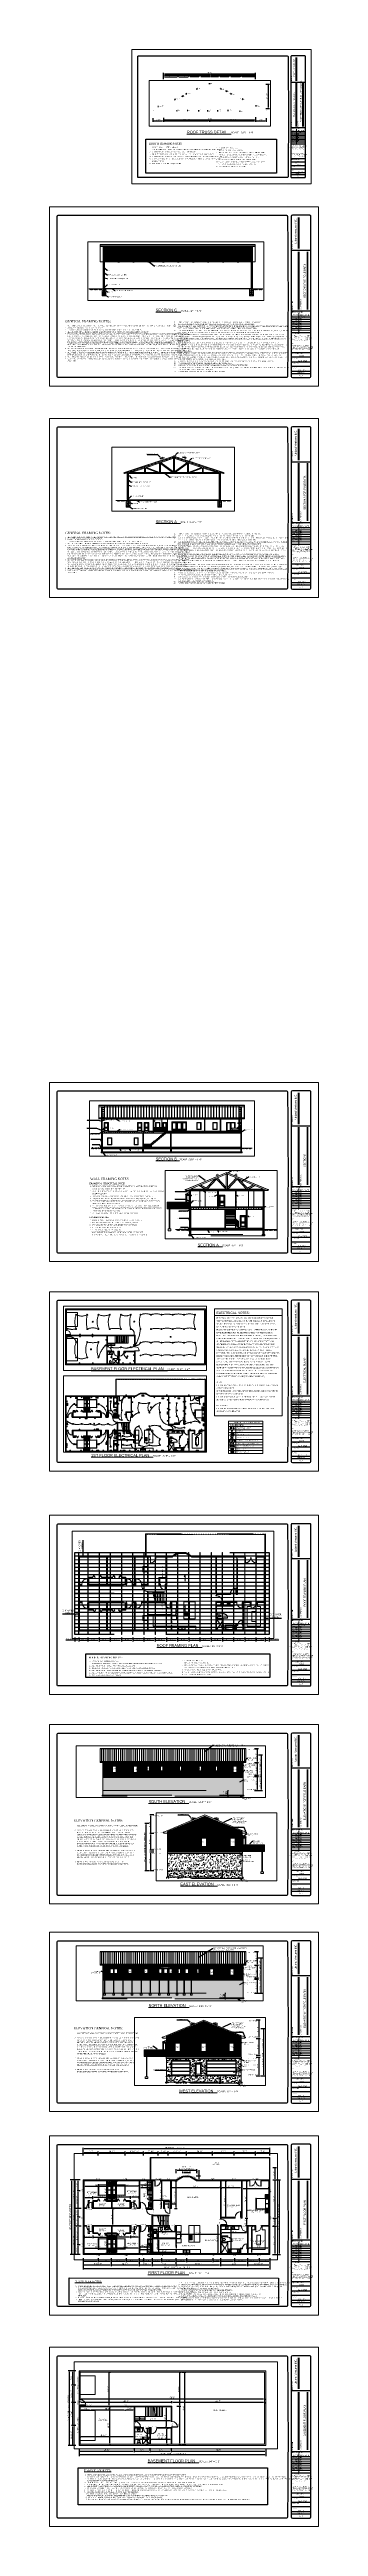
# Paper-space layout 'All_drawings' of a CAD drawing. Header units: inches. Extents: x 0 to 36, y 0 to 331.
# The model-space entities are those that its viewports show. They can reach past a viewport. Long polylines and large blocks are cut down to what shows.
import ezdxf
from ezdxf import colors
from ezdxf.entities.mleader import LeaderData, LeaderLine
from ezdxf.enums import TextEntityAlignment as Align
from ezdxf.math import Vec2, Vec3

# ---------------------------------------------------------------- set-up
doc = ezdxf.new("R2010")
doc.units = ezdxf.units.IN
doc.header["$LTSCALE"] = 96
doc.header["$MEASUREMENT"] = 0
for name, pattern in [('Dash', [0.225, 0.15, -0.075]), ('DASHDOTX2', [2, 1, -0.5, 0, -0.5]), ('Dot', [0.15, 0.075, -0.075])]:
    doc.linetypes.add(name, pattern=pattern)
doc.layers.get('0').update_dxf_attribs({"lineweight": 5})
for name, color, linetype, lineweight in [('CAD_  Default_Lines', 7, 'Continuous', 5), ('Common', 4, 'Continuous', 5), ('Dimension', 7, 'Continuous', 0), ('Dimensions', 7, 'Continuous', 0), ('Doors', 5, 'Continuous', 5), ('Fixtures_ Interior', 231, 'Continuous', 0), ('Room Labels', 7, 'Continuous', 18), ('Section', 6, 'Continuous', 20), ('Stair', 190, 'Continuous', 18), ('Stairs & Ramps', 7, 'Continuous', 13), ('Text', 7, 'Continuous', 5), ('Title_Block_Line', 7, 'Continuous', 25), ('Wall_line', 6, 'Continuous', 18), ('Walls_  Normal', 6, 'Continuous', 13), ('Walls_  Railings', 7, 'Continuous', 5), ('Windows', 5, 'Continuous', 5), ('Windows_ Labels', 7, 'Continuous', 9)]:
    doc.layers.add(name, color=color, linetype=linetype, lineweight=lineweight)
for name, color, linetype, lineweight, true_color in [('Electrical', 7, 'Continuous', 20, 0xff0a0a), ('Electrical line', 7, 'Continuous', 15, 0xff0a0a), ('Furniture', 7, 'Continuous', 5, 0x994d00), ('Furniture_ Interior', 7, 'Continuous', 25, 0x8080c0), ('Hatch', 7, 'Continuous', 0, 0x919191), ('Insulate', 7, 'Continuous', 0, 0x918d8e), ('Roof Planes', 7, 'Dash', 25, 0x6fa455), ('Stairs & Ramps_ Up_Down Arrows', 7, 'Continuous', 13, 0x000080)]:
    doc.layers.add(name, color=color, linetype=linetype, lineweight=lineweight, true_color=true_color)
doc.styles.add('Dimension_style1', font='times.ttf')
doc.styles.add('PDF Arial', font='arial.ttf')
doc.styles.get("Standard").update_dxf_attribs({"font": 'arial.ttf'})
doc.dimstyles.new('REAL', dxfattribs={"dimscale": 0.05, "dimtxt": 4, "dimasz": 2.5, "dimexe": 3, "dimexo": 8, "dimgap": 1, "dimtad": 1, "dimrnd": 0.25, "dimzin": 1, "dimdsep": 46, "dimlunit": 4, "dimtxsty": 'Dimension_style1', "dimcen": 0.09, "dimclrt": 3, "dimadec": 0, "dimazin": 0, "dimtfac": 1, "dimtofl": 0, "dimtmove": 0, "dimatfit": 3, "dimfxl": 8, "dimfxlon": 1, "dimfrac": 2, "dimtolj": 1, "dimtzin": 0, "dimarcsym": 0})
pattern_1 = [(82.5, (2671.087, 6860.8195), (-3.517533, 3.2948178), [0, -3.8, 0, -4.25, 0, -4.0625]), (52.5, (2671.087, 6860.8195), (-1.8603438, 8.1174493), [0, -2.05, 0, -3.425, 0, -1.3125]), (12.5, (2668.9127, 6858.645), (5.4950732, 5.515081), [0, -1.25, 0, -4.5, 0, -5.875]), (2.5, (2668.913, 6858.645), (3.7626054, 6.865657), [0, -0.625, 0, -2.95, 0, -3.375])]
pattern_2 = [(95, (2671.087, 6860.8195), (5.51552, 4.6280708), [0.75, -8.25]), (40, (2671.087, 6860.8195), (-6.2999217, 4.3376815), [0.6, -6.6]), (145.451444, (2671.547, 6861.205), (-0.7844016, 8.9657522), [0.637402, -7.011421]), (91.1842, (2669.673, 6862.234), (8.716934, 6.376138), [1.125, -12.375]), (141.63564, (2670.399, 6862.765), (-0.279001, 13.497117), [0.956103, -10.517138]), (36.18416, (2669.673, 6862.234), (-0.279001, 13.497117), [0.9, -9.9]), (66, (2670.7335, 6862.587), (7.0677157, 1.3738248), [0.75, -8.25]), (11, (2670.7335, 6862.587), (-3.407086, 6.8480844), [0.6, -6.6]), (116.451445, (2671.3225, 6862.702), (3.6606297, 8.221909), [0.637402, -7.011421]), (82.5, (2671.087, 6860.8195), (-2.26793185, 2.4398982), [0, -6.52, 0, -6.7, 0, -6.625]), (52.5, (2671.087, 6860.8195), (-0.9287294, 4.6490945), [0, -3.82, 0, -6.37, 0, -2.525]), (12.5, (2669.5102, 6859.2426), (3.9341817, 3.6152076), [0, -2.5, 0, -7.8, 0, -10.35]), (2.5, (2668.803, 6858.5355), (3.4158998, 4.831598), [0, -3.25, 0, -5.18, 0, -7.35])]
pattern_3 = [(95, (2671.087, 6164.4583), (5.51552, 4.6280708), [0.75, -8.25]), (40, (2671.087, 6164.458), (-6.2999217, 4.3376815), [0.6, -6.6]), (145.451444, (2671.547, 6164.844), (-0.7844016, 8.9657522), [0.637402, -7.011421]), (91.1842, (2669.673, 6165.873), (8.716934, 6.376138), [1.125, -12.375]), (141.63564, (2670.399, 6166.404), (-0.279001, 13.497117), [0.956103, -10.517138]), (36.18416, (2669.673, 6165.873), (-0.279001, 13.497117), [0.9, -9.9]), (66, (2670.7335, 6166.226), (7.0677157, 1.3738248), [0.75, -8.25]), (11, (2670.7335, 6166.226), (-3.407086, 6.8480844), [0.6, -6.6]), (116.451445, (2671.3225, 6166.3406), (3.6606297, 8.221909), [0.637402, -7.011421]), (82.5, (2671.087, 6164.4583), (-2.26793185, 2.4398982), [0, -6.52, 0, -6.7, 0, -6.625]), (52.5, (2671.087, 6164.4583), (-0.9287294, 4.6490945), [0, -3.82, 0, -6.37, 0, -2.525]), (12.5, (2669.5102, 6162.8815), (3.9341817, 3.6152076), [0, -2.5, 0, -7.8, 0, -10.35]), (2.5, (2668.803, 6162.1744), (3.4158998, 4.831598), [0, -3.25, 0, -5.18, 0, -7.35])]
pattern_4 = [(95, (0, 0), (27.5776, 23.140354), [3.75, -41.25]), (40, (0, 0), (-31.49961, 21.68841), [3, -33]), (145.45144, (2.298, 1.93), (-3.92201, 44.82876), [3.18701, -35.05711]), (91.1842, (-7.07, 7.07), (43.58467, 31.88069), [5.625, -61.875]), (141.63564, (-3.44, 9.73), (-1.395, 67.48558), [4.78052, -52.58569]), (36.18416, (-7.07, 7.07), (-1.395, 67.48558), [4.5, -49.5]), (66, (-1.768, 8.84), (35.33858, 6.869124), [3.75, -41.25]), (11, (-1.768, 8.84), (-17.03543, 34.24042), [3, -33]), (116.45144, (1.177, 9.41), (18.30315, 41.109545), [3.18701, -35.05711]), (82.5, (0, 0), (-11.339659, 12.199491), [0, -32.6, 0, -33.5, 0, -33.125]), (52.5, (0, 0), (-4.643647, 23.245472), [0, -19.1, 0, -31.85, 0, -12.625]), (12.5, (-7.884, -7.884), (19.670908, 18.076038), [0, -12.5, 0, -39, 0, -51.75]), (2.5, (-11.42, -11.42), (17.0795, 24.15799), [0, -16.25, 0, -25.9, 0, -36.75])]
pattern_5 = [(228.0127875, (6990.69236, -6397.67975), (-40, -45), [0.67268, -66.5954402]), (184.9697407, (6990.24236, -6398.17975), (60, 5), [1.15434, -114.2796238]), (132.510447, (6989.09236, -6398.27975), (50, -55), [0.81394, -80.580163]), (267.273689, (6987.14236, -6399.52975), (5, 100), [1.05119, -104.0677902]), (292.8336542, (6987.09236, -6400.57975), (-25, 60), [1.030775, -102.0468656]), (357.273689, (6987.49236, -6401.52975), (-100, 5), [1.05119, -104.0677902]), (37.6942405, (6988.54236, -6401.57975), (-65, -50), [1.390145, -137.6242427]), (72.2553284, (6989.64236, -6400.72975), (35, 110), [1.31244, -129.9316075]), (121.4295656, (6990.04236, -6399.47975), (-40, 65), [1.05475, -104.4203655]), (175.2363583, (6989.49236, -6398.57975), (55, -5), [1.20416, -59.003813]), (222.3974378, (6988.29236, -6398.47975), (-60, -55), [1.55724, -154.166875]), (138.814075, (6992.09236, -6399.57975), (-35, 30), [0.531505, -52.619224]), (171.4692344, (6991.69236, -6399.22975), (65, -10), [1.011185, -100.107557]), (225, (6990.6924, -6399.0797), (-3e-15, -5), [0.707105, -6.3639628]), (203.1985905, (6990.34236, -6398.47975), (25, 10), [0.38079, -37.6980755]), (291.80141, (6989.9924, -6398.6297), (-5, 15), [0.538515, -26.387309]), (30.963757, (6990.1924, -6399.12975), (15, 10), [0.874645, -28.2801145]), (161.565051, (6990.9424, -6398.6797), (10, -5), [0.632455, -15.1789333]), (16.3895403, (6987.09236, -6398.62975), (50, 15), [0.886, -87.7142257]), (70.346176, (6987.94236, -6398.37975), (-20, -55), [0.743305, -73.5870387]), (293.1985905, (6990.94236, -6397.67975), (-10, 25), [0.761575, -37.3172905]), (343.6104597, (6991.24236, -6398.37975), (-50, 15), [0.886, -87.7142257]), (339.443955, (6987.09236, -6401.72975), (-25, 10), [0.8544, -41.8656187]), (294.7751406, (6987.89236, -6402.02975), (-25, 55), [0.71589, -70.8732153]), (66.8014095, (6990.99236, -6402.67975), (10, 25), [0.761575, -37.3172905]), (17.3540246, (6991.29236, -6401.97975), (-65, -20), [0.838155, -82.977118]), (69.443955, (6988.54236, -6402.67975), (-10, -25), [0.4272, -42.2928187]), (101.309932, (6990.6924, -6402.6797), (-5, 20), [0.25495, -25.2401476]), (165.963757, (6990.6424, -6402.4297), (15, -5), [1.030775, -19.584753]), (186.009006, (6989.64236, -6402.17975), (50, 5), [0.95525, -94.569616]), (303.690068, (6990.1924, -6399.5797), (-5, 10), [0.72111, -17.3066464]), (353.1572266, (6990.59236, -6400.17975), (85, -10), [1.25897, -124.637813]), (60.945396, (6991.84236, -6400.32975), (-20, -35), [0.51478, -50.9633707]), (90, (6992.0924, -6399.8797), (-5, 5), [0.3, -4.7]), (120.256437, (6989.54236, -6402.02975), (20, -35), [0.69462, -68.7676]), (48.0127875, (6989.19236, -6401.42975), (40, 45), [1.34536, -65.9227602]), (0, (6990.0924, -6400.4297), (5, 5), [1.3, -3.7]), (325.3048465, (6991.39236, -6400.42975), (50, -35), [0.79057, -78.2663715]), (254.054604, (6992.04236, -6400.87975), (-5, -20), [0.72801, -35.6725394]), (207.6459754, (6991.84236, -6401.57975), (-95, -50), [1.185325, -117.347371]), (175.4260787, (6990.79236, -6402.12975), (-65, 5), [1.253995, -124.145367])]

# ---------------------------------------------------------------- blocks, each defined once
blk = doc.blocks.new('*D24')
at = {"layer": 'Defpoints', "color": 0, "transparency": 16777216}
for p in [(17, 327.7), (17, 327.5), (15.07, 322.37)]:
    blk.add_point(p, dxfattribs=at)
at = {"layer": 'Dimension', "color": 0, "lineweight": -2, "transparency": 16777216}
for p, q in [((15.07, 327.35), (15.07, 327.85)), ((15.19, 327.7), (16.88, 327.7)), ((17, 327.7), (17, 327.85))]:
    blk.add_line(p, q, dxfattribs=at)
at = {"layer": 'Dimension', "color": 0, "transparency": 16777216}
for points in [[(15.19, 327.72), (15.19, 327.67), (15.07, 327.7)], [(16.88, 327.72), (16.88, 327.67), (17, 327.7)]]:
    blk.add_solid(points, dxfattribs=at)
at = {"layer": 'Dimension', "color": 3, "transparency": 16777216, "insert": (16.04, 327.85), "char_height": 0.2, "attachment_point": 5, "style": 'Dimension_style1'}
blk.add_mtext('\\A1;10\'-4"', dxfattribs=at)
blk = doc.blocks.new('*D25')
at = {"layer": 'Defpoints', "color": 0, "transparency": 16777216}
for p in [(17, 327.5), (18.5, 327.7), (18.5, 327.47)]:
    blk.add_point(p, dxfattribs=at)
at = {"layer": 'Dimension', "color": 0, "lineweight": -2, "transparency": 16777216}
for p, q in [((17, 327.7), (17, 327.85)), ((17.13, 327.7), (18.38, 327.7)), ((18.5, 327.7), (18.5, 327.85))]:
    blk.add_line(p, q, dxfattribs=at)
at = {"layer": 'Dimension', "color": 0, "transparency": 16777216}
for points in [[(17.13, 327.72), (17.13, 327.67), (17, 327.7)], [(18.38, 327.72), (18.38, 327.67), (18.5, 327.7)]]:
    blk.add_solid(points, dxfattribs=at)
at = {"layer": 'Dimension', "color": 3, "transparency": 16777216, "insert": (17.75, 327.85), "char_height": 0.2, "attachment_point": 5, "style": 'Dimension_style1'}
blk.add_mtext('\\A1;8\'-0"', dxfattribs=at)
blk = doc.blocks.new('*D26')
at = {"layer": 'Defpoints', "color": 0, "transparency": 16777216}
for p in [(18.5, 327.47), (19.91, 327.71), (19.91, 327.54)]:
    blk.add_point(p, dxfattribs=at)
at = {"layer": 'Dimension', "color": 0, "lineweight": -2, "transparency": 16777216}
for p, q in [((18.5, 327.71), (18.5, 327.86)), ((18.63, 327.71), (19.79, 327.71)), ((19.91, 327.71), (19.91, 327.86))]:
    blk.add_line(p, q, dxfattribs=at)
at = {"layer": 'Dimension', "color": 0, "transparency": 16777216}
for points in [[(18.63, 327.73), (18.63, 327.69), (18.5, 327.71)], [(19.79, 327.73), (19.79, 327.69), (19.91, 327.71)]]:
    blk.add_solid(points, dxfattribs=at)
at = {"layer": 'Dimension', "color": 3, "transparency": 16777216, "insert": (19.21, 327.86), "char_height": 0.2, "attachment_point": 5, "style": 'Dimension_style1'}
blk.add_mtext('\\A1;7\'-6"', dxfattribs=at)
blk = doc.blocks.new('*D27')
at = {"layer": 'Defpoints', "color": 0, "transparency": 16777216}
for p in [(19.91, 327.54), (21.22, 327.71), (21.22, 327.49)]:
    blk.add_point(p, dxfattribs=at)
at = {"layer": 'Dimension', "color": 0, "lineweight": -2, "transparency": 16777216}
for p, q in [((19.91, 327.71), (19.91, 327.86)), ((20.04, 327.71), (21.1, 327.71)), ((21.22, 327.71), (21.22, 327.86))]:
    blk.add_line(p, q, dxfattribs=at)
at = {"layer": 'Dimension', "color": 0, "transparency": 16777216}
for points in [[(20.04, 327.73), (20.04, 327.69), (19.91, 327.71)], [(21.1, 327.73), (21.1, 327.69), (21.22, 327.71)]]:
    blk.add_solid(points, dxfattribs=at)
at = {"layer": 'Dimension', "color": 3, "transparency": 16777216, "insert": (20.57, 327.86), "char_height": 0.2, "attachment_point": 5, "style": 'Dimension_style1'}
blk.add_mtext('\\A1;7\'-0"', dxfattribs=at)
blk = doc.blocks.new('*D28')
at = {"layer": 'Defpoints', "color": 0, "transparency": 16777216}
for p in [(21.22, 327.49), (22.54, 327.72), (22.54, 327.57)]:
    blk.add_point(p, dxfattribs=at)
at = {"layer": 'Dimension', "color": 0, "lineweight": -2, "transparency": 16777216}
for p, q in [((21.22, 327.72), (21.22, 327.87)), ((21.35, 327.72), (22.41, 327.72)), ((22.54, 327.72), (22.54, 327.87))]:
    blk.add_line(p, q, dxfattribs=at)
at = {"layer": 'Dimension', "color": 0, "transparency": 16777216}
for points in [[(21.35, 327.74), (21.35, 327.7), (21.22, 327.72)], [(22.41, 327.74), (22.41, 327.7), (22.54, 327.72)]]:
    blk.add_solid(points, dxfattribs=at)
at = {"layer": 'Dimension', "color": 3, "transparency": 16777216, "insert": (21.88, 327.87), "char_height": 0.2, "attachment_point": 5, "style": 'Dimension_style1'}
blk.add_mtext('\\A1;7\'-0"', dxfattribs=at)
blk = doc.blocks.new('*D29')
at = {"layer": 'Defpoints', "color": 0, "transparency": 16777216}
for p in [(22.54, 327.57), (23.94, 327.72), (23.94, 327.35)]:
    blk.add_point(p, dxfattribs=at)
at = {"layer": 'Dimension', "color": 0, "lineweight": -2, "transparency": 16777216}
for p, q in [((22.54, 327.72), (22.54, 327.87)), ((22.66, 327.72), (23.82, 327.72)), ((23.94, 327.72), (23.94, 327.87))]:
    blk.add_line(p, q, dxfattribs=at)
at = {"layer": 'Dimension', "color": 0, "transparency": 16777216}
for points in [[(22.66, 327.74), (22.66, 327.7), (22.54, 327.72)], [(23.82, 327.74), (23.82, 327.7), (23.94, 327.72)]]:
    blk.add_solid(points, dxfattribs=at)
at = {"layer": 'Dimension', "color": 3, "transparency": 16777216, "insert": (23.24, 327.87), "char_height": 0.2, "attachment_point": 5, "style": 'Dimension_style1'}
blk.add_mtext('\\A1;7\'-6"', dxfattribs=at)
blk = doc.blocks.new('*D30')
at = {"layer": 'Defpoints', "color": 0, "transparency": 16777216}
for p in [(23.94, 327.42), (25.44, 327.72), (25.44, 327.28)]:
    blk.add_point(p, dxfattribs=at)
at = {"layer": 'Dimension', "color": 0, "lineweight": -2, "transparency": 16777216}
for p, q in [((23.94, 327.72), (23.94, 327.87)), ((24.07, 327.72), (25.32, 327.72)), ((25.44, 327.68), (25.44, 327.87))]:
    blk.add_line(p, q, dxfattribs=at)
at = {"layer": 'Dimension', "color": 0, "transparency": 16777216}
for points in [[(24.07, 327.74), (24.07, 327.7), (23.94, 327.72)], [(25.32, 327.74), (25.32, 327.7), (25.44, 327.72)]]:
    blk.add_solid(points, dxfattribs=at)
at = {"layer": 'Dimension', "color": 3, "transparency": 16777216, "insert": (24.69, 327.87), "char_height": 0.2, "attachment_point": 5, "style": 'Dimension_style1'}
blk.add_mtext('\\A1;8\'-0"', dxfattribs=at)
blk = doc.blocks.new('*D31')
at = {"layer": 'Defpoints', "color": 0, "transparency": 16777216}
for p in [(25.44, 327.28), (27.38, 327.72), (27.38, 322.61)]:
    blk.add_point(p, dxfattribs=at)
at = {"layer": 'Dimension', "color": 0, "lineweight": -2, "transparency": 16777216}
for p, q in [((25.44, 327.68), (25.44, 327.87)), ((25.57, 327.72), (27.25, 327.72)), ((27.38, 327.37), (27.38, 327.87))]:
    blk.add_line(p, q, dxfattribs=at)
at = {"layer": 'Dimension', "color": 0, "transparency": 16777216}
for points in [[(25.57, 327.74), (25.57, 327.7), (25.44, 327.72)], [(27.25, 327.74), (27.25, 327.7), (27.38, 327.72)]]:
    blk.add_solid(points, dxfattribs=at)
at = {"layer": 'Dimension', "color": 3, "transparency": 16777216, "insert": (26.41, 327.87), "char_height": 0.2, "attachment_point": 5, "style": 'Dimension_style1'}
blk.add_mtext('\\A1;10\'-4"', dxfattribs=at)
blk = doc.blocks.new('*D32')
at = {"layer": 'Defpoints', "color": 0, "transparency": 16777216}
for p in [(21.22, 327.9), (21.22, 327.22), (15.07, 322.41)]:
    blk.add_point(p, dxfattribs=at)
at = {"layer": 'Dimension', "color": 0, "lineweight": -2, "transparency": 16777216}
for p, q in [((15.07, 327.55), (15.07, 328.05)), ((15.19, 327.9), (21.1, 327.9)), ((21.22, 327.62), (21.22, 328.05))]:
    blk.add_line(p, q, dxfattribs=at)
at = {"layer": 'Dimension', "color": 0, "transparency": 16777216}
for points in [[(15.19, 327.92), (15.19, 327.87), (15.07, 327.9)], [(21.1, 327.92), (21.1, 327.87), (21.22, 327.9)]]:
    blk.add_solid(points, dxfattribs=at)
at = {"layer": 'Dimension', "color": 3, "transparency": 16777216, "insert": (18.15, 328.05), "char_height": 0.2, "attachment_point": 5, "style": 'Dimension_style1'}
blk.add_mtext('\\A1;32\'-10"', dxfattribs=at)
blk = doc.blocks.new('*D33')
at = {"layer": 'Defpoints', "color": 0, "transparency": 16777216}
for p in [(21.22, 327.22), (27.38, 327.9), (27.38, 322.61)]:
    blk.add_point(p, dxfattribs=at)
at = {"layer": 'Dimension', "color": 0, "lineweight": -2, "transparency": 16777216}
for p, q in [((21.22, 327.62), (21.22, 328.05)), ((21.35, 327.9), (27.25, 327.9)), ((27.38, 327.55), (27.38, 328.05))]:
    blk.add_line(p, q, dxfattribs=at)
at = {"layer": 'Dimension', "color": 0, "transparency": 16777216}
for points in [[(21.35, 327.92), (21.35, 327.87), (21.22, 327.9)], [(27.25, 327.92), (27.25, 327.87), (27.38, 327.9)]]:
    blk.add_solid(points, dxfattribs=at)
at = {"layer": 'Dimension', "color": 3, "transparency": 16777216, "insert": (24.3, 328.05), "char_height": 0.2, "attachment_point": 5, "style": 'Dimension_style1'}
blk.add_mtext('\\A1;32\'-10"', dxfattribs=at)
blk = doc.blocks.new('*D34')
at = {"layer": 'Defpoints', "color": 0, "transparency": 16777216}
for p in [(13.63, 322.81), (15.07, 322.55), (15.07, 321.79)]:
    blk.add_point(p, dxfattribs=at)
at = {"layer": 'Dimension', "color": 0, "lineweight": -2, "transparency": 16777216}
for p, q in [((13.63, 322.14), (13.63, 321.64)), ((15.07, 322.14), (15.07, 321.64)), ((13.75, 321.79), (14.94, 321.79))]:
    blk.add_line(p, q, dxfattribs=at)
at = {"layer": 'Dimension', "color": 0, "transparency": 16777216}
for points in [[(13.75, 321.81), (13.75, 321.76), (13.63, 321.79)], [(14.94, 321.81), (14.94, 321.76), (15.07, 321.79)]]:
    blk.add_solid(points, dxfattribs=at)
at = {"layer": 'Dimension', "color": 3, "transparency": 16777216, "insert": (14.35, 321.94), "char_height": 0.2, "attachment_point": 5, "style": 'Dimension_style1'}
blk.add_mtext('\\A1;7\'-8"', dxfattribs=at)
blk = doc.blocks.new('*D19')
at = {"layer": 'Defpoints', "color": 0, "transparency": 16777216}
for p in [(15.07, 322.55), (21.22, 322.06), (21.22, 321.79)]:
    blk.add_point(p, dxfattribs=at)
at = {"layer": 'Dimension', "color": 0, "lineweight": -2, "transparency": 16777216}
for p, q in [((15.07, 322.14), (15.07, 321.64)), ((15.19, 321.79), (21.1, 321.79)), ((21.22, 321.79), (21.22, 321.64))]:
    blk.add_line(p, q, dxfattribs=at)
at = {"layer": 'Dimension', "color": 0, "transparency": 16777216}
for points in [[(15.19, 321.81), (15.19, 321.76), (15.07, 321.79)], [(21.1, 321.81), (21.1, 321.76), (21.22, 321.79)]]:
    blk.add_solid(points, dxfattribs=at)
at = {"layer": 'Dimension', "color": 3, "transparency": 16777216, "insert": (18.15, 321.94), "char_height": 0.2, "attachment_point": 5, "style": 'Dimension_style1'}
blk.add_mtext('\\A1;32\'-10"', dxfattribs=at)
blk = doc.blocks.new('*D20')
at = {"layer": 'Defpoints', "color": 0, "transparency": 16777216}
for p in [(21.22, 322.06), (27.38, 322.55), (27.38, 321.79)]:
    blk.add_point(p, dxfattribs=at)
at = {"layer": 'Dimension', "color": 0, "lineweight": -2, "transparency": 16777216}
for p, q in [((27.38, 322.14), (27.38, 321.64)), ((21.22, 321.79), (21.22, 321.64)), ((21.35, 321.79), (27.25, 321.79))]:
    blk.add_line(p, q, dxfattribs=at)
at = {"layer": 'Dimension', "color": 0, "transparency": 16777216}
for points in [[(21.35, 321.81), (21.35, 321.76), (21.22, 321.79)], [(27.25, 321.81), (27.25, 321.76), (27.38, 321.79)]]:
    blk.add_solid(points, dxfattribs=at)
at = {"layer": 'Dimension', "color": 3, "transparency": 16777216, "insert": (24.3, 321.94), "char_height": 0.2, "attachment_point": 5, "style": 'Dimension_style1'}
blk.add_mtext('\\A1;32\'-10"', dxfattribs=at)
blk = doc.blocks.new('*D21')
at = {"layer": 'Defpoints', "color": 0, "transparency": 16777216}
for p in [(27.38, 322.55), (28.82, 322.74), (28.82, 321.79)]:
    blk.add_point(p, dxfattribs=at)
at = {"layer": 'Dimension', "color": 0, "lineweight": -2, "transparency": 16777216}
for p, q in [((27.38, 322.14), (27.38, 321.64)), ((28.82, 322.14), (28.82, 321.64)), ((27.5, 321.79), (28.69, 321.79))]:
    blk.add_line(p, q, dxfattribs=at)
at = {"layer": 'Dimension', "color": 0, "transparency": 16777216}
for points in [[(27.5, 321.81), (27.5, 321.76), (27.38, 321.79)], [(28.69, 321.81), (28.69, 321.76), (28.82, 321.79)]]:
    blk.add_solid(points, dxfattribs=at)
at = {"layer": 'Dimension', "color": 3, "transparency": 16777216, "insert": (28.1, 321.94), "char_height": 0.2, "attachment_point": 5, "style": 'Dimension_style1'}
blk.add_mtext('\\A1;7\'-8"', dxfattribs=at)
blk = doc.blocks.new('*D22')
at = {"layer": 'Defpoints', "color": 0, "transparency": 16777216}
for p in [(15.07, 322.61), (27.38, 322.68), (27.38, 321.93)]:
    blk.add_point(p, dxfattribs=at)
at = {"layer": 'Dimension', "color": 0, "lineweight": -2, "transparency": 16777216}
for p, q in [((15.07, 322.21), (15.07, 321.78)), ((15.19, 321.93), (27.25, 321.93)), ((27.38, 322.28), (27.38, 321.78))]:
    blk.add_line(p, q, dxfattribs=at)
at = {"layer": 'Dimension', "color": 0, "transparency": 16777216}
for points in [[(15.19, 321.95), (15.19, 321.91), (15.07, 321.93)], [(27.25, 321.95), (27.25, 321.91), (27.38, 321.93)]]:
    blk.add_solid(points, dxfattribs=at)
at = {"layer": 'Dimension', "color": 3, "transparency": 16777216, "insert": (21.22, 322.08), "char_height": 0.2, "attachment_point": 5, "style": 'Dimension_style1'}
blk.add_mtext('\\A1;65\'-8"', dxfattribs=at)
blk = doc.blocks.new('*D23')
at = {"layer": 'Defpoints', "color": 0, "transparency": 16777216}
for p in [(21.22, 326.68), (29.1, 326.68), (27.01, 323.46)]:
    blk.add_point(p, dxfattribs=at)
at = {"layer": 'Dimension', "color": 0, "lineweight": -2, "transparency": 16777216}
for p, q in [((28.75, 326.68), (29.25, 326.68)), ((29.1, 323.58), (29.1, 326.55)), ((28.75, 323.46), (29.25, 323.46))]:
    blk.add_line(p, q, dxfattribs=at)
at = {"layer": 'Dimension', "color": 0, "transparency": 16777216}
for points in [[(29.07, 326.55), (29.12, 326.55), (29.1, 326.68)], [(29.07, 323.58), (29.12, 323.58), (29.1, 323.46)]]:
    blk.add_solid(points, dxfattribs=at)
at = {"layer": 'Dimension', "color": 3, "transparency": 16777216, "insert": (28.94, 325.07), "char_height": 0.2, "attachment_point": 5, "rotation": 90, "style": 'Dimension_style1'}
blk.add_mtext('\\A1;17\'-2"', dxfattribs=at)
blk = doc.blocks.new('*D35')
at = {"layer": 'Defpoints', "color": 0, "transparency": 16777216}
for p in [(27.38, 328.07), (15.07, 322.15), (27.38, 322.15)]:
    blk.add_point(p, dxfattribs=at)
at = {"layer": 'Dimension', "color": 0, "lineweight": -2, "transparency": 16777216}
for p, q in [((15.07, 327.72), (15.07, 328.22)), ((15.19, 328.07), (27.25, 328.07)), ((27.38, 327.72), (27.38, 328.22))]:
    blk.add_line(p, q, dxfattribs=at)
at = {"layer": 'Dimension', "color": 0, "transparency": 16777216}
for points in [[(15.19, 328.09), (15.19, 328.05), (15.07, 328.07)], [(27.25, 328.09), (27.25, 328.05), (27.38, 328.07)]]:
    blk.add_solid(points, dxfattribs=at)
at = {"layer": 'Dimension', "color": 3, "transparency": 16777216, "insert": (21.22, 328.22), "char_height": 0.2, "attachment_point": 5, "style": 'Dimension_style1'}
blk.add_mtext('\\A1;65\'-8"', dxfattribs=at)
blk = doc.blocks.new('*D121')
at = {"layer": 'Defpoints', "color": 0, "transparency": 16777216}
for p in [(3.76, 10.42), (11.13, 10.59), (11.13, 9.67)]:
    blk.add_point(p, dxfattribs=at)
at = {"layer": 'Dimension', "color": 0, "lineweight": -2, "transparency": 16777216}
for p, q in [((3.76, 10.02), (3.76, 9.52)), ((11.13, 10.07), (11.13, 9.52)), ((3.88, 9.67), (11.01, 9.67))]:
    blk.add_line(p, q, dxfattribs=at)
at = {"layer": 'Dimension', "color": 0, "transparency": 16777216}
for points in [[(3.88, 9.69), (3.88, 9.65), (3.76, 9.67)], [(11.01, 9.69), (11.01, 9.65), (11.13, 9.67)]]:
    blk.add_solid(points, dxfattribs=at)
at = {"layer": 'Dimension', "color": 3, "transparency": 16777216, "insert": (7.44, 9.82), "char_height": 0.2, "attachment_point": 5, "style": 'Dimension_style1'}
blk.add_mtext('\\A1;29\'-6"', dxfattribs=at)
blk = doc.blocks.new('*D122')
at = {"layer": 'Defpoints', "color": 0, "transparency": 16777216}
for p in [(11.13, 10.59), (13.24, 10.59), (13.24, 9.67)]:
    blk.add_point(p, dxfattribs=at)
at = {"layer": 'Dimension', "color": 0, "lineweight": -2, "transparency": 16777216}
for p, q in [((11.13, 10.07), (11.13, 9.52)), ((13.24, 10.07), (13.24, 9.52)), ((11.26, 9.67), (13.11, 9.67))]:
    blk.add_line(p, q, dxfattribs=at)
at = {"layer": 'Dimension', "color": 0, "transparency": 16777216}
for points in [[(11.26, 9.69), (11.26, 9.65), (11.13, 9.67)], [(13.11, 9.69), (13.11, 9.65), (13.24, 9.67)]]:
    blk.add_solid(points, dxfattribs=at)
at = {"layer": 'Dimension', "color": 3, "transparency": 16777216, "insert": (12.18, 9.82), "char_height": 0.2, "attachment_point": 5, "style": 'Dimension_style1'}
blk.add_mtext('\\A1;8\'-5"', dxfattribs=at)
blk = doc.blocks.new('*D123')
at = {"layer": 'Defpoints', "color": 0, "transparency": 16777216}
for p in [(13.24, 10.59), (16.09, 10.59), (16.09, 9.67)]:
    blk.add_point(p, dxfattribs=at)
at = {"layer": 'Dimension', "color": 0, "lineweight": -2, "transparency": 16777216}
for p, q in [((13.24, 10.07), (13.24, 9.52)), ((16.09, 10.07), (16.09, 9.52)), ((13.36, 9.67), (15.96, 9.67))]:
    blk.add_line(p, q, dxfattribs=at)
at = {"layer": 'Dimension', "color": 0, "transparency": 16777216}
for points in [[(13.36, 9.69), (13.36, 9.65), (13.24, 9.67)], [(15.96, 9.69), (15.96, 9.65), (16.09, 9.67)]]:
    blk.add_solid(points, dxfattribs=at)
at = {"layer": 'Dimension', "color": 3, "transparency": 16777216, "insert": (14.66, 9.82), "char_height": 0.2, "attachment_point": 5, "style": 'Dimension_style1'}
blk.add_mtext('\\A1;11\'-5"', dxfattribs=at)
blk = doc.blocks.new('*D124')
at = {"layer": 'Defpoints', "color": 0, "transparency": 16777216}
for p in [(16.09, 10.59), (28.76, 10.42), (28.76, 9.67)]:
    blk.add_point(p, dxfattribs=at)
at = {"layer": 'Dimension', "color": 0, "lineweight": -2, "transparency": 16777216}
for p, q in [((16.09, 10.07), (16.09, 9.52)), ((28.76, 10.02), (28.76, 9.52)), ((16.21, 9.67), (28.63, 9.67))]:
    blk.add_line(p, q, dxfattribs=at)
at = {"layer": 'Dimension', "color": 0, "transparency": 16777216}
for points in [[(16.21, 9.69), (16.21, 9.65), (16.09, 9.67)], [(28.63, 9.69), (28.63, 9.65), (28.76, 9.67)]]:
    blk.add_solid(points, dxfattribs=at)
at = {"layer": 'Dimension', "color": 3, "transparency": 16777216, "insert": (22.42, 9.82), "char_height": 0.2, "attachment_point": 5, "style": 'Dimension_style1'}
blk.add_mtext('\\A1;50\'-8"', dxfattribs=at)
blk = doc.blocks.new('*D125')
at = {"layer": 'Defpoints', "color": 0, "transparency": 16777216}
for p in [(3.76, 10.48), (28.76, 10.48), (3.76, 9.15)]:
    blk.add_point(p, dxfattribs=at)
at = {"layer": 'Dimension', "color": 0, "lineweight": -2, "transparency": 16777216}
for p, q in [((3.76, 9.55), (3.76, 9)), ((28.63, 9.15), (3.88, 9.15)), ((28.76, 9.55), (28.76, 9))]:
    blk.add_line(p, q, dxfattribs=at)
at = {"layer": 'Dimension', "color": 0, "transparency": 16777216}
for points in [[(3.88, 9.18), (3.88, 9.13), (3.76, 9.15)], [(28.63, 9.18), (28.63, 9.13), (28.76, 9.15)]]:
    blk.add_solid(points, dxfattribs=at)
at = {"layer": 'Dimension', "color": 3, "transparency": 16777216, "insert": (16.26, 9.31), "char_height": 0.2, "attachment_point": 5, "style": 'Dimension_style1'}
blk.add_mtext('\\A1;100\'-0" BUILDING DEPTH', dxfattribs=at)
blk = doc.blocks.new('*D126')
at = {"layer": 'Defpoints', "color": 0, "transparency": 16777216}
for p in [(2.9, 13.1), (3.78, 13.1), (3.78, 10.42)]:
    blk.add_point(p, dxfattribs=at)
at = {"layer": 'Dimension', "color": 0, "lineweight": -2, "transparency": 16777216}
for p, q in [((3.3, 13.1), (2.75, 13.1)), ((3.3, 10.42), (2.75, 10.42)), ((2.9, 10.54), (2.9, 12.97))]:
    blk.add_line(p, q, dxfattribs=at)
at = {"layer": 'Dimension', "color": 0, "transparency": 16777216}
for points in [[(2.88, 12.97), (2.92, 12.97), (2.9, 13.1)], [(2.88, 10.54), (2.92, 10.54), (2.9, 10.42)]]:
    blk.add_solid(points, dxfattribs=at)
at = {"layer": 'Dimension', "color": 3, "transparency": 16777216, "insert": (2.75, 11.76), "char_height": 0.2, "attachment_point": 5, "rotation": 90, "style": 'Dimension_style1'}
blk.add_mtext('\\A1;10\'-8 1/2"', dxfattribs=at)
blk = doc.blocks.new('*D127')
at = {"layer": 'Defpoints', "color": 0, "transparency": 16777216}
for p in [(2.9, 16.18), (3.76, 16.18), (3.78, 13.1)]:
    blk.add_point(p, dxfattribs=at)
at = {"layer": 'Dimension', "color": 0, "lineweight": -2, "transparency": 16777216}
for p, q in [((3.3, 16.18), (2.75, 16.18)), ((2.9, 13.22), (2.9, 16.06)), ((3.3, 13.1), (2.75, 13.1))]:
    blk.add_line(p, q, dxfattribs=at)
at = {"layer": 'Dimension', "color": 0, "transparency": 16777216}
for points in [[(2.88, 16.06), (2.92, 16.06), (2.9, 16.18)], [(2.88, 13.22), (2.92, 13.22), (2.9, 13.1)]]:
    blk.add_solid(points, dxfattribs=at)
at = {"layer": 'Dimension', "color": 3, "transparency": 16777216, "insert": (2.75, 14.64), "char_height": 0.2, "attachment_point": 5, "rotation": 90, "style": 'Dimension_style1'}
blk.add_mtext('\\A1;12\'-4"', dxfattribs=at)
blk = doc.blocks.new('*D128')
at = {"layer": 'Defpoints', "color": 0, "transparency": 16777216}
for p in [(2.9, 18.5), (3.76, 18.5), (3.76, 16.18)]:
    blk.add_point(p, dxfattribs=at)
at = {"layer": 'Dimension', "color": 0, "lineweight": -2, "transparency": 16777216}
for p, q in [((3.3, 18.5), (2.75, 18.5)), ((2.9, 16.31), (2.9, 18.38)), ((3.3, 16.18), (2.75, 16.18))]:
    blk.add_line(p, q, dxfattribs=at)
at = {"layer": 'Dimension', "color": 0, "transparency": 16777216}
for points in [[(2.88, 18.38), (2.92, 18.38), (2.9, 18.5)], [(2.88, 16.31), (2.92, 16.31), (2.9, 16.18)]]:
    blk.add_solid(points, dxfattribs=at)
at = {"layer": 'Dimension', "color": 3, "transparency": 16777216, "insert": (2.75, 17.34), "char_height": 0.2, "attachment_point": 5, "rotation": 90, "style": 'Dimension_style1'}
blk.add_mtext('\\A1;9\'-3 1/2"', dxfattribs=at)
blk = doc.blocks.new('*D129')
at = {"layer": 'Defpoints', "color": 0, "transparency": 16777216}
for p in [(2.9, 20.42), (3.76, 20.42), (3.76, 18.5)]:
    blk.add_point(p, dxfattribs=at)
at = {"layer": 'Dimension', "color": 0, "lineweight": -2, "transparency": 16777216}
for p, q in [((3.3, 20.42), (2.75, 20.42)), ((2.9, 18.63), (2.9, 20.29)), ((3.3, 18.5), (2.75, 18.5))]:
    blk.add_line(p, q, dxfattribs=at)
at = {"layer": 'Dimension', "color": 0, "transparency": 16777216}
for points in [[(2.88, 20.29), (2.92, 20.29), (2.9, 20.42)], [(2.88, 18.63), (2.92, 18.63), (2.9, 18.5)]]:
    blk.add_solid(points, dxfattribs=at)
at = {"layer": 'Dimension', "color": 3, "transparency": 16777216, "insert": (2.75, 19.46), "char_height": 0.2, "attachment_point": 5, "rotation": 90, "style": 'Dimension_style1'}
blk.add_mtext('\\A1;7\'-8"', dxfattribs=at)
blk = doc.blocks.new('*D130')
at = {"layer": 'Defpoints', "color": 0, "transparency": 16777216}
for p in [(2.46, 20.42), (3.84, 20.42), (3.84, 10.42)]:
    blk.add_point(p, dxfattribs=at)
at = {"layer": 'Dimension', "color": 0, "lineweight": -2, "transparency": 16777216}
for p, q in [((2.86, 20.42), (2.31, 20.42)), ((2.46, 10.54), (2.46, 20.29)), ((2.86, 10.42), (2.31, 10.42))]:
    blk.add_line(p, q, dxfattribs=at)
at = {"layer": 'Dimension', "color": 0, "transparency": 16777216}
for points in [[(2.44, 20.29), (2.48, 20.29), (2.46, 20.42)], [(2.44, 10.54), (2.48, 10.54), (2.46, 10.42)]]:
    blk.add_solid(points, dxfattribs=at)
at = {"layer": 'Dimension', "color": 3, "transparency": 16777216, "insert": (2.31, 15.42), "char_height": 0.2, "attachment_point": 5, "rotation": 90, "style": 'Dimension_style1'}
blk.add_mtext('\\A1;40\'-0" BUILDING WIDTH', dxfattribs=at)
blk = doc.blocks.new('*D131')
at = {"layer": 'Defpoints', "color": 0, "transparency": 16777216}
for p in [(7.57, 20.25), (7.8, 20.25), (7.57, 15.69)]:
    blk.add_point(p, dxfattribs=at)
at = {"layer": 'Dimension', "color": 0, "lineweight": -2, "transparency": 16777216}
for p, q in [((7.8, 20.25), (7.95, 20.25)), ((7.8, 15.82), (7.8, 20.13)), ((7.8, 15.69), (7.95, 15.69))]:
    blk.add_line(p, q, dxfattribs=at)
at = {"layer": 'Dimension', "color": 0, "transparency": 16777216}
for points in [[(7.78, 20.13), (7.82, 20.13), (7.8, 20.25)], [(7.78, 15.82), (7.82, 15.82), (7.8, 15.69)]]:
    blk.add_solid(points, dxfattribs=at)
at = {"layer": 'Dimension', "color": 3, "transparency": 16777216, "insert": (7.65, 17.97), "char_height": 0.2, "attachment_point": 5, "rotation": 90, "style": 'Dimension_style1'}
blk.add_mtext('\\A1;18\'-3"', dxfattribs=at)
blk = doc.blocks.new('*D132')
at = {"layer": 'Defpoints', "color": 0, "transparency": 16777216}
for p in [(7.44, 15.59), (7.44, 10.59), (7.81, 10.59)]:
    blk.add_point(p, dxfattribs=at)
at = {"layer": 'Dimension', "color": 0, "lineweight": -2, "transparency": 16777216}
for p, q in [((7.81, 15.59), (7.96, 15.59)), ((7.81, 15.46), (7.81, 10.71)), ((7.81, 10.59), (7.96, 10.59))]:
    blk.add_line(p, q, dxfattribs=at)
at = {"layer": 'Dimension', "color": 0, "transparency": 16777216}
for points in [[(7.78, 15.46), (7.83, 15.46), (7.81, 15.59)], [(7.78, 10.71), (7.83, 10.71), (7.81, 10.59)]]:
    blk.add_solid(points, dxfattribs=at)
at = {"layer": 'Dimension', "color": 3, "transparency": 16777216, "insert": (7.65, 13.09), "char_height": 0.2, "attachment_point": 5, "rotation": 90, "style": 'Dimension_style1'}
blk.add_mtext('\\A1;20\'-0"', dxfattribs=at)
blk = doc.blocks.new('*D133')
at = {"layer": 'Defpoints', "color": 0, "transparency": 16777216}
for p in [(3.92, 11.65), (11.13, 11.65), (11.13, 11.63)]:
    blk.add_point(p, dxfattribs=at)
at = {"layer": 'Dimension', "color": 0, "lineweight": -2, "transparency": 16777216}
for p, q in [((3.92, 11.63), (3.92, 11.48)), ((4.05, 11.63), (11.01, 11.63)), ((11.13, 11.63), (11.13, 11.48))]:
    blk.add_line(p, q, dxfattribs=at)
at = {"layer": 'Dimension', "color": 0, "transparency": 16777216}
for points in [[(4.05, 11.65), (4.05, 11.61), (3.92, 11.63)], [(11.01, 11.65), (11.01, 11.61), (11.13, 11.63)]]:
    blk.add_solid(points, dxfattribs=at)
at = {"layer": 'Dimension', "color": 3, "transparency": 16777216, "insert": (6.97, 11.78), "char_height": 0.2, "attachment_point": 5, "style": 'Dimension_style1'}
blk.add_mtext('\\A1;28\'-10"', dxfattribs=at)
blk = doc.blocks.new('*D134')
at = {"layer": 'Defpoints', "color": 0, "transparency": 16777216}
for p in [(3.92, 15.75), (16.19, 16.2), (16.19, 15.69)]:
    blk.add_point(p, dxfattribs=at)
at = {"layer": 'Dimension', "color": 0, "lineweight": -2, "transparency": 16777216}
for p, q in [((3.92, 16.15), (3.92, 16.35)), ((4.05, 16.2), (16.07, 16.2)), ((16.19, 16.09), (16.19, 16.35))]:
    blk.add_line(p, q, dxfattribs=at)
at = {"layer": 'Dimension', "color": 0, "transparency": 16777216}
for points in [[(4.05, 16.22), (4.05, 16.17), (3.92, 16.2)], [(16.07, 16.22), (16.07, 16.17), (16.19, 16.2)]]:
    blk.add_solid(points, dxfattribs=at)
at = {"layer": 'Dimension', "color": 3, "transparency": 16777216, "insert": (10.06, 16.35), "char_height": 0.2, "attachment_point": 5, "style": 'Dimension_style1'}
blk.add_mtext('\\A1;49\'-1"', dxfattribs=at)
blk = doc.blocks.new('*D135')
at = {"layer": 'Defpoints', "color": 0, "transparency": 16777216}
for p in [(3.92, 15.45), (5.26, 15.59), (5.26, 15.19)]:
    blk.add_point(p, dxfattribs=at)
at = {"layer": 'Dimension', "color": 0, "lineweight": -2, "transparency": 16777216}
for p, q in [((3.92, 15.19), (3.92, 15.04)), ((4.05, 15.19), (5.13, 15.19)), ((5.26, 15.19), (5.26, 15.04))]:
    blk.add_line(p, q, dxfattribs=at)
at = {"layer": 'Dimension', "color": 0, "transparency": 16777216}
for points in [[(4.05, 15.21), (4.05, 15.17), (3.92, 15.19)], [(5.13, 15.21), (5.13, 15.17), (5.26, 15.19)]]:
    blk.add_solid(points, dxfattribs=at)
at = {"layer": 'Dimension', "color": 3, "transparency": 16777216, "insert": (4.59, 15.34), "char_height": 0.2, "attachment_point": 5, "style": 'Dimension_style1'}
blk.add_mtext('\\A1;5\'-4"', dxfattribs=at)
blk = doc.blocks.new('*D136')
at = {"layer": 'Defpoints', "color": 0, "transparency": 16777216}
for p in [(5.26, 15.59), (9.88, 15.59), (9.88, 15.19)]:
    blk.add_point(p, dxfattribs=at)
at = {"layer": 'Dimension', "color": 0, "lineweight": -2, "transparency": 16777216}
for p, q in [((5.26, 15.19), (5.26, 15.04)), ((5.38, 15.19), (9.76, 15.19)), ((9.88, 15.19), (9.88, 15.04))]:
    blk.add_line(p, q, dxfattribs=at)
at = {"layer": 'Dimension', "color": 0, "transparency": 16777216}
for points in [[(5.38, 15.21), (5.38, 15.17), (5.26, 15.19)], [(9.76, 15.21), (9.76, 15.17), (9.88, 15.19)]]:
    blk.add_solid(points, dxfattribs=at)
at = {"layer": 'Dimension', "color": 3, "transparency": 16777216, "insert": (7.57, 15.34), "char_height": 0.2, "attachment_point": 5, "style": 'Dimension_style1'}
blk.add_mtext('\\A1;18\'-6"', dxfattribs=at)
blk = doc.blocks.new('*D137')
at = {"layer": 'Defpoints', "color": 0, "transparency": 16777216}
for p in [(9.88, 15.59), (11.13, 15.49), (11.13, 15.2)]:
    blk.add_point(p, dxfattribs=at)
at = {"layer": 'Dimension', "color": 0, "lineweight": -2, "transparency": 16777216}
for p, q in [((9.88, 15.2), (9.88, 15.05)), ((10.01, 15.2), (11.01, 15.2)), ((11.13, 15.2), (11.13, 15.05))]:
    blk.add_line(p, q, dxfattribs=at)
at = {"layer": 'Dimension', "color": 0, "transparency": 16777216}
for points in [[(10.01, 15.22), (10.01, 15.18), (9.88, 15.2)], [(11.01, 15.22), (11.01, 15.18), (11.13, 15.2)]]:
    blk.add_solid(points, dxfattribs=at)
at = {"layer": 'Dimension', "color": 3, "transparency": 16777216, "insert": (10.51, 15.36), "char_height": 0.2, "attachment_point": 5, "style": 'Dimension_style1'}
blk.add_mtext('\\A1;5\'-0"', dxfattribs=at)
blk = doc.blocks.new('*D138')
at = {"layer": 'Defpoints', "color": 0, "transparency": 16777216}
for p in [(11.24, 13.84), (16.09, 13.84), (16.09, 13.74)]:
    blk.add_point(p, dxfattribs=at)
at = {"layer": 'Dimension', "color": 0, "lineweight": -2, "transparency": 16777216}
for p, q in [((11.24, 13.74), (11.24, 13.59)), ((11.36, 13.74), (15.96, 13.74)), ((16.09, 13.74), (16.09, 13.59))]:
    blk.add_line(p, q, dxfattribs=at)
at = {"layer": 'Dimension', "color": 0, "transparency": 16777216}
for points in [[(11.36, 13.76), (11.36, 13.72), (11.24, 13.74)], [(15.96, 13.76), (15.96, 13.72), (16.09, 13.74)]]:
    blk.add_solid(points, dxfattribs=at)
at = {"layer": 'Dimension', "color": 3, "transparency": 16777216, "insert": (13.66, 13.89), "char_height": 0.2, "attachment_point": 5, "style": 'Dimension_style1'}
blk.add_mtext('\\A1;19\'-5"', dxfattribs=at)
blk = doc.blocks.new('*D139')
at = {"layer": 'Defpoints', "color": 0, "transparency": 16777216}
for p in [(15.51, 15.59), (15.43, 12.82), (15.51, 12.82)]:
    blk.add_point(p, dxfattribs=at)
at = {"layer": 'Dimension', "color": 0, "lineweight": -2, "transparency": 16777216}
for p, q in [((15.43, 15.59), (15.28, 15.59)), ((15.43, 15.46), (15.43, 12.94)), ((15.43, 12.82), (15.28, 12.82))]:
    blk.add_line(p, q, dxfattribs=at)
at = {"layer": 'Dimension', "color": 0, "transparency": 16777216}
for points in [[(15.41, 15.46), (15.45, 15.46), (15.43, 15.59)], [(15.41, 12.94), (15.45, 12.94), (15.43, 12.82)]]:
    blk.add_solid(points, dxfattribs=at)
at = {"layer": 'Dimension', "color": 3, "transparency": 16777216, "insert": (15.28, 14.2), "char_height": 0.2, "attachment_point": 5, "rotation": 90, "style": 'Dimension_style1'}
blk.add_mtext('\\A1;11\'-1"', dxfattribs=at)
blk = doc.blocks.new('*D140')
at = {"layer": 'Defpoints', "color": 0, "transparency": 16777216}
for p in [(11.24, 11.33), (13.24, 11.33), (13.24, 11.26)]:
    blk.add_point(p, dxfattribs=at)
at = {"layer": 'Dimension', "color": 0, "lineweight": -2, "transparency": 16777216}
for p, q in [((11.24, 11.26), (11.24, 11.11)), ((11.36, 11.26), (13.11, 11.26)), ((13.24, 11.26), (13.24, 11.11))]:
    blk.add_line(p, q, dxfattribs=at)
at = {"layer": 'Dimension', "color": 0, "transparency": 16777216}
for points in [[(11.36, 11.28), (11.36, 11.24), (11.24, 11.26)], [(13.11, 11.28), (13.11, 11.24), (13.24, 11.26)]]:
    blk.add_solid(points, dxfattribs=at)
at = {"layer": 'Dimension', "color": 3, "transparency": 16777216, "insert": (12.24, 11.41), "char_height": 0.2, "attachment_point": 5, "style": 'Dimension_style1'}
blk.add_mtext('\\A1;8\'-0"', dxfattribs=at)
blk = doc.blocks.new('*D141')
at = {"layer": 'Defpoints', "color": 0, "transparency": 16777216}
for p in [(12.31, 12.71), (12.31, 10.59), (12.86, 10.59)]:
    blk.add_point(p, dxfattribs=at)
at = {"layer": 'Dimension', "color": 0, "lineweight": -2, "transparency": 16777216}
for p, q in [((12.71, 12.71), (13.01, 12.71)), ((12.71, 10.59), (13.01, 10.59)), ((12.86, 12.59), (12.86, 10.71))]:
    blk.add_line(p, q, dxfattribs=at)
at = {"layer": 'Dimension', "color": 0, "transparency": 16777216}
for points in [[(12.84, 12.59), (12.88, 12.59), (12.86, 12.71)], [(12.84, 10.71), (12.88, 10.71), (12.86, 10.59)]]:
    blk.add_solid(points, dxfattribs=at)
at = {"layer": 'Dimension', "color": 3, "transparency": 16777216, "insert": (12.71, 11.65), "char_height": 0.2, "attachment_point": 5, "rotation": 90, "style": 'Dimension_style1'}
blk.add_mtext('\\A1;8\'-6"', dxfattribs=at)
blk = doc.blocks.new('*D142')
at = {"layer": 'Defpoints', "color": 0, "transparency": 16777216}
for p in [(13.34, 11.45), (16.09, 11.45), (16.09, 11.27)]:
    blk.add_point(p, dxfattribs=at)
at = {"layer": 'Dimension', "color": 0, "lineweight": -2, "transparency": 16777216}
for p, q in [((13.34, 11.27), (13.34, 11.12)), ((13.46, 11.27), (15.96, 11.27)), ((16.09, 11.27), (16.09, 11.12))]:
    blk.add_line(p, q, dxfattribs=at)
at = {"layer": 'Dimension', "color": 0, "transparency": 16777216}
for points in [[(13.46, 11.29), (13.46, 11.25), (13.34, 11.27)], [(15.96, 11.29), (15.96, 11.25), (16.09, 11.27)]]:
    blk.add_solid(points, dxfattribs=at)
at = {"layer": 'Dimension', "color": 3, "transparency": 16777216, "insert": (14.71, 11.42), "char_height": 0.2, "attachment_point": 5, "style": 'Dimension_style1'}
blk.add_mtext('\\A1;11\'-0"', dxfattribs=at)
blk = doc.blocks.new('*D143')
at = {"layer": 'Defpoints', "color": 0, "transparency": 16777216}
for p in [(15.43, 12.71), (15.43, 10.59), (15.52, 12.71)]:
    blk.add_point(p, dxfattribs=at)
at = {"layer": 'Dimension', "color": 0, "lineweight": -2, "transparency": 16777216}
for p, q in [((15.52, 12.71), (15.67, 12.71)), ((15.52, 10.71), (15.52, 12.59)), ((15.52, 10.59), (15.67, 10.59))]:
    blk.add_line(p, q, dxfattribs=at)
at = {"layer": 'Dimension', "color": 0, "transparency": 16777216}
for points in [[(15.5, 12.59), (15.55, 12.59), (15.52, 12.71)], [(15.5, 10.71), (15.55, 10.71), (15.52, 10.59)]]:
    blk.add_solid(points, dxfattribs=at)
at = {"layer": 'Dimension', "color": 3, "transparency": 16777216, "insert": (15.37, 11.65), "char_height": 0.2, "attachment_point": 5, "rotation": 90, "style": 'Dimension_style1'}
blk.add_mtext('\\A1;8\'-6"', dxfattribs=at)
blk = doc.blocks.new('*D144')
at = {"layer": 'Defpoints', "color": 0, "transparency": 16777216}
for p in [(16.19, 15.69), (28.59, 16.25), (28.59, 16.2)]:
    blk.add_point(p, dxfattribs=at)
at = {"layer": 'Dimension', "color": 0, "lineweight": -2, "transparency": 16777216}
for p, q in [((16.19, 16.09), (16.19, 16.35)), ((16.32, 16.2), (28.46, 16.2)), ((28.59, 16.2), (28.59, 16.05))]:
    blk.add_line(p, q, dxfattribs=at)
at = {"layer": 'Dimension', "color": 0, "transparency": 16777216}
for points in [[(16.32, 16.22), (16.32, 16.17), (16.19, 16.2)], [(28.46, 16.22), (28.46, 16.17), (28.59, 16.2)]]:
    blk.add_solid(points, dxfattribs=at)
at = {"layer": 'Dimension', "color": 3, "transparency": 16777216, "insert": (22.39, 16.35), "char_height": 0.2, "attachment_point": 5, "style": 'Dimension_style1'}
blk.add_mtext('\\A1;49\'-7"', dxfattribs=at)
blk = doc.blocks.new('*D145')
at = {"layer": 'Defpoints', "color": 0, "transparency": 16777216}
for p in [(16.17, 15.69), (17.24, 15.69), (16.72, 10.59)]:
    blk.add_point(p, dxfattribs=at)
at = {"layer": 'Dimension', "color": 0, "lineweight": -2, "transparency": 16777216}
for p, q in [((16.84, 15.69), (17.39, 15.69)), ((17.24, 10.71), (17.24, 15.57)), ((17.12, 10.59), (17.39, 10.59))]:
    blk.add_line(p, q, dxfattribs=at)
at = {"layer": 'Dimension', "color": 0, "transparency": 16777216}
for points in [[(17.22, 15.57), (17.26, 15.57), (17.24, 15.69)], [(17.22, 10.71), (17.26, 10.71), (17.24, 10.59)]]:
    blk.add_solid(points, dxfattribs=at)
at = {"layer": 'Dimension', "color": 3, "transparency": 16777216, "insert": (17.09, 13.14), "char_height": 0.2, "attachment_point": 5, "rotation": 90, "style": 'Dimension_style1'}
blk.add_mtext('\\A1;20\'-5"', dxfattribs=at)
blk = doc.blocks.new('*D146')
at = {"layer": 'Defpoints', "color": 0, "transparency": 16777216}
for p in [(16.81, 20.25), (17.24, 20.25), (16.17, 15.69)]:
    blk.add_point(p, dxfattribs=at)
at = {"layer": 'Dimension', "color": 0, "lineweight": -2, "transparency": 16777216}
for p, q in [((17.21, 20.25), (17.39, 20.25)), ((17.24, 15.82), (17.24, 20.13)), ((16.84, 15.69), (17.39, 15.69))]:
    blk.add_line(p, q, dxfattribs=at)
at = {"layer": 'Dimension', "color": 0, "transparency": 16777216}
for points in [[(17.22, 20.13), (17.26, 20.13), (17.24, 20.25)], [(17.22, 15.82), (17.26, 15.82), (17.24, 15.69)]]:
    blk.add_solid(points, dxfattribs=at)
at = {"layer": 'Dimension', "color": 3, "transparency": 16777216, "insert": (17.09, 17.97), "char_height": 0.2, "attachment_point": 5, "rotation": 90, "style": 'Dimension_style1'}
blk.add_mtext('\\A1;18\'-3"', dxfattribs=at)
blk = doc.blocks.new('*D147')
at = {"layer": 'Defpoints', "color": 0, "transparency": 16777216}
for p in [(16.98, 20.25), (17.9, 20.25), (16.98, 10.59)]:
    blk.add_point(p, dxfattribs=at)
at = {"layer": 'Dimension', "color": 0, "lineweight": -2, "transparency": 16777216}
for p, q in [((17.5, 20.25), (18.05, 20.25)), ((17.9, 10.71), (17.9, 20.13)), ((17.5, 10.59), (18.05, 10.59))]:
    blk.add_line(p, q, dxfattribs=at)
at = {"layer": 'Dimension', "color": 0, "transparency": 16777216}
for points in [[(17.88, 20.13), (17.92, 20.13), (17.9, 20.25)], [(17.88, 10.71), (17.92, 10.71), (17.9, 10.59)]]:
    blk.add_solid(points, dxfattribs=at)
at = {"layer": 'Dimension', "color": 3, "transparency": 16777216, "insert": (17.75, 15.42), "char_height": 0.2, "attachment_point": 5, "rotation": 90, "style": 'Dimension_style1'}
blk.add_mtext('\\A1;38\'-8"', dxfattribs=at)
blk = doc.blocks.new('*D148')
at = {"layer": 'Defpoints', "color": 0, "transparency": 16777216}
for p in [(3.92, 16.71), (28.59, 16.71), (28.59, 16.68)]:
    blk.add_point(p, dxfattribs=at)
at = {"layer": 'Dimension', "color": 0, "lineweight": -2, "transparency": 16777216}
for p, q in [((3.92, 16.68), (3.92, 16.53)), ((4.05, 16.68), (28.46, 16.68)), ((28.59, 16.68), (28.59, 16.53))]:
    blk.add_line(p, q, dxfattribs=at)
at = {"layer": 'Dimension', "color": 0, "transparency": 16777216}
for points in [[(4.05, 16.71), (4.05, 16.66), (3.92, 16.68)], [(28.46, 16.71), (28.46, 16.66), (28.59, 16.68)]]:
    blk.add_solid(points, dxfattribs=at)
at = {"layer": 'Dimension', "color": 3, "transparency": 16777216, "insert": (16.26, 16.84), "char_height": 0.2, "attachment_point": 5, "style": 'Dimension_style1'}
blk.add_mtext('\\A1;98\'-8"', dxfattribs=at)
blk = doc.blocks.new('*D149')
at = {"layer": 'Defpoints', "color": 0, "transparency": 16777216}
for p in [(4.3, 36.01), (6.3, 36.01), (6.3, 35.11)]:
    blk.add_point(p, dxfattribs=at)
at = {"layer": 'Dimension', "color": 0, "lineweight": -2, "transparency": 16777216}
for p, q in [((4.3, 35.51), (4.3, 34.96)), ((4.43, 35.11), (6.18, 35.11)), ((6.3, 35.51), (6.3, 34.96))]:
    blk.add_line(p, q, dxfattribs=at)
at = {"layer": 'Dimension', "color": 0, "transparency": 16777216}
for points in [[(4.43, 35.13), (4.43, 35.09), (4.3, 35.11)], [(6.18, 35.13), (6.18, 35.09), (6.3, 35.11)]]:
    blk.add_solid(points, dxfattribs=at)
at = {"layer": 'Dimension', "color": 3, "transparency": 16777216, "insert": (5.3, 35.26), "char_height": 0.2, "attachment_point": 5, "style": 'Dimension_style1'}
blk.add_mtext('\\A1;8\'-0"', dxfattribs=at)
blk = doc.blocks.new('*D150')
at = {"layer": 'Defpoints', "color": 0, "transparency": 16777216}
for p in [(8.07, 36.14), (10.07, 36.01), (10.07, 35.11)]:
    blk.add_point(p, dxfattribs=at)
at = {"layer": 'Dimension', "color": 0, "lineweight": -2, "transparency": 16777216}
for p, q in [((8.07, 35.51), (8.07, 34.96)), ((8.19, 35.11), (9.94, 35.11)), ((10.07, 35.51), (10.07, 34.96))]:
    blk.add_line(p, q, dxfattribs=at)
at = {"layer": 'Dimension', "color": 0, "transparency": 16777216}
for points in [[(8.19, 35.13), (8.19, 35.09), (8.07, 35.11)], [(9.94, 35.13), (9.94, 35.09), (10.07, 35.11)]]:
    blk.add_solid(points, dxfattribs=at)
at = {"layer": 'Dimension', "color": 3, "transparency": 16777216, "insert": (9.07, 35.26), "char_height": 0.2, "attachment_point": 5, "style": 'Dimension_style1'}
blk.add_mtext('\\A1;8\'-0"', dxfattribs=at)
blk = doc.blocks.new('*D151')
at = {"layer": 'Defpoints', "color": 0, "transparency": 16777216}
for p in [(10.07, 36.01), (11.79, 36.14), (11.79, 35.11)]:
    blk.add_point(p, dxfattribs=at)
at = {"layer": 'Dimension', "color": 0, "lineweight": -2, "transparency": 16777216}
for p, q in [((10.07, 35.51), (10.07, 34.96)), ((10.19, 35.11), (11.67, 35.11)), ((11.79, 35.51), (11.79, 34.96))]:
    blk.add_line(p, q, dxfattribs=at)
at = {"layer": 'Dimension', "color": 0, "transparency": 16777216}
for points in [[(10.19, 35.13), (10.19, 35.09), (10.07, 35.11)], [(11.67, 35.13), (11.67, 35.09), (11.79, 35.11)]]:
    blk.add_solid(points, dxfattribs=at)
at = {"layer": 'Dimension', "color": 3, "transparency": 16777216, "insert": (10.93, 35.26), "char_height": 0.2, "attachment_point": 5, "style": 'Dimension_style1'}
blk.add_mtext('\\A1;6\'-11"', dxfattribs=at)
blk = doc.blocks.new('*D152')
at = {"layer": 'Defpoints', "color": 0, "transparency": 16777216}
for p in [(11.79, 36.14), (12.4, 36.01), (12.4, 35.11)]:
    blk.add_point(p, dxfattribs=at)
at = {"layer": 'Dimension', "color": 0, "lineweight": -2, "transparency": 16777216}
for p, q in [((11.79, 35.51), (11.79, 34.96)), ((11.92, 35.11), (12.27, 35.11)), ((12.4, 35.51), (12.4, 34.96))]:
    blk.add_line(p, q, dxfattribs=at)
at = {"layer": 'Dimension', "color": 0, "transparency": 16777216}
for points in [[(11.92, 35.13), (11.92, 35.09), (11.79, 35.11)], [(12.27, 35.13), (12.27, 35.09), (12.4, 35.11)]]:
    blk.add_solid(points, dxfattribs=at)
at = {"layer": 'Dimension', "color": 3, "transparency": 16777216, "insert": (12.1, 35.26), "char_height": 0.2, "attachment_point": 5, "style": 'Dimension_style1'}
blk.add_mtext('\\A1;2\'-5"', dxfattribs=at)
blk = doc.blocks.new('*D153')
at = {"layer": 'Defpoints', "color": 0, "transparency": 16777216}
for p in [(12.4, 36.01), (13.52, 36.14), (13.52, 35.11)]:
    blk.add_point(p, dxfattribs=at)
at = {"layer": 'Dimension', "color": 0, "lineweight": -2, "transparency": 16777216}
for p, q in [((12.4, 35.51), (12.4, 34.96)), ((12.52, 35.11), (13.4, 35.11)), ((13.52, 35.51), (13.52, 34.96))]:
    blk.add_line(p, q, dxfattribs=at)
at = {"layer": 'Dimension', "color": 0, "transparency": 16777216}
for points in [[(12.52, 35.13), (12.52, 35.09), (12.4, 35.11)], [(13.4, 35.13), (13.4, 35.09), (13.52, 35.11)]]:
    blk.add_solid(points, dxfattribs=at)
at = {"layer": 'Dimension', "color": 3, "transparency": 16777216, "insert": (12.96, 35.26), "char_height": 0.2, "attachment_point": 5, "style": 'Dimension_style1'}
blk.add_mtext('\\A1;4\'-6"', dxfattribs=at)
blk = doc.blocks.new('*D154')
at = {"layer": 'Defpoints', "color": 0, "transparency": 16777216}
for p in [(13.52, 36.14), (14.77, 36.01), (14.77, 35.11)]:
    blk.add_point(p, dxfattribs=at)
at = {"layer": 'Dimension', "color": 0, "lineweight": -2, "transparency": 16777216}
for p, q in [((13.52, 35.51), (13.52, 34.96)), ((13.65, 35.11), (14.65, 35.11)), ((14.77, 35.51), (14.77, 34.96))]:
    blk.add_line(p, q, dxfattribs=at)
at = {"layer": 'Dimension', "color": 0, "transparency": 16777216}
for points in [[(13.65, 35.13), (13.65, 35.09), (13.52, 35.11)], [(14.65, 35.13), (14.65, 35.09), (14.77, 35.11)]]:
    blk.add_solid(points, dxfattribs=at)
at = {"layer": 'Dimension', "color": 3, "transparency": 16777216, "insert": (14.15, 35.26), "char_height": 0.2, "attachment_point": 5, "style": 'Dimension_style1'}
blk.add_mtext('\\A1;5\'-0"', dxfattribs=at)
blk = doc.blocks.new('*D155')
at = {"layer": 'Defpoints', "color": 0, "transparency": 16777216}
for p in [(14.77, 36.01), (16.69, 36.14), (16.69, 35.11)]:
    blk.add_point(p, dxfattribs=at)
at = {"layer": 'Dimension', "color": 0, "lineweight": -2, "transparency": 16777216}
for p, q in [((14.77, 35.51), (14.77, 34.96)), ((14.9, 35.11), (16.57, 35.11)), ((16.69, 35.51), (16.69, 34.96))]:
    blk.add_line(p, q, dxfattribs=at)
at = {"layer": 'Dimension', "color": 0, "transparency": 16777216}
for points in [[(14.9, 35.13), (14.9, 35.09), (14.77, 35.11)], [(16.57, 35.13), (16.57, 35.09), (16.69, 35.11)]]:
    blk.add_solid(points, dxfattribs=at)
at = {"layer": 'Dimension', "color": 3, "transparency": 16777216, "insert": (15.73, 35.26), "char_height": 0.2, "attachment_point": 5, "style": 'Dimension_style1'}
blk.add_mtext('\\A1;7\'-8"', dxfattribs=at)
blk = doc.blocks.new('*D156')
at = {"layer": 'Defpoints', "color": 0, "transparency": 16777216}
for p in [(16.69, 36.14), (18.14, 36.01), (18.14, 35.11)]:
    blk.add_point(p, dxfattribs=at)
at = {"layer": 'Dimension', "color": 0, "lineweight": -2, "transparency": 16777216}
for p, q in [((16.69, 35.51), (16.69, 34.96)), ((16.82, 35.11), (18.01, 35.11)), ((18.14, 35.51), (18.14, 34.96))]:
    blk.add_line(p, q, dxfattribs=at)
at = {"layer": 'Dimension', "color": 0, "transparency": 16777216}
for points in [[(16.82, 35.13), (16.82, 35.09), (16.69, 35.11)], [(18.01, 35.13), (18.01, 35.09), (18.14, 35.11)]]:
    blk.add_solid(points, dxfattribs=at)
at = {"layer": 'Dimension', "color": 3, "transparency": 16777216, "insert": (17.41, 35.26), "char_height": 0.2, "attachment_point": 5, "style": 'Dimension_style1'}
blk.add_mtext('\\A1;5\'-9 1/2"', dxfattribs=at)
blk = doc.blocks.new('*D157')
at = {"layer": 'Defpoints', "color": 0, "transparency": 16777216}
for p in [(18.14, 36.01), (21.68, 36.01), (21.68, 35.11)]:
    blk.add_point(p, dxfattribs=at)
at = {"layer": 'Dimension', "color": 0, "lineweight": -2, "transparency": 16777216}
for p, q in [((18.14, 35.51), (18.14, 34.96)), ((18.26, 35.11), (21.55, 35.11)), ((21.68, 35.51), (21.68, 34.96))]:
    blk.add_line(p, q, dxfattribs=at)
at = {"layer": 'Dimension', "color": 0, "transparency": 16777216}
for points in [[(18.26, 35.13), (18.26, 35.09), (18.14, 35.11)], [(21.55, 35.13), (21.55, 35.09), (21.68, 35.11)]]:
    blk.add_solid(points, dxfattribs=at)
at = {"layer": 'Dimension', "color": 3, "transparency": 16777216, "insert": (19.91, 35.26), "char_height": 0.2, "attachment_point": 5, "style": 'Dimension_style1'}
blk.add_mtext('\\A1;14\'-2"', dxfattribs=at)
blk = doc.blocks.new('*D158')
at = {"layer": 'Defpoints', "color": 0, "transparency": 16777216}
for p in [(21.68, 36.01), (22.67, 36.14), (22.67, 35.11)]:
    blk.add_point(p, dxfattribs=at)
at = {"layer": 'Dimension', "color": 0, "lineweight": -2, "transparency": 16777216}
for p, q in [((21.68, 35.51), (21.68, 34.96)), ((21.8, 35.11), (22.54, 35.11)), ((22.67, 35.51), (22.67, 34.96))]:
    blk.add_line(p, q, dxfattribs=at)
at = {"layer": 'Dimension', "color": 0, "transparency": 16777216}
for points in [[(21.8, 35.13), (21.8, 35.09), (21.68, 35.11)], [(22.54, 35.13), (22.54, 35.09), (22.67, 35.11)]]:
    blk.add_solid(points, dxfattribs=at)
at = {"layer": 'Dimension', "color": 3, "transparency": 16777216, "insert": (22.17, 35.26), "char_height": 0.2, "attachment_point": 5, "style": 'Dimension_style1'}
blk.add_mtext('\\A1;3\'-11 1/2"', dxfattribs=at)
blk = doc.blocks.new('*D159')
at = {"layer": 'Defpoints', "color": 0, "transparency": 16777216}
for p in [(22.67, 36.14), (24.57, 36.01), (24.57, 35.11)]:
    blk.add_point(p, dxfattribs=at)
at = {"layer": 'Dimension', "color": 0, "lineweight": -2, "transparency": 16777216}
for p, q in [((22.67, 35.51), (22.67, 34.96)), ((22.79, 35.11), (24.44, 35.11)), ((24.57, 35.51), (24.57, 34.96))]:
    blk.add_line(p, q, dxfattribs=at)
at = {"layer": 'Dimension', "color": 0, "transparency": 16777216}
for points in [[(22.79, 35.13), (22.79, 35.09), (22.67, 35.11)], [(24.44, 35.13), (24.44, 35.09), (24.57, 35.11)]]:
    blk.add_solid(points, dxfattribs=at)
at = {"layer": 'Dimension', "color": 3, "transparency": 16777216, "insert": (23.62, 35.26), "char_height": 0.2, "attachment_point": 5, "style": 'Dimension_style1'}
blk.add_mtext('\\A1;7\'-7"', dxfattribs=at)
blk = doc.blocks.new('*D160')
at = {"layer": 'Defpoints', "color": 0, "transparency": 16777216}
for p in [(24.57, 36.01), (26.29, 36.14), (26.29, 35.11)]:
    blk.add_point(p, dxfattribs=at)
at = {"layer": 'Dimension', "color": 0, "lineweight": -2, "transparency": 16777216}
for p, q in [((24.57, 35.51), (24.57, 34.96)), ((24.69, 35.11), (26.17, 35.11)), ((26.29, 35.51), (26.29, 34.96))]:
    blk.add_line(p, q, dxfattribs=at)
at = {"layer": 'Dimension', "color": 0, "transparency": 16777216}
for points in [[(24.69, 35.13), (24.69, 35.09), (24.57, 35.11)], [(26.17, 35.13), (26.17, 35.09), (26.29, 35.11)]]:
    blk.add_solid(points, dxfattribs=at)
at = {"layer": 'Dimension', "color": 3, "transparency": 16777216, "insert": (25.43, 35.26), "char_height": 0.2, "attachment_point": 5, "style": 'Dimension_style1'}
blk.add_mtext('\\A1;6\'-11"', dxfattribs=at)
blk = doc.blocks.new('*D161')
at = {"layer": 'Defpoints', "color": 0, "transparency": 16777216}
for p in [(26.29, 36.14), (27.85, 36.01), (27.85, 35.11)]:
    blk.add_point(p, dxfattribs=at)
at = {"layer": 'Dimension', "color": 0, "lineweight": -2, "transparency": 16777216}
for p, q in [((26.29, 35.51), (26.29, 34.96)), ((26.42, 35.11), (27.72, 35.11)), ((27.85, 35.51), (27.85, 34.96))]:
    blk.add_line(p, q, dxfattribs=at)
at = {"layer": 'Dimension', "color": 0, "transparency": 16777216}
for points in [[(26.42, 35.13), (26.42, 35.09), (26.29, 35.11)], [(27.72, 35.13), (27.72, 35.09), (27.85, 35.11)]]:
    blk.add_solid(points, dxfattribs=at)
at = {"layer": 'Dimension', "color": 3, "transparency": 16777216, "insert": (27.07, 35.26), "char_height": 0.2, "attachment_point": 5, "style": 'Dimension_style1'}
blk.add_mtext('\\A1;6\'-2 1/2"', dxfattribs=at)
blk = doc.blocks.new('*D162')
at = {"layer": 'Defpoints', "color": 0, "transparency": 16777216}
for p in [(27.85, 36.01), (29.3, 36.01), (29.3, 35.11)]:
    blk.add_point(p, dxfattribs=at)
at = {"layer": 'Dimension', "color": 0, "lineweight": -2, "transparency": 16777216}
for p, q in [((27.85, 35.51), (27.85, 34.96)), ((27.97, 35.11), (29.18, 35.11)), ((29.3, 35.51), (29.3, 34.96))]:
    blk.add_line(p, q, dxfattribs=at)
at = {"layer": 'Dimension', "color": 0, "transparency": 16777216}
for points in [[(27.97, 35.13), (27.97, 35.09), (27.85, 35.11)], [(29.18, 35.13), (29.18, 35.09), (29.3, 35.11)]]:
    blk.add_solid(points, dxfattribs=at)
at = {"layer": 'Dimension', "color": 3, "transparency": 16777216, "insert": (28.58, 35.26), "char_height": 0.2, "attachment_point": 5, "style": 'Dimension_style1'}
blk.add_mtext('\\A1;5\'-10"', dxfattribs=at)
blk = doc.blocks.new('*D163')
at = {"layer": 'Defpoints', "color": 0, "transparency": 16777216}
for p in [(4.3, 36.03), (8.07, 36.15), (8.07, 34.59)]:
    blk.add_point(p, dxfattribs=at)
at = {"layer": 'Dimension', "color": 0, "lineweight": -2, "transparency": 16777216}
for p, q in [((4.3, 34.99), (4.3, 34.44)), ((4.43, 34.59), (7.94, 34.59)), ((8.07, 34.99), (8.07, 34.44))]:
    blk.add_line(p, q, dxfattribs=at)
at = {"layer": 'Dimension', "color": 0, "transparency": 16777216}
for points in [[(4.43, 34.61), (4.43, 34.57), (4.3, 34.59)], [(7.94, 34.61), (7.94, 34.57), (8.07, 34.59)]]:
    blk.add_solid(points, dxfattribs=at)
at = {"layer": 'Dimension', "color": 3, "transparency": 16777216, "insert": (6.19, 34.74), "char_height": 0.2, "attachment_point": 5, "style": 'Dimension_style1'}
blk.add_mtext('\\A1;15\'-0 1/2"', dxfattribs=at)
blk = doc.blocks.new('*D164')
at = {"layer": 'Defpoints', "color": 0, "transparency": 16777216}
for p in [(8.07, 36.15), (11.79, 36.16), (11.79, 34.59)]:
    blk.add_point(p, dxfattribs=at)
at = {"layer": 'Dimension', "color": 0, "lineweight": -2, "transparency": 16777216}
for p, q in [((8.07, 34.99), (8.07, 34.44)), ((8.19, 34.59), (11.67, 34.59)), ((11.79, 34.99), (11.79, 34.44))]:
    blk.add_line(p, q, dxfattribs=at)
at = {"layer": 'Dimension', "color": 0, "transparency": 16777216}
for points in [[(8.19, 34.61), (8.19, 34.57), (8.07, 34.59)], [(11.67, 34.61), (11.67, 34.57), (11.79, 34.59)]]:
    blk.add_solid(points, dxfattribs=at)
at = {"layer": 'Dimension', "color": 3, "transparency": 16777216, "insert": (9.93, 34.74), "char_height": 0.2, "attachment_point": 5, "style": 'Dimension_style1'}
blk.add_mtext('\\A1;14\'-11"', dxfattribs=at)
blk = doc.blocks.new('*D165')
at = {"layer": 'Defpoints', "color": 0, "transparency": 16777216}
for p in [(11.79, 36.16), (13.52, 36.14), (13.52, 34.59)]:
    blk.add_point(p, dxfattribs=at)
at = {"layer": 'Dimension', "color": 0, "lineweight": -2, "transparency": 16777216}
for p, q in [((11.79, 34.99), (11.79, 34.44)), ((11.92, 34.59), (13.4, 34.59)), ((13.52, 34.99), (13.52, 34.44))]:
    blk.add_line(p, q, dxfattribs=at)
at = {"layer": 'Dimension', "color": 0, "transparency": 16777216}
for points in [[(11.92, 34.61), (11.92, 34.57), (11.79, 34.59)], [(13.4, 34.61), (13.4, 34.57), (13.52, 34.59)]]:
    blk.add_solid(points, dxfattribs=at)
at = {"layer": 'Dimension', "color": 3, "transparency": 16777216, "insert": (12.66, 34.74), "char_height": 0.2, "attachment_point": 5, "style": 'Dimension_style1'}
blk.add_mtext('\\A1;6\'-11"', dxfattribs=at)
blk = doc.blocks.new('*D166')
at = {"layer": 'Defpoints', "color": 0, "transparency": 16777216}
for p in [(13.52, 36.14), (16.69, 36.14), (16.69, 34.59)]:
    blk.add_point(p, dxfattribs=at)
at = {"layer": 'Dimension', "color": 0, "lineweight": -2, "transparency": 16777216}
for p, q in [((13.52, 34.99), (13.52, 34.44)), ((13.65, 34.59), (16.57, 34.59)), ((16.69, 34.99), (16.69, 34.44))]:
    blk.add_line(p, q, dxfattribs=at)
at = {"layer": 'Dimension', "color": 0, "transparency": 16777216}
for points in [[(13.65, 34.61), (13.65, 34.57), (13.52, 34.59)], [(16.57, 34.61), (16.57, 34.57), (16.69, 34.59)]]:
    blk.add_solid(points, dxfattribs=at)
at = {"layer": 'Dimension', "color": 3, "transparency": 16777216, "insert": (15.11, 34.74), "char_height": 0.2, "attachment_point": 5, "style": 'Dimension_style1'}
blk.add_mtext('\\A1;12\'-8"', dxfattribs=at)
blk = doc.blocks.new('*D167')
at = {"layer": 'Defpoints', "color": 0, "transparency": 16777216}
for p in [(16.69, 36.14), (22.67, 36.14), (22.67, 34.59)]:
    blk.add_point(p, dxfattribs=at)
at = {"layer": 'Dimension', "color": 0, "lineweight": -2, "transparency": 16777216}
for p, q in [((16.69, 34.99), (16.69, 34.44)), ((16.82, 34.59), (22.54, 34.59)), ((22.67, 34.99), (22.67, 34.44))]:
    blk.add_line(p, q, dxfattribs=at)
at = {"layer": 'Dimension', "color": 0, "transparency": 16777216}
for points in [[(16.82, 34.61), (16.82, 34.57), (16.69, 34.59)], [(22.54, 34.61), (22.54, 34.57), (22.67, 34.59)]]:
    blk.add_solid(points, dxfattribs=at)
at = {"layer": 'Dimension', "color": 3, "transparency": 16777216, "insert": (19.68, 34.74), "char_height": 0.2, "attachment_point": 5, "style": 'Dimension_style1'}
blk.add_mtext('\\A1;23\'-11"', dxfattribs=at)
blk = doc.blocks.new('*D168')
at = {"layer": 'Defpoints', "color": 0, "transparency": 16777216}
for p in [(22.67, 36.14), (26.29, 36.14), (26.29, 34.59)]:
    blk.add_point(p, dxfattribs=at)
at = {"layer": 'Dimension', "color": 0, "lineweight": -2, "transparency": 16777216}
for p, q in [((22.67, 34.99), (22.67, 34.44)), ((22.79, 34.59), (26.17, 34.59)), ((26.29, 34.99), (26.29, 34.44))]:
    blk.add_line(p, q, dxfattribs=at)
at = {"layer": 'Dimension', "color": 0, "transparency": 16777216}
for points in [[(22.79, 34.61), (22.79, 34.57), (22.67, 34.59)], [(26.17, 34.61), (26.17, 34.57), (26.29, 34.59)]]:
    blk.add_solid(points, dxfattribs=at)
at = {"layer": 'Dimension', "color": 3, "transparency": 16777216, "insert": (24.48, 34.74), "char_height": 0.2, "attachment_point": 5, "style": 'Dimension_style1'}
blk.add_mtext('\\A1;14\'-6"', dxfattribs=at)
blk = doc.blocks.new('*D169')
at = {"layer": 'Defpoints', "color": 0, "transparency": 16777216}
for p in [(26.29, 36.14), (29.3, 36.01), (29.3, 34.59)]:
    blk.add_point(p, dxfattribs=at)
at = {"layer": 'Dimension', "color": 0, "lineweight": -2, "transparency": 16777216}
for p, q in [((26.29, 34.99), (26.29, 34.44)), ((26.42, 34.59), (29.18, 34.59)), ((29.3, 34.99), (29.3, 34.44))]:
    blk.add_line(p, q, dxfattribs=at)
at = {"layer": 'Dimension', "color": 0, "transparency": 16777216}
for points in [[(26.42, 34.61), (26.42, 34.57), (26.29, 34.59)], [(29.18, 34.61), (29.18, 34.57), (29.3, 34.59)]]:
    blk.add_solid(points, dxfattribs=at)
at = {"layer": 'Dimension', "color": 3, "transparency": 16777216, "insert": (27.8, 34.74), "char_height": 0.2, "attachment_point": 5, "style": 'Dimension_style1'}
blk.add_mtext('\\A1;12\'-0 1/2"', dxfattribs=at)
blk = doc.blocks.new('*D170')
at = {"layer": 'Defpoints', "color": 0, "transparency": 16777216}
for p in [(4.3, 36.02), (29.3, 36.03), (29.3, 34.12)]:
    blk.add_point(p, dxfattribs=at)
at = {"layer": 'Dimension', "color": 0, "lineweight": -2, "transparency": 16777216}
for p, q in [((4.3, 34.52), (4.3, 33.97)), ((4.43, 34.12), (29.18, 34.12)), ((29.3, 34.52), (29.3, 33.97))]:
    blk.add_line(p, q, dxfattribs=at)
at = {"layer": 'Dimension', "color": 0, "transparency": 16777216}
for points in [[(4.43, 34.14), (4.43, 34.1), (4.3, 34.12)], [(29.18, 34.14), (29.18, 34.1), (29.3, 34.12)]]:
    blk.add_solid(points, dxfattribs=at)
at = {"layer": 'Dimension', "color": 3, "transparency": 16777216, "insert": (16.8, 34.28), "char_height": 0.2, "attachment_point": 5, "style": 'Dimension_style1'}
blk.add_mtext('\\A1;100\'-0" BUILDING DEPTH', dxfattribs=at)
blk = doc.blocks.new('*D171')
at = {"layer": 'Defpoints', "color": 0, "transparency": 16777216}
for p in [(3.65, 37.3), (4.3, 37.3), (4.32, 36.01)]:
    blk.add_point(p, dxfattribs=at)
at = {"layer": 'Dimension', "color": 0, "lineweight": -2, "transparency": 16777216}
for p, q in [((3.9, 37.3), (3.5, 37.3)), ((3.65, 36.13), (3.65, 37.17)), ((3.92, 36.01), (3.5, 36.01))]:
    blk.add_line(p, q, dxfattribs=at)
at = {"layer": 'Dimension', "color": 0, "transparency": 16777216}
for points in [[(3.63, 37.17), (3.67, 37.17), (3.65, 37.3)], [(3.63, 36.13), (3.67, 36.13), (3.65, 36.01)]]:
    blk.add_solid(points, dxfattribs=at)
at = {"layer": 'Dimension', "color": 3, "transparency": 16777216, "insert": (3.5, 36.65), "char_height": 0.2, "attachment_point": 5, "rotation": 90, "style": 'Dimension_style1'}
blk.add_mtext('\\A1;5\'-2"', dxfattribs=at)
blk = doc.blocks.new('*D172')
at = {"layer": 'Defpoints', "color": 0, "transparency": 16777216}
for p in [(3.65, 39.77), (4.3, 37.3), (4.44, 39.77)]:
    blk.add_point(p, dxfattribs=at)
at = {"layer": 'Dimension', "color": 0, "lineweight": -2, "transparency": 16777216}
for p, q in [((4.04, 39.77), (3.5, 39.77)), ((3.9, 37.3), (3.5, 37.3)), ((3.65, 37.42), (3.65, 39.64))]:
    blk.add_line(p, q, dxfattribs=at)
at = {"layer": 'Dimension', "color": 0, "transparency": 16777216}
for points in [[(3.63, 39.64), (3.67, 39.64), (3.65, 39.77)], [(3.63, 37.42), (3.67, 37.42), (3.65, 37.3)]]:
    blk.add_solid(points, dxfattribs=at)
at = {"layer": 'Dimension', "color": 3, "transparency": 16777216, "insert": (3.49, 38.53), "char_height": 0.2, "attachment_point": 5, "rotation": 90, "style": 'Dimension_style1'}
blk.add_mtext('\\A1;9\'-10 1/2"', dxfattribs=at)
blk = doc.blocks.new('*D173')
at = {"layer": 'Defpoints', "color": 0, "transparency": 16777216}
for p in [(3.65, 41), (4.3, 41), (4.44, 39.77)]:
    blk.add_point(p, dxfattribs=at)
at = {"layer": 'Dimension', "color": 0, "lineweight": -2, "transparency": 16777216}
for p, q in [((3.9, 41), (3.5, 41)), ((3.65, 39.89), (3.65, 40.87)), ((4.04, 39.77), (3.5, 39.77))]:
    blk.add_line(p, q, dxfattribs=at)
at = {"layer": 'Dimension', "color": 0, "transparency": 16777216}
for points in [[(3.63, 40.87), (3.67, 40.87), (3.65, 41)], [(3.63, 39.89), (3.67, 39.89), (3.65, 39.77)]]:
    blk.add_solid(points, dxfattribs=at)
at = {"layer": 'Dimension', "color": 3, "transparency": 16777216, "insert": (3.5, 40.38), "char_height": 0.2, "attachment_point": 5, "rotation": 90, "style": 'Dimension_style1'}
blk.add_mtext('\\A1;4\'-11"', dxfattribs=at)
blk = doc.blocks.new('*D174')
at = {"layer": 'Defpoints', "color": 0, "transparency": 16777216}
for p in [(3.65, 42.14), (4.3, 41), (4.44, 42.14)]:
    blk.add_point(p, dxfattribs=at)
at = {"layer": 'Dimension', "color": 0, "lineweight": -2, "transparency": 16777216}
for p, q in [((4.04, 42.14), (3.5, 42.14)), ((3.9, 41), (3.5, 41)), ((3.65, 41.12), (3.65, 42.02))]:
    blk.add_line(p, q, dxfattribs=at)
at = {"layer": 'Dimension', "color": 0, "transparency": 16777216}
for points in [[(3.63, 42.02), (3.67, 42.02), (3.65, 42.14)], [(3.63, 41.12), (3.67, 41.12), (3.65, 41)]]:
    blk.add_solid(points, dxfattribs=at)
at = {"layer": 'Dimension', "color": 3, "transparency": 16777216, "insert": (3.5, 41.57), "char_height": 0.2, "attachment_point": 5, "rotation": 90, "style": 'Dimension_style1'}
blk.add_mtext('\\A1;4\'-7"', dxfattribs=at)
blk = doc.blocks.new('*D175')
at = {"layer": 'Defpoints', "color": 0, "transparency": 16777216}
for p in [(3.65, 44.51), (4.3, 44.51), (4.44, 42.14)]:
    blk.add_point(p, dxfattribs=at)
at = {"layer": 'Dimension', "color": 0, "lineweight": -2, "transparency": 16777216}
for p, q in [((3.9, 44.51), (3.5, 44.51)), ((3.65, 42.27), (3.65, 44.38)), ((4.04, 42.14), (3.5, 42.14))]:
    blk.add_line(p, q, dxfattribs=at)
at = {"layer": 'Dimension', "color": 0, "transparency": 16777216}
for points in [[(3.63, 44.38), (3.67, 44.38), (3.65, 44.51)], [(3.63, 42.27), (3.67, 42.27), (3.65, 42.14)]]:
    blk.add_solid(points, dxfattribs=at)
at = {"layer": 'Dimension', "color": 3, "transparency": 16777216, "insert": (3.49, 43.32), "char_height": 0.2, "attachment_point": 5, "rotation": 90, "style": 'Dimension_style1'}
blk.add_mtext('\\A1;9\'-5 1/2"', dxfattribs=at)
blk = doc.blocks.new('*D176')
at = {"layer": 'Defpoints', "color": 0, "transparency": 16777216}
for p in [(3.65, 46.01), (4.3, 46.01), (4.3, 44.51)]:
    blk.add_point(p, dxfattribs=at)
at = {"layer": 'Dimension', "color": 0, "lineweight": -2, "transparency": 16777216}
for p, q in [((3.9, 46.01), (3.5, 46.01)), ((3.9, 44.51), (3.5, 44.51)), ((3.65, 44.63), (3.65, 45.88))]:
    blk.add_line(p, q, dxfattribs=at)
at = {"layer": 'Dimension', "color": 0, "transparency": 16777216}
for points in [[(3.63, 45.88), (3.67, 45.88), (3.65, 46.01)], [(3.63, 44.63), (3.67, 44.63), (3.65, 44.51)]]:
    blk.add_solid(points, dxfattribs=at)
at = {"layer": 'Dimension', "color": 3, "transparency": 16777216, "insert": (3.5, 45.26), "char_height": 0.2, "attachment_point": 5, "rotation": 90, "style": 'Dimension_style1'}
blk.add_mtext('\\A1;6\'-0"', dxfattribs=at)
blk = doc.blocks.new('*D177')
at = {"layer": 'Defpoints', "color": 0, "transparency": 16777216}
for p in [(3.22, 39.77), (4.31, 39.77), (4.31, 36.01)]:
    blk.add_point(p, dxfattribs=at)
at = {"layer": 'Dimension', "color": 0, "lineweight": -2, "transparency": 16777216}
for p, q in [((3.62, 39.77), (3.07, 39.77)), ((3.22, 36.13), (3.22, 39.64)), ((3.62, 36.01), (3.07, 36.01))]:
    blk.add_line(p, q, dxfattribs=at)
at = {"layer": 'Dimension', "color": 0, "transparency": 16777216}
for points in [[(3.19, 39.64), (3.24, 39.64), (3.22, 39.77)], [(3.19, 36.13), (3.24, 36.13), (3.22, 36.01)]]:
    blk.add_solid(points, dxfattribs=at)
at = {"layer": 'Dimension', "color": 3, "transparency": 16777216, "insert": (3.06, 37.89), "char_height": 0.2, "attachment_point": 5, "rotation": 90, "style": 'Dimension_style1'}
blk.add_mtext('\\A1;15\'-0 1/2"', dxfattribs=at)
blk = doc.blocks.new('*D178')
at = {"layer": 'Defpoints', "color": 0, "transparency": 16777216}
for p in [(3.22, 42.14), (4.44, 42.14), (4.31, 39.77)]:
    blk.add_point(p, dxfattribs=at)
at = {"layer": 'Dimension', "color": 0, "lineweight": -2, "transparency": 16777216}
for p, q in [((3.62, 42.14), (3.07, 42.14)), ((3.22, 39.89), (3.22, 42.02)), ((3.62, 39.77), (3.07, 39.77))]:
    blk.add_line(p, q, dxfattribs=at)
at = {"layer": 'Dimension', "color": 0, "transparency": 16777216}
for points in [[(3.19, 42.02), (3.24, 42.02), (3.22, 42.14)], [(3.19, 39.89), (3.24, 39.89), (3.22, 39.77)]]:
    blk.add_solid(points, dxfattribs=at)
at = {"layer": 'Dimension', "color": 3, "transparency": 16777216, "insert": (3.06, 40.95), "char_height": 0.2, "attachment_point": 5, "rotation": 90, "style": 'Dimension_style1'}
blk.add_mtext('\\A1;9\'-6"', dxfattribs=at)
blk = doc.blocks.new('*D179')
at = {"layer": 'Defpoints', "color": 0, "transparency": 16777216}
for p in [(3.22, 46.01), (4.3, 46.01), (4.44, 42.14)]:
    blk.add_point(p, dxfattribs=at)
at = {"layer": 'Dimension', "color": 0, "lineweight": -2, "transparency": 16777216}
for p, q in [((3.62, 46.01), (3.07, 46.01)), ((3.22, 42.27), (3.22, 45.88)), ((3.62, 42.14), (3.07, 42.14))]:
    blk.add_line(p, q, dxfattribs=at)
at = {"layer": 'Dimension', "color": 0, "transparency": 16777216}
for points in [[(3.19, 45.88), (3.24, 45.88), (3.22, 46.01)], [(3.19, 42.27), (3.24, 42.27), (3.22, 42.14)]]:
    blk.add_solid(points, dxfattribs=at)
at = {"layer": 'Dimension', "color": 3, "transparency": 16777216, "insert": (3.06, 44.07), "char_height": 0.2, "attachment_point": 5, "rotation": 90, "style": 'Dimension_style1'}
blk.add_mtext('\\A1;15\'-5 1/2"', dxfattribs=at)
blk = doc.blocks.new('*D180')
at = {"layer": 'Defpoints', "color": 0, "transparency": 16777216}
for p in [(4.31, 46.01), (2.72, 36.01), (4.31, 36.01)]:
    blk.add_point(p, dxfattribs=at)
at = {"layer": 'Dimension', "color": 0, "lineweight": -2, "transparency": 16777216}
for p, q in [((3.12, 46.01), (2.57, 46.01)), ((2.72, 45.88), (2.72, 36.13)), ((3.12, 36.01), (2.57, 36.01))]:
    blk.add_line(p, q, dxfattribs=at)
at = {"layer": 'Dimension', "color": 0, "transparency": 16777216}
for points in [[(2.7, 45.88), (2.74, 45.88), (2.72, 46.01)], [(2.7, 36.13), (2.74, 36.13), (2.72, 36.01)]]:
    blk.add_solid(points, dxfattribs=at)
at = {"layer": 'Dimension', "color": 3, "transparency": 16777216, "insert": (2.57, 41.01), "char_height": 0.2, "attachment_point": 5, "rotation": 90, "style": 'Dimension_style1'}
blk.add_mtext('\\A1;40\'-0" BUILDING WIDTH', dxfattribs=at)
blk = doc.blocks.new('*D181')
at = {"layer": 'Defpoints', "color": 0, "transparency": 16777216}
for p in [(6.3, 49.65), (4.3, 45.96), (6.3, 46.01)]:
    blk.add_point(p, dxfattribs=at)
at = {"layer": 'Dimension', "color": 0, "lineweight": -2, "transparency": 16777216}
for p, q in [((4.3, 49.25), (4.3, 49.8)), ((6.3, 49.25), (6.3, 49.8)), ((4.43, 49.65), (6.18, 49.65))]:
    blk.add_line(p, q, dxfattribs=at)
at = {"layer": 'Dimension', "color": 0, "transparency": 16777216}
for points in [[(4.43, 49.67), (4.43, 49.63), (4.3, 49.65)], [(6.18, 49.67), (6.18, 49.63), (6.3, 49.65)]]:
    blk.add_solid(points, dxfattribs=at)
at = {"layer": 'Dimension', "color": 3, "transparency": 16777216, "insert": (5.3, 49.8), "char_height": 0.2, "attachment_point": 5, "style": 'Dimension_style1'}
blk.add_mtext('\\A1;8\'-0"', dxfattribs=at)
blk = doc.blocks.new('*D182')
at = {"layer": 'Defpoints', "color": 0, "transparency": 16777216}
for p in [(14.36, 49.65), (12.4, 46.01), (14.36, 46.01)]:
    blk.add_point(p, dxfattribs=at)
at = {"layer": 'Dimension', "color": 0, "lineweight": -2, "transparency": 16777216}
for p, q in [((12.4, 49.25), (12.4, 49.8)), ((14.36, 49.25), (14.36, 49.8)), ((12.52, 49.65), (14.23, 49.65))]:
    blk.add_line(p, q, dxfattribs=at)
at = {"layer": 'Dimension', "color": 0, "transparency": 16777216}
for points in [[(12.52, 49.67), (12.52, 49.63), (12.4, 49.65)], [(14.23, 49.67), (14.23, 49.63), (14.36, 49.65)]]:
    blk.add_solid(points, dxfattribs=at)
at = {"layer": 'Dimension', "color": 3, "transparency": 16777216, "insert": (13.38, 49.8), "char_height": 0.2, "attachment_point": 5, "style": 'Dimension_style1'}
blk.add_mtext('\\A1;7\'-10"', dxfattribs=at)
blk = doc.blocks.new('*D183')
at = {"layer": 'Defpoints', "color": 0, "transparency": 16777216}
for p in [(15.69, 49.65), (14.36, 46.01), (15.69, 46.01)]:
    blk.add_point(p, dxfattribs=at)
at = {"layer": 'Dimension', "color": 0, "lineweight": -2, "transparency": 16777216}
for p, q in [((14.36, 49.25), (14.36, 49.8)), ((15.69, 49.25), (15.69, 49.8)), ((14.48, 49.65), (15.57, 49.65))]:
    blk.add_line(p, q, dxfattribs=at)
at = {"layer": 'Dimension', "color": 0, "transparency": 16777216}
for points in [[(14.48, 49.67), (14.48, 49.63), (14.36, 49.65)], [(15.57, 49.67), (15.57, 49.63), (15.69, 49.65)]]:
    blk.add_solid(points, dxfattribs=at)
at = {"layer": 'Dimension', "color": 3, "transparency": 16777216, "insert": (15.02, 49.8), "char_height": 0.2, "attachment_point": 5, "style": 'Dimension_style1'}
blk.add_mtext('\\A1;5\'-4"', dxfattribs=at)
blk = doc.blocks.new('*D184')
at = {"layer": 'Defpoints', "color": 0, "transparency": 16777216}
for p in [(18.14, 49.65), (15.69, 46.01), (18.14, 46.01)]:
    blk.add_point(p, dxfattribs=at)
at = {"layer": 'Dimension', "color": 0, "lineweight": -2, "transparency": 16777216}
for p, q in [((15.69, 49.25), (15.69, 49.8)), ((18.14, 49.25), (18.14, 49.8)), ((15.82, 49.65), (18.01, 49.65))]:
    blk.add_line(p, q, dxfattribs=at)
at = {"layer": 'Dimension', "color": 0, "transparency": 16777216}
for points in [[(15.82, 49.67), (15.82, 49.63), (15.69, 49.65)], [(18.01, 49.67), (18.01, 49.63), (18.14, 49.65)]]:
    blk.add_solid(points, dxfattribs=at)
at = {"layer": 'Dimension', "color": 3, "transparency": 16777216, "insert": (16.91, 49.8), "char_height": 0.2, "attachment_point": 5, "style": 'Dimension_style1'}
blk.add_mtext('\\A1;9\'-9 1/2"', dxfattribs=at)
blk = doc.blocks.new('*D185')
at = {"layer": 'Defpoints', "color": 0, "transparency": 16777216}
for p in [(21.64, 49.65), (18.14, 46.01), (21.64, 46.01)]:
    blk.add_point(p, dxfattribs=at)
at = {"layer": 'Dimension', "color": 0, "lineweight": -2, "transparency": 16777216}
for p, q in [((18.14, 49.25), (18.14, 49.8)), ((21.64, 49.25), (21.64, 49.8)), ((18.26, 49.65), (21.51, 49.65))]:
    blk.add_line(p, q, dxfattribs=at)
at = {"layer": 'Dimension', "color": 0, "transparency": 16777216}
for points in [[(18.26, 49.67), (18.26, 49.63), (18.14, 49.65)], [(21.51, 49.67), (21.51, 49.63), (21.64, 49.65)]]:
    blk.add_solid(points, dxfattribs=at)
at = {"layer": 'Dimension', "color": 3, "transparency": 16777216, "insert": (19.89, 49.8), "char_height": 0.2, "attachment_point": 5, "style": 'Dimension_style1'}
blk.add_mtext('\\A1;14\'-0"', dxfattribs=at)
blk = doc.blocks.new('*D186')
at = {"layer": 'Defpoints', "color": 0, "transparency": 16777216}
for p in [(24.51, 49.65), (21.64, 46.01), (24.51, 46.01)]:
    blk.add_point(p, dxfattribs=at)
at = {"layer": 'Dimension', "color": 0, "lineweight": -2, "transparency": 16777216}
for p, q in [((21.64, 49.25), (21.64, 49.8)), ((24.51, 49.25), (24.51, 49.8)), ((21.76, 49.65), (24.39, 49.65))]:
    blk.add_line(p, q, dxfattribs=at)
at = {"layer": 'Dimension', "color": 0, "transparency": 16777216}
for points in [[(21.76, 49.67), (21.76, 49.63), (21.64, 49.65)], [(24.39, 49.67), (24.39, 49.63), (24.51, 49.65)]]:
    blk.add_solid(points, dxfattribs=at)
at = {"layer": 'Dimension', "color": 3, "transparency": 16777216, "insert": (23.08, 49.8), "char_height": 0.2, "attachment_point": 5, "style": 'Dimension_style1'}
blk.add_mtext('\\A1;11\'-6"', dxfattribs=at)
blk = doc.blocks.new('*D187')
at = {"layer": 'Defpoints', "color": 0, "transparency": 16777216}
for p in [(27.37, 49.65), (24.51, 46.01), (27.37, 46.01)]:
    blk.add_point(p, dxfattribs=at)
at = {"layer": 'Dimension', "color": 0, "lineweight": -2, "transparency": 16777216}
for p, q in [((24.51, 49.25), (24.51, 49.8)), ((27.37, 49.25), (27.37, 49.8)), ((24.64, 49.65), (27.24, 49.65))]:
    blk.add_line(p, q, dxfattribs=at)
at = {"layer": 'Dimension', "color": 0, "transparency": 16777216}
for points in [[(24.64, 49.67), (24.64, 49.63), (24.51, 49.65)], [(27.24, 49.67), (27.24, 49.63), (27.37, 49.65)]]:
    blk.add_solid(points, dxfattribs=at)
at = {"layer": 'Dimension', "color": 3, "transparency": 16777216, "insert": (25.94, 49.8), "char_height": 0.2, "attachment_point": 5, "style": 'Dimension_style1'}
blk.add_mtext('\\A1;11\'-5"', dxfattribs=at)
blk = doc.blocks.new('*D188')
at = {"layer": 'Defpoints', "color": 0, "transparency": 16777216}
for p in [(29.3, 49.65), (27.37, 46.01), (29.3, 46.01)]:
    blk.add_point(p, dxfattribs=at)
at = {"layer": 'Dimension', "color": 0, "lineweight": -2, "transparency": 16777216}
for p, q in [((27.37, 49.25), (27.37, 49.8)), ((29.3, 49.25), (29.3, 49.8)), ((27.49, 49.65), (29.18, 49.65))]:
    blk.add_line(p, q, dxfattribs=at)
at = {"layer": 'Dimension', "color": 0, "transparency": 16777216}
for points in [[(27.49, 49.67), (27.49, 49.63), (27.37, 49.65)], [(29.18, 49.67), (29.18, 49.63), (29.3, 49.65)]]:
    blk.add_solid(points, dxfattribs=at)
at = {"layer": 'Dimension', "color": 3, "transparency": 16777216, "insert": (28.34, 49.8), "char_height": 0.2, "attachment_point": 5, "style": 'Dimension_style1'}
blk.add_mtext('\\A1;7\'-9"', dxfattribs=at)
blk = doc.blocks.new('*D189')
at = {"layer": 'Defpoints', "color": 0, "transparency": 16777216}
for p in [(4.3, 50.15), (29.3, 49.01), (4.3, 45.97)]:
    blk.add_point(p, dxfattribs=at)
at = {"layer": 'Dimension', "color": 0, "lineweight": -2, "transparency": 16777216}
for p, q in [((4.3, 49.75), (4.3, 50.3)), ((29.18, 50.15), (4.43, 50.15)), ((29.3, 49.75), (29.3, 50.3))]:
    blk.add_line(p, q, dxfattribs=at)
at = {"layer": 'Dimension', "color": 0, "transparency": 16777216}
for points in [[(4.43, 50.18), (4.43, 50.13), (4.3, 50.15)], [(29.18, 50.18), (29.18, 50.13), (29.3, 50.15)]]:
    blk.add_solid(points, dxfattribs=at)
at = {"layer": 'Dimension', "color": 3, "transparency": 16777216, "insert": (16.8, 50.31), "char_height": 0.2, "attachment_point": 5, "style": 'Dimension_style1'}
blk.add_mtext('\\A1;100\'-0"BUILDING DEPTH', dxfattribs=at)
blk = doc.blocks.new('*D190')
at = {"layer": 'Defpoints', "color": 0, "transparency": 16777216}
for p in [(29.17, 39.79), (30.03, 39.79), (29.26, 36.01)]:
    blk.add_point(p, dxfattribs=at)
at = {"layer": 'Dimension', "color": 0, "lineweight": -2, "transparency": 16777216}
for p, q in [((29.63, 39.79), (30.18, 39.79)), ((30.03, 36.13), (30.03, 39.66)), ((29.66, 36.01), (30.18, 36.01))]:
    blk.add_line(p, q, dxfattribs=at)
at = {"layer": 'Dimension', "color": 0, "transparency": 16777216}
for points in [[(30.01, 39.66), (30.05, 39.66), (30.03, 39.79)], [(30.01, 36.13), (30.05, 36.13), (30.03, 36.01)]]:
    blk.add_solid(points, dxfattribs=at)
at = {"layer": 'Dimension', "color": 3, "transparency": 16777216, "insert": (29.88, 37.9), "char_height": 0.2, "attachment_point": 5, "rotation": 90, "style": 'Dimension_style1'}
blk.add_mtext('\\A1;15\'-1 1/2"', dxfattribs=at)
blk = doc.blocks.new('*D191')
at = {"layer": 'Defpoints', "color": 0, "transparency": 16777216}
for p in [(29.3, 40.88), (30.03, 40.88), (29.17, 39.79)]:
    blk.add_point(p, dxfattribs=at)
at = {"layer": 'Dimension', "color": 0, "lineweight": -2, "transparency": 16777216}
for p, q in [((29.7, 40.88), (30.18, 40.88)), ((30.03, 39.91), (30.03, 40.76)), ((29.63, 39.79), (30.18, 39.79))]:
    blk.add_line(p, q, dxfattribs=at)
at = {"layer": 'Dimension', "color": 0, "transparency": 16777216}
for points in [[(30.01, 40.76), (30.05, 40.76), (30.03, 40.88)], [(30.01, 39.91), (30.05, 39.91), (30.03, 39.79)]]:
    blk.add_solid(points, dxfattribs=at)
at = {"layer": 'Dimension', "color": 3, "transparency": 16777216, "insert": (29.88, 40.33), "char_height": 0.2, "attachment_point": 5, "rotation": 90, "style": 'Dimension_style1'}
blk.add_mtext('\\A1;4\'-4 1/2"', dxfattribs=at)
blk = doc.blocks.new('*D192')
at = {"layer": 'Defpoints', "color": 0, "transparency": 16777216}
for p in [(29.3, 46.01), (30.03, 46.01), (29.3, 40.88)]:
    blk.add_point(p, dxfattribs=at)
at = {"layer": 'Dimension', "color": 0, "lineweight": -2, "transparency": 16777216}
for p, q in [((29.7, 46.01), (30.18, 46.01)), ((30.03, 41.01), (30.03, 45.88)), ((29.7, 40.88), (30.18, 40.88))]:
    blk.add_line(p, q, dxfattribs=at)
at = {"layer": 'Dimension', "color": 0, "transparency": 16777216}
for points in [[(30.01, 45.88), (30.05, 45.88), (30.03, 46.01)], [(30.01, 41.01), (30.05, 41.01), (30.03, 40.88)]]:
    blk.add_solid(points, dxfattribs=at)
at = {"layer": 'Dimension', "color": 3, "transparency": 16777216, "insert": (29.88, 43.44), "char_height": 0.2, "attachment_point": 5, "rotation": 90, "style": 'Dimension_style1'}
blk.add_mtext('\\A1;20\'-6"', dxfattribs=at)
blk = doc.blocks.new('*D193')
at = {"layer": 'Defpoints', "color": 0, "transparency": 16777216}
for p in [(29.3, 47.63), (30.03, 47.63), (29.3, 46.01)]:
    blk.add_point(p, dxfattribs=at)
at = {"layer": 'Dimension', "color": 0, "lineweight": -2, "transparency": 16777216}
for p, q in [((29.7, 47.63), (30.18, 47.63)), ((30.03, 46.13), (30.03, 47.51)), ((29.7, 46.01), (30.18, 46.01))]:
    blk.add_line(p, q, dxfattribs=at)
at = {"layer": 'Dimension', "color": 0, "transparency": 16777216}
for points in [[(30.01, 47.51), (30.05, 47.51), (30.03, 47.63)], [(30.01, 46.13), (30.05, 46.13), (30.03, 46.01)]]:
    blk.add_solid(points, dxfattribs=at)
at = {"layer": 'Dimension', "color": 3, "transparency": 16777216, "insert": (29.88, 46.82), "char_height": 0.2, "attachment_point": 5, "rotation": 90, "style": 'Dimension_style1'}
blk.add_mtext('\\A1;6\'-6"', dxfattribs=at)
blk = doc.blocks.new('*D194')
at = {"layer": 'Defpoints', "color": 0, "transparency": 16777216}
for p in [(29.29, 46.01), (30.57, 46.01), (29.28, 36.01)]:
    blk.add_point(p, dxfattribs=at)
at = {"layer": 'Dimension', "color": 0, "lineweight": -2, "transparency": 16777216}
for p, q in [((30.17, 46.01), (30.72, 46.01)), ((30.57, 36.13), (30.57, 45.88)), ((30.17, 36.01), (30.72, 36.01))]:
    blk.add_line(p, q, dxfattribs=at)
at = {"layer": 'Dimension', "color": 0, "transparency": 16777216}
for points in [[(30.55, 45.88), (30.59, 45.88), (30.57, 46.01)], [(30.55, 36.13), (30.59, 36.13), (30.57, 36.01)]]:
    blk.add_solid(points, dxfattribs=at)
at = {"layer": 'Dimension', "color": 3, "transparency": 16777216, "insert": (30.42, 41.01), "char_height": 0.2, "attachment_point": 5, "rotation": 90, "style": 'Dimension_style1'}
blk.add_mtext('\\A1;40\'-0" BUILDING WIDTH', dxfattribs=at)
blk = doc.blocks.new('*D195')
at = {"layer": 'Defpoints', "color": 0, "transparency": 16777216}
for p in [(4.44, 45.05), (8.07, 45.14), (8.07, 45.05)]:
    blk.add_point(p, dxfattribs=at)
at = {"layer": 'Dimension', "color": 0, "lineweight": -2, "transparency": 16777216}
for p, q in [((4.44, 45.14), (4.44, 45.29)), ((4.57, 45.14), (7.94, 45.14)), ((8.07, 45.14), (8.07, 45.29))]:
    blk.add_line(p, q, dxfattribs=at)
at = {"layer": 'Dimension', "color": 0, "transparency": 16777216}
for points in [[(4.57, 45.16), (4.57, 45.12), (4.44, 45.14)], [(7.94, 45.16), (7.94, 45.12), (8.07, 45.14)]]:
    blk.add_solid(points, dxfattribs=at)
at = {"layer": 'Dimension', "color": 3, "transparency": 16777216, "insert": (6.25, 45.29), "char_height": 0.2, "attachment_point": 5, "style": 'Dimension_style1'}
blk.add_mtext('\\A1;14\'-6"', dxfattribs=at)
blk = doc.blocks.new('*D196')
at = {"layer": 'Defpoints', "color": 0, "transparency": 16777216}
for p in [(7.45, 45.87), (7.5, 45.87), (7.5, 43.2)]:
    blk.add_point(p, dxfattribs=at)
at = {"layer": 'Dimension', "color": 0, "lineweight": -2, "transparency": 16777216}
for p, q in [((7.45, 45.87), (7.3, 45.87)), ((7.45, 43.2), (7.3, 43.2)), ((7.45, 43.33), (7.45, 45.75))]:
    blk.add_line(p, q, dxfattribs=at)
at = {"layer": 'Dimension', "color": 0, "transparency": 16777216}
for points in [[(7.43, 45.75), (7.47, 45.75), (7.45, 45.87)], [(7.43, 43.33), (7.47, 43.33), (7.45, 43.2)]]:
    blk.add_solid(points, dxfattribs=at)
at = {"layer": 'Dimension', "color": 3, "transparency": 16777216, "insert": (7.3, 44.54), "char_height": 0.2, "attachment_point": 5, "rotation": 90, "style": 'Dimension_style1'}
blk.add_mtext('\\A1;10\'-8"', dxfattribs=at)
blk = doc.blocks.new('*D197')
at = {"layer": 'Defpoints', "color": 0, "transparency": 16777216}
for p in [(5.59, 43.64), (4.44, 43.01), (5.59, 43.01)]:
    blk.add_point(p, dxfattribs=at)
at = {"layer": 'Dimension', "color": 0, "lineweight": -2, "transparency": 16777216}
for p, q in [((4.44, 43.41), (4.44, 43.79)), ((4.57, 43.64), (5.46, 43.64)), ((5.59, 43.41), (5.59, 43.79))]:
    blk.add_line(p, q, dxfattribs=at)
at = {"layer": 'Dimension', "color": 0, "transparency": 16777216}
for points in [[(4.57, 43.66), (4.57, 43.61), (4.44, 43.64)], [(5.46, 43.66), (5.46, 43.61), (5.59, 43.64)]]:
    blk.add_solid(points, dxfattribs=at)
at = {"layer": 'Dimension', "color": 3, "transparency": 16777216, "insert": (5.01, 43.79), "char_height": 0.2, "attachment_point": 5, "style": 'Dimension_style1'}
blk.add_mtext('\\A1;4\'-7"', dxfattribs=at)
blk = doc.blocks.new('*D198')
at = {"layer": 'Defpoints', "color": 0, "transparency": 16777216}
for p in [(8.07, 43.7), (8.07, 43.67), (5.59, 43.05)]:
    blk.add_point(p, dxfattribs=at)
at = {"layer": 'Dimension', "color": 0, "lineweight": -2, "transparency": 16777216}
for p, q in [((5.59, 43.45), (5.59, 43.82)), ((5.71, 43.67), (7.94, 43.67)), ((8.07, 43.67), (8.07, 43.52))]:
    blk.add_line(p, q, dxfattribs=at)
at = {"layer": 'Dimension', "color": 0, "transparency": 16777216}
for points in [[(5.71, 43.69), (5.71, 43.65), (5.59, 43.67)], [(7.94, 43.69), (7.94, 43.65), (8.07, 43.67)]]:
    blk.add_solid(points, dxfattribs=at)
at = {"layer": 'Dimension', "color": 3, "transparency": 16777216, "insert": (6.83, 43.82), "char_height": 0.2, "attachment_point": 5, "style": 'Dimension_style1'}
blk.add_mtext('\\A1;9\'-11"', dxfattribs=at)
blk = doc.blocks.new('*D199')
at = {"layer": 'Defpoints', "color": 0, "transparency": 16777216}
for p in [(5.08, 43.2), (5.59, 43.2), (5.56, 42.25)]:
    blk.add_point(p, dxfattribs=at)
at = {"layer": 'Dimension', "color": 0, "lineweight": -2, "transparency": 16777216}
for p, q in [((5.19, 43.2), (4.93, 43.2)), ((5.16, 42.25), (4.93, 42.25)), ((5.08, 42.37), (5.08, 43.08))]:
    blk.add_line(p, q, dxfattribs=at)
at = {"layer": 'Dimension', "color": 0, "transparency": 16777216}
for points in [[(5.06, 43.08), (5.1, 43.08), (5.08, 43.2)], [(5.06, 42.37), (5.1, 42.37), (5.08, 42.25)]]:
    blk.add_solid(points, dxfattribs=at)
at = {"layer": 'Dimension', "color": 3, "transparency": 16777216, "insert": (4.93, 42.72), "char_height": 0.2, "attachment_point": 5, "rotation": 90, "style": 'Dimension_style1'}
blk.add_mtext('\\A1;3\'-10"', dxfattribs=at)
blk = doc.blocks.new('*D200')
at = {"layer": 'Defpoints', "color": 0, "transparency": 16777216}
for p in [(8.17, 45.14), (8.17, 45.05), (11.79, 45.05)]:
    blk.add_point(p, dxfattribs=at)
at = {"layer": 'Dimension', "color": 0, "lineweight": -2, "transparency": 16777216}
for p, q in [((8.17, 45.14), (8.17, 45.29)), ((11.67, 45.14), (8.29, 45.14)), ((11.79, 45.14), (11.79, 45.29))]:
    blk.add_line(p, q, dxfattribs=at)
at = {"layer": 'Dimension', "color": 0, "transparency": 16777216}
for points in [[(8.29, 45.16), (8.29, 45.12), (8.17, 45.14)], [(11.67, 45.16), (11.67, 45.12), (11.79, 45.14)]]:
    blk.add_solid(points, dxfattribs=at)
at = {"layer": 'Dimension', "color": 3, "transparency": 16777216, "insert": (9.98, 45.29), "char_height": 0.2, "attachment_point": 5, "style": 'Dimension_style1'}
blk.add_mtext('\\A1;14\'-6"', dxfattribs=at)
blk = doc.blocks.new('*D201')
at = {"layer": 'Defpoints', "color": 0, "transparency": 16777216}
for p in [(8.73, 45.87), (8.73, 43.2), (8.78, 45.87)]:
    blk.add_point(p, dxfattribs=at)
at = {"layer": 'Dimension', "color": 0, "lineweight": -2, "transparency": 16777216}
for p, q in [((8.78, 45.87), (8.93, 45.87)), ((8.78, 43.33), (8.78, 45.75)), ((8.78, 43.2), (8.93, 43.2))]:
    blk.add_line(p, q, dxfattribs=at)
at = {"layer": 'Dimension', "color": 0, "transparency": 16777216}
for points in [[(8.76, 45.75), (8.81, 45.75), (8.78, 45.87)], [(8.76, 43.33), (8.81, 43.33), (8.78, 43.2)]]:
    blk.add_solid(points, dxfattribs=at)
at = {"layer": 'Dimension', "color": 3, "transparency": 16777216, "insert": (8.63, 44.54), "char_height": 0.2, "attachment_point": 5, "rotation": 90, "style": 'Dimension_style1'}
blk.add_mtext('\\A1;10\'-8"', dxfattribs=at)
blk = doc.blocks.new('*D202')
at = {"layer": 'Defpoints', "color": 0, "transparency": 16777216}
for p in [(10.65, 43.67), (10.65, 43.05), (11.79, 43.05)]:
    blk.add_point(p, dxfattribs=at)
at = {"layer": 'Dimension', "color": 0, "lineweight": -2, "transparency": 16777216}
for p, q in [((10.65, 43.45), (10.65, 43.82)), ((11.67, 43.67), (10.77, 43.67)), ((11.79, 43.45), (11.79, 43.82))]:
    blk.add_line(p, q, dxfattribs=at)
at = {"layer": 'Dimension', "color": 0, "transparency": 16777216}
for points in [[(10.77, 43.69), (10.77, 43.65), (10.65, 43.67)], [(11.67, 43.69), (11.67, 43.65), (11.79, 43.67)]]:
    blk.add_solid(points, dxfattribs=at)
at = {"layer": 'Dimension', "color": 3, "transparency": 16777216, "insert": (11.22, 43.82), "char_height": 0.2, "attachment_point": 5, "style": 'Dimension_style1'}
blk.add_mtext('\\A1;4\'-7"', dxfattribs=at)
blk = doc.blocks.new('*D203')
at = {"layer": 'Defpoints', "color": 0, "transparency": 16777216}
for p in [(8.17, 43.7), (8.17, 43.67), (10.65, 43.05)]:
    blk.add_point(p, dxfattribs=at)
at = {"layer": 'Dimension', "color": 0, "lineweight": -2, "transparency": 16777216}
for p, q in [((8.17, 43.67), (8.17, 43.52)), ((10.52, 43.67), (8.29, 43.67)), ((10.65, 43.45), (10.65, 43.82))]:
    blk.add_line(p, q, dxfattribs=at)
at = {"layer": 'Dimension', "color": 0, "transparency": 16777216}
for points in [[(8.29, 43.69), (8.29, 43.65), (8.17, 43.67)], [(10.52, 43.69), (10.52, 43.65), (10.65, 43.67)]]:
    blk.add_solid(points, dxfattribs=at)
at = {"layer": 'Dimension', "color": 3, "transparency": 16777216, "insert": (9.41, 43.82), "char_height": 0.2, "attachment_point": 5, "style": 'Dimension_style1'}
blk.add_mtext('\\A1;9\'-11"', dxfattribs=at)
blk = doc.blocks.new('*D204')
at = {"layer": 'Defpoints', "color": 0, "transparency": 16777216}
for p in [(10.65, 43.2), (11.15, 43.2), (10.67, 42.25)]:
    blk.add_point(p, dxfattribs=at)
at = {"layer": 'Dimension', "color": 0, "lineweight": -2, "transparency": 16777216}
for p, q in [((11.05, 43.2), (11.3, 43.2)), ((11.07, 42.25), (11.3, 42.25)), ((11.15, 42.37), (11.15, 43.08))]:
    blk.add_line(p, q, dxfattribs=at)
at = {"layer": 'Dimension', "color": 0, "transparency": 16777216}
for points in [[(11.13, 43.08), (11.18, 43.08), (11.15, 43.2)], [(11.13, 42.37), (11.18, 42.37), (11.15, 42.25)]]:
    blk.add_solid(points, dxfattribs=at)
at = {"layer": 'Dimension', "color": 3, "transparency": 16777216, "insert": (11, 42.72), "char_height": 0.2, "attachment_point": 5, "rotation": 90, "style": 'Dimension_style1'}
blk.add_mtext('\\A1;3\'-10"', dxfattribs=at)
blk = doc.blocks.new('*D205')
at = {"layer": 'Defpoints', "color": 0, "transparency": 16777216}
for p in [(11.9, 44.48), (12.9, 44.95), (12.9, 44.48)]:
    blk.add_point(p, dxfattribs=at)
at = {"layer": 'Dimension', "color": 0, "lineweight": -2, "transparency": 16777216}
for p, q in [((11.9, 44.88), (11.9, 45.1)), ((12.02, 44.95), (12.77, 44.95)), ((12.9, 44.88), (12.9, 45.1))]:
    blk.add_line(p, q, dxfattribs=at)
at = {"layer": 'Dimension', "color": 0, "transparency": 16777216}
for points in [[(12.02, 44.97), (12.02, 44.93), (11.9, 44.95)], [(12.77, 44.97), (12.77, 44.93), (12.9, 44.95)]]:
    blk.add_solid(points, dxfattribs=at)
at = {"layer": 'Dimension', "color": 3, "transparency": 16777216, "insert": (12.4, 45.1), "char_height": 0.2, "attachment_point": 5, "style": 'Dimension_style1'}
blk.add_mtext('\\A1;4\'-0"', dxfattribs=at)
blk = doc.blocks.new('*D206')
at = {"layer": 'Defpoints', "color": 0, "transparency": 16777216}
for p in [(12.9, 44.48), (13.52, 45.02), (13.52, 44.95)]:
    blk.add_point(p, dxfattribs=at)
at = {"layer": 'Dimension', "color": 0, "lineweight": -2, "transparency": 16777216}
for p, q in [((12.9, 44.88), (12.9, 45.1)), ((13.02, 44.95), (13.4, 44.95)), ((13.52, 44.95), (13.52, 44.8))]:
    blk.add_line(p, q, dxfattribs=at)
at = {"layer": 'Dimension', "color": 0, "transparency": 16777216}
for points in [[(13.02, 44.97), (13.02, 44.93), (12.9, 44.95)], [(13.4, 44.97), (13.4, 44.93), (13.52, 44.95)]]:
    blk.add_solid(points, dxfattribs=at)
at = {"layer": 'Dimension', "color": 3, "transparency": 16777216, "insert": (13.21, 45.1), "char_height": 0.2, "attachment_point": 5, "style": 'Dimension_style1'}
blk.add_mtext('\\A1;2\'-6"', dxfattribs=at)
blk = doc.blocks.new('*D207')
at = {"layer": 'Defpoints', "color": 0, "transparency": 16777216}
for p in [(11.9, 44.78), (13.52, 45.33), (13.52, 44.78)]:
    blk.add_point(p, dxfattribs=at)
at = {"layer": 'Dimension', "color": 0, "lineweight": -2, "transparency": 16777216}
for p, q in [((11.9, 45.18), (11.9, 45.48)), ((12.02, 45.33), (13.4, 45.33)), ((13.52, 45.18), (13.52, 45.48))]:
    blk.add_line(p, q, dxfattribs=at)
at = {"layer": 'Dimension', "color": 0, "transparency": 16777216}
for points in [[(12.02, 45.35), (12.02, 45.31), (11.9, 45.33)], [(13.4, 45.35), (13.4, 45.31), (13.52, 45.33)]]:
    blk.add_solid(points, dxfattribs=at)
at = {"layer": 'Dimension', "color": 3, "transparency": 16777216, "insert": (12.71, 45.48), "char_height": 0.2, "attachment_point": 5, "style": 'Dimension_style1'}
blk.add_mtext('\\A1;6\'-6"', dxfattribs=at)
blk = doc.blocks.new('*D208')
at = {"layer": 'Defpoints', "color": 0, "transparency": 16777216}
for p in [(12.84, 45.87), (13.28, 45.87), (12.84, 42.25)]:
    blk.add_point(p, dxfattribs=at)
at = {"layer": 'Dimension', "color": 0, "lineweight": -2, "transparency": 16777216}
for p, q in [((13.24, 45.87), (13.43, 45.87)), ((13.28, 42.37), (13.28, 45.75)), ((13.24, 42.25), (13.43, 42.25))]:
    blk.add_line(p, q, dxfattribs=at)
at = {"layer": 'Dimension', "color": 0, "transparency": 16777216}
for points in [[(13.25, 45.75), (13.3, 45.75), (13.28, 45.87)], [(13.25, 42.37), (13.3, 42.37), (13.28, 42.25)]]:
    blk.add_solid(points, dxfattribs=at)
at = {"layer": 'Dimension', "color": 3, "transparency": 16777216, "insert": (13.12, 44.06), "char_height": 0.2, "attachment_point": 5, "rotation": 90, "style": 'Dimension_style1'}
blk.add_mtext('\\A1;14\'-6"', dxfattribs=at)
blk = doc.blocks.new('*D209')
at = {"layer": 'Defpoints', "color": 0, "transparency": 16777216}
for p in [(14.81, 43.14), (15.07, 43.14), (15.07, 42.14)]:
    blk.add_point(p, dxfattribs=at)
at = {"layer": 'Dimension', "color": 0, "lineweight": -2, "transparency": 16777216}
for p, q in [((14.81, 43.14), (14.66, 43.14)), ((14.81, 42.14), (14.66, 42.14)), ((14.81, 42.27), (14.81, 43.02))]:
    blk.add_line(p, q, dxfattribs=at)
at = {"layer": 'Dimension', "color": 0, "transparency": 16777216}
for points in [[(14.79, 43.02), (14.83, 43.02), (14.81, 43.14)], [(14.79, 42.27), (14.83, 42.27), (14.81, 42.14)]]:
    blk.add_solid(points, dxfattribs=at)
at = {"layer": 'Dimension', "color": 3, "transparency": 16777216, "insert": (14.66, 42.64), "char_height": 0.2, "attachment_point": 5, "rotation": 90, "style": 'Dimension_style1'}
blk.add_mtext('\\A1;4\'-0"', dxfattribs=at)
blk = doc.blocks.new('*D210')
at = {"layer": 'Defpoints', "color": 0, "transparency": 16777216}
for p in [(14.85, 45.87), (14.91, 45.87), (15.07, 43.14)]:
    blk.add_point(p, dxfattribs=at)
at = {"layer": 'Dimension', "color": 0, "lineweight": -2, "transparency": 16777216}
for p, q in [((14.85, 45.87), (14.7, 45.87)), ((14.85, 43.14), (14.7, 43.14)), ((14.85, 43.27), (14.85, 45.75))]:
    blk.add_line(p, q, dxfattribs=at)
at = {"layer": 'Dimension', "color": 0, "transparency": 16777216}
for points in [[(14.83, 45.75), (14.87, 45.75), (14.85, 45.87)], [(14.83, 43.27), (14.87, 43.27), (14.85, 43.14)]]:
    blk.add_solid(points, dxfattribs=at)
at = {"layer": 'Dimension', "color": 3, "transparency": 16777216, "insert": (14.7, 44.51), "char_height": 0.2, "attachment_point": 5, "rotation": 90, "style": 'Dimension_style1'}
blk.add_mtext('\\A1;10\'-11"', dxfattribs=at)
blk = doc.blocks.new('*D211')
at = {"layer": 'Defpoints', "color": 0, "transparency": 16777216}
for p in [(13.63, 43.67), (16, 43.97), (16, 43.29)]:
    blk.add_point(p, dxfattribs=at)
at = {"layer": 'Dimension', "color": 0, "lineweight": -2, "transparency": 16777216}
for p, q in [((13.63, 43.29), (13.63, 43.14)), ((13.75, 43.29), (15.88, 43.29)), ((16, 43.57), (16, 43.14))]:
    blk.add_line(p, q, dxfattribs=at)
at = {"layer": 'Dimension', "color": 0, "transparency": 16777216}
for points in [[(13.75, 43.31), (13.75, 43.27), (13.63, 43.29)], [(15.88, 43.31), (15.88, 43.27), (16, 43.29)]]:
    blk.add_solid(points, dxfattribs=at)
at = {"layer": 'Dimension', "color": 3, "transparency": 16777216, "insert": (14.82, 43.44), "char_height": 0.2, "attachment_point": 5, "style": 'Dimension_style1'}
blk.add_mtext('\\A1;9\'-6"', dxfattribs=at)
blk = doc.blocks.new('*D212')
at = {"layer": 'Defpoints', "color": 0, "transparency": 16777216}
for p in [(15.17, 42.85), (16, 42.85), (16, 42.8)]:
    blk.add_point(p, dxfattribs=at)
at = {"layer": 'Dimension', "color": 0, "lineweight": -2, "transparency": 16777216}
for p, q in [((15.17, 42.8), (15.17, 42.65)), ((15.29, 42.8), (15.88, 42.8)), ((16, 42.8), (16, 42.65)), ((16, 42.8), (16.76, 42.8))]:
    blk.add_line(p, q, dxfattribs=at)
at = {"layer": 'Dimension', "color": 0, "transparency": 16777216}
for points in [[(15.29, 42.82), (15.29, 42.78), (15.17, 42.8)], [(15.88, 42.82), (15.88, 42.78), (16, 42.8)]]:
    blk.add_solid(points, dxfattribs=at)
at = {"layer": 'Dimension', "color": 3, "transparency": 16777216, "insert": (16.45, 42.95), "char_height": 0.2, "attachment_point": 5, "style": 'Dimension_style1'}
blk.add_mtext('\\A1;3\'-4"', dxfattribs=at)
blk = doc.blocks.new('*D213')
at = {"layer": 'Defpoints', "color": 0, "transparency": 16777216}
for p in [(15.81, 43.04), (15.97, 43.04), (15.97, 42.25)]:
    blk.add_point(p, dxfattribs=at)
at = {"layer": 'Dimension', "color": 0, "lineweight": -2, "transparency": 16777216}
for p, q in [((15.81, 43.04), (15.66, 43.04)), ((15.81, 42.25), (15.66, 42.25)), ((15.81, 42.37), (15.81, 42.91))]:
    blk.add_line(p, q, dxfattribs=at)
at = {"layer": 'Dimension', "color": 0, "transparency": 16777216}
for points in [[(15.79, 42.91), (15.83, 42.91), (15.81, 43.04)], [(15.79, 42.37), (15.83, 42.37), (15.81, 42.25)]]:
    blk.add_solid(points, dxfattribs=at)
at = {"layer": 'Dimension', "color": 3, "transparency": 16777216, "insert": (15.65, 42.64), "char_height": 0.2, "attachment_point": 5, "rotation": 90, "style": 'Dimension_style1'}
blk.add_mtext('\\A1;3\'-2"', dxfattribs=at)
blk = doc.blocks.new('*D214')
at = {"layer": 'Defpoints', "color": 0, "transparency": 16777216}
for p in [(16.11, 44.89), (22.67, 44.96), (22.67, 44.89)]:
    blk.add_point(p, dxfattribs=at)
at = {"layer": 'Dimension', "color": 0, "lineweight": -2, "transparency": 16777216}
for p, q in [((16.11, 44.96), (16.11, 45.11)), ((16.23, 44.96), (22.54, 44.96)), ((22.67, 44.96), (22.67, 45.11))]:
    blk.add_line(p, q, dxfattribs=at)
at = {"layer": 'Dimension', "color": 0, "transparency": 16777216}
for points in [[(16.23, 44.98), (16.23, 44.94), (16.11, 44.96)], [(22.54, 44.98), (22.54, 44.94), (22.67, 44.96)]]:
    blk.add_solid(points, dxfattribs=at)
at = {"layer": 'Dimension', "color": 3, "transparency": 16777216, "insert": (19.39, 45.11), "char_height": 0.2, "attachment_point": 5, "style": 'Dimension_style1'}
blk.add_mtext('\\A1;26\'-3"', dxfattribs=at)
blk = doc.blocks.new('*D215')
at = {"layer": 'Defpoints', "color": 0, "transparency": 16777216}
for p in [(16.16, 45.87), (16.76, 45.87), (16.11, 42.14)]:
    blk.add_point(p, dxfattribs=at)
at = {"layer": 'Dimension', "color": 0, "lineweight": -2, "transparency": 16777216}
for p, q in [((16.56, 45.87), (16.91, 45.87)), ((16.76, 42.27), (16.76, 45.75)), ((16.51, 42.14), (16.91, 42.14))]:
    blk.add_line(p, q, dxfattribs=at)
at = {"layer": 'Dimension', "color": 0, "transparency": 16777216}
for points in [[(16.74, 45.75), (16.79, 45.75), (16.76, 45.87)], [(16.74, 42.27), (16.79, 42.27), (16.76, 42.14)]]:
    blk.add_solid(points, dxfattribs=at)
at = {"layer": 'Dimension', "color": 3, "transparency": 16777216, "insert": (16.61, 44.01), "char_height": 0.2, "attachment_point": 5, "rotation": 90, "style": 'Dimension_style1'}
blk.add_mtext('\\A1;14\'-11"', dxfattribs=at)
blk = doc.blocks.new('*D216')
at = {"layer": 'Defpoints', "color": 0, "transparency": 16777216}
for p in [(22.77, 45.33), (25.48, 45.33), (25.48, 44.96)]:
    blk.add_point(p, dxfattribs=at)
at = {"layer": 'Dimension', "color": 0, "lineweight": -2, "transparency": 16777216}
for p, q in [((22.77, 44.96), (22.77, 44.81)), ((22.9, 44.96), (25.36, 44.96)), ((25.48, 44.96), (25.48, 44.81))]:
    blk.add_line(p, q, dxfattribs=at)
at = {"layer": 'Dimension', "color": 0, "transparency": 16777216}
for points in [[(22.9, 44.98), (22.9, 44.94), (22.77, 44.96)], [(25.36, 44.98), (25.36, 44.94), (25.48, 44.96)]]:
    blk.add_solid(points, dxfattribs=at)
at = {"layer": 'Dimension', "color": 3, "transparency": 16777216, "insert": (24.13, 45.11), "char_height": 0.2, "attachment_point": 5, "style": 'Dimension_style1'}
blk.add_mtext('\\A1;10\'-10"', dxfattribs=at)
blk = doc.blocks.new('*D217')
at = {"layer": 'Defpoints', "color": 0, "transparency": 16777216}
for p in [(23.19, 45.87), (23.4, 45.87), (23.19, 40.97)]:
    blk.add_point(p, dxfattribs=at)
at = {"layer": 'Dimension', "color": 0, "lineweight": -2, "transparency": 16777216}
for p, q in [((23.4, 45.87), (23.55, 45.87)), ((23.4, 41.1), (23.4, 45.75)), ((23.4, 40.97), (23.55, 40.97))]:
    blk.add_line(p, q, dxfattribs=at)
at = {"layer": 'Dimension', "color": 0, "transparency": 16777216}
for points in [[(23.38, 45.75), (23.42, 45.75), (23.4, 45.87)], [(23.38, 41.1), (23.42, 41.1), (23.4, 40.97)]]:
    blk.add_solid(points, dxfattribs=at)
at = {"layer": 'Dimension', "color": 3, "transparency": 16777216, "insert": (23.25, 43.42), "char_height": 0.2, "attachment_point": 5, "rotation": 90, "style": 'Dimension_style1'}
blk.add_mtext('\\A1;19\'-7"', dxfattribs=at)
blk = doc.blocks.new('*D218')
at = {"layer": 'Defpoints', "color": 0, "transparency": 16777216}
for p in [(25.59, 44.35), (29.17, 44.85), (29.17, 44.35)]:
    blk.add_point(p, dxfattribs=at)
at = {"layer": 'Dimension', "color": 0, "lineweight": -2, "transparency": 16777216}
for p, q in [((25.59, 44.75), (25.59, 45)), ((25.71, 44.85), (29.04, 44.85)), ((29.17, 44.75), (29.17, 45))]:
    blk.add_line(p, q, dxfattribs=at)
at = {"layer": 'Dimension', "color": 0, "transparency": 16777216}
for points in [[(25.71, 44.87), (25.71, 44.83), (25.59, 44.85)], [(29.04, 44.87), (29.04, 44.83), (29.17, 44.85)]]:
    blk.add_solid(points, dxfattribs=at)
at = {"layer": 'Dimension', "color": 3, "transparency": 16777216, "insert": (27.38, 45), "char_height": 0.2, "attachment_point": 5, "style": 'Dimension_style1'}
blk.add_mtext('\\A1;14\'-4"', dxfattribs=at)
blk = doc.blocks.new('*D219')
at = {"layer": 'Defpoints', "color": 0, "transparency": 16777216}
for p in [(26.17, 45.87), (25.59, 40.87), (26.19, 40.87)]:
    blk.add_point(p, dxfattribs=at)
at = {"layer": 'Dimension', "color": 0, "lineweight": -2, "transparency": 16777216}
for p, q in [((26.19, 45.87), (26.34, 45.87)), ((26.19, 45.75), (26.19, 41)), ((25.99, 40.87), (26.34, 40.87))]:
    blk.add_line(p, q, dxfattribs=at)
at = {"layer": 'Dimension', "color": 0, "transparency": 16777216}
for points in [[(26.17, 45.75), (26.21, 45.75), (26.19, 45.87)], [(26.17, 41), (26.21, 41), (26.19, 40.87)]]:
    blk.add_solid(points, dxfattribs=at)
at = {"layer": 'Dimension', "color": 3, "transparency": 16777216, "insert": (26.04, 43.37), "char_height": 0.2, "attachment_point": 5, "rotation": 90, "style": 'Dimension_style1'}
blk.add_mtext('\\A1;20\'-0"', dxfattribs=at)
blk = doc.blocks.new('*D220')
at = {"layer": 'Defpoints', "color": 0, "transparency": 16777216}
for p in [(25.59, 40.87), (26.19, 39.89), (26.36, 39.89)]:
    blk.add_point(p, dxfattribs=at)
at = {"layer": 'Dimension', "color": 0, "lineweight": -2, "transparency": 16777216}
for p, q in [((25.99, 40.87), (26.34, 40.87)), ((26.19, 39.89), (26.04, 39.89)), ((26.19, 40.75), (26.19, 40.02))]:
    blk.add_line(p, q, dxfattribs=at)
at = {"layer": 'Dimension', "color": 0, "transparency": 16777216}
for points in [[(26.17, 40.75), (26.21, 40.75), (26.19, 40.87)], [(26.17, 40.02), (26.21, 40.02), (26.19, 39.89)]]:
    blk.add_solid(points, dxfattribs=at)
at = {"layer": 'Dimension', "color": 3, "transparency": 16777216, "insert": (26.04, 40.38), "char_height": 0.2, "attachment_point": 5, "rotation": 90, "style": 'Dimension_style1'}
blk.add_mtext('\\A1;3\'-11"', dxfattribs=at)
blk = doc.blocks.new('*D221')
at = {"layer": 'Defpoints', "color": 0, "transparency": 16777216}
for p in [(26.4, 37.03), (29.17, 37.03), (29.17, 36.87)]:
    blk.add_point(p, dxfattribs=at)
at = {"layer": 'Dimension', "color": 0, "lineweight": -2, "transparency": 16777216}
for p, q in [((26.4, 36.87), (26.4, 36.72)), ((26.52, 36.87), (29.04, 36.87)), ((29.17, 36.87), (29.17, 36.72))]:
    blk.add_line(p, q, dxfattribs=at)
at = {"layer": 'Dimension', "color": 0, "transparency": 16777216}
for points in [[(26.52, 36.9), (26.52, 36.85), (26.4, 36.87)], [(29.04, 36.9), (29.04, 36.85), (29.17, 36.87)]]:
    blk.add_solid(points, dxfattribs=at)
at = {"layer": 'Dimension', "color": 3, "transparency": 16777216, "insert": (27.78, 37.02), "char_height": 0.2, "attachment_point": 5, "style": 'Dimension_style1'}
blk.add_mtext('\\A1;11\'-1"', dxfattribs=at)
blk = doc.blocks.new('*D222')
at = {"layer": 'Defpoints', "color": 0, "transparency": 16777216}
for p in [(26.85, 39.79), (26.87, 39.79), (26.85, 36.14)]:
    blk.add_point(p, dxfattribs=at)
at = {"layer": 'Dimension', "color": 0, "lineweight": -2, "transparency": 16777216}
for p, q in [((26.87, 39.79), (27.02, 39.79)), ((26.87, 36.27), (26.87, 39.66)), ((26.87, 36.14), (27.02, 36.14))]:
    blk.add_line(p, q, dxfattribs=at)
at = {"layer": 'Dimension', "color": 0, "transparency": 16777216}
for points in [[(26.85, 39.66), (26.89, 39.66), (26.87, 39.79)], [(26.85, 36.27), (26.89, 36.27), (26.87, 36.14)]]:
    blk.add_solid(points, dxfattribs=at)
at = {"layer": 'Dimension', "color": 3, "transparency": 16777216, "insert": (26.72, 37.96), "char_height": 0.2, "attachment_point": 5, "rotation": 90, "style": 'Dimension_style1'}
blk.add_mtext('\\A1;14\'-7"', dxfattribs=at)
blk = doc.blocks.new('*D223')
at = {"layer": 'Defpoints', "color": 0, "transparency": 16777216}
for p in [(22.77, 38.89), (22.77, 38.88), (26.29, 38.89)]:
    blk.add_point(p, dxfattribs=at)
at = {"layer": 'Dimension', "color": 0, "lineweight": -2, "transparency": 16777216}
for p, q in [((22.77, 38.88), (22.77, 38.73)), ((26.17, 38.88), (22.9, 38.88)), ((26.29, 38.88), (26.29, 38.73))]:
    blk.add_line(p, q, dxfattribs=at)
at = {"layer": 'Dimension', "color": 0, "transparency": 16777216}
for points in [[(22.9, 38.9), (22.9, 38.86), (22.77, 38.88)], [(26.17, 38.9), (26.17, 38.86), (26.29, 38.88)]]:
    blk.add_solid(points, dxfattribs=at)
at = {"layer": 'Dimension', "color": 3, "transparency": 16777216, "insert": (24.53, 39.03), "char_height": 0.2, "attachment_point": 5, "style": 'Dimension_style1'}
blk.add_mtext('\\A1;14\'-1"', dxfattribs=at)
blk = doc.blocks.new('*D224')
at = {"layer": 'Defpoints', "color": 0, "transparency": 16777216}
for p in [(25.31, 39.79), (24.07, 36.14), (25.31, 36.14)]:
    blk.add_point(p, dxfattribs=at)
at = {"layer": 'Dimension', "color": 0, "lineweight": -2, "transparency": 16777216}
for p, q in [((24.47, 39.79), (23.92, 39.79)), ((24.07, 39.66), (24.07, 36.27)), ((24.47, 36.14), (23.92, 36.14))]:
    blk.add_line(p, q, dxfattribs=at)
at = {"layer": 'Dimension', "color": 0, "transparency": 16777216}
for points in [[(24.05, 39.66), (24.09, 39.66), (24.07, 39.79)], [(24.05, 36.27), (24.09, 36.27), (24.07, 36.14)]]:
    blk.add_solid(points, dxfattribs=at)
at = {"layer": 'Dimension', "color": 3, "transparency": 16777216, "insert": (23.91, 37.96), "char_height": 0.2, "attachment_point": 5, "rotation": 90, "style": 'Dimension_style1'}
blk.add_mtext('\\A1;14\'-7"', dxfattribs=at)
blk = doc.blocks.new('*D225')
at = {"layer": 'Defpoints', "color": 0, "transparency": 16777216}
for p in [(16.79, 39.04), (22.67, 39.04), (22.67, 38.71)]:
    blk.add_point(p, dxfattribs=at)
at = {"layer": 'Dimension', "color": 0, "lineweight": -2, "transparency": 16777216}
for p, q in [((16.79, 38.71), (16.79, 38.56)), ((16.92, 38.71), (22.54, 38.71)), ((22.67, 38.71), (22.67, 38.56))]:
    blk.add_line(p, q, dxfattribs=at)
at = {"layer": 'Dimension', "color": 0, "transparency": 16777216}
for points in [[(16.92, 38.74), (16.92, 38.69), (16.79, 38.71)], [(22.54, 38.74), (22.54, 38.69), (22.67, 38.71)]]:
    blk.add_solid(points, dxfattribs=at)
at = {"layer": 'Dimension', "color": 3, "transparency": 16777216, "insert": (19.73, 38.87), "char_height": 0.2, "attachment_point": 5, "style": 'Dimension_style1'}
blk.add_mtext('\\A1;23\'-6"', dxfattribs=at)
blk = doc.blocks.new('*D226')
at = {"layer": 'Defpoints', "color": 0, "transparency": 16777216}
for p in [(22.4, 39.89), (22.65, 39.89), (22.65, 36.14)]:
    blk.add_point(p, dxfattribs=at)
at = {"layer": 'Dimension', "color": 0, "lineweight": -2, "transparency": 16777216}
for p, q in [((22.4, 39.89), (22.25, 39.89)), ((22.4, 36.27), (22.4, 39.77)), ((22.4, 36.14), (22.25, 36.14))]:
    blk.add_line(p, q, dxfattribs=at)
at = {"layer": 'Dimension', "color": 0, "transparency": 16777216}
for points in [[(22.38, 39.77), (22.42, 39.77), (22.4, 39.89)], [(22.38, 36.27), (22.42, 36.27), (22.4, 36.14)]]:
    blk.add_solid(points, dxfattribs=at)
at = {"layer": 'Dimension', "color": 3, "transparency": 16777216, "insert": (22.25, 38.02), "char_height": 0.2, "attachment_point": 5, "rotation": 90, "style": 'Dimension_style1'}
blk.add_mtext('\\A1;15\'-0"', dxfattribs=at)
blk = doc.blocks.new('*D227')
at = {"layer": 'Defpoints', "color": 0, "transparency": 16777216}
for p in [(14.41, 39.77), (14.43, 39.77), (14.43, 38.2)]:
    blk.add_point(p, dxfattribs=at)
at = {"layer": 'Dimension', "color": 0, "lineweight": -2, "transparency": 16777216}
for p, q in [((14.41, 39.77), (14.26, 39.77)), ((14.41, 38.2), (14.26, 38.2)), ((14.41, 38.33), (14.41, 39.64))]:
    blk.add_line(p, q, dxfattribs=at)
at = {"layer": 'Dimension', "color": 0, "transparency": 16777216}
for points in [[(14.39, 39.64), (14.43, 39.64), (14.41, 39.77)], [(14.39, 38.33), (14.43, 38.33), (14.41, 38.2)]]:
    blk.add_solid(points, dxfattribs=at)
at = {"layer": 'Dimension', "color": 3, "transparency": 16777216, "insert": (14.26, 38.98), "char_height": 0.2, "attachment_point": 5, "rotation": 90, "style": 'Dimension_style1'}
blk.add_mtext('\\A1;6\'-3"', dxfattribs=at)
blk = doc.blocks.new('*D228')
at = {"layer": 'Defpoints', "color": 0, "transparency": 16777216}
for p in [(13.63, 39.5), (16.69, 39.5), (16.69, 39.07)]:
    blk.add_point(p, dxfattribs=at)
at = {"layer": 'Dimension', "color": 0, "lineweight": -2, "transparency": 16777216}
for p, q in [((13.63, 39.1), (13.63, 38.92)), ((13.75, 39.07), (16.57, 39.07)), ((16.69, 39.1), (16.69, 38.92))]:
    blk.add_line(p, q, dxfattribs=at)
at = {"layer": 'Dimension', "color": 0, "transparency": 16777216}
for points in [[(13.75, 39.09), (13.75, 39.05), (13.63, 39.07)], [(16.57, 39.09), (16.57, 39.05), (16.69, 39.07)]]:
    blk.add_solid(points, dxfattribs=at)
at = {"layer": 'Dimension', "color": 3, "transparency": 16777216, "insert": (15.16, 39.22), "char_height": 0.2, "attachment_point": 5, "style": 'Dimension_style1'}
blk.add_mtext('\\A1;12\'-3"', dxfattribs=at)
blk = doc.blocks.new('*D229')
at = {"layer": 'Defpoints', "color": 0, "transparency": 16777216}
for p in [(14.56, 38.1), (14.41, 36.14), (14.56, 36.14)]:
    blk.add_point(p, dxfattribs=at)
at = {"layer": 'Dimension', "color": 0, "lineweight": -2, "transparency": 16777216}
for p, q in [((14.41, 38.1), (14.26, 38.1)), ((14.41, 37.97), (14.41, 36.27)), ((14.41, 36.14), (14.26, 36.14))]:
    blk.add_line(p, q, dxfattribs=at)
at = {"layer": 'Dimension', "color": 0, "transparency": 16777216}
for points in [[(14.39, 37.97), (14.43, 37.97), (14.41, 38.1)], [(14.39, 36.27), (14.43, 36.27), (14.41, 36.14)]]:
    blk.add_solid(points, dxfattribs=at)
at = {"layer": 'Dimension', "color": 3, "transparency": 16777216, "insert": (14.26, 37.12), "char_height": 0.2, "attachment_point": 5, "rotation": 90, "style": 'Dimension_style1'}
blk.add_mtext('\\A1;7\'-10"', dxfattribs=at)
blk = doc.blocks.new('*D230')
at = {"layer": 'Defpoints', "color": 0, "transparency": 16777216}
for p in [(13.63, 36.78), (16.69, 36.78), (16.69, 36.31)]:
    blk.add_point(p, dxfattribs=at)
at = {"layer": 'Dimension', "color": 0, "lineweight": -2, "transparency": 16777216}
for p, q in [((13.63, 36.38), (13.63, 36.16)), ((13.75, 36.31), (16.57, 36.31)), ((16.69, 36.38), (16.69, 36.16))]:
    blk.add_line(p, q, dxfattribs=at)
at = {"layer": 'Dimension', "color": 0, "transparency": 16777216}
for points in [[(13.75, 36.34), (13.75, 36.29), (13.63, 36.31)], [(16.57, 36.34), (16.57, 36.29), (16.69, 36.31)]]:
    blk.add_solid(points, dxfattribs=at)
at = {"layer": 'Dimension', "color": 3, "transparency": 16777216, "insert": (15.16, 36.47), "char_height": 0.2, "attachment_point": 5, "style": 'Dimension_style1'}
blk.add_mtext('\\A1;12\'-3"', dxfattribs=at)
blk = doc.blocks.new('*D236')
at = {"layer": 'Defpoints', "color": 0, "transparency": 16777216}
for p in [(4.44, 36.94), (8.07, 36.94), (8.07, 36.85)]:
    blk.add_point(p, dxfattribs=at)
at = {"layer": 'Dimension', "color": 0, "lineweight": -2, "transparency": 16777216}
for p, q in [((4.44, 36.85), (4.44, 36.7)), ((4.57, 36.85), (7.94, 36.85)), ((8.07, 36.85), (8.07, 36.7))]:
    blk.add_line(p, q, dxfattribs=at)
at = {"layer": 'Dimension', "color": 0, "transparency": 16777216}
for points in [[(4.57, 36.87), (4.57, 36.83), (4.44, 36.85)], [(7.94, 36.87), (7.94, 36.83), (8.07, 36.85)]]:
    blk.add_solid(points, dxfattribs=at)
at = {"layer": 'Dimension', "color": 3, "transparency": 16777216, "insert": (6.25, 37), "char_height": 0.2, "attachment_point": 5, "style": 'Dimension_style1'}
blk.add_mtext('\\A1;14\'-6"', dxfattribs=at)
blk = doc.blocks.new('*D237')
at = {"layer": 'Defpoints', "color": 0, "transparency": 16777216}
for p in [(7.5, 38.79), (7.45, 36.12), (7.5, 36.12)]:
    blk.add_point(p, dxfattribs=at)
at = {"layer": 'Dimension', "color": 0, "lineweight": -2, "transparency": 16777216}
for p, q in [((7.45, 38.79), (7.3, 38.79)), ((7.45, 38.66), (7.45, 36.25)), ((7.45, 36.12), (7.3, 36.12))]:
    blk.add_line(p, q, dxfattribs=at)
at = {"layer": 'Dimension', "color": 0, "transparency": 16777216}
for points in [[(7.43, 38.66), (7.47, 38.66), (7.45, 38.79)], [(7.43, 36.25), (7.47, 36.25), (7.45, 36.12)]]:
    blk.add_solid(points, dxfattribs=at)
at = {"layer": 'Dimension', "color": 3, "transparency": 16777216, "insert": (7.3, 37.45), "char_height": 0.2, "attachment_point": 5, "rotation": 90, "style": 'Dimension_style1'}
blk.add_mtext('\\A1;10\'-8"', dxfattribs=at)
blk = doc.blocks.new('*D238')
at = {"layer": 'Defpoints', "color": 0, "transparency": 16777216}
for p in [(4.44, 38.94), (5.59, 38.94), (5.59, 38.32)]:
    blk.add_point(p, dxfattribs=at)
at = {"layer": 'Dimension', "color": 0, "lineweight": -2, "transparency": 16777216}
for p, q in [((4.44, 38.54), (4.44, 38.17)), ((4.57, 38.32), (5.46, 38.32)), ((5.59, 38.54), (5.59, 38.17))]:
    blk.add_line(p, q, dxfattribs=at)
at = {"layer": 'Dimension', "color": 0, "transparency": 16777216}
for points in [[(4.57, 38.34), (4.57, 38.3), (4.44, 38.32)], [(5.46, 38.34), (5.46, 38.3), (5.59, 38.32)]]:
    blk.add_solid(points, dxfattribs=at)
at = {"layer": 'Dimension', "color": 3, "transparency": 16777216, "insert": (5.01, 38.47), "char_height": 0.2, "attachment_point": 5, "style": 'Dimension_style1'}
blk.add_mtext('\\A1;4\'-7"', dxfattribs=at)
blk = doc.blocks.new('*D239')
at = {"layer": 'Defpoints', "color": 0, "transparency": 16777216}
for p in [(5.59, 38.94), (8.07, 38.32), (8.07, 38.29)]:
    blk.add_point(p, dxfattribs=at)
at = {"layer": 'Dimension', "color": 0, "lineweight": -2, "transparency": 16777216}
for p, q in [((5.59, 38.54), (5.59, 38.17)), ((5.71, 38.32), (7.94, 38.32)), ((8.07, 38.32), (8.07, 38.47))]:
    blk.add_line(p, q, dxfattribs=at)
at = {"layer": 'Dimension', "color": 0, "transparency": 16777216}
for points in [[(5.71, 38.34), (5.71, 38.3), (5.59, 38.32)], [(7.94, 38.34), (7.94, 38.3), (8.07, 38.32)]]:
    blk.add_solid(points, dxfattribs=at)
at = {"layer": 'Dimension', "color": 3, "transparency": 16777216, "insert": (6.83, 38.47), "char_height": 0.2, "attachment_point": 5, "style": 'Dimension_style1'}
blk.add_mtext('\\A1;9\'-11"', dxfattribs=at)
blk = doc.blocks.new('*D240')
at = {"layer": 'Defpoints', "color": 0, "transparency": 16777216}
for p in [(5.08, 38.79), (5.56, 39.75), (5.59, 38.79)]:
    blk.add_point(p, dxfattribs=at)
at = {"layer": 'Dimension', "color": 0, "lineweight": -2, "transparency": 16777216}
for p, q in [((5.16, 39.75), (4.93, 39.75)), ((5.19, 38.79), (4.93, 38.79)), ((5.08, 39.62), (5.08, 38.91))]:
    blk.add_line(p, q, dxfattribs=at)
at = {"layer": 'Dimension', "color": 0, "transparency": 16777216}
for points in [[(5.06, 39.62), (5.1, 39.62), (5.08, 39.75)], [(5.06, 38.91), (5.1, 38.91), (5.08, 38.79)]]:
    blk.add_solid(points, dxfattribs=at)
at = {"layer": 'Dimension', "color": 3, "transparency": 16777216, "insert": (4.93, 39.27), "char_height": 0.2, "attachment_point": 5, "rotation": 90, "style": 'Dimension_style1'}
blk.add_mtext('\\A1;3\'-10"', dxfattribs=at)
blk = doc.blocks.new('*D231')
at = {"layer": 'Defpoints', "color": 0, "transparency": 16777216}
for p in [(8.17, 36.94), (8.17, 36.85), (11.79, 36.94)]:
    blk.add_point(p, dxfattribs=at)
at = {"layer": 'Dimension', "color": 0, "lineweight": -2, "transparency": 16777216}
for p, q in [((8.17, 36.85), (8.17, 36.7)), ((11.67, 36.85), (8.29, 36.85)), ((11.79, 36.85), (11.79, 36.7))]:
    blk.add_line(p, q, dxfattribs=at)
at = {"layer": 'Dimension', "color": 0, "transparency": 16777216}
for points in [[(8.29, 36.87), (8.29, 36.83), (8.17, 36.85)], [(11.67, 36.87), (11.67, 36.83), (11.79, 36.85)]]:
    blk.add_solid(points, dxfattribs=at)
at = {"layer": 'Dimension', "color": 3, "transparency": 16777216, "insert": (9.98, 37), "char_height": 0.2, "attachment_point": 5, "style": 'Dimension_style1'}
blk.add_mtext('\\A1;14\'-6"', dxfattribs=at)
blk = doc.blocks.new('*D232')
at = {"layer": 'Defpoints', "color": 0, "transparency": 16777216}
for p in [(8.73, 38.79), (8.73, 36.12), (8.78, 36.12)]:
    blk.add_point(p, dxfattribs=at)
at = {"layer": 'Dimension', "color": 0, "lineweight": -2, "transparency": 16777216}
for p, q in [((8.78, 38.79), (8.93, 38.79)), ((8.78, 38.66), (8.78, 36.25)), ((8.78, 36.12), (8.93, 36.12))]:
    blk.add_line(p, q, dxfattribs=at)
at = {"layer": 'Dimension', "color": 0, "transparency": 16777216}
for points in [[(8.76, 38.66), (8.81, 38.66), (8.78, 38.79)], [(8.76, 36.25), (8.81, 36.25), (8.78, 36.12)]]:
    blk.add_solid(points, dxfattribs=at)
at = {"layer": 'Dimension', "color": 3, "transparency": 16777216, "insert": (8.63, 37.45), "char_height": 0.2, "attachment_point": 5, "rotation": 90, "style": 'Dimension_style1'}
blk.add_mtext('\\A1;10\'-8"', dxfattribs=at)
blk = doc.blocks.new('*D233')
at = {"layer": 'Defpoints', "color": 0, "transparency": 16777216}
for p in [(10.65, 38.94), (10.65, 38.32), (11.79, 38.94)]:
    blk.add_point(p, dxfattribs=at)
at = {"layer": 'Dimension', "color": 0, "lineweight": -2, "transparency": 16777216}
for p, q in [((10.65, 38.54), (10.65, 38.17)), ((11.67, 38.32), (10.77, 38.32)), ((11.79, 38.54), (11.79, 38.17))]:
    blk.add_line(p, q, dxfattribs=at)
at = {"layer": 'Dimension', "color": 0, "transparency": 16777216}
for points in [[(10.77, 38.34), (10.77, 38.3), (10.65, 38.32)], [(11.67, 38.34), (11.67, 38.3), (11.79, 38.32)]]:
    blk.add_solid(points, dxfattribs=at)
at = {"layer": 'Dimension', "color": 3, "transparency": 16777216, "insert": (11.22, 38.47), "char_height": 0.2, "attachment_point": 5, "style": 'Dimension_style1'}
blk.add_mtext('\\A1;4\'-7"', dxfattribs=at)
blk = doc.blocks.new('*D234')
at = {"layer": 'Defpoints', "color": 0, "transparency": 16777216}
for p in [(8.17, 38.32), (8.17, 38.29), (10.65, 38.94)]:
    blk.add_point(p, dxfattribs=at)
at = {"layer": 'Dimension', "color": 0, "lineweight": -2, "transparency": 16777216}
for p, q in [((8.17, 38.32), (8.17, 38.47)), ((10.52, 38.32), (8.29, 38.32)), ((10.65, 38.54), (10.65, 38.17))]:
    blk.add_line(p, q, dxfattribs=at)
at = {"layer": 'Dimension', "color": 0, "transparency": 16777216}
for points in [[(8.29, 38.34), (8.29, 38.3), (8.17, 38.32)], [(10.52, 38.34), (10.52, 38.3), (10.65, 38.32)]]:
    blk.add_solid(points, dxfattribs=at)
at = {"layer": 'Dimension', "color": 3, "transparency": 16777216, "insert": (9.41, 38.47), "char_height": 0.2, "attachment_point": 5, "style": 'Dimension_style1'}
blk.add_mtext('\\A1;9\'-11"', dxfattribs=at)
blk = doc.blocks.new('*D235')
at = {"layer": 'Defpoints', "color": 0, "transparency": 16777216}
for p in [(10.65, 38.79), (10.67, 39.75), (11.15, 38.79)]:
    blk.add_point(p, dxfattribs=at)
at = {"layer": 'Dimension', "color": 0, "lineweight": -2, "transparency": 16777216}
for p, q in [((11.05, 38.79), (11.3, 38.79)), ((11.07, 39.75), (11.3, 39.75)), ((11.15, 39.62), (11.15, 38.91))]:
    blk.add_line(p, q, dxfattribs=at)
at = {"layer": 'Dimension', "color": 0, "transparency": 16777216}
for points in [[(11.13, 39.62), (11.18, 39.62), (11.15, 39.75)], [(11.13, 38.91), (11.18, 38.91), (11.15, 38.79)]]:
    blk.add_solid(points, dxfattribs=at)
at = {"layer": 'Dimension', "color": 3, "transparency": 16777216, "insert": (11, 39.27), "char_height": 0.2, "attachment_point": 5, "rotation": 90, "style": 'Dimension_style1'}
blk.add_mtext('\\A1;3\'-10"', dxfattribs=at)
blk = doc.blocks.new('*D241')
at = {"layer": 'Defpoints', "color": 0, "transparency": 16777216}
for p in [(11.9, 37.51), (12.9, 37.51), (12.9, 37.04)]:
    blk.add_point(p, dxfattribs=at)
at = {"layer": 'Dimension', "color": 0, "lineweight": -2, "transparency": 16777216}
for p, q in [((11.9, 37.11), (11.9, 36.89)), ((12.02, 37.04), (12.77, 37.04)), ((12.9, 37.11), (12.9, 36.89))]:
    blk.add_line(p, q, dxfattribs=at)
at = {"layer": 'Dimension', "color": 0, "transparency": 16777216}
for points in [[(12.02, 37.06), (12.02, 37.02), (11.9, 37.04)], [(12.77, 37.06), (12.77, 37.02), (12.9, 37.04)]]:
    blk.add_solid(points, dxfattribs=at)
at = {"layer": 'Dimension', "color": 3, "transparency": 16777216, "insert": (12.4, 37.19), "char_height": 0.2, "attachment_point": 5, "style": 'Dimension_style1'}
blk.add_mtext('\\A1;4\'-0"', dxfattribs=at)
blk = doc.blocks.new('*D242')
at = {"layer": 'Defpoints', "color": 0, "transparency": 16777216}
for p in [(12.9, 37.51), (13.52, 37.04), (13.52, 36.97)]:
    blk.add_point(p, dxfattribs=at)
at = {"layer": 'Dimension', "color": 0, "lineweight": -2, "transparency": 16777216}
for p, q in [((12.9, 37.11), (12.9, 36.89)), ((13.02, 37.04), (13.4, 37.04)), ((13.52, 37.04), (13.52, 37.19))]:
    blk.add_line(p, q, dxfattribs=at)
at = {"layer": 'Dimension', "color": 0, "transparency": 16777216}
for points in [[(13.02, 37.06), (13.02, 37.02), (12.9, 37.04)], [(13.4, 37.06), (13.4, 37.02), (13.52, 37.04)]]:
    blk.add_solid(points, dxfattribs=at)
at = {"layer": 'Dimension', "color": 3, "transparency": 16777216, "insert": (13.21, 37.19), "char_height": 0.2, "attachment_point": 5, "style": 'Dimension_style1'}
blk.add_mtext('\\A1;2\'-6"', dxfattribs=at)
blk = doc.blocks.new('*D243')
at = {"layer": 'Defpoints', "color": 0, "transparency": 16777216}
for p in [(11.9, 37.21), (13.52, 37.21), (13.52, 36.66)]:
    blk.add_point(p, dxfattribs=at)
at = {"layer": 'Dimension', "color": 0, "lineweight": -2, "transparency": 16777216}
for p, q in [((11.9, 36.81), (11.9, 36.51)), ((12.02, 36.66), (13.4, 36.66)), ((13.52, 36.81), (13.52, 36.51))]:
    blk.add_line(p, q, dxfattribs=at)
at = {"layer": 'Dimension', "color": 0, "transparency": 16777216}
for points in [[(12.02, 36.68), (12.02, 36.64), (11.9, 36.66)], [(13.4, 36.68), (13.4, 36.64), (13.52, 36.66)]]:
    blk.add_solid(points, dxfattribs=at)
at = {"layer": 'Dimension', "color": 3, "transparency": 16777216, "insert": (12.71, 36.81), "char_height": 0.2, "attachment_point": 5, "style": 'Dimension_style1'}
blk.add_mtext('\\A1;6\'-6"', dxfattribs=at)
blk = doc.blocks.new('*D244')
at = {"layer": 'Defpoints', "color": 0, "transparency": 16777216}
for p in [(12.84, 39.75), (12.84, 36.12), (13.28, 36.12)]:
    blk.add_point(p, dxfattribs=at)
at = {"layer": 'Dimension', "color": 0, "lineweight": -2, "transparency": 16777216}
for p, q in [((13.24, 39.75), (13.43, 39.75)), ((13.28, 39.62), (13.28, 36.25)), ((13.24, 36.12), (13.43, 36.12))]:
    blk.add_line(p, q, dxfattribs=at)
at = {"layer": 'Dimension', "color": 0, "transparency": 16777216}
for points in [[(13.25, 39.62), (13.3, 39.62), (13.28, 39.75)], [(13.25, 36.25), (13.3, 36.25), (13.28, 36.12)]]:
    blk.add_solid(points, dxfattribs=at)
at = {"layer": 'Dimension', "color": 3, "transparency": 16777216, "insert": (13.12, 37.93), "char_height": 0.2, "attachment_point": 5, "rotation": 90, "style": 'Dimension_style1'}
blk.add_mtext('\\A1;14\'-6"', dxfattribs=at)
blk = doc.blocks.new('*D245')
at = {"layer": 'Defpoints', "color": 0, "transparency": 16777216}
for p in [(7.95, 42.14), (7.95, 39.87), (8.29, 42.14)]:
    blk.add_point(p, dxfattribs=at)
at = {"layer": 'Dimension', "color": 0, "lineweight": -2, "transparency": 16777216}
for p, q in [((8.29, 42.14), (8.44, 42.14)), ((8.29, 40), (8.29, 42.02)), ((8.29, 39.87), (8.44, 39.87))]:
    blk.add_line(p, q, dxfattribs=at)
at = {"layer": 'Dimension', "color": 0, "transparency": 16777216}
for points in [[(8.27, 42.02), (8.31, 42.02), (8.29, 42.14)], [(8.27, 40), (8.31, 40), (8.29, 39.87)]]:
    blk.add_solid(points, dxfattribs=at)
at = {"layer": 'Dimension', "color": 3, "transparency": 16777216, "insert": (8.14, 41.01), "char_height": 0.2, "attachment_point": 5, "rotation": 90, "style": 'Dimension_style1'}
blk.add_mtext('\\A1;9\'-1"', dxfattribs=at)
blk = doc.blocks.new('*D246')
at = {"layer": 'Defpoints', "color": 0, "transparency": 16777216}
for p in [(25.71, 72.86), (25.71, 70.99), (27.64, 72.86)]:
    blk.add_point(p, dxfattribs=at)
at = {"layer": 'Dimension', "color": 0, "lineweight": -2, "transparency": 16777216}
for p, q in [((27.24, 72.86), (27.79, 72.86)), ((27.24, 70.99), (27.79, 70.99)), ((27.64, 71.11), (27.64, 72.74))]:
    blk.add_line(p, q, dxfattribs=at)
at = {"layer": 'Dimension', "color": 0, "transparency": 16777216}
for points in [[(27.62, 72.74), (27.66, 72.74), (27.64, 72.86)], [(27.62, 71.11), (27.66, 71.11), (27.64, 70.99)]]:
    blk.add_solid(points, dxfattribs=at)
at = {"layer": 'Dimension', "color": 3, "transparency": 16777216, "insert": (27.49, 71.92), "char_height": 0.2, "attachment_point": 5, "rotation": 90, "style": 'Dimension_style1'}
blk.add_mtext('\\A1;10\'-0"', dxfattribs=at)
blk = doc.blocks.new('*D247')
at = {"layer": 'Defpoints', "color": 0, "transparency": 16777216}
for p in [(25.71, 74.74), (25.71, 73.06), (27.64, 74.74)]:
    blk.add_point(p, dxfattribs=at)
at = {"layer": 'Dimension', "color": 0, "lineweight": -2, "transparency": 16777216}
for p, q in [((27.24, 74.74), (27.79, 74.74)), ((27.24, 73.06), (27.79, 73.06)), ((27.64, 73.18), (27.64, 74.62))]:
    blk.add_line(p, q, dxfattribs=at)
at = {"layer": 'Dimension', "color": 0, "transparency": 16777216}
for points in [[(27.62, 74.62), (27.66, 74.62), (27.64, 74.74)], [(27.62, 73.18), (27.66, 73.18), (27.64, 73.06)]]:
    blk.add_solid(points, dxfattribs=at)
at = {"layer": 'Dimension', "color": 3, "transparency": 16777216, "insert": (27.49, 73.9), "char_height": 0.2, "attachment_point": 5, "rotation": 90, "style": 'Dimension_style1'}
blk.add_mtext('\\A1;9\'-0"', dxfattribs=at)
blk = doc.blocks.new('*D248')
at = {"layer": 'Defpoints', "color": 0, "transparency": 16777216}
for p in [(21.96, 76.6), (27.64, 76.6), (25.71, 74.74)]:
    blk.add_point(p, dxfattribs=at)
at = {"layer": 'Dimension', "color": 0, "lineweight": -2, "transparency": 16777216}
for p, q in [((27.24, 76.6), (27.79, 76.6)), ((27.64, 74.87), (27.64, 76.48)), ((27.24, 74.74), (27.79, 74.74))]:
    blk.add_line(p, q, dxfattribs=at)
at = {"layer": 'Dimension', "color": 0, "transparency": 16777216}
for points in [[(27.62, 76.48), (27.66, 76.48), (27.64, 76.6)], [(27.62, 74.87), (27.66, 74.87), (27.64, 74.74)]]:
    blk.add_solid(points, dxfattribs=at)
at = {"layer": 'Dimension', "color": 3, "transparency": 16777216, "insert": (27.49, 75.67), "char_height": 0.2, "attachment_point": 5, "rotation": 90, "style": 'Dimension_style1'}
blk.add_mtext('\\A1;9\'-11" ', dxfattribs=at)
blk = doc.blocks.new('*D249')
at = {"layer": 'Defpoints', "color": 0, "transparency": 16777216}
for p in [(24.02, 75.74), (28.15, 75.74), (25.71, 70.99)]:
    blk.add_point(p, dxfattribs=at)
at = {"layer": 'Dimension', "color": 0, "lineweight": -2, "transparency": 16777216}
for p, q in [((27.75, 75.74), (28.3, 75.74)), ((28.15, 71.11), (28.15, 75.62)), ((27.75, 70.99), (28.3, 70.99))]:
    blk.add_line(p, q, dxfattribs=at)
at = {"layer": 'Dimension', "color": 0, "transparency": 16777216}
for points in [[(28.13, 75.62), (28.18, 75.62), (28.15, 75.74)], [(28.13, 71.11), (28.18, 71.11), (28.15, 70.99)]]:
    blk.add_solid(points, dxfattribs=at)
at = {"layer": 'Dimension', "color": 3, "transparency": 16777216, "insert": (28, 73.36), "char_height": 0.2, "attachment_point": 5, "rotation": 90, "style": 'Dimension_style1'}
blk.add_mtext('\\A1;25\'-4 1/2" BUILDING HEIGHT', dxfattribs=at)
blk = doc.blocks.new('*D250')
at = {"layer": 'Defpoints', "color": 0, "transparency": 16777216}
for p in [(25.46, 62.42), (25.46, 59.92), (27.85, 62.42)]:
    blk.add_point(p, dxfattribs=at)
at = {"layer": 'Dimension', "color": 0, "lineweight": -2, "transparency": 16777216}
for p, q in [((27.45, 62.42), (28, 62.42)), ((27.45, 59.92), (28, 59.92)), ((27.85, 60.05), (27.85, 62.3))]:
    blk.add_line(p, q, dxfattribs=at)
at = {"layer": 'Dimension', "color": 0, "transparency": 16777216}
for points in [[(27.83, 62.3), (27.87, 62.3), (27.85, 62.42)], [(27.83, 60.05), (27.87, 60.05), (27.85, 59.92)]]:
    blk.add_solid(points, dxfattribs=at)
at = {"layer": 'Dimension', "color": 3, "transparency": 16777216, "insert": (27.69, 61.17), "char_height": 0.2, "attachment_point": 5, "rotation": 90, "style": 'Dimension_style1'}
blk.add_mtext('\\A1;10\'-0"', dxfattribs=at)
blk = doc.blocks.new('*D251')
at = {"layer": 'Defpoints', "color": 0, "transparency": 16777216}
for p in [(25.46, 64.93), (27.85, 64.93), (25.46, 62.68)]:
    blk.add_point(p, dxfattribs=at)
at = {"layer": 'Dimension', "color": 0, "lineweight": -2, "transparency": 16777216}
for p, q in [((27.45, 64.93), (28, 64.93)), ((27.85, 62.81), (27.85, 64.81)), ((27.45, 62.68), (28, 62.68))]:
    blk.add_line(p, q, dxfattribs=at)
at = {"layer": 'Dimension', "color": 0, "transparency": 16777216}
for points in [[(27.83, 64.81), (27.87, 64.81), (27.85, 64.93)], [(27.83, 62.81), (27.87, 62.81), (27.85, 62.68)]]:
    blk.add_solid(points, dxfattribs=at)
at = {"layer": 'Dimension', "color": 3, "transparency": 16777216, "insert": (27.69, 63.81), "char_height": 0.2, "attachment_point": 5, "rotation": 90, "style": 'Dimension_style1'}
blk.add_mtext('\\A1;9\'-0"', dxfattribs=at)
blk = doc.blocks.new('*D252')
at = {"layer": 'Defpoints', "color": 0, "transparency": 16777216}
for p in [(20.46, 67.41), (27.85, 67.41), (25.46, 64.93)]:
    blk.add_point(p, dxfattribs=at)
at = {"layer": 'Dimension', "color": 0, "lineweight": -2, "transparency": 16777216}
for p, q in [((27.45, 67.41), (28, 67.41)), ((27.85, 65.06), (27.85, 67.29)), ((27.45, 64.93), (28, 64.93))]:
    blk.add_line(p, q, dxfattribs=at)
at = {"layer": 'Dimension', "color": 0, "transparency": 16777216}
for points in [[(27.83, 67.29), (27.87, 67.29), (27.85, 67.41)], [(27.83, 65.06), (27.87, 65.06), (27.85, 64.93)]]:
    blk.add_solid(points, dxfattribs=at)
at = {"layer": 'Dimension', "color": 3, "transparency": 16777216, "insert": (27.69, 66.17), "char_height": 0.2, "attachment_point": 5, "rotation": 90, "style": 'Dimension_style1'}
blk.add_mtext('\\A1;9\'-11"', dxfattribs=at)
blk = doc.blocks.new('*D253')
at = {"layer": 'Defpoints', "color": 0, "transparency": 16777216}
for p in [(23.21, 66.27), (28.5, 66.27), (25.45, 59.92)]:
    blk.add_point(p, dxfattribs=at)
at = {"layer": 'Dimension', "color": 0, "lineweight": -2, "transparency": 16777216}
for p, q in [((28.1, 66.27), (28.65, 66.27)), ((28.5, 60.05), (28.5, 66.14)), ((28.1, 59.92), (28.65, 59.92))]:
    blk.add_line(p, q, dxfattribs=at)
at = {"layer": 'Dimension', "color": 0, "transparency": 16777216}
for points in [[(28.47, 66.14), (28.52, 66.14), (28.5, 66.27)], [(28.47, 60.05), (28.52, 60.05), (28.5, 59.92)]]:
    blk.add_solid(points, dxfattribs=at)
at = {"layer": 'Dimension', "color": 3, "transparency": 16777216, "insert": (28.34, 63.1), "char_height": 0.2, "attachment_point": 5, "rotation": 90, "style": 'Dimension_style1'}
blk.add_mtext('\\A1;25\'-4 1/2" BUILDING HEIGHT', dxfattribs=at)
blk = doc.blocks.new('*D254')
at = {"layer": 'Defpoints', "color": 0, "transparency": 16777216}
for p in [(25.71, 100.01), (27.64, 100.01), (25.71, 98.14)]:
    blk.add_point(p, dxfattribs=at)
at = {"layer": 'Dimension', "color": 0, "lineweight": -2, "transparency": 16777216}
for p, q in [((27.24, 100.01), (27.79, 100.01)), ((27.64, 98.26), (27.64, 99.89)), ((27.24, 98.14), (27.79, 98.14))]:
    blk.add_line(p, q, dxfattribs=at)
at = {"layer": 'Dimension', "color": 0, "transparency": 16777216}
for points in [[(27.62, 99.89), (27.66, 99.89), (27.64, 100.01)], [(27.62, 98.26), (27.66, 98.26), (27.64, 98.14)]]:
    blk.add_solid(points, dxfattribs=at)
at = {"layer": 'Dimension', "color": 3, "transparency": 16777216, "insert": (27.49, 99.08), "char_height": 0.2, "attachment_point": 5, "rotation": 90, "style": 'Dimension_style1'}
blk.add_mtext('\\A1;10\'-0"', dxfattribs=at)
blk = doc.blocks.new('*D255')
at = {"layer": 'Defpoints', "color": 0, "transparency": 16777216}
for p in [(25.71, 101.9), (25.71, 100.21), (27.64, 101.9)]:
    blk.add_point(p, dxfattribs=at)
at = {"layer": 'Dimension', "color": 0, "lineweight": -2, "transparency": 16777216}
for p, q in [((27.24, 101.9), (27.79, 101.9)), ((27.24, 100.21), (27.79, 100.21)), ((27.64, 100.33), (27.64, 101.77))]:
    blk.add_line(p, q, dxfattribs=at)
at = {"layer": 'Dimension', "color": 0, "transparency": 16777216}
for points in [[(27.62, 101.77), (27.66, 101.77), (27.64, 101.9)], [(27.62, 100.33), (27.66, 100.33), (27.64, 100.21)]]:
    blk.add_solid(points, dxfattribs=at)
at = {"layer": 'Dimension', "color": 3, "transparency": 16777216, "insert": (27.49, 101.05), "char_height": 0.2, "attachment_point": 5, "rotation": 90, "style": 'Dimension_style1'}
blk.add_mtext('\\A1;9\'-0"', dxfattribs=at)
blk = doc.blocks.new('*D256')
at = {"layer": 'Defpoints', "color": 0, "transparency": 16777216}
for p in [(21.96, 103.76), (27.64, 103.76), (25.71, 101.9)]:
    blk.add_point(p, dxfattribs=at)
at = {"layer": 'Dimension', "color": 0, "lineweight": -2, "transparency": 16777216}
for p, q in [((27.24, 103.76), (27.79, 103.76)), ((27.64, 102.02), (27.64, 103.63)), ((27.24, 101.9), (27.79, 101.9))]:
    blk.add_line(p, q, dxfattribs=at)
at = {"layer": 'Dimension', "color": 0, "transparency": 16777216}
for points in [[(27.62, 103.63), (27.66, 103.63), (27.64, 103.76)], [(27.62, 102.02), (27.66, 102.02), (27.64, 101.9)]]:
    blk.add_solid(points, dxfattribs=at)
at = {"layer": 'Dimension', "color": 3, "transparency": 16777216, "insert": (27.49, 102.83), "char_height": 0.2, "attachment_point": 5, "rotation": 90, "style": 'Dimension_style1'}
blk.add_mtext('\\A1;9\'-11" ', dxfattribs=at)
blk = doc.blocks.new('*D257')
at = {"layer": 'Defpoints', "color": 0, "transparency": 16777216}
for p in [(24.02, 102.9), (28.16, 102.9), (25.71, 98.14)]:
    blk.add_point(p, dxfattribs=at)
at = {"layer": 'Dimension', "color": 0, "lineweight": -2, "transparency": 16777216}
for p, q in [((27.76, 102.9), (28.31, 102.9)), ((28.16, 98.26), (28.16, 102.77)), ((27.76, 98.14), (28.31, 98.14))]:
    blk.add_line(p, q, dxfattribs=at)
at = {"layer": 'Dimension', "color": 0, "transparency": 16777216}
for points in [[(28.14, 102.77), (28.18, 102.77), (28.16, 102.9)], [(28.14, 98.26), (28.18, 98.26), (28.16, 98.14)]]:
    blk.add_solid(points, dxfattribs=at)
at = {"layer": 'Dimension', "color": 3, "transparency": 16777216, "insert": (28, 100.52), "char_height": 0.2, "attachment_point": 5, "rotation": 90, "style": 'Dimension_style1'}
blk.add_mtext('\\A1;25\'-4 1/2" BUILDING HEIGHT', dxfattribs=at)
blk = doc.blocks.new('*D258')
at = {"layer": 'Defpoints', "color": 0, "transparency": 16777216}
for p in [(23.49, 98.14), (23.49, 97.39), (23.61, 97.39)]:
    blk.add_point(p, dxfattribs=at)
at = {"layer": 'Dimension', "color": 0, "lineweight": -2, "transparency": 16777216}
for p, q in [((23.61, 98.14), (23.76, 98.14)), ((23.61, 98.01), (23.61, 97.51)), ((23.61, 97.39), (23.76, 97.39))]:
    blk.add_line(p, q, dxfattribs=at)
at = {"layer": 'Dimension', "color": 0, "transparency": 16777216}
for points in [[(23.59, 98.01), (23.63, 98.01), (23.61, 98.14)], [(23.59, 97.51), (23.63, 97.51), (23.61, 97.39)]]:
    blk.add_solid(points, dxfattribs=at)
at = {"layer": 'Dimension', "color": 3, "transparency": 16777216, "insert": (23.29, 97.76), "char_height": 0.2, "attachment_point": 5, "rotation": 90, "style": 'Dimension_style1'}
blk.add_mtext('\\A1;3\'-6"\\PMIN', dxfattribs=at)
blk = doc.blocks.new('*D259')
at = {"layer": 'Defpoints', "color": 0, "transparency": 16777216}
for p in [(22.96, 87.38), (23.22, 87.38), (23.22, 86.38)]:
    blk.add_point(p, dxfattribs=at)
at = {"layer": 'Dimension', "color": 0, "lineweight": -2, "transparency": 16777216}
for p, q in [((22.96, 87.38), (22.81, 87.38)), ((22.96, 86.38), (22.81, 86.38)), ((22.96, 86.5), (22.96, 87.26))]:
    blk.add_line(p, q, dxfattribs=at)
at = {"layer": 'Dimension', "color": 0, "transparency": 16777216}
for points in [[(22.94, 87.26), (22.98, 87.26), (22.96, 87.38)], [(22.94, 86.5), (22.98, 86.5), (22.96, 86.38)]]:
    blk.add_solid(points, dxfattribs=at)
at = {"layer": 'Dimension', "color": 3, "transparency": 16777216, "insert": (22.64, 86.88), "char_height": 0.2, "attachment_point": 5, "rotation": 90, "style": 'Dimension_style1'}
blk.add_mtext('\\A1;3\'-6"\\PMIN', dxfattribs=at)
blk = doc.blocks.new('*D260')
at = {"layer": 'Defpoints', "color": 0, "transparency": 16777216}
for p in [(23.13, 70.99), (23.13, 70.23), (23.25, 70.23)]:
    blk.add_point(p, dxfattribs=at)
at = {"layer": 'Dimension', "color": 0, "lineweight": -2, "transparency": 16777216}
for p, q in [((23.25, 70.99), (23.4, 70.99)), ((23.25, 70.86), (23.25, 70.36)), ((23.25, 70.23), (23.4, 70.23))]:
    blk.add_line(p, q, dxfattribs=at)
at = {"layer": 'Dimension', "color": 0, "transparency": 16777216}
for points in [[(23.23, 70.86), (23.27, 70.86), (23.25, 70.99)], [(23.23, 70.36), (23.27, 70.36), (23.25, 70.23)]]:
    blk.add_solid(points, dxfattribs=at)
at = {"layer": 'Dimension', "color": 3, "transparency": 16777216, "insert": (22.93, 70.61), "char_height": 0.2, "attachment_point": 5, "rotation": 90, "style": 'Dimension_style1'}
blk.add_mtext('\\A1;3\'-6"\\PMIN', dxfattribs=at)
blk = doc.blocks.new('*D261')
at = {"layer": 'Defpoints', "color": 0, "transparency": 16777216}
for p in [(22.68, 59.92), (22.94, 59.92), (22.94, 58.92)]:
    blk.add_point(p, dxfattribs=at)
at = {"layer": 'Dimension', "color": 0, "lineweight": -2, "transparency": 16777216}
for p, q in [((22.68, 59.92), (22.53, 59.92)), ((22.68, 59.04), (22.68, 59.8)), ((22.68, 58.92), (22.53, 58.92))]:
    blk.add_line(p, q, dxfattribs=at)
at = {"layer": 'Dimension', "color": 0, "transparency": 16777216}
for points in [[(22.66, 59.8), (22.71, 59.8), (22.68, 59.92)], [(22.66, 59.04), (22.71, 59.04), (22.68, 58.92)]]:
    blk.add_solid(points, dxfattribs=at)
at = {"layer": 'Dimension', "color": 3, "transparency": 16777216, "insert": (22.37, 59.42), "char_height": 0.2, "attachment_point": 5, "rotation": 90, "style": 'Dimension_style1'}
blk.add_mtext('\\A1;3\'-6"\\PMIN', dxfattribs=at)
blk = doc.blocks.new('*D262')
at = {"layer": 'Defpoints', "color": 0, "transparency": 16777216}
for p in [(6.3, 36.01), (8.07, 36.14), (8.07, 35.11)]:
    blk.add_point(p, dxfattribs=at)
at = {"layer": 'Dimension', "color": 0, "lineweight": -2, "transparency": 16777216}
for p, q in [((6.3, 35.51), (6.3, 34.96)), ((6.43, 35.11), (7.94, 35.11)), ((8.07, 35.51), (8.07, 34.96))]:
    blk.add_line(p, q, dxfattribs=at)
at = {"layer": 'Dimension', "color": 0, "transparency": 16777216}
for points in [[(6.43, 35.13), (6.43, 35.09), (6.3, 35.11)], [(7.94, 35.13), (7.94, 35.09), (8.07, 35.11)]]:
    blk.add_solid(points, dxfattribs=at)
at = {"layer": 'Dimension', "color": 3, "transparency": 16777216, "insert": (7.19, 35.26), "char_height": 0.2, "attachment_point": 5, "style": 'Dimension_style1'}
blk.add_mtext('\\A1;7\'-0 1/2"', dxfattribs=at)
blk = doc.blocks.new('*D263')
at = {"layer": 'Defpoints', "color": 0, "transparency": 16777216}
for p in [(9.93, 49.65), (6.3, 46.01), (9.93, 46.01)]:
    blk.add_point(p, dxfattribs=at)
at = {"layer": 'Dimension', "color": 0, "lineweight": -2, "transparency": 16777216}
for p, q in [((6.3, 49.25), (6.3, 49.8)), ((9.93, 49.25), (9.93, 49.8)), ((6.43, 49.65), (9.8, 49.65))]:
    blk.add_line(p, q, dxfattribs=at)
at = {"layer": 'Dimension', "color": 0, "transparency": 16777216}
for points in [[(6.43, 49.67), (6.43, 49.63), (6.3, 49.65)], [(9.8, 49.67), (9.8, 49.63), (9.93, 49.65)]]:
    blk.add_solid(points, dxfattribs=at)
at = {"layer": 'Dimension', "color": 3, "transparency": 16777216, "insert": (8.12, 49.8), "char_height": 0.2, "attachment_point": 5, "style": 'Dimension_style1'}
blk.add_mtext('\\A1;14\'-6"', dxfattribs=at)
blk = doc.blocks.new('*D264')
at = {"layer": 'Defpoints', "color": 0, "transparency": 16777216}
for p in [(12.4, 49.65), (9.93, 46.01), (12.4, 46.01)]:
    blk.add_point(p, dxfattribs=at)
at = {"layer": 'Dimension', "color": 0, "lineweight": -2, "transparency": 16777216}
for p, q in [((9.93, 49.25), (9.93, 49.8)), ((12.4, 49.25), (12.4, 49.8)), ((10.05, 49.65), (12.27, 49.65))]:
    blk.add_line(p, q, dxfattribs=at)
at = {"layer": 'Dimension', "color": 0, "transparency": 16777216}
for points in [[(10.05, 49.67), (10.05, 49.63), (9.93, 49.65)], [(12.27, 49.67), (12.27, 49.63), (12.4, 49.65)]]:
    blk.add_solid(points, dxfattribs=at)
at = {"layer": 'Dimension', "color": 3, "transparency": 16777216, "insert": (11.16, 49.8), "char_height": 0.2, "attachment_point": 5, "style": 'Dimension_style1'}
blk.add_mtext('\\A1;9\'-10 1/2"', dxfattribs=at)
blk = doc.blocks.new('*D267')
at = {"layer": 'Defpoints', "color": 0, "transparency": 16777216}
for p in [(18.64, 46.51), (19.85, 46.51), (19.55, 46.01)]:
    blk.add_point(p, dxfattribs=at)
at = {"layer": 'Dimension', "color": 0, "lineweight": -2, "transparency": 16777216}
for p, q in [((19.45, 46.51), (20, 46.51)), ((19.85, 46.51), (19.85, 47.27)), ((19.85, 46.13), (19.85, 46.38)), ((19.85, 46.01), (20, 46.01))]:
    blk.add_line(p, q, dxfattribs=at)
at = {"layer": 'Dimension', "color": 0, "transparency": 16777216}
for points in [[(19.83, 46.38), (19.87, 46.38), (19.85, 46.51)], [(19.83, 46.13), (19.87, 46.13), (19.85, 46.01)]]:
    blk.add_solid(points, dxfattribs=at)
at = {"layer": 'Dimension', "color": 3, "transparency": 16777216, "insert": (19.7, 46.95), "char_height": 0.2, "attachment_point": 5, "rotation": 90, "style": 'Dimension_style1'}
blk.add_mtext('\\A1;2\'-0"', dxfattribs=at)
blk = doc.blocks.new('*D268')
at = {"layer": 'Defpoints', "color": 0, "transparency": 16777216}
for p in [(19.5, 47.27), (16.77, 46.01), (19.5, 46.01)]:
    blk.add_point(p, dxfattribs=at)
at = {"layer": 'Dimension', "color": 0, "lineweight": -2, "transparency": 16777216}
for p, q in [((16.77, 46.87), (16.77, 47.42)), ((16.9, 47.27), (19.38, 47.27)), ((19.5, 46.87), (19.5, 47.42))]:
    blk.add_line(p, q, dxfattribs=at)
at = {"layer": 'Dimension', "color": 0, "transparency": 16777216}
for points in [[(16.9, 47.29), (16.9, 47.25), (16.77, 47.27)], [(19.38, 47.29), (19.38, 47.25), (19.5, 47.27)]]:
    blk.add_solid(points, dxfattribs=at)
at = {"layer": 'Dimension', "color": 3, "transparency": 16777216, "insert": (18.14, 47.59), "char_height": 0.2, "attachment_point": 5, "style": 'Dimension_style1'}
blk.add_mtext('\\A1;10\'-11 1/4"\\PBAY WINDOW', dxfattribs=at)
blk = doc.blocks.new('*D269')
at = {"layer": 'Defpoints', "color": 0, "transparency": 16777216}
for p in [(17.64, 46.51), (18.64, 46.96), (18.64, 46.51)]:
    blk.add_point(p, dxfattribs=at)
at = {"layer": 'Dimension', "color": 0, "lineweight": -2, "transparency": 16777216}
for p, q in [((17.64, 46.91), (17.64, 47.11)), ((17.76, 46.96), (18.51, 46.96)), ((18.64, 46.91), (18.64, 47.11))]:
    blk.add_line(p, q, dxfattribs=at)
at = {"layer": 'Dimension', "color": 0, "transparency": 16777216}
for points in [[(17.76, 46.98), (17.76, 46.94), (17.64, 46.96)], [(18.51, 46.98), (18.51, 46.94), (18.64, 46.96)]]:
    blk.add_solid(points, dxfattribs=at)
at = {"layer": 'Dimension', "color": 3, "transparency": 16777216, "insert": (18.14, 47.12), "char_height": 0.2, "attachment_point": 5, "style": 'Dimension_style1'}
blk.add_mtext('\\A1;4\'-0"', dxfattribs=at)
blk = doc.blocks.new('*D288')
at = {"layer": 'Defpoints', "color": 0, "transparency": 16777216}
for p in [(13.38, 89.88), (15.34, 89.88), (15.34, 87.38)]:
    blk.add_point(p, dxfattribs=at)
at = {"layer": 'Dimension', "color": 0, "lineweight": -2, "transparency": 16777216}
for p, q in [((13.78, 89.88), (13.23, 89.88)), ((13.38, 87.51), (13.38, 89.76)), ((13.78, 87.38), (13.23, 87.38))]:
    blk.add_line(p, q, dxfattribs=at)
at = {"layer": 'Dimension', "color": 0, "transparency": 16777216}
for points in [[(13.36, 89.76), (13.4, 89.76), (13.38, 89.88)], [(13.36, 87.51), (13.4, 87.51), (13.38, 87.38)]]:
    blk.add_solid(points, dxfattribs=at)
at = {"layer": 'Dimension', "color": 3, "transparency": 16777216, "insert": (13.22, 88.63), "char_height": 0.2, "attachment_point": 5, "rotation": 90, "style": 'Dimension_style1'}
blk.add_mtext('\\A1;10\'-0"', dxfattribs=at)
blk = doc.blocks.new('*D289')
at = {"layer": 'Defpoints', "color": 0, "transparency": 16777216}
for p in [(13.38, 92.39), (15.34, 92.39), (15.34, 90.14)]:
    blk.add_point(p, dxfattribs=at)
at = {"layer": 'Dimension', "color": 0, "lineweight": -2, "transparency": 16777216}
for p, q in [((13.78, 92.39), (13.23, 92.39)), ((13.78, 90.14), (13.23, 90.14)), ((13.38, 90.27), (13.38, 92.27))]:
    blk.add_line(p, q, dxfattribs=at)
at = {"layer": 'Dimension', "color": 0, "transparency": 16777216}
for points in [[(13.36, 92.27), (13.4, 92.27), (13.38, 92.39)], [(13.36, 90.27), (13.4, 90.27), (13.38, 90.14)]]:
    blk.add_solid(points, dxfattribs=at)
at = {"layer": 'Dimension', "color": 3, "transparency": 16777216, "insert": (13.22, 91.27), "char_height": 0.2, "attachment_point": 5, "rotation": 90, "style": 'Dimension_style1'}
blk.add_mtext('\\A1;9\'-0"', dxfattribs=at)
blk = doc.blocks.new('*D290')
at = {"layer": 'Defpoints', "color": 0, "transparency": 16777216}
for p in [(13.38, 94.87), (20.34, 94.87), (15.34, 92.39)]:
    blk.add_point(p, dxfattribs=at)
at = {"layer": 'Dimension', "color": 0, "lineweight": -2, "transparency": 16777216}
for p, q in [((13.78, 94.87), (13.23, 94.87)), ((13.38, 92.52), (13.38, 94.75)), ((13.78, 92.39), (13.23, 92.39))]:
    blk.add_line(p, q, dxfattribs=at)
at = {"layer": 'Dimension', "color": 0, "transparency": 16777216}
for points in [[(13.36, 94.75), (13.4, 94.75), (13.38, 94.87)], [(13.36, 92.52), (13.4, 92.52), (13.38, 92.39)]]:
    blk.add_solid(points, dxfattribs=at)
at = {"layer": 'Dimension', "color": 3, "transparency": 16777216, "insert": (13.22, 93.63), "char_height": 0.2, "attachment_point": 5, "rotation": 90, "style": 'Dimension_style1'}
blk.add_mtext('\\A1;9\'-11"', dxfattribs=at)
blk = doc.blocks.new('*D291')
at = {"layer": 'Defpoints', "color": 0, "transparency": 16777216}
for p in [(12.73, 93.72), (17.59, 93.72), (15.36, 87.38)]:
    blk.add_point(p, dxfattribs=at)
at = {"layer": 'Dimension', "color": 0, "lineweight": -2, "transparency": 16777216}
for p, q in [((13.13, 93.72), (12.58, 93.72)), ((12.73, 87.51), (12.73, 93.6)), ((13.13, 87.38), (12.58, 87.38))]:
    blk.add_line(p, q, dxfattribs=at)
at = {"layer": 'Dimension', "color": 0, "transparency": 16777216}
for points in [[(12.71, 93.6), (12.75, 93.6), (12.73, 93.72)], [(12.71, 87.51), (12.75, 87.51), (12.73, 87.38)]]:
    blk.add_solid(points, dxfattribs=at)
at = {"layer": 'Dimension', "color": 3, "transparency": 16777216, "insert": (12.57, 90.55), "char_height": 0.2, "attachment_point": 5, "rotation": 90, "style": 'Dimension_style1'}
blk.add_mtext('\\A1;25\'-4 1/2" BUILDING HEIGHT', dxfattribs=at)
blk = doc.blocks.new('Duplex (weatherproof)')
at = {"layer": 'Electrical', "transparency": 33554687}
for p, q in [((1, 8), (1, 0)), ((5, 8), (5, 0))]:
    blk.add_line(p, q, dxfattribs=at)
blk.add_circle((3, 6), 3.25, dxfattribs=at)
at = {"layer": 'Electrical', "transparency": 33554687, "insert": (-6, 8), "char_height": 2.56, "width": 5.86, "attachment_point": 7}
blk.add_mtext('\\fArial|b0|i0|c0|p0;WP\\P', dxfattribs=at)
blk = doc.blocks.new('Duplex')
at = {"layer": 'Electrical', "transparency": 33554687}
for p, q in [((-2.013801, 8.286915), (-2.013801, 0)), ((1.966968, 8.38058), (1.966968, 0))]:
    blk.add_line(p, q, dxfattribs=at)
blk.add_circle((0, 5.73454), 3.254864, dxfattribs=at)
blk = doc.blocks.new('Eyeball')
at = {"layer": 'Electrical', "transparency": 33554687}
for p, q in [((-3, 6), (-4, 7)), ((-4, -1), (-3, 0)), ((3, 6), (4, 7)), ((4, -1), (3, 0))]:
    blk.add_line(p, q, dxfattribs=at)
blk.add_circle((0, 3), 4.07, dxfattribs=at)
at = {"layer": 'Electrical', "transparency": 33554687, "insert": (-2, 1), "char_height": 4.42, "width": 4.46, "attachment_point": 7}
blk.add_mtext('\\fArial|b0|i0|c0|p0;R\\P', dxfattribs=at)
blk = doc.blocks.new('GFCI')
at = {"layer": 'Electrical', "transparency": 33554687}
for p, q in [((1, 8), (1, 0)), ((5, 8), (5, 0))]:
    blk.add_line(p, q, dxfattribs=at)
blk.add_circle((3, 6), 3.25, dxfattribs=at)
at = {"layer": 'Electrical', "transparency": 33554687, "insert": (-7, 8), "char_height": 2.56, "width": 8.68, "attachment_point": 7}
blk.add_mtext('\\fArial|b0|i0|c0|p0;GFCI\\P', dxfattribs=at)
blk = doc.blocks.new('Single Pole')
at = {"layer": 'Electrical', "transparency": 33554687}
blk.add_line((0, 7), (0, 0), dxfattribs=at)
blk.add_lwpolyline([(2, 5), (2, 5), (2, 5), (2, 6), (1, 6), (1, 6), (1, 6), (1, 6), (1, 6), (1, 6), (0, 6), (0, 6), (-1, 6), (-1, 6), (-1, 6), (-1, 6), (-2, 6), (-2, 5), (-2, 5), (-2, 5), (-2, 5), (-2, 5), (-2, 5), (-1, 4), (-1, 4), (-1, 4), (-1, 4), (-1, 4), (-1, 3), (1, 3), (1, 3), (1, 3), (1, 3), (1, 3), (1, 3), (1, 2), (1, 2), (1, 2), (1, 2), (1, 2), (1, 2), (1, 1), (1, 1), (1, 1), (1, 1), (1, 1), (0, 1), (0, 1), (0, 1), (-1, 1), (-1, 1), (-1, 1), (-1, 1), (-2, 2), (-2, 2)], dxfattribs=at)
blk = doc.blocks.new('Three Way')
at = {"layer": 'Electrical', "transparency": 33554687}
blk.add_line((1, 0), (1, 7), dxfattribs=at)
blk.add_lwpolyline([(-1, 2), (-1, 2), (-1, 2), (-1, 1), (-1, 1), (-1, 1), (-1, 1), (0, 1), (0, 1), (0, 1), (1, 1), (1, 1), (2, 1), (2, 1), (2, 1), (2, 1), (2, 1), (2, 2), (2, 2), (2, 2), (2, 2), (2, 2), (2, 2), (2, 3), (2, 3), (2, 3), (2, 3), (2, 3), (1, 4), (0, 4), (0, 4), (0, 4), (0, 4), (0, 4), (0, 4), (-1, 5), (-1, 5), (-1, 5), (-1, 5), (-1, 5), (-1, 5), (-1, 6), (0, 6), (0, 6), (0, 6), (0, 6), (1, 6), (1, 6), (1, 6), (1, 6), (2, 6), (2, 6), (2, 6), (2, 5), (2, 5)], dxfattribs=at)
at = {"layer": 'Electrical', "transparency": 33554687, "insert": (-3, 7), "char_height": 2.56, "width": 2.02, "attachment_point": 7}
blk.add_mtext('\\fArial|b0|i0|c0|p0;3\\P', dxfattribs=at)
blk = doc.blocks.new('Weatherproof')
at = {"layer": 'Electrical', "transparency": 33554687}
blk.add_line((2, 0), (2, 7), dxfattribs=at)
blk.add_lwpolyline([(1, 2), (1, 2), (1, 2), (1, 1), (1, 1), (1, 1), (1, 1), (1, 1), (1, 1), (2, 1), (2, 1), (3, 1), (3, 1), (3, 1), (3, 1), (4, 1), (4, 1), (4, 2), (4, 2), (4, 2), (4, 2), (4, 2), (4, 2), (4, 3), (4, 3), (3, 3), (3, 3), (3, 3), (3, 4), (2, 4), (2, 4), (1, 4), (1, 4), (1, 4), (1, 4), (1, 5), (1, 5), (1, 5), (1, 5), (1, 5), (1, 5), (1, 6), (1, 6), (1, 6), (2, 6), (2, 6), (2, 6), (2, 6), (3, 6), (3, 6), (3, 6), (3, 6), (4, 6), (4, 5), (4, 5)], dxfattribs=at)
at = {"layer": 'Electrical', "transparency": 33554687, "insert": (-4, 7), "char_height": 2.56, "width": 5.86, "attachment_point": 7}
blk.add_mtext('\\fArial|b0|i0|c0|p0;WP\\P', dxfattribs=at)
blk = doc.blocks.new('Eleanor')
at = {"layer": 'Electrical', "transparency": 33554687}
for p, q in [((-3, 7), (-5, 8)), ((3, 7), (5, 8)), ((-5, -2), (-3, 0)), ((5, -2), (3, 0))]:
    blk.add_line(p, q, dxfattribs=at)
blk.add_circle((0, 3), 4.88, dxfattribs=at)
blk = doc.blocks.new('co_DETACTOR')
at = {"layer": 'Electrical', "transparency": 33554687}
blk.add_circle((0, 1), 4.12, dxfattribs=at)
at = {"layer": 'Electrical', "transparency": 33554687, "insert": (-3, -1), "char_height": 3, "width": 5.82, "attachment_point": 7}
blk.add_mtext('{\\fArial|b0|i0|c0|p34;CD}', dxfattribs=at)
blk = doc.blocks.new('Smoke Detector')
at = {"layer": 'Electrical', "transparency": 33554687}
blk.add_circle((0, 3), 4.12, dxfattribs=at)
at = {"layer": 'Electrical', "transparency": 33554687, "insert": (2, 0), "char_height": 3, "width": 5.82, "attachment_point": 7, "rotation": 90}
blk.add_mtext('\\fArial|b0|i0|c0|p0;SD\\P', dxfattribs=at)
blk = doc.blocks.new('Heat Detector')
at = {"layer": 'Electrical', "transparency": 33554687}
blk.add_circle((0, 3), 4.12, dxfattribs=at)
at = {"transparency": 33554687, "insert": (2, 0), "char_height": 3, "width": 6.06, "attachment_point": 7, "rotation": 90}
blk.add_mtext('\\fArial|b0|i0|c0|p0;HD\\P', dxfattribs=at)
blk = doc.blocks.new('Ceilinig_Mounted fun')
at = {"layer": 'Electrical'}
for points in [[(-3, 2), (-2, 3), (-7, 8), (-9, 7)], [(2, 3), (3, 2), (8, 7), (7, 8)], [(-2, -3), (-3, -2), (-9, -7), (-7, -8)], [(3, -2), (2, -3), (7, -8), (8, -7)]]:
    blk.add_lwpolyline(points, close=True, dxfattribs=at)
for points in [[(-2, 2), (-3, 3)], [(2, 2), (3, 3)], [(-2, -2), (-3, -3)], [(2, -2), (3, -3)]]:
    blk.add_lwpolyline(points, dxfattribs=at)
blk.add_circle((0, 0), 2.26, dxfattribs=at)
blk = doc.blocks.new('Wall Sconce')
at = {"layer": 'Electrical', "transparency": 33554687}
for p, q in [((-2, 5), (-4, 6)), ((0, 6), (0, 7)), ((3, 5), (5, 6)), ((-4, -2), (-2, -1)), ((5, -2), (3, -1))]:
    blk.add_line(p, q, dxfattribs=at)
blk.add_lwpolyline([(-2, 8), (-2, 7), (3, 7), (3, 8)], dxfattribs=at)
blk.add_circle((0, 2), 4.07, dxfattribs=at)
blk = doc.blocks.new('Shaded Candelabra')
at = {"layer": 'Electrical', "transparency": 33554687}
for p, q in [((-18, 9), (-17, 9)), ((-17, 9), (-18, 9)), ((-14, 9), (-14, 9)), ((-14, 9), (-14, 9)), ((-12, 9), (-4, 9)), ((-12, 9), (-4, 9)), ((-9, 24), (-9, 24)), ((-7, 21), (-7, 21)), ((-7, 21), (-7, 21)), ((-7, 21), (-7, 21)), ((-7, 9), (-7, 9)), ((-6, 19), (-6, 19)), ((-1, 10), (-6, 19)), ((-6, -1), (-1, 8)), ((-6, -2), (-1, 7)), ((-5, 8), (-5, 9)), ((-3, 9), (-4, 8)), ((-4, 9), (-4, 9)), ((-3, 14), (-3, 14)), ((-3, 9), (-3, 9)), ((-2, 12), (-2, 12)), ((-2, 5), (-2, 5)), ((-1, 8), (-1, 8)), ((-1, 7), (-1, 7)), ((-1, 6), (-1, 6)), ((1, 10), (2, 12)), ((2, 12), (1, 10)), ((2, 12), (1, 12)), ((2, 11), (1, 11)), ((1, 11), (1, 11)), ((1, 11), (1, 11)), ((1, 11), (1, 11)), ((1, 11), (1, 11)), ((1, 11), (1, 11)), ((1, 10), (1, 10)), ((1, 9), (12, 9)), ((1, 9), (12, 9)), ((2, 6), (1, 8)), ((1, 7), (2, 5)), ((1, 7), (1, 7)), ((1, 6), (2, 7)), ((1, 7), (1, 7)), ((1, 7), (1, 7)), ((1, 7), (1, 7)), ((1, 7), (1, 7)), ((1, 7), (1, 7)), ((1, 7), (1, 7)), ((1, 7), (1, 7)), ((1, 7), (1, 7)), ((1, 7), (1, 7)), ((1, 6), (1, 6)), ((1, 6), (1, 6)), ((2, 13), (2, 13)), ((2, 12), (2, 12)), ((2, 12), (2, 12)), ((2, 12), (2, 12)), ((2, 12), (2, 12)), ((2, 11), (2, 11)), ((2, 11), (2, 11)), ((2, 5), (2, 6)), ((2, 6), (2, 6)), ((2, 6), (2, 6)), ((2, 6), (2, 6)), ((2, 6), (2, 6)), ((2, 5), (2, 5)), ((6, -1), (2, 5)), ((2, 5), (2, 4)), ((2, 5), (2, 5)), ((2, 5), (6, -1)), ((6, 19), (3, 15)), ((3, 5), (3, 5)), ((3, 3), (4, 3)), ((7, 21), (7, 21)), ((7, 21), (7, 21)), ((7, 21), (7, 21)), ((7, 21), (7, 21)), ((9, 24), (9, 24)), ((8, 24), (8, 24)), ((10, 26), (10, 26)), ((14, 9), (14, 9)), ((14, 9), (14, 9)), ((17, 9), (18, 9)), ((17, 9), (18, 9)), ((-9, -7), (-8, -6)), ((-9, -6), (-9, -6)), ((-9, -6), (-9, -6)), ((-7, -3), (-7, -3)), ((-7, -3), (-7, -3)), ((7, -3), (7, -3)), ((7, -3), (7, -3)), ((9, -7), (8, -6)), ((10, -8), (10, -8)), ((10, -8), (10, -8))]:
    blk.add_line(p, q, dxfattribs=at)
for points in [[(-20, 9), (-19, 11), (-18, 12), (-16, 13), (-14, 12), (-12, 11), (-12, 9), (-12, 7), (-14, 5), (-16, 5), (-18, 5), (-19, 7)], [(-18, 9), (-18, 10), (-17, 11), (-16, 11), (-15, 11), (-14, 10), (-14, 9), (-14, 8), (-15, 7), (-16, 7), (-17, 7), (-18, 8)], [(-17, 9), (-17, 10), (-17, 10), (-16, 11), (-15, 10), (-14, 10), (-14, 9), (-14, 8), (-15, 7), (-16, 7), (-17, 7), (-17, 8)], [(-17, 9), (-17, 9), (-16, 10), (-16, 10), (-15, 10), (-15, 9), (-14, 9), (-15, 8), (-15, 8), (-16, 8), (-16, 8), (-17, 8)], [(-11, 25), (-10, 26), (-8, 27), (-6, 26), (-4, 25), (-4, 23), (-4, 21), (-6, 19), (-8, 19), (-10, 19), (-11, 21), (-12, 23)], [(-10, 24), (-9, 24), (-8, 25), (-7, 24), (-6, 24), (-6, 23), (-6, 22), (-7, 21), (-8, 21), (-9, 21), (-10, 22), (-10, 23)], [(-9, 23), (-9, 24), (-8, 24), (-7, 24), (-6, 23), (-6, 22), (-6, 22), (-7, 21), (-8, 21), (-9, 21), (-9, 22), (-10, 22)], [(-9, 23), (-8, 24), (-8, 24), (-7, 24), (-7, 23), (-7, 22), (-7, 22), (-7, 21), (-8, 21), (-8, 21), (-9, 22), (-9, 22)], [(-9, 24), (-9, 24)], [(-7, 21), (-7, 21), (-7, 21)], [(-7, 21), (-7, 21), (-7, 21), (-7, 21), (-7, 21), (-7, 21), (-7, 21), (-7, 21), (-7, 21), (-7, 21), (-7, 21), (-7, 21)], [(-2, 9), (-1, 10), (-1, 10), (0, 10), (1, 10), (1, 10), (1, 9), (1, 8), (1, 8), (0, 7), (-1, 8), (-1, 8)], [(1, 10), (1, 10), (1, 10), (1, 10)], [(1, 10), (1, 10)], [(1, 7), (1, 7)], [(2, 6), (2, 6)], [(4, 23), (4, 25), (6, 26), (8, 27), (10, 26), (11, 25), (12, 23), (11, 21), (10, 19), (8, 19), (6, 19), (4, 21)], [(4, 16), (4, 16)], [(6, 23), (6, 24), (7, 24), (8, 25), (9, 24), (10, 24), (10, 23), (10, 22), (9, 21), (8, 21), (7, 21), (6, 22)], [(6, 22), (6, 23), (7, 24), (8, 24), (9, 24), (9, 23), (10, 22), (9, 22), (9, 21), (8, 21), (7, 21), (6, 22)], [(7, 22), (7, 23), (7, 24), (8, 24), (8, 24), (9, 23), (9, 22), (9, 22), (8, 21), (8, 21), (7, 21), (7, 22)], [(14, 5), (12, 7), (12, 9), (12, 11), (14, 12), (16, 13), (18, 12), (19, 11), (20, 9), (19, 7), (18, 5), (16, 5)], [(15, 7), (14, 8), (14, 9), (14, 10), (15, 11), (16, 11), (17, 11), (17, 10), (18, 9), (17, 8), (17, 7), (16, 7)], [(15, 7), (14, 8), (14, 9), (14, 10), (15, 10), (16, 11), (17, 10), (17, 10), (17, 9), (17, 8), (17, 7), (16, 7)], [(15, 8), (15, 8), (14, 9), (15, 9), (15, 10), (16, 10), (16, 10), (17, 9), (17, 9), (17, 8), (16, 8), (16, 8)], [(-11, -7), (-12, -5), (-11, -3), (-10, -1), (-8, -1), (-6, -1), (-4, -3), (-4, -5), (-4, -7), (-6, -8), (-8, -9), (-10, -8)], [(-10, -6), (-10, -5), (-10, -4), (-9, -3), (-8, -3), (-7, -3), (-6, -4), (-6, -5), (-6, -6), (-7, -7), (-8, -7), (-9, -7)], [(-9, -6), (-10, -5), (-9, -4), (-9, -3), (-8, -3), (-7, -3), (-6, -4), (-6, -5), (-6, -6), (-7, -6), (-8, -6), (-9, -6)], [(-9, -5), (-9, -5), (-9, -4), (-8, -4), (-8, -3), (-7, -4), (-7, -4), (-7, -5), (-7, -5), (-7, -6), (-8, -6), (-8, -6)], [(-7, -3), (-7, -3), (-7, -3), (-7, -3)], [(-6, -1), (-6, -2), (-6, -1), (-6, -2), (-6, -1), (-6, -2)], [(4, -7), (4, -5), (4, -3), (6, -1), (8, -1), (10, -1), (11, -3), (12, -5), (11, -7), (10, -8), (8, -9), (6, -8)], [(6, -6), (6, -5), (6, -4), (7, -3), (8, -3), (9, -3), (10, -4), (10, -5), (10, -6), (9, -7), (8, -7), (7, -7)], [(6, -6), (6, -5), (6, -4), (7, -3), (8, -3), (9, -3), (9, -4), (10, -5), (9, -6), (9, -6), (8, -6), (7, -6)], [(7, -5), (7, -5), (7, -4), (7, -4), (8, -3), (8, -4), (9, -4), (9, -5), (9, -5), (8, -6), (8, -6), (7, -6)]]:
    blk.add_lwpolyline(points, close=True, dxfattribs=at)
for points in [[(-20, 9), (-20, 9), (-20, 9), (-20, 9)], [(-10, 26), (-10, 26), (-10, 26), (-10, 26), (-10, 26), (-10, 26), (-10, 26), (-10, 26)], [(-10, 26), (-10, 26), (-10, 26), (-10, 26), (-10, 26)], [(-9, 24), (-8, 24), (-8, 24), (-9, 24)], [(-7, 21), (-7, 21), (-7, 21), (-7, 21), (-7, 21)], [(-7, 21), (-7, 21), (-7, 21), (-7, 21), (-7, 21), (-7, 21), (-7, 21), (-7, 21), (-7, 21)], [(-6, 19), (-6, 19), (-6, 19), (-6, 19), (-6, 19), (-1, 10)], [(-6, 19), (-6, 19), (-6, 19)], [(-4, 9), (-5, 8), (-5, 9)], [(-5, 9), (-4, 9), (-4, 9)], [(-1, 9), (-4, 9), (-4, 9), (-1, 9)], [(-4, 9), (-4, 8), (-4, 9), (-4, 9)], [(-4, 9), (-4, 9), (-3, 9)], [(-4, 9), (-4, 9), (-4, 9), (-4, 9)], [(-2, 12), (-3, 11), (-3, 9)], [(-3, 9), (-3, 7), (-2, 6)], [(-1, 9), (-2, 9), (-2, 9), (-1, 9)], [(1, 12), (0, 12), (-1, 12)], [(-1, 6), (0, 5), (1, 6)], [(2, 12), (1, 12), (2, 13), (2, 12)], [(1, 11), (1, 11), (1, 11)], [(1, 11), (1, 11), (1, 11)], [(1, 11), (1, 11), (1, 11)], [(1, 11), (1, 11), (1, 11), (1, 11)], [(1, 11), (1, 11), (1, 11)], [(1, 10), (1, 10), (1, 10)], [(1, 9), (2, 9), (2, 9), (1, 9)], [(1, 8), (1, 7), (1, 8), (1, 7)], [(1, 7), (1, 7), (1, 7)], [(1, 7), (1, 7), (1, 7)], [(1, 7), (1, 7), (1, 7)], [(1, 7), (1, 7), (1, 7)], [(1, 7), (1, 7), (1, 7), (1, 7), (1, 7)], [(1, 7), (1, 7), (1, 7), (1, 7), (1, 7)], [(1, 7), (1, 7), (1, 7)], [(2, 5), (2, 5), (1, 6), (1, 6), (1, 6), (1, 6)], [(1, 6), (1, 6), (1, 6)], [(1, 6), (1, 6), (1, 6)], [(1, 6), (1, 6), (1, 6)], [(6, 19), (2, 12), (2, 12)], [(4, 15), (4, 15), (3, 15), (3, 15), (2, 13)], [(2, 13), (2, 12), (2, 12)], [(2, 13), (2, 13), (2, 13), (2, 13), (2, 13)], [(2, 13), (2, 13), (2, 13)], [(3, 13), (3, 13), (2, 13), (3, 13), (2, 12)], [(2, 12), (2, 12), (2, 12)], [(2, 12), (2, 12), (2, 12), (2, 12)], [(2, 12), (3, 11), (3, 9)], [(2, 6), (3, 7), (3, 9)], [(2, 6), (2, 6), (2, 5), (2, 5)], [(2, 5), (2, 4), (2, 5), (2, 5)], [(2, 5), (3, 5), (3, 5)], [(3, 3), (3, 3), (3, 3)], [(7, 21), (7, 21), (7, 21)], [(9, 24), (9, 24), (8, 24)], [(9, 24), (9, 24), (9, 24)], [(9, 24), (9, 24), (9, 24), (9, 24), (9, 24)], [(10, 26), (10, 26), (10, 26), (10, 26), (10, 26), (10, 26)], [(20, 9), (20, 9), (20, 9), (20, 9)], [(-10, -8), (-10, -8), (-10, -8), (-10, -9), (-10, -9), (-10, -8), (-10, -9)], [(-10, -9), (-10, -8), (-10, -9)], [(-10, -8), (-10, -8), (-10, -8), (-10, -9), (-10, -9), (-10, -9), (-10, -9), (-10, -8)], [(-9, -6), (-9, -6), (-9, -6)], [(-8, -6), (-9, -6), (-8, -6), (-9, -6)], [(-7, -3), (-7, -3), (-7, -3), (-7, -3), (-7, -3), (-7, -3), (-7, -3)], [(7, -3), (7, -3), (7, -3)], [(9, -6), (9, -6), (9, -6)], [(10, -8), (10, -9), (10, -9), (10, -8), (10, -8)], [(10, -8), (10, -8), (10, -8)], [(10, -8), (10, -8), (10, -8)], [(10, -8), (10, -8), (10, -8), (10, -8)], [(10, -8), (10, -8), (10, -8)]]:
    blk.add_lwpolyline(points, dxfattribs=at)
blk = doc.blocks.new('*D617')
at = {"layer": 'Defpoints', "color": 0, "transparency": 16777216}
for p in [(3.19, 119.02), (3.72, 119.02), (3.72, 118.26)]:
    blk.add_point(p, dxfattribs=at)
at = {"layer": 'Dimension', "color": 0, "lineweight": -2, "transparency": 16777216}
for p, q in [((3.19, 118.26), (1.97, 118.26)), ((3.19, 118.62), (3.19, 118.11)), ((3.6, 118.26), (3.32, 118.26)), ((3.72, 118.62), (3.72, 118.11))]:
    blk.add_line(p, q, dxfattribs=at)
at = {"layer": 'Dimension', "color": 0, "transparency": 16777216}
for points in [[(3.32, 118.28), (3.32, 118.24), (3.19, 118.26)], [(3.6, 118.28), (3.6, 118.24), (3.72, 118.26)]]:
    blk.add_solid(points, dxfattribs=at)
at = {"layer": 'Dimension', "color": 3, "transparency": 16777216, "insert": (2.52, 118.41), "char_height": 0.2, "attachment_point": 5, "style": 'Dimension_style1'}
blk.add_mtext('\\A1;2\'-1 1/2"', dxfattribs=at)
blk = doc.blocks.new('*D618')
at = {"layer": 'Defpoints', "color": 0, "transparency": 16777216}
for p in [(3.72, 119.02), (4.94, 119.02), (4.94, 118.26)]:
    blk.add_point(p, dxfattribs=at)
at = {"layer": 'Dimension', "color": 0, "lineweight": -2, "transparency": 16777216}
for p, q in [((3.72, 118.62), (3.72, 118.11)), ((3.85, 118.26), (4.82, 118.26)), ((4.94, 118.62), (4.94, 118.11))]:
    blk.add_line(p, q, dxfattribs=at)
at = {"layer": 'Dimension', "color": 0, "transparency": 16777216}
for points in [[(3.85, 118.28), (3.85, 118.24), (3.72, 118.26)], [(4.82, 118.28), (4.82, 118.24), (4.94, 118.26)]]:
    blk.add_solid(points, dxfattribs=at)
at = {"layer": 'Dimension', "color": 3, "transparency": 16777216, "insert": (4.33, 118.41), "char_height": 0.2, "attachment_point": 5, "style": 'Dimension_style1'}
blk.add_mtext('\\A1;4\'-10 1/2"', dxfattribs=at)
blk = doc.blocks.new('*D619')
at = {"layer": 'Defpoints', "color": 0, "transparency": 16777216}
for p in [(4.94, 119.02), (6.44, 119.02), (6.44, 118.26)]:
    blk.add_point(p, dxfattribs=at)
at = {"layer": 'Dimension', "color": 0, "lineweight": -2, "transparency": 16777216}
for p, q in [((4.94, 118.62), (4.94, 118.11)), ((5.07, 118.26), (6.32, 118.26)), ((6.44, 118.62), (6.44, 118.11))]:
    blk.add_line(p, q, dxfattribs=at)
at = {"layer": 'Dimension', "color": 0, "transparency": 16777216}
for points in [[(5.07, 118.28), (5.07, 118.24), (4.94, 118.26)], [(6.32, 118.28), (6.32, 118.24), (6.44, 118.26)]]:
    blk.add_solid(points, dxfattribs=at)
at = {"layer": 'Dimension', "color": 3, "transparency": 16777216, "insert": (5.69, 118.41), "char_height": 0.2, "attachment_point": 5, "style": 'Dimension_style1'}
blk.add_mtext('\\A1;6\'-0"', dxfattribs=at)
blk = doc.blocks.new('*D620')
at = {"layer": 'Defpoints', "color": 0, "transparency": 16777216}
for p in [(6.44, 119.02), (7.94, 119.02), (7.94, 118.26)]:
    blk.add_point(p, dxfattribs=at)
at = {"layer": 'Dimension', "color": 0, "lineweight": -2, "transparency": 16777216}
for p, q in [((6.44, 118.62), (6.44, 118.11)), ((6.57, 118.26), (7.82, 118.26)), ((7.94, 118.62), (7.94, 118.11))]:
    blk.add_line(p, q, dxfattribs=at)
at = {"layer": 'Dimension', "color": 0, "transparency": 16777216}
for points in [[(6.57, 118.28), (6.57, 118.24), (6.44, 118.26)], [(7.82, 118.28), (7.82, 118.24), (7.94, 118.26)]]:
    blk.add_solid(points, dxfattribs=at)
at = {"layer": 'Dimension', "color": 3, "transparency": 16777216, "insert": (7.19, 118.41), "char_height": 0.2, "attachment_point": 5, "style": 'Dimension_style1'}
blk.add_mtext('\\A1;6\'-0"', dxfattribs=at)
blk = doc.blocks.new('*D621')
at = {"layer": 'Defpoints', "color": 0, "transparency": 16777216}
for p in [(7.94, 119.02), (9.44, 119.02), (9.44, 118.26)]:
    blk.add_point(p, dxfattribs=at)
at = {"layer": 'Dimension', "color": 0, "lineweight": -2, "transparency": 16777216}
for p, q in [((7.94, 118.62), (7.94, 118.11)), ((8.07, 118.26), (9.32, 118.26)), ((9.44, 118.62), (9.44, 118.11))]:
    blk.add_line(p, q, dxfattribs=at)
at = {"layer": 'Dimension', "color": 0, "transparency": 16777216}
for points in [[(8.07, 118.28), (8.07, 118.24), (7.94, 118.26)], [(9.32, 118.28), (9.32, 118.24), (9.44, 118.26)]]:
    blk.add_solid(points, dxfattribs=at)
at = {"layer": 'Dimension', "color": 3, "transparency": 16777216, "insert": (8.69, 118.41), "char_height": 0.2, "attachment_point": 5, "style": 'Dimension_style1'}
blk.add_mtext('\\A1;6\'-0"', dxfattribs=at)
blk = doc.blocks.new('*D622')
at = {"layer": 'Defpoints', "color": 0, "transparency": 16777216}
for p in [(9.44, 119.02), (10.94, 119.02), (10.94, 118.26)]:
    blk.add_point(p, dxfattribs=at)
at = {"layer": 'Dimension', "color": 0, "lineweight": -2, "transparency": 16777216}
for p, q in [((9.44, 118.62), (9.44, 118.11)), ((9.57, 118.26), (10.82, 118.26)), ((10.94, 118.62), (10.94, 118.11))]:
    blk.add_line(p, q, dxfattribs=at)
at = {"layer": 'Dimension', "color": 0, "transparency": 16777216}
for points in [[(9.57, 118.28), (9.57, 118.24), (9.44, 118.26)], [(10.82, 118.28), (10.82, 118.24), (10.94, 118.26)]]:
    blk.add_solid(points, dxfattribs=at)
at = {"layer": 'Dimension', "color": 3, "transparency": 16777216, "insert": (10.19, 118.41), "char_height": 0.2, "attachment_point": 5, "style": 'Dimension_style1'}
blk.add_mtext('\\A1;6\'-0"', dxfattribs=at)
blk = doc.blocks.new('*D623')
at = {"layer": 'Defpoints', "color": 0, "transparency": 16777216}
for p in [(10.94, 119.02), (12.44, 119.02), (12.44, 118.26)]:
    blk.add_point(p, dxfattribs=at)
at = {"layer": 'Dimension', "color": 0, "lineweight": -2, "transparency": 16777216}
for p, q in [((10.94, 118.62), (10.94, 118.11)), ((11.07, 118.26), (12.32, 118.26)), ((12.44, 118.62), (12.44, 118.11))]:
    blk.add_line(p, q, dxfattribs=at)
at = {"layer": 'Dimension', "color": 0, "transparency": 16777216}
for points in [[(11.07, 118.28), (11.07, 118.24), (10.94, 118.26)], [(12.32, 118.28), (12.32, 118.24), (12.44, 118.26)]]:
    blk.add_solid(points, dxfattribs=at)
at = {"layer": 'Dimension', "color": 3, "transparency": 16777216, "insert": (11.69, 118.41), "char_height": 0.2, "attachment_point": 5, "style": 'Dimension_style1'}
blk.add_mtext('\\A1;6\'-0"', dxfattribs=at)
blk = doc.blocks.new('*D624')
at = {"layer": 'Defpoints', "color": 0, "transparency": 16777216}
for p in [(12.44, 119.02), (13.94, 119.02), (13.94, 118.26)]:
    blk.add_point(p, dxfattribs=at)
at = {"layer": 'Dimension', "color": 0, "lineweight": -2, "transparency": 16777216}
for p, q in [((12.44, 118.62), (12.44, 118.11)), ((12.57, 118.26), (13.82, 118.26)), ((13.94, 118.62), (13.94, 118.11))]:
    blk.add_line(p, q, dxfattribs=at)
at = {"layer": 'Dimension', "color": 0, "transparency": 16777216}
for points in [[(12.57, 118.28), (12.57, 118.24), (12.44, 118.26)], [(13.82, 118.28), (13.82, 118.24), (13.94, 118.26)]]:
    blk.add_solid(points, dxfattribs=at)
at = {"layer": 'Dimension', "color": 3, "transparency": 16777216, "insert": (13.19, 118.41), "char_height": 0.2, "attachment_point": 5, "style": 'Dimension_style1'}
blk.add_mtext('\\A1;6\'-0"', dxfattribs=at)
blk = doc.blocks.new('*D625')
at = {"layer": 'Defpoints', "color": 0, "transparency": 16777216}
for p in [(13.94, 119.02), (15.44, 119.02), (15.44, 118.26)]:
    blk.add_point(p, dxfattribs=at)
at = {"layer": 'Dimension', "color": 0, "lineweight": -2, "transparency": 16777216}
for p, q in [((13.94, 118.62), (13.94, 118.11)), ((14.07, 118.26), (15.32, 118.26)), ((15.44, 118.62), (15.44, 118.11))]:
    blk.add_line(p, q, dxfattribs=at)
at = {"layer": 'Dimension', "color": 0, "transparency": 16777216}
for points in [[(14.07, 118.28), (14.07, 118.24), (13.94, 118.26)], [(15.32, 118.28), (15.32, 118.24), (15.44, 118.26)]]:
    blk.add_solid(points, dxfattribs=at)
at = {"layer": 'Dimension', "color": 3, "transparency": 16777216, "insert": (14.69, 118.41), "char_height": 0.2, "attachment_point": 5, "style": 'Dimension_style1'}
blk.add_mtext('\\A1;6\'-0"', dxfattribs=at)
blk = doc.blocks.new('*D626')
at = {"layer": 'Defpoints', "color": 0, "transparency": 16777216}
for p in [(15.44, 119.02), (16.94, 119.02), (16.94, 118.26)]:
    blk.add_point(p, dxfattribs=at)
at = {"layer": 'Dimension', "color": 0, "lineweight": -2, "transparency": 16777216}
for p, q in [((15.44, 118.62), (15.44, 118.11)), ((15.57, 118.26), (16.82, 118.26)), ((16.94, 118.62), (16.94, 118.11))]:
    blk.add_line(p, q, dxfattribs=at)
at = {"layer": 'Dimension', "color": 0, "transparency": 16777216}
for points in [[(15.57, 118.28), (15.57, 118.24), (15.44, 118.26)], [(16.82, 118.28), (16.82, 118.24), (16.94, 118.26)]]:
    blk.add_solid(points, dxfattribs=at)
at = {"layer": 'Dimension', "color": 3, "transparency": 16777216, "insert": (16.19, 118.41), "char_height": 0.2, "attachment_point": 5, "style": 'Dimension_style1'}
blk.add_mtext('\\A1;6\'-0"', dxfattribs=at)
blk = doc.blocks.new('*D627')
at = {"layer": 'Defpoints', "color": 0, "transparency": 16777216}
for p in [(16.94, 119.02), (18.44, 119.02), (18.44, 118.26)]:
    blk.add_point(p, dxfattribs=at)
at = {"layer": 'Dimension', "color": 0, "lineweight": -2, "transparency": 16777216}
for p, q in [((16.94, 118.62), (16.94, 118.11)), ((17.07, 118.26), (18.32, 118.26)), ((18.44, 118.62), (18.44, 118.11))]:
    blk.add_line(p, q, dxfattribs=at)
at = {"layer": 'Dimension', "color": 0, "transparency": 16777216}
for points in [[(17.07, 118.28), (17.07, 118.24), (16.94, 118.26)], [(18.32, 118.28), (18.32, 118.24), (18.44, 118.26)]]:
    blk.add_solid(points, dxfattribs=at)
at = {"layer": 'Dimension', "color": 3, "transparency": 16777216, "insert": (17.69, 118.41), "char_height": 0.2, "attachment_point": 5, "style": 'Dimension_style1'}
blk.add_mtext('\\A1;6\'-0"', dxfattribs=at)
blk = doc.blocks.new('*D628')
at = {"layer": 'Defpoints', "color": 0, "transparency": 16777216}
for p in [(18.44, 119.02), (19.94, 119.02), (19.94, 118.26)]:
    blk.add_point(p, dxfattribs=at)
at = {"layer": 'Dimension', "color": 0, "lineweight": -2, "transparency": 16777216}
for p, q in [((18.44, 118.62), (18.44, 118.11)), ((18.57, 118.26), (19.82, 118.26)), ((19.94, 118.62), (19.94, 118.11))]:
    blk.add_line(p, q, dxfattribs=at)
at = {"layer": 'Dimension', "color": 0, "transparency": 16777216}
for points in [[(18.57, 118.28), (18.57, 118.24), (18.44, 118.26)], [(19.82, 118.28), (19.82, 118.24), (19.94, 118.26)]]:
    blk.add_solid(points, dxfattribs=at)
at = {"layer": 'Dimension', "color": 3, "transparency": 16777216, "insert": (19.19, 118.41), "char_height": 0.2, "attachment_point": 5, "style": 'Dimension_style1'}
blk.add_mtext('\\A1;6\'-0"', dxfattribs=at)
blk = doc.blocks.new('*D629')
at = {"layer": 'Defpoints', "color": 0, "transparency": 16777216}
for p in [(19.94, 119.02), (21.44, 119.02), (21.44, 118.26)]:
    blk.add_point(p, dxfattribs=at)
at = {"layer": 'Dimension', "color": 0, "lineweight": -2, "transparency": 16777216}
for p, q in [((19.94, 118.62), (19.94, 118.11)), ((20.07, 118.26), (21.32, 118.26)), ((21.44, 118.62), (21.44, 118.11))]:
    blk.add_line(p, q, dxfattribs=at)
at = {"layer": 'Dimension', "color": 0, "transparency": 16777216}
for points in [[(20.07, 118.28), (20.07, 118.24), (19.94, 118.26)], [(21.32, 118.28), (21.32, 118.24), (21.44, 118.26)]]:
    blk.add_solid(points, dxfattribs=at)
at = {"layer": 'Dimension', "color": 3, "transparency": 16777216, "insert": (20.69, 118.41), "char_height": 0.2, "attachment_point": 5, "style": 'Dimension_style1'}
blk.add_mtext('\\A1;6\'-0"', dxfattribs=at)
blk = doc.blocks.new('*D630')
at = {"layer": 'Defpoints', "color": 0, "transparency": 16777216}
for p in [(21.44, 119.02), (22.94, 119.02), (22.94, 118.26)]:
    blk.add_point(p, dxfattribs=at)
at = {"layer": 'Dimension', "color": 0, "lineweight": -2, "transparency": 16777216}
for p, q in [((21.44, 118.62), (21.44, 118.11)), ((21.57, 118.26), (22.82, 118.26)), ((22.94, 118.62), (22.94, 118.11))]:
    blk.add_line(p, q, dxfattribs=at)
at = {"layer": 'Dimension', "color": 0, "transparency": 16777216}
for points in [[(21.57, 118.28), (21.57, 118.24), (21.44, 118.26)], [(22.82, 118.28), (22.82, 118.24), (22.94, 118.26)]]:
    blk.add_solid(points, dxfattribs=at)
at = {"layer": 'Dimension', "color": 3, "transparency": 16777216, "insert": (22.19, 118.41), "char_height": 0.2, "attachment_point": 5, "style": 'Dimension_style1'}
blk.add_mtext('\\A1;6\'-0"', dxfattribs=at)
blk = doc.blocks.new('*D631')
at = {"layer": 'Defpoints', "color": 0, "transparency": 16777216}
for p in [(22.94, 119.02), (24.44, 119.02), (24.44, 118.26)]:
    blk.add_point(p, dxfattribs=at)
at = {"layer": 'Dimension', "color": 0, "lineweight": -2, "transparency": 16777216}
for p, q in [((22.94, 118.62), (22.94, 118.11)), ((23.07, 118.26), (24.32, 118.26)), ((24.44, 118.62), (24.44, 118.11))]:
    blk.add_line(p, q, dxfattribs=at)
at = {"layer": 'Dimension', "color": 0, "transparency": 16777216}
for points in [[(23.07, 118.28), (23.07, 118.24), (22.94, 118.26)], [(24.32, 118.28), (24.32, 118.24), (24.44, 118.26)]]:
    blk.add_solid(points, dxfattribs=at)
at = {"layer": 'Dimension', "color": 3, "transparency": 16777216, "insert": (23.69, 118.41), "char_height": 0.2, "attachment_point": 5, "style": 'Dimension_style1'}
blk.add_mtext('\\A1;6\'-0"', dxfattribs=at)
blk = doc.blocks.new('*D632')
at = {"layer": 'Defpoints', "color": 0, "transparency": 16777216}
for p in [(24.44, 119.02), (25.94, 119.02), (25.94, 118.26)]:
    blk.add_point(p, dxfattribs=at)
at = {"layer": 'Dimension', "color": 0, "lineweight": -2, "transparency": 16777216}
for p, q in [((24.44, 118.62), (24.44, 118.11)), ((24.57, 118.26), (25.82, 118.26)), ((25.94, 118.62), (25.94, 118.11))]:
    blk.add_line(p, q, dxfattribs=at)
at = {"layer": 'Dimension', "color": 0, "transparency": 16777216}
for points in [[(24.57, 118.28), (24.57, 118.24), (24.44, 118.26)], [(25.82, 118.28), (25.82, 118.24), (25.94, 118.26)]]:
    blk.add_solid(points, dxfattribs=at)
at = {"layer": 'Dimension', "color": 3, "transparency": 16777216, "insert": (25.19, 118.41), "char_height": 0.2, "attachment_point": 5, "style": 'Dimension_style1'}
blk.add_mtext('\\A1;6\'-0"', dxfattribs=at)
blk = doc.blocks.new('*D633')
at = {"layer": 'Defpoints', "color": 0, "transparency": 16777216}
for p in [(25.94, 119.02), (27.44, 119.02), (27.44, 118.26)]:
    blk.add_point(p, dxfattribs=at)
at = {"layer": 'Dimension', "color": 0, "lineweight": -2, "transparency": 16777216}
for p, q in [((25.94, 118.62), (25.94, 118.11)), ((26.07, 118.26), (27.32, 118.26)), ((27.44, 118.62), (27.44, 118.11))]:
    blk.add_line(p, q, dxfattribs=at)
at = {"layer": 'Dimension', "color": 0, "transparency": 16777216}
for points in [[(26.07, 118.28), (26.07, 118.24), (25.94, 118.26)], [(27.32, 118.28), (27.32, 118.24), (27.44, 118.26)]]:
    blk.add_solid(points, dxfattribs=at)
at = {"layer": 'Dimension', "color": 3, "transparency": 16777216, "insert": (26.69, 118.41), "char_height": 0.2, "attachment_point": 5, "style": 'Dimension_style1'}
blk.add_mtext('\\A1;6\'-0"', dxfattribs=at)
blk = doc.blocks.new('*D634')
at = {"layer": 'Defpoints', "color": 0, "transparency": 16777216}
for p in [(27.44, 119.02), (28.66, 119.02), (28.66, 118.26)]:
    blk.add_point(p, dxfattribs=at)
at = {"layer": 'Dimension', "color": 0, "lineweight": -2, "transparency": 16777216}
for p, q in [((27.44, 118.62), (27.44, 118.11)), ((27.57, 118.26), (28.53, 118.26)), ((28.66, 118.62), (28.66, 118.11))]:
    blk.add_line(p, q, dxfattribs=at)
at = {"layer": 'Dimension', "color": 0, "transparency": 16777216}
for points in [[(27.57, 118.28), (27.57, 118.24), (27.44, 118.26)], [(28.53, 118.28), (28.53, 118.24), (28.66, 118.26)]]:
    blk.add_solid(points, dxfattribs=at)
at = {"layer": 'Dimension', "color": 3, "transparency": 16777216, "insert": (28.05, 118.41), "char_height": 0.2, "attachment_point": 5, "style": 'Dimension_style1'}
blk.add_mtext('\\A1;4\'-10 1/2"', dxfattribs=at)
blk = doc.blocks.new('*D635')
at = {"layer": 'Defpoints', "color": 0, "transparency": 16777216}
for p in [(28.66, 119.02), (29.19, 119.02), (29.19, 118.26)]:
    blk.add_point(p, dxfattribs=at)
at = {"layer": 'Dimension', "color": 0, "lineweight": -2, "transparency": 16777216}
for p, q in [((28.66, 118.62), (28.66, 118.11)), ((28.78, 118.26), (29.07, 118.26)), ((29.19, 118.62), (29.19, 118.11)), ((30.5, 118.26), (29.19, 118.26))]:
    blk.add_line(p, q, dxfattribs=at)
at = {"layer": 'Dimension', "color": 0, "transparency": 16777216}
for points in [[(28.78, 118.28), (28.78, 118.24), (28.66, 118.26)], [(29.07, 118.28), (29.07, 118.24), (29.19, 118.26)]]:
    blk.add_solid(points, dxfattribs=at)
at = {"layer": 'Dimension', "color": 3, "transparency": 16777216, "insert": (29.95, 118.41), "char_height": 0.2, "attachment_point": 5, "style": 'Dimension_style1'}
blk.add_mtext('\\A1;2\'-1 1/2"', dxfattribs=at)
blk = doc.blocks.new('*D636')
at = {"layer": 'Defpoints', "color": 0, "transparency": 16777216}
for p in [(28.69, 121.45), (29.19, 121.45), (29.19, 121.23)]:
    blk.add_point(p, dxfattribs=at)
at = {"layer": 'Dimension', "color": 0, "lineweight": -2, "transparency": 16777216}
for p, q in [((28.69, 121.23), (28.69, 121.08)), ((28.82, 121.23), (29.07, 121.23)), ((29.19, 121.23), (29.19, 121.08)), ((29.19, 121.23), (30.86, 121.23))]:
    blk.add_line(p, q, dxfattribs=at)
at = {"layer": 'Dimension', "color": 0, "transparency": 16777216}
for points in [[(28.82, 121.25), (28.82, 121.21), (28.69, 121.23)], [(29.07, 121.25), (29.07, 121.21), (29.19, 121.23)]]:
    blk.add_solid(points, dxfattribs=at)
at = {"layer": 'Dimension', "color": 3, "transparency": 16777216, "insert": (30.09, 121.55), "char_height": 0.2, "attachment_point": 5, "style": 'Dimension_style1'}
blk.add_mtext('\\A1;2\'-0" OVER\\PHANG', dxfattribs=at)
blk = doc.blocks.new('*D637')
at = {"layer": 'Defpoints', "color": 0, "transparency": 16777216}
for p in [(4.08, 130.02), (4.08, 129.52), (4.3, 130.02)]:
    blk.add_point(p, dxfattribs=at)
at = {"layer": 'Dimension', "color": 0, "lineweight": -2, "transparency": 16777216}
for p, q in [((4.3, 130.02), (4.3, 131.69)), ((4.3, 130.02), (4.45, 130.02)), ((4.3, 129.65), (4.3, 129.9)), ((4.3, 129.52), (4.45, 129.52))]:
    blk.add_line(p, q, dxfattribs=at)
at = {"layer": 'Dimension', "color": 0, "transparency": 16777216}
for points in [[(4.28, 129.9), (4.32, 129.9), (4.3, 130.02)], [(4.28, 129.65), (4.32, 129.65), (4.3, 129.52)]]:
    blk.add_solid(points, dxfattribs=at)
at = {"layer": 'Dimension', "color": 3, "transparency": 16777216, "insert": (3.98, 130.92), "char_height": 0.2, "attachment_point": 5, "rotation": 90, "style": 'Dimension_style1'}
blk.add_mtext('\\A1;2\'-0" OVER\\PHANG', dxfattribs=at)
blk = doc.blocks.new('*D638')
at = {"layer": 'Defpoints', "color": 0, "transparency": 16777216}
for p in [(3.19, 121.93), (3.19, 121.77), (3.69, 121.93)]:
    blk.add_point(p, dxfattribs=at)
at = {"layer": 'Dimension', "color": 0, "lineweight": -2, "transparency": 16777216}
for p, q in [((3.19, 121.77), (1.52, 121.77)), ((3.19, 121.77), (3.19, 121.62)), ((3.57, 121.77), (3.32, 121.77)), ((3.69, 121.77), (3.69, 121.62))]:
    blk.add_line(p, q, dxfattribs=at)
at = {"layer": 'Dimension', "color": 0, "transparency": 16777216}
for points in [[(3.32, 121.79), (3.32, 121.75), (3.19, 121.77)], [(3.57, 121.79), (3.57, 121.75), (3.69, 121.77)]]:
    blk.add_solid(points, dxfattribs=at)
at = {"layer": 'Dimension', "color": 3, "transparency": 16777216, "insert": (2.29, 122.09), "char_height": 0.2, "attachment_point": 5, "style": 'Dimension_style1'}
blk.add_mtext('\\A1;2\'-0" OVER\\PHANG', dxfattribs=at)
blk = doc.blocks.new('Heat Register')
at = {"layer": 'Electrical'}
for p, q in [((-6, -1), (-6, -7)), ((-5, -1), (-5, -7)), ((-3, -1), (-3, -7)), ((-1, -1), (-1, -7)), ((0, -1), (0, -7)), ((2, -1), (2, -7)), ((3, -1), (3, -7)), ((5, -1), (5, -7)), ((7, -1), (7, -7))]:
    blk.add_line(p, q, dxfattribs=at)
for points in [[(-9, 0), (9, 0), (9, -8), (-9, -8)], [(-8, -1), (8, -1), (8, -7), (-8, -7)]]:
    blk.add_lwpolyline(points, close=True, dxfattribs=at)
blk = doc.blocks.new('air register')
at = {"layer": 'Electrical', "color": 160, "true_color": 0x2424ff}
for p, q in [((-6, -1), (-6, -7)), ((-4, -1), (-5, -7)), ((-3, -1), (-3, -7)), ((-1, -1), (-1, -7)), ((0, -1), (0, -7)), ((2, -1), (2, -7)), ((3, -1), (3, -7)), ((5, -1), (5, -7)), ((7, -1), (7, -7))]:
    blk.add_line(p, q, dxfattribs=at)
for points in [[(-9, 0), (9, 0), (9, -8), (-9, -8)], [(-8, -1), (8, -1), (8, -7), (-8, -7)]]:
    blk.add_lwpolyline(points, close=True, dxfattribs=at)
blk = doc.blocks.new('Tub')
at = {"layer": 'Furniture'}
blk.add_lwpolyline([(60, 0), (60, 30), (0, 30), (0, 0)], close=True, dxfattribs=at)
for points in [[(3, 24), (3, 22, 0.074206), (3, 8), (3, 6)], [(12, 25), (11, 23, 0.098214), (11, 8), (12, 5)], [(54, 14, 1.245514), (51, 15), (51, 15), (51, 14)]]:
    blk.add_lwpolyline(points, format="xyb", dxfattribs=at)
for points in [[(6, 27), (5, 27), (4, 27), (4, 26), (4, 26), (3, 25), (3, 24)], [(3, 6), (3, 5), (4, 4), (4, 4), (4, 3), (5, 3), (6, 3)], [(9, 28), (6, 27)], [(9, 2), (6, 3)], [(13, 26), (13, 26), (12, 26), (12, 26), (12, 25)], [(12, 5), (12, 5), (12, 4), (13, 4), (13, 4)], [(18, 27), (13, 27)], [(18, 4), (13, 4)], [(54, 25), (46, 25), (37, 26), (30, 26), (23, 27), (18, 27)], [(54, 5), (46, 5), (37, 4), (30, 4), (23, 4), (18, 4)], [(46, 3), (54, 4), (55, 4), (56, 4), (56, 5), (57, 5), (57, 6), (57, 6), (57, 7), (57, 10), (58, 13), (58, 17), (57, 20), (57, 23), (57, 24), (57, 24), (57, 25), (56, 25), (56, 26), (55, 26), (54, 26), (46, 27)], [(54, 5), (54, 6), (55, 6), (55, 6), (55, 7), (56, 7), (56, 10), (56, 13), (56, 17), (56, 20), (56, 23), (55, 24), (55, 24), (55, 24), (54, 25), (54, 25)]]:
    blk.add_lwpolyline(points, dxfattribs=at)
blk.add_circle((52, 15), 0.758, dxfattribs=at)
for points in [[(46, 27), (33, 28), (21, 29), (9, 28)], [(46, 3), (33, 2), (21, 2), (9, 2)], [(51, 14), (52, 13), (53, 13), (54, 14)]]:
    blk.add_open_spline(points, degree=3, dxfattribs=at)
blk = doc.blocks.new('Sink')
at = {"layer": 'Furniture'}
for points in [[(-15, 4), (-15, 2), (-15, 0), (-15, -2), (-15, -4)], [(-13, 6), (-14, 5), (-14, 4)], [(-11, 8), (-12, 8), (-13, 7), (-13, 6)], [(-2, 7), (-3, 8), (-4, 9), (-5, 9)], [(-15, -4), (-15, -5), (-14, -6), (-14, -7)], [(-14, -4), (-14, -5), (-13, -6)], [(-13, -6), (-13, -7), (-12, -8), (-11, -8)], [(-11, -8), (-10, -9), (-10, -9), (-9, -9), (-8, -9), (-7, -9), (-7, -8), (-6, -8), (-5, -7), (-5, -6)], [(-5, -9), (-4, -9), (-3, -8), (-2, -7)]]:
    blk.add_lwpolyline(points, dxfattribs=at)
blk.add_lwpolyline([(-2, -2), (-2, -2), (-3, -3), (-3, -3), (-3, -3), (-3, -3), (-2, -4), (-2, -4), (-2, -4), (-1, -3), (-1, -3), (-1, -3), (-1, -3), (-2, -2)], close=True, dxfattribs=at)
for centre, radius in [((-5, 0), 0.798), ((-2, 3), 0.637), ((-2, 0), 0.969)]:
    blk.add_circle(centre, radius, dxfattribs=at)
for centre, radius, start, end in [((-4, 0), 11.6, 142.6761, 199.5796), ((-8, 3), 6.99, 64.9653, 143.609), ((-12, 0), 11.8, 323.2594, 36.7406), ((-8, -3), 6.96, 216.1908, 295.2349)]:
    blk.add_arc(centre, radius, start, end, dxfattribs=at)
blk.add_ellipse((-9, 0), major_axis=(-0.18, 8.84), ratio=0.664092, start_param=3.873962, end_param=6.643025, dxfattribs=at)
blk = doc.blocks.new('Toilet')
at = {"layer": 'Furniture'}
for points in [[(-19, 7), (-20, 7), (-22, 6), (-23, 5), (-25, 4), (-26, 3), (-27, 3)], [(-12, -5), (-11, -4), (-9, -4), (-9, 4), (-11, 4), (-12, 5)], [(0, 8), (0, 9), (0, 9), (-1, 10), (-1, 10), (-1, 10), (-2, 10), (-6, 10), (-7, 10), (-7, 10), (-7, 10), (-8, 9), (-8, 9), (-8, 8), (-8, -8), (-8, -9), (-8, -9), (-7, -10), (-7, -10), (-6, -10), (-2, -10), (-1, -10), (-1, -10), (-1, -10), (0, -9), (0, -9), (0, -8), (0, 8)], [(-27, -3), (-26, -3), (-25, -4), (-23, -5), (-22, -6), (-20, -7)], [(-20, -7), (-19, -7)]]:
    blk.add_lwpolyline(points, dxfattribs=at)
for points in [[(-27, 3), (-28, 1), (-28, -1), (-27, -3)], [(-12, 5), (-14, 7), (-17, 7), (-19, 7)], [(-19, -7), (-17, -7), (-14, -7), (-12, -5)]]:
    blk.add_open_spline(points, degree=3, dxfattribs=at)
blk = doc.blocks.new('Washer')
at = {"layer": 'Fixtures_ Interior', "color": 17, "lineweight": 0, "true_color": 0x804040, "transparency": 33554687}
for p, q in [((-8, 23), (-8, 23)), ((-8, 23), (-6, 23)), ((-7, 20), (-7, 20)), ((-5, 23), (-6, 22)), ((-3, 23), (-5, 23)), ((5, 23), (-2, 23)), ((-1, 28), (-1, 28)), ((6, 23), (6, 22))]:
    blk.add_line(p, q, dxfattribs=at)
for points in [[(-14, 23), (-14, 26), (-14, 22), (-14, 23), (-13, 23), (-13, 23), (-13, 23), (-11, 23), (-8, 23), (-5, 23), (-3, 23), (3, 23), (5, 23), (8, 23), (11, 23), (13, 23), (13, 23), (13, 23), (14, 23)], [(-14, 26), (14, 26), (14, 22), (-14, 22)], [(14, 22), (14, 0), (13, 0), (13, 0), (13, 0), (-13, 0), (-13, 0), (-13, 0), (-14, 0), (-14, 22)], [(-13, 22), (-13, 23), (-13, 23), (-12, 23), (-12, 23), (-11, 23), (-8, 23)], [(-8, 23), (-12, 23), (-12, 23), (-13, 23), (-13, 23), (-13, 23)], [(-8, 23), (-8, 23), (-8, 23), (-7, 23), (-7, 23), (-7, 23), (-7, 23), (-7, 23), (-7, 23), (-8, 23), (-8, 23), (-8, 23), (-8, 23), (-8, 23), (-8, 23), (-9, 23), (-9, 23), (-9, 23), (-9, 23), (-9, 23), (-9, 23), (-8, 23), (-8, 23), (-8, 23), (-8, 22), (-8, 23), (-8, 23)], [(-9, 23), (-9, 23), (-9, 23), (-8, 23), (-8, 23)], [(-8, 23), (-8, 23), (-8, 22), (-8, 22)], [(-7, 23), (-7, 23), (-7, 23), (-8, 23), (-8, 23), (-8, 22)], [(-5, 23), (-5, 23), (-5, 23), (-5, 23), (-6, 23), (-6, 23), (-6, 23), (-6, 23), (-6, 23), (-6, 23), (-5, 23), (-5, 23), (-5, 23), (-5, 23), (-5, 23), (-4, 23), (-4, 23), (-4, 23), (-4, 23), (-4, 23), (-4, 23), (-4, 23), (-5, 23), (-5, 22), (-6, 22), (-6, 23)], [(-6, 23), (-6, 23), (-6, 23), (-5, 23), (-5, 23), (-5, 23)], [(-4, 23), (-4, 23), (-4, 23)], [(-1, 23), (-1, 23), (-1, 23), (-1, 23), (-1, 23), (-1, 23), (-2, 23), (-2, 23), (-2, 23), (-3, 23), (-3, 23), (-3, 23), (-3, 23), (-3, 23)], [(-1, 23), (-3, 23), (-3, 23), (-3, 23), (-3, 23), (-3, 23), (-3, 23), (-3, 23), (-2, 23), (-2, 23), (-2, 23), (-1, 23), (-1, 23), (-1, 23)], [(-1, 23), (-1, 23), (-1, 23), (-1, 23), (-3, 22), (-3, 23), (-1, 23), (-1, 23)], [(0, 3), (1, 2), (1, 3)], [(6, 23), (6, 23), (6, 23), (6, 23), (6, 23), (6, 23), (6, 23), (6, 23), (6, 23), (6, 23), (6, 23), (6, 23), (5, 23), (5, 23), (5, 23), (5, 23), (5, 23), (5, 23), (5, 23), (5, 23), (5, 23), (5, 23), (5, 23), (6, 22), (6, 22), (6, 23)], [(5, 23), (6, 23), (6, 23), (6, 23), (6, 23), (6, 22)], [(5, 23), (5, 23), (5, 23), (5, 23), (5, 23)], [(6, 3), (6, 2), (5, 3)], [(6, 23), (6, 23), (6, 23), (6, 23), (6, 23)], [(13, 23), (13, 23), (13, 23), (12, 23), (12, 23), (6, 23)], [(8, 23), (11, 23), (12, 23), (12, 23), (13, 23), (13, 23), (13, 22)], [(14, 26), (14, 23), (14, 22)]]:
    blk.add_lwpolyline(points, dxfattribs=at)
for points in [[(14, 26), (14, 0), (-14, 0), (-14, 26)], [(-9, 4), (-9, 5), (-10, 6), (-10, 17), (-9, 18), (-9, 19), (-9, 19), (-8, 20), (-7, 20), (-7, 20), (6, 20), (7, 20), (8, 20), (9, 19), (9, 19), (9, 18), (10, 17), (10, 6), (9, 5), (9, 4), (8, 4), (8, 3), (7, 3), (6, 3), (-7, 3), (-7, 3), (-8, 3), (-8, 4)], [(-9, 4), (-9, 5), (-9, 6), (-9, 17), (-9, 18), (-9, 19), (-8, 19), (-8, 20), (-7, 20), (-6, 20), (6, 20), (7, 20), (8, 20), (8, 19), (9, 19), (9, 18), (9, 17), (9, 6), (9, 5), (9, 4), (8, 4), (8, 3), (7, 3), (6, 3), (-6, 3), (-7, 3), (-8, 3), (-8, 4)]]:
    blk.add_lwpolyline(points, close=True, dxfattribs=at)
blk = doc.blocks.new('Dryer (glass door)_2')
at = {"layer": 'Fixtures_ Interior', "color": 17, "lineweight": 0, "true_color": 0x804040, "transparency": 33554687}
for p, q in [((-13, 26), (-10, 26)), ((-13, 25), (-10, 25)), ((-8, 26), (8, 26)), ((-7, 25), (7, 25)), ((8, 26), (8, 26)), ((10, 26), (13, 26)), ((10, 26), (10, 26)), ((10, 25), (10, 25)), ((10, 25), (13, 25))]:
    blk.add_line(p, q, dxfattribs=at)
for points in [[(-13, 2), (-13, 29), (13, 29), (13, 2), (13, 2), (13, 2), (-13, 2), (-13, 2)], [(-13, 29), (13, 29), (13, 24), (-13, 24)]]:
    blk.add_lwpolyline(points, close=True, dxfattribs=at)
for points in [[(13, 24), (13, 24), (13, 24), (-13, 24), (-13, 24), (-13, 24)], [(-11, 2), (-11, 1), (-11, 1), (-10, 1)], [(-9, 25), (-9, 26), (-9, 26), (-9, 26), (-10, 26), (-10, 26), (-10, 25), (-10, 25), (-10, 25), (-10, 25), (-10, 25), (-9, 25)], [(-10, 25), (-10, 26), (-10, 26), (-10, 26), (-10, 26), (-9, 26), (-9, 26), (-9, 26), (-8, 26), (-8, 26), (-8, 26), (-8, 26), (-8, 26), (-7, 26), (-7, 25), (-8, 25), (-8, 26), (-8, 26), (-8, 26)], [(-10, 1), (13, 1), (13, 2)], [(-10, 1), (-8, 0), (-8, 1)], [(-8, 25), (-8, 25), (-8, 25), (-9, 25), (-9, 25), (-9, 25), (-9, 25), (-9, 25), (-9, 25), (-9, 24), (-9, 24), (-9, 24), (-9, 24), (-9, 24), (-9, 24), (-8, 24), (-8, 24), (-8, 24), (-8, 25), (-8, 25), (-8, 25)], [(-9, 24), (-9, 25), (-9, 25), (-9, 25)], [(-8, 24), (-8, 24), (-8, 24), (-8, 25), (-8, 25), (-8, 25), (-8, 26), (-8, 26)], [(-8, 26), (-8, 26), (-8, 26), (-8, 26)], [(-7, 25), (-8, 25), (-8, 25), (-8, 25), (-8, 25)], [(-7, 1), (-7, 0), (-8, 0)], [(1, 1), (0, 1), (-2, 1)], [(10, 25), (10, 25), (10, 25), (10, 25), (10, 25), (10, 25), (9, 25), (9, 24), (8, 24), (8, 24), (8, 24), (8, 24), (8, 24), (8, 24), (8, 24), (8, 25), (8, 25), (8, 25), (8, 25), (9, 25), (9, 26), (9, 26), (9, 26), (9, 26), (9, 26), (9, 26), (8, 26), (8, 26), (8, 26), (8, 25), (7, 25)], [(7, 25), (7, 25), (7, 26), (7, 26), (8, 26), (8, 26), (8, 26), (9, 26), (9, 26), (10, 26), (10, 26), (10, 26), (10, 25), (10, 25)], [(10, 25), (10, 25), (10, 26), (10, 26), (10, 26), (9, 26), (9, 26), (8, 26), (8, 26), (8, 26), (7, 26), (7, 26), (7, 25), (7, 25)], [(10, 25), (10, 25), (10, 26), (10, 26), (10, 26), (10, 26), (9, 26), (9, 26), (9, 26), (9, 26), (8, 26), (8, 26), (8, 26), (8, 26), (7, 26), (7, 25), (7, 25), (8, 25)], [(10, 25), (10, 25), (10, 25), (9, 25), (9, 25), (9, 25), (9, 25), (9, 25), (8, 25), (8, 25), (8, 25), (8, 24)], [(9, 25), (9, 25), (9, 25)]]:
    blk.add_lwpolyline(points, dxfattribs=at)
blk = doc.blocks.new('Double Sink Wide')
at = {"layer": 'Fixtures_ Interior', "color": 17, "lineweight": 0, "true_color": 0x804040, "transparency": 33554687}
blk.add_line((-18, 1), (-18, 1), dxfattribs=at)
for points in [[(-21, 21), (-21, 21), (21, 21), (21, 21), (21, 0), (21, 0), (-21, 0), (-21, 0)], [(1, 21), (1, 13), (-1, 13), (-1, 21)]]:
    blk.add_lwpolyline(points, close=True, dxfattribs=at)
for points in [[(-1, 17), (-1, 17), (-2, 18), (-2, 18), (-2, 18), (-3, 18), (-3, 18), (-17, 18), (-17, 18), (-18, 18), (-18, 18), (-19, 18), (-19, 17), (-19, 17), (-19, 16), (-19, 16), (-19, 4), (-19, 3), (-19, 3), (-19, 2), (-19, 2), (-18, 1)], [(-18, 1), (-17, 1), (-3, 1), (-3, 1), (-2, 1), (-2, 1), (-2, 2), (-1, 2), (-1, 3), (-1, 3), (-1, 4), (-1, 13)], [(2, 1), (3, 1), (3, 1), (17, 1), (17, 1), (18, 1), (18, 1), (19, 2), (19, 2), (19, 3), (19, 3), (19, 4), (19, 16), (19, 16), (19, 17), (19, 17), (19, 18), (18, 18), (18, 18), (17, 18), (17, 18), (3, 18), (3, 18), (2, 18), (2, 18), (2, 18), (1, 17), (1, 17)], [(1, 13), (1, 4), (1, 3), (1, 3), (1, 2), (2, 2), (2, 1)]]:
    blk.add_lwpolyline(points, dxfattribs=at)
for points in [[(-7, 19), (-7, 20), (-7, 20), (-3, 20, -0.983051), (-3, 19)], [(3, 19, -0.983051), (3, 20), (7, 20), (7, 20), (7, 19)]]:
    blk.add_lwpolyline(points, format="xyb", close=True, dxfattribs=at)
for centre, radius in [((-10, 9), 0.938), ((-3, 20), 1.28), ((3, 20), 1.28), ((10, 8), 0.938)]:
    blk.add_circle(centre, radius, dxfattribs=at)
blk.add_arc((0, 12), 1.46, 135.5733, 45.5888, dxfattribs=at)
blk = doc.blocks.new('Appliances_Refrigerators_Standard Size_Double Door')
at = {"layer": 'Fixtures_ Interior', "color": 17, "lineweight": 0, "true_color": 0x804040, "transparency": 33554687}
for p, q in [((-15, 5), (15, 5)), ((14, 5), (-14, 5)), ((-1, 2), (-1, 2)), ((1, 1), (-1, 1)), ((-1, 1), (1, 1)), ((1, 2), (1, 2))]:
    blk.add_line(p, q, dxfattribs=at)
for points in [[(18, 35), (18, 3), (-18, 3), (-18, 35)], [(-5, 1), (-15, 2), (-15, 3), (-5, 1)], [(-14, 3), (-14, 2), (-15, 2), (-15, 3)], [(5, 1), (5, 1), (-5, 1), (-5, 1)], [(-1, 3), (-1, 0), (-1, 0), (-1, 3)], [(1, 3), (1, 0), (1, 0), (1, 3)], [(15, 3), (15, 2), (5, 1), (5, 1)], [(16, 4), (16, 5), (15, 5), (14, 5), (14, 7), (14, 7), (15, 7), (15, 7), (17, 7), (17, 7), (17, 7), (17, 7), (17, 6), (17, 6), (17, 5), (17, 5), (17, 4), (17, 4), (17, 4), (17, 4), (17, 4), (17, 4), (17, 4), (18, 4), (18, 4), (18, 4), (17, 3), (16, 3)], [(15, 3), (15, 2), (15, 2), (15, 3)]]:
    blk.add_lwpolyline(points, close=True, dxfattribs=at)
for points in [[(-17, 5), (-17, 5), (-17, 35), (18, 35), (18, 5), (17, 5)], [(-17, 4), (-17, 5), (-17, 5), (-17, 6), (-17, 6), (-17, 7), (-17, 7), (-17, 7), (-17, 7), (-15, 7), (-14, 7), (-14, 7), (-14, 7), (-14, 5), (-15, 5), (-16, 5), (-16, 4), (-16, 3), (-17, 3), (-17, 4), (-17, 4), (-17, 4), (-17, 4), (-17, 4), (-17, 4), (-17, 4), (-17, 4), (-17, 4)], [(-17, 4), (-17, 5), (-17, 5)], [(17, 5), (18, 5), (18, 4)]]:
    blk.add_lwpolyline(points, dxfattribs=at)
for points in [[(-15, 3, -0.668179), (-17, 3)], [(17, 3, -0.668179), (15, 3)]]:
    blk.add_lwpolyline(points, format="xyb", close=True, dxfattribs=at)
blk = doc.blocks.new('Appliances_Cooktops_Standard Size_Gas (front panel)')
at = {"layer": 'Fixtures_ Interior', "color": 17, "lineweight": 0, "true_color": 0x804040, "transparency": 33554687}
for p, q in [((-0.9, 3), (-3.6, 3)), ((-3.6, 2.8), (-0.9, 2.8)), ((-0.9, 5.7), (-0.9, 0.1)), ((-0.7, 5.6), (-0.7, 0.5)), ((-0.6, 0.5), (-0.6, 5.6)), ((-0.6, 5.6), (-0.6, 0.5)), ((-0.5, 5.6), (-0.5, 0.5)), ((-0.4, 0.5), (-0.4, 5.6)), ((-0.4, 5.6), (-0.4, 0.5)), ((-0.3, 0.5), (-0.3, 5.6)), ((-0.3, 0.5), (-0.3, 5.6)), ((-0.2, 0.5), (-0.2, 5.6)), ((-0.1, 5.6), (-0.1, 0.5)), ((-0.1, 0.5), (-0.1, 5.6)), ((0, 5.6), (0, 0.5)), ((0.1, 0.5), (0.1, 5.6)), ((0.1, 0.5), (0.1, 5.6)), ((0.2, 5.6), (0.2, 0.5)), ((0.3, 0.5), (0.3, 5.6)), ((0.3, 0.5), (0.3, 5.6)), ((0.4, 5.6), (0.4, 0.5)), ((0.4, 0.5), (0.4, 5.6)), ((0.5, 5.6), (0.5, 0.5)), ((0.6, 0.5), (0.6, 5.6)), ((0.6, 0.5), (0.6, 5.6)), ((0.7, 5.6), (0.7, 0.5)), ((0.9, 0.1), (0.9, 5.7)), ((3.6, 3), (0.9, 3)), ((0.9, 2.8), (3.6, 2.8))]:
    blk.add_line(p, q, dxfattribs=at)
for points in [[(-3.7, 5.7), (3.7, 5.7), (3.7, 0.1), (-3.7, 0.1)], [(-3.5, 5.5), (-1, 5.5), (-1, 3.1), (-3.5, 3.1)], [(-3.5, 2.7), (-1, 2.7), (-1, 0.5), (-3.5, 0.5)], [(-2.4, 4.3), (-2.4, 4.4), (-2.3, 4.5), (-2.2, 4.5), (-2.1, 4.4), (-2, 4.3), (-2, 4.2), (-2.1, 4.2), (-2.2, 4.1), (-2.3, 4.1), (-2.4, 4.2), (-2.4, 4.2)], [(-2.4, 1.6), (-2.4, 1.7), (-2.4, 1.8), (-2.3, 1.8), (-2.2, 1.8), (-2.1, 1.8), (-2, 1.7), (-2, 1.6), (-2.1, 1.5), (-2.2, 1.4), (-2.3, 1.4), (-2.4, 1.5)], [(-0.8, 5.6), (0.8, 5.6), (0.8, 0.5), (-0.8, 0.5)], [(1, 5.5), (3.5, 5.5), (3.5, 3.1), (1, 3.1)], [(1, 2.7), (3.5, 2.7), (3.5, 0.5), (1, 0.5)], [(2, 4.2), (2, 4.3), (2.1, 4.4), (2.2, 4.5), (2.3, 4.5), (2.4, 4.4), (2.4, 4.3), (2.4, 4.2), (2.4, 4.2), (2.3, 4.1), (2.2, 4.1), (2.1, 4.2)], [(2.1, 1.5), (2, 1.6), (2, 1.7), (2.1, 1.8), (2.2, 1.8), (2.3, 1.8), (2.4, 1.8), (2.4, 1.7), (2.4, 1.6), (2.4, 1.5), (2.3, 1.4), (2.2, 1.4)]]:
    blk.add_lwpolyline(points, close=True, dxfattribs=at)
for points in [[(-0.9, 0.5), (-3.6, 0.5), (-3.6, 5.6), (-0.9, 5.6)], [(-3.5, 4.3), (-2.7, 4.3), (-2.7, 4.3), (-3.5, 4.3)], [(-3.5, 1.7), (-2.7, 1.7), (-2.7, 1.6), (-3.5, 1.6)], [(-3, 0.1), (-3, 0.1), (-3.1, 0.1), (-3.2, 0), (-3.2, 0), (-3.2, 0.1), (-3.4, 0.1), (-3.4, 0.1)], [(-2.1, 0.1), (-2.1, 0.1), (-2.2, 0.1), (-2.3, 0), (-2.3, 0), (-2.3, 0.1), (-2.5, 0.1), (-2.5, 0.1)], [(-2.2, 5.5), (-2.2, 4.7), (-2.3, 4.7), (-2.3, 5.5)], [(-2.3, 3.1), (-2.3, 3.8), (-2.2, 3.8), (-2.2, 3.1)], [(-2.2, 2.7), (-2.2, 2.1), (-2.3, 2.1), (-2.3, 2.7)], [(-2.3, 0.5), (-2.3, 1.2), (-2.2, 1.2), (-2.2, 0.5)], [(-1, 4.3), (-1.7, 4.3), (-1.7, 4.3), (-1, 4.3)], [(-1, 1.6), (-1.7, 1.6), (-1.7, 1.7), (-1, 1.7)], [(0.2, 0.1), (0.2, 0.1), (0, 0.1), (0, 0), (0, 0), (0, 0.1), (-0.2, 0.1), (-0.2, 0.1)], [(0.9, 5.6), (3.6, 5.6), (3.6, 0.5), (0.9, 0.5)], [(1, 4.3), (1.7, 4.3), (1.7, 4.3), (1, 4.3)], [(1, 1.7), (1.7, 1.7), (1.7, 1.6), (1, 1.6)], [(2.5, 0.1), (2.5, 0.1), (2.3, 0.1), (2.3, 0), (2.3, 0), (2.2, 0.1), (2.1, 0.1), (2.1, 0.1)], [(2.3, 5.5), (2.3, 4.7), (2.2, 4.7), (2.2, 5.5)], [(2.2, 3.1), (2.2, 3.8), (2.3, 3.8), (2.3, 3.1)], [(2.3, 2.7), (2.3, 2.1), (2.2, 2.1), (2.2, 2.7)], [(2.2, 0.5), (2.2, 1.2), (2.3, 1.2), (2.3, 0.5)], [(3.5, 4.3), (2.7, 4.3), (2.7, 4.3), (3.5, 4.3)], [(3.5, 1.6), (2.7, 1.6), (2.7, 1.7), (3.5, 1.7)], [(3.4, 0.1), (3.4, 0.1), (3.2, 0.1), (3.2, 0), (3.2, 0), (3.1, 0.1), (3, 0.1), (3, 0.1)]]:
    blk.add_lwpolyline(points, dxfattribs=at)
blk = doc.blocks.new('-Ready to Use Furn_Tables_Oriental Box Chest')
at = {"layer": 'Furniture_ Interior', "color": 163, "lineweight": 0, "true_color": 0x8080c0, "transparency": 33554687}
for p, q in [((-12, 14), (-12, 14)), ((-12, 14), (-12, 14)), ((-12, 14), (-12, 14)), ((-12, 14), (-12, 14)), ((-12, 14), (-12, 14)), ((-12, 12), (-12, 14)), ((-12, 14), (-12, 12)), ((-12, 12), (-12, 12)), ((-12, 12), (-12, 12)), ((-12, 12), (-12, 12)), ((-12, 12), (-12, 12)), ((-12, 12), (-12, 12)), ((-12, 12), (-12, 12)), ((-12, 3), (-12, 1)), ((-10, 1), (-12, 1)), ((-3, 1), (-3, 1)), ((-1, 1), (-1, 1)), ((1, 1), (1, 1)), ((3, 1), (3, 1)), ((12, 25), (13, 26)), ((12, 14), (12, 14)), ((12, 14), (12, 14)), ((12, 14), (12, 14)), ((12, 14), (12, 14)), ((12, 14), (12, 14)), ((12, 14), (12, 14)), ((12, 14), (12, 14)), ((12, 14), (12, 14)), ((12, 13), (12, 14)), ((12, 14), (12, 12)), ((12, 12), (12, 14)), ((12, 14), (12, 12)), ((12, 12), (12, 12)), ((12, 12), (12, 12)), ((12, 12), (12, 12)), ((12, 12), (12, 12)), ((12, 12), (12, 12)), ((12, 12), (12, 12)), ((12, 12), (12, 12)), ((12, 12), (12, 12)), ((12, 12), (12, 12)), ((12, 1), (12, 3))]:
    blk.add_line(p, q, dxfattribs=at)
at = {"layer": 'Furniture_ Interior', "lineweight": 0, "transparency": 33554687}
for p, q in [((-3, 1), (-3, 1)), ((3, 1), (3, 1))]:
    blk.add_line(p, q, dxfattribs=at)
at = {"layer": 'Furniture_ Interior', "color": 163, "lineweight": 0, "true_color": 0x8080c0, "transparency": 33554687}
for points in [[(-12, 23), (-12, 23), (-13, 24), (-13, 26), (-11, 26), (-10, 25), (-10, 25), (10, 25), (10, 25), (11, 26), (13, 26), (13, 24), (12, 23), (12, 23), (12, 3), (12, 3), (13, 2), (13, 0), (11, 0), (10, 1), (10, 1), (-10, 1), (-10, 1), (-11, 0), (-13, 0), (-13, 2), (-12, 3)], [(-12, 14), (-12, 14), (-12, 14), (-12, 14), (-12, 14), (-12, 14), (-12, 14), (-12, 14), (-12, 14), (-12, 14), (-12, 14), (-12, 14)], [(-12, 14), (-12, 14)], [(-12, 12), (-12, 12), (-12, 12), (-12, 12), (-12, 12), (-12, 12), (-12, 12), (-12, 12), (-12, 12), (-12, 12), (-12, 12), (-12, 12)], [(12, 14), (12, 14), (12, 14), (12, 14), (12, 14), (12, 14), (12, 14), (12, 14), (12, 14), (12, 14), (12, 14), (12, 14)], [(12, 14), (12, 14), (12, 14), (12, 14), (12, 14), (12, 14), (12, 14), (12, 14), (12, 14), (12, 14), (12, 14), (12, 14)], [(12, 12), (12, 12), (12, 12), (12, 12), (12, 12), (12, 12), (12, 12), (12, 12), (12, 12), (12, 12), (12, 12), (12, 12)], [(12, 12), (12, 12)]]:
    blk.add_lwpolyline(points, close=True, dxfattribs=at)
for points in [[(-12, 23), (-12, 23), (-12, 25), (-10, 25), (-10, 25)], [(12, 25), (12, 1), (-12, 1), (-12, 25), (12, 25)], [(-12, 14), (-12, 14), (-12, 15), (-12, 15), (-12, 15), (-12, 15), (-12, 15), (-12, 14), (-12, 14)], [(-12, 14), (-12, 14), (-12, 14)], [(-12, 14), (-12, 14), (-12, 14), (-12, 14), (-12, 14), (-12, 14), (-12, 14), (-12, 14), (-12, 14), (-12, 14), (-12, 14)], [(-12, 14), (-12, 14), (-12, 14), (-12, 14), (-12, 14), (-12, 14), (-12, 14), (-12, 14), (-12, 14)], [(-12, 12), (-12, 12), (-12, 12), (-12, 12)], [(-12, 12), (-12, 12), (-12, 12)], [(-12, 12), (-12, 12), (-12, 12), (-12, 12), (-12, 12), (-12, 12), (-12, 12), (-12, 12), (-12, 12), (-12, 12), (-12, 12), (-12, 12)], [(-12, 12), (-12, 12), (-12, 12), (-12, 12), (-12, 12), (-12, 12), (-12, 12), (-12, 12), (-12, 12), (-12, 12)], [(-12, 12), (-12, 12), (-12, 12), (-12, 12), (-12, 12), (-12, 12), (-12, 12)], [(3, 1), (3, 1), (-3, 1), (-3, 1)], [(2, 1), (2, 1), (-2, 1), (-2, 1)], [(-1, 1), (-1, 1), (-1, 1), (-1, 1), (-1, 1), (-1, 1), (-1, 1), (-1, 1), (-1, 1), (-1, 1)], [(0, 1), (0, 1), (0, 1), (0, 1), (0, 1), (-1, 1), (-1, 1), (-1, 1), (-1, 1), (-1, 1)], [(1, 1), (1, 1), (1, 1), (1, 1), (1, 1), (0, 1), (0, 1), (0, 1), (0, 1), (0, 1)], [(1, 1), (1, 1), (1, 1), (1, 1), (1, 1), (1, 1), (1, 1), (1, 1), (1, 1), (1, 1)], [(10, 25), (10, 25), (12, 25), (12, 23), (12, 23)], [(10, 1), (10, 1), (12, 1), (13, 0)], [(12, 14), (12, 15), (12, 15), (12, 15), (12, 15), (12, 15), (12, 14)], [(12, 14), (12, 14), (12, 14), (12, 14), (12, 14), (12, 14), (12, 14)], [(12, 14), (12, 14), (12, 14), (12, 14), (12, 14), (12, 14), (12, 14), (12, 14), (12, 14), (12, 14)], [(12, 14), (12, 14), (12, 14), (12, 14), (12, 14), (12, 14), (12, 14)], [(12, 14), (12, 13), (12, 13)], [(12, 12), (12, 13), (12, 13), (12, 13), (12, 13), (12, 13), (12, 13), (12, 13), (12, 13), (12, 13), (12, 13), (12, 13), (12, 13), (12, 13), (12, 12), (12, 13)], [(12, 12), (12, 12), (12, 12), (12, 12), (12, 12), (12, 12), (12, 12), (12, 12)], [(12, 12), (12, 12), (12, 12), (12, 12), (12, 12), (12, 12), (12, 12), (12, 12), (12, 12)], [(12, 12), (12, 12), (12, 12), (12, 12), (12, 12), (12, 12), (12, 12)], [(12, 12), (12, 12), (12, 12), (12, 12), (12, 12), (12, 12), (12, 12)], [(12, 12), (12, 3), (12, 3)]]:
    blk.add_lwpolyline(points, dxfattribs=at)
blk = doc.blocks.new('Beds_Queen_Queen (freesia)')
at = {"layer": 'Furniture_ Interior', "color": 163, "lineweight": 0, "true_color": 0x8080c0, "transparency": 33554687}
for p, q in [((-36, 83), (36, 83)), ((-36, 1), (36, 1)), ((-34, 84), (34, 84)), ((-34, 2), (34, 2)), ((34, 0), (-34, 0)), ((-33, 81), (-33, 3)), ((33, 81), (-33, 81)), ((-33, 3), (33, 3)), ((-1, 80), (-29, 80)), ((-29, 80), (-29, 62)), ((-29, 62), (-1, 62)), ((-1, 62), (-1, 80)), ((29, 80), (1, 80)), ((1, 80), (1, 62)), ((1, 62), (29, 62)), ((29, 62), (29, 80)), ((33, 3), (33, 81))]:
    blk.add_line(p, q, dxfattribs=at)
blk.add_lwpolyline([(34, 2), (-34, 2), (-34, 82), (34, 82)], close=True, dxfattribs=at)
for centre, radius, start, end in [((-35, 83), 1.13, 195, 242.2658), ((-35, 83), 0.964, 115.0772, 165), ((-35, 1), 1.04, 116.0153, 164.9998), ((-35, 1), 1.17, 194.9999, 241.0997), ((-34, 80), 3.64, 90, 115.0771), ((-34, 85), 3.17, 242.2658, 270), ((-34, -1), 3.53, 89.9999, 116.0151), ((-34, 3), 2.87, 241.1, 270.0001), ((34, 80), 3.33, 64.0412, 90), ((34, 85), 2.9, 270, 298.9264), ((34, -1), 3.33, 64.0412, 90), ((34, 3), 2.78, 270, 299.522), ((35, 83), 0.974, 15, 64.0412), ((35, 83), 1.18, 298.9264, 345), ((35, 1), 0.974, 14.9997, 64.0412), ((35, 1), 1.21, 299.522, 344.9999)]:
    blk.add_arc(centre, radius, start, end, dxfattribs=at)
blk = doc.blocks.new('Lighting (interior)_Lamps_Table Lamps_Vase Lamp')
at = {"layer": 'Electrical', "lineweight": 0, "transparency": 33554687}
for points in [[(-7, 5), (-7, 7), (-7, 9), (-6, 11), (-4, 13), (-2, 14), (0, 14), (2, 14), (4, 13), (6, 11), (7, 9), (7, 7), (7, 5), (6, 3), (4, 1), (2, 0), (0, 0), (-2, 0), (-4, 1), (-6, 3)], [(-2, 6), (-2, 6), (-2, 7), (-2, 8), (-2, 8), (-1, 9), (-1, 9), (0, 9), (1, 9), (1, 9), (2, 8), (2, 8), (2, 7), (2, 6), (2, 6), (1, 5), (1, 5), (0, 5), (-1, 5), (-1, 5)], [(-2, 6), (-2, 6), (-2, 7), (-2, 8), (-2, 8), (-1, 9), (-1, 9), (0, 9), (1, 9), (1, 9), (2, 8), (2, 8), (2, 7), (2, 6), (2, 6), (1, 5), (1, 5), (0, 5), (-1, 5), (-1, 5)], [(0, 7), (-1, 7), (0, 7), (0, 7), (0, 8), (0, 8), (0, 7), (0, 7), (1, 7), (0, 7), (0, 7), (0, 7), (0, 7), (0, 7)], [(-1, 7), (-1, 7), (-1, 8), (0, 8), (1, 8), (1, 7), (1, 7), (1, 6), (0, 6), (-1, 6)]]:
    blk.add_lwpolyline(points, close=True, dxfattribs=at)
blk = doc.blocks.new('TWO_BED')
at = {"layer": 'Electrical', "transparency": 33554687, "rotation": 180}
for p in [(-13, 54), (-12, -40)]:
    blk.add_blockref('Lighting (interior)_Lamps_Table Lamps_Vase Lamp', p, dxfattribs=at)
at = {"layer": 'Furniture_ Interior', "transparency": 33554687, "rotation": 270.0000000000001}
blk.add_blockref('Beds_Queen_Queen (freesia)', (-84, 0), dxfattribs=at)
at = {"layer": 'Furniture_ Interior', "transparency": 33554687, "xscale": 0.9208633303642273, "yscale": 0.9212383031845092, "rotation": 270.0000000000001}
for p in [(-25, 48), (-25, -48)]:
    blk.add_blockref('-Ready to Use Furn_Tables_Oriental Box Chest', p, dxfattribs=at)
blk = doc.blocks.new('*U265')
at = {"layer": 'Stair', "ltscale": 0.4, "transparency": 33554687}
blk.add_lwpolyline([(-0.75, -0.75), (-0.75, 0.75), (0.75, 0.75), (0.75, -0.75)], close=True, dxfattribs=at)
blk = doc.blocks.new('*U266')
at = {"layer": 'Common', "color": 0, "linetype": 'ByBlock', "lineweight": -2, "transparency": 16777216}
for p in [(-585, 0), (-580, 0), (-575, 0), (-570, 0), (-565, 0), (-560, 0), (-555, 0), (-550, 0), (-545, 0), (-540, 0), (-535, 0), (-530, 0), (-525, 0), (-520, 0), (-515, 0), (-510, 0), (-505, 0), (-500, 0), (-495, 0), (-490, 0), (-485, 0), (-480, 0), (-475, 0), (-470, 0), (-465, 0), (-460, 0), (-455, 0), (-450, 0), (-445, 0), (-440, 0), (-435, 0), (-430, 0), (-425, 0), (-420, 0), (-415, 0), (-410, 0), (-405, 0), (-400, 0), (-395, 0), (-390, 0), (-385, 0), (-380, 0), (-375, 0), (-370, 0), (-365, 0), (-360, 0), (-355, 0), (-350, 0), (-345, 0), (-340, 0), (-335, 0), (-330, 0), (-325, 0), (-320, 0), (-315, 0), (-310, 0), (-305, 0), (-300, 0), (-295, 0), (-290, 0), (-285, 0), (-280, 0), (-275, 0), (-270, 0), (-265, 0), (-260, 0), (-255, 0), (-250, 0), (-245, 0), (-240, 0), (-235, 0), (-230, 0), (-225, 0), (-220, 0), (-215, 0), (-210, 0), (-205, 0), (-200, 0), (-195, 0), (-190, 0), (-185, 0), (-180, 0), (-175, 0), (-170, 0), (-165, 0), (-160, 0), (-155, 0), (-150, 0), (-145, 0), (-140, 0), (-135, 0), (-130, 0), (-125, 0), (-120, 0), (-115, 0), (-110, 0), (-105, 0), (-100, 0), (-95, 0), (-90, 0), (-85, 0), (-80, 0), (-75, 0), (-70, 0), (-65, 0), (-60, 0), (-55, 0), (-50, 0), (-45, 0), (-40, 0), (-35, 0), (-30, 0), (-25, 0), (-20, 0), (-15, 0), (-10, 0), (-5, 0), (0, 0)]:
    blk.add_blockref('*U265', p, dxfattribs=at)
blk = doc.blocks.new('*U270')
at = {"layer": 'Common', "linetype": 'Continuous', "transparency": 33554687}
for p, q in [((-0.75, -14.5), (-0.75, 14.5)), ((0.75, 14.5), (0.75, -14.5))]:
    blk.add_line(p, q, dxfattribs=at)
blk = doc.blocks.new('*U271')
at = {"layer": 'Common', "color": 0, "linetype": 'ByBlock', "lineweight": -2, "transparency": 16777216}
for p in [(0, 0), (5, 0), (10, 0), (15, 0), (20, 0), (25, 0), (30, 0), (35, 0), (40, 0), (45, 0), (50, 0), (55, 0), (60, 0), (65, 0), (70, 0), (75, 0), (80, 0), (85, 0), (90, 0), (95, 0), (100, 0), (105, 0), (110, 0), (115, 0), (120, 0), (125, 0), (130, 0), (135, 0), (140, 0), (145, 0), (150, 0), (155, 0), (160, 0), (165, 0), (170, 0), (175, 0), (180, 0), (185, 0), (190, 0), (195, 0), (200, 0), (205, 0), (210, 0), (215, 0), (220, 0), (225, 0), (230, 0), (235, 0), (240, 0), (245, 0), (250, 0), (255, 0), (260, 0), (265, 0), (270, 0), (275, 0), (280, 0), (285, 0), (290, 0), (295, 0), (300, 0), (305, 0), (310, 0), (315, 0), (320, 0), (325, 0), (330, 0), (335, 0), (340, 0), (345, 0), (350, 0), (355, 0), (360, 0), (365, 0), (370, 0), (375, 0), (380, 0), (385, 0), (390, 0), (395, 0), (400, 0), (405, 0), (410, 0), (415, 0), (420, 0), (425, 0), (430, 0), (435, 0), (440, 0), (445, 0), (450, 0), (455, 0), (460, 0), (465, 0), (470, 0), (475, 0), (480, 0), (485, 0), (490, 0), (495, 0)]:
    blk.add_blockref('*U270', p, dxfattribs=at)
blk = doc.blocks.new('*U272')
at = {"layer": 'Common'}
for p, q in [((-2.75, 0.5625), (2.75, 0.5625)), ((-2.75, 0.5625), (-2.75, -0.5625)), ((2.75, -0.5625), (2.75, 0.5625))]:
    blk.add_line(p, q, dxfattribs=at)
blk = doc.blocks.new('*U273')
at = {"layer": 'Common', "color": 0, "linetype": 'ByBlock', "lineweight": -2, "transparency": 16777216}
for p in [(-130.8125, 0), (-125.125, 0), (-119.4375, 0), (-113.75, 0), (-108.0625, 0), (-102.375, 0), (-96.6875, 0), (-91, 0), (-85.3125, 0), (-79.625, 0), (-73.9375, 0), (-68.25, 0), (-62.5625, 0), (-56.875, 0), (-51.1875, 0), (-45.5, 0), (-39.8125, 0), (-34.125, 0), (-28.4375, 0), (-22.75, 0), (-17.0625, 0), (-11.375, 0), (-5.6875, 0), (0, 0)]:
    blk.add_blockref('*U272', p, dxfattribs=at)
blk = doc.blocks.new('*U274')
at = {"layer": 'Common'}
for p, q in [((-0.75, 14.5), (-0.75, -14.5)), ((0.75, -14.5), (0.75, 14.5))]:
    blk.add_line(p, q, dxfattribs=at)
blk = doc.blocks.new('*U275')
at = {"layer": 'Common', "color": 0, "linetype": 'ByBlock', "lineweight": -2, "transparency": 16777216}
for p in [(0, 0), (5, 0), (10, 0), (15, 0), (20, 0), (25, 0), (30, 0), (35, 0), (40, 0), (45, 0), (50, 0), (55, 0), (60, 0)]:
    blk.add_blockref('*U274', p, dxfattribs=at)
blk = doc.blocks.new('*U276')
at = {"layer": 'Common'}
for p, q in [((-0.75, 14.5), (-0.75, -14.5)), ((0.75, -14.5), (0.75, 14.5))]:
    blk.add_line(p, q, dxfattribs=at)
blk = doc.blocks.new('*U277')
at = {"layer": 'Common', "color": 0, "linetype": 'ByBlock', "lineweight": -2, "transparency": 16777216}
for p in [(0, 0), (5, 0), (10, 0), (15, 0), (20, 0), (25, 0), (30, 0), (35, 0), (40, 0), (45, 0), (50, 0), (55, 0), (60, 0)]:
    blk.add_blockref('*U276', p, dxfattribs=at)
blk = doc.blocks.new('*U278')
at = {"layer": 'Hatch', "linetype": 'Continuous', "lineweight": 0, "transparency": 33554687}
for p, q in [((-2, 52), (-2, -55)), ((0, 55), (0, 53)), ((0, 52), (0, -55)), ((2, 55), (2, 53))]:
    blk.add_line(p, q, dxfattribs=at)
blk = doc.blocks.new('*U279')
at = {"layer": 'Common', "color": 0, "linetype": 'ByBlock', "lineweight": -2, "transparency": 16777216}
for p in [(-1224, 0), (-1206, 0), (-1188, 0), (-1170, 0), (-1152, 0), (-1134, 0), (-1116, 0), (-1098, 0), (-1080, 0), (-1062, 0), (-1044, 0), (-1026, 0), (-1008, 0), (-990, 0), (-972, 0), (-954, 0), (-936, 0), (-918, 0), (-900, 0), (-882, 0), (-864, 0), (-846, 0), (-828, 0), (-810, 0), (-792, 0), (-774, 0), (-756, 0), (-738, 0), (-720, 0), (-702, 0), (-684, 0), (-666, 0), (-648, 0), (-630, 0), (-612, 0), (-594, 0), (-576, 0), (-558, 0), (-540, 0), (-522, 0), (-504, 0), (-486, 0), (-468, 0), (-450, 0), (-432, 0), (-414, 0), (-396, 0), (-378, 0), (-360, 0), (-342, 0), (-324, 0), (-306, 0), (-288, 0), (-270, 0), (-252, 0), (-234, 0), (-216, 0), (-198, 0), (-180, 0), (-162, 0), (-144, 0), (-126, 0), (-108, 0), (-90, 0), (-72, 0), (-54, 0), (-36, 0), (-18, 0), (0, 0)]:
    blk.add_blockref('*U278', p, dxfattribs=at)
blk = doc.blocks.new('*U280')
at = {"layer": 'Hatch', "linetype": 'Continuous', "lineweight": 0, "transparency": 33554687}
for p, q in [((-2, 52), (-2, -55)), ((0, 55), (0, 53)), ((0, 52), (0, -55)), ((2, 55), (2, 53))]:
    blk.add_line(p, q, dxfattribs=at)
blk = doc.blocks.new('*U281')
at = {"layer": 'Common', "color": 0, "linetype": 'ByBlock', "lineweight": -2, "transparency": 16777216}
for p in [(-1224, 0), (-1206, 0), (-1188, 0), (-1170, 0), (-1152, 0), (-1134, 0), (-1116, 0), (-1098, 0), (-1080, 0), (-1062, 0), (-1044, 0), (-1026, 0), (-1008, 0), (-990, 0), (-972, 0), (-954, 0), (-936, 0), (-918, 0), (-900, 0), (-882, 0), (-864, 0), (-846, 0), (-828, 0), (-810, 0), (-792, 0), (-774, 0), (-756, 0), (-738, 0), (-720, 0), (-702, 0), (-684, 0), (-666, 0), (-648, 0), (-630, 0), (-612, 0), (-594, 0), (-576, 0), (-558, 0), (-540, 0), (-522, 0), (-504, 0), (-486, 0), (-468, 0), (-450, 0), (-432, 0), (-414, 0), (-396, 0), (-378, 0), (-360, 0), (-342, 0), (-324, 0), (-306, 0), (-288, 0), (-270, 0), (-252, 0), (-234, 0), (-216, 0), (-198, 0), (-180, 0), (-162, 0), (-144, 0), (-126, 0), (-108, 0), (-90, 0), (-72, 0), (-54, 0), (-36, 0), (-18, 0), (0, 0)]:
    blk.add_blockref('*U280', p, dxfattribs=at)
blk = doc.blocks.new('*U286')
at = {"layer": 'Common'}
for p, q in [((-2.75, 0.5625), (2.75, 0.5625)), ((-2.75, 0.5625), (-2.75, -0.5625)), ((2.75, -0.5625), (2.75, 0.5625))]:
    blk.add_line(p, q, dxfattribs=at)
blk = doc.blocks.new('*U287')
at = {"layer": 'Common', "color": 0, "linetype": 'ByBlock', "lineweight": -2, "transparency": 16777216}
for p in [(-130.8125, 0), (-125.125, 0), (-119.4375, 0), (-113.75, 0), (-108.0625, 0), (-102.375, 0), (-96.6875, 0), (-91, 0), (-85.3125, 0), (-79.625, 0), (-73.9375, 0), (-68.25, 0), (-62.5625, 0), (-56.875, 0), (-51.1875, 0), (-45.5, 0), (-39.8125, 0), (-34.125, 0), (-28.4375, 0), (-22.75, 0), (-17.0625, 0), (-11.375, 0), (-5.6875, 0), (0, 0)]:
    blk.add_blockref('*U286', p, dxfattribs=at)
blk = doc.blocks.new('*U282')
at = {"layer": 'Common'}
for p, q in [((-0.75, 14.5), (-0.75, -14.5)), ((0.75, -14.5), (0.75, 14.5))]:
    blk.add_line(p, q, dxfattribs=at)
blk = doc.blocks.new('*U283')
at = {"layer": 'Common', "color": 0, "linetype": 'ByBlock', "lineweight": -2, "transparency": 16777216}
for p in [(0, 0), (5, 0), (10, 0), (15, 0), (20, 0), (25, 0), (30, 0), (35, 0), (40, 0), (45, 0), (50, 0), (55, 0), (60, 0)]:
    blk.add_blockref('*U282', p, dxfattribs=at)
blk = doc.blocks.new('*U284')
at = {"layer": 'Common'}
for p, q in [((-0.75, 14.5), (-0.75, -14.5)), ((0.75, -14.5), (0.75, 14.5))]:
    blk.add_line(p, q, dxfattribs=at)
blk = doc.blocks.new('*U285')
at = {"layer": 'Common', "color": 0, "linetype": 'ByBlock', "lineweight": -2, "transparency": 16777216}
for p in [(0, 0), (5, 0), (10, 0), (15, 0), (20, 0), (25, 0), (30, 0), (35, 0), (40, 0), (45, 0), (50, 0), (55, 0), (60, 0)]:
    blk.add_blockref('*U284', p, dxfattribs=at)
blk = doc.blocks.new('-CAD Details ToolKit_ 8_ CMU w_ Grout')
at = {"layer": 'Common', "transparency": 33554687}
for points in [[(-4, 8), (-4, 8), (4, 8), (4, 8)], [(-4, 0), (-4, 8), (-3, 8), (-3, 0)], [(-3, 0), (-3, 8), (3, 8), (3, 0)], [(3, 0), (3, 8), (4, 8), (4, 0)]]:
    blk.add_lwpolyline(points, close=True, dxfattribs=at)
at = {"layer": 'Hatch', "transparency": 33554687}
for p, q in [((-4, 7), (-4, 8)), ((-4, 8), (-4, 8)), ((-4, 7), (-4, 6)), ((-4, 6), (-3, 7)), ((-4, 6), (-4, 6)), ((-3, 6), (-4, 6)), ((-4, 5), (-3, 5)), ((-4, 5), (-3, 5)), ((-4, 3), (-3, 4)), ((-4, 4), (-3, 3)), ((-4, 2), (-3, 3)), ((-3, 2), (-4, 2)), ((-4, 0), (-3, 1)), ((-3, 0), (-4, 1)), ((-3, 8), (-3, 7)), ((-3, 8), (-3, 8)), ((-3, 8), (-3, 8)), ((-3, 8), (-3, 8)), ((-3, 7), (-3, 7)), ((-3, 7), (-3, 7)), ((-3, 7), (-3, 7)), ((-3, 7), (-3, 7)), ((-3, 5), (-3, 6)), ((-3, 6), (-3, 6)), ((-3, 6), (-3, 6)), ((-3, 6), (-3, 6)), ((-3, 4), (-3, 5)), ((-3, 4), (-3, 4)), ((-3, 4), (-3, 4)), ((-3, 4), (-3, 4)), ((-3, 4), (-3, 4)), ((-3, 3), (-3, 3)), ((-3, 3), (-3, 3)), ((-3, 3), (-3, 3)), ((-3, 3), (-3, 3)), ((-3, 3), (-3, 3)), ((-3, 2), (-3, 1)), ((-3, 1), (-3, 1)), ((-3, 1), (-3, 1)), ((-3, 1), (-3, 1)), ((-3, 1), (-3, 1)), ((-3, 1), (-3, 1)), ((-3, 0), (-3, 0)), ((-3, 0), (-3, 0)), ((-2, 7), (-2, 7)), ((-2, 7), (-2, 7)), ((-2, 6), (-2, 6)), ((-2, 5), (-2, 5)), ((-2, 5), (-2, 5)), ((-2, 5), (-2, 5)), ((-2, 4), (-2, 4)), ((-2, 3), (-2, 3)), ((-2, 3), (-2, 3)), ((-2, 3), (-2, 3)), ((-2, 3), (-2, 3)), ((-2, 3), (-2, 3)), ((-2, 2), (-2, 2)), ((-2, 2), (-2, 2)), ((-2, 2), (-2, 2)), ((-2, 2), (-2, 2)), ((-2, 1), (-2, 1)), ((-1, 8), (-1, 8)), ((-1, 8), (-1, 7)), ((-1, 7), (-1, 8)), ((-1, 7), (0, 7)), ((-1, 7), (0, 7)), ((-1, 6), (-1, 7)), ((-1, 6), (-1, 7)), ((-1, 7), (-1, 7)), ((-1, 6), (-1, 6)), ((-1, 6), (-1, 6)), ((-1, 5), (-1, 5)), ((-1, 5), (-1, 5)), ((-1, 4), (0, 4)), ((-1, 4), (0, 4)), ((-1, 3), (-1, 3)), ((-1, 3), (-1, 3)), ((-1, 3), (-1, 3)), ((-1, 3), (-1, 3)), ((-1, 3), (-1, 3)), ((-1, 3), (-1, 3)), ((-1, 2), (-1, 2)), ((-1, 2), (-1, 2)), ((-1, 2), (-1, 2)), ((-1, 1), (-1, 1)), ((0, 8), (0, 8)), ((0, 7), (0, 7)), ((0, 7), (0, 7)), ((0, 7), (0, 7)), ((0, 5), (0, 5)), ((0, 4), (0, 4)), ((0, 4), (0, 4)), ((0, 4), (0, 4)), ((0, 4), (0, 4)), ((0, 4), (0, 4)), ((0, 4), (0, 4)), ((0, 4), (0, 4)), ((0, 3), (0, 3)), ((0, 3), (0, 3)), ((0, 2), (0, 2)), ((0, 2), (0, 2)), ((0, 2), (0, 2)), ((0, 1), (0, 1)), ((0, 1), (0, 1)), ((0, 1), (0, 1)), ((0, 1), (1, 1)), ((0, 1), (1, 1)), ((0, 0), (0, 0)), ((0, 0), (0, 0)), ((0, 0), (0, 0)), ((0, 0), (0, 0)), ((1, 7), (1, 7)), ((1, 7), (1, 7)), ((1, 6), (1, 6)), ((1, 6), (1, 6)), ((1, 6), (1, 6)), ((1, 6), (1, 6)), ((1, 4), (1, 4)), ((1, 4), (1, 4)), ((1, 4), (1, 4)), ((1, 3), (1, 3)), ((1, 2), (1, 2)), ((1, 2), (1, 2)), ((1, 1), (1, 1)), ((1, 1), (1, 1)), ((1, 0), (1, 0)), ((1, 0), (1, 0)), ((2, 8), (2, 8)), ((2, 8), (2, 8)), ((2, 8), (2, 8)), ((2, 7), (2, 7)), ((2, 7), (2, 7)), ((2, 7), (2, 7)), ((2, 7), (2, 7)), ((2, 7), (2, 7)), ((2, 7), (2, 7)), ((2, 6), (2, 6)), ((2, 6), (2, 6)), ((2, 6), (2, 6)), ((2, 6), (2, 6)), ((2, 6), (2, 6)), ((2, 6), (2, 6)), ((2, 6), (2, 6)), ((2, 6), (2, 6)), ((2, 6), (2, 6)), ((2, 6), (2, 6)), ((2, 6), (2, 6)), ((2, 4), (2, 5)), ((2, 4), (2, 5)), ((2, 4), (2, 4)), ((2, 3), (2, 3)), ((2, 2), (2, 2)), ((2, 0), (2, 0)), ((2, 0), (2, 0)), ((2, 0), (2, 0)), ((3, 8), (3, 8)), ((3, 8), (3, 8)), ((3, 8), (3, 8)), ((3, 8), (3, 8)), ((3, 7), (4, 8)), ((3, 7), (3, 7)), ((3, 7), (3, 7)), ((3, 7), (3, 7)), ((3, 7), (3, 7)), ((3, 7), (3, 7)), ((3, 7), (3, 7)), ((3, 7), (3, 7)), ((3, 6), (4, 7)), ((3, 7), (4, 6)), ((3, 6), (3, 6)), ((3, 6), (3, 6)), ((3, 6), (3, 5)), ((3, 5), (3, 5)), ((3, 5), (3, 5)), ((3, 4), (4, 5)), ((4, 5), (3, 5)), ((3, 4), (3, 4)), ((3, 4), (3, 4)), ((3, 4), (3, 4)), ((3, 4), (3, 4)), ((3, 4), (3, 4)), ((3, 4), (3, 4)), ((3, 4), (3, 4)), ((3, 4), (4, 4)), ((3, 3), (4, 3)), ((4, 2), (3, 3)), ((3, 2), (3, 2)), ((3, 2), (3, 2)), ((3, 1), (4, 2)), ((3, 1), (3, 1)), ((3, 0), (4, 1)), ((4, 0), (3, 1)), ((3, 0), (3, 0)), ((3, 0), (3, 0)), ((4, 7), (4, 8)), ((4, 5), (4, 5)), ((4, 3), (4, 4)), ((4, 3), (4, 4)), ((4, 2), (4, 2)), ((4, 2), (4, 2)), ((4, 1), (4, 1)), ((4, 0), (4, 0))]:
    blk.add_line(p, q, dxfattribs=at)
blk = doc.blocks.new('*U373')
at = {"transparency": 33554687, "rotation": 180}
blk.add_blockref('-CAD Details ToolKit_ 8_ CMU w_ Grout', (0, 4), dxfattribs=at)
blk = doc.blocks.new('*U374')
at = {"layer": 'Common', "color": 0, "linetype": 'ByBlock', "lineweight": -2, "transparency": 16777216}
for p in [(0, 112), (0, 104), (0, 96), (0, 88), (0, 80), (0, 72), (0, 64), (0, 56), (0, 48), (0, 40), (0, 32), (0, 24), (0, 16), (0, 8), (0, 0)]:
    blk.add_blockref('*U373', p, dxfattribs=at)
blk = doc.blocks.new('*U375')
at = {"transparency": 33554687, "rotation": 180}
blk.add_blockref('-CAD Details ToolKit_ 8_ CMU w_ Grout', (0, 4), dxfattribs=at)
blk = doc.blocks.new('*U376')
at = {"layer": 'Common', "color": 0, "linetype": 'ByBlock', "lineweight": -2, "transparency": 16777216}
for p in [(0, 112), (0, 104), (0, 96), (0, 88), (0, 80), (0, 72), (0, 64), (0, 56), (0, 48), (0, 40), (0, 32), (0, 24), (0, 16), (0, 8), (0, 0)]:
    blk.add_blockref('*U375', p, dxfattribs=at)
blk = doc.blocks.new('-CAD Details ToolKit_Cast-in-Place Anchor Bolt')
at = {"color": 9, "lineweight": 0, "true_color": 0xc0c0c0, "transparency": 33554687}
for points in [[(0, -8), (-1, -8), (0, -8), (0, 10)], [(0, 10), (-1, -8), (0, 10), (-1, 10)], [(0, -9), (-1, -9), (0, -9), (0, -8)], [(0, -8), (-1, -9), (0, -8), (-1, -8)], [(0, -8), (0, -8), (0, -8), (-1, -8)], [(0, -8), (-1, -8), (0, -8), (-1, -8)], [(0, -9), (0, -9), (0, -9), (0, -8)], [(0, -8), (0, -9), (0, -8), (0, -9)], [(0, -8), (0, -8), (0, -8), (0, -9)], [(1, -9), (1, -9), (1, -9), (0, -9)]]:
    blk.add_solid(points, dxfattribs=at)
at = {"color": 9, "true_color": 0xc0c0c0, "transparency": 33554687}
for points in [[(0, 9), (-1, 9), (0, 9), (-1, 10)], [(-1, 10), (0, 10), (-1, 10), (0, 9)], [(0, 9), (-1, 9), (0, 9), (-1, 9)], [(-1, 9), (0, 9), (-1, 9), (0, 9)]]:
    blk.add_solid(points, dxfattribs=at)
at = {"layer": 'Common', "transparency": 33554687}
blk.add_lwpolyline([(0, 10), (0, -8, 0.375648), (0, -9), (1, -9), (1, -9), (0, -9, -0.389407), (-1, -8), (-1, 10)], format="xyb", close=True, dxfattribs=at)
for points in [[(-1, 9), (-1, 10), (0, 10), (0, 9)], [(-1, 9), (-1, 9), (0, 9), (0, 9)]]:
    blk.add_lwpolyline(points, close=True, dxfattribs=at)
blk = doc.blocks.new('*U377')
at = {"layer": 'Insulate', "transparency": 33554687}
for p, q in [((2, 0), (-2, 0)), ((-2, -1), (2, -1))]:
    blk.add_line(p, q, dxfattribs=at)
for centre, start, end in [((-2, -1), 90, 270), ((2, 1), 270, 90)]:
    blk.add_arc(centre, 0.696, start, end, dxfattribs=at)
blk = doc.blocks.new('*U378')
at = {"layer": 'Insulate', "color": 0, "linetype": 'ByBlock', "lineweight": -2, "transparency": 16777216}
for p in [(0, 0), (0, -2), (0, -4), (0, -6), (0, -8), (0, -10), (0, -13)]:
    blk.add_blockref('*U377', p, dxfattribs=at)
blk = doc.blocks.new('*U379')
at = {"layer": 'Insulate', "transparency": 33554687}
for p, q in [((2, 0), (-2, 0)), ((-2, -1), (2, -1))]:
    blk.add_line(p, q, dxfattribs=at)
for centre, start, end in [((-2, -1), 90, 270), ((2, 1), 270, 90)]:
    blk.add_arc(centre, 0.696, start, end, dxfattribs=at)
blk = doc.blocks.new('*U380')
at = {"layer": 'Insulate', "color": 0, "linetype": 'ByBlock', "lineweight": -2, "transparency": 16777216}
for p in [(0, 0), (0, -2), (0, -4), (0, -6), (0, -8), (0, -10), (0, -13), (0, -15), (0, -17), (0, -19), (0, -21), (0, -23), (0, -25), (0, -27), (0, -29), (0, -31), (0, -34), (0, -36), (0, -38), (0, -40), (0, -42), (0, -44), (0, -46), (0, -48), (0, -50), (0, -52), (0, -54), (0, -57), (0, -59), (0, -61), (0, -63), (0, -65), (0, -67), (0, -69), (0, -71), (0, -73), (0, -75), (0, -77), (0, -80), (0, -82), (0, -84), (0, -86), (0, -88), (0, -90), (0, -92), (0, -94), (0, -96), (0, -98), (0, -101), (0, -103), (0, -105), (0, -107), (0, -109), (0, -111), (0, -113), (0, -115), (0, -117), (0, -119), (0, -121), (0, -124)]:
    blk.add_blockref('*U379', p, dxfattribs=at)
blk = doc.blocks.new('*U381')
at = {"layer": 'Insulate', "transparency": 33554687}
for p, q in [((3, 0), (-3, 0)), ((-3, -2), (3, -1))]:
    blk.add_line(p, q, dxfattribs=at)
for centre, start, end in [((-3, -1), 90, 270), ((3, 1), 270, 90)]:
    blk.add_arc(centre, 1.02, start, end, dxfattribs=at)
blk = doc.blocks.new('*U382')
at = {"layer": 'Insulate', "color": 0, "linetype": 'ByBlock', "lineweight": -2, "transparency": 16777216}
for p in [(0, 0), (0, -3.0625), (0, -6.125), (0, -9.1875), (0, -12.25), (0, -15.3125), (0, -18.375), (0, -21.4375), (0, -24.5), (0, -27.5625), (0, -30.625), (0, -33.6875), (0, -36.75), (0, -39.8125), (0, -42.875), (0, -45.9375), (0, -49), (0, -52.0625), (0, -55.125), (0, -58.1875), (0, -61.25), (0, -64.3125), (0, -67.375), (0, -70.4375), (0, -73.5), (0, -76.5625), (0, -79.625), (0, -82.6875), (0, -85.75), (0, -88.8125), (0, -91.875), (0, -94.9375), (0, -98), (0, -101.0625), (0, -104.125), (0, -107.1875), (0, -110.25), (0, -113.3125), (0, -116.375), (0, -119.4375), (0, -122.5), (0, -125.5625), (0, -128.625), (0, -131.6875), (0, -134.75), (0, -137.8125), (0, -140.875), (0, -143.9375), (0, -147), (0, -150.0625), (0, -153.125), (0, -156.1875), (0, -159.25), (0, -162.3125), (0, -165.375), (0, -168.4375), (0, -171.5), (0, -174.5625), (0, -177.625), (0, -180.6875), (0, -183.75), (0, -186.8125), (0, -189.875), (0, -192.9375), (0, -196), (0, -199.0625), (0, -202.125), (0, -205.1875), (0, -208.25), (0, -211.3125), (0, -214.375), (0, -217.4375), (0, -220.5), (0, -223.5625), (0, -226.625), (0, -229.6875), (0, -232.75), (0, -235.8125), (0, -238.875), (0, -241.9375), (0, -245), (0, -248.0625), (0, -251.125), (0, -254.1875), (0, -257.25), (0, -260.3125), (0, -263.375), (0, -266.4375), (0, -269.5), (0, -272.5625), (0, -275.625), (0, -278.6875), (0, -281.75), (0, -284.8125), (0, -287.875), (0, -290.9375), (0, -294), (0, -297.0625), (0, -300.125), (0, -303.1875), (0, -306.25), (0, -309.3125), (0, -312.375), (0, -315.4375), (0, -318.5), (0, -321.5625), (0, -324.625), (0, -327.6875), (0, -330.75), (0, -333.8125), (0, -336.875), (0, -339.9375), (0, -343), (0, -346.0625), (0, -349.125), (0, -352.1875), (0, -355.25), (0, -358.3125), (0, -361.375), (0, -364.4375), (0, -367.5), (0, -370.5625), (0, -373.625), (0, -376.6875), (0, -379.75), (0, -382.8125), (0, -385.875), (0, -388.9375), (0, -392), (0, -395.0625), (0, -398.125), (0, -401.1875), (0, -404.25), (0, -407.3125), (0, -410.375), (0, -413.4375), (0, -416.5), (0, -419.5625), (0, -422.625), (0, -425.6875), (0, -428.75), (0, -431.8125), (0, -434.875), (0, -437.9375), (0, -441), (0, -444.0625), (0, -447.125), (0, -450.1875), (0, -453.25), (0, -456.3125), (0, -459.375), (0, -462.4375), (0, -465.5), (0, -468.5625), (0, -471.625), (0, -474.6875), (0, -477.75), (0, -480.8125), (0, -483.875), (0, -486.9375), (0, -490), (0, -493.0625), (0, -496.125), (0, -499.1875), (0, -502.25), (0, -505.3125), (0, -508.375), (0, -511.4375), (0, -514.5), (0, -517.5625), (0, -520.625), (0, -523.6875), (0, -526.75), (0, -529.8125), (0, -532.875), (0, -535.9375), (0, -539), (0, -542.0625), (0, -545.125), (0, -548.1875), (0, -551.25), (0, -554.3125), (0, -557.375), (0, -560.4375), (0, -563.5), (0, -566.5625), (0, -569.625), (0, -572.6875), (0, -575.75), (0, -578.8125), (0, -581.875), (0, -584.9375), (0, -588), (0, -591.0625), (0, -594.125), (0, -597.1875), (0, -600.25), (0, -603.3125), (0, -606.375), (0, -609.4375), (0, -612.5), (0, -615.5625), (0, -618.625), (0, -621.6875), (0, -624.75), (0, -627.8125), (0, -630.875), (0, -633.9375), (0, -637), (0, -640.0625), (0, -643.125), (0, -646.1875), (0, -649.25), (0, -652.3125), (0, -655.375), (0, -658.4375), (0, -661.5), (0, -664.5625), (0, -667.625), (0, -670.6875), (0, -673.75), (0, -676.8125), (0, -679.875), (0, -682.9375), (0, -686), (0, -689.0625), (0, -692.125), (0, -695.1875), (0, -698.25), (0, -701.3125), (0, -704.375), (0, -707.4375), (0, -710.5), (0, -713.5625), (0, -716.625), (0, -719.6875), (0, -722.75), (0, -725.8125), (0, -728.875), (0, -731.9375), (0, -735), (0, -738.0625), (0, -741.125), (0, -744.1875), (0, -747.25), (0, -750.3125), (0, -753.375), (0, -756.4375), (0, -759.5), (0, -762.5625), (0, -765.625), (0, -768.6875), (0, -771.75), (0, -774.8125), (0, -777.875), (0, -780.9375), (0, -784), (0, -787.0625), (0, -790.125), (0, -793.1875), (0, -796.25), (0, -799.3125), (0, -802.375), (0, -805.4375), (0, -808.5), (0, -811.5625), (0, -814.625), (0, -817.6875), (0, -820.75), (0, -823.8125), (0, -826.875), (0, -829.9375), (0, -833), (0, -836.0625), (0, -839.125), (0, -842.1875), (0, -845.25), (0, -848.3125), (0, -851.375), (0, -854.4375), (0, -857.5), (0, -860.5625), (0, -863.625), (0, -866.6875), (0, -869.75), (0, -872.8125), (0, -875.875), (0, -878.9375), (0, -882), (0, -885.0625), (0, -888.125), (0, -891.1875), (0, -894.25), (0, -897.3125), (0, -900.375), (0, -903.4375), (0, -906.5), (0, -909.5625), (0, -912.625), (0, -915.6875), (0, -918.75), (0, -921.8125), (0, -924.875), (0, -927.9375), (0, -931), (0, -934.0625), (0, -937.125), (0, -940.1875), (0, -943.25), (0, -946.3125), (0, -949.375), (0, -952.4375), (0, -955.5), (0, -958.5625), (0, -961.625), (0, -964.6875), (0, -967.75), (0, -970.8125), (0, -973.875), (0, -976.9375), (0, -980), (0, -983.0625), (0, -986.125), (0, -989.1875), (0, -992.25), (0, -995.3125), (0, -998.375), (0, -1001.4375), (0, -1004.5), (0, -1007.5625), (0, -1010.625), (0, -1013.6875), (0, -1016.75), (0, -1019.8125), (0, -1022.875), (0, -1025.9375), (0, -1029), (0, -1032.0625), (0, -1035.125), (0, -1038.1875), (0, -1041.25), (0, -1044.3125), (0, -1047.375), (0, -1050.4375), (0, -1053.5), (0, -1056.5625), (0, -1059.625), (0, -1062.6875), (0, -1065.75), (0, -1068.8125), (0, -1071.875), (0, -1074.9375), (0, -1078), (0, -1081.0625), (0, -1084.125), (0, -1087.1875), (0, -1090.25), (0, -1093.3125), (0, -1096.375), (0, -1099.4375), (0, -1102.5), (0, -1105.5625), (0, -1108.625), (0, -1111.6875), (0, -1114.75), (0, -1117.8125), (0, -1120.875), (0, -1123.9375), (0, -1127), (0, -1130.0625), (0, -1133.125), (0, -1136.1875), (0, -1139.25), (0, -1142.3125), (0, -1145.375), (0, -1148.4375), (0, -1151.5), (0, -1154.5625), (0, -1157.625), (0, -1160.6875), (0, -1163.75), (0, -1166.8125), (0, -1169.875), (0, -1172.9375), (0, -1176), (0, -1179.0625), (0, -1182.125)]:
    blk.add_blockref('*U381', p, dxfattribs=at)
blk = doc.blocks.new('*U383')
at = {"layer": 'Insulate', "transparency": 33554687}
for p, q in [((1, 0), (-1, 0)), ((-1, -1), (1, -1))]:
    blk.add_line(p, q, dxfattribs=at)
for centre, start, end in [((-1, 0), 90, 270), ((1, 0), 270, 90)]:
    blk.add_arc(centre, 0.493, start, end, dxfattribs=at)
blk = doc.blocks.new('*U384')
at = {"layer": 'Insulate', "color": 0, "linetype": 'ByBlock', "lineweight": -2, "transparency": 16777216}
for p in [(0, 0), (0, -1.4875), (0, -2.975), (0, -4.4625), (0, -5.95), (0, -7.4375), (0, -8.925), (0, -10.4125), (0, -11.9), (0, -13.3875), (0, -14.875), (0, -16.3625)]:
    blk.add_blockref('*U383', p, dxfattribs=at)
blk = doc.blocks.new('*U385')
at = {"layer": 'Insulate', "transparency": 33554687}
for p, q in [((2, 0), (-2, 0)), ((-2, -1), (2, -1))]:
    blk.add_line(p, q, dxfattribs=at)
for centre, start, end in [((-2, -1), 90, 270), ((2, 1), 270, 90)]:
    blk.add_arc(centre, 0.696, start, end, dxfattribs=at)
blk = doc.blocks.new('*U386')
at = {"layer": 'Insulate', "color": 0, "linetype": 'ByBlock', "lineweight": -2, "transparency": 16777216}
for p in [(0, 0), (0, -2), (0, -4), (0, -6), (0, -8), (0, -10), (0, -13)]:
    blk.add_blockref('*U385', p, dxfattribs=at)
blk = doc.blocks.new('*U387')
at = {"layer": 'Insulate', "transparency": 33554687}
for p, q in [((2, 0), (-2, 0)), ((-2, -1), (2, -1))]:
    blk.add_line(p, q, dxfattribs=at)
for centre, start, end in [((-2, -1), 90, 270), ((2, 1), 270, 90)]:
    blk.add_arc(centre, 0.696, start, end, dxfattribs=at)
blk = doc.blocks.new('*U388')
at = {"layer": 'Insulate', "color": 0, "linetype": 'ByBlock', "lineweight": -2, "transparency": 16777216}
for p in [(0, 0), (0, -2), (0, -4), (0, -6), (0, -8), (0, -10), (0, -13), (0, -15), (0, -17), (0, -19), (0, -21), (0, -23), (0, -25), (0, -27), (0, -29), (0, -31), (0, -34), (0, -36), (0, -38), (0, -40), (0, -42), (0, -44), (0, -46), (0, -48), (0, -50), (0, -52), (0, -54), (0, -57), (0, -59), (0, -61), (0, -63), (0, -65), (0, -67), (0, -69), (0, -71), (0, -73), (0, -75), (0, -77), (0, -80), (0, -82), (0, -84), (0, -86), (0, -88), (0, -90), (0, -92), (0, -94), (0, -96), (0, -98), (0, -101), (0, -103), (0, -105), (0, -107), (0, -109), (0, -111), (0, -113), (0, -115), (0, -117), (0, -119), (0, -121), (0, -124)]:
    blk.add_blockref('*U387', p, dxfattribs=at)
blk = doc.blocks.new('*U389')
at = {"layer": 'Insulate', "transparency": 33554687}
for p, q in [((1, 0), (-1, 0)), ((-1, -1), (1, -1))]:
    blk.add_line(p, q, dxfattribs=at)
for centre, start, end in [((-1, 0), 90, 270), ((1, 0), 270, 90)]:
    blk.add_arc(centre, 0.503, start, end, dxfattribs=at)
blk = doc.blocks.new('*U390')
at = {"layer": 'Insulate', "color": 0, "linetype": 'ByBlock', "lineweight": -2, "transparency": 16777216}
for p in [(0, 0), (0, -2), (0, -3), (0, -5), (0, -6), (0, -8), (0, -9), (0, -11), (0, -12), (0, -14), (0, -15), (0, -17), (0, -18), (0, -20), (0, -21), (0, -23), (0, -24), (0, -26), (0, -27), (0, -29), (0, -30), (0, -32), (0, -33), (0, -35), (0, -36), (0, -38), (0, -39), (0, -41), (0, -42), (0, -44), (0, -45), (0, -47), (0, -48), (0, -50), (0, -51), (0, -53), (0, -54), (0, -56), (0, -58), (0, -59), (0, -61), (0, -62), (0, -64), (0, -65), (0, -67), (0, -68), (0, -70), (0, -71), (0, -73), (0, -74), (0, -76), (0, -77), (0, -79), (0, -80), (0, -82), (0, -83), (0, -85), (0, -86), (0, -88), (0, -89), (0, -91), (0, -92), (0, -94), (0, -95), (0, -97), (0, -98), (0, -100), (0, -101), (0, -103), (0, -104), (0, -106), (0, -107), (0, -109), (0, -110), (0, -112), (0, -114)]:
    blk.add_blockref('*U389', p, dxfattribs=at)
blk = doc.blocks.new('*U391')
at = {"layer": 'Insulate', "transparency": 33554687}
for p, q in [((1, 0), (-1, 0)), ((-1, -1), (1, -1))]:
    blk.add_line(p, q, dxfattribs=at)
for centre, start, end in [((-1, 0), 90, 270), ((1, 0), 270, 90)]:
    blk.add_arc(centre, 0.503, start, end, dxfattribs=at)
blk = doc.blocks.new('*U392')
at = {"layer": 'Insulate', "color": 0, "linetype": 'ByBlock', "lineweight": -2, "transparency": 16777216}
for p in [(0, 0), (0, -2), (0, -3), (0, -5), (0, -6), (0, -8), (0, -9), (0, -11), (0, -12), (0, -14), (0, -15), (0, -17), (0, -18), (0, -20), (0, -21), (0, -23), (0, -24), (0, -26), (0, -27), (0, -29), (0, -30), (0, -32), (0, -33), (0, -35), (0, -36), (0, -38), (0, -39), (0, -41), (0, -42), (0, -44), (0, -45), (0, -47), (0, -48), (0, -50), (0, -51), (0, -53), (0, -54), (0, -56), (0, -58), (0, -59), (0, -61), (0, -62), (0, -64), (0, -65), (0, -67), (0, -68), (0, -70), (0, -71), (0, -73), (0, -74), (0, -76), (0, -77), (0, -79), (0, -80), (0, -82), (0, -83), (0, -85), (0, -86), (0, -88), (0, -89), (0, -91), (0, -92), (0, -94), (0, -95), (0, -97), (0, -98), (0, -100), (0, -101), (0, -103), (0, -104), (0, -106), (0, -107), (0, -109), (0, -110), (0, -112), (0, -114)]:
    blk.add_blockref('*U391', p, dxfattribs=at)
blk = doc.blocks.new('*U393')
at = {"layer": 'Insulate', "transparency": 33554687}
for p, q in [((1, 0), (-1, 0)), ((-1, -1), (1, -1))]:
    blk.add_line(p, q, dxfattribs=at)
for centre, start, end in [((-1, 0), 90, 270), ((1, 0), 270, 90)]:
    blk.add_arc(centre, 0.503, start, end, dxfattribs=at)
blk = doc.blocks.new('*U394')
at = {"layer": 'Insulate', "color": 0, "linetype": 'ByBlock', "lineweight": -2, "transparency": 16777216}
for p in [(0, 0), (0, -2), (0, -3), (0, -5), (0, -6), (0, -8), (0, -9), (0, -11), (0, -12), (0, -14), (0, -15), (0, -17), (0, -18), (0, -20), (0, -21), (0, -23), (0, -24), (0, -26), (0, -27), (0, -29), (0, -30), (0, -32), (0, -33), (0, -35), (0, -36), (0, -38), (0, -39), (0, -41), (0, -42), (0, -44), (0, -45), (0, -47), (0, -48), (0, -50), (0, -51), (0, -53), (0, -54), (0, -56), (0, -58), (0, -59), (0, -61), (0, -62), (0, -64), (0, -65), (0, -67), (0, -68), (0, -70), (0, -71), (0, -73), (0, -74), (0, -76), (0, -77), (0, -79), (0, -80), (0, -82), (0, -83), (0, -85), (0, -86), (0, -88), (0, -89), (0, -91), (0, -92), (0, -94), (0, -95), (0, -97), (0, -98), (0, -100), (0, -101)]:
    blk.add_blockref('*U393', p, dxfattribs=at)
blk = doc.blocks.new('*U395')
at = {"layer": 'Insulate', "transparency": 33554687}
for p, q in [((1, 0), (-1, 0)), ((-1, -1), (1, -1))]:
    blk.add_line(p, q, dxfattribs=at)
for centre, start, end in [((-1, 0), 90, 270), ((1, 0), 270, 90)]:
    blk.add_arc(centre, 0.503, start, end, dxfattribs=at)
blk = doc.blocks.new('*U396')
at = {"layer": 'Insulate', "color": 0, "linetype": 'ByBlock', "lineweight": -2, "transparency": 16777216}
for p in [(0, 0), (0, -2), (0, -3), (0, -5), (0, -6), (0, -8), (0, -9), (0, -11), (0, -12), (0, -14), (0, -15), (0, -17), (0, -18), (0, -20), (0, -21), (0, -23), (0, -24), (0, -26), (0, -27), (0, -29), (0, -30), (0, -32), (0, -33), (0, -35), (0, -36), (0, -38), (0, -39), (0, -41), (0, -42), (0, -44), (0, -45), (0, -47), (0, -48), (0, -50), (0, -51), (0, -53), (0, -54), (0, -56), (0, -58), (0, -59), (0, -61), (0, -62), (0, -64), (0, -65), (0, -67), (0, -68), (0, -70), (0, -71), (0, -73), (0, -74), (0, -76), (0, -77), (0, -79), (0, -80), (0, -82), (0, -83), (0, -85), (0, -86), (0, -88), (0, -89), (0, -91), (0, -92), (0, -94), (0, -95), (0, -97), (0, -98), (0, -100), (0, -101)]:
    blk.add_blockref('*U395', p, dxfattribs=at)
blk = doc.blocks.new('*U397')
at = {"layer": 'Insulate', "transparency": 33554687}
for p, q in [((3, 0), (-3, 0)), ((-3, -2), (3, -1))]:
    blk.add_line(p, q, dxfattribs=at)
for centre, start, end in [((-3, -1), 90, 270), ((3, 1), 270, 90)]:
    blk.add_arc(centre, 1.02, start, end, dxfattribs=at)
blk = doc.blocks.new('*U398')
at = {"layer": 'Insulate', "color": 0, "linetype": 'ByBlock', "lineweight": -2, "transparency": 16777216}
for p in [(0, 0), (0, -3.0625), (0, -6.125), (0, -9.1875), (0, -12.25), (0, -15.3125), (0, -18.375), (0, -21.4375), (0, -24.5), (0, -27.5625), (0, -30.625), (0, -33.6875), (0, -36.75), (0, -39.8125), (0, -42.875), (0, -45.9375), (0, -49), (0, -52.0625), (0, -55.125), (0, -58.1875), (0, -61.25), (0, -64.3125), (0, -67.375), (0, -70.4375), (0, -73.5), (0, -76.5625), (0, -79.625), (0, -82.6875), (0, -85.75), (0, -88.8125), (0, -91.875), (0, -94.9375), (0, -98), (0, -101.0625), (0, -104.125), (0, -107.1875), (0, -110.25), (0, -113.3125), (0, -116.375), (0, -119.4375), (0, -122.5), (0, -125.5625), (0, -128.625), (0, -131.6875), (0, -134.75), (0, -137.8125), (0, -140.875), (0, -143.9375), (0, -147), (0, -150.0625), (0, -153.125), (0, -156.1875), (0, -159.25), (0, -162.3125), (0, -165.375), (0, -168.4375), (0, -171.5), (0, -174.5625), (0, -177.625), (0, -180.6875), (0, -183.75), (0, -186.8125), (0, -189.875), (0, -192.9375), (0, -196), (0, -199.0625), (0, -202.125), (0, -205.1875), (0, -208.25), (0, -211.3125), (0, -214.375), (0, -217.4375), (0, -220.5), (0, -223.5625), (0, -226.625), (0, -229.6875), (0, -232.75), (0, -235.8125), (0, -238.875), (0, -241.9375), (0, -245), (0, -248.0625), (0, -251.125), (0, -254.1875), (0, -257.25), (0, -260.3125), (0, -263.375), (0, -266.4375), (0, -269.5), (0, -272.5625), (0, -275.625), (0, -278.6875), (0, -281.75), (0, -284.8125), (0, -287.875), (0, -290.9375), (0, -294), (0, -297.0625), (0, -300.125), (0, -303.1875), (0, -306.25), (0, -309.3125), (0, -312.375), (0, -315.4375), (0, -318.5), (0, -321.5625), (0, -324.625), (0, -327.6875), (0, -330.75), (0, -333.8125), (0, -336.875), (0, -339.9375), (0, -343), (0, -346.0625), (0, -349.125), (0, -352.1875), (0, -355.25), (0, -358.3125), (0, -361.375), (0, -364.4375), (0, -367.5), (0, -370.5625), (0, -373.625), (0, -376.6875), (0, -379.75), (0, -382.8125), (0, -385.875), (0, -388.9375), (0, -392), (0, -395.0625), (0, -398.125), (0, -401.1875), (0, -404.25), (0, -407.3125), (0, -410.375), (0, -413.4375), (0, -416.5), (0, -419.5625), (0, -422.625), (0, -425.6875), (0, -428.75), (0, -431.8125), (0, -434.875), (0, -437.9375), (0, -441), (0, -444.0625), (0, -447.125), (0, -450.1875), (0, -453.25), (0, -456.3125), (0, -459.375), (0, -462.4375)]:
    blk.add_blockref('*U397', p, dxfattribs=at)
blk = doc.blocks.new('*U399')
at = {"layer": 'Insulate', "transparency": 33554687}
for p, q in [((2, 0), (-2, 0)), ((-2, -1), (2, -1))]:
    blk.add_line(p, q, dxfattribs=at)
for centre, start, end in [((-2, -1), 90, 270), ((2, 1), 270, 90)]:
    blk.add_arc(centre, 0.696, start, end, dxfattribs=at)
blk = doc.blocks.new('*U400')
at = {"layer": 'Insulate', "color": 0, "linetype": 'ByBlock', "lineweight": -2, "transparency": 16777216}
for p in [(0, 0), (0, -2), (0, -4), (0, -6), (0, -8), (0, -10), (0, -13), (0, -15), (0, -17), (0, -19), (0, -21), (0, -23), (0, -25), (0, -27), (0, -29), (0, -31), (0, -34), (0, -36), (0, -38), (0, -40), (0, -42), (0, -44), (0, -46), (0, -48), (0, -50), (0, -52), (0, -54), (0, -57), (0, -59), (0, -61), (0, -63), (0, -65), (0, -67), (0, -69), (0, -71), (0, -73), (0, -75), (0, -77), (0, -80), (0, -82), (0, -84), (0, -86), (0, -88), (0, -90), (0, -92), (0, -94), (0, -96), (0, -98), (0, -101), (0, -103)]:
    blk.add_blockref('*U399', p, dxfattribs=at)
blk = doc.blocks.new('*U401')
at = {"layer": 'Insulate', "transparency": 33554687}
for p, q in [((2, 0), (-2, 0)), ((-2, -1), (2, -1))]:
    blk.add_line(p, q, dxfattribs=at)
for centre, start, end in [((-2, -1), 90, 270), ((2, 1), 270, 90)]:
    blk.add_arc(centre, 0.696, start, end, dxfattribs=at)
blk = doc.blocks.new('*U402')
at = {"layer": 'Insulate', "color": 0, "linetype": 'ByBlock', "lineweight": -2, "transparency": 16777216}
for p in [(0, 0), (0, -2), (0, -4), (0, -6), (0, -8), (0, -10), (0, -13), (0, -15), (0, -17), (0, -19), (0, -21), (0, -23), (0, -25), (0, -27), (0, -29), (0, -31), (0, -34), (0, -36), (0, -38), (0, -40), (0, -42), (0, -44), (0, -46), (0, -48), (0, -50), (0, -52), (0, -54), (0, -57), (0, -59), (0, -61), (0, -63), (0, -65), (0, -67), (0, -69), (0, -71), (0, -73), (0, -75), (0, -77), (0, -80), (0, -82), (0, -84), (0, -86), (0, -88), (0, -90), (0, -92), (0, -94), (0, -96), (0, -98), (0, -101), (0, -103)]:
    blk.add_blockref('*U401', p, dxfattribs=at)
blk = doc.blocks.new('*U403')
at = {"transparency": 33554687, "rotation": 180}
blk.add_blockref('-CAD Details ToolKit_ 8_ CMU w_ Grout', (0, 4), dxfattribs=at)
blk = doc.blocks.new('*U404')
at = {"layer": 'Common', "color": 0, "linetype": 'ByBlock', "lineweight": -2, "transparency": 16777216}
for p in [(0, 112), (0, 104), (0, 96), (0, 88), (0, 80), (0, 72), (0, 64), (0, 56), (0, 48), (0, 40), (0, 32), (0, 24), (0, 16), (0, 8), (0, 0)]:
    blk.add_blockref('*U403', p, dxfattribs=at)
blk = doc.blocks.new('*U405')
at = {"transparency": 33554687, "rotation": 180}
blk.add_blockref('-CAD Details ToolKit_ 8_ CMU w_ Grout', (0, 4), dxfattribs=at)
blk = doc.blocks.new('*U406')
at = {"layer": 'Common', "color": 0, "linetype": 'ByBlock', "lineweight": -2, "transparency": 16777216}
for p in [(0, 112), (0, 104), (0, 96), (0, 88), (0, 80), (0, 72), (0, 64), (0, 56), (0, 48), (0, 40), (0, 32), (0, 24), (0, 16), (0, 8), (0, 0)]:
    blk.add_blockref('*U405', p, dxfattribs=at)
blk = doc.blocks.new('*U407')
at = {"layer": 'Insulate', "transparency": 33554687}
for p, q in [((1, 0), (-1, 0)), ((-1, -1), (1, -1))]:
    blk.add_line(p, q, dxfattribs=at)
for centre, start, end in [((-1, 0), 90, 270), ((1, 0), 270, 90)]:
    blk.add_arc(centre, 0.493, start, end, dxfattribs=at)
blk = doc.blocks.new('*U408')
at = {"layer": 'Insulate', "color": 0, "linetype": 'ByBlock', "lineweight": -2, "transparency": 16777216}
for p in [(0, 0), (0, -1.4875), (0, -2.975), (0, -4.4625), (0, -5.95), (0, -7.4375), (0, -8.925), (0, -10.4125), (0, -11.9), (0, -13.3875), (0, -14.875), (0, -16.3625)]:
    blk.add_blockref('*U407', p, dxfattribs=at)
blk = doc.blocks.new('*U409')
at = {"layer": 'Insulate', "transparency": 33554687}
for p, q in [((1, 0), (-1, 0)), ((-1, -1), (1, -1))]:
    blk.add_line(p, q, dxfattribs=at)
for centre, start, end in [((-1, 0), 90, 270), ((1, 0), 270, 90)]:
    blk.add_arc(centre, 0.493, start, end, dxfattribs=at)
blk = doc.blocks.new('*U410')
at = {"layer": 'Insulate', "color": 0, "linetype": 'ByBlock', "lineweight": -2, "transparency": 16777216}
for p in [(0, 0), (0, -1.4875), (0, -2.975), (0, -4.4625), (0, -5.95), (0, -7.4375), (0, -8.925), (0, -10.4125), (0, -11.9), (0, -13.3875), (0, -14.875), (0, -16.3625)]:
    blk.add_blockref('*U409', p, dxfattribs=at)
blk = doc.blocks.new('*U411')
at = {"layer": 'Insulate', "transparency": 33554687}
for p, q in [((1, 0), (-1, 0)), ((-1, -1), (1, -1))]:
    blk.add_line(p, q, dxfattribs=at)
for centre, start, end in [((-1, 0), 90, 270), ((1, 0), 270, 90)]:
    blk.add_arc(centre, 0.503, start, end, dxfattribs=at)
blk = doc.blocks.new('*U412')
at = {"layer": 'Insulate', "color": 0, "linetype": 'ByBlock', "lineweight": -2, "transparency": 16777216}
for p in [(0, 0), (0, -2), (0, -3), (0, -5), (0, -6), (0, -8), (0, -9), (0, -11), (0, -12), (0, -14), (0, -15), (0, -17), (0, -18), (0, -20), (0, -21), (0, -23), (0, -24), (0, -26), (0, -27), (0, -29), (0, -30), (0, -32), (0, -33), (0, -35), (0, -36), (0, -38), (0, -39), (0, -41), (0, -42), (0, -44), (0, -45), (0, -47), (0, -48), (0, -50), (0, -51), (0, -53), (0, -54), (0, -56), (0, -58), (0, -59), (0, -61), (0, -62), (0, -64), (0, -65), (0, -67), (0, -68), (0, -70), (0, -71), (0, -73), (0, -74), (0, -76), (0, -77), (0, -79), (0, -80), (0, -82), (0, -83), (0, -85), (0, -86), (0, -88), (0, -89), (0, -91), (0, -92), (0, -94), (0, -95), (0, -97), (0, -98), (0, -100), (0, -101), (0, -103), (0, -104), (0, -106), (0, -107), (0, -109), (0, -110), (0, -112), (0, -114)]:
    blk.add_blockref('*U411', p, dxfattribs=at)
blk = doc.blocks.new('*U415')
at = {"layer": 'Insulate', "transparency": 33554687}
for p, q in [((1, 0), (-1, 0)), ((-1, -1), (1, -1))]:
    blk.add_line(p, q, dxfattribs=at)
for centre, start, end in [((-1, 0), 90, 270), ((1, 0), 270, 90)]:
    blk.add_arc(centre, 0.493, start, end, dxfattribs=at)
blk = doc.blocks.new('*U416')
at = {"layer": 'Insulate', "color": 0, "linetype": 'ByBlock', "lineweight": -2, "transparency": 16777216}
for p in [(0, 0), (0, -1.4875), (0, -2.975), (0, -4.4625), (0, -5.95), (0, -7.4375), (0, -8.925), (0, -10.4125), (0, -11.9), (0, -13.3875), (0, -14.875), (0, -16.3625), (0, -17.85), (0, -19.3375), (0, -20.825), (0, -22.3125), (0, -23.8), (0, -25.2875), (0, -26.775)]:
    blk.add_blockref('*U415', p, dxfattribs=at)
blk = doc.blocks.new('*U521')
at = {"layer": 'Electrical', "color": 0, "linetype": 'Continuous', "lineweight": 0, "transparency": 33554687}
blk.add_blockref('Eyeball', (0, -3), dxfattribs=at)
blk = doc.blocks.new('*U522')
at = {"layer": 'Common', "color": 0, "linetype": 'ByBlock', "lineweight": -2, "transparency": 16777216}
for p in [(0, 0), (75, 0), (150, 0), (225, 0), (300, 0)]:
    blk.add_blockref('*U521', p, dxfattribs=at)
blk = doc.blocks.new('*U523')
at = {"layer": 'Electrical', "color": 0, "linetype": 'Continuous', "lineweight": 0, "transparency": 33554687}
blk.add_blockref('Eyeball', (0, -3), dxfattribs=at)
blk = doc.blocks.new('*U524')
at = {"layer": 'Common', "color": 0, "linetype": 'ByBlock', "lineweight": -2, "transparency": 16777216}
for p in [(0, 0), (90, 0), (180, 0), (0, -84), (90, -84), (180, -84)]:
    blk.add_blockref('*U523', p, dxfattribs=at)
blk = doc.blocks.new('*U525')
at = {"layer": 'Electrical', "color": 0, "linetype": 'Continuous', "lineweight": 0, "transparency": 33554687}
blk.add_blockref('Eyeball', (0, -3), dxfattribs=at)
blk = doc.blocks.new('*U526')
at = {"layer": 'Common', "color": 0, "linetype": 'ByBlock', "lineweight": -2, "transparency": 16777216}
for p in [(0, 0), (90, 0), (180, 0), (0, -162), (90, -162), (180, -162)]:
    blk.add_blockref('*U525', p, dxfattribs=at)
blk = doc.blocks.new('*U610')
at = {"layer": 'Common'}
blk.add_lwpolyline([(-35, 0.75), (35, 0.75), (35, -0.75), (-35, -0.75)], close=True, dxfattribs=at)
blk = doc.blocks.new('*U611')
at = {"layer": 'Common', "color": 0, "linetype": 'ByBlock', "lineweight": -2, "transparency": 16777216}
for p in [(0, 0), (72, 0), (144, 0), (216, 0), (288, 0), (360, 0), (432, 0), (504, 0), (576, 0), (648, 0), (720, 0), (792, 0), (864, 0), (936, 0), (1008, 0), (0, -24), (0, -48), (0, -72), (0, -96), (0, -120), (0, -144), (72, -24), (72, -48), (72, -72), (72, -96), (72, -120), (72, -144), (144, -24), (144, -48), (144, -72), (144, -96), (144, -120), (144, -144), (216, -24), (216, -48), (216, -72), (216, -96), (216, -120), (216, -144), (288, -24), (288, -48), (288, -72), (288, -96), (288, -120), (288, -144), (360, -24), (360, -48), (360, -72), (360, -96), (360, -120), (360, -144), (432, -24), (432, -48), (432, -72), (432, -96), (432, -120), (432, -144), (504, -24), (504, -48), (504, -72), (504, -96), (504, -120), (504, -144), (576, -24), (576, -48), (576, -72), (576, -96), (576, -120), (576, -144), (648, -24), (648, -48), (648, -72), (648, -96), (648, -120), (648, -144), (720, -24), (720, -48), (720, -72), (720, -96), (720, -120), (720, -144), (792, -24), (792, -48), (792, -72), (792, -96), (792, -120), (792, -144), (864, -24), (864, -48), (864, -72), (864, -96), (864, -120), (864, -144), (936, -24), (936, -48), (936, -72), (936, -96), (936, -120), (936, -144), (1008, -24), (1008, -48), (1008, -72), (1008, -96), (1008, -120), (1008, -144), (0, -168), (0, -192), (0, -216), (72, -168), (72, -192), (72, -216), (144, -168), (144, -192), (144, -216), (216, -168), (216, -192), (216, -216), (288, -168), (288, -192), (288, -216), (360, -168), (360, -192), (360, -216), (432, -168), (432, -192), (432, -216), (504, -168), (504, -192), (504, -216), (576, -168), (576, -192), (576, -216), (648, -168), (648, -192), (648, -216), (720, -168), (720, -192), (720, -216), (792, -168), (792, -192), (792, -216), (864, -168), (864, -192), (864, -216), (936, -168), (936, -192), (936, -216), (1008, -168), (1008, -192), (1008, -216)]:
    blk.add_blockref('*U610', p, dxfattribs=at)
blk = doc.blocks.new('*U612')
at = {"layer": 'Common'}
blk.add_lwpolyline([(-35, 0.75), (35, 0.75), (35, -0.75), (-35, -0.75)], close=True, dxfattribs=at)
blk = doc.blocks.new('*U609')
at = {"layer": 'Common', "color": 0, "linetype": 'ByBlock', "lineweight": -2, "transparency": 16777216}
for p in [(0, 0), (72, 0), (144, 0), (216, 0), (288, 0), (360, 0), (432, 0), (504, 0), (576, 0), (648, 0), (720, 0), (792, 0), (864, 0), (936, 0), (1008, 0), (0, -24), (0, -48), (0, -72), (0, -96), (0, -120), (0, -144), (72, -24), (72, -48), (72, -72), (72, -96), (72, -120), (72, -144), (144, -24), (144, -48), (144, -72), (144, -96), (144, -120), (144, -144), (216, -24), (216, -48), (216, -72), (216, -96), (216, -120), (216, -144), (288, -24), (288, -48), (288, -72), (288, -96), (288, -120), (288, -144), (360, -24), (360, -48), (360, -72), (360, -96), (360, -120), (360, -144), (432, -24), (432, -48), (432, -72), (432, -96), (432, -120), (432, -144), (504, -24), (504, -48), (504, -72), (504, -96), (504, -120), (504, -144), (576, -24), (576, -48), (576, -72), (576, -96), (576, -120), (576, -144), (648, -24), (648, -48), (648, -72), (648, -96), (648, -120), (648, -144), (720, -24), (720, -48), (720, -72), (720, -96), (720, -120), (720, -144), (792, -24), (792, -48), (792, -72), (792, -96), (792, -120), (792, -144), (864, -24), (864, -48), (864, -72), (864, -96), (864, -120), (864, -144), (936, -24), (936, -48), (936, -72), (936, -96), (936, -120), (936, -144), (1008, -24), (1008, -48), (1008, -72), (1008, -96), (1008, -120), (1008, -144), (0, -168), (0, -192), (0, -216), (72, -168), (72, -192), (72, -216), (144, -168), (144, -192), (144, -216), (216, -168), (216, -192), (216, -216), (288, -168), (288, -192), (288, -216), (360, -168), (360, -192), (360, -216), (432, -168), (432, -192), (432, -216), (504, -168), (504, -192), (504, -216), (576, -168), (576, -192), (576, -216), (648, -168), (648, -192), (648, -216), (720, -168), (720, -192), (720, -216), (792, -168), (792, -192), (792, -216), (864, -168), (864, -192), (864, -216), (936, -168), (936, -192), (936, -216), (1008, -168), (1008, -192), (1008, -216)]:
    blk.add_blockref('*U612', p, dxfattribs=at)
blk = doc.blocks.new('*U601')
at = {"layer": 'Common'}
blk.add_lwpolyline([(-41.375, 0.75), (41.375, 0.75), (41.375, -0.75), (-41.375, -0.75)], close=True, dxfattribs=at)
blk = doc.blocks.new('*U602')
at = {"layer": 'Common', "color": 0, "linetype": 'ByBlock', "lineweight": -2, "transparency": 16777216}
for p in [(0, 216), (0, 192), (0, 168), (0, 144), (0, 120), (0, 96), (0, 72), (0, 48), (0, 24), (0, 0)]:
    blk.add_blockref('*U601', p, dxfattribs=at)
blk = doc.blocks.new('*U603')
at = {"layer": 'Common'}
blk.add_lwpolyline([(-41.375, 0.75), (41.375, 0.75), (41.375, -0.75), (-41.375, -0.75)], close=True, dxfattribs=at)
blk = doc.blocks.new('*U604')
at = {"layer": 'Common', "color": 0, "linetype": 'ByBlock', "lineweight": -2, "transparency": 16777216}
for p in [(0, 216), (0, 192), (0, 168), (0, 144), (0, 120), (0, 96), (0, 72), (0, 48), (0, 24), (0, 0)]:
    blk.add_blockref('*U603', p, dxfattribs=at)
blk = doc.blocks.new('*U605')
at = {"layer": 'Common'}
blk.add_lwpolyline([(-41.375, 0.75), (41.375, 0.75), (41.375, -0.75), (-41.375, -0.75)], close=True, dxfattribs=at)
blk = doc.blocks.new('*U606')
at = {"layer": 'Common', "color": 0, "linetype": 'ByBlock', "lineweight": -2, "transparency": 16777216}
for p in [(0, 216), (0, 192), (0, 168), (0, 144), (0, 120), (0, 96), (0, 72), (0, 48), (0, 24), (0, 0)]:
    blk.add_blockref('*U605', p, dxfattribs=at)
blk = doc.blocks.new('*U607')
at = {"layer": 'Common'}
blk.add_lwpolyline([(-41.375, 0.75), (41.375, 0.75), (41.375, -0.75), (-41.375, -0.75)], close=True, dxfattribs=at)
blk = doc.blocks.new('*U608')
at = {"layer": 'Common', "color": 0, "linetype": 'ByBlock', "lineweight": -2, "transparency": 16777216}
for p in [(0, 216), (0, 192), (0, 168), (0, 144), (0, 120), (0, 96), (0, 72), (0, 48), (0, 24), (0, 0)]:
    blk.add_blockref('*U607', p, dxfattribs=at)
blk = doc.blocks.new('*U613')
at = {"layer": 'Section'}
blk.add_lwpolyline([(-1, 132), (1, 132), (1, -132), (-1, -132)], close=True, dxfattribs=at)
blk = doc.blocks.new('*U614')
at = {"layer": 'Common', "color": 0, "linetype": 'ByBlock', "lineweight": -2, "transparency": 16777216}
for p in [(0, 0), (72, 0), (144, 0), (216, 0), (288, 0), (360, 0), (432, 0), (504, 0), (576, 0), (648, 0), (720, 0), (792, 0), (864, 0), (936, 0), (1008, 0), (1080, 0)]:
    blk.add_blockref('*U613', p, dxfattribs=at)
blk = doc.blocks.new('*U615')
at = {"layer": 'Section'}
blk.add_lwpolyline([(-1, 132), (1, 132), (1, -132), (-1, -132)], close=True, dxfattribs=at)
blk = doc.blocks.new('*U616')
at = {"layer": 'Common', "color": 0, "linetype": 'ByBlock', "lineweight": -2, "transparency": 16777216}
for p in [(0, 0), (72, 0), (144, 0), (216, 0), (288, 0), (360, 0), (432, 0), (504, 0), (576, 0), (648, 0), (720, 0), (792, 0), (864, 0), (936, 0), (1008, 0), (1080, 0)]:
    blk.add_blockref('*U615', p, dxfattribs=at)

msp = doc.modelspace()

# ---------------------------------------------------------------- hatches: boundary and pattern name
at = {"layer": 'Hatch'}
h = msp.add_hatch(dxfattribs=at)
h.set_pattern_fill('AR-CONC', color=256, scale=5, angle=45)
h.set_pattern_definition(pattern_4)
h.paths.add_polyline_path([(11844, -3724), (11833, -3724), (11833, -3836), (11844, -3836)])
h.paths.add_polyline_path([(11923, -3724), (11848, -3724), (11848, -3836), (11923, -3836)])
h.paths.add_polyline_path([(12003, -3724), (11927, -3724), (11927, -3836), (12003, -3836)])
h.paths.add_polyline_path([(12527, -3724), (12469, -3724), (12469, -3836), (12527, -3836)])
h.paths.add_polyline_path([(12589, -3724), (12531, -3724), (12531, -3836), (12589, -3836)])
h.paths.add_polyline_path([(13033, -3724), (12592, -3724), (12592, -3836), (13033, -3836)])
h.paths.add_polyline_path([(12081, -3836), (12081, -3724), (12006, -3724), (12006, -3836)])
h.paths.add_polyline_path([(12159, -3836), (12159, -3724), (12084, -3724), (12084, -3836)])
h.paths.add_polyline_path([(12237, -3836), (12237, -3724), (12162, -3724), (12162, -3836)])
h.paths.add_polyline_path([(12315, -3836), (12315, -3724), (12240, -3724), (12240, -3836)])
h.paths.add_polyline_path([(12393, -3836), (12393, -3724), (12318, -3724), (12318, -3836)])
h.paths.add_polyline_path([(12396, -3724), (12396, -3836), (12466, -3836), (12466, -3724)])
h = msp.add_hatch(dxfattribs=at)
h.set_pattern_fill('AR-CONC', color=256, scale=5, angle=45)
h.set_pattern_definition(pattern_4)
h.paths.add_polyline_path([(13039, -3876), (13033, -3876), (11833, -3876), (11827, -3876), (11827, -3884), (13039, -3884)])
h.paths.add_polyline_path([(12230, -3854), (12230, -3842), (12246, -3842), (12246, -3854)], flags=16)
h.paths.add_polyline_path([(12324, -3854), (12308, -3854), (12308, -3842), (12324, -3842)], flags=16)
h.paths.add_polyline_path([(12402, -3854), (12386, -3854), (12386, -3842), (12402, -3842)], flags=16)
h.paths.add_polyline_path([(12152, -3842), (12168, -3842), (12168, -3854), (12152, -3854)], flags=16)
h.paths.add_polyline_path([(12090, -3842), (12090, -3854), (12074, -3854), (12074, -3842)], flags=16)
h.paths.add_polyline_path([(13033, -3836), (12592, -3836), (12592, -3842), (12598, -3842), (12598, -3854), (12582, -3854), (12582, -3842), (12589, -3842), (12589, -3836), (12531, -3836), (12531, -3842), (12537, -3842), (12537, -3854), (12521, -3854), (12521, -3842), (12527, -3842), (12527, -3836), (12469, -3836), (12469, -3842), (12475, -3842), (12475, -3854), (12459, -3854), (12459, -3842), (12466, -3842), (12466, -3836), (12006, -3836), (12006, -3842), (12012, -3842), (12012, -3854), (11996, -3854), (11996, -3842), (12003, -3842), (12003, -3836), (11927, -3836), (11927, -3842), (11933, -3842), (11933, -3854), (11917, -3854), (11917, -3842), (11923, -3842), (11923, -3836), (11848, -3836), (11848, -3842), (11854, -3842), (11854, -3854), (11838, -3854), (11838, -3842), (11844, -3842), (11844, -3836), (11833, -3836), (11833, -3876), (13033, -3876)])
h = msp.add_hatch(dxfattribs=at)
h.set_pattern_fill('AR-CONC', color=256, scale=0.5, angle=720)
h.set_pattern_definition([(50, (6987.0924, -6402.6797), (3.5863009, -0.3137607), [0.375, -4.125]), (355, (6987.0924, -6402.6797), (-0.6937567, 3.7609607), [0.3, -3.3]), (100.451444, (6987.3912, -6402.706), (2.8925442, 3.4472), [0.318701, -3.5057106]), (46.1842, (6987.0924, -6401.6797), (5.3362067, -0.8275964), [0.5625, -6.1875]), (96.635635, (6987.537, -6401.7487), (4.6733097, 4.870593), [0.4780517, -5.2585688]), (351.18416, (6987.0924, -6401.68), (4.6733097, 4.870593), [0.45, -4.95]), (21, (6987.5924, -6401.9297), (2.9845353, -2.0130945), [0.375, -4.125]), (326, (6987.5924, -6401.9297), (1.2165767, 3.6257502), [0.3, -3.3]), (71.451445, (6987.841, -6402.0975), (4.2011119, 1.6126558), [0.318701, -3.5057106]), (37.5, (6987.0924, -6402.6797), (0.06079928, 1.66446927), [0, -3.26, 0, -3.35, 0, -3.3125]), (7.5, (6987.0924, -6402.6797), (1.3153477, 1.97205856), [0, -1.91, 0, -3.185, 0, -1.2625]), (327.5, (6985.9774, -6402.6797), (2.66911218, -0.11277436), [0, -1.25, 0, -3.9, 0, -5.175]), (317.5, (6985.4774, -6402.6797), (2.91593085, 0.5005249), [0, -1.625, 0, -2.59, 0, -3.675])])
edge = h.paths.add_edge_path()
edge.add_line((14500, -3838), (13300, -3838))
edge.add_line((13300, -3838), (13300, -3845))
edge.add_line((13300, -3845), (13308, -3845))
edge.add_line((13308, -3845), (13310, -3843))
edge.add_line((13310, -3843), (13650, -3843))
edge.add_line((13650, -3843), (13652, -3845))
edge.add_line((13652, -3845), (13660, -3845))
edge.add_line((13660, -3845), (13662, -3843))
edge.add_line((13662, -3843), (13889, -3843))
edge.add_line((13889, -3843), (13891, -3845))
edge.add_line((13891, -3845), (13899, -3845))
edge.add_line((13899, -3845), (13901, -3843))
edge.add_line((13901, -3843), (14490, -3843))
edge.add_line((14490, -3843), (14492, -3845))
edge.add_line((14492, -3845), (14500, -3845))
edge.add_line((14500, -3845), (14500, -3838))
h = msp.add_hatch(dxfattribs=at)
h.set_pattern_fill('GRAVEL', color=256, scale=5, angle=720)
h.set_pattern_definition(pattern_5)
h.paths.add_polyline_path([(13652, -3850), (13652, -3845), (13650, -3843), (13310, -3843), (13308, -3845), (13308, -3845), (13308, -3850)])
h = msp.add_hatch(dxfattribs=at)
h.set_pattern_fill('GRAVEL', color=256, scale=5, angle=720)
h.set_pattern_definition(pattern_5)
h.paths.add_polyline_path([(13891, -3845), (13889, -3843), (13662, -3843), (13660, -3845), (13660, -3850), (13891, -3850)])
h = msp.add_hatch(dxfattribs=at)
h.set_pattern_fill('GRAVEL', color=256, scale=5, angle=720)
h.set_pattern_definition(pattern_5)
h.paths.add_polyline_path([(14492, -3845), (14490, -3843), (13901, -3843), (13899, -3845), (13899, -3850), (14492, -3850)])
h = msp.add_hatch(dxfattribs=at)
h.set_pattern_fill('AR-SAND', color=256, scale=2.5, angle=45)
h.set_pattern_definition(pattern_1)
h.paths.add_polyline_path([(4565, -4150), (4556, -4150), (4556, -4186), (4565, -4186)])
h.paths.add_polyline_path([(4550, -4150), (4541, -4150), (4541, -4186), (4550, -4186)])
h = msp.add_hatch(dxfattribs=at)
h.set_pattern_fill('AR-CONC', color=256, angle=45)
h.set_pattern_definition(pattern_2)
h.paths.add_polyline_path([(4565, -4186), (4541, -4186), (4541, -4194), (4565, -4194)])
h = msp.add_hatch(dxfattribs=at)
h.set_pattern_fill('AR-CONC', color=256, angle=45)
h.set_pattern_definition(pattern_2)
h.paths.add_polyline_path([(5138, -4146), (4556, -4146), (4556, -4150), (4565, -4150), (5138, -4150)])
h = msp.add_hatch(dxfattribs=at)
h.set_pattern_fill('AR-SAND', color=256, scale=2.5, angle=45)
h.set_pattern_definition(pattern_1)
h.paths.add_polyline_path([(5129, -4150), (5138, -4150), (5138, -4186), (5129, -4186)])
h.paths.add_polyline_path([(5144, -4150), (5153, -4150), (5153, -4186), (5144, -4186)])
h = msp.add_hatch(dxfattribs=at)
h.set_pattern_fill('AR-CONC', color=256, angle=45)
h.set_pattern_definition(pattern_2)
h.paths.add_polyline_path([(5129, -4186), (5153, -4186), (5153, -4194), (5129, -4194)])
h = msp.add_hatch(dxfattribs=at)
h.set_pattern_fill('AR-CONC', color=256, scale=5, angle=45)
h.set_pattern_definition([(95, (-1316.862, 0), (27.5776, 23.140354), [3.75, -41.25]), (40, (-1316.862, 0), (-31.49961, 21.68841), [3, -33]), (145.45144, (-1314.564, 1.93), (-3.92201, 44.82876), [3.18701, -35.05711]), (91.1842, (-1323.933, 7.07), (43.58467, 31.88069), [5.625, -61.875]), (141.63564, (-1320.3, 9.73), (-1.395, 67.48558), [4.78052, -52.58569]), (36.18416, (-1323.933, 7.07), (-1.395, 67.48558), [4.5, -49.5]), (66, (-1318.63, 8.84), (35.33858, 6.869124), [3.75, -41.25]), (11, (-1318.63, 8.84), (-17.03543, 34.24042), [3, -33]), (116.45144, (-1315.685, 9.41), (18.30315, 41.109545), [3.18701, -35.05711]), (82.5, (-1316.862, 0), (-11.339659, 12.199491), [0, -32.6, 0, -33.5, 0, -33.125]), (52.5, (-1316.862, 0), (-4.643647, 23.245472), [0, -19.1, 0, -31.85, 0, -12.625]), (12.5, (-1324.746, -7.884), (19.670908, 18.076038), [0, -12.5, 0, -39, 0, -51.75]), (2.5, (-1328.282, -11.42), (17.0795, 24.15799), [0, -16.25, 0, -25.9, 0, -36.75])])
h.paths.add_polyline_path([(12615, -4233), (12135, -4233), (12135, -4344), (12166, -4344), (12166, -4245), (12288, -4245), (12288, -4344), (12320, -4344), (12320, -4261), (12358, -4261), (12358, -4344), (12390, -4344), (12390, -4245), (12584, -4245), (12584, -4344), (12615, -4344)])
h = msp.add_hatch(dxfattribs=at)
h.set_pattern_fill('AR-CONC', color=256, scale=5, angle=45)
h.set_pattern_definition(pattern_4)
h.paths.add_polyline_path([(12135, -4345), (12135, -4385), (12615, -4385), (12615, -4345)])
h.paths.add_polyline_path([(12615, -4385), (12135, -4385), (12129, -4385), (12129, -4393), (12621, -4393), (12621, -4385)])
h = msp.add_hatch(dxfattribs=at)
h.set_pattern_fill('AR-CONC', color=256, scale=0.5, angle=720)
h.set_pattern_definition([(50, (6766.4657, -6910.5332), (3.5863009, -0.3137607), [0.375, -4.125]), (355, (6766.4657, -6910.5332), (-0.6937567, 3.7609607), [0.3, -3.3]), (100.451444, (6766.7646, -6910.5594), (2.8925442, 3.4472), [0.318701, -3.5057106]), (46.1842, (6766.4657, -6909.5332), (5.3362067, -0.8275964), [0.5625, -6.1875]), (96.635635, (6766.9104, -6909.602), (4.6733097, 4.870593), [0.4780517, -5.2585688]), (351.18416, (6766.4657, -6909.533), (4.6733097, 4.870593), [0.45, -4.95]), (21, (6766.9657, -6909.7832), (2.9845353, -2.0130945), [0.375, -4.125]), (326, (6766.9657, -6909.7832), (1.2165767, 3.6257502), [0.3, -3.3]), (71.451445, (6767.2144, -6909.951), (4.2011119, 1.6126558), [0.318701, -3.5057106]), (37.5, (6766.4657, -6910.5332), (0.06079928, 1.66446927), [0, -3.26, 0, -3.35, 0, -3.3125]), (7.5, (6766.4657, -6910.5332), (1.3153477, 1.97205856), [0, -1.91, 0, -3.185, 0, -1.2625]), (327.5, (6765.3507, -6910.5332), (2.66911218, -0.11277436), [0, -1.25, 0, -3.9, 0, -5.175]), (317.5, (6764.8507, -6910.5332), (2.91593085, 0.5005249), [0, -1.625, 0, -2.59, 0, -3.675])])
edge = h.paths.add_edge_path()
edge.add_line((14279, -4346), (13799, -4346))
edge.add_line((13799, -4346), (13799, -4353))
edge.add_line((13799, -4353), (13807, -4353))
edge.add_line((13807, -4353), (13809, -4351))
edge.add_line((13809, -4351), (13964, -4351))
edge.add_line((13964, -4351), (13966, -4351))
edge.add_line((13966, -4351), (13973, -4351))
edge.add_line((13973, -4351), (13975, -4351))
edge.add_line((13975, -4351), (14050, -4351))
edge.add_line((14050, -4351), (14052, -4351))
edge.add_line((14052, -4351), (14120, -4351))
edge.add_line((14120, -4351), (14123, -4351))
edge.add_line((14123, -4351), (14269, -4351))
edge.add_line((14269, -4351), (14271, -4353))
edge.add_line((14271, -4353), (14279, -4353))
edge.add_line((14279, -4353), (14279, -4346))
h = msp.add_hatch(dxfattribs=at)
h.set_pattern_fill('GRAVEL', color=256, scale=5, angle=720)
h.set_pattern_definition([(228.0127875, (6770.0657, -6905.54266), (-40, -45), [0.67268, -66.5954402]), (184.9697407, (6769.61572, -6906.04266), (60, 5), [1.15434, -114.2796238]), (132.510447, (6768.46572, -6906.14266), (50, -55), [0.81394, -80.580163]), (267.273689, (6766.51572, -6907.39266), (5, 100), [1.05119, -104.0677902]), (292.8336542, (6766.46572, -6908.44266), (-25, 60), [1.030775, -102.0468656]), (357.273689, (6766.86572, -6909.39266), (-100, 5), [1.05119, -104.0677902]), (37.6942405, (6767.91572, -6909.44266), (-65, -50), [1.390145, -137.6242427]), (72.2553284, (6769.01572, -6908.59266), (35, 110), [1.31244, -129.9316075]), (121.4295656, (6769.41572, -6907.34266), (-40, 65), [1.05475, -104.4203655]), (175.2363583, (6768.8657, -6906.44266), (55, -5), [1.20416, -59.003813]), (222.3974378, (6767.66572, -6906.34266), (-60, -55), [1.55724, -154.166875]), (138.814075, (6771.4657, -6907.44266), (-35, 30), [0.531505, -52.619224]), (171.4692344, (6771.06572, -6907.09266), (65, -10), [1.011185, -100.107557]), (225, (6770.0657, -6906.9427), (-3e-15, -5), [0.707105, -6.3639628]), (203.1985905, (6769.7157, -6906.34266), (25, 10), [0.38079, -37.6980755]), (291.80141, (6769.3657, -6906.4927), (-5, 15), [0.538515, -26.387309]), (30.963757, (6769.5657, -6906.9927), (15, 10), [0.874645, -28.2801145]), (161.565051, (6770.3157, -6906.5427), (10, -5), [0.632455, -15.1789333]), (16.3895403, (6766.46572, -6906.49266), (50, 15), [0.886, -87.7142257]), (70.346176, (6767.3157, -6906.24266), (-20, -55), [0.743305, -73.5870387]), (293.1985905, (6770.3157, -6905.54266), (-10, 25), [0.761575, -37.3172905]), (343.6104597, (6770.61572, -6906.24266), (-50, 15), [0.886, -87.7142257]), (339.443955, (6766.4657, -6909.59266), (-25, 10), [0.8544, -41.8656187]), (294.7751406, (6767.2657, -6909.89266), (-25, 55), [0.71589, -70.8732153]), (66.8014095, (6770.3657, -6910.54266), (10, 25), [0.761575, -37.3172905]), (17.3540246, (6770.66572, -6909.84266), (-65, -20), [0.838155, -82.977118]), (69.443955, (6767.9157, -6910.54266), (-10, -25), [0.4272, -42.2928187]), (101.309932, (6770.0657, -6910.5427), (-5, 20), [0.25495, -25.2401476]), (165.963757, (6770.0157, -6910.2927), (15, -5), [1.030775, -19.584753]), (186.009006, (6769.01572, -6910.04266), (50, 5), [0.95525, -94.569616]), (303.690068, (6769.5657, -6907.4427), (-5, 10), [0.72111, -17.3066464]), (353.1572266, (6769.96572, -6908.04266), (85, -10), [1.25897, -124.637813]), (60.945396, (6771.2157, -6908.19266), (-20, -35), [0.51478, -50.9633707]), (90, (6771.4657, -6907.7427), (-5, 5), [0.3, -4.7]), (120.256437, (6768.9157, -6909.89266), (20, -35), [0.69462, -68.7676]), (48.0127875, (6768.5657, -6909.29266), (40, 45), [1.34536, -65.9227602]), (0, (6769.4657, -6908.2927), (5, 5), [1.3, -3.7]), (325.3048465, (6770.76572, -6908.29266), (50, -35), [0.79057, -78.2663715]), (254.054604, (6771.4157, -6908.74266), (-5, -20), [0.72801, -35.6725394]), (207.6459754, (6771.21572, -6909.44266), (-95, -50), [1.185325, -117.347371]), (175.4260787, (6770.16572, -6909.99266), (-65, 5), [1.253995, -124.145367])])
h.paths.add_polyline_path([(14271, -4353), (14269, -4351), (13809, -4351), (13807, -4353), (13807, -4358), (14271, -4358)])
h = msp.add_hatch(dxfattribs=at)
h.set_pattern_fill('AR-SAND', color=256, scale=2.5, angle=45)
h.set_pattern_definition([(82.5, (2671.087, 6164.4583), (-3.517533, 3.2948178), [0, -3.8, 0, -4.25, 0, -4.0625]), (52.5, (2671.087, 6164.4583), (-1.8603438, 8.1174493), [0, -2.05, 0, -3.425, 0, -1.3125]), (12.5, (2668.9127, 6162.284), (5.4950732, 5.515081), [0, -1.25, 0, -4.5, 0, -5.875]), (2.5, (2668.913, 6162.284), (3.7626054, 6.865657), [0, -0.625, 0, -2.95, 0, -3.375])])
h.paths.add_polyline_path([(4565, -4847), (4556, -4847), (4556, -4883), (4565, -4883)])
h.paths.add_polyline_path([(4550, -4847), (4541, -4847), (4541, -4883), (4550, -4883)])
h = msp.add_hatch(dxfattribs=at)
h.set_pattern_fill('AR-CONC', color=256, angle=45)
h.set_pattern_definition(pattern_3)
h.paths.add_polyline_path([(4565, -4883), (4541, -4883), (4541, -4891), (4565, -4891)])
h = msp.add_hatch(dxfattribs=at)
h.set_pattern_fill('AR-CONC', color=256, angle=45)
h.set_pattern_definition(pattern_3)
h.paths.add_polyline_path([(5498, -4843), (4556, -4843), (4556, -4847), (4565, -4847), (5498, -4847)])
h = msp.add_hatch(dxfattribs=at)
h.set_pattern_fill('AR-SAND', color=256, scale=2.5, angle=45)
h.set_pattern_definition([(82.5, (3031.087, 6164.4583), (-3.517533, 3.2948178), [0, -3.8, 0, -4.25, 0, -4.0625]), (52.5, (3031.087, 6164.4583), (-1.8603438, 8.1174493), [0, -2.05, 0, -3.425, 0, -1.3125]), (12.5, (3028.9127, 6162.284), (5.4950732, 5.515081), [0, -1.25, 0, -4.5, 0, -5.875]), (2.5, (3028.913, 6162.284), (3.7626054, 6.865657), [0, -0.625, 0, -2.95, 0, -3.375])])
h.paths.add_polyline_path([(5489, -4847), (5498, -4847), (5498, -4883), (5489, -4883)])
h.paths.add_polyline_path([(5504, -4847), (5513, -4847), (5513, -4883), (5504, -4883)])
h = msp.add_hatch(dxfattribs=at)
h.set_pattern_fill('AR-CONC', color=256, angle=45)
h.set_pattern_definition([(95, (3031.087, 6164.4583), (5.51552, 4.6280708), [0.75, -8.25]), (40, (3031.087, 6164.458), (-6.2999217, 4.3376815), [0.6, -6.6]), (145.451444, (3031.547, 6164.844), (-0.7844016, 8.9657522), [0.637402, -7.011421]), (91.1842, (3029.673, 6165.873), (8.716934, 6.376138), [1.125, -12.375]), (141.63564, (3030.399, 6166.404), (-0.279001, 13.497117), [0.956103, -10.517138]), (36.18416, (3029.673, 6165.873), (-0.279001, 13.497117), [0.9, -9.9]), (66, (3030.7335, 6166.226), (7.0677157, 1.3738248), [0.75, -8.25]), (11, (3030.7335, 6166.226), (-3.407086, 6.8480844), [0.6, -6.6]), (116.451445, (3031.3225, 6166.3406), (3.6606297, 8.221909), [0.637402, -7.011421]), (82.5, (3031.087, 6164.4583), (-2.26793185, 2.4398982), [0, -6.52, 0, -6.7, 0, -6.625]), (52.5, (3031.087, 6164.4583), (-0.9287294, 4.6490945), [0, -3.82, 0, -6.37, 0, -2.525]), (12.5, (3029.5102, 6162.8815), (3.9341817, 3.6152076), [0, -2.5, 0, -7.8, 0, -10.35]), (2.5, (3028.803, 6162.1744), (3.4158998, 4.831598), [0, -3.25, 0, -5.18, 0, -7.35])])
h.paths.add_polyline_path([(5489, -4883), (5513, -4883), (5513, -4891), (5489, -4891)])
h = msp.add_hatch(dxfattribs=at)
h.set_pattern_fill('AR-CONC', color=256, scale=5, angle=45)
h.set_pattern_definition(pattern_4)
h.paths.add_polyline_path([(13033, -4951), (13033, -4911), (11833, -4911), (11833, -4951)])
h.paths.add_polyline_path([(11833, -4951), (11827, -4951), (11827, -4959), (13039, -4959), (13039, -4951), (13033, -4951)])
h = msp.add_hatch(dxfattribs=at)
h.set_pattern_fill('AR-CONC', color=256, scale=5, angle=45)
h.set_pattern_definition([(95, (-1688.847, -183.663), (27.5776, 23.140354), [3.75, -41.25]), (40, (-1688.847, -183.663), (-31.49961, 21.68841), [3, -33]), (145.45144, (-1686.55, -181.734), (-3.92201, 44.82876), [3.18701, -35.057106]), (91.1842, (-1695.92, -176.59), (43.58467, 31.88069), [5.625, -61.875]), (141.63564, (-1692.286, -173.935), (-1.395, 67.48558), [4.78052, -52.58569]), (36.18416, (-1695.92, -176.59), (-1.395, 67.48558), [4.5, -49.5]), (66, (-1690.615, -174.824), (35.33858, 6.869124), [3.75, -41.25]), (11, (-1690.615, -174.824), (-17.03543, 34.24042), [3, -33]), (116.45144, (-1687.67, -174.25), (18.30315, 41.109545), [3.18701, -35.057106]), (82.5, (-1688.847, -183.663), (-11.339659, 12.199491), [0, -32.6, 0, -33.5, 0, -33.125]), (52.5, (-1688.847, -183.663), (-4.643647, 23.245472), [0, -19.1, 0, -31.85, 0, -12.625]), (12.5, (-1696.731, -191.547), (19.670908, 18.076038), [0, -12.5, 0, -39, 0, -51.75]), (2.5, (-1700.267, -195.083), (17.0795, 24.15799), [0, -16.25, 0, -25.9, 0, -36.75])])
h.paths.add_polyline_path([(13033, -4799), (11833, -4799), (11833, -4911), (13033, -4911)])
h = msp.add_hatch(dxfattribs=at)
h.set_pattern_fill('AR-CONC', color=256, scale=5, angle=45)
h.set_pattern_definition(pattern_4)
h.paths.add_polyline_path([(12655, -5394), (12175, -5394), (12175, -5506), (12655, -5506)])
h = msp.add_hatch(dxfattribs=at)
h.set_pattern_fill('AR-CONC', color=256, scale=5, angle=45)
h.set_pattern_definition([(95, (-2e-12, -6.18), (27.5776, 23.140354), [3.75, -41.25]), (40, (-2e-12, -6.18), (-31.49961, 21.68841), [3, -33]), (145.45144, (2.298, -4.25), (-3.92201, 44.82876), [3.18701, -35.05711]), (91.1842, (-7.07, 0.89), (43.58467, 31.88069), [5.625, -61.875]), (141.63564, (-3.44, 3.55), (-1.395, 67.48558), [4.78052, -52.58569]), (36.18416, (-7.07, 0.89), (-1.395, 67.48558), [4.5, -49.5]), (66, (-1.768, 2.66), (35.33858, 6.869124), [3.75, -41.25]), (11, (-1.768, 2.66), (-17.03543, 34.24042), [3, -33]), (116.45144, (1.177, 3.232), (18.30315, 41.109545), [3.18701, -35.05711]), (82.5, (-2e-12, -6.18), (-11.339659, 12.199491), [0, -32.6, 0, -33.5, 0, -33.125]), (52.5, (-2e-12, -6.18), (-4.643647, 23.245472), [0, -19.1, 0, -31.85, 0, -12.625]), (12.5, (-7.884, -14.064), (19.670908, 18.076038), [0, -12.5, 0, -39, 0, -51.75]), (2.5, (-11.42, -17.6), (17.0795, 24.15799), [0, -16.25, 0, -25.9, 0, -36.75])])
h.paths.add_polyline_path([(12655, -5547), (12655, -5506), (12175, -5506), (12175, -5547)])
h.paths.add_polyline_path([(12175, -5547), (12169, -5547), (12169, -5555), (12661, -5555), (12661, -5547), (12655, -5547)])

# ---------------------------------------------------------------- linework, layer by layer
at = {"layer": 'Common', "linetype": 'Continuous', "transparency": 33554687}
for p, q in [((13057, -3479), (11809, -3479)), ((13057, -3480), (11809, -3480)), ((13306, -3490), (13300, -3491)), ((13306, -3491), (13300, -3490)), ((13300, -3491), (13306, -3491)), ((13300, -3491), (13306, -3491)), ((13306, -3491), (13300, -3493)), ((13306, -3493), (13300, -3491)), ((13300, -3493), (13306, -3493)), ((13300, -3493), (13306, -3493)), ((14499, -3490), (14494, -3491)), ((14499, -3491), (14494, -3490)), ((14494, -3491), (14499, -3491)), ((14494, -3491), (14499, -3491)), ((14499, -3491), (14494, -3493)), ((14499, -3493), (14494, -3491)), ((14494, -3493), (14499, -3493)), ((14494, -3493), (14499, -3493)), ((11809, -3587), (13057, -3587)), ((13057, -3587), (11809, -3587)), ((11890, -3668), (11890, -3623)), ((11890, -3623), (11890, -3668)), ((11963, -3623), (11890, -3623)), ((11963, -3623), (11890, -3623)), ((11890, -3624), (11890, -3668)), ((11890, -3624), (11962, -3624)), ((11922, -3628), (11894, -3628)), ((11894, -3668), (11894, -3628)), ((11894, -3628), (11922, -3628)), ((11894, -3628), (11894, -3628)), ((11894, -3668), (11894, -3628)), ((11922, -3628), (11922, -3667)), ((11922, -3628), (11922, -3667)), ((11922, -3628), (11922, -3628)), ((11926, -3668), (11926, -3624)), ((11926, -3624), (11926, -3668)), ((11930, -3668), (11930, -3628)), ((11930, -3628), (11958, -3628)), ((11930, -3668), (11930, -3628)), ((11930, -3628), (11930, -3628)), ((11930, -3628), (11958, -3628)), ((11958, -3628), (11958, -3668)), ((11958, -3628), (11958, -3628)), ((11958, -3628), (11958, -3668)), ((11962, -3624), (11962, -3668)), ((11963, -3623), (11963, -3668)), ((11963, -3623), (11963, -3668)), ((12045, -3624), (12081, -3624)), ((12081, -3624), (12045, -3624)), ((12045, -3668), (12045, -3624)), ((12045, -3668), (12045, -3624)), ((12046, -3625), (12081, -3625)), ((12046, -3668), (12046, -3625)), ((12048, -3626), (12048, -3668)), ((12048, -3626), (12079, -3626)), ((12048, -3626), (12079, -3626)), ((12048, -3626), (12048, -3626)), ((12048, -3668), (12048, -3626)), ((12079, -3626), (12079, -3668)), ((12079, -3626), (12079, -3626)), ((12079, -3626), (12079, -3668)), ((12081, -3624), (12081, -3668)), ((12081, -3668), (12081, -3624)), ((12081, -3668), (12081, -3625)), ((12183, -3624), (12183, -3668)), ((12183, -3624), (12219, -3624)), ((12219, -3624), (12183, -3624)), ((12183, -3668), (12183, -3624)), ((12219, -3625), (12184, -3625)), ((12184, -3668), (12184, -3625)), ((12186, -3626), (12217, -3626)), ((12186, -3626), (12217, -3626)), ((12186, -3626), (12186, -3626)), ((12186, -3626), (12186, -3668)), ((12186, -3668), (12186, -3626)), ((12217, -3626), (12217, -3668)), ((12217, -3626), (12217, -3626)), ((12217, -3626), (12217, -3668)), ((12219, -3624), (12219, -3668)), ((12219, -3668), (12219, -3624)), ((12219, -3625), (12219, -3668)), ((12309, -3624), (12309, -3668)), ((12309, -3624), (12340, -3624)), ((12340, -3624), (12309, -3624)), ((12309, -3668), (12309, -3624)), ((12339, -3625), (12310, -3625)), ((12310, -3668), (12310, -3625)), ((12311, -3626), (12338, -3626)), ((12311, -3626), (12338, -3626)), ((12311, -3626), (12311, -3626)), ((12311, -3626), (12311, -3668)), ((12311, -3668), (12311, -3626)), ((12338, -3626), (12338, -3668)), ((12338, -3626), (12338, -3626)), ((12338, -3626), (12338, -3668)), ((12339, -3625), (12339, -3668)), ((12340, -3624), (12340, -3668)), ((12340, -3668), (12340, -3624)), ((12351, -3624), (12351, -3668)), ((12351, -3624), (12387, -3624)), ((12387, -3624), (12351, -3624)), ((12351, -3668), (12351, -3624)), ((12387, -3625), (12352, -3625)), ((12352, -3668), (12352, -3625)), ((12354, -3626), (12385, -3626)), ((12354, -3626), (12385, -3626)), ((12354, -3626), (12354, -3626)), ((12354, -3626), (12354, -3668)), ((12354, -3668), (12354, -3626)), ((12385, -3626), (12385, -3668)), ((12385, -3626), (12385, -3626)), ((12385, -3626), (12385, -3668)), ((12387, -3624), (12387, -3668)), ((12387, -3668), (12387, -3624)), ((12387, -3625), (12387, -3668)), ((12398, -3624), (12398, -3668)), ((12430, -3624), (12398, -3624)), ((12398, -3624), (12430, -3624)), ((12398, -3668), (12398, -3624)), ((12399, -3625), (12399, -3668)), ((12399, -3625), (12429, -3625)), ((12427, -3626), (12401, -3626)), ((12401, -3626), (12401, -3668)), ((12427, -3626), (12401, -3626)), ((12401, -3626), (12401, -3626)), ((12401, -3626), (12401, -3668)), ((12427, -3626), (12427, -3626)), ((12427, -3626), (12427, -3668)), ((12427, -3668), (12427, -3626)), ((12429, -3668), (12429, -3625)), ((12430, -3624), (12430, -3668)), ((12430, -3668), (12430, -3624)), ((12475, -3668), (12475, -3624)), ((12475, -3668), (12475, -3624)), ((12475, -3624), (12499, -3624)), ((12499, -3624), (12475, -3624)), ((12498, -3625), (12476, -3625)), ((12476, -3625), (12476, -3668)), ((12477, -3668), (12477, -3626)), ((12477, -3626), (12496, -3626)), ((12477, -3668), (12477, -3626)), ((12477, -3626), (12477, -3626)), ((12477, -3626), (12497, -3626)), ((12496, -3626), (12496, -3668)), ((12496, -3626), (12497, -3626)), ((12497, -3626), (12497, -3668)), ((12498, -3668), (12498, -3625)), ((12499, -3624), (12499, -3668)), ((12499, -3668), (12499, -3624)), ((12534, -3623), (12534, -3668)), ((12534, -3623), (12571, -3623)), ((12534, -3623), (12534, -3668)), ((12534, -3623), (12571, -3623)), ((12534, -3624), (12534, -3668)), ((12534, -3624), (12570, -3624)), ((12538, -3628), (12538, -3667)), ((12538, -3667), (12538, -3628)), ((12538, -3628), (12566, -3628)), ((12538, -3628), (12566, -3628)), ((12538, -3628), (12538, -3628)), ((12566, -3628), (12566, -3668)), ((12566, -3628), (12566, -3668)), ((12566, -3628), (12566, -3628)), ((12570, -3668), (12570, -3624)), ((12571, -3623), (12571, -3668)), ((12571, -3668), (12571, -3623)), ((12633, -3672), (12633, -3624)), ((12633, -3624), (12633, -3672)), ((12633, -3624), (12657, -3624)), ((12633, -3624), (12657, -3624)), ((12657, -3625), (12634, -3625)), ((12634, -3625), (12634, -3671)), ((12636, -3626), (12636, -3669)), ((12636, -3668), (12636, -3626)), ((12655, -3626), (12636, -3626)), ((12636, -3626), (12655, -3626)), ((12636, -3626), (12636, -3626)), ((12655, -3626), (12655, -3668)), ((12655, -3626), (12655, -3669)), ((12655, -3626), (12655, -3626)), ((12657, -3624), (12657, -3672)), ((12657, -3672), (12657, -3624)), ((12657, -3671), (12657, -3625)), ((12745, -3684), (12745, -3624)), ((12745, -3624), (12745, -3684)), ((12745, -3624), (12781, -3624)), ((12745, -3624), (12781, -3624)), ((12781, -3625), (12746, -3625)), ((12746, -3625), (12746, -3683)), ((12748, -3626), (12748, -3681)), ((12748, -3680), (12748, -3626)), ((12779, -3626), (12748, -3626)), ((12748, -3626), (12779, -3626)), ((12748, -3626), (12748, -3626)), ((12779, -3626), (12779, -3680)), ((12779, -3626), (12779, -3626)), ((12779, -3626), (12779, -3681)), ((12781, -3624), (12781, -3684)), ((12781, -3624), (12781, -3684)), ((12781, -3683), (12781, -3625)), ((12919, -3684), (12919, -3624)), ((12919, -3624), (12919, -3684)), ((12919, -3624), (12955, -3624)), ((12919, -3624), (12955, -3624)), ((12955, -3625), (12920, -3625)), ((12920, -3625), (12920, -3683)), ((12922, -3626), (12922, -3681)), ((12922, -3680), (12922, -3626)), ((12953, -3626), (12922, -3626)), ((12922, -3626), (12953, -3626)), ((12922, -3626), (12922, -3626)), ((12953, -3626), (12953, -3680)), ((12953, -3626), (12953, -3626)), ((12953, -3626), (12953, -3681)), ((12955, -3624), (12955, -3684)), ((12955, -3624), (12955, -3684)), ((12955, -3683), (12955, -3625)), ((13300, -3619), (13306, -3619)), ((14493, -3584), (13306, -3584)), ((13743, -3596), (13747, -3596)), ((13747, -3596), (13743, -3597)), ((13747, -3597), (13743, -3596)), ((13743, -3597), (13747, -3597)), ((13747, -3597), (13743, -3597)), ((13747, -3597), (13743, -3599)), ((13747, -3599), (13743, -3597)), ((13743, -3597), (13747, -3597)), ((13747, -3599), (13743, -3599)), ((13747, -3599), (13743, -3599)), ((13743, -3617), (13747, -3617)), ((13744, -3617), (13743, -3624)), ((13743, -3624), (13743, -3617)), ((13745, -3617), (13747, -3624)), ((13747, -3617), (13745, -3624)), ((13745, -3624), (13745, -3617)), ((14186, -3596), (14182, -3597)), ((14186, -3597), (14182, -3596)), ((14182, -3597), (14186, -3597)), ((14182, -3597), (14186, -3597)), ((14186, -3597), (14182, -3599)), ((14186, -3599), (14182, -3597)), ((14182, -3599), (14186, -3599)), ((14182, -3599), (14186, -3599)), ((14321, -3596), (14317, -3597)), ((14321, -3597), (14317, -3596)), ((14317, -3597), (14321, -3597)), ((14317, -3597), (14321, -3597)), ((14321, -3597), (14317, -3599)), ((14321, -3599), (14317, -3597)), ((14317, -3599), (14321, -3599)), ((14317, -3599), (14321, -3599)), ((14494, -3619), (14499, -3619)), ((12017, -3704), (11833, -3704)), ((11833, -3704), (11833, -3705)), ((12016, -3705), (11833, -3705)), ((11833, -3836), (11833, -3724)), ((11834, -3705), (11834, -3719)), ((11834, -3712), (12016, -3712)), ((11834, -3719), (12016, -3719)), ((11835, -3668), (11835, -3704)), ((11835, -3668), (12016, -3668)), ((12016, -3669), (11835, -3669)), ((11837, -3704), (11837, -3669)), ((11837, -3698), (11924, -3698)), ((11924, -3700), (11837, -3700)), ((11840, -3669), (11840, -3698)), ((11841, -3698), (11841, -3669)), ((11844, -3842), (11844, -3719)), ((11845, -3669), (11845, -3698)), ((11846, -3669), (11846, -3698)), ((11848, -3842), (11848, -3719)), ((11850, -3669), (11850, -3698)), ((11851, -3698), (11851, -3669)), ((11855, -3669), (11855, -3698)), ((11856, -3669), (11856, -3698)), ((11860, -3669), (11860, -3698)), ((11861, -3669), (11861, -3698)), ((11865, -3698), (11865, -3669)), ((11866, -3669), (11866, -3698)), ((11870, -3698), (11870, -3669)), ((11871, -3669), (11871, -3698)), ((11875, -3669), (11875, -3698)), ((11876, -3698), (11876, -3669)), ((11880, -3669), (11880, -3698)), ((11881, -3698), (11881, -3669)), ((11884, -3698), (11884, -3669)), ((11886, -3669), (11886, -3698)), ((11889, -3669), (11889, -3698)), ((11890, -3700), (11890, -3704)), ((11890, -3704), (11890, -3700)), ((11890, -3704), (11890, -3700)), ((11890, -3704), (11890, -3703)), ((11924, -3703), (11890, -3703)), ((11890, -3703), (11924, -3703)), ((11891, -3669), (11891, -3698)), ((11894, -3669), (11894, -3698)), ((11894, -3669), (11894, -3695)), ((11894, -3695), (11894, -3695)), ((11894, -3695), (11894, -3695)), ((11896, -3698), (11896, -3669)), ((11896, -3695), (11899, -3695)), ((11899, -3695), (11896, -3695)), ((11899, -3669), (11899, -3698)), ((11901, -3669), (11901, -3698)), ((11901, -3695), (11904, -3695)), ((11904, -3695), (11901, -3695)), ((11904, -3669), (11904, -3698)), ((11906, -3669), (11906, -3698)), ((11909, -3695), (11906, -3695)), ((11909, -3695), (11906, -3695)), ((11909, -3698), (11909, -3669)), ((11911, -3698), (11911, -3669)), ((11914, -3695), (11911, -3695)), ((11914, -3695), (11911, -3695)), ((11914, -3698), (11914, -3669)), ((11916, -3669), (11916, -3698)), ((11919, -3695), (11916, -3695)), ((11919, -3695), (11916, -3695)), ((11919, -3698), (11919, -3669)), ((11920, -3667), (11920, -3668)), ((11924, -3667), (11920, -3667)), ((11921, -3698), (11921, -3669)), ((11922, -3695), (11921, -3695)), ((11922, -3695), (11921, -3695)), ((11922, -3669), (11922, -3695)), ((11922, -3669), (11922, -3695)), ((11922, -3695), (11922, -3695)), ((11923, -3667), (11923, -3667)), ((11924, -3667), (11923, -3667)), ((11923, -3719), (11923, -3842)), ((11925, -3668), (11924, -3667)), ((11924, -3667), (11925, -3667)), ((11924, -3669), (11924, -3704)), ((11926, -3667), (11925, -3667)), ((11925, -3668), (11925, -3668)), ((11926, -3667), (11926, -3668)), ((11926, -3669), (11926, -3704)), ((11926, -3698), (11926, -3669)), ((11926, -3698), (11926, -3669)), ((11926, -3698), (12014, -3698)), ((12014, -3700), (11926, -3700)), ((11926, -3703), (11926, -3700)), ((11926, -3700), (11926, -3703)), ((11963, -3703), (11926, -3703)), ((11962, -3703), (11926, -3703)), ((11926, -3703), (11926, -3703)), ((11927, -3842), (11927, -3719)), ((11929, -3698), (11929, -3669)), ((11931, -3669), (11931, -3698)), ((11934, -3695), (11931, -3695)), ((11934, -3695), (11931, -3695)), ((11934, -3698), (11934, -3669)), ((11936, -3698), (11936, -3669)), ((11939, -3695), (11936, -3695)), ((11939, -3695), (11936, -3695)), ((11939, -3669), (11939, -3698)), ((11941, -3698), (11941, -3669)), ((11944, -3695), (11941, -3695)), ((11944, -3695), (11941, -3695)), ((11944, -3698), (11944, -3669)), ((11946, -3669), (11946, -3698)), ((11949, -3695), (11946, -3695)), ((11949, -3695), (11946, -3695)), ((11949, -3669), (11949, -3698)), ((11951, -3698), (11951, -3669)), ((11954, -3695), (11951, -3695)), ((11954, -3695), (11951, -3695)), ((11954, -3698), (11954, -3669)), ((11956, -3698), (11956, -3669)), ((11958, -3695), (11956, -3695)), ((11958, -3695), (11956, -3695)), ((11958, -3669), (11958, -3695)), ((11958, -3695), (11958, -3669)), ((11958, -3695), (11958, -3695)), ((11959, -3698), (11959, -3669)), ((11961, -3669), (11961, -3698)), ((11962, -3698), (11962, -3669)), ((11962, -3704), (11962, -3700)), ((11963, -3669), (11963, -3698)), ((11963, -3669), (11963, -3698)), ((11963, -3704), (11963, -3700)), ((11963, -3700), (11963, -3704)), ((11963, -3703), (11963, -3704)), ((11964, -3698), (11964, -3669)), ((11966, -3698), (11966, -3669)), ((11969, -3669), (11969, -3698)), ((11971, -3669), (11971, -3698)), ((11974, -3698), (11974, -3669)), ((11975, -3698), (11975, -3669)), ((11979, -3669), (11979, -3698)), ((11980, -3698), (11980, -3669)), ((11984, -3669), (11984, -3698)), ((11985, -3698), (11985, -3669)), ((11989, -3669), (11989, -3698)), ((11990, -3698), (11990, -3669)), ((11994, -3669), (11994, -3698)), ((11995, -3669), (11995, -3698)), ((11999, -3669), (11999, -3698)), ((12000, -3669), (12000, -3698)), ((12003, -3842), (12003, -3719)), ((12004, -3669), (12004, -3698)), ((12005, -3669), (12005, -3698)), ((12006, -3719), (12006, -3842)), ((12014, -3698), (12528, -3698)), ((12528, -3700), (12014, -3700)), ((12602, -3668), (12016, -3668)), ((12602, -3669), (12016, -3669)), ((12603, -3705), (12016, -3705)), ((12602, -3712), (12016, -3712)), ((12016, -3719), (12602, -3719)), ((12045, -3684), (12045, -3669)), ((12045, -3684), (12045, -3669)), ((12045, -3684), (12049, -3684)), ((12049, -3684), (12045, -3684)), ((12046, -3683), (12046, -3669)), ((12049, -3683), (12046, -3683)), ((12048, -3680), (12048, -3669)), ((12048, -3669), (12048, -3681)), ((12048, -3680), (12048, -3681)), ((12049, -3680), (12048, -3680)), ((12048, -3681), (12049, -3681)), ((12054, -3680), (12050, -3680)), ((12050, -3681), (12054, -3681)), ((12054, -3683), (12050, -3683)), ((12050, -3684), (12054, -3684)), ((12054, -3684), (12050, -3684)), ((12059, -3680), (12055, -3680)), ((12055, -3681), (12059, -3681)), ((12059, -3683), (12055, -3683)), ((12055, -3684), (12059, -3684)), ((12059, -3684), (12055, -3684)), ((12064, -3680), (12060, -3680)), ((12060, -3681), (12064, -3681)), ((12064, -3683), (12060, -3683)), ((12060, -3684), (12064, -3684)), ((12064, -3684), (12060, -3684)), ((12069, -3680), (12065, -3680)), ((12065, -3681), (12069, -3681)), ((12069, -3683), (12065, -3683)), ((12065, -3684), (12069, -3684)), ((12069, -3684), (12065, -3684)), ((12074, -3680), (12070, -3680)), ((12070, -3681), (12074, -3681)), ((12074, -3683), (12070, -3683)), ((12070, -3684), (12074, -3684)), ((12074, -3684), (12070, -3684)), ((12079, -3680), (12075, -3680)), ((12075, -3681), (12079, -3681)), ((12079, -3683), (12075, -3683)), ((12075, -3684), (12079, -3684)), ((12079, -3684), (12075, -3684)), ((12081, -3683), (12080, -3683)), ((12081, -3684), (12080, -3684)), ((12080, -3684), (12081, -3684)), ((12081, -3684), (12081, -3669)), ((12081, -3683), (12081, -3669)), ((12081, -3669), (12081, -3684)), ((12081, -3842), (12081, -3719)), ((12084, -3719), (12084, -3842)), ((12159, -3842), (12159, -3719)), ((12162, -3719), (12162, -3842)), ((12183, -3684), (12183, -3669)), ((12183, -3669), (12183, -3684)), ((12183, -3684), (12184, -3684)), ((12184, -3684), (12183, -3684)), ((12189, -3683), (12185, -3683)), ((12185, -3684), (12189, -3684)), ((12189, -3684), (12185, -3684)), ((12186, -3680), (12186, -3669)), ((12186, -3669), (12186, -3681)), ((12186, -3681), (12186, -3680)), ((12189, -3680), (12186, -3680)), ((12186, -3681), (12189, -3681)), ((12194, -3680), (12190, -3680)), ((12190, -3681), (12194, -3681)), ((12194, -3683), (12190, -3683)), ((12190, -3684), (12194, -3684)), ((12194, -3684), (12190, -3684)), ((12199, -3680), (12195, -3680)), ((12195, -3681), (12199, -3681)), ((12199, -3683), (12195, -3683)), ((12195, -3684), (12199, -3684)), ((12199, -3684), (12195, -3684)), ((12204, -3680), (12200, -3680)), ((12200, -3681), (12204, -3681)), ((12204, -3683), (12200, -3683)), ((12200, -3684), (12204, -3684)), ((12204, -3684), (12200, -3684)), ((12209, -3680), (12205, -3680)), ((12205, -3681), (12209, -3681)), ((12209, -3683), (12205, -3683)), ((12205, -3684), (12209, -3684)), ((12209, -3684), (12205, -3684)), ((12214, -3680), (12210, -3680)), ((12210, -3681), (12214, -3681)), ((12214, -3683), (12210, -3683)), ((12210, -3684), (12214, -3684)), ((12214, -3684), (12210, -3684)), ((12217, -3680), (12215, -3680)), ((12215, -3681), (12217, -3681)), ((12219, -3683), (12215, -3683)), ((12219, -3684), (12215, -3684)), ((12215, -3684), (12219, -3684)), ((12217, -3669), (12217, -3681)), ((12217, -3669), (12217, -3680)), ((12217, -3681), (12217, -3680)), ((12219, -3669), (12219, -3683)), ((12237, -3842), (12237, -3719)), ((12240, -3719), (12240, -3842)), ((12314, -3683), (12310, -3683)), ((12310, -3684), (12314, -3684)), ((12314, -3684), (12310, -3684)), ((12311, -3680), (12311, -3669)), ((12311, -3669), (12311, -3681)), ((12311, -3681), (12311, -3680)), ((12314, -3680), (12311, -3680)), ((12311, -3681), (12314, -3681)), ((12319, -3680), (12315, -3680)), ((12315, -3681), (12319, -3681)), ((12319, -3683), (12315, -3683)), ((12315, -3684), (12319, -3684)), ((12319, -3684), (12315, -3684)), ((12315, -3842), (12315, -3719)), ((12318, -3719), (12318, -3842)), ((12324, -3680), (12320, -3680)), ((12320, -3681), (12324, -3681)), ((12324, -3683), (12320, -3683)), ((12320, -3684), (12324, -3684)), ((12324, -3684), (12320, -3684)), ((12329, -3680), (12325, -3680)), ((12325, -3681), (12329, -3681)), ((12329, -3683), (12325, -3683)), ((12325, -3684), (12329, -3684)), ((12329, -3684), (12325, -3684)), ((12334, -3680), (12330, -3680)), ((12330, -3681), (12334, -3681)), ((12334, -3683), (12330, -3683)), ((12330, -3684), (12334, -3684)), ((12334, -3684), (12330, -3684)), ((12338, -3680), (12335, -3680)), ((12335, -3681), (12338, -3681)), ((12339, -3683), (12335, -3683)), ((12339, -3684), (12335, -3684)), ((12335, -3684), (12339, -3684)), ((12338, -3669), (12338, -3681)), ((12338, -3669), (12338, -3680)), ((12338, -3681), (12338, -3680)), ((12351, -3684), (12351, -3669)), ((12351, -3669), (12351, -3684)), ((12351, -3684), (12354, -3684)), ((12354, -3684), (12351, -3684)), ((12352, -3683), (12352, -3669)), ((12354, -3683), (12352, -3683)), ((12354, -3669), (12354, -3681)), ((12354, -3681), (12354, -3681)), ((12354, -3681), (12354, -3681)), ((12359, -3680), (12355, -3680)), ((12355, -3681), (12359, -3681)), ((12359, -3683), (12355, -3683)), ((12355, -3684), (12359, -3684)), ((12359, -3684), (12355, -3684)), ((12364, -3680), (12360, -3680)), ((12360, -3681), (12364, -3681)), ((12364, -3683), (12360, -3683)), ((12360, -3684), (12364, -3684)), ((12364, -3684), (12360, -3684)), ((12369, -3680), (12365, -3680)), ((12365, -3681), (12369, -3681)), ((12369, -3683), (12365, -3683)), ((12365, -3684), (12369, -3684)), ((12369, -3684), (12365, -3684)), ((12374, -3680), (12370, -3680)), ((12370, -3681), (12374, -3681)), ((12374, -3683), (12370, -3683)), ((12370, -3684), (12374, -3684)), ((12374, -3684), (12370, -3684)), ((12379, -3680), (12375, -3680)), ((12375, -3681), (12379, -3681)), ((12379, -3683), (12375, -3683)), ((12375, -3684), (12379, -3684)), ((12379, -3684), (12375, -3684)), ((12384, -3680), (12380, -3680)), ((12380, -3681), (12384, -3681)), ((12384, -3683), (12380, -3683)), ((12380, -3684), (12384, -3684)), ((12384, -3684), (12380, -3684)), ((12387, -3683), (12385, -3683)), ((12387, -3684), (12385, -3684)), ((12385, -3684), (12387, -3684)), ((12387, -3684), (12387, -3669)), ((12387, -3669), (12387, -3684)), ((12387, -3669), (12387, -3683)), ((12393, -3842), (12393, -3719)), ((12396, -3719), (12396, -3842)), ((12398, -3684), (12398, -3669)), ((12398, -3669), (12398, -3684)), ((12398, -3684), (12399, -3684)), ((12399, -3684), (12398, -3684)), ((12400, -3683), (12404, -3683)), ((12400, -3684), (12404, -3684)), ((12404, -3684), (12400, -3684)), ((12401, -3669), (12401, -3680)), ((12401, -3669), (12401, -3681)), ((12401, -3680), (12404, -3680)), ((12401, -3681), (12401, -3680)), ((12404, -3681), (12401, -3681)), ((12405, -3680), (12409, -3680)), ((12409, -3681), (12405, -3681)), ((12405, -3683), (12409, -3683)), ((12405, -3684), (12409, -3684)), ((12409, -3684), (12405, -3684)), ((12410, -3680), (12414, -3680)), ((12414, -3681), (12410, -3681)), ((12410, -3683), (12414, -3683)), ((12410, -3684), (12414, -3684)), ((12414, -3684), (12410, -3684)), ((12415, -3680), (12419, -3680)), ((12419, -3681), (12415, -3681)), ((12415, -3683), (12419, -3683)), ((12415, -3684), (12419, -3684)), ((12419, -3684), (12415, -3684)), ((12420, -3680), (12424, -3680)), ((12424, -3681), (12420, -3681)), ((12420, -3683), (12424, -3683)), ((12420, -3684), (12424, -3684)), ((12424, -3684), (12420, -3684)), ((12425, -3680), (12427, -3680)), ((12427, -3681), (12425, -3681)), ((12425, -3683), (12429, -3683)), ((12429, -3684), (12425, -3684)), ((12425, -3684), (12429, -3684)), ((12427, -3680), (12427, -3669)), ((12427, -3669), (12427, -3681)), ((12427, -3681), (12427, -3680)), ((12603, -3704), (12455, -3704)), ((12466, -3719), (12466, -3842)), ((12469, -3842), (12469, -3719)), ((12475, -3672), (12479, -3672)), ((12476, -3671), (12479, -3671)), ((12480, -3671), (12484, -3671)), ((12480, -3672), (12484, -3672)), ((12480, -3672), (12484, -3672)), ((12485, -3671), (12489, -3671)), ((12488, -3672), (12485, -3672)), ((12485, -3672), (12489, -3672)), ((12490, -3671), (12494, -3671)), ((12490, -3672), (12494, -3672)), ((12490, -3672), (12494, -3672)), ((12495, -3671), (12498, -3671)), ((12495, -3672), (12499, -3672)), ((12498, -3671), (12498, -3669)), ((12509, -3698), (12509, -3669)), ((12510, -3669), (12510, -3698)), ((12514, -3669), (12514, -3698)), ((12515, -3698), (12515, -3669)), ((12518, -3669), (12518, -3698)), ((12520, -3669), (12520, -3698)), ((12523, -3698), (12523, -3669)), ((12525, -3669), (12525, -3698)), ((12527, -3842), (12527, -3719)), ((12528, -3704), (12528, -3669)), ((12530, -3669), (12530, -3704)), ((12530, -3698), (12600, -3698)), ((12600, -3700), (12530, -3700)), ((12531, -3719), (12531, -3842)), ((12533, -3669), (12533, -3698)), ((12534, -3700), (12534, -3704)), ((12534, -3700), (12534, -3704)), ((12534, -3700), (12534, -3704)), ((12534, -3704), (12534, -3703)), ((12534, -3703), (12571, -3703)), ((12534, -3703), (12570, -3703)), ((12535, -3667), (12535, -3668)), ((12536, -3667), (12535, -3667)), ((12535, -3698), (12535, -3669)), ((12535, -3703), (12535, -3703)), ((12536, -3667), (12541, -3667)), ((12536, -3667), (12536, -3668)), ((12537, -3667), (12536, -3667)), ((12536, -3668), (12536, -3668)), ((12537, -3667), (12538, -3667)), ((12538, -3667), (12538, -3667)), ((12538, -3669), (12538, -3698)), ((12539, -3698), (12539, -3669)), ((12543, -3695), (12539, -3695)), ((12543, -3695), (12539, -3695)), ((12541, -3668), (12541, -3667)), ((12543, -3698), (12543, -3669)), ((12544, -3669), (12544, -3698)), ((12547, -3695), (12544, -3695)), ((12547, -3695), (12544, -3695)), ((12547, -3698), (12547, -3669)), ((12549, -3669), (12549, -3698)), ((12552, -3695), (12549, -3695)), ((12552, -3695), (12549, -3695)), ((12552, -3669), (12552, -3698)), ((12554, -3669), (12554, -3698)), ((12557, -3695), (12554, -3695)), ((12557, -3695), (12554, -3695)), ((12557, -3698), (12557, -3669)), ((12558, -3669), (12558, -3698)), ((12562, -3695), (12558, -3695)), ((12562, -3695), (12558, -3695)), ((12562, -3669), (12562, -3698)), ((12563, -3669), (12563, -3698)), ((12566, -3695), (12563, -3695)), ((12566, -3695), (12563, -3695)), ((12566, -3698), (12566, -3669)), ((12566, -3669), (12566, -3695)), ((12566, -3695), (12566, -3695)), ((12568, -3698), (12568, -3669)), ((12570, -3669), (12570, -3698)), ((12570, -3700), (12570, -3704)), ((12571, -3669), (12571, -3698)), ((12571, -3700), (12571, -3704)), ((12571, -3700), (12571, -3704)), ((12571, -3703), (12571, -3704)), ((12573, -3698), (12573, -3669)), ((12576, -3669), (12576, -3698)), ((12577, -3698), (12577, -3669)), ((12581, -3698), (12581, -3669)), ((12582, -3698), (12582, -3669)), ((12585, -3698), (12585, -3669)), ((12587, -3698), (12587, -3669)), ((12589, -3842), (12589, -3719)), ((12590, -3669), (12590, -3698)), ((12592, -3698), (12592, -3669)), ((12592, -3719), (12592, -3842)), ((12595, -3669), (12595, -3698)), ((12596, -3669), (12596, -3698)), ((12600, -3704), (12600, -3669)), ((12601, -3712), (12601, -3705)), ((12602, -3704), (12602, -3668)), ((12602, -3719), (12602, -3705)), ((12603, -3705), (12603, -3704)), ((12633, -3672), (12657, -3672)), ((12633, -3672), (12657, -3672)), ((12634, -3671), (12657, -3671)), ((12655, -3668), (12636, -3668)), ((12636, -3669), (12636, -3668)), ((12655, -3669), (12636, -3669)), ((12655, -3668), (12655, -3669)), ((12781, -3684), (12745, -3684)), ((12781, -3684), (12745, -3684)), ((12781, -3683), (12746, -3683)), ((12779, -3680), (12748, -3680)), ((12748, -3681), (12748, -3680)), ((12779, -3681), (12748, -3681)), ((12779, -3681), (12779, -3680)), ((12955, -3684), (12919, -3684)), ((12955, -3684), (12919, -3684)), ((12955, -3683), (12920, -3683)), ((12953, -3680), (12922, -3680)), ((12922, -3681), (12922, -3680)), ((12953, -3681), (12922, -3681)), ((12953, -3681), (12953, -3680)), ((13300, -3685), (13306, -3686)), ((13300, -3686), (13306, -3685)), ((13300, -3703), (13306, -3705)), ((13300, -3705), (13306, -3703)), ((13306, -3703), (13300, -3703)), ((13658, -3717), (13654, -3718)), ((13658, -3718), (13654, -3717)), ((13654, -3718), (13658, -3718)), ((13654, -3718), (13658, -3718)), ((13658, -3718), (13654, -3720)), ((13658, -3720), (13654, -3718)), ((13654, -3720), (13658, -3720)), ((13654, -3720), (13658, -3720)), ((13896, -3717), (13892, -3718)), ((13896, -3718), (13892, -3717)), ((13892, -3718), (13896, -3718)), ((13892, -3718), (13896, -3718)), ((13896, -3718), (13892, -3720)), ((13896, -3720), (13892, -3718)), ((13892, -3720), (13896, -3720)), ((13892, -3720), (13896, -3720)), ((14186, -3703), (14182, -3705)), ((14186, -3705), (14182, -3703)), ((14182, -3703), (14186, -3703)), ((14321, -3703), (14317, -3705)), ((14321, -3705), (14317, -3703)), ((14317, -3703), (14321, -3703)), ((14494, -3685), (14499, -3686)), ((14494, -3686), (14499, -3685)), ((14494, -3703), (14499, -3705)), ((14494, -3705), (14499, -3703)), ((14499, -3703), (14494, -3703)), ((13658, -3837), (13654, -3838)), ((13658, -3838), (13654, -3837)), ((13654, -3837), (13658, -3837)), ((13892, -3837), (13896, -3837)), ((13896, -3837), (13892, -3838)), ((13896, -3838), (13892, -3837)), ((13892, -3837), (13896, -3837)), ((13805, -4102), (13800, -4103)), ((13805, -4103), (13800, -4102)), ((13800, -4103), (13805, -4103)), ((13800, -4103), (13805, -4103)), ((13805, -4103), (13800, -4105)), ((13805, -4105), (13800, -4103)), ((13800, -4105), (13805, -4105)), ((13800, -4105), (13805, -4105)), ((14272, -4093), (13806, -4093)), ((13984, -4104), (13980, -4105)), ((13984, -4105), (13980, -4104)), ((13980, -4105), (13984, -4105)), ((13984, -4105), (13980, -4105)), ((13984, -4105), (13980, -4107)), ((13984, -4107), (13980, -4105)), ((13980, -4105), (13984, -4105)), ((13984, -4107), (13980, -4107)), ((13984, -4107), (13980, -4107)), ((13980, -4125), (13984, -4125)), ((13982, -4125), (13980, -4132)), ((13983, -4125), (13984, -4132)), ((13984, -4125), (13983, -4132)), ((13983, -4132), (13983, -4125)), ((14098, -4104), (14094, -4105)), ((14098, -4105), (14094, -4104)), ((14094, -4105), (14098, -4105)), ((14098, -4105), (14094, -4105)), ((14098, -4105), (14094, -4107)), ((14098, -4107), (14094, -4105)), ((14094, -4105), (14098, -4105)), ((14098, -4107), (14094, -4107)), ((14098, -4107), (14094, -4107)), ((14094, -4125), (14098, -4125)), ((14096, -4125), (14094, -4132)), ((14097, -4125), (14098, -4132)), ((14098, -4125), (14097, -4132)), ((14097, -4132), (14097, -4125)), ((14279, -4102), (14273, -4103)), ((14279, -4103), (14273, -4102)), ((14273, -4103), (14279, -4103)), ((14273, -4103), (14279, -4103)), ((14279, -4103), (14273, -4105)), ((14279, -4105), (14273, -4103)), ((14273, -4105), (14279, -4105)), ((14273, -4105), (14279, -4105)), ((13800, -4211), (13805, -4211)), ((13800, -4211), (13805, -4211)), ((13805, -4211), (13800, -4213)), ((13805, -4213), (13800, -4211)), ((14169, -4224), (14165, -4226)), ((14169, -4226), (14165, -4224)), ((14165, -4226), (14169, -4226)), ((14169, -4226), (14165, -4226)), ((14169, -4226), (14165, -4227)), ((14169, -4227), (14165, -4226)), ((14165, -4226), (14169, -4226)), ((14169, -4227), (14165, -4227)), ((14165, -4257), (14169, -4257)), ((14166, -4257), (14165, -4264)), ((14167, -4257), (14169, -4264)), ((14169, -4257), (14167, -4264)), ((14167, -4264), (14167, -4257)), ((14273, -4211), (14279, -4211)), ((14273, -4211), (14279, -4211)), ((14279, -4211), (14273, -4213)), ((14279, -4213), (14273, -4211)), ((4529, -4561), (5525, -4561)), ((4529, -4561), (5525, -4561)), ((4529, -4561), (5525, -4561)), ((4529, -4561), (5525, -4561)), ((4529, -4561), (5525, -4561)), ((4529, -4562), (5525, -4562)), ((5525, -4573), (4529, -4573)), ((13057, -4554), (11809, -4554)), ((13057, -4554), (11809, -4554)), ((11809, -4662), (13057, -4662)), ((13057, -4662), (11809, -4662)), ((11911, -4698), (11911, -4758)), ((11911, -4698), (11911, -4758)), ((11947, -4698), (11911, -4698)), ((11947, -4698), (11911, -4698)), ((11911, -4758), (11947, -4758)), ((11911, -4758), (11947, -4758)), ((11912, -4758), (11912, -4699)), ((11947, -4699), (11912, -4699)), ((11947, -4758), (11912, -4758)), ((11914, -4701), (11945, -4701)), ((11914, -4701), (11914, -4701)), ((11914, -4701), (11945, -4701)), ((11914, -4755), (11914, -4701)), ((11914, -4755), (11914, -4701)), ((11914, -4755), (11945, -4755)), ((11945, -4755), (11914, -4755)), ((11914, -4755), (11914, -4755)), ((11945, -4755), (11945, -4701)), ((11945, -4701), (11945, -4755)), ((11945, -4701), (11945, -4701)), ((11945, -4755), (11945, -4755)), ((11947, -4698), (11947, -4758)), ((11947, -4698), (11947, -4758)), ((11947, -4758), (11947, -4699)), ((12092, -4698), (12128, -4698)), ((12092, -4758), (12092, -4698)), ((12092, -4758), (12092, -4698)), ((12128, -4698), (12092, -4698)), ((12128, -4758), (12092, -4758)), ((12092, -4758), (12128, -4758)), ((12093, -4758), (12093, -4699)), ((12127, -4699), (12093, -4699)), ((12093, -4758), (12127, -4758)), ((12094, -4701), (12094, -4755)), ((12094, -4701), (12125, -4701)), ((12094, -4701), (12094, -4701)), ((12094, -4701), (12126, -4701)), ((12094, -4755), (12094, -4701)), ((12094, -4755), (12126, -4755)), ((12125, -4755), (12094, -4755)), ((12094, -4755), (12094, -4755)), ((12125, -4701), (12125, -4755)), ((12126, -4701), (12125, -4701)), ((12126, -4755), (12125, -4755)), ((12126, -4701), (12126, -4755)), ((12127, -4699), (12127, -4758)), ((12128, -4698), (12128, -4758)), ((12128, -4698), (12128, -4758)), ((12210, -4746), (12210, -4698)), ((12210, -4698), (12210, -4746)), ((12234, -4698), (12210, -4698)), ((12210, -4698), (12234, -4698)), ((12210, -4746), (12234, -4746)), ((12210, -4746), (12234, -4746)), ((12211, -4746), (12211, -4699)), ((12233, -4699), (12211, -4699)), ((12211, -4746), (12233, -4746)), ((12212, -4743), (12212, -4701)), ((12212, -4701), (12231, -4701)), ((12212, -4743), (12212, -4701)), ((12212, -4701), (12232, -4701)), ((12212, -4701), (12212, -4701)), ((12231, -4743), (12212, -4743)), ((12212, -4743), (12212, -4743)), ((12232, -4743), (12212, -4743)), ((12232, -4701), (12231, -4701)), ((12231, -4701), (12231, -4743)), ((12231, -4743), (12232, -4743)), ((12232, -4701), (12232, -4743)), ((12233, -4746), (12233, -4699)), ((12234, -4746), (12234, -4698)), ((12234, -4698), (12234, -4746)), ((12324, -4746), (12324, -4698)), ((12324, -4698), (12324, -4746)), ((12348, -4698), (12324, -4698)), ((12324, -4698), (12348, -4698)), ((12324, -4746), (12348, -4746)), ((12324, -4746), (12348, -4746)), ((12325, -4746), (12325, -4699)), ((12347, -4699), (12325, -4699)), ((12325, -4746), (12347, -4746)), ((12326, -4743), (12326, -4701)), ((12326, -4701), (12345, -4701)), ((12326, -4743), (12326, -4701)), ((12326, -4701), (12346, -4701)), ((12326, -4701), (12326, -4701)), ((12345, -4743), (12326, -4743)), ((12326, -4743), (12326, -4743)), ((12346, -4743), (12326, -4743)), ((12346, -4701), (12345, -4701)), ((12345, -4701), (12345, -4743)), ((12345, -4743), (12346, -4743)), ((12346, -4701), (12346, -4743)), ((12347, -4746), (12347, -4699)), ((12348, -4746), (12348, -4698)), ((12348, -4698), (12348, -4746)), ((12485, -4746), (12485, -4698)), ((12485, -4698), (12485, -4746)), ((12509, -4698), (12485, -4698)), ((12485, -4698), (12509, -4698)), ((12485, -4746), (12509, -4746)), ((12485, -4746), (12509, -4746)), ((12486, -4746), (12486, -4699)), ((12509, -4699), (12486, -4699)), ((12486, -4746), (12509, -4746)), ((12488, -4743), (12488, -4701)), ((12488, -4701), (12507, -4701)), ((12488, -4743), (12488, -4701)), ((12488, -4701), (12507, -4701)), ((12488, -4701), (12488, -4701)), ((12507, -4743), (12488, -4743)), ((12488, -4743), (12488, -4743)), ((12507, -4743), (12488, -4743)), ((12507, -4701), (12507, -4701)), ((12507, -4701), (12507, -4743)), ((12507, -4701), (12507, -4743)), ((12507, -4743), (12507, -4743)), ((12509, -4746), (12509, -4698)), ((12509, -4698), (12509, -4746)), ((12509, -4746), (12509, -4699)), ((12655, -4746), (12655, -4698)), ((12655, -4698), (12655, -4746)), ((12679, -4698), (12655, -4698)), ((12655, -4698), (12679, -4698)), ((12655, -4746), (12679, -4746)), ((12655, -4746), (12679, -4746)), ((12656, -4746), (12656, -4699)), ((12679, -4699), (12656, -4699)), ((12656, -4746), (12679, -4746)), ((12658, -4743), (12658, -4701)), ((12658, -4701), (12677, -4701)), ((12658, -4743), (12658, -4701)), ((12658, -4701), (12677, -4701)), ((12658, -4701), (12658, -4701)), ((12677, -4743), (12658, -4743)), ((12658, -4743), (12658, -4743)), ((12677, -4743), (12658, -4743)), ((12677, -4701), (12677, -4701)), ((12677, -4701), (12677, -4743)), ((12677, -4701), (12677, -4743)), ((12677, -4743), (12677, -4743)), ((12679, -4746), (12679, -4698)), ((12679, -4698), (12679, -4746)), ((12679, -4746), (12679, -4699)), ((12794, -4746), (12794, -4698)), ((12794, -4698), (12794, -4746)), ((12818, -4698), (12794, -4698)), ((12794, -4698), (12818, -4698)), ((12794, -4746), (12818, -4746)), ((12794, -4746), (12818, -4746)), ((12795, -4746), (12795, -4699)), ((12817, -4699), (12795, -4699)), ((12795, -4746), (12817, -4746)), ((12796, -4743), (12796, -4701)), ((12796, -4701), (12815, -4701)), ((12796, -4743), (12796, -4701)), ((12796, -4701), (12816, -4701)), ((12796, -4701), (12796, -4701)), ((12815, -4743), (12796, -4743)), ((12796, -4743), (12796, -4743)), ((12816, -4743), (12796, -4743)), ((12816, -4701), (12815, -4701)), ((12815, -4701), (12815, -4743)), ((12815, -4743), (12816, -4743)), ((12816, -4701), (12816, -4743)), ((12817, -4746), (12817, -4699)), ((12818, -4746), (12818, -4698)), ((12818, -4698), (12818, -4746)), ((12945, -4698), (12945, -4758)), ((12945, -4698), (12945, -4758)), ((12945, -4698), (12981, -4698)), ((12981, -4698), (12945, -4698)), ((12981, -4758), (12945, -4758)), ((12945, -4758), (12981, -4758)), ((12981, -4699), (12946, -4699)), ((12946, -4758), (12946, -4699)), ((12981, -4758), (12946, -4758)), ((12948, -4701), (12948, -4755)), ((12948, -4755), (12948, -4701)), ((12948, -4701), (12979, -4701)), ((12948, -4701), (12979, -4701)), ((12948, -4701), (12948, -4701)), ((12948, -4755), (12979, -4755)), ((12979, -4755), (12948, -4755)), ((12948, -4755), (12948, -4755)), ((12979, -4701), (12979, -4755)), ((12979, -4701), (12979, -4755)), ((12979, -4701), (12979, -4701)), ((12979, -4755), (12979, -4755)), ((12981, -4758), (12981, -4698)), ((12981, -4758), (12981, -4698)), ((12981, -4758), (12981, -4699))]:
    msp.add_line(p, q, dxfattribs=at)
at = {"layer": 'Common'}
for p, q in [((13276, -3477), (14524, -3477)), ((13276, -3477), (14524, -3477)), ((13276, -3585), (13276, -3477)), ((13277, -3477), (13277, -3585)), ((13277, -3478), (14523, -3478)), ((13277, -3478), (14523, -3478)), ((14523, -3490), (13277, -3490)), ((13300, -3490), (13300, -3625)), ((13300, -3490), (13300, -3625)), ((13300, -3490), (13306, -3490)), ((13306, -3490), (13306, -3625)), ((13306, -3625), (13306, -3490)), ((13306, -3494), (13324, -3494)), ((13306, -3495), (13324, -3495)), ((13324, -3497), (13306, -3497)), ((13324, -3584), (13324, -3478)), ((13324, -3482), (13326, -3482)), ((13326, -3478), (13326, -3584)), ((13348, -3584), (13348, -3478)), ((13350, -3482), (13348, -3482)), ((13350, -3584), (13350, -3478)), ((13372, -3584), (13372, -3478)), ((13372, -3482), (13374, -3482)), ((13374, -3584), (13374, -3478)), ((13396, -3478), (13396, -3584)), ((13396, -3482), (13398, -3482)), ((13398, -3584), (13398, -3478)), ((13420, -3478), (13420, -3584)), ((13422, -3482), (13420, -3482)), ((13422, -3584), (13422, -3478)), ((13444, -3584), (13444, -3478)), ((13446, -3482), (13444, -3482)), ((13446, -3584), (13446, -3478)), ((13468, -3584), (13468, -3478)), ((13470, -3482), (13468, -3482)), ((13470, -3584), (13470, -3478)), ((13492, -3478), (13492, -3584)), ((13494, -3482), (13492, -3482)), ((13494, -3478), (13494, -3584)), ((13516, -3584), (13516, -3478)), ((13518, -3482), (13516, -3482)), ((13518, -3478), (13518, -3584)), ((13540, -3478), (13540, -3584)), ((13542, -3482), (13540, -3482)), ((13542, -3478), (13542, -3584)), ((13564, -3478), (13564, -3584)), ((13566, -3482), (13564, -3482)), ((13566, -3478), (13566, -3584)), ((13588, -3478), (13588, -3584)), ((13590, -3482), (13588, -3482)), ((13590, -3478), (13590, -3584)), ((13612, -3584), (13612, -3478)), ((13614, -3482), (13612, -3482)), ((13614, -3478), (13614, -3584)), ((13636, -3478), (13636, -3584)), ((13638, -3482), (13636, -3482)), ((13638, -3584), (13638, -3478)), ((13660, -3584), (13660, -3478)), ((13660, -3482), (13662, -3482)), ((13662, -3478), (13662, -3584)), ((13684, -3584), (13684, -3478)), ((13686, -3482), (13684, -3482)), ((13686, -3478), (13686, -3584)), ((13708, -3478), (13708, -3584)), ((13710, -3482), (13708, -3482)), ((13710, -3584), (13710, -3478)), ((13732, -3584), (13732, -3478)), ((13734, -3482), (13732, -3482)), ((13734, -3478), (13734, -3584)), ((13756, -3584), (13756, -3478)), ((13758, -3482), (13756, -3482)), ((13758, -3478), (13758, -3584)), ((13780, -3584), (13780, -3478)), ((13782, -3482), (13780, -3482)), ((13782, -3478), (13782, -3584)), ((13804, -3584), (13804, -3478)), ((13806, -3482), (13804, -3482)), ((13806, -3478), (13806, -3584)), ((13828, -3584), (13828, -3478)), ((13830, -3482), (13828, -3482)), ((13830, -3478), (13830, -3584)), ((13852, -3584), (13852, -3478)), ((13852, -3482), (13854, -3482)), ((13854, -3478), (13854, -3584)), ((13876, -3478), (13876, -3584)), ((13878, -3482), (13876, -3482)), ((13878, -3478), (13878, -3584)), ((13900, -3478), (13900, -3584)), ((13902, -3482), (13900, -3482)), ((13902, -3478), (13902, -3584)), ((13924, -3478), (13924, -3584)), ((13924, -3482), (13926, -3482)), ((13926, -3584), (13926, -3478)), ((13948, -3478), (13948, -3584)), ((13948, -3482), (13950, -3482)), ((13950, -3478), (13950, -3584)), ((13972, -3478), (13972, -3584)), ((13972, -3482), (13974, -3482)), ((13974, -3478), (13974, -3584)), ((13996, -3584), (13996, -3478)), ((13996, -3482), (13998, -3482)), ((13998, -3584), (13998, -3478)), ((14020, -3584), (14020, -3478)), ((14020, -3482), (14022, -3482)), ((14022, -3478), (14022, -3584)), ((14044, -3478), (14044, -3584)), ((14046, -3482), (14044, -3482)), ((14046, -3584), (14046, -3478)), ((14068, -3478), (14068, -3584)), ((14068, -3482), (14070, -3482)), ((14070, -3584), (14070, -3478)), ((14092, -3478), (14092, -3584)), ((14092, -3482), (14094, -3482)), ((14094, -3584), (14094, -3478)), ((14116, -3478), (14116, -3584)), ((14116, -3482), (14118, -3482)), ((14118, -3478), (14118, -3584)), ((14140, -3584), (14140, -3478)), ((14140, -3482), (14142, -3482)), ((14142, -3478), (14142, -3584)), ((14164, -3584), (14164, -3478)), ((14166, -3482), (14164, -3482)), ((14166, -3478), (14166, -3584)), ((14188, -3584), (14188, -3478)), ((14188, -3482), (14190, -3482)), ((14190, -3584), (14190, -3478)), ((14212, -3584), (14212, -3478)), ((14212, -3482), (14214, -3482)), ((14214, -3584), (14214, -3478)), ((14236, -3478), (14236, -3584)), ((14236, -3482), (14238, -3482)), ((14238, -3478), (14238, -3584)), ((14260, -3584), (14260, -3478)), ((14260, -3482), (14262, -3482)), ((14262, -3478), (14262, -3584)), ((14284, -3584), (14284, -3478)), ((14284, -3482), (14286, -3482)), ((14286, -3584), (14286, -3478)), ((14308, -3478), (14308, -3584)), ((14308, -3482), (14310, -3482)), ((14310, -3478), (14310, -3584)), ((14332, -3584), (14332, -3478)), ((14334, -3482), (14332, -3482)), ((14334, -3584), (14334, -3478)), ((14356, -3584), (14356, -3478)), ((14358, -3482), (14356, -3482)), ((14358, -3478), (14358, -3584)), ((14380, -3584), (14380, -3478)), ((14380, -3482), (14382, -3482)), ((14382, -3584), (14382, -3478)), ((14404, -3584), (14404, -3478)), ((14406, -3482), (14404, -3482)), ((14406, -3478), (14406, -3584)), ((14428, -3584), (14428, -3478)), ((14428, -3482), (14430, -3482)), ((14430, -3478), (14430, -3584)), ((14452, -3584), (14452, -3478)), ((14452, -3482), (14454, -3482)), ((14454, -3478), (14454, -3584)), ((14476, -3584), (14476, -3478)), ((14476, -3482), (14478, -3482)), ((14478, -3478), (14478, -3584)), ((14478, -3494), (14493, -3494)), ((14478, -3495), (14493, -3495)), ((14493, -3497), (14478, -3497)), ((14493, -3490), (14493, -3582)), ((14494, -3582), (14494, -3490)), ((14499, -3625), (14499, -3490)), ((14500, -3625), (14500, -3490)), ((14523, -3595), (14523, -3477)), ((14524, -3595), (14524, -3477)), ((13057, -3588), (11809, -3588)), ((11809, -3591), (13057, -3591)), ((11833, -3595), (13033, -3595)), ((12302, -3617), (12345, -3607)), ((12302, -3617), (12302, -3617)), ((12302, -3618), (12302, -3617)), ((12302, -3617), (12302, -3617)), ((12302, -3617), (12437, -3617)), ((12302, -3617), (12437, -3617)), ((12302, -3618), (12302, -3618)), ((12302, -3618), (12302, -3619)), ((12302, -3618), (12437, -3618)), ((12304, -3619), (12302, -3619)), ((12304, -3619), (12437, -3619)), ((12304, -3668), (12304, -3619)), ((12345, -3607), (12393, -3607)), ((12345, -3617), (12345, -3607)), ((12345, -3617), (12345, -3619)), ((12345, -3668), (12345, -3619)), ((12393, -3607), (12437, -3617)), ((12394, -3617), (12393, -3607)), ((12393, -3668), (12393, -3619)), ((12394, -3617), (12394, -3619)), ((12435, -3668), (12435, -3619)), ((12437, -3617), (12437, -3617)), ((12437, -3618), (12437, -3617)), ((12437, -3617), (12437, -3617)), ((12437, -3618), (12437, -3618)), ((12437, -3618), (12437, -3619)), ((13276, -3585), (13276, -3585)), ((13276, -3585), (13277, -3585)), ((13276, -3585), (13276, -3595)), ((13276, -3595), (13300, -3595)), ((13300, -3584), (13277, -3584)), ((13277, -3595), (13277, -3585)), ((13300, -3594), (13277, -3594)), ((13300, -3625), (13302, -3619)), ((13300, -3619), (13302, -3625)), ((13306, -3625), (13300, -3625)), ((13300, -3685), (13300, -3625)), ((13300, -3625), (13300, -3625)), ((13300, -3625), (13306, -3625)), ((13301, -3684), (13301, -3625)), ((13301, -3627), (13302, -3627)), ((13302, -3625), (13302, -3619)), ((13302, -3627), (13302, -3681)), ((13302, -3627), (13302, -3627)), ((13303, -3627), (13302, -3627)), ((13302, -3627), (13302, -3681)), ((13302, -3627), (13302, -3681)), ((13303, -3625), (13303, -3684)), ((13306, -3625), (13304, -3619)), ((13306, -3619), (13304, -3625)), ((13304, -3619), (13304, -3625)), ((13306, -3510), (13324, -3510)), ((13324, -3512), (13306, -3512)), ((13324, -3513), (13306, -3513)), ((13306, -3527), (13324, -3527)), ((13306, -3528), (13324, -3528)), ((13324, -3530), (13306, -3530)), ((13306, -3544), (13324, -3544)), ((13306, -3545), (13324, -3545)), ((13324, -3546), (13306, -3546)), ((13306, -3560), (13324, -3560)), ((13306, -3561), (13324, -3561)), ((13324, -3563), (13306, -3563)), ((13306, -3577), (13324, -3577)), ((13306, -3578), (13324, -3578)), ((13324, -3579), (13306, -3579)), ((13306, -3595), (14493, -3595)), ((13306, -3596), (14493, -3596)), ((13306, -3685), (13306, -3625)), ((13321, -3624), (13321, -3700)), ((13321, -3700), (13321, -3624)), ((13321, -3624), (13358, -3624)), ((13321, -3624), (13358, -3624)), ((13321, -3700), (13321, -3625)), ((13321, -3625), (13357, -3625)), ((13325, -3629), (13325, -3666)), ((13325, -3629), (13353, -3629)), ((13325, -3629), (13326, -3629)), ((13326, -3666), (13326, -3629)), ((13326, -3629), (13353, -3629)), ((13328, -3664), (13328, -3631)), ((13328, -3631), (13351, -3631)), ((13351, -3664), (13351, -3631)), ((13353, -3629), (13353, -3666)), ((13353, -3629), (13353, -3629)), ((13353, -3629), (13353, -3666)), ((13357, -3625), (13357, -3700)), ((13358, -3700), (13358, -3624)), ((13358, -3700), (13358, -3624)), ((13608, -3700), (13608, -3624)), ((13608, -3624), (13645, -3624)), ((13645, -3624), (13608, -3624)), ((13608, -3624), (13608, -3700)), ((13608, -3625), (13608, -3700)), ((13608, -3625), (13644, -3625)), ((13612, -3629), (13612, -3666)), ((13612, -3629), (13613, -3629)), ((13612, -3629), (13640, -3629)), ((13613, -3629), (13613, -3666)), ((13640, -3629), (13613, -3629)), ((13615, -3631), (13638, -3631)), ((13615, -3631), (13615, -3664)), ((13638, -3664), (13638, -3631)), ((13640, -3629), (13640, -3666)), ((13640, -3629), (13640, -3629)), ((13640, -3629), (13640, -3666)), ((13644, -3625), (13644, -3700)), ((13645, -3700), (13645, -3624)), ((13645, -3700), (13645, -3624)), ((13666, -3700), (13666, -3624)), ((13666, -3624), (13666, -3700)), ((13666, -3624), (13704, -3624)), ((13704, -3624), (13666, -3624)), ((13667, -3625), (13703, -3625)), ((13667, -3625), (13667, -3700)), ((13699, -3629), (13671, -3629)), ((13671, -3629), (13671, -3666)), ((13671, -3666), (13671, -3629)), ((13698, -3629), (13671, -3629)), ((13671, -3629), (13671, -3629)), ((13673, -3631), (13696, -3631)), ((13673, -3631), (13673, -3664)), ((13696, -3631), (13696, -3664)), ((13698, -3666), (13698, -3629)), ((13698, -3629), (13699, -3629)), ((13699, -3666), (13699, -3629)), ((13703, -3700), (13703, -3625)), ((13704, -3624), (13704, -3700)), ((13704, -3700), (13704, -3624)), ((13742, -3705), (13742, -3596)), ((13742, -3624), (13742, -3705)), ((13742, -3624), (13747, -3624)), ((13742, -3624), (13743, -3624)), ((13742, -3630), (13742, -3630)), ((13742, -3634), (13742, -3630)), ((13742, -3634), (13742, -3634)), ((13743, -3596), (13743, -3705)), ((13744, -3624), (13743, -3617)), ((13744, -3617), (13744, -3624)), ((13747, -3705), (13747, -3596)), ((13747, -3596), (13747, -3705)), ((13762, -3624), (13762, -3668)), ((13762, -3624), (13800, -3624)), ((13762, -3624), (13762, -3668)), ((13800, -3624), (13762, -3624)), ((13763, -3625), (13763, -3630)), ((13763, -3630), (13763, -3625)), ((13799, -3625), (13763, -3625)), ((13763, -3625), (13799, -3625)), ((13763, -3630), (13763, -3630)), ((13763, -3630), (13763, -3634)), ((13763, -3630), (13763, -3634)), ((13763, -3634), (13763, -3634)), ((13763, -3634), (13763, -3663)), ((13763, -3663), (13763, -3634)), ((13763, -3663), (13763, -3667)), ((13763, -3663), (13763, -3663)), ((13763, -3663), (13763, -3667)), ((13795, -3629), (13767, -3629)), ((13795, -3629), (13767, -3629)), ((13767, -3629), (13767, -3668)), ((13767, -3629), (13767, -3629)), ((13767, -3668), (13767, -3629)), ((13795, -3668), (13795, -3629)), ((13795, -3629), (13795, -3668)), ((13795, -3629), (13795, -3629)), ((13799, -3668), (13799, -3625)), ((13799, -3625), (13799, -3668)), ((13800, -3624), (13800, -3668)), ((13800, -3624), (13800, -3668)), ((13816, -3596), (13816, -3668)), ((13824, -3624), (13824, -3668)), ((13824, -3624), (13858, -3624)), ((13858, -3624), (13824, -3624)), ((13824, -3624), (13824, -3668)), ((13825, -3625), (13825, -3668)), ((13857, -3625), (13825, -3625)), ((13825, -3625), (13857, -3625)), ((13853, -3629), (13829, -3629)), ((13830, -3629), (13829, -3629)), ((13829, -3666), (13829, -3629)), ((13830, -3629), (13830, -3666)), ((13830, -3629), (13853, -3629)), ((13832, -3631), (13832, -3664)), ((13851, -3631), (13832, -3631)), ((13851, -3631), (13851, -3664)), ((13853, -3666), (13853, -3629)), ((13853, -3629), (13853, -3629)), ((13853, -3629), (13853, -3666)), ((13857, -3625), (13857, -3630)), ((13857, -3630), (13857, -3630)), ((13857, -3630), (13857, -3634)), ((13857, -3630), (13857, -3634)), ((13857, -3634), (13857, -3634)), ((13857, -3696), (13857, -3634)), ((13858, -3700), (13858, -3624)), ((13858, -3700), (13858, -3624)), ((13866, -3596), (13866, -3700)), ((13901, -3619), (13901, -3692)), ((13908, -3625), (13908, -3685)), ((13908, -3625), (13908, -3685)), ((13908, -3625), (13939, -3625)), ((13908, -3625), (13939, -3625)), ((13909, -3625), (13909, -3684)), ((13939, -3625), (13909, -3625)), ((13909, -3627), (13935, -3627)), ((13936, -3627), (13909, -3627)), ((13935, -3627), (13935, -3681)), ((13936, -3627), (13935, -3627)), ((13936, -3681), (13936, -3627)), ((13937, -3625), (13937, -3684)), ((13939, -3684), (13939, -3625)), ((13939, -3625), (13939, -3685)), ((13939, -3685), (13939, -3625)), ((13943, -3692), (13943, -3619)), ((13947, -3685), (13947, -3625)), ((13947, -3625), (13947, -3685)), ((13983, -3625), (13947, -3625)), ((13947, -3625), (13983, -3625)), ((13948, -3684), (13948, -3625)), ((13948, -3625), (13982, -3625)), ((13981, -3627), (13949, -3627)), ((13949, -3627), (13950, -3627)), ((13949, -3681), (13949, -3627)), ((13950, -3627), (13981, -3627)), ((13950, -3681), (13950, -3627)), ((13981, -3681), (13981, -3627)), ((13981, -3627), (13981, -3627)), ((13981, -3627), (13981, -3681)), ((13982, -3684), (13982, -3625)), ((13983, -3625), (13983, -3685)), ((13983, -3685), (13983, -3625)), ((13987, -3692), (13987, -3619)), ((13991, -3685), (13991, -3625)), ((13991, -3625), (13991, -3685)), ((13991, -3625), (14022, -3625)), ((13991, -3625), (14022, -3625)), ((13992, -3625), (13992, -3684)), ((13992, -3625), (14022, -3625)), ((13994, -3625), (13994, -3684)), ((13995, -3681), (13995, -3627)), ((13995, -3627), (14022, -3627)), ((14022, -3627), (13995, -3627)), ((13995, -3627), (13995, -3627)), ((13995, -3681), (13995, -3627)), ((14022, -3625), (14022, -3685)), ((14022, -3685), (14022, -3625)), ((14022, -3684), (14022, -3625)), ((14029, -3619), (14029, -3692)), ((14116, -3685), (14116, -3625)), ((14116, -3625), (14116, -3685)), ((14116, -3625), (14152, -3625)), ((14152, -3625), (14116, -3625)), ((14117, -3625), (14117, -3684)), ((14117, -3625), (14151, -3625)), ((14118, -3681), (14118, -3627)), ((14118, -3627), (14149, -3627)), ((14118, -3627), (14150, -3627)), ((14118, -3627), (14118, -3627)), ((14118, -3627), (14118, -3681)), ((14149, -3627), (14150, -3627)), ((14149, -3627), (14149, -3681)), ((14150, -3627), (14150, -3681)), ((14151, -3684), (14151, -3625)), ((14152, -3685), (14152, -3625)), ((14152, -3685), (14152, -3625)), ((14181, -3705), (14181, -3596)), ((14182, -3705), (14182, -3596)), ((14186, -3596), (14186, -3705)), ((14186, -3705), (14186, -3596)), ((14254, -3685), (14254, -3625)), ((14254, -3685), (14254, -3625)), ((14254, -3625), (14290, -3625)), ((14254, -3625), (14290, -3625)), ((14255, -3684), (14255, -3625)), ((14289, -3625), (14255, -3625)), ((14288, -3627), (14256, -3627)), ((14256, -3681), (14256, -3627)), ((14256, -3627), (14287, -3627)), ((14256, -3627), (14256, -3627)), ((14256, -3681), (14256, -3627)), ((14287, -3627), (14287, -3681)), ((14288, -3627), (14287, -3627)), ((14288, -3627), (14288, -3681)), ((14289, -3625), (14289, -3684)), ((14290, -3625), (14290, -3685)), ((14290, -3685), (14290, -3625)), ((14316, -3596), (14316, -3705)), ((14317, -3705), (14317, -3596)), ((14321, -3596), (14321, -3705)), ((14321, -3596), (14321, -3705)), ((14370, -3624), (14370, -3700)), ((14370, -3700), (14370, -3624)), ((14370, -3624), (14444, -3624)), ((14444, -3624), (14370, -3624)), ((14371, -3625), (14371, -3700)), ((14371, -3625), (14371, -3700)), ((14443, -3625), (14371, -3625)), ((14443, -3625), (14371, -3625)), ((14403, -3629), (14375, -3629)), ((14375, -3629), (14375, -3695)), ((14403, -3629), (14375, -3629)), ((14375, -3629), (14375, -3629)), ((14375, -3696), (14375, -3629)), ((14403, -3687), (14403, -3629)), ((14403, -3629), (14403, -3629)), ((14403, -3687), (14403, -3629)), ((14407, -3625), (14407, -3681)), ((14407, -3625), (14407, -3681)), ((14411, -3629), (14411, -3677)), ((14411, -3677), (14411, -3629)), ((14439, -3629), (14411, -3629)), ((14411, -3629), (14439, -3629)), ((14411, -3629), (14411, -3629)), ((14439, -3675), (14439, -3629)), ((14439, -3675), (14439, -3629)), ((14439, -3629), (14439, -3629)), ((14443, -3630), (14443, -3625)), ((14443, -3630), (14443, -3625)), ((14443, -3630), (14443, -3630)), ((14443, -3634), (14443, -3630)), ((14443, -3634), (14443, -3630)), ((14443, -3634), (14443, -3634)), ((14443, -3663), (14443, -3634)), ((14443, -3634), (14443, -3663)), ((14443, -3663), (14443, -3667)), ((14443, -3663), (14443, -3663)), ((14443, -3667), (14443, -3663)), ((14444, -3624), (14444, -3675)), ((14444, -3624), (14444, -3675)), ((14469, -3629), (14469, -3628)), ((14470, -3628), (14469, -3628)), ((14469, -3630), (14469, -3629)), ((14469, -3631), (14469, -3630)), ((14469, -3631), (14469, -3632)), ((14470, -3633), (14469, -3632)), ((14471, -3628), (14470, -3628)), ((14471, -3633), (14470, -3633)), ((14472, -3627), (14471, -3628)), ((14472, -3634), (14471, -3633)), ((14471, -3663), (14472, -3663)), ((14472, -3663), (14471, -3663)), ((14473, -3626), (14472, -3627)), ((14472, -3627), (14472, -3627)), ((14473, -3628), (14472, -3629)), ((14472, -3629), (14472, -3630)), ((14472, -3630), (14472, -3631)), ((14473, -3632), (14472, -3631)), ((14472, -3634), (14472, -3634)), ((14473, -3634), (14472, -3634)), ((14472, -3663), (14473, -3662)), ((14472, -3663), (14472, -3662)), ((14472, -3662), (14473, -3662)), ((14472, -3663), (14472, -3663)), ((14474, -3626), (14473, -3626)), ((14473, -3628), (14474, -3627)), ((14473, -3632), (14474, -3632)), ((14474, -3635), (14473, -3634)), ((14473, -3662), (14473, -3662)), ((14473, -3662), (14473, -3662)), ((14473, -3662), (14474, -3662)), ((14474, -3662), (14473, -3662)), ((14474, -3626), (14475, -3626)), ((14474, -3627), (14474, -3627)), ((14475, -3627), (14474, -3627)), ((14474, -3632), (14474, -3633)), ((14474, -3633), (14475, -3633)), ((14475, -3635), (14474, -3635)), ((14474, -3662), (14474, -3662)), ((14474, -3662), (14474, -3662)), ((14474, -3662), (14475, -3662)), ((14475, -3662), (14474, -3662)), ((14474, -3662), (14474, -3662)), ((14474, -3662), (14475, -3662)), ((14475, -3662), (14474, -3662)), ((14475, -3662), (14474, -3662)), ((14475, -3627), (14476, -3626)), ((14475, -3626), (14477, -3626)), ((14475, -3633), (14476, -3633)), ((14481, -3635), (14475, -3635)), ((14475, -3654), (14475, -3653)), ((14475, -3653), (14476, -3653)), ((14475, -3654), (14476, -3654)), ((14475, -3654), (14475, -3654)), ((14476, -3654), (14475, -3654)), ((14476, -3663), (14475, -3662)), ((14476, -3663), (14475, -3662)), ((14475, -3662), (14476, -3663)), ((14475, -3662), (14476, -3663)), ((14476, -3663), (14475, -3662)), ((14477, -3626), (14476, -3626)), ((14476, -3633), (14477, -3634)), ((14476, -3653), (14477, -3652)), ((14476, -3652), (14476, -3652)), ((14476, -3653), (14476, -3652)), ((14476, -3653), (14477, -3652)), ((14477, -3653), (14476, -3653)), ((14476, -3653), (14476, -3653)), ((14476, -3653), (14477, -3653)), ((14476, -3654), (14476, -3653)), ((14476, -3653), (14476, -3653)), ((14476, -3653), (14476, -3653)), ((14476, -3653), (14476, -3653)), ((14476, -3653), (14476, -3653)), ((14476, -3653), (14476, -3653)), ((14476, -3654), (14477, -3654)), ((14476, -3654), (14476, -3654)), ((14476, -3654), (14476, -3654)), ((14476, -3654), (14476, -3654)), ((14476, -3654), (14476, -3654)), ((14476, -3654), (14476, -3654)), ((14476, -3655), (14477, -3655)), ((14476, -3656), (14476, -3655)), ((14476, -3657), (14477, -3656)), ((14477, -3657), (14476, -3656)), ((14476, -3657), (14476, -3656)), ((14476, -3656), (14476, -3656)), ((14477, -3656), (14476, -3656)), ((14476, -3656), (14477, -3656)), ((14476, -3656), (14476, -3657)), ((14476, -3656), (14476, -3656)), ((14477, -3656), (14476, -3656)), ((14476, -3657), (14476, -3656)), ((14476, -3656), (14476, -3657)), ((14476, -3657), (14476, -3657)), ((14476, -3657), (14476, -3657)), ((14477, -3657), (14476, -3657)), ((14476, -3657), (14476, -3657)), ((14476, -3657), (14476, -3657)), ((14476, -3657), (14476, -3657)), ((14476, -3657), (14476, -3657)), ((14476, -3657), (14476, -3657)), ((14476, -3657), (14476, -3657)), ((14476, -3657), (14476, -3657)), ((14476, -3657), (14476, -3657)), ((14476, -3658), (14476, -3657)), ((14476, -3657), (14477, -3657)), ((14476, -3657), (14476, -3657)), ((14476, -3658), (14477, -3658)), ((14477, -3658), (14476, -3658)), ((14476, -3658), (14476, -3658)), ((14477, -3659), (14476, -3658)), ((14476, -3660), (14476, -3659)), ((14476, -3659), (14476, -3659)), ((14476, -3659), (14477, -3659)), ((14476, -3659), (14476, -3659)), ((14476, -3659), (14476, -3659)), ((14476, -3659), (14476, -3659)), ((14476, -3660), (14476, -3659)), ((14476, -3660), (14476, -3659)), ((14477, -3660), (14476, -3660)), ((14476, -3660), (14477, -3660)), ((14477, -3660), (14476, -3660)), ((14476, -3660), (14477, -3660)), ((14476, -3660), (14476, -3660)), ((14476, -3660), (14476, -3660)), ((14476, -3660), (14477, -3660)), ((14476, -3660), (14476, -3660)), ((14476, -3660), (14476, -3660)), ((14476, -3660), (14476, -3660)), ((14476, -3660), (14476, -3660)), ((14477, -3662), (14476, -3663)), ((14476, -3662), (14476, -3663)), ((14476, -3662), (14476, -3663)), ((14477, -3662), (14476, -3662)), ((14476, -3663), (14476, -3663)), ((14476, -3663), (14476, -3663)), ((14477, -3604), (14477, -3603)), ((14477, -3603), (14478, -3603)), ((14477, -3603), (14478, -3603)), ((14477, -3604), (14477, -3603)), ((14477, -3604), (14477, -3604)), ((14477, -3619), (14477, -3604)), ((14477, -3604), (14477, -3604)), ((14477, -3604), (14477, -3604)), ((14477, -3604), (14477, -3625)), ((14477, -3604), (14477, -3626)), ((14478, -3619), (14477, -3619)), ((14477, -3625), (14477, -3626)), ((14477, -3625), (14478, -3625)), ((14477, -3634), (14477, -3634)), ((14478, -3635), (14477, -3634)), ((14478, -3635), (14477, -3640)), ((14477, -3635), (14477, -3640)), ((14477, -3635), (14477, -3652)), ((14478, -3641), (14477, -3640)), ((14477, -3640), (14477, -3652)), ((14477, -3652), (14477, -3652)), ((14477, -3653), (14478, -3652)), ((14477, -3652), (14477, -3652)), ((14477, -3652), (14477, -3652)), ((14477, -3652), (14477, -3652)), ((14477, -3652), (14477, -3652)), ((14478, -3653), (14477, -3653)), ((14477, -3654), (14477, -3653)), ((14477, -3653), (14477, -3653)), ((14477, -3653), (14477, -3654)), ((14477, -3653), (14477, -3653)), ((14477, -3653), (14477, -3653)), ((14477, -3653), (14477, -3653)), ((14477, -3653), (14477, -3653)), ((14477, -3653), (14477, -3653)), ((14477, -3653), (14477, -3653)), ((14477, -3653), (14477, -3653)), ((14477, -3653), (14477, -3653)), ((14477, -3653), (14477, -3653)), ((14477, -3653), (14477, -3653)), ((14477, -3653), (14477, -3654)), ((14477, -3653), (14477, -3653)), ((14477, -3653), (14477, -3653)), ((14477, -3654), (14478, -3654)), ((14477, -3655), (14477, -3654)), ((14477, -3654), (14477, -3655)), ((14477, -3656), (14477, -3655)), ((14478, -3655), (14477, -3656)), ((14477, -3655), (14478, -3655)), ((14477, -3655), (14478, -3655)), ((14477, -3656), (14477, -3655)), ((14477, -3655), (14477, -3656)), ((14477, -3655), (14477, -3655)), ((14478, -3655), (14477, -3655)), ((14477, -3655), (14477, -3655)), ((14478, -3655), (14477, -3655)), ((14477, -3655), (14477, -3655)), ((14477, -3655), (14477, -3655)), ((14477, -3655), (14478, -3655)), ((14477, -3656), (14477, -3657)), ((14477, -3656), (14477, -3656)), ((14477, -3657), (14477, -3656)), ((14477, -3656), (14477, -3657)), ((14477, -3656), (14477, -3656)), ((14478, -3656), (14477, -3656)), ((14477, -3657), (14477, -3656)), ((14477, -3656), (14477, -3656)), ((14477, -3656), (14477, -3656)), ((14477, -3656), (14477, -3656)), ((14477, -3656), (14477, -3656)), ((14477, -3656), (14477, -3656)), ((14477, -3656), (14477, -3656)), ((14477, -3656), (14477, -3657)), ((14477, -3656), (14477, -3657)), ((14477, -3656), (14477, -3656)), ((14477, -3656), (14477, -3656)), ((14477, -3656), (14477, -3656)), ((14477, -3657), (14477, -3657)), ((14477, -3657), (14477, -3657)), ((14477, -3656), (14477, -3656)), ((14477, -3657), (14477, -3656)), ((14477, -3656), (14477, -3656)), ((14477, -3656), (14477, -3656)), ((14477, -3656), (14476, -3656)), ((14477, -3656), (14476, -3656)), ((14477, -3656), (14477, -3656)), ((14476, -3656), (14476, -3657)), ((14476, -3656), (14476, -3656)), ((14476, -3656), (14476, -3656)), ((14477, -3656), (14477, -3656)), ((14476, -3656), (14477, -3656)), ((14477, -3656), (14477, -3657)), ((14477, -3656), (14477, -3656)), ((14477, -3657), (14477, -3657)), ((14477, -3657), (14477, -3657)), ((14477, -3657), (14476, -3657)), ((14476, -3657), (14477, -3657)), ((14477, -3657), (14478, -3657)), ((14477, -3657), (14477, -3657)), ((14477, -3657), (14477, -3657)), ((14478, -3658), (14477, -3657)), ((14477, -3657), (14478, -3657)), ((14478, -3657), (14477, -3657)), ((14477, -3657), (14478, -3657)), ((14477, -3658), (14477, -3657)), ((14477, -3657), (14477, -3657)), ((14477, -3657), (14477, -3657)), ((14477, -3657), (14477, -3657)), ((14477, -3657), (14477, -3657)), ((14478, -3657), (14477, -3657)), ((14477, -3657), (14477, -3657)), ((14477, -3657), (14477, -3657)), ((14477, -3657), (14477, -3657)), ((14477, -3658), (14477, -3657)), ((14477, -3657), (14477, -3657)), ((14477, -3657), (14477, -3657)), ((14477, -3657), (14477, -3657)), ((14477, -3659), (14478, -3658)), ((14478, -3658), (14477, -3658)), ((14477, -3658), (14478, -3659)), ((14477, -3658), (14477, -3658)), ((14477, -3658), (14477, -3658)), ((14477, -3658), (14477, -3658)), ((14477, -3658), (14477, -3658)), ((14477, -3658), (14477, -3659)), ((14477, -3659), (14477, -3658)), ((14477, -3658), (14477, -3658)), ((14477, -3659), (14477, -3658)), ((14477, -3658), (14477, -3658)), ((14477, -3658), (14477, -3658)), ((14477, -3659), (14477, -3658)), ((14477, -3658), (14477, -3658)), ((14476, -3658), (14476, -3658)), ((14476, -3658), (14477, -3659)), ((14477, -3658), (14477, -3659)), ((14476, -3659), (14477, -3659)), ((14477, -3659), (14477, -3660)), ((14477, -3659), (14477, -3659)), ((14477, -3659), (14477, -3659)), ((14477, -3659), (14477, -3659)), ((14478, -3660), (14477, -3660)), ((14477, -3659), (14477, -3659)), ((14477, -3659), (14477, -3659)), ((14477, -3660), (14477, -3659)), ((14477, -3659), (14478, -3659)), ((14477, -3659), (14477, -3659)), ((14477, -3659), (14477, -3659)), ((14477, -3659), (14477, -3659)), ((14477, -3659), (14477, -3659)), ((14477, -3659), (14477, -3659)), ((14477, -3659), (14477, -3659)), ((14477, -3660), (14478, -3660)), ((14478, -3660), (14477, -3660)), ((14477, -3660), (14478, -3660)), ((14477, -3660), (14477, -3660)), ((14477, -3660), (14478, -3660)), ((14477, -3660), (14477, -3660)), ((14477, -3660), (14477, -3660)), ((14477, -3660), (14477, -3660)), ((14477, -3660), (14477, -3660)), ((14477, -3660), (14477, -3660)), ((14477, -3660), (14478, -3660)), ((14477, -3660), (14477, -3660)), ((14477, -3660), (14477, -3660)), ((14477, -3660), (14477, -3660)), ((14477, -3660), (14477, -3660)), ((14477, -3660), (14477, -3660)), ((14477, -3660), (14477, -3660)), ((14477, -3661), (14478, -3660)), ((14477, -3660), (14477, -3661)), ((14477, -3660), (14477, -3662)), ((14477, -3662), (14478, -3661)), ((14478, -3662), (14477, -3662)), ((14477, -3662), (14477, -3662)), ((14478, -3510), (14493, -3510)), ((14478, -3512), (14493, -3512)), ((14493, -3513), (14478, -3513)), ((14478, -3527), (14493, -3527)), ((14478, -3528), (14493, -3528)), ((14493, -3530), (14478, -3530)), ((14478, -3544), (14493, -3544)), ((14478, -3545), (14493, -3545)), ((14493, -3546), (14478, -3546)), ((14478, -3560), (14493, -3560)), ((14478, -3561), (14493, -3561)), ((14493, -3563), (14478, -3563)), ((14478, -3577), (14493, -3577)), ((14478, -3578), (14493, -3578)), ((14493, -3579), (14478, -3579)), ((14478, -3582), (14494, -3582)), ((14478, -3582), (14494, -3582)), ((14478, -3582), (14494, -3582)), ((14478, -3603), (14478, -3604)), ((14478, -3603), (14478, -3603)), ((14478, -3603), (14478, -3603)), ((14478, -3604), (14478, -3603)), ((14478, -3604), (14478, -3604)), ((14478, -3604), (14478, -3604)), ((14478, -3604), (14478, -3619)), ((14478, -3604), (14478, -3604)), ((14478, -3625), (14478, -3604)), ((14478, -3604), (14478, -3625)), ((14478, -3619), (14478, -3619)), ((14478, -3625), (14481, -3625)), ((14481, -3635), (14478, -3635)), ((14478, -3635), (14478, -3640)), ((14478, -3641), (14478, -3635)), ((14478, -3640), (14478, -3635)), ((14478, -3652), (14478, -3635)), ((14478, -3641), (14478, -3640)), ((14478, -3652), (14478, -3640)), ((14478, -3653), (14479, -3652)), ((14478, -3653), (14478, -3652)), ((14478, -3652), (14478, -3653)), ((14479, -3652), (14478, -3652)), ((14478, -3652), (14478, -3653)), ((14478, -3652), (14478, -3652)), ((14478, -3652), (14478, -3652)), ((14478, -3652), (14478, -3652)), ((14478, -3652), (14479, -3652)), ((14478, -3653), (14478, -3653)), ((14479, -3653), (14478, -3653)), ((14478, -3653), (14478, -3653)), ((14479, -3653), (14478, -3653)), ((14478, -3654), (14478, -3653)), ((14478, -3653), (14478, -3653)), ((14478, -3653), (14478, -3653)), ((14478, -3654), (14479, -3653)), ((14478, -3653), (14478, -3653)), ((14478, -3653), (14478, -3653)), ((14478, -3653), (14478, -3654)), ((14478, -3654), (14478, -3653)), ((14478, -3653), (14478, -3654)), ((14478, -3654), (14478, -3653)), ((14478, -3653), (14478, -3654)), ((14478, -3654), (14478, -3654)), ((14478, -3655), (14479, -3654)), ((14478, -3654), (14479, -3654)), ((14478, -3655), (14478, -3654)), ((14478, -3654), (14478, -3654)), ((14478, -3654), (14478, -3654)), ((14478, -3654), (14478, -3654)), ((14478, -3654), (14478, -3655)), ((14478, -3654), (14478, -3654)), ((14478, -3654), (14479, -3654)), ((14478, -3654), (14478, -3654)), ((14478, -3654), (14478, -3654)), ((14478, -3654), (14478, -3655)), ((14478, -3654), (14478, -3655)), ((14478, -3654), (14478, -3654)), ((14478, -3656), (14478, -3655)), ((14478, -3655), (14479, -3655)), ((14478, -3655), (14478, -3656)), ((14478, -3655), (14478, -3655)), ((14478, -3655), (14478, -3655)), ((14478, -3656), (14478, -3655)), ((14478, -3655), (14478, -3656)), ((14478, -3655), (14478, -3655)), ((14478, -3655), (14478, -3655)), ((14478, -3655), (14478, -3655)), ((14478, -3655), (14478, -3655)), ((14478, -3655), (14478, -3655)), ((14478, -3655), (14478, -3655)), ((14478, -3655), (14478, -3655)), ((14478, -3655), (14479, -3655)), ((14478, -3655), (14478, -3655)), ((14478, -3655), (14478, -3655)), ((14478, -3655), (14478, -3655)), ((14478, -3655), (14478, -3655)), ((14478, -3655), (14478, -3655)), ((14478, -3655), (14478, -3655)), ((14478, -3655), (14478, -3655)), ((14478, -3655), (14478, -3655)), ((14478, -3657), (14478, -3656)), ((14478, -3656), (14478, -3656)), ((14478, -3656), (14478, -3656)), ((14478, -3656), (14478, -3656)), ((14478, -3656), (14478, -3656)), ((14478, -3656), (14478, -3656)), ((14478, -3656), (14478, -3656)), ((14478, -3656), (14478, -3656)), ((14478, -3656), (14478, -3656)), ((14478, -3656), (14479, -3656)), ((14478, -3656), (14478, -3656)), ((14478, -3656), (14478, -3656)), ((14478, -3656), (14478, -3656)), ((14478, -3656), (14479, -3657)), ((14478, -3657), (14479, -3656)), ((14478, -3656), (14478, -3656)), ((14478, -3656), (14479, -3656)), ((14478, -3656), (14478, -3656)), ((14478, -3656), (14478, -3656)), ((14478, -3656), (14478, -3656)), ((14478, -3656), (14478, -3656)), ((14478, -3656), (14478, -3656)), ((14478, -3656), (14478, -3656)), ((14478, -3656), (14478, -3656)), ((14478, -3657), (14478, -3657)), ((14479, -3657), (14478, -3657)), ((14478, -3657), (14478, -3657)), ((14478, -3658), (14478, -3658)), ((14478, -3657), (14479, -3657)), ((14479, -3658), (14478, -3657)), ((14478, -3657), (14478, -3657)), ((14478, -3657), (14478, -3657)), ((14478, -3657), (14478, -3657)), ((14478, -3658), (14478, -3658)), ((14478, -3658), (14478, -3658)), ((14478, -3658), (14478, -3658)), ((14478, -3659), (14478, -3658)), ((14478, -3658), (14478, -3658)), ((14478, -3658), (14479, -3658)), ((14478, -3658), (14478, -3658)), ((14478, -3658), (14478, -3658)), ((14478, -3658), (14478, -3658)), ((14478, -3658), (14478, -3658)), ((14478, -3658), (14478, -3658)), ((14478, -3658), (14478, -3658)), ((14478, -3658), (14478, -3658)), ((14478, -3658), (14478, -3658)), ((14478, -3658), (14478, -3658)), ((14478, -3658), (14478, -3658)), ((14478, -3658), (14478, -3658)), ((14478, -3659), (14478, -3658)), ((14478, -3658), (14478, -3658)), ((14478, -3658), (14479, -3659)), ((14478, -3660), (14478, -3659)), ((14478, -3659), (14478, -3659)), ((14478, -3660), (14478, -3659)), ((14478, -3659), (14478, -3659)), ((14478, -3659), (14478, -3659)), ((14478, -3659), (14478, -3659)), ((14478, -3659), (14478, -3659)), ((14478, -3659), (14478, -3659)), ((14478, -3659), (14478, -3659)), ((14478, -3659), (14478, -3659)), ((14478, -3659), (14478, -3659)), ((14478, -3659), (14478, -3659)), ((14478, -3659), (14478, -3659)), ((14478, -3659), (14478, -3659)), ((14478, -3659), (14478, -3659)), ((14478, -3660), (14478, -3660)), ((14478, -3660), (14478, -3660)), ((14478, -3660), (14478, -3660)), ((14478, -3660), (14478, -3660)), ((14478, -3660), (14478, -3660)), ((14478, -3660), (14478, -3660)), ((14478, -3660), (14478, -3660)), ((14478, -3660), (14478, -3660)), ((14478, -3660), (14478, -3660)), ((14478, -3660), (14478, -3660)), ((14478, -3660), (14478, -3660)), ((14478, -3660), (14478, -3660)), ((14478, -3660), (14478, -3660)), ((14478, -3660), (14478, -3660)), ((14478, -3660), (14478, -3660)), ((14478, -3660), (14478, -3660)), ((14478, -3660), (14478, -3660)), ((14478, -3660), (14478, -3660)), ((14478, -3660), (14478, -3660)), ((14479, -3660), (14478, -3660)), ((14478, -3660), (14478, -3660)), ((14478, -3661), (14479, -3660)), ((14478, -3660), (14478, -3661)), ((14478, -3661), (14479, -3660)), ((14479, -3661), (14478, -3660)), ((14478, -3660), (14478, -3660)), ((14478, -3660), (14478, -3661)), ((14478, -3661), (14478, -3660)), ((14478, -3661), (14478, -3660)), ((14478, -3666), (14478, -3661)), ((14479, -3661), (14478, -3661)), ((14478, -3661), (14478, -3661)), ((14478, -3661), (14478, -3661)), ((14478, -3661), (14478, -3661)), ((14478, -3661), (14478, -3661)), ((14478, -3661), (14478, -3661)), ((14478, -3661), (14478, -3661)), ((14478, -3661), (14478, -3661)), ((14478, -3661), (14478, -3661)), ((14478, -3661), (14478, -3661)), ((14478, -3661), (14478, -3661)), ((14479, -3652), (14479, -3652)), ((14480, -3653), (14479, -3652)), ((14479, -3652), (14480, -3652)), ((14479, -3652), (14479, -3652)), ((14479, -3652), (14479, -3652)), ((14479, -3652), (14479, -3652)), ((14479, -3652), (14479, -3652)), ((14479, -3652), (14479, -3652)), ((14479, -3652), (14479, -3652)), ((14479, -3652), (14480, -3652)), ((14479, -3653), (14479, -3653)), ((14480, -3653), (14479, -3653)), ((14480, -3653), (14479, -3653)), ((14479, -3653), (14479, -3653)), ((14480, -3653), (14479, -3653)), ((14479, -3653), (14479, -3653)), ((14479, -3653), (14479, -3654)), ((14479, -3653), (14479, -3653)), ((14479, -3653), (14479, -3653)), ((14479, -3653), (14479, -3654)), ((14479, -3655), (14480, -3654)), ((14479, -3654), (14479, -3655)), ((14479, -3654), (14480, -3654)), ((14479, -3654), (14479, -3654)), ((14479, -3655), (14479, -3654)), ((14479, -3654), (14480, -3654)), ((14479, -3654), (14479, -3654)), ((14479, -3654), (14479, -3654)), ((14479, -3654), (14479, -3654)), ((14479, -3654), (14479, -3654)), ((14479, -3654), (14480, -3654)), ((14479, -3654), (14479, -3654)), ((14478, -3654), (14479, -3654)), ((14479, -3655), (14479, -3655)), ((14479, -3655), (14479, -3655)), ((14479, -3655), (14479, -3655)), ((14479, -3655), (14479, -3655)), ((14479, -3656), (14479, -3655)), ((14479, -3655), (14479, -3655)), ((14480, -3656), (14479, -3655)), ((14480, -3655), (14479, -3655)), ((14479, -3655), (14479, -3655)), ((14479, -3655), (14479, -3655)), ((14479, -3655), (14479, -3655)), ((14479, -3655), (14479, -3655)), ((14479, -3655), (14479, -3655)), ((14479, -3655), (14479, -3655)), ((14479, -3655), (14479, -3655)), ((14479, -3655), (14479, -3655)), ((14479, -3655), (14479, -3655)), ((14479, -3655), (14479, -3655)), ((14479, -3655), (14479, -3655)), ((14479, -3655), (14480, -3655)), ((14479, -3656), (14479, -3656)), ((14479, -3656), (14479, -3656)), ((14479, -3656), (14480, -3656)), ((14479, -3656), (14480, -3656)), ((14479, -3656), (14479, -3656)), ((14479, -3656), (14480, -3656)), ((14479, -3657), (14479, -3656)), ((14479, -3657), (14479, -3657)), ((14479, -3657), (14479, -3657)), ((14479, -3656), (14479, -3656)), ((14479, -3656), (14479, -3656)), ((14479, -3656), (14479, -3656)), ((14479, -3656), (14479, -3656)), ((14479, -3656), (14479, -3657)), ((14480, -3657), (14479, -3656)), ((14479, -3656), (14480, -3656)), ((14479, -3656), (14479, -3656)), ((14479, -3657), (14479, -3657)), ((14479, -3656), (14479, -3656)), ((14479, -3656), (14480, -3656)), ((14479, -3656), (14479, -3656)), ((14479, -3656), (14479, -3656)), ((14479, -3656), (14479, -3656)), ((14479, -3656), (14479, -3656)), ((14479, -3657), (14479, -3657)), ((14479, -3657), (14479, -3657)), ((14479, -3657), (14479, -3657)), ((14479, -3658), (14479, -3657)), ((14479, -3657), (14478, -3657)), ((14479, -3657), (14479, -3657)), ((14479, -3657), (14479, -3657)), ((14479, -3657), (14479, -3657)), ((14479, -3657), (14479, -3658)), ((14479, -3657), (14480, -3657)), ((14479, -3658), (14479, -3657)), ((14479, -3657), (14480, -3657)), ((14480, -3658), (14479, -3657)), ((14479, -3657), (14479, -3657)), ((14479, -3659), (14479, -3658)), ((14479, -3658), (14480, -3659)), ((14479, -3658), (14479, -3658)), ((14479, -3658), (14480, -3658)), ((14480, -3658), (14479, -3658)), ((14479, -3658), (14479, -3658)), ((14479, -3658), (14480, -3658)), ((14479, -3658), (14479, -3658)), ((14479, -3658), (14479, -3658)), ((14479, -3658), (14480, -3658)), ((14479, -3658), (14479, -3658)), ((14479, -3658), (14479, -3658)), ((14479, -3658), (14480, -3658)), ((14479, -3658), (14479, -3658)), ((14479, -3658), (14479, -3658)), ((14479, -3658), (14479, -3658)), ((14479, -3658), (14479, -3658)), ((14479, -3658), (14479, -3658)), ((14479, -3658), (14479, -3658)), ((14479, -3658), (14479, -3658)), ((14480, -3658), (14479, -3658)), ((14479, -3658), (14479, -3658)), ((14479, -3658), (14479, -3658)), ((14478, -3659), (14479, -3659)), ((14479, -3659), (14479, -3659)), ((14479, -3660), (14479, -3659)), ((14480, -3660), (14479, -3659)), ((14480, -3660), (14479, -3659)), ((14479, -3659), (14479, -3659)), ((14479, -3659), (14479, -3659)), ((14479, -3659), (14479, -3659)), ((14479, -3659), (14479, -3659)), ((14479, -3659), (14479, -3659)), ((14479, -3660), (14479, -3660)), ((14479, -3661), (14479, -3660)), ((14479, -3660), (14479, -3660)), ((14479, -3660), (14478, -3660)), ((14478, -3660), (14478, -3660)), ((14479, -3660), (14479, -3660)), ((14479, -3660), (14479, -3660)), ((14478, -3660), (14479, -3661)), ((14479, -3660), (14480, -3660)), ((14479, -3660), (14480, -3660)), ((14479, -3660), (14479, -3660)), ((14479, -3661), (14479, -3660)), ((14479, -3661), (14479, -3660)), ((14479, -3660), (14479, -3661)), ((14479, -3660), (14479, -3660)), ((14479, -3661), (14479, -3660)), ((14479, -3661), (14479, -3661)), ((14480, -3661), (14479, -3661)), ((14479, -3661), (14480, -3661)), ((14479, -3661), (14479, -3661)), ((14479, -3661), (14479, -3661)), ((14479, -3661), (14480, -3661)), ((14479, -3661), (14479, -3661)), ((14479, -3661), (14479, -3661)), ((14479, -3661), (14479, -3661)), ((14479, -3661), (14479, -3661)), ((14479, -3661), (14479, -3661)), ((14479, -3661), (14479, -3661)), ((14479, -3661), (14479, -3661)), ((14479, -3661), (14479, -3661)), ((14480, -3661), (14479, -3661)), ((14480, -3661), (14479, -3661)), ((14480, -3661), (14479, -3661)), ((14479, -3661), (14479, -3661)), ((14479, -3661), (14479, -3661)), ((14478, -3661), (14478, -3661)), ((14480, -3648), (14480, -3649)), ((14480, -3648), (14480, -3648)), ((14480, -3649), (14480, -3648)), ((14480, -3648), (14481, -3648)), ((14480, -3649), (14480, -3649)), ((14480, -3649), (14481, -3649)), ((14480, -3649), (14480, -3649)), ((14480, -3651), (14481, -3651)), ((14481, -3652), (14480, -3651)), ((14480, -3652), (14480, -3652)), ((14480, -3651), (14480, -3652)), ((14480, -3651), (14480, -3652)), ((14480, -3651), (14480, -3651)), ((14480, -3652), (14480, -3651)), ((14480, -3651), (14480, -3651)), ((14480, -3652), (14480, -3652)), ((14480, -3652), (14481, -3652)), ((14480, -3652), (14480, -3652)), ((14480, -3652), (14481, -3653)), ((14480, -3652), (14481, -3652)), ((14480, -3652), (14480, -3652)), ((14480, -3652), (14480, -3652)), ((14480, -3652), (14480, -3652)), ((14480, -3652), (14481, -3652)), ((14480, -3652), (14480, -3652)), ((14480, -3653), (14480, -3654)), ((14480, -3653), (14480, -3653)), ((14480, -3653), (14480, -3653)), ((14480, -3654), (14480, -3653)), ((14480, -3653), (14481, -3653)), ((14480, -3653), (14480, -3653)), ((14480, -3653), (14480, -3653)), ((14480, -3653), (14480, -3653)), ((14480, -3653), (14480, -3653)), ((14480, -3653), (14480, -3653)), ((14480, -3653), (14480, -3653)), ((14480, -3653), (14480, -3653)), ((14480, -3653), (14480, -3653)), ((14480, -3653), (14480, -3653)), ((14480, -3653), (14480, -3653)), ((14480, -3654), (14480, -3655)), ((14480, -3655), (14481, -3655)), ((14480, -3655), (14480, -3655)), ((14480, -3655), (14480, -3654)), ((14480, -3654), (14480, -3654)), ((14480, -3654), (14480, -3654)), ((14480, -3654), (14480, -3655)), ((14480, -3654), (14480, -3654)), ((14480, -3654), (14480, -3655)), ((14480, -3654), (14481, -3654)), ((14481, -3654), (14480, -3654)), ((14481, -3655), (14480, -3654)), ((14480, -3654), (14480, -3654)), ((14480, -3654), (14480, -3654)), ((14480, -3656), (14480, -3655)), ((14480, -3655), (14480, -3655)), ((14480, -3656), (14480, -3655)), ((14481, -3655), (14480, -3656)), ((14480, -3656), (14480, -3655)), ((14480, -3655), (14480, -3655)), ((14480, -3655), (14480, -3655)), ((14480, -3655), (14480, -3655)), ((14480, -3655), (14480, -3655)), ((14480, -3655), (14480, -3655)), ((14480, -3655), (14479, -3655)), ((14479, -3655), (14480, -3655)), ((14480, -3655), (14480, -3655)), ((14480, -3655), (14480, -3655)), ((14480, -3655), (14481, -3655)), ((14480, -3655), (14481, -3655)), ((14480, -3656), (14481, -3656)), ((14480, -3656), (14480, -3656)), ((14480, -3656), (14480, -3656)), ((14481, -3656), (14480, -3656)), ((14480, -3656), (14480, -3656)), ((14480, -3656), (14480, -3656)), ((14480, -3656), (14480, -3656)), ((14480, -3656), (14480, -3656)), ((14480, -3656), (14480, -3656)), ((14480, -3657), (14481, -3657)), ((14480, -3656), (14480, -3656)), ((14480, -3656), (14480, -3657)), ((14480, -3656), (14480, -3657)), ((14480, -3657), (14480, -3657)), ((14480, -3657), (14480, -3656)), ((14480, -3656), (14480, -3656)), ((14480, -3656), (14480, -3656)), ((14480, -3656), (14480, -3656)), ((14480, -3656), (14480, -3656)), ((14480, -3656), (14480, -3656)), ((14480, -3657), (14481, -3657)), ((14480, -3657), (14480, -3657)), ((14480, -3657), (14480, -3657)), ((14480, -3657), (14480, -3657)), ((14480, -3657), (14481, -3657)), ((14480, -3657), (14481, -3657)), ((14480, -3657), (14480, -3657)), ((14479, -3657), (14480, -3657)), ((14480, -3657), (14480, -3657)), ((14480, -3657), (14480, -3657)), ((14480, -3657), (14480, -3657)), ((14481, -3658), (14480, -3657)), ((14480, -3657), (14480, -3657)), ((14480, -3658), (14480, -3658)), ((14481, -3658), (14480, -3658)), ((14480, -3658), (14480, -3659)), ((14481, -3658), (14480, -3658)), ((14480, -3659), (14480, -3658)), ((14480, -3658), (14480, -3658)), ((14480, -3658), (14481, -3658)), ((14480, -3659), (14480, -3658)), ((14480, -3658), (14480, -3658)), ((14480, -3658), (14480, -3658)), ((14479, -3658), (14480, -3658)), ((14480, -3658), (14480, -3658)), ((14480, -3658), (14480, -3658)), ((14480, -3658), (14480, -3658)), ((14480, -3658), (14480, -3658)), ((14480, -3658), (14480, -3658)), ((14480, -3658), (14480, -3658)), ((14480, -3658), (14480, -3658)), ((14480, -3658), (14480, -3658)), ((14480, -3658), (14480, -3658)), ((14480, -3658), (14481, -3658)), ((14480, -3659), (14480, -3659)), ((14480, -3659), (14480, -3659)), ((14480, -3659), (14480, -3659)), ((14480, -3659), (14480, -3659)), ((14480, -3659), (14480, -3659)), ((14480, -3659), (14480, -3659)), ((14480, -3659), (14480, -3659)), ((14480, -3659), (14480, -3659)), ((14480, -3659), (14480, -3659)), ((14480, -3660), (14480, -3660)), ((14480, -3660), (14480, -3659)), ((14480, -3660), (14480, -3659)), ((14480, -3659), (14480, -3659)), ((14480, -3659), (14480, -3659)), ((14480, -3660), (14481, -3659)), ((14480, -3659), (14480, -3659)), ((14480, -3659), (14480, -3659)), ((14480, -3659), (14480, -3659)), ((14480, -3659), (14480, -3659)), ((14480, -3659), (14480, -3659)), ((14480, -3659), (14480, -3659)), ((14480, -3659), (14480, -3659)), ((14480, -3660), (14480, -3660)), ((14480, -3660), (14481, -3660)), ((14480, -3660), (14480, -3660)), ((14480, -3660), (14480, -3660)), ((14480, -3660), (14480, -3660)), ((14480, -3661), (14480, -3660)), ((14480, -3660), (14480, -3660)), ((14480, -3661), (14480, -3660)), ((14480, -3660), (14480, -3660)), ((14480, -3660), (14480, -3660)), ((14480, -3660), (14480, -3660)), ((14480, -3660), (14480, -3660)), ((14481, -3661), (14480, -3660)), ((14480, -3660), (14480, -3660)), ((14480, -3660), (14480, -3660)), ((14480, -3661), (14480, -3660)), ((14480, -3660), (14480, -3660)), ((14480, -3660), (14480, -3660)), ((14480, -3660), (14480, -3660)), ((14480, -3660), (14480, -3660)), ((14480, -3660), (14480, -3660)), ((14480, -3660), (14480, -3661)), ((14480, -3661), (14480, -3660)), ((14480, -3660), (14480, -3660)), ((14480, -3660), (14480, -3661)), ((14481, -3660), (14480, -3660)), ((14480, -3660), (14480, -3660)), ((14480, -3660), (14481, -3660)), ((14480, -3660), (14480, -3660)), ((14479, -3660), (14480, -3660)), ((14480, -3660), (14480, -3660)), ((14480, -3661), (14481, -3661)), ((14480, -3661), (14481, -3661)), ((14481, -3661), (14480, -3661)), ((14480, -3661), (14480, -3661)), ((14480, -3661), (14480, -3661)), ((14480, -3661), (14480, -3661)), ((14480, -3661), (14480, -3661)), ((14480, -3661), (14480, -3661)), ((14480, -3661), (14480, -3661)), ((14480, -3661), (14480, -3661)), ((14480, -3661), (14480, -3661)), ((14480, -3661), (14480, -3661)), ((14480, -3661), (14480, -3661)), ((14480, -3661), (14480, -3661)), ((14480, -3661), (14480, -3661)), ((14480, -3661), (14480, -3661)), ((14480, -3661), (14480, -3661)), ((14480, -3661), (14480, -3661)), ((14480, -3661), (14480, -3661)), ((14480, -3661), (14480, -3661)), ((14480, -3661), (14480, -3661)), ((14480, -3661), (14480, -3661)), ((14480, -3661), (14480, -3661)), ((14480, -3661), (14480, -3661)), ((14480, -3661), (14480, -3661)), ((14480, -3661), (14480, -3661)), ((14480, -3661), (14480, -3661)), ((14480, -3661), (14480, -3661)), ((14480, -3661), (14480, -3661)), ((14480, -3661), (14480, -3661)), ((14480, -3661), (14481, -3661)), ((14480, -3662), (14481, -3661)), ((14480, -3661), (14480, -3661)), ((14480, -3661), (14480, -3661)), ((14480, -3661), (14480, -3662)), ((14480, -3662), (14480, -3661)), ((14480, -3661), (14480, -3661)), ((14480, -3662), (14480, -3662)), ((14480, -3662), (14480, -3665)), ((14481, -3657), (14481, -3603)), ((14481, -3603), (14481, -3603)), ((14481, -3603), (14481, -3603)), ((14481, -3603), (14481, -3603)), ((14481, -3603), (14481, -3603)), ((14482, -3603), (14481, -3603)), ((14481, -3635), (14481, -3635)), ((14481, -3648), (14481, -3648)), ((14481, -3648), (14481, -3648)), ((14481, -3649), (14481, -3648)), ((14481, -3648), (14481, -3649)), ((14481, -3648), (14481, -3648)), ((14480, -3649), (14481, -3649)), ((14481, -3649), (14481, -3649)), ((14481, -3649), (14481, -3649)), ((14481, -3649), (14481, -3649)), ((14481, -3649), (14481, -3649)), ((14481, -3649), (14481, -3650)), ((14481, -3650), (14481, -3650)), ((14481, -3651), (14481, -3651)), ((14481, -3651), (14480, -3652)), ((14481, -3652), (14481, -3653)), ((14481, -3652), (14481, -3652)), ((14481, -3652), (14481, -3652)), ((14481, -3653), (14481, -3653)), ((14481, -3653), (14481, -3653)), ((14481, -3653), (14481, -3653)), ((14481, -3653), (14481, -3653)), ((14481, -3653), (14481, -3653)), ((14481, -3654), (14481, -3654)), ((14481, -3654), (14481, -3654)), ((14481, -3655), (14481, -3655)), ((14481, -3654), (14481, -3654)), ((14481, -3654), (14481, -3655)), ((14481, -3654), (14481, -3655)), ((14481, -3656), (14481, -3655)), ((14481, -3655), (14481, -3655)), ((14481, -3655), (14481, -3655)), ((14481, -3656), (14481, -3655)), ((14481, -3655), (14481, -3656)), ((14481, -3655), (14481, -3655)), ((14481, -3655), (14481, -3655)), ((14481, -3655), (14481, -3655)), ((14481, -3655), (14481, -3655)), ((14481, -3656), (14481, -3656)), ((14481, -3656), (14481, -3656)), ((14481, -3656), (14481, -3656)), ((14481, -3656), (14481, -3656)), ((14481, -3656), (14481, -3656)), ((14481, -3657), (14481, -3656)), ((14481, -3656), (14481, -3656)), ((14481, -3656), (14481, -3656)), ((14481, -3656), (14481, -3656)), ((14481, -3656), (14481, -3656)), ((14481, -3656), (14481, -3657)), ((14481, -3656), (14481, -3656)), ((14481, -3657), (14481, -3657)), ((14481, -3657), (14481, -3657)), ((14481, -3702), (14481, -3657)), ((14482, -3657), (14481, -3657)), ((14481, -3657), (14481, -3657)), ((14481, -3657), (14481, -3657)), ((14481, -3657), (14481, -3657)), ((14481, -3657), (14481, -3657)), ((14481, -3657), (14481, -3657)), ((14481, -3657), (14481, -3657)), ((14481, -3657), (14481, -3657)), ((14481, -3657), (14481, -3657)), ((14481, -3657), (14481, -3657)), ((14480, -3659), (14481, -3658)), ((14481, -3658), (14481, -3659)), ((14481, -3658), (14480, -3659)), ((14481, -3658), (14481, -3659)), ((14481, -3658), (14481, -3658)), ((14481, -3658), (14481, -3658)), ((14481, -3658), (14481, -3658)), ((14481, -3658), (14481, -3658)), ((14481, -3658), (14481, -3658)), ((14481, -3658), (14481, -3659)), ((14481, -3658), (14481, -3658)), ((14481, -3658), (14481, -3658)), ((14481, -3658), (14481, -3658)), ((14481, -3658), (14481, -3658)), ((14481, -3658), (14481, -3658)), ((14481, -3658), (14481, -3658)), ((14481, -3659), (14480, -3659)), ((14480, -3659), (14481, -3659)), ((14481, -3659), (14480, -3659)), ((14481, -3659), (14481, -3659)), ((14481, -3659), (14481, -3659)), ((14481, -3659), (14480, -3659)), ((14481, -3659), (14481, -3659)), ((14481, -3659), (14481, -3659)), ((14481, -3660), (14481, -3660)), ((14481, -3660), (14481, -3660)), ((14481, -3660), (14481, -3660)), ((14480, -3660), (14481, -3660)), ((14481, -3660), (14481, -3660)), ((14481, -3660), (14481, -3660)), ((14481, -3660), (14481, -3660)), ((14481, -3660), (14481, -3660)), ((14481, -3660), (14481, -3660)), ((14481, -3660), (14481, -3660)), ((14481, -3660), (14481, -3660)), ((14481, -3661), (14480, -3661)), ((14481, -3661), (14481, -3661)), ((14481, -3661), (14481, -3661)), ((14481, -3661), (14481, -3661)), ((14481, -3661), (14481, -3661)), ((14481, -3661), (14481, -3661)), ((14481, -3661), (14481, -3661)), ((14481, -3661), (14481, -3661)), ((14481, -3661), (14481, -3661)), ((14481, -3661), (14481, -3661)), ((14481, -3661), (14481, -3661)), ((14482, -3603), (14482, -3603)), ((14482, -3622), (14482, -3603)), ((14482, -3622), (14482, -3657)), ((14482, -3625), (14484, -3625)), ((14484, -3635), (14482, -3635)), ((14482, -3635), (14482, -3635)), ((14482, -3648), (14482, -3648)), ((14482, -3648), (14482, -3649)), ((14482, -3648), (14482, -3649)), ((14482, -3649), (14482, -3648)), ((14482, -3648), (14482, -3648)), ((14482, -3648), (14482, -3648)), ((14482, -3648), (14482, -3648)), ((14482, -3649), (14482, -3649)), ((14482, -3649), (14482, -3649)), ((14482, -3649), (14482, -3650)), ((14482, -3649), (14482, -3649)), ((14482, -3649), (14482, -3649)), ((14482, -3649), (14482, -3649)), ((14482, -3649), (14482, -3649)), ((14482, -3649), (14482, -3649)), ((14482, -3649), (14482, -3649)), ((14482, -3649), (14482, -3649)), ((14482, -3649), (14482, -3649)), ((14482, -3649), (14482, -3649)), ((14482, -3649), (14482, -3649)), ((14482, -3649), (14482, -3649)), ((14482, -3650), (14482, -3649)), ((14482, -3649), (14483, -3649)), ((14483, -3649), (14482, -3649)), ((14482, -3650), (14482, -3649)), ((14482, -3649), (14482, -3649)), ((14482, -3649), (14482, -3649)), ((14482, -3649), (14482, -3649)), ((14482, -3649), (14482, -3649)), ((14482, -3649), (14482, -3649)), ((14482, -3650), (14482, -3651)), ((14482, -3650), (14482, -3650)), ((14483, -3650), (14482, -3650)), ((14482, -3650), (14482, -3650)), ((14482, -3651), (14483, -3650)), ((14482, -3650), (14483, -3650)), ((14483, -3650), (14482, -3650)), ((14483, -3650), (14482, -3650)), ((14483, -3650), (14482, -3650)), ((14482, -3650), (14482, -3650)), ((14482, -3650), (14482, -3650)), ((14483, -3650), (14482, -3650)), ((14482, -3650), (14482, -3650)), ((14482, -3650), (14482, -3650)), ((14482, -3650), (14482, -3650)), ((14482, -3651), (14482, -3650)), ((14482, -3650), (14482, -3650)), ((14482, -3650), (14482, -3650)), ((14482, -3650), (14482, -3650)), ((14482, -3650), (14482, -3650)), ((14482, -3652), (14482, -3651)), ((14482, -3652), (14482, -3652)), ((14482, -3651), (14483, -3651)), ((14482, -3651), (14482, -3651)), ((14482, -3652), (14482, -3651)), ((14482, -3651), (14482, -3652)), ((14482, -3651), (14482, -3651)), ((14482, -3651), (14482, -3651)), ((14482, -3651), (14482, -3652)), ((14482, -3653), (14482, -3652)), ((14482, -3652), (14483, -3653)), ((14482, -3652), (14482, -3653)), ((14483, -3652), (14482, -3652)), ((14482, -3653), (14482, -3652)), ((14482, -3652), (14482, -3653)), ((14482, -3652), (14482, -3653)), ((14482, -3652), (14482, -3652)), ((14482, -3653), (14482, -3653)), ((14482, -3652), (14482, -3652)), ((14482, -3652), (14482, -3652)), ((14482, -3652), (14482, -3653)), ((14482, -3652), (14482, -3652)), ((14482, -3652), (14482, -3652)), ((14482, -3652), (14482, -3652)), ((14482, -3652), (14482, -3652)), ((14482, -3652), (14482, -3652)), ((14482, -3652), (14482, -3652)), ((14482, -3653), (14482, -3652)), ((14482, -3653), (14482, -3652)), ((14482, -3652), (14482, -3652)), ((14482, -3652), (14482, -3652)), ((14482, -3652), (14482, -3652)), ((14482, -3653), (14482, -3653)), ((14482, -3652), (14482, -3652)), ((14482, -3652), (14482, -3652)), ((14482, -3652), (14482, -3652)), ((14482, -3652), (14482, -3652)), ((14482, -3652), (14482, -3652)), ((14482, -3652), (14482, -3652)), ((14482, -3652), (14482, -3652)), ((14482, -3652), (14482, -3652)), ((14482, -3652), (14482, -3652)), ((14482, -3652), (14482, -3652)), ((14483, -3654), (14482, -3653)), ((14482, -3653), (14483, -3653)), ((14482, -3653), (14482, -3654)), ((14483, -3653), (14482, -3653)), ((14482, -3653), (14482, -3653)), ((14482, -3654), (14482, -3653)), ((14482, -3653), (14482, -3653)), ((14482, -3654), (14482, -3653)), ((14482, -3653), (14482, -3653)), ((14482, -3653), (14482, -3653)), ((14482, -3653), (14483, -3654)), ((14482, -3653), (14482, -3653)), ((14482, -3653), (14482, -3653)), ((14482, -3653), (14482, -3653)), ((14482, -3653), (14483, -3653)), ((14483, -3653), (14482, -3653)), ((14482, -3653), (14482, -3653)), ((14482, -3653), (14482, -3653)), ((14482, -3654), (14482, -3653)), ((14482, -3653), (14482, -3653)), ((14482, -3653), (14482, -3653)), ((14482, -3653), (14483, -3653)), ((14483, -3653), (14482, -3653)), ((14483, -3653), (14482, -3653)), ((14482, -3653), (14482, -3653)), ((14483, -3653), (14482, -3653)), ((14482, -3653), (14482, -3653)), ((14482, -3653), (14482, -3653)), ((14482, -3653), (14482, -3653)), ((14482, -3653), (14482, -3653)), ((14482, -3653), (14482, -3653)), ((14482, -3653), (14482, -3653)), ((14482, -3653), (14482, -3653)), ((14482, -3653), (14482, -3653)), ((14482, -3653), (14482, -3653)), ((14482, -3653), (14482, -3653)), ((14482, -3653), (14482, -3653)), ((14482, -3653), (14482, -3653)), ((14482, -3653), (14482, -3653)), ((14482, -3653), (14482, -3653)), ((14482, -3653), (14482, -3653)), ((14482, -3653), (14482, -3653)), ((14482, -3653), (14482, -3653)), ((14482, -3653), (14482, -3653)), ((14482, -3653), (14482, -3653)), ((14482, -3653), (14482, -3653)), ((14482, -3653), (14482, -3653)), ((14482, -3653), (14482, -3653)), ((14482, -3653), (14482, -3653)), ((14482, -3653), (14482, -3653)), ((14482, -3653), (14482, -3653)), ((14482, -3653), (14482, -3653)), ((14482, -3653), (14482, -3653)), ((14482, -3653), (14482, -3653)), ((14482, -3653), (14482, -3653)), ((14482, -3653), (14482, -3653)), ((14482, -3653), (14482, -3653)), ((14482, -3653), (14482, -3653)), ((14482, -3653), (14482, -3653)), ((14483, -3654), (14482, -3654)), ((14482, -3655), (14482, -3655)), ((14482, -3654), (14483, -3654)), ((14483, -3654), (14482, -3654)), ((14483, -3655), (14482, -3655)), ((14482, -3655), (14482, -3655)), ((14482, -3655), (14482, -3655)), ((14482, -3654), (14482, -3655)), ((14482, -3655), (14483, -3655)), ((14482, -3654), (14482, -3654)), ((14482, -3654), (14482, -3654)), ((14482, -3654), (14482, -3655)), ((14482, -3655), (14482, -3654)), ((14482, -3654), (14482, -3654)), ((14482, -3654), (14482, -3655)), ((14482, -3654), (14482, -3654)), ((14482, -3655), (14482, -3655)), ((14482, -3655), (14482, -3655)), ((14482, -3654), (14483, -3654)), ((14482, -3654), (14482, -3654)), ((14482, -3654), (14482, -3654)), ((14482, -3654), (14482, -3654)), ((14482, -3654), (14482, -3654)), ((14482, -3654), (14482, -3654)), ((14482, -3654), (14482, -3654)), ((14482, -3654), (14482, -3654)), ((14482, -3654), (14482, -3654)), ((14482, -3654), (14482, -3654)), ((14482, -3654), (14482, -3654)), ((14482, -3654), (14482, -3654)), ((14482, -3654), (14482, -3655)), ((14482, -3654), (14482, -3654)), ((14482, -3654), (14482, -3654)), ((14482, -3654), (14482, -3654)), ((14482, -3654), (14482, -3654)), ((14482, -3654), (14482, -3654)), ((14482, -3654), (14482, -3654)), ((14482, -3654), (14482, -3654)), ((14483, -3654), (14482, -3654)), ((14482, -3654), (14482, -3654)), ((14482, -3654), (14482, -3654)), ((14482, -3654), (14482, -3654)), ((14482, -3654), (14482, -3654)), ((14482, -3654), (14482, -3654)), ((14482, -3654), (14482, -3654)), ((14482, -3655), (14482, -3655)), ((14482, -3655), (14482, -3654)), ((14482, -3655), (14482, -3655)), ((14482, -3655), (14482, -3655)), ((14482, -3655), (14482, -3655)), ((14482, -3655), (14483, -3655)), ((14482, -3655), (14483, -3656)), ((14483, -3655), (14482, -3655)), ((14482, -3655), (14482, -3655)), ((14482, -3655), (14482, -3655)), ((14482, -3655), (14482, -3655)), ((14482, -3655), (14482, -3655)), ((14482, -3655), (14482, -3655)), ((14482, -3655), (14482, -3655)), ((14482, -3655), (14483, -3656)), ((14482, -3655), (14482, -3656)), ((14482, -3655), (14482, -3655)), ((14482, -3655), (14482, -3656)), ((14482, -3655), (14482, -3655)), ((14482, -3656), (14482, -3656)), ((14482, -3656), (14482, -3656)), ((14482, -3655), (14482, -3655)), ((14483, -3657), (14482, -3657)), ((14482, -3656), (14482, -3656)), ((14482, -3657), (14483, -3657)), ((14482, -3657), (14482, -3656)), ((14482, -3656), (14482, -3657)), ((14482, -3656), (14482, -3656)), ((14482, -3656), (14482, -3656)), ((14482, -3656), (14482, -3656)), ((14482, -3657), (14482, -3657)), ((14482, -3656), (14482, -3657)), ((14482, -3656), (14482, -3656)), ((14482, -3657), (14482, -3656)), ((14482, -3656), (14482, -3656)), ((14482, -3656), (14482, -3656)), ((14482, -3656), (14482, -3656)), ((14482, -3656), (14482, -3656)), ((14482, -3656), (14482, -3656)), ((14482, -3656), (14482, -3656)), ((14482, -3656), (14482, -3656)), ((14482, -3656), (14482, -3656)), ((14482, -3656), (14482, -3656)), ((14482, -3656), (14482, -3656)), ((14482, -3656), (14482, -3656)), ((14482, -3656), (14482, -3656)), ((14482, -3702), (14482, -3657)), ((14482, -3658), (14483, -3658)), ((14483, -3658), (14482, -3658)), ((14482, -3657), (14482, -3658)), ((14482, -3658), (14482, -3657)), ((14483, -3658), (14482, -3657)), ((14482, -3657), (14482, -3657)), ((14482, -3657), (14483, -3658)), ((14482, -3657), (14483, -3657)), ((14482, -3657), (14483, -3657)), ((14482, -3657), (14482, -3658)), ((14482, -3657), (14482, -3658)), ((14482, -3657), (14482, -3657)), ((14482, -3657), (14482, -3657)), ((14482, -3657), (14482, -3657)), ((14482, -3657), (14482, -3657)), ((14482, -3657), (14482, -3657)), ((14482, -3657), (14482, -3657)), ((14482, -3657), (14482, -3657)), ((14482, -3657), (14482, -3657)), ((14482, -3657), (14482, -3657)), ((14482, -3657), (14482, -3657)), ((14482, -3657), (14482, -3657)), ((14482, -3657), (14482, -3657)), ((14482, -3657), (14482, -3657)), ((14482, -3657), (14482, -3657)), ((14482, -3657), (14482, -3657)), ((14482, -3657), (14482, -3657)), ((14482, -3657), (14482, -3657)), ((14482, -3657), (14482, -3657)), ((14482, -3657), (14482, -3657)), ((14482, -3657), (14482, -3657)), ((14482, -3658), (14482, -3658)), ((14482, -3658), (14482, -3658)), ((14482, -3659), (14483, -3658)), ((14483, -3658), (14482, -3658)), ((14482, -3658), (14482, -3658)), ((14482, -3658), (14482, -3658)), ((14482, -3658), (14482, -3659)), ((14482, -3658), (14482, -3658)), ((14482, -3658), (14482, -3658)), ((14482, -3658), (14482, -3658)), ((14482, -3658), (14482, -3658)), ((14482, -3659), (14482, -3658)), ((14482, -3658), (14482, -3658)), ((14482, -3658), (14482, -3658)), ((14482, -3658), (14482, -3658)), ((14482, -3659), (14482, -3658)), ((14483, -3658), (14482, -3658)), ((14483, -3658), (14482, -3658)), ((14482, -3658), (14482, -3658)), ((14482, -3658), (14482, -3658)), ((14482, -3658), (14482, -3658)), ((14482, -3658), (14482, -3658)), ((14482, -3658), (14482, -3658)), ((14482, -3658), (14482, -3658)), ((14482, -3658), (14482, -3658)), ((14482, -3658), (14482, -3658)), ((14482, -3658), (14482, -3658)), ((14482, -3658), (14482, -3658)), ((14482, -3658), (14482, -3658)), ((14482, -3658), (14482, -3658)), ((14482, -3658), (14482, -3658)), ((14482, -3658), (14482, -3658)), ((14482, -3658), (14482, -3658)), ((14482, -3658), (14482, -3658)), ((14482, -3658), (14482, -3658)), ((14482, -3658), (14482, -3658)), ((14482, -3658), (14482, -3658)), ((14482, -3659), (14482, -3659)), ((14482, -3659), (14482, -3659)), ((14482, -3659), (14482, -3659)), ((14482, -3659), (14482, -3659)), ((14482, -3659), (14482, -3659)), ((14482, -3659), (14482, -3659)), ((14482, -3659), (14483, -3659)), ((14482, -3659), (14482, -3659)), ((14482, -3659), (14482, -3659)), ((14482, -3659), (14482, -3659)), ((14482, -3659), (14482, -3659)), ((14482, -3659), (14482, -3659)), ((14482, -3659), (14482, -3659)), ((14482, -3659), (14482, -3659)), ((14482, -3659), (14482, -3659)), ((14482, -3659), (14482, -3659)), ((14482, -3659), (14482, -3659)), ((14482, -3659), (14482, -3659)), ((14482, -3659), (14482, -3659)), ((14482, -3659), (14482, -3659)), ((14482, -3659), (14482, -3659)), ((14482, -3659), (14482, -3659)), ((14482, -3659), (14482, -3659)), ((14482, -3659), (14482, -3659)), ((14482, -3659), (14482, -3659)), ((14482, -3659), (14482, -3659)), ((14482, -3660), (14482, -3659)), ((14482, -3659), (14482, -3660)), ((14482, -3659), (14482, -3659)), ((14482, -3660), (14482, -3659)), ((14482, -3660), (14483, -3659)), ((14482, -3659), (14482, -3660)), ((14482, -3660), (14482, -3660)), ((14482, -3660), (14482, -3660)), ((14482, -3660), (14482, -3660)), ((14482, -3660), (14482, -3660)), ((14482, -3660), (14482, -3659)), ((14482, -3660), (14484, -3660)), ((14482, -3660), (14484, -3660)), ((14482, -3660), (14483, -3660)), ((14482, -3660), (14483, -3660)), ((14482, -3660), (14483, -3660)), ((14484, -3660), (14482, -3660)), ((14483, -3660), (14482, -3660)), ((14482, -3660), (14482, -3660)), ((14482, -3660), (14482, -3660)), ((14482, -3660), (14482, -3660)), ((14482, -3660), (14482, -3660)), ((14482, -3660), (14482, -3660)), ((14482, -3660), (14482, -3660)), ((14482, -3660), (14482, -3660)), ((14482, -3660), (14482, -3660)), ((14482, -3660), (14482, -3660)), ((14482, -3660), (14482, -3660)), ((14482, -3660), (14482, -3660)), ((14482, -3660), (14482, -3660)), ((14482, -3660), (14482, -3660)), ((14482, -3660), (14482, -3660)), ((14482, -3660), (14482, -3660)), ((14482, -3661), (14482, -3660)), ((14482, -3660), (14482, -3660)), ((14482, -3660), (14482, -3660)), ((14482, -3660), (14482, -3660)), ((14482, -3660), (14482, -3660)), ((14482, -3660), (14483, -3660)), ((14482, -3660), (14482, -3660)), ((14482, -3660), (14483, -3660)), ((14482, -3660), (14482, -3660)), ((14482, -3660), (14482, -3660)), ((14482, -3660), (14482, -3660)), ((14482, -3660), (14482, -3660)), ((14482, -3661), (14485, -3661)), ((14482, -3661), (14485, -3661)), ((14482, -3661), (14482, -3661)), ((14483, -3661), (14482, -3661)), ((14482, -3661), (14485, -3661)), ((14483, -3661), (14482, -3661)), ((14483, -3661), (14482, -3661)), ((14482, -3661), (14482, -3661)), ((14482, -3661), (14482, -3661)), ((14482, -3661), (14482, -3661)), ((14482, -3661), (14482, -3661)), ((14482, -3661), (14482, -3661)), ((14482, -3661), (14482, -3661)), ((14483, -3649), (14483, -3650)), ((14483, -3649), (14483, -3649)), ((14483, -3650), (14483, -3650)), ((14483, -3650), (14483, -3650)), ((14483, -3650), (14484, -3650)), ((14484, -3650), (14483, -3651)), ((14483, -3650), (14484, -3650)), ((14483, -3650), (14483, -3650)), ((14483, -3651), (14483, -3651)), ((14483, -3651), (14483, -3652)), ((14483, -3652), (14483, -3651)), ((14483, -3651), (14483, -3651)), ((14483, -3651), (14483, -3651)), ((14483, -3651), (14483, -3652)), ((14483, -3652), (14483, -3651)), ((14483, -3651), (14483, -3651)), ((14483, -3651), (14483, -3652)), ((14483, -3651), (14483, -3651)), ((14483, -3651), (14484, -3651)), ((14483, -3651), (14483, -3651)), ((14483, -3651), (14483, -3651)), ((14484, -3651), (14483, -3651)), ((14483, -3651), (14484, -3651)), ((14483, -3651), (14484, -3651)), ((14483, -3651), (14483, -3651)), ((14483, -3651), (14483, -3651)), ((14483, -3651), (14483, -3651)), ((14483, -3652), (14483, -3652)), ((14483, -3652), (14483, -3653)), ((14483, -3652), (14483, -3652)), ((14483, -3652), (14483, -3652)), ((14483, -3653), (14483, -3652)), ((14483, -3652), (14483, -3652)), ((14483, -3653), (14483, -3652)), ((14483, -3652), (14483, -3652)), ((14483, -3652), (14483, -3652)), ((14483, -3652), (14483, -3652)), ((14483, -3652), (14483, -3652)), ((14483, -3652), (14483, -3652)), ((14483, -3652), (14483, -3652)), ((14483, -3652), (14483, -3652)), ((14483, -3652), (14483, -3652)), ((14483, -3652), (14483, -3652)), ((14483, -3652), (14483, -3652)), ((14483, -3652), (14483, -3652)), ((14483, -3652), (14483, -3652)), ((14483, -3652), (14483, -3652)), ((14483, -3652), (14484, -3653)), ((14483, -3652), (14483, -3652)), ((14483, -3652), (14483, -3652)), ((14483, -3652), (14483, -3652)), ((14483, -3652), (14483, -3652)), ((14483, -3652), (14483, -3652)), ((14483, -3652), (14483, -3652)), ((14483, -3652), (14483, -3652)), ((14483, -3652), (14483, -3652)), ((14483, -3652), (14483, -3652)), ((14483, -3652), (14483, -3652)), ((14483, -3652), (14483, -3652)), ((14483, -3652), (14484, -3652)), ((14483, -3652), (14483, -3652)), ((14483, -3652), (14483, -3652)), ((14483, -3652), (14483, -3652)), ((14483, -3652), (14483, -3652)), ((14483, -3652), (14483, -3652)), ((14483, -3652), (14483, -3652)), ((14483, -3654), (14483, -3653)), ((14483, -3654), (14483, -3653)), ((14483, -3653), (14483, -3654)), ((14483, -3653), (14483, -3654)), ((14483, -3654), (14483, -3653)), ((14483, -3653), (14483, -3653)), ((14483, -3653), (14483, -3653)), ((14484, -3653), (14483, -3653)), ((14483, -3653), (14483, -3654)), ((14483, -3654), (14484, -3653)), ((14483, -3654), (14483, -3653)), ((14483, -3653), (14483, -3653)), ((14483, -3653), (14483, -3653)), ((14483, -3653), (14483, -3653)), ((14483, -3653), (14483, -3653)), ((14483, -3653), (14483, -3653)), ((14483, -3653), (14483, -3653)), ((14483, -3653), (14483, -3653)), ((14483, -3653), (14483, -3653)), ((14483, -3653), (14483, -3653)), ((14483, -3653), (14483, -3653)), ((14483, -3654), (14483, -3653)), ((14483, -3653), (14483, -3653)), ((14483, -3653), (14483, -3653)), ((14483, -3653), (14483, -3653)), ((14483, -3653), (14483, -3653)), ((14483, -3653), (14483, -3653)), ((14483, -3653), (14483, -3653)), ((14483, -3653), (14483, -3653)), ((14483, -3653), (14483, -3653)), ((14483, -3653), (14483, -3653)), ((14483, -3653), (14483, -3653)), ((14483, -3653), (14483, -3653)), ((14483, -3653), (14483, -3653)), ((14483, -3653), (14483, -3653)), ((14483, -3653), (14483, -3653)), ((14483, -3653), (14483, -3653)), ((14483, -3653), (14483, -3653)), ((14483, -3653), (14483, -3653)), ((14483, -3653), (14483, -3653)), ((14483, -3653), (14483, -3653)), ((14483, -3653), (14483, -3653)), ((14483, -3653), (14483, -3653)), ((14483, -3653), (14483, -3653)), ((14483, -3653), (14483, -3654)), ((14483, -3653), (14483, -3653)), ((14483, -3653), (14483, -3653)), ((14483, -3653), (14483, -3653)), ((14483, -3653), (14483, -3653)), ((14483, -3653), (14483, -3653)), ((14483, -3653), (14483, -3653)), ((14483, -3653), (14483, -3653)), ((14483, -3653), (14483, -3653)), ((14483, -3653), (14483, -3653)), ((14483, -3653), (14484, -3653)), ((14483, -3653), (14483, -3653)), ((14483, -3653), (14483, -3653)), ((14483, -3653), (14483, -3653)), ((14483, -3654), (14483, -3654)), ((14483, -3654), (14483, -3654)), ((14483, -3654), (14483, -3654)), ((14483, -3654), (14483, -3654)), ((14483, -3654), (14483, -3654)), ((14483, -3654), (14483, -3654)), ((14483, -3654), (14483, -3654)), ((14483, -3654), (14483, -3654)), ((14483, -3654), (14483, -3654)), ((14483, -3654), (14483, -3654)), ((14483, -3654), (14483, -3654)), ((14483, -3654), (14483, -3654)), ((14483, -3654), (14483, -3654)), ((14483, -3654), (14483, -3654)), ((14483, -3654), (14483, -3654)), ((14483, -3654), (14483, -3654)), ((14483, -3654), (14483, -3654)), ((14483, -3654), (14483, -3654)), ((14483, -3654), (14483, -3654)), ((14483, -3654), (14483, -3654)), ((14483, -3654), (14483, -3654)), ((14483, -3654), (14483, -3654)), ((14483, -3654), (14483, -3654)), ((14483, -3654), (14483, -3654)), ((14483, -3654), (14483, -3654)), ((14483, -3654), (14483, -3654)), ((14483, -3654), (14483, -3654)), ((14483, -3654), (14483, -3654)), ((14483, -3654), (14483, -3654)), ((14483, -3654), (14483, -3654)), ((14483, -3654), (14483, -3654)), ((14483, -3654), (14483, -3654)), ((14483, -3654), (14483, -3654)), ((14483, -3654), (14483, -3654)), ((14483, -3654), (14483, -3654)), ((14483, -3654), (14483, -3654)), ((14483, -3654), (14483, -3654)), ((14483, -3654), (14483, -3654)), ((14483, -3655), (14483, -3654)), ((14483, -3655), (14483, -3654)), ((14483, -3654), (14483, -3654)), ((14483, -3654), (14483, -3654)), ((14483, -3654), (14483, -3654)), ((14483, -3654), (14483, -3654)), ((14483, -3654), (14483, -3654)), ((14483, -3654), (14483, -3654)), ((14483, -3654), (14483, -3654)), ((14483, -3654), (14483, -3654)), ((14483, -3654), (14483, -3654)), ((14483, -3655), (14483, -3654)), ((14483, -3655), (14483, -3654)), ((14483, -3655), (14483, -3654)), ((14483, -3654), (14483, -3654)), ((14483, -3654), (14484, -3655)), ((14484, -3655), (14483, -3654)), ((14483, -3655), (14483, -3655)), ((14483, -3654), (14483, -3654)), ((14483, -3654), (14483, -3654)), ((14483, -3654), (14483, -3654)), ((14483, -3655), (14483, -3655)), ((14483, -3654), (14483, -3654)), ((14484, -3655), (14483, -3654)), ((14483, -3654), (14483, -3654)), ((14483, -3655), (14483, -3655)), ((14483, -3654), (14483, -3654)), ((14483, -3654), (14483, -3654)), ((14483, -3654), (14483, -3654)), ((14483, -3655), (14483, -3655)), ((14483, -3655), (14483, -3655)), ((14483, -3655), (14483, -3655)), ((14483, -3655), (14483, -3655)), ((14483, -3655), (14483, -3655)), ((14483, -3655), (14483, -3655)), ((14483, -3655), (14483, -3655)), ((14483, -3655), (14483, -3655)), ((14483, -3655), (14483, -3655)), ((14483, -3655), (14483, -3655)), ((14483, -3655), (14483, -3655)), ((14483, -3655), (14483, -3655)), ((14483, -3656), (14483, -3655)), ((14483, -3655), (14483, -3655)), ((14483, -3655), (14484, -3655)), ((14483, -3655), (14483, -3655)), ((14483, -3655), (14483, -3655)), ((14483, -3655), (14484, -3655)), ((14483, -3655), (14483, -3655)), ((14483, -3655), (14483, -3655)), ((14483, -3655), (14483, -3655)), ((14483, -3655), (14483, -3655)), ((14483, -3655), (14483, -3655)), ((14483, -3655), (14483, -3655)), ((14483, -3655), (14483, -3655)), ((14483, -3655), (14483, -3655)), ((14483, -3656), (14483, -3655)), ((14483, -3656), (14483, -3655)), ((14483, -3656), (14483, -3655)), ((14483, -3656), (14483, -3656)), ((14483, -3656), (14483, -3657)), ((14483, -3656), (14483, -3656)), ((14483, -3656), (14483, -3656)), ((14483, -3656), (14483, -3656)), ((14483, -3657), (14483, -3656)), ((14483, -3656), (14483, -3656)), ((14483, -3656), (14483, -3656)), ((14483, -3656), (14483, -3656)), ((14483, -3656), (14483, -3656)), ((14483, -3657), (14483, -3656)), ((14483, -3656), (14483, -3657)), ((14483, -3657), (14483, -3656)), ((14483, -3656), (14483, -3656)), ((14483, -3656), (14483, -3657)), ((14483, -3656), (14483, -3656)), ((14483, -3656), (14483, -3656)), ((14483, -3656), (14483, -3656)), ((14483, -3656), (14483, -3656)), ((14483, -3656), (14483, -3656)), ((14483, -3656), (14483, -3656)), ((14483, -3656), (14483, -3656)), ((14483, -3656), (14483, -3656)), ((14483, -3656), (14483, -3656)), ((14483, -3657), (14483, -3657)), ((14484, -3657), (14483, -3656)), ((14483, -3656), (14483, -3656)), ((14483, -3657), (14483, -3656)), ((14483, -3657), (14483, -3657)), ((14483, -3656), (14483, -3656)), ((14483, -3656), (14483, -3656)), ((14483, -3656), (14484, -3656)), ((14483, -3656), (14483, -3656)), ((14483, -3657), (14483, -3657)), ((14483, -3657), (14483, -3657)), ((14483, -3656), (14483, -3657)), ((14483, -3656), (14483, -3656)), ((14483, -3656), (14483, -3656)), ((14483, -3657), (14483, -3658)), ((14483, -3657), (14483, -3657)), ((14483, -3657), (14483, -3657)), ((14483, -3657), (14483, -3657)), ((14483, -3657), (14484, -3657)), ((14483, -3657), (14483, -3657)), ((14483, -3657), (14483, -3657)), ((14483, -3657), (14483, -3657)), ((14483, -3658), (14483, -3658)), ((14483, -3658), (14483, -3658)), ((14483, -3658), (14483, -3658)), ((14483, -3658), (14483, -3658)), ((14483, -3659), (14483, -3658)), ((14483, -3658), (14483, -3658)), ((14483, -3658), (14483, -3658)), ((14483, -3658), (14483, -3658)), ((14483, -3658), (14483, -3658)), ((14483, -3658), (14483, -3658)), ((14483, -3658), (14483, -3658)), ((14484, -3659), (14483, -3658)), ((14483, -3658), (14483, -3658)), ((14483, -3658), (14484, -3658)), ((14483, -3658), (14483, -3658)), ((14483, -3658), (14483, -3658)), ((14483, -3658), (14483, -3658)), ((14483, -3658), (14483, -3658)), ((14483, -3658), (14483, -3658)), ((14483, -3658), (14483, -3658)), ((14483, -3658), (14483, -3658)), ((14483, -3658), (14483, -3658)), ((14483, -3658), (14483, -3658)), ((14483, -3658), (14483, -3658)), ((14483, -3658), (14483, -3658)), ((14483, -3658), (14483, -3658)), ((14483, -3658), (14483, -3658)), ((14483, -3658), (14483, -3658)), ((14483, -3658), (14483, -3658)), ((14483, -3658), (14483, -3658)), ((14483, -3658), (14483, -3658)), ((14484, -3658), (14483, -3658)), ((14483, -3658), (14483, -3658)), ((14483, -3658), (14483, -3658)), ((14483, -3658), (14483, -3658)), ((14484, -3658), (14483, -3658)), ((14483, -3658), (14483, -3658)), ((14483, -3658), (14483, -3658)), ((14483, -3658), (14483, -3658)), ((14483, -3658), (14483, -3658)), ((14483, -3659), (14483, -3659)), ((14483, -3659), (14483, -3659)), ((14483, -3659), (14484, -3659)), ((14483, -3660), (14483, -3659)), ((14483, -3659), (14483, -3659)), ((14483, -3659), (14483, -3659)), ((14483, -3660), (14483, -3659)), ((14483, -3659), (14484, -3660)), ((14483, -3659), (14483, -3659)), ((14483, -3659), (14483, -3659)), ((14483, -3660), (14483, -3660)), ((14483, -3659), (14483, -3660)), ((14483, -3660), (14483, -3659)), ((14483, -3659), (14483, -3659)), ((14483, -3659), (14484, -3659)), ((14484, -3660), (14483, -3659)), ((14483, -3659), (14484, -3660)), ((14483, -3659), (14484, -3660)), ((14483, -3659), (14483, -3659)), ((14483, -3659), (14483, -3659)), ((14483, -3660), (14484, -3660)), ((14483, -3660), (14483, -3660)), ((14483, -3660), (14483, -3660)), ((14483, -3660), (14483, -3660)), ((14483, -3660), (14483, -3660)), ((14483, -3660), (14483, -3660)), ((14483, -3660), (14483, -3660)), ((14483, -3660), (14483, -3660)), ((14483, -3660), (14483, -3660)), ((14483, -3660), (14483, -3660)), ((14483, -3660), (14483, -3660)), ((14483, -3660), (14483, -3660)), ((14483, -3660), (14483, -3660)), ((14483, -3660), (14483, -3660)), ((14483, -3660), (14483, -3660)), ((14483, -3660), (14483, -3660)), ((14483, -3660), (14483, -3660)), ((14483, -3660), (14483, -3660)), ((14483, -3660), (14483, -3660)), ((14483, -3660), (14483, -3660)), ((14483, -3660), (14483, -3660)), ((14483, -3660), (14483, -3660)), ((14483, -3661), (14483, -3661)), ((14483, -3661), (14483, -3661)), ((14483, -3661), (14483, -3661)), ((14483, -3661), (14483, -3661)), ((14483, -3662), (14484, -3662)), ((14483, -3663), (14484, -3662)), ((14483, -3662), (14483, -3663)), ((14484, -3625), (14485, -3625)), ((14484, -3635), (14485, -3634)), ((14484, -3635), (14484, -3635)), ((14484, -3651), (14484, -3650)), ((14484, -3650), (14484, -3650)), ((14484, -3650), (14484, -3650)), ((14484, -3651), (14484, -3650)), ((14484, -3650), (14484, -3651)), ((14484, -3650), (14484, -3650)), ((14484, -3650), (14484, -3651)), ((14484, -3650), (14484, -3651)), ((14484, -3651), (14484, -3650)), ((14483, -3650), (14484, -3650)), ((14484, -3651), (14484, -3651)), ((14484, -3651), (14485, -3651)), ((14484, -3651), (14484, -3651)), ((14484, -3651), (14485, -3651)), ((14484, -3651), (14484, -3651)), ((14485, -3651), (14484, -3651)), ((14484, -3651), (14484, -3651)), ((14484, -3651), (14484, -3651)), ((14484, -3651), (14484, -3651)), ((14484, -3651), (14484, -3652)), ((14484, -3651), (14484, -3652)), ((14484, -3652), (14484, -3652)), ((14484, -3652), (14484, -3651)), ((14484, -3651), (14484, -3651)), ((14484, -3651), (14484, -3651)), ((14484, -3652), (14484, -3651)), ((14484, -3651), (14484, -3651)), ((14484, -3651), (14484, -3651)), ((14484, -3651), (14484, -3651)), ((14484, -3651), (14484, -3651)), ((14484, -3651), (14484, -3651)), ((14484, -3651), (14484, -3651)), ((14484, -3651), (14484, -3651)), ((14484, -3651), (14484, -3651)), ((14484, -3651), (14484, -3651)), ((14484, -3651), (14484, -3651)), ((14484, -3651), (14484, -3651)), ((14484, -3651), (14484, -3651)), ((14484, -3651), (14484, -3651)), ((14484, -3651), (14484, -3651)), ((14484, -3651), (14484, -3651)), ((14484, -3651), (14484, -3651)), ((14484, -3651), (14484, -3651)), ((14484, -3651), (14484, -3651)), ((14484, -3651), (14484, -3651)), ((14484, -3651), (14484, -3651)), ((14484, -3651), (14484, -3651)), ((14484, -3651), (14484, -3651)), ((14484, -3651), (14484, -3651)), ((14484, -3653), (14484, -3652)), ((14484, -3652), (14485, -3652)), ((14484, -3653), (14484, -3652)), ((14484, -3652), (14484, -3653)), ((14484, -3652), (14484, -3652)), ((14484, -3652), (14484, -3652)), ((14484, -3652), (14485, -3652)), ((14484, -3652), (14484, -3652)), ((14484, -3652), (14484, -3652)), ((14484, -3652), (14484, -3652)), ((14485, -3652), (14484, -3652)), ((14484, -3652), (14484, -3652)), ((14484, -3652), (14484, -3652)), ((14484, -3652), (14484, -3652)), ((14484, -3652), (14484, -3652)), ((14484, -3653), (14484, -3653)), ((14484, -3652), (14484, -3653)), ((14484, -3652), (14484, -3652)), ((14484, -3652), (14484, -3653)), ((14484, -3652), (14484, -3652)), ((14484, -3652), (14484, -3652)), ((14484, -3653), (14484, -3652)), ((14484, -3652), (14484, -3652)), ((14484, -3652), (14484, -3653)), ((14484, -3652), (14484, -3652)), ((14484, -3652), (14484, -3653)), ((14484, -3652), (14484, -3652)), ((14484, -3652), (14484, -3652)), ((14485, -3653), (14484, -3653)), ((14484, -3653), (14484, -3654)), ((14484, -3653), (14485, -3653)), ((14484, -3653), (14484, -3654)), ((14484, -3653), (14485, -3653)), ((14484, -3653), (14484, -3653)), ((14484, -3653), (14484, -3653)), ((14484, -3653), (14483, -3653)), ((14483, -3653), (14484, -3653)), ((14484, -3653), (14484, -3653)), ((14484, -3653), (14484, -3653)), ((14484, -3653), (14484, -3653)), ((14484, -3653), (14484, -3653)), ((14484, -3653), (14484, -3653)), ((14484, -3653), (14484, -3653)), ((14484, -3653), (14484, -3653)), ((14484, -3653), (14484, -3653)), ((14484, -3653), (14484, -3654)), ((14484, -3653), (14484, -3654)), ((14484, -3653), (14484, -3653)), ((14484, -3653), (14484, -3653)), ((14484, -3653), (14484, -3653)), ((14484, -3653), (14484, -3653)), ((14484, -3653), (14484, -3653)), ((14484, -3653), (14484, -3653)), ((14484, -3653), (14484, -3653)), ((14484, -3653), (14484, -3653)), ((14484, -3653), (14484, -3653)), ((14484, -3654), (14484, -3654)), ((14484, -3654), (14485, -3654)), ((14484, -3655), (14485, -3654)), ((14485, -3654), (14484, -3654)), ((14484, -3654), (14484, -3655)), ((14484, -3655), (14484, -3655)), ((14484, -3655), (14484, -3655)), ((14483, -3654), (14483, -3655)), ((14483, -3654), (14483, -3654)), ((14484, -3655), (14484, -3654)), ((14484, -3654), (14484, -3654)), ((14483, -3654), (14484, -3654)), ((14483, -3655), (14483, -3654)), ((14483, -3655), (14483, -3654)), ((14483, -3655), (14483, -3654)), ((14484, -3654), (14484, -3654)), ((14484, -3654), (14484, -3654)), ((14484, -3654), (14484, -3655)), ((14484, -3654), (14484, -3654)), ((14484, -3654), (14484, -3654)), ((14484, -3654), (14484, -3654)), ((14484, -3654), (14484, -3654)), ((14484, -3654), (14484, -3654)), ((14484, -3654), (14484, -3654)), ((14484, -3654), (14484, -3654)), ((14484, -3654), (14484, -3654)), ((14485, -3655), (14484, -3655)), ((14484, -3655), (14484, -3655)), ((14484, -3655), (14484, -3655)), ((14484, -3655), (14484, -3655)), ((14484, -3656), (14484, -3655)), ((14484, -3656), (14484, -3655)), ((14485, -3655), (14484, -3656)), ((14484, -3655), (14484, -3656)), ((14484, -3655), (14484, -3655)), ((14484, -3655), (14484, -3655)), ((14484, -3655), (14484, -3656)), ((14484, -3655), (14484, -3655)), ((14484, -3656), (14483, -3656)), ((14484, -3655), (14484, -3655)), ((14484, -3655), (14484, -3655)), ((14484, -3656), (14485, -3656)), ((14484, -3656), (14484, -3656)), ((14484, -3656), (14484, -3656)), ((14484, -3656), (14484, -3656)), ((14484, -3656), (14484, -3657)), ((14484, -3657), (14485, -3656)), ((14484, -3656), (14484, -3656)), ((14484, -3656), (14484, -3656)), ((14484, -3656), (14484, -3656)), ((14484, -3656), (14484, -3656)), ((14484, -3656), (14484, -3657)), ((14484, -3656), (14484, -3656)), ((14484, -3656), (14484, -3656)), ((14484, -3656), (14484, -3656)), ((14484, -3656), (14484, -3657)), ((14484, -3657), (14484, -3656)), ((14484, -3656), (14484, -3657)), ((14484, -3656), (14484, -3656)), ((14484, -3656), (14484, -3656)), ((14484, -3656), (14484, -3656)), ((14484, -3656), (14484, -3656)), ((14484, -3656), (14484, -3656)), ((14484, -3656), (14484, -3656)), ((14484, -3656), (14484, -3656)), ((14484, -3657), (14485, -3657)), ((14484, -3657), (14485, -3657)), ((14485, -3657), (14484, -3657)), ((14484, -3657), (14484, -3657)), ((14484, -3657), (14484, -3657)), ((14485, -3657), (14484, -3657)), ((14484, -3657), (14485, -3657)), ((14484, -3657), (14484, -3658)), ((14484, -3657), (14484, -3658)), ((14484, -3657), (14484, -3657)), ((14484, -3657), (14484, -3657)), ((14484, -3657), (14484, -3657)), ((14484, -3657), (14484, -3658)), ((14484, -3657), (14484, -3658)), ((14484, -3657), (14484, -3658)), ((14484, -3657), (14484, -3657)), ((14484, -3657), (14484, -3657)), ((14484, -3657), (14484, -3657)), ((14484, -3657), (14484, -3657)), ((14483, -3657), (14484, -3657)), ((14484, -3657), (14484, -3657)), ((14484, -3657), (14484, -3658)), ((14484, -3657), (14484, -3657)), ((14484, -3657), (14484, -3657)), ((14484, -3657), (14484, -3658)), ((14484, -3657), (14484, -3657)), ((14484, -3659), (14485, -3658)), ((14485, -3658), (14484, -3658)), ((14484, -3658), (14484, -3659)), ((14484, -3658), (14485, -3658)), ((14484, -3658), (14485, -3658)), ((14484, -3658), (14484, -3658)), ((14484, -3658), (14484, -3658)), ((14484, -3658), (14484, -3658)), ((14484, -3659), (14484, -3658)), ((14484, -3659), (14484, -3658)), ((14484, -3659), (14484, -3658)), ((14484, -3658), (14484, -3658)), ((14484, -3658), (14484, -3658)), ((14484, -3658), (14484, -3658)), ((14484, -3658), (14484, -3658)), ((14484, -3660), (14484, -3658)), ((14484, -3658), (14484, -3658)), ((14484, -3658), (14484, -3659)), ((14484, -3658), (14484, -3659)), ((14484, -3658), (14484, -3658)), ((14484, -3658), (14484, -3658)), ((14484, -3658), (14484, -3658)), ((14484, -3658), (14484, -3659)), ((14484, -3658), (14484, -3658)), ((14484, -3660), (14484, -3658)), ((14484, -3658), (14484, -3658)), ((14484, -3658), (14484, -3658)), ((14484, -3658), (14484, -3658)), ((14484, -3659), (14484, -3658)), ((14484, -3658), (14484, -3658)), ((14484, -3659), (14484, -3658)), ((14484, -3658), (14484, -3658)), ((14484, -3658), (14484, -3658)), ((14484, -3658), (14484, -3660)), ((14484, -3660), (14484, -3658)), ((14484, -3658), (14484, -3660)), ((14484, -3658), (14484, -3658)), ((14484, -3658), (14484, -3658)), ((14484, -3658), (14484, -3658)), ((14484, -3658), (14484, -3658)), ((14484, -3658), (14484, -3659)), ((14484, -3659), (14484, -3658)), ((14484, -3658), (14484, -3659)), ((14484, -3660), (14484, -3658)), ((14484, -3658), (14484, -3658)), ((14484, -3659), (14484, -3658)), ((14484, -3658), (14484, -3658)), ((14485, -3659), (14484, -3659)), ((14485, -3659), (14484, -3659)), ((14484, -3659), (14484, -3660)), ((14484, -3659), (14484, -3660)), ((14484, -3659), (14484, -3659)), ((14484, -3659), (14484, -3659)), ((14484, -3659), (14484, -3659)), ((14484, -3659), (14484, -3659)), ((14484, -3660), (14484, -3659)), ((14484, -3659), (14484, -3659)), ((14484, -3660), (14484, -3659)), ((14484, -3659), (14484, -3660)), ((14484, -3659), (14484, -3660)), ((14484, -3659), (14484, -3659)), ((14484, -3659), (14484, -3659)), ((14483, -3659), (14484, -3659)), ((14484, -3659), (14484, -3660)), ((14484, -3659), (14484, -3659)), ((14484, -3659), (14484, -3660)), ((14484, -3659), (14484, -3659)), ((14484, -3659), (14484, -3660)), ((14484, -3659), (14484, -3660)), ((14484, -3659), (14484, -3660)), ((14484, -3659), (14484, -3660)), ((14484, -3659), (14484, -3659)), ((14484, -3660), (14484, -3659)), ((14484, -3659), (14484, -3659)), ((14484, -3660), (14484, -3659)), ((14484, -3660), (14484, -3659)), ((14484, -3660), (14484, -3659)), ((14484, -3659), (14484, -3660)), ((14484, -3659), (14484, -3660)), ((14484, -3660), (14484, -3659)), ((14484, -3660), (14484, -3659)), ((14484, -3659), (14484, -3660)), ((14484, -3659), (14484, -3659)), ((14484, -3659), (14484, -3659)), ((14484, -3659), (14484, -3660)), ((14484, -3659), (14484, -3659)), ((14484, -3659), (14484, -3659)), ((14484, -3659), (14484, -3660)), ((14484, -3659), (14484, -3659)), ((14484, -3659), (14484, -3659)), ((14484, -3659), (14484, -3659)), ((14484, -3659), (14484, -3659)), ((14485, -3660), (14484, -3660)), ((14484, -3660), (14485, -3660)), ((14485, -3660), (14484, -3660)), ((14484, -3660), (14485, -3660)), ((14485, -3660), (14484, -3660)), ((14484, -3660), (14484, -3660)), ((14484, -3660), (14485, -3660)), ((14483, -3660), (14484, -3660)), ((14484, -3660), (14484, -3660)), ((14484, -3660), (14485, -3660)), ((14485, -3660), (14484, -3660)), ((14484, -3660), (14483, -3660)), ((14484, -3660), (14485, -3660)), ((14484, -3660), (14485, -3660)), ((14485, -3660), (14484, -3660)), ((14484, -3660), (14484, -3660)), ((14484, -3660), (14484, -3660)), ((14485, -3660), (14484, -3660)), ((14484, -3660), (14485, -3660)), ((14484, -3660), (14484, -3660)), ((14484, -3660), (14484, -3660)), ((14484, -3660), (14484, -3660)), ((14484, -3660), (14484, -3660)), ((14484, -3660), (14484, -3660)), ((14484, -3660), (14484, -3660)), ((14484, -3660), (14484, -3660)), ((14484, -3660), (14484, -3660)), ((14485, -3660), (14484, -3660)), ((14483, -3660), (14484, -3660)), ((14484, -3660), (14484, -3660)), ((14484, -3660), (14484, -3660)), ((14484, -3660), (14484, -3660)), ((14484, -3660), (14484, -3660)), ((14484, -3660), (14484, -3660)), ((14484, -3660), (14484, -3660)), ((14484, -3660), (14484, -3660)), ((14484, -3660), (14484, -3660)), ((14484, -3660), (14484, -3660)), ((14484, -3660), (14484, -3660)), ((14484, -3660), (14484, -3660)), ((14484, -3660), (14484, -3660)), ((14484, -3660), (14484, -3660)), ((14484, -3660), (14484, -3660)), ((14484, -3660), (14484, -3660)), ((14484, -3660), (14484, -3660)), ((14484, -3660), (14484, -3660)), ((14484, -3660), (14484, -3660)), ((14484, -3661), (14484, -3661)), ((14484, -3661), (14484, -3661)), ((14483, -3661), (14484, -3661)), ((14485, -3661), (14484, -3661)), ((14484, -3661), (14483, -3661)), ((14484, -3661), (14485, -3661)), ((14484, -3661), (14483, -3661)), ((14485, -3661), (14484, -3661)), ((14484, -3662), (14484, -3661)), ((14484, -3661), (14484, -3661)), ((14484, -3661), (14484, -3661)), ((14484, -3661), (14484, -3661)), ((14484, -3661), (14484, -3661)), ((14484, -3662), (14484, -3662)), ((14484, -3662), (14484, -3662)), ((14484, -3662), (14484, -3662)), ((14484, -3662), (14484, -3662)), ((14484, -3662), (14484, -3662)), ((14484, -3662), (14484, -3662)), ((14484, -3662), (14484, -3662)), ((14484, -3662), (14484, -3662)), ((14484, -3662), (14484, -3662)), ((14485, -3625), (14486, -3626)), ((14486, -3634), (14485, -3634)), ((14485, -3650), (14485, -3651)), ((14485, -3651), (14485, -3650)), ((14484, -3650), (14485, -3651)), ((14485, -3652), (14485, -3652)), ((14485, -3651), (14485, -3652)), ((14485, -3651), (14485, -3651)), ((14485, -3651), (14485, -3651)), ((14485, -3651), (14485, -3651)), ((14485, -3651), (14485, -3651)), ((14485, -3651), (14485, -3652)), ((14486, -3652), (14485, -3651)), ((14485, -3652), (14485, -3652)), ((14485, -3652), (14485, -3653)), ((14485, -3652), (14485, -3652)), ((14485, -3652), (14485, -3653)), ((14486, -3652), (14485, -3653)), ((14485, -3652), (14485, -3652)), ((14485, -3652), (14486, -3653)), ((14485, -3652), (14485, -3652)), ((14485, -3652), (14485, -3653)), ((14486, -3652), (14485, -3652)), ((14486, -3652), (14485, -3652)), ((14485, -3652), (14485, -3652)), ((14485, -3652), (14486, -3652)), ((14485, -3652), (14485, -3652)), ((14485, -3652), (14485, -3652)), ((14485, -3652), (14485, -3652)), ((14485, -3653), (14485, -3653)), ((14485, -3653), (14485, -3653)), ((14485, -3653), (14485, -3653)), ((14485, -3653), (14485, -3653)), ((14485, -3653), (14485, -3653)), ((14485, -3653), (14485, -3653)), ((14485, -3653), (14485, -3653)), ((14485, -3653), (14485, -3653)), ((14485, -3653), (14485, -3653)), ((14485, -3653), (14485, -3653)), ((14485, -3653), (14484, -3653)), ((14484, -3653), (14485, -3653)), ((14485, -3653), (14484, -3653)), ((14485, -3654), (14485, -3653)), ((14485, -3653), (14485, -3654)), ((14485, -3653), (14485, -3653)), ((14485, -3653), (14485, -3653)), ((14485, -3653), (14485, -3654)), ((14485, -3653), (14486, -3654)), ((14485, -3653), (14485, -3653)), ((14486, -3654), (14485, -3653)), ((14485, -3653), (14485, -3653)), ((14485, -3653), (14485, -3653)), ((14485, -3653), (14485, -3653)), ((14485, -3653), (14485, -3653)), ((14485, -3653), (14485, -3654)), ((14485, -3653), (14485, -3653)), ((14485, -3653), (14485, -3653)), ((14485, -3653), (14485, -3654)), ((14485, -3653), (14486, -3653)), ((14485, -3655), (14485, -3654)), ((14485, -3654), (14485, -3655)), ((14485, -3654), (14485, -3654)), ((14485, -3654), (14485, -3654)), ((14486, -3654), (14485, -3655)), ((14485, -3654), (14485, -3654)), ((14484, -3654), (14485, -3654)), ((14485, -3654), (14485, -3654)), ((14485, -3654), (14485, -3654)), ((14485, -3654), (14485, -3654)), ((14484, -3654), (14485, -3654)), ((14485, -3654), (14485, -3654)), ((14485, -3654), (14485, -3654)), ((14485, -3654), (14485, -3654)), ((14485, -3655), (14485, -3654)), ((14485, -3654), (14485, -3654)), ((14485, -3654), (14485, -3654)), ((14485, -3655), (14485, -3654)), ((14485, -3654), (14485, -3654)), ((14485, -3654), (14485, -3654)), ((14485, -3654), (14485, -3654)), ((14485, -3654), (14485, -3654)), ((14486, -3654), (14485, -3654)), ((14485, -3654), (14485, -3654)), ((14485, -3654), (14485, -3654)), ((14485, -3654), (14485, -3654)), ((14485, -3654), (14485, -3654)), ((14485, -3654), (14485, -3654)), ((14485, -3654), (14485, -3654)), ((14485, -3654), (14485, -3654)), ((14485, -3654), (14485, -3654)), ((14485, -3654), (14485, -3654)), ((14485, -3654), (14485, -3654)), ((14485, -3655), (14485, -3655)), ((14485, -3655), (14485, -3655)), ((14485, -3655), (14485, -3655)), ((14485, -3655), (14485, -3655)), ((14485, -3655), (14485, -3655)), ((14485, -3655), (14485, -3655)), ((14485, -3655), (14485, -3655)), ((14485, -3655), (14485, -3655)), ((14485, -3655), (14485, -3655)), ((14485, -3655), (14485, -3655)), ((14485, -3655), (14485, -3655)), ((14485, -3655), (14485, -3655)), ((14485, -3655), (14485, -3655)), ((14485, -3655), (14485, -3655)), ((14485, -3655), (14485, -3655)), ((14485, -3655), (14485, -3655)), ((14485, -3655), (14485, -3655)), ((14485, -3655), (14485, -3655)), ((14485, -3655), (14485, -3655)), ((14485, -3655), (14485, -3655)), ((14485, -3655), (14485, -3655)), ((14485, -3655), (14485, -3655)), ((14485, -3655), (14485, -3655)), ((14485, -3655), (14485, -3655)), ((14485, -3655), (14485, -3655)), ((14485, -3655), (14485, -3655)), ((14485, -3655), (14485, -3655)), ((14485, -3655), (14485, -3655)), ((14485, -3655), (14485, -3655)), ((14485, -3655), (14485, -3655)), ((14485, -3656), (14485, -3655)), ((14485, -3656), (14485, -3656)), ((14485, -3655), (14485, -3655)), ((14485, -3655), (14485, -3655)), ((14485, -3655), (14485, -3656)), ((14485, -3655), (14485, -3655)), ((14485, -3655), (14485, -3656)), ((14485, -3655), (14485, -3655)), ((14485, -3656), (14486, -3655)), ((14485, -3655), (14485, -3655)), ((14485, -3655), (14485, -3655)), ((14485, -3655), (14485, -3655)), ((14485, -3655), (14485, -3656)), ((14486, -3656), (14485, -3656)), ((14485, -3656), (14485, -3656)), ((14485, -3656), (14485, -3656)), ((14485, -3656), (14485, -3656)), ((14485, -3656), (14485, -3656)), ((14485, -3656), (14486, -3656)), ((14486, -3656), (14485, -3656)), ((14485, -3656), (14486, -3656)), ((14485, -3656), (14485, -3656)), ((14485, -3656), (14485, -3657)), ((14485, -3657), (14485, -3656)), ((14485, -3656), (14485, -3656)), ((14485, -3656), (14485, -3656)), ((14485, -3656), (14485, -3656)), ((14485, -3656), (14485, -3656)), ((14485, -3656), (14485, -3656)), ((14485, -3656), (14485, -3657)), ((14485, -3656), (14485, -3656)), ((14484, -3656), (14485, -3656)), ((14485, -3656), (14485, -3656)), ((14485, -3656), (14485, -3657)), ((14485, -3657), (14485, -3656)), ((14485, -3656), (14484, -3656)), ((14485, -3656), (14485, -3656)), ((14485, -3656), (14485, -3656)), ((14485, -3656), (14485, -3657)), ((14485, -3656), (14485, -3656)), ((14485, -3656), (14485, -3656)), ((14485, -3656), (14485, -3656)), ((14485, -3656), (14485, -3656)), ((14485, -3656), (14485, -3656)), ((14485, -3657), (14485, -3656)), ((14485, -3656), (14485, -3657)), ((14485, -3656), (14485, -3656)), ((14485, -3656), (14485, -3656)), ((14485, -3656), (14485, -3656)), ((14485, -3656), (14485, -3656)), ((14485, -3656), (14485, -3656)), ((14485, -3656), (14485, -3656)), ((14485, -3657), (14485, -3657)), ((14485, -3656), (14485, -3656)), ((14485, -3656), (14485, -3656)), ((14485, -3656), (14485, -3656)), ((14485, -3656), (14485, -3656)), ((14485, -3656), (14484, -3656)), ((14485, -3656), (14485, -3656)), ((14485, -3656), (14485, -3656)), ((14485, -3656), (14485, -3656)), ((14485, -3656), (14485, -3656)), ((14485, -3657), (14485, -3657)), ((14485, -3656), (14485, -3657)), ((14485, -3656), (14485, -3656)), ((14485, -3656), (14485, -3656)), ((14485, -3657), (14485, -3658)), ((14485, -3658), (14485, -3657)), ((14485, -3658), (14485, -3657)), ((14485, -3657), (14485, -3657)), ((14485, -3658), (14485, -3657)), ((14486, -3658), (14485, -3657)), ((14485, -3657), (14485, -3658)), ((14485, -3657), (14485, -3657)), ((14485, -3657), (14485, -3657)), ((14485, -3657), (14485, -3657)), ((14485, -3657), (14485, -3657)), ((14485, -3657), (14485, -3657)), ((14485, -3658), (14485, -3658)), ((14485, -3657), (14485, -3657)), ((14485, -3657), (14485, -3657)), ((14485, -3657), (14485, -3657)), ((14485, -3657), (14485, -3657)), ((14485, -3657), (14485, -3657)), ((14485, -3657), (14485, -3657)), ((14485, -3657), (14485, -3657)), ((14485, -3657), (14485, -3657)), ((14485, -3657), (14485, -3657)), ((14485, -3657), (14485, -3657)), ((14486, -3657), (14485, -3657)), ((14485, -3657), (14485, -3657)), ((14485, -3657), (14485, -3657)), ((14485, -3657), (14485, -3657)), ((14485, -3657), (14485, -3657)), ((14485, -3657), (14485, -3657)), ((14485, -3657), (14485, -3657)), ((14485, -3657), (14485, -3657)), ((14485, -3657), (14485, -3657)), ((14485, -3657), (14485, -3657)), ((14485, -3657), (14485, -3657)), ((14485, -3657), (14485, -3657)), ((14485, -3657), (14485, -3657)), ((14485, -3657), (14485, -3657)), ((14485, -3657), (14485, -3657)), ((14485, -3657), (14485, -3657)), ((14485, -3657), (14485, -3657)), ((14485, -3657), (14485, -3657)), ((14485, -3657), (14485, -3657)), ((14485, -3657), (14485, -3657)), ((14485, -3657), (14485, -3657)), ((14485, -3657), (14485, -3657)), ((14485, -3657), (14485, -3657)), ((14485, -3657), (14485, -3657)), ((14485, -3657), (14485, -3657)), ((14485, -3657), (14485, -3657)), ((14485, -3657), (14485, -3657)), ((14485, -3657), (14485, -3657)), ((14485, -3657), (14485, -3657)), ((14485, -3657), (14485, -3657)), ((14485, -3658), (14485, -3658)), ((14485, -3659), (14485, -3658)), ((14485, -3658), (14485, -3659)), ((14485, -3658), (14485, -3658)), ((14485, -3658), (14485, -3659)), ((14485, -3658), (14485, -3659)), ((14485, -3658), (14485, -3658)), ((14485, -3658), (14485, -3659)), ((14485, -3658), (14485, -3659)), ((14485, -3658), (14485, -3658)), ((14485, -3658), (14485, -3658)), ((14485, -3658), (14485, -3658)), ((14485, -3658), (14485, -3658)), ((14485, -3658), (14485, -3658)), ((14485, -3658), (14485, -3658)), ((14485, -3658), (14485, -3658)), ((14485, -3658), (14485, -3658)), ((14485, -3658), (14485, -3658)), ((14485, -3658), (14485, -3658)), ((14485, -3658), (14485, -3658)), ((14485, -3658), (14485, -3658)), ((14485, -3658), (14485, -3658)), ((14485, -3658), (14485, -3658)), ((14485, -3658), (14486, -3658)), ((14485, -3658), (14485, -3658)), ((14485, -3658), (14485, -3658)), ((14485, -3658), (14485, -3658)), ((14485, -3658), (14485, -3658)), ((14485, -3658), (14485, -3658)), ((14485, -3658), (14485, -3658)), ((14485, -3658), (14485, -3658)), ((14485, -3658), (14485, -3658)), ((14485, -3658), (14485, -3658)), ((14485, -3658), (14485, -3658)), ((14485, -3658), (14485, -3658)), ((14485, -3658), (14485, -3658)), ((14485, -3658), (14485, -3658)), ((14485, -3658), (14485, -3658)), ((14485, -3659), (14485, -3660)), ((14485, -3659), (14485, -3660)), ((14485, -3659), (14485, -3660)), ((14485, -3660), (14485, -3659)), ((14485, -3660), (14485, -3659)), ((14485, -3659), (14485, -3659)), ((14485, -3659), (14485, -3659)), ((14485, -3659), (14485, -3659)), ((14485, -3659), (14485, -3659)), ((14485, -3659), (14485, -3660)), ((14485, -3659), (14485, -3659)), ((14485, -3659), (14485, -3659)), ((14485, -3659), (14485, -3659)), ((14485, -3659), (14485, -3659)), ((14485, -3659), (14485, -3659)), ((14485, -3659), (14485, -3659)), ((14485, -3659), (14485, -3659)), ((14485, -3659), (14485, -3659)), ((14485, -3659), (14485, -3659)), ((14485, -3659), (14485, -3660)), ((14485, -3660), (14485, -3660)), ((14485, -3659), (14485, -3659)), ((14485, -3659), (14485, -3659)), ((14485, -3659), (14485, -3659)), ((14485, -3659), (14485, -3659)), ((14485, -3659), (14485, -3659)), ((14485, -3659), (14485, -3659)), ((14485, -3660), (14485, -3659)), ((14485, -3659), (14485, -3659)), ((14485, -3660), (14485, -3659)), ((14484, -3659), (14484, -3659)), ((14485, -3660), (14485, -3659)), ((14485, -3659), (14485, -3659)), ((14485, -3659), (14485, -3659)), ((14485, -3659), (14485, -3659)), ((14485, -3660), (14485, -3661)), ((14485, -3660), (14485, -3660)), ((14485, -3660), (14485, -3660)), ((14485, -3660), (14486, -3660)), ((14485, -3660), (14485, -3660)), ((14485, -3660), (14485, -3660)), ((14485, -3660), (14485, -3660)), ((14485, -3660), (14485, -3660)), ((14485, -3660), (14485, -3660)), ((14485, -3660), (14485, -3660)), ((14485, -3660), (14485, -3660)), ((14485, -3661), (14485, -3660)), ((14485, -3660), (14485, -3660)), ((14485, -3660), (14485, -3660)), ((14485, -3660), (14485, -3660)), ((14485, -3660), (14485, -3660)), ((14485, -3660), (14486, -3660)), ((14485, -3660), (14485, -3660)), ((14485, -3660), (14485, -3660)), ((14485, -3660), (14485, -3660)), ((14485, -3660), (14485, -3660)), ((14485, -3660), (14485, -3660)), ((14485, -3660), (14485, -3660)), ((14485, -3660), (14485, -3660)), ((14485, -3660), (14485, -3660)), ((14485, -3660), (14485, -3661)), ((14485, -3660), (14485, -3660)), ((14485, -3660), (14485, -3660)), ((14485, -3660), (14485, -3660)), ((14485, -3661), (14485, -3661)), ((14485, -3661), (14485, -3660)), ((14485, -3660), (14485, -3660)), ((14485, -3660), (14485, -3660)), ((14485, -3660), (14485, -3660)), ((14485, -3660), (14485, -3660)), ((14485, -3660), (14485, -3660)), ((14485, -3660), (14485, -3660)), ((14485, -3660), (14485, -3660)), ((14485, -3660), (14485, -3660)), ((14485, -3660), (14485, -3660)), ((14485, -3660), (14485, -3660)), ((14485, -3660), (14485, -3660)), ((14485, -3660), (14485, -3660)), ((14485, -3660), (14485, -3661)), ((14485, -3660), (14485, -3660)), ((14485, -3660), (14485, -3660)), ((14485, -3660), (14485, -3660)), ((14485, -3660), (14486, -3660)), ((14485, -3660), (14485, -3660)), ((14485, -3660), (14485, -3660)), ((14485, -3660), (14485, -3660)), ((14485, -3660), (14485, -3660)), ((14485, -3660), (14485, -3660)), ((14485, -3660), (14485, -3660)), ((14486, -3661), (14485, -3660)), ((14485, -3660), (14485, -3660)), ((14485, -3660), (14485, -3661)), ((14485, -3660), (14485, -3660)), ((14485, -3660), (14485, -3660)), ((14485, -3660), (14485, -3660)), ((14485, -3660), (14485, -3660)), ((14485, -3661), (14485, -3660)), ((14485, -3660), (14485, -3660)), ((14485, -3660), (14485, -3660)), ((14485, -3660), (14485, -3661)), ((14485, -3660), (14485, -3660)), ((14485, -3660), (14485, -3660)), ((14485, -3660), (14485, -3660)), ((14485, -3660), (14485, -3660)), ((14485, -3660), (14485, -3660)), ((14485, -3660), (14485, -3660)), ((14485, -3660), (14485, -3660)), ((14485, -3660), (14485, -3660)), ((14485, -3660), (14485, -3660)), ((14485, -3660), (14485, -3660)), ((14485, -3660), (14485, -3660)), ((14485, -3660), (14485, -3660)), ((14484, -3660), (14484, -3660)), ((14484, -3660), (14485, -3660)), ((14485, -3660), (14485, -3660)), ((14485, -3660), (14485, -3660)), ((14485, -3660), (14485, -3660)), ((14485, -3660), (14485, -3660)), ((14485, -3660), (14485, -3660)), ((14485, -3660), (14485, -3660)), ((14485, -3660), (14485, -3660)), ((14485, -3660), (14485, -3660)), ((14485, -3660), (14485, -3660)), ((14485, -3660), (14485, -3660)), ((14485, -3661), (14485, -3661)), ((14485, -3661), (14486, -3661)), ((14485, -3661), (14485, -3661)), ((14485, -3661), (14485, -3661)), ((14485, -3661), (14485, -3661)), ((14485, -3661), (14485, -3661)), ((14485, -3661), (14485, -3661)), ((14485, -3661), (14485, -3661)), ((14485, -3661), (14485, -3661)), ((14485, -3661), (14485, -3661)), ((14484, -3661), (14484, -3662)), ((14484, -3661), (14484, -3661)), ((14485, -3661), (14485, -3661)), ((14485, -3661), (14485, -3661)), ((14485, -3661), (14485, -3661)), ((14485, -3661), (14485, -3661)), ((14485, -3661), (14485, -3661)), ((14485, -3661), (14485, -3661)), ((14485, -3661), (14485, -3661)), ((14485, -3661), (14485, -3661)), ((14485, -3661), (14485, -3661)), ((14485, -3661), (14485, -3661)), ((14485, -3661), (14485, -3661)), ((14485, -3661), (14485, -3661)), ((14485, -3661), (14485, -3661)), ((14485, -3661), (14485, -3661)), ((14485, -3661), (14485, -3661)), ((14485, -3661), (14485, -3661)), ((14485, -3661), (14485, -3661)), ((14485, -3661), (14485, -3661)), ((14485, -3661), (14485, -3661)), ((14485, -3662), (14485, -3663)), ((14485, -3662), (14484, -3662)), ((14484, -3662), (14485, -3662)), ((14485, -3662), (14485, -3663)), ((14485, -3662), (14485, -3662)), ((14485, -3662), (14485, -3662)), ((14484, -3662), (14484, -3662)), ((14486, -3626), (14486, -3626)), ((14486, -3634), (14486, -3633)), ((14486, -3651), (14486, -3652)), ((14487, -3652), (14486, -3651)), ((14486, -3651), (14487, -3651)), ((14487, -3651), (14486, -3651)), ((14487, -3652), (14486, -3652)), ((14486, -3652), (14487, -3652)), ((14487, -3653), (14486, -3652)), ((14486, -3652), (14486, -3652)), ((14486, -3652), (14486, -3652)), ((14486, -3652), (14486, -3652)), ((14486, -3652), (14486, -3653)), ((14486, -3652), (14486, -3652)), ((14486, -3652), (14486, -3652)), ((14486, -3652), (14486, -3652)), ((14486, -3652), (14486, -3652)), ((14486, -3652), (14486, -3652)), ((14486, -3652), (14486, -3652)), ((14486, -3652), (14486, -3652)), ((14486, -3652), (14486, -3652)), ((14486, -3652), (14486, -3652)), ((14486, -3652), (14486, -3652)), ((14486, -3652), (14486, -3652)), ((14486, -3652), (14486, -3652)), ((14486, -3652), (14486, -3652)), ((14486, -3654), (14487, -3653)), ((14486, -3653), (14487, -3653)), ((14486, -3653), (14486, -3653)), ((14486, -3653), (14486, -3654)), ((14486, -3653), (14486, -3654)), ((14486, -3653), (14486, -3653)), ((14487, -3653), (14486, -3653)), ((14486, -3653), (14487, -3653)), ((14486, -3653), (14486, -3653)), ((14486, -3653), (14487, -3653)), ((14486, -3653), (14486, -3653)), ((14486, -3653), (14486, -3653)), ((14486, -3653), (14485, -3654)), ((14486, -3654), (14486, -3653)), ((14486, -3653), (14486, -3654)), ((14486, -3653), (14486, -3654)), ((14487, -3654), (14486, -3654)), ((14486, -3654), (14486, -3655)), ((14487, -3654), (14486, -3654)), ((14486, -3654), (14486, -3654)), ((14486, -3654), (14486, -3654)), ((14486, -3654), (14486, -3654)), ((14486, -3654), (14486, -3655)), ((14486, -3654), (14486, -3654)), ((14486, -3654), (14486, -3654)), ((14486, -3654), (14487, -3654)), ((14486, -3654), (14486, -3654)), ((14486, -3654), (14487, -3654)), ((14486, -3654), (14486, -3655)), ((14486, -3655), (14486, -3655)), ((14486, -3654), (14486, -3654)), ((14486, -3654), (14486, -3654)), ((14486, -3654), (14486, -3654)), ((14486, -3654), (14486, -3654)), ((14486, -3654), (14486, -3654)), ((14486, -3655), (14486, -3654)), ((14486, -3655), (14486, -3654)), ((14486, -3654), (14486, -3654)), ((14487, -3655), (14486, -3656)), ((14486, -3656), (14486, -3655)), ((14486, -3655), (14486, -3655)), ((14486, -3655), (14486, -3656)), ((14486, -3655), (14486, -3655)), ((14486, -3655), (14486, -3655)), ((14486, -3655), (14486, -3655)), ((14486, -3655), (14486, -3655)), ((14486, -3655), (14486, -3655)), ((14486, -3655), (14486, -3655)), ((14486, -3655), (14486, -3656)), ((14486, -3655), (14486, -3655)), ((14486, -3655), (14486, -3655)), ((14486, -3655), (14486, -3655)), ((14486, -3655), (14486, -3656)), ((14486, -3656), (14486, -3655)), ((14486, -3655), (14486, -3655)), ((14486, -3655), (14487, -3655)), ((14486, -3655), (14487, -3655)), ((14486, -3655), (14486, -3655)), ((14486, -3656), (14486, -3655)), ((14486, -3655), (14486, -3655)), ((14486, -3655), (14486, -3655)), ((14486, -3656), (14486, -3656)), ((14486, -3656), (14486, -3656)), ((14486, -3656), (14486, -3656)), ((14487, -3657), (14486, -3656)), ((14487, -3657), (14486, -3657)), ((14486, -3656), (14486, -3656)), ((14486, -3656), (14486, -3656)), ((14487, -3656), (14486, -3656)), ((14486, -3656), (14486, -3656)), ((14486, -3656), (14487, -3656)), ((14486, -3656), (14486, -3656)), ((14486, -3656), (14486, -3656)), ((14486, -3656), (14486, -3656)), ((14486, -3656), (14486, -3656)), ((14486, -3656), (14486, -3656)), ((14486, -3656), (14486, -3656)), ((14486, -3656), (14486, -3657)), ((14486, -3656), (14486, -3656)), ((14486, -3656), (14486, -3656)), ((14486, -3656), (14486, -3656)), ((14486, -3656), (14486, -3656)), ((14487, -3656), (14486, -3656)), ((14486, -3656), (14486, -3656)), ((14486, -3656), (14486, -3656)), ((14486, -3656), (14486, -3656)), ((14486, -3656), (14486, -3656)), ((14486, -3656), (14486, -3656)), ((14486, -3657), (14486, -3657)), ((14486, -3656), (14486, -3656)), ((14486, -3656), (14486, -3656)), ((14486, -3656), (14486, -3656)), ((14486, -3656), (14486, -3656)), ((14486, -3656), (14486, -3656)), ((14486, -3656), (14486, -3656)), ((14486, -3656), (14486, -3656)), ((14486, -3656), (14486, -3656)), ((14486, -3656), (14486, -3656)), ((14486, -3656), (14486, -3656)), ((14486, -3656), (14486, -3656)), ((14486, -3656), (14486, -3656)), ((14486, -3656), (14486, -3656)), ((14486, -3656), (14486, -3656)), ((14486, -3656), (14486, -3656)), ((14486, -3656), (14486, -3656)), ((14486, -3656), (14486, -3656)), ((14486, -3656), (14486, -3656)), ((14486, -3656), (14486, -3656)), ((14486, -3656), (14486, -3656)), ((14486, -3657), (14486, -3657)), ((14486, -3656), (14486, -3656)), ((14486, -3656), (14486, -3656)), ((14486, -3656), (14486, -3656)), ((14486, -3656), (14486, -3656)), ((14486, -3656), (14486, -3656)), ((14486, -3657), (14486, -3656)), ((14486, -3656), (14486, -3656)), ((14486, -3657), (14486, -3656)), ((14486, -3656), (14486, -3656)), ((14486, -3656), (14486, -3656)), ((14486, -3656), (14486, -3656)), ((14486, -3656), (14486, -3656)), ((14486, -3656), (14486, -3657)), ((14486, -3657), (14486, -3656)), ((14486, -3656), (14486, -3657)), ((14487, -3657), (14486, -3657)), ((14486, -3657), (14487, -3657)), ((14486, -3657), (14486, -3657)), ((14486, -3657), (14486, -3657)), ((14486, -3657), (14487, -3657)), ((14486, -3657), (14486, -3657)), ((14486, -3657), (14486, -3657)), ((14485, -3658), (14486, -3657)), ((14486, -3657), (14486, -3657)), ((14486, -3657), (14486, -3657)), ((14486, -3657), (14486, -3657)), ((14486, -3657), (14486, -3657)), ((14486, -3657), (14486, -3657)), ((14486, -3657), (14486, -3657)), ((14486, -3657), (14486, -3657)), ((14486, -3657), (14486, -3657)), ((14486, -3657), (14486, -3658)), ((14486, -3657), (14486, -3657)), ((14486, -3658), (14486, -3657)), ((14486, -3657), (14486, -3658)), ((14486, -3657), (14486, -3657)), ((14486, -3658), (14486, -3657)), ((14486, -3658), (14486, -3657)), ((14486, -3657), (14486, -3657)), ((14486, -3657), (14486, -3657)), ((14486, -3657), (14486, -3657)), ((14486, -3658), (14486, -3657)), ((14486, -3657), (14486, -3657)), ((14486, -3657), (14486, -3657)), ((14486, -3658), (14486, -3657)), ((14487, -3657), (14486, -3658)), ((14486, -3657), (14486, -3657)), ((14486, -3657), (14486, -3657)), ((14486, -3657), (14486, -3657)), ((14486, -3659), (14486, -3658)), ((14487, -3658), (14486, -3658)), ((14486, -3658), (14486, -3659)), ((14486, -3659), (14487, -3658)), ((14487, -3658), (14486, -3658)), ((14486, -3658), (14486, -3658)), ((14485, -3658), (14486, -3658)), ((14486, -3658), (14486, -3658)), ((14486, -3658), (14485, -3658)), ((14486, -3658), (14486, -3658)), ((14486, -3658), (14486, -3658)), ((14486, -3658), (14486, -3658)), ((14486, -3658), (14486, -3658)), ((14486, -3658), (14486, -3658)), ((14486, -3658), (14486, -3658)), ((14486, -3658), (14486, -3658)), ((14486, -3658), (14486, -3658)), ((14486, -3658), (14486, -3658)), ((14486, -3658), (14486, -3658)), ((14486, -3658), (14486, -3658)), ((14486, -3658), (14486, -3658)), ((14486, -3658), (14486, -3658)), ((14486, -3660), (14485, -3659)), ((14485, -3659), (14486, -3659)), ((14486, -3659), (14486, -3659)), ((14486, -3659), (14487, -3659)), ((14486, -3659), (14486, -3659)), ((14486, -3659), (14486, -3659)), ((14486, -3659), (14486, -3659)), ((14486, -3659), (14486, -3659)), ((14486, -3659), (14486, -3659)), ((14487, -3660), (14486, -3659)), ((14486, -3659), (14487, -3659)), ((14486, -3659), (14486, -3659)), ((14486, -3660), (14487, -3659)), ((14486, -3660), (14487, -3659)), ((14487, -3659), (14486, -3660)), ((14487, -3660), (14486, -3660)), ((14487, -3659), (14486, -3660)), ((14486, -3659), (14486, -3660)), ((14486, -3659), (14486, -3660)), ((14486, -3659), (14486, -3659)), ((14486, -3660), (14486, -3659)), ((14486, -3659), (14486, -3659)), ((14486, -3659), (14486, -3659)), ((14486, -3659), (14486, -3659)), ((14486, -3659), (14486, -3659)), ((14486, -3660), (14486, -3659)), ((14486, -3659), (14486, -3659)), ((14486, -3659), (14486, -3659)), ((14486, -3660), (14486, -3659)), ((14486, -3659), (14486, -3660)), ((14486, -3659), (14486, -3659)), ((14486, -3659), (14486, -3659)), ((14486, -3659), (14486, -3659)), ((14486, -3659), (14487, -3659)), ((14486, -3660), (14486, -3660)), ((14486, -3660), (14486, -3660)), ((14486, -3659), (14486, -3660)), ((14486, -3659), (14486, -3660)), ((14486, -3660), (14486, -3659)), ((14486, -3659), (14486, -3660)), ((14486, -3660), (14486, -3660)), ((14486, -3659), (14486, -3659)), ((14486, -3659), (14486, -3659)), ((14486, -3659), (14486, -3659)), ((14486, -3659), (14486, -3659)), ((14486, -3659), (14486, -3659)), ((14486, -3659), (14486, -3659)), ((14486, -3659), (14486, -3659)), ((14486, -3659), (14486, -3659)), ((14486, -3659), (14486, -3659)), ((14486, -3659), (14486, -3659)), ((14486, -3659), (14486, -3659)), ((14486, -3659), (14486, -3659)), ((14486, -3659), (14486, -3659)), ((14486, -3659), (14486, -3659)), ((14486, -3659), (14486, -3659)), ((14486, -3659), (14486, -3659)), ((14486, -3659), (14486, -3659)), ((14486, -3659), (14486, -3659)), ((14486, -3659), (14486, -3659)), ((14486, -3659), (14486, -3659)), ((14486, -3660), (14485, -3660)), ((14486, -3660), (14486, -3660)), ((14486, -3660), (14485, -3660)), ((14486, -3660), (14486, -3660)), ((14486, -3660), (14486, -3660)), ((14486, -3660), (14486, -3660)), ((14486, -3660), (14486, -3660)), ((14487, -3660), (14486, -3660)), ((14486, -3660), (14486, -3660)), ((14486, -3660), (14486, -3660)), ((14487, -3660), (14486, -3660)), ((14486, -3660), (14487, -3660)), ((14486, -3660), (14487, -3660)), ((14487, -3660), (14486, -3660)), ((14486, -3660), (14487, -3660)), ((14486, -3660), (14486, -3660)), ((14486, -3660), (14486, -3660)), ((14486, -3660), (14486, -3660)), ((14486, -3660), (14486, -3660)), ((14486, -3660), (14486, -3660)), ((14486, -3660), (14486, -3660)), ((14486, -3660), (14486, -3660)), ((14486, -3660), (14486, -3660)), ((14486, -3660), (14486, -3660)), ((14486, -3660), (14486, -3660)), ((14486, -3660), (14486, -3660)), ((14486, -3660), (14486, -3660)), ((14486, -3660), (14486, -3660)), ((14486, -3660), (14486, -3660)), ((14488, -3661), (14486, -3661)), ((14486, -3661), (14486, -3661)), ((14486, -3661), (14486, -3661)), ((14486, -3661), (14486, -3661)), ((14486, -3661), (14487, -3661)), ((14486, -3661), (14487, -3661)), ((14487, -3661), (14486, -3661)), ((14486, -3661), (14488, -3661)), ((14488, -3661), (14486, -3661)), ((14487, -3627), (14486, -3626)), ((14487, -3627), (14488, -3627)), ((14487, -3633), (14486, -3633)), ((14487, -3633), (14488, -3633)), ((14488, -3651), (14487, -3652)), ((14487, -3652), (14488, -3651)), ((14487, -3651), (14487, -3651)), ((14487, -3652), (14487, -3651)), ((14488, -3651), (14487, -3651)), ((14487, -3651), (14487, -3652)), ((14487, -3651), (14487, -3651)), ((14488, -3651), (14487, -3651)), ((14487, -3651), (14487, -3651)), ((14487, -3651), (14487, -3651)), ((14487, -3651), (14487, -3651)), ((14487, -3651), (14487, -3651)), ((14487, -3651), (14487, -3651)), ((14487, -3651), (14487, -3651)), ((14487, -3651), (14487, -3651)), ((14487, -3651), (14487, -3651)), ((14487, -3652), (14488, -3652)), ((14488, -3652), (14487, -3652)), ((14487, -3652), (14487, -3652)), ((14487, -3652), (14487, -3652)), ((14488, -3652), (14487, -3652)), ((14487, -3652), (14487, -3652)), ((14487, -3652), (14487, -3652)), ((14487, -3652), (14487, -3652)), ((14487, -3652), (14487, -3652)), ((14487, -3652), (14487, -3652)), ((14487, -3652), (14487, -3652)), ((14487, -3652), (14487, -3652)), ((14487, -3652), (14487, -3652)), ((14487, -3652), (14487, -3653)), ((14487, -3652), (14487, -3652)), ((14487, -3652), (14487, -3652)), ((14487, -3652), (14487, -3652)), ((14487, -3652), (14487, -3652)), ((14487, -3652), (14487, -3653)), ((14487, -3653), (14487, -3652)), ((14487, -3652), (14487, -3652)), ((14487, -3654), (14487, -3653)), ((14487, -3653), (14487, -3653)), ((14487, -3653), (14487, -3654)), ((14487, -3653), (14487, -3653)), ((14487, -3653), (14487, -3653)), ((14487, -3653), (14487, -3653)), ((14487, -3653), (14487, -3653)), ((14487, -3653), (14487, -3653)), ((14487, -3653), (14487, -3653)), ((14488, -3653), (14487, -3653)), ((14487, -3653), (14487, -3653)), ((14487, -3653), (14487, -3653)), ((14487, -3653), (14487, -3653)), ((14487, -3653), (14487, -3653)), ((14487, -3653), (14487, -3653)), ((14487, -3653), (14487, -3653)), ((14487, -3653), (14487, -3653)), ((14487, -3653), (14486, -3653)), ((14487, -3653), (14487, -3653)), ((14487, -3653), (14487, -3653)), ((14487, -3653), (14487, -3653)), ((14487, -3653), (14487, -3653)), ((14487, -3653), (14487, -3653)), ((14487, -3653), (14487, -3653)), ((14487, -3653), (14487, -3654)), ((14487, -3653), (14487, -3653)), ((14487, -3653), (14487, -3653)), ((14488, -3653), (14487, -3653)), ((14487, -3653), (14488, -3653)), ((14487, -3654), (14487, -3653)), ((14487, -3653), (14487, -3653)), ((14487, -3653), (14488, -3654)), ((14487, -3653), (14487, -3653)), ((14487, -3653), (14487, -3653)), ((14487, -3653), (14487, -3653)), ((14487, -3654), (14487, -3654)), ((14487, -3654), (14487, -3654)), ((14487, -3654), (14487, -3654)), ((14487, -3654), (14487, -3654)), ((14487, -3654), (14487, -3654)), ((14487, -3654), (14487, -3654)), ((14487, -3654), (14487, -3654)), ((14487, -3654), (14487, -3654)), ((14487, -3654), (14487, -3654)), ((14487, -3654), (14487, -3654)), ((14487, -3654), (14487, -3654)), ((14487, -3654), (14487, -3655)), ((14487, -3654), (14487, -3654)), ((14487, -3654), (14487, -3654)), ((14487, -3654), (14487, -3654)), ((14487, -3654), (14487, -3654)), ((14487, -3654), (14487, -3654)), ((14488, -3654), (14487, -3655)), ((14487, -3654), (14487, -3654)), ((14487, -3654), (14487, -3654)), ((14487, -3654), (14487, -3654)), ((14487, -3654), (14487, -3654)), ((14487, -3654), (14487, -3654)), ((14488, -3654), (14487, -3654)), ((14487, -3654), (14488, -3654)), ((14487, -3654), (14487, -3654)), ((14487, -3654), (14487, -3654)), ((14487, -3654), (14488, -3654)), ((14487, -3654), (14488, -3654)), ((14488, -3654), (14487, -3654)), ((14487, -3654), (14487, -3654)), ((14487, -3656), (14487, -3655)), ((14487, -3655), (14487, -3655)), ((14487, -3655), (14487, -3655)), ((14487, -3655), (14487, -3655)), ((14487, -3655), (14487, -3655)), ((14487, -3655), (14488, -3655)), ((14487, -3655), (14488, -3655)), ((14487, -3655), (14487, -3655)), ((14487, -3655), (14488, -3655)), ((14487, -3655), (14487, -3655)), ((14487, -3655), (14487, -3656)), ((14487, -3655), (14487, -3655)), ((14487, -3655), (14487, -3655)), ((14487, -3655), (14487, -3655)), ((14487, -3655), (14487, -3655)), ((14487, -3655), (14487, -3655)), ((14487, -3655), (14487, -3655)), ((14487, -3655), (14487, -3655)), ((14487, -3655), (14487, -3655)), ((14487, -3655), (14487, -3655)), ((14487, -3655), (14487, -3655)), ((14487, -3655), (14487, -3655)), ((14487, -3655), (14487, -3656)), ((14487, -3656), (14487, -3656)), ((14487, -3657), (14487, -3656)), ((14487, -3656), (14487, -3656)), ((14487, -3656), (14487, -3657)), ((14487, -3656), (14487, -3656)), ((14487, -3656), (14487, -3657)), ((14487, -3657), (14487, -3656)), ((14486, -3656), (14487, -3656)), ((14487, -3656), (14487, -3657)), ((14487, -3656), (14487, -3657)), ((14487, -3656), (14487, -3656)), ((14487, -3656), (14487, -3656)), ((14487, -3656), (14487, -3656)), ((14487, -3656), (14487, -3656)), ((14487, -3656), (14487, -3656)), ((14487, -3656), (14487, -3656)), ((14487, -3656), (14487, -3656)), ((14487, -3656), (14488, -3656)), ((14487, -3656), (14488, -3656)), ((14487, -3656), (14487, -3656)), ((14487, -3656), (14487, -3656)), ((14487, -3656), (14487, -3656)), ((14488, -3657), (14487, -3657)), ((14487, -3656), (14487, -3656)), ((14487, -3656), (14487, -3656)), ((14487, -3656), (14487, -3656)), ((14487, -3656), (14487, -3656)), ((14487, -3656), (14487, -3656)), ((14487, -3656), (14487, -3656)), ((14487, -3656), (14488, -3656)), ((14487, -3656), (14487, -3656)), ((14487, -3656), (14487, -3656)), ((14487, -3656), (14487, -3656)), ((14487, -3657), (14487, -3658)), ((14487, -3657), (14487, -3657)), ((14487, -3658), (14487, -3657)), ((14487, -3658), (14487, -3657)), ((14487, -3657), (14487, -3657)), ((14487, -3657), (14487, -3657)), ((14487, -3657), (14487, -3657)), ((14487, -3657), (14487, -3657)), ((14487, -3657), (14487, -3657)), ((14487, -3657), (14487, -3657)), ((14487, -3657), (14487, -3657)), ((14487, -3657), (14487, -3657)), ((14487, -3657), (14487, -3657)), ((14487, -3657), (14487, -3657)), ((14487, -3657), (14487, -3658)), ((14487, -3657), (14487, -3657)), ((14487, -3657), (14487, -3657)), ((14487, -3657), (14487, -3657)), ((14487, -3657), (14487, -3657)), ((14487, -3657), (14487, -3657)), ((14487, -3657), (14487, -3657)), ((14487, -3657), (14487, -3657)), ((14487, -3657), (14487, -3657)), ((14487, -3657), (14487, -3657)), ((14487, -3657), (14487, -3657)), ((14487, -3657), (14487, -3657)), ((14487, -3657), (14487, -3657)), ((14487, -3657), (14487, -3657)), ((14487, -3657), (14487, -3657)), ((14487, -3657), (14487, -3657)), ((14487, -3657), (14488, -3658)), ((14488, -3657), (14487, -3657)), ((14487, -3658), (14487, -3657)), ((14488, -3657), (14487, -3657)), ((14487, -3658), (14487, -3658)), ((14487, -3658), (14487, -3658)), ((14487, -3658), (14487, -3658)), ((14487, -3658), (14487, -3658)), ((14487, -3658), (14487, -3658)), ((14488, -3659), (14487, -3659)), ((14487, -3659), (14487, -3658)), ((14487, -3658), (14487, -3659)), ((14487, -3658), (14487, -3659)), ((14487, -3658), (14487, -3659)), ((14488, -3659), (14487, -3658)), ((14487, -3659), (14487, -3658)), ((14487, -3658), (14487, -3658)), ((14487, -3658), (14487, -3659)), ((14487, -3658), (14487, -3658)), ((14487, -3658), (14487, -3658)), ((14487, -3658), (14487, -3659)), ((14487, -3658), (14487, -3658)), ((14487, -3658), (14487, -3658)), ((14487, -3658), (14487, -3658)), ((14487, -3658), (14487, -3658)), ((14488, -3658), (14487, -3658)), ((14487, -3658), (14487, -3658)), ((14487, -3658), (14487, -3658)), ((14487, -3658), (14487, -3658)), ((14487, -3658), (14487, -3658)), ((14487, -3658), (14487, -3658)), ((14487, -3658), (14487, -3658)), ((14487, -3658), (14487, -3658)), ((14487, -3658), (14487, -3658)), ((14488, -3658), (14487, -3658)), ((14487, -3658), (14487, -3658)), ((14487, -3658), (14487, -3658)), ((14487, -3659), (14488, -3659)), ((14487, -3659), (14488, -3660)), ((14488, -3659), (14487, -3659)), ((14487, -3659), (14487, -3659)), ((14487, -3660), (14487, -3659)), ((14487, -3659), (14487, -3659)), ((14487, -3659), (14487, -3659)), ((14487, -3659), (14487, -3659)), ((14487, -3659), (14488, -3659)), ((14487, -3659), (14487, -3659)), ((14487, -3659), (14488, -3659)), ((14487, -3659), (14487, -3659)), ((14487, -3659), (14487, -3659)), ((14487, -3659), (14487, -3659)), ((14487, -3659), (14487, -3659)), ((14487, -3659), (14487, -3659)), ((14487, -3659), (14487, -3659)), ((14487, -3659), (14487, -3659)), ((14487, -3659), (14487, -3659)), ((14487, -3659), (14487, -3659)), ((14487, -3660), (14487, -3659)), ((14487, -3659), (14487, -3659)), ((14487, -3659), (14487, -3659)), ((14487, -3659), (14487, -3659)), ((14487, -3659), (14487, -3659)), ((14487, -3659), (14487, -3659)), ((14487, -3659), (14487, -3659)), ((14487, -3659), (14487, -3659)), ((14487, -3659), (14487, -3659)), ((14487, -3660), (14487, -3660)), ((14487, -3659), (14487, -3659)), ((14487, -3659), (14487, -3659)), ((14487, -3659), (14487, -3659)), ((14487, -3659), (14487, -3659)), ((14487, -3659), (14487, -3659)), ((14487, -3659), (14487, -3659)), ((14487, -3659), (14487, -3659)), ((14487, -3659), (14487, -3659)), ((14487, -3659), (14487, -3659)), ((14487, -3659), (14487, -3659)), ((14487, -3659), (14487, -3659)), ((14487, -3659), (14487, -3659)), ((14487, -3659), (14487, -3659)), ((14487, -3659), (14487, -3659)), ((14488, -3661), (14487, -3660)), ((14487, -3660), (14487, -3660)), ((14487, -3660), (14487, -3660)), ((14487, -3660), (14487, -3660)), ((14487, -3660), (14487, -3660)), ((14487, -3660), (14487, -3660)), ((14487, -3660), (14487, -3660)), ((14487, -3660), (14487, -3660)), ((14487, -3660), (14487, -3660)), ((14487, -3660), (14487, -3660)), ((14487, -3660), (14487, -3660)), ((14487, -3660), (14487, -3660)), ((14487, -3660), (14487, -3660)), ((14487, -3660), (14487, -3660)), ((14487, -3660), (14487, -3660)), ((14487, -3660), (14487, -3660)), ((14487, -3661), (14487, -3661)), ((14487, -3661), (14487, -3661)), ((14487, -3661), (14488, -3661)), ((14488, -3661), (14487, -3661)), ((14487, -3661), (14488, -3661)), ((14487, -3661), (14487, -3661)), ((14489, -3627), (14488, -3627)), ((14489, -3632), (14488, -3633)), ((14489, -3651), (14488, -3652)), ((14489, -3651), (14488, -3651)), ((14488, -3652), (14488, -3651)), ((14488, -3651), (14488, -3651)), ((14488, -3651), (14488, -3651)), ((14487, -3651), (14488, -3651)), ((14488, -3651), (14488, -3651)), ((14489, -3652), (14488, -3652)), ((14488, -3652), (14488, -3652)), ((14488, -3652), (14488, -3652)), ((14488, -3652), (14488, -3652)), ((14488, -3652), (14488, -3652)), ((14488, -3652), (14488, -3652)), ((14488, -3652), (14488, -3652)), ((14488, -3652), (14488, -3652)), ((14488, -3652), (14488, -3652)), ((14488, -3652), (14488, -3652)), ((14488, -3652), (14488, -3652)), ((14488, -3652), (14488, -3652)), ((14488, -3652), (14488, -3652)), ((14488, -3652), (14488, -3653)), ((14488, -3652), (14488, -3652)), ((14488, -3652), (14488, -3652)), ((14488, -3652), (14488, -3652)), ((14488, -3652), (14488, -3652)), ((14488, -3652), (14488, -3652)), ((14488, -3652), (14488, -3652)), ((14488, -3652), (14488, -3652)), ((14488, -3652), (14488, -3652)), ((14488, -3653), (14488, -3652)), ((14488, -3652), (14488, -3652)), ((14488, -3652), (14488, -3652)), ((14488, -3652), (14488, -3652)), ((14488, -3652), (14488, -3652)), ((14488, -3652), (14488, -3652)), ((14489, -3652), (14488, -3652)), ((14488, -3652), (14488, -3652)), ((14488, -3652), (14488, -3652)), ((14488, -3652), (14489, -3652)), ((14488, -3652), (14488, -3652)), ((14488, -3652), (14488, -3652)), ((14488, -3652), (14488, -3652)), ((14488, -3652), (14488, -3652)), ((14488, -3652), (14488, -3652)), ((14489, -3652), (14488, -3652)), ((14488, -3652), (14488, -3652)), ((14488, -3652), (14488, -3653)), ((14488, -3653), (14489, -3652)), ((14488, -3652), (14488, -3653)), ((14488, -3653), (14488, -3652)), ((14488, -3653), (14488, -3653)), ((14488, -3653), (14488, -3654)), ((14489, -3654), (14488, -3653)), ((14488, -3653), (14487, -3653)), ((14488, -3653), (14488, -3654)), ((14488, -3653), (14488, -3654)), ((14489, -3653), (14488, -3653)), ((14488, -3653), (14488, -3653)), ((14488, -3654), (14488, -3653)), ((14488, -3653), (14488, -3653)), ((14488, -3653), (14488, -3653)), ((14487, -3653), (14488, -3653)), ((14488, -3653), (14488, -3653)), ((14488, -3653), (14488, -3653)), ((14488, -3653), (14488, -3653)), ((14488, -3654), (14487, -3653)), ((14488, -3653), (14488, -3653)), ((14488, -3653), (14488, -3653)), ((14488, -3653), (14488, -3653)), ((14488, -3653), (14488, -3653)), ((14488, -3653), (14488, -3653)), ((14489, -3653), (14488, -3653)), ((14488, -3653), (14488, -3653)), ((14488, -3653), (14488, -3653)), ((14488, -3653), (14488, -3653)), ((14489, -3653), (14488, -3653)), ((14488, -3653), (14488, -3653)), ((14488, -3654), (14488, -3655)), ((14489, -3654), (14488, -3654)), ((14489, -3654), (14488, -3655)), ((14488, -3654), (14489, -3654)), ((14488, -3654), (14488, -3655)), ((14488, -3654), (14488, -3654)), ((14488, -3654), (14489, -3654)), ((14488, -3654), (14488, -3654)), ((14488, -3654), (14488, -3654)), ((14488, -3655), (14488, -3654)), ((14488, -3654), (14488, -3654)), ((14488, -3654), (14488, -3654)), ((14488, -3654), (14488, -3654)), ((14488, -3654), (14488, -3654)), ((14488, -3654), (14488, -3654)), ((14488, -3654), (14488, -3654)), ((14488, -3654), (14488, -3654)), ((14488, -3654), (14488, -3654)), ((14488, -3654), (14488, -3654)), ((14489, -3656), (14488, -3655)), ((14488, -3655), (14488, -3655)), ((14488, -3655), (14488, -3655)), ((14488, -3655), (14489, -3655)), ((14488, -3655), (14488, -3655)), ((14488, -3655), (14488, -3655)), ((14488, -3655), (14488, -3655)), ((14488, -3655), (14488, -3655)), ((14488, -3655), (14488, -3655)), ((14488, -3655), (14488, -3655)), ((14488, -3655), (14488, -3655)), ((14488, -3655), (14488, -3655)), ((14488, -3655), (14488, -3655)), ((14488, -3655), (14489, -3656)), ((14488, -3655), (14488, -3656)), ((14488, -3656), (14488, -3655)), ((14488, -3655), (14488, -3656)), ((14489, -3655), (14488, -3655)), ((14488, -3655), (14489, -3656)), ((14488, -3655), (14488, -3655)), ((14488, -3655), (14488, -3655)), ((14488, -3655), (14488, -3655)), ((14488, -3655), (14488, -3655)), ((14489, -3655), (14488, -3655)), ((14488, -3655), (14488, -3655)), ((14488, -3655), (14488, -3655)), ((14488, -3655), (14488, -3655)), ((14488, -3655), (14488, -3655)), ((14488, -3655), (14488, -3655)), ((14488, -3655), (14488, -3655)), ((14488, -3656), (14488, -3656)), ((14488, -3655), (14487, -3655)), ((14487, -3655), (14488, -3655)), ((14488, -3655), (14488, -3655)), ((14489, -3655), (14488, -3655)), ((14489, -3655), (14488, -3655)), ((14488, -3655), (14488, -3655)), ((14488, -3655), (14488, -3655)), ((14489, -3655), (14488, -3655)), ((14488, -3655), (14488, -3655)), ((14488, -3655), (14489, -3655)), ((14488, -3655), (14488, -3655)), ((14488, -3655), (14488, -3655)), ((14488, -3655), (14488, -3655)), ((14488, -3656), (14488, -3656)), ((14488, -3656), (14488, -3656)), ((14488, -3656), (14488, -3656)), ((14488, -3656), (14488, -3656)), ((14488, -3656), (14488, -3656)), ((14488, -3656), (14488, -3656)), ((14488, -3656), (14487, -3656)), ((14489, -3657), (14488, -3656)), ((14488, -3656), (14489, -3656)), ((14488, -3656), (14488, -3656)), ((14488, -3656), (14488, -3656)), ((14489, -3656), (14488, -3656)), ((14488, -3656), (14488, -3656)), ((14488, -3656), (14488, -3656)), ((14488, -3656), (14488, -3656)), ((14489, -3657), (14488, -3656)), ((14488, -3656), (14488, -3656)), ((14488, -3656), (14488, -3656)), ((14488, -3656), (14488, -3656)), ((14488, -3656), (14488, -3656)), ((14488, -3656), (14489, -3656)), ((14488, -3656), (14488, -3656)), ((14489, -3656), (14488, -3656)), ((14488, -3656), (14488, -3656)), ((14488, -3656), (14488, -3657)), ((14488, -3656), (14488, -3656)), ((14488, -3656), (14488, -3656)), ((14488, -3657), (14488, -3657)), ((14488, -3657), (14488, -3657)), ((14488, -3657), (14488, -3657)), ((14488, -3657), (14488, -3657)), ((14488, -3657), (14488, -3657)), ((14488, -3657), (14488, -3657)), ((14488, -3657), (14488, -3657)), ((14488, -3657), (14488, -3657)), ((14488, -3657), (14488, -3657)), ((14488, -3657), (14488, -3657)), ((14489, -3657), (14488, -3658)), ((14488, -3657), (14488, -3657)), ((14488, -3657), (14488, -3657)), ((14487, -3657), (14487, -3657)), ((14488, -3657), (14488, -3657)), ((14488, -3657), (14488, -3657)), ((14489, -3657), (14488, -3657)), ((14488, -3657), (14488, -3658)), ((14488, -3658), (14488, -3659)), ((14489, -3658), (14488, -3658)), ((14488, -3658), (14488, -3658)), ((14488, -3658), (14488, -3658)), ((14488, -3658), (14489, -3658)), ((14488, -3658), (14488, -3658)), ((14488, -3658), (14488, -3658)), ((14488, -3658), (14488, -3658)), ((14488, -3658), (14489, -3658)), ((14488, -3658), (14488, -3658)), ((14488, -3658), (14488, -3658)), ((14488, -3658), (14488, -3658)), ((14488, -3658), (14488, -3658)), ((14488, -3658), (14488, -3658)), ((14488, -3658), (14489, -3658)), ((14488, -3658), (14488, -3658)), ((14488, -3658), (14488, -3658)), ((14488, -3658), (14488, -3658)), ((14488, -3658), (14489, -3658)), ((14488, -3658), (14489, -3658)), ((14488, -3658), (14488, -3658)), ((14488, -3658), (14488, -3658)), ((14488, -3658), (14488, -3658)), ((14488, -3660), (14488, -3659)), ((14488, -3660), (14488, -3659)), ((14488, -3659), (14488, -3660)), ((14488, -3660), (14487, -3660)), ((14488, -3659), (14488, -3659)), ((14488, -3659), (14488, -3659)), ((14488, -3659), (14488, -3659)), ((14488, -3659), (14488, -3659)), ((14488, -3659), (14488, -3659)), ((14488, -3659), (14488, -3659)), ((14489, -3659), (14488, -3659)), ((14489, -3659), (14488, -3659)), ((14488, -3659), (14488, -3659)), ((14488, -3659), (14488, -3659)), ((14488, -3659), (14488, -3659)), ((14488, -3659), (14488, -3659)), ((14488, -3659), (14488, -3659)), ((14488, -3659), (14488, -3659)), ((14488, -3659), (14488, -3659)), ((14488, -3660), (14488, -3659)), ((14488, -3659), (14488, -3659)), ((14488, -3659), (14488, -3659)), ((14488, -3659), (14488, -3659)), ((14488, -3660), (14488, -3661)), ((14488, -3661), (14488, -3660)), ((14488, -3660), (14488, -3661)), ((14488, -3660), (14488, -3661)), ((14488, -3660), (14488, -3660)), ((14488, -3660), (14488, -3661)), ((14488, -3660), (14488, -3660)), ((14488, -3660), (14488, -3660)), ((14488, -3660), (14488, -3660)), ((14488, -3660), (14488, -3660)), ((14488, -3660), (14488, -3660)), ((14488, -3660), (14488, -3660)), ((14488, -3660), (14488, -3660)), ((14488, -3660), (14488, -3660)), ((14488, -3660), (14488, -3660)), ((14488, -3660), (14488, -3660)), ((14488, -3660), (14488, -3660)), ((14488, -3660), (14489, -3660)), ((14488, -3660), (14489, -3660)), ((14488, -3660), (14489, -3660)), ((14488, -3660), (14489, -3660)), ((14489, -3660), (14488, -3660)), ((14488, -3660), (14489, -3660)), ((14488, -3660), (14488, -3660)), ((14488, -3660), (14488, -3660)), ((14488, -3660), (14488, -3660)), ((14488, -3660), (14488, -3660)), ((14488, -3660), (14488, -3660)), ((14488, -3660), (14488, -3660)), ((14488, -3660), (14488, -3660)), ((14488, -3660), (14488, -3660)), ((14488, -3661), (14488, -3661)), ((14488, -3661), (14488, -3661)), ((14489, -3661), (14488, -3661)), ((14488, -3661), (14489, -3661)), ((14488, -3661), (14489, -3661)), ((14489, -3661), (14488, -3661)), ((14488, -3661), (14489, -3661)), ((14488, -3661), (14489, -3661)), ((14489, -3662), (14488, -3665)), ((14488, -3668), (14492, -3663)), ((14490, -3628), (14489, -3627)), ((14489, -3632), (14490, -3632)), ((14489, -3652), (14489, -3651)), ((14489, -3652), (14489, -3652)), ((14488, -3652), (14489, -3653)), ((14489, -3653), (14490, -3652)), ((14489, -3652), (14488, -3652)), ((14489, -3652), (14489, -3652)), ((14489, -3652), (14489, -3653)), ((14489, -3652), (14489, -3652)), ((14489, -3652), (14489, -3652)), ((14489, -3652), (14489, -3652)), ((14490, -3652), (14489, -3652)), ((14489, -3652), (14489, -3652)), ((14489, -3653), (14489, -3652)), ((14489, -3652), (14489, -3652)), ((14489, -3652), (14489, -3652)), ((14489, -3652), (14489, -3652)), ((14489, -3652), (14489, -3652)), ((14489, -3652), (14489, -3652)), ((14489, -3652), (14489, -3652)), ((14489, -3652), (14489, -3652)), ((14489, -3652), (14489, -3653)), ((14489, -3652), (14489, -3652)), ((14488, -3652), (14489, -3652)), ((14489, -3653), (14489, -3652)), ((14489, -3653), (14489, -3653)), ((14489, -3652), (14489, -3652)), ((14489, -3652), (14489, -3652)), ((14489, -3653), (14489, -3653)), ((14489, -3653), (14489, -3653)), ((14489, -3654), (14489, -3653)), ((14489, -3653), (14489, -3654)), ((14489, -3653), (14489, -3653)), ((14489, -3653), (14489, -3654)), ((14489, -3653), (14490, -3653)), ((14489, -3654), (14489, -3653)), ((14490, -3653), (14489, -3654)), ((14489, -3653), (14489, -3654)), ((14489, -3653), (14488, -3653)), ((14489, -3654), (14490, -3653)), ((14490, -3653), (14489, -3653)), ((14489, -3653), (14489, -3653)), ((14489, -3653), (14489, -3653)), ((14489, -3653), (14489, -3653)), ((14489, -3653), (14489, -3653)), ((14489, -3653), (14489, -3653)), ((14490, -3653), (14489, -3653)), ((14489, -3653), (14489, -3653)), ((14489, -3653), (14489, -3653)), ((14489, -3653), (14489, -3653)), ((14489, -3653), (14489, -3653)), ((14489, -3653), (14489, -3653)), ((14489, -3653), (14489, -3653)), ((14489, -3653), (14489, -3653)), ((14488, -3653), (14489, -3653)), ((14489, -3653), (14489, -3653)), ((14489, -3653), (14489, -3653)), ((14489, -3653), (14489, -3653)), ((14489, -3653), (14489, -3653)), ((14490, -3653), (14489, -3653)), ((14489, -3654), (14489, -3654)), ((14489, -3655), (14489, -3654)), ((14489, -3654), (14489, -3654)), ((14489, -3654), (14489, -3654)), ((14489, -3654), (14489, -3654)), ((14489, -3654), (14489, -3654)), ((14489, -3654), (14489, -3655)), ((14489, -3654), (14489, -3654)), ((14489, -3654), (14489, -3654)), ((14490, -3654), (14489, -3655)), ((14490, -3654), (14489, -3654)), ((14489, -3654), (14489, -3654)), ((14489, -3654), (14489, -3654)), ((14489, -3654), (14489, -3654)), ((14489, -3654), (14489, -3654)), ((14489, -3654), (14489, -3654)), ((14489, -3655), (14489, -3655)), ((14489, -3655), (14489, -3655)), ((14489, -3655), (14489, -3655)), ((14489, -3655), (14489, -3655)), ((14489, -3655), (14489, -3656)), ((14489, -3655), (14489, -3655)), ((14489, -3655), (14489, -3655)), ((14489, -3655), (14489, -3655)), ((14489, -3655), (14489, -3655)), ((14489, -3655), (14490, -3655)), ((14489, -3656), (14489, -3655)), ((14489, -3655), (14489, -3655)), ((14489, -3655), (14489, -3655)), ((14489, -3655), (14489, -3655)), ((14489, -3655), (14489, -3655)), ((14489, -3655), (14489, -3655)), ((14489, -3655), (14490, -3655)), ((14490, -3655), (14489, -3655)), ((14489, -3655), (14489, -3655)), ((14489, -3655), (14489, -3655)), ((14489, -3655), (14489, -3655)), ((14489, -3655), (14489, -3655)), ((14489, -3655), (14489, -3655)), ((14490, -3656), (14489, -3655)), ((14489, -3655), (14489, -3655)), ((14489, -3655), (14489, -3655)), ((14489, -3655), (14489, -3656)), ((14489, -3655), (14489, -3655)), ((14489, -3655), (14489, -3655)), ((14490, -3656), (14489, -3655)), ((14489, -3656), (14489, -3657)), ((14489, -3656), (14489, -3656)), ((14489, -3656), (14489, -3656)), ((14489, -3656), (14489, -3656)), ((14489, -3656), (14489, -3657)), ((14489, -3656), (14489, -3656)), ((14489, -3657), (14489, -3656)), ((14489, -3656), (14489, -3656)), ((14490, -3656), (14489, -3656)), ((14489, -3656), (14490, -3657)), ((14489, -3656), (14489, -3656)), ((14489, -3657), (14489, -3657)), ((14490, -3657), (14489, -3657)), ((14489, -3657), (14489, -3657)), ((14489, -3657), (14489, -3657)), ((14489, -3657), (14489, -3657)), ((14489, -3657), (14489, -3657)), ((14489, -3657), (14489, -3657)), ((14490, -3657), (14489, -3657)), ((14489, -3657), (14490, -3658)), ((14490, -3657), (14489, -3657)), ((14489, -3657), (14489, -3657)), ((14489, -3657), (14489, -3657)), ((14489, -3657), (14490, -3658)), ((14490, -3658), (14489, -3657)), ((14489, -3657), (14489, -3657)), ((14489, -3657), (14489, -3658)), ((14489, -3657), (14489, -3657)), ((14489, -3658), (14489, -3657)), ((14489, -3658), (14489, -3657)), ((14489, -3658), (14489, -3657)), ((14489, -3659), (14489, -3658)), ((14490, -3659), (14489, -3658)), ((14489, -3658), (14489, -3658)), ((14489, -3658), (14489, -3658)), ((14490, -3658), (14489, -3658)), ((14489, -3658), (14489, -3658)), ((14489, -3658), (14490, -3658)), ((14489, -3658), (14489, -3658)), ((14490, -3658), (14489, -3658)), ((14489, -3658), (14489, -3658)), ((14489, -3658), (14490, -3658)), ((14489, -3658), (14489, -3658)), ((14489, -3658), (14489, -3658)), ((14489, -3658), (14489, -3658)), ((14489, -3658), (14489, -3658)), ((14489, -3658), (14489, -3658)), ((14489, -3658), (14489, -3658)), ((14489, -3658), (14489, -3658)), ((14489, -3659), (14490, -3660)), ((14490, -3659), (14489, -3659)), ((14490, -3659), (14489, -3659)), ((14490, -3659), (14489, -3659)), ((14489, -3659), (14489, -3659)), ((14489, -3659), (14489, -3660)), ((14489, -3659), (14490, -3659)), ((14489, -3659), (14490, -3659)), ((14489, -3659), (14489, -3659)), ((14489, -3659), (14489, -3659)), ((14489, -3659), (14489, -3660)), ((14489, -3659), (14489, -3659)), ((14489, -3659), (14489, -3659)), ((14489, -3659), (14489, -3659)), ((14489, -3659), (14489, -3659)), ((14489, -3659), (14489, -3659)), ((14489, -3660), (14489, -3660)), ((14489, -3659), (14489, -3659)), ((14489, -3659), (14489, -3659)), ((14489, -3659), (14489, -3659)), ((14489, -3659), (14489, -3659)), ((14489, -3659), (14489, -3659)), ((14489, -3659), (14489, -3659)), ((14489, -3659), (14489, -3659)), ((14489, -3659), (14489, -3659)), ((14489, -3659), (14489, -3660)), ((14489, -3659), (14489, -3660)), ((14489, -3659), (14489, -3659)), ((14489, -3659), (14489, -3659)), ((14489, -3659), (14489, -3659)), ((14489, -3659), (14489, -3659)), ((14489, -3659), (14489, -3659)), ((14489, -3659), (14489, -3659)), ((14490, -3660), (14489, -3660)), ((14489, -3660), (14490, -3660)), ((14489, -3660), (14489, -3660)), ((14489, -3660), (14489, -3660)), ((14489, -3660), (14489, -3660)), ((14490, -3660), (14489, -3660)), ((14489, -3660), (14489, -3660)), ((14489, -3660), (14489, -3660)), ((14489, -3660), (14489, -3660)), ((14489, -3660), (14489, -3660)), ((14489, -3660), (14488, -3660)), ((14489, -3660), (14489, -3660)), ((14489, -3660), (14489, -3660)), ((14489, -3660), (14489, -3660)), ((14489, -3660), (14489, -3660)), ((14489, -3660), (14489, -3660)), ((14489, -3660), (14489, -3660)), ((14489, -3660), (14489, -3660)), ((14489, -3660), (14489, -3661)), ((14489, -3660), (14489, -3660)), ((14489, -3660), (14489, -3660)), ((14489, -3660), (14490, -3661)), ((14489, -3660), (14489, -3661)), ((14489, -3660), (14489, -3661)), ((14489, -3661), (14489, -3661)), ((14489, -3661), (14489, -3661)), ((14489, -3661), (14489, -3661)), ((14489, -3661), (14489, -3661)), ((14489, -3661), (14489, -3661)), ((14489, -3661), (14489, -3661)), ((14490, -3661), (14489, -3661)), ((14490, -3661), (14489, -3661)), ((14489, -3661), (14489, -3661)), ((14489, -3661), (14489, -3661)), ((14489, -3661), (14489, -3661)), ((14490, -3661), (14489, -3661)), ((14489, -3661), (14489, -3662)), ((14489, -3661), (14489, -3661)), ((14489, -3661), (14489, -3662)), ((14490, -3661), (14489, -3662)), ((14489, -3662), (14489, -3662)), ((14489, -3663), (14489, -3663)), ((14490, -3663), (14489, -3663)), ((14490, -3628), (14490, -3629)), ((14490, -3629), (14490, -3630)), ((14490, -3630), (14490, -3631)), ((14490, -3631), (14490, -3632)), ((14490, -3653), (14490, -3654)), ((14490, -3653), (14490, -3654)), ((14490, -3653), (14490, -3653)), ((14490, -3653), (14490, -3653)), ((14490, -3653), (14490, -3653)), ((14490, -3653), (14490, -3653)), ((14490, -3653), (14490, -3654)), ((14490, -3653), (14490, -3653)), ((14490, -3653), (14490, -3653)), ((14491, -3653), (14490, -3653)), ((14490, -3655), (14491, -3654)), ((14490, -3654), (14490, -3655)), ((14490, -3655), (14490, -3654)), ((14490, -3655), (14490, -3654)), ((14490, -3654), (14490, -3654)), ((14491, -3654), (14490, -3654)), ((14490, -3654), (14490, -3654)), ((14490, -3654), (14490, -3654)), ((14490, -3654), (14490, -3654)), ((14490, -3654), (14490, -3654)), ((14490, -3654), (14490, -3654)), ((14490, -3654), (14490, -3654)), ((14490, -3654), (14490, -3654)), ((14490, -3654), (14490, -3654)), ((14491, -3654), (14490, -3654)), ((14490, -3654), (14490, -3654)), ((14490, -3654), (14490, -3654)), ((14490, -3654), (14491, -3654)), ((14490, -3654), (14490, -3654)), ((14490, -3654), (14490, -3654)), ((14490, -3654), (14490, -3654)), ((14490, -3654), (14491, -3654)), ((14491, -3655), (14490, -3655)), ((14490, -3655), (14491, -3655)), ((14490, -3655), (14490, -3655)), ((14490, -3655), (14490, -3655)), ((14490, -3655), (14490, -3655)), ((14490, -3655), (14490, -3655)), ((14490, -3655), (14490, -3655)), ((14490, -3655), (14490, -3655)), ((14490, -3655), (14490, -3655)), ((14490, -3655), (14490, -3655)), ((14490, -3655), (14490, -3655)), ((14491, -3655), (14490, -3655)), ((14490, -3655), (14490, -3655)), ((14490, -3655), (14490, -3655)), ((14490, -3655), (14490, -3655)), ((14490, -3655), (14490, -3656)), ((14490, -3655), (14490, -3655)), ((14490, -3655), (14490, -3655)), ((14491, -3656), (14490, -3655)), ((14490, -3657), (14490, -3656)), ((14490, -3656), (14490, -3656)), ((14490, -3656), (14490, -3656)), ((14490, -3656), (14490, -3656)), ((14490, -3656), (14490, -3656)), ((14490, -3657), (14490, -3656)), ((14490, -3656), (14491, -3657)), ((14490, -3656), (14491, -3657)), ((14490, -3657), (14490, -3656)), ((14490, -3656), (14491, -3657)), ((14490, -3656), (14491, -3657)), ((14491, -3656), (14490, -3656)), ((14490, -3656), (14490, -3656)), ((14490, -3657), (14490, -3657)), ((14490, -3657), (14490, -3657)), ((14490, -3657), (14490, -3657)), ((14490, -3657), (14490, -3658)), ((14490, -3658), (14490, -3657)), ((14490, -3657), (14490, -3657)), ((14490, -3658), (14490, -3657)), ((14491, -3658), (14490, -3657)), ((14490, -3657), (14490, -3657)), ((14491, -3658), (14490, -3657)), ((14491, -3657), (14490, -3657)), ((14491, -3659), (14490, -3658)), ((14490, -3658), (14490, -3659)), ((14491, -3658), (14490, -3659)), ((14490, -3658), (14491, -3658)), ((14490, -3658), (14490, -3658)), ((14490, -3658), (14490, -3658)), ((14490, -3658), (14490, -3658)), ((14490, -3658), (14490, -3659)), ((14490, -3658), (14490, -3658)), ((14490, -3658), (14490, -3658)), ((14490, -3659), (14490, -3658)), ((14491, -3658), (14490, -3658)), ((14490, -3658), (14490, -3658)), ((14490, -3658), (14490, -3658)), ((14490, -3658), (14490, -3658)), ((14490, -3658), (14490, -3658)), ((14490, -3658), (14491, -3658)), ((14490, -3658), (14490, -3658)), ((14491, -3659), (14490, -3660)), ((14490, -3659), (14490, -3659)), ((14490, -3659), (14490, -3659)), ((14491, -3659), (14490, -3660)), ((14490, -3659), (14491, -3659)), ((14490, -3660), (14491, -3659)), ((14490, -3659), (14490, -3659)), ((14491, -3659), (14490, -3660)), ((14490, -3659), (14491, -3659)), ((14491, -3659), (14490, -3659)), ((14491, -3659), (14490, -3659)), ((14490, -3659), (14491, -3659)), ((14490, -3659), (14490, -3659)), ((14490, -3659), (14490, -3659)), ((14490, -3660), (14490, -3659)), ((14490, -3659), (14490, -3660)), ((14490, -3660), (14490, -3660)), ((14490, -3659), (14490, -3659)), ((14490, -3659), (14490, -3659)), ((14490, -3659), (14490, -3659)), ((14490, -3659), (14490, -3659)), ((14490, -3659), (14490, -3659)), ((14490, -3659), (14490, -3659)), ((14490, -3659), (14490, -3659)), ((14490, -3660), (14490, -3660)), ((14490, -3660), (14490, -3660)), ((14490, -3660), (14490, -3660)), ((14490, -3660), (14490, -3660)), ((14490, -3660), (14490, -3660)), ((14490, -3660), (14490, -3660)), ((14490, -3660), (14490, -3660)), ((14490, -3660), (14490, -3660)), ((14490, -3660), (14490, -3660)), ((14490, -3660), (14490, -3660)), ((14491, -3660), (14490, -3660)), ((14490, -3660), (14490, -3660)), ((14490, -3660), (14490, -3661)), ((14490, -3660), (14490, -3660)), ((14490, -3660), (14490, -3660)), ((14490, -3660), (14490, -3661)), ((14490, -3660), (14490, -3660)), ((14490, -3660), (14490, -3660)), ((14490, -3660), (14490, -3660)), ((14490, -3660), (14491, -3661)), ((14490, -3660), (14490, -3660)), ((14490, -3661), (14490, -3660)), ((14491, -3660), (14490, -3660)), ((14490, -3660), (14490, -3660)), ((14490, -3660), (14490, -3660)), ((14490, -3660), (14490, -3660)), ((14490, -3660), (14490, -3660)), ((14490, -3660), (14490, -3660)), ((14490, -3660), (14490, -3660)), ((14490, -3660), (14490, -3660)), ((14491, -3661), (14490, -3661)), ((14490, -3661), (14490, -3661)), ((14490, -3661), (14490, -3661)), ((14490, -3661), (14490, -3661)), ((14490, -3661), (14490, -3661)), ((14491, -3661), (14490, -3661)), ((14490, -3661), (14490, -3661)), ((14490, -3661), (14490, -3661)), ((14490, -3661), (14490, -3661)), ((14490, -3661), (14490, -3661)), ((14491, -3661), (14490, -3661)), ((14490, -3661), (14491, -3661)), ((14490, -3661), (14490, -3661)), ((14491, -3661), (14490, -3661)), ((14490, -3661), (14490, -3661)), ((14490, -3661), (14490, -3661)), ((14490, -3661), (14490, -3661)), ((14490, -3661), (14490, -3661)), ((14490, -3661), (14490, -3661)), ((14492, -3663), (14490, -3663)), ((14491, -3654), (14491, -3653)), ((14492, -3655), (14491, -3655)), ((14491, -3654), (14491, -3655)), ((14491, -3655), (14491, -3654)), ((14491, -3654), (14491, -3654)), ((14491, -3654), (14491, -3654)), ((14491, -3654), (14491, -3654)), ((14491, -3654), (14491, -3654)), ((14491, -3654), (14491, -3655)), ((14491, -3654), (14491, -3654)), ((14491, -3654), (14491, -3654)), ((14491, -3655), (14491, -3655)), ((14491, -3655), (14491, -3654)), ((14491, -3655), (14491, -3655)), ((14491, -3655), (14491, -3655)), ((14491, -3655), (14491, -3655)), ((14491, -3655), (14491, -3655)), ((14491, -3655), (14491, -3655)), ((14491, -3655), (14491, -3655)), ((14491, -3655), (14491, -3656)), ((14491, -3655), (14491, -3655)), ((14491, -3655), (14491, -3656)), ((14491, -3656), (14491, -3655)), ((14491, -3655), (14491, -3655)), ((14491, -3655), (14491, -3655)), ((14491, -3655), (14491, -3655)), ((14491, -3655), (14491, -3655)), ((14490, -3655), (14491, -3655)), ((14491, -3655), (14491, -3655)), ((14491, -3655), (14491, -3655)), ((14491, -3655), (14491, -3655)), ((14492, -3656), (14491, -3656)), ((14491, -3656), (14492, -3656)), ((14491, -3656), (14492, -3656)), ((14491, -3656), (14491, -3656)), ((14491, -3656), (14491, -3656)), ((14492, -3656), (14491, -3656)), ((14491, -3656), (14491, -3656)), ((14491, -3656), (14491, -3656)), ((14491, -3656), (14491, -3656)), ((14491, -3657), (14491, -3657)), ((14491, -3656), (14491, -3656)), ((14491, -3656), (14491, -3656)), ((14491, -3656), (14491, -3656)), ((14491, -3656), (14491, -3656)), ((14491, -3656), (14492, -3657)), ((14491, -3656), (14491, -3656)), ((14491, -3656), (14491, -3656)), ((14491, -3656), (14491, -3656)), ((14491, -3656), (14491, -3656)), ((14491, -3656), (14491, -3656)), ((14491, -3656), (14491, -3656)), ((14491, -3656), (14491, -3656)), ((14491, -3656), (14491, -3656)), ((14491, -3657), (14491, -3656)), ((14491, -3656), (14491, -3656)), ((14491, -3656), (14491, -3656)), ((14491, -3656), (14491, -3656)), ((14491, -3658), (14491, -3657)), ((14491, -3658), (14491, -3657)), ((14491, -3657), (14491, -3657)), ((14492, -3658), (14491, -3657)), ((14492, -3657), (14491, -3657)), ((14492, -3658), (14491, -3658)), ((14491, -3659), (14491, -3658)), ((14491, -3659), (14491, -3658)), ((14491, -3658), (14491, -3658)), ((14491, -3658), (14491, -3659)), ((14491, -3658), (14491, -3658)), ((14491, -3658), (14491, -3658)), ((14491, -3658), (14491, -3658)), ((14491, -3658), (14491, -3658)), ((14491, -3658), (14491, -3658)), ((14491, -3658), (14492, -3658)), ((14491, -3658), (14492, -3658)), ((14491, -3658), (14491, -3659)), ((14491, -3658), (14491, -3658)), ((14491, -3658), (14491, -3658)), ((14491, -3658), (14491, -3658)), ((14491, -3659), (14491, -3658)), ((14491, -3658), (14491, -3659)), ((14491, -3659), (14491, -3659)), ((14491, -3659), (14491, -3659)), ((14491, -3659), (14491, -3660)), ((14491, -3659), (14491, -3659)), ((14491, -3659), (14491, -3659)), ((14491, -3659), (14491, -3659)), ((14491, -3659), (14491, -3659)), ((14492, -3659), (14491, -3660)), ((14491, -3659), (14491, -3659)), ((14491, -3659), (14491, -3659)), ((14490, -3660), (14491, -3660)), ((14491, -3660), (14491, -3660)), ((14491, -3660), (14491, -3660)), ((14491, -3660), (14491, -3660)), ((14491, -3660), (14491, -3661)), ((14491, -3660), (14491, -3661)), ((14491, -3660), (14491, -3660)), ((14491, -3660), (14491, -3660)), ((14491, -3660), (14491, -3660)), ((14491, -3661), (14491, -3660)), ((14491, -3660), (14491, -3660)), ((14491, -3660), (14491, -3660)), ((14491, -3660), (14490, -3660)), ((14491, -3660), (14491, -3660)), ((14491, -3660), (14491, -3660)), ((14491, -3661), (14491, -3660)), ((14491, -3661), (14491, -3660)), ((14491, -3660), (14491, -3660)), ((14491, -3660), (14491, -3660)), ((14491, -3661), (14491, -3661)), ((14491, -3661), (14491, -3661)), ((14491, -3661), (14491, -3661)), ((14491, -3661), (14491, -3661)), ((14491, -3661), (14491, -3661)), ((14491, -3661), (14491, -3661)), ((14491, -3661), (14491, -3661)), ((14491, -3661), (14491, -3661)), ((14491, -3661), (14491, -3661)), ((14491, -3661), (14491, -3661)), ((14492, -3655), (14492, -3655)), ((14492, -3655), (14492, -3655)), ((14492, -3656), (14492, -3655)), ((14492, -3655), (14492, -3655)), ((14492, -3655), (14492, -3656)), ((14492, -3657), (14493, -3656)), ((14492, -3657), (14492, -3656)), ((14492, -3656), (14492, -3656)), ((14492, -3656), (14492, -3656)), ((14492, -3656), (14492, -3657)), ((14492, -3656), (14492, -3657)), ((14492, -3656), (14492, -3656)), ((14492, -3656), (14492, -3656)), ((14492, -3656), (14492, -3656)), ((14492, -3656), (14492, -3656)), ((14492, -3656), (14492, -3656)), ((14492, -3656), (14492, -3656)), ((14493, -3656), (14492, -3656)), ((14492, -3656), (14492, -3656)), ((14492, -3656), (14492, -3656)), ((14492, -3656), (14492, -3656)), ((14492, -3656), (14492, -3656)), ((14492, -3656), (14492, -3656)), ((14492, -3656), (14492, -3656)), ((14492, -3656), (14492, -3656)), ((14492, -3656), (14492, -3656)), ((14492, -3656), (14492, -3656)), ((14492, -3656), (14492, -3657)), ((14492, -3657), (14492, -3657)), ((14492, -3657), (14492, -3657)), ((14492, -3658), (14492, -3659)), ((14492, -3658), (14492, -3658)), ((14492, -3663), (14493, -3663)), ((14493, -3625), (14493, -3582)), ((14494, -3582), (14493, -3582)), ((14493, -3685), (14493, -3625)), ((14494, -3625), (14493, -3625)), ((14493, -3625), (14500, -3625)), ((14500, -3625), (14493, -3625)), ((14494, -3582), (14494, -3582)), ((14494, -3625), (14494, -3582)), ((14494, -3625), (14495, -3619)), ((14494, -3619), (14495, -3625)), ((14495, -3625), (14495, -3619)), ((14497, -3625), (14497, -3684)), ((14497, -3627), (14497, -3681)), ((14497, -3627), (14498, -3627)), ((14499, -3625), (14498, -3619)), ((14499, -3619), (14498, -3625)), ((14498, -3619), (14498, -3625)), ((14498, -3684), (14498, -3625)), ((14498, -3681), (14498, -3627)), ((14498, -3627), (14498, -3681)), ((14498, -3627), (14498, -3627)), ((14523, -3584), (14499, -3584)), ((14500, -3625), (14499, -3625)), ((14500, -3594), (14523, -3594)), ((14524, -3595), (14500, -3595)), ((14500, -3685), (14500, -3625)), ((14523, -3585), (14524, -3585)), ((12305, -3692), (12309, -3692)), ((12310, -3692), (12314, -3692)), ((12315, -3692), (12319, -3692)), ((12320, -3692), (12324, -3692)), ((12325, -3692), (12329, -3692)), ((12330, -3692), (12334, -3692)), ((12335, -3692), (12339, -3692)), ((12340, -3692), (12344, -3692)), ((12345, -3692), (12345, -3669)), ((12345, -3692), (12349, -3692)), ((12350, -3692), (12354, -3692)), ((12355, -3692), (12359, -3692)), ((12360, -3692), (12364, -3692)), ((12365, -3692), (12369, -3692)), ((12370, -3692), (12374, -3692)), ((12375, -3692), (12379, -3692)), ((12380, -3692), (12389, -3692)), ((12390, -3692), (12394, -3692)), ((12393, -3692), (12393, -3669)), ((12395, -3692), (12399, -3692)), ((12400, -3692), (12404, -3692)), ((12405, -3692), (12409, -3692)), ((12410, -3692), (12414, -3692)), ((12415, -3692), (12419, -3692)), ((12420, -3692), (12424, -3692)), ((12425, -3692), (12429, -3692)), ((12430, -3692), (12434, -3692)), ((12476, -3669), (12476, -3671)), ((13306, -3684), (13300, -3684)), ((13300, -3705), (13300, -3684)), ((13300, -3685), (13300, -3685)), ((13300, -3685), (13306, -3685)), ((13300, -3705), (13300, -3685)), ((13306, -3686), (13300, -3686)), ((13300, -3705), (13300, -3836)), ((13300, -3705), (13300, -3705)), ((13667, -3705), (13300, -3705)), ((13300, -3705), (13301, -3705)), ((13308, -3718), (13300, -3718)), ((13302, -3681), (13301, -3681)), ((13301, -3705), (13301, -3717)), ((13302, -3705), (13301, -3717)), ((13302, -3717), (13301, -3705)), ((13301, -3718), (13301, -3705)), ((13746, -3717), (13301, -3717)), ((13302, -3681), (13303, -3681)), ((13302, -3705), (13302, -3717)), ((13302, -3705), (13302, -3717)), ((13306, -3705), (13306, -3684)), ((13306, -3705), (13306, -3685)), ((13306, -3685), (13306, -3685)), ((13306, -3700), (13321, -3700)), ((13306, -3704), (13747, -3704)), ((13667, -3704), (13306, -3704)), ((13306, -3705), (13746, -3705)), ((13307, -3700), (13307, -3704)), ((13307, -3706), (13307, -3705)), ((13310, -3705), (13307, -3706)), ((13310, -3706), (13307, -3705)), ((13307, -3706), (13307, -3705)), ((13307, -3705), (13310, -3705)), ((13310, -3706), (13307, -3706)), ((13310, -3706), (13307, -3706)), ((13307, -3717), (13307, -3715)), ((13307, -3715), (13310, -3715)), ((13310, -3715), (13307, -3717)), ((13310, -3717), (13307, -3715)), ((13307, -3717), (13307, -3715)), ((13307, -3715), (13310, -3715)), ((13310, -3717), (13307, -3717)), ((13308, -3706), (13308, -3715)), ((13309, -3706), (13308, -3715)), ((13309, -3715), (13308, -3706)), ((13308, -3715), (13308, -3706)), ((13308, -3706), (13309, -3706)), ((13309, -3715), (13308, -3715)), ((13308, -3836), (13308, -3717)), ((13654, -3717), (13308, -3717)), ((13309, -3706), (13309, -3715)), ((13309, -3706), (13309, -3715)), ((13310, -3705), (13310, -3706)), ((13310, -3705), (13310, -3706)), ((13310, -3715), (13310, -3717)), ((13310, -3715), (13310, -3717)), ((13321, -3700), (13321, -3704)), ((13322, -3668), (13323, -3667)), ((13322, -3668), (13322, -3669)), ((13322, -3669), (13323, -3670)), ((13324, -3667), (13323, -3667)), ((13323, -3669), (13323, -3668)), ((13328, -3668), (13323, -3668)), ((13324, -3669), (13323, -3669)), ((13323, -3669), (13323, -3669)), ((13323, -3669), (13323, -3669)), ((13323, -3670), (13324, -3670)), ((13323, -3706), (13323, -3705)), ((13326, -3705), (13323, -3706)), ((13326, -3706), (13323, -3705)), ((13323, -3706), (13323, -3705)), ((13323, -3705), (13326, -3705)), ((13326, -3706), (13323, -3706)), ((13326, -3706), (13323, -3706)), ((13323, -3717), (13323, -3715)), ((13323, -3715), (13326, -3715)), ((13326, -3715), (13323, -3717)), ((13326, -3717), (13323, -3715)), ((13323, -3717), (13323, -3715)), ((13323, -3715), (13326, -3715)), ((13326, -3717), (13323, -3717)), ((13325, -3668), (13324, -3667)), ((13328, -3669), (13324, -3669)), ((13324, -3669), (13324, -3669)), ((13325, -3669), (13324, -3670)), ((13324, -3706), (13324, -3715)), ((13325, -3706), (13324, -3715)), ((13325, -3715), (13324, -3706)), ((13324, -3715), (13324, -3706)), ((13324, -3706), (13325, -3706)), ((13325, -3715), (13324, -3715)), ((13353, -3666), (13325, -3666)), ((13326, -3666), (13325, -3666)), ((13325, -3668), (13325, -3668)), ((13325, -3669), (13325, -3669)), ((13353, -3670), (13325, -3670)), ((13325, -3670), (13325, -3695)), ((13325, -3670), (13326, -3671)), ((13325, -3695), (13353, -3695)), ((13325, -3695), (13326, -3695)), ((13325, -3706), (13325, -3715)), ((13325, -3706), (13325, -3715)), ((13326, -3666), (13353, -3666)), ((13326, -3671), (13353, -3671)), ((13326, -3671), (13326, -3695)), ((13326, -3695), (13353, -3695)), ((13326, -3705), (13326, -3706)), ((13326, -3705), (13326, -3706)), ((13326, -3715), (13326, -3717)), ((13326, -3715), (13326, -3717)), ((13328, -3664), (13351, -3664)), ((13328, -3669), (13328, -3668)), ((13328, -3673), (13328, -3693)), ((13351, -3673), (13328, -3673)), ((13351, -3693), (13328, -3693)), ((13339, -3706), (13339, -3705)), ((13342, -3705), (13339, -3706)), ((13342, -3706), (13339, -3705)), ((13339, -3706), (13339, -3705)), ((13339, -3705), (13342, -3705)), ((13342, -3706), (13339, -3706)), ((13342, -3706), (13339, -3706)), ((13339, -3717), (13339, -3715)), ((13339, -3715), (13342, -3715)), ((13342, -3715), (13339, -3717)), ((13342, -3717), (13339, -3715)), ((13339, -3717), (13339, -3715)), ((13339, -3715), (13342, -3715)), ((13342, -3717), (13339, -3717)), ((13340, -3706), (13340, -3715)), ((13341, -3706), (13340, -3715)), ((13341, -3715), (13340, -3706)), ((13340, -3715), (13340, -3706)), ((13340, -3706), (13341, -3706)), ((13341, -3715), (13340, -3715)), ((13341, -3706), (13341, -3715)), ((13341, -3706), (13341, -3715)), ((13342, -3705), (13342, -3706)), ((13342, -3705), (13342, -3706)), ((13342, -3715), (13342, -3717)), ((13342, -3715), (13342, -3717)), ((13351, -3673), (13351, -3693)), ((13351, -3817), (13351, -3757)), ((13351, -3757), (13387, -3757)), ((13351, -3817), (13351, -3757)), ((13351, -3757), (13387, -3757)), ((13387, -3817), (13351, -3817)), ((13351, -3817), (13387, -3817)), ((13352, -3757), (13352, -3816)), ((13386, -3757), (13352, -3757)), ((13386, -3816), (13352, -3816)), ((13353, -3666), (13353, -3666)), ((13353, -3671), (13353, -3670)), ((13353, -3670), (13353, -3695)), ((13353, -3671), (13353, -3695)), ((13353, -3695), (13353, -3695)), ((13353, -3759), (13353, -3813)), ((13353, -3813), (13353, -3759)), ((13353, -3759), (13384, -3759)), ((13353, -3759), (13385, -3759)), ((13353, -3759), (13353, -3759)), ((13353, -3813), (13385, -3813)), ((13384, -3813), (13353, -3813)), ((13353, -3813), (13353, -3813)), ((13355, -3705), (13355, -3706)), ((13358, -3705), (13355, -3706)), ((13358, -3706), (13355, -3705)), ((13355, -3706), (13355, -3705)), ((13355, -3705), (13358, -3705)), ((13358, -3706), (13355, -3706)), ((13358, -3706), (13355, -3706)), ((13355, -3715), (13355, -3717)), ((13355, -3715), (13358, -3715)), ((13358, -3715), (13355, -3717)), ((13358, -3717), (13355, -3715)), ((13355, -3717), (13355, -3715)), ((13355, -3715), (13358, -3715)), ((13358, -3717), (13355, -3717)), ((13356, -3706), (13356, -3715)), ((13357, -3706), (13356, -3715)), ((13357, -3715), (13356, -3706)), ((13356, -3715), (13356, -3706)), ((13356, -3706), (13357, -3706)), ((13357, -3715), (13356, -3715)), ((13357, -3704), (13357, -3700)), ((13608, -3700), (13357, -3700)), ((13357, -3705), (13357, -3704)), ((13357, -3706), (13357, -3715)), ((13357, -3706), (13357, -3715)), ((13358, -3705), (13358, -3706)), ((13358, -3705), (13358, -3706)), ((13358, -3715), (13358, -3717)), ((13358, -3715), (13358, -3717)), ((13371, -3706), (13371, -3705)), ((13374, -3705), (13371, -3706)), ((13374, -3706), (13371, -3705)), ((13371, -3706), (13371, -3705)), ((13371, -3705), (13374, -3705)), ((13374, -3706), (13371, -3706)), ((13374, -3706), (13371, -3706)), ((13371, -3715), (13371, -3717)), ((13371, -3715), (13374, -3715)), ((13374, -3715), (13371, -3717)), ((13374, -3717), (13371, -3715)), ((13371, -3717), (13371, -3715)), ((13371, -3715), (13374, -3715)), ((13374, -3717), (13371, -3717)), ((13372, -3715), (13372, -3706)), ((13373, -3706), (13372, -3715)), ((13373, -3715), (13372, -3706)), ((13372, -3715), (13372, -3706)), ((13372, -3706), (13373, -3706)), ((13373, -3715), (13372, -3715)), ((13373, -3706), (13373, -3715)), ((13373, -3706), (13373, -3715)), ((13374, -3705), (13374, -3706)), ((13374, -3705), (13374, -3706)), ((13374, -3715), (13374, -3717)), ((13374, -3715), (13374, -3717)), ((13384, -3759), (13384, -3813)), ((13385, -3759), (13384, -3759)), ((13384, -3813), (13385, -3813)), ((13385, -3759), (13385, -3813)), ((13386, -3816), (13386, -3757)), ((13387, -3705), (13387, -3706)), ((13390, -3705), (13387, -3706)), ((13390, -3706), (13387, -3705)), ((13387, -3706), (13387, -3705)), ((13387, -3705), (13390, -3705)), ((13390, -3706), (13387, -3706)), ((13390, -3706), (13387, -3706)), ((13387, -3715), (13387, -3717)), ((13387, -3715), (13390, -3715)), ((13390, -3715), (13387, -3717)), ((13390, -3717), (13387, -3715)), ((13387, -3717), (13387, -3715)), ((13387, -3715), (13390, -3715)), ((13390, -3717), (13387, -3717)), ((13387, -3817), (13387, -3757)), ((13387, -3817), (13387, -3757)), ((13388, -3715), (13388, -3706)), ((13389, -3706), (13388, -3715)), ((13389, -3715), (13388, -3706)), ((13388, -3715), (13388, -3706)), ((13388, -3706), (13389, -3706)), ((13389, -3715), (13388, -3715)), ((13389, -3706), (13389, -3715)), ((13389, -3706), (13389, -3715)), ((13390, -3705), (13390, -3706)), ((13390, -3705), (13390, -3706)), ((13390, -3715), (13390, -3717)), ((13390, -3715), (13390, -3717)), ((13403, -3706), (13403, -3705)), ((13406, -3705), (13403, -3706)), ((13406, -3706), (13403, -3705)), ((13403, -3706), (13403, -3705)), ((13403, -3705), (13406, -3705)), ((13406, -3706), (13403, -3706)), ((13406, -3706), (13403, -3706)), ((13403, -3717), (13403, -3715)), ((13403, -3715), (13406, -3715)), ((13406, -3715), (13403, -3717)), ((13406, -3717), (13403, -3715)), ((13403, -3717), (13403, -3715)), ((13403, -3715), (13406, -3715)), ((13406, -3717), (13403, -3717)), ((13404, -3715), (13404, -3706)), ((13405, -3706), (13404, -3715)), ((13405, -3715), (13404, -3706)), ((13404, -3715), (13404, -3706)), ((13404, -3706), (13405, -3706)), ((13405, -3715), (13404, -3715)), ((13405, -3706), (13405, -3715)), ((13405, -3706), (13405, -3715)), ((13406, -3705), (13406, -3706)), ((13406, -3705), (13406, -3706)), ((13406, -3715), (13406, -3717)), ((13406, -3715), (13406, -3717)), ((13419, -3706), (13419, -3705)), ((13422, -3705), (13419, -3706)), ((13422, -3706), (13419, -3705)), ((13419, -3706), (13419, -3705)), ((13419, -3705), (13422, -3705)), ((13422, -3706), (13419, -3706)), ((13422, -3706), (13419, -3706)), ((13419, -3715), (13422, -3715)), ((13419, -3715), (13419, -3717)), ((13422, -3715), (13419, -3717)), ((13422, -3717), (13419, -3715)), ((13419, -3717), (13419, -3715)), ((13419, -3715), (13422, -3715)), ((13422, -3717), (13419, -3717)), ((13420, -3706), (13420, -3715)), ((13421, -3706), (13420, -3715)), ((13421, -3715), (13420, -3706)), ((13420, -3715), (13420, -3706)), ((13420, -3706), (13421, -3706)), ((13421, -3715), (13420, -3715)), ((13421, -3706), (13421, -3715)), ((13421, -3706), (13421, -3715)), ((13422, -3705), (13422, -3706)), ((13422, -3705), (13422, -3706)), ((13422, -3715), (13422, -3717)), ((13422, -3715), (13422, -3717)), ((13435, -3705), (13435, -3706)), ((13438, -3705), (13435, -3706)), ((13438, -3706), (13435, -3705)), ((13435, -3706), (13435, -3705)), ((13435, -3705), (13438, -3705)), ((13438, -3706), (13435, -3706)), ((13438, -3706), (13435, -3706)), ((13435, -3715), (13438, -3715)), ((13435, -3717), (13435, -3715)), ((13438, -3715), (13435, -3717)), ((13438, -3717), (13435, -3715)), ((13435, -3717), (13435, -3715)), ((13435, -3715), (13438, -3715)), ((13438, -3717), (13435, -3717)), ((13436, -3715), (13436, -3706)), ((13437, -3706), (13436, -3715)), ((13437, -3715), (13436, -3706)), ((13436, -3715), (13436, -3706)), ((13436, -3706), (13437, -3706)), ((13437, -3715), (13436, -3715)), ((13437, -3706), (13437, -3715)), ((13437, -3706), (13437, -3715)), ((13438, -3705), (13438, -3706)), ((13438, -3705), (13438, -3706)), ((13438, -3715), (13438, -3717)), ((13438, -3715), (13438, -3717)), ((13451, -3706), (13451, -3705)), ((13454, -3705), (13451, -3706)), ((13454, -3706), (13451, -3705)), ((13451, -3706), (13451, -3705)), ((13451, -3705), (13454, -3705)), ((13454, -3706), (13451, -3706)), ((13454, -3706), (13451, -3706)), ((13451, -3715), (13451, -3717)), ((13451, -3715), (13454, -3715)), ((13454, -3715), (13451, -3717)), ((13454, -3717), (13451, -3715)), ((13451, -3717), (13451, -3715)), ((13451, -3715), (13454, -3715)), ((13454, -3717), (13451, -3717)), ((13452, -3706), (13452, -3715)), ((13453, -3706), (13452, -3715)), ((13453, -3715), (13452, -3706)), ((13452, -3715), (13452, -3706)), ((13452, -3706), (13453, -3706)), ((13453, -3715), (13452, -3715)), ((13453, -3706), (13453, -3715)), ((13453, -3706), (13453, -3715)), ((13454, -3705), (13454, -3706)), ((13454, -3705), (13454, -3706)), ((13454, -3715), (13454, -3717)), ((13454, -3715), (13454, -3717)), ((13467, -3706), (13467, -3705)), ((13470, -3705), (13467, -3706)), ((13470, -3706), (13467, -3705)), ((13467, -3706), (13467, -3705)), ((13467, -3705), (13470, -3705)), ((13470, -3706), (13467, -3706)), ((13470, -3706), (13467, -3706)), ((13467, -3715), (13467, -3717)), ((13467, -3715), (13470, -3715)), ((13470, -3715), (13467, -3717)), ((13470, -3717), (13467, -3715)), ((13467, -3717), (13467, -3715)), ((13467, -3715), (13470, -3715)), ((13470, -3717), (13467, -3717)), ((13468, -3715), (13468, -3706)), ((13469, -3706), (13468, -3715)), ((13469, -3715), (13468, -3706)), ((13468, -3715), (13468, -3706)), ((13468, -3706), (13469, -3706)), ((13469, -3715), (13468, -3715)), ((13469, -3706), (13469, -3715)), ((13469, -3706), (13469, -3715)), ((13470, -3705), (13470, -3706)), ((13470, -3705), (13470, -3706)), ((13470, -3715), (13470, -3717)), ((13470, -3715), (13470, -3717)), ((13483, -3706), (13483, -3705)), ((13486, -3705), (13483, -3706)), ((13486, -3706), (13483, -3705)), ((13483, -3706), (13483, -3705)), ((13483, -3705), (13486, -3705)), ((13486, -3706), (13483, -3706)), ((13486, -3706), (13483, -3706)), ((13483, -3715), (13486, -3715)), ((13483, -3717), (13483, -3715)), ((13486, -3715), (13483, -3717)), ((13486, -3717), (13483, -3715)), ((13483, -3717), (13483, -3715)), ((13483, -3715), (13486, -3715)), ((13486, -3717), (13483, -3717)), ((13484, -3715), (13484, -3706)), ((13485, -3706), (13484, -3715)), ((13485, -3715), (13484, -3706)), ((13484, -3715), (13484, -3706)), ((13484, -3706), (13485, -3706)), ((13485, -3715), (13484, -3715)), ((13485, -3706), (13485, -3715)), ((13485, -3706), (13485, -3715)), ((13486, -3705), (13486, -3706)), ((13486, -3705), (13486, -3706)), ((13486, -3715), (13486, -3717)), ((13486, -3715), (13486, -3717)), ((13499, -3706), (13499, -3705)), ((13502, -3705), (13499, -3706)), ((13502, -3706), (13499, -3705)), ((13499, -3706), (13499, -3705)), ((13499, -3705), (13502, -3705)), ((13502, -3706), (13499, -3706)), ((13502, -3706), (13499, -3706)), ((13499, -3715), (13502, -3715)), ((13499, -3717), (13499, -3715)), ((13502, -3715), (13499, -3717)), ((13502, -3717), (13499, -3715)), ((13499, -3717), (13499, -3715)), ((13499, -3715), (13502, -3715)), ((13502, -3717), (13499, -3717)), ((13500, -3715), (13500, -3706)), ((13501, -3706), (13500, -3715)), ((13501, -3715), (13500, -3706)), ((13500, -3715), (13500, -3706)), ((13500, -3706), (13501, -3706)), ((13501, -3715), (13500, -3715)), ((13501, -3706), (13501, -3715)), ((13501, -3706), (13501, -3715)), ((13502, -3705), (13502, -3706)), ((13502, -3705), (13502, -3706)), ((13502, -3715), (13502, -3717)), ((13502, -3715), (13502, -3717)), ((13515, -3706), (13515, -3705)), ((13518, -3705), (13515, -3706)), ((13518, -3706), (13515, -3705)), ((13515, -3706), (13515, -3705)), ((13515, -3705), (13518, -3705)), ((13518, -3706), (13515, -3706)), ((13518, -3706), (13515, -3706)), ((13515, -3715), (13518, -3715)), ((13515, -3717), (13515, -3715)), ((13518, -3715), (13515, -3717)), ((13518, -3717), (13515, -3715)), ((13515, -3717), (13515, -3715)), ((13515, -3715), (13518, -3715)), ((13518, -3717), (13515, -3717)), ((13516, -3706), (13516, -3715)), ((13517, -3706), (13516, -3715)), ((13517, -3715), (13516, -3706)), ((13516, -3715), (13516, -3706)), ((13516, -3706), (13517, -3706)), ((13517, -3715), (13516, -3715)), ((13517, -3706), (13517, -3715)), ((13517, -3706), (13517, -3715)), ((13518, -3705), (13518, -3706)), ((13518, -3705), (13518, -3706)), ((13518, -3715), (13518, -3717)), ((13518, -3715), (13518, -3717)), ((13531, -3705), (13531, -3706)), ((13534, -3705), (13531, -3706)), ((13534, -3706), (13531, -3705)), ((13531, -3706), (13531, -3705)), ((13531, -3705), (13534, -3705)), ((13534, -3706), (13531, -3706)), ((13534, -3706), (13531, -3706)), ((13531, -3715), (13534, -3715)), ((13531, -3717), (13531, -3715)), ((13534, -3715), (13531, -3717)), ((13534, -3717), (13531, -3715)), ((13531, -3717), (13531, -3715)), ((13531, -3715), (13534, -3715)), ((13534, -3717), (13531, -3717)), ((13532, -3706), (13532, -3715)), ((13533, -3706), (13532, -3715)), ((13533, -3715), (13532, -3706)), ((13532, -3715), (13532, -3706)), ((13532, -3706), (13533, -3706)), ((13533, -3715), (13532, -3715)), ((13533, -3706), (13533, -3715)), ((13533, -3706), (13533, -3715)), ((13534, -3705), (13534, -3706)), ((13534, -3705), (13534, -3706)), ((13534, -3715), (13534, -3717)), ((13534, -3715), (13534, -3717)), ((13547, -3706), (13547, -3705)), ((13550, -3705), (13547, -3706)), ((13550, -3706), (13547, -3705)), ((13547, -3706), (13547, -3705)), ((13547, -3705), (13550, -3705)), ((13550, -3706), (13547, -3706)), ((13550, -3706), (13547, -3706)), ((13547, -3717), (13547, -3715)), ((13547, -3715), (13550, -3715)), ((13550, -3715), (13547, -3717)), ((13550, -3717), (13547, -3715)), ((13547, -3717), (13547, -3715)), ((13547, -3715), (13550, -3715)), ((13550, -3717), (13547, -3717)), ((13548, -3706), (13548, -3715)), ((13549, -3706), (13548, -3715)), ((13549, -3715), (13548, -3706)), ((13548, -3715), (13548, -3706)), ((13548, -3706), (13549, -3706)), ((13549, -3715), (13548, -3715)), ((13549, -3706), (13549, -3715)), ((13549, -3706), (13549, -3715)), ((13550, -3705), (13550, -3706)), ((13550, -3705), (13550, -3706)), ((13550, -3715), (13550, -3717)), ((13550, -3715), (13550, -3717)), ((13563, -3706), (13563, -3705)), ((13566, -3705), (13563, -3706)), ((13566, -3706), (13563, -3705)), ((13563, -3706), (13563, -3705)), ((13563, -3705), (13566, -3705)), ((13566, -3706), (13563, -3706)), ((13566, -3706), (13563, -3706)), ((13563, -3717), (13563, -3715)), ((13563, -3715), (13566, -3715)), ((13566, -3715), (13563, -3717)), ((13566, -3717), (13563, -3715)), ((13563, -3717), (13563, -3715)), ((13563, -3715), (13566, -3715)), ((13566, -3717), (13563, -3717)), ((13564, -3715), (13564, -3706)), ((13565, -3706), (13564, -3715)), ((13565, -3715), (13564, -3706)), ((13564, -3715), (13564, -3706)), ((13564, -3706), (13565, -3706)), ((13565, -3715), (13564, -3715)), ((13565, -3706), (13565, -3715)), ((13565, -3706), (13565, -3715)), ((13566, -3705), (13566, -3706)), ((13566, -3705), (13566, -3706)), ((13566, -3715), (13566, -3717)), ((13566, -3715), (13566, -3717)), ((13579, -3705), (13579, -3706)), ((13582, -3705), (13579, -3706)), ((13582, -3706), (13579, -3705)), ((13579, -3706), (13579, -3705)), ((13579, -3705), (13582, -3705)), ((13582, -3706), (13579, -3706)), ((13582, -3706), (13579, -3706)), ((13579, -3715), (13579, -3717)), ((13579, -3715), (13582, -3715)), ((13582, -3715), (13579, -3717)), ((13582, -3717), (13579, -3715)), ((13579, -3717), (13579, -3715)), ((13579, -3715), (13582, -3715)), ((13582, -3717), (13579, -3717)), ((13579, -3757), (13615, -3757)), ((13579, -3817), (13579, -3757)), ((13615, -3757), (13579, -3757)), ((13579, -3757), (13579, -3817)), ((13579, -3817), (13615, -3817)), ((13579, -3817), (13615, -3817)), ((13580, -3706), (13580, -3715)), ((13581, -3706), (13580, -3715)), ((13581, -3715), (13580, -3706)), ((13580, -3715), (13580, -3706)), ((13580, -3706), (13581, -3706)), ((13581, -3715), (13580, -3715)), ((13580, -3757), (13580, -3816)), ((13614, -3757), (13580, -3757)), ((13614, -3816), (13580, -3816)), ((13581, -3706), (13581, -3715)), ((13581, -3706), (13581, -3715)), ((13581, -3813), (13581, -3759)), ((13581, -3759), (13612, -3759)), ((13581, -3759), (13613, -3759)), ((13581, -3813), (13581, -3759)), ((13581, -3759), (13581, -3759)), ((13612, -3813), (13581, -3813)), ((13613, -3813), (13581, -3813)), ((13581, -3813), (13581, -3813)), ((13582, -3705), (13582, -3706)), ((13582, -3705), (13582, -3706)), ((13582, -3715), (13582, -3717)), ((13582, -3715), (13582, -3717)), ((13595, -3705), (13595, -3706)), ((13598, -3705), (13595, -3706)), ((13598, -3706), (13595, -3705)), ((13595, -3706), (13595, -3705)), ((13595, -3705), (13598, -3705)), ((13598, -3706), (13595, -3706)), ((13598, -3706), (13595, -3706)), ((13595, -3715), (13598, -3715)), ((13595, -3715), (13595, -3717)), ((13598, -3715), (13595, -3717)), ((13598, -3717), (13595, -3715)), ((13595, -3717), (13595, -3715)), ((13595, -3715), (13598, -3715)), ((13598, -3717), (13595, -3717)), ((13596, -3715), (13596, -3706)), ((13597, -3706), (13596, -3715)), ((13597, -3715), (13596, -3706)), ((13596, -3715), (13596, -3706)), ((13596, -3706), (13597, -3706)), ((13597, -3715), (13596, -3715)), ((13597, -3706), (13597, -3715)), ((13597, -3706), (13597, -3715)), ((13598, -3705), (13598, -3706)), ((13598, -3705), (13598, -3706)), ((13598, -3715), (13598, -3717)), ((13598, -3715), (13598, -3717)), ((13608, -3700), (13608, -3704)), ((13608, -3704), (13608, -3705)), ((13608, -3704), (13608, -3705)), ((13608, -3705), (13608, -3704)), ((13608, -3704), (13608, -3705)), ((13644, -3704), (13608, -3704)), ((13611, -3706), (13611, -3705)), ((13614, -3705), (13611, -3706)), ((13614, -3706), (13611, -3705)), ((13611, -3706), (13611, -3705)), ((13611, -3705), (13614, -3705)), ((13614, -3706), (13611, -3706)), ((13614, -3706), (13611, -3706)), ((13611, -3715), (13611, -3717)), ((13611, -3715), (13614, -3715)), ((13614, -3715), (13611, -3717)), ((13614, -3717), (13611, -3715)), ((13611, -3717), (13611, -3715)), ((13611, -3715), (13614, -3715)), ((13614, -3717), (13611, -3717)), ((13612, -3666), (13613, -3666)), ((13640, -3666), (13612, -3666)), ((13640, -3670), (13612, -3670)), ((13612, -3670), (13612, -3695)), ((13612, -3670), (13613, -3671)), ((13612, -3695), (13640, -3695)), ((13612, -3695), (13613, -3695)), ((13612, -3706), (13612, -3715)), ((13613, -3706), (13612, -3715)), ((13613, -3715), (13612, -3706)), ((13612, -3715), (13612, -3706)), ((13612, -3706), (13613, -3706)), ((13613, -3715), (13612, -3715)), ((13612, -3759), (13612, -3813)), ((13613, -3759), (13612, -3759)), ((13613, -3813), (13612, -3813)), ((13640, -3666), (13613, -3666)), ((13640, -3671), (13613, -3671)), ((13613, -3671), (13613, -3695)), ((13640, -3695), (13613, -3695)), ((13613, -3706), (13613, -3715)), ((13613, -3706), (13613, -3715)), ((13613, -3813), (13613, -3759)), ((13614, -3705), (13614, -3706)), ((13614, -3705), (13614, -3706)), ((13614, -3715), (13614, -3717)), ((13614, -3715), (13614, -3717)), ((13614, -3816), (13614, -3757)), ((13615, -3664), (13638, -3664)), ((13615, -3673), (13615, -3693)), ((13638, -3673), (13615, -3673)), ((13638, -3693), (13615, -3693)), ((13615, -3757), (13615, -3817)), ((13615, -3817), (13615, -3757)), ((13627, -3706), (13627, -3705)), ((13630, -3705), (13627, -3706)), ((13630, -3706), (13627, -3705)), ((13627, -3706), (13627, -3705)), ((13627, -3705), (13630, -3705)), ((13630, -3706), (13627, -3706)), ((13630, -3706), (13627, -3706)), ((13627, -3717), (13627, -3715)), ((13627, -3715), (13630, -3715)), ((13630, -3715), (13627, -3717)), ((13630, -3717), (13627, -3715)), ((13627, -3717), (13627, -3715)), ((13627, -3715), (13630, -3715)), ((13630, -3717), (13627, -3717)), ((13628, -3706), (13628, -3715)), ((13629, -3706), (13628, -3715)), ((13629, -3715), (13628, -3706)), ((13628, -3715), (13628, -3706)), ((13628, -3706), (13629, -3706)), ((13629, -3715), (13628, -3715)), ((13629, -3706), (13629, -3715)), ((13629, -3706), (13629, -3715)), ((13630, -3705), (13630, -3706)), ((13630, -3705), (13630, -3706)), ((13630, -3715), (13630, -3717)), ((13630, -3715), (13630, -3717)), ((13638, -3669), (13638, -3668)), ((13638, -3668), (13642, -3668)), ((13638, -3669), (13642, -3669)), ((13638, -3693), (13638, -3673)), ((13640, -3666), (13640, -3666)), ((13640, -3670), (13640, -3695)), ((13640, -3670), (13640, -3671)), ((13640, -3671), (13640, -3695)), ((13640, -3695), (13640, -3695)), ((13641, -3668), (13641, -3667)), ((13641, -3667), (13643, -3667)), ((13641, -3668), (13641, -3668)), ((13641, -3669), (13641, -3669)), ((13641, -3669), (13641, -3670)), ((13641, -3670), (13643, -3670)), ((13642, -3669), (13642, -3668)), ((13642, -3669), (13642, -3669)), ((13642, -3669), (13642, -3669)), ((13642, -3669), (13642, -3669)), ((13642, -3669), (13642, -3669)), ((13643, -3667), (13643, -3668)), ((13643, -3668), (13643, -3669)), ((13643, -3669), (13643, -3670)), ((13643, -3706), (13643, -3705)), ((13646, -3705), (13643, -3706)), ((13646, -3706), (13643, -3705)), ((13643, -3706), (13643, -3705)), ((13643, -3705), (13646, -3705)), ((13646, -3706), (13643, -3706)), ((13646, -3706), (13643, -3706)), ((13643, -3715), (13643, -3717)), ((13643, -3715), (13646, -3715)), ((13646, -3715), (13643, -3717)), ((13646, -3717), (13643, -3715)), ((13643, -3717), (13643, -3715)), ((13643, -3715), (13646, -3715)), ((13646, -3717), (13643, -3717)), ((13644, -3700), (13667, -3700)), ((13644, -3700), (13644, -3704)), ((13644, -3704), (13644, -3705)), ((13644, -3715), (13644, -3706)), ((13645, -3706), (13644, -3715)), ((13645, -3715), (13644, -3706)), ((13644, -3715), (13644, -3706)), ((13644, -3706), (13645, -3706)), ((13645, -3715), (13644, -3715)), ((13645, -3705), (13645, -3704)), ((13645, -3705), (13645, -3704)), ((13645, -3704), (13645, -3705)), ((13645, -3706), (13645, -3715)), ((13645, -3706), (13645, -3715)), ((13646, -3705), (13646, -3706)), ((13646, -3705), (13646, -3706)), ((13646, -3715), (13646, -3717)), ((13646, -3715), (13646, -3717)), ((13654, -3717), (13654, -3838)), ((13654, -3837), (13654, -3717)), ((13658, -3717), (13658, -3837)), ((13658, -3717), (13746, -3717)), ((13659, -3705), (13659, -3706)), ((13662, -3705), (13659, -3706)), ((13662, -3706), (13659, -3705)), ((13659, -3706), (13659, -3705)), ((13659, -3705), (13662, -3705)), ((13662, -3706), (13659, -3706)), ((13662, -3706), (13659, -3706)), ((13659, -3715), (13659, -3717)), ((13659, -3715), (13662, -3715)), ((13662, -3715), (13659, -3717)), ((13662, -3717), (13659, -3715)), ((13659, -3717), (13659, -3715)), ((13659, -3715), (13662, -3715)), ((13659, -3717), (13659, -3836)), ((13837, -3717), (13659, -3717)), ((13662, -3717), (13659, -3717)), ((13659, -3820), (13659, -3811)), ((13659, -3811), (13727, -3811)), ((13727, -3812), (13659, -3812)), ((13659, -3820), (13727, -3820)), ((13660, -3715), (13660, -3706)), ((13661, -3706), (13660, -3715)), ((13661, -3715), (13660, -3706)), ((13660, -3715), (13660, -3706)), ((13660, -3706), (13661, -3706)), ((13661, -3715), (13660, -3715)), ((13661, -3706), (13661, -3715)), ((13661, -3706), (13661, -3715)), ((13662, -3705), (13662, -3706)), ((13662, -3705), (13662, -3706)), ((13662, -3715), (13662, -3717)), ((13662, -3715), (13662, -3717)), ((13664, -3705), (13664, -3717)), ((13664, -3705), (13666, -3705)), ((13665, -3705), (13664, -3717)), ((13665, -3717), (13664, -3705)), ((13664, -3717), (13664, -3705)), ((13664, -3705), (13665, -3705)), ((13664, -3705), (13665, -3705)), ((13665, -3717), (13664, -3717)), ((13665, -3717), (13664, -3717)), ((13665, -3705), (13665, -3717)), ((13666, -3705), (13665, -3717)), ((13666, -3717), (13665, -3705)), ((13665, -3717), (13665, -3705)), ((13665, -3705), (13666, -3705)), ((13665, -3705), (13665, -3717)), ((13665, -3705), (13667, -3705)), ((13666, -3717), (13665, -3717)), ((13667, -3717), (13665, -3717)), ((13666, -3705), (13666, -3704)), ((13666, -3704), (13666, -3705)), ((13666, -3704), (13666, -3705)), ((13666, -3705), (13666, -3717)), ((13666, -3705), (13667, -3705)), ((13666, -3705), (13666, -3717)), ((13667, -3700), (13667, -3704)), ((13667, -3704), (13667, -3705)), ((13703, -3704), (13667, -3704)), ((13703, -3704), (13667, -3704)), ((13703, -3704), (13667, -3704)), ((13671, -3666), (13699, -3666)), ((13671, -3666), (13698, -3666)), ((13671, -3666), (13671, -3666)), ((13699, -3670), (13671, -3670)), ((13671, -3670), (13671, -3671)), ((13671, -3695), (13671, -3670)), ((13671, -3671), (13698, -3671)), ((13671, -3695), (13671, -3671)), ((13699, -3695), (13671, -3695)), ((13698, -3695), (13671, -3695)), ((13671, -3695), (13671, -3695)), ((13673, -3664), (13696, -3664)), ((13673, -3673), (13696, -3673)), ((13673, -3673), (13673, -3693)), ((13696, -3693), (13673, -3693)), ((13675, -3705), (13675, -3706)), ((13675, -3705), (13678, -3705)), ((13678, -3705), (13675, -3706)), ((13678, -3706), (13675, -3705)), ((13675, -3706), (13675, -3705)), ((13675, -3705), (13678, -3705)), ((13678, -3706), (13675, -3706)), ((13678, -3706), (13675, -3706)), ((13675, -3715), (13678, -3715)), ((13675, -3717), (13675, -3715)), ((13678, -3715), (13675, -3717)), ((13678, -3717), (13675, -3715)), ((13675, -3717), (13675, -3715)), ((13675, -3715), (13678, -3715)), ((13678, -3717), (13675, -3717)), ((13676, -3706), (13676, -3715)), ((13677, -3706), (13676, -3715)), ((13677, -3715), (13676, -3706)), ((13676, -3715), (13676, -3706)), ((13676, -3706), (13677, -3706)), ((13677, -3715), (13676, -3715)), ((13677, -3706), (13677, -3715)), ((13677, -3706), (13677, -3715)), ((13678, -3705), (13678, -3706)), ((13678, -3705), (13678, -3706)), ((13678, -3715), (13678, -3717)), ((13678, -3715), (13678, -3717)), ((13691, -3705), (13694, -3705)), ((13691, -3706), (13691, -3705)), ((13694, -3705), (13691, -3706)), ((13694, -3706), (13691, -3705)), ((13691, -3706), (13691, -3705)), ((13691, -3705), (13694, -3705)), ((13694, -3706), (13691, -3706)), ((13694, -3706), (13691, -3706)), ((13691, -3717), (13691, -3715)), ((13691, -3715), (13694, -3715)), ((13694, -3715), (13691, -3717)), ((13694, -3717), (13691, -3715)), ((13691, -3717), (13691, -3715)), ((13691, -3715), (13694, -3715)), ((13694, -3717), (13691, -3717)), ((13692, -3715), (13692, -3706)), ((13693, -3706), (13692, -3715)), ((13693, -3715), (13692, -3706)), ((13692, -3715), (13692, -3706)), ((13692, -3706), (13693, -3706)), ((13693, -3715), (13692, -3715)), ((13693, -3706), (13693, -3715)), ((13693, -3706), (13693, -3715)), ((13694, -3705), (13694, -3706)), ((13694, -3705), (13694, -3706)), ((13694, -3715), (13694, -3717)), ((13694, -3715), (13694, -3717)), ((13696, -3669), (13696, -3668)), ((13701, -3668), (13696, -3668)), ((13696, -3669), (13700, -3669)), ((13696, -3693), (13696, -3673)), ((13698, -3666), (13699, -3666)), ((13699, -3670), (13698, -3671)), ((13698, -3695), (13698, -3671)), ((13699, -3695), (13698, -3695)), ((13700, -3667), (13699, -3668)), ((13699, -3668), (13699, -3668)), ((13699, -3669), (13699, -3669)), ((13699, -3669), (13700, -3670)), ((13699, -3695), (13699, -3670)), ((13700, -3667), (13701, -3667)), ((13701, -3669), (13700, -3669)), ((13700, -3669), (13700, -3669)), ((13701, -3670), (13700, -3670)), ((13701, -3667), (13702, -3668)), ((13701, -3668), (13701, -3669)), ((13701, -3669), (13701, -3669)), ((13701, -3669), (13701, -3669)), ((13701, -3670), (13702, -3669)), ((13702, -3669), (13702, -3668)), ((13703, -3700), (13742, -3700)), ((13703, -3700), (13703, -3704)), ((13742, -3704), (13703, -3704)), ((13703, -3705), (13703, -3704)), ((13703, -3705), (13704, -3705)), ((13704, -3704), (13704, -3705)), ((13704, -3705), (13704, -3704)), ((13704, -3705), (13704, -3704)), ((13704, -3705), (13743, -3705)), ((13707, -3705), (13710, -3705)), ((13707, -3706), (13707, -3705)), ((13710, -3705), (13707, -3706)), ((13710, -3706), (13707, -3705)), ((13707, -3706), (13707, -3705)), ((13707, -3705), (13710, -3705)), ((13710, -3706), (13707, -3706)), ((13710, -3706), (13707, -3706)), ((13707, -3715), (13710, -3715)), ((13707, -3715), (13707, -3717)), ((13710, -3715), (13707, -3717)), ((13710, -3717), (13707, -3715)), ((13707, -3717), (13707, -3715)), ((13707, -3715), (13710, -3715)), ((13710, -3717), (13707, -3717)), ((13708, -3706), (13708, -3715)), ((13709, -3706), (13708, -3715)), ((13709, -3715), (13708, -3706)), ((13708, -3715), (13708, -3706)), ((13708, -3706), (13709, -3706)), ((13709, -3715), (13708, -3715)), ((13709, -3706), (13709, -3715)), ((13709, -3706), (13709, -3715)), ((13710, -3705), (13710, -3706)), ((13710, -3705), (13710, -3706)), ((13710, -3715), (13710, -3717)), ((13710, -3715), (13710, -3717)), ((13723, -3705), (13726, -3705)), ((13723, -3706), (13723, -3705)), ((13726, -3705), (13723, -3706)), ((13726, -3706), (13723, -3705)), ((13723, -3706), (13723, -3705)), ((13723, -3705), (13726, -3705)), ((13726, -3706), (13723, -3706)), ((13726, -3706), (13723, -3706)), ((13723, -3715), (13723, -3717)), ((13723, -3715), (13726, -3715)), ((13726, -3715), (13723, -3717)), ((13726, -3717), (13723, -3715)), ((13723, -3717), (13723, -3715)), ((13723, -3715), (13726, -3715)), ((13726, -3717), (13723, -3717)), ((13724, -3715), (13724, -3706)), ((13725, -3706), (13724, -3715)), ((13725, -3715), (13724, -3706)), ((13724, -3715), (13724, -3706)), ((13724, -3706), (13725, -3706)), ((13725, -3715), (13724, -3715)), ((13725, -3706), (13725, -3715)), ((13725, -3706), (13725, -3715)), ((13726, -3705), (13726, -3706)), ((13726, -3705), (13726, -3706)), ((13726, -3715), (13726, -3717)), ((13726, -3715), (13726, -3717)), ((13726, -3803), (13737, -3803)), ((13726, -3804), (13726, -3803)), ((13737, -3804), (13726, -3804)), ((13727, -3819), (13847, -3720)), ((13727, -3836), (13727, -3804)), ((13736, -3795), (13736, -3794)), ((13736, -3794), (13747, -3794)), ((13747, -3795), (13736, -3795)), ((13737, -3804), (13737, -3795)), ((13740, -3668), (13741, -3668)), ((13740, -3669), (13740, -3668)), ((13740, -3669), (13741, -3669)), ((13742, -3705), (13740, -3705)), ((13740, -3717), (13740, -3705)), ((13741, -3705), (13740, -3717)), ((13741, -3717), (13740, -3705)), ((13740, -3717), (13740, -3705)), ((13740, -3705), (13741, -3705)), ((13741, -3717), (13740, -3717)), ((13741, -3668), (13741, -3669)), ((13742, -3668), (13741, -3668)), ((13741, -3669), (13742, -3669)), ((13741, -3717), (13741, -3705)), ((13741, -3705), (13741, -3717)), ((13742, -3705), (13741, -3717)), ((13742, -3717), (13741, -3705)), ((13741, -3717), (13741, -3705)), ((13741, -3705), (13742, -3705)), ((13742, -3717), (13741, -3717)), ((13742, -3670), (13742, -3667)), ((13742, -3667), (13742, -3667)), ((13742, -3667), (13742, -3668)), ((13742, -3668), (13742, -3669)), ((13742, -3669), (13742, -3670)), ((13742, -3670), (13742, -3670)), ((13742, -3696), (13742, -3696)), ((13742, -3700), (13742, -3696)), ((13742, -3704), (13742, -3700)), ((13742, -3700), (13742, -3700)), ((13742, -3704), (13742, -3705)), ((13742, -3705), (13742, -3717)), ((13746, -3705), (13742, -3705)), ((13742, -3705), (13742, -3717)), ((13746, -3717), (13746, -3705)), ((13746, -3705), (13747, -3705)), ((13837, -3717), (13746, -3717)), ((13746, -3787), (13746, -3786)), ((13746, -3786), (13757, -3786)), ((13757, -3787), (13746, -3787)), ((13747, -3668), (13852, -3668)), ((13852, -3669), (13747, -3669)), ((13747, -3700), (13748, -3700)), ((13747, -3704), (13847, -3704)), ((13748, -3704), (13747, -3704)), ((13747, -3704), (13747, -3705)), ((13847, -3705), (13747, -3705)), ((13747, -3705), (13847, -3705)), ((13747, -3787), (13747, -3795)), ((13748, -3669), (13748, -3704)), ((13798, -3698), (13748, -3698)), ((13748, -3700), (13748, -3704)), ((13798, -3700), (13748, -3700)), ((13748, -3700), (13763, -3700)), ((13752, -3669), (13752, -3698)), ((13753, -3669), (13753, -3698)), ((13756, -3778), (13767, -3778)), ((13756, -3779), (13756, -3778)), ((13767, -3779), (13756, -3779)), ((13757, -3698), (13757, -3669)), ((13757, -3787), (13757, -3779)), ((13758, -3669), (13758, -3698)), ((13761, -3698), (13761, -3669)), ((13762, -3698), (13762, -3669)), ((13763, -3667), (13763, -3667)), ((13763, -3667), (13763, -3668)), ((13763, -3667), (13763, -3668)), ((13763, -3696), (13763, -3669)), ((13763, -3669), (13763, -3696)), ((13763, -3696), (13763, -3696)), ((13763, -3698), (13763, -3696)), ((13763, -3696), (13763, -3698)), ((13763, -3700), (13763, -3704)), ((13798, -3704), (13763, -3704)), ((13766, -3698), (13766, -3669)), ((13766, -3771), (13766, -3770)), ((13766, -3770), (13777, -3770)), ((13777, -3771), (13766, -3771)), ((13767, -3696), (13767, -3669)), ((13767, -3698), (13767, -3669)), ((13767, -3669), (13767, -3695)), ((13767, -3695), (13770, -3695)), ((13767, -3696), (13767, -3695)), ((13767, -3696), (13770, -3696)), ((13767, -3779), (13767, -3771)), ((13770, -3698), (13770, -3669)), ((13771, -3669), (13771, -3698)), ((13771, -3695), (13775, -3695)), ((13771, -3696), (13775, -3696)), ((13775, -3698), (13775, -3669)), ((13776, -3698), (13776, -3669)), ((13776, -3695), (13780, -3695)), ((13776, -3696), (13780, -3696)), ((13776, -3762), (13787, -3762)), ((13776, -3763), (13776, -3762)), ((13787, -3763), (13776, -3763)), ((13777, -3763), (13777, -3771)), ((13780, -3669), (13780, -3698)), ((13781, -3698), (13781, -3669)), ((13781, -3695), (13784, -3695)), ((13784, -3696), (13781, -3696)), ((13784, -3698), (13784, -3669)), ((13785, -3669), (13785, -3698)), ((13785, -3695), (13789, -3695)), ((13789, -3696), (13785, -3696)), ((13786, -3754), (13786, -3753)), ((13786, -3753), (13797, -3753)), ((13797, -3754), (13786, -3754)), ((13787, -3763), (13787, -3754)), ((13789, -3669), (13789, -3698)), ((13790, -3698), (13790, -3669)), ((13790, -3695), (13793, -3695)), ((13793, -3696), (13790, -3696)), ((13793, -3669), (13793, -3698)), ((13794, -3669), (13794, -3698)), ((13794, -3695), (13795, -3695)), ((13795, -3696), (13794, -3696)), ((13795, -3695), (13795, -3669)), ((13795, -3669), (13795, -3696)), ((13795, -3696), (13795, -3695)), ((13797, -3667), (13796, -3667)), ((13796, -3667), (13796, -3668)), ((13797, -3668), (13796, -3668)), ((13796, -3668), (13796, -3668)), ((13796, -3668), (13796, -3668)), ((13796, -3670), (13796, -3669)), ((13796, -3669), (13796, -3669)), ((13796, -3670), (13796, -3669)), ((13796, -3670), (13797, -3670)), ((13796, -3670), (13796, -3670)), ((13797, -3670), (13796, -3670)), ((13796, -3745), (13807, -3745)), ((13796, -3746), (13796, -3745)), ((13807, -3746), (13796, -3746)), ((13798, -3668), (13797, -3667)), ((13797, -3668), (13797, -3668)), ((13797, -3670), (13798, -3669)), ((13797, -3670), (13798, -3670)), ((13797, -3746), (13797, -3754)), ((13798, -3668), (13798, -3668)), ((13798, -3669), (13798, -3669)), ((13798, -3670), (13798, -3669)), ((13798, -3669), (13798, -3704)), ((13800, -3669), (13800, -3704)), ((13800, -3698), (13850, -3698)), ((13800, -3700), (13850, -3700)), ((13800, -3700), (13825, -3700)), ((13804, -3698), (13804, -3669)), ((13805, -3698), (13805, -3669)), ((13806, -3737), (13817, -3737)), ((13806, -3738), (13806, -3737)), ((13817, -3738), (13806, -3738)), ((13807, -3738), (13807, -3746)), ((13808, -3698), (13808, -3669)), ((13809, -3669), (13809, -3698)), ((13813, -3698), (13813, -3669)), ((13814, -3669), (13814, -3698)), ((13815, -3704), (13815, -3700)), ((13816, -3698), (13816, -3669)), ((13816, -3729), (13827, -3729)), ((13816, -3730), (13816, -3729)), ((13827, -3730), (13816, -3730)), ((13817, -3698), (13817, -3669)), ((13817, -3730), (13817, -3738)), ((13818, -3698), (13818, -3669)), ((13822, -3698), (13822, -3669)), ((13823, -3698), (13823, -3669)), ((13824, -3669), (13824, -3698)), ((13824, -3669), (13824, -3698)), ((13825, -3698), (13825, -3669)), ((13825, -3700), (13825, -3704)), ((13825, -3700), (13825, -3700)), ((13827, -3667), (13826, -3668)), ((13827, -3670), (13826, -3669)), ((13826, -3720), (13837, -3720)), ((13826, -3721), (13826, -3720)), ((13837, -3721), (13826, -3721)), ((13828, -3667), (13827, -3667)), ((13827, -3669), (13827, -3698)), ((13827, -3730), (13827, -3721)), ((13828, -3668), (13828, -3667)), ((13828, -3670), (13828, -3669)), ((13828, -3698), (13828, -3669)), ((13828, -3670), (13828, -3670)), ((13829, -3666), (13853, -3666)), ((13829, -3666), (13830, -3666)), ((13830, -3671), (13829, -3670)), ((13829, -3670), (13829, -3695)), ((13829, -3670), (13831, -3670)), ((13829, -3695), (13830, -3695)), ((13831, -3695), (13829, -3695)), ((13830, -3666), (13853, -3666)), ((13831, -3671), (13830, -3671)), ((13830, -3695), (13830, -3671)), ((13830, -3695), (13831, -3695)), ((13831, -3669), (13831, -3698)), ((13832, -3664), (13851, -3664)), ((13832, -3698), (13832, -3669)), ((13832, -3670), (13836, -3670)), ((13832, -3671), (13836, -3671)), ((13832, -3673), (13836, -3673)), ((13832, -3693), (13836, -3693)), ((13832, -3695), (13836, -3695)), ((13832, -3695), (13836, -3695)), ((13836, -3698), (13836, -3669)), ((13836, -3713), (13836, -3712)), ((13836, -3712), (13847, -3712)), ((13847, -3713), (13836, -3713)), ((13837, -3669), (13837, -3698)), ((13837, -3670), (13841, -3670)), ((13837, -3671), (13841, -3671)), ((13837, -3673), (13841, -3673)), ((13837, -3693), (13841, -3693)), ((13841, -3695), (13837, -3695)), ((13841, -3695), (13837, -3695)), ((13837, -3721), (13837, -3713)), ((13841, -3669), (13841, -3698)), ((13842, -3669), (13842, -3698)), ((13842, -3670), (13845, -3670)), ((13845, -3671), (13842, -3671)), ((13842, -3673), (13845, -3673)), ((13842, -3693), (13845, -3693)), ((13842, -3695), (13845, -3695)), ((13845, -3695), (13842, -3695)), ((13845, -3698), (13845, -3669)), ((13846, -3669), (13846, -3698)), ((13846, -3670), (13850, -3670)), ((13846, -3671), (13850, -3671)), ((13846, -3673), (13850, -3673)), ((13846, -3693), (13850, -3693)), ((13850, -3695), (13846, -3695)), ((13850, -3695), (13846, -3695)), ((13847, -3700), (13847, -3720)), ((13847, -3704), (13847, -3705)), ((13847, -3704), (14181, -3704)), ((13847, -3705), (13847, -3717)), ((13847, -3705), (13847, -3717)), ((14181, -3705), (13847, -3705)), ((13852, -3705), (13847, -3705)), ((13892, -3717), (13847, -3717)), ((13896, -3717), (13847, -3717)), ((14186, -3717), (13847, -3717)), ((13850, -3704), (13850, -3669)), ((13850, -3704), (13852, -3704)), ((13851, -3705), (13851, -3717)), ((13852, -3704), (13852, -3668)), ((13852, -3670), (13853, -3670)), ((13852, -3671), (13853, -3671)), ((13852, -3695), (13853, -3695)), ((13853, -3695), (13852, -3695)), ((13852, -3705), (14500, -3705)), ((13852, -3717), (13852, -3705)), ((13852, -3705), (13852, -3717)), ((13853, -3705), (13852, -3717)), ((13853, -3717), (13852, -3705)), ((13852, -3717), (13852, -3705)), ((13852, -3705), (13853, -3705)), ((13853, -3717), (13852, -3717)), ((13853, -3666), (13853, -3666)), ((13853, -3671), (13853, -3670)), ((13853, -3695), (13853, -3670)), ((13853, -3695), (13853, -3671)), ((13853, -3695), (13853, -3695)), ((13853, -3705), (13853, -3717)), ((13854, -3705), (13853, -3717)), ((13854, -3717), (13853, -3705)), ((13853, -3717), (13853, -3705)), ((13853, -3705), (13854, -3705)), ((13853, -3705), (13853, -3717)), ((13854, -3717), (13853, -3717)), ((13854, -3705), (13854, -3717)), ((13854, -3705), (13854, -3717)), ((13854, -3706), (14181, -3706)), ((13854, -3715), (14181, -3715)), ((13857, -3696), (13857, -3696)), ((13857, -3696), (13857, -3700)), ((13857, -3700), (13857, -3696)), ((13857, -3700), (13857, -3700)), ((13857, -3700), (13857, -3704)), ((13857, -3700), (13857, -3700)), ((14181, -3700), (13857, -3700)), ((13857, -3704), (13857, -3705)), ((14181, -3704), (13857, -3704)), ((13867, -3704), (13867, -3700)), ((13892, -3717), (13892, -3838)), ((13892, -3838), (13892, -3717)), ((14500, -3717), (13896, -3717)), ((13896, -3838), (13896, -3717)), ((13897, -3838), (13897, -3717)), ((13908, -3685), (13939, -3685)), ((13939, -3685), (13908, -3685)), ((13935, -3681), (13909, -3681)), ((13936, -3681), (13909, -3681)), ((13909, -3684), (13939, -3684)), ((13936, -3681), (13935, -3681)), ((13983, -3685), (13947, -3685)), ((13947, -3685), (13983, -3685)), ((13982, -3684), (13948, -3684)), ((13981, -3681), (13949, -3681)), ((13949, -3681), (13950, -3681)), ((13981, -3681), (13950, -3681)), ((13981, -3681), (13981, -3681)), ((13991, -3685), (14022, -3685)), ((13991, -3685), (14022, -3685)), ((14022, -3684), (13992, -3684)), ((14022, -3681), (13995, -3681)), ((13995, -3681), (14022, -3681)), ((13995, -3681), (13995, -3681)), ((14152, -3685), (14116, -3685)), ((14116, -3685), (14152, -3685)), ((14117, -3684), (14151, -3684)), ((14149, -3681), (14118, -3681)), ((14150, -3681), (14118, -3681)), ((14118, -3681), (14118, -3681)), ((14149, -3681), (14150, -3681)), ((14181, -3700), (14181, -3704)), ((14181, -3704), (14181, -3705)), ((14181, -3705), (14181, -3717)), ((14182, -3705), (14181, -3705)), ((14182, -3705), (14181, -3717)), ((14182, -3717), (14181, -3705)), ((14181, -3717), (14181, -3705)), ((14181, -3705), (14182, -3705)), ((14182, -3717), (14181, -3717)), ((14182, -3705), (14182, -3717)), ((14182, -3705), (14182, -3717)), ((14316, -3700), (14186, -3700)), ((14186, -3705), (14186, -3704)), ((14316, -3704), (14186, -3704)), ((14186, -3704), (14316, -3704)), ((14186, -3705), (14186, -3717)), ((14316, -3705), (14186, -3705)), ((14186, -3705), (14187, -3705)), ((14187, -3705), (14186, -3717)), ((14187, -3717), (14186, -3705)), ((14186, -3717), (14186, -3705)), ((14186, -3705), (14187, -3705)), ((14500, -3717), (14186, -3717)), ((14187, -3717), (14186, -3717)), ((14187, -3704), (14187, -3700)), ((14187, -3705), (14187, -3717)), ((14187, -3705), (14187, -3717)), ((14187, -3706), (14499, -3706)), ((14499, -3715), (14187, -3715)), ((14254, -3685), (14290, -3685)), ((14254, -3685), (14290, -3685)), ((14289, -3684), (14255, -3684)), ((14287, -3681), (14256, -3681)), ((14256, -3681), (14256, -3681)), ((14288, -3681), (14256, -3681)), ((14288, -3681), (14287, -3681)), ((14316, -3704), (14316, -3700)), ((14316, -3704), (14316, -3705)), ((14317, -3705), (14316, -3705)), ((14371, -3700), (14321, -3700)), ((14321, -3704), (14493, -3704)), ((14351, -3704), (14321, -3704)), ((14321, -3705), (14321, -3704)), ((14493, -3705), (14321, -3705)), ((14321, -3705), (14321, -3705)), ((14322, -3704), (14322, -3700)), ((14351, -3704), (14352, -3703)), ((14459, -3704), (14351, -3704)), ((14351, -3704), (14352, -3704)), ((14458, -3703), (14352, -3703)), ((14352, -3704), (14458, -3704)), ((14370, -3705), (14370, -3704)), ((14370, -3704), (14370, -3705)), ((14370, -3705), (14370, -3704)), ((14371, -3700), (14371, -3703)), ((14371, -3705), (14371, -3704)), ((14375, -3695), (14403, -3695)), ((14375, -3695), (14375, -3696)), ((14375, -3696), (14403, -3696)), ((14401, -3704), (14401, -3705)), ((14403, -3687), (14402, -3688)), ((14402, -3689), (14403, -3688)), ((14402, -3688), (14402, -3689)), ((14402, -3690), (14402, -3689)), ((14402, -3689), (14402, -3689)), ((14402, -3689), (14402, -3689)), ((14403, -3691), (14402, -3690)), ((14403, -3687), (14404, -3686)), ((14403, -3687), (14404, -3686)), ((14403, -3688), (14403, -3687)), ((14403, -3695), (14403, -3690)), ((14406, -3693), (14403, -3691)), ((14403, -3696), (14403, -3691)), ((14403, -3695), (14403, -3696)), ((14403, -3704), (14403, -3705)), ((14404, -3685), (14405, -3683)), ((14405, -3685), (14404, -3686)), ((14404, -3686), (14404, -3685)), ((14405, -3683), (14406, -3682)), ((14405, -3685), (14406, -3683)), ((14406, -3684), (14405, -3685)), ((14405, -3685), (14405, -3685)), ((14407, -3681), (14406, -3682)), ((14406, -3682), (14407, -3681)), ((14406, -3683), (14407, -3682)), ((14406, -3682), (14406, -3683)), ((14406, -3684), (14406, -3683)), ((14406, -3684), (14406, -3683)), ((14407, -3694), (14406, -3693)), ((14407, -3669), (14407, -3668)), ((14407, -3668), (14408, -3668)), ((14408, -3670), (14407, -3669)), ((14407, -3680), (14408, -3679)), ((14407, -3681), (14407, -3680)), ((14407, -3682), (14408, -3681)), ((14407, -3681), (14407, -3681)), ((14407, -3703), (14407, -3693)), ((14407, -3703), (14407, -3693)), ((14409, -3695), (14407, -3694)), ((14407, -3705), (14407, -3704)), ((14407, -3704), (14407, -3704)), ((14407, -3704), (14407, -3704)), ((14409, -3667), (14408, -3667)), ((14408, -3667), (14408, -3668)), ((14408, -3668), (14408, -3668)), ((14408, -3668), (14408, -3668)), ((14408, -3669), (14408, -3668)), ((14409, -3668), (14408, -3668)), ((14408, -3669), (14408, -3669)), ((14408, -3669), (14408, -3670)), ((14409, -3670), (14408, -3670)), ((14409, -3670), (14408, -3670)), ((14408, -3670), (14408, -3670)), ((14409, -3678), (14408, -3679)), ((14408, -3680), (14409, -3679)), ((14408, -3680), (14408, -3681)), ((14408, -3694), (14408, -3694)), ((14408, -3694), (14408, -3694)), ((14408, -3694), (14409, -3695)), ((14409, -3702), (14408, -3703)), ((14409, -3667), (14410, -3668)), ((14409, -3668), (14410, -3668)), ((14409, -3670), (14410, -3669)), ((14410, -3670), (14409, -3670)), ((14412, -3676), (14409, -3678)), ((14409, -3678), (14411, -3677)), ((14409, -3678), (14409, -3678)), ((14409, -3678), (14409, -3678)), ((14409, -3678), (14409, -3678)), ((14409, -3678), (14409, -3678)), ((14409, -3678), (14409, -3678)), ((14410, -3696), (14409, -3695)), ((14409, -3695), (14410, -3696)), ((14410, -3701), (14409, -3702)), ((14409, -3702), (14409, -3702)), ((14410, -3668), (14410, -3669)), ((14410, -3668), (14410, -3668)), ((14410, -3668), (14410, -3668)), ((14410, -3669), (14410, -3668)), ((14410, -3669), (14410, -3669)), ((14410, -3669), (14410, -3670)), ((14410, -3703), (14410, -3692)), ((14410, -3692), (14414, -3692)), ((14410, -3696), (14410, -3696)), ((14410, -3697), (14410, -3697)), ((14410, -3697), (14410, -3697)), ((14410, -3697), (14410, -3697)), ((14410, -3700), (14481, -3700)), ((14411, -3677), (14412, -3677)), ((14412, -3676), (14413, -3676)), ((14415, -3675), (14413, -3676)), ((14413, -3700), (14413, -3703)), ((14415, -3692), (14414, -3693)), ((14414, -3692), (14414, -3692)), ((14416, -3675), (14415, -3675)), ((14415, -3685), (14416, -3686)), ((14417, -3687), (14415, -3688)), ((14415, -3688), (14415, -3689)), ((14415, -3689), (14415, -3690)), ((14415, -3690), (14415, -3691)), ((14415, -3691), (14415, -3692)), ((14415, -3692), (14475, -3692)), ((14416, -3675), (14466, -3675)), ((14416, -3686), (14418, -3688)), ((14417, -3683), (14418, -3685)), ((14418, -3688), (14417, -3687)), ((14418, -3685), (14419, -3688)), ((14419, -3688), (14418, -3688)), ((14418, -3688), (14419, -3688)), ((14419, -3688), (14419, -3688)), ((14419, -3689), (14419, -3688)), ((14420, -3689), (14419, -3689)), ((14421, -3689), (14420, -3689)), ((14423, -3689), (14421, -3689)), ((14428, -3689), (14423, -3689)), ((14431, -3689), (14428, -3689)), ((14437, -3689), (14431, -3689)), ((14445, -3689), (14437, -3689)), ((14443, -3667), (14443, -3667)), ((14443, -3675), (14443, -3667)), ((14443, -3667), (14443, -3675)), ((14443, -3700), (14474, -3700)), ((14443, -3700), (14443, -3703)), ((14443, -3700), (14443, -3700)), ((14443, -3700), (14443, -3700)), ((14443, -3704), (14443, -3705)), ((14444, -3700), (14444, -3700)), ((14444, -3700), (14444, -3700)), ((14444, -3705), (14444, -3704)), ((14444, -3704), (14444, -3705)), ((14444, -3705), (14444, -3704)), ((14446, -3689), (14445, -3689)), ((14459, -3689), (14446, -3689)), ((14458, -3676), (14460, -3676)), ((14458, -3703), (14459, -3704)), ((14458, -3704), (14459, -3704)), ((14464, -3688), (14459, -3689)), ((14470, -3704), (14459, -3704)), ((14463, -3676), (14460, -3676)), ((14463, -3676), (14464, -3676)), ((14465, -3672), (14464, -3673)), ((14465, -3672), (14464, -3673)), ((14464, -3673), (14464, -3674)), ((14464, -3673), (14464, -3673)), ((14464, -3673), (14464, -3674)), ((14464, -3673), (14464, -3673)), ((14464, -3673), (14464, -3674)), ((14465, -3674), (14464, -3674)), ((14464, -3674), (14464, -3674)), ((14464, -3674), (14465, -3675)), ((14464, -3674), (14464, -3674)), ((14466, -3676), (14464, -3676)), ((14470, -3688), (14464, -3688)), ((14465, -3672), (14466, -3671)), ((14465, -3671), (14466, -3671)), ((14465, -3671), (14465, -3672)), ((14465, -3671), (14465, -3671)), ((14465, -3671), (14465, -3672)), ((14465, -3672), (14465, -3672)), ((14465, -3672), (14465, -3672)), ((14465, -3674), (14465, -3674)), ((14465, -3674), (14465, -3674)), ((14466, -3675), (14465, -3675)), ((14465, -3675), (14466, -3675)), ((14465, -3675), (14466, -3675)), ((14466, -3675), (14465, -3675)), ((14465, -3675), (14466, -3675)), ((14466, -3676), (14465, -3676)), ((14466, -3670), (14467, -3669)), ((14467, -3670), (14466, -3671)), ((14466, -3670), (14466, -3670)), ((14466, -3671), (14466, -3670)), ((14466, -3672), (14466, -3671)), ((14466, -3671), (14466, -3671)), ((14466, -3675), (14466, -3675)), ((14466, -3675), (14466, -3675)), ((14466, -3675), (14466, -3675)), ((14466, -3675), (14466, -3675)), ((14466, -3675), (14466, -3675)), ((14466, -3676), (14467, -3676)), ((14467, -3669), (14468, -3668)), ((14467, -3669), (14467, -3668)), ((14467, -3668), (14468, -3668)), ((14467, -3669), (14467, -3668)), ((14467, -3668), (14468, -3668)), ((14467, -3669), (14467, -3670)), ((14467, -3669), (14467, -3669)), ((14467, -3669), (14467, -3669)), ((14467, -3669), (14467, -3669)), ((14467, -3669), (14467, -3669)), ((14467, -3670), (14467, -3670)), ((14469, -3675), (14467, -3676)), ((14469, -3667), (14468, -3668)), ((14468, -3667), (14469, -3667)), ((14468, -3667), (14468, -3668)), ((14469, -3674), (14468, -3675)), ((14468, -3675), (14468, -3675)), ((14468, -3675), (14468, -3675)), ((14468, -3675), (14468, -3675)), ((14469, -3675), (14468, -3675)), ((14468, -3675), (14468, -3675)), ((14468, -3675), (14468, -3675)), ((14470, -3675), (14468, -3675)), ((14470, -3665), (14469, -3665)), ((14469, -3667), (14470, -3666)), ((14469, -3667), (14469, -3666)), ((14469, -3666), (14469, -3666)), ((14469, -3667), (14469, -3667)), ((14469, -3672), (14470, -3672)), ((14469, -3672), (14469, -3673)), ((14470, -3673), (14469, -3673)), ((14469, -3674), (14470, -3674)), ((14469, -3675), (14470, -3674)), ((14469, -3675), (14471, -3675)), ((14469, -3675), (14469, -3675)), ((14469, -3676), (14471, -3676)), ((14470, -3664), (14470, -3665)), ((14470, -3665), (14471, -3664)), ((14470, -3664), (14470, -3664)), ((14470, -3664), (14471, -3664)), ((14470, -3665), (14470, -3665)), ((14470, -3666), (14470, -3665)), ((14470, -3665), (14470, -3665)), ((14470, -3665), (14470, -3665)), ((14471, -3670), (14470, -3671)), ((14470, -3671), (14470, -3670)), ((14471, -3671), (14470, -3671)), ((14470, -3671), (14470, -3672)), ((14470, -3672), (14470, -3671)), ((14470, -3671), (14470, -3671)), ((14470, -3671), (14470, -3671)), ((14470, -3673), (14470, -3672)), ((14470, -3673), (14470, -3672)), ((14470, -3672), (14470, -3672)), ((14470, -3673), (14470, -3673)), ((14470, -3673), (14470, -3673)), ((14470, -3673), (14470, -3673)), ((14470, -3673), (14470, -3673)), ((14470, -3673), (14470, -3674)), ((14471, -3674), (14470, -3674)), ((14471, -3674), (14470, -3674)), ((14470, -3674), (14471, -3674)), ((14470, -3674), (14471, -3674)), ((14471, -3674), (14470, -3674)), ((14470, -3674), (14470, -3674)), ((14470, -3674), (14470, -3674)), ((14470, -3674), (14470, -3674)), ((14470, -3674), (14470, -3674)), ((14470, -3675), (14471, -3675)), ((14472, -3688), (14470, -3688)), ((14474, -3702), (14470, -3702)), ((14470, -3703), (14470, -3702)), ((14470, -3702), (14470, -3702)), ((14470, -3702), (14470, -3702)), ((14470, -3703), (14470, -3704)), ((14470, -3704), (14489, -3704)), ((14470, -3704), (14470, -3704)), ((14471, -3663), (14471, -3664)), ((14471, -3663), (14471, -3664)), ((14471, -3663), (14471, -3664)), ((14471, -3663), (14471, -3663)), ((14471, -3664), (14471, -3665)), ((14471, -3664), (14471, -3664)), ((14471, -3664), (14471, -3664)), ((14471, -3664), (14471, -3664)), ((14471, -3664), (14471, -3664)), ((14471, -3664), (14471, -3664)), ((14471, -3669), (14472, -3669)), ((14471, -3669), (14471, -3670)), ((14472, -3670), (14471, -3671)), ((14471, -3671), (14471, -3670)), ((14471, -3670), (14471, -3670)), ((14471, -3670), (14471, -3671)), ((14471, -3670), (14471, -3670)), ((14472, -3670), (14471, -3671)), ((14472, -3674), (14471, -3674)), ((14472, -3675), (14471, -3674)), ((14471, -3675), (14471, -3674)), ((14471, -3674), (14472, -3675)), ((14471, -3674), (14472, -3675)), ((14472, -3675), (14471, -3675)), ((14472, -3676), (14471, -3676)), ((14472, -3668), (14473, -3667)), ((14472, -3669), (14473, -3668)), ((14472, -3668), (14473, -3668)), ((14472, -3668), (14472, -3668)), ((14472, -3668), (14472, -3669)), ((14473, -3668), (14472, -3668)), ((14472, -3668), (14472, -3668)), ((14472, -3670), (14472, -3669)), ((14472, -3670), (14472, -3670)), ((14473, -3674), (14472, -3675)), ((14472, -3675), (14473, -3674)), ((14473, -3675), (14472, -3676)), ((14472, -3675), (14473, -3675)), ((14472, -3675), (14472, -3675)), ((14471, -3675), (14472, -3675)), ((14473, -3675), (14472, -3675)), ((14473, -3675), (14472, -3675)), ((14473, -3675), (14472, -3675)), ((14472, -3675), (14473, -3675)), ((14472, -3675), (14473, -3675)), ((14472, -3675), (14472, -3675)), ((14472, -3675), (14472, -3675)), ((14473, -3675), (14472, -3675)), ((14472, -3675), (14472, -3675)), ((14472, -3675), (14472, -3675)), ((14472, -3675), (14473, -3675)), ((14472, -3675), (14472, -3675)), ((14472, -3676), (14474, -3676)), ((14476, -3688), (14472, -3688)), ((14473, -3667), (14474, -3666)), ((14473, -3667), (14474, -3666)), ((14473, -3668), (14473, -3667)), ((14473, -3668), (14473, -3667)), ((14473, -3667), (14473, -3667)), ((14473, -3667), (14473, -3667)), ((14473, -3674), (14474, -3673)), ((14473, -3675), (14474, -3674)), ((14474, -3674), (14473, -3674)), ((14473, -3674), (14473, -3674)), ((14473, -3674), (14474, -3674)), ((14473, -3675), (14473, -3674)), ((14473, -3675), (14473, -3675)), ((14473, -3703), (14473, -3702)), ((14473, -3702), (14474, -3702)), ((14473, -3702), (14473, -3702)), ((14473, -3704), (14473, -3703)), ((14476, -3665), (14474, -3666)), ((14474, -3666), (14475, -3665)), ((14474, -3666), (14474, -3665)), ((14474, -3666), (14474, -3666)), ((14474, -3666), (14474, -3666)), ((14474, -3700), (14477, -3670)), ((14474, -3674), (14475, -3673)), ((14474, -3673), (14474, -3673)), ((14474, -3673), (14474, -3673)), ((14474, -3673), (14475, -3673)), ((14474, -3674), (14474, -3674)), ((14481, -3700), (14474, -3700)), ((14474, -3700), (14474, -3700)), ((14474, -3702), (14474, -3700)), ((14474, -3702), (14489, -3702)), ((14476, -3663), (14475, -3664)), ((14475, -3665), (14475, -3664)), ((14475, -3664), (14475, -3664)), ((14475, -3667), (14481, -3667)), ((14475, -3667), (14475, -3667)), ((14475, -3667), (14475, -3668)), ((14475, -3667), (14475, -3667)), ((14475, -3668), (14481, -3668)), ((14475, -3668), (14475, -3668)), ((14481, -3668), (14475, -3668)), ((14475, -3668), (14475, -3668)), ((14476, -3669), (14475, -3668)), ((14475, -3668), (14481, -3668)), ((14475, -3668), (14475, -3668)), ((14476, -3671), (14475, -3672)), ((14475, -3672), (14476, -3671)), ((14475, -3672), (14476, -3672)), ((14477, -3678), (14475, -3700)), ((14475, -3692), (14475, -3688)), ((14477, -3663), (14476, -3664)), ((14477, -3663), (14476, -3664)), ((14476, -3663), (14476, -3663)), ((14476, -3663), (14476, -3663)), ((14476, -3663), (14476, -3663)), ((14476, -3663), (14476, -3663)), ((14476, -3663), (14476, -3663)), ((14476, -3663), (14476, -3663)), ((14476, -3664), (14476, -3664)), ((14476, -3665), (14476, -3664)), ((14476, -3664), (14476, -3664)), ((14476, -3664), (14476, -3664)), ((14476, -3664), (14476, -3664)), ((14481, -3666), (14476, -3666)), ((14477, -3666), (14476, -3666)), ((14477, -3667), (14476, -3666)), ((14476, -3666), (14476, -3666)), ((14476, -3669), (14476, -3669)), ((14477, -3669), (14476, -3669)), ((14476, -3669), (14476, -3670)), ((14476, -3670), (14476, -3670)), ((14476, -3671), (14476, -3670)), ((14476, -3671), (14476, -3671)), ((14476, -3671), (14476, -3671)), ((14476, -3671), (14476, -3671)), ((14476, -3671), (14476, -3671)), ((14476, -3671), (14476, -3671)), ((14476, -3671), (14476, -3671)), ((14476, -3671), (14476, -3671)), ((14476, -3671), (14476, -3671)), ((14476, -3671), (14476, -3672)), ((14477, -3672), (14476, -3685)), ((14477, -3666), (14481, -3666)), ((14477, -3670), (14477, -3669)), ((14477, -3670), (14481, -3670)), ((14477, -3678), (14478, -3670)), ((14477, -3670), (14477, -3672)), ((14477, -3670), (14477, -3670)), ((14477, -3671), (14477, -3671)), ((14477, -3671), (14476, -3671)), ((14477, -3671), (14477, -3671)), ((14477, -3671), (14477, -3671)), ((14477, -3672), (14477, -3672)), ((14478, -3702), (14477, -3702)), ((14477, -3702), (14477, -3702)), ((14477, -3703), (14477, -3702)), ((14477, -3702), (14477, -3702)), ((14477, -3703), (14477, -3704)), ((14477, -3703), (14477, -3703)), ((14478, -3702), (14478, -3702)), ((14478, -3702), (14479, -3702)), ((14478, -3702), (14478, -3702)), ((14479, -3702), (14478, -3702)), ((14479, -3702), (14479, -3702)), ((14481, -3666), (14480, -3665)), ((14480, -3665), (14480, -3666)), ((14482, -3668), (14491, -3668)), ((14482, -3668), (14487, -3668)), ((14487, -3668), (14482, -3668)), ((14482, -3668), (14487, -3668)), ((14491, -3668), (14482, -3668)), ((14482, -3668), (14482, -3668)), ((14482, -3668), (14483, -3668)), ((14482, -3668), (14482, -3668)), ((14483, -3668), (14482, -3668)), ((14482, -3668), (14482, -3668)), ((14482, -3668), (14482, -3668)), ((14482, -3670), (14489, -3670)), ((14493, -3700), (14482, -3700)), ((14492, -3700), (14482, -3700)), ((14484, -3664), (14483, -3663)), ((14484, -3663), (14483, -3663)), ((14483, -3663), (14483, -3663)), ((14483, -3668), (14483, -3668)), ((14483, -3668), (14484, -3668)), ((14484, -3668), (14483, -3668)), ((14483, -3668), (14483, -3668)), ((14483, -3668), (14484, -3668)), ((14484, -3702), (14483, -3702)), ((14484, -3664), (14484, -3663)), ((14485, -3664), (14484, -3664)), ((14485, -3664), (14484, -3664)), ((14484, -3664), (14484, -3664)), ((14484, -3664), (14484, -3664)), ((14484, -3668), (14485, -3668)), ((14485, -3668), (14484, -3668)), ((14484, -3668), (14484, -3668)), ((14484, -3668), (14484, -3668)), ((14484, -3668), (14484, -3668)), ((14484, -3702), (14485, -3702)), ((14484, -3702), (14484, -3702)), ((14484, -3702), (14485, -3702)), ((14484, -3702), (14483, -3702)), ((14485, -3664), (14485, -3663)), ((14485, -3663), (14485, -3663)), ((14485, -3663), (14485, -3663)), ((14485, -3664), (14485, -3663)), ((14485, -3668), (14486, -3668)), ((14485, -3668), (14486, -3668)), ((14485, -3668), (14485, -3668)), ((14485, -3702), (14485, -3702)), ((14485, -3702), (14485, -3702)), ((14485, -3702), (14485, -3703)), ((14485, -3703), (14485, -3704)), ((14486, -3668), (14486, -3668)), ((14486, -3668), (14486, -3668)), ((14486, -3668), (14487, -3668)), ((14487, -3668), (14486, -3668)), ((14488, -3667), (14487, -3668)), ((14487, -3668), (14487, -3668)), ((14487, -3668), (14487, -3668)), ((14487, -3668), (14487, -3668)), ((14487, -3668), (14487, -3668)), ((14487, -3668), (14487, -3668)), ((14487, -3668), (14487, -3668)), ((14488, -3667), (14488, -3665)), ((14488, -3670), (14489, -3678)), ((14488, -3670), (14491, -3700)), ((14488, -3670), (14489, -3672)), ((14491, -3700), (14488, -3678)), ((14489, -3669), (14490, -3669)), ((14489, -3669), (14489, -3669)), ((14489, -3670), (14489, -3669)), ((14489, -3670), (14489, -3670)), ((14489, -3672), (14491, -3670)), ((14490, -3685), (14489, -3672)), ((14489, -3672), (14489, -3672)), ((14489, -3673), (14489, -3672)), ((14489, -3702), (14489, -3702)), ((14489, -3702), (14489, -3702)), ((14489, -3703), (14489, -3702)), ((14489, -3704), (14489, -3703)), ((14493, -3704), (14489, -3704)), ((14490, -3668), (14491, -3668)), ((14491, -3671), (14490, -3672)), ((14490, -3672), (14490, -3673)), ((14490, -3672), (14490, -3672)), ((14490, -3672), (14490, -3672)), ((14490, -3672), (14490, -3672)), ((14490, -3672), (14490, -3672)), ((14490, -3672), (14490, -3672)), ((14490, -3673), (14491, -3675)), ((14490, -3686), (14490, -3686)), ((14492, -3686), (14490, -3686)), ((14490, -3692), (14493, -3692)), ((14491, -3668), (14491, -3668)), ((14491, -3675), (14491, -3676)), ((14491, -3675), (14491, -3675)), ((14491, -3676), (14492, -3677)), ((14493, -3666), (14492, -3668)), ((14492, -3669), (14493, -3667)), ((14492, -3692), (14492, -3675)), ((14493, -3675), (14492, -3675)), ((14492, -3677), (14492, -3678)), ((14492, -3678), (14492, -3679)), ((14492, -3678), (14492, -3678)), ((14492, -3700), (14492, -3700)), ((14492, -3704), (14492, -3700)), ((14492, -3836), (14492, -3717)), ((14493, -3665), (14493, -3663)), ((14493, -3666), (14493, -3665)), ((14493, -3665), (14493, -3665)), ((14493, -3667), (14493, -3665)), ((14493, -3704), (14493, -3675)), ((14493, -3684), (14500, -3684)), ((14493, -3684), (14493, -3705)), ((14494, -3685), (14493, -3685)), ((14500, -3685), (14493, -3685)), ((14493, -3700), (14493, -3700)), ((14493, -3704), (14493, -3700)), ((14493, -3704), (14493, -3704)), ((14493, -3704), (14493, -3705)), ((14494, -3705), (14493, -3705)), ((14494, -3705), (14494, -3685)), ((14499, -3686), (14494, -3686)), ((14497, -3681), (14498, -3681)), ((14498, -3681), (14498, -3681)), ((14499, -3705), (14499, -3685)), ((14500, -3685), (14499, -3685)), ((14499, -3705), (14500, -3705)), ((14499, -3705), (14499, -3717)), ((14500, -3705), (14499, -3717)), ((14500, -3717), (14499, -3705)), ((14499, -3717), (14499, -3705)), ((14499, -3705), (14500, -3705)), ((14500, -3717), (14499, -3717)), ((14500, -3684), (14500, -3705)), ((14500, -3717), (14500, -3705)), ((14500, -3705), (14500, -3717)), ((14500, -3717), (14500, -3717)), ((14500, -3836), (14500, -3717)), ((4525, -3972), (4526, -3975)), ((4529, -3972), (4525, -3972)), ((4526, -3975), (4529, -3975)), ((4847, -3865), (4529, -3971)), ((4529, -3971), (4847, -3865)), ((4529, -3978), (4529, -3971)), ((4529, -3971), (4529, -3971)), ((4529, -3972), (4529, -3975)), ((4529, -3978), (4531, -3972)), ((4529, -3972), (4531, -3978)), ((4529, -3978), (4531, -3978)), ((4531, -3972), (4847, -3866)), ((4531, -3978), (4548, -3972)), ((4547, -4144), (4547, -3973)), ((4548, -3972), (4550, -3966)), ((4548, -3966), (4550, -3972)), ((4548, -4144), (4548, -3972)), ((4550, -3976), (4548, -3982)), ((4548, -3976), (4550, -3982)), ((4567, -3964), (4571, -3965)), ((4568, -3966), (4571, -3963)), ((4569, -3959), (4573, -3964)), ((4571, -3958), (4571, -3965)), ((4590, -3958), (4593, -3955)), ((4590, -3956), (4594, -3957)), ((4592, -3951), (4596, -3956)), ((4594, -3951), (4594, -3957)), ((4612, -3949), (4617, -3950)), ((4613, -3951), (4616, -3948)), ((4615, -3944), (4619, -3949)), ((4617, -3943), (4617, -3950)), ((4635, -3941), (4640, -3942)), ((4636, -3943), (4639, -3940)), ((4638, -3936), (4642, -3941)), ((4640, -3936), (4640, -3942)), ((4658, -3934), (4662, -3934)), ((4659, -3936), (4662, -3932)), ((4660, -3929), (4664, -3934)), ((4662, -3928), (4662, -3934)), ((4681, -3928), (4685, -3925)), ((4681, -3926), (4685, -3927)), ((4683, -3921), (4687, -3926)), ((4685, -3920), (4685, -3927)), ((4704, -3920), (4707, -3917)), ((4704, -3919), (4708, -3919)), ((4706, -3913), (4710, -3919)), ((4708, -3913), (4708, -3919)), ((4726, -3911), (4731, -3912)), ((4727, -3913), (4730, -3910)), ((4729, -3906), (4733, -3911)), ((4731, -3905), (4731, -3912)), ((4749, -3903), (4753, -3904)), ((4750, -3905), (4753, -3902)), ((4752, -3898), (4755, -3903)), ((4753, -3898), (4753, -3904)), ((4772, -3898), (4776, -3894)), ((4772, -3896), (4776, -3896)), ((4774, -3891), (4778, -3896)), ((4776, -3890), (4776, -3896)), ((4795, -3890), (4798, -3887)), ((4795, -3888), (4799, -3889)), ((4797, -3883), (4801, -3888)), ((4799, -3882), (4799, -3889)), ((4817, -3881), (4822, -3881)), ((4818, -3882), (4821, -3879)), ((4820, -3876), (4824, -3881)), ((4822, -3875), (4822, -3881)), ((4836, -3874), (4841, -3875)), ((4837, -3876), (4840, -3873)), ((4839, -3869), (4843, -3874)), ((4841, -3869), (4841, -3875)), ((4847, -3864), (4842, -3866)), ((4842, -3866), (4842, -3867)), ((4853, -3866), (4847, -3864)), ((4847, -3865), (5165, -3971)), ((5165, -3971), (4847, -3865)), ((5163, -3972), (4847, -3866)), ((4856, -3869), (4852, -3874)), ((4853, -3867), (4853, -3866)), ((4854, -3869), (4854, -3875)), ((4859, -3874), (4854, -3875)), ((4858, -3876), (4855, -3873)), ((4875, -3876), (4871, -3881)), ((4873, -3875), (4873, -3881)), ((4878, -3881), (4873, -3881)), ((4877, -3882), (4874, -3879)), ((4898, -3883), (4894, -3888)), ((4896, -3882), (4896, -3889)), ((4900, -3890), (4896, -3887)), ((4900, -3888), (4896, -3889)), ((4921, -3891), (4917, -3896)), ((4919, -3890), (4919, -3896)), ((4922, -3898), (4919, -3894)), ((4923, -3896), (4919, -3896)), ((4943, -3898), (4939, -3903)), ((4941, -3898), (4941, -3904)), ((4946, -3903), (4941, -3904)), ((4945, -3905), (4942, -3902)), ((4966, -3906), (4962, -3911)), ((4964, -3905), (4964, -3912)), ((4969, -3911), (4964, -3912)), ((4968, -3913), (4965, -3910)), ((4989, -3913), (4985, -3919)), ((4987, -3913), (4987, -3919)), ((4991, -3919), (4987, -3919)), ((4991, -3920), (4988, -3917)), ((5012, -3921), (5008, -3926)), ((5010, -3920), (5010, -3927)), ((5013, -3928), (5010, -3925)), ((5014, -3926), (5010, -3927)), ((5034, -3929), (5031, -3934)), ((5032, -3928), (5032, -3934)), ((5037, -3934), (5032, -3934)), ((5036, -3936), (5033, -3932)), ((5057, -3936), (5053, -3941)), ((5055, -3936), (5055, -3942)), ((5060, -3941), (5055, -3942)), ((5059, -3943), (5056, -3940)), ((5080, -3944), (5076, -3949)), ((5078, -3943), (5078, -3950)), ((5082, -3949), (5078, -3950)), ((5082, -3951), (5079, -3948)), ((5103, -3951), (5099, -3956)), ((5101, -3951), (5101, -3957)), ((5105, -3958), (5101, -3955)), ((5105, -3956), (5101, -3957)), ((5125, -3959), (5122, -3964)), ((5124, -3958), (5124, -3965)), ((5127, -3966), (5124, -3963)), ((5128, -3964), (5124, -3965)), ((5146, -3972), (5144, -3966)), ((5146, -3966), (5144, -3972)), ((5144, -3976), (5146, -3982)), ((5146, -3976), (5144, -3982)), ((5164, -3978), (5146, -3972)), ((5146, -4144), (5146, -3972)), ((5147, -4144), (5147, -3973)), ((5165, -3978), (5163, -3972)), ((5165, -3972), (5163, -3978)), ((5165, -3978), (5164, -3978)), ((5165, -3978), (5165, -3971)), ((5165, -3971), (5165, -3971)), ((5165, -3972), (5169, -3972)), ((5165, -3972), (5165, -3975)), ((5168, -3975), (5165, -3975)), ((5169, -3972), (5168, -3975)), ((13300, -3836), (13654, -3836)), ((13300, -3836), (13654, -3836)), ((13654, -3837), (13654, -3838)), ((13658, -3837), (13658, -3838)), ((13659, -3828), (13727, -3828)), ((13659, -3836), (13659, -3838)), ((13659, -3836), (13892, -3836)), ((14492, -3836), (13897, -3836)), ((14492, -3836), (14492, -3836)), ((4550, -4000), (4548, -4006)), ((4548, -4000), (4550, -4006)), ((4550, -4024), (4548, -4030)), ((4548, -4024), (4550, -4030)), ((4550, -4048), (4548, -4054)), ((4548, -4048), (4550, -4054)), ((4550, -4072), (4548, -4078)), ((4548, -4072), (4550, -4078)), ((4550, -4096), (4548, -4102)), ((4548, -4096), (4550, -4102)), ((4550, -4120), (4548, -4126)), ((4548, -4120), (4550, -4126)), ((5144, -4000), (5146, -4006)), ((5146, -4000), (5144, -4006)), ((5144, -4024), (5146, -4030)), ((5146, -4024), (5144, -4030)), ((5144, -4048), (5146, -4054)), ((5146, -4048), (5144, -4054)), ((5144, -4072), (5146, -4078)), ((5146, -4072), (5144, -4078)), ((5144, -4096), (5146, -4102)), ((5146, -4096), (5144, -4102)), ((5144, -4120), (5146, -4126)), ((5146, -4120), (5144, -4126)), ((12109, -4126), (12135, -4116)), ((12109, -4126), (12109, -4126)), ((12109, -4126), (12109, -4126)), ((12109, -4127), (12109, -4126)), ((12109, -4126), (12109, -4126)), ((12109, -4126), (12135, -4126)), ((12109, -4126), (12135, -4126)), ((12109, -4126), (12135, -4126)), ((12109, -4127), (12109, -4128)), ((12111, -4128), (12109, -4128)), ((12111, -4128), (12111, -4177)), ((12135, -4128), (12111, -4128)), ((12115, -4133), (12132, -4133)), ((12132, -4133), (12115, -4133)), ((12115, -4133), (12115, -4177)), ((12115, -4177), (12115, -4133)), ((12131, -4133), (12116, -4133)), ((12116, -4177), (12116, -4133)), ((12130, -4135), (12117, -4135)), ((12117, -4135), (12129, -4135)), ((12117, -4135), (12117, -4135)), ((12117, -4177), (12117, -4135)), ((12117, -4177), (12117, -4135)), ((12129, -4135), (12129, -4177)), ((12130, -4135), (12129, -4135)), ((12130, -4135), (12130, -4177)), ((12131, -4177), (12131, -4133)), ((12132, -4133), (12132, -4177)), ((12132, -4177), (12132, -4133)), ((12189, -4133), (12189, -4193)), ((12225, -4133), (12189, -4133)), ((12189, -4133), (12189, -4193)), ((12225, -4133), (12189, -4133)), ((12190, -4192), (12190, -4133)), ((12225, -4133), (12190, -4133)), ((12192, -4135), (12192, -4189)), ((12192, -4189), (12192, -4135)), ((12223, -4135), (12192, -4135)), ((12192, -4135), (12223, -4135)), ((12192, -4135), (12192, -4135)), ((12223, -4135), (12223, -4189)), ((12223, -4135), (12223, -4189)), ((12223, -4135), (12223, -4135)), ((12225, -4193), (12225, -4133)), ((12225, -4133), (12225, -4192)), ((12225, -4193), (12225, -4133)), ((12357, -4133), (12357, -4193)), ((12357, -4133), (12357, -4193)), ((12357, -4133), (12393, -4133)), ((12393, -4133), (12357, -4133)), ((12392, -4133), (12358, -4133)), ((12358, -4192), (12358, -4133)), ((12359, -4189), (12359, -4135)), ((12359, -4189), (12359, -4135)), ((12359, -4135), (12390, -4135)), ((12359, -4135), (12359, -4135)), ((12359, -4135), (12391, -4135)), ((12390, -4135), (12390, -4189)), ((12390, -4135), (12391, -4135)), ((12391, -4135), (12391, -4189)), ((12392, -4192), (12392, -4133)), ((12393, -4133), (12393, -4193)), ((12393, -4193), (12393, -4133)), ((12535, -4193), (12535, -4133)), ((12535, -4133), (12571, -4133)), ((12571, -4133), (12535, -4133)), ((12535, -4133), (12535, -4193)), ((12536, -4192), (12536, -4133)), ((12571, -4133), (12536, -4133)), ((12569, -4135), (12538, -4135)), ((12538, -4189), (12538, -4135)), ((12538, -4135), (12569, -4135)), ((12538, -4189), (12538, -4135)), ((12538, -4135), (12538, -4135)), ((12569, -4135), (12569, -4189)), ((12569, -4135), (12569, -4135)), ((12569, -4135), (12569, -4189)), ((12571, -4193), (12571, -4133)), ((12571, -4133), (12571, -4193)), ((12571, -4192), (12571, -4133)), ((13772, -4100), (13771, -4097)), ((13771, -4097), (13775, -4097)), ((13775, -4100), (13772, -4100)), ((13773, -4126), (13799, -4116)), ((13773, -4126), (13773, -4126)), ((13773, -4126), (13773, -4126)), ((13773, -4127), (13773, -4126)), ((13773, -4126), (13773, -4126)), ((13773, -4126), (13799, -4126)), ((13773, -4126), (13799, -4126)), ((13773, -4126), (13799, -4126)), ((13773, -4127), (13773, -4128)), ((13775, -4128), (13773, -4128)), ((13775, -4096), (14039, -3986)), ((13775, -4096), (14039, -3986)), ((13775, -4096), (13775, -4096)), ((13775, -4096), (13776, -4096)), ((13775, -4103), (13775, -4096)), ((13775, -4100), (13775, -4097)), ((13776, -4103), (13775, -4103)), ((13799, -4128), (13775, -4128)), ((13775, -4128), (13775, -4177)), ((13776, -4096), (14039, -3987)), ((13776, -4096), (13776, -4103)), ((13776, -4102), (13776, -4096)), ((13776, -4096), (13777, -4096)), ((13777, -4096), (13776, -4102)), ((13777, -4102), (13776, -4096)), ((13776, -4102), (13776, -4096)), ((13776, -4096), (13777, -4096)), ((13776, -4102), (13799, -4102)), ((13776, -4102), (13799, -4102)), ((13777, -4102), (13776, -4102)), ((13777, -4102), (13776, -4102)), ((13777, -4096), (14038, -3987)), ((13777, -4102), (13777, -4096)), ((13777, -4096), (13777, -4102)), ((13778, -4177), (13778, -4133)), ((13778, -4133), (13796, -4133)), ((13778, -4133), (13778, -4177)), ((13778, -4133), (13796, -4133)), ((13779, -4133), (13779, -4177)), ((13796, -4133), (13779, -4133)), ((13780, -4177), (13780, -4133)), ((13781, -4177), (13781, -4135)), ((13781, -4177), (13781, -4135)), ((13781, -4135), (13796, -4135)), ((13781, -4135), (13781, -4135)), ((13781, -4135), (13796, -4135)), ((13783, -4102), (14038, -3996)), ((13796, -4177), (13796, -4133)), ((13796, -4133), (13796, -4177)), ((13796, -4177), (13796, -4133)), ((13799, -4213), (13799, -4102)), ((13806, -4102), (13799, -4102)), ((13799, -4133), (13799, -4181)), ((13800, -4102), (13800, -4213)), ((13805, -4213), (13805, -4102)), ((13806, -4102), (13806, -4213)), ((13806, -4102), (14273, -4102)), ((13806, -4104), (14273, -4104)), ((13806, -4105), (13980, -4105)), ((13806, -4181), (13806, -4133)), ((13899, -4093), (13861, -4070)), ((13866, -4208), (13866, -4105)), ((13906, -4088), (13870, -4066)), ((13900, -4105), (13900, -4208)), ((13964, -4027), (13906, -4088)), ((13973, -4029), (13913, -4093)), ((14034, -4093), (13973, -4029)), ((14035, -4083), (13977, -4021)), ((13980, -4138), (13979, -4138)), ((13979, -4142), (13979, -4138)), ((13980, -4132), (13980, -4104)), ((13980, -4105), (13980, -4133)), ((13982, -4132), (13980, -4125)), ((13980, -4213), (13980, -4132)), ((13980, -4132), (13985, -4132)), ((13980, -4132), (13980, -4132)), ((13980, -4133), (13981, -4133)), ((13980, -4133), (13985, -4133)), ((13981, -4212), (13981, -4133)), ((13982, -4125), (13982, -4132)), ((13984, -4104), (13984, -4132)), ((13984, -4105), (14094, -4105)), ((13984, -4132), (13985, -4132)), ((13985, -4105), (13985, -4133)), ((13985, -4212), (13985, -4132)), ((13988, -4132), (13988, -4208)), ((13988, -4208), (13988, -4132)), ((13988, -4132), (14026, -4132)), ((14026, -4132), (13988, -4132)), ((14025, -4133), (13989, -4133)), ((13989, -4138), (13989, -4133)), ((13989, -4133), (14025, -4133)), ((13989, -4138), (13989, -4138)), ((13989, -4138), (13989, -4142)), ((13989, -4138), (13989, -4142)), ((13993, -4137), (13993, -4174)), ((14021, -4137), (13993, -4137)), ((13994, -4137), (13993, -4137)), ((13994, -4137), (13994, -4174)), ((14021, -4137), (13994, -4137)), ((13996, -4139), (14019, -4139)), ((13996, -4172), (13996, -4139)), ((14019, -4139), (14019, -4172)), ((14021, -4174), (14021, -4137)), ((14021, -4137), (14021, -4174)), ((14021, -4137), (14021, -4137)), ((14025, -4133), (14025, -4208)), ((14026, -4132), (14026, -4208)), ((14026, -4132), (14026, -4208)), ((14033, -3988), (14039, -3986)), ((14034, -3988), (14033, -3988)), ((14035, -3997), (14035, -4093)), ((14035, -3997), (14038, -3997)), ((14038, -3998), (14038, -3987)), ((14038, -3987), (14040, -3987)), ((14040, -3987), (14038, -3998)), ((14040, -3998), (14038, -3987)), ((14038, -3998), (14038, -3987)), ((14038, -3987), (14040, -3987)), ((14040, -3998), (14038, -3998)), ((14040, -3998), (14038, -3998)), ((14039, -3986), (14045, -3988)), ((14039, -3987), (14039, -3986)), ((14039, -3986), (14303, -4096)), ((14039, -3986), (14303, -4096)), ((14302, -4096), (14039, -3987)), ((14301, -4096), (14040, -3987)), ((14040, -3987), (14040, -3998)), ((14040, -3987), (14040, -3998)), ((14295, -4102), (14040, -3996)), ((14040, -3997), (14043, -3997)), ((14043, -3997), (14043, -4093)), ((14043, -4083), (14101, -4021)), ((14045, -3988), (14045, -3988)), ((14045, -4093), (14105, -4029)), ((14094, -4132), (14094, -4104)), ((14094, -4105), (14094, -4212)), ((14096, -4132), (14094, -4125)), ((14094, -4132), (14094, -4132)), ((14099, -4132), (14094, -4132)), ((14094, -4212), (14094, -4133)), ((14094, -4133), (14099, -4133)), ((14096, -4125), (14096, -4132)), ((14098, -4132), (14098, -4104)), ((14098, -4105), (14273, -4105)), ((14098, -4132), (14099, -4132)), ((14098, -4212), (14098, -4133)), ((14099, -4105), (14099, -4212)), ((14099, -4138), (14099, -4138)), ((14099, -4138), (14099, -4142)), ((14105, -4029), (14166, -4093)), ((14114, -4027), (14172, -4088)), ((14172, -4088), (14209, -4066)), ((14179, -4093), (14218, -4070)), ((14179, -4105), (14179, -4208)), ((14213, -4208), (14213, -4105)), ((14273, -4102), (14273, -4213)), ((14273, -4213), (14273, -4102)), ((14279, -4102), (14273, -4102)), ((14273, -4181), (14273, -4133)), ((14279, -4102), (14302, -4102)), ((14302, -4102), (14279, -4102)), ((14279, -4213), (14279, -4102)), ((14279, -4224), (14279, -4102)), ((14303, -4103), (14279, -4103)), ((14279, -4193), (14279, -4133)), ((14301, -4102), (14301, -4096)), ((14301, -4096), (14302, -4096)), ((14302, -4096), (14301, -4102)), ((14302, -4102), (14301, -4096)), ((14301, -4102), (14301, -4096)), ((14301, -4096), (14302, -4096)), ((14302, -4102), (14301, -4102)), ((14302, -4102), (14301, -4102)), ((14302, -4103), (14302, -4096)), ((14302, -4096), (14302, -4102)), ((14302, -4096), (14303, -4096)), ((14302, -4096), (14302, -4102)), ((14303, -4103), (14303, -4096)), ((14303, -4096), (14303, -4096)), ((14303, -4100), (14303, -4097)), ((14303, -4097), (14307, -4097)), ((14306, -4100), (14303, -4100)), ((14307, -4097), (14306, -4100)), ((4547, -4144), (4549, -4144)), ((4550, -4144), (4548, -4150)), ((4548, -4144), (4550, -4150)), ((5144, -4144), (5146, -4150)), ((5146, -4144), (5144, -4150)), ((5147, -4144), (5146, -4144)), ((11991, -4214), (11991, -4213)), ((11991, -4213), (11999, -4213)), ((11991, -4221), (11991, -4214)), ((11991, -4214), (12135, -4214)), ((12135, -4221), (11991, -4221)), ((12135, -4177), (11992, -4177)), ((11992, -4213), (11992, -4177)), ((11992, -4178), (12135, -4178)), ((11994, -4178), (11994, -4213)), ((11994, -4207), (12063, -4207)), ((11994, -4209), (12063, -4209)), ((11999, -4213), (11999, -4214)), ((12006, -4221), (12006, -4351)), ((12009, -4228), (12006, -4228)), ((12009, -4351), (12009, -4221)), ((12063, -4213), (12063, -4178)), ((12065, -4178), (12065, -4213)), ((12065, -4207), (12134, -4207)), ((12065, -4209), (12134, -4209)), ((12111, -4178), (12111, -4201)), ((12113, -4201), (12111, -4201)), ((12118, -4201), (12114, -4201)), ((12115, -4193), (12115, -4178)), ((12115, -4178), (12115, -4193)), ((12115, -4193), (12118, -4193)), ((12115, -4193), (12118, -4193)), ((12116, -4192), (12116, -4178)), ((12116, -4192), (12118, -4192)), ((12117, -4189), (12117, -4178)), ((12117, -4189), (12117, -4178)), ((12117, -4189), (12118, -4189)), ((12117, -4189), (12117, -4189)), ((12118, -4189), (12117, -4189)), ((12119, -4189), (12123, -4189)), ((12123, -4189), (12119, -4189)), ((12119, -4192), (12123, -4192)), ((12119, -4193), (12123, -4193)), ((12119, -4193), (12123, -4193)), ((12123, -4201), (12119, -4201)), ((12124, -4189), (12128, -4189)), ((12128, -4189), (12124, -4189)), ((12124, -4192), (12128, -4192)), ((12124, -4193), (12128, -4193)), ((12124, -4193), (12128, -4193)), ((12128, -4201), (12124, -4201)), ((12129, -4178), (12129, -4189)), ((12129, -4189), (12129, -4189)), ((12129, -4189), (12130, -4189)), ((12129, -4189), (12130, -4189)), ((12129, -4192), (12131, -4192)), ((12129, -4193), (12132, -4193)), ((12129, -4193), (12132, -4193)), ((12134, -4201), (12129, -4201)), ((12130, -4178), (12130, -4189)), ((12131, -4192), (12131, -4178)), ((12132, -4193), (12132, -4178)), ((12132, -4178), (12132, -4193)), ((12134, -4213), (12134, -4178)), ((12134, -4221), (12134, -4214)), ((12166, -4245), (12288, -4245)), ((12166, -4245), (12166, -4344)), ((12167, -4248), (12287, -4248)), ((12167, -4248), (12167, -4344)), ((12167, -4248), (12167, -4344)), ((12167, -4248), (12288, -4248)), ((12168, -4248), (12168, -4343)), ((12169, -4250), (12286, -4250)), ((12169, -4250), (12169, -4343)), ((12286, -4268), (12169, -4268)), ((12169, -4268), (12286, -4268)), ((12286, -4270), (12169, -4270)), ((12169, -4270), (12286, -4270)), ((12286, -4292), (12169, -4292)), ((12169, -4292), (12286, -4292)), ((12286, -4294), (12169, -4294)), ((12169, -4294), (12286, -4294)), ((12225, -4193), (12189, -4193)), ((12189, -4193), (12225, -4193)), ((12225, -4192), (12190, -4192)), ((12192, -4189), (12223, -4189)), ((12223, -4189), (12192, -4189)), ((12192, -4189), (12192, -4189)), ((12223, -4189), (12223, -4189)), ((12286, -4250), (12286, -4343)), ((12287, -4343), (12287, -4248)), ((12287, -4248), (12287, -4344)), ((12288, -4245), (12288, -4344)), ((12288, -4248), (12288, -4344)), ((12320, -4344), (12320, -4261)), ((12320, -4261), (12358, -4261)), ((12320, -4264), (12320, -4344)), ((12358, -4264), (12320, -4264)), ((12321, -4344), (12321, -4264)), ((12357, -4264), (12321, -4264)), ((12325, -4268), (12353, -4268)), ((12325, -4268), (12325, -4308)), ((12325, -4268), (12325, -4269)), ((12325, -4308), (12325, -4269)), ((12325, -4269), (12353, -4269)), ((12353, -4268), (12353, -4335)), ((12353, -4269), (12353, -4268)), ((12353, -4269), (12353, -4335)), ((12357, -4193), (12393, -4193)), ((12357, -4193), (12393, -4193)), ((12357, -4264), (12357, -4344)), ((12392, -4192), (12358, -4192)), ((12358, -4261), (12358, -4344)), ((12358, -4344), (12358, -4264)), ((12359, -4189), (12391, -4189)), ((12390, -4189), (12359, -4189)), ((12359, -4189), (12359, -4189)), ((12391, -4189), (12390, -4189)), ((12390, -4245), (12584, -4245)), ((12390, -4344), (12390, -4245)), ((12390, -4248), (12584, -4248)), ((12390, -4344), (12390, -4248)), ((12391, -4248), (12583, -4248)), ((12391, -4248), (12391, -4344)), ((12391, -4248), (12391, -4344)), ((12394, -4250), (12581, -4250)), ((12394, -4250), (12394, -4344)), ((12581, -4268), (12394, -4268)), ((12394, -4268), (12581, -4269)), ((12581, -4270), (12394, -4270)), ((12394, -4270), (12581, -4270)), ((12581, -4292), (12394, -4292)), ((12394, -4292), (12581, -4293)), ((12581, -4294), (12394, -4294)), ((12394, -4294), (12581, -4294)), ((12535, -4193), (12571, -4193)), ((12535, -4193), (12571, -4193)), ((12536, -4192), (12571, -4192)), ((12538, -4189), (12569, -4189)), ((12569, -4189), (12538, -4189)), ((12538, -4189), (12538, -4189)), ((12569, -4189), (12569, -4189)), ((12581, -4250), (12581, -4344)), ((12583, -4344), (12583, -4248)), ((12583, -4248), (12583, -4344)), ((12584, -4245), (12584, -4344)), ((12584, -4248), (12584, -4344)), ((13655, -4214), (13655, -4213)), ((13655, -4213), (13660, -4213)), ((13800, -4214), (13655, -4214)), ((13655, -4214), (13655, -4221)), ((13800, -4221), (13655, -4221)), ((13656, -4177), (13799, -4177)), ((13656, -4177), (13656, -4213)), ((13799, -4178), (13656, -4178)), ((13658, -4213), (13658, -4178)), ((13658, -4207), (13727, -4207)), ((13727, -4209), (13658, -4209)), ((13660, -4214), (13660, -4213)), ((13660, -4213), (13660, -4214)), ((13666, -4213), (13660, -4213)), ((13662, -4178), (13662, -4207)), ((13663, -4178), (13663, -4207)), ((13666, -4207), (13666, -4178)), ((13666, -4214), (13666, -4213)), ((13666, -4214), (13666, -4213)), ((13672, -4213), (13666, -4213)), ((13667, -4207), (13667, -4178)), ((13669, -4350), (13669, -4221)), ((13673, -4228), (13669, -4228)), ((13671, -4178), (13671, -4207)), ((13672, -4178), (13672, -4207)), ((13672, -4214), (13672, -4213)), ((13672, -4214), (13672, -4213)), ((13677, -4213), (13672, -4213)), ((13673, -4350), (13673, -4221)), ((13676, -4178), (13676, -4207)), ((13677, -4207), (13677, -4178)), ((13677, -4213), (13677, -4214)), ((13677, -4213), (13677, -4214)), ((13683, -4213), (13677, -4213)), ((13680, -4178), (13680, -4207)), ((13681, -4207), (13681, -4178)), ((13683, -4213), (13683, -4214)), ((13683, -4214), (13683, -4213)), ((13689, -4213), (13683, -4213)), ((13685, -4178), (13685, -4207)), ((13686, -4207), (13686, -4178)), ((13689, -4213), (13689, -4214)), ((13689, -4214), (13689, -4213)), ((13694, -4213), (13689, -4213)), ((13690, -4207), (13690, -4178)), ((13691, -4207), (13691, -4178)), ((13694, -4178), (13694, -4207)), ((13694, -4213), (13694, -4214)), ((13694, -4214), (13694, -4213)), ((13700, -4213), (13694, -4213)), ((13695, -4207), (13695, -4178)), ((13699, -4178), (13699, -4207)), ((13700, -4178), (13700, -4207)), ((13700, -4213), (13700, -4214)), ((13700, -4213), (13700, -4214)), ((13706, -4213), (13700, -4213)), ((13704, -4178), (13704, -4207)), ((13705, -4207), (13705, -4178)), ((13706, -4213), (13706, -4214)), ((13706, -4213), (13706, -4214)), ((13711, -4213), (13706, -4213)), ((13708, -4178), (13708, -4207)), ((13709, -4207), (13709, -4178)), ((13711, -4213), (13711, -4214)), ((13712, -4214), (13712, -4213)), ((13717, -4213), (13712, -4213)), ((13713, -4207), (13713, -4178)), ((13714, -4207), (13714, -4178)), ((13717, -4213), (13717, -4214)), ((13717, -4214), (13717, -4213)), ((13723, -4213), (13717, -4213)), ((13718, -4207), (13718, -4178)), ((13719, -4207), (13719, -4178)), ((13722, -4178), (13722, -4207)), ((13723, -4178), (13723, -4207)), ((13728, -4213), (13723, -4213)), ((13723, -4214), (13723, -4213)), ((13723, -4213), (13723, -4214)), ((13727, -4213), (13727, -4178)), ((13728, -4213), (13729, -4213)), ((13728, -4214), (13728, -4213)), ((13729, -4213), (13729, -4178)), ((13729, -4207), (13798, -4207)), ((13798, -4209), (13729, -4209)), ((13729, -4213), (13734, -4213)), ((13729, -4213), (13729, -4214)), ((13733, -4178), (13733, -4207)), ((13734, -4178), (13734, -4207)), ((13734, -4214), (13734, -4213)), ((13734, -4213), (13734, -4214)), ((13740, -4213), (13734, -4213)), ((13737, -4178), (13737, -4207)), ((13738, -4178), (13738, -4207)), ((13740, -4213), (13740, -4214)), ((13740, -4214), (13740, -4213)), ((13745, -4213), (13740, -4213)), ((13742, -4207), (13742, -4178)), ((13743, -4207), (13743, -4178)), ((13745, -4214), (13745, -4213)), ((13746, -4213), (13746, -4214)), ((13751, -4213), (13746, -4213)), ((13747, -4207), (13747, -4178)), ((13748, -4178), (13748, -4207)), ((13751, -4178), (13751, -4207)), ((13751, -4213), (13751, -4214)), ((13751, -4214), (13751, -4213)), ((13757, -4213), (13751, -4213)), ((13752, -4178), (13752, -4207)), ((13756, -4178), (13756, -4207)), ((13757, -4207), (13757, -4178)), ((13757, -4213), (13757, -4214)), ((13757, -4214), (13757, -4213)), ((13763, -4213), (13757, -4213)), ((13761, -4178), (13761, -4207)), ((13762, -4207), (13762, -4178)), ((13763, -4213), (13763, -4214)), ((13763, -4213), (13763, -4214)), ((13768, -4213), (13763, -4213)), ((13765, -4178), (13765, -4207)), ((13766, -4207), (13766, -4178)), ((13768, -4214), (13768, -4213)), ((13768, -4213), (13768, -4214)), ((13774, -4213), (13768, -4213)), ((13770, -4178), (13770, -4207)), ((13771, -4207), (13771, -4178)), ((13774, -4214), (13774, -4213)), ((13774, -4214), (13774, -4213)), ((13780, -4213), (13774, -4213)), ((13775, -4178), (13775, -4207)), ((13775, -4213), (13775, -4209)), ((13776, -4178), (13776, -4207)), ((13779, -4201), (13776, -4201)), ((13778, -4193), (13778, -4178)), ((13778, -4193), (13778, -4178)), ((13779, -4193), (13778, -4193)), ((13778, -4193), (13779, -4193)), ((13779, -4178), (13779, -4207)), ((13779, -4192), (13779, -4178)), ((13779, -4192), (13779, -4192)), ((13780, -4178), (13780, -4207)), ((13780, -4192), (13784, -4192)), ((13780, -4193), (13784, -4193)), ((13780, -4193), (13784, -4193)), ((13784, -4201), (13780, -4201)), ((13780, -4214), (13780, -4213)), ((13780, -4213), (13785, -4213)), ((13780, -4214), (13780, -4213)), ((13780, -4213), (13780, -4213)), ((13781, -4189), (13781, -4178)), ((13781, -4178), (13781, -4189)), ((13784, -4189), (13781, -4189)), ((13781, -4189), (13781, -4189)), ((13781, -4189), (13784, -4189)), ((13784, -4207), (13784, -4178)), ((13785, -4207), (13785, -4178)), ((13789, -4189), (13785, -4189)), ((13789, -4189), (13785, -4189)), ((13789, -4192), (13785, -4192)), ((13789, -4193), (13785, -4193)), ((13789, -4193), (13785, -4193)), ((13789, -4201), (13785, -4201)), ((13785, -4214), (13785, -4213)), ((13785, -4213), (13785, -4214)), ((13791, -4213), (13785, -4213)), ((13785, -4213), (13785, -4213)), ((13789, -4178), (13789, -4207)), ((13790, -4207), (13790, -4178)), ((13793, -4189), (13790, -4189)), ((13790, -4189), (13793, -4189)), ((13790, -4192), (13793, -4192)), ((13793, -4193), (13790, -4193)), ((13793, -4193), (13790, -4193)), ((13793, -4201), (13790, -4201)), ((13791, -4214), (13791, -4213)), ((13797, -4213), (13791, -4213)), ((13791, -4214), (13791, -4213)), ((13791, -4213), (13791, -4213)), ((13793, -4178), (13793, -4207)), ((13794, -4207), (13794, -4178)), ((13796, -4189), (13794, -4189)), ((13794, -4189), (13796, -4189)), ((13796, -4192), (13794, -4192)), ((13796, -4193), (13794, -4193)), ((13794, -4193), (13796, -4193)), ((13797, -4201), (13794, -4201)), ((13796, -4193), (13796, -4178)), ((13796, -4193), (13796, -4178)), ((13796, -4192), (13796, -4178)), ((13797, -4178), (13797, -4207)), ((13797, -4213), (14094, -4213)), ((13797, -4213), (13797, -4214)), ((13797, -4213), (13797, -4213)), ((13797, -4214), (13797, -4213)), ((13798, -4178), (13798, -4213)), ((13800, -4213), (13799, -4213)), ((13799, -4213), (13800, -4213)), ((13799, -4221), (13799, -4381)), ((13799, -4224), (14027, -4224)), ((13799, -4225), (13799, -4224)), ((13800, -4224), (13799, -4224)), ((13799, -4344), (13799, -4225)), ((13800, -4213), (13800, -4224)), ((13801, -4213), (13800, -4224)), ((13801, -4224), (13800, -4213)), ((13800, -4224), (13800, -4213)), ((13801, -4224), (13801, -4213)), ((13801, -4213), (13801, -4224)), ((13806, -4213), (13805, -4213)), ((13806, -4208), (13980, -4208)), ((13806, -4212), (13806, -4208)), ((13806, -4212), (14273, -4212)), ((13806, -4212), (13980, -4212)), ((13806, -4213), (13806, -4212)), ((13806, -4224), (13806, -4213)), ((14273, -4213), (13806, -4213)), ((13806, -4222), (13807, -4222)), ((13807, -4222), (13807, -4344)), ((14279, -4224), (13807, -4224)), ((13807, -4224), (13807, -4225)), ((13807, -4344), (13807, -4225)), ((14027, -4225), (13807, -4225)), ((13808, -4214), (13808, -4213)), ((13810, -4213), (13808, -4214)), ((13810, -4214), (13808, -4213)), ((13808, -4214), (13808, -4213)), ((13808, -4213), (13810, -4213)), ((13810, -4214), (13808, -4214)), ((13810, -4214), (13808, -4214)), ((13808, -4223), (13808, -4224)), ((13808, -4223), (13810, -4223)), ((13810, -4223), (13808, -4224)), ((13810, -4224), (13808, -4223)), ((13808, -4224), (13808, -4223)), ((13808, -4223), (13810, -4223)), ((13810, -4224), (13808, -4224)), ((13809, -4214), (13809, -4223)), ((13809, -4214), (13809, -4223)), ((13809, -4214), (13809, -4223)), ((13809, -4223), (13809, -4214)), ((13809, -4214), (13809, -4223)), ((13809, -4223), (13809, -4214)), ((13809, -4214), (13809, -4214)), ((13809, -4223), (13809, -4223)), ((13810, -4213), (13810, -4214)), ((13810, -4213), (13810, -4214)), ((13810, -4223), (13810, -4224)), ((13810, -4223), (13810, -4224)), ((13824, -4214), (13824, -4213)), ((13826, -4213), (13824, -4214)), ((13826, -4214), (13824, -4213)), ((13824, -4214), (13824, -4213)), ((13824, -4213), (13826, -4213)), ((13826, -4214), (13824, -4214)), ((13826, -4214), (13824, -4214)), ((13824, -4224), (13824, -4223)), ((13824, -4223), (13826, -4223)), ((13826, -4223), (13824, -4224)), ((13826, -4224), (13824, -4223)), ((13824, -4224), (13824, -4223)), ((13824, -4223), (13826, -4223)), ((13826, -4224), (13824, -4224)), ((13825, -4214), (13825, -4223)), ((13825, -4223), (13825, -4214)), ((13825, -4214), (13825, -4223)), ((13825, -4223), (13825, -4214)), ((13825, -4214), (13825, -4223)), ((13825, -4223), (13825, -4214)), ((13825, -4214), (13825, -4214)), ((13825, -4223), (13825, -4223)), ((13826, -4213), (13826, -4214)), ((13826, -4213), (13826, -4214)), ((13826, -4223), (13826, -4224)), ((13826, -4223), (13826, -4224)), ((13840, -4214), (13840, -4213)), ((13842, -4213), (13840, -4214)), ((13842, -4214), (13840, -4213)), ((13840, -4214), (13840, -4213)), ((13840, -4213), (13842, -4213)), ((13842, -4214), (13840, -4214)), ((13842, -4214), (13840, -4214)), ((13840, -4223), (13842, -4223)), ((13840, -4224), (13840, -4223)), ((13842, -4223), (13840, -4224)), ((13842, -4224), (13840, -4223)), ((13840, -4224), (13840, -4223)), ((13840, -4223), (13842, -4223)), ((13842, -4224), (13840, -4224)), ((13841, -4214), (13841, -4223)), ((13841, -4223), (13841, -4214)), ((13841, -4214), (13841, -4223)), ((13841, -4223), (13841, -4214)), ((13841, -4214), (13841, -4223)), ((13841, -4223), (13841, -4214)), ((13841, -4214), (13841, -4214)), ((13841, -4223), (13841, -4223)), ((13842, -4213), (13842, -4214)), ((13842, -4213), (13842, -4214)), ((13842, -4223), (13842, -4224)), ((13842, -4223), (13842, -4224)), ((13856, -4213), (13856, -4214)), ((13858, -4213), (13856, -4214)), ((13858, -4214), (13856, -4213)), ((13856, -4214), (13856, -4213)), ((13856, -4213), (13858, -4213)), ((13858, -4214), (13856, -4214)), ((13858, -4214), (13856, -4214)), ((13856, -4223), (13856, -4224)), ((13856, -4223), (13858, -4223)), ((13858, -4223), (13856, -4224)), ((13858, -4224), (13856, -4223)), ((13856, -4224), (13856, -4223)), ((13856, -4223), (13858, -4223)), ((13858, -4224), (13856, -4224)), ((13857, -4214), (13857, -4223)), ((13857, -4214), (13857, -4223)), ((13857, -4214), (13857, -4223)), ((13857, -4223), (13857, -4214)), ((13857, -4214), (13857, -4223)), ((13857, -4223), (13857, -4214)), ((13857, -4214), (13857, -4214)), ((13857, -4223), (13857, -4223)), ((13858, -4213), (13858, -4214)), ((13858, -4213), (13858, -4214)), ((13858, -4223), (13858, -4224)), ((13858, -4223), (13858, -4224)), ((13865, -4208), (13865, -4212)), ((13872, -4213), (13872, -4214)), ((13874, -4213), (13872, -4214)), ((13874, -4214), (13872, -4213)), ((13872, -4214), (13872, -4213)), ((13872, -4213), (13874, -4213)), ((13874, -4214), (13872, -4214)), ((13874, -4214), (13872, -4214)), ((13872, -4223), (13874, -4223)), ((13872, -4224), (13872, -4223)), ((13874, -4223), (13872, -4224)), ((13874, -4224), (13872, -4223)), ((13872, -4224), (13872, -4223)), ((13872, -4223), (13874, -4223)), ((13874, -4224), (13872, -4224)), ((13873, -4214), (13873, -4223)), ((13873, -4214), (13873, -4223)), ((13873, -4214), (13873, -4223)), ((13873, -4223), (13873, -4214)), ((13873, -4214), (13873, -4223)), ((13873, -4223), (13873, -4214)), ((13873, -4214), (13873, -4214)), ((13873, -4223), (13873, -4223)), ((13874, -4213), (13874, -4214)), ((13874, -4213), (13874, -4214)), ((13874, -4223), (13874, -4224)), ((13874, -4223), (13874, -4224)), ((13888, -4214), (13888, -4213)), ((13890, -4213), (13888, -4214)), ((13890, -4214), (13888, -4213)), ((13888, -4214), (13888, -4213)), ((13888, -4213), (13890, -4213)), ((13890, -4214), (13888, -4214)), ((13890, -4214), (13888, -4214)), ((13888, -4224), (13888, -4223)), ((13888, -4223), (13890, -4223)), ((13890, -4223), (13888, -4224)), ((13890, -4224), (13888, -4223)), ((13888, -4224), (13888, -4223)), ((13888, -4223), (13890, -4223)), ((13890, -4224), (13888, -4224)), ((13889, -4214), (13889, -4223)), ((13889, -4223), (13889, -4214)), ((13889, -4214), (13889, -4223)), ((13889, -4223), (13889, -4214)), ((13889, -4214), (13889, -4223)), ((13889, -4223), (13889, -4214)), ((13889, -4214), (13889, -4214)), ((13889, -4223), (13889, -4223)), ((13890, -4213), (13890, -4214)), ((13890, -4213), (13890, -4214)), ((13890, -4223), (13890, -4224)), ((13890, -4223), (13890, -4224)), ((13900, -4212), (13900, -4208)), ((13904, -4213), (13904, -4214)), ((13906, -4213), (13904, -4214)), ((13906, -4214), (13904, -4213)), ((13904, -4214), (13904, -4213)), ((13904, -4213), (13906, -4213)), ((13906, -4214), (13904, -4214)), ((13906, -4214), (13904, -4214)), ((13904, -4223), (13904, -4224)), ((13904, -4223), (13906, -4223)), ((13906, -4223), (13904, -4224)), ((13906, -4224), (13904, -4223)), ((13904, -4224), (13904, -4223)), ((13904, -4223), (13906, -4223)), ((13906, -4224), (13904, -4224)), ((13905, -4214), (13905, -4223)), ((13905, -4214), (13905, -4223)), ((13905, -4214), (13905, -4223)), ((13905, -4223), (13905, -4214)), ((13905, -4214), (13905, -4223)), ((13905, -4223), (13905, -4214)), ((13905, -4214), (13905, -4214)), ((13905, -4223), (13905, -4223)), ((13906, -4213), (13906, -4214)), ((13906, -4213), (13906, -4214)), ((13906, -4223), (13906, -4224)), ((13906, -4223), (13906, -4224)), ((13920, -4213), (13920, -4214)), ((13922, -4213), (13920, -4214)), ((13922, -4214), (13920, -4213)), ((13920, -4214), (13920, -4213)), ((13920, -4213), (13922, -4213)), ((13922, -4214), (13920, -4214)), ((13922, -4214), (13920, -4214)), ((13920, -4223), (13922, -4223)), ((13920, -4224), (13920, -4223)), ((13922, -4223), (13920, -4224)), ((13922, -4224), (13920, -4223)), ((13920, -4224), (13920, -4223)), ((13920, -4223), (13922, -4223)), ((13922, -4224), (13920, -4224)), ((13921, -4214), (13921, -4223)), ((13921, -4223), (13921, -4214)), ((13921, -4214), (13921, -4223)), ((13921, -4223), (13921, -4214)), ((13921, -4214), (13921, -4223)), ((13921, -4223), (13921, -4214)), ((13921, -4214), (13921, -4214)), ((13921, -4223), (13921, -4223)), ((13922, -4213), (13922, -4214)), ((13922, -4213), (13922, -4214)), ((13922, -4223), (13922, -4224)), ((13922, -4223), (13922, -4224)), ((13936, -4213), (13936, -4214)), ((13938, -4213), (13936, -4214)), ((13938, -4214), (13936, -4213)), ((13936, -4214), (13936, -4213)), ((13936, -4213), (13938, -4213)), ((13938, -4214), (13936, -4214)), ((13938, -4214), (13936, -4214)), ((13936, -4223), (13938, -4223)), ((13936, -4224), (13936, -4223)), ((13938, -4223), (13936, -4224)), ((13938, -4224), (13936, -4223)), ((13936, -4224), (13936, -4223)), ((13936, -4223), (13938, -4223)), ((13938, -4224), (13936, -4224)), ((13937, -4214), (13937, -4223)), ((13937, -4214), (13937, -4223)), ((13937, -4214), (13937, -4223)), ((13937, -4223), (13937, -4214)), ((13937, -4214), (13937, -4223)), ((13937, -4223), (13937, -4214)), ((13937, -4214), (13937, -4214)), ((13937, -4223), (13937, -4223)), ((13938, -4213), (13938, -4214)), ((13938, -4213), (13938, -4214)), ((13938, -4223), (13938, -4224)), ((13938, -4223), (13938, -4224)), ((13952, -4213), (13952, -4214)), ((13954, -4213), (13952, -4214)), ((13954, -4214), (13952, -4213)), ((13952, -4214), (13952, -4213)), ((13952, -4213), (13954, -4213)), ((13954, -4214), (13952, -4214)), ((13954, -4214), (13952, -4214)), ((13952, -4223), (13952, -4224)), ((13952, -4223), (13954, -4223)), ((13954, -4223), (13952, -4224)), ((13954, -4224), (13952, -4223)), ((13952, -4224), (13952, -4223)), ((13952, -4223), (13954, -4223)), ((13954, -4224), (13952, -4224)), ((13953, -4214), (13953, -4223)), ((13953, -4214), (13953, -4223)), ((13953, -4214), (13953, -4223)), ((13953, -4223), (13953, -4214)), ((13953, -4214), (13953, -4223)), ((13953, -4223), (13953, -4214)), ((13953, -4214), (13953, -4214)), ((13953, -4223), (13953, -4223)), ((13954, -4213), (13954, -4214)), ((13954, -4213), (13954, -4214)), ((13954, -4223), (13954, -4224)), ((13954, -4223), (13954, -4224)), ((13968, -4213), (13968, -4214)), ((13970, -4213), (13968, -4214)), ((13970, -4214), (13968, -4213)), ((13968, -4214), (13968, -4213)), ((13968, -4213), (13970, -4213)), ((13970, -4214), (13968, -4214)), ((13970, -4214), (13968, -4214)), ((13968, -4223), (13968, -4224)), ((13968, -4223), (13970, -4223)), ((13970, -4223), (13968, -4224)), ((13970, -4224), (13968, -4223)), ((13968, -4224), (13968, -4223)), ((13968, -4223), (13970, -4223)), ((13970, -4224), (13968, -4224)), ((13969, -4214), (13969, -4223)), ((13969, -4214), (13969, -4223)), ((13969, -4214), (13969, -4223)), ((13969, -4223), (13969, -4214)), ((13969, -4214), (13969, -4223)), ((13969, -4223), (13969, -4214)), ((13969, -4214), (13969, -4214)), ((13969, -4223), (13969, -4223)), ((13970, -4213), (13970, -4214)), ((13970, -4213), (13970, -4214)), ((13970, -4223), (13970, -4224)), ((13970, -4223), (13970, -4224)), ((13978, -4176), (13978, -4176)), ((13978, -4176), (13978, -4176)), ((13978, -4176), (13978, -4177)), ((13978, -4177), (13978, -4176)), ((13978, -4176), (13979, -4176)), ((13978, -4177), (13978, -4177)), ((13978, -4177), (13978, -4177)), ((13978, -4177), (13979, -4177)), ((13979, -4142), (13980, -4142)), ((13979, -4175), (13979, -4178)), ((13979, -4175), (13980, -4175)), ((13979, -4176), (13979, -4175)), ((13979, -4177), (13979, -4176)), ((13979, -4177), (13979, -4178)), ((13979, -4178), (13980, -4178)), ((13979, -4208), (13979, -4204)), ((13980, -4204), (13979, -4204)), ((13979, -4208), (13980, -4208)), ((13979, -4224), (13979, -4213)), ((13980, -4213), (13979, -4224)), ((13980, -4224), (13979, -4213)), ((13979, -4224), (13979, -4213)), ((13979, -4213), (13980, -4213)), ((13980, -4224), (13979, -4224)), ((13980, -4208), (13980, -4212)), ((13981, -4212), (13980, -4212)), ((13985, -4213), (13980, -4213)), ((13980, -4213), (13980, -4224)), ((13980, -4213), (13980, -4224)), ((13981, -4213), (13980, -4224)), ((13981, -4224), (13980, -4213)), ((13980, -4224), (13980, -4213)), ((13980, -4213), (13981, -4213)), ((13981, -4224), (13980, -4224)), ((13981, -4175), (13981, -4178)), ((13981, -4175), (13981, -4176)), ((13981, -4175), (13981, -4175)), ((13981, -4177), (13981, -4176)), ((13983, -4176), (13981, -4176)), ((13981, -4178), (13981, -4177)), ((13981, -4177), (13983, -4177)), ((13981, -4178), (13981, -4178)), ((13981, -4224), (13981, -4213)), ((13981, -4213), (13981, -4224)), ((14097, -4214), (13981, -4214)), ((13981, -4223), (14097, -4223)), ((13983, -4176), (13983, -4176)), ((13983, -4176), (13983, -4177)), ((13983, -4176), (13983, -4176)), ((13983, -4176), (13983, -4177)), ((13983, -4177), (13983, -4177)), ((13983, -4177), (13983, -4177)), ((13985, -4208), (13989, -4208)), ((13985, -4208), (13985, -4212)), ((13985, -4212), (14094, -4212)), ((13989, -4142), (13989, -4142)), ((13989, -4204), (13989, -4142)), ((13989, -4204), (13989, -4208)), ((13989, -4204), (13989, -4204)), ((13989, -4204), (13989, -4208)), ((13989, -4212), (13989, -4208)), ((13989, -4208), (13989, -4208)), ((13989, -4208), (13989, -4208)), ((14025, -4212), (13989, -4212)), ((13993, -4174), (14021, -4174)), ((13994, -4174), (13993, -4174)), ((13993, -4178), (14021, -4178)), ((13993, -4178), (13993, -4203)), ((13994, -4179), (13993, -4178)), ((13993, -4203), (13994, -4202)), ((14021, -4203), (13993, -4203)), ((14021, -4174), (13994, -4174)), ((13994, -4179), (13994, -4202)), ((14021, -4179), (13994, -4179)), ((13994, -4202), (14021, -4202)), ((13996, -4172), (14019, -4172)), ((14019, -4181), (13996, -4181)), ((13996, -4200), (13996, -4181)), ((13996, -4200), (14019, -4200)), ((14018, -4177), (14018, -4176)), ((14023, -4176), (14018, -4176)), ((14018, -4177), (14022, -4177)), ((14019, -4181), (14019, -4200)), ((14021, -4174), (14021, -4174)), ((14021, -4203), (14021, -4178)), ((14021, -4178), (14021, -4179)), ((14021, -4202), (14021, -4179)), ((14021, -4203), (14021, -4202)), ((14022, -4175), (14023, -4175)), ((14022, -4175), (14022, -4176)), ((14022, -4176), (14022, -4176)), ((14023, -4177), (14022, -4177)), ((14022, -4178), (14022, -4177)), ((14022, -4177), (14022, -4177)), ((14022, -4178), (14023, -4178)), ((14023, -4175), (14024, -4176)), ((14023, -4177), (14023, -4176)), ((14023, -4176), (14023, -4176)), ((14023, -4177), (14023, -4177)), ((14023, -4177), (14023, -4177)), ((14024, -4177), (14023, -4178)), ((14024, -4177), (14024, -4176)), ((14025, -4208), (14025, -4212)), ((14025, -4208), (14094, -4208)), ((14025, -4213), (14025, -4212)), ((14026, -4212), (14026, -4213)), ((14026, -4213), (14026, -4212)), ((14026, -4213), (14026, -4212)), ((14026, -4225), (14026, -4344)), ((14027, -4225), (14027, -4224)), ((14027, -4224), (14027, -4344)), ((14031, -4224), (14027, -4226)), ((14031, -4226), (14027, -4224)), ((14027, -4226), (14027, -4224)), ((14027, -4224), (14031, -4224)), ((14027, -4225), (14027, -4344)), ((14031, -4226), (14027, -4226)), ((14031, -4226), (14027, -4227)), ((14031, -4227), (14027, -4226)), ((14027, -4227), (14027, -4226)), ((14027, -4226), (14031, -4226)), ((14031, -4226), (14027, -4226)), ((14031, -4227), (14027, -4227)), ((14031, -4227), (14027, -4227)), ((14165, -4224), (14031, -4224)), ((14031, -4225), (14031, -4224)), ((14031, -4224), (14031, -4344)), ((14031, -4224), (14031, -4226)), ((14165, -4225), (14031, -4225)), ((14031, -4344), (14031, -4225)), ((14031, -4331), (14031, -4225)), ((14031, -4225), (14031, -4344)), ((14031, -4226), (14031, -4227)), ((14031, -4228), (14092, -4228)), ((14092, -4229), (14031, -4229)), ((14092, -4236), (14031, -4236)), ((14092, -4237), (14031, -4237)), ((14031, -4245), (14092, -4245)), ((14031, -4246), (14092, -4246)), ((14092, -4253), (14031, -4253)), ((14031, -4254), (14092, -4254)), ((14031, -4261), (14092, -4261)), ((14031, -4262), (14092, -4262)), ((14031, -4269), (14092, -4269)), ((14092, -4269), (14031, -4269)), ((14092, -4270), (14031, -4270)), ((14031, -4278), (14092, -4278)), ((14092, -4279), (14031, -4279)), ((14031, -4286), (14092, -4286)), ((14031, -4287), (14092, -4287)), ((14031, -4294), (14092, -4294)), ((14092, -4295), (14031, -4295)), ((14092, -4280), (14092, -4224)), ((14092, -4277), (14094, -4277)), ((14094, -4280), (14092, -4280)), ((14092, -4283), (14092, -4319)), ((14094, -4283), (14092, -4283)), ((14092, -4285), (14094, -4285)), ((14093, -4212), (14093, -4208)), ((14093, -4280), (14093, -4283)), ((14094, -4213), (14094, -4213)), ((14094, -4213), (14099, -4213)), ((14094, -4280), (14094, -4224)), ((14094, -4224), (14094, -4225)), ((14165, -4225), (14094, -4225)), ((14095, -4228), (14094, -4228)), ((14095, -4229), (14094, -4229)), ((14094, -4236), (14095, -4236)), ((14095, -4237), (14094, -4237)), ((14094, -4245), (14095, -4245)), ((14094, -4246), (14095, -4246)), ((14094, -4253), (14095, -4253)), ((14095, -4254), (14094, -4254)), ((14095, -4261), (14094, -4261)), ((14095, -4262), (14094, -4262)), ((14094, -4269), (14095, -4269)), ((14095, -4269), (14094, -4269)), ((14095, -4270), (14094, -4270)), ((14094, -4278), (14095, -4278)), ((14095, -4279), (14094, -4279)), ((14094, -4280), (14094, -4283)), ((14094, -4285), (14094, -4283)), ((14094, -4285), (14115, -4302)), ((14094, -4285), (14094, -4287)), ((14094, -4287), (14115, -4305)), ((14094, -4288), (14094, -4319)), ((14094, -4294), (14095, -4294)), ((14094, -4295), (14095, -4295)), ((14095, -4229), (14095, -4228)), ((14095, -4237), (14095, -4236)), ((14095, -4245), (14095, -4246)), ((14095, -4253), (14095, -4254)), ((14095, -4261), (14095, -4262)), ((14095, -4270), (14095, -4269)), ((14095, -4279), (14095, -4278)), ((14095, -4294), (14095, -4295)), ((14097, -4213), (14097, -4224)), ((14097, -4213), (14279, -4213)), ((14098, -4213), (14097, -4224)), ((14098, -4224), (14097, -4213)), ((14097, -4224), (14097, -4213)), ((14097, -4213), (14098, -4213)), ((14098, -4224), (14097, -4224)), ((14099, -4213), (14098, -4213)), ((14098, -4224), (14098, -4213)), ((14099, -4213), (14098, -4224)), ((14099, -4224), (14098, -4213)), ((14098, -4224), (14098, -4213)), ((14098, -4213), (14099, -4213)), ((14098, -4213), (14098, -4224)), ((14099, -4224), (14098, -4224)), ((14098, -4290), (14098, -4327)), ((14099, -4142), (14099, -4142)), ((14099, -4175), (14099, -4175)), ((14099, -4178), (14099, -4175)), ((14099, -4176), (14099, -4175)), ((14099, -4177), (14099, -4176)), ((14100, -4176), (14099, -4176)), ((14099, -4177), (14099, -4178)), ((14099, -4177), (14100, -4177)), ((14099, -4178), (14099, -4178)), ((14099, -4204), (14099, -4204)), ((14099, -4204), (14099, -4208)), ((14099, -4212), (14099, -4208)), ((14099, -4208), (14099, -4208)), ((14099, -4208), (14273, -4208)), ((14273, -4212), (14099, -4212)), ((14099, -4213), (14099, -4224)), ((14099, -4213), (14099, -4224)), ((14099, -4292), (14099, -4327)), ((14100, -4176), (14101, -4176)), ((14100, -4177), (14100, -4176)), ((14100, -4176), (14101, -4176)), ((14101, -4177), (14100, -4177)), ((14100, -4177), (14101, -4177)), ((14101, -4176), (14101, -4177)), ((14103, -4294), (14103, -4327)), ((14104, -4296), (14104, -4327)), ((14108, -4299), (14108, -4335)), ((14114, -4214), (14114, -4213)), ((14117, -4213), (14114, -4214)), ((14117, -4214), (14114, -4213)), ((14114, -4214), (14114, -4213)), ((14114, -4213), (14117, -4213)), ((14114, -4214), (14117, -4214)), ((14117, -4214), (14114, -4214)), ((14117, -4223), (14114, -4223)), ((14114, -4223), (14114, -4224)), ((14117, -4223), (14114, -4224)), ((14117, -4224), (14114, -4223)), ((14114, -4224), (14114, -4223)), ((14114, -4223), (14117, -4223)), ((14117, -4224), (14114, -4224)), ((14115, -4214), (14115, -4223)), ((14116, -4214), (14115, -4223)), ((14116, -4223), (14115, -4214)), ((14115, -4223), (14115, -4214)), ((14115, -4214), (14116, -4214)), ((14116, -4223), (14115, -4223)), ((14116, -4214), (14116, -4223)), ((14116, -4214), (14116, -4223)), ((14117, -4213), (14117, -4214)), ((14117, -4213), (14117, -4214)), ((14117, -4223), (14117, -4224)), ((14117, -4223), (14117, -4224)), ((14124, -4264), (14124, -4340)), ((14124, -4264), (14124, -4340)), ((14162, -4264), (14124, -4264)), ((14124, -4264), (14162, -4264)), ((14125, -4264), (14125, -4340)), ((14125, -4264), (14161, -4264)), ((14161, -4264), (14125, -4264)), ((14129, -4306), (14129, -4268)), ((14129, -4268), (14157, -4268)), ((14129, -4268), (14129, -4269)), ((14129, -4269), (14129, -4306)), ((14129, -4269), (14156, -4269)), ((14130, -4214), (14130, -4213)), ((14133, -4213), (14130, -4214)), ((14133, -4214), (14130, -4213)), ((14130, -4214), (14130, -4213)), ((14130, -4213), (14133, -4213)), ((14130, -4214), (14133, -4214)), ((14133, -4214), (14130, -4214)), ((14130, -4223), (14130, -4224)), ((14133, -4223), (14130, -4223)), ((14133, -4223), (14130, -4224)), ((14133, -4224), (14130, -4223)), ((14130, -4224), (14130, -4223)), ((14130, -4223), (14133, -4223)), ((14133, -4224), (14130, -4224)), ((14131, -4223), (14131, -4214)), ((14132, -4214), (14131, -4223)), ((14132, -4223), (14131, -4214)), ((14131, -4223), (14131, -4214)), ((14131, -4214), (14132, -4214)), ((14132, -4223), (14131, -4223)), ((14131, -4271), (14131, -4304)), ((14154, -4271), (14131, -4271)), ((14132, -4214), (14132, -4223)), ((14132, -4214), (14132, -4223)), ((14133, -4213), (14133, -4214)), ((14133, -4213), (14133, -4214)), ((14133, -4223), (14133, -4224)), ((14133, -4223), (14133, -4224)), ((14146, -4214), (14146, -4213)), ((14149, -4213), (14146, -4214)), ((14149, -4214), (14146, -4213)), ((14146, -4214), (14146, -4213)), ((14146, -4213), (14149, -4213)), ((14146, -4214), (14149, -4214)), ((14149, -4214), (14146, -4214)), ((14146, -4224), (14146, -4223)), ((14146, -4223), (14149, -4223)), ((14149, -4223), (14146, -4224)), ((14149, -4224), (14146, -4223)), ((14146, -4224), (14146, -4223)), ((14146, -4223), (14149, -4223)), ((14149, -4224), (14146, -4224)), ((14147, -4223), (14147, -4214)), ((14148, -4214), (14147, -4223)), ((14148, -4223), (14147, -4214)), ((14147, -4223), (14147, -4214)), ((14147, -4214), (14148, -4214)), ((14148, -4223), (14147, -4223)), ((14148, -4214), (14148, -4223)), ((14148, -4214), (14148, -4223)), ((14149, -4213), (14149, -4214)), ((14149, -4213), (14149, -4214)), ((14149, -4223), (14149, -4224)), ((14149, -4223), (14149, -4224)), ((14154, -4304), (14154, -4271)), ((14156, -4269), (14157, -4268)), ((14156, -4269), (14156, -4306)), ((14157, -4268), (14157, -4306)), ((14161, -4269), (14161, -4264)), ((14161, -4269), (14161, -4269)), ((14161, -4269), (14161, -4273)), ((14161, -4269), (14161, -4273)), ((14161, -4273), (14161, -4273)), ((14161, -4335), (14161, -4273)), ((14162, -4213), (14162, -4214)), ((14165, -4213), (14162, -4214)), ((14165, -4214), (14162, -4213)), ((14162, -4214), (14162, -4213)), ((14162, -4213), (14165, -4213)), ((14162, -4214), (14165, -4214)), ((14165, -4214), (14162, -4214)), ((14162, -4223), (14162, -4224)), ((14162, -4223), (14165, -4223)), ((14165, -4223), (14162, -4224)), ((14165, -4224), (14162, -4223)), ((14162, -4224), (14162, -4223)), ((14162, -4223), (14165, -4223)), ((14165, -4224), (14162, -4224)), ((14162, -4264), (14162, -4340)), ((14162, -4344), (14162, -4264)), ((14163, -4214), (14163, -4223)), ((14164, -4214), (14163, -4223)), ((14164, -4223), (14163, -4214)), ((14163, -4223), (14163, -4214)), ((14163, -4214), (14164, -4214)), ((14164, -4223), (14163, -4223)), ((14164, -4214), (14164, -4223)), ((14164, -4214), (14164, -4223)), ((14164, -4344), (14164, -4225)), ((14164, -4344), (14164, -4263)), ((14164, -4264), (14169, -4264)), ((14165, -4213), (14165, -4214)), ((14165, -4213), (14165, -4214)), ((14165, -4223), (14165, -4224)), ((14165, -4223), (14165, -4224)), ((14165, -4224), (14165, -4225)), ((14165, -4224), (14165, -4344)), ((14166, -4264), (14165, -4257)), ((14166, -4257), (14166, -4264)), ((14169, -4224), (14279, -4224)), ((14169, -4225), (14169, -4224)), ((14169, -4344), (14169, -4225)), ((14169, -4225), (14169, -4344)), ((14169, -4225), (14271, -4225)), ((14169, -4225), (14279, -4225)), ((14271, -4225), (14169, -4225)), ((14169, -4263), (14169, -4344)), ((14169, -4264), (14169, -4264)), ((14169, -4269), (14170, -4269)), ((14170, -4273), (14169, -4273)), ((14170, -4269), (14170, -4273)), ((14178, -4213), (14178, -4214)), ((14181, -4213), (14178, -4214)), ((14181, -4214), (14178, -4213)), ((14178, -4214), (14178, -4213)), ((14178, -4213), (14181, -4213)), ((14178, -4214), (14181, -4214)), ((14181, -4214), (14178, -4214)), ((14178, -4223), (14178, -4224)), ((14181, -4223), (14178, -4223)), ((14181, -4223), (14178, -4224)), ((14181, -4224), (14178, -4223)), ((14178, -4224), (14178, -4223)), ((14178, -4223), (14181, -4223)), ((14181, -4224), (14178, -4224)), ((14179, -4212), (14179, -4208)), ((14179, -4212), (14179, -4213)), ((14179, -4213), (14179, -4212)), ((14179, -4214), (14179, -4223)), ((14180, -4214), (14179, -4223)), ((14180, -4223), (14179, -4214)), ((14179, -4223), (14179, -4214)), ((14179, -4214), (14180, -4214)), ((14180, -4223), (14179, -4223)), ((14180, -4214), (14180, -4223)), ((14180, -4214), (14180, -4223)), ((14181, -4213), (14181, -4214)), ((14181, -4213), (14181, -4214)), ((14181, -4223), (14181, -4224)), ((14181, -4223), (14181, -4224)), ((14194, -4213), (14194, -4214)), ((14197, -4213), (14194, -4214)), ((14197, -4214), (14194, -4213)), ((14194, -4214), (14194, -4213)), ((14194, -4213), (14197, -4213)), ((14194, -4214), (14197, -4214)), ((14197, -4214), (14194, -4214)), ((14197, -4223), (14194, -4223)), ((14194, -4223), (14194, -4224)), ((14197, -4223), (14194, -4224)), ((14197, -4224), (14194, -4223)), ((14194, -4224), (14194, -4223)), ((14194, -4223), (14197, -4223)), ((14197, -4224), (14194, -4224)), ((14195, -4214), (14195, -4223)), ((14196, -4214), (14195, -4223)), ((14196, -4223), (14195, -4214)), ((14195, -4223), (14195, -4214)), ((14195, -4214), (14196, -4214)), ((14196, -4223), (14195, -4223)), ((14196, -4214), (14196, -4223)), ((14196, -4214), (14196, -4223)), ((14197, -4213), (14197, -4214)), ((14197, -4213), (14197, -4214)), ((14197, -4223), (14197, -4224)), ((14197, -4223), (14197, -4224)), ((14210, -4213), (14210, -4214)), ((14213, -4213), (14210, -4214)), ((14213, -4214), (14210, -4213)), ((14210, -4214), (14210, -4213)), ((14210, -4213), (14213, -4213)), ((14210, -4214), (14213, -4214)), ((14213, -4214), (14210, -4214)), ((14210, -4223), (14210, -4224)), ((14213, -4223), (14210, -4223)), ((14213, -4223), (14210, -4224)), ((14213, -4224), (14210, -4223)), ((14210, -4224), (14210, -4223)), ((14210, -4223), (14213, -4223)), ((14213, -4224), (14210, -4224)), ((14211, -4214), (14211, -4223)), ((14212, -4214), (14211, -4223)), ((14212, -4223), (14211, -4214)), ((14211, -4223), (14211, -4214)), ((14211, -4214), (14212, -4214)), ((14212, -4223), (14211, -4223)), ((14212, -4214), (14212, -4223)), ((14212, -4214), (14212, -4223)), ((14213, -4212), (14213, -4213)), ((14213, -4212), (14213, -4213)), ((14213, -4213), (14213, -4214)), ((14213, -4223), (14213, -4224)), ((14214, -4208), (14214, -4212)), ((14226, -4213), (14226, -4214)), ((14229, -4213), (14226, -4214)), ((14229, -4214), (14226, -4213)), ((14226, -4214), (14226, -4213)), ((14226, -4213), (14229, -4213)), ((14226, -4214), (14229, -4214)), ((14229, -4214), (14226, -4214)), ((14226, -4223), (14226, -4224)), ((14229, -4223), (14226, -4223)), ((14229, -4223), (14226, -4224)), ((14229, -4224), (14226, -4223)), ((14226, -4224), (14226, -4223)), ((14226, -4223), (14229, -4223)), ((14229, -4224), (14226, -4224)), ((14227, -4214), (14227, -4223)), ((14228, -4214), (14227, -4223)), ((14228, -4223), (14227, -4214)), ((14227, -4223), (14227, -4214)), ((14227, -4214), (14228, -4214)), ((14228, -4223), (14227, -4223)), ((14228, -4214), (14228, -4223)), ((14228, -4214), (14228, -4223)), ((14229, -4213), (14229, -4214)), ((14229, -4213), (14229, -4214)), ((14229, -4223), (14229, -4224)), ((14229, -4223), (14229, -4224)), ((14242, -4214), (14242, -4213)), ((14245, -4213), (14242, -4214)), ((14245, -4214), (14242, -4213)), ((14242, -4214), (14242, -4213)), ((14242, -4213), (14245, -4213)), ((14245, -4214), (14242, -4214)), ((14245, -4214), (14242, -4214)), ((14245, -4223), (14242, -4223)), ((14242, -4224), (14242, -4223)), ((14245, -4223), (14242, -4224)), ((14245, -4224), (14242, -4223)), ((14242, -4224), (14242, -4223)), ((14242, -4223), (14245, -4223)), ((14245, -4224), (14242, -4224)), ((14243, -4223), (14243, -4214)), ((14244, -4214), (14243, -4223)), ((14244, -4223), (14243, -4214)), ((14243, -4223), (14243, -4214)), ((14243, -4214), (14244, -4214)), ((14244, -4223), (14243, -4223)), ((14244, -4214), (14244, -4223)), ((14244, -4214), (14244, -4223)), ((14245, -4213), (14245, -4214)), ((14245, -4213), (14245, -4214)), ((14245, -4223), (14245, -4224)), ((14245, -4223), (14245, -4224)), ((14258, -4214), (14258, -4213)), ((14261, -4213), (14258, -4214)), ((14261, -4214), (14258, -4213)), ((14258, -4214), (14258, -4213)), ((14258, -4213), (14261, -4213)), ((14261, -4214), (14258, -4214)), ((14261, -4214), (14258, -4214)), ((14261, -4223), (14258, -4223)), ((14258, -4224), (14258, -4223)), ((14261, -4223), (14258, -4224)), ((14261, -4224), (14258, -4223)), ((14258, -4224), (14258, -4223)), ((14258, -4223), (14261, -4223)), ((14261, -4224), (14258, -4224)), ((14259, -4223), (14259, -4214)), ((14260, -4214), (14259, -4223)), ((14260, -4223), (14259, -4214)), ((14259, -4223), (14259, -4214)), ((14259, -4214), (14260, -4214)), ((14260, -4223), (14259, -4223)), ((14260, -4214), (14260, -4223)), ((14260, -4214), (14260, -4223)), ((14261, -4213), (14261, -4214)), ((14261, -4213), (14261, -4214)), ((14261, -4223), (14261, -4224)), ((14261, -4223), (14261, -4224)), ((14271, -4344), (14271, -4225)), ((14272, -4212), (14272, -4208)), ((14273, -4212), (14273, -4213)), ((14273, -4213), (14273, -4213)), ((14278, -4213), (14278, -4224)), ((14279, -4213), (14278, -4224)), ((14279, -4224), (14278, -4213)), ((14278, -4224), (14278, -4213)), ((14279, -4224), (14278, -4224)), ((14279, -4213), (14279, -4224)), ((14279, -4213), (14279, -4224)), ((14279, -4224), (14279, -4225)), ((14279, -4344), (14279, -4225)), ((12166, -4344), (12135, -4344)), ((12135, -4344), (12321, -4344)), ((12166, -4344), (12288, -4344)), ((12166, -4344), (12167, -4344)), ((12166, -4344), (12288, -4344)), ((12167, -4343), (12287, -4343)), ((12167, -4344), (12167, -4344)), ((12167, -4344), (12167, -4344)), ((12168, -4343), (12168, -4343)), ((12169, -4343), (12168, -4343)), ((12286, -4316), (12169, -4316)), ((12169, -4316), (12286, -4316)), ((12286, -4318), (12169, -4318)), ((12169, -4318), (12286, -4318)), ((12286, -4338), (12169, -4338)), ((12169, -4338), (12286, -4338)), ((12286, -4340), (12169, -4340)), ((12169, -4340), (12286, -4340)), ((12169, -4343), (12169, -4343)), ((12169, -4343), (12286, -4343)), ((12286, -4343), (12287, -4343)), ((12287, -4344), (12288, -4344)), ((12320, -4344), (12288, -4344)), ((12288, -4344), (12288, -4344)), ((12288, -4344), (12288, -4344)), ((12320, -4340), (12320, -4340)), ((12320, -4344), (12321, -4344)), ((12320, -4344), (12320, -4344)), ((12320, -4344), (12320, -4344)), ((12320, -4344), (12320, -4344)), ((12357, -4343), (12321, -4343)), ((12321, -4343), (12357, -4343)), ((12357, -4344), (12321, -4344)), ((12322, -4308), (12322, -4307)), ((12323, -4307), (12322, -4307)), ((12322, -4308), (12322, -4309)), ((12323, -4308), (12322, -4308)), ((12322, -4309), (12322, -4308)), ((12323, -4309), (12322, -4309)), ((12322, -4309), (12322, -4310)), ((12322, -4310), (12323, -4310)), ((12324, -4308), (12323, -4307)), ((12323, -4308), (12327, -4308)), ((12323, -4309), (12327, -4308)), ((12323, -4309), (12323, -4309)), ((12323, -4309), (12323, -4309)), ((12324, -4309), (12323, -4310)), ((12324, -4308), (12324, -4308)), ((12324, -4309), (12324, -4309)), ((12325, -4309), (12325, -4335)), ((12325, -4335), (12325, -4309)), ((12325, -4335), (12353, -4335)), ((12353, -4335), (12325, -4335)), ((12325, -4335), (12325, -4335)), ((12327, -4308), (12327, -4308)), ((12353, -4335), (12353, -4335)), ((12615, -4344), (12357, -4344)), ((12357, -4344), (12358, -4344)), ((12358, -4340), (12358, -4340)), ((12358, -4344), (12390, -4344)), ((12358, -4344), (12358, -4344)), ((12358, -4344), (12358, -4344)), ((12358, -4344), (12358, -4344)), ((12390, -4344), (12391, -4344)), ((12391, -4344), (12583, -4344)), ((12391, -4344), (12391, -4344)), ((12394, -4344), (12391, -4344)), ((12581, -4316), (12394, -4316)), ((12394, -4316), (12581, -4317)), ((12581, -4318), (12394, -4318)), ((12394, -4318), (12581, -4318)), ((12581, -4338), (12394, -4338)), ((12394, -4338), (12581, -4339)), ((12581, -4340), (12394, -4340)), ((12394, -4340), (12581, -4340)), ((12394, -4344), (12394, -4344)), ((12581, -4344), (12583, -4344)), ((12583, -4344), (12584, -4344)), ((12584, -4344), (12615, -4344)), ((13663, -4350), (13679, -4350)), ((13663, -4362), (13663, -4350)), ((13663, -4362), (13679, -4362)), ((13679, -4350), (13679, -4362)), ((13807, -4344), (14271, -4344)), ((14031, -4343), (14027, -4343)), ((14031, -4343), (14027, -4344)), ((14031, -4344), (14027, -4343)), ((14027, -4343), (14031, -4343)), ((14031, -4344), (14027, -4344)), ((14031, -4344), (14027, -4344)), ((14031, -4302), (14092, -4302)), ((14092, -4303), (14031, -4303)), ((14092, -4311), (14031, -4311)), ((14031, -4312), (14092, -4312)), ((14095, -4319), (14031, -4319)), ((14031, -4320), (14095, -4320)), ((14105, -4327), (14031, -4327)), ((14105, -4328), (14031, -4328)), ((14094, -4319), (14092, -4319)), ((14094, -4302), (14095, -4302)), ((14095, -4303), (14094, -4303)), ((14095, -4311), (14094, -4311)), ((14094, -4312), (14095, -4312)), ((14094, -4344), (14094, -4319)), ((14114, -4344), (14094, -4344)), ((14095, -4303), (14095, -4302)), ((14095, -4311), (14095, -4312)), ((14095, -4320), (14095, -4319)), ((14104, -4328), (14104, -4336)), ((14104, -4335), (14115, -4335)), ((14115, -4336), (14104, -4336)), ((14105, -4328), (14105, -4327)), ((14109, -4335), (14109, -4300)), ((14113, -4303), (14113, -4335)), ((14114, -4336), (14114, -4344)), ((14115, -4302), (14115, -4344)), ((14115, -4336), (14115, -4335)), ((14125, -4340), (14115, -4340)), ((14115, -4344), (14125, -4344)), ((14124, -4344), (14124, -4344)), ((14125, -4344), (14124, -4344)), ((14124, -4344), (14124, -4344)), ((14124, -4344), (14124, -4344)), ((14124, -4344), (14124, -4344)), ((14124, -4344), (14124, -4344)), ((14124, -4344), (14124, -4344)), ((14125, -4344), (14125, -4340)), ((14125, -4340), (14125, -4344)), ((14125, -4343), (14161, -4343)), ((14125, -4344), (14125, -4344)), ((14125, -4344), (14125, -4344)), ((14126, -4307), (14126, -4308)), ((14128, -4307), (14126, -4307)), ((14126, -4309), (14126, -4308)), ((14126, -4309), (14126, -4310)), ((14128, -4310), (14126, -4310)), ((14127, -4309), (14127, -4308)), ((14131, -4308), (14127, -4309)), ((14127, -4308), (14127, -4308)), ((14127, -4308), (14131, -4308)), ((14127, -4309), (14127, -4309)), ((14127, -4309), (14127, -4309)), ((14127, -4309), (14127, -4309)), ((14128, -4307), (14128, -4308)), ((14128, -4308), (14128, -4308)), ((14128, -4310), (14128, -4309)), ((14128, -4309), (14128, -4309)), ((14129, -4306), (14129, -4306)), ((14157, -4306), (14129, -4306)), ((14129, -4306), (14156, -4306)), ((14129, -4335), (14129, -4310)), ((14157, -4310), (14129, -4310)), ((14129, -4310), (14129, -4311)), ((14129, -4334), (14129, -4311)), ((14129, -4311), (14156, -4311)), ((14129, -4335), (14129, -4334)), ((14156, -4334), (14129, -4334)), ((14129, -4335), (14157, -4335)), ((14154, -4304), (14131, -4304)), ((14131, -4308), (14131, -4308)), ((14131, -4313), (14131, -4332)), ((14131, -4313), (14154, -4313)), ((14154, -4332), (14131, -4332)), ((14154, -4332), (14154, -4313)), ((14156, -4306), (14157, -4306)), ((14156, -4311), (14157, -4310)), ((14156, -4311), (14156, -4334)), ((14157, -4335), (14156, -4334)), ((14157, -4310), (14157, -4335)), ((14161, -4335), (14161, -4339)), ((14161, -4335), (14161, -4335)), ((14161, -4335), (14161, -4339)), ((14161, -4339), (14161, -4339)), ((14161, -4340), (14161, -4339)), ((14161, -4344), (14161, -4340)), ((14165, -4344), (14164, -4344)), ((14169, -4344), (14164, -4344)), ((14164, -4344), (14164, -4344)), ((14169, -4307), (14169, -4307)), ((14169, -4310), (14169, -4307)), ((14170, -4308), (14169, -4307)), ((14169, -4310), (14170, -4309)), ((14169, -4310), (14169, -4310)), ((14170, -4335), (14169, -4335)), ((14170, -4339), (14169, -4339)), ((14169, -4344), (14169, -4344)), ((14170, -4309), (14170, -4308)), ((14171, -4308), (14170, -4308)), ((14171, -4309), (14170, -4309)), ((14170, -4335), (14170, -4339)), ((14171, -4309), (14171, -4308)), ((14171, -4308), (14171, -4308)), ((14171, -4309), (14171, -4308)), ((14171, -4309), (14171, -4309)), ((4547, -4841), (4547, -4573)), ((4548, -4841), (4548, -4573)), ((4550, -4577), (4548, -4583)), ((4548, -4577), (4550, -4583)), ((4550, -4601), (4548, -4607)), ((4548, -4601), (4550, -4607)), ((4558, -4581), (4643, -4581)), ((4558, -4583), (4643, -4583)), ((4558, -4588), (4643, -4588)), ((4558, -4590), (4643, -4590)), ((4558, -4596), (4643, -4596)), ((4558, -4598), (4643, -4598)), ((4558, -4603), (4643, -4603)), ((4558, -4605), (4643, -4605)), ((4558, -4611), (4643, -4611)), ((4558, -4613), (4643, -4613)), ((4653, -4581), (4738, -4581)), ((4653, -4583), (4738, -4583)), ((4653, -4588), (4738, -4588)), ((4653, -4590), (4738, -4590)), ((4653, -4596), (4738, -4596)), ((4653, -4598), (4738, -4598)), ((4653, -4603), (4738, -4603)), ((4653, -4605), (4738, -4605)), ((4653, -4611), (4738, -4611)), ((4653, -4613), (4738, -4613)), ((4748, -4581), (4834, -4581)), ((4748, -4583), (4834, -4583)), ((4748, -4588), (4834, -4588)), ((4748, -4590), (4834, -4590)), ((4748, -4596), (4834, -4596)), ((4748, -4598), (4834, -4598)), ((4748, -4603), (4834, -4603)), ((4748, -4605), (4834, -4605)), ((4748, -4611), (4834, -4611)), ((4748, -4613), (4834, -4613)), ((4844, -4581), (4930, -4581)), ((4844, -4583), (4930, -4583)), ((4844, -4588), (4930, -4588)), ((4844, -4590), (4930, -4590)), ((4844, -4596), (4930, -4596)), ((4844, -4598), (4930, -4598)), ((4844, -4603), (4930, -4603)), ((4844, -4605), (4930, -4605)), ((4844, -4611), (4930, -4611)), ((4844, -4613), (4930, -4613)), ((4940, -4581), (5026, -4581)), ((4940, -4583), (5026, -4583)), ((4940, -4588), (5026, -4588)), ((4940, -4590), (5026, -4590)), ((4940, -4596), (5026, -4596)), ((4940, -4598), (5026, -4598)), ((4940, -4603), (5026, -4603)), ((4940, -4605), (5026, -4605)), ((4940, -4611), (5026, -4611)), ((4940, -4613), (5026, -4613)), ((5036, -4581), (5122, -4581)), ((5036, -4583), (5122, -4583)), ((5036, -4588), (5122, -4588)), ((5036, -4590), (5122, -4590)), ((5036, -4596), (5122, -4596)), ((5036, -4598), (5122, -4598)), ((5036, -4603), (5122, -4603)), ((5036, -4605), (5122, -4605)), ((5036, -4611), (5122, -4611)), ((5036, -4613), (5122, -4613)), ((5132, -4581), (5218, -4581)), ((5132, -4583), (5218, -4583)), ((5132, -4588), (5218, -4588)), ((5132, -4590), (5218, -4590)), ((5132, -4596), (5218, -4596)), ((5132, -4598), (5218, -4598)), ((5132, -4603), (5218, -4603)), ((5132, -4605), (5218, -4605)), ((5132, -4611), (5218, -4611)), ((5132, -4613), (5218, -4613)), ((5228, -4581), (5314, -4581)), ((5228, -4583), (5314, -4583)), ((5228, -4588), (5314, -4588)), ((5228, -4590), (5314, -4590)), ((5228, -4596), (5314, -4596)), ((5228, -4598), (5314, -4598)), ((5228, -4603), (5314, -4603)), ((5228, -4605), (5314, -4605)), ((5228, -4611), (5314, -4611)), ((5228, -4613), (5314, -4613)), ((5324, -4581), (5410, -4581)), ((5324, -4583), (5410, -4583)), ((5324, -4588), (5410, -4588)), ((5324, -4590), (5410, -4590)), ((5324, -4596), (5410, -4596)), ((5324, -4598), (5410, -4598)), ((5324, -4603), (5410, -4603)), ((5324, -4605), (5410, -4605)), ((5324, -4611), (5410, -4611)), ((5324, -4613), (5410, -4613)), ((5420, -4581), (5496, -4581)), ((5420, -4583), (5496, -4583)), ((5420, -4588), (5496, -4588)), ((5420, -4590), (5496, -4590)), ((5420, -4596), (5496, -4596)), ((5420, -4598), (5496, -4598)), ((5420, -4603), (5496, -4603)), ((5420, -4605), (5496, -4605)), ((5420, -4611), (5496, -4611)), ((5420, -4613), (5496, -4613)), ((5504, -4577), (5506, -4583)), ((5506, -4577), (5504, -4583)), ((5504, -4601), (5506, -4607)), ((5506, -4601), (5504, -4607)), ((5506, -4841), (5506, -4573)), ((5507, -4841), (5507, -4573)), ((4550, -4625), (4548, -4631)), ((4548, -4625), (4550, -4631)), ((4550, -4649), (4548, -4655)), ((4548, -4649), (4550, -4655)), ((4550, -4675), (4548, -4679)), ((4550, -4697), (4548, -4703)), ((4548, -4697), (4550, -4703)), ((4550, -4721), (4548, -4727)), ((4548, -4721), (4550, -4727)), ((4550, -4745), (4548, -4751)), ((4548, -4745), (4550, -4751)), ((4550, -4769), (4548, -4775)), ((4548, -4769), (4550, -4775)), ((4549, -4675), (4550, -4679)), ((4558, -4618), (4643, -4618)), ((4558, -4620), (4643, -4620)), ((4558, -4626), (4643, -4626)), ((4558, -4628), (4643, -4628)), ((4558, -4634), (4643, -4634)), ((4558, -4635), (4643, -4635)), ((4558, -4641), (4643, -4641)), ((4558, -4643), (4643, -4643)), ((4558, -4649), (4643, -4649)), ((4558, -4651), (4643, -4651)), ((4558, -4656), (4643, -4656)), ((4558, -4658), (4643, -4658)), ((4558, -4664), (4643, -4664)), ((4558, -4666), (4643, -4666)), ((4558, -4671), (4643, -4671)), ((4558, -4673), (4643, -4673)), ((4653, -4618), (4738, -4618)), ((4653, -4620), (4738, -4620)), ((4653, -4626), (4738, -4626)), ((4653, -4628), (4738, -4628)), ((4653, -4634), (4738, -4634)), ((4653, -4635), (4738, -4635)), ((4653, -4641), (4738, -4641)), ((4653, -4643), (4738, -4643)), ((4653, -4649), (4738, -4649)), ((4653, -4651), (4738, -4651)), ((4653, -4656), (4738, -4656)), ((4653, -4658), (4738, -4658)), ((4653, -4664), (4738, -4664)), ((4653, -4666), (4738, -4666)), ((4653, -4671), (4738, -4671)), ((4653, -4673), (4738, -4673)), ((4748, -4618), (4834, -4618)), ((4748, -4620), (4834, -4620)), ((4748, -4626), (4834, -4626)), ((4748, -4628), (4834, -4628)), ((4748, -4634), (4834, -4634)), ((4748, -4635), (4834, -4635)), ((4748, -4641), (4834, -4641)), ((4748, -4643), (4834, -4643)), ((4748, -4649), (4834, -4649)), ((4748, -4651), (4834, -4651)), ((4748, -4656), (4834, -4656)), ((4748, -4658), (4834, -4658)), ((4748, -4664), (4834, -4664)), ((4748, -4666), (4834, -4666)), ((4748, -4671), (4834, -4671)), ((4748, -4673), (4834, -4673)), ((4844, -4618), (4930, -4618)), ((4844, -4620), (4930, -4620)), ((4844, -4626), (4930, -4626)), ((4844, -4628), (4930, -4628)), ((4844, -4634), (4930, -4634)), ((4844, -4635), (4930, -4635)), ((4844, -4641), (4930, -4641)), ((4844, -4643), (4930, -4643)), ((4844, -4649), (4930, -4649)), ((4844, -4651), (4930, -4651)), ((4844, -4656), (4930, -4656)), ((4844, -4658), (4930, -4658)), ((4844, -4664), (4930, -4664)), ((4844, -4666), (4930, -4666)), ((4844, -4671), (4930, -4671)), ((4844, -4673), (4930, -4673)), ((4940, -4618), (5026, -4618)), ((4940, -4620), (5026, -4620)), ((4940, -4626), (5026, -4626)), ((4940, -4628), (5026, -4628)), ((4940, -4634), (5026, -4634)), ((4940, -4635), (5026, -4635)), ((4940, -4641), (5026, -4641)), ((4940, -4643), (5026, -4643)), ((4940, -4649), (5026, -4649)), ((4940, -4651), (5026, -4651)), ((4940, -4656), (5026, -4656)), ((4940, -4658), (5026, -4658)), ((4940, -4664), (5026, -4664)), ((4940, -4666), (5026, -4666)), ((4940, -4671), (5026, -4671)), ((4940, -4673), (5026, -4673)), ((5036, -4618), (5122, -4618)), ((5036, -4620), (5122, -4620)), ((5036, -4626), (5122, -4626)), ((5036, -4628), (5122, -4628)), ((5036, -4634), (5122, -4634)), ((5036, -4635), (5122, -4635)), ((5036, -4641), (5122, -4641)), ((5036, -4643), (5122, -4643)), ((5036, -4649), (5122, -4649)), ((5036, -4651), (5122, -4651)), ((5036, -4656), (5122, -4656)), ((5036, -4658), (5122, -4658)), ((5036, -4664), (5122, -4664)), ((5036, -4666), (5122, -4666)), ((5036, -4671), (5122, -4671)), ((5036, -4673), (5122, -4673)), ((5132, -4618), (5218, -4618)), ((5132, -4620), (5218, -4620)), ((5132, -4626), (5218, -4626)), ((5132, -4628), (5218, -4628)), ((5132, -4634), (5218, -4634)), ((5132, -4635), (5218, -4635)), ((5132, -4641), (5218, -4641)), ((5132, -4643), (5218, -4643)), ((5132, -4649), (5218, -4649)), ((5132, -4651), (5218, -4651)), ((5132, -4656), (5218, -4656)), ((5132, -4658), (5218, -4658)), ((5132, -4664), (5218, -4664)), ((5132, -4666), (5218, -4666)), ((5132, -4671), (5218, -4671)), ((5132, -4673), (5218, -4673)), ((5228, -4618), (5314, -4618)), ((5228, -4620), (5314, -4620)), ((5228, -4626), (5314, -4626)), ((5228, -4628), (5314, -4628)), ((5228, -4634), (5314, -4634)), ((5228, -4635), (5314, -4635)), ((5228, -4641), (5314, -4641)), ((5228, -4643), (5314, -4643)), ((5228, -4649), (5314, -4649)), ((5228, -4651), (5314, -4651)), ((5228, -4656), (5314, -4656)), ((5228, -4658), (5314, -4658)), ((5228, -4664), (5314, -4664)), ((5228, -4666), (5314, -4666)), ((5228, -4671), (5314, -4671)), ((5228, -4673), (5314, -4673)), ((5324, -4618), (5410, -4618)), ((5324, -4620), (5410, -4620)), ((5324, -4626), (5410, -4626)), ((5324, -4628), (5410, -4628)), ((5324, -4634), (5410, -4634)), ((5324, -4635), (5410, -4635)), ((5324, -4641), (5410, -4641)), ((5324, -4643), (5410, -4643)), ((5324, -4649), (5410, -4649)), ((5324, -4651), (5410, -4651)), ((5324, -4656), (5410, -4656)), ((5324, -4658), (5410, -4658)), ((5324, -4664), (5410, -4664)), ((5324, -4666), (5410, -4666)), ((5324, -4671), (5410, -4671)), ((5324, -4673), (5410, -4673)), ((5420, -4618), (5496, -4618)), ((5420, -4620), (5496, -4620)), ((5420, -4626), (5496, -4626)), ((5420, -4628), (5496, -4628)), ((5420, -4634), (5496, -4634)), ((5420, -4635), (5496, -4635)), ((5420, -4641), (5496, -4641)), ((5420, -4643), (5496, -4643)), ((5420, -4649), (5496, -4649)), ((5420, -4651), (5496, -4651)), ((5420, -4656), (5496, -4656)), ((5420, -4658), (5496, -4658)), ((5420, -4664), (5496, -4664)), ((5420, -4666), (5496, -4666)), ((5420, -4671), (5496, -4671)), ((5420, -4673), (5496, -4673)), ((5504, -4625), (5506, -4631)), ((5506, -4625), (5504, -4631)), ((5504, -4649), (5506, -4655)), ((5506, -4649), (5504, -4655)), ((5504, -4673), (5506, -4679)), ((5506, -4673), (5504, -4679)), ((5504, -4697), (5506, -4703)), ((5506, -4697), (5504, -4703)), ((5504, -4721), (5506, -4727)), ((5506, -4721), (5504, -4727)), ((5504, -4745), (5506, -4751)), ((5506, -4745), (5504, -4751)), ((5504, -4769), (5506, -4775)), ((5506, -4769), (5504, -4775)), ((13057, -4662), (11809, -4662)), ((11809, -4665), (13057, -4665)), ((11833, -4669), (13033, -4669)), ((4547, -4841), (4549, -4841)), ((4550, -4793), (4548, -4799)), ((4548, -4793), (4550, -4799)), ((4550, -4817), (4548, -4823)), ((4548, -4817), (4550, -4823)), ((4550, -4841), (4548, -4847)), ((4548, -4841), (4550, -4847)), ((5504, -4793), (5506, -4799)), ((5506, -4793), (5504, -4799)), ((5504, -4817), (5506, -4823)), ((5506, -4817), (5504, -4823)), ((5504, -4841), (5506, -4847)), ((5506, -4841), (5504, -4847)), ((5507, -4841), (5506, -4841)), ((12391, -5294), (12427, -5294)), ((12391, -5354), (12391, -5294)), ((12391, -5294), (12391, -5354)), ((12391, -5294), (12427, -5294)), ((12427, -5354), (12391, -5354)), ((12391, -5354), (12427, -5354)), ((12426, -5295), (12392, -5295)), ((12392, -5353), (12392, -5295)), ((12392, -5353), (12426, -5353)), ((12393, -5296), (12393, -5351)), ((12393, -5350), (12393, -5296)), ((12393, -5296), (12425, -5296)), ((12393, -5296), (12393, -5296)), ((12393, -5296), (12425, -5296)), ((12425, -5350), (12393, -5350)), ((12393, -5350), (12393, -5351)), ((12393, -5351), (12425, -5351)), ((12425, -5351), (12425, -5296)), ((12425, -5296), (12425, -5350)), ((12425, -5296), (12425, -5296)), ((12425, -5351), (12425, -5350)), ((12426, -5353), (12426, -5295)), ((12427, -5294), (12427, -5354)), ((12427, -5354), (12427, -5294)), ((12575, -5354), (12575, -5294)), ((12575, -5294), (12611, -5294)), ((12611, -5294), (12575, -5294)), ((12575, -5294), (12575, -5354)), ((12575, -5354), (12611, -5354)), ((12575, -5354), (12611, -5354)), ((12576, -5353), (12576, -5295)), ((12610, -5295), (12576, -5295)), ((12576, -5353), (12610, -5353)), ((12609, -5296), (12577, -5296)), ((12577, -5350), (12577, -5296)), ((12577, -5296), (12609, -5296)), ((12577, -5351), (12577, -5296)), ((12577, -5296), (12577, -5296)), ((12609, -5350), (12577, -5350)), ((12577, -5350), (12577, -5351)), ((12577, -5351), (12609, -5351)), ((12609, -5296), (12609, -5350)), ((12609, -5296), (12609, -5296)), ((12609, -5296), (12609, -5351)), ((12609, -5350), (12609, -5351)), ((12610, -5353), (12610, -5295)), ((12611, -5354), (12611, -5294)), ((12611, -5294), (12611, -5354)), ((12681, -5287), (12655, -5277)), ((12681, -5287), (12655, -5287)), ((12681, -5287), (12655, -5287)), ((12681, -5288), (12655, -5288)), ((12655, -5289), (12679, -5289)), ((12655, -5338), (12798, -5338)), ((12798, -5339), (12655, -5339)), ((12799, -5375), (12655, -5375)), ((12655, -5382), (12799, -5382)), ((12656, -5374), (12656, -5339)), ((12656, -5362), (12661, -5362)), ((12726, -5368), (12656, -5368)), ((12726, -5370), (12656, -5370)), ((12658, -5338), (12658, -5294)), ((12658, -5294), (12658, -5338)), ((12675, -5294), (12658, -5294)), ((12658, -5294), (12675, -5294)), ((12658, -5354), (12658, -5339)), ((12658, -5339), (12658, -5354)), ((12661, -5354), (12658, -5354)), ((12661, -5354), (12658, -5354)), ((12659, -5338), (12659, -5295)), ((12659, -5295), (12675, -5295)), ((12659, -5353), (12659, -5339)), ((12661, -5353), (12659, -5353)), ((12661, -5296), (12673, -5296)), ((12673, -5296), (12661, -5296)), ((12661, -5296), (12661, -5338)), ((12661, -5296), (12661, -5296)), ((12661, -5296), (12661, -5338)), ((12661, -5339), (12661, -5350)), ((12661, -5339), (12661, -5351)), ((12661, -5350), (12661, -5350)), ((12661, -5350), (12661, -5351)), ((12661, -5351), (12661, -5351)), ((12662, -5350), (12666, -5350)), ((12666, -5351), (12662, -5351)), ((12666, -5353), (12662, -5353)), ((12666, -5354), (12662, -5354)), ((12666, -5354), (12662, -5354)), ((12662, -5362), (12666, -5362)), ((12667, -5350), (12671, -5350)), ((12671, -5351), (12667, -5351)), ((12671, -5353), (12667, -5353)), ((12671, -5354), (12667, -5354)), ((12671, -5354), (12667, -5354)), ((12667, -5362), (12671, -5362)), ((12672, -5350), (12673, -5350)), ((12673, -5351), (12672, -5351)), ((12675, -5353), (12672, -5353)), ((12675, -5354), (12672, -5354)), ((12675, -5354), (12672, -5354)), ((12672, -5362), (12676, -5362)), ((12673, -5338), (12673, -5296)), ((12673, -5338), (12673, -5296)), ((12673, -5296), (12673, -5296)), ((12673, -5350), (12673, -5339)), ((12673, -5351), (12673, -5339)), ((12673, -5350), (12673, -5351)), ((12675, -5338), (12675, -5294)), ((12675, -5294), (12675, -5338)), ((12675, -5338), (12675, -5295)), ((12675, -5354), (12675, -5339)), ((12675, -5353), (12675, -5339)), ((12675, -5339), (12675, -5354)), ((12677, -5362), (12679, -5362)), ((12679, -5289), (12681, -5289)), ((12679, -5289), (12679, -5338)), ((12679, -5339), (12679, -5362)), ((12681, -5287), (12681, -5287)), ((12681, -5288), (12681, -5287)), ((12681, -5287), (12681, -5287)), ((12681, -5288), (12681, -5288)), ((12681, -5288), (12681, -5289)), ((12726, -5339), (12726, -5374)), ((12728, -5374), (12728, -5339)), ((12796, -5368), (12728, -5368)), ((12796, -5370), (12728, -5370)), ((12781, -5512), (12781, -5382)), ((12781, -5389), (12785, -5389)), ((12785, -5382), (12785, -5512)), ((12799, -5374), (12791, -5374)), ((12791, -5374), (12791, -5375)), ((12796, -5339), (12796, -5374)), ((12798, -5374), (12798, -5338)), ((12799, -5375), (12799, -5374)), ((12799, -5382), (12799, -5375))]:
    msp.add_line(p, q, dxfattribs=at)
at = {"layer": 'Common', "linetype": 'Dot', "transparency": 33554687}
for p, q in [((11854, -3842), (11838, -3842)), ((11838, -3854), (11838, -3842)), ((11838, -3854), (11854, -3854)), ((11917, -3842), (11933, -3842)), ((11917, -3854), (11917, -3842)), ((11917, -3854), (11933, -3854)), ((12475, -3842), (12459, -3842)), ((12459, -3854), (12459, -3842)), ((12475, -3854), (12459, -3854)), ((12475, -3842), (12475, -3854)), ((12521, -3842), (12537, -3842)), ((12521, -3854), (12521, -3842)), ((12537, -3854), (12521, -3854)), ((12537, -3842), (12537, -3854)), ((12582, -3842), (12598, -3842)), ((12582, -3854), (12582, -3842)), ((12582, -3854), (12598, -3854)), ((12598, -3842), (12598, -3854)), ((11999, -4363), (11999, -4351)), ((12015, -4351), (11999, -4351)), ((11999, -4363), (12015, -4363)), ((12015, -4351), (12015, -4363)), ((12775, -5512), (12775, -5524)), ((12775, -5512), (12791, -5512)), ((12791, -5524), (12775, -5524)), ((12791, -5524), (12791, -5512))]:
    msp.add_line(p, q, dxfattribs=at)
at = {"layer": 'Common', "linetype": 'Dot', "ltscale": 0.008}
for p, q in [((11854, -3842), (11854, -3854)), ((11933, -3842), (11933, -3854))]:
    msp.add_line(p, q, dxfattribs=at)
at = {"layer": 'Common', "linetype": 'Dash', "ltscale": 0.01}
for p, q in [((13312, -3877), (13648, -3877)), ((13648, -3885), (13312, -3885)), ((13664, -3877), (13887, -3877)), ((13887, -3885), (13664, -3885)), ((13903, -3877), (14488, -3877)), ((14488, -3885), (13903, -3885)), ((13811, -4385), (14267, -4385)), ((14267, -4393), (13811, -4393))]:
    msp.add_line(p, q, dxfattribs=at)
at = {"layer": 'Common'}
msp.add_lwpolyline([(13901, -3619), (14029, -3619), (14029, -3692), (13901, -3692)], close=True, dxfattribs=at)
at = {"layer": 'Common', "linetype": 'Continuous', "transparency": 33554687}
for points in [[(13304, -3719), (13304, -3881, 0.459117), (13305, -3882), (13308, -3882), (13308, -3882), (13305, -3882, -0.404899), (13304, -3881), (13304, -3719)], [(14496, -3719), (14496, -3881, -0.459117), (14495, -3882), (14492, -3882), (14492, -3882), (14495, -3882, 0.404899), (14496, -3881), (14496, -3719)], [(13656, -3841), (13656, -3881, 0.459117), (13657, -3882), (13660, -3882), (13660, -3882), (13657, -3882, -0.404899), (13656, -3881), (13656, -3841)], [(13894, -3841), (13894, -3881, -0.459117), (13893, -3882), (13891, -3882), (13891, -3882), (13894, -3882, 0.404899), (13895, -3881), (13895, -3841)], [(13803, -4226), (13803, -4389, 0.459117), (13804, -4390), (13807, -4390), (13807, -4390), (13804, -4390, -0.404899), (13803, -4389), (13803, -4226)], [(14275, -4226), (14275, -4389, -0.459117), (14274, -4390), (14271, -4390), (14271, -4390), (14274, -4390, 0.404899), (14275, -4389), (14275, -4226)]]:
    msp.add_lwpolyline(points, format="xyb", close=True, dxfattribs=at)
at = {"layer": 'Common'}
for points in [[(4570, -3973), (4578, -3973), (4578, -3967), (4570, -3967), (4570, -3973)], [(4656, -3974), (4666, -3974), (4666, -3968), (4656, -3968), (4656, -3974)], [(4659, -3945), (4671, -3941), (4669, -3935), (4657, -3939), (4659, -3945)], [(4749, -3974), (4761, -3974), (4761, -3968), (4749, -3968), (4749, -3974)], [(4754, -3913), (4766, -3909), (4764, -3904), (4753, -3907), (4754, -3913)], [(4841, -3974), (4853, -3974), (4853, -3968), (4841, -3968), (4841, -3974)], [(4940, -3913), (4929, -3909), (4931, -3904), (4942, -3907), (4940, -3913)], [(4945, -3974), (4933, -3974), (4933, -3968), (4945, -3968), (4945, -3974)], [(5036, -3945), (5024, -3941), (5026, -3935), (5037, -3939), (5036, -3945)], [(5038, -3974), (5028, -3974), (5028, -3968), (5038, -3968), (5038, -3974)], [(5124, -3973), (5116, -3973), (5116, -3967), (5124, -3967), (5124, -3973)]]:
    msp.add_lwpolyline(points, dxfattribs=at)
at = {"layer": 'Common', "linetype": 'Dot', "ltscale": 0.008}
for points in [[(12012, -3842), (11996, -3842), (11996, -3854), (12012, -3854)], [(12090, -3842), (12074, -3842), (12074, -3854), (12090, -3854)], [(12168, -3842), (12152, -3842), (12152, -3854), (12168, -3854)], [(12246, -3842), (12230, -3842), (12230, -3854), (12246, -3854)], [(12324, -3842), (12308, -3842), (12308, -3854), (12324, -3854)], [(12402, -3842), (12386, -3842), (12386, -3854), (12402, -3854)]]:
    msp.add_lwpolyline(points, close=True, dxfattribs=at)
at = {"layer": 'Common', "linetype": 'Continuous', "transparency": 33554687}
for points in [[(13312, -3877), (13312, -3885), (13296, -3885), (13296, -3877)], [(13664, -3877), (13664, -3885), (13648, -3885), (13648, -3877)], [(13903, -3877), (13903, -3885), (13887, -3885), (13887, -3877)], [(14488, -3877), (14488, -3885), (14504, -3885), (14504, -3877)], [(13811, -4385), (13811, -4393), (13795, -4393), (13795, -4385)], [(14267, -4385), (14267, -4393), (14283, -4393), (14283, -4385)]]:
    msp.add_lwpolyline(points, close=True, dxfattribs=at)
for points in [[(14500, -3838), (13300, -3838), (13300, -3845), (13308, -3845), (13310, -3843), (13650, -3843), (13652, -3845), (13660, -3845), (13662, -3843), (13889, -3843), (13891, -3845), (13899, -3845), (13901, -3843), (14490, -3843), (14492, -3845), (14500, -3845), (14500, -3838)], [(13652, -3850), (13308, -3850)], [(13891, -3850), (13660, -3850)], [(14492, -3850), (13899, -3850)], [(14279, -4346), (13799, -4346), (13799, -4353)], [(14279, -4346), (13799, -4346), (13799, -4353), (13807, -4353), (13809, -4351), (13959, -4351), (13961, -4351), (13969, -4351), (13971, -4351), (14162, -4351), (14164, -4351), (14172, -4351), (14174, -4351), (14269, -4351), (14271, -4353), (14279, -4353), (14279, -4346)], [(14271, -4358), (13807, -4358)]]:
    msp.add_lwpolyline(points, dxfattribs=at)
for centre in [(13299, -3881), (13308, -3881), (13652, -3881), (13661, -3881), (13890, -3881), (13899, -3881), (14491, -3881), (14500, -3881), (13798, -4389), (13807, -4389), (14271, -4389), (14280, -4389)]:
    msp.add_circle(centre, 0.312, dxfattribs=at)
at = {"layer": 'Defpoints'}
for p, q in [((4661, -3944), (4661, -3968)), ((4749, -3970), (4670, -3941)), ((4757, -3912), (4757, -3968)), ((4841, -3969), (4763, -3910)), ((4847, -3873), (4847, -3968)), ((4853, -3969), (4932, -3910)), ((4937, -3912), (4937, -3968)), ((4945, -3970), (5024, -3941)), ((5033, -3944), (5033, -3968))]:
    msp.add_line(p, q, dxfattribs=at)
at = {"layer": 'Dimensions'}
for p, q in [((13220, -3845), (13215, -3851)), ((13224, -3845), (13220, -3851)), ((13228, -3845), (13224, -3851)), ((13226, -3848), (13230, -3851)), ((13228, -3845), (13236, -3851)), ((13248, -3845), (13243, -3851)), ((13252, -3845), (13247, -3851)), ((13256, -3845), (13251, -3851)), ((13254, -3848), (13257, -3851)), ((13256, -3845), (13263, -3851)), ((13278, -3845), (13273, -3851)), ((13282, -3845), (13278, -3851)), ((13286, -3845), (13282, -3851)), ((13284, -3848), (13288, -3851)), ((13286, -3845), (13294, -3851)), ((14509, -3845), (14504, -3851)), ((14513, -3845), (14508, -3851)), ((14517, -3845), (14512, -3851)), ((14515, -3848), (14518, -3851)), ((14517, -3845), (14524, -3851)), ((14536, -3845), (14532, -3851)), ((14541, -3845), (14536, -3851)), ((14545, -3845), (14540, -3851)), ((14543, -3848), (14546, -3851)), ((14545, -3845), (14552, -3851)), ((14567, -3845), (14562, -3851)), ((14571, -3845), (14566, -3851)), ((14575, -3845), (14570, -3851)), ((14573, -3848), (14576, -3851)), ((14575, -3845), (14582, -3851)), ((4486, -4150), (4482, -4156)), ((4491, -4150), (4486, -4156)), ((4495, -4150), (4490, -4156)), ((4493, -4153), (4496, -4156)), ((4495, -4150), (4502, -4156)), ((4514, -4150), (4509, -4156)), ((4518, -4150), (4514, -4156)), ((4522, -4150), (4518, -4156)), ((4520, -4153), (4524, -4156)), ((4522, -4150), (4530, -4156)), ((5165, -4150), (5161, -4156)), ((5170, -4150), (5165, -4156)), ((5174, -4150), (5169, -4156)), ((5171, -4153), (5175, -4156)), ((5174, -4150), (5181, -4156)), ((5195, -4150), (5190, -4156)), ((5199, -4150), (5195, -4156)), ((5203, -4150), (5199, -4156)), ((5201, -4153), (5205, -4156)), ((5203, -4150), (5211, -4156)), ((13724, -4354), (13717, -4360)), ((13726, -4357), (13723, -4360)), ((13724, -4354), (13729, -4360)), ((13728, -4354), (13733, -4360)), ((13732, -4354), (13737, -4360)), ((13754, -4354), (13747, -4360)), ((13756, -4357), (13753, -4360)), ((13754, -4354), (13759, -4360)), ((13758, -4354), (13763, -4360)), ((13763, -4354), (13767, -4360)), ((13782, -4354), (13774, -4360)), ((13784, -4357), (13780, -4360)), ((13782, -4354), (13786, -4360)), ((13786, -4354), (13791, -4360)), ((13790, -4354), (13795, -4360)), ((14288, -4354), (14283, -4360)), ((14292, -4354), (14288, -4360)), ((14296, -4354), (14292, -4360)), ((14294, -4357), (14298, -4360)), ((14296, -4354), (14304, -4360)), ((14316, -4354), (14311, -4360)), ((14320, -4354), (14316, -4360)), ((14324, -4354), (14320, -4360)), ((14322, -4357), (14326, -4360)), ((14324, -4354), (14332, -4360)), ((14346, -4354), (14341, -4360)), ((14350, -4354), (14346, -4360)), ((14354, -4354), (14350, -4360)), ((14352, -4357), (14356, -4360)), ((14354, -4354), (14362, -4360)), ((4468, -4847), (4463, -4853)), ((4472, -4847), (4468, -4853)), ((4476, -4847), (4472, -4853)), ((4474, -4850), (4478, -4853)), ((4476, -4847), (4484, -4853)), ((4495, -4847), (4491, -4853)), ((4500, -4847), (4495, -4853)), ((4504, -4847), (4499, -4853)), ((4501, -4850), (4505, -4853)), ((4504, -4847), (4511, -4853)), ((4525, -4847), (4521, -4853)), ((4530, -4847), (4525, -4853)), ((4534, -4847), (4529, -4853)), ((4532, -4850), (4535, -4853)), ((4534, -4847), (4541, -4853)), ((5523, -4847), (5519, -4853)), ((5528, -4847), (5523, -4853)), ((5532, -4847), (5527, -4853)), ((5530, -4850), (5533, -4853)), ((5532, -4847), (5539, -4853)), ((5553, -4847), (5548, -4853)), ((5557, -4847), (5553, -4853)), ((5561, -4847), (5557, -4853)), ((5559, -4850), (5563, -4853)), ((5561, -4847), (5569, -4853))]:
    msp.add_line(p, q, dxfattribs=at)
at = {"layer": 'Doors', "transparency": 33554687}
for p, q in [((10224, -3662), (10224, -3663)), ((10224, -3662), (10232, -3662)), ((10232, -3662), (10232, -3663)), ((10224, -3663), (10232, -3663)), ((10224, -3783), (10224, -3784)), ((10224, -3783), (10232, -3783)), ((10224, -3784), (10232, -3784)), ((10224, -3816), (10224, -3817)), ((10224, -3816), (10232, -3816)), ((10224, -3817), (10232, -3817)), ((10224, -3853), (10224, -3817)), ((10232, -3783), (10232, -3784)), ((10232, -3816), (10232, -3817)), ((10224, -3853), (10224, -3853)), ((10224, -3853), (10232, -3853)), ((10224, -3853), (10232, -3853)), ((10224, -3886), (10224, -3887)), ((10224, -3886), (10232, -3886)), ((10224, -3887), (10232, -3887)), ((10232, -3851), (10268, -3851)), ((10232, -3851), (10232, -3853)), ((10232, -3853), (10232, -3853)), ((10232, -3853), (10268, -3853)), ((10232, -3886), (10232, -3887)), ((10268, -3853), (10268, -3851)), ((10578, -3956), (10578, -3957)), ((10578, -3956), (10583, -3956)), ((10578, -3957), (10583, -3957)), ((10578, -3957), (10578, -3993)), ((10583, -3956), (10583, -3957)), ((10816, -3957), (10816, -3956)), ((10821, -3956), (10816, -3956)), ((10821, -3957), (10816, -3957)), ((10821, -3957), (10821, -3956)), ((10224, -4079), (10224, -4079)), ((10224, -4079), (10232, -4079)), ((10224, -4079), (10232, -4079)), ((10232, -4079), (10232, -4079)), ((10578, -3993), (10578, -3993)), ((10578, -3993), (10583, -3993)), ((10578, -3993), (10583, -3993)), ((10583, -3991), (10619, -3991)), ((10583, -3991), (10583, -3993)), ((10583, -3993), (10583, -3993)), ((10583, -3993), (10619, -3993)), ((10619, -3993), (10619, -3991)), ((10639, -3996), (10638, -3996)), ((10638, -3996), (10638, -4001)), ((10639, -4001), (10638, -4001)), ((10639, -3996), (10639, -4001)), ((10673, -4001), (10673, -4037)), ((10673, -4001), (10674, -4001)), ((10674, -4037), (10673, -4037)), ((10675, -3996), (10674, -3996)), ((10675, -3996), (10675, -4001)), ((10674, -3996), (10674, -4001)), ((10675, -4001), (10674, -4001)), ((10674, -4001), (10674, -4037)), ((10687, -3996), (10686, -3996)), ((10686, -3996), (10686, -4001)), ((10687, -4001), (10686, -4001)), ((10687, -3996), (10687, -4001)), ((10687, -4001), (10687, -4037)), ((10688, -4001), (10687, -4001)), ((10687, -4037), (10688, -4037)), ((10688, -4001), (10688, -4037)), ((10724, -3996), (10723, -3996)), ((10723, -3996), (10723, -4001)), ((10724, -4001), (10723, -4001)), ((10724, -3996), (10724, -4001)), ((10816, -3993), (10816, -3993)), ((10821, -3993), (10816, -3993)), ((10821, -3993), (10816, -3993)), ((10821, -3991), (10857, -3991)), ((10821, -3991), (10821, -3993)), ((10821, -3993), (10821, -3993)), ((10821, -3993), (10857, -3993)), ((10857, -3993), (10857, -3991)), ((10280, -4490), (10280, -4454)), ((10282, -4454), (10280, -4454)), ((10282, -4490), (10282, -4454)), ((10313, -4444), (10312, -4444)), ((10312, -4444), (10312, -4449)), ((10313, -4449), (10312, -4449)), ((10313, -4446), (10321, -4433)), ((10313, -4444), (10313, -4449)), ((10314, -4447), (10313, -4446)), ((10314, -4447), (10322, -4434)), ((10321, -4433), (10322, -4434)), ((10322, -4434), (10323, -4433)), ((10322, -4434), (10329, -4447)), ((10323, -4433), (10330, -4446)), ((10330, -4446), (10329, -4447)), ((10363, -4433), (10356, -4446)), ((10356, -4446), (10357, -4447)), ((10364, -4434), (10357, -4447)), ((10364, -4434), (10363, -4433)), ((10366, -4433), (10364, -4434)), ((10372, -4447), (10364, -4434)), ((10373, -4446), (10366, -4433)), ((10372, -4447), (10373, -4446)), ((10374, -4444), (10373, -4444)), ((10373, -4444), (10373, -4449)), ((10374, -4449), (10373, -4449)), ((10374, -4444), (10374, -4449)), ((10441, -4444), (10440, -4444)), ((10440, -4444), (10440, -4449)), ((10441, -4449), (10440, -4449)), ((10441, -4446), (10449, -4433)), ((10441, -4444), (10441, -4449)), ((10442, -4447), (10441, -4446)), ((10442, -4447), (10450, -4434)), ((10449, -4433), (10450, -4434)), ((10450, -4434), (10451, -4433)), ((10450, -4434), (10457, -4447)), ((10451, -4433), (10458, -4446)), ((10458, -4446), (10457, -4447)), ((10491, -4433), (10484, -4446)), ((10484, -4446), (10485, -4447)), ((10492, -4434), (10485, -4447)), ((10492, -4434), (10491, -4433)), ((10494, -4433), (10492, -4434)), ((10500, -4447), (10492, -4434)), ((10501, -4446), (10494, -4433)), ((10500, -4447), (10501, -4446)), ((10502, -4444), (10501, -4444)), ((10501, -4444), (10501, -4449)), ((10502, -4449), (10501, -4449)), ((10502, -4444), (10502, -4449)), ((10533, -4490), (10533, -4454)), ((10533, -4454), (10534, -4454)), ((10534, -4490), (10534, -4454)), ((10591, -4490), (10591, -4454)), ((10591, -4454), (10592, -4454)), ((10592, -4490), (10592, -4454)), ((10685, -4310), (10685, -4310)), ((10685, -4310), (10685, -4316)), ((10685, -4310), (10685, -4316)), ((10685, -4310), (10721, -4310)), ((10685, -4316), (10685, -4316)), ((10685, -4316), (10685, -4352)), ((10687, -4316), (10685, -4316)), ((10685, -4352), (10687, -4352)), ((10687, -4316), (10687, -4352)), ((10722, -4310), (10721, -4310)), ((10721, -4310), (10721, -4316)), ((10722, -4316), (10721, -4316)), ((10722, -4310), (10722, -4316)), ((11295, -4310), (11294, -4310)), ((11294, -4310), (11294, -4316)), ((11295, -4316), (11294, -4316)), ((11295, -4310), (11295, -4316)), ((11295, -4310), (11367, -4310)), ((11295, -4316), (11295, -4352)), ((11296, -4316), (11295, -4316)), ((11295, -4352), (11296, -4352)), ((11296, -4316), (11296, -4352)), ((11366, -4316), (11366, -4352)), ((11366, -4316), (11367, -4316)), ((11367, -4352), (11366, -4352)), ((11368, -4310), (11367, -4310)), ((11367, -4310), (11367, -4316)), ((11368, -4316), (11367, -4316)), ((11367, -4316), (11367, -4352)), ((11368, -4310), (11368, -4316)), ((10246, -4490), (10245, -4490)), ((10245, -4490), (10245, -4495)), ((10246, -4495), (10245, -4495)), ((10246, -4604), (10245, -4604)), ((10245, -4604), (10245, -4609)), ((10246, -4609), (10245, -4609)), ((10246, -4490), (10246, -4495)), ((10246, -4604), (10246, -4609)), ((10280, -4490), (10282, -4490)), ((10281, -4609), (10281, -4645)), ((10281, -4609), (10282, -4609)), ((10282, -4490), (10282, -4490)), ((10282, -4490), (10282, -4495)), ((10282, -4490), (10282, -4495)), ((10282, -4495), (10282, -4495)), ((10283, -4604), (10282, -4604)), ((10282, -4604), (10282, -4609)), ((10283, -4609), (10282, -4609)), ((10282, -4609), (10282, -4645)), ((10283, -4604), (10283, -4609)), ((10532, -4604), (10531, -4604)), ((10531, -4604), (10531, -4609)), ((10532, -4609), (10531, -4609)), ((10533, -4490), (10532, -4490)), ((10532, -4490), (10532, -4495)), ((10533, -4495), (10532, -4495)), ((10532, -4604), (10532, -4609)), ((10532, -4609), (10532, -4645)), ((10533, -4609), (10532, -4609)), ((10533, -4490), (10533, -4495)), ((10534, -4490), (10533, -4490)), ((10533, -4609), (10533, -4645)), ((10569, -4604), (10568, -4604)), ((10568, -4604), (10568, -4609)), ((10569, -4609), (10568, -4609)), ((10569, -4490), (10569, -4490)), ((10569, -4490), (10569, -4495)), ((10569, -4490), (10569, -4495)), ((10569, -4495), (10569, -4495)), ((10569, -4604), (10569, -4609)), ((10591, -4490), (10590, -4490)), ((10590, -4490), (10590, -4495)), ((10591, -4495), (10590, -4495)), ((10591, -4490), (10591, -4495)), ((10592, -4490), (10591, -4490)), ((10592, -4604), (10592, -4604)), ((10592, -4604), (10592, -4609)), ((10592, -4609), (10592, -4609)), ((10592, -4604), (10592, -4609)), ((10592, -4609), (10592, -4645)), ((10594, -4609), (10592, -4609)), ((10594, -4609), (10594, -4645)), ((10628, -4490), (10627, -4490)), ((10627, -4490), (10627, -4495)), ((10628, -4495), (10627, -4495)), ((10628, -4490), (10628, -4495)), ((10629, -4604), (10629, -4604)), ((10629, -4604), (10629, -4609)), ((10629, -4604), (10629, -4609)), ((10629, -4609), (10629, -4609)), ((10666, -4500), (10631, -4500)), ((10631, -4500), (10631, -4501)), ((10666, -4501), (10631, -4501)), ((10666, -4499), (10666, -4500)), ((10666, -4499), (10672, -4499)), ((10666, -4500), (10672, -4500)), ((10666, -4501), (10666, -4500)), ((10666, -4536), (10666, -4537)), ((10666, -4536), (10672, -4536)), ((10666, -4537), (10672, -4537)), ((10672, -4499), (10672, -4500)), ((10672, -4536), (10672, -4537)), ((10749, -4490), (10749, -4490)), ((10749, -4495), (10749, -4490)), ((10749, -4495), (10749, -4490)), ((10749, -4495), (10749, -4495)), ((10779, -4604), (10778, -4604)), ((10778, -4604), (10778, -4609)), ((10779, -4609), (10778, -4609)), ((10779, -4604), (10779, -4609)), ((10780, -4495), (10780, -4527)), ((10780, -4495), (10781, -4495)), ((10781, -4527), (10780, -4527)), ((10781, -4490), (10782, -4490)), ((10781, -4495), (10781, -4490)), ((10781, -4495), (10782, -4495)), ((10781, -4495), (10781, -4527)), ((10782, -4495), (10782, -4490)), ((10814, -4609), (10814, -4645)), ((10814, -4609), (10815, -4609)), ((10816, -4604), (10815, -4604)), ((10815, -4604), (10815, -4609)), ((10816, -4609), (10815, -4609)), ((10815, -4609), (10815, -4645)), ((10816, -4604), (10816, -4609)), ((11106, -4564), (11106, -4563)), ((11111, -4563), (11106, -4563)), ((11111, -4564), (11106, -4564)), ((11106, -4601), (11106, -4600)), ((11111, -4600), (11106, -4600)), ((11111, -4601), (11106, -4601)), ((11111, -4564), (11111, -4563)), ((11111, -4598), (11147, -4598)), ((11111, -4598), (11111, -4600)), ((11111, -4601), (11111, -4600)), ((11111, -4600), (11147, -4600)), ((11147, -4600), (11147, -4598)), ((11201, -4551), (11200, -4551)), ((11200, -4551), (11200, -4556)), ((11201, -4556), (11200, -4556)), ((11201, -4551), (11201, -4556)), ((11235, -4551), (11235, -4515)), ((11237, -4515), (11235, -4515)), ((11235, -4551), (11237, -4551)), ((11237, -4551), (11237, -4515)), ((11237, -4551), (11237, -4551)), ((11237, -4551), (11237, -4556)), ((11237, -4551), (11237, -4556)), ((11237, -4556), (11237, -4556)), ((11239, -4603), (11240, -4603)), ((11239, -4608), (11239, -4603)), ((11239, -4608), (11240, -4608)), ((11240, -4608), (11240, -4603)), ((11275, -4608), (11275, -4644)), ((11275, -4608), (11276, -4608)), ((11276, -4603), (11277, -4603)), ((11276, -4608), (11276, -4603)), ((11276, -4608), (11277, -4608)), ((11276, -4608), (11276, -4644)), ((11277, -4608), (11277, -4603)), ((11332, -4603), (11333, -4603)), ((11332, -4608), (11332, -4603)), ((11332, -4608), (11333, -4608)), ((11333, -4608), (11333, -4603)), ((11333, -4608), (11333, -4644)), ((11334, -4608), (11333, -4608)), ((11334, -4608), (11334, -4644)), ((11369, -4603), (11369, -4603)), ((11369, -4608), (11369, -4603)), ((11369, -4608), (11369, -4603)), ((11369, -4608), (11369, -4608)), ((10282, -4645), (10281, -4645)), ((10318, -4651), (10317, -4651)), ((10317, -4651), (10317, -4656)), ((10318, -4656), (10317, -4656)), ((10318, -4651), (10318, -4656)), ((10319, -4654), (10318, -4655)), ((10318, -4655), (10325, -4668)), ((10319, -4654), (10326, -4667)), ((10325, -4668), (10326, -4667)), ((10326, -4667), (10334, -4654)), ((10326, -4667), (10327, -4668)), ((10327, -4668), (10335, -4655)), ((10335, -4655), (10334, -4654)), ((10360, -4655), (10361, -4654)), ((10368, -4668), (10360, -4655)), ((10369, -4667), (10361, -4654)), ((10369, -4667), (10368, -4668)), ((10376, -4654), (10369, -4667)), ((10370, -4668), (10369, -4667)), ((10378, -4655), (10370, -4668)), ((10376, -4654), (10378, -4655)), ((10378, -4651), (10378, -4651)), ((10378, -4651), (10378, -4656)), ((10378, -4651), (10378, -4656)), ((10378, -4656), (10378, -4656)), ((10439, -4651), (10438, -4651)), ((10438, -4651), (10438, -4656)), ((10439, -4656), (10438, -4656)), ((10439, -4651), (10439, -4656)), ((10440, -4654), (10439, -4655)), ((10439, -4655), (10447, -4668)), ((10440, -4654), (10448, -4667)), ((10447, -4668), (10448, -4667)), ((10448, -4667), (10455, -4654)), ((10448, -4667), (10449, -4668)), ((10449, -4668), (10456, -4655)), ((10456, -4655), (10455, -4654)), ((10482, -4655), (10483, -4654)), ((10489, -4668), (10482, -4655)), ((10490, -4667), (10483, -4654)), ((10490, -4667), (10489, -4668)), ((10498, -4654), (10490, -4667)), ((10492, -4668), (10490, -4667)), ((10499, -4655), (10492, -4668)), ((10498, -4654), (10499, -4655)), ((10500, -4651), (10499, -4651)), ((10499, -4651), (10499, -4656)), ((10500, -4656), (10499, -4656)), ((10500, -4651), (10500, -4656)), ((10532, -4645), (10533, -4645)), ((10592, -4645), (10594, -4645)), ((10815, -4645), (10814, -4645)), ((10819, -4720), (10819, -4719)), ((10824, -4719), (10819, -4719)), ((10824, -4720), (10819, -4720)), ((10819, -4757), (10819, -4756)), ((10824, -4756), (10819, -4756)), ((10824, -4757), (10819, -4757)), ((10820, -4720), (10820, -4739)), ((10820, -4720), (10821, -4720)), ((10821, -4739), (10820, -4739)), ((10821, -4720), (10821, -4739)), ((10821, -4728), (10821, -4747)), ((10821, -4728), (10823, -4728)), ((10823, -4747), (10821, -4747)), ((10823, -4728), (10823, -4747)), ((10824, -4720), (10824, -4719)), ((10824, -4757), (10824, -4756)), ((11149, -4679), (11149, -4679)), ((11154, -4679), (11149, -4679)), ((11154, -4679), (11149, -4679)), ((11149, -4708), (11149, -4707)), ((11154, -4707), (11149, -4707)), ((11154, -4708), (11149, -4708)), ((11154, -4679), (11154, -4679)), ((11154, -4706), (11182, -4706)), ((11154, -4706), (11154, -4707)), ((11154, -4708), (11154, -4707)), ((11154, -4707), (11182, -4707)), ((11182, -4707), (11182, -4706)), ((11248, -4750), (11247, -4750)), ((11247, -4750), (11247, -4755)), ((11248, -4755), (11247, -4755)), ((11248, -4750), (11248, -4755)), ((11276, -4644), (11275, -4644)), ((11275, -4750), (11275, -4722)), ((11276, -4722), (11275, -4722)), ((11275, -4750), (11276, -4750)), ((11276, -4750), (11276, -4722)), ((11277, -4750), (11276, -4750)), ((11276, -4750), (11276, -4755)), ((11277, -4755), (11276, -4755)), ((11277, -4750), (11277, -4755)), ((11333, -4644), (11334, -4644))]:
    msp.add_line(p, q, dxfattribs=at)
at = {"layer": 'Doors', "linetype": 'Continuous', "transparency": 33554687}
for p, q in [((10224, -3783), (10224, -3663)), ((10224, -4079), (10224, -3887))]:
    msp.add_line(p, q, dxfattribs=at)
at = {"layer": 'Doors', "linetype": 'Dash', "transparency": 33554687}
for p, q in [((10232, -3783), (10232, -3663)), ((10232, -4079), (10232, -3887))]:
    msp.add_line(p, q, dxfattribs=at)
at = {"layer": 'Doors', "linetype": 'Dash', "ltscale": 0.015, "transparency": 33554687}
for p, q in [((10232, -3663), (10328, -3663)), ((10232, -3783), (10328, -3783)), ((10328, -3783), (10328, -3663)), ((10232, -3887), (10328, -3887)), ((10328, -4079), (10328, -3887)), ((10232, -4079), (10328, -4079))]:
    msp.add_line(p, q, dxfattribs=at)
at = {"layer": 'Doors', "transparency": 33554687}
for centre, radius, start, end in [((10232, -3853), 36, 0, 90), ((10583, -3993), 36, 0, 90), ((10821, -3993), 36, 0, 90), ((10674, -4001), 36, 180, 270), ((10687, -4001), 36, 270, 0), ((10282, -4490), 36, 90, 180), ((10533, -4490), 36, 0, 90), ((10591, -4490), 36, 0, 90), ((10685, -4316), 36, 270, 0), ((11295, -4316), 36, 270, 0), ((11367, -4316), 36, 180, 270), ((10282, -4609), 36, 180, 270), ((10532, -4609), 36, 270, 0), ((10592, -4609), 36, 270, 0), ((10666, -4500), 36, 180, 270), ((10781, -4495), 32, 180, 270), ((10815, -4609), 36, 180, 270), ((11111, -4600), 36, 0, 90), ((11237, -4551), 36, 90, 180), ((11276, -4608), 36, 180, 270), ((11333, -4608), 36, 270, 0), ((11154, -4707), 28, 0, 90), ((11276, -4750), 28, 90, 180)]:
    msp.add_arc(centre, radius, start, end, dxfattribs=at)
at = {"layer": 'Electrical line', "linetype": 'DASHDOTX2', "ltscale": 0.0006, "transparency": 33554687}
for centre, radius, start, end in [((10485, -6002), 180, 161.6425, 198.3575), ((10363, -5858), 93.9, 241.8516, 297.6615), ((10626, -6002), 223, 165.2981, 194.7019), ((10647, -6002), 152, 158.0802, 201.9198), ((10555, -5826), 123, 248.768, 290.6265), ((10744, -6003), 153, 157.9012, 201.4069), ((10873, -6002), 184, 162.0303, 197.9697), ((10741, -5862), 87.8, 243.9301, 295.1406), ((10990, -6003), 215, 164.4524, 194.9783), ((11038, -6001), 181, 161.8471, 198.3807), ((10912, -6019), 87.8, 62.203, 117.797), ((11002, -6036), 104, 66.758, 113.242), ((11095, -6101), 166, 74.6325, 105.3675), ((11191, -6092), 158, 74.1123, 106.4807), ((11287, -6061), 128, 69.8512, 110.1488), ((11505, -6002), 180, 161.4337, 198.1076), ((10281, -5963), 103, 246.0326, 286.5741), ((10260, -6185), 56.2, 14.8359, 112.2363), ((10479, -6241), 176, 159.379, 200.621), ((10559, -6240), 161, 157.7514, 203.0531), ((10459, -6163), 110, 66.4694, 113.5306), ((10457, -5977), 203, 257.8394, 282.7939), ((10662, -6241), 167, 158.2941, 201.7059), ((10702, -6344), 195, 132.2703, 169.0474), ((10651, -6261), 204, 77.5576, 102.4424), ((10772, -6102), 41.7, 349.7768, 70.0049), ((10791, -6196), 23, 263.2167, 321.5159), ((10547, -6039), 320, 331.1536, 355.1041), ((10834, -6172), 31, 258.1485, 335.2697), ((10912, -6259), 87.8, 62.203, 117.797), ((11002, -6218), 161, 75.2864, 104.7136), ((11002, -6276), 104, 66.758, 113.242), ((11095, -6222), 166, 74.6325, 105.3675), ((11095, -6341), 166, 74.6325, 105.3675), ((11191, -6214), 158, 74.1123, 106.4807), ((11191, -6332), 158, 74.1123, 106.4807), ((11287, -6182), 128, 69.8512, 110.1488), ((11287, -6301), 128, 69.8512, 110.1488), ((11214, -6236), 131, 337.4282, 22.768), ((10363, -6225), 92.9, 241.7867, 298.2133), ((10666, -6301), 46.5, 130.6977, 178.5745), ((10658, -6092), 133, 253.3894, 286.6106), ((10742, -6131), 95.3, 246.5525, 293.4475), ((10758, -6277), 31.3, 160.0233, 244.3371), ((10912, -6367), 87.8, 62.203, 117.797), ((11002, -6385), 104, 66.758, 113.242), ((11095, -6450), 166, 74.6325, 105.3675), ((11191, -6441), 158, 74.1123, 106.4807), ((11287, -6410), 128, 69.8512, 110.1488), ((10389, -6917), 152, 128.2761, 174.2836), ((10483, -6891), 94, 353.5219, 71.4553), ((10808, -6814), 198, 170.3673, 189.6499), ((10821, -6816), 118, 163.8971, 196.1029), ((10786, -6793), 79.3, 139.2722, 167.0341), ((10937, -6830), 91.8, 154.9939, 203.8775), ((10898, -6634), 159, 255.3861, 285.3059), ((10995, -6829), 64.3, 143.8363, 216.1637), ((11077, -6924), 145, 109.0884, 156.7681), ((11147, -6829), 120, 161.5692, 198.4308), ((11401, -6845), 229, 167.0091, 192.9909), ((11502, -6790), 206, 182.6333, 231.6203), ((11336, -6898), 108, 71.2067, 108.7933), ((11455, -6771), 83, 159.2988, 194.3882), ((10336, -6815), 162, 232.4788, 250.9563), ((10326, -6853), 120, 253.311, 285.6619), ((10402, -6838), 135, 254.8096, 283.5844), ((10475, -6916), 62.1, 237.4483, 302.5517), ((10550, -6899), 76.5, 244.1037, 295.8963), ((10622, -6925), 52.5, 235.1429, 316.189), ((10581, -6893), 54.7, 351.6795, 49.6118), ((10658, -6895), 3.62, 115.337, 299.9569), ((10704, -6908), 25.9, 193.1637, 269.2514), ((10823, -6894), 121, 162.4039, 197.5961), ((10882, -6967), 101, 108.8631, 146.8415), ((10856, -7027), 38.3, 99.4408, 161.5775), ((10787, -7059), 94.2, 345.7787, 44.797), ((11098, -6950), 158, 195.2089, 245.955), ((10989, -7089), 109, 67.8752, 112.1248), ((11134, -6882), 101, 175.7632, 249.1927), ((11084, -6974), 48.3, 196.8017, 287.6809), ((11114, -7062), 84.5, 53.0922, 87.7907), ((11204, -6886), 118, 252.8576, 287.1424), ((11112, -6946), 82.7, 348.4606, 32.8774), ((11298, -7047), 92.1, 93.1168, 119.4001), ((11336, -7010), 64.7, 57.8183, 122.9767), ((10362, -7038), 125, 178.2856, 236.3919), ((10447, -7033), 127, 301.3985, 359.518), ((10715, -7125), 109, 161.6346, 197.2892), ((10585, -7041), 47.6, 303.8317, 8.6656), ((10751, -7001), 77.3, 245.1936, 293.5077), ((10751, -7061), 90.6, 250.208, 290.746), ((10813, -7041), 36.4, 169.9743, 224.5213), ((10826, -7144), 38.3, 188.5523, 247.0561), ((10945, -7153), 92, 137.0196, 175.9194), ((10899, -7072), 88.4, 242.4047, 297.5953), ((10989, -7008), 148, 253.9396, 286.0604), ((11061, -7125), 34.6, 141.697, 218.303), ((11280, -7119), 81.8, 155.7398, 202.8122), ((11179, -7026), 56, 297.3827, 352.1964), ((11421, -7115), 78.5, 153.5444, 206.4556), ((11346, -7043), 29.1, 279.4609, 19.2855)]:
    msp.add_arc(centre, radius, start, end, dxfattribs=at)
at = {"layer": 'Furniture', "transparency": 33554687}
msp.add_line((10938, -4604), (10938, -4712), dxfattribs=at)
at = {"layer": 'Furniture'}
for points in [[(10631, -4001), (10631, -4023), (10583, -4023), (10583, -4001)], [(10666, -4454), (10644, -4454), (10644, -4490), (10666, -4490)], [(10666, -4645), (10644, -4645), (10644, -4609), (10666, -4609)], [(10776, -4609), (10776, -4631), (10746, -4631), (10746, -4609)], [(11225, -4608), (11225, -4630), (11111, -4630), (11111, -4608)]]:
    msp.add_lwpolyline(points, dxfattribs=at)
at = {"layer": 'Furniture', "transparency": 33554687}
for points in [[(10679, -4058), (10679, -4103), (10631, -4103), (10631, -4058)], [(11154, -4715), (11154, -4783), (11111, -4783), (11111, -4715)], [(11339, -4666), (11364, -4666), (11364, -4729), (11339, -4729)]]:
    msp.add_lwpolyline(points, close=True, dxfattribs=at)
for points in [[(10631, -4058), (10654, -4079)], [(10654, -4082), (10631, -4103)], [(10679, -4058), (10657, -4079)], [(10657, -4082), (10679, -4103)], [(10824, -4604), (10854, -4604), (10854, -4646), (10824, -4646)], [(10902, -4604), (10974, -4604), (10974, -4712), (10902, -4712), (10902, -4604)], [(11327, -4608), (11327, -4632), (11309, -4632), (11309, -4759), (11394, -4759), (11394, -4632), (11374, -4632), (11374, -4608)], [(10819, -4759), (10703, -4759), (10703, -4689)], [(10824, -4716), (10854, -4716), (10854, -4689), (10824, -4689)], [(10977, -4783), (10977, -4759), (10824, -4759)], [(11111, -4715), (11133, -4747)], [(11133, -4749), (11111, -4783)], [(11154, -4715), (11136, -4747)], [(11136, -4749), (11154, -4783)]]:
    msp.add_lwpolyline(points, dxfattribs=at)
for centre in [(10655, -4080), (11135, -4748)]:
    msp.add_circle(centre, 1.99, dxfattribs=at)
at = {"layer": 'Hatch', "linetype": 'Continuous', "transparency": 33554687}
for p, q in [((11835, -3595), (11835, -3668)), ((11839, -3595), (11839, -3668)), ((11843, -3595), (11843, -3668)), ((11847, -3595), (11847, -3668)), ((11851, -3595), (11851, -3668)), ((11855, -3595), (11855, -3668)), ((11859, -3595), (11859, -3668)), ((11863, -3595), (11863, -3668)), ((11867, -3595), (11867, -3668)), ((11871, -3595), (11871, -3668)), ((11875, -3595), (11875, -3668)), ((11879, -3595), (11879, -3668)), ((11883, -3595), (11883, -3668)), ((11887, -3595), (11887, -3668)), ((11891, -3595), (11891, -3623)), ((11895, -3595), (11895, -3623)), ((11899, -3595), (11899, -3623)), ((11903, -3595), (11903, -3623)), ((11907, -3595), (11907, -3623)), ((11911, -3595), (11911, -3623)), ((11915, -3595), (11915, -3623)), ((11919, -3595), (11919, -3623)), ((11923, -3595), (11923, -3623)), ((11927, -3595), (11927, -3623)), ((11931, -3595), (11931, -3623)), ((11935, -3595), (11935, -3623)), ((11939, -3595), (11939, -3623)), ((11943, -3595), (11943, -3623)), ((11947, -3595), (11947, -3623)), ((11951, -3595), (11951, -3623)), ((11955, -3595), (11955, -3623)), ((11959, -3595), (11959, -3623)), ((11963, -3595), (11963, -3668)), ((11967, -3595), (11967, -3668)), ((11971, -3595), (11971, -3668)), ((11975, -3595), (11975, -3668)), ((11979, -3595), (11979, -3668)), ((11983, -3595), (11983, -3668)), ((11987, -3595), (11987, -3668)), ((11991, -3595), (11991, -3668)), ((11995, -3595), (11995, -3668)), ((11999, -3595), (11999, -3668)), ((12003, -3595), (12003, -3668)), ((12007, -3595), (12007, -3668)), ((12011, -3595), (12011, -3668)), ((12015, -3595), (12015, -3668)), ((12019, -3595), (12019, -3668)), ((12023, -3595), (12023, -3668)), ((12027, -3595), (12027, -3668)), ((12031, -3595), (12031, -3668)), ((12035, -3595), (12035, -3668)), ((12039, -3595), (12039, -3668)), ((12043, -3595), (12043, -3668)), ((12047, -3595), (12047, -3624)), ((12051, -3595), (12051, -3624)), ((12055, -3595), (12055, -3624)), ((12059, -3595), (12059, -3624)), ((12063, -3595), (12063, -3624)), ((12067, -3595), (12067, -3624)), ((12071, -3595), (12071, -3624)), ((12075, -3595), (12075, -3624)), ((12079, -3595), (12079, -3624)), ((12083, -3595), (12083, -3668)), ((12087, -3595), (12087, -3668)), ((12091, -3595), (12091, -3668)), ((12095, -3595), (12095, -3668)), ((12099, -3595), (12099, -3668)), ((12103, -3595), (12103, -3668)), ((12107, -3595), (12107, -3668)), ((12111, -3595), (12111, -3668)), ((12115, -3595), (12115, -3668)), ((12119, -3595), (12119, -3668)), ((12123, -3595), (12123, -3668)), ((12127, -3595), (12127, -3668)), ((12131, -3595), (12131, -3668)), ((12135, -3595), (12135, -3668)), ((12139, -3595), (12139, -3668)), ((12143, -3595), (12143, -3668)), ((12147, -3595), (12147, -3668)), ((12151, -3595), (12151, -3668)), ((12155, -3595), (12155, -3668)), ((12159, -3595), (12159, -3668)), ((12163, -3595), (12163, -3668)), ((12167, -3595), (12167, -3668)), ((12171, -3595), (12171, -3668)), ((12175, -3595), (12175, -3668)), ((12179, -3595), (12179, -3668)), ((12183, -3595), (12183, -3625)), ((12187, -3595), (12187, -3624)), ((12191, -3595), (12191, -3624)), ((12195, -3595), (12195, -3624)), ((12199, -3595), (12199, -3624)), ((12203, -3595), (12203, -3624)), ((12207, -3595), (12207, -3624)), ((12211, -3595), (12211, -3624)), ((12215, -3595), (12215, -3624)), ((12219, -3595), (12219, -3668)), ((12223, -3595), (12223, -3668)), ((12227, -3595), (12227, -3668)), ((12231, -3595), (12231, -3668)), ((12235, -3595), (12235, -3668)), ((12239, -3595), (12239, -3668)), ((12243, -3595), (12243, -3668)), ((12247, -3595), (12247, -3668)), ((12251, -3595), (12251, -3668)), ((12255, -3595), (12255, -3668)), ((12259, -3595), (12259, -3668)), ((12263, -3595), (12263, -3668)), ((12267, -3595), (12267, -3668)), ((12271, -3595), (12271, -3668)), ((12275, -3595), (12275, -3668)), ((12279, -3595), (12279, -3668)), ((12283, -3595), (12283, -3668)), ((12287, -3595), (12287, -3668)), ((12291, -3595), (12291, -3668)), ((12295, -3595), (12295, -3668)), ((12299, -3595), (12299, -3668)), ((12303, -3595), (12303, -3617)), ((12303, -3619), (12303, -3668)), ((12307, -3595), (12307, -3616)), ((12311, -3595), (12311, -3615)), ((12315, -3595), (12315, -3614)), ((12319, -3595), (12319, -3613)), ((12323, -3595), (12323, -3612)), ((12327, -3595), (12327, -3611)), ((12331, -3595), (12331, -3610)), ((12335, -3595), (12335, -3609)), ((12339, -3595), (12339, -3608)), ((12343, -3595), (12343, -3607)), ((12347, -3595), (12347, -3607)), ((12351, -3595), (12351, -3607)), ((12355, -3595), (12355, -3607)), ((12359, -3595), (12359, -3607)), ((12363, -3595), (12363, -3607)), ((12367, -3595), (12367, -3607)), ((12371, -3595), (12371, -3607)), ((12375, -3595), (12375, -3607)), ((12379, -3595), (12379, -3607)), ((12383, -3595), (12383, -3607)), ((12387, -3595), (12387, -3607)), ((12391, -3595), (12391, -3607)), ((12395, -3595), (12395, -3607)), ((12399, -3595), (12399, -3608)), ((12403, -3595), (12403, -3609)), ((12407, -3595), (12407, -3610)), ((12411, -3595), (12411, -3611)), ((12415, -3595), (12415, -3612)), ((12419, -3595), (12419, -3613)), ((12423, -3595), (12423, -3614)), ((12427, -3595), (12427, -3615)), ((12431, -3595), (12431, -3616)), ((12435, -3595), (12435, -3617)), ((12435, -3619), (12435, -3668)), ((12439, -3595), (12439, -3668)), ((12443, -3595), (12443, -3668)), ((12447, -3595), (12447, -3668)), ((12451, -3595), (12451, -3668)), ((12455, -3595), (12455, -3668)), ((12459, -3595), (12459, -3668)), ((12463, -3595), (12463, -3668)), ((12467, -3595), (12467, -3668)), ((12471, -3595), (12471, -3668)), ((12475, -3595), (12475, -3624)), ((12479, -3595), (12479, -3624)), ((12483, -3595), (12483, -3624)), ((12487, -3595), (12487, -3624)), ((12491, -3595), (12491, -3624)), ((12495, -3595), (12495, -3624)), ((12499, -3595), (12499, -3668)), ((12503, -3595), (12503, -3668)), ((12507, -3595), (12507, -3668)), ((12511, -3595), (12511, -3668)), ((12515, -3595), (12515, -3668)), ((12519, -3595), (12519, -3668)), ((12523, -3595), (12523, -3668)), ((12527, -3595), (12527, -3668)), ((12531, -3595), (12531, -3668)), ((12535, -3595), (12535, -3623)), ((12539, -3595), (12539, -3623)), ((12543, -3595), (12543, -3623)), ((12547, -3595), (12547, -3623)), ((12551, -3595), (12551, -3623)), ((12555, -3595), (12555, -3623)), ((12559, -3595), (12559, -3623)), ((12563, -3595), (12563, -3623)), ((12567, -3595), (12567, -3623)), ((12571, -3595), (12571, -3668)), ((12575, -3595), (12575, -3668)), ((12579, -3595), (12579, -3668)), ((12583, -3595), (12583, -3668)), ((12587, -3595), (12587, -3668)), ((12591, -3595), (12591, -3668)), ((12595, -3595), (12595, -3668)), ((12599, -3595), (12599, -3668)), ((12603, -3595), (12603, -3716)), ((12607, -3595), (12607, -3716)), ((12611, -3595), (12611, -3716)), ((12615, -3595), (12615, -3716)), ((12619, -3595), (12619, -3716)), ((12623, -3595), (12623, -3716)), ((12627, -3595), (12627, -3716)), ((12631, -3595), (12631, -3716)), ((12635, -3595), (12635, -3624)), ((12639, -3595), (12639, -3624)), ((12643, -3595), (12643, -3624)), ((12647, -3595), (12647, -3624)), ((12651, -3595), (12651, -3624)), ((12655, -3595), (12655, -3624)), ((12659, -3595), (12659, -3716)), ((12663, -3595), (12663, -3716)), ((12667, -3595), (12667, -3716)), ((12671, -3595), (12671, -3716)), ((12675, -3595), (12675, -3716)), ((12679, -3595), (12679, -3716)), ((12683, -3595), (12683, -3716)), ((12687, -3595), (12687, -3716)), ((12691, -3595), (12691, -3716)), ((12695, -3595), (12695, -3716)), ((12699, -3595), (12699, -3716)), ((12703, -3595), (12703, -3716)), ((12707, -3595), (12707, -3716)), ((12711, -3595), (12711, -3716)), ((12715, -3595), (12715, -3716)), ((12719, -3595), (12719, -3716)), ((12723, -3595), (12723, -3716)), ((12727, -3595), (12727, -3716)), ((12731, -3595), (12731, -3716)), ((12735, -3595), (12735, -3716)), ((12739, -3595), (12739, -3716)), ((12743, -3595), (12743, -3716)), ((12747, -3595), (12747, -3624)), ((12751, -3595), (12751, -3624)), ((12755, -3595), (12755, -3624)), ((12759, -3595), (12759, -3624)), ((12763, -3595), (12763, -3624)), ((12767, -3595), (12767, -3624)), ((12771, -3595), (12771, -3624)), ((12775, -3595), (12775, -3624)), ((12779, -3595), (12779, -3624)), ((12783, -3595), (12783, -3716)), ((12787, -3595), (12787, -3716)), ((12791, -3595), (12791, -3716)), ((12795, -3595), (12795, -3716)), ((12799, -3595), (12799, -3716)), ((12803, -3595), (12803, -3716)), ((12807, -3595), (12807, -3716)), ((12811, -3595), (12811, -3716)), ((12815, -3595), (12815, -3716)), ((12819, -3595), (12819, -3716)), ((12823, -3595), (12823, -3716)), ((12827, -3595), (12827, -3716)), ((12831, -3595), (12831, -3716)), ((12835, -3595), (12835, -3716)), ((12839, -3595), (12839, -3716)), ((12843, -3595), (12843, -3716)), ((12847, -3595), (12847, -3716)), ((12851, -3595), (12851, -3716)), ((12855, -3595), (12855, -3716)), ((12859, -3595), (12859, -3716)), ((12863, -3595), (12863, -3716)), ((12867, -3595), (12867, -3716)), ((12871, -3595), (12871, -3716)), ((12875, -3595), (12875, -3716)), ((12879, -3595), (12879, -3716)), ((12883, -3595), (12883, -3716)), ((12887, -3595), (12887, -3716)), ((12891, -3595), (12891, -3716)), ((12895, -3595), (12895, -3716)), ((12899, -3595), (12899, -3716)), ((12903, -3595), (12903, -3716)), ((12907, -3595), (12907, -3716)), ((12911, -3595), (12911, -3716)), ((12915, -3595), (12915, -3716)), ((12919, -3595), (12919, -3716)), ((12923, -3595), (12923, -3624)), ((12927, -3595), (12927, -3624)), ((12931, -3595), (12931, -3624)), ((12935, -3595), (12935, -3624)), ((12939, -3595), (12939, -3624)), ((12943, -3595), (12943, -3624)), ((12947, -3595), (12947, -3624)), ((12951, -3595), (12951, -3624)), ((12955, -3595), (12955, -3716)), ((12959, -3595), (12959, -3716)), ((12963, -3595), (12963, -3716)), ((12967, -3595), (12967, -3716)), ((12971, -3595), (12971, -3716)), ((12975, -3595), (12975, -3716)), ((12979, -3595), (12979, -3716)), ((12983, -3595), (12983, -3716)), ((12987, -3595), (12987, -3716)), ((12991, -3595), (12991, -3716)), ((12995, -3595), (12995, -3716)), ((12999, -3595), (12999, -3716)), ((13003, -3595), (13003, -3716)), ((13007, -3595), (13007, -3716)), ((13011, -3595), (13011, -3716)), ((13015, -3595), (13015, -3716)), ((13019, -3595), (13019, -3716)), ((13023, -3595), (13023, -3716)), ((13027, -3595), (13027, -3716)), ((13031, -3595), (13031, -3716)), ((11839, -3669), (11839, -3698)), ((11839, -3700), (11839, -3704)), ((11843, -3669), (11843, -3698)), ((11843, -3700), (11843, -3704)), ((11847, -3669), (11847, -3698)), ((11847, -3700), (11847, -3704)), ((11851, -3700), (11851, -3704)), ((11855, -3700), (11855, -3704)), ((11859, -3669), (11859, -3698)), ((11859, -3700), (11859, -3704)), ((11863, -3669), (11863, -3698)), ((11863, -3700), (11863, -3704)), ((11867, -3669), (11867, -3698)), ((11867, -3700), (11867, -3704)), ((11871, -3669), (11871, -3698)), ((11871, -3700), (11871, -3704)), ((11875, -3700), (11875, -3704)), ((11879, -3669), (11879, -3698)), ((11879, -3700), (11879, -3704)), ((11883, -3669), (11883, -3698)), ((11883, -3700), (11883, -3704)), ((11887, -3669), (11887, -3698)), ((11887, -3700), (11887, -3704)), ((11963, -3669), (11963, -3698)), ((11963, -3700), (11963, -3704)), ((11967, -3669), (11967, -3698)), ((11967, -3700), (11967, -3704)), ((11971, -3669), (11971, -3698)), ((11971, -3700), (11971, -3704)), ((11975, -3700), (11975, -3704)), ((11979, -3700), (11979, -3704)), ((11983, -3669), (11983, -3698)), ((11983, -3700), (11983, -3704)), ((11987, -3669), (11987, -3698)), ((11987, -3700), (11987, -3704)), ((11991, -3669), (11991, -3698)), ((11991, -3700), (11991, -3704)), ((11995, -3669), (11995, -3698)), ((11995, -3700), (11995, -3704)), ((11999, -3700), (11999, -3704)), ((12003, -3669), (12003, -3698)), ((12003, -3700), (12003, -3704)), ((12007, -3669), (12007, -3698)), ((12007, -3700), (12007, -3704)), ((12011, -3669), (12011, -3698)), ((12011, -3700), (12011, -3704)), ((12015, -3700), (12015, -3704)), ((12019, -3700), (12019, -3704)), ((12023, -3669), (12023, -3698)), ((12023, -3700), (12023, -3704)), ((12027, -3669), (12027, -3698)), ((12027, -3700), (12027, -3704)), ((12031, -3669), (12031, -3698)), ((12031, -3700), (12031, -3704)), ((12035, -3669), (12035, -3698)), ((12035, -3700), (12035, -3704)), ((12039, -3700), (12039, -3704)), ((12043, -3669), (12043, -3698)), ((12043, -3700), (12043, -3704)), ((12047, -3684), (12047, -3698)), ((12047, -3700), (12047, -3704)), ((12051, -3684), (12051, -3698)), ((12051, -3700), (12051, -3704)), ((12055, -3684), (12055, -3698)), ((12055, -3700), (12055, -3704)), ((12059, -3700), (12059, -3704)), ((12063, -3684), (12063, -3698)), ((12063, -3700), (12063, -3704)), ((12067, -3684), (12067, -3698)), ((12067, -3700), (12067, -3704)), ((12071, -3684), (12071, -3698)), ((12071, -3700), (12071, -3704)), ((12075, -3684), (12075, -3698)), ((12075, -3700), (12075, -3704)), ((12079, -3700), (12079, -3704)), ((12083, -3669), (12083, -3698)), ((12083, -3700), (12083, -3704)), ((12087, -3669), (12087, -3698)), ((12087, -3700), (12087, -3704)), ((12091, -3669), (12091, -3698)), ((12091, -3700), (12091, -3704)), ((12095, -3669), (12095, -3698)), ((12095, -3700), (12095, -3704)), ((12099, -3700), (12099, -3704)), ((12103, -3669), (12103, -3698)), ((12103, -3700), (12103, -3704)), ((12107, -3669), (12107, -3698)), ((12107, -3700), (12107, -3704)), ((12111, -3669), (12111, -3698)), ((12111, -3700), (12111, -3704)), ((12115, -3669), (12115, -3698)), ((12115, -3700), (12115, -3704)), ((12119, -3700), (12119, -3704)), ((12123, -3669), (12123, -3698)), ((12123, -3700), (12123, -3704)), ((12127, -3669), (12127, -3698)), ((12127, -3700), (12127, -3704)), ((12131, -3669), (12131, -3698)), ((12131, -3700), (12131, -3704)), ((12135, -3669), (12135, -3698)), ((12135, -3700), (12135, -3704)), ((12139, -3700), (12139, -3704)), ((12143, -3669), (12143, -3698)), ((12143, -3700), (12143, -3704)), ((12147, -3669), (12147, -3698)), ((12147, -3700), (12147, -3704)), ((12151, -3669), (12151, -3698)), ((12151, -3700), (12151, -3704)), ((12155, -3669), (12155, -3698)), ((12155, -3700), (12155, -3704)), ((12159, -3700), (12159, -3704)), ((12163, -3669), (12163, -3698)), ((12163, -3700), (12163, -3704)), ((12167, -3669), (12167, -3698)), ((12167, -3700), (12167, -3704)), ((12171, -3669), (12171, -3698)), ((12171, -3700), (12171, -3704)), ((12175, -3669), (12175, -3698)), ((12175, -3700), (12175, -3704)), ((12179, -3700), (12179, -3704)), ((12183, -3671), (12183, -3698)), ((12183, -3700), (12183, -3704)), ((12187, -3684), (12187, -3698)), ((12187, -3700), (12187, -3704)), ((12191, -3684), (12191, -3698)), ((12191, -3700), (12191, -3704)), ((12195, -3684), (12195, -3698)), ((12195, -3700), (12195, -3704)), ((12199, -3700), (12199, -3704)), ((12203, -3684), (12203, -3698)), ((12203, -3700), (12203, -3704)), ((12207, -3684), (12207, -3698)), ((12207, -3700), (12207, -3704)), ((12211, -3684), (12211, -3698)), ((12211, -3700), (12211, -3704)), ((12215, -3684), (12215, -3698)), ((12215, -3700), (12215, -3704)), ((12219, -3700), (12219, -3704)), ((12223, -3669), (12223, -3698)), ((12223, -3700), (12223, -3704)), ((12227, -3669), (12227, -3698)), ((12227, -3700), (12227, -3704)), ((12231, -3669), (12231, -3698)), ((12231, -3700), (12231, -3704)), ((12235, -3669), (12235, -3698)), ((12235, -3700), (12235, -3704)), ((12239, -3700), (12239, -3704)), ((12243, -3669), (12243, -3698)), ((12243, -3700), (12243, -3704)), ((12247, -3669), (12247, -3698)), ((12247, -3700), (12247, -3704)), ((12251, -3669), (12251, -3698)), ((12251, -3700), (12251, -3704)), ((12255, -3669), (12255, -3698)), ((12255, -3700), (12255, -3704)), ((12259, -3700), (12259, -3704)), ((12263, -3669), (12263, -3698)), ((12263, -3700), (12263, -3704)), ((12267, -3669), (12267, -3698)), ((12267, -3700), (12267, -3704)), ((12271, -3669), (12271, -3698)), ((12271, -3700), (12271, -3704)), ((12275, -3669), (12275, -3698)), ((12275, -3700), (12275, -3704)), ((12279, -3700), (12279, -3704)), ((12283, -3669), (12283, -3698)), ((12283, -3700), (12283, -3704)), ((12287, -3669), (12287, -3698)), ((12287, -3700), (12287, -3704)), ((12291, -3669), (12291, -3698)), ((12291, -3700), (12291, -3704)), ((12295, -3669), (12295, -3698)), ((12295, -3700), (12295, -3704)), ((12299, -3700), (12299, -3704)), ((12303, -3669), (12303, -3698)), ((12303, -3700), (12303, -3704)), ((12307, -3692), (12307, -3698)), ((12307, -3700), (12307, -3704)), ((12311, -3692), (12311, -3698)), ((12311, -3700), (12311, -3704)), ((12315, -3692), (12315, -3698)), ((12315, -3700), (12315, -3704)), ((12319, -3700), (12319, -3704)), ((12323, -3692), (12323, -3698)), ((12323, -3700), (12323, -3704)), ((12327, -3692), (12327, -3698)), ((12327, -3700), (12327, -3704)), ((12331, -3692), (12331, -3698)), ((12331, -3700), (12331, -3704)), ((12335, -3692), (12335, -3698)), ((12335, -3700), (12335, -3704)), ((12339, -3692), (12339, -3698)), ((12339, -3700), (12339, -3704)), ((12343, -3692), (12343, -3698)), ((12343, -3700), (12343, -3704)), ((12347, -3692), (12347, -3698)), ((12347, -3700), (12347, -3704)), ((12351, -3692), (12351, -3698)), ((12351, -3700), (12351, -3704)), ((12355, -3692), (12355, -3698)), ((12355, -3700), (12355, -3704)), ((12359, -3700), (12359, -3704)), ((12363, -3692), (12363, -3698)), ((12363, -3700), (12363, -3704)), ((12367, -3692), (12367, -3698)), ((12367, -3700), (12367, -3704)), ((12371, -3692), (12371, -3698)), ((12371, -3700), (12371, -3704)), ((12375, -3692), (12375, -3698)), ((12375, -3700), (12375, -3704)), ((12379, -3700), (12379, -3704)), ((12383, -3692), (12383, -3698)), ((12383, -3700), (12383, -3704)), ((12387, -3692), (12387, -3698)), ((12387, -3700), (12387, -3704)), ((12391, -3692), (12391, -3698)), ((12391, -3700), (12391, -3704)), ((12395, -3692), (12395, -3698)), ((12395, -3700), (12395, -3704)), ((12399, -3700), (12399, -3704)), ((12403, -3692), (12403, -3698)), ((12403, -3700), (12403, -3704)), ((12407, -3692), (12407, -3698)), ((12407, -3700), (12407, -3704)), ((12411, -3692), (12411, -3698)), ((12411, -3700), (12411, -3704)), ((12415, -3692), (12415, -3698)), ((12415, -3700), (12415, -3704)), ((12419, -3700), (12419, -3704)), ((12423, -3692), (12423, -3698)), ((12423, -3700), (12423, -3704)), ((12427, -3692), (12427, -3698)), ((12427, -3700), (12427, -3704)), ((12431, -3692), (12431, -3698)), ((12431, -3700), (12431, -3704)), ((12435, -3669), (12435, -3698)), ((12435, -3700), (12435, -3704)), ((12439, -3700), (12439, -3704)), ((12443, -3669), (12443, -3698)), ((12443, -3700), (12443, -3704)), ((12447, -3669), (12447, -3698)), ((12447, -3700), (12447, -3704)), ((12451, -3669), (12451, -3698)), ((12451, -3700), (12451, -3704)), ((12455, -3669), (12455, -3698)), ((12455, -3700), (12455, -3704)), ((12459, -3700), (12459, -3704)), ((12463, -3669), (12463, -3698)), ((12463, -3700), (12463, -3704)), ((12467, -3700), (12467, -3704)), ((12471, -3700), (12471, -3704)), ((12475, -3672), (12475, -3698)), ((12475, -3700), (12475, -3704)), ((12479, -3700), (12479, -3704)), ((12483, -3672), (12483, -3698)), ((12483, -3700), (12483, -3704)), ((12487, -3672), (12487, -3698)), ((12487, -3700), (12487, -3704)), ((12491, -3672), (12491, -3698)), ((12491, -3700), (12491, -3704)), ((12495, -3700), (12495, -3704)), ((12499, -3700), (12499, -3704)), ((12503, -3669), (12503, -3698)), ((12503, -3700), (12503, -3704)), ((12507, -3669), (12507, -3698)), ((12507, -3700), (12507, -3704)), ((12511, -3669), (12511, -3698)), ((12511, -3700), (12511, -3704)), ((12515, -3669), (12515, -3698)), ((12515, -3700), (12515, -3704)), ((12519, -3700), (12519, -3704)), ((12523, -3700), (12523, -3704)), ((12527, -3669), (12527, -3698)), ((12527, -3700), (12527, -3704)), ((12531, -3669), (12531, -3698)), ((12531, -3700), (12531, -3704)), ((12571, -3700), (12571, -3704)), ((12575, -3669), (12575, -3698)), ((12575, -3700), (12575, -3704)), ((12579, -3669), (12579, -3698)), ((12579, -3700), (12579, -3704)), ((12583, -3669), (12583, -3698)), ((12583, -3700), (12583, -3704)), ((12587, -3669), (12587, -3698)), ((12587, -3700), (12587, -3704)), ((12591, -3700), (12591, -3704)), ((12595, -3700), (12595, -3704)), ((12599, -3669), (12599, -3698)), ((12599, -3700), (12599, -3704)), ((12635, -3672), (12635, -3716)), ((12639, -3672), (12639, -3716)), ((12643, -3672), (12643, -3716)), ((12647, -3672), (12647, -3716)), ((12651, -3672), (12651, -3716)), ((12655, -3672), (12655, -3716)), ((12747, -3684), (12747, -3716)), ((12751, -3684), (12751, -3716)), ((12755, -3684), (12755, -3716)), ((12759, -3684), (12759, -3716)), ((12763, -3684), (12763, -3716)), ((12767, -3684), (12767, -3716)), ((12771, -3684), (12771, -3716)), ((12775, -3684), (12775, -3716)), ((12779, -3684), (12779, -3716)), ((12923, -3684), (12923, -3716)), ((12927, -3684), (12927, -3716)), ((12931, -3684), (12931, -3716)), ((12935, -3684), (12935, -3716)), ((12939, -3684), (12939, -3716)), ((12943, -3684), (12943, -3716)), ((12947, -3684), (12947, -3716)), ((12951, -3684), (12951, -3716)), ((12138, -4092), (12138, -4225)), ((12142, -4090), (12142, -4225)), ((12146, -4089), (12146, -4225)), ((12150, -4087), (12150, -4225)), ((12154, -4085), (12154, -4225)), ((12158, -4084), (12158, -4225)), ((12162, -4082), (12162, -4225)), ((12166, -4080), (12166, -4225)), ((12170, -4079), (12170, -4225)), ((12174, -4077), (12174, -4225)), ((12178, -4075), (12178, -4225)), ((12182, -4074), (12182, -4225)), ((12186, -4072), (12186, -4225)), ((12190, -4070), (12190, -4133)), ((12194, -4069), (12194, -4133)), ((12198, -4067), (12198, -4133)), ((12202, -4065), (12202, -4133)), ((12206, -4064), (12206, -4133)), ((12210, -4062), (12210, -4133)), ((12214, -4060), (12214, -4133)), ((12218, -4059), (12218, -4133)), ((12222, -4057), (12222, -4133)), ((12226, -4055), (12226, -4225)), ((12230, -4054), (12230, -4225)), ((12234, -4052), (12234, -4225)), ((12238, -4050), (12238, -4225)), ((12242, -4049), (12242, -4225)), ((12246, -4047), (12246, -4225)), ((12250, -4045), (12250, -4225)), ((12254, -4044), (12254, -4225)), ((12258, -4042), (12258, -4225)), ((12262, -4040), (12262, -4225)), ((12266, -4039), (12266, -4225)), ((12270, -4037), (12270, -4225)), ((12274, -4035), (12274, -4225)), ((12278, -4034), (12278, -4225)), ((12282, -4032), (12282, -4225)), ((12286, -4030), (12286, -4225)), ((12290, -4029), (12290, -4225)), ((12294, -4027), (12294, -4225)), ((12298, -4025), (12298, -4225)), ((12302, -4024), (12302, -4225)), ((12306, -4022), (12306, -4225)), ((12310, -4020), (12310, -4225)), ((12314, -4019), (12314, -4225)), ((12318, -4017), (12318, -4225)), ((12322, -4015), (12322, -4225)), ((12326, -4014), (12326, -4225)), ((12330, -4012), (12330, -4225)), ((12334, -4010), (12334, -4225)), ((12338, -4009), (12338, -4225)), ((12342, -4007), (12342, -4225)), ((12346, -4005), (12346, -4225)), ((12350, -4004), (12350, -4225)), ((12354, -4002), (12354, -4225)), ((12358, -4000), (12358, -4133)), ((12362, -3999), (12362, -4133)), ((12366, -3997), (12366, -4133)), ((12370, -3995), (12370, -4133)), ((12374, -3994), (12374, -4133)), ((12378, -3994), (12378, -4133)), ((12382, -3996), (12382, -4133)), ((12386, -3998), (12386, -4133)), ((12390, -3999), (12390, -4133)), ((12394, -4001), (12394, -4225)), ((12398, -4003), (12398, -4225)), ((12402, -4004), (12402, -4225)), ((12406, -4006), (12406, -4225)), ((12410, -4008), (12410, -4225)), ((12414, -4009), (12414, -4225)), ((12418, -4011), (12418, -4225)), ((12422, -4013), (12422, -4225)), ((12426, -4014), (12426, -4225)), ((12430, -4016), (12430, -4225)), ((12434, -4018), (12434, -4225)), ((12438, -4019), (12438, -4225)), ((12442, -4021), (12442, -4225)), ((12446, -4023), (12446, -4225)), ((12450, -4024), (12450, -4225)), ((12454, -4026), (12454, -4225)), ((12458, -4028), (12458, -4225)), ((12462, -4029), (12462, -4225)), ((12466, -4031), (12466, -4225)), ((12470, -4033), (12470, -4225)), ((12474, -4034), (12474, -4225)), ((12478, -4036), (12478, -4225)), ((12482, -4038), (12482, -4225)), ((12486, -4039), (12486, -4225)), ((12490, -4041), (12490, -4225)), ((12494, -4043), (12494, -4225)), ((12498, -4044), (12498, -4225)), ((12502, -4046), (12502, -4225)), ((12506, -4048), (12506, -4225)), ((12510, -4049), (12510, -4225)), ((12514, -4051), (12514, -4225)), ((12518, -4053), (12518, -4225)), ((12522, -4054), (12522, -4225)), ((12526, -4056), (12526, -4225)), ((12530, -4058), (12530, -4225)), ((12534, -4059), (12534, -4225)), ((12538, -4061), (12538, -4133)), ((12542, -4063), (12542, -4133)), ((12546, -4064), (12546, -4133)), ((12550, -4066), (12550, -4133)), ((12554, -4068), (12554, -4133)), ((12558, -4069), (12558, -4133)), ((12562, -4071), (12562, -4133)), ((12566, -4073), (12566, -4133)), ((12570, -4074), (12570, -4133)), ((12574, -4076), (12574, -4225)), ((12578, -4078), (12578, -4225)), ((12582, -4079), (12582, -4225)), ((12586, -4081), (12586, -4225)), ((12590, -4083), (12590, -4225)), ((12594, -4084), (12594, -4225)), ((12598, -4086), (12598, -4225)), ((12602, -4088), (12602, -4225)), ((12606, -4089), (12606, -4225)), ((12610, -4091), (12610, -4225)), ((12614, -4093), (12614, -4225)), ((12190, -4193), (12190, -4225)), ((12194, -4193), (12194, -4225)), ((12198, -4193), (12198, -4225)), ((12202, -4193), (12202, -4225)), ((12206, -4193), (12206, -4225)), ((12210, -4193), (12210, -4225)), ((12214, -4193), (12214, -4225)), ((12218, -4193), (12218, -4225)), ((12222, -4193), (12222, -4225)), ((12358, -4193), (12358, -4225)), ((12362, -4193), (12362, -4225)), ((12366, -4193), (12366, -4225)), ((12370, -4193), (12370, -4225)), ((12374, -4193), (12374, -4225)), ((12378, -4193), (12378, -4225)), ((12382, -4193), (12382, -4225)), ((12386, -4193), (12386, -4225)), ((12390, -4193), (12390, -4225)), ((12538, -4193), (12538, -4225)), ((12542, -4193), (12542, -4225)), ((12546, -4193), (12546, -4225)), ((12550, -4193), (12550, -4225)), ((12554, -4193), (12554, -4225)), ((12558, -4193), (12558, -4225)), ((12562, -4193), (12562, -4225)), ((12566, -4193), (12566, -4225)), ((12570, -4193), (12570, -4225)), ((12614, -4225), (12614, -4225)), ((12176, -5254), (12176, -5386)), ((12180, -5252), (12180, -5386)), ((12184, -5251), (12184, -5386)), ((12188, -5249), (12188, -5386)), ((12192, -5247), (12192, -5386)), ((12196, -5246), (12196, -5386)), ((12200, -5244), (12200, -5386)), ((12204, -5242), (12204, -5386)), ((12208, -5241), (12208, -5386)), ((12212, -5239), (12212, -5386)), ((12216, -5237), (12216, -5386)), ((12220, -5236), (12220, -5386)), ((12224, -5234), (12224, -5386)), ((12228, -5232), (12228, -5386)), ((12232, -5231), (12232, -5386)), ((12236, -5229), (12236, -5386)), ((12240, -5227), (12240, -5386)), ((12244, -5226), (12244, -5386)), ((12248, -5224), (12248, -5386)), ((12252, -5222), (12252, -5386)), ((12256, -5221), (12256, -5386)), ((12260, -5219), (12260, -5386)), ((12264, -5217), (12264, -5386)), ((12268, -5216), (12268, -5386)), ((12272, -5214), (12272, -5386)), ((12276, -5212), (12276, -5386)), ((12280, -5211), (12280, -5386)), ((12284, -5209), (12284, -5386)), ((12288, -5207), (12288, -5386)), ((12292, -5206), (12292, -5386)), ((12296, -5204), (12296, -5386)), ((12300, -5202), (12300, -5386)), ((12304, -5201), (12304, -5386)), ((12308, -5199), (12308, -5386)), ((12312, -5197), (12312, -5386)), ((12316, -5196), (12316, -5386)), ((12320, -5194), (12320, -5386)), ((12324, -5192), (12324, -5386)), ((12328, -5191), (12328, -5386)), ((12332, -5189), (12332, -5386)), ((12336, -5187), (12336, -5386)), ((12340, -5186), (12340, -5386)), ((12344, -5184), (12344, -5386)), ((12348, -5182), (12348, -5386)), ((12352, -5181), (12352, -5386)), ((12356, -5179), (12356, -5386)), ((12360, -5177), (12360, -5386)), ((12364, -5176), (12364, -5386)), ((12368, -5174), (12368, -5386)), ((12372, -5172), (12372, -5386)), ((12376, -5171), (12376, -5386)), ((12380, -5169), (12380, -5386)), ((12384, -5167), (12384, -5386)), ((12388, -5166), (12388, -5386)), ((12392, -5164), (12392, -5294)), ((12396, -5162), (12396, -5294)), ((12400, -5161), (12400, -5294)), ((12404, -5159), (12404, -5294)), ((12408, -5157), (12408, -5294)), ((12412, -5156), (12412, -5294)), ((12416, -5155), (12416, -5294)), ((12420, -5156), (12420, -5294)), ((12424, -5158), (12424, -5294)), ((12428, -5160), (12428, -5386)), ((12432, -5161), (12432, -5386)), ((12436, -5163), (12436, -5386)), ((12440, -5165), (12440, -5386)), ((12444, -5166), (12444, -5386)), ((12448, -5168), (12448, -5386)), ((12452, -5170), (12452, -5386)), ((12456, -5171), (12456, -5386)), ((12460, -5173), (12460, -5386)), ((12464, -5175), (12464, -5386)), ((12468, -5176), (12468, -5386)), ((12472, -5178), (12472, -5386)), ((12476, -5180), (12476, -5386)), ((12480, -5181), (12480, -5386)), ((12484, -5183), (12484, -5386)), ((12488, -5185), (12488, -5386)), ((12492, -5186), (12492, -5386)), ((12496, -5188), (12496, -5386)), ((12500, -5190), (12500, -5386)), ((12504, -5191), (12504, -5386)), ((12508, -5193), (12508, -5386)), ((12512, -5195), (12512, -5386)), ((12516, -5196), (12516, -5386)), ((12520, -5198), (12520, -5386)), ((12524, -5200), (12524, -5386)), ((12528, -5201), (12528, -5386)), ((12532, -5203), (12532, -5386)), ((12536, -5205), (12536, -5386)), ((12540, -5206), (12540, -5386)), ((12544, -5208), (12544, -5386)), ((12548, -5210), (12548, -5386)), ((12552, -5211), (12552, -5386)), ((12556, -5213), (12556, -5386)), ((12560, -5215), (12560, -5386)), ((12564, -5216), (12564, -5386)), ((12568, -5218), (12568, -5386)), ((12572, -5220), (12572, -5386)), ((12576, -5221), (12576, -5294)), ((12580, -5223), (12580, -5294)), ((12584, -5225), (12584, -5294)), ((12588, -5226), (12588, -5294)), ((12592, -5228), (12592, -5294)), ((12596, -5230), (12596, -5294)), ((12600, -5231), (12600, -5294)), ((12604, -5233), (12604, -5294)), ((12608, -5235), (12608, -5294)), ((12612, -5236), (12612, -5386)), ((12616, -5238), (12616, -5386)), ((12620, -5240), (12620, -5386)), ((12624, -5241), (12624, -5386)), ((12628, -5243), (12628, -5386)), ((12632, -5245), (12632, -5386)), ((12636, -5246), (12636, -5386)), ((12640, -5248), (12640, -5386)), ((12644, -5250), (12644, -5386)), ((12648, -5251), (12648, -5386)), ((12652, -5253), (12652, -5386)), ((12176, -5386), (12176, -5386)), ((12392, -5354), (12392, -5386)), ((12392, -5354), (12392, -5386)), ((12396, -5354), (12396, -5386)), ((12400, -5354), (12400, -5386)), ((12404, -5354), (12404, -5386)), ((12408, -5354), (12408, -5386)), ((12412, -5354), (12412, -5386)), ((12416, -5354), (12416, -5386)), ((12420, -5354), (12420, -5386)), ((12424, -5354), (12424, -5386)), ((12576, -5354), (12576, -5386)), ((12580, -5354), (12580, -5386)), ((12584, -5354), (12584, -5386)), ((12588, -5354), (12588, -5386)), ((12592, -5354), (12592, -5386)), ((12596, -5354), (12596, -5386)), ((12600, -5354), (12600, -5386)), ((12604, -5354), (12604, -5386)), ((12608, -5354), (12608, -5386))]:
    msp.add_line(p, q, dxfattribs=at)
at = {"layer": 'Hatch', "linetype": 'Continuous', "lineweight": 0, "transparency": 33554687}
for p, q in [((11835, -4669), (11835, -4791)), ((11839, -4669), (11839, -4791)), ((11843, -4669), (11843, -4791)), ((11847, -4669), (11847, -4791)), ((11851, -4669), (11851, -4791)), ((11855, -4669), (11855, -4791)), ((11859, -4669), (11859, -4791)), ((11863, -4669), (11863, -4791)), ((11867, -4669), (11867, -4791)), ((11871, -4669), (11871, -4791)), ((11875, -4669), (11875, -4791)), ((11879, -4669), (11879, -4791)), ((11883, -4669), (11883, -4791)), ((11887, -4669), (11887, -4791)), ((11891, -4669), (11891, -4791)), ((11895, -4669), (11895, -4791)), ((11899, -4669), (11899, -4791)), ((11903, -4669), (11903, -4791)), ((11907, -4669), (11907, -4791)), ((11911, -4669), (11911, -4791)), ((11915, -4669), (11915, -4698)), ((11915, -4758), (11915, -4791)), ((11919, -4669), (11919, -4698)), ((11919, -4758), (11919, -4791)), ((11923, -4669), (11923, -4698)), ((11923, -4758), (11923, -4791)), ((11927, -4669), (11927, -4698)), ((11927, -4758), (11927, -4791)), ((11931, -4669), (11931, -4698)), ((11931, -4758), (11931, -4791)), ((11935, -4669), (11935, -4698)), ((11935, -4758), (11935, -4791)), ((11939, -4669), (11939, -4698)), ((11939, -4758), (11939, -4791)), ((11943, -4669), (11943, -4698)), ((11943, -4758), (11943, -4791)), ((11947, -4669), (11947, -4791)), ((11951, -4669), (11951, -4791)), ((11955, -4669), (11955, -4791)), ((11959, -4669), (11959, -4791)), ((11963, -4669), (11963, -4791)), ((11967, -4669), (11967, -4791)), ((11971, -4669), (11971, -4791)), ((11975, -4669), (11975, -4791)), ((11979, -4669), (11979, -4791)), ((11983, -4669), (11983, -4791)), ((11987, -4669), (11987, -4791)), ((11991, -4669), (11991, -4791)), ((11995, -4669), (11995, -4791)), ((11999, -4669), (11999, -4791)), ((12003, -4669), (12003, -4791)), ((12007, -4669), (12007, -4791)), ((12011, -4669), (12011, -4791)), ((12015, -4669), (12015, -4791)), ((12019, -4669), (12019, -4791)), ((12023, -4669), (12023, -4791)), ((12027, -4669), (12027, -4791)), ((12031, -4669), (12031, -4791)), ((12035, -4669), (12035, -4791)), ((12039, -4669), (12039, -4791)), ((12043, -4669), (12043, -4791)), ((12047, -4669), (12047, -4791)), ((12051, -4669), (12051, -4791)), ((12055, -4669), (12055, -4791)), ((12059, -4669), (12059, -4791)), ((12063, -4669), (12063, -4791)), ((12067, -4669), (12067, -4791)), ((12071, -4669), (12071, -4791)), ((12075, -4669), (12075, -4791)), ((12079, -4669), (12079, -4791)), ((12083, -4669), (12083, -4791)), ((12087, -4669), (12087, -4791)), ((12091, -4669), (12091, -4791)), ((12095, -4669), (12095, -4698)), ((12095, -4758), (12095, -4791)), ((12099, -4669), (12099, -4698)), ((12099, -4758), (12099, -4791)), ((12103, -4669), (12103, -4698)), ((12103, -4758), (12103, -4791)), ((12107, -4669), (12107, -4698)), ((12107, -4758), (12107, -4791)), ((12111, -4669), (12111, -4698)), ((12111, -4758), (12111, -4791)), ((12115, -4669), (12115, -4698)), ((12115, -4758), (12115, -4791)), ((12119, -4669), (12119, -4698)), ((12119, -4758), (12119, -4791)), ((12123, -4669), (12123, -4698)), ((12123, -4758), (12123, -4791)), ((12127, -4669), (12127, -4698)), ((12127, -4758), (12127, -4791)), ((12131, -4669), (12131, -4791)), ((12135, -4669), (12135, -4791)), ((12139, -4669), (12139, -4791)), ((12143, -4669), (12143, -4791)), ((12147, -4669), (12147, -4791)), ((12151, -4669), (12151, -4791)), ((12155, -4669), (12155, -4791)), ((12159, -4669), (12159, -4791)), ((12163, -4669), (12163, -4791)), ((12167, -4669), (12167, -4791)), ((12171, -4669), (12171, -4791)), ((12175, -4669), (12175, -4791)), ((12179, -4669), (12179, -4791)), ((12183, -4669), (12183, -4791)), ((12187, -4669), (12187, -4791)), ((12191, -4669), (12191, -4791)), ((12195, -4669), (12195, -4791)), ((12199, -4669), (12199, -4791)), ((12203, -4669), (12203, -4791)), ((12207, -4669), (12207, -4791)), ((12211, -4669), (12211, -4698)), ((12211, -4746), (12211, -4791)), ((12215, -4669), (12215, -4698)), ((12215, -4746), (12215, -4791)), ((12219, -4669), (12219, -4698)), ((12219, -4746), (12219, -4791)), ((12223, -4669), (12223, -4698)), ((12223, -4746), (12223, -4791)), ((12227, -4669), (12227, -4698)), ((12227, -4746), (12227, -4791)), ((12231, -4669), (12231, -4698)), ((12231, -4746), (12231, -4791)), ((12235, -4669), (12235, -4791)), ((12239, -4669), (12239, -4791)), ((12243, -4669), (12243, -4791)), ((12247, -4669), (12247, -4791)), ((12251, -4669), (12251, -4791)), ((12255, -4669), (12255, -4791)), ((12259, -4669), (12259, -4791)), ((12263, -4669), (12263, -4791)), ((12267, -4669), (12267, -4791)), ((12271, -4669), (12271, -4791)), ((12275, -4669), (12275, -4791)), ((12279, -4669), (12279, -4791)), ((12283, -4669), (12283, -4791)), ((12287, -4669), (12287, -4791)), ((12291, -4669), (12291, -4791)), ((12295, -4669), (12295, -4791)), ((12299, -4669), (12299, -4791)), ((12303, -4669), (12303, -4791)), ((12307, -4669), (12307, -4791)), ((12311, -4669), (12311, -4791)), ((12315, -4669), (12315, -4791)), ((12319, -4669), (12319, -4791)), ((12323, -4669), (12323, -4698)), ((12323, -4746), (12323, -4791)), ((12327, -4669), (12327, -4698)), ((12327, -4746), (12327, -4791)), ((12331, -4669), (12331, -4698)), ((12331, -4746), (12331, -4791)), ((12335, -4669), (12335, -4698)), ((12335, -4746), (12335, -4791)), ((12339, -4669), (12339, -4698)), ((12339, -4746), (12339, -4791)), ((12343, -4669), (12343, -4698)), ((12343, -4746), (12343, -4791)), ((12347, -4669), (12347, -4698)), ((12347, -4746), (12347, -4791)), ((12351, -4669), (12351, -4791)), ((12355, -4669), (12355, -4791)), ((12359, -4669), (12359, -4791)), ((12363, -4669), (12363, -4791)), ((12367, -4669), (12367, -4791)), ((12371, -4669), (12371, -4791)), ((12375, -4669), (12375, -4791)), ((12379, -4669), (12379, -4791)), ((12383, -4669), (12383, -4791)), ((12387, -4669), (12387, -4791)), ((12391, -4669), (12391, -4791)), ((12395, -4669), (12395, -4791)), ((12399, -4669), (12399, -4791)), ((12403, -4669), (12403, -4791)), ((12407, -4669), (12407, -4791)), ((12411, -4669), (12411, -4791)), ((12415, -4669), (12415, -4791)), ((12419, -4669), (12419, -4791)), ((12423, -4669), (12423, -4791)), ((12427, -4669), (12427, -4791)), ((12431, -4669), (12431, -4791)), ((12435, -4669), (12435, -4791)), ((12439, -4669), (12439, -4791)), ((12443, -4669), (12443, -4791)), ((12447, -4669), (12447, -4791)), ((12451, -4669), (12451, -4791)), ((12455, -4669), (12455, -4791)), ((12459, -4669), (12459, -4791)), ((12463, -4669), (12463, -4791)), ((12467, -4669), (12467, -4791)), ((12471, -4669), (12471, -4791)), ((12475, -4669), (12475, -4791)), ((12479, -4669), (12479, -4791)), ((12483, -4669), (12483, -4791)), ((12487, -4669), (12487, -4698)), ((12487, -4746), (12487, -4791)), ((12491, -4669), (12491, -4698)), ((12491, -4746), (12491, -4791)), ((12495, -4669), (12495, -4698)), ((12495, -4746), (12495, -4791)), ((12499, -4669), (12499, -4698)), ((12499, -4746), (12499, -4791)), ((12503, -4669), (12503, -4698)), ((12503, -4746), (12503, -4791)), ((12507, -4669), (12507, -4698)), ((12507, -4746), (12507, -4791)), ((12511, -4669), (12511, -4791)), ((12515, -4669), (12515, -4791)), ((12519, -4669), (12519, -4791)), ((12523, -4669), (12523, -4791)), ((12527, -4669), (12527, -4791)), ((12531, -4669), (12531, -4791)), ((12535, -4669), (12535, -4791)), ((12539, -4669), (12539, -4791)), ((12543, -4669), (12543, -4791)), ((12547, -4669), (12547, -4791)), ((12551, -4669), (12551, -4791)), ((12555, -4669), (12555, -4791)), ((12559, -4669), (12559, -4791)), ((12563, -4669), (12563, -4791)), ((12567, -4669), (12567, -4791)), ((12571, -4669), (12571, -4791)), ((12575, -4669), (12575, -4791)), ((12579, -4669), (12579, -4791)), ((12583, -4669), (12583, -4791)), ((12587, -4669), (12587, -4791)), ((12591, -4669), (12591, -4791)), ((12595, -4669), (12595, -4791)), ((12599, -4669), (12599, -4791)), ((12603, -4669), (12603, -4791)), ((12607, -4669), (12607, -4791)), ((12611, -4669), (12611, -4791)), ((12615, -4669), (12615, -4791)), ((12619, -4669), (12619, -4791)), ((12623, -4669), (12623, -4791)), ((12627, -4669), (12627, -4791)), ((12631, -4669), (12631, -4791)), ((12635, -4669), (12635, -4791)), ((12639, -4669), (12639, -4791)), ((12643, -4669), (12643, -4791)), ((12647, -4669), (12647, -4791)), ((12651, -4669), (12651, -4791)), ((12655, -4669), (12655, -4698)), ((12655, -4746), (12655, -4791)), ((12659, -4669), (12659, -4698)), ((12659, -4746), (12659, -4791)), ((12663, -4669), (12663, -4698)), ((12663, -4746), (12663, -4791)), ((12667, -4669), (12667, -4698)), ((12667, -4746), (12667, -4791)), ((12671, -4669), (12671, -4698)), ((12671, -4746), (12671, -4791)), ((12675, -4669), (12675, -4698)), ((12675, -4746), (12675, -4791)), ((12679, -4669), (12679, -4698)), ((12679, -4746), (12679, -4791)), ((12683, -4669), (12683, -4791)), ((12687, -4669), (12687, -4791)), ((12691, -4669), (12691, -4791)), ((12695, -4669), (12695, -4791)), ((12699, -4669), (12699, -4791)), ((12703, -4669), (12703, -4791)), ((12707, -4669), (12707, -4791)), ((12711, -4669), (12711, -4791)), ((12715, -4669), (12715, -4791)), ((12719, -4669), (12719, -4791)), ((12723, -4669), (12723, -4791)), ((12727, -4669), (12727, -4791)), ((12731, -4669), (12731, -4791)), ((12735, -4669), (12735, -4791)), ((12739, -4669), (12739, -4791)), ((12743, -4669), (12743, -4791)), ((12747, -4669), (12747, -4791)), ((12751, -4669), (12751, -4791)), ((12755, -4669), (12755, -4791)), ((12759, -4669), (12759, -4791)), ((12763, -4669), (12763, -4791)), ((12767, -4669), (12767, -4791)), ((12771, -4669), (12771, -4791)), ((12775, -4669), (12775, -4791)), ((12779, -4669), (12779, -4791)), ((12783, -4669), (12783, -4791)), ((12787, -4669), (12787, -4791)), ((12791, -4669), (12791, -4791)), ((12795, -4669), (12795, -4698)), ((12795, -4746), (12795, -4791)), ((12799, -4669), (12799, -4698)), ((12799, -4746), (12799, -4791)), ((12803, -4669), (12803, -4698)), ((12803, -4746), (12803, -4791)), ((12807, -4669), (12807, -4698)), ((12807, -4746), (12807, -4791)), ((12811, -4669), (12811, -4698)), ((12811, -4746), (12811, -4791)), ((12815, -4669), (12815, -4698)), ((12815, -4746), (12815, -4791)), ((12819, -4669), (12819, -4791)), ((12823, -4669), (12823, -4791)), ((12827, -4669), (12827, -4791)), ((12831, -4669), (12831, -4791)), ((12835, -4669), (12835, -4791)), ((12839, -4669), (12839, -4791)), ((12843, -4669), (12843, -4791)), ((12847, -4669), (12847, -4791)), ((12851, -4669), (12851, -4791)), ((12855, -4669), (12855, -4791)), ((12859, -4669), (12859, -4791)), ((12863, -4669), (12863, -4791)), ((12867, -4669), (12867, -4791)), ((12871, -4669), (12871, -4791)), ((12875, -4669), (12875, -4791)), ((12879, -4669), (12879, -4791)), ((12883, -4669), (12883, -4791)), ((12887, -4669), (12887, -4791)), ((12891, -4669), (12891, -4791)), ((12895, -4669), (12895, -4791)), ((12899, -4669), (12899, -4791)), ((12903, -4669), (12903, -4791)), ((12907, -4669), (12907, -4791)), ((12911, -4669), (12911, -4791)), ((12915, -4669), (12915, -4791)), ((12919, -4669), (12919, -4791)), ((12923, -4669), (12923, -4791)), ((12927, -4669), (12927, -4791)), ((12931, -4669), (12931, -4791)), ((12935, -4669), (12935, -4791)), ((12939, -4669), (12939, -4791)), ((12943, -4669), (12943, -4791)), ((12947, -4669), (12947, -4698)), ((12947, -4758), (12947, -4791)), ((12951, -4669), (12951, -4698)), ((12951, -4758), (12951, -4791)), ((12955, -4669), (12955, -4698)), ((12955, -4758), (12955, -4791)), ((12959, -4669), (12959, -4698)), ((12959, -4758), (12959, -4791)), ((12963, -4669), (12963, -4698)), ((12963, -4758), (12963, -4791)), ((12967, -4669), (12967, -4698)), ((12967, -4758), (12967, -4791)), ((12971, -4669), (12971, -4698)), ((12971, -4758), (12971, -4791)), ((12975, -4669), (12975, -4698)), ((12975, -4758), (12975, -4791)), ((12979, -4669), (12979, -4698)), ((12979, -4758), (12979, -4791)), ((12983, -4669), (12983, -4791)), ((12987, -4669), (12987, -4791)), ((12991, -4669), (12991, -4791)), ((12995, -4669), (12995, -4791)), ((12999, -4669), (12999, -4791)), ((13003, -4669), (13003, -4791)), ((13007, -4669), (13007, -4791)), ((13011, -4669), (13011, -4791)), ((13015, -4669), (13015, -4791)), ((13019, -4669), (13019, -4791)), ((13023, -4669), (13023, -4791)), ((13027, -4669), (13027, -4791)), ((13031, -4669), (13031, -4791))]:
    msp.add_line(p, q, dxfattribs=at)
at = {"layer": 'Hatch', "linetype": 'DASHDOTX2', "ltscale": 0.0006, "transparency": 33554687}
for p, q in [((10644, -4886), (11414, -4886)), ((10644, -5030), (10644, -4886)), ((11414, -4886), (11414, -5030)), ((10214, -5084), (10214, -5030)), ((10214, -5030), (10292, -5030)), ((10214, -5030), (10292, -5030)), ((10214, -5030), (10214, -5036)), ((10214, -5084), (10214, -5036)), ((10214, -5084), (10220, -5084)), ((10214, -5084), (10220, -5084)), ((10214, -5120), (10214, -5084)), ((10214, -5084), (10214, -5085)), ((10214, -5084), (10220, -5084)), ((10214, -5085), (10220, -5085)), ((10216, -5085), (10216, -5119)), ((10217, -5085), (10217, -5119)), ((10220, -5084), (10220, -5036)), ((10220, -5084), (10220, -5036)), ((10220, -5036), (10292, -5036)), ((10220, -5036), (10292, -5036)), ((10220, -5120), (10220, -5084)), ((10220, -5084), (10220, -5085)), ((10292, -5030), (10292, -5036)), ((10292, -5030), (10292, -5036)), ((10292, -5030), (10328, -5030)), ((10292, -5030), (10292, -5030)), ((10292, -5030), (10292, -5036)), ((10292, -5030), (10292, -5036)), ((10327, -5032), (10292, -5032)), ((10327, -5033), (10292, -5033)), ((10292, -5036), (10328, -5036)), ((10292, -5036), (10292, -5036)), ((10328, -5030), (10327, -5030)), ((10327, -5030), (10327, -5036)), ((10328, -5036), (10327, -5036)), ((10328, -5030), (10466, -5030)), ((10328, -5030), (10328, -5036)), ((10328, -5030), (10466, -5030)), ((10328, -5030), (10328, -5036)), ((10328, -5030), (10328, -5036)), ((10328, -5036), (10395, -5036)), ((10328, -5036), (10394, -5036)), ((10394, -5036), (10394, -5164)), ((10395, -5036), (10395, -5165)), ((10399, -5036), (10466, -5036)), ((10399, -5036), (10466, -5036)), ((10399, -5036), (10399, -5164)), ((10399, -5036), (10399, -5165)), ((10466, -5030), (10466, -5036)), ((10466, -5030), (10466, -5036)), ((10502, -5030), (10466, -5030)), ((10466, -5030), (10466, -5030)), ((10466, -5030), (10466, -5036)), ((10466, -5030), (10466, -5036)), ((10466, -5032), (10501, -5032)), ((10466, -5033), (10501, -5033)), ((10502, -5036), (10466, -5036)), ((10466, -5036), (10466, -5036)), ((10501, -5030), (10502, -5030)), ((10501, -5030), (10501, -5036)), ((10501, -5036), (10502, -5036)), ((10502, -5030), (10590, -5030)), ((10502, -5030), (10590, -5030)), ((10502, -5030), (10502, -5036)), ((10502, -5030), (10502, -5036)), ((10502, -5030), (10502, -5036)), ((10502, -5036), (10574, -5036)), ((10502, -5036), (10573, -5036)), ((10573, -5210), (10573, -5036)), ((10574, -5211), (10574, -5036)), ((10578, -5036), (10590, -5036)), ((10578, -5036), (10590, -5036)), ((10578, -5211), (10578, -5036)), ((10578, -5210), (10578, -5036)), ((10590, -5030), (10590, -5036)), ((10590, -5030), (10590, -5036)), ((10590, -5030), (10614, -5030)), ((10591, -5030), (10590, -5030)), ((10590, -5030), (10590, -5036)), ((10590, -5036), (10614, -5036)), ((10591, -5036), (10590, -5036)), ((10591, -5030), (10591, -5036)), ((10613, -5032), (10591, -5032)), ((10613, -5033), (10591, -5033)), ((10614, -5030), (10613, -5030)), ((10613, -5030), (10613, -5036)), ((10614, -5036), (10613, -5036)), ((10614, -5030), (10674, -5030)), ((10614, -5030), (10614, -5036)), ((10614, -5030), (10674, -5030)), ((10614, -5030), (10614, -5036)), ((10614, -5030), (10614, -5036)), ((10614, -5036), (10657, -5036)), ((10614, -5036), (10656, -5036)), ((10656, -5096), (10656, -5036)), ((10657, -5097), (10657, -5036)), ((10661, -5036), (10674, -5036)), ((10661, -5036), (10674, -5036)), ((10661, -5219), (10661, -5036)), ((10661, -5219), (10661, -5036)), ((10674, -5030), (10674, -5036)), ((10674, -5030), (10674, -5036)), ((10675, -5030), (10674, -5030)), ((10674, -5030), (10674, -5036)), ((10675, -5036), (10674, -5036)), ((10675, -5030), (10675, -5036)), ((10675, -5030), (10711, -5030)), ((10675, -5036), (10675, -5072)), ((10676, -5036), (10675, -5036)), ((10675, -5072), (10676, -5072)), ((10676, -5036), (10676, -5072)), ((10712, -5030), (10711, -5030)), ((10711, -5030), (10711, -5036)), ((10712, -5036), (10711, -5036)), ((10712, -5030), (10748, -5030)), ((10712, -5030), (10712, -5036)), ((10712, -5030), (10748, -5030)), ((10712, -5030), (10712, -5036)), ((10712, -5030), (10712, -5036)), ((10712, -5036), (10748, -5036)), ((10712, -5036), (10748, -5036)), ((10748, -5030), (10748, -5036)), ((10748, -5030), (10748, -5036)), ((10748, -5030), (10772, -5030)), ((10749, -5030), (10748, -5030)), ((10748, -5030), (10748, -5036)), ((10748, -5036), (10772, -5036)), ((10749, -5036), (10748, -5036)), ((10749, -5030), (10749, -5036)), ((10771, -5032), (10749, -5032)), ((10771, -5033), (10749, -5033)), ((10772, -5030), (10771, -5030)), ((10771, -5030), (10771, -5036)), ((10772, -5036), (10771, -5036)), ((10772, -5030), (10812, -5030)), ((10772, -5030), (10772, -5036)), ((10772, -5030), (10812, -5030)), ((10772, -5030), (10772, -5036)), ((10772, -5030), (10772, -5036)), ((10772, -5036), (10776, -5036)), ((10772, -5036), (10775, -5036)), ((10775, -5036), (10775, -5167)), ((10776, -5036), (10776, -5168)), ((10780, -5036), (10814, -5036)), ((10780, -5036), (10814, -5036)), ((10780, -5036), (10780, -5215)), ((10780, -5036), (10780, -5215)), ((10812, -5030), (10817, -5027)), ((10812, -5030), (10817, -5027)), ((10814, -5036), (10820, -5032)), ((10814, -5036), (10820, -5032)), ((10817, -5027), (10848, -5009)), ((10818, -5026), (10817, -5027)), ((10817, -5027), (10820, -5032)), ((10817, -5027), (10820, -5032)), ((10817, -5027), (10820, -5032)), ((10818, -5026), (10821, -5032)), ((10849, -5011), (10819, -5029)), ((10849, -5012), (10820, -5029)), ((10820, -5032), (10852, -5014)), ((10821, -5032), (10820, -5032)), ((10854, -5006), (10848, -5009)), ((10848, -5009), (10852, -5014)), ((10848, -5009), (10848, -5009)), ((10848, -5009), (10852, -5014)), ((10848, -5009), (10851, -5015)), ((10854, -5006), (10849, -5009)), ((10849, -5009), (10851, -5014)), ((10855, -5012), (10851, -5014)), ((10852, -5014), (10851, -5015)), ((10855, -5012), (10852, -5014)), ((10854, -5006), (10860, -5006)), ((10854, -5006), (10860, -5006)), ((10855, -5012), (10860, -5012)), ((10855, -5012), (10860, -5012)), ((10860, -5006), (10860, -5012)), ((10860, -5006), (10860, -5012)), ((10860, -5006), (10896, -5006)), ((10860, -5006), (10860, -5006)), ((10860, -5006), (10860, -5012)), ((10860, -5006), (10860, -5012)), ((10895, -5008), (10860, -5008)), ((10895, -5009), (10860, -5009)), ((10860, -5012), (10896, -5012)), ((10860, -5012), (10860, -5012)), ((10896, -5006), (10895, -5006)), ((10895, -5006), (10895, -5012)), ((10896, -5012), (10895, -5012)), ((10896, -5006), (10896, -5012)), ((10896, -5006), (10896, -5012)), ((10896, -5006), (10896, -5012)), ((10902, -5006), (10896, -5006)), ((10901, -5006), (10896, -5006)), ((10900, -5012), (10896, -5012)), ((10900, -5012), (10896, -5012)), ((10900, -5012), (10904, -5014)), ((10900, -5012), (10904, -5014)), ((10901, -5006), (10907, -5009)), ((10902, -5006), (10907, -5009)), ((10907, -5009), (10904, -5014)), ((10907, -5009), (10904, -5014)), ((10907, -5009), (10904, -5014)), ((10907, -5009), (10904, -5015)), ((10935, -5032), (10904, -5014)), ((10904, -5014), (10904, -5015)), ((10906, -5011), (10936, -5029)), ((10906, -5012), (10936, -5029)), ((10938, -5027), (10907, -5009)), ((10907, -5009), (10907, -5009)), ((10937, -5026), (10934, -5032)), ((10934, -5032), (10935, -5032)), ((10938, -5027), (10935, -5032)), ((10938, -5027), (10935, -5032)), ((10938, -5027), (10935, -5032)), ((10942, -5036), (10935, -5032)), ((10941, -5036), (10935, -5032)), ((10937, -5026), (10938, -5027)), ((10943, -5030), (10938, -5027)), ((10943, -5030), (10938, -5027)), ((10941, -5036), (11028, -5036)), ((10942, -5036), (11028, -5036)), ((10943, -5030), (11028, -5030)), ((10943, -5030), (11028, -5030)), ((11028, -5030), (11028, -5036)), ((11028, -5030), (11028, -5036)), ((11028, -5030), (11064, -5030)), ((11028, -5030), (11028, -5030)), ((11028, -5030), (11028, -5036)), ((11028, -5030), (11028, -5036)), ((11063, -5032), (11028, -5032)), ((11063, -5033), (11028, -5033)), ((11028, -5036), (11064, -5036)), ((11028, -5036), (11028, -5036)), ((11064, -5030), (11063, -5030)), ((11063, -5030), (11063, -5036)), ((11064, -5036), (11063, -5036)), ((11064, -5030), (11166, -5030)), ((11064, -5030), (11166, -5030)), ((11064, -5030), (11064, -5036)), ((11064, -5030), (11064, -5036)), ((11064, -5030), (11064, -5036)), ((11064, -5036), (11096, -5036)), ((11064, -5036), (11095, -5036)), ((11095, -5036), (11095, -5283)), ((11096, -5036), (11096, -5283)), ((11100, -5036), (11166, -5036)), ((11100, -5036), (11166, -5036)), ((11100, -5036), (11100, -5271)), ((11100, -5036), (11100, -5272)), ((11166, -5030), (11166, -5036)), ((11166, -5030), (11166, -5036)), ((11166, -5030), (11202, -5030)), ((11166, -5030), (11166, -5030)), ((11166, -5030), (11166, -5036)), ((11166, -5030), (11166, -5036)), ((11201, -5032), (11166, -5032)), ((11201, -5033), (11166, -5033)), ((11166, -5036), (11202, -5036)), ((11166, -5036), (11166, -5036)), ((11202, -5030), (11201, -5030)), ((11201, -5030), (11201, -5036)), ((11202, -5036), (11201, -5036)), ((11202, -5030), (11284, -5030)), ((11202, -5030), (11202, -5036)), ((11202, -5030), (11284, -5030)), ((11202, -5030), (11202, -5036)), ((11202, -5030), (11202, -5036)), ((11202, -5036), (11231, -5036)), ((11202, -5036), (11230, -5036)), ((11230, -5271), (11230, -5036)), ((11231, -5272), (11231, -5036)), ((11235, -5036), (11284, -5036)), ((11235, -5036), (11284, -5036)), ((11235, -5276), (11235, -5036)), ((11235, -5276), (11235, -5036)), ((11284, -5030), (11284, -5036)), ((11284, -5030), (11284, -5036)), ((11285, -5030), (11284, -5030)), ((11284, -5030), (11284, -5036)), ((11285, -5036), (11284, -5036)), ((11285, -5030), (11285, -5036)), ((11285, -5030), (11357, -5030)), ((11285, -5036), (11285, -5072)), ((11286, -5036), (11285, -5036)), ((11285, -5072), (11286, -5072)), ((11286, -5036), (11286, -5072)), ((11355, -5036), (11355, -5072)), ((11355, -5036), (11357, -5036)), ((11357, -5072), (11355, -5072)), ((11357, -5030), (11414, -5030)), ((11357, -5030), (11357, -5036)), ((11357, -5030), (11413, -5030)), ((11357, -5030), (11357, -5036)), ((11357, -5030), (11357, -5030)), ((11357, -5030), (11357, -5036)), ((11357, -5030), (11357, -5036)), ((11357, -5036), (11408, -5036)), ((11357, -5036), (11407, -5036)), ((11357, -5036), (11357, -5036)), ((11357, -5036), (11357, -5072)), ((11407, -5036), (11407, -5084)), ((11414, -5084), (11407, -5084)), ((11407, -5120), (11407, -5084)), ((11407, -5084), (11407, -5085)), ((11414, -5084), (11407, -5084)), ((11414, -5085), (11407, -5085)), ((11408, -5036), (11408, -5084)), ((11413, -5084), (11408, -5084)), ((11410, -5085), (11410, -5119)), ((11411, -5085), (11411, -5119)), ((11413, -5030), (11413, -5084)), ((11414, -5030), (11414, -5084)), ((11414, -5120), (11414, -5084)), ((11414, -5084), (11414, -5085)), ((10214, -5119), (10214, -5120)), ((10214, -5119), (10220, -5119)), ((10214, -5252), (10214, -5120)), ((10214, -5120), (10220, -5120)), ((10214, -5252), (10214, -5120)), ((10214, -5120), (10220, -5120)), ((10214, -5120), (10220, -5120)), ((10214, -5252), (10220, -5252)), ((10214, -5252), (10220, -5252)), ((10214, -5288), (10214, -5252)), ((10214, -5252), (10214, -5253)), ((10214, -5252), (10220, -5252)), ((10214, -5253), (10220, -5253)), ((10216, -5253), (10216, -5288)), ((10217, -5253), (10217, -5288)), ((10220, -5119), (10220, -5120)), ((10220, -5211), (10220, -5120)), ((10220, -5210), (10220, -5120)), ((10220, -5210), (10234, -5210)), ((10220, -5211), (10234, -5211)), ((10220, -5252), (10220, -5215)), ((10220, -5252), (10220, -5215)), ((10220, -5215), (10234, -5215)), ((10220, -5215), (10234, -5215)), ((10220, -5288), (10220, -5252)), ((10220, -5252), (10220, -5253)), ((10234, -5210), (10234, -5215)), ((10235, -5210), (10234, -5210)), ((10234, -5210), (10234, -5215)), ((10234, -5211), (10234, -5215)), ((10235, -5215), (10234, -5215)), ((10235, -5210), (10235, -5215)), ((10270, -5210), (10270, -5174)), ((10271, -5174), (10270, -5174)), ((10270, -5210), (10271, -5210)), ((10271, -5210), (10271, -5174)), ((10272, -5210), (10271, -5210)), ((10271, -5210), (10271, -5215)), ((10272, -5215), (10271, -5215)), ((10272, -5210), (10275, -5210)), ((10272, -5210), (10272, -5215)), ((10272, -5210), (10272, -5215)), ((10272, -5211), (10276, -5211)), ((10272, -5211), (10272, -5215)), ((10272, -5215), (10521, -5215)), ((10272, -5215), (10521, -5215)), ((10275, -5210), (10275, -5164)), ((10275, -5164), (10302, -5164)), ((10276, -5211), (10276, -5165)), ((10280, -5165), (10276, -5165)), ((10280, -5165), (10302, -5165)), ((10280, -5211), (10280, -5169)), ((10280, -5210), (10280, -5169)), ((10280, -5169), (10302, -5169)), ((10280, -5169), (10302, -5169)), ((10280, -5210), (10394, -5210)), ((10280, -5211), (10395, -5211)), ((10302, -5164), (10302, -5169)), ((10303, -5164), (10302, -5164)), ((10302, -5164), (10302, -5169)), ((10302, -5165), (10302, -5169)), ((10303, -5169), (10302, -5169)), ((10303, -5166), (10310, -5153)), ((10303, -5164), (10303, -5169)), ((10304, -5167), (10303, -5166)), ((10304, -5167), (10311, -5154)), ((10310, -5153), (10311, -5154)), ((10311, -5154), (10312, -5153)), ((10311, -5154), (10319, -5167)), ((10312, -5153), (10320, -5166)), ((10320, -5166), (10319, -5167)), ((10353, -5153), (10345, -5166)), ((10345, -5166), (10346, -5167)), ((10354, -5154), (10346, -5167)), ((10354, -5154), (10353, -5153)), ((10355, -5153), (10354, -5154)), ((10361, -5167), (10354, -5154)), ((10363, -5166), (10355, -5153)), ((10361, -5167), (10363, -5166)), ((10363, -5164), (10394, -5164)), ((10363, -5164), (10363, -5169)), ((10363, -5164), (10363, -5164)), ((10363, -5164), (10363, -5169)), ((10363, -5164), (10363, -5169)), ((10363, -5165), (10395, -5165)), ((10363, -5165), (10363, -5169)), ((10363, -5169), (10395, -5169)), ((10363, -5169), (10394, -5169)), ((10363, -5169), (10363, -5169)), ((10394, -5169), (10394, -5210)), ((10395, -5169), (10395, -5211)), ((10399, -5164), (10430, -5164)), ((10399, -5165), (10430, -5165)), ((10399, -5169), (10399, -5210)), ((10399, -5169), (10399, -5211)), ((10399, -5169), (10430, -5169)), ((10399, -5169), (10430, -5169)), ((10399, -5210), (10513, -5210)), ((10399, -5211), (10514, -5211)), ((10430, -5164), (10430, -5169)), ((10431, -5164), (10430, -5164)), ((10430, -5164), (10430, -5169)), ((10430, -5165), (10430, -5169)), ((10431, -5169), (10430, -5169)), ((10431, -5166), (10438, -5153)), ((10431, -5164), (10431, -5169)), ((10432, -5167), (10431, -5166)), ((10432, -5167), (10439, -5154)), ((10438, -5153), (10439, -5154)), ((10439, -5154), (10440, -5153)), ((10439, -5154), (10447, -5167)), ((10440, -5153), (10448, -5166)), ((10448, -5166), (10447, -5167)), ((10481, -5153), (10473, -5166)), ((10473, -5166), (10474, -5167)), ((10482, -5154), (10474, -5167)), ((10482, -5154), (10481, -5153)), ((10483, -5153), (10482, -5154)), ((10489, -5167), (10482, -5154)), ((10491, -5166), (10483, -5153)), ((10489, -5167), (10491, -5166)), ((10491, -5164), (10518, -5164)), ((10491, -5164), (10491, -5169)), ((10491, -5164), (10491, -5164)), ((10491, -5164), (10491, -5169)), ((10491, -5164), (10491, -5169)), ((10491, -5165), (10514, -5165)), ((10491, -5165), (10491, -5169)), ((10491, -5169), (10514, -5169)), ((10491, -5169), (10513, -5169)), ((10491, -5169), (10491, -5169)), ((10513, -5169), (10513, -5210)), ((10518, -5165), (10514, -5165)), ((10514, -5169), (10514, -5211)), ((10518, -5164), (10518, -5210)), ((10518, -5165), (10518, -5211)), ((10518, -5210), (10521, -5210)), ((10518, -5211), (10521, -5211)), ((10521, -5210), (10521, -5215)), ((10522, -5210), (10521, -5210)), ((10521, -5210), (10521, -5215)), ((10521, -5211), (10521, -5215)), ((10522, -5215), (10521, -5215)), ((10522, -5210), (10522, -5174)), ((10522, -5174), (10523, -5174)), ((10522, -5210), (10522, -5215)), ((10523, -5210), (10522, -5210)), ((10523, -5210), (10523, -5174)), ((10559, -5210), (10558, -5210)), ((10558, -5210), (10558, -5215)), ((10559, -5215), (10558, -5215)), ((10559, -5210), (10573, -5210)), ((10559, -5210), (10559, -5215)), ((10559, -5210), (10559, -5215)), ((10559, -5211), (10574, -5211)), ((10559, -5211), (10559, -5215)), ((10559, -5215), (10580, -5215)), ((10559, -5215), (10580, -5215)), ((10578, -5210), (10580, -5210)), ((10578, -5211), (10580, -5211)), ((10580, -5210), (10580, -5215)), ((10581, -5210), (10580, -5210)), ((10580, -5210), (10580, -5215)), ((10580, -5211), (10580, -5215)), ((10581, -5215), (10580, -5215)), ((10581, -5210), (10581, -5174)), ((10581, -5174), (10582, -5174)), ((10581, -5210), (10581, -5215)), ((10582, -5210), (10581, -5210)), ((10582, -5210), (10582, -5174)), ((10617, -5210), (10656, -5210)), ((10617, -5210), (10617, -5215)), ((10617, -5210), (10617, -5210)), ((10617, -5210), (10617, -5215)), ((10617, -5210), (10617, -5215)), ((10617, -5211), (10657, -5211)), ((10617, -5211), (10617, -5215)), ((10617, -5215), (10657, -5215)), ((10617, -5215), (10656, -5215)), ((10617, -5215), (10617, -5215)), ((10656, -5220), (10620, -5220)), ((10620, -5220), (10620, -5221)), ((10656, -5221), (10620, -5221)), ((10656, -5096), (10626, -5096)), ((10626, -5096), (10626, -5130)), ((10626, -5130), (10656, -5130)), ((10631, -5097), (10627, -5097)), ((10627, -5097), (10627, -5130)), ((10627, -5130), (10631, -5130)), ((10657, -5097), (10631, -5097)), ((10656, -5101), (10631, -5101)), ((10657, -5101), (10631, -5101)), ((10631, -5101), (10631, -5125)), ((10631, -5101), (10631, -5126)), ((10631, -5125), (10656, -5125)), ((10631, -5126), (10657, -5126)), ((10631, -5130), (10657, -5130)), ((10656, -5125), (10656, -5101)), ((10656, -5210), (10656, -5130)), ((10656, -5219), (10656, -5215)), ((10656, -5219), (10661, -5219)), ((10656, -5219), (10656, -5220)), ((10656, -5219), (10661, -5219)), ((10656, -5220), (10661, -5220)), ((10656, -5221), (10656, -5220)), ((10657, -5126), (10657, -5101)), ((10657, -5211), (10657, -5130)), ((10657, -5219), (10657, -5215)), ((10657, -5219), (10661, -5219)), ((10661, -5219), (10661, -5220)), ((10730, -5215), (10730, -5167)), ((10730, -5167), (10775, -5167)), ((10738, -5215), (10730, -5215)), ((10731, -5215), (10731, -5168)), ((10735, -5168), (10731, -5168)), ((10731, -5215), (10735, -5215)), ((10735, -5168), (10776, -5168)), ((10735, -5211), (10735, -5172)), ((10735, -5210), (10735, -5172)), ((10735, -5172), (10776, -5172)), ((10735, -5172), (10775, -5172)), ((10738, -5210), (10735, -5210)), ((10738, -5211), (10735, -5211)), ((10738, -5215), (10735, -5215)), ((10738, -5215), (10738, -5210)), ((10738, -5210), (10739, -5210)), ((10738, -5215), (10738, -5210)), ((10738, -5215), (10738, -5211)), ((10738, -5215), (10739, -5215)), ((10739, -5215), (10739, -5210)), ((10769, -5215), (10769, -5247)), ((10769, -5215), (10771, -5215)), ((10771, -5247), (10769, -5247)), ((10771, -5210), (10772, -5210)), ((10771, -5215), (10771, -5210)), ((10771, -5215), (10772, -5215)), ((10771, -5215), (10771, -5247)), ((10772, -5215), (10772, -5210)), ((10775, -5210), (10772, -5210)), ((10772, -5215), (10772, -5210)), ((10772, -5215), (10772, -5211)), ((10776, -5211), (10772, -5211)), ((10780, -5215), (10772, -5215)), ((10776, -5215), (10772, -5215)), ((10775, -5172), (10775, -5210)), ((10776, -5172), (10776, -5211)), ((10776, -5215), (10780, -5215)), ((11225, -5271), (11225, -5235)), ((11226, -5235), (11225, -5235)), ((11226, -5271), (11226, -5235)), ((11407, -5119), (11407, -5120)), ((11414, -5119), (11407, -5119)), ((11407, -5120), (11407, -5258)), ((11414, -5120), (11407, -5120)), ((11414, -5120), (11407, -5120)), ((11408, -5120), (11408, -5258)), ((11413, -5120), (11408, -5120)), ((11413, -5120), (11413, -5258)), ((11414, -5119), (11414, -5120)), ((11414, -5120), (11414, -5258)), ((10214, -5430), (10214, -5288)), ((10214, -5288), (10220, -5288)), ((10214, -5430), (10214, -5288)), ((10214, -5288), (10220, -5288)), ((10214, -5288), (10214, -5288)), ((10214, -5288), (10220, -5288)), ((10214, -5288), (10220, -5288)), ((10220, -5325), (10220, -5288)), ((10220, -5324), (10220, -5288)), ((10220, -5288), (10220, -5288)), ((10220, -5324), (10235, -5324)), ((10220, -5325), (10235, -5325)), ((10220, -5430), (10220, -5329)), ((10220, -5430), (10220, -5329)), ((10220, -5329), (10235, -5329)), ((10220, -5329), (10235, -5329)), ((10235, -5324), (10235, -5329)), ((10236, -5324), (10235, -5324)), ((10235, -5324), (10235, -5329)), ((10235, -5325), (10235, -5329)), ((10236, -5329), (10235, -5329)), ((10236, -5324), (10236, -5329)), ((10270, -5329), (10270, -5365)), ((10270, -5329), (10272, -5329)), ((10272, -5365), (10270, -5365)), ((10272, -5324), (10521, -5324)), ((10272, -5324), (10272, -5329)), ((10272, -5324), (10272, -5324)), ((10272, -5324), (10272, -5329)), ((10272, -5324), (10272, -5329)), ((10272, -5325), (10521, -5325)), ((10272, -5325), (10272, -5329)), ((10272, -5329), (10276, -5329)), ((10272, -5329), (10275, -5329)), ((10272, -5329), (10272, -5329)), ((10272, -5329), (10272, -5365)), ((10275, -5329), (10275, -5376)), ((10275, -5376), (10306, -5376)), ((10276, -5329), (10276, -5376)), ((10276, -5376), (10280, -5376)), ((10280, -5329), (10280, -5371)), ((10280, -5329), (10280, -5372)), ((10280, -5329), (10395, -5329)), ((10280, -5329), (10394, -5329)), ((10280, -5371), (10306, -5371)), ((10280, -5372), (10306, -5372)), ((10280, -5376), (10306, -5376)), ((10306, -5371), (10306, -5376)), ((10307, -5371), (10306, -5371)), ((10306, -5371), (10306, -5376)), ((10306, -5372), (10306, -5376)), ((10307, -5376), (10306, -5376)), ((10307, -5371), (10307, -5376)), ((10308, -5374), (10307, -5375)), ((10307, -5375), (10315, -5388)), ((10308, -5374), (10316, -5387)), ((10315, -5388), (10316, -5387)), ((10316, -5387), (10323, -5374)), ((10316, -5387), (10317, -5388)), ((10317, -5388), (10324, -5375)), ((10324, -5375), (10323, -5374)), ((10350, -5375), (10351, -5374)), ((10357, -5388), (10350, -5375)), ((10358, -5387), (10351, -5374)), ((10358, -5387), (10357, -5388)), ((10366, -5374), (10358, -5387)), ((10360, -5388), (10358, -5387)), ((10367, -5375), (10360, -5388)), ((10366, -5374), (10367, -5375)), ((10368, -5371), (10367, -5371)), ((10367, -5371), (10367, -5376)), ((10368, -5376), (10367, -5376)), ((10368, -5371), (10394, -5371)), ((10368, -5371), (10368, -5376)), ((10368, -5371), (10368, -5376)), ((10368, -5372), (10395, -5372)), ((10368, -5372), (10368, -5376)), ((10368, -5376), (10395, -5376)), ((10368, -5376), (10394, -5376)), ((10394, -5329), (10394, -5371)), ((10394, -5376), (10394, -5503)), ((10395, -5329), (10395, -5372)), ((10395, -5376), (10395, -5504)), ((10399, -5329), (10399, -5371)), ((10399, -5329), (10399, -5372)), ((10399, -5329), (10514, -5329)), ((10399, -5329), (10513, -5329)), ((10399, -5371), (10428, -5371)), ((10399, -5372), (10428, -5372)), ((10399, -5376), (10399, -5503)), ((10399, -5376), (10399, -5504)), ((10399, -5376), (10428, -5376)), ((10399, -5376), (10428, -5376)), ((10428, -5371), (10428, -5376)), ((10429, -5371), (10428, -5371)), ((10428, -5371), (10428, -5376)), ((10428, -5372), (10428, -5376)), ((10429, -5376), (10428, -5376)), ((10429, -5371), (10429, -5376)), ((10430, -5374), (10429, -5375)), ((10429, -5375), (10436, -5388)), ((10430, -5374), (10437, -5387)), ((10436, -5388), (10437, -5387)), ((10437, -5387), (10445, -5374)), ((10437, -5387), (10438, -5388)), ((10438, -5388), (10446, -5375)), ((10446, -5375), (10445, -5374)), ((10471, -5375), (10472, -5374)), ((10479, -5388), (10471, -5375)), ((10480, -5387), (10472, -5374)), ((10480, -5387), (10479, -5388)), ((10487, -5374), (10480, -5387)), ((10481, -5388), (10480, -5387)), ((10489, -5375), (10481, -5388)), ((10487, -5374), (10489, -5375)), ((10489, -5371), (10513, -5371)), ((10489, -5371), (10489, -5376)), ((10489, -5371), (10489, -5371)), ((10489, -5371), (10489, -5376)), ((10489, -5371), (10489, -5376)), ((10489, -5372), (10514, -5372)), ((10489, -5372), (10489, -5376)), ((10489, -5376), (10514, -5376)), ((10489, -5376), (10518, -5376)), ((10489, -5376), (10489, -5376)), ((10513, -5371), (10513, -5329)), ((10514, -5372), (10514, -5329)), ((10514, -5376), (10518, -5376)), ((10518, -5329), (10521, -5329)), ((10518, -5329), (10521, -5329)), ((10518, -5376), (10518, -5329)), ((10518, -5376), (10518, -5329)), ((10521, -5324), (10521, -5329)), ((10522, -5324), (10521, -5324)), ((10521, -5324), (10521, -5329)), ((10521, -5325), (10521, -5329)), ((10522, -5329), (10521, -5329)), ((10522, -5324), (10522, -5329)), ((10522, -5329), (10522, -5365)), ((10523, -5329), (10522, -5329)), ((10522, -5365), (10523, -5365)), ((10523, -5329), (10523, -5365)), ((10558, -5324), (10581, -5324)), ((10558, -5324), (10558, -5329)), ((10558, -5324), (10558, -5324)), ((10558, -5324), (10558, -5329)), ((10558, -5324), (10558, -5329)), ((10558, -5325), (10581, -5325)), ((10558, -5325), (10558, -5329)), ((10558, -5329), (10574, -5329)), ((10558, -5329), (10573, -5329)), ((10558, -5329), (10558, -5329)), ((10573, -5329), (10573, -5503)), ((10574, -5329), (10574, -5504)), ((10578, -5329), (10578, -5503)), ((10578, -5329), (10578, -5504)), ((10578, -5329), (10581, -5329)), ((10578, -5329), (10581, -5329)), ((10581, -5324), (10581, -5329)), ((10582, -5324), (10581, -5324)), ((10581, -5324), (10581, -5329)), ((10581, -5325), (10581, -5329)), ((10582, -5329), (10581, -5329)), ((10582, -5324), (10582, -5329)), ((10582, -5329), (10582, -5365)), ((10583, -5329), (10582, -5329)), ((10582, -5365), (10583, -5365)), ((10583, -5329), (10583, -5365)), ((10619, -5324), (10618, -5324)), ((10618, -5324), (10618, -5329)), ((10619, -5329), (10618, -5329)), ((10619, -5324), (10656, -5324)), ((10619, -5324), (10619, -5329)), ((10619, -5324), (10619, -5329)), ((10619, -5325), (10657, -5325)), ((10619, -5325), (10619, -5329)), ((10619, -5329), (10657, -5329)), ((10619, -5329), (10656, -5329)), ((10626, -5410), (10626, -5444)), ((10656, -5410), (10626, -5410)), ((10631, -5410), (10627, -5410)), ((10627, -5410), (10627, -5443)), ((10657, -5410), (10631, -5410)), ((10631, -5414), (10631, -5439)), ((10657, -5414), (10631, -5414)), ((10656, -5256), (10656, -5257)), ((10656, -5256), (10661, -5256)), ((10656, -5324), (10656, -5257)), ((10656, -5257), (10661, -5257)), ((10656, -5257), (10661, -5257)), ((10656, -5410), (10656, -5329)), ((10657, -5325), (10657, -5257)), ((10657, -5257), (10661, -5257)), ((10657, -5410), (10657, -5329)), ((10657, -5439), (10657, -5414)), ((10661, -5256), (10661, -5257)), ((10661, -5325), (10661, -5257)), ((10661, -5324), (10661, -5257)), ((10661, -5261), (10766, -5261)), ((10661, -5324), (10768, -5324)), ((10661, -5325), (10768, -5325)), ((10661, -5405), (10661, -5329)), ((10661, -5404), (10661, -5329)), ((10661, -5329), (10768, -5329)), ((10661, -5329), (10768, -5329)), ((10661, -5404), (10808, -5404)), ((10661, -5405), (10809, -5405)), ((10661, -5504), (10661, -5409)), ((10661, -5503), (10661, -5409)), ((10661, -5409), (10809, -5409)), ((10661, -5409), (10808, -5409)), ((10701, -5262), (10691, -5262)), ((10691, -5325), (10701, -5325)), ((10711, -5262), (10701, -5262)), ((10701, -5262), (10701, -5299)), ((10701, -5325), (10711, -5325)), ((10708, -5293), (10715, -5291)), ((10739, -5293), (10708, -5293)), ((10714, -5295), (10708, -5293)), ((10721, -5262), (10711, -5262)), ((10711, -5262), (10711, -5325)), ((10711, -5325), (10721, -5325)), ((10715, -5291), (10714, -5295)), ((10731, -5262), (10721, -5262)), ((10721, -5262), (10721, -5325)), ((10721, -5325), (10731, -5325)), ((10741, -5262), (10731, -5262)), ((10731, -5262), (10731, -5325)), ((10731, -5325), (10741, -5325)), ((10751, -5262), (10741, -5262)), ((10741, -5262), (10741, -5325)), ((10741, -5325), (10751, -5325)), ((10761, -5262), (10751, -5262)), ((10751, -5262), (10751, -5325)), ((10751, -5325), (10761, -5325)), ((10761, -5262), (10761, -5325)), ((10768, -5324), (10768, -5329)), ((10769, -5324), (10768, -5324)), ((10768, -5324), (10768, -5329)), ((10768, -5325), (10768, -5329)), ((10769, -5329), (10768, -5329)), ((10769, -5324), (10769, -5329)), ((10803, -5329), (10803, -5365)), ((10803, -5329), (10805, -5329)), ((10805, -5365), (10803, -5365)), ((10805, -5324), (10813, -5324)), ((10805, -5324), (10805, -5329)), ((10805, -5324), (10805, -5324)), ((10805, -5324), (10805, -5329)), ((10805, -5324), (10805, -5329)), ((10805, -5325), (10809, -5325)), ((10805, -5325), (10805, -5329)), ((10805, -5329), (10809, -5329)), ((10805, -5329), (10808, -5329)), ((10805, -5329), (10805, -5329)), ((10805, -5329), (10805, -5365)), ((10808, -5329), (10808, -5404)), ((10808, -5409), (10808, -5439)), ((10813, -5325), (10809, -5325)), ((10809, -5329), (10809, -5405)), ((10809, -5409), (10809, -5439)), ((10813, -5324), (10813, -5439)), ((10813, -5325), (10813, -5439)), ((10813, -5408), (10813, -5366)), ((10813, -5366), (10839, -5366)), ((10813, -5366), (10841, -5366)), ((10813, -5409), (10813, -5366)), ((10839, -5408), (10813, -5408)), ((10841, -5409), (10813, -5409)), ((10837, -5370), (10837, -5367)), ((10837, -5367), (10837, -5367)), ((10837, -5367), (10837, -5367)), ((10837, -5367), (10837, -5367)), ((10837, -5367), (10838, -5367)), ((10838, -5370), (10837, -5370)), ((10837, -5370), (10837, -5370)), ((10837, -5370), (10837, -5370)), ((10837, -5370), (10837, -5370)), ((10837, -5408), (10837, -5405)), ((10837, -5405), (10837, -5405)), ((10837, -5405), (10837, -5405)), ((10837, -5405), (10837, -5405)), ((10837, -5405), (10838, -5405)), ((10838, -5408), (10837, -5408)), ((10837, -5408), (10837, -5408)), ((10837, -5408), (10837, -5408)), ((10837, -5408), (10837, -5408)), ((10838, -5367), (10838, -5367)), ((10838, -5367), (10838, -5367)), ((10838, -5367), (10839, -5367)), ((10839, -5370), (10838, -5370)), ((10838, -5405), (10839, -5405)), ((10839, -5408), (10838, -5408)), ((10838, -5408), (10838, -5408)), ((10838, -5408), (10838, -5408)), ((10839, -5366), (10839, -5367)), ((10839, -5367), (10839, -5366)), ((10839, -5366), (10840, -5366)), ((10839, -5367), (10839, -5367)), ((10839, -5367), (10840, -5367)), ((10840, -5368), (10839, -5368)), ((10839, -5368), (10839, -5370)), ((10839, -5370), (10839, -5405)), ((10839, -5405), (10839, -5370)), ((10839, -5405), (10839, -5407)), ((10840, -5407), (10839, -5408)), ((10839, -5407), (10840, -5407)), ((10839, -5408), (10839, -5408)), ((10840, -5408), (10839, -5408)), ((10839, -5408), (10839, -5408)), ((10840, -5367), (10840, -5366)), ((10840, -5366), (10840, -5366)), ((10840, -5366), (10840, -5366)), ((10840, -5366), (10840, -5367)), ((10840, -5367), (10840, -5367)), ((10840, -5367), (10840, -5367)), ((10840, -5367), (10840, -5367)), ((10840, -5367), (10840, -5367)), ((10840, -5367), (10840, -5367)), ((10840, -5367), (10840, -5368)), ((10840, -5368), (10840, -5368)), ((10840, -5407), (10840, -5407)), ((10840, -5407), (10840, -5408)), ((10840, -5408), (10840, -5407)), ((10840, -5407), (10840, -5407)), ((10840, -5407), (10840, -5407)), ((10840, -5407), (10840, -5407)), ((10840, -5408), (10840, -5408)), ((10840, -5408), (10840, -5408)), ((10840, -5408), (10840, -5408)), ((10840, -5408), (10840, -5408)), ((10840, -5408), (10840, -5408)), ((10841, -5369), (10841, -5366)), ((10841, -5366), (10841, -5409)), ((10841, -5370), (10841, -5370)), ((10841, -5370), (10843, -5382)), ((10842, -5382), (10841, -5370)), ((10841, -5370), (10841, -5370)), ((10841, -5370), (10841, -5370)), ((10841, -5370), (10841, -5370)), ((10841, -5370), (10841, -5370)), ((10841, -5386), (10843, -5386)), ((10843, -5386), (10841, -5386)), ((10841, -5386), (10841, -5386)), ((10841, -5389), (10843, -5389)), ((10843, -5389), (10841, -5389)), ((10841, -5389), (10841, -5389)), ((10843, -5393), (10841, -5405)), ((10841, -5405), (10842, -5393)), ((10841, -5405), (10841, -5405)), ((10841, -5405), (10841, -5405)), ((10841, -5405), (10841, -5405)), ((10841, -5405), (10841, -5405)), ((10841, -5405), (10841, -5405)), ((10841, -5408), (10841, -5406)), ((10842, -5381), (10843, -5381)), ((10842, -5393), (10842, -5381)), ((10843, -5382), (10842, -5382)), ((10842, -5386), (10842, -5386)), ((10842, -5389), (10842, -5386)), ((10842, -5389), (10842, -5389)), ((10843, -5393), (10842, -5393)), ((10842, -5393), (10843, -5393)), ((10843, -5381), (10843, -5393)), ((10843, -5386), (10843, -5389)), ((10843, -5386), (10843, -5386)), ((10843, -5389), (10843, -5389)), ((10913, -5398), (10891, -5398)), ((10891, -5405), (10913, -5405)), ((10913, -5399), (10893, -5399)), ((10893, -5399), (10913, -5399)), ((10913, -5399), (10893, -5399)), ((10913, -5399), (10893, -5399)), ((10893, -5400), (10913, -5400)), ((10893, -5400), (10913, -5400)), ((10893, -5400), (10913, -5400)), ((10913, -5400), (10893, -5400)), ((10893, -5401), (10913, -5401)), ((10913, -5401), (10893, -5401)), ((10893, -5401), (10913, -5401)), ((10913, -5401), (10893, -5401)), ((10893, -5402), (10913, -5402)), ((10893, -5402), (10913, -5402)), ((10913, -5402), (10893, -5402)), ((10893, -5402), (10913, -5402)), ((10893, -5403), (10913, -5403)), ((10913, -5403), (10893, -5403)), ((10893, -5403), (10913, -5403)), ((10913, -5403), (10893, -5403)), ((10893, -5404), (10913, -5404)), ((10913, -5404), (10893, -5404)), ((10893, -5404), (10913, -5404)), ((10902, -5387), (10902, -5398)), ((10902, -5405), (10902, -5415)), ((10903, -5398), (10903, -5387)), ((10903, -5415), (10903, -5405)), ((10927, -5324), (10927, -5432)), ((11100, -5283), (11095, -5283)), ((11095, -5284), (11095, -5283)), ((11100, -5283), (11095, -5283)), ((11100, -5284), (11095, -5284)), ((11095, -5321), (11095, -5320)), ((11100, -5320), (11095, -5320)), ((11100, -5321), (11095, -5321)), ((11095, -5321), (11095, -5503)), ((11100, -5321), (11095, -5321)), ((11100, -5283), (11096, -5283)), ((11100, -5321), (11096, -5321)), ((11096, -5321), (11096, -5504)), ((11100, -5271), (11189, -5271)), ((11100, -5272), (11189, -5272)), ((11100, -5276), (11100, -5283)), ((11100, -5276), (11100, -5283)), ((11100, -5276), (11189, -5276)), ((11100, -5276), (11189, -5276)), ((11100, -5284), (11100, -5283)), ((11100, -5318), (11136, -5318)), ((11100, -5318), (11100, -5320)), ((11100, -5321), (11100, -5320)), ((11100, -5320), (11136, -5320)), ((11100, -5321), (11100, -5323)), ((11100, -5321), (11100, -5324)), ((11229, -5323), (11100, -5323)), ((11229, -5324), (11100, -5324)), ((11100, -5328), (11100, -5391)), ((11100, -5328), (11100, -5392)), ((11229, -5328), (11100, -5328)), ((11229, -5328), (11100, -5328)), ((11100, -5391), (11143, -5391)), ((11100, -5392), (11139, -5392)), ((11100, -5396), (11100, -5430)), ((11100, -5396), (11100, -5431)), ((11100, -5396), (11139, -5396)), ((11100, -5396), (11138, -5396)), ((11136, -5320), (11136, -5318)), ((11138, -5396), (11138, -5399)), ((11143, -5399), (11138, -5399)), ((11138, -5399), (11138, -5399)), ((11143, -5399), (11138, -5399)), ((11143, -5399), (11138, -5399)), ((11143, -5392), (11139, -5392)), ((11139, -5396), (11139, -5399)), ((11143, -5399), (11139, -5399)), ((11143, -5391), (11143, -5399)), ((11143, -5392), (11143, -5399)), ((11143, -5399), (11143, -5399)), ((11189, -5271), (11189, -5276)), ((11190, -5271), (11189, -5271)), ((11189, -5271), (11189, -5276)), ((11189, -5272), (11189, -5276)), ((11190, -5276), (11189, -5276)), ((11190, -5271), (11190, -5276)), ((11225, -5271), (11226, -5271)), ((11227, -5271), (11226, -5271)), ((11226, -5271), (11226, -5276)), ((11227, -5276), (11226, -5276)), ((11227, -5271), (11230, -5271)), ((11227, -5271), (11227, -5276)), ((11227, -5271), (11227, -5276)), ((11227, -5272), (11231, -5272)), ((11227, -5272), (11227, -5276)), ((11227, -5276), (11231, -5276)), ((11227, -5276), (11235, -5276)), ((11229, -5328), (11229, -5323)), ((11229, -5323), (11230, -5323)), ((11229, -5328), (11229, -5323)), ((11229, -5328), (11229, -5324)), ((11229, -5328), (11230, -5328)), ((11230, -5328), (11230, -5323)), ((11231, -5276), (11235, -5276)), ((11264, -5328), (11264, -5364)), ((11264, -5328), (11266, -5328)), ((11266, -5364), (11264, -5364)), ((11266, -5328), (11266, -5323)), ((11321, -5323), (11266, -5323)), ((11266, -5323), (11266, -5323)), ((11266, -5328), (11266, -5323)), ((11266, -5328), (11266, -5323)), ((11266, -5328), (11266, -5324)), ((11321, -5324), (11266, -5324)), ((11269, -5328), (11266, -5328)), ((11270, -5328), (11266, -5328)), ((11266, -5328), (11266, -5328)), ((11266, -5328), (11266, -5364)), ((11269, -5328), (11269, -5470)), ((11270, -5328), (11270, -5471)), ((11321, -5328), (11274, -5328)), ((11321, -5328), (11274, -5328)), ((11274, -5328), (11274, -5503)), ((11274, -5328), (11274, -5504)), ((11321, -5328), (11321, -5323)), ((11321, -5323), (11322, -5323)), ((11321, -5328), (11321, -5323)), ((11321, -5328), (11321, -5324)), ((11321, -5328), (11322, -5328)), ((11322, -5328), (11322, -5323)), ((11322, -5328), (11322, -5364)), ((11323, -5328), (11322, -5328)), ((11322, -5364), (11323, -5364)), ((11323, -5328), (11323, -5364)), ((11358, -5323), (11359, -5323)), ((11358, -5328), (11358, -5323)), ((11358, -5328), (11359, -5328)), ((11359, -5328), (11359, -5323)), ((11407, -5323), (11359, -5323)), ((11359, -5328), (11359, -5323)), ((11359, -5328), (11359, -5324)), ((11408, -5324), (11359, -5324)), ((11407, -5328), (11359, -5328)), ((11408, -5328), (11359, -5328)), ((11414, -5258), (11407, -5258)), ((11407, -5258), (11407, -5294)), ((11407, -5259), (11407, -5258)), ((11414, -5258), (11407, -5258)), ((11414, -5259), (11407, -5259)), ((11407, -5294), (11407, -5293)), ((11414, -5293), (11407, -5293)), ((11414, -5294), (11407, -5294)), ((11407, -5294), (11407, -5323)), ((11414, -5294), (11407, -5294)), ((11407, -5328), (11407, -5503)), ((11413, -5258), (11408, -5258)), ((11413, -5294), (11408, -5294)), ((11408, -5294), (11408, -5324)), ((11408, -5328), (11408, -5504)), ((11410, -5293), (11410, -5259)), ((11411, -5293), (11411, -5259)), ((11413, -5294), (11413, -5504)), ((11414, -5258), (11414, -5294)), ((11414, -5259), (11414, -5258)), ((11414, -5294), (11414, -5293)), ((11414, -5294), (11414, -5510)), ((10214, -5430), (10220, -5430)), ((10214, -5430), (10220, -5430)), ((10214, -5466), (10214, -5430)), ((10214, -5430), (10214, -5431)), ((10214, -5430), (10220, -5430)), ((10214, -5431), (10220, -5431)), ((10214, -5465), (10214, -5466)), ((10214, -5465), (10220, -5465)), ((10214, -5510), (10214, -5466)), ((10214, -5466), (10220, -5466)), ((10214, -5504), (10214, -5466)), ((10214, -5466), (10220, -5466)), ((10214, -5466), (10220, -5466)), ((10214, -5504), (10214, -5509)), ((10292, -5509), (10214, -5509)), ((10292, -5510), (10214, -5510)), ((10216, -5431), (10216, -5465)), ((10217, -5431), (10217, -5465)), ((10220, -5466), (10220, -5430)), ((10220, -5430), (10220, -5431)), ((10220, -5465), (10220, -5466)), ((10220, -5504), (10220, -5466)), ((10220, -5503), (10220, -5466)), ((10292, -5503), (10220, -5503)), ((10292, -5504), (10220, -5504)), ((10292, -5510), (10292, -5503)), ((10328, -5503), (10292, -5503)), ((10292, -5503), (10292, -5503)), ((10292, -5510), (10292, -5503)), ((10292, -5510), (10292, -5503)), ((10292, -5509), (10292, -5504)), ((10292, -5506), (10327, -5506)), ((10292, -5507), (10327, -5507)), ((10328, -5510), (10292, -5510)), ((10292, -5510), (10292, -5510)), ((10327, -5503), (10328, -5503)), ((10327, -5510), (10327, -5503)), ((10327, -5510), (10328, -5510)), ((10328, -5510), (10328, -5503)), ((10394, -5503), (10328, -5503)), ((10328, -5510), (10328, -5503)), ((10328, -5509), (10328, -5504)), ((10395, -5504), (10328, -5504)), ((10472, -5509), (10328, -5509)), ((10472, -5510), (10328, -5510)), ((10472, -5503), (10399, -5503)), ((10472, -5504), (10399, -5504)), ((10472, -5510), (10472, -5503)), ((10508, -5503), (10472, -5503)), ((10472, -5503), (10473, -5503)), ((10472, -5510), (10472, -5503)), ((10472, -5509), (10472, -5504)), ((10508, -5510), (10472, -5510)), ((10472, -5510), (10473, -5510)), ((10473, -5510), (10473, -5503)), ((10473, -5506), (10507, -5506)), ((10473, -5507), (10507, -5507)), ((10507, -5503), (10508, -5503)), ((10507, -5510), (10507, -5503)), ((10507, -5510), (10508, -5510)), ((10508, -5510), (10508, -5503)), ((10573, -5503), (10508, -5503)), ((10508, -5510), (10508, -5503)), ((10508, -5509), (10508, -5504)), ((10574, -5504), (10508, -5504)), ((10590, -5509), (10508, -5509)), ((10590, -5510), (10508, -5510)), ((10590, -5503), (10578, -5503)), ((10590, -5504), (10578, -5504)), ((10590, -5510), (10590, -5503)), ((10614, -5503), (10590, -5503)), ((10590, -5503), (10591, -5503)), ((10590, -5510), (10590, -5503)), ((10590, -5509), (10590, -5504)), ((10614, -5510), (10590, -5510)), ((10590, -5510), (10591, -5510)), ((10591, -5510), (10591, -5503)), ((10591, -5506), (10613, -5506)), ((10591, -5507), (10613, -5507)), ((10613, -5503), (10614, -5503)), ((10613, -5510), (10613, -5503)), ((10613, -5510), (10614, -5510)), ((10614, -5510), (10614, -5503)), ((10656, -5503), (10614, -5503)), ((10614, -5510), (10614, -5503)), ((10614, -5509), (10614, -5504)), ((10657, -5504), (10614, -5504)), ((10704, -5509), (10614, -5509)), ((10704, -5510), (10614, -5510)), ((10626, -5444), (10656, -5444)), ((10627, -5443), (10631, -5443)), ((10631, -5415), (10631, -5439)), ((10656, -5415), (10631, -5415)), ((10631, -5439), (10656, -5439)), ((10631, -5439), (10657, -5439)), ((10631, -5443), (10657, -5443)), ((10656, -5439), (10656, -5415)), ((10656, -5503), (10656, -5444)), ((10657, -5504), (10657, -5443)), ((10704, -5503), (10661, -5503)), ((10704, -5504), (10661, -5504)), ((10704, -5510), (10704, -5503)), ((10728, -5503), (10704, -5503)), ((10704, -5503), (10705, -5503)), ((10704, -5510), (10704, -5503)), ((10704, -5509), (10704, -5504)), ((10728, -5510), (10704, -5510)), ((10704, -5510), (10705, -5510)), ((10705, -5510), (10705, -5503)), ((10705, -5506), (10727, -5506)), ((10705, -5507), (10727, -5507)), ((10727, -5503), (10728, -5503)), ((10727, -5510), (10727, -5503)), ((10727, -5510), (10728, -5510)), ((10728, -5510), (10728, -5503)), ((10808, -5503), (10728, -5503)), ((10728, -5510), (10728, -5503)), ((10728, -5509), (10728, -5504)), ((10809, -5504), (10728, -5504)), ((10866, -5509), (10728, -5509)), ((10866, -5510), (10728, -5510)), ((10813, -5439), (10808, -5439)), ((10808, -5440), (10808, -5439)), ((10813, -5439), (10808, -5439)), ((10813, -5440), (10808, -5440)), ((10808, -5477), (10808, -5476)), ((10813, -5476), (10808, -5476)), ((10813, -5477), (10808, -5477)), ((10808, -5477), (10808, -5503)), ((10813, -5477), (10808, -5477)), ((10813, -5439), (10809, -5439)), ((10809, -5440), (10809, -5459)), ((10809, -5440), (10810, -5440)), ((10810, -5459), (10809, -5459)), ((10813, -5477), (10809, -5477)), ((10809, -5477), (10809, -5504)), ((10810, -5440), (10810, -5459)), ((10811, -5448), (10811, -5467)), ((10811, -5448), (10812, -5448)), ((10812, -5467), (10811, -5467)), ((10812, -5448), (10812, -5467)), ((10813, -5440), (10813, -5439)), ((10813, -5477), (10813, -5476)), ((10813, -5477), (10813, -5503)), ((10813, -5477), (10813, -5504)), ((10866, -5503), (10813, -5503)), ((10866, -5504), (10813, -5504)), ((10866, -5510), (10866, -5503)), ((10890, -5503), (10866, -5503)), ((10866, -5503), (10866, -5503)), ((10866, -5510), (10866, -5503)), ((10866, -5510), (10866, -5503)), ((10866, -5509), (10866, -5504)), ((10866, -5506), (10889, -5506)), ((10866, -5507), (10889, -5507)), ((10890, -5510), (10866, -5510)), ((10866, -5510), (10866, -5510)), ((10889, -5503), (10890, -5503)), ((10889, -5510), (10889, -5503)), ((10889, -5510), (10890, -5510)), ((10890, -5510), (10890, -5503)), ((11036, -5503), (10890, -5503)), ((10890, -5510), (10890, -5503)), ((10890, -5509), (10890, -5504)), ((11036, -5504), (10890, -5504)), ((11036, -5509), (10890, -5509)), ((11036, -5510), (10890, -5510)), ((10896, -5483), (10895, -5483)), ((11036, -5510), (11036, -5503)), ((11060, -5503), (11036, -5503)), ((11036, -5503), (11036, -5503)), ((11036, -5510), (11036, -5503)), ((11036, -5510), (11036, -5503)), ((11036, -5509), (11036, -5504)), ((11036, -5506), (11059, -5506)), ((11036, -5507), (11059, -5507)), ((11060, -5510), (11036, -5510)), ((11036, -5510), (11036, -5510)), ((11059, -5503), (11060, -5503)), ((11059, -5510), (11059, -5503)), ((11059, -5510), (11060, -5510)), ((11060, -5510), (11060, -5503)), ((11095, -5503), (11060, -5503)), ((11060, -5510), (11060, -5503)), ((11060, -5509), (11060, -5504)), ((11096, -5504), (11060, -5504)), ((11174, -5509), (11060, -5509)), ((11174, -5510), (11060, -5510)), ((11138, -5430), (11100, -5430)), ((11139, -5431), (11100, -5431)), ((11100, -5435), (11100, -5503)), ((11100, -5435), (11100, -5504)), ((11143, -5435), (11100, -5435)), ((11139, -5435), (11100, -5435)), ((11143, -5503), (11100, -5503)), ((11144, -5504), (11100, -5504)), ((11138, -5428), (11138, -5427)), ((11143, -5427), (11138, -5427)), ((11143, -5428), (11138, -5428)), ((11138, -5428), (11138, -5430)), ((11143, -5428), (11138, -5428)), ((11143, -5428), (11139, -5428)), ((11139, -5428), (11139, -5431)), ((11139, -5435), (11143, -5435)), ((11143, -5426), (11171, -5426)), ((11143, -5426), (11143, -5427)), ((11143, -5428), (11143, -5427)), ((11143, -5427), (11171, -5427)), ((11143, -5428), (11143, -5435)), ((11143, -5428), (11143, -5435)), ((11148, -5473), (11143, -5473)), ((11143, -5473), (11143, -5473)), ((11143, -5473), (11143, -5503)), ((11148, -5473), (11144, -5473)), ((11144, -5473), (11144, -5504)), ((11148, -5473), (11148, -5503)), ((11148, -5473), (11148, -5473)), ((11148, -5473), (11148, -5504)), ((11174, -5503), (11148, -5503)), ((11174, -5504), (11148, -5504)), ((11171, -5427), (11171, -5426)), ((11174, -5510), (11174, -5503)), ((11198, -5503), (11174, -5503)), ((11174, -5503), (11175, -5503)), ((11174, -5510), (11174, -5503)), ((11174, -5509), (11174, -5504)), ((11198, -5510), (11174, -5510)), ((11174, -5510), (11175, -5510)), ((11175, -5510), (11175, -5503)), ((11175, -5506), (11197, -5506)), ((11175, -5507), (11197, -5507)), ((11197, -5503), (11198, -5503)), ((11197, -5510), (11197, -5503)), ((11197, -5510), (11198, -5510)), ((11198, -5510), (11198, -5503)), ((11223, -5503), (11198, -5503)), ((11198, -5510), (11198, -5503)), ((11198, -5509), (11198, -5504)), ((11223, -5504), (11198, -5504)), ((11326, -5509), (11198, -5509)), ((11326, -5510), (11198, -5510)), ((11223, -5503), (11223, -5470)), ((11223, -5470), (11237, -5470)), ((11223, -5504), (11223, -5471)), ((11227, -5471), (11223, -5471)), ((11227, -5471), (11237, -5471)), ((11227, -5504), (11227, -5475)), ((11227, -5475), (11237, -5475)), ((11270, -5504), (11227, -5504)), ((11228, -5503), (11228, -5475)), ((11228, -5475), (11237, -5475)), ((11269, -5503), (11228, -5503)), ((11237, -5470), (11237, -5475)), ((11238, -5470), (11237, -5470)), ((11237, -5470), (11237, -5475)), ((11237, -5471), (11237, -5475)), ((11238, -5475), (11237, -5475)), ((11238, -5470), (11238, -5475)), ((11264, -5470), (11264, -5442)), ((11266, -5442), (11264, -5442)), ((11264, -5470), (11266, -5470)), ((11266, -5470), (11266, -5442)), ((11266, -5470), (11269, -5470)), ((11266, -5470), (11266, -5475)), ((11266, -5470), (11266, -5470)), ((11266, -5470), (11266, -5475)), ((11266, -5470), (11266, -5475)), ((11266, -5471), (11270, -5471)), ((11266, -5471), (11266, -5475)), ((11266, -5475), (11270, -5475)), ((11266, -5475), (11269, -5475)), ((11266, -5475), (11266, -5475)), ((11269, -5475), (11269, -5503)), ((11270, -5475), (11270, -5504)), ((11326, -5503), (11274, -5503)), ((11326, -5504), (11274, -5504)), ((11326, -5510), (11326, -5503)), ((11362, -5503), (11326, -5503)), ((11326, -5503), (11326, -5503)), ((11326, -5510), (11326, -5503)), ((11326, -5510), (11326, -5503)), ((11326, -5509), (11326, -5504)), ((11326, -5506), (11361, -5506)), ((11326, -5507), (11361, -5507)), ((11362, -5510), (11326, -5510)), ((11326, -5510), (11326, -5510)), ((11361, -5503), (11362, -5503)), ((11361, -5510), (11361, -5503)), ((11361, -5510), (11362, -5510)), ((11362, -5510), (11362, -5503)), ((11407, -5503), (11362, -5503)), ((11362, -5510), (11362, -5503)), ((11362, -5509), (11362, -5504)), ((11408, -5504), (11362, -5504)), ((11413, -5509), (11362, -5509)), ((11414, -5510), (11362, -5510)), ((11413, -5509), (11413, -5504)), ((10655, -6584), (11424, -6584)), ((10655, -6728), (10655, -6584)), ((11424, -6584), (11424, -6728)), ((10224, -6782), (10224, -6728)), ((10224, -6728), (10302, -6728)), ((10224, -6782), (10231, -6782)), ((10224, -6818), (10224, -6782)), ((10224, -6782), (10224, -6783)), ((10224, -6782), (10231, -6782)), ((10224, -6783), (10231, -6783)), ((10224, -6817), (10224, -6818)), ((10224, -6817), (10231, -6817)), ((10224, -6950), (10224, -6818)), ((10224, -6818), (10231, -6818)), ((10224, -6818), (10231, -6818)), ((10225, -6728), (10302, -6728)), ((10225, -6728), (10225, -6734)), ((10225, -6782), (10225, -6734)), ((10225, -6782), (10230, -6782)), ((10225, -6950), (10225, -6818)), ((10225, -6818), (10230, -6818)), ((10227, -6783), (10227, -6817)), ((10227, -6783), (10227, -6817)), ((10230, -6782), (10230, -6734)), ((10230, -6734), (10302, -6734)), ((10230, -6909), (10230, -6818)), ((10231, -6782), (10231, -6734)), ((10231, -6734), (10302, -6734)), ((10231, -6818), (10231, -6782)), ((10231, -6782), (10231, -6783)), ((10231, -6817), (10231, -6818)), ((10231, -6908), (10231, -6818)), ((10302, -6728), (10302, -6734)), ((10302, -6728), (10302, -6734)), ((10302, -6728), (10338, -6728)), ((10303, -6728), (10302, -6728)), ((10302, -6728), (10302, -6734)), ((10302, -6734), (10338, -6734)), ((10303, -6734), (10302, -6734)), ((10303, -6728), (10303, -6734)), ((10337, -6730), (10303, -6730)), ((10337, -6731), (10303, -6731)), ((10321, -6828), (10321, -6760)), ((10322, -6758), (10322, -6830)), ((10323, -6760), (10323, -6828)), ((10402, -6761), (10324, -6761)), ((10324, -6761), (10324, -6827)), ((10324, -6827), (10402, -6827)), ((10338, -6728), (10337, -6728)), ((10337, -6728), (10337, -6734)), ((10338, -6734), (10337, -6734)), ((10338, -6728), (10476, -6728)), ((10338, -6728), (10338, -6734)), ((10338, -6728), (10476, -6728)), ((10338, -6728), (10338, -6734)), ((10338, -6728), (10338, -6734)), ((10338, -6734), (10405, -6734)), ((10338, -6734), (10405, -6734)), ((10379, -6736), (10379, -6734)), ((10379, -6734), (10381, -6734)), ((10380, -6737), (10379, -6736)), ((10379, -6758), (10379, -6756)), ((10379, -6756), (10380, -6756)), ((10381, -6758), (10379, -6758)), ((10380, -6758), (10379, -6758)), ((10380, -6757), (10380, -6735)), ((10380, -6735), (10402, -6735)), ((10382, -6735), (10380, -6735)), ((10380, -6737), (10380, -6735)), ((10380, -6756), (10380, -6737)), ((10380, -6737), (10380, -6737)), ((10380, -6749), (10380, -6743)), ((10380, -6743), (10380, -6743)), ((10380, -6744), (10380, -6744)), ((10380, -6744), (10380, -6744)), ((10380, -6748), (10380, -6745)), ((10380, -6745), (10380, -6745)), ((10380, -6745), (10380, -6745)), ((10380, -6746), (10380, -6745)), ((10380, -6745), (10380, -6745)), ((10380, -6745), (10380, -6745)), ((10380, -6745), (10380, -6745)), ((10380, -6745), (10380, -6745)), ((10380, -6746), (10380, -6746)), ((10380, -6746), (10380, -6746)), ((10380, -6746), (10380, -6746)), ((10380, -6746), (10380, -6746)), ((10380, -6746), (10380, -6746)), ((10380, -6746), (10380, -6746)), ((10380, -6746), (10380, -6746)), ((10380, -6746), (10380, -6746)), ((10380, -6746), (10380, -6746)), ((10380, -6746), (10380, -6746)), ((10380, -6746), (10380, -6746)), ((10380, -6746), (10380, -6746)), ((10380, -6746), (10380, -6746)), ((10380, -6747), (10380, -6747)), ((10380, -6747), (10380, -6747)), ((10380, -6747), (10380, -6747)), ((10380, -6747), (10380, -6747)), ((10380, -6747), (10380, -6747)), ((10380, -6747), (10380, -6747)), ((10380, -6747), (10380, -6747)), ((10380, -6747), (10380, -6747)), ((10380, -6747), (10380, -6747)), ((10380, -6747), (10380, -6747)), ((10380, -6747), (10380, -6747)), ((10380, -6747), (10380, -6747)), ((10380, -6747), (10380, -6747)), ((10380, -6747), (10380, -6747)), ((10380, -6747), (10380, -6747)), ((10380, -6747), (10380, -6747)), ((10380, -6747), (10380, -6747)), ((10380, -6747), (10380, -6747)), ((10380, -6747), (10380, -6747)), ((10380, -6748), (10380, -6748)), ((10380, -6749), (10380, -6749)), ((10380, -6749), (10380, -6749)), ((10380, -6749), (10380, -6749)), ((10380, -6756), (10380, -6756)), ((10380, -6756), (10380, -6756)), ((10380, -6756), (10380, -6758)), ((10402, -6757), (10380, -6757)), ((10380, -6758), (10382, -6758)), ((10380, -6832), (10380, -6830)), ((10380, -6830), (10382, -6830)), ((10381, -6833), (10380, -6832)), ((10381, -6734), (10382, -6735)), ((10382, -6758), (10381, -6758)), ((10381, -6853), (10381, -6831)), ((10381, -6831), (10403, -6831)), ((10382, -6831), (10381, -6831)), ((10381, -6833), (10381, -6831)), ((10381, -6852), (10381, -6833)), ((10381, -6833), (10381, -6833)), ((10381, -6845), (10381, -6839)), ((10381, -6839), (10381, -6839)), ((10381, -6840), (10381, -6840)), ((10381, -6840), (10381, -6840)), ((10381, -6844), (10381, -6841)), ((10381, -6841), (10381, -6841)), ((10381, -6841), (10381, -6841)), ((10381, -6842), (10381, -6841)), ((10381, -6841), (10381, -6841)), ((10381, -6841), (10381, -6841)), ((10381, -6841), (10381, -6841)), ((10381, -6841), (10381, -6841)), ((10381, -6842), (10381, -6842)), ((10381, -6842), (10381, -6842)), ((10381, -6842), (10381, -6842)), ((10381, -6842), (10381, -6842)), ((10381, -6842), (10381, -6842)), ((10381, -6842), (10381, -6842)), ((10381, -6842), (10381, -6842)), ((10381, -6842), (10381, -6842)), ((10381, -6842), (10381, -6842)), ((10381, -6842), (10381, -6842)), ((10381, -6842), (10381, -6842)), ((10381, -6842), (10381, -6842)), ((10381, -6842), (10381, -6842)), ((10381, -6843), (10381, -6843)), ((10381, -6843), (10381, -6843)), ((10381, -6843), (10381, -6843)), ((10381, -6843), (10381, -6843)), ((10381, -6843), (10381, -6843)), ((10381, -6843), (10381, -6843)), ((10381, -6843), (10381, -6843)), ((10381, -6843), (10381, -6843)), ((10381, -6843), (10381, -6843)), ((10381, -6843), (10381, -6843)), ((10381, -6843), (10381, -6843)), ((10381, -6843), (10381, -6843)), ((10381, -6843), (10381, -6843)), ((10381, -6843), (10381, -6843)), ((10381, -6843), (10381, -6843)), ((10381, -6843), (10381, -6843)), ((10381, -6843), (10381, -6843)), ((10381, -6843), (10381, -6843)), ((10381, -6843), (10381, -6843)), ((10381, -6844), (10381, -6844)), ((10381, -6845), (10381, -6845)), ((10381, -6845), (10381, -6845)), ((10381, -6845), (10381, -6845)), ((10382, -6735), (10401, -6735)), ((10382, -6758), (10382, -6757)), ((10401, -6758), (10382, -6758)), ((10382, -6758), (10382, -6758)), ((10391, -6758), (10382, -6758)), ((10382, -6830), (10382, -6831)), ((10382, -6831), (10402, -6831)), ((10401, -6765), (10383, -6765)), ((10383, -6765), (10383, -6793)), ((10383, -6793), (10401, -6793)), ((10401, -6795), (10383, -6795)), ((10383, -6795), (10383, -6823)), ((10383, -6823), (10401, -6823)), ((10390, -6735), (10391, -6735)), ((10390, -6735), (10390, -6735)), ((10390, -6735), (10390, -6735)), ((10390, -6735), (10390, -6735)), ((10390, -6735), (10390, -6735)), ((10390, -6735), (10390, -6735)), ((10390, -6735), (10390, -6735)), ((10391, -6735), (10390, -6735)), ((10391, -6758), (10390, -6758)), ((10390, -6758), (10390, -6758)), ((10390, -6758), (10390, -6758)), ((10390, -6758), (10390, -6758)), ((10390, -6758), (10390, -6758)), ((10390, -6758), (10390, -6758)), ((10390, -6758), (10390, -6758)), ((10390, -6758), (10391, -6758)), ((10391, -6735), (10391, -6735)), ((10391, -6735), (10391, -6735)), ((10391, -6735), (10391, -6735)), ((10391, -6735), (10391, -6735)), ((10391, -6735), (10391, -6735)), ((10391, -6735), (10391, -6735)), ((10391, -6735), (10391, -6735)), ((10391, -6735), (10391, -6735)), ((10391, -6735), (10391, -6735)), ((10391, -6735), (10391, -6735)), ((10391, -6735), (10391, -6735)), ((10391, -6735), (10391, -6735)), ((10391, -6735), (10391, -6735)), ((10391, -6735), (10391, -6735)), ((10391, -6735), (10391, -6735)), ((10391, -6735), (10391, -6735)), ((10391, -6735), (10391, -6735)), ((10391, -6735), (10391, -6735)), ((10391, -6735), (10391, -6735)), ((10391, -6735), (10391, -6735)), ((10391, -6735), (10391, -6735)), ((10391, -6735), (10391, -6735)), ((10391, -6735), (10391, -6735)), ((10391, -6735), (10391, -6735)), ((10391, -6735), (10391, -6735)), ((10391, -6735), (10391, -6735)), ((10391, -6735), (10391, -6735)), ((10391, -6735), (10391, -6735)), ((10391, -6735), (10391, -6735)), ((10391, -6735), (10391, -6735)), ((10391, -6735), (10391, -6735)), ((10391, -6735), (10391, -6735)), ((10391, -6735), (10391, -6735)), ((10391, -6735), (10391, -6735)), ((10391, -6735), (10391, -6735)), ((10391, -6735), (10391, -6735)), ((10391, -6735), (10391, -6735)), ((10391, -6735), (10391, -6735)), ((10391, -6735), (10391, -6735)), ((10391, -6735), (10391, -6735)), ((10391, -6735), (10391, -6735)), ((10391, -6735), (10392, -6735)), ((10392, -6735), (10391, -6735)), ((10391, -6758), (10391, -6757)), ((10391, -6757), (10391, -6758)), ((10391, -6758), (10391, -6758)), ((10391, -6758), (10391, -6758)), ((10391, -6758), (10391, -6758)), ((10391, -6758), (10391, -6758)), ((10391, -6758), (10391, -6758)), ((10391, -6758), (10391, -6758)), ((10391, -6758), (10391, -6758)), ((10391, -6758), (10391, -6758)), ((10391, -6758), (10391, -6758)), ((10391, -6758), (10391, -6758)), ((10391, -6758), (10391, -6758)), ((10391, -6758), (10391, -6758)), ((10391, -6758), (10391, -6758)), ((10391, -6758), (10391, -6758)), ((10391, -6758), (10391, -6758)), ((10391, -6758), (10391, -6758)), ((10391, -6758), (10391, -6758)), ((10391, -6758), (10391, -6758)), ((10391, -6758), (10391, -6758)), ((10391, -6758), (10391, -6758)), ((10391, -6758), (10391, -6758)), ((10391, -6758), (10391, -6758)), ((10391, -6758), (10391, -6758)), ((10391, -6758), (10391, -6758)), ((10391, -6758), (10391, -6758)), ((10391, -6758), (10391, -6758)), ((10391, -6758), (10391, -6758)), ((10391, -6758), (10391, -6758)), ((10391, -6758), (10391, -6758)), ((10391, -6758), (10391, -6758)), ((10391, -6758), (10391, -6758)), ((10391, -6758), (10391, -6758)), ((10391, -6758), (10391, -6758)), ((10391, -6758), (10391, -6758)), ((10391, -6758), (10391, -6758)), ((10391, -6758), (10391, -6758)), ((10391, -6758), (10391, -6758)), ((10391, -6758), (10391, -6758)), ((10391, -6758), (10391, -6758)), ((10391, -6758), (10391, -6758)), ((10391, -6758), (10391, -6758)), ((10391, -6758), (10391, -6758)), ((10391, -6758), (10391, -6758)), ((10391, -6758), (10391, -6758)), ((10391, -6758), (10391, -6758)), ((10391, -6758), (10391, -6758)), ((10391, -6758), (10391, -6758)), ((10391, -6758), (10391, -6758)), ((10391, -6758), (10391, -6758)), ((10391, -6758), (10391, -6758)), ((10391, -6758), (10391, -6758)), ((10391, -6758), (10391, -6758)), ((10391, -6758), (10391, -6758)), ((10391, -6758), (10391, -6758)), ((10391, -6758), (10391, -6758)), ((10391, -6758), (10392, -6758)), ((10392, -6758), (10391, -6758)), ((10392, -6758), (10391, -6758)), ((10391, -6758), (10391, -6758)), ((10391, -6758), (10392, -6758)), ((10392, -6758), (10391, -6758)), ((10391, -6831), (10391, -6831)), ((10391, -6831), (10391, -6831)), ((10391, -6831), (10391, -6831)), ((10391, -6831), (10391, -6831)), ((10391, -6831), (10391, -6831)), ((10391, -6831), (10391, -6831)), ((10391, -6831), (10391, -6831)), ((10391, -6831), (10391, -6831)), ((10391, -6831), (10391, -6831)), ((10391, -6831), (10391, -6831)), ((10391, -6831), (10391, -6831)), ((10391, -6831), (10391, -6831)), ((10391, -6831), (10391, -6831)), ((10391, -6831), (10391, -6831)), ((10391, -6831), (10391, -6831)), ((10391, -6831), (10391, -6831)), ((10391, -6831), (10391, -6831)), ((10391, -6831), (10391, -6831)), ((10391, -6831), (10391, -6831)), ((10391, -6831), (10391, -6831)), ((10391, -6831), (10391, -6831)), ((10391, -6831), (10391, -6831)), ((10391, -6831), (10391, -6831)), ((10391, -6831), (10391, -6831)), ((10391, -6831), (10391, -6831)), ((10391, -6831), (10391, -6831)), ((10391, -6831), (10391, -6831)), ((10391, -6831), (10391, -6831)), ((10391, -6831), (10391, -6831)), ((10391, -6831), (10391, -6831)), ((10391, -6831), (10391, -6831)), ((10391, -6831), (10391, -6831)), ((10391, -6831), (10391, -6831)), ((10391, -6831), (10391, -6831)), ((10391, -6831), (10391, -6831)), ((10391, -6831), (10391, -6831)), ((10391, -6831), (10391, -6831)), ((10391, -6831), (10391, -6831)), ((10391, -6831), (10391, -6831)), ((10391, -6831), (10391, -6831)), ((10391, -6831), (10391, -6831)), ((10391, -6831), (10391, -6831)), ((10391, -6831), (10393, -6831)), ((10393, -6831), (10391, -6831)), ((10391, -6831), (10391, -6831)), ((10391, -6831), (10391, -6831)), ((10391, -6831), (10391, -6831)), ((10391, -6831), (10391, -6831)), ((10391, -6831), (10391, -6831)), ((10391, -6831), (10391, -6831)), ((10391, -6831), (10391, -6831)), ((10392, -6735), (10392, -6735)), ((10392, -6735), (10392, -6735)), ((10392, -6735), (10392, -6735)), ((10392, -6735), (10392, -6735)), ((10392, -6735), (10392, -6735)), ((10392, -6735), (10392, -6735)), ((10392, -6735), (10392, -6735)), ((10392, -6735), (10392, -6735)), ((10392, -6735), (10392, -6735)), ((10392, -6735), (10392, -6735)), ((10392, -6735), (10392, -6735)), ((10392, -6735), (10392, -6735)), ((10392, -6735), (10392, -6735)), ((10392, -6735), (10392, -6735)), ((10392, -6735), (10392, -6735)), ((10392, -6735), (10392, -6735)), ((10392, -6735), (10392, -6735)), ((10392, -6735), (10392, -6735)), ((10392, -6735), (10392, -6735)), ((10392, -6735), (10392, -6735)), ((10392, -6735), (10392, -6735)), ((10392, -6735), (10392, -6735)), ((10392, -6735), (10392, -6735)), ((10392, -6735), (10392, -6735)), ((10392, -6735), (10392, -6735)), ((10392, -6735), (10392, -6735)), ((10392, -6735), (10392, -6735)), ((10392, -6735), (10392, -6735)), ((10392, -6735), (10392, -6735)), ((10392, -6735), (10392, -6735)), ((10392, -6735), (10392, -6735)), ((10392, -6735), (10392, -6735)), ((10392, -6735), (10392, -6735)), ((10392, -6735), (10392, -6735)), ((10392, -6735), (10392, -6735)), ((10392, -6735), (10392, -6735)), ((10392, -6735), (10392, -6735)), ((10392, -6735), (10392, -6735)), ((10392, -6735), (10392, -6735)), ((10392, -6735), (10393, -6735)), ((10393, -6735), (10392, -6735)), ((10392, -6735), (10392, -6735)), ((10392, -6757), (10392, -6758)), ((10392, -6758), (10392, -6757)), ((10392, -6758), (10392, -6758)), ((10392, -6758), (10392, -6758)), ((10392, -6758), (10392, -6758)), ((10392, -6758), (10392, -6758)), ((10392, -6758), (10392, -6758)), ((10392, -6758), (10392, -6758)), ((10392, -6758), (10392, -6758)), ((10392, -6758), (10392, -6758)), ((10392, -6758), (10392, -6758)), ((10392, -6758), (10392, -6758)), ((10392, -6758), (10392, -6758)), ((10392, -6758), (10392, -6758)), ((10392, -6758), (10392, -6758)), ((10392, -6758), (10392, -6758)), ((10392, -6758), (10392, -6758)), ((10392, -6758), (10392, -6758)), ((10392, -6758), (10392, -6758)), ((10392, -6758), (10392, -6758)), ((10392, -6758), (10392, -6758)), ((10392, -6758), (10392, -6758)), ((10392, -6758), (10392, -6758)), ((10392, -6758), (10392, -6758)), ((10392, -6758), (10392, -6758)), ((10392, -6758), (10392, -6758)), ((10392, -6758), (10392, -6758)), ((10392, -6758), (10392, -6758)), ((10392, -6758), (10392, -6758)), ((10392, -6758), (10392, -6758)), ((10392, -6758), (10392, -6758)), ((10392, -6758), (10392, -6758)), ((10392, -6758), (10392, -6758)), ((10392, -6758), (10392, -6758)), ((10392, -6758), (10392, -6758)), ((10392, -6758), (10392, -6758)), ((10392, -6758), (10392, -6758)), ((10392, -6758), (10392, -6758)), ((10392, -6758), (10392, -6758)), ((10392, -6758), (10392, -6758)), ((10392, -6758), (10392, -6758)), ((10392, -6758), (10392, -6758)), ((10392, -6758), (10392, -6758)), ((10392, -6758), (10392, -6758)), ((10392, -6758), (10392, -6758)), ((10392, -6758), (10392, -6758)), ((10392, -6758), (10392, -6758)), ((10392, -6758), (10392, -6758)), ((10392, -6758), (10392, -6758)), ((10392, -6758), (10392, -6758)), ((10392, -6758), (10392, -6758)), ((10392, -6758), (10392, -6758)), ((10393, -6758), (10392, -6758)), ((10392, -6758), (10393, -6758)), ((10393, -6735), (10393, -6735)), ((10393, -6735), (10393, -6735)), ((10393, -6735), (10393, -6735)), ((10393, -6735), (10393, -6735)), ((10393, -6735), (10393, -6735)), ((10393, -6758), (10393, -6758)), ((10393, -6758), (10393, -6758)), ((10393, -6758), (10393, -6758)), ((10393, -6758), (10393, -6758)), ((10393, -6758), (10393, -6758)), ((10393, -6831), (10393, -6831)), ((10393, -6831), (10393, -6831)), ((10393, -6831), (10393, -6831)), ((10393, -6831), (10393, -6831)), ((10393, -6831), (10393, -6831)), ((10393, -6831), (10393, -6831)), ((10393, -6831), (10393, -6831)), ((10393, -6831), (10393, -6831)), ((10393, -6831), (10393, -6831)), ((10393, -6831), (10393, -6831)), ((10393, -6831), (10393, -6831)), ((10393, -6831), (10393, -6831)), ((10393, -6831), (10393, -6831)), ((10393, -6831), (10393, -6831)), ((10393, -6831), (10393, -6831)), ((10393, -6831), (10393, -6831)), ((10393, -6831), (10393, -6831)), ((10393, -6831), (10393, -6831)), ((10393, -6831), (10393, -6831)), ((10393, -6831), (10393, -6831)), ((10393, -6831), (10393, -6831)), ((10393, -6831), (10393, -6831)), ((10393, -6831), (10393, -6831)), ((10393, -6831), (10393, -6831)), ((10393, -6831), (10393, -6831)), ((10393, -6831), (10393, -6831)), ((10393, -6831), (10393, -6831)), ((10393, -6831), (10393, -6831)), ((10393, -6831), (10393, -6831)), ((10393, -6831), (10393, -6831)), ((10393, -6831), (10393, -6831)), ((10393, -6831), (10393, -6831)), ((10393, -6831), (10393, -6831)), ((10393, -6831), (10393, -6831)), ((10393, -6831), (10393, -6831)), ((10393, -6831), (10393, -6831)), ((10393, -6831), (10393, -6831)), ((10393, -6831), (10393, -6831)), ((10393, -6831), (10393, -6831)), ((10393, -6831), (10393, -6831)), ((10393, -6831), (10393, -6831)), ((10393, -6831), (10393, -6831)), ((10393, -6831), (10393, -6831)), ((10393, -6831), (10393, -6831)), ((10393, -6831), (10393, -6831)), ((10393, -6831), (10393, -6831)), ((10393, -6831), (10393, -6831)), ((10401, -6735), (10401, -6734)), ((10401, -6734), (10403, -6734)), ((10401, -6735), (10401, -6735)), ((10401, -6735), (10401, -6735)), ((10401, -6735), (10403, -6735)), ((10401, -6758), (10401, -6757)), ((10403, -6758), (10401, -6758)), ((10401, -6758), (10401, -6758)), ((10401, -6758), (10401, -6758)), ((10403, -6758), (10401, -6758)), ((10401, -6793), (10401, -6765)), ((10401, -6823), (10401, -6795)), ((10402, -6735), (10402, -6757)), ((10403, -6737), (10402, -6737)), ((10402, -6756), (10403, -6756)), ((10402, -6827), (10402, -6761)), ((10402, -6831), (10402, -6830)), ((10402, -6830), (10404, -6830)), ((10402, -6831), (10402, -6831)), ((10402, -6831), (10402, -6831)), ((10402, -6831), (10403, -6831)), ((10403, -6734), (10403, -6736)), ((10403, -6735), (10403, -6737)), ((10403, -6736), (10403, -6737)), ((10403, -6737), (10403, -6737)), ((10403, -6737), (10403, -6756)), ((10403, -6756), (10403, -6756)), ((10403, -6756), (10403, -6756)), ((10403, -6756), (10403, -6758)), ((10403, -6756), (10403, -6758)), ((10403, -6758), (10403, -6758)), ((10403, -6831), (10403, -6833)), ((10403, -6831), (10403, -6853)), ((10404, -6832), (10403, -6833)), ((10403, -6833), (10403, -6833)), ((10403, -6833), (10403, -6852)), ((10403, -6833), (10403, -6833)), ((10404, -6758), (10404, -6830)), ((10404, -6830), (10404, -6832)), ((10405, -6734), (10405, -6863)), ((10405, -6734), (10405, -6862)), ((10405, -6760), (10405, -6828)), ((10409, -6734), (10476, -6734)), ((10409, -6734), (10409, -6863)), ((10410, -6734), (10476, -6734)), ((10410, -6734), (10410, -6862)), ((10410, -6758), (10410, -6830)), ((10410, -6760), (10410, -6828)), ((10412, -6830), (10410, -6830)), ((10410, -6830), (10410, -6832)), ((10410, -6832), (10411, -6833)), ((10413, -6734), (10411, -6734)), ((10411, -6734), (10411, -6736)), ((10413, -6735), (10411, -6735)), ((10411, -6735), (10411, -6737)), ((10411, -6736), (10411, -6737)), ((10411, -6737), (10411, -6737)), ((10411, -6737), (10411, -6756)), ((10411, -6737), (10412, -6737)), ((10411, -6756), (10411, -6756)), ((10411, -6756), (10411, -6756)), ((10411, -6756), (10411, -6758)), ((10412, -6756), (10411, -6756)), ((10411, -6756), (10411, -6758)), ((10411, -6758), (10413, -6758)), ((10411, -6758), (10413, -6758)), ((10411, -6758), (10411, -6758)), ((10412, -6831), (10411, -6831)), ((10411, -6831), (10411, -6833)), ((10433, -6831), (10411, -6831)), ((10411, -6831), (10411, -6853)), ((10411, -6833), (10411, -6833)), ((10411, -6833), (10411, -6852)), ((10411, -6833), (10411, -6833)), ((10434, -6735), (10412, -6735)), ((10412, -6735), (10412, -6757)), ((10412, -6757), (10434, -6757)), ((10412, -6761), (10490, -6761)), ((10412, -6827), (10412, -6761)), ((10490, -6827), (10412, -6827)), ((10412, -6831), (10412, -6830)), ((10412, -6831), (10412, -6831)), ((10432, -6831), (10412, -6831)), ((10412, -6831), (10412, -6831)), ((10413, -6735), (10413, -6734)), ((10413, -6735), (10413, -6735)), ((10432, -6735), (10413, -6735)), ((10413, -6735), (10413, -6735)), ((10413, -6758), (10413, -6757)), ((10413, -6758), (10413, -6758)), ((10413, -6758), (10413, -6758)), ((10413, -6758), (10432, -6758)), ((10413, -6793), (10413, -6765)), ((10413, -6765), (10431, -6765)), ((10431, -6793), (10413, -6793)), ((10413, -6823), (10413, -6795)), ((10413, -6795), (10431, -6795)), ((10431, -6823), (10413, -6823)), ((10422, -6735), (10421, -6735)), ((10421, -6735), (10421, -6735)), ((10421, -6735), (10421, -6735)), ((10421, -6735), (10421, -6735)), ((10421, -6735), (10421, -6735)), ((10421, -6735), (10421, -6735)), ((10421, -6735), (10422, -6735)), ((10421, -6758), (10422, -6758)), ((10422, -6758), (10421, -6758)), ((10421, -6758), (10421, -6758)), ((10421, -6758), (10421, -6758)), ((10421, -6758), (10421, -6758)), ((10421, -6758), (10421, -6758)), ((10421, -6758), (10421, -6758)), ((10421, -6831), (10421, -6831)), ((10421, -6831), (10421, -6831)), ((10421, -6831), (10421, -6831)), ((10421, -6831), (10421, -6831)), ((10421, -6831), (10421, -6831)), ((10421, -6831), (10421, -6831)), ((10421, -6831), (10421, -6831)), ((10421, -6831), (10421, -6831)), ((10421, -6831), (10421, -6831)), ((10421, -6831), (10421, -6831)), ((10421, -6831), (10421, -6831)), ((10421, -6831), (10421, -6831)), ((10421, -6831), (10421, -6831)), ((10421, -6831), (10421, -6831)), ((10421, -6831), (10421, -6831)), ((10421, -6831), (10421, -6831)), ((10421, -6831), (10421, -6831)), ((10421, -6831), (10421, -6831)), ((10421, -6831), (10421, -6831)), ((10421, -6831), (10421, -6831)), ((10421, -6831), (10421, -6831)), ((10421, -6831), (10421, -6831)), ((10421, -6831), (10421, -6831)), ((10421, -6831), (10421, -6831)), ((10421, -6831), (10421, -6831)), ((10421, -6831), (10421, -6831)), ((10421, -6831), (10421, -6831)), ((10421, -6831), (10421, -6831)), ((10421, -6831), (10421, -6831)), ((10421, -6831), (10421, -6831)), ((10421, -6831), (10421, -6831)), ((10421, -6831), (10421, -6831)), ((10421, -6831), (10421, -6831)), ((10421, -6831), (10421, -6831)), ((10421, -6831), (10421, -6831)), ((10421, -6831), (10421, -6831)), ((10421, -6831), (10421, -6831)), ((10421, -6831), (10421, -6831)), ((10421, -6831), (10421, -6831)), ((10421, -6831), (10421, -6831)), ((10421, -6831), (10421, -6831)), ((10421, -6831), (10421, -6831)), ((10421, -6831), (10421, -6831)), ((10421, -6831), (10421, -6831)), ((10421, -6831), (10421, -6831)), ((10421, -6831), (10421, -6831)), ((10421, -6831), (10421, -6831)), ((10423, -6831), (10421, -6831)), ((10421, -6831), (10423, -6831)), ((10422, -6735), (10422, -6735)), ((10422, -6735), (10422, -6735)), ((10422, -6735), (10422, -6735)), ((10422, -6735), (10422, -6735)), ((10422, -6735), (10422, -6735)), ((10422, -6735), (10422, -6735)), ((10422, -6735), (10422, -6735)), ((10422, -6735), (10422, -6735)), ((10422, -6735), (10422, -6735)), ((10422, -6735), (10422, -6735)), ((10422, -6735), (10422, -6735)), ((10422, -6735), (10422, -6735)), ((10422, -6735), (10422, -6735)), ((10422, -6735), (10422, -6735)), ((10422, -6735), (10422, -6735)), ((10422, -6735), (10422, -6735)), ((10422, -6735), (10422, -6735)), ((10422, -6735), (10422, -6735)), ((10422, -6735), (10422, -6735)), ((10422, -6735), (10422, -6735)), ((10422, -6735), (10422, -6735)), ((10422, -6735), (10422, -6735)), ((10422, -6735), (10422, -6735)), ((10422, -6735), (10422, -6735)), ((10422, -6735), (10422, -6735)), ((10422, -6735), (10422, -6735)), ((10422, -6735), (10422, -6735)), ((10422, -6735), (10422, -6735)), ((10422, -6735), (10422, -6735)), ((10422, -6735), (10422, -6735)), ((10422, -6735), (10422, -6735)), ((10422, -6735), (10422, -6735)), ((10422, -6735), (10422, -6735)), ((10422, -6735), (10422, -6735)), ((10422, -6735), (10422, -6735)), ((10422, -6735), (10422, -6735)), ((10422, -6735), (10422, -6735)), ((10422, -6735), (10422, -6735)), ((10422, -6735), (10422, -6735)), ((10422, -6735), (10422, -6735)), ((10423, -6735), (10422, -6735)), ((10422, -6735), (10423, -6735)), ((10422, -6757), (10422, -6758)), ((10422, -6758), (10422, -6757)), ((10422, -6758), (10422, -6758)), ((10422, -6758), (10422, -6758)), ((10422, -6758), (10422, -6758)), ((10422, -6758), (10422, -6758)), ((10422, -6758), (10422, -6758)), ((10422, -6758), (10422, -6758)), ((10422, -6758), (10422, -6758)), ((10422, -6758), (10422, -6758)), ((10422, -6758), (10422, -6758)), ((10422, -6758), (10422, -6758)), ((10422, -6758), (10422, -6758)), ((10422, -6758), (10422, -6758)), ((10422, -6758), (10422, -6758)), ((10422, -6758), (10422, -6758)), ((10422, -6758), (10422, -6758)), ((10422, -6758), (10422, -6758)), ((10422, -6758), (10422, -6758)), ((10422, -6758), (10422, -6758)), ((10422, -6758), (10422, -6758)), ((10422, -6758), (10422, -6758)), ((10422, -6758), (10422, -6758)), ((10422, -6758), (10422, -6758)), ((10422, -6758), (10422, -6758)), ((10422, -6758), (10422, -6758)), ((10422, -6758), (10422, -6758)), ((10422, -6758), (10422, -6758)), ((10422, -6758), (10422, -6758)), ((10422, -6758), (10422, -6758)), ((10422, -6758), (10422, -6758)), ((10422, -6758), (10422, -6758)), ((10422, -6758), (10422, -6758)), ((10422, -6758), (10422, -6758)), ((10422, -6758), (10422, -6758)), ((10422, -6758), (10422, -6758)), ((10422, -6758), (10422, -6758)), ((10422, -6758), (10422, -6758)), ((10422, -6758), (10422, -6758)), ((10422, -6758), (10422, -6758)), ((10422, -6758), (10422, -6758)), ((10422, -6758), (10422, -6758)), ((10422, -6758), (10422, -6758)), ((10422, -6758), (10422, -6758)), ((10422, -6758), (10422, -6758)), ((10422, -6758), (10422, -6758)), ((10422, -6758), (10422, -6758)), ((10422, -6758), (10422, -6758)), ((10422, -6758), (10422, -6758)), ((10422, -6758), (10422, -6758)), ((10422, -6758), (10422, -6758)), ((10422, -6758), (10422, -6758)), ((10423, -6758), (10422, -6758)), ((10422, -6758), (10423, -6758)), ((10422, -6758), (10423, -6758)), ((10423, -6758), (10422, -6758)), ((10422, -6758), (10423, -6758)), ((10423, -6735), (10423, -6735)), ((10423, -6735), (10423, -6735)), ((10423, -6735), (10423, -6735)), ((10423, -6735), (10423, -6735)), ((10423, -6735), (10423, -6735)), ((10423, -6735), (10423, -6735)), ((10423, -6735), (10423, -6735)), ((10423, -6735), (10423, -6735)), ((10423, -6735), (10423, -6735)), ((10423, -6735), (10423, -6735)), ((10423, -6735), (10423, -6735)), ((10423, -6735), (10423, -6735)), ((10423, -6735), (10423, -6735)), ((10423, -6735), (10423, -6735)), ((10423, -6735), (10423, -6735)), ((10423, -6735), (10423, -6735)), ((10423, -6735), (10423, -6735)), ((10423, -6735), (10423, -6735)), ((10423, -6735), (10423, -6735)), ((10423, -6735), (10423, -6735)), ((10423, -6735), (10423, -6735)), ((10423, -6735), (10423, -6735)), ((10423, -6735), (10423, -6735)), ((10423, -6735), (10423, -6735)), ((10423, -6735), (10423, -6735)), ((10423, -6735), (10423, -6735)), ((10423, -6735), (10423, -6735)), ((10423, -6735), (10423, -6735)), ((10423, -6735), (10423, -6735)), ((10423, -6735), (10423, -6735)), ((10423, -6735), (10423, -6735)), ((10423, -6735), (10423, -6735)), ((10423, -6735), (10423, -6735)), ((10423, -6735), (10423, -6735)), ((10423, -6735), (10423, -6735)), ((10423, -6735), (10423, -6735)), ((10423, -6735), (10423, -6735)), ((10423, -6735), (10423, -6735)), ((10423, -6735), (10423, -6735)), ((10423, -6735), (10423, -6735)), ((10423, -6735), (10423, -6735)), ((10424, -6735), (10423, -6735)), ((10423, -6735), (10424, -6735)), ((10423, -6758), (10423, -6757)), ((10423, -6757), (10423, -6758)), ((10423, -6758), (10423, -6758)), ((10423, -6758), (10423, -6758)), ((10423, -6758), (10423, -6758)), ((10423, -6758), (10423, -6758)), ((10423, -6758), (10423, -6758)), ((10423, -6758), (10423, -6758)), ((10423, -6758), (10423, -6758)), ((10423, -6758), (10423, -6758)), ((10423, -6758), (10423, -6758)), ((10423, -6758), (10423, -6758)), ((10423, -6758), (10423, -6758)), ((10423, -6758), (10423, -6758)), ((10423, -6758), (10423, -6758)), ((10423, -6758), (10423, -6758)), ((10423, -6758), (10423, -6758)), ((10423, -6758), (10423, -6758)), ((10423, -6758), (10423, -6758)), ((10423, -6758), (10423, -6758)), ((10423, -6758), (10423, -6758)), ((10423, -6758), (10423, -6758)), ((10423, -6758), (10423, -6758)), ((10423, -6758), (10423, -6758)), ((10423, -6758), (10423, -6758)), ((10423, -6758), (10423, -6758)), ((10423, -6758), (10423, -6758)), ((10423, -6758), (10423, -6758)), ((10423, -6758), (10423, -6758)), ((10423, -6758), (10423, -6758)), ((10423, -6758), (10423, -6758)), ((10423, -6758), (10423, -6758)), ((10423, -6758), (10423, -6758)), ((10423, -6758), (10423, -6758)), ((10423, -6758), (10423, -6758)), ((10423, -6758), (10423, -6758)), ((10423, -6758), (10423, -6758)), ((10423, -6758), (10423, -6758)), ((10423, -6758), (10423, -6758)), ((10423, -6758), (10423, -6758)), ((10423, -6758), (10423, -6758)), ((10423, -6758), (10423, -6758)), ((10423, -6758), (10423, -6758)), ((10423, -6758), (10423, -6758)), ((10423, -6758), (10423, -6758)), ((10423, -6758), (10423, -6758)), ((10423, -6758), (10423, -6758)), ((10423, -6758), (10423, -6758)), ((10423, -6758), (10423, -6758)), ((10423, -6758), (10423, -6758)), ((10423, -6758), (10423, -6758)), ((10423, -6758), (10423, -6758)), ((10423, -6758), (10423, -6758)), ((10423, -6758), (10423, -6758)), ((10423, -6758), (10423, -6758)), ((10423, -6758), (10423, -6758)), ((10423, -6758), (10423, -6758)), ((10423, -6758), (10424, -6758)), ((10424, -6758), (10423, -6758)), ((10423, -6758), (10423, -6758)), ((10423, -6758), (10432, -6758)), ((10423, -6831), (10423, -6831)), ((10423, -6831), (10423, -6831)), ((10423, -6831), (10423, -6831)), ((10423, -6831), (10423, -6831)), ((10423, -6831), (10423, -6831)), ((10423, -6831), (10423, -6831)), ((10423, -6831), (10423, -6831)), ((10423, -6831), (10423, -6831)), ((10423, -6831), (10423, -6831)), ((10423, -6831), (10423, -6831)), ((10423, -6831), (10423, -6831)), ((10423, -6831), (10423, -6831)), ((10423, -6831), (10423, -6831)), ((10423, -6831), (10423, -6831)), ((10423, -6831), (10423, -6831)), ((10423, -6831), (10423, -6831)), ((10423, -6831), (10423, -6831)), ((10423, -6831), (10423, -6831)), ((10423, -6831), (10423, -6831)), ((10423, -6831), (10423, -6831)), ((10423, -6831), (10423, -6831)), ((10423, -6831), (10423, -6831)), ((10423, -6831), (10423, -6831)), ((10423, -6831), (10423, -6831)), ((10423, -6831), (10423, -6831)), ((10423, -6831), (10423, -6831)), ((10423, -6831), (10423, -6831)), ((10423, -6831), (10423, -6831)), ((10423, -6831), (10423, -6831)), ((10423, -6831), (10423, -6831)), ((10423, -6831), (10423, -6831)), ((10423, -6831), (10423, -6831)), ((10423, -6831), (10423, -6831)), ((10423, -6831), (10423, -6831)), ((10423, -6831), (10423, -6831)), ((10423, -6831), (10423, -6831)), ((10423, -6831), (10423, -6831)), ((10423, -6831), (10423, -6831)), ((10423, -6831), (10423, -6831)), ((10423, -6831), (10423, -6831)), ((10423, -6831), (10423, -6831)), ((10423, -6831), (10423, -6831)), ((10423, -6831), (10423, -6831)), ((10423, -6831), (10423, -6831)), ((10423, -6831), (10423, -6831)), ((10423, -6831), (10423, -6831)), ((10423, -6831), (10423, -6831)), ((10423, -6831), (10423, -6831)), ((10423, -6831), (10423, -6831)), ((10424, -6735), (10424, -6735)), ((10424, -6735), (10424, -6735)), ((10424, -6735), (10424, -6735)), ((10424, -6735), (10424, -6735)), ((10424, -6735), (10424, -6735)), ((10424, -6735), (10424, -6735)), ((10424, -6758), (10424, -6758)), ((10424, -6758), (10424, -6758)), ((10424, -6758), (10424, -6758)), ((10424, -6758), (10424, -6758)), ((10424, -6758), (10424, -6758)), ((10424, -6758), (10424, -6758)), ((10431, -6765), (10431, -6793)), ((10431, -6795), (10431, -6823)), ((10433, -6734), (10432, -6735)), ((10432, -6735), (10434, -6735)), ((10432, -6758), (10432, -6757)), ((10432, -6758), (10432, -6758)), ((10432, -6758), (10433, -6758)), ((10434, -6758), (10432, -6758)), ((10434, -6830), (10432, -6830)), ((10432, -6830), (10432, -6831)), ((10432, -6831), (10433, -6831)), ((10435, -6734), (10433, -6734)), ((10433, -6758), (10435, -6758)), ((10433, -6853), (10433, -6831)), ((10433, -6833), (10433, -6831)), ((10433, -6833), (10434, -6832)), ((10433, -6852), (10433, -6833)), ((10433, -6833), (10433, -6833)), ((10433, -6845), (10433, -6839)), ((10433, -6839), (10433, -6839)), ((10433, -6840), (10433, -6840)), ((10433, -6840), (10433, -6840)), ((10433, -6844), (10433, -6841)), ((10433, -6841), (10433, -6841)), ((10433, -6841), (10433, -6841)), ((10433, -6842), (10433, -6841)), ((10433, -6841), (10433, -6841)), ((10433, -6841), (10433, -6841)), ((10433, -6841), (10433, -6841)), ((10433, -6841), (10433, -6841)), ((10433, -6842), (10433, -6842)), ((10433, -6842), (10433, -6842)), ((10433, -6842), (10433, -6842)), ((10433, -6842), (10433, -6842)), ((10433, -6842), (10433, -6842)), ((10433, -6842), (10433, -6842)), ((10433, -6842), (10433, -6842)), ((10433, -6842), (10433, -6842)), ((10433, -6842), (10433, -6842)), ((10433, -6842), (10433, -6842)), ((10433, -6842), (10433, -6842)), ((10433, -6842), (10433, -6842)), ((10433, -6842), (10433, -6842)), ((10433, -6843), (10433, -6843)), ((10433, -6843), (10433, -6843)), ((10433, -6843), (10433, -6843)), ((10433, -6843), (10433, -6843)), ((10433, -6843), (10433, -6843)), ((10433, -6843), (10433, -6843)), ((10433, -6843), (10433, -6843)), ((10433, -6843), (10433, -6843)), ((10433, -6843), (10433, -6843)), ((10433, -6843), (10433, -6843)), ((10433, -6843), (10433, -6843)), ((10433, -6843), (10433, -6843)), ((10433, -6843), (10433, -6843)), ((10433, -6843), (10433, -6843)), ((10433, -6843), (10433, -6843)), ((10433, -6843), (10433, -6843)), ((10433, -6843), (10433, -6843)), ((10433, -6843), (10433, -6843)), ((10433, -6843), (10433, -6843)), ((10433, -6844), (10433, -6844)), ((10433, -6845), (10433, -6845)), ((10433, -6845), (10433, -6845)), ((10433, -6845), (10433, -6845)), ((10434, -6757), (10434, -6735)), ((10434, -6737), (10434, -6735)), ((10434, -6737), (10435, -6736)), ((10434, -6756), (10434, -6737)), ((10434, -6737), (10434, -6737)), ((10434, -6749), (10434, -6743)), ((10434, -6743), (10434, -6743)), ((10434, -6744), (10434, -6744)), ((10434, -6744), (10434, -6744)), ((10434, -6748), (10434, -6745)), ((10434, -6745), (10434, -6745)), ((10434, -6745), (10434, -6745)), ((10434, -6746), (10434, -6745)), ((10434, -6745), (10434, -6745)), ((10434, -6745), (10434, -6745)), ((10434, -6745), (10434, -6745)), ((10434, -6745), (10434, -6745)), ((10434, -6746), (10434, -6746)), ((10434, -6746), (10434, -6746)), ((10434, -6746), (10434, -6746)), ((10434, -6746), (10434, -6746)), ((10434, -6746), (10434, -6746)), ((10434, -6746), (10434, -6746)), ((10434, -6746), (10434, -6746)), ((10434, -6746), (10434, -6746)), ((10434, -6746), (10434, -6746)), ((10434, -6746), (10434, -6746)), ((10434, -6746), (10434, -6746)), ((10434, -6746), (10434, -6746)), ((10434, -6746), (10434, -6746)), ((10434, -6747), (10434, -6747)), ((10434, -6747), (10434, -6747)), ((10434, -6747), (10434, -6747)), ((10434, -6747), (10434, -6747)), ((10434, -6747), (10434, -6747)), ((10434, -6747), (10434, -6747)), ((10434, -6747), (10434, -6747)), ((10434, -6747), (10434, -6747)), ((10434, -6747), (10434, -6747)), ((10434, -6747), (10434, -6747)), ((10434, -6747), (10434, -6747)), ((10434, -6747), (10434, -6747)), ((10434, -6747), (10434, -6747)), ((10434, -6747), (10434, -6747)), ((10434, -6747), (10434, -6747)), ((10434, -6747), (10434, -6747)), ((10434, -6747), (10434, -6747)), ((10434, -6747), (10434, -6747)), ((10434, -6747), (10434, -6747)), ((10434, -6748), (10434, -6748)), ((10434, -6749), (10434, -6749)), ((10434, -6749), (10434, -6749)), ((10434, -6749), (10434, -6749)), ((10435, -6756), (10434, -6756)), ((10434, -6756), (10434, -6756)), ((10434, -6756), (10434, -6756)), ((10434, -6756), (10434, -6758)), ((10434, -6758), (10435, -6758)), ((10434, -6832), (10434, -6830)), ((10435, -6736), (10435, -6734)), ((10435, -6758), (10435, -6756)), ((10476, -6728), (10476, -6734)), ((10476, -6728), (10476, -6734)), ((10512, -6728), (10476, -6728)), ((10476, -6728), (10477, -6728)), ((10476, -6728), (10476, -6734)), ((10512, -6734), (10476, -6734)), ((10476, -6734), (10477, -6734)), ((10477, -6728), (10477, -6734)), ((10477, -6730), (10511, -6730)), ((10477, -6731), (10511, -6731)), ((10490, -6761), (10490, -6827)), ((10491, -6760), (10491, -6828)), ((10492, -6758), (10492, -6830)), ((10493, -6828), (10493, -6760)), ((10511, -6728), (10512, -6728)), ((10511, -6728), (10511, -6734)), ((10511, -6734), (10512, -6734)), ((10512, -6728), (10601, -6728)), ((10512, -6728), (10601, -6728)), ((10512, -6728), (10512, -6734)), ((10512, -6728), (10512, -6734)), ((10512, -6728), (10512, -6734)), ((10512, -6734), (10584, -6734)), ((10512, -6734), (10584, -6734)), ((10584, -6908), (10584, -6734)), ((10584, -6909), (10584, -6734)), ((10588, -6734), (10601, -6734)), ((10588, -6909), (10588, -6734)), ((10589, -6734), (10601, -6734)), ((10589, -6908), (10589, -6734)), ((10601, -6728), (10601, -6734)), ((10601, -6728), (10601, -6734)), ((10601, -6728), (10625, -6728)), ((10601, -6728), (10601, -6728)), ((10601, -6728), (10601, -6734)), ((10601, -6728), (10601, -6734)), ((10624, -6730), (10601, -6730)), ((10624, -6731), (10601, -6731)), ((10601, -6734), (10625, -6734)), ((10601, -6734), (10601, -6734)), ((10625, -6728), (10624, -6728)), ((10624, -6728), (10624, -6734)), ((10625, -6734), (10624, -6734)), ((10625, -6728), (10685, -6728)), ((10625, -6728), (10625, -6734)), ((10625, -6728), (10685, -6728)), ((10625, -6728), (10625, -6734)), ((10625, -6728), (10625, -6734)), ((10625, -6734), (10667, -6734)), ((10625, -6734), (10666, -6734)), ((10666, -6794), (10637, -6794)), ((10637, -6794), (10637, -6828)), ((10641, -6795), (10637, -6795)), ((10637, -6795), (10637, -6828)), ((10637, -6828), (10641, -6828)), ((10637, -6828), (10666, -6828)), ((10667, -6795), (10641, -6795)), ((10667, -6799), (10641, -6799)), ((10641, -6799), (10641, -6824)), ((10641, -6824), (10667, -6824)), ((10641, -6828), (10667, -6828)), ((10666, -6799), (10642, -6799)), ((10642, -6799), (10642, -6823)), ((10642, -6823), (10666, -6823)), ((10666, -6794), (10666, -6734)), ((10667, -6795), (10667, -6734)), ((10666, -6823), (10666, -6799)), ((10667, -6824), (10667, -6799)), ((10666, -6908), (10666, -6828)), ((10667, -6909), (10667, -6828)), ((10671, -6734), (10685, -6734)), ((10671, -6917), (10671, -6734)), ((10672, -6734), (10685, -6734)), ((10672, -6917), (10672, -6734)), ((10685, -6728), (10685, -6734)), ((10685, -6728), (10685, -6734)), ((10685, -6728), (10685, -6728)), ((10685, -6728), (10685, -6734)), ((10685, -6728), (10685, -6734)), ((10685, -6728), (10721, -6728)), ((10685, -6734), (10685, -6734)), ((10685, -6734), (10685, -6770)), ((10687, -6734), (10685, -6734)), ((10685, -6770), (10687, -6770)), ((10687, -6734), (10687, -6770)), ((10722, -6728), (10721, -6728)), ((10721, -6728), (10721, -6734)), ((10722, -6734), (10721, -6734)), ((10722, -6728), (10759, -6728)), ((10722, -6728), (10722, -6734)), ((10722, -6728), (10759, -6728)), ((10722, -6728), (10722, -6734)), ((10722, -6728), (10722, -6734)), ((10722, -6734), (10759, -6734)), ((10722, -6734), (10759, -6734)), ((10759, -6728), (10759, -6734)), ((10759, -6728), (10759, -6734)), ((10759, -6728), (10783, -6728)), ((10759, -6728), (10759, -6728)), ((10759, -6728), (10759, -6734)), ((10759, -6728), (10759, -6734)), ((10782, -6730), (10759, -6730)), ((10782, -6731), (10759, -6731)), ((10759, -6734), (10783, -6734)), ((10759, -6734), (10759, -6734)), ((10783, -6728), (10782, -6728)), ((10782, -6728), (10782, -6734)), ((10783, -6734), (10782, -6734)), ((10783, -6728), (10822, -6728)), ((10783, -6728), (10783, -6734)), ((10783, -6728), (10823, -6728)), ((10783, -6728), (10783, -6734)), ((10783, -6728), (10783, -6734)), ((10783, -6734), (10786, -6734)), ((10783, -6734), (10786, -6734)), ((10786, -6734), (10786, -6866)), ((10786, -6734), (10786, -6865)), ((10790, -6734), (10824, -6734)), ((10790, -6734), (10790, -6913)), ((10791, -6734), (10824, -6734)), ((10791, -6734), (10791, -6913)), ((10822, -6728), (10828, -6725)), ((10823, -6728), (10828, -6725)), ((10824, -6734), (10831, -6730)), ((10824, -6734), (10831, -6730)), ((10828, -6725), (10859, -6707)), ((10828, -6724), (10828, -6725)), ((10828, -6724), (10832, -6730)), ((10828, -6725), (10831, -6730)), ((10828, -6725), (10831, -6730)), ((10828, -6725), (10831, -6730)), ((10859, -6709), (10830, -6727)), ((10860, -6710), (10830, -6727)), ((10831, -6730), (10862, -6712)), ((10832, -6730), (10831, -6730)), ((10859, -6707), (10858, -6707)), ((10858, -6707), (10861, -6713)), ((10864, -6704), (10859, -6707)), ((10864, -6704), (10859, -6707)), ((10859, -6707), (10862, -6712)), ((10859, -6707), (10862, -6712)), ((10859, -6707), (10862, -6712)), ((10862, -6712), (10861, -6713)), ((10866, -6710), (10862, -6712)), ((10866, -6710), (10862, -6712)), ((10864, -6704), (10870, -6704)), ((10864, -6704), (10870, -6704)), ((10866, -6710), (10870, -6710)), ((10866, -6710), (10870, -6710)), ((10870, -6704), (10870, -6710)), ((10870, -6704), (10870, -6710)), ((10870, -6704), (10906, -6704)), ((10871, -6704), (10870, -6704)), ((10870, -6704), (10870, -6710)), ((10870, -6710), (10906, -6710)), ((10871, -6710), (10870, -6710)), ((10871, -6704), (10871, -6710)), ((10905, -6706), (10871, -6706)), ((10905, -6707), (10871, -6707)), ((10906, -6704), (10905, -6704)), ((10905, -6704), (10905, -6710)), ((10906, -6710), (10905, -6710)), ((10906, -6704), (10906, -6710)), ((10906, -6704), (10906, -6710)), ((10906, -6704), (10906, -6710)), ((10912, -6704), (10906, -6704)), ((10912, -6704), (10906, -6704)), ((10910, -6710), (10906, -6710)), ((10910, -6710), (10906, -6710)), ((10910, -6710), (10914, -6712)), ((10910, -6710), (10914, -6712)), ((10912, -6704), (10917, -6707)), ((10912, -6704), (10917, -6707)), ((10917, -6707), (10914, -6712)), ((10917, -6707), (10914, -6712)), ((10917, -6707), (10914, -6712)), ((10945, -6730), (10914, -6712)), ((10914, -6712), (10915, -6713)), ((10918, -6707), (10915, -6713)), ((10916, -6710), (10946, -6727)), ((10948, -6725), (10917, -6707)), ((10917, -6707), (10918, -6707)), ((10917, -6709), (10946, -6727)), ((10948, -6724), (10944, -6730)), ((10944, -6730), (10945, -6730)), ((10948, -6725), (10945, -6730)), ((10948, -6725), (10945, -6730)), ((10948, -6725), (10945, -6730)), ((10952, -6734), (10945, -6730)), ((10952, -6734), (10945, -6730)), ((10948, -6724), (10948, -6725)), ((10954, -6728), (10948, -6725)), ((10953, -6728), (10948, -6725)), ((10952, -6734), (11038, -6734)), ((10952, -6734), (11038, -6734)), ((10953, -6728), (11038, -6728)), ((10954, -6728), (11038, -6728)), ((11038, -6728), (11038, -6734)), ((11038, -6728), (11038, -6734)), ((11038, -6728), (11074, -6728)), ((11039, -6728), (11038, -6728)), ((11038, -6728), (11038, -6734)), ((11038, -6734), (11074, -6734)), ((11039, -6734), (11038, -6734)), ((11039, -6728), (11039, -6734)), ((11073, -6730), (11039, -6730)), ((11073, -6731), (11039, -6731)), ((11074, -6728), (11073, -6728)), ((11073, -6728), (11073, -6734)), ((11074, -6734), (11073, -6734)), ((11074, -6728), (11176, -6728)), ((11074, -6728), (11176, -6728)), ((11074, -6728), (11074, -6734)), ((11074, -6728), (11074, -6734)), ((11074, -6728), (11074, -6734)), ((11074, -6734), (11106, -6734)), ((11074, -6734), (11106, -6734)), ((11106, -6734), (11106, -6981)), ((11106, -6734), (11106, -6981)), ((11110, -6734), (11176, -6734)), ((11110, -6734), (11110, -6970)), ((11111, -6734), (11176, -6734)), ((11111, -6734), (11111, -6969)), ((11176, -6728), (11176, -6734)), ((11176, -6728), (11176, -6734)), ((11176, -6728), (11212, -6728)), ((11177, -6728), (11176, -6728)), ((11176, -6728), (11176, -6734)), ((11176, -6734), (11212, -6734)), ((11177, -6734), (11176, -6734)), ((11177, -6728), (11177, -6734)), ((11211, -6730), (11177, -6730)), ((11211, -6731), (11177, -6731)), ((11212, -6728), (11211, -6728)), ((11211, -6728), (11211, -6734)), ((11212, -6734), (11211, -6734)), ((11212, -6728), (11294, -6728)), ((11212, -6728), (11212, -6734)), ((11212, -6728), (11294, -6728)), ((11212, -6728), (11212, -6734)), ((11212, -6728), (11212, -6734)), ((11212, -6734), (11241, -6734)), ((11212, -6734), (11241, -6734)), ((11241, -6969), (11241, -6734)), ((11241, -6970), (11241, -6734)), ((11245, -6734), (11294, -6734)), ((11245, -6974), (11245, -6734)), ((11246, -6734), (11294, -6734)), ((11246, -6974), (11246, -6734)), ((11294, -6728), (11294, -6734)), ((11294, -6728), (11294, -6734)), ((11295, -6728), (11294, -6728)), ((11294, -6728), (11294, -6734)), ((11295, -6734), (11294, -6734)), ((11295, -6728), (11295, -6734)), ((11295, -6728), (11367, -6728)), ((11295, -6734), (11295, -6770)), ((11296, -6734), (11295, -6734)), ((11295, -6770), (11296, -6770)), ((11296, -6734), (11296, -6770)), ((11334, -6916), (11334, -6848)), ((11335, -6846), (11335, -6917)), ((11336, -6848), (11336, -6916)), ((11366, -6734), (11366, -6770)), ((11366, -6734), (11367, -6734)), ((11367, -6770), (11366, -6770)), ((11368, -6728), (11367, -6728)), ((11367, -6728), (11367, -6734)), ((11368, -6734), (11367, -6734)), ((11367, -6734), (11367, -6770)), ((11368, -6728), (11424, -6728)), ((11368, -6728), (11368, -6734)), ((11368, -6728), (11424, -6728)), ((11368, -6728), (11368, -6734)), ((11368, -6728), (11368, -6734)), ((11368, -6734), (11418, -6734)), ((11368, -6734), (11418, -6734)), ((11392, -6823), (11392, -6822)), ((11392, -6822), (11394, -6822)), ((11393, -6824), (11392, -6823)), ((11392, -6844), (11393, -6843)), ((11392, -6846), (11392, -6844)), ((11393, -6845), (11392, -6846)), ((11394, -6846), (11392, -6846)), ((11395, -6822), (11393, -6822)), ((11393, -6824), (11393, -6822)), ((11393, -6845), (11393, -6823)), ((11393, -6823), (11415, -6823)), ((11393, -6843), (11393, -6824)), ((11393, -6824), (11393, -6824)), ((11393, -6837), (11393, -6830)), ((11393, -6830), (11393, -6830)), ((11393, -6831), (11393, -6831)), ((11393, -6831), (11393, -6831)), ((11393, -6835), (11393, -6832)), ((11393, -6832), (11393, -6832)), ((11393, -6833), (11393, -6833)), ((11393, -6833), (11393, -6833)), ((11393, -6833), (11393, -6833)), ((11393, -6833), (11393, -6833)), ((11393, -6833), (11393, -6833)), ((11393, -6833), (11393, -6833)), ((11393, -6833), (11393, -6833)), ((11393, -6833), (11393, -6833)), ((11393, -6833), (11393, -6833)), ((11393, -6833), (11393, -6833)), ((11393, -6833), (11393, -6833)), ((11393, -6833), (11393, -6833)), ((11393, -6833), (11393, -6833)), ((11393, -6833), (11393, -6833)), ((11393, -6833), (11393, -6833)), ((11393, -6833), (11393, -6833)), ((11393, -6833), (11393, -6833)), ((11393, -6833), (11393, -6833)), ((11393, -6833), (11393, -6833)), ((11393, -6834), (11393, -6834)), ((11393, -6834), (11393, -6834)), ((11393, -6834), (11393, -6834)), ((11393, -6834), (11393, -6834)), ((11393, -6834), (11393, -6834)), ((11393, -6834), (11393, -6834)), ((11393, -6834), (11393, -6834)), ((11393, -6834), (11393, -6834)), ((11393, -6834), (11393, -6834)), ((11393, -6835), (11393, -6834)), ((11393, -6834), (11393, -6834)), ((11393, -6834), (11393, -6834)), ((11393, -6834), (11393, -6834)), ((11393, -6834), (11393, -6834)), ((11393, -6834), (11393, -6834)), ((11393, -6834), (11393, -6834)), ((11393, -6835), (11393, -6835)), ((11393, -6835), (11393, -6835)), ((11393, -6835), (11393, -6835)), ((11393, -6835), (11393, -6835)), ((11393, -6836), (11393, -6836)), ((11393, -6836), (11393, -6836)), ((11393, -6837), (11393, -6837)), ((11393, -6843), (11393, -6843)), ((11393, -6843), (11393, -6843)), ((11393, -6843), (11393, -6845)), ((11415, -6845), (11393, -6845)), ((11393, -6845), (11395, -6845)), ((11394, -6822), (11395, -6822)), ((11395, -6845), (11394, -6846)), ((11395, -6822), (11414, -6822)), ((11414, -6845), (11395, -6845)), ((11395, -6845), (11395, -6845)), ((11404, -6845), (11395, -6845)), ((11395, -6845), (11395, -6845)), ((11403, -6822), (11404, -6822)), ((11403, -6822), (11403, -6822)), ((11403, -6822), (11403, -6822)), ((11403, -6822), (11403, -6822)), ((11403, -6822), (11403, -6822)), ((11403, -6822), (11403, -6822)), ((11403, -6822), (11403, -6822)), ((11404, -6822), (11403, -6822)), ((11404, -6845), (11403, -6845)), ((11403, -6845), (11403, -6845)), ((11403, -6845), (11403, -6845)), ((11403, -6845), (11403, -6845)), ((11403, -6845), (11403, -6845)), ((11403, -6845), (11403, -6845)), ((11403, -6845), (11403, -6845)), ((11403, -6845), (11404, -6845)), ((11404, -6822), (11404, -6822)), ((11404, -6822), (11404, -6822)), ((11404, -6822), (11404, -6822)), ((11404, -6822), (11404, -6822)), ((11404, -6822), (11404, -6822)), ((11404, -6822), (11404, -6822)), ((11404, -6822), (11404, -6822)), ((11404, -6822), (11404, -6822)), ((11404, -6822), (11404, -6822)), ((11404, -6822), (11404, -6822)), ((11404, -6822), (11404, -6822)), ((11404, -6822), (11404, -6822)), ((11404, -6822), (11404, -6822)), ((11404, -6822), (11404, -6822)), ((11404, -6822), (11404, -6822)), ((11404, -6822), (11404, -6822)), ((11404, -6822), (11404, -6822)), ((11404, -6822), (11404, -6822)), ((11404, -6822), (11404, -6822)), ((11404, -6822), (11404, -6822)), ((11404, -6822), (11404, -6822)), ((11404, -6822), (11404, -6822)), ((11404, -6822), (11404, -6822)), ((11404, -6822), (11404, -6822)), ((11404, -6822), (11404, -6822)), ((11404, -6822), (11404, -6822)), ((11404, -6822), (11404, -6822)), ((11404, -6822), (11404, -6822)), ((11404, -6822), (11404, -6822)), ((11404, -6822), (11404, -6822)), ((11404, -6822), (11404, -6822)), ((11404, -6822), (11404, -6822)), ((11404, -6822), (11404, -6822)), ((11404, -6822), (11404, -6822)), ((11404, -6822), (11404, -6822)), ((11404, -6822), (11404, -6822)), ((11404, -6822), (11404, -6822)), ((11404, -6822), (11404, -6822)), ((11404, -6822), (11404, -6822)), ((11404, -6823), (11404, -6822)), ((11404, -6822), (11404, -6823)), ((11404, -6822), (11405, -6822)), ((11405, -6822), (11404, -6822)), ((11404, -6845), (11404, -6845)), ((11404, -6845), (11404, -6845)), ((11404, -6845), (11404, -6845)), ((11404, -6845), (11404, -6845)), ((11404, -6845), (11404, -6845)), ((11404, -6845), (11404, -6845)), ((11404, -6845), (11404, -6845)), ((11404, -6845), (11404, -6845)), ((11404, -6845), (11404, -6845)), ((11404, -6845), (11404, -6845)), ((11404, -6845), (11404, -6845)), ((11404, -6845), (11404, -6845)), ((11404, -6845), (11404, -6845)), ((11404, -6845), (11404, -6845)), ((11404, -6845), (11404, -6845)), ((11404, -6845), (11404, -6845)), ((11404, -6845), (11404, -6845)), ((11404, -6845), (11404, -6845)), ((11404, -6845), (11404, -6845)), ((11404, -6845), (11404, -6845)), ((11404, -6845), (11404, -6845)), ((11404, -6845), (11404, -6845)), ((11404, -6845), (11404, -6845)), ((11404, -6845), (11404, -6845)), ((11404, -6845), (11404, -6845)), ((11404, -6845), (11404, -6845)), ((11404, -6845), (11404, -6845)), ((11404, -6845), (11404, -6845)), ((11404, -6845), (11404, -6845)), ((11404, -6845), (11404, -6845)), ((11404, -6845), (11404, -6845)), ((11404, -6845), (11404, -6845)), ((11404, -6845), (11404, -6845)), ((11404, -6845), (11404, -6845)), ((11404, -6845), (11404, -6845)), ((11404, -6845), (11404, -6845)), ((11404, -6845), (11404, -6845)), ((11404, -6845), (11404, -6845)), ((11404, -6845), (11404, -6845)), ((11404, -6845), (11404, -6845)), ((11404, -6845), (11404, -6845)), ((11404, -6845), (11404, -6845)), ((11404, -6845), (11404, -6845)), ((11404, -6845), (11404, -6845)), ((11404, -6845), (11404, -6845)), ((11404, -6845), (11404, -6845)), ((11404, -6845), (11404, -6845)), ((11404, -6845), (11404, -6845)), ((11404, -6845), (11404, -6845)), ((11404, -6845), (11404, -6845)), ((11404, -6845), (11404, -6845)), ((11404, -6845), (11404, -6845)), ((11404, -6845), (11404, -6845)), ((11404, -6845), (11404, -6845)), ((11404, -6845), (11404, -6845)), ((11404, -6845), (11404, -6845)), ((11404, -6845), (11404, -6845)), ((11404, -6845), (11405, -6845)), ((11405, -6845), (11404, -6845)), ((11405, -6845), (11404, -6845)), ((11404, -6845), (11404, -6845)), ((11404, -6845), (11405, -6845)), ((11405, -6845), (11404, -6845)), ((11405, -6822), (11405, -6822)), ((11405, -6822), (11405, -6822)), ((11405, -6822), (11405, -6822)), ((11405, -6822), (11405, -6822)), ((11405, -6822), (11405, -6822)), ((11405, -6822), (11405, -6822)), ((11405, -6822), (11405, -6822)), ((11405, -6822), (11405, -6822)), ((11405, -6822), (11405, -6822)), ((11405, -6822), (11405, -6822)), ((11405, -6822), (11405, -6822)), ((11405, -6822), (11405, -6822)), ((11405, -6822), (11405, -6822)), ((11405, -6822), (11405, -6822)), ((11405, -6822), (11405, -6822)), ((11405, -6822), (11405, -6822)), ((11405, -6822), (11405, -6822)), ((11405, -6822), (11405, -6822)), ((11405, -6822), (11405, -6822)), ((11405, -6822), (11405, -6822)), ((11405, -6822), (11405, -6822)), ((11405, -6822), (11405, -6822)), ((11405, -6822), (11405, -6822)), ((11405, -6822), (11405, -6822)), ((11405, -6822), (11405, -6822)), ((11405, -6822), (11405, -6822)), ((11405, -6822), (11405, -6822)), ((11405, -6822), (11405, -6822)), ((11405, -6822), (11405, -6822)), ((11405, -6822), (11405, -6822)), ((11405, -6822), (11405, -6822)), ((11405, -6822), (11405, -6822)), ((11405, -6822), (11405, -6822)), ((11405, -6822), (11405, -6822)), ((11405, -6822), (11405, -6822)), ((11405, -6822), (11405, -6822)), ((11405, -6822), (11405, -6822)), ((11405, -6822), (11405, -6823)), ((11405, -6823), (11405, -6822)), ((11405, -6822), (11406, -6822)), ((11406, -6822), (11405, -6822)), ((11405, -6822), (11405, -6822)), ((11405, -6845), (11405, -6845)), ((11405, -6845), (11405, -6845)), ((11405, -6845), (11405, -6845)), ((11405, -6845), (11405, -6845)), ((11405, -6845), (11405, -6845)), ((11405, -6845), (11405, -6845)), ((11405, -6845), (11405, -6845)), ((11405, -6845), (11405, -6845)), ((11405, -6845), (11405, -6845)), ((11405, -6845), (11405, -6845)), ((11405, -6845), (11405, -6845)), ((11405, -6845), (11405, -6845)), ((11405, -6845), (11405, -6845)), ((11405, -6845), (11405, -6845)), ((11405, -6845), (11405, -6845)), ((11405, -6845), (11405, -6845)), ((11405, -6845), (11405, -6845)), ((11405, -6845), (11405, -6845)), ((11405, -6845), (11405, -6845)), ((11405, -6845), (11405, -6845)), ((11405, -6845), (11405, -6845)), ((11405, -6845), (11405, -6845)), ((11405, -6845), (11405, -6845)), ((11405, -6845), (11405, -6845)), ((11405, -6845), (11405, -6845)), ((11405, -6845), (11405, -6845)), ((11405, -6845), (11405, -6845)), ((11405, -6845), (11405, -6845)), ((11405, -6845), (11405, -6845)), ((11405, -6845), (11405, -6845)), ((11405, -6845), (11405, -6845)), ((11405, -6845), (11405, -6845)), ((11405, -6845), (11405, -6845)), ((11405, -6845), (11405, -6845)), ((11405, -6845), (11405, -6845)), ((11405, -6845), (11405, -6845)), ((11405, -6845), (11405, -6845)), ((11405, -6845), (11405, -6845)), ((11405, -6845), (11405, -6845)), ((11405, -6845), (11405, -6845)), ((11405, -6845), (11405, -6845)), ((11405, -6845), (11405, -6845)), ((11405, -6845), (11405, -6845)), ((11405, -6845), (11405, -6845)), ((11405, -6845), (11405, -6845)), ((11405, -6845), (11405, -6845)), ((11405, -6845), (11405, -6845)), ((11405, -6845), (11405, -6845)), ((11405, -6845), (11405, -6845)), ((11405, -6845), (11405, -6845)), ((11405, -6845), (11405, -6845)), ((11405, -6845), (11405, -6845)), ((11406, -6845), (11405, -6845)), ((11405, -6845), (11406, -6845)), ((11406, -6822), (11406, -6822)), ((11406, -6822), (11406, -6822)), ((11406, -6822), (11406, -6822)), ((11406, -6822), (11406, -6822)), ((11406, -6822), (11406, -6822)), ((11406, -6845), (11406, -6845)), ((11406, -6845), (11406, -6845)), ((11406, -6845), (11406, -6845)), ((11406, -6845), (11406, -6845)), ((11406, -6845), (11406, -6845)), ((11414, -6822), (11414, -6822)), ((11414, -6822), (11414, -6822)), ((11414, -6822), (11416, -6822)), ((11414, -6823), (11414, -6822)), ((11414, -6822), (11416, -6822)), ((11414, -6846), (11414, -6845)), ((11414, -6845), (11414, -6845)), ((11416, -6845), (11414, -6845)), ((11414, -6845), (11414, -6845)), ((11416, -6846), (11414, -6846)), ((11415, -6823), (11415, -6845)), ((11416, -6824), (11415, -6824)), ((11415, -6843), (11416, -6843)), ((11416, -6822), (11416, -6823)), ((11416, -6822), (11416, -6824)), ((11416, -6823), (11416, -6824)), ((11416, -6824), (11416, -6824)), ((11416, -6824), (11416, -6843)), ((11416, -6843), (11416, -6843)), ((11416, -6843), (11416, -6844)), ((11416, -6843), (11416, -6845)), ((11416, -6844), (11416, -6846)), ((11416, -6845), (11416, -6846)), ((11417, -6846), (11417, -6918)), ((11418, -6734), (11418, -6782)), ((11418, -6734), (11418, -6782)), ((11424, -6782), (11418, -6782)), ((11424, -6782), (11418, -6782)), ((11418, -6818), (11418, -6782)), ((11418, -6782), (11418, -6783)), ((11424, -6782), (11418, -6782)), ((11424, -6783), (11418, -6783)), ((11418, -6817), (11418, -6818)), ((11424, -6817), (11418, -6817)), ((11418, -6818), (11418, -6956)), ((11418, -6818), (11418, -6956)), ((11424, -6818), (11418, -6818)), ((11424, -6818), (11418, -6818)), ((11424, -6818), (11418, -6818)), ((11418, -6848), (11418, -6916)), ((11421, -6783), (11421, -6817)), ((11421, -6783), (11421, -6817)), ((11424, -6728), (11424, -6782)), ((11424, -6728), (11424, -6782)), ((11424, -6818), (11424, -6782)), ((11424, -6782), (11424, -6783)), ((11424, -6817), (11424, -6818)), ((11424, -6818), (11424, -6956)), ((11424, -6818), (11424, -6956)), ((10224, -6950), (10231, -6950)), ((10224, -6986), (10224, -6950)), ((10224, -6950), (10224, -6951)), ((10224, -6950), (10231, -6950)), ((10224, -6951), (10231, -6951)), ((10224, -7128), (10224, -6986)), ((10224, -6986), (10231, -6986)), ((10224, -6986), (10224, -6986)), ((10224, -6986), (10231, -6986)), ((10224, -6986), (10231, -6986)), ((10225, -6950), (10230, -6950)), ((10225, -7128), (10225, -6986)), ((10225, -6986), (10230, -6986)), ((10227, -6951), (10227, -6986)), ((10227, -6951), (10227, -6986)), ((10230, -6909), (10245, -6909)), ((10230, -6950), (10230, -6913)), ((10230, -6913), (10245, -6913)), ((10230, -7023), (10230, -6986)), ((10231, -6908), (10245, -6908)), ((10231, -6950), (10231, -6913)), ((10231, -6913), (10245, -6913)), ((10231, -6986), (10231, -6950)), ((10231, -6950), (10231, -6951)), ((10231, -7022), (10231, -6986)), ((10231, -6986), (10231, -6986)), ((10245, -6908), (10245, -6913)), ((10246, -6908), (10245, -6908)), ((10245, -6908), (10245, -6913)), ((10245, -6909), (10245, -6913)), ((10246, -6913), (10245, -6913)), ((10246, -6908), (10246, -6913)), ((10280, -6908), (10280, -6872)), ((10282, -6872), (10280, -6872)), ((10280, -6908), (10282, -6908)), ((10282, -6908), (10282, -6872)), ((10282, -6908), (10286, -6908)), ((10282, -6908), (10282, -6913)), ((10282, -6908), (10282, -6908)), ((10282, -6908), (10282, -6913)), ((10282, -6908), (10282, -6913)), ((10282, -6909), (10286, -6909)), ((10282, -6909), (10282, -6913)), ((10282, -6913), (10532, -6913)), ((10282, -6913), (10532, -6913)), ((10282, -6913), (10282, -6913)), ((10286, -6908), (10286, -6862)), ((10286, -6862), (10312, -6862)), ((10286, -6909), (10286, -6863)), ((10290, -6863), (10286, -6863)), ((10290, -6863), (10312, -6863)), ((10290, -6909), (10290, -6867)), ((10290, -6867), (10312, -6867)), ((10290, -6909), (10405, -6909)), ((10291, -6908), (10291, -6867)), ((10291, -6867), (10312, -6867)), ((10291, -6908), (10405, -6908)), ((10312, -6862), (10312, -6867)), ((10313, -6862), (10312, -6862)), ((10312, -6862), (10312, -6867)), ((10312, -6863), (10312, -6867)), ((10313, -6867), (10312, -6867)), ((10313, -6864), (10321, -6851)), ((10313, -6862), (10313, -6867)), ((10314, -6865), (10313, -6864)), ((10314, -6865), (10322, -6852)), ((10321, -6851), (10322, -6852)), ((10322, -6852), (10323, -6851)), ((10322, -6852), (10329, -6865)), ((10323, -6851), (10330, -6864)), ((10330, -6864), (10329, -6865)), ((10363, -6851), (10356, -6864)), ((10356, -6864), (10357, -6865)), ((10364, -6852), (10357, -6865)), ((10364, -6852), (10363, -6851)), ((10366, -6851), (10364, -6852)), ((10372, -6865), (10364, -6852)), ((10373, -6864), (10366, -6851)), ((10372, -6865), (10373, -6864)), ((10374, -6862), (10373, -6862)), ((10373, -6862), (10373, -6867)), ((10374, -6867), (10373, -6867)), ((10374, -6862), (10405, -6862)), ((10374, -6862), (10374, -6867)), ((10374, -6862), (10374, -6867)), ((10374, -6863), (10405, -6863)), ((10374, -6863), (10374, -6867)), ((10374, -6867), (10405, -6867)), ((10374, -6867), (10405, -6867)), ((10380, -6854), (10380, -6852)), ((10380, -6852), (10381, -6852)), ((10382, -6854), (10380, -6854)), ((10381, -6854), (10380, -6854)), ((10381, -6852), (10381, -6852)), ((10381, -6852), (10381, -6852)), ((10381, -6852), (10381, -6854)), ((10403, -6853), (10381, -6853)), ((10381, -6854), (10382, -6854)), ((10382, -6854), (10382, -6853)), ((10402, -6854), (10382, -6854)), ((10382, -6854), (10382, -6854)), ((10382, -6854), (10382, -6854)), ((10391, -6854), (10382, -6854)), ((10391, -6854), (10391, -6853)), ((10391, -6853), (10391, -6854)), ((10391, -6854), (10391, -6854)), ((10391, -6854), (10391, -6854)), ((10391, -6854), (10391, -6854)), ((10391, -6854), (10391, -6854)), ((10391, -6854), (10391, -6854)), ((10391, -6854), (10391, -6854)), ((10391, -6854), (10391, -6854)), ((10391, -6854), (10391, -6854)), ((10391, -6854), (10391, -6854)), ((10391, -6854), (10391, -6854)), ((10391, -6854), (10391, -6854)), ((10391, -6854), (10391, -6854)), ((10391, -6854), (10391, -6854)), ((10391, -6854), (10391, -6854)), ((10391, -6854), (10391, -6854)), ((10391, -6854), (10391, -6854)), ((10391, -6854), (10391, -6854)), ((10391, -6854), (10391, -6854)), ((10391, -6854), (10391, -6854)), ((10391, -6854), (10391, -6854)), ((10391, -6854), (10391, -6854)), ((10391, -6854), (10391, -6854)), ((10391, -6854), (10391, -6854)), ((10391, -6854), (10391, -6854)), ((10391, -6854), (10391, -6854)), ((10391, -6854), (10391, -6854)), ((10391, -6854), (10391, -6854)), ((10391, -6854), (10391, -6854)), ((10391, -6854), (10391, -6854)), ((10391, -6854), (10391, -6854)), ((10391, -6854), (10391, -6854)), ((10391, -6854), (10392, -6854)), ((10392, -6854), (10391, -6854)), ((10391, -6854), (10392, -6854)), ((10391, -6854), (10391, -6854)), ((10391, -6854), (10391, -6854)), ((10391, -6854), (10391, -6854)), ((10391, -6854), (10391, -6854)), ((10391, -6854), (10391, -6854)), ((10391, -6854), (10391, -6854)), ((10391, -6854), (10391, -6854)), ((10391, -6854), (10391, -6854)), ((10391, -6854), (10391, -6854)), ((10391, -6854), (10391, -6854)), ((10391, -6854), (10391, -6854)), ((10391, -6854), (10391, -6854)), ((10391, -6854), (10391, -6854)), ((10391, -6854), (10391, -6854)), ((10391, -6854), (10391, -6854)), ((10391, -6854), (10391, -6854)), ((10391, -6854), (10391, -6854)), ((10393, -6854), (10391, -6854)), ((10391, -6854), (10393, -6854)), ((10393, -6854), (10391, -6854)), ((10392, -6854), (10392, -6854)), ((10392, -6854), (10392, -6854)), ((10392, -6854), (10392, -6854)), ((10392, -6854), (10392, -6854)), ((10392, -6854), (10392, -6854)), ((10392, -6854), (10392, -6854)), ((10392, -6854), (10392, -6854)), ((10392, -6854), (10392, -6854)), ((10392, -6854), (10392, -6854)), ((10392, -6854), (10392, -6854)), ((10392, -6854), (10392, -6854)), ((10392, -6854), (10392, -6854)), ((10392, -6854), (10393, -6854)), ((10393, -6854), (10392, -6854)), ((10392, -6854), (10392, -6854)), ((10393, -6853), (10393, -6854)), ((10393, -6854), (10393, -6853)), ((10393, -6854), (10393, -6854)), ((10393, -6854), (10393, -6854)), ((10393, -6854), (10393, -6854)), ((10393, -6854), (10393, -6854)), ((10393, -6854), (10393, -6854)), ((10393, -6854), (10393, -6854)), ((10393, -6854), (10393, -6854)), ((10393, -6854), (10393, -6854)), ((10393, -6854), (10393, -6854)), ((10393, -6854), (10393, -6854)), ((10393, -6854), (10393, -6854)), ((10393, -6854), (10393, -6854)), ((10393, -6854), (10393, -6854)), ((10393, -6854), (10393, -6854)), ((10393, -6854), (10393, -6854)), ((10393, -6854), (10393, -6854)), ((10393, -6854), (10393, -6854)), ((10393, -6854), (10393, -6854)), ((10393, -6854), (10393, -6854)), ((10393, -6854), (10393, -6854)), ((10393, -6854), (10393, -6854)), ((10393, -6854), (10393, -6854)), ((10393, -6854), (10393, -6854)), ((10393, -6854), (10393, -6854)), ((10393, -6854), (10393, -6854)), ((10393, -6854), (10393, -6854)), ((10393, -6854), (10393, -6854)), ((10393, -6854), (10393, -6854)), ((10393, -6854), (10393, -6854)), ((10393, -6854), (10393, -6854)), ((10393, -6854), (10393, -6854)), ((10393, -6854), (10393, -6854)), ((10393, -6854), (10393, -6854)), ((10393, -6854), (10393, -6854)), ((10393, -6854), (10393, -6854)), ((10393, -6854), (10393, -6854)), ((10393, -6854), (10393, -6854)), ((10393, -6854), (10393, -6854)), ((10393, -6854), (10393, -6854)), ((10393, -6854), (10393, -6854)), ((10393, -6854), (10393, -6854)), ((10393, -6854), (10393, -6854)), ((10393, -6854), (10393, -6854)), ((10393, -6854), (10393, -6854)), ((10393, -6854), (10393, -6854)), ((10393, -6854), (10393, -6854)), ((10393, -6854), (10393, -6854)), ((10393, -6854), (10393, -6854)), ((10393, -6854), (10393, -6854)), ((10393, -6854), (10393, -6854)), ((10393, -6854), (10393, -6854)), ((10393, -6854), (10393, -6854)), ((10393, -6854), (10393, -6854)), ((10393, -6854), (10393, -6854)), ((10393, -6854), (10393, -6854)), ((10393, -6854), (10393, -6854)), ((10393, -6854), (10393, -6854)), ((10402, -6854), (10402, -6853)), ((10404, -6854), (10402, -6854)), ((10402, -6854), (10402, -6854)), ((10402, -6854), (10402, -6854)), ((10403, -6854), (10402, -6854)), ((10403, -6852), (10403, -6852)), ((10403, -6852), (10404, -6852)), ((10403, -6852), (10403, -6852)), ((10403, -6852), (10403, -6854)), ((10403, -6854), (10404, -6854)), ((10404, -6852), (10404, -6854)), ((10405, -6867), (10405, -6909)), ((10405, -6867), (10405, -6908)), ((10409, -6863), (10440, -6863)), ((10409, -6867), (10409, -6909)), ((10409, -6867), (10440, -6867)), ((10409, -6909), (10524, -6909)), ((10411, -6852), (10410, -6852)), ((10410, -6852), (10410, -6854)), ((10410, -6854), (10412, -6854)), ((10411, -6854), (10410, -6854)), ((10410, -6862), (10440, -6862)), ((10410, -6867), (10410, -6908)), ((10410, -6867), (10440, -6867)), ((10410, -6908), (10524, -6908)), ((10411, -6852), (10411, -6852)), ((10411, -6852), (10411, -6852)), ((10411, -6852), (10411, -6854)), ((10411, -6853), (10433, -6853)), ((10411, -6854), (10412, -6854)), ((10412, -6854), (10412, -6853)), ((10412, -6854), (10412, -6854)), ((10412, -6854), (10412, -6854)), ((10412, -6854), (10432, -6854)), ((10421, -6853), (10421, -6854)), ((10421, -6854), (10421, -6853)), ((10421, -6854), (10421, -6854)), ((10421, -6854), (10421, -6854)), ((10421, -6854), (10421, -6854)), ((10421, -6854), (10421, -6854)), ((10421, -6854), (10421, -6854)), ((10421, -6854), (10421, -6854)), ((10421, -6854), (10421, -6854)), ((10421, -6854), (10421, -6854)), ((10421, -6854), (10421, -6854)), ((10421, -6854), (10421, -6854)), ((10421, -6854), (10421, -6854)), ((10421, -6854), (10421, -6854)), ((10421, -6854), (10421, -6854)), ((10421, -6854), (10421, -6854)), ((10421, -6854), (10421, -6854)), ((10421, -6854), (10421, -6854)), ((10421, -6854), (10421, -6854)), ((10421, -6854), (10421, -6854)), ((10421, -6854), (10421, -6854)), ((10421, -6854), (10421, -6854)), ((10421, -6854), (10421, -6854)), ((10421, -6854), (10421, -6854)), ((10421, -6854), (10421, -6854)), ((10421, -6854), (10421, -6854)), ((10421, -6854), (10421, -6854)), ((10421, -6854), (10421, -6854)), ((10421, -6854), (10421, -6854)), ((10421, -6854), (10421, -6854)), ((10421, -6854), (10421, -6854)), ((10421, -6854), (10421, -6854)), ((10421, -6854), (10421, -6854)), ((10421, -6854), (10421, -6854)), ((10421, -6854), (10421, -6854)), ((10421, -6854), (10421, -6854)), ((10421, -6854), (10421, -6854)), ((10421, -6854), (10421, -6854)), ((10421, -6854), (10421, -6854)), ((10421, -6854), (10421, -6854)), ((10421, -6854), (10421, -6854)), ((10421, -6854), (10421, -6854)), ((10421, -6854), (10421, -6854)), ((10421, -6854), (10421, -6854)), ((10421, -6854), (10421, -6854)), ((10421, -6854), (10421, -6854)), ((10421, -6854), (10421, -6854)), ((10421, -6854), (10421, -6854)), ((10421, -6854), (10421, -6854)), ((10421, -6854), (10421, -6854)), ((10421, -6854), (10421, -6854)), ((10421, -6854), (10421, -6854)), ((10421, -6854), (10421, -6854)), ((10421, -6854), (10421, -6854)), ((10421, -6854), (10421, -6854)), ((10421, -6854), (10421, -6854)), ((10421, -6854), (10421, -6854)), ((10421, -6854), (10421, -6854)), ((10421, -6854), (10421, -6854)), ((10422, -6854), (10421, -6854)), ((10421, -6854), (10423, -6854)), ((10421, -6854), (10422, -6854)), ((10423, -6854), (10421, -6854)), ((10421, -6854), (10423, -6854)), ((10423, -6854), (10422, -6854)), ((10422, -6854), (10422, -6854)), ((10422, -6854), (10422, -6854)), ((10422, -6854), (10422, -6854)), ((10422, -6854), (10422, -6854)), ((10422, -6854), (10422, -6854)), ((10422, -6854), (10422, -6854)), ((10422, -6854), (10422, -6854)), ((10422, -6854), (10422, -6854)), ((10422, -6854), (10422, -6854)), ((10422, -6854), (10422, -6854)), ((10422, -6854), (10422, -6854)), ((10422, -6854), (10422, -6854)), ((10422, -6854), (10423, -6854)), ((10423, -6854), (10422, -6854)), ((10422, -6854), (10422, -6854)), ((10423, -6854), (10423, -6853)), ((10423, -6853), (10423, -6854)), ((10423, -6854), (10423, -6854)), ((10423, -6854), (10423, -6854)), ((10423, -6854), (10423, -6854)), ((10423, -6854), (10423, -6854)), ((10423, -6854), (10423, -6854)), ((10423, -6854), (10423, -6854)), ((10423, -6854), (10423, -6854)), ((10423, -6854), (10423, -6854)), ((10423, -6854), (10423, -6854)), ((10423, -6854), (10423, -6854)), ((10423, -6854), (10423, -6854)), ((10423, -6854), (10423, -6854)), ((10423, -6854), (10423, -6854)), ((10423, -6854), (10423, -6854)), ((10423, -6854), (10423, -6854)), ((10423, -6854), (10423, -6854)), ((10423, -6854), (10423, -6854)), ((10423, -6854), (10423, -6854)), ((10423, -6854), (10423, -6854)), ((10423, -6854), (10423, -6854)), ((10423, -6854), (10423, -6854)), ((10423, -6854), (10423, -6854)), ((10423, -6854), (10423, -6854)), ((10423, -6854), (10423, -6854)), ((10423, -6854), (10423, -6854)), ((10423, -6854), (10423, -6854)), ((10423, -6854), (10423, -6854)), ((10423, -6854), (10423, -6854)), ((10423, -6854), (10423, -6854)), ((10423, -6854), (10423, -6854)), ((10423, -6854), (10423, -6854)), ((10423, -6854), (10423, -6854)), ((10423, -6854), (10423, -6854)), ((10423, -6854), (10423, -6854)), ((10423, -6854), (10423, -6854)), ((10423, -6854), (10423, -6854)), ((10423, -6854), (10423, -6854)), ((10423, -6854), (10423, -6854)), ((10423, -6854), (10423, -6854)), ((10423, -6854), (10423, -6854)), ((10423, -6854), (10423, -6854)), ((10423, -6854), (10423, -6854)), ((10423, -6854), (10423, -6854)), ((10423, -6854), (10423, -6854)), ((10423, -6854), (10423, -6854)), ((10423, -6854), (10423, -6854)), ((10423, -6854), (10423, -6854)), ((10423, -6854), (10423, -6854)), ((10423, -6854), (10432, -6854)), ((10432, -6854), (10432, -6853)), ((10432, -6854), (10432, -6854)), ((10432, -6854), (10432, -6854)), ((10432, -6854), (10434, -6854)), ((10433, -6854), (10432, -6854)), ((10434, -6852), (10433, -6852)), ((10433, -6852), (10433, -6852)), ((10433, -6852), (10433, -6852)), ((10433, -6852), (10433, -6854)), ((10433, -6854), (10434, -6854)), ((10434, -6854), (10434, -6852)), ((10440, -6862), (10440, -6867)), ((10441, -6862), (10440, -6862)), ((10440, -6862), (10440, -6867)), ((10440, -6863), (10440, -6867)), ((10441, -6867), (10440, -6867)), ((10441, -6864), (10449, -6851)), ((10441, -6862), (10441, -6867)), ((10442, -6865), (10441, -6864)), ((10442, -6865), (10450, -6852)), ((10449, -6851), (10450, -6852)), ((10450, -6852), (10451, -6851)), ((10450, -6852), (10457, -6865)), ((10451, -6851), (10458, -6864)), ((10458, -6864), (10457, -6865)), ((10491, -6851), (10484, -6864)), ((10484, -6864), (10485, -6865)), ((10492, -6852), (10485, -6865)), ((10492, -6852), (10491, -6851)), ((10494, -6851), (10492, -6852)), ((10500, -6865), (10492, -6852)), ((10501, -6864), (10494, -6851)), ((10500, -6865), (10501, -6864)), ((10502, -6862), (10501, -6862)), ((10501, -6862), (10501, -6867)), ((10502, -6867), (10501, -6867)), ((10502, -6862), (10529, -6862)), ((10502, -6862), (10502, -6867)), ((10502, -6862), (10502, -6867)), ((10502, -6863), (10524, -6863)), ((10502, -6863), (10502, -6867)), ((10502, -6867), (10524, -6867)), ((10502, -6867), (10524, -6867)), ((10528, -6863), (10524, -6863)), ((10524, -6867), (10524, -6909)), ((10524, -6867), (10524, -6908)), ((10528, -6863), (10528, -6909)), ((10528, -6909), (10532, -6909)), ((10529, -6862), (10529, -6908)), ((10529, -6908), (10532, -6908)), ((10532, -6908), (10532, -6913)), ((10533, -6908), (10532, -6908)), ((10532, -6908), (10532, -6913)), ((10532, -6909), (10532, -6913)), ((10533, -6913), (10532, -6913)), ((10533, -6908), (10533, -6872)), ((10533, -6872), (10534, -6872)), ((10533, -6908), (10533, -6913)), ((10534, -6908), (10533, -6908)), ((10534, -6908), (10534, -6872)), ((10569, -6908), (10584, -6908)), ((10569, -6908), (10569, -6913)), ((10569, -6908), (10569, -6908)), ((10569, -6908), (10569, -6913)), ((10569, -6908), (10569, -6913)), ((10569, -6909), (10584, -6909)), ((10569, -6909), (10569, -6913)), ((10569, -6913), (10590, -6913)), ((10569, -6913), (10590, -6913)), ((10569, -6913), (10569, -6913)), ((10588, -6909), (10590, -6909)), ((10589, -6908), (10590, -6908)), ((10590, -6908), (10590, -6913)), ((10591, -6908), (10590, -6908)), ((10590, -6908), (10590, -6913)), ((10590, -6909), (10590, -6913)), ((10591, -6913), (10590, -6913)), ((10591, -6908), (10591, -6872)), ((10591, -6872), (10592, -6872)), ((10591, -6908), (10591, -6913)), ((10592, -6908), (10591, -6908)), ((10592, -6908), (10592, -6872)), ((10628, -6908), (10627, -6908)), ((10627, -6908), (10627, -6913)), ((10628, -6913), (10627, -6913)), ((10628, -6908), (10666, -6908)), ((10628, -6908), (10628, -6913)), ((10628, -6908), (10628, -6913)), ((10628, -6909), (10667, -6909)), ((10628, -6909), (10628, -6913)), ((10628, -6913), (10667, -6913)), ((10628, -6913), (10666, -6913)), ((10666, -6918), (10631, -6918)), ((10631, -6918), (10631, -6919)), ((10666, -6919), (10631, -6919)), ((10666, -6917), (10666, -6913)), ((10667, -6917), (10667, -6913)), ((10666, -6917), (10672, -6917)), ((10667, -6917), (10671, -6917)), ((10666, -6917), (10666, -6918)), ((10666, -6917), (10672, -6917)), ((10666, -6918), (10672, -6918)), ((10666, -6919), (10666, -6918)), ((10666, -6954), (10666, -6955)), ((10666, -6954), (10672, -6954)), ((10666, -7022), (10666, -6955)), ((10666, -6955), (10672, -6955)), ((10667, -7023), (10667, -6955)), ((10667, -6955), (10671, -6955)), ((10666, -6955), (10672, -6955)), ((10671, -7023), (10671, -6955)), ((10672, -6917), (10672, -6918)), ((10672, -6954), (10672, -6955)), ((10672, -7022), (10672, -6955)), ((10672, -6959), (10776, -6959)), ((10711, -6960), (10701, -6960)), ((10721, -6960), (10711, -6960)), ((10711, -6960), (10711, -6997)), ((10719, -6991), (10726, -6989)), ((10749, -6991), (10719, -6991)), ((10725, -6993), (10719, -6991)), ((10731, -6960), (10721, -6960)), ((10721, -6960), (10721, -7023)), ((10726, -6989), (10725, -6993)), ((10741, -6960), (10731, -6960)), ((10731, -6960), (10731, -7023)), ((10741, -6913), (10741, -6865)), ((10741, -6865), (10786, -6865)), ((10741, -6913), (10741, -6866)), ((10745, -6866), (10741, -6866)), ((10749, -6913), (10741, -6913)), ((10741, -6913), (10745, -6913)), ((10751, -6960), (10741, -6960)), ((10741, -6960), (10741, -7023)), ((10745, -6866), (10786, -6866)), ((10745, -6909), (10745, -6870)), ((10745, -6870), (10786, -6870)), ((10749, -6909), (10745, -6909)), ((10749, -6913), (10745, -6913)), ((10746, -6908), (10746, -6870)), ((10746, -6870), (10786, -6870)), ((10749, -6908), (10746, -6908)), ((10749, -6913), (10749, -6908)), ((10749, -6908), (10749, -6908)), ((10749, -6913), (10749, -6908)), ((10749, -6913), (10749, -6908)), ((10749, -6913), (10749, -6909)), ((10749, -6913), (10749, -6913)), ((10761, -6960), (10751, -6960)), ((10751, -6960), (10751, -7023)), ((10771, -6960), (10761, -6960)), ((10761, -6960), (10761, -7023)), ((10771, -6960), (10771, -7023)), ((10780, -6913), (10780, -6945)), ((10780, -6913), (10781, -6913)), ((10781, -6945), (10780, -6945)), ((10781, -6908), (10782, -6908)), ((10781, -6913), (10781, -6908)), ((10781, -6913), (10782, -6913)), ((10781, -6913), (10781, -6945)), ((10782, -6913), (10782, -6908)), ((10786, -6908), (10782, -6908)), ((10782, -6913), (10782, -6908)), ((10782, -6913), (10782, -6909)), ((10786, -6909), (10782, -6909)), ((10791, -6913), (10782, -6913)), ((10786, -6913), (10782, -6913)), ((10786, -6870), (10786, -6909)), ((10786, -6870), (10786, -6908)), ((10786, -6913), (10790, -6913)), ((11111, -6981), (11106, -6981)), ((11110, -6981), (11106, -6981)), ((11106, -6982), (11106, -6981)), ((11111, -6981), (11106, -6981)), ((11111, -6982), (11106, -6982)), ((11110, -6970), (11200, -6970)), ((11110, -6974), (11110, -6981)), ((11110, -6974), (11200, -6974)), ((11111, -6969), (11200, -6969)), ((11111, -6974), (11111, -6981)), ((11111, -6974), (11200, -6974)), ((11111, -6982), (11111, -6981)), ((11200, -6969), (11200, -6974)), ((11201, -6969), (11200, -6969)), ((11200, -6969), (11200, -6974)), ((11200, -6970), (11200, -6974)), ((11201, -6974), (11200, -6974)), ((11201, -6969), (11201, -6974)), ((11235, -6969), (11235, -6933)), ((11237, -6933), (11235, -6933)), ((11235, -6969), (11237, -6969)), ((11237, -6969), (11237, -6933)), ((11237, -6969), (11241, -6969)), ((11237, -6969), (11237, -6974)), ((11237, -6969), (11237, -6969)), ((11237, -6969), (11237, -6974)), ((11237, -6969), (11237, -6974)), ((11237, -6970), (11241, -6970)), ((11237, -6970), (11237, -6974)), ((11237, -6974), (11241, -6974)), ((11237, -6974), (11246, -6974)), ((11237, -6974), (11237, -6974)), ((11241, -6974), (11245, -6974)), ((11415, -6849), (11337, -6849)), ((11337, -6849), (11337, -6915)), ((11337, -6915), (11415, -6915)), ((11393, -6919), (11393, -6918)), ((11393, -6918), (11395, -6918)), ((11394, -6920), (11393, -6919)), ((11393, -6940), (11394, -6939)), ((11393, -6942), (11393, -6940)), ((11394, -6941), (11393, -6942)), ((11395, -6942), (11393, -6942)), ((11395, -6918), (11394, -6918)), ((11394, -6920), (11394, -6918)), ((11394, -6941), (11394, -6919)), ((11394, -6919), (11416, -6919)), ((11394, -6939), (11394, -6920)), ((11394, -6920), (11394, -6920)), ((11394, -6933), (11394, -6926)), ((11394, -6926), (11394, -6926)), ((11394, -6927), (11394, -6927)), ((11394, -6927), (11394, -6927)), ((11394, -6931), (11394, -6928)), ((11394, -6928), (11394, -6928)), ((11394, -6929), (11394, -6929)), ((11394, -6929), (11394, -6929)), ((11394, -6929), (11394, -6929)), ((11394, -6929), (11394, -6929)), ((11394, -6929), (11394, -6929)), ((11394, -6929), (11394, -6929)), ((11394, -6929), (11394, -6929)), ((11394, -6929), (11394, -6929)), ((11394, -6929), (11394, -6929)), ((11394, -6929), (11394, -6929)), ((11394, -6929), (11394, -6929)), ((11394, -6929), (11394, -6929)), ((11394, -6929), (11394, -6929)), ((11394, -6929), (11394, -6929)), ((11394, -6929), (11394, -6929)), ((11394, -6929), (11394, -6929)), ((11394, -6929), (11394, -6929)), ((11394, -6929), (11394, -6929)), ((11394, -6929), (11394, -6929)), ((11394, -6930), (11394, -6930)), ((11394, -6930), (11394, -6930)), ((11394, -6930), (11394, -6930)), ((11394, -6930), (11394, -6930)), ((11394, -6930), (11394, -6930)), ((11394, -6930), (11394, -6930)), ((11394, -6930), (11394, -6930)), ((11394, -6930), (11394, -6930)), ((11394, -6930), (11394, -6930)), ((11394, -6931), (11394, -6930)), ((11394, -6930), (11394, -6930)), ((11394, -6930), (11394, -6930)), ((11394, -6930), (11394, -6930)), ((11394, -6930), (11394, -6930)), ((11394, -6930), (11394, -6930)), ((11394, -6930), (11394, -6930)), ((11394, -6931), (11394, -6931)), ((11394, -6931), (11394, -6931)), ((11394, -6931), (11394, -6931)), ((11394, -6931), (11394, -6931)), ((11394, -6932), (11394, -6932)), ((11394, -6932), (11394, -6932)), ((11394, -6933), (11394, -6933)), ((11394, -6939), (11394, -6939)), ((11394, -6939), (11394, -6939)), ((11394, -6939), (11394, -6941)), ((11416, -6941), (11394, -6941)), ((11394, -6941), (11395, -6941)), ((11395, -6918), (11395, -6918)), ((11395, -6918), (11415, -6918)), ((11415, -6941), (11395, -6941)), ((11395, -6941), (11395, -6941)), ((11395, -6941), (11395, -6942)), ((11404, -6941), (11395, -6941)), ((11395, -6941), (11395, -6941)), ((11414, -6853), (11396, -6853)), ((11396, -6853), (11396, -6881)), ((11396, -6881), (11414, -6881)), ((11414, -6883), (11396, -6883)), ((11396, -6883), (11396, -6911)), ((11396, -6911), (11414, -6911)), ((11404, -6918), (11404, -6918)), ((11404, -6918), (11404, -6918)), ((11404, -6918), (11404, -6918)), ((11404, -6918), (11404, -6918)), ((11404, -6918), (11404, -6918)), ((11404, -6918), (11404, -6918)), ((11404, -6918), (11404, -6918)), ((11404, -6918), (11404, -6918)), ((11404, -6918), (11404, -6918)), ((11404, -6918), (11404, -6918)), ((11404, -6918), (11404, -6918)), ((11404, -6918), (11404, -6918)), ((11404, -6918), (11404, -6918)), ((11404, -6918), (11404, -6918)), ((11404, -6918), (11404, -6918)), ((11404, -6918), (11404, -6918)), ((11404, -6918), (11404, -6918)), ((11404, -6918), (11404, -6918)), ((11404, -6918), (11404, -6918)), ((11404, -6918), (11404, -6918)), ((11404, -6918), (11404, -6918)), ((11404, -6918), (11404, -6918)), ((11404, -6918), (11404, -6918)), ((11404, -6918), (11404, -6918)), ((11404, -6918), (11404, -6918)), ((11404, -6918), (11404, -6918)), ((11404, -6918), (11404, -6918)), ((11404, -6918), (11404, -6918)), ((11404, -6918), (11404, -6918)), ((11404, -6918), (11404, -6918)), ((11404, -6918), (11404, -6918)), ((11404, -6918), (11404, -6918)), ((11404, -6918), (11404, -6918)), ((11404, -6918), (11404, -6918)), ((11404, -6918), (11404, -6918)), ((11404, -6918), (11404, -6918)), ((11404, -6918), (11404, -6918)), ((11404, -6918), (11404, -6918)), ((11404, -6918), (11404, -6918)), ((11404, -6919), (11404, -6918)), ((11404, -6918), (11404, -6919)), ((11404, -6918), (11404, -6918)), ((11404, -6918), (11406, -6918)), ((11406, -6918), (11404, -6918)), ((11404, -6918), (11404, -6918)), ((11404, -6918), (11404, -6918)), ((11404, -6918), (11404, -6918)), ((11404, -6918), (11404, -6918)), ((11404, -6918), (11404, -6918)), ((11404, -6918), (11404, -6918)), ((11404, -6918), (11404, -6918)), ((11404, -6941), (11404, -6941)), ((11404, -6941), (11404, -6941)), ((11404, -6941), (11404, -6941)), ((11404, -6941), (11404, -6941)), ((11404, -6941), (11404, -6941)), ((11404, -6941), (11404, -6941)), ((11404, -6941), (11404, -6941)), ((11404, -6941), (11404, -6941)), ((11404, -6941), (11404, -6941)), ((11404, -6941), (11404, -6941)), ((11404, -6941), (11404, -6941)), ((11404, -6941), (11404, -6941)), ((11404, -6941), (11404, -6941)), ((11404, -6941), (11404, -6941)), ((11404, -6941), (11404, -6941)), ((11404, -6941), (11404, -6941)), ((11404, -6941), (11404, -6941)), ((11404, -6941), (11404, -6941)), ((11404, -6941), (11404, -6941)), ((11404, -6941), (11404, -6941)), ((11404, -6941), (11404, -6941)), ((11404, -6941), (11404, -6941)), ((11404, -6941), (11404, -6941)), ((11404, -6941), (11404, -6941)), ((11404, -6941), (11404, -6941)), ((11404, -6941), (11404, -6941)), ((11404, -6941), (11404, -6941)), ((11404, -6941), (11404, -6941)), ((11404, -6941), (11404, -6941)), ((11404, -6941), (11404, -6941)), ((11404, -6941), (11404, -6941)), ((11404, -6941), (11405, -6941)), ((11405, -6941), (11404, -6941)), ((11404, -6941), (11405, -6941)), ((11404, -6941), (11404, -6941)), ((11404, -6941), (11404, -6941)), ((11404, -6941), (11404, -6941)), ((11404, -6941), (11404, -6941)), ((11404, -6941), (11404, -6941)), ((11404, -6941), (11404, -6941)), ((11404, -6941), (11404, -6941)), ((11404, -6941), (11404, -6941)), ((11404, -6941), (11404, -6941)), ((11404, -6941), (11404, -6941)), ((11404, -6941), (11404, -6941)), ((11404, -6941), (11404, -6941)), ((11404, -6941), (11404, -6941)), ((11404, -6941), (11404, -6941)), ((11404, -6941), (11404, -6941)), ((11404, -6941), (11404, -6941)), ((11404, -6941), (11404, -6941)), ((11404, -6941), (11404, -6941)), ((11404, -6941), (11404, -6941)), ((11406, -6941), (11404, -6941)), ((11404, -6941), (11406, -6941)), ((11406, -6941), (11404, -6941)), ((11405, -6941), (11405, -6941)), ((11405, -6941), (11405, -6941)), ((11405, -6941), (11405, -6941)), ((11405, -6941), (11405, -6941)), ((11405, -6941), (11405, -6941)), ((11405, -6941), (11405, -6941)), ((11405, -6941), (11405, -6941)), ((11405, -6941), (11405, -6941)), ((11405, -6941), (11405, -6941)), ((11405, -6941), (11405, -6941)), ((11405, -6941), (11405, -6941)), ((11405, -6941), (11405, -6941)), ((11405, -6941), (11406, -6941)), ((11406, -6941), (11405, -6941)), ((11405, -6941), (11405, -6941)), ((11406, -6918), (11406, -6918)), ((11406, -6918), (11406, -6918)), ((11406, -6918), (11406, -6918)), ((11406, -6918), (11406, -6918)), ((11406, -6918), (11406, -6918)), ((11406, -6918), (11406, -6918)), ((11406, -6918), (11406, -6918)), ((11406, -6918), (11406, -6918)), ((11406, -6918), (11406, -6918)), ((11406, -6918), (11406, -6918)), ((11406, -6918), (11406, -6918)), ((11406, -6918), (11406, -6918)), ((11406, -6918), (11406, -6918)), ((11406, -6918), (11406, -6918)), ((11406, -6918), (11406, -6918)), ((11406, -6918), (11406, -6918)), ((11406, -6918), (11406, -6918)), ((11406, -6918), (11406, -6918)), ((11406, -6918), (11406, -6918)), ((11406, -6918), (11406, -6918)), ((11406, -6918), (11406, -6918)), ((11406, -6918), (11406, -6918)), ((11406, -6918), (11406, -6918)), ((11406, -6918), (11406, -6918)), ((11406, -6918), (11406, -6918)), ((11406, -6918), (11406, -6918)), ((11406, -6918), (11406, -6918)), ((11406, -6918), (11406, -6918)), ((11406, -6918), (11406, -6918)), ((11406, -6918), (11406, -6918)), ((11406, -6918), (11406, -6918)), ((11406, -6918), (11406, -6918)), ((11406, -6918), (11406, -6918)), ((11406, -6918), (11406, -6918)), ((11406, -6918), (11406, -6918)), ((11406, -6918), (11406, -6918)), ((11406, -6918), (11406, -6918)), ((11406, -6918), (11406, -6919)), ((11406, -6919), (11406, -6918)), ((11406, -6918), (11406, -6918)), ((11406, -6918), (11406, -6918)), ((11406, -6918), (11406, -6918)), ((11406, -6918), (11406, -6918)), ((11406, -6918), (11406, -6918)), ((11406, -6918), (11406, -6918)), ((11406, -6918), (11406, -6918)), ((11406, -6918), (11406, -6918)), ((11406, -6941), (11406, -6941)), ((11406, -6941), (11406, -6941)), ((11406, -6941), (11406, -6941)), ((11406, -6941), (11406, -6941)), ((11406, -6941), (11406, -6941)), ((11406, -6941), (11406, -6941)), ((11406, -6941), (11406, -6941)), ((11406, -6941), (11406, -6941)), ((11406, -6941), (11406, -6941)), ((11406, -6941), (11406, -6941)), ((11406, -6941), (11406, -6941)), ((11406, -6941), (11406, -6941)), ((11406, -6941), (11406, -6941)), ((11406, -6941), (11406, -6941)), ((11406, -6941), (11406, -6941)), ((11406, -6941), (11406, -6941)), ((11406, -6941), (11406, -6941)), ((11406, -6941), (11406, -6941)), ((11406, -6941), (11406, -6941)), ((11406, -6941), (11406, -6941)), ((11406, -6941), (11406, -6941)), ((11406, -6941), (11406, -6941)), ((11406, -6941), (11406, -6941)), ((11406, -6941), (11406, -6941)), ((11406, -6941), (11406, -6941)), ((11406, -6941), (11406, -6941)), ((11406, -6941), (11406, -6941)), ((11406, -6941), (11406, -6941)), ((11406, -6941), (11406, -6941)), ((11406, -6941), (11406, -6941)), ((11406, -6941), (11406, -6941)), ((11406, -6941), (11406, -6941)), ((11406, -6941), (11406, -6941)), ((11406, -6941), (11406, -6941)), ((11406, -6941), (11406, -6941)), ((11406, -6941), (11406, -6941)), ((11406, -6941), (11406, -6941)), ((11406, -6941), (11406, -6941)), ((11406, -6941), (11406, -6941)), ((11406, -6941), (11406, -6941)), ((11406, -6941), (11406, -6941)), ((11406, -6941), (11406, -6941)), ((11406, -6941), (11406, -6941)), ((11406, -6941), (11406, -6941)), ((11406, -6941), (11406, -6941)), ((11406, -6941), (11406, -6941)), ((11406, -6941), (11406, -6941)), ((11406, -6941), (11406, -6941)), ((11406, -6941), (11406, -6941)), ((11406, -6941), (11406, -6941)), ((11406, -6941), (11406, -6941)), ((11406, -6941), (11406, -6941)), ((11406, -6941), (11406, -6941)), ((11406, -6941), (11406, -6941)), ((11406, -6941), (11406, -6941)), ((11406, -6941), (11406, -6941)), ((11406, -6941), (11406, -6941)), ((11406, -6941), (11406, -6941)), ((11406, -6941), (11406, -6941)), ((11414, -6881), (11414, -6853)), ((11414, -6911), (11414, -6883)), ((11415, -6915), (11415, -6849)), ((11415, -6918), (11415, -6918)), ((11415, -6918), (11415, -6918)), ((11415, -6918), (11417, -6918)), ((11415, -6919), (11415, -6918)), ((11415, -6918), (11416, -6918)), ((11415, -6942), (11415, -6941)), ((11415, -6941), (11415, -6941)), ((11416, -6941), (11415, -6941)), ((11415, -6941), (11415, -6941)), ((11417, -6942), (11415, -6942)), ((11416, -6918), (11416, -6920)), ((11417, -6919), (11416, -6920)), ((11416, -6919), (11416, -6941)), ((11416, -6920), (11416, -6920)), ((11416, -6920), (11416, -6939)), ((11416, -6920), (11416, -6920)), ((11416, -6939), (11416, -6939)), ((11416, -6939), (11417, -6940)), ((11416, -6939), (11416, -6939)), ((11416, -6939), (11416, -6941)), ((11416, -6941), (11417, -6942)), ((11417, -6918), (11417, -6919)), ((11417, -6940), (11417, -6942)), ((11424, -6956), (11418, -6956)), ((11424, -6956), (11418, -6956)), ((11418, -6956), (11418, -6992)), ((11418, -6957), (11418, -6956)), ((11424, -6956), (11418, -6956)), ((11424, -6957), (11418, -6957)), ((11418, -6992), (11418, -6991)), ((11424, -6991), (11418, -6991)), ((11424, -6992), (11418, -6992)), ((11424, -6992), (11418, -6992)), ((11418, -6992), (11418, -7022)), ((11418, -6992), (11418, -7021)), ((11424, -6992), (11418, -6992)), ((11421, -6991), (11421, -6957)), ((11421, -6991), (11421, -6957)), ((11424, -6956), (11424, -6992)), ((11424, -6957), (11424, -6956)), ((11424, -6992), (11424, -6991)), ((11424, -6992), (11424, -7208)), ((11424, -6992), (11424, -7202)), ((10224, -7128), (10231, -7128)), ((10224, -7164), (10224, -7128)), ((10224, -7128), (10224, -7129)), ((10224, -7128), (10231, -7128)), ((10224, -7129), (10231, -7129)), ((10224, -7163), (10224, -7164)), ((10224, -7163), (10231, -7163)), ((10224, -7208), (10224, -7164)), ((10224, -7164), (10231, -7164)), ((10224, -7164), (10231, -7164)), ((10225, -7128), (10230, -7128)), ((10225, -7202), (10225, -7164)), ((10225, -7164), (10230, -7164)), ((10227, -7129), (10227, -7163)), ((10227, -7129), (10227, -7163)), ((10230, -7023), (10245, -7023)), ((10230, -7128), (10230, -7027)), ((10230, -7027), (10245, -7027)), ((10230, -7202), (10230, -7164)), ((10231, -7022), (10245, -7022)), ((10231, -7128), (10231, -7027)), ((10231, -7027), (10245, -7027)), ((10231, -7164), (10231, -7128)), ((10231, -7128), (10231, -7129)), ((10231, -7163), (10231, -7164)), ((10231, -7201), (10231, -7164)), ((10245, -7022), (10245, -7027)), ((10246, -7022), (10245, -7022)), ((10245, -7022), (10245, -7027)), ((10245, -7023), (10245, -7027)), ((10246, -7027), (10245, -7027)), ((10246, -7022), (10246, -7027)), ((10281, -7027), (10281, -7063)), ((10281, -7027), (10282, -7027)), ((10282, -7063), (10281, -7063)), ((10283, -7022), (10282, -7022)), ((10282, -7022), (10282, -7027)), ((10283, -7027), (10282, -7027)), ((10282, -7027), (10282, -7063)), ((10283, -7022), (10531, -7022)), ((10283, -7022), (10283, -7027)), ((10283, -7022), (10283, -7027)), ((10283, -7023), (10531, -7023)), ((10283, -7023), (10283, -7027)), ((10283, -7027), (10286, -7027)), ((10283, -7027), (10286, -7027)), ((10286, -7027), (10286, -7074)), ((10286, -7027), (10286, -7074)), ((10286, -7074), (10290, -7074)), ((10286, -7074), (10317, -7074)), ((10290, -7027), (10290, -7070)), ((10290, -7027), (10405, -7027)), ((10290, -7070), (10317, -7070)), ((10290, -7074), (10317, -7074)), ((10291, -7027), (10291, -7069)), ((10291, -7027), (10405, -7027)), ((10291, -7069), (10317, -7069)), ((10317, -7069), (10317, -7074)), ((10318, -7069), (10317, -7069)), ((10317, -7069), (10317, -7074)), ((10317, -7070), (10317, -7074)), ((10318, -7074), (10317, -7074)), ((10318, -7069), (10318, -7074)), ((10319, -7072), (10318, -7073)), ((10318, -7073), (10325, -7086)), ((10319, -7072), (10326, -7085)), ((10321, -7107), (10321, -7175)), ((10322, -7177), (10322, -7105)), ((10323, -7175), (10323, -7107)), ((10324, -7174), (10324, -7108)), ((10324, -7108), (10402, -7108)), ((10325, -7086), (10326, -7085)), ((10326, -7085), (10334, -7072)), ((10326, -7085), (10327, -7086)), ((10327, -7086), (10335, -7073)), ((10335, -7073), (10334, -7072)), ((10360, -7073), (10361, -7072)), ((10368, -7086), (10360, -7073)), ((10369, -7085), (10361, -7072)), ((10369, -7085), (10368, -7086)), ((10376, -7072), (10369, -7085)), ((10370, -7086), (10369, -7085)), ((10378, -7073), (10370, -7086)), ((10376, -7072), (10378, -7073)), ((10378, -7069), (10405, -7069)), ((10378, -7069), (10378, -7074)), ((10378, -7069), (10378, -7069)), ((10378, -7069), (10378, -7074)), ((10378, -7069), (10378, -7074)), ((10378, -7070), (10405, -7070)), ((10378, -7070), (10378, -7074)), ((10378, -7074), (10405, -7074)), ((10378, -7074), (10405, -7074)), ((10378, -7074), (10378, -7074)), ((10382, -7081), (10380, -7081)), ((10380, -7081), (10380, -7083)), ((10381, -7082), (10380, -7081)), ((10380, -7083), (10381, -7084)), ((10381, -7103), (10380, -7103)), ((10380, -7103), (10380, -7105)), ((10380, -7105), (10382, -7105)), ((10403, -7082), (10381, -7082)), ((10381, -7082), (10381, -7104)), ((10381, -7084), (10381, -7082)), ((10381, -7082), (10382, -7082)), ((10381, -7084), (10381, -7084)), ((10381, -7084), (10381, -7103)), ((10381, -7084), (10381, -7084)), ((10381, -7090), (10381, -7090)), ((10381, -7090), (10381, -7096)), ((10381, -7091), (10381, -7091)), ((10381, -7091), (10381, -7091)), ((10381, -7092), (10381, -7092)), ((10381, -7092), (10381, -7095)), ((10381, -7092), (10381, -7092)), ((10381, -7092), (10381, -7092)), ((10381, -7092), (10381, -7092)), ((10381, -7092), (10381, -7092)), ((10381, -7092), (10381, -7093)), ((10381, -7093), (10381, -7093)), ((10381, -7093), (10381, -7093)), ((10381, -7093), (10381, -7093)), ((10381, -7093), (10381, -7093)), ((10381, -7093), (10381, -7093)), ((10381, -7093), (10381, -7093)), ((10381, -7093), (10381, -7093)), ((10381, -7093), (10381, -7093)), ((10381, -7093), (10381, -7093)), ((10381, -7093), (10381, -7093)), ((10381, -7093), (10381, -7093)), ((10381, -7093), (10381, -7093)), ((10381, -7093), (10381, -7093)), ((10381, -7093), (10381, -7093)), ((10381, -7094), (10381, -7094)), ((10381, -7094), (10381, -7094)), ((10381, -7094), (10381, -7094)), ((10381, -7094), (10381, -7094)), ((10381, -7094), (10381, -7094)), ((10381, -7094), (10381, -7094)), ((10381, -7094), (10381, -7094)), ((10381, -7094), (10381, -7094)), ((10381, -7094), (10381, -7094)), ((10381, -7094), (10381, -7094)), ((10381, -7094), (10381, -7094)), ((10381, -7094), (10381, -7094)), ((10381, -7094), (10381, -7094)), ((10381, -7094), (10381, -7094)), ((10381, -7094), (10381, -7094)), ((10381, -7094), (10381, -7094)), ((10381, -7094), (10381, -7094)), ((10381, -7094), (10381, -7094)), ((10381, -7094), (10381, -7094)), ((10381, -7095), (10381, -7095)), ((10381, -7096), (10381, -7096)), ((10381, -7096), (10381, -7096)), ((10381, -7096), (10381, -7096)), ((10381, -7103), (10381, -7103)), ((10381, -7103), (10381, -7105)), ((10381, -7104), (10403, -7104)), ((10382, -7105), (10381, -7105)), ((10382, -7082), (10382, -7081)), ((10402, -7082), (10382, -7082)), ((10382, -7082), (10382, -7082)), ((10391, -7082), (10382, -7082)), ((10382, -7082), (10382, -7082)), ((10382, -7105), (10382, -7105)), ((10382, -7105), (10402, -7105)), ((10383, -7140), (10383, -7112)), ((10383, -7112), (10401, -7112)), ((10401, -7140), (10383, -7140)), ((10383, -7170), (10383, -7142)), ((10383, -7142), (10401, -7142)), ((10391, -7082), (10391, -7082)), ((10391, -7082), (10391, -7082)), ((10391, -7082), (10391, -7082)), ((10391, -7082), (10391, -7082)), ((10391, -7082), (10391, -7082)), ((10391, -7082), (10391, -7082)), ((10391, -7082), (10391, -7082)), ((10391, -7082), (10391, -7082)), ((10391, -7082), (10391, -7082)), ((10391, -7082), (10391, -7082)), ((10391, -7082), (10391, -7082)), ((10391, -7082), (10391, -7082)), ((10391, -7082), (10391, -7082)), ((10391, -7082), (10391, -7082)), ((10391, -7082), (10391, -7082)), ((10391, -7082), (10391, -7082)), ((10391, -7082), (10391, -7082)), ((10391, -7082), (10391, -7082)), ((10391, -7082), (10391, -7082)), ((10391, -7082), (10391, -7082)), ((10391, -7082), (10391, -7082)), ((10391, -7082), (10391, -7082)), ((10391, -7082), (10391, -7082)), ((10391, -7082), (10391, -7082)), ((10391, -7082), (10391, -7082)), ((10391, -7082), (10391, -7082)), ((10391, -7082), (10391, -7082)), ((10391, -7082), (10391, -7082)), ((10391, -7082), (10391, -7082)), ((10391, -7082), (10391, -7082)), ((10391, -7082), (10391, -7082)), ((10391, -7082), (10392, -7082)), ((10392, -7082), (10391, -7082)), ((10391, -7082), (10392, -7082)), ((10391, -7082), (10391, -7082)), ((10391, -7082), (10391, -7082)), ((10391, -7082), (10391, -7082)), ((10391, -7082), (10391, -7082)), ((10391, -7082), (10391, -7082)), ((10391, -7082), (10391, -7082)), ((10391, -7082), (10391, -7082)), ((10391, -7082), (10391, -7082)), ((10391, -7082), (10391, -7082)), ((10391, -7082), (10391, -7082)), ((10391, -7082), (10391, -7082)), ((10391, -7082), (10391, -7082)), ((10391, -7082), (10391, -7082)), ((10391, -7082), (10391, -7082)), ((10391, -7082), (10391, -7082)), ((10391, -7082), (10391, -7082)), ((10391, -7082), (10391, -7082)), ((10391, -7082), (10391, -7082)), ((10391, -7082), (10391, -7082)), ((10393, -7082), (10391, -7082)), ((10391, -7082), (10393, -7082)), ((10393, -7082), (10391, -7082)), ((10391, -7104), (10391, -7105)), ((10391, -7105), (10391, -7104)), ((10391, -7105), (10391, -7105)), ((10391, -7105), (10391, -7105)), ((10391, -7105), (10391, -7105)), ((10391, -7105), (10391, -7105)), ((10391, -7105), (10391, -7105)), ((10391, -7105), (10391, -7105)), ((10391, -7105), (10391, -7105)), ((10391, -7105), (10391, -7105)), ((10391, -7105), (10391, -7105)), ((10391, -7105), (10391, -7105)), ((10391, -7105), (10391, -7105)), ((10391, -7105), (10391, -7105)), ((10391, -7105), (10391, -7105)), ((10391, -7105), (10391, -7105)), ((10391, -7105), (10391, -7105)), ((10391, -7105), (10391, -7105)), ((10391, -7105), (10391, -7105)), ((10391, -7105), (10391, -7105)), ((10391, -7105), (10391, -7105)), ((10391, -7105), (10391, -7105)), ((10391, -7105), (10391, -7105)), ((10391, -7105), (10391, -7105)), ((10391, -7105), (10391, -7105)), ((10391, -7105), (10391, -7105)), ((10391, -7105), (10391, -7105)), ((10391, -7105), (10391, -7105)), ((10391, -7105), (10391, -7105)), ((10391, -7105), (10391, -7105)), ((10391, -7105), (10391, -7105)), ((10391, -7105), (10391, -7105)), ((10391, -7105), (10391, -7105)), ((10391, -7105), (10391, -7105)), ((10391, -7105), (10391, -7105)), ((10391, -7105), (10391, -7105)), ((10391, -7105), (10391, -7105)), ((10391, -7105), (10391, -7105)), ((10391, -7105), (10391, -7105)), ((10391, -7105), (10391, -7105)), ((10391, -7105), (10391, -7105)), ((10391, -7105), (10391, -7105)), ((10391, -7105), (10393, -7105)), ((10393, -7105), (10391, -7105)), ((10391, -7105), (10391, -7105)), ((10391, -7105), (10391, -7105)), ((10391, -7105), (10391, -7105)), ((10391, -7105), (10391, -7105)), ((10391, -7105), (10391, -7105)), ((10391, -7105), (10391, -7105)), ((10391, -7105), (10391, -7105)), ((10392, -7082), (10392, -7082)), ((10392, -7082), (10392, -7082)), ((10392, -7082), (10392, -7082)), ((10392, -7082), (10392, -7082)), ((10392, -7082), (10392, -7082)), ((10392, -7082), (10392, -7082)), ((10392, -7082), (10392, -7082)), ((10392, -7082), (10392, -7082)), ((10392, -7082), (10392, -7082)), ((10392, -7082), (10392, -7082)), ((10392, -7082), (10392, -7082)), ((10392, -7082), (10392, -7082)), ((10392, -7082), (10393, -7082)), ((10393, -7082), (10392, -7082)), ((10392, -7082), (10392, -7082)), ((10393, -7082), (10393, -7082)), ((10393, -7082), (10393, -7082)), ((10393, -7082), (10393, -7082)), ((10393, -7082), (10393, -7082)), ((10393, -7082), (10393, -7082)), ((10393, -7082), (10393, -7082)), ((10393, -7082), (10393, -7082)), ((10393, -7082), (10393, -7082)), ((10393, -7082), (10393, -7082)), ((10393, -7082), (10393, -7082)), ((10393, -7082), (10393, -7082)), ((10393, -7082), (10393, -7082)), ((10393, -7082), (10393, -7082)), ((10393, -7082), (10393, -7082)), ((10393, -7082), (10393, -7082)), ((10393, -7082), (10393, -7082)), ((10393, -7082), (10393, -7082)), ((10393, -7082), (10393, -7082)), ((10393, -7082), (10393, -7082)), ((10393, -7082), (10393, -7082)), ((10393, -7082), (10393, -7082)), ((10393, -7082), (10393, -7082)), ((10393, -7082), (10393, -7082)), ((10393, -7082), (10393, -7082)), ((10393, -7082), (10393, -7082)), ((10393, -7082), (10393, -7082)), ((10393, -7082), (10393, -7082)), ((10393, -7082), (10393, -7082)), ((10393, -7082), (10393, -7082)), ((10393, -7082), (10393, -7082)), ((10393, -7082), (10393, -7082)), ((10393, -7082), (10393, -7082)), ((10393, -7082), (10393, -7082)), ((10393, -7082), (10393, -7082)), ((10393, -7082), (10393, -7082)), ((10393, -7082), (10393, -7082)), ((10393, -7082), (10393, -7082)), ((10393, -7082), (10393, -7082)), ((10393, -7082), (10393, -7082)), ((10393, -7082), (10393, -7082)), ((10393, -7082), (10393, -7082)), ((10393, -7082), (10393, -7082)), ((10393, -7082), (10393, -7082)), ((10393, -7082), (10393, -7082)), ((10393, -7082), (10393, -7082)), ((10393, -7082), (10393, -7082)), ((10393, -7082), (10393, -7082)), ((10393, -7082), (10393, -7082)), ((10393, -7082), (10393, -7082)), ((10393, -7082), (10393, -7082)), ((10393, -7082), (10393, -7082)), ((10393, -7082), (10393, -7082)), ((10393, -7082), (10393, -7082)), ((10393, -7082), (10393, -7082)), ((10393, -7082), (10393, -7082)), ((10393, -7082), (10393, -7082)), ((10393, -7082), (10393, -7082)), ((10393, -7082), (10393, -7082)), ((10393, -7082), (10393, -7082)), ((10393, -7105), (10393, -7104)), ((10393, -7104), (10393, -7105)), ((10393, -7105), (10393, -7105)), ((10393, -7105), (10393, -7105)), ((10393, -7105), (10393, -7105)), ((10393, -7105), (10393, -7105)), ((10393, -7105), (10393, -7105)), ((10393, -7105), (10393, -7105)), ((10393, -7105), (10393, -7105)), ((10393, -7105), (10393, -7105)), ((10393, -7105), (10393, -7105)), ((10393, -7105), (10393, -7105)), ((10393, -7105), (10393, -7105)), ((10393, -7105), (10393, -7105)), ((10393, -7105), (10393, -7105)), ((10393, -7105), (10393, -7105)), ((10393, -7105), (10393, -7105)), ((10393, -7105), (10393, -7105)), ((10393, -7105), (10393, -7105)), ((10393, -7105), (10393, -7105)), ((10393, -7105), (10393, -7105)), ((10393, -7105), (10393, -7105)), ((10393, -7105), (10393, -7105)), ((10393, -7105), (10393, -7105)), ((10393, -7105), (10393, -7105)), ((10393, -7105), (10393, -7105)), ((10393, -7105), (10393, -7105)), ((10393, -7105), (10393, -7105)), ((10393, -7105), (10393, -7105)), ((10393, -7105), (10393, -7105)), ((10393, -7105), (10393, -7105)), ((10393, -7105), (10393, -7105)), ((10393, -7105), (10393, -7105)), ((10393, -7105), (10393, -7105)), ((10393, -7105), (10393, -7105)), ((10393, -7105), (10393, -7105)), ((10393, -7105), (10393, -7105)), ((10393, -7105), (10393, -7105)), ((10393, -7105), (10393, -7105)), ((10393, -7105), (10393, -7105)), ((10393, -7105), (10393, -7105)), ((10393, -7105), (10393, -7105)), ((10393, -7105), (10393, -7105)), ((10393, -7105), (10393, -7105)), ((10393, -7105), (10393, -7105)), ((10393, -7105), (10393, -7105)), ((10393, -7105), (10393, -7105)), ((10401, -7112), (10401, -7140)), ((10401, -7142), (10401, -7170)), ((10404, -7081), (10402, -7081)), ((10402, -7081), (10402, -7082)), ((10402, -7082), (10402, -7082)), ((10403, -7082), (10402, -7082)), ((10402, -7082), (10402, -7082)), ((10402, -7104), (10402, -7105)), ((10402, -7105), (10402, -7105)), ((10402, -7105), (10402, -7105)), ((10402, -7105), (10404, -7105)), ((10402, -7105), (10403, -7105)), ((10402, -7108), (10402, -7174)), ((10403, -7082), (10404, -7081)), ((10403, -7084), (10403, -7082)), ((10403, -7104), (10403, -7082)), ((10403, -7084), (10404, -7083)), ((10403, -7103), (10403, -7084)), ((10403, -7084), (10403, -7084)), ((10403, -7084), (10403, -7084)), ((10404, -7103), (10403, -7103)), ((10403, -7103), (10403, -7103)), ((10403, -7105), (10403, -7103)), ((10403, -7103), (10403, -7103)), ((10404, -7083), (10404, -7081)), ((10404, -7105), (10404, -7103)), ((10404, -7177), (10404, -7105)), ((10405, -7027), (10405, -7070)), ((10405, -7027), (10405, -7069)), ((10405, -7074), (10405, -7202)), ((10405, -7074), (10405, -7201)), ((10405, -7175), (10405, -7107)), ((10409, -7027), (10409, -7070)), ((10409, -7027), (10524, -7027)), ((10409, -7070), (10438, -7070)), ((10409, -7074), (10409, -7202)), ((10409, -7074), (10438, -7074)), ((10410, -7027), (10410, -7069)), ((10410, -7027), (10524, -7027)), ((10410, -7069), (10438, -7069)), ((10410, -7074), (10410, -7201)), ((10410, -7074), (10438, -7074)), ((10410, -7083), (10410, -7081)), ((10410, -7081), (10412, -7081)), ((10411, -7082), (10410, -7081)), ((10411, -7084), (10410, -7083)), ((10410, -7105), (10410, -7103)), ((10410, -7103), (10411, -7103)), ((10410, -7177), (10410, -7105)), ((10412, -7105), (10410, -7105)), ((10410, -7175), (10410, -7107)), ((10411, -7084), (10411, -7082)), ((10411, -7082), (10412, -7082)), ((10411, -7082), (10433, -7082)), ((10411, -7104), (10411, -7082)), ((10411, -7103), (10411, -7084)), ((10411, -7084), (10411, -7084)), ((10411, -7084), (10411, -7084)), ((10411, -7103), (10411, -7103)), ((10411, -7105), (10411, -7103)), ((10411, -7103), (10411, -7103)), ((10433, -7104), (10411, -7104)), ((10412, -7105), (10411, -7105)), ((10412, -7081), (10412, -7082)), ((10412, -7082), (10412, -7082)), ((10412, -7082), (10432, -7082)), ((10412, -7082), (10412, -7082)), ((10412, -7104), (10412, -7105)), ((10412, -7105), (10412, -7105)), ((10412, -7105), (10412, -7105)), ((10432, -7105), (10412, -7105)), ((10490, -7108), (10412, -7108)), ((10412, -7108), (10412, -7174)), ((10413, -7112), (10413, -7140)), ((10431, -7112), (10413, -7112)), ((10413, -7140), (10431, -7140)), ((10413, -7142), (10413, -7170)), ((10431, -7142), (10413, -7142)), ((10421, -7082), (10421, -7082)), ((10421, -7082), (10421, -7082)), ((10421, -7082), (10421, -7082)), ((10421, -7082), (10421, -7082)), ((10421, -7082), (10421, -7082)), ((10421, -7082), (10421, -7082)), ((10421, -7082), (10421, -7082)), ((10421, -7082), (10421, -7082)), ((10421, -7082), (10421, -7082)), ((10421, -7082), (10421, -7082)), ((10421, -7082), (10421, -7082)), ((10421, -7082), (10421, -7082)), ((10421, -7082), (10421, -7082)), ((10421, -7082), (10421, -7082)), ((10421, -7082), (10421, -7082)), ((10421, -7082), (10421, -7082)), ((10421, -7082), (10421, -7082)), ((10421, -7082), (10421, -7082)), ((10421, -7082), (10421, -7082)), ((10421, -7082), (10421, -7082)), ((10421, -7082), (10421, -7082)), ((10421, -7082), (10421, -7082)), ((10421, -7082), (10421, -7082)), ((10421, -7082), (10421, -7082)), ((10421, -7082), (10421, -7082)), ((10421, -7082), (10421, -7082)), ((10421, -7082), (10421, -7082)), ((10421, -7082), (10421, -7082)), ((10421, -7082), (10421, -7082)), ((10421, -7082), (10421, -7082)), ((10421, -7082), (10421, -7082)), ((10421, -7082), (10421, -7082)), ((10421, -7082), (10421, -7082)), ((10421, -7082), (10421, -7082)), ((10421, -7082), (10421, -7082)), ((10421, -7082), (10421, -7082)), ((10421, -7082), (10421, -7082)), ((10421, -7082), (10421, -7082)), ((10421, -7082), (10421, -7082)), ((10421, -7082), (10421, -7082)), ((10421, -7082), (10421, -7082)), ((10421, -7082), (10421, -7082)), ((10421, -7082), (10421, -7082)), ((10421, -7082), (10421, -7082)), ((10421, -7082), (10421, -7082)), ((10421, -7082), (10421, -7082)), ((10421, -7082), (10421, -7082)), ((10421, -7082), (10421, -7082)), ((10421, -7082), (10421, -7082)), ((10421, -7082), (10421, -7082)), ((10421, -7082), (10421, -7082)), ((10421, -7082), (10421, -7082)), ((10421, -7082), (10421, -7082)), ((10421, -7082), (10421, -7082)), ((10421, -7082), (10421, -7082)), ((10421, -7082), (10421, -7082)), ((10421, -7082), (10421, -7082)), ((10421, -7082), (10421, -7082)), ((10421, -7082), (10421, -7082)), ((10422, -7082), (10421, -7082)), ((10421, -7082), (10423, -7082)), ((10421, -7082), (10422, -7082)), ((10423, -7082), (10421, -7082)), ((10421, -7082), (10423, -7082)), ((10421, -7105), (10421, -7104)), ((10421, -7104), (10421, -7105)), ((10421, -7105), (10421, -7105)), ((10421, -7105), (10421, -7105)), ((10421, -7105), (10421, -7105)), ((10421, -7105), (10421, -7105)), ((10421, -7105), (10421, -7105)), ((10421, -7105), (10421, -7105)), ((10421, -7105), (10421, -7105)), ((10421, -7105), (10421, -7105)), ((10421, -7105), (10421, -7105)), ((10421, -7105), (10421, -7105)), ((10421, -7105), (10421, -7105)), ((10421, -7105), (10421, -7105)), ((10421, -7105), (10421, -7105)), ((10421, -7105), (10421, -7105)), ((10421, -7105), (10421, -7105)), ((10421, -7105), (10421, -7105)), ((10421, -7105), (10421, -7105)), ((10421, -7105), (10421, -7105)), ((10421, -7105), (10421, -7105)), ((10421, -7105), (10421, -7105)), ((10421, -7105), (10421, -7105)), ((10421, -7105), (10421, -7105)), ((10421, -7105), (10421, -7105)), ((10421, -7105), (10421, -7105)), ((10421, -7105), (10421, -7105)), ((10421, -7105), (10421, -7105)), ((10421, -7105), (10421, -7105)), ((10421, -7105), (10421, -7105)), ((10421, -7105), (10421, -7105)), ((10421, -7105), (10421, -7105)), ((10421, -7105), (10421, -7105)), ((10421, -7105), (10421, -7105)), ((10421, -7105), (10421, -7105)), ((10421, -7105), (10421, -7105)), ((10421, -7105), (10421, -7105)), ((10421, -7105), (10421, -7105)), ((10421, -7105), (10421, -7105)), ((10421, -7105), (10421, -7105)), ((10421, -7105), (10421, -7105)), ((10421, -7105), (10421, -7105)), ((10421, -7105), (10421, -7105)), ((10421, -7105), (10421, -7105)), ((10421, -7105), (10421, -7105)), ((10421, -7105), (10421, -7105)), ((10421, -7105), (10421, -7105)), ((10423, -7105), (10421, -7105)), ((10421, -7105), (10423, -7105)), ((10423, -7082), (10422, -7082)), ((10422, -7082), (10422, -7082)), ((10422, -7082), (10422, -7082)), ((10422, -7082), (10422, -7082)), ((10422, -7082), (10422, -7082)), ((10422, -7082), (10422, -7082)), ((10422, -7082), (10422, -7082)), ((10422, -7082), (10422, -7082)), ((10422, -7082), (10422, -7082)), ((10422, -7082), (10422, -7082)), ((10422, -7082), (10422, -7082)), ((10422, -7082), (10422, -7082)), ((10422, -7082), (10422, -7082)), ((10422, -7082), (10423, -7082)), ((10423, -7082), (10422, -7082)), ((10422, -7082), (10422, -7082)), ((10423, -7082), (10423, -7082)), ((10423, -7082), (10423, -7082)), ((10423, -7082), (10423, -7082)), ((10423, -7082), (10423, -7082)), ((10423, -7082), (10423, -7082)), ((10423, -7082), (10423, -7082)), ((10423, -7082), (10423, -7082)), ((10423, -7082), (10423, -7082)), ((10423, -7082), (10423, -7082)), ((10423, -7082), (10423, -7082)), ((10423, -7082), (10423, -7082)), ((10423, -7082), (10423, -7082)), ((10423, -7082), (10423, -7082)), ((10423, -7082), (10423, -7082)), ((10423, -7082), (10423, -7082)), ((10423, -7082), (10423, -7082)), ((10423, -7082), (10423, -7082)), ((10423, -7082), (10423, -7082)), ((10423, -7082), (10423, -7082)), ((10423, -7082), (10423, -7082)), ((10423, -7082), (10423, -7082)), ((10423, -7082), (10423, -7082)), ((10423, -7082), (10423, -7082)), ((10423, -7082), (10423, -7082)), ((10423, -7082), (10423, -7082)), ((10423, -7082), (10423, -7082)), ((10423, -7082), (10423, -7082)), ((10423, -7082), (10423, -7082)), ((10423, -7082), (10423, -7082)), ((10423, -7082), (10423, -7082)), ((10423, -7082), (10423, -7082)), ((10423, -7082), (10423, -7082)), ((10423, -7082), (10423, -7082)), ((10423, -7082), (10423, -7082)), ((10423, -7082), (10423, -7082)), ((10423, -7082), (10423, -7082)), ((10423, -7082), (10423, -7082)), ((10423, -7082), (10423, -7082)), ((10423, -7082), (10423, -7082)), ((10423, -7082), (10423, -7082)), ((10423, -7082), (10423, -7082)), ((10423, -7082), (10423, -7082)), ((10423, -7082), (10423, -7082)), ((10423, -7082), (10423, -7082)), ((10423, -7082), (10423, -7082)), ((10423, -7082), (10423, -7082)), ((10423, -7082), (10423, -7082)), ((10423, -7082), (10423, -7082)), ((10423, -7082), (10423, -7082)), ((10423, -7082), (10423, -7082)), ((10423, -7082), (10432, -7082)), ((10423, -7104), (10423, -7105)), ((10423, -7105), (10423, -7104)), ((10423, -7105), (10423, -7105)), ((10423, -7105), (10423, -7105)), ((10423, -7105), (10423, -7105)), ((10423, -7105), (10423, -7105)), ((10423, -7105), (10423, -7105)), ((10423, -7105), (10423, -7105)), ((10423, -7105), (10423, -7105)), ((10423, -7105), (10423, -7105)), ((10423, -7105), (10423, -7105)), ((10423, -7105), (10423, -7105)), ((10423, -7105), (10423, -7105)), ((10423, -7105), (10423, -7105)), ((10423, -7105), (10423, -7105)), ((10423, -7105), (10423, -7105)), ((10423, -7105), (10423, -7105)), ((10423, -7105), (10423, -7105)), ((10423, -7105), (10423, -7105)), ((10423, -7105), (10423, -7105)), ((10423, -7105), (10423, -7105)), ((10423, -7105), (10423, -7105)), ((10423, -7105), (10423, -7105)), ((10423, -7105), (10423, -7105)), ((10423, -7105), (10423, -7105)), ((10423, -7105), (10423, -7105)), ((10423, -7105), (10423, -7105)), ((10423, -7105), (10423, -7105)), ((10423, -7105), (10423, -7105)), ((10423, -7105), (10423, -7105)), ((10423, -7105), (10423, -7105)), ((10423, -7105), (10423, -7105)), ((10423, -7105), (10423, -7105)), ((10423, -7105), (10423, -7105)), ((10423, -7105), (10423, -7105)), ((10423, -7105), (10423, -7105)), ((10423, -7105), (10423, -7105)), ((10423, -7105), (10423, -7105)), ((10423, -7105), (10423, -7105)), ((10423, -7105), (10423, -7105)), ((10423, -7105), (10423, -7105)), ((10423, -7105), (10423, -7105)), ((10423, -7105), (10423, -7105)), ((10423, -7105), (10423, -7105)), ((10423, -7105), (10423, -7105)), ((10423, -7105), (10423, -7105)), ((10423, -7105), (10423, -7105)), ((10423, -7105), (10423, -7105)), ((10423, -7105), (10423, -7105)), ((10431, -7140), (10431, -7112)), ((10431, -7170), (10431, -7142)), ((10432, -7082), (10432, -7081)), ((10432, -7081), (10434, -7081)), ((10432, -7082), (10432, -7082)), ((10433, -7082), (10432, -7082)), ((10432, -7082), (10432, -7082)), ((10434, -7105), (10432, -7105)), ((10432, -7105), (10432, -7105)), ((10432, -7105), (10433, -7105)), ((10433, -7082), (10434, -7081)), ((10433, -7082), (10433, -7104)), ((10433, -7084), (10433, -7082)), ((10434, -7083), (10433, -7084)), ((10433, -7084), (10433, -7084)), ((10433, -7084), (10433, -7103)), ((10433, -7084), (10433, -7084)), ((10433, -7090), (10433, -7090)), ((10433, -7090), (10433, -7096)), ((10433, -7091), (10433, -7091)), ((10433, -7091), (10433, -7091)), ((10433, -7092), (10433, -7092)), ((10433, -7092), (10433, -7095)), ((10433, -7092), (10433, -7092)), ((10433, -7092), (10433, -7092)), ((10433, -7092), (10433, -7092)), ((10433, -7092), (10433, -7092)), ((10433, -7092), (10433, -7093)), ((10433, -7093), (10433, -7093)), ((10433, -7093), (10433, -7093)), ((10433, -7093), (10433, -7093)), ((10433, -7093), (10433, -7093)), ((10433, -7093), (10433, -7093)), ((10433, -7093), (10433, -7093)), ((10433, -7093), (10433, -7093)), ((10433, -7093), (10433, -7093)), ((10433, -7093), (10433, -7093)), ((10433, -7093), (10433, -7093)), ((10433, -7093), (10433, -7093)), ((10433, -7093), (10433, -7093)), ((10433, -7093), (10433, -7093)), ((10433, -7093), (10433, -7093)), ((10433, -7094), (10433, -7094)), ((10433, -7094), (10433, -7094)), ((10433, -7094), (10433, -7094)), ((10433, -7094), (10433, -7094)), ((10433, -7094), (10433, -7094)), ((10433, -7094), (10433, -7094)), ((10433, -7094), (10433, -7094)), ((10433, -7094), (10433, -7094)), ((10433, -7094), (10433, -7094)), ((10433, -7094), (10433, -7094)), ((10433, -7094), (10433, -7094)), ((10433, -7094), (10433, -7094)), ((10433, -7094), (10433, -7094)), ((10433, -7094), (10433, -7094)), ((10433, -7094), (10433, -7094)), ((10433, -7094), (10433, -7094)), ((10433, -7094), (10433, -7094)), ((10433, -7094), (10433, -7094)), ((10433, -7094), (10433, -7094)), ((10433, -7095), (10433, -7095)), ((10433, -7096), (10433, -7096)), ((10433, -7096), (10433, -7096)), ((10433, -7096), (10433, -7096)), ((10433, -7103), (10433, -7103)), ((10433, -7103), (10434, -7103)), ((10433, -7103), (10433, -7105)), ((10434, -7081), (10434, -7083)), ((10434, -7103), (10434, -7105)), ((10438, -7069), (10438, -7074)), ((10439, -7069), (10438, -7069)), ((10438, -7069), (10438, -7074)), ((10438, -7070), (10438, -7074)), ((10439, -7074), (10438, -7074)), ((10439, -7069), (10439, -7074)), ((10440, -7072), (10439, -7073)), ((10439, -7073), (10447, -7086)), ((10440, -7072), (10448, -7085)), ((10447, -7086), (10448, -7085)), ((10448, -7085), (10455, -7072)), ((10448, -7085), (10449, -7086)), ((10449, -7086), (10456, -7073)), ((10456, -7073), (10455, -7072)), ((10482, -7073), (10483, -7072)), ((10489, -7086), (10482, -7073)), ((10490, -7085), (10483, -7072)), ((10490, -7085), (10489, -7086)), ((10498, -7072), (10490, -7085)), ((10492, -7086), (10490, -7085)), ((10490, -7174), (10490, -7108)), ((10491, -7175), (10491, -7107)), ((10499, -7073), (10492, -7086)), ((10492, -7177), (10492, -7105)), ((10493, -7107), (10493, -7175)), ((10498, -7072), (10499, -7073)), ((10500, -7069), (10499, -7069)), ((10499, -7069), (10499, -7074)), ((10500, -7074), (10499, -7074)), ((10500, -7069), (10524, -7069)), ((10500, -7069), (10500, -7074)), ((10500, -7069), (10500, -7074)), ((10500, -7070), (10524, -7070)), ((10500, -7070), (10500, -7074)), ((10500, -7074), (10524, -7074)), ((10500, -7074), (10529, -7074)), ((10524, -7069), (10524, -7027)), ((10524, -7070), (10524, -7027)), ((10524, -7074), (10528, -7074)), ((10528, -7027), (10531, -7027)), ((10528, -7074), (10528, -7027)), ((10529, -7027), (10531, -7027)), ((10529, -7074), (10529, -7027)), ((10531, -7022), (10531, -7027)), ((10532, -7022), (10531, -7022)), ((10531, -7022), (10531, -7027)), ((10531, -7023), (10531, -7027)), ((10532, -7027), (10531, -7027)), ((10532, -7022), (10532, -7027)), ((10532, -7027), (10532, -7063)), ((10533, -7027), (10532, -7027)), ((10532, -7063), (10533, -7063)), ((10533, -7027), (10533, -7063)), ((10569, -7022), (10568, -7022)), ((10568, -7022), (10568, -7027)), ((10569, -7027), (10568, -7027)), ((10569, -7022), (10592, -7022)), ((10569, -7022), (10569, -7027)), ((10569, -7022), (10569, -7027)), ((10569, -7023), (10592, -7023)), ((10569, -7023), (10569, -7027)), ((10569, -7027), (10584, -7027)), ((10569, -7027), (10584, -7027)), ((10584, -7027), (10584, -7202)), ((10584, -7027), (10584, -7201)), ((10588, -7027), (10588, -7202)), ((10588, -7027), (10592, -7027)), ((10589, -7027), (10589, -7201)), ((10589, -7027), (10592, -7027)), ((10592, -7022), (10592, -7027)), ((10592, -7022), (10592, -7022)), ((10592, -7022), (10592, -7027)), ((10592, -7023), (10592, -7027)), ((10592, -7027), (10592, -7027)), ((10592, -7022), (10592, -7027)), ((10592, -7027), (10592, -7063)), ((10594, -7027), (10592, -7027)), ((10592, -7063), (10594, -7063)), ((10594, -7027), (10594, -7063)), ((10629, -7022), (10666, -7022)), ((10629, -7022), (10629, -7027)), ((10629, -7022), (10629, -7022)), ((10629, -7022), (10629, -7027)), ((10629, -7022), (10629, -7027)), ((10629, -7023), (10667, -7023)), ((10629, -7023), (10629, -7027)), ((10629, -7027), (10667, -7027)), ((10629, -7027), (10666, -7027)), ((10629, -7027), (10629, -7027)), ((10641, -7108), (10637, -7108)), ((10637, -7108), (10637, -7141)), ((10637, -7108), (10637, -7142)), ((10666, -7108), (10637, -7108)), ((10637, -7141), (10641, -7141)), ((10637, -7142), (10666, -7142)), ((10667, -7108), (10641, -7108)), ((10641, -7112), (10641, -7137)), ((10667, -7112), (10641, -7112)), ((10641, -7137), (10667, -7137)), ((10641, -7141), (10667, -7141)), ((10642, -7113), (10642, -7137)), ((10666, -7113), (10642, -7113)), ((10642, -7137), (10666, -7137)), ((10666, -7108), (10666, -7027)), ((10667, -7108), (10667, -7027)), ((10667, -7137), (10667, -7112)), ((10666, -7137), (10666, -7113)), ((10667, -7202), (10667, -7141)), ((10666, -7201), (10666, -7142)), ((10670, -7060), (10670, -7060)), ((10671, -7023), (10778, -7023)), ((10671, -7103), (10671, -7027)), ((10671, -7027), (10778, -7027)), ((10671, -7103), (10819, -7103)), ((10671, -7202), (10671, -7107)), ((10671, -7107), (10819, -7107)), ((10672, -7022), (10778, -7022)), ((10672, -7102), (10672, -7027)), ((10672, -7027), (10778, -7027)), ((10672, -7102), (10819, -7102)), ((10672, -7201), (10672, -7107)), ((10672, -7107), (10819, -7107)), ((10674, -7053), (10675, -7053)), ((10674, -7053), (10674, -7061)), ((10674, -7062), (10674, -7064)), ((10674, -7064), (10675, -7064)), ((10674, -7067), (10674, -7064)), ((10674, -7067), (10674, -7067)), ((10674, -7077), (10674, -7074)), ((10674, -7078), (10674, -7078)), ((10674, -7080), (10674, -7080)), ((10674, -7095), (10674, -7080)), ((10674, -7101), (10674, -7097)), ((10675, -7077), (10675, -7074)), ((10675, -7078), (10675, -7077)), ((10675, -7095), (10675, -7080)), ((10675, -7101), (10675, -7097)), ((10677, -7066), (10677, -7065)), ((10701, -7023), (10711, -7023)), ((10711, -7023), (10721, -7023)), ((10721, -7023), (10731, -7023)), ((10731, -7023), (10741, -7023)), ((10741, -7023), (10751, -7023)), ((10751, -7023), (10761, -7023)), ((10761, -7023), (10771, -7023)), ((10778, -7022), (10778, -7027)), ((10779, -7022), (10778, -7022)), ((10778, -7022), (10778, -7027)), ((10778, -7023), (10778, -7027)), ((10779, -7027), (10778, -7027)), ((10779, -7022), (10779, -7027)), ((10814, -7027), (10814, -7063)), ((10814, -7027), (10815, -7027)), ((10815, -7063), (10814, -7063)), ((10816, -7022), (10815, -7022)), ((10815, -7022), (10815, -7027)), ((10816, -7027), (10815, -7027)), ((10815, -7027), (10815, -7063)), ((10816, -7022), (10824, -7022)), ((10816, -7022), (10816, -7027)), ((10816, -7022), (10816, -7027)), ((10816, -7023), (10819, -7023)), ((10816, -7023), (10816, -7027)), ((10816, -7027), (10819, -7027)), ((10816, -7027), (10819, -7027)), ((10823, -7023), (10819, -7023)), ((10819, -7027), (10819, -7103)), ((10819, -7027), (10819, -7102)), ((10819, -7107), (10819, -7137)), ((10819, -7107), (10819, -7137)), ((10824, -7137), (10819, -7137)), ((10823, -7137), (10819, -7137)), ((10819, -7138), (10819, -7137)), ((10824, -7137), (10819, -7137)), ((10824, -7138), (10819, -7138)), ((10820, -7138), (10820, -7157)), ((10820, -7138), (10821, -7138)), ((10821, -7157), (10820, -7157)), ((10821, -7138), (10821, -7157)), ((10821, -7146), (10821, -7165)), ((10821, -7146), (10823, -7146)), ((10823, -7165), (10821, -7165)), ((10823, -7023), (10823, -7137)), ((10823, -7146), (10823, -7165)), ((10824, -7022), (10824, -7137)), ((10824, -7106), (10824, -7064)), ((10824, -7064), (10849, -7064)), ((10824, -7064), (10851, -7064)), ((10824, -7106), (10824, -7064)), ((10849, -7106), (10824, -7106)), ((10851, -7106), (10824, -7106)), ((10824, -7138), (10824, -7137)), ((10847, -7068), (10847, -7065)), ((10847, -7065), (10848, -7065)), ((10848, -7068), (10847, -7068)), ((10847, -7106), (10847, -7103)), ((10847, -7103), (10848, -7103)), ((10848, -7106), (10847, -7106)), ((10848, -7065), (10848, -7065)), ((10848, -7065), (10848, -7065)), ((10848, -7065), (10848, -7065)), ((10848, -7065), (10848, -7065)), ((10848, -7065), (10849, -7065)), ((10849, -7068), (10848, -7068)), ((10848, -7068), (10848, -7068)), ((10848, -7068), (10848, -7068)), ((10848, -7103), (10848, -7102)), ((10848, -7102), (10849, -7102)), ((10848, -7103), (10848, -7103)), ((10849, -7106), (10848, -7106)), ((10848, -7106), (10848, -7106)), ((10848, -7106), (10848, -7106)), ((10848, -7106), (10848, -7106)), ((10848, -7106), (10848, -7106)), ((10849, -7064), (10849, -7065)), ((10849, -7065), (10849, -7064)), ((10849, -7064), (10850, -7064)), ((10849, -7065), (10849, -7065)), ((10849, -7065), (10850, -7065)), ((10850, -7066), (10849, -7066)), ((10849, -7066), (10849, -7068)), ((10849, -7068), (10849, -7103)), ((10849, -7103), (10849, -7068)), ((10849, -7068), (10849, -7068)), ((10849, -7102), (10849, -7103)), ((10849, -7103), (10849, -7105)), ((10850, -7105), (10849, -7106)), ((10849, -7105), (10850, -7105)), ((10849, -7106), (10849, -7106)), ((10850, -7106), (10849, -7106)), ((10849, -7106), (10849, -7106)), ((10849, -7106), (10849, -7106)), ((10850, -7065), (10850, -7064)), ((10850, -7064), (10850, -7064)), ((10850, -7064), (10850, -7064)), ((10850, -7064), (10851, -7065)), ((10850, -7065), (10850, -7065)), ((10850, -7065), (10850, -7065)), ((10850, -7065), (10850, -7065)), ((10850, -7065), (10850, -7065)), ((10850, -7065), (10850, -7065)), ((10850, -7065), (10850, -7065)), ((10851, -7066), (10850, -7066)), ((10850, -7105), (10851, -7105)), ((10850, -7106), (10850, -7105)), ((10850, -7105), (10850, -7105)), ((10850, -7105), (10850, -7105)), ((10850, -7105), (10850, -7105)), ((10851, -7106), (10850, -7106)), ((10850, -7106), (10850, -7106)), ((10850, -7106), (10850, -7106)), ((10850, -7106), (10850, -7106)), ((10850, -7106), (10850, -7106)), ((10851, -7067), (10851, -7064)), ((10851, -7064), (10851, -7106)), ((10851, -7065), (10851, -7066)), ((10851, -7068), (10852, -7068)), ((10853, -7080), (10851, -7068)), ((10851, -7068), (10852, -7068)), ((10852, -7068), (10851, -7068)), ((10851, -7068), (10851, -7068)), ((10851, -7084), (10854, -7084)), ((10854, -7084), (10851, -7084)), ((10851, -7084), (10851, -7084)), ((10851, -7087), (10854, -7087)), ((10854, -7087), (10851, -7087)), ((10851, -7087), (10851, -7087)), ((10851, -7103), (10853, -7091)), ((10852, -7103), (10851, -7103)), ((10851, -7103), (10852, -7103)), ((10852, -7103), (10851, -7103)), ((10851, -7103), (10851, -7103)), ((10851, -7106), (10851, -7104)), ((10851, -7105), (10851, -7106)), ((10852, -7068), (10853, -7080)), ((10852, -7068), (10852, -7068)), ((10852, -7084), (10852, -7084)), ((10852, -7087), (10852, -7087)), ((10853, -7091), (10852, -7103)), ((10852, -7103), (10852, -7103)), ((10853, -7079), (10853, -7079)), ((10853, -7079), (10853, -7091)), ((10853, -7091), (10853, -7079)), ((10853, -7080), (10853, -7080)), ((10853, -7084), (10853, -7087)), ((10853, -7087), (10853, -7084)), ((10853, -7091), (10853, -7091)), ((10853, -7091), (10853, -7091)), ((10854, -7084), (10854, -7084)), ((10854, -7087), (10854, -7087)), ((10924, -7096), (10902, -7096)), ((10902, -7103), (10924, -7103)), ((10923, -7097), (10903, -7097)), ((10903, -7097), (10923, -7097)), ((10923, -7097), (10903, -7097)), ((10923, -7097), (10903, -7097)), ((10903, -7098), (10923, -7098)), ((10903, -7098), (10923, -7098)), ((10903, -7098), (10923, -7098)), ((10923, -7098), (10903, -7098)), ((10903, -7099), (10923, -7099)), ((10923, -7099), (10903, -7099)), ((10903, -7099), (10923, -7099)), ((10923, -7099), (10903, -7099)), ((10903, -7100), (10923, -7100)), ((10903, -7100), (10923, -7100)), ((10923, -7100), (10903, -7100)), ((10903, -7100), (10923, -7100)), ((10903, -7101), (10923, -7101)), ((10923, -7101), (10903, -7101)), ((10903, -7101), (10923, -7101)), ((10923, -7101), (10903, -7101)), ((10903, -7102), (10923, -7102)), ((10923, -7102), (10903, -7102)), ((10903, -7102), (10923, -7102)), ((10912, -7085), (10912, -7096)), ((10912, -7103), (10912, -7113)), ((10913, -7096), (10913, -7085)), ((10913, -7113), (10913, -7103)), ((10938, -7022), (10938, -7130)), ((11106, -7019), (11106, -7018)), ((11111, -7018), (11106, -7018)), ((11111, -7019), (11106, -7019)), ((11110, -7019), (11106, -7019)), ((11106, -7019), (11106, -7202)), ((11106, -7019), (11106, -7201)), ((11111, -7019), (11106, -7019)), ((11110, -7019), (11110, -7022)), ((11239, -7022), (11110, -7022)), ((11110, -7026), (11110, -7090)), ((11239, -7026), (11110, -7026)), ((11110, -7090), (11149, -7090)), ((11110, -7094), (11110, -7129)), ((11110, -7094), (11149, -7094)), ((11149, -7129), (11110, -7129)), ((11110, -7133), (11110, -7202)), ((11149, -7133), (11110, -7133)), ((11111, -7016), (11147, -7016)), ((11111, -7016), (11111, -7018)), ((11111, -7019), (11111, -7018)), ((11111, -7018), (11147, -7018)), ((11111, -7019), (11111, -7021)), ((11239, -7021), (11111, -7021)), ((11111, -7026), (11111, -7089)), ((11239, -7026), (11111, -7026)), ((11111, -7089), (11154, -7089)), ((11111, -7094), (11111, -7128)), ((11111, -7094), (11149, -7094)), ((11149, -7128), (11111, -7128)), ((11111, -7133), (11111, -7201)), ((11154, -7133), (11111, -7133)), ((11147, -7018), (11147, -7016)), ((11153, -7090), (11149, -7090)), ((11149, -7094), (11149, -7097)), ((11149, -7094), (11149, -7097)), ((11154, -7097), (11149, -7097)), ((11153, -7097), (11149, -7097)), ((11149, -7097), (11149, -7097)), ((11154, -7097), (11149, -7097)), ((11154, -7097), (11149, -7097)), ((11149, -7126), (11149, -7125)), ((11154, -7125), (11149, -7125)), ((11154, -7126), (11149, -7126)), ((11153, -7126), (11149, -7126)), ((11149, -7126), (11149, -7129)), ((11149, -7126), (11149, -7128)), ((11154, -7126), (11149, -7126)), ((11149, -7133), (11153, -7133)), ((11153, -7090), (11153, -7097)), ((11153, -7126), (11153, -7133)), ((11154, -7089), (11154, -7097)), ((11154, -7097), (11154, -7097)), ((11154, -7124), (11182, -7124)), ((11154, -7124), (11154, -7125)), ((11154, -7126), (11154, -7125)), ((11154, -7125), (11182, -7125)), ((11154, -7126), (11154, -7133)), ((11182, -7125), (11182, -7124)), ((11239, -7026), (11239, -7021)), ((11239, -7021), (11240, -7021)), ((11239, -7026), (11239, -7021)), ((11239, -7026), (11239, -7022)), ((11239, -7026), (11240, -7026)), ((11240, -7026), (11240, -7021)), ((11275, -7026), (11275, -7062)), ((11275, -7026), (11276, -7026)), ((11276, -7062), (11275, -7062)), ((11275, -7168), (11275, -7140)), ((11276, -7140), (11275, -7140)), ((11276, -7021), (11277, -7021)), ((11276, -7026), (11276, -7021)), ((11276, -7026), (11277, -7026)), ((11276, -7026), (11276, -7062)), ((11276, -7168), (11276, -7140)), ((11277, -7026), (11277, -7021)), ((11332, -7021), (11277, -7021)), ((11277, -7026), (11277, -7021)), ((11277, -7026), (11277, -7022)), ((11332, -7022), (11277, -7022)), ((11280, -7026), (11277, -7026)), ((11280, -7026), (11277, -7026)), ((11280, -7026), (11280, -7169)), ((11280, -7026), (11280, -7168)), ((11332, -7026), (11284, -7026)), ((11284, -7026), (11284, -7202)), ((11332, -7026), (11285, -7026)), ((11285, -7026), (11285, -7201)), ((11332, -7026), (11332, -7021)), ((11332, -7021), (11333, -7021)), ((11332, -7026), (11332, -7021)), ((11332, -7026), (11332, -7022)), ((11332, -7026), (11333, -7026)), ((11333, -7026), (11333, -7021)), ((11333, -7026), (11333, -7062)), ((11334, -7026), (11333, -7026)), ((11333, -7062), (11334, -7062)), ((11334, -7026), (11334, -7062)), ((11369, -7026), (11369, -7021)), ((11418, -7021), (11369, -7021)), ((11369, -7021), (11369, -7021)), ((11369, -7026), (11369, -7021)), ((11369, -7026), (11369, -7021)), ((11369, -7026), (11369, -7022)), ((11418, -7022), (11369, -7022)), ((11418, -7026), (11369, -7026)), ((11418, -7026), (11369, -7026)), ((11369, -7026), (11369, -7026)), ((11418, -7026), (11418, -7202)), ((11418, -7026), (11418, -7201)), ((10302, -7208), (10224, -7208)), ((10225, -7202), (10225, -7207)), ((10302, -7207), (10225, -7207)), ((10302, -7202), (10230, -7202)), ((10302, -7201), (10231, -7201)), ((10302, -7208), (10302, -7201)), ((10338, -7201), (10302, -7201)), ((10302, -7201), (10303, -7201)), ((10302, -7208), (10302, -7201)), ((10302, -7207), (10302, -7202)), ((10338, -7208), (10302, -7208)), ((10302, -7208), (10303, -7208)), ((10303, -7208), (10303, -7201)), ((10303, -7204), (10337, -7204)), ((10303, -7205), (10337, -7205)), ((10402, -7174), (10324, -7174)), ((10337, -7201), (10338, -7201)), ((10337, -7208), (10337, -7201)), ((10337, -7208), (10338, -7208)), ((10338, -7208), (10338, -7201)), ((10405, -7201), (10338, -7201)), ((10338, -7208), (10338, -7201)), ((10338, -7207), (10338, -7202)), ((10405, -7202), (10338, -7202)), ((10483, -7207), (10338, -7207)), ((10483, -7208), (10338, -7208)), ((10381, -7177), (10379, -7177)), ((10379, -7177), (10379, -7179)), ((10380, -7178), (10379, -7177)), ((10379, -7179), (10380, -7180)), ((10380, -7199), (10379, -7199)), ((10379, -7199), (10379, -7201)), ((10379, -7201), (10381, -7201)), ((10402, -7178), (10380, -7178)), ((10380, -7178), (10380, -7200)), ((10380, -7180), (10380, -7178)), ((10380, -7178), (10382, -7178)), ((10380, -7180), (10380, -7180)), ((10380, -7180), (10380, -7199)), ((10380, -7180), (10380, -7180)), ((10380, -7186), (10380, -7186)), ((10380, -7186), (10380, -7192)), ((10380, -7187), (10380, -7187)), ((10380, -7187), (10380, -7187)), ((10380, -7188), (10380, -7188)), ((10380, -7188), (10380, -7191)), ((10380, -7188), (10380, -7188)), ((10380, -7188), (10380, -7188)), ((10380, -7188), (10380, -7188)), ((10380, -7188), (10380, -7188)), ((10380, -7188), (10380, -7189)), ((10380, -7189), (10380, -7189)), ((10380, -7189), (10380, -7189)), ((10380, -7189), (10380, -7189)), ((10380, -7189), (10380, -7189)), ((10380, -7189), (10380, -7189)), ((10380, -7189), (10380, -7189)), ((10380, -7189), (10380, -7189)), ((10380, -7189), (10380, -7189)), ((10380, -7189), (10380, -7189)), ((10380, -7189), (10380, -7189)), ((10380, -7189), (10380, -7189)), ((10380, -7189), (10380, -7189)), ((10380, -7189), (10380, -7189)), ((10380, -7189), (10380, -7189)), ((10380, -7190), (10380, -7190)), ((10380, -7190), (10380, -7190)), ((10380, -7190), (10380, -7190)), ((10380, -7190), (10380, -7190)), ((10380, -7190), (10380, -7190)), ((10380, -7190), (10380, -7190)), ((10380, -7190), (10380, -7190)), ((10380, -7190), (10380, -7190)), ((10380, -7190), (10380, -7190)), ((10380, -7190), (10380, -7190)), ((10380, -7190), (10380, -7190)), ((10380, -7190), (10380, -7190)), ((10380, -7190), (10380, -7190)), ((10380, -7190), (10380, -7190)), ((10380, -7190), (10380, -7190)), ((10380, -7190), (10380, -7190)), ((10380, -7190), (10380, -7190)), ((10380, -7190), (10380, -7190)), ((10380, -7190), (10380, -7190)), ((10380, -7191), (10380, -7191)), ((10380, -7192), (10380, -7192)), ((10380, -7192), (10380, -7192)), ((10380, -7192), (10380, -7192)), ((10380, -7199), (10380, -7199)), ((10380, -7199), (10380, -7201)), ((10380, -7200), (10402, -7200)), ((10382, -7201), (10380, -7201)), ((10382, -7178), (10381, -7177)), ((10381, -7201), (10382, -7201)), ((10401, -7178), (10382, -7178)), ((10382, -7178), (10382, -7178)), ((10391, -7178), (10382, -7178)), ((10382, -7178), (10382, -7178)), ((10382, -7201), (10401, -7201)), ((10401, -7170), (10383, -7170)), ((10391, -7178), (10390, -7178)), ((10390, -7178), (10390, -7178)), ((10390, -7178), (10390, -7178)), ((10390, -7178), (10390, -7178)), ((10390, -7178), (10390, -7178)), ((10390, -7178), (10390, -7178)), ((10390, -7178), (10390, -7178)), ((10390, -7178), (10391, -7178)), ((10390, -7201), (10391, -7201)), ((10390, -7201), (10390, -7201)), ((10390, -7201), (10390, -7201)), ((10390, -7201), (10390, -7201)), ((10390, -7201), (10390, -7201)), ((10390, -7201), (10390, -7201)), ((10390, -7201), (10390, -7201)), ((10391, -7201), (10390, -7201)), ((10391, -7178), (10391, -7178)), ((10391, -7178), (10391, -7178)), ((10391, -7178), (10391, -7178)), ((10391, -7178), (10391, -7178)), ((10391, -7178), (10391, -7178)), ((10391, -7178), (10391, -7178)), ((10391, -7178), (10391, -7178)), ((10391, -7178), (10391, -7178)), ((10391, -7178), (10391, -7178)), ((10391, -7178), (10391, -7178)), ((10391, -7178), (10391, -7178)), ((10391, -7178), (10391, -7178)), ((10391, -7178), (10391, -7178)), ((10391, -7178), (10391, -7178)), ((10391, -7178), (10391, -7178)), ((10391, -7178), (10391, -7178)), ((10391, -7178), (10391, -7178)), ((10391, -7178), (10391, -7178)), ((10391, -7178), (10391, -7178)), ((10391, -7178), (10391, -7178)), ((10391, -7178), (10391, -7178)), ((10391, -7178), (10391, -7178)), ((10391, -7178), (10391, -7178)), ((10391, -7178), (10391, -7178)), ((10391, -7178), (10391, -7178)), ((10391, -7178), (10391, -7178)), ((10391, -7178), (10391, -7178)), ((10391, -7178), (10391, -7178)), ((10391, -7178), (10391, -7178)), ((10391, -7178), (10391, -7178)), ((10391, -7178), (10391, -7178)), ((10391, -7178), (10391, -7178)), ((10391, -7178), (10391, -7178)), ((10391, -7178), (10391, -7178)), ((10391, -7178), (10391, -7178)), ((10391, -7178), (10391, -7178)), ((10391, -7178), (10391, -7178)), ((10391, -7178), (10391, -7178)), ((10391, -7178), (10391, -7178)), ((10391, -7178), (10391, -7178)), ((10391, -7178), (10391, -7178)), ((10391, -7178), (10391, -7178)), ((10391, -7178), (10391, -7178)), ((10391, -7178), (10391, -7178)), ((10391, -7178), (10391, -7178)), ((10391, -7178), (10391, -7178)), ((10391, -7178), (10391, -7178)), ((10391, -7178), (10391, -7178)), ((10391, -7178), (10391, -7178)), ((10391, -7178), (10391, -7178)), ((10391, -7178), (10391, -7178)), ((10391, -7178), (10391, -7178)), ((10391, -7178), (10391, -7178)), ((10391, -7178), (10391, -7178)), ((10391, -7178), (10391, -7178)), ((10391, -7178), (10391, -7178)), ((10391, -7178), (10391, -7178)), ((10391, -7178), (10392, -7178)), ((10392, -7178), (10391, -7178)), ((10392, -7178), (10391, -7178)), ((10391, -7178), (10391, -7178)), ((10391, -7178), (10392, -7178)), ((10392, -7178), (10391, -7178)), ((10391, -7200), (10391, -7201)), ((10391, -7201), (10391, -7200)), ((10391, -7201), (10391, -7201)), ((10391, -7201), (10391, -7201)), ((10391, -7201), (10391, -7201)), ((10391, -7201), (10391, -7201)), ((10391, -7201), (10391, -7201)), ((10391, -7201), (10391, -7201)), ((10391, -7201), (10391, -7201)), ((10391, -7201), (10391, -7201)), ((10391, -7201), (10391, -7201)), ((10391, -7201), (10391, -7201)), ((10391, -7201), (10391, -7201)), ((10391, -7201), (10391, -7201)), ((10391, -7201), (10391, -7201)), ((10391, -7201), (10391, -7201)), ((10391, -7201), (10391, -7201)), ((10391, -7201), (10391, -7201)), ((10391, -7201), (10391, -7201)), ((10391, -7201), (10391, -7201)), ((10391, -7201), (10391, -7201)), ((10391, -7201), (10391, -7201)), ((10391, -7201), (10391, -7201)), ((10391, -7201), (10391, -7201)), ((10391, -7201), (10391, -7201)), ((10391, -7201), (10391, -7201)), ((10391, -7201), (10391, -7201)), ((10391, -7201), (10391, -7201)), ((10391, -7201), (10391, -7201)), ((10391, -7201), (10391, -7201)), ((10391, -7201), (10391, -7201)), ((10391, -7201), (10391, -7201)), ((10391, -7201), (10391, -7201)), ((10391, -7201), (10391, -7201)), ((10391, -7201), (10391, -7201)), ((10391, -7201), (10391, -7201)), ((10391, -7201), (10391, -7201)), ((10391, -7201), (10391, -7201)), ((10391, -7201), (10391, -7201)), ((10391, -7201), (10391, -7201)), ((10391, -7201), (10391, -7201)), ((10391, -7201), (10392, -7201)), ((10392, -7201), (10391, -7201)), ((10392, -7178), (10392, -7178)), ((10392, -7178), (10392, -7178)), ((10392, -7178), (10392, -7178)), ((10392, -7178), (10392, -7178)), ((10392, -7178), (10392, -7178)), ((10392, -7178), (10392, -7178)), ((10392, -7178), (10392, -7178)), ((10392, -7178), (10392, -7178)), ((10392, -7178), (10392, -7178)), ((10392, -7178), (10392, -7178)), ((10392, -7178), (10392, -7178)), ((10392, -7178), (10392, -7178)), ((10392, -7178), (10392, -7178)), ((10392, -7178), (10392, -7178)), ((10392, -7178), (10392, -7178)), ((10392, -7178), (10392, -7178)), ((10392, -7178), (10392, -7178)), ((10392, -7178), (10392, -7178)), ((10392, -7178), (10392, -7178)), ((10392, -7178), (10392, -7178)), ((10392, -7178), (10392, -7178)), ((10392, -7178), (10392, -7178)), ((10392, -7178), (10392, -7178)), ((10392, -7178), (10392, -7178)), ((10392, -7178), (10392, -7178)), ((10392, -7178), (10392, -7178)), ((10392, -7178), (10392, -7178)), ((10392, -7178), (10392, -7178)), ((10392, -7178), (10392, -7178)), ((10392, -7178), (10392, -7178)), ((10392, -7178), (10392, -7178)), ((10392, -7178), (10392, -7178)), ((10392, -7178), (10392, -7178)), ((10392, -7178), (10392, -7178)), ((10392, -7178), (10392, -7178)), ((10392, -7178), (10392, -7178)), ((10392, -7178), (10392, -7178)), ((10392, -7178), (10392, -7178)), ((10392, -7178), (10392, -7178)), ((10392, -7178), (10392, -7178)), ((10392, -7178), (10392, -7178)), ((10392, -7178), (10392, -7178)), ((10392, -7178), (10392, -7178)), ((10392, -7178), (10392, -7178)), ((10392, -7178), (10392, -7178)), ((10392, -7178), (10392, -7178)), ((10392, -7178), (10392, -7178)), ((10392, -7178), (10392, -7178)), ((10392, -7178), (10392, -7178)), ((10392, -7178), (10392, -7178)), ((10392, -7178), (10392, -7178)), ((10392, -7178), (10392, -7178)), ((10393, -7178), (10392, -7178)), ((10392, -7178), (10393, -7178)), ((10392, -7201), (10392, -7200)), ((10392, -7200), (10392, -7201)), ((10392, -7201), (10392, -7201)), ((10392, -7201), (10392, -7201)), ((10392, -7201), (10392, -7201)), ((10392, -7201), (10392, -7201)), ((10392, -7201), (10392, -7201)), ((10392, -7201), (10392, -7201)), ((10392, -7201), (10392, -7201)), ((10392, -7201), (10392, -7201)), ((10392, -7201), (10392, -7201)), ((10392, -7201), (10392, -7201)), ((10392, -7201), (10392, -7201)), ((10392, -7201), (10392, -7201)), ((10392, -7201), (10392, -7201)), ((10392, -7201), (10392, -7201)), ((10392, -7201), (10392, -7201)), ((10392, -7201), (10392, -7201)), ((10392, -7201), (10392, -7201)), ((10392, -7201), (10392, -7201)), ((10392, -7201), (10392, -7201)), ((10392, -7201), (10392, -7201)), ((10392, -7201), (10392, -7201)), ((10392, -7201), (10392, -7201)), ((10392, -7201), (10392, -7201)), ((10392, -7201), (10392, -7201)), ((10392, -7201), (10392, -7201)), ((10392, -7201), (10392, -7201)), ((10392, -7201), (10392, -7201)), ((10392, -7201), (10392, -7201)), ((10392, -7201), (10392, -7201)), ((10392, -7201), (10392, -7201)), ((10392, -7201), (10392, -7201)), ((10392, -7201), (10392, -7201)), ((10392, -7201), (10392, -7201)), ((10392, -7201), (10392, -7201)), ((10392, -7201), (10392, -7201)), ((10392, -7201), (10392, -7201)), ((10392, -7201), (10392, -7201)), ((10392, -7201), (10393, -7201)), ((10393, -7201), (10392, -7201)), ((10392, -7201), (10392, -7201)), ((10393, -7178), (10393, -7178)), ((10393, -7178), (10393, -7178)), ((10393, -7178), (10393, -7178)), ((10393, -7178), (10393, -7178)), ((10393, -7178), (10393, -7178)), ((10393, -7201), (10393, -7201)), ((10393, -7201), (10393, -7201)), ((10393, -7201), (10393, -7201)), ((10393, -7201), (10393, -7201)), ((10393, -7201), (10393, -7201)), ((10403, -7177), (10401, -7177)), ((10401, -7177), (10401, -7178)), ((10401, -7178), (10401, -7178)), ((10403, -7178), (10401, -7178)), ((10401, -7178), (10401, -7178)), ((10401, -7200), (10401, -7201)), ((10401, -7201), (10401, -7201)), ((10401, -7201), (10401, -7201)), ((10401, -7201), (10403, -7201)), ((10401, -7201), (10403, -7201)), ((10402, -7200), (10402, -7178)), ((10402, -7180), (10403, -7180)), ((10403, -7199), (10402, -7199)), ((10403, -7179), (10403, -7177)), ((10403, -7178), (10403, -7177)), ((10403, -7180), (10403, -7178)), ((10403, -7180), (10403, -7179)), ((10403, -7199), (10403, -7180)), ((10403, -7180), (10403, -7180)), ((10403, -7201), (10403, -7199)), ((10403, -7199), (10403, -7199)), ((10403, -7199), (10403, -7199)), ((10403, -7201), (10403, -7199)), ((10483, -7202), (10409, -7202)), ((10483, -7201), (10410, -7201)), ((10411, -7179), (10411, -7177)), ((10411, -7177), (10413, -7177)), ((10411, -7178), (10411, -7177)), ((10411, -7180), (10411, -7178)), ((10411, -7178), (10413, -7178)), ((10411, -7180), (10411, -7179)), ((10411, -7199), (10411, -7180)), ((10411, -7180), (10411, -7180)), ((10412, -7180), (10411, -7180)), ((10411, -7201), (10411, -7199)), ((10411, -7199), (10411, -7199)), ((10411, -7199), (10411, -7199)), ((10411, -7201), (10411, -7199)), ((10411, -7199), (10412, -7199)), ((10413, -7201), (10411, -7201)), ((10413, -7201), (10411, -7201)), ((10412, -7174), (10490, -7174)), ((10412, -7178), (10434, -7178)), ((10412, -7200), (10412, -7178)), ((10434, -7200), (10412, -7200)), ((10413, -7170), (10431, -7170)), ((10413, -7177), (10413, -7178)), ((10413, -7178), (10413, -7178)), ((10413, -7178), (10432, -7178)), ((10413, -7178), (10413, -7178)), ((10413, -7200), (10413, -7201)), ((10413, -7201), (10413, -7201)), ((10413, -7201), (10413, -7201)), ((10432, -7201), (10413, -7201)), ((10421, -7178), (10422, -7178)), ((10422, -7178), (10421, -7178)), ((10421, -7178), (10421, -7178)), ((10421, -7178), (10421, -7178)), ((10421, -7178), (10421, -7178)), ((10421, -7178), (10421, -7178)), ((10421, -7178), (10421, -7178)), ((10422, -7201), (10421, -7201)), ((10421, -7201), (10421, -7201)), ((10421, -7201), (10421, -7201)), ((10421, -7201), (10421, -7201)), ((10421, -7201), (10421, -7201)), ((10421, -7201), (10421, -7201)), ((10421, -7201), (10422, -7201)), ((10422, -7178), (10422, -7178)), ((10422, -7178), (10422, -7178)), ((10422, -7178), (10422, -7178)), ((10422, -7178), (10422, -7178)), ((10422, -7178), (10422, -7178)), ((10422, -7178), (10422, -7178)), ((10422, -7178), (10422, -7178)), ((10422, -7178), (10422, -7178)), ((10422, -7178), (10422, -7178)), ((10422, -7178), (10422, -7178)), ((10422, -7178), (10422, -7178)), ((10422, -7178), (10422, -7178)), ((10422, -7178), (10422, -7178)), ((10422, -7178), (10422, -7178)), ((10422, -7178), (10422, -7178)), ((10422, -7178), (10422, -7178)), ((10422, -7178), (10422, -7178)), ((10422, -7178), (10422, -7178)), ((10422, -7178), (10422, -7178)), ((10422, -7178), (10422, -7178)), ((10422, -7178), (10422, -7178)), ((10422, -7178), (10422, -7178)), ((10422, -7178), (10422, -7178)), ((10422, -7178), (10422, -7178)), ((10422, -7178), (10422, -7178)), ((10422, -7178), (10422, -7178)), ((10422, -7178), (10422, -7178)), ((10422, -7178), (10422, -7178)), ((10422, -7178), (10422, -7178)), ((10422, -7178), (10422, -7178)), ((10422, -7178), (10422, -7178)), ((10422, -7178), (10422, -7178)), ((10422, -7178), (10422, -7178)), ((10422, -7178), (10422, -7178)), ((10422, -7178), (10422, -7178)), ((10422, -7178), (10422, -7178)), ((10422, -7178), (10422, -7178)), ((10422, -7178), (10422, -7178)), ((10422, -7178), (10422, -7178)), ((10422, -7178), (10422, -7178)), ((10422, -7178), (10422, -7178)), ((10422, -7178), (10422, -7178)), ((10422, -7178), (10422, -7178)), ((10422, -7178), (10422, -7178)), ((10422, -7178), (10422, -7178)), ((10422, -7178), (10422, -7178)), ((10422, -7178), (10422, -7178)), ((10422, -7178), (10422, -7178)), ((10422, -7178), (10422, -7178)), ((10422, -7178), (10422, -7178)), ((10422, -7178), (10422, -7178)), ((10422, -7178), (10422, -7178)), ((10423, -7178), (10422, -7178)), ((10422, -7178), (10423, -7178)), ((10422, -7178), (10423, -7178)), ((10423, -7178), (10422, -7178)), ((10422, -7178), (10423, -7178)), ((10422, -7201), (10422, -7200)), ((10422, -7200), (10422, -7201)), ((10422, -7201), (10422, -7201)), ((10422, -7201), (10422, -7201)), ((10422, -7201), (10422, -7201)), ((10422, -7201), (10422, -7201)), ((10422, -7201), (10422, -7201)), ((10422, -7201), (10422, -7201)), ((10422, -7201), (10422, -7201)), ((10422, -7201), (10422, -7201)), ((10422, -7201), (10422, -7201)), ((10422, -7201), (10422, -7201)), ((10422, -7201), (10422, -7201)), ((10422, -7201), (10422, -7201)), ((10422, -7201), (10422, -7201)), ((10422, -7201), (10422, -7201)), ((10422, -7201), (10422, -7201)), ((10422, -7201), (10422, -7201)), ((10422, -7201), (10422, -7201)), ((10422, -7201), (10422, -7201)), ((10422, -7201), (10422, -7201)), ((10422, -7201), (10422, -7201)), ((10422, -7201), (10422, -7201)), ((10422, -7201), (10422, -7201)), ((10422, -7201), (10422, -7201)), ((10422, -7201), (10422, -7201)), ((10422, -7201), (10422, -7201)), ((10422, -7201), (10422, -7201)), ((10422, -7201), (10422, -7201)), ((10422, -7201), (10422, -7201)), ((10422, -7201), (10422, -7201)), ((10422, -7201), (10422, -7201)), ((10422, -7201), (10422, -7201)), ((10422, -7201), (10422, -7201)), ((10422, -7201), (10422, -7201)), ((10422, -7201), (10422, -7201)), ((10422, -7201), (10422, -7201)), ((10422, -7201), (10422, -7201)), ((10422, -7201), (10422, -7201)), ((10422, -7201), (10422, -7201)), ((10423, -7201), (10422, -7201)), ((10422, -7201), (10423, -7201)), ((10423, -7178), (10423, -7178)), ((10423, -7178), (10423, -7178)), ((10423, -7178), (10423, -7178)), ((10423, -7178), (10423, -7178)), ((10423, -7178), (10423, -7178)), ((10423, -7178), (10423, -7178)), ((10423, -7178), (10423, -7178)), ((10423, -7178), (10423, -7178)), ((10423, -7178), (10423, -7178)), ((10423, -7178), (10423, -7178)), ((10423, -7178), (10423, -7178)), ((10423, -7178), (10423, -7178)), ((10423, -7178), (10423, -7178)), ((10423, -7178), (10423, -7178)), ((10423, -7178), (10423, -7178)), ((10423, -7178), (10423, -7178)), ((10423, -7178), (10423, -7178)), ((10423, -7178), (10423, -7178)), ((10423, -7178), (10423, -7178)), ((10423, -7178), (10423, -7178)), ((10423, -7178), (10423, -7178)), ((10423, -7178), (10423, -7178)), ((10423, -7178), (10423, -7178)), ((10423, -7178), (10423, -7178)), ((10423, -7178), (10423, -7178)), ((10423, -7178), (10423, -7178)), ((10423, -7178), (10423, -7178)), ((10423, -7178), (10423, -7178)), ((10423, -7178), (10423, -7178)), ((10423, -7178), (10423, -7178)), ((10423, -7178), (10423, -7178)), ((10423, -7178), (10423, -7178)), ((10423, -7178), (10423, -7178)), ((10423, -7178), (10423, -7178)), ((10423, -7178), (10423, -7178)), ((10423, -7178), (10423, -7178)), ((10423, -7178), (10423, -7178)), ((10423, -7178), (10423, -7178)), ((10423, -7178), (10423, -7178)), ((10423, -7178), (10423, -7178)), ((10423, -7178), (10423, -7178)), ((10423, -7178), (10423, -7178)), ((10423, -7178), (10423, -7178)), ((10423, -7178), (10423, -7178)), ((10423, -7178), (10423, -7178)), ((10423, -7178), (10423, -7178)), ((10423, -7178), (10423, -7178)), ((10423, -7178), (10423, -7178)), ((10423, -7178), (10423, -7178)), ((10423, -7178), (10423, -7178)), ((10423, -7178), (10423, -7178)), ((10423, -7178), (10423, -7178)), ((10423, -7178), (10423, -7178)), ((10423, -7178), (10423, -7178)), ((10423, -7178), (10423, -7178)), ((10423, -7178), (10423, -7178)), ((10423, -7178), (10423, -7178)), ((10423, -7178), (10424, -7178)), ((10424, -7178), (10423, -7178)), ((10423, -7178), (10423, -7178)), ((10423, -7178), (10432, -7178)), ((10423, -7200), (10423, -7201)), ((10423, -7201), (10423, -7200)), ((10423, -7201), (10423, -7201)), ((10423, -7201), (10423, -7201)), ((10423, -7201), (10423, -7201)), ((10423, -7201), (10423, -7201)), ((10423, -7201), (10423, -7201)), ((10423, -7201), (10423, -7201)), ((10423, -7201), (10423, -7201)), ((10423, -7201), (10423, -7201)), ((10423, -7201), (10423, -7201)), ((10423, -7201), (10423, -7201)), ((10423, -7201), (10423, -7201)), ((10423, -7201), (10423, -7201)), ((10423, -7201), (10423, -7201)), ((10423, -7201), (10423, -7201)), ((10423, -7201), (10423, -7201)), ((10423, -7201), (10423, -7201)), ((10423, -7201), (10423, -7201)), ((10423, -7201), (10423, -7201)), ((10423, -7201), (10423, -7201)), ((10423, -7201), (10423, -7201)), ((10423, -7201), (10423, -7201)), ((10423, -7201), (10423, -7201)), ((10423, -7201), (10423, -7201)), ((10423, -7201), (10423, -7201)), ((10423, -7201), (10423, -7201)), ((10423, -7201), (10423, -7201)), ((10423, -7201), (10423, -7201)), ((10423, -7201), (10423, -7201)), ((10423, -7201), (10423, -7201)), ((10423, -7201), (10423, -7201)), ((10423, -7201), (10423, -7201)), ((10423, -7201), (10423, -7201)), ((10423, -7201), (10423, -7201)), ((10423, -7201), (10423, -7201)), ((10423, -7201), (10423, -7201)), ((10423, -7201), (10423, -7201)), ((10423, -7201), (10423, -7201)), ((10423, -7201), (10423, -7201)), ((10423, -7201), (10423, -7201)), ((10424, -7201), (10423, -7201)), ((10423, -7201), (10424, -7201)), ((10424, -7178), (10424, -7178)), ((10424, -7178), (10424, -7178)), ((10424, -7178), (10424, -7178)), ((10424, -7178), (10424, -7178)), ((10424, -7178), (10424, -7178)), ((10424, -7178), (10424, -7178)), ((10424, -7201), (10424, -7201)), ((10424, -7201), (10424, -7201)), ((10424, -7201), (10424, -7201)), ((10424, -7201), (10424, -7201)), ((10424, -7201), (10424, -7201)), ((10424, -7201), (10424, -7201)), ((10432, -7178), (10433, -7177)), ((10432, -7178), (10432, -7178)), ((10434, -7178), (10432, -7178)), ((10432, -7178), (10432, -7178)), ((10433, -7201), (10432, -7201)), ((10432, -7201), (10434, -7201)), ((10433, -7177), (10435, -7177)), ((10435, -7201), (10433, -7201)), ((10434, -7178), (10435, -7177)), ((10434, -7178), (10434, -7200)), ((10434, -7180), (10434, -7178)), ((10435, -7179), (10434, -7180)), ((10434, -7180), (10434, -7180)), ((10434, -7180), (10434, -7199)), ((10434, -7180), (10434, -7180)), ((10434, -7186), (10434, -7186)), ((10434, -7186), (10434, -7192)), ((10434, -7187), (10434, -7187)), ((10434, -7187), (10434, -7187)), ((10434, -7188), (10434, -7188)), ((10434, -7188), (10434, -7191)), ((10434, -7188), (10434, -7188)), ((10434, -7188), (10434, -7188)), ((10434, -7188), (10434, -7188)), ((10434, -7188), (10434, -7188)), ((10434, -7188), (10434, -7189)), ((10434, -7189), (10434, -7189)), ((10434, -7189), (10434, -7189)), ((10434, -7189), (10434, -7189)), ((10434, -7189), (10434, -7189)), ((10434, -7189), (10434, -7189)), ((10434, -7189), (10434, -7189)), ((10434, -7189), (10434, -7189)), ((10434, -7189), (10434, -7189)), ((10434, -7189), (10434, -7189)), ((10434, -7189), (10434, -7189)), ((10434, -7189), (10434, -7189)), ((10434, -7189), (10434, -7189)), ((10434, -7189), (10434, -7189)), ((10434, -7189), (10434, -7189)), ((10434, -7190), (10434, -7190)), ((10434, -7190), (10434, -7190)), ((10434, -7190), (10434, -7190)), ((10434, -7190), (10434, -7190)), ((10434, -7190), (10434, -7190)), ((10434, -7190), (10434, -7190)), ((10434, -7190), (10434, -7190)), ((10434, -7190), (10434, -7190)), ((10434, -7190), (10434, -7190)), ((10434, -7190), (10434, -7190)), ((10434, -7190), (10434, -7190)), ((10434, -7190), (10434, -7190)), ((10434, -7190), (10434, -7190)), ((10434, -7190), (10434, -7190)), ((10434, -7190), (10434, -7190)), ((10434, -7190), (10434, -7190)), ((10434, -7190), (10434, -7190)), ((10434, -7190), (10434, -7190)), ((10434, -7190), (10434, -7190)), ((10434, -7191), (10434, -7191)), ((10434, -7192), (10434, -7192)), ((10434, -7192), (10434, -7192)), ((10434, -7192), (10434, -7192)), ((10434, -7199), (10434, -7199)), ((10434, -7199), (10435, -7199)), ((10434, -7199), (10434, -7201)), ((10435, -7177), (10435, -7179)), ((10435, -7199), (10435, -7201)), ((10483, -7208), (10483, -7201)), ((10519, -7201), (10483, -7201)), ((10483, -7201), (10483, -7201)), ((10483, -7208), (10483, -7201)), ((10483, -7208), (10483, -7201)), ((10483, -7207), (10483, -7202)), ((10483, -7204), (10518, -7204)), ((10483, -7205), (10518, -7205)), ((10519, -7208), (10483, -7208)), ((10483, -7208), (10483, -7208)), ((10518, -7201), (10519, -7201)), ((10518, -7208), (10518, -7201)), ((10518, -7208), (10519, -7208)), ((10519, -7208), (10519, -7201)), ((10584, -7201), (10519, -7201)), ((10519, -7208), (10519, -7201)), ((10519, -7207), (10519, -7202)), ((10584, -7202), (10519, -7202)), ((10601, -7207), (10519, -7207)), ((10601, -7208), (10519, -7208)), ((10601, -7202), (10588, -7202)), ((10601, -7201), (10589, -7201)), ((10601, -7208), (10601, -7201)), ((10625, -7201), (10601, -7201)), ((10601, -7201), (10601, -7201)), ((10601, -7208), (10601, -7201)), ((10601, -7208), (10601, -7201)), ((10601, -7207), (10601, -7202)), ((10601, -7204), (10624, -7204)), ((10601, -7205), (10624, -7205)), ((10625, -7208), (10601, -7208)), ((10601, -7208), (10601, -7208)), ((10624, -7201), (10625, -7201)), ((10624, -7208), (10624, -7201)), ((10624, -7208), (10625, -7208)), ((10625, -7208), (10625, -7201)), ((10666, -7201), (10625, -7201)), ((10625, -7208), (10625, -7201)), ((10625, -7207), (10625, -7202)), ((10667, -7202), (10625, -7202)), ((10715, -7207), (10625, -7207)), ((10715, -7208), (10625, -7208)), ((10715, -7202), (10671, -7202)), ((10715, -7201), (10672, -7201)), ((10715, -7208), (10715, -7201)), ((10739, -7201), (10715, -7201)), ((10715, -7201), (10715, -7201)), ((10715, -7208), (10715, -7201)), ((10715, -7208), (10715, -7201)), ((10715, -7207), (10715, -7202)), ((10715, -7204), (10738, -7204)), ((10715, -7205), (10738, -7205)), ((10739, -7208), (10715, -7208)), ((10715, -7208), (10715, -7208)), ((10738, -7201), (10739, -7201)), ((10738, -7208), (10738, -7201)), ((10738, -7208), (10739, -7208)), ((10739, -7208), (10739, -7201)), ((10819, -7201), (10739, -7201)), ((10739, -7208), (10739, -7201)), ((10739, -7207), (10739, -7202)), ((10819, -7202), (10739, -7202)), ((10876, -7207), (10739, -7207)), ((10876, -7208), (10739, -7208)), ((10819, -7175), (10819, -7174)), ((10824, -7174), (10819, -7174)), ((10824, -7175), (10819, -7175)), ((10823, -7175), (10819, -7175)), ((10819, -7175), (10819, -7202)), ((10819, -7175), (10819, -7201)), ((10824, -7175), (10819, -7175)), ((10823, -7175), (10823, -7202)), ((10876, -7202), (10823, -7202)), ((10824, -7175), (10824, -7174)), ((10824, -7175), (10824, -7201)), ((10876, -7201), (10824, -7201)), ((10876, -7208), (10876, -7201)), ((10900, -7201), (10876, -7201)), ((10876, -7201), (10877, -7201)), ((10876, -7208), (10876, -7201)), ((10876, -7207), (10876, -7202)), ((10900, -7208), (10876, -7208)), ((10876, -7208), (10877, -7208)), ((10877, -7208), (10877, -7201)), ((10877, -7204), (10899, -7204)), ((10877, -7205), (10899, -7205)), ((10899, -7201), (10900, -7201)), ((10899, -7208), (10899, -7201)), ((10899, -7208), (10900, -7208)), ((10900, -7208), (10900, -7201)), ((11046, -7201), (10900, -7201)), ((10900, -7208), (10900, -7201)), ((10900, -7207), (10900, -7202)), ((11046, -7202), (10900, -7202)), ((11046, -7207), (10900, -7207)), ((11046, -7208), (10900, -7208)), ((10906, -7181), (10906, -7181)), ((11046, -7208), (11046, -7201)), ((11070, -7201), (11046, -7201)), ((11046, -7201), (11047, -7201)), ((11046, -7208), (11046, -7201)), ((11046, -7207), (11046, -7202)), ((11070, -7208), (11046, -7208)), ((11046, -7208), (11047, -7208)), ((11047, -7208), (11047, -7201)), ((11047, -7204), (11069, -7204)), ((11047, -7205), (11069, -7205)), ((11069, -7201), (11070, -7201)), ((11069, -7208), (11069, -7201)), ((11069, -7208), (11070, -7208)), ((11070, -7208), (11070, -7201)), ((11106, -7201), (11070, -7201)), ((11070, -7208), (11070, -7201)), ((11070, -7207), (11070, -7202)), ((11106, -7202), (11070, -7202)), ((11185, -7207), (11070, -7207)), ((11185, -7208), (11070, -7208)), ((11154, -7202), (11110, -7202)), ((11154, -7201), (11111, -7201)), ((11159, -7171), (11154, -7171)), ((11154, -7171), (11154, -7171)), ((11158, -7171), (11154, -7171)), ((11154, -7171), (11154, -7202)), ((11154, -7171), (11154, -7201)), ((11158, -7171), (11158, -7202)), ((11185, -7202), (11158, -7202)), ((11159, -7171), (11159, -7201)), ((11159, -7171), (11159, -7171)), ((11185, -7201), (11159, -7201)), ((11185, -7208), (11185, -7201)), ((11209, -7201), (11185, -7201)), ((11185, -7201), (11185, -7201)), ((11185, -7208), (11185, -7201)), ((11185, -7208), (11185, -7201)), ((11185, -7207), (11185, -7202)), ((11185, -7204), (11208, -7204)), ((11185, -7205), (11208, -7205)), ((11209, -7208), (11185, -7208)), ((11185, -7208), (11185, -7208)), ((11208, -7201), (11209, -7201)), ((11208, -7208), (11208, -7201)), ((11208, -7208), (11209, -7208)), ((11209, -7208), (11209, -7201)), ((11233, -7201), (11209, -7201)), ((11209, -7208), (11209, -7201)), ((11209, -7207), (11209, -7202)), ((11234, -7202), (11209, -7202)), ((11336, -7207), (11209, -7207)), ((11336, -7208), (11209, -7208)), ((11233, -7201), (11233, -7168)), ((11233, -7168), (11247, -7168)), ((11234, -7202), (11234, -7169)), ((11238, -7169), (11234, -7169)), ((11238, -7169), (11247, -7169)), ((11238, -7202), (11238, -7173)), ((11238, -7201), (11238, -7173)), ((11238, -7173), (11247, -7173)), ((11238, -7173), (11247, -7173)), ((11280, -7201), (11238, -7201)), ((11280, -7202), (11238, -7202)), ((11247, -7168), (11247, -7173)), ((11248, -7168), (11247, -7168)), ((11247, -7168), (11247, -7173)), ((11247, -7169), (11247, -7173)), ((11248, -7173), (11247, -7173)), ((11248, -7168), (11248, -7173)), ((11275, -7168), (11276, -7168)), ((11277, -7168), (11276, -7168)), ((11276, -7168), (11276, -7173)), ((11277, -7173), (11276, -7173)), ((11277, -7168), (11280, -7168)), ((11277, -7168), (11277, -7173)), ((11277, -7168), (11277, -7173)), ((11277, -7169), (11280, -7169)), ((11277, -7169), (11277, -7173)), ((11277, -7173), (11280, -7173)), ((11277, -7173), (11280, -7173)), ((11280, -7173), (11280, -7202)), ((11280, -7173), (11280, -7201)), ((11336, -7202), (11284, -7202)), ((11336, -7201), (11285, -7201)), ((11336, -7208), (11336, -7201)), ((11372, -7201), (11336, -7201)), ((11336, -7201), (11337, -7201)), ((11336, -7208), (11336, -7201)), ((11336, -7207), (11336, -7202)), ((11372, -7208), (11336, -7208)), ((11336, -7208), (11337, -7208)), ((11337, -7208), (11337, -7201)), ((11337, -7204), (11371, -7204)), ((11337, -7205), (11371, -7205)), ((11371, -7201), (11372, -7201)), ((11371, -7208), (11371, -7201)), ((11371, -7208), (11372, -7208)), ((11372, -7208), (11372, -7201)), ((11418, -7201), (11372, -7201)), ((11372, -7208), (11372, -7201)), ((11372, -7207), (11372, -7202)), ((11418, -7202), (11372, -7202)), ((11424, -7207), (11372, -7207)), ((11424, -7208), (11372, -7208)), ((11424, -7207), (11424, -7202))]:
    msp.add_line(p, q, dxfattribs=at)
at = {"layer": 'Hatch', "transparency": 33554687}
for p, q in [((10224, -5920), (10224, -5889)), ((10232, -5889), (10224, -5889)), ((10232, -5889), (11416, -5889)), ((11424, -5889), (11416, -5889)), ((11424, -5889), (11424, -6369)), ((10224, -5920), (10224, -5921)), ((10224, -5920), (10232, -5920)), ((10224, -5920), (10232, -5920)), ((10224, -5921), (10232, -5921)), ((10224, -6041), (10224, -5921)), ((10224, -6041), (10224, -6042)), ((10224, -6041), (10232, -6041)), ((10224, -6042), (10232, -6042)), ((10224, -6074), (10224, -6042)), ((10224, -6042), (10232, -6042)), ((10232, -5897), (11416, -5897)), ((10232, -5920), (10232, -5897)), ((10232, -5920), (10232, -5921)), ((10232, -6041), (10232, -5921)), ((10232, -5921), (10328, -5921)), ((10232, -6041), (10232, -6042)), ((10232, -6041), (10328, -6041)), ((10232, -6074), (10232, -6042)), ((10328, -6041), (10328, -5921)), ((11416, -5897), (11416, -6361)), ((10224, -6074), (10224, -6075)), ((10224, -6074), (10232, -6074)), ((10224, -6074), (10232, -6074)), ((10224, -6075), (10232, -6075)), ((10224, -6111), (10224, -6075)), ((10224, -6111), (10224, -6111)), ((10224, -6111), (10232, -6111)), ((10224, -6111), (10232, -6111)), ((10224, -6144), (10224, -6111)), ((10224, -6111), (10232, -6111)), ((10224, -6144), (10224, -6145)), ((10224, -6144), (10232, -6144)), ((10224, -6144), (10232, -6144)), ((10224, -6145), (10232, -6145)), ((10224, -6337), (10224, -6145)), ((10232, -6074), (10232, -6075)), ((10232, -6109), (10268, -6109)), ((10232, -6109), (10232, -6111)), ((10232, -6111), (10232, -6111)), ((10232, -6111), (10268, -6111)), ((10232, -6144), (10232, -6111)), ((10232, -6116), (10278, -6116)), ((10232, -6117), (10278, -6117)), ((10232, -6117), (10232, -6121)), ((10232, -6121), (10278, -6121)), ((10232, -6121), (10278, -6121)), ((10232, -6144), (10232, -6145)), ((10232, -6337), (10232, -6145)), ((10232, -6145), (10328, -6145)), ((10268, -6111), (10268, -6109)), ((10278, -6116), (10314, -6116)), ((10278, -6116), (10279, -6116)), ((10278, -6121), (10278, -6116)), ((10278, -6116), (10278, -6121)), ((10278, -6117), (10278, -6121)), ((10278, -6121), (10314, -6121)), ((10278, -6121), (10279, -6121)), ((10279, -6121), (10279, -6116)), ((10279, -6118), (10313, -6118)), ((10279, -6118), (10313, -6118)), ((10313, -6116), (10314, -6116)), ((10313, -6121), (10313, -6116)), ((10313, -6121), (10314, -6121)), ((10314, -6121), (10314, -6116)), ((10314, -6116), (10500, -6116)), ((10314, -6116), (10314, -6121)), ((10314, -6117), (10500, -6117)), ((10314, -6117), (10314, -6121)), ((10314, -6121), (10500, -6121)), ((10314, -6121), (10500, -6121)), ((10328, -6337), (10328, -6145)), ((10500, -6116), (10536, -6116)), ((10500, -6116), (10501, -6116)), ((10500, -6121), (10500, -6116)), ((10500, -6116), (10500, -6121)), ((10500, -6117), (10500, -6121)), ((10500, -6121), (10536, -6121)), ((10500, -6121), (10501, -6121)), ((10501, -6121), (10501, -6116)), ((10501, -6118), (10535, -6118)), ((10501, -6118), (10535, -6118)), ((10535, -6116), (10536, -6116)), ((10535, -6121), (10535, -6116)), ((10535, -6121), (10536, -6121)), ((10536, -6121), (10536, -6116)), ((10536, -6116), (10821, -6116)), ((10536, -6116), (10536, -6121)), ((10536, -6117), (10817, -6117)), ((10536, -6117), (10536, -6121)), ((10536, -6121), (10579, -6121)), ((10536, -6121), (10578, -6121)), ((10578, -6121), (10578, -6214)), ((10579, -6121), (10579, -6214)), ((10583, -6121), (10817, -6121)), ((10583, -6121), (10816, -6121)), ((10583, -6121), (10583, -6214)), ((10583, -6121), (10583, -6214)), ((10583, -6184), (10583, -6194)), ((10583, -6184), (10647, -6184)), ((10583, -6194), (10583, -6204)), ((10583, -6194), (10647, -6194)), ((10583, -6204), (10646, -6204)), ((10611, -6191), (10613, -6185)), ((10615, -6192), (10611, -6191)), ((10613, -6203), (10613, -6185)), ((10613, -6185), (10615, -6192)), ((10647, -6194), (10647, -6184)), ((10647, -6203), (10647, -6194)), ((10661, -6121), (10651, -6121)), ((10651, -6121), (10651, -6184)), ((10651, -6184), (10661, -6184)), ((10671, -6121), (10661, -6121)), ((10661, -6121), (10661, -6184)), ((10661, -6184), (10671, -6184)), ((10681, -6121), (10671, -6121)), ((10671, -6121), (10671, -6184)), ((10671, -6184), (10681, -6184)), ((10691, -6121), (10681, -6121)), ((10681, -6121), (10681, -6184)), ((10681, -6184), (10691, -6184)), ((10701, -6121), (10691, -6121)), ((10691, -6121), (10691, -6184)), ((10691, -6184), (10701, -6184)), ((10711, -6121), (10701, -6121)), ((10701, -6121), (10701, -6184)), ((10701, -6184), (10711, -6184)), ((10718, -6121), (10711, -6121)), ((10711, -6121), (10711, -6149)), ((10711, -6158), (10711, -6184)), ((10711, -6184), (10718, -6184)), ((10718, -6184), (10761, -6184)), ((10721, -6121), (10721, -6184)), ((10731, -6121), (10731, -6184)), ((10741, -6121), (10741, -6184)), ((10751, -6121), (10751, -6184)), ((10761, -6121), (10761, -6184)), ((10816, -6121), (10816, -6214)), ((10821, -6117), (10817, -6117)), ((10817, -6121), (10817, -6214)), ((10821, -6116), (10821, -6214)), ((10821, -6117), (10821, -6214)), ((10224, -6337), (10224, -6337)), ((10224, -6337), (10232, -6337)), ((10224, -6337), (10232, -6337)), ((10224, -6369), (10224, -6337)), ((10224, -6337), (10232, -6337)), ((10224, -6369), (10232, -6369)), ((10232, -6337), (10232, -6337)), ((10232, -6337), (10328, -6337)), ((10232, -6361), (10232, -6337)), ((11416, -6361), (10232, -6361)), ((11416, -6369), (10232, -6369)), ((10578, -6214), (10578, -6215)), ((10578, -6214), (10583, -6214)), ((10583, -6214), (10578, -6214)), ((10578, -6215), (10583, -6215)), ((10578, -6215), (10578, -6251)), ((10578, -6251), (10578, -6251)), ((10578, -6251), (10583, -6251)), ((10578, -6251), (10583, -6251)), ((10583, -6251), (10578, -6251)), ((10578, -6251), (10578, -6361)), ((10583, -6214), (10579, -6214)), ((10583, -6251), (10579, -6251)), ((10579, -6251), (10579, -6361)), ((10579, -6361), (10583, -6361)), ((10583, -6214), (10583, -6215)), ((10583, -6249), (10619, -6249)), ((10583, -6249), (10583, -6251)), ((10583, -6251), (10583, -6251)), ((10583, -6251), (10619, -6251)), ((10583, -6251), (10583, -6254)), ((10583, -6251), (10583, -6255)), ((10583, -6254), (10638, -6254)), ((10583, -6255), (10638, -6255)), ((10583, -6259), (10583, -6361)), ((10583, -6259), (10583, -6361)), ((10583, -6259), (10638, -6259)), ((10583, -6259), (10638, -6259)), ((10619, -6251), (10619, -6249)), ((10639, -6254), (10638, -6254)), ((10638, -6254), (10638, -6259)), ((10638, -6254), (10638, -6259)), ((10638, -6255), (10638, -6259)), ((10639, -6259), (10638, -6259)), ((10639, -6254), (10639, -6259)), ((10673, -6259), (10673, -6295)), ((10673, -6259), (10674, -6259)), ((10674, -6295), (10673, -6295)), ((10675, -6254), (10674, -6254)), ((10675, -6254), (10675, -6259)), ((10674, -6254), (10674, -6259)), ((10675, -6254), (10686, -6254)), ((10675, -6254), (10675, -6259)), ((10675, -6255), (10686, -6255)), ((10675, -6255), (10675, -6259)), ((10675, -6259), (10674, -6259)), ((10674, -6259), (10674, -6295)), ((10675, -6259), (10680, -6259)), ((10675, -6259), (10679, -6259)), ((10679, -6259), (10679, -6361)), ((10680, -6259), (10680, -6361)), ((10680, -6361), (10684, -6361)), ((10684, -6259), (10686, -6259)), ((10684, -6259), (10686, -6259)), ((10684, -6259), (10684, -6361)), ((10684, -6259), (10684, -6361)), ((10687, -6254), (10686, -6254)), ((10686, -6254), (10686, -6259)), ((10686, -6254), (10686, -6259)), ((10686, -6255), (10686, -6259)), ((10687, -6259), (10686, -6259)), ((10687, -6254), (10687, -6259)), ((10687, -6259), (10687, -6295)), ((10688, -6259), (10687, -6259)), ((10687, -6295), (10688, -6295)), ((10688, -6259), (10688, -6295)), ((10724, -6254), (10723, -6254)), ((10723, -6254), (10723, -6259)), ((10724, -6259), (10723, -6259)), ((10724, -6254), (10724, -6259)), ((10724, -6254), (10816, -6254)), ((10724, -6254), (10724, -6259)), ((10724, -6255), (10817, -6255)), ((10724, -6255), (10724, -6259)), ((10724, -6259), (10817, -6259)), ((10724, -6259), (10816, -6259)), ((10816, -6215), (10816, -6214)), ((10821, -6214), (10816, -6214)), ((10821, -6214), (10816, -6214)), ((10821, -6215), (10816, -6215)), ((10816, -6251), (10816, -6251)), ((10821, -6251), (10816, -6251)), ((10821, -6251), (10816, -6251)), ((10821, -6251), (10816, -6251)), ((10816, -6251), (10816, -6254)), ((10816, -6259), (10816, -6361)), ((10821, -6214), (10817, -6214)), ((10821, -6251), (10817, -6251)), ((10817, -6251), (10817, -6255)), ((10817, -6259), (10817, -6361)), ((10817, -6361), (10821, -6361)), ((10821, -6215), (10821, -6214)), ((10821, -6249), (10857, -6249)), ((10821, -6249), (10821, -6251)), ((10821, -6251), (10821, -6251)), ((10821, -6251), (10857, -6251)), ((10821, -6251), (10821, -6361)), ((10821, -6251), (10821, -6361)), ((10857, -6251), (10857, -6249)), ((11416, -6369), (11424, -6369))]:
    msp.add_line(p, q, dxfattribs=at)
at = {"layer": 'Hatch', "linetype": 'DASHDOTX2', "ltscale": 0.0006, "transparency": 33554687}
for points in [[(10645, -4887), (10647, -4887), (10647, -4889), (10645, -4889)], [(10645, -4887), (11410, -4887), (11410, -4889), (10647, -4889)], [(10645, -5030), (10645, -4887), (10647, -4889), (10647, -5030)], [(10647, -4893), (10646, -4893), (10646, -4892), (10647, -4892)], [(10647, -4898), (10646, -4898), (10646, -4896), (10647, -4896)], [(10647, -4903), (10646, -4903), (10646, -4901), (10647, -4901)], [(10647, -4907), (10646, -4907), (10646, -4906), (10647, -4906)], [(10647, -4912), (10646, -4912), (10646, -4910), (10647, -4910)], [(10647, -4917), (10646, -4917), (10646, -4915), (10647, -4915)], [(10647, -4921), (10646, -4921), (10646, -4920), (10647, -4920)], [(10647, -4926), (10646, -4926), (10646, -4925), (10647, -4925)], [(10647, -4931), (10646, -4931), (10646, -4929), (10647, -4929)], [(10647, -4936), (10646, -4936), (10646, -4934), (10647, -4934)], [(10652, -4889), (10652, -4887), (10653, -4887), (10653, -4889)], [(10657, -4889), (10657, -4887), (10658, -4887), (10658, -4889)], [(10662, -4889), (10662, -4887), (10663, -4887), (10663, -4889)], [(10667, -4889), (10667, -4887), (10668, -4887), (10668, -4889)], [(10672, -4889), (10672, -4887), (10673, -4887), (10673, -4889)], [(10677, -4889), (10677, -4887), (10678, -4887), (10678, -4889)], [(10682, -4889), (10682, -4887), (10683, -4887), (10683, -4889)], [(10687, -4889), (10687, -4887), (10688, -4887), (10688, -4889)], [(10692, -4889), (10692, -4887), (10693, -4887), (10693, -4889)], [(10697, -4889), (10697, -4887), (10698, -4887), (10698, -4889)], [(10702, -4889), (10702, -4887), (10703, -4887), (10703, -4889)], [(10707, -4889), (10707, -4887), (10708, -4887), (10708, -4889)], [(10712, -4889), (10712, -4887), (10713, -4887), (10713, -4889)], [(10717, -4889), (10717, -4887), (10718, -4887), (10718, -4889)], [(10722, -4889), (10722, -4887), (10723, -4887), (10723, -4889)], [(10727, -4889), (10727, -4887), (10728, -4887), (10728, -4889)], [(10732, -4889), (10732, -4887), (10733, -4887), (10733, -4889)], [(10737, -4889), (10737, -4887), (10738, -4887), (10738, -4889)], [(10742, -4889), (10742, -4887), (10743, -4887), (10743, -4889)], [(10747, -4889), (10747, -4887), (10748, -4887), (10748, -4889)], [(10752, -4889), (10752, -4887), (10753, -4887), (10753, -4889)], [(10757, -4889), (10757, -4887), (10758, -4887), (10758, -4889)], [(10762, -4889), (10762, -4887), (10763, -4887), (10763, -4889)], [(10767, -4889), (10767, -4887), (10768, -4887), (10768, -4889)], [(10772, -4889), (10772, -4887), (10773, -4887), (10773, -4889)], [(10777, -4889), (10777, -4887), (10778, -4887), (10778, -4889)], [(10782, -4889), (10782, -4887), (10783, -4887), (10783, -4889)], [(10787, -4889), (10787, -4887), (10788, -4887), (10788, -4889)], [(10792, -4889), (10792, -4887), (10793, -4887), (10793, -4889)], [(10797, -4889), (10797, -4887), (10798, -4887), (10798, -4889)], [(10802, -4889), (10802, -4887), (10803, -4887), (10803, -4889)], [(10807, -4889), (10807, -4887), (10808, -4887), (10808, -4889)], [(10812, -4889), (10812, -4887), (10813, -4887), (10813, -4889)], [(10817, -4889), (10817, -4887), (10818, -4887), (10818, -4889)], [(10822, -4889), (10822, -4887), (10823, -4887), (10823, -4889)], [(10827, -4889), (10827, -4887), (10828, -4887), (10828, -4889)], [(10832, -4889), (10832, -4887), (10833, -4887), (10833, -4889)], [(10837, -4889), (10837, -4887), (10838, -4887), (10838, -4889)], [(10842, -4889), (10842, -4887), (10843, -4887), (10843, -4889)], [(10847, -4889), (10847, -4887), (10848, -4887), (10848, -4889)], [(10852, -4889), (10852, -4887), (10853, -4887), (10853, -4889)], [(10857, -4889), (10857, -4887), (10858, -4887), (10858, -4889)], [(10862, -4889), (10862, -4887), (10863, -4887), (10863, -4889)], [(10867, -4889), (10867, -4887), (10868, -4887), (10868, -4889)], [(10872, -4889), (10872, -4887), (10873, -4887), (10873, -4889)], [(10877, -4889), (10877, -4887), (10878, -4887), (10878, -4889)], [(10882, -4889), (10882, -4887), (10883, -4887), (10883, -4889)], [(10887, -4889), (10887, -4887), (10888, -4887), (10888, -4889)], [(10892, -4889), (10892, -4887), (10893, -4887), (10893, -4889)], [(10897, -4889), (10897, -4887), (10898, -4887), (10898, -4889)], [(10902, -4889), (10902, -4887), (10903, -4887), (10903, -4889)], [(10907, -4889), (10907, -4887), (10908, -4887), (10908, -4889)], [(10912, -4889), (10912, -4887), (10913, -4887), (10913, -4889)], [(10917, -4889), (10917, -4887), (10918, -4887), (10918, -4889)], [(10922, -4889), (10922, -4887), (10923, -4887), (10923, -4889)], [(10927, -4889), (10927, -4887), (10928, -4887), (10928, -4889)], [(10932, -4889), (10932, -4887), (10933, -4887), (10933, -4889)], [(10937, -4889), (10937, -4887), (10938, -4887), (10938, -4889)], [(10942, -4889), (10942, -4887), (10943, -4887), (10943, -4889)], [(10947, -4889), (10947, -4887), (10948, -4887), (10948, -4889)], [(10952, -4889), (10952, -4887), (10953, -4887), (10953, -4889)], [(10957, -4889), (10957, -4887), (10958, -4887), (10958, -4889)], [(10962, -4889), (10962, -4887), (10963, -4887), (10963, -4889)], [(10967, -4889), (10967, -4887), (10968, -4887), (10968, -4889)], [(10972, -4889), (10972, -4887), (10973, -4887), (10973, -4889)], [(10977, -4889), (10977, -4887), (10978, -4887), (10978, -4889)], [(10982, -4889), (10982, -4887), (10983, -4887), (10983, -4889)], [(10987, -4889), (10987, -4887), (10988, -4887), (10988, -4889)], [(10992, -4889), (10992, -4887), (10993, -4887), (10993, -4889)], [(10997, -4889), (10997, -4887), (10998, -4887), (10998, -4889)], [(11002, -4889), (11002, -4887), (11003, -4887), (11003, -4889)], [(11007, -4889), (11007, -4887), (11008, -4887), (11008, -4889)], [(11012, -4889), (11012, -4887), (11013, -4887), (11013, -4889)], [(11017, -4889), (11017, -4887), (11018, -4887), (11018, -4889)], [(11022, -4889), (11022, -4887), (11023, -4887), (11023, -4889)], [(11027, -4889), (11027, -4887), (11028, -4887), (11028, -4889)], [(11032, -4889), (11032, -4887), (11033, -4887), (11033, -4889)], [(11037, -4889), (11037, -4887), (11038, -4887), (11038, -4889)], [(11042, -4889), (11042, -4887), (11043, -4887), (11043, -4889)], [(11047, -4889), (11047, -4887), (11048, -4887), (11048, -4889)], [(11052, -4889), (11052, -4887), (11053, -4887), (11053, -4889)], [(11057, -4889), (11057, -4887), (11058, -4887), (11058, -4889)], [(11062, -4889), (11062, -4887), (11063, -4887), (11063, -4889)], [(11067, -4889), (11067, -4887), (11068, -4887), (11068, -4889)], [(11072, -4889), (11072, -4887), (11073, -4887), (11073, -4889)], [(11077, -4889), (11077, -4887), (11078, -4887), (11078, -4889)], [(11082, -4889), (11082, -4887), (11083, -4887), (11083, -4889)], [(11087, -4889), (11087, -4887), (11088, -4887), (11088, -4889)], [(11092, -4889), (11092, -4887), (11093, -4887), (11093, -4889)], [(11097, -4889), (11097, -4887), (11098, -4887), (11098, -4889)], [(11102, -4889), (11102, -4887), (11103, -4887), (11103, -4889)], [(11107, -4889), (11107, -4887), (11108, -4887), (11108, -4889)], [(11112, -4889), (11112, -4887), (11113, -4887), (11113, -4889)], [(11117, -4889), (11117, -4887), (11118, -4887), (11118, -4889)], [(11122, -4889), (11122, -4887), (11123, -4887), (11123, -4889)], [(11127, -4889), (11127, -4887), (11128, -4887), (11128, -4889)], [(11132, -4889), (11132, -4887), (11133, -4887), (11133, -4889)], [(11137, -4889), (11137, -4887), (11138, -4887), (11138, -4889)], [(11142, -4889), (11142, -4887), (11143, -4887), (11143, -4889)], [(11147, -4889), (11147, -4887), (11148, -4887), (11148, -4889)], [(11152, -4889), (11152, -4887), (11153, -4887), (11153, -4889)], [(11157, -4889), (11157, -4887), (11158, -4887), (11158, -4889)], [(11162, -4889), (11162, -4887), (11163, -4887), (11163, -4889)], [(11167, -4889), (11167, -4887), (11168, -4887), (11168, -4889)], [(11172, -4889), (11172, -4887), (11173, -4887), (11173, -4889)], [(11177, -4889), (11177, -4887), (11178, -4887), (11178, -4889)], [(11182, -4889), (11182, -4887), (11183, -4887), (11183, -4889)], [(11187, -4889), (11187, -4887), (11188, -4887), (11188, -4889)], [(11192, -4889), (11192, -4887), (11193, -4887), (11193, -4889)], [(11197, -4889), (11197, -4887), (11198, -4887), (11198, -4889)], [(11202, -4889), (11202, -4887), (11203, -4887), (11203, -4889)], [(11207, -4889), (11207, -4887), (11208, -4887), (11208, -4889)], [(11212, -4889), (11212, -4887), (11213, -4887), (11213, -4889)], [(11217, -4889), (11217, -4887), (11218, -4887), (11218, -4889)], [(11222, -4889), (11222, -4887), (11223, -4887), (11223, -4889)], [(11227, -4889), (11227, -4887), (11228, -4887), (11228, -4889)], [(11232, -4889), (11232, -4887), (11233, -4887), (11233, -4889)], [(11237, -4889), (11237, -4887), (11238, -4887), (11238, -4889)], [(11242, -4889), (11242, -4887), (11243, -4887), (11243, -4889)], [(11247, -4889), (11247, -4887), (11248, -4887), (11248, -4889)], [(11252, -4889), (11252, -4887), (11253, -4887), (11253, -4889)], [(11257, -4889), (11257, -4887), (11258, -4887), (11258, -4889)], [(11262, -4889), (11262, -4887), (11263, -4887), (11263, -4889)], [(11266, -4889), (11266, -4887), (11268, -4887), (11268, -4889)], [(11271, -4889), (11271, -4887), (11273, -4887), (11273, -4889)], [(11276, -4889), (11276, -4887), (11278, -4887), (11278, -4889)], [(11281, -4889), (11281, -4887), (11283, -4887), (11283, -4889)], [(11286, -4889), (11286, -4887), (11288, -4887), (11288, -4889)], [(11291, -4889), (11291, -4887), (11293, -4887), (11293, -4889)], [(11296, -4889), (11296, -4887), (11298, -4887), (11298, -4889)], [(11301, -4889), (11301, -4887), (11303, -4887), (11303, -4889)], [(11306, -4889), (11306, -4887), (11308, -4887), (11308, -4889)], [(11311, -4889), (11311, -4887), (11312, -4887), (11312, -4889)], [(11316, -4889), (11316, -4887), (11317, -4887), (11317, -4889)], [(11321, -4889), (11321, -4887), (11323, -4887), (11323, -4889)], [(11326, -4889), (11326, -4887), (11328, -4887), (11328, -4889)], [(11331, -4889), (11331, -4887), (11333, -4887), (11333, -4889)], [(11336, -4889), (11336, -4887), (11338, -4887), (11338, -4889)], [(11341, -4889), (11341, -4887), (11343, -4887), (11343, -4889)], [(11346, -4889), (11346, -4887), (11348, -4887), (11348, -4889)], [(11351, -4889), (11351, -4887), (11353, -4887), (11353, -4889)], [(11356, -4889), (11356, -4887), (11357, -4887), (11357, -4889)], [(11361, -4889), (11361, -4887), (11362, -4887), (11362, -4889)], [(11366, -4889), (11366, -4887), (11367, -4887), (11367, -4889)], [(11371, -4889), (11371, -4887), (11372, -4887), (11372, -4889)], [(11376, -4889), (11376, -4887), (11377, -4887), (11377, -4889)], [(11381, -4889), (11381, -4887), (11382, -4887), (11382, -4889)], [(11386, -4889), (11386, -4887), (11387, -4887), (11387, -4889)], [(11391, -4889), (11391, -4887), (11392, -4887), (11392, -4889)], [(11396, -4889), (11396, -4887), (11397, -4887), (11397, -4889)], [(11400, -4889), (11400, -4887), (11402, -4887), (11402, -4889)], [(11405, -4889), (11405, -4887), (11407, -4887), (11407, -4889)], [(11412, -4887), (11412, -4889), (11410, -4889), (11410, -4887)], [(11412, -4887), (11412, -5030), (11410, -5030), (11410, -4889)], [(11411, -4892), (11412, -4892), (11412, -4893), (11411, -4893)], [(11411, -4896), (11412, -4896), (11412, -4898), (11411, -4898)], [(11411, -4901), (11412, -4901), (11412, -4903), (11411, -4903)], [(11411, -4906), (11412, -4906), (11412, -4907), (11411, -4907)], [(11411, -4910), (11412, -4910), (11412, -4912), (11411, -4912)], [(11411, -4915), (11412, -4915), (11412, -4917), (11411, -4917)], [(11411, -4920), (11412, -4920), (11412, -4921), (11411, -4921)], [(11411, -4925), (11412, -4925), (11412, -4926), (11411, -4926)], [(11411, -4929), (11412, -4929), (11412, -4931), (11411, -4931)], [(11411, -4934), (11412, -4934), (11412, -4936), (11411, -4936)], [(10645, -5030), (10645, -5029), (10647, -5029), (10647, -5030)], [(10647, -4940), (10646, -4940), (10646, -4939), (10647, -4939)], [(10647, -4945), (10646, -4945), (10646, -4944), (10647, -4944)], [(10647, -4950), (10646, -4950), (10646, -4948), (10647, -4948)], [(10647, -4955), (10646, -4955), (10646, -4953), (10647, -4953)], [(10647, -4959), (10646, -4959), (10646, -4958), (10647, -4958)], [(10647, -4964), (10646, -4964), (10646, -4963), (10647, -4963)], [(10647, -4969), (10646, -4969), (10646, -4967), (10647, -4967)], [(10647, -4974), (10646, -4974), (10646, -4972), (10647, -4972)], [(10647, -4978), (10646, -4978), (10646, -4977), (10647, -4977)], [(10647, -4983), (10646, -4983), (10646, -4982), (10647, -4982)], [(10647, -4988), (10646, -4988), (10646, -4986), (10647, -4986)], [(10647, -4992), (10646, -4992), (10646, -4991), (10647, -4991)], [(10647, -4997), (10646, -4997), (10646, -4996), (10647, -4996)], [(10647, -5002), (10646, -5002), (10646, -5000), (10647, -5000)], [(10647, -5007), (10646, -5007), (10646, -5005), (10647, -5005)], [(10647, -5011), (10646, -5011), (10646, -5010), (10647, -5010)], [(10647, -5016), (10646, -5016), (10646, -5015), (10647, -5015)], [(10647, -5021), (10646, -5021), (10646, -5019), (10647, -5019)], [(10647, -5026), (10646, -5026), (10646, -5024), (10647, -5024)], [(11410, -5030), (11410, -5029), (11412, -5029), (11412, -5030)], [(11411, -4939), (11412, -4939), (11412, -4940), (11411, -4940)], [(11411, -4944), (11412, -4944), (11412, -4945), (11411, -4945)], [(11411, -4948), (11412, -4948), (11412, -4950), (11411, -4950)], [(11411, -4953), (11412, -4953), (11412, -4955), (11411, -4955)], [(11411, -4958), (11412, -4958), (11412, -4959), (11411, -4959)], [(11411, -4963), (11412, -4963), (11412, -4964), (11411, -4964)], [(11411, -4967), (11412, -4967), (11412, -4969), (11411, -4969)], [(11411, -4972), (11412, -4972), (11412, -4974), (11411, -4974)], [(11411, -4977), (11412, -4977), (11412, -4978), (11411, -4978)], [(11411, -4982), (11412, -4982), (11412, -4983), (11411, -4983)], [(11411, -4986), (11412, -4986), (11412, -4988), (11411, -4988)], [(11411, -4991), (11412, -4991), (11412, -4992), (11411, -4992)], [(11411, -4996), (11412, -4996), (11412, -4997), (11411, -4997)], [(11411, -5000), (11412, -5000), (11412, -5002), (11411, -5002)], [(11411, -5005), (11412, -5005), (11412, -5007), (11411, -5007)], [(11411, -5010), (11412, -5010), (11412, -5011), (11411, -5011)], [(11411, -5015), (11412, -5015), (11412, -5016), (11411, -5016)], [(11411, -5019), (11412, -5019), (11412, -5021), (11411, -5021)], [(11411, -5024), (11412, -5024), (11412, -5026), (11411, -5026)], [(10661, -5258), (10662, -5258), (10662, -5260), (10661, -5260)], [(10661, -5258), (10713, -5258), (10713, -5260), (10661, -5260)], [(10665, -5260), (10665, -5258), (10667, -5258), (10667, -5260)], [(10670, -5260), (10670, -5258), (10671, -5258), (10671, -5260)], [(10675, -5260), (10675, -5258), (10676, -5258), (10676, -5260)], [(10679, -5260), (10679, -5258), (10681, -5258), (10681, -5260)], [(10684, -5260), (10684, -5258), (10685, -5258), (10685, -5260)], [(10689, -5260), (10689, -5258), (10690, -5258), (10690, -5260)], [(10693, -5260), (10693, -5258), (10695, -5258), (10695, -5260)], [(10698, -5260), (10698, -5258), (10699, -5258), (10699, -5260)], [(10703, -5260), (10703, -5258), (10704, -5258), (10704, -5260)], [(10707, -5260), (10707, -5258), (10709, -5258), (10709, -5260)], [(10711, -5325), (10711, -5323), (10712, -5323), (10712, -5325)], [(10712, -5260), (10712, -5258), (10714, -5258), (10714, -5260)], [(10713, -5258), (10766, -5258), (10766, -5260), (10713, -5260)], [(10716, -5325), (10716, -5323), (10717, -5323), (10717, -5325)], [(10717, -5260), (10717, -5258), (10719, -5258), (10719, -5260)], [(10721, -5325), (10721, -5323), (10722, -5323), (10722, -5325)], [(10722, -5260), (10722, -5258), (10723, -5258), (10723, -5260)], [(10726, -5260), (10726, -5258), (10728, -5258), (10728, -5260)], [(10726, -5325), (10726, -5323), (10727, -5323), (10727, -5325)], [(10731, -5260), (10731, -5258), (10732, -5258), (10732, -5260)], [(10731, -5325), (10731, -5323), (10732, -5323), (10732, -5325)], [(10736, -5260), (10736, -5258), (10737, -5258), (10737, -5260)], [(10736, -5325), (10736, -5323), (10737, -5323), (10737, -5325)], [(10740, -5260), (10740, -5258), (10742, -5258), (10742, -5260)], [(10741, -5325), (10741, -5323), (10742, -5323), (10742, -5325)], [(10745, -5260), (10745, -5258), (10746, -5258), (10746, -5260)], [(10746, -5325), (10746, -5323), (10747, -5323), (10747, -5325)], [(10750, -5260), (10750, -5258), (10751, -5258), (10751, -5260)], [(10751, -5325), (10751, -5323), (10752, -5323), (10752, -5325)], [(10754, -5260), (10754, -5258), (10756, -5258), (10756, -5260)], [(10756, -5325), (10756, -5323), (10757, -5323), (10757, -5325)], [(10759, -5260), (10759, -5258), (10760, -5258), (10760, -5260)], [(10766, -5258), (10766, -5260), (10764, -5260), (10764, -5258)], [(10913, -5387), (10913, -5416), (10891, -5416), (10891, -5387)], [(10902, -5388), (10902, -5398), (10893, -5398), (10893, -5388)], [(10913, -5398), (10913, -5404), (10893, -5404), (10893, -5398)], [(10902, -5405), (10902, -5415), (10893, -5415), (10893, -5405)], [(10897, -5392), (10898, -5392), (10898, -5392), (10898, -5393), (10898, -5393), (10898, -5393), (10898, -5393), (10897, -5393), (10897, -5393), (10897, -5393), (10897, -5393), (10897, -5392)], [(10897, -5410), (10897, -5410), (10898, -5410), (10898, -5410), (10898, -5410), (10898, -5410), (10898, -5411), (10898, -5411), (10897, -5411), (10897, -5411), (10897, -5410), (10897, -5410)], [(10913, -5388), (10913, -5398), (10903, -5398), (10903, -5388)], [(10913, -5405), (10913, -5415), (10903, -5415), (10903, -5405)], [(10908, -5392), (10909, -5392), (10909, -5393), (10909, -5393), (10909, -5393), (10908, -5393), (10908, -5393), (10907, -5393), (10907, -5393), (10907, -5393), (10907, -5392), (10908, -5392)], [(10908, -5410), (10908, -5410), (10909, -5410), (10909, -5410), (10909, -5410), (10909, -5411), (10908, -5411), (10908, -5411), (10907, -5411), (10907, -5410), (10907, -5410), (10907, -5410)], [(11138, -5333), (11138, -5334), (11139, -5334), (11139, -5334), (11139, -5334), (11140, -5334), (11140, -5334), (11140, -5333), (11140, -5333), (11140, -5333), (11139, -5333), (11139, -5333), (11139, -5333), (11138, -5333)], [(11176, -5333), (11176, -5334), (11176, -5334), (11175, -5334), (11175, -5334), (11175, -5334), (11174, -5334), (11174, -5333), (11174, -5333), (11175, -5333), (11175, -5333), (11175, -5333), (11176, -5333), (11176, -5333)], [(11328, -5386), (11353, -5386), (11353, -5449), (11328, -5449)], [(10899, -5503), (10898, -5503), (10857, -5503), (10857, -5503), (10857, -5482), (10857, -5482), (10899, -5482), (10899, -5482)], [(10877, -5503), (10877, -5494), (10879, -5494), (10879, -5503)], [(11143, -5435), (11143, -5503), (11100, -5503), (11100, -5435)], [(11156, -5473), (11156, -5503), (11216, -5503), (11216, -5473)], [(10656, -6585), (10658, -6585), (10658, -6587), (10656, -6587)], [(10656, -6585), (11421, -6585), (11421, -6587), (10658, -6587)], [(10656, -6728), (10656, -6585), (10658, -6587), (10658, -6728)], [(10658, -6591), (10656, -6591), (10656, -6590), (10658, -6590)], [(10658, -6596), (10656, -6596), (10656, -6594), (10658, -6594)], [(10658, -6600), (10656, -6600), (10656, -6599), (10658, -6599)], [(10658, -6605), (10656, -6605), (10656, -6604), (10658, -6604)], [(10658, -6610), (10656, -6610), (10656, -6608), (10658, -6608)], [(10658, -6615), (10656, -6615), (10656, -6613), (10658, -6613)], [(10658, -6619), (10656, -6619), (10656, -6618), (10658, -6618)], [(10658, -6624), (10656, -6624), (10656, -6623), (10658, -6623)], [(10658, -6629), (10656, -6629), (10656, -6627), (10658, -6627)], [(10658, -6634), (10656, -6634), (10656, -6632), (10658, -6632)], [(10658, -6638), (10656, -6638), (10656, -6637), (10658, -6637)], [(10658, -6643), (10656, -6643), (10656, -6642), (10658, -6642)], [(10658, -6648), (10656, -6648), (10656, -6646), (10658, -6646)], [(10658, -6653), (10656, -6653), (10656, -6651), (10658, -6651)], [(10658, -6657), (10656, -6657), (10656, -6656), (10658, -6656)], [(10658, -6662), (10656, -6662), (10656, -6661), (10658, -6661)], [(10658, -6667), (10656, -6667), (10656, -6665), (10658, -6665)], [(10658, -6672), (10656, -6672), (10656, -6670), (10658, -6670)], [(10658, -6676), (10656, -6676), (10656, -6675), (10658, -6675)], [(10658, -6681), (10656, -6681), (10656, -6679), (10658, -6679)], [(10658, -6686), (10656, -6686), (10656, -6684), (10658, -6684)], [(10662, -6587), (10662, -6585), (10664, -6585), (10664, -6587)], [(10667, -6587), (10667, -6585), (10669, -6585), (10669, -6587)], [(10672, -6587), (10672, -6585), (10674, -6585), (10674, -6587)], [(10677, -6587), (10677, -6585), (10679, -6585), (10679, -6587)], [(10682, -6587), (10682, -6585), (10684, -6585), (10684, -6587)], [(10687, -6587), (10687, -6585), (10689, -6585), (10689, -6587)], [(10692, -6587), (10692, -6585), (10694, -6585), (10694, -6587)], [(10697, -6587), (10697, -6585), (10699, -6585), (10699, -6587)], [(10702, -6587), (10702, -6585), (10704, -6585), (10704, -6587)], [(10707, -6587), (10707, -6585), (10709, -6585), (10709, -6587)], [(10712, -6587), (10712, -6585), (10714, -6585), (10714, -6587)], [(10717, -6587), (10717, -6585), (10719, -6585), (10719, -6587)], [(10722, -6587), (10722, -6585), (10724, -6585), (10724, -6587)], [(10727, -6587), (10727, -6585), (10729, -6585), (10729, -6587)], [(10732, -6587), (10732, -6585), (10734, -6585), (10734, -6587)], [(10737, -6587), (10737, -6585), (10739, -6585), (10739, -6587)], [(10742, -6587), (10742, -6585), (10744, -6585), (10744, -6587)], [(10747, -6587), (10747, -6585), (10749, -6585), (10749, -6587)], [(10752, -6587), (10752, -6585), (10754, -6585), (10754, -6587)], [(10757, -6587), (10757, -6585), (10759, -6585), (10759, -6587)], [(10762, -6587), (10762, -6585), (10764, -6585), (10764, -6587)], [(10767, -6587), (10767, -6585), (10769, -6585), (10769, -6587)], [(10772, -6587), (10772, -6585), (10774, -6585), (10774, -6587)], [(10777, -6587), (10777, -6585), (10779, -6585), (10779, -6587)], [(10782, -6587), (10782, -6585), (10784, -6585), (10784, -6587)], [(10787, -6587), (10787, -6585), (10789, -6585), (10789, -6587)], [(10792, -6587), (10792, -6585), (10794, -6585), (10794, -6587)], [(10797, -6587), (10797, -6585), (10799, -6585), (10799, -6587)], [(10802, -6587), (10802, -6585), (10804, -6585), (10804, -6587)], [(10807, -6587), (10807, -6585), (10809, -6585), (10809, -6587)], [(10812, -6587), (10812, -6585), (10814, -6585), (10814, -6587)], [(10817, -6587), (10817, -6585), (10819, -6585), (10819, -6587)], [(10822, -6587), (10822, -6585), (10824, -6585), (10824, -6587)], [(10827, -6587), (10827, -6585), (10829, -6585), (10829, -6587)], [(10832, -6587), (10832, -6585), (10834, -6585), (10834, -6587)], [(10837, -6587), (10837, -6585), (10839, -6585), (10839, -6587)], [(10842, -6587), (10842, -6585), (10844, -6585), (10844, -6587)], [(10847, -6587), (10847, -6585), (10849, -6585), (10849, -6587)], [(10852, -6587), (10852, -6585), (10854, -6585), (10854, -6587)], [(10857, -6587), (10857, -6585), (10859, -6585), (10859, -6587)], [(10862, -6587), (10862, -6585), (10864, -6585), (10864, -6587)], [(10867, -6587), (10867, -6585), (10869, -6585), (10869, -6587)], [(10872, -6587), (10872, -6585), (10874, -6585), (10874, -6587)], [(10877, -6587), (10877, -6585), (10879, -6585), (10879, -6587)], [(10882, -6587), (10882, -6585), (10884, -6585), (10884, -6587)], [(10887, -6587), (10887, -6585), (10889, -6585), (10889, -6587)], [(10892, -6587), (10892, -6585), (10894, -6585), (10894, -6587)], [(10897, -6587), (10897, -6585), (10899, -6585), (10899, -6587)], [(10902, -6587), (10902, -6585), (10904, -6585), (10904, -6587)], [(10907, -6587), (10907, -6585), (10909, -6585), (10909, -6587)], [(10912, -6587), (10912, -6585), (10914, -6585), (10914, -6587)], [(10917, -6587), (10917, -6585), (10919, -6585), (10919, -6587)], [(10922, -6587), (10922, -6585), (10924, -6585), (10924, -6587)], [(10927, -6587), (10927, -6585), (10929, -6585), (10929, -6587)], [(10932, -6587), (10932, -6585), (10934, -6585), (10934, -6587)], [(10937, -6587), (10937, -6585), (10939, -6585), (10939, -6587)], [(10942, -6587), (10942, -6585), (10944, -6585), (10944, -6587)], [(10947, -6587), (10947, -6585), (10949, -6585), (10949, -6587)], [(10952, -6587), (10952, -6585), (10954, -6585), (10954, -6587)], [(10957, -6587), (10957, -6585), (10959, -6585), (10959, -6587)], [(10962, -6587), (10962, -6585), (10964, -6585), (10964, -6587)], [(10967, -6587), (10967, -6585), (10969, -6585), (10969, -6587)], [(10972, -6587), (10972, -6585), (10974, -6585), (10974, -6587)], [(10977, -6587), (10977, -6585), (10979, -6585), (10979, -6587)], [(10982, -6587), (10982, -6585), (10984, -6585), (10984, -6587)], [(10987, -6587), (10987, -6585), (10989, -6585), (10989, -6587)], [(10992, -6587), (10992, -6585), (10994, -6585), (10994, -6587)], [(10997, -6587), (10997, -6585), (10999, -6585), (10999, -6587)], [(11002, -6587), (11002, -6585), (11004, -6585), (11004, -6587)], [(11007, -6587), (11007, -6585), (11009, -6585), (11009, -6587)], [(11012, -6587), (11012, -6585), (11014, -6585), (11014, -6587)], [(11017, -6587), (11017, -6585), (11019, -6585), (11019, -6587)], [(11022, -6587), (11022, -6585), (11024, -6585), (11024, -6587)], [(11027, -6587), (11027, -6585), (11029, -6585), (11029, -6587)], [(11032, -6587), (11032, -6585), (11034, -6585), (11034, -6587)], [(11037, -6587), (11037, -6585), (11039, -6585), (11039, -6587)], [(11042, -6587), (11042, -6585), (11044, -6585), (11044, -6587)], [(11047, -6587), (11047, -6585), (11049, -6585), (11049, -6587)], [(11052, -6587), (11052, -6585), (11054, -6585), (11054, -6587)], [(11057, -6587), (11057, -6585), (11059, -6585), (11059, -6587)], [(11062, -6587), (11062, -6585), (11064, -6585), (11064, -6587)], [(11067, -6587), (11067, -6585), (11069, -6585), (11069, -6587)], [(11072, -6587), (11072, -6585), (11074, -6585), (11074, -6587)], [(11077, -6587), (11077, -6585), (11079, -6585), (11079, -6587)], [(11082, -6587), (11082, -6585), (11084, -6585), (11084, -6587)], [(11087, -6587), (11087, -6585), (11089, -6585), (11089, -6587)], [(11092, -6587), (11092, -6585), (11094, -6585), (11094, -6587)], [(11097, -6587), (11097, -6585), (11099, -6585), (11099, -6587)], [(11102, -6587), (11102, -6585), (11104, -6585), (11104, -6587)], [(11107, -6587), (11107, -6585), (11109, -6585), (11109, -6587)], [(11112, -6587), (11112, -6585), (11114, -6585), (11114, -6587)], [(11117, -6587), (11117, -6585), (11119, -6585), (11119, -6587)], [(11122, -6587), (11122, -6585), (11124, -6585), (11124, -6587)], [(11127, -6587), (11127, -6585), (11129, -6585), (11129, -6587)], [(11132, -6587), (11132, -6585), (11134, -6585), (11134, -6587)], [(11137, -6587), (11137, -6585), (11139, -6585), (11139, -6587)], [(11142, -6587), (11142, -6585), (11144, -6585), (11144, -6587)], [(11147, -6587), (11147, -6585), (11149, -6585), (11149, -6587)], [(11152, -6587), (11152, -6585), (11154, -6585), (11154, -6587)], [(11157, -6587), (11157, -6585), (11159, -6585), (11159, -6587)], [(11162, -6587), (11162, -6585), (11164, -6585), (11164, -6587)], [(11167, -6587), (11167, -6585), (11169, -6585), (11169, -6587)], [(11172, -6587), (11172, -6585), (11174, -6585), (11174, -6587)], [(11177, -6587), (11177, -6585), (11179, -6585), (11179, -6587)], [(11182, -6587), (11182, -6585), (11184, -6585), (11184, -6587)], [(11187, -6587), (11187, -6585), (11189, -6585), (11189, -6587)], [(11192, -6587), (11192, -6585), (11194, -6585), (11194, -6587)], [(11197, -6587), (11197, -6585), (11199, -6585), (11199, -6587)], [(11202, -6587), (11202, -6585), (11204, -6585), (11204, -6587)], [(11207, -6587), (11207, -6585), (11209, -6585), (11209, -6587)], [(11212, -6587), (11212, -6585), (11214, -6585), (11214, -6587)], [(11217, -6587), (11217, -6585), (11219, -6585), (11219, -6587)], [(11222, -6587), (11222, -6585), (11224, -6585), (11224, -6587)], [(11227, -6587), (11227, -6585), (11229, -6585), (11229, -6587)], [(11232, -6587), (11232, -6585), (11234, -6585), (11234, -6587)], [(11237, -6587), (11237, -6585), (11239, -6585), (11239, -6587)], [(11242, -6587), (11242, -6585), (11244, -6585), (11244, -6587)], [(11247, -6587), (11247, -6585), (11249, -6585), (11249, -6587)], [(11252, -6587), (11252, -6585), (11254, -6585), (11254, -6587)], [(11257, -6587), (11257, -6585), (11259, -6585), (11259, -6587)], [(11262, -6587), (11262, -6585), (11264, -6585), (11264, -6587)], [(11267, -6587), (11267, -6585), (11268, -6585), (11268, -6587)], [(11272, -6587), (11272, -6585), (11273, -6585), (11273, -6587)], [(11277, -6587), (11277, -6585), (11278, -6585), (11278, -6587)], [(11282, -6587), (11282, -6585), (11283, -6585), (11283, -6587)], [(11287, -6587), (11287, -6585), (11288, -6585), (11288, -6587)], [(11292, -6587), (11292, -6585), (11293, -6585), (11293, -6587)], [(11297, -6587), (11297, -6585), (11298, -6585), (11298, -6587)], [(11302, -6587), (11302, -6585), (11303, -6585), (11303, -6587)], [(11307, -6587), (11307, -6585), (11308, -6585), (11308, -6587)], [(11311, -6587), (11311, -6585), (11313, -6585), (11313, -6587)], [(11316, -6587), (11316, -6585), (11318, -6585), (11318, -6587)], [(11321, -6587), (11321, -6585), (11323, -6585), (11323, -6587)], [(11326, -6587), (11326, -6585), (11328, -6585), (11328, -6587)], [(11331, -6587), (11331, -6585), (11333, -6585), (11333, -6587)], [(11337, -6587), (11337, -6585), (11338, -6585), (11338, -6587)], [(11342, -6587), (11342, -6585), (11343, -6585), (11343, -6587)], [(11347, -6587), (11347, -6585), (11348, -6585), (11348, -6587)], [(11352, -6587), (11352, -6585), (11353, -6585), (11353, -6587)], [(11356, -6587), (11356, -6585), (11358, -6585), (11358, -6587)], [(11361, -6587), (11361, -6585), (11363, -6585), (11363, -6587)], [(11366, -6587), (11366, -6585), (11368, -6585), (11368, -6587)], [(11371, -6587), (11371, -6585), (11373, -6585), (11373, -6587)], [(11376, -6587), (11376, -6585), (11378, -6585), (11378, -6587)], [(11381, -6587), (11381, -6585), (11383, -6585), (11383, -6587)], [(11386, -6587), (11386, -6585), (11388, -6585), (11388, -6587)], [(11391, -6587), (11391, -6585), (11393, -6585), (11393, -6587)], [(11396, -6587), (11396, -6585), (11398, -6585), (11398, -6587)], [(11401, -6587), (11401, -6585), (11402, -6585), (11402, -6587)], [(11406, -6587), (11406, -6585), (11407, -6585), (11407, -6587)], [(11411, -6587), (11411, -6585), (11412, -6585), (11412, -6587)], [(11416, -6587), (11416, -6585), (11417, -6585), (11417, -6587)], [(11423, -6585), (11423, -6587), (11421, -6587), (11421, -6585)], [(11423, -6585), (11423, -6728), (11421, -6728), (11421, -6587)], [(11421, -6590), (11423, -6590), (11423, -6591), (11421, -6591)], [(11421, -6594), (11423, -6594), (11423, -6596), (11421, -6596)], [(11421, -6599), (11423, -6599), (11423, -6600), (11421, -6600)], [(11421, -6604), (11423, -6604), (11423, -6605), (11421, -6605)], [(11421, -6608), (11423, -6608), (11423, -6610), (11421, -6610)], [(11421, -6613), (11423, -6613), (11423, -6615), (11421, -6615)], [(11421, -6618), (11423, -6618), (11423, -6619), (11421, -6619)], [(11421, -6623), (11423, -6623), (11423, -6624), (11421, -6624)], [(11421, -6627), (11423, -6627), (11423, -6629), (11421, -6629)], [(11421, -6632), (11423, -6632), (11423, -6634), (11421, -6634)], [(11421, -6637), (11423, -6637), (11423, -6638), (11421, -6638)], [(11421, -6642), (11423, -6642), (11423, -6643), (11421, -6643)], [(11421, -6646), (11423, -6646), (11423, -6648), (11421, -6648)], [(11421, -6651), (11423, -6651), (11423, -6653), (11421, -6653)], [(11421, -6656), (11423, -6656), (11423, -6657), (11421, -6657)], [(11421, -6661), (11423, -6661), (11423, -6662), (11421, -6662)], [(11421, -6665), (11423, -6665), (11423, -6667), (11421, -6667)], [(11421, -6670), (11423, -6670), (11423, -6672), (11421, -6672)], [(11421, -6675), (11423, -6675), (11423, -6676), (11421, -6676)], [(11421, -6679), (11423, -6679), (11423, -6681), (11421, -6681)], [(11421, -6684), (11423, -6684), (11423, -6686), (11421, -6686)], [(10323, -6828), (10323, -6760), (10402, -6760), (10402, -6828)], [(10491, -6828), (10491, -6760), (10412, -6760), (10412, -6828)], [(10666, -6794), (10637, -6794), (10637, -6734), (10666, -6734)], [(10658, -6690), (10656, -6690), (10656, -6689), (10658, -6689)], [(10658, -6695), (10656, -6695), (10656, -6694), (10658, -6694)], [(10658, -6700), (10656, -6700), (10656, -6698), (10658, -6698)], [(10658, -6705), (10656, -6705), (10656, -6703), (10658, -6703)], [(10658, -6709), (10656, -6709), (10656, -6708), (10658, -6708)], [(10658, -6714), (10656, -6714), (10656, -6713), (10658, -6713)], [(10658, -6719), (10656, -6719), (10656, -6717), (10658, -6717)], [(10658, -6724), (10656, -6724), (10656, -6722), (10658, -6722)], [(10656, -6728), (10656, -6727), (10658, -6727), (10658, -6728)], [(11336, -6916), (11336, -6848), (11415, -6848), (11415, -6916)], [(11421, -6689), (11423, -6689), (11423, -6690), (11421, -6690)], [(11421, -6694), (11423, -6694), (11423, -6695), (11421, -6695)], [(11421, -6698), (11423, -6698), (11423, -6700), (11421, -6700)], [(11421, -6703), (11423, -6703), (11423, -6705), (11421, -6705)], [(11421, -6708), (11423, -6708), (11423, -6709), (11421, -6709)], [(11421, -6713), (11423, -6713), (11423, -6714), (11421, -6714)], [(11421, -6717), (11423, -6717), (11423, -6719), (11421, -6719)], [(11421, -6722), (11423, -6722), (11423, -6724), (11421, -6724)], [(11421, -6728), (11421, -6727), (11423, -6727), (11423, -6728)], [(10661, -6888), (10661, -6888), (10661, -6888), (10661, -6888), (10661, -6887), (10661, -6887), (10661, -6887), (10661, -6887), (10662, -6887), (10662, -6887), (10662, -6887), (10662, -6888), (10662, -6888), (10662, -6888)], [(10672, -6956), (10673, -6956), (10673, -6958), (10672, -6958)], [(10672, -6956), (10723, -6956), (10723, -6958), (10672, -6958)], [(10676, -6958), (10676, -6956), (10677, -6956), (10677, -6958)], [(10680, -6958), (10680, -6956), (10682, -6956), (10682, -6958)], [(10685, -6958), (10685, -6956), (10686, -6956), (10686, -6958)], [(10690, -6958), (10690, -6956), (10691, -6956), (10691, -6958)], [(10694, -6958), (10694, -6956), (10696, -6956), (10696, -6958)], [(10699, -6958), (10699, -6956), (10700, -6956), (10700, -6958)], [(10704, -6958), (10704, -6956), (10705, -6956), (10705, -6958)], [(10708, -6958), (10708, -6956), (10710, -6956), (10710, -6958)], [(10713, -6958), (10713, -6956), (10714, -6956), (10714, -6958)], [(10718, -6958), (10718, -6956), (10719, -6956), (10719, -6958)], [(10722, -6958), (10722, -6956), (10724, -6956), (10724, -6958)], [(10723, -6956), (10776, -6956), (10776, -6958), (10723, -6958)], [(10727, -6958), (10727, -6956), (10729, -6956), (10729, -6958)], [(10732, -6958), (10732, -6956), (10734, -6956), (10734, -6958)], [(10737, -6958), (10737, -6956), (10738, -6956), (10738, -6958)], [(10741, -6958), (10741, -6956), (10743, -6956), (10743, -6958)], [(10746, -6958), (10746, -6956), (10748, -6956), (10748, -6958)], [(10751, -6958), (10751, -6956), (10752, -6956), (10752, -6958)], [(10755, -6958), (10755, -6956), (10757, -6956), (10757, -6958)], [(10760, -6958), (10760, -6956), (10762, -6956), (10762, -6958)], [(10765, -6958), (10765, -6956), (10766, -6956), (10766, -6958)], [(10769, -6958), (10769, -6956), (10771, -6956), (10771, -6958)], [(10776, -6956), (10776, -6958), (10774, -6958), (10774, -6956)], [(10323, -7107), (10323, -7175), (10402, -7175), (10402, -7107)], [(10491, -7107), (10491, -7175), (10412, -7175), (10412, -7107)], [(10666, -7141), (10637, -7141), (10637, -7201), (10666, -7201)], [(10661, -7048), (10661, -7048), (10661, -7048), (10661, -7048), (10661, -7048), (10661, -7049), (10661, -7049), (10661, -7049), (10662, -7049), (10662, -7049), (10662, -7048), (10662, -7048), (10662, -7048), (10662, -7048)], [(10672, -7045), (10697, -7045), (10697, -7072), (10672, -7072)], [(10699, -7101), (10672, -7101), (10672, -7074), (10699, -7074), (10699, -7074), (10699, -7074), (10699, -7101), (10699, -7101)], [(10672, -7101), (10672, -7074), (10677, -7074), (10677, -7101)], [(10693, -7068), (10692, -7068), (10691, -7068), (10680, -7068), (10679, -7068), (10678, -7068), (10678, -7067), (10677, -7067), (10677, -7066), (10677, -7065), (10677, -7052), (10677, -7052), (10677, -7051), (10678, -7050), (10678, -7050), (10679, -7050), (10680, -7049), (10691, -7049), (10692, -7050), (10693, -7050), (10693, -7050), (10694, -7051), (10694, -7052), (10694, -7052), (10694, -7065), (10694, -7066), (10694, -7067), (10693, -7067)], [(10693, -7068), (10692, -7068), (10691, -7068), (10680, -7068), (10679, -7068), (10678, -7068), (10678, -7067), (10677, -7067), (10677, -7066), (10677, -7065), (10677, -7052), (10677, -7052), (10677, -7051), (10678, -7051), (10678, -7050), (10679, -7050), (10680, -7050), (10691, -7050), (10692, -7050), (10693, -7050), (10693, -7051), (10694, -7051), (10694, -7052), (10694, -7052), (10694, -7065), (10694, -7066), (10694, -7067), (10693, -7067)], [(10721, -7023), (10721, -7021), (10723, -7021), (10723, -7023)], [(10726, -7023), (10726, -7021), (10728, -7021), (10728, -7023)], [(10731, -7023), (10731, -7021), (10732, -7021), (10732, -7023)], [(10736, -7023), (10736, -7021), (10738, -7021), (10738, -7023)], [(10741, -7023), (10741, -7021), (10743, -7021), (10743, -7023)], [(10746, -7023), (10746, -7021), (10748, -7021), (10748, -7023)], [(10751, -7023), (10751, -7021), (10753, -7021), (10753, -7023)], [(10756, -7023), (10756, -7021), (10758, -7021), (10758, -7023)], [(10761, -7023), (10761, -7021), (10763, -7021), (10763, -7023)], [(10763, -7032), (10763, -7033), (10763, -7033), (10763, -7033), (10764, -7033), (10764, -7033), (10764, -7033), (10764, -7032), (10764, -7032), (10764, -7032), (10764, -7032), (10763, -7032), (10763, -7032), (10763, -7032)], [(10766, -7023), (10766, -7021), (10768, -7021), (10768, -7023)], [(10924, -7085), (10924, -7114), (10902, -7114), (10902, -7085)], [(10923, -7096), (10923, -7102), (10903, -7102), (10903, -7096)], [(10912, -7086), (10912, -7096), (10904, -7096), (10904, -7086)], [(10912, -7103), (10912, -7113), (10904, -7113), (10904, -7103)], [(10908, -7090), (10908, -7090), (10908, -7090), (10909, -7091), (10909, -7091), (10908, -7091), (10908, -7091), (10908, -7091), (10907, -7091), (10907, -7091), (10907, -7091), (10907, -7090)], [(10907, -7108), (10908, -7108), (10908, -7108), (10908, -7108), (10909, -7108), (10909, -7108), (10908, -7109), (10908, -7109), (10908, -7109), (10907, -7109), (10907, -7108), (10907, -7108)], [(10923, -7086), (10923, -7096), (10914, -7096), (10914, -7086)], [(10923, -7103), (10923, -7113), (10914, -7113), (10914, -7103)], [(10919, -7090), (10919, -7090), (10919, -7091), (10919, -7091), (10919, -7091), (10919, -7091), (10918, -7091), (10918, -7091), (10918, -7091), (10918, -7091), (10918, -7090), (10918, -7090)], [(10918, -7108), (10919, -7108), (10919, -7108), (10919, -7108), (10919, -7108), (10919, -7109), (10919, -7109), (10918, -7109), (10918, -7109), (10918, -7108), (10918, -7108), (10918, -7108)], [(11154, -7133), (11154, -7201), (11111, -7201), (11111, -7133)], [(11149, -7031), (11149, -7032), (11149, -7032), (11149, -7032), (11150, -7032), (11150, -7032), (11150, -7032), (11150, -7031), (11150, -7031), (11150, -7031), (11150, -7031), (11149, -7031), (11149, -7031), (11149, -7031)], [(11186, -7031), (11186, -7032), (11186, -7032), (11186, -7032), (11185, -7032), (11185, -7032), (11185, -7032), (11185, -7031), (11185, -7031), (11185, -7031), (11185, -7031), (11186, -7031), (11186, -7031), (11186, -7031)], [(11339, -7084), (11364, -7084), (11364, -7147), (11339, -7147)], [(10909, -7201), (10909, -7201), (10867, -7201), (10867, -7201), (10867, -7180), (10867, -7180), (10909, -7180), (10909, -7180)], [(10887, -7201), (10887, -7192), (10889, -7192), (10889, -7201)], [(11166, -7171), (11166, -7201), (11226, -7201), (11226, -7171)]]:
    msp.add_lwpolyline(points, close=True, dxfattribs=at)
for points in [[(10691, -5262), (10701, -5262), (10711, -5262), (10721, -5262), (10731, -5262), (10741, -5262), (10751, -5262), (10761, -5262), (10761, -5324)], [(10707, -5324), (10700, -5297), (10696, -5296), (10702, -5291), (10698, -5290), (10691, -5262)], [(10691, -5262), (10701, -5262), (10711, -5262), (10721, -5262), (10731, -5262), (10741, -5262), (10751, -5262), (10761, -5262), (10761, -5325), (10761, -5325), (10751, -5325), (10741, -5325), (10731, -5325), (10721, -5325), (10711, -5325), (10708, -5325), (10700, -5297), (10696, -5296), (10702, -5291), (10698, -5290), (10691, -5262)], [(10808, -5479), (10692, -5479), (10692, -5409)], [(10707, -5323), (10761, -5323), (10761, -5325), (10708, -5325)], [(10813, -5324), (10843, -5324), (10843, -5366), (10813, -5366)], [(10813, -5436), (10843, -5436), (10843, -5409), (10813, -5409)], [(10891, -5324), (10963, -5324), (10963, -5432), (10891, -5432), (10891, -5324)], [(10891, -5390), (10891, -5390), (10891, -5389), (10891, -5389), (10891, -5389), (10891, -5389), (10891, -5388), (10891, -5388)], [(10891, -5393), (10891, -5393), (10891, -5393), (10891, -5393), (10891, -5392), (10891, -5392), (10891, -5392), (10891, -5392)], [(10891, -5402), (10891, -5402), (10891, -5402), (10891, -5402), (10891, -5401), (10891, -5401), (10891, -5401), (10891, -5401)], [(10891, -5411), (10891, -5411), (10891, -5411), (10891, -5411), (10891, -5410), (10891, -5410), (10891, -5410), (10891, -5410)], [(10891, -5415), (10891, -5415), (10891, -5414), (10891, -5414), (10891, -5414), (10891, -5414), (10891, -5413), (10891, -5413)], [(10893, -5398), (10893, -5387), (10913, -5387), (10913, -5398)], [(10893, -5393), (10896, -5393), (10896, -5393), (10893, -5393)], [(10913, -5405), (10913, -5415), (10893, -5415), (10893, -5405)], [(10893, -5410), (10896, -5410), (10896, -5410), (10893, -5410)], [(10898, -5388), (10898, -5391), (10897, -5391), (10897, -5388)], [(10897, -5398), (10897, -5395), (10898, -5395), (10898, -5398)], [(10898, -5405), (10898, -5408), (10897, -5408), (10897, -5405)], [(10897, -5415), (10897, -5412), (10898, -5412), (10898, -5415)], [(10902, -5393), (10899, -5393), (10899, -5393), (10902, -5393)], [(10902, -5410), (10899, -5410), (10899, -5410), (10902, -5410)], [(10903, -5393), (10906, -5393), (10906, -5393), (10903, -5393)], [(10903, -5410), (10906, -5410), (10906, -5410), (10903, -5410)], [(10908, -5388), (10908, -5391), (10908, -5391), (10908, -5388)], [(10908, -5398), (10908, -5395), (10908, -5395), (10908, -5398)], [(10908, -5405), (10908, -5408), (10908, -5408), (10908, -5405)], [(10908, -5415), (10908, -5412), (10908, -5412), (10908, -5415)], [(10913, -5393), (10910, -5393), (10910, -5393), (10913, -5393)], [(10913, -5410), (10910, -5410), (10910, -5410), (10913, -5410)], [(11214, -5328), (11214, -5350), (11100, -5350), (11100, -5328)], [(11100, -5422), (11100, -5423), (11100, -5423), (11101, -5423), (11101, -5424), (11102, -5424), (11102, -5424), (11106, -5424), (11107, -5424), (11107, -5424), (11107, -5423), (11108, -5423), (11108, -5423), (11108, -5422), (11108, -5405), (11108, -5405), (11108, -5404), (11107, -5404), (11107, -5403), (11107, -5403), (11102, -5403), (11102, -5403), (11101, -5403), (11101, -5404), (11100, -5404), (11100, -5405), (11100, -5405), (11100, -5422)], [(11112, -5408), (11111, -5409), (11110, -5409), (11110, -5418), (11111, -5418), (11112, -5419)], [(11120, -5407), (11119, -5407)], [(11127, -5411), (11126, -5411), (11125, -5409), (11124, -5409), (11122, -5408), (11120, -5407)], [(11129, -5334), (11128, -5334), (11127, -5335), (11127, -5336)], [(11128, -5343), (11128, -5343), (11129, -5344), (11130, -5345)], [(11130, -5345), (11131, -5345), (11133, -5346)], [(11133, -5346), (11134, -5346), (11136, -5346), (11138, -5346), (11140, -5346)], [(11140, -5346), (11141, -5345), (11142, -5345)], [(11140, -5347), (11141, -5346), (11142, -5346), (11143, -5345)], [(11144, -5342), (11145, -5342), (11145, -5341), (11145, -5340), (11145, -5340), (11145, -5339), (11144, -5338), (11144, -5337), (11143, -5337), (11142, -5336)], [(11142, -5345), (11143, -5344), (11144, -5343), (11144, -5343)], [(11145, -5336), (11145, -5335), (11144, -5334), (11143, -5334)], [(11169, -5336), (11169, -5335), (11170, -5334), (11171, -5334)], [(11170, -5342), (11169, -5342), (11169, -5341), (11169, -5340), (11169, -5340), (11169, -5339), (11170, -5338), (11170, -5337), (11171, -5337), (11172, -5336)], [(11172, -5345), (11171, -5344), (11170, -5343), (11170, -5343)], [(11174, -5347), (11173, -5346), (11172, -5346), (11171, -5345)], [(11175, -5346), (11173, -5345), (11172, -5345)], [(11182, -5346), (11180, -5346), (11178, -5346), (11176, -5346), (11175, -5346)], [(11184, -5345), (11183, -5345), (11182, -5346)], [(11186, -5343), (11186, -5343), (11185, -5344), (11184, -5345)], [(11185, -5334), (11186, -5334), (11187, -5335), (11187, -5336)], [(11316, -5328), (11316, -5352), (11298, -5352), (11298, -5479), (11383, -5479), (11383, -5352), (11363, -5352), (11363, -5328)], [(10966, -5503), (10966, -5479), (10813, -5479)], [(10876, -5483), (10875, -5483), (10874, -5483), (10861, -5483), (10860, -5483), (10860, -5483), (10859, -5483), (10859, -5484), (10859, -5484), (10858, -5484), (10858, -5485), (10858, -5485), (10858, -5498), (10858, -5498), (10858, -5499), (10859, -5499), (10859, -5500), (10859, -5500), (10860, -5500), (10860, -5500), (10861, -5500), (10874, -5500), (10875, -5500), (10875, -5500), (10876, -5500), (10876, -5500), (10876, -5499), (10877, -5499)], [(10877, -5494), (10877, -5485), (10877, -5485), (10877, -5484), (10876, -5484), (10876, -5484), (10876, -5483)], [(10895, -5483), (10894, -5483), (10881, -5483), (10880, -5483), (10880, -5483), (10880, -5483), (10879, -5484), (10879, -5484), (10879, -5484), (10878, -5485), (10878, -5485), (10878, -5494)], [(10879, -5499), (10879, -5499), (10879, -5500), (10880, -5500), (10880, -5500), (10880, -5500), (10881, -5500), (10894, -5500), (10895, -5500), (10895, -5500), (10896, -5500), (10896, -5500), (10897, -5499), (10897, -5499), (10897, -5498), (10897, -5498), (10897, -5485), (10897, -5485), (10897, -5484), (10897, -5484), (10896, -5484), (10896, -5483)], [(11100, -5435), (11123, -5467)], [(11123, -5469), (11100, -5503)], [(11119, -5420), (11120, -5420), (11122, -5419), (11124, -5419), (11125, -5418), (11126, -5417), (11127, -5416)], [(11143, -5435), (11126, -5467)], [(11126, -5469), (11143, -5503)], [(11170, -5477), (11161, -5477), (11161, -5478), (11160, -5478), (11159, -5478), (11159, -5479), (11159, -5479), (11159, -5480), (11158, -5480), (11158, -5484), (11158, -5487), (11158, -5490), (11158, -5493), (11158, -5497), (11159, -5497), (11159, -5498), (11159, -5498), (11159, -5499), (11160, -5499), (11161, -5499), (11161, -5500), (11170, -5500)], [(11162, -5479), (11161, -5479), (11161, -5479), (11160, -5480), (11160, -5480), (11160, -5481), (11160, -5484), (11159, -5487), (11159, -5490), (11160, -5493), (11160, -5496), (11160, -5497), (11160, -5497), (11161, -5498), (11161, -5498), (11162, -5498)], [(11162, -5479), (11170, -5478), (11178, -5478), (11186, -5477), (11192, -5477), (11198, -5477)], [(11162, -5498), (11170, -5499), (11178, -5499), (11186, -5500), (11192, -5500), (11198, -5500)], [(11198, -5477), (11202, -5477)], [(11198, -5500), (11202, -5500)], [(11204, -5479), (11204, -5478), (11203, -5478), (11203, -5477), (11202, -5477)], [(11202, -5500), (11203, -5500), (11203, -5499), (11204, -5499), (11204, -5498)], [(11207, -5476), (11210, -5476)], [(11207, -5501), (11210, -5501)], [(11212, -5479), (11212, -5478), (11212, -5478), (11212, -5477), (11211, -5477), (11211, -5476), (11210, -5476)], [(11210, -5501), (11211, -5501), (11211, -5500), (11212, -5500), (11212, -5499), (11212, -5498), (11212, -5498)], [(10639, -6740), (10639, -6739), (10640, -6739), (10640, -6738), (10641, -6738), (10641, -6738), (10642, -6738)], [(10639, -6743), (10639, -6740)], [(10640, -6748), (10640, -6747), (10640, -6747), (10641, -6746), (10641, -6746)], [(10640, -6752), (10640, -6748)], [(10642, -6788), (10641, -6780), (10641, -6772), (10640, -6764), (10640, -6758), (10640, -6752)], [(10663, -6780), (10663, -6789), (10662, -6789), (10662, -6790), (10662, -6790), (10661, -6791), (10661, -6791), (10660, -6791), (10660, -6791), (10656, -6792), (10653, -6792), (10650, -6792), (10647, -6792), (10643, -6791), (10643, -6791), (10642, -6791), (10642, -6791), (10641, -6790), (10641, -6790), (10640, -6789), (10640, -6789), (10640, -6780)], [(10640, -6848), (10640, -6848), (10642, -6846), (10643, -6846), (10645, -6845), (10646, -6844)], [(10661, -6788), (10661, -6789), (10661, -6789), (10660, -6790), (10660, -6790), (10659, -6790), (10656, -6790), (10653, -6791), (10650, -6791), (10647, -6790), (10643, -6790), (10643, -6790), (10643, -6790), (10642, -6789), (10642, -6789), (10642, -6788)], [(10646, -6844), (10647, -6844)], [(10654, -6845), (10655, -6846), (10657, -6846), (10657, -6855), (10655, -6855), (10654, -6856)], [(10666, -6859), (10666, -6860), (10666, -6860), (10666, -6860), (10666, -6861), (10665, -6861), (10665, -6861), (10661, -6861), (10660, -6861), (10660, -6861), (10659, -6860), (10659, -6860), (10659, -6860), (10659, -6859), (10659, -6842), (10659, -6842), (10659, -6841), (10659, -6841), (10660, -6840), (10660, -6840), (10665, -6840), (10665, -6840), (10666, -6840), (10666, -6841), (10666, -6841), (10666, -6842), (10666, -6842), (10666, -6859)], [(10661, -6738), (10661, -6738), (10662, -6738), (10663, -6738), (10663, -6739), (10664, -6739), (10664, -6740)], [(10661, -6746), (10662, -6746), (10662, -6747), (10663, -6747), (10663, -6748)], [(10661, -6788), (10662, -6780), (10662, -6772), (10663, -6764), (10663, -6758), (10663, -6752)], [(10663, -6752), (10663, -6748)], [(10664, -6743), (10664, -6740)], [(10647, -6857), (10647, -6857), (10645, -6856), (10643, -6856), (10642, -6855), (10640, -6854), (10640, -6853)], [(10666, -6872), (10644, -6872), (10644, -6908), (10666, -6908)], [(10648, -6886), (10649, -6885), (10649, -6884), (10650, -6883)], [(10649, -6894), (10649, -6892), (10648, -6890), (10649, -6889), (10649, -6887)], [(10649, -6887), (10650, -6885), (10650, -6884)], [(10650, -6897), (10650, -6895), (10649, -6894)], [(10650, -6884), (10651, -6883), (10652, -6883), (10652, -6882)], [(10652, -6899), (10652, -6898), (10651, -6897), (10650, -6897)], [(10652, -6882), (10653, -6882), (10654, -6881), (10655, -6881), (10655, -6881), (10656, -6882), (10657, -6882), (10657, -6883), (10658, -6883), (10659, -6884)], [(10658, -6881), (10659, -6882), (10660, -6882), (10661, -6883)], [(10661, -6897), (10660, -6898), (10659, -6899), (10658, -6900)], [(10701, -6960), (10711, -6960), (10721, -6960), (10731, -6960), (10741, -6960), (10751, -6960), (10761, -6960), (10771, -6960), (10771, -7022)], [(10718, -7022), (10711, -6995), (10706, -6994), (10713, -6988), (10708, -6988), (10701, -6960)], [(10701, -6960), (10711, -6960), (10721, -6960), (10731, -6960), (10741, -6960), (10751, -6960), (10761, -6960), (10771, -6960), (10771, -7023), (10771, -7023), (10761, -7023), (10751, -7023), (10741, -7023), (10731, -7023), (10721, -7023), (10718, -7023), (10711, -6995), (10706, -6994), (10713, -6988), (10708, -6988), (10701, -6960)], [(10647, -7078), (10647, -7078), (10645, -7079), (10643, -7080), (10642, -7081), (10640, -7082), (10640, -7083)], [(10640, -7088), (10640, -7088), (10642, -7089), (10643, -7090), (10645, -7091), (10646, -7092)], [(10663, -7156), (10663, -7147), (10662, -7146), (10662, -7146), (10662, -7145), (10661, -7145), (10661, -7144), (10660, -7144), (10660, -7144), (10656, -7144), (10653, -7144), (10650, -7144), (10647, -7144), (10643, -7144), (10643, -7144), (10642, -7144), (10642, -7145), (10641, -7145), (10641, -7146), (10640, -7146), (10640, -7147), (10640, -7156)], [(10642, -7147), (10641, -7156), (10641, -7164), (10640, -7171), (10640, -7178), (10640, -7184)], [(10661, -7148), (10661, -7147), (10661, -7147), (10660, -7146), (10660, -7146), (10659, -7146), (10656, -7145), (10653, -7145), (10650, -7145), (10647, -7145), (10643, -7146), (10643, -7146), (10643, -7146), (10642, -7147), (10642, -7147), (10642, -7148)], [(10666, -7063), (10644, -7063), (10644, -7027), (10666, -7027)], [(10646, -7092), (10647, -7092)], [(10649, -7042), (10649, -7043), (10648, -7045), (10649, -7047), (10649, -7049)], [(10648, -7049), (10649, -7050), (10649, -7051), (10650, -7052)], [(10650, -7039), (10650, -7040), (10649, -7042)], [(10649, -7049), (10650, -7050), (10650, -7052)], [(10652, -7037), (10652, -7038), (10651, -7038), (10650, -7039)], [(10650, -7052), (10651, -7052), (10652, -7053), (10652, -7054)], [(10652, -7054), (10653, -7054), (10654, -7054), (10655, -7054), (10655, -7054), (10656, -7054), (10657, -7054), (10657, -7053), (10658, -7052), (10659, -7052)], [(10654, -7090), (10655, -7089), (10657, -7089), (10657, -7081), (10655, -7081), (10654, -7080)], [(10661, -7038), (10660, -7037), (10659, -7037), (10658, -7036)], [(10658, -7055), (10659, -7054), (10660, -7053), (10661, -7052)], [(10666, -7077), (10666, -7076), (10666, -7076), (10666, -7075), (10666, -7075), (10665, -7075), (10665, -7075), (10661, -7075), (10660, -7075), (10660, -7075), (10659, -7075), (10659, -7076), (10659, -7076), (10659, -7077), (10659, -7094), (10659, -7094), (10659, -7094), (10659, -7095), (10660, -7095), (10660, -7096), (10665, -7096), (10665, -7095), (10666, -7095), (10666, -7095), (10666, -7094), (10666, -7094), (10666, -7094), (10666, -7077)], [(10661, -7147), (10662, -7156), (10662, -7164), (10663, -7171), (10663, -7178), (10663, -7184)], [(10674, -7072), (10672, -7072), (10675, -7072), (10674, -7072), (10674, -7072), (10674, -7072), (10674, -7072), (10674, -7070), (10674, -7067), (10674, -7064), (10674, -7062), (10674, -7056), (10674, -7053), (10674, -7051), (10674, -7048), (10674, -7046), (10674, -7046), (10674, -7046), (10674, -7045)], [(10672, -7045), (10674, -7045), (10675, -7045)], [(10672, -7072), (10672, -7045), (10675, -7045), (10675, -7072)], [(10674, -7051), (10674, -7048), (10674, -7047), (10674, -7046), (10674, -7046), (10674, -7046), (10675, -7046)], [(10674, -7046), (10674, -7046), (10674, -7046), (10674, -7046), (10674, -7047), (10674, -7053)], [(10674, -7053), (10674, -7053), (10674, -7053), (10674, -7052), (10674, -7052), (10674, -7052), (10674, -7052), (10674, -7053), (10674, -7053), (10674, -7053), (10674, -7053), (10674, -7053), (10674, -7054), (10674, -7054), (10674, -7054), (10674, -7054), (10674, -7054), (10674, -7054), (10674, -7054), (10674, -7054), (10674, -7054), (10674, -7054), (10674, -7054), (10675, -7053), (10675, -7053), (10674, -7053)], [(10674, -7052), (10674, -7052), (10674, -7053), (10674, -7053), (10674, -7053)], [(10674, -7054), (10674, -7053), (10674, -7053), (10674, -7053), (10674, -7053), (10675, -7053)], [(10674, -7054), (10674, -7054), (10674, -7054), (10674, -7054), (10674, -7054)], [(10674, -7060), (10674, -7060), (10674, -7060), (10674, -7060), (10674, -7060), (10674, -7060), (10674, -7061), (10674, -7061), (10674, -7061), (10674, -7061), (10674, -7062), (10674, -7062), (10674, -7062), (10674, -7062)], [(10674, -7060), (10674, -7062), (10674, -7062), (10674, -7062), (10674, -7062), (10674, -7062), (10674, -7062), (10674, -7061), (10674, -7061), (10674, -7061), (10674, -7061), (10674, -7060), (10674, -7060), (10674, -7060)], [(10674, -7060), (10674, -7060), (10674, -7060), (10674, -7060), (10675, -7061), (10674, -7062), (10674, -7060), (10674, -7060)], [(10674, -7064), (10674, -7064), (10674, -7064), (10674, -7064), (10674, -7065), (10674, -7065), (10674, -7065), (10674, -7065), (10674, -7065), (10674, -7065), (10674, -7064), (10674, -7064), (10674, -7064), (10674, -7064), (10674, -7063), (10674, -7063), (10674, -7063), (10674, -7063), (10674, -7063), (10674, -7063), (10674, -7063), (10674, -7063), (10674, -7063), (10675, -7064), (10675, -7064), (10674, -7065)], [(10674, -7065), (10674, -7065), (10674, -7065), (10674, -7064), (10674, -7064), (10674, -7063)], [(10674, -7063), (10674, -7063), (10674, -7063)], [(10674, -7067), (10674, -7067), (10674, -7066), (10674, -7066), (10674, -7066), (10674, -7066), (10674, -7066), (10674, -7066), (10674, -7066), (10674, -7066), (10674, -7067), (10674, -7067), (10674, -7067), (10674, -7067), (10674, -7067), (10674, -7068), (10674, -7068), (10674, -7068), (10674, -7068), (10674, -7068), (10674, -7067), (10674, -7067), (10674, -7067), (10674, -7067), (10675, -7067), (10674, -7067), (10674, -7067)], [(10674, -7066), (10674, -7066), (10674, -7066), (10674, -7066), (10674, -7067), (10675, -7067)], [(10675, -7072), (10674, -7072), (10674, -7072), (10674, -7071), (10674, -7071), (10674, -7070), (10674, -7067)], [(10674, -7067), (10674, -7067), (10675, -7067), (10675, -7067)], [(10674, -7068), (10674, -7068), (10674, -7067), (10674, -7067), (10674, -7067)], [(10674, -7067), (10674, -7071), (10674, -7071), (10674, -7072), (10674, -7072), (10674, -7072)], [(10675, -7077), (10675, -7077), (10675, -7077), (10676, -7077), (10676, -7078), (10676, -7078), (10676, -7078), (10676, -7079), (10676, -7079), (10676, -7079), (10676, -7079), (10676, -7079), (10676, -7080), (10676, -7080), (10676, -7080), (10675, -7080), (10675, -7080), (10675, -7080), (10675, -7079), (10675, -7079), (10675, -7078), (10675, -7078), (10675, -7078), (10675, -7078), (10674, -7079), (10674, -7079), (10675, -7079), (10675, -7079), (10675, -7080), (10675, -7080), (10675, -7080)], [(10675, -7080), (10675, -7080), (10675, -7080), (10675, -7080), (10674, -7080), (10674, -7079), (10674, -7079), (10674, -7078), (10674, -7078), (10674, -7078), (10675, -7077), (10675, -7077), (10675, -7077), (10675, -7077)], [(10675, -7077), (10675, -7077), (10675, -7077), (10675, -7077), (10674, -7078), (10674, -7078), (10674, -7078), (10674, -7079), (10674, -7079), (10674, -7080), (10675, -7080), (10675, -7080), (10675, -7080), (10675, -7080)], [(10675, -7077), (10675, -7077), (10675, -7077), (10675, -7077), (10674, -7078), (10674, -7078), (10674, -7078), (10674, -7078), (10674, -7079), (10674, -7079), (10674, -7079), (10674, -7079), (10674, -7080), (10675, -7080), (10675, -7080), (10675, -7080), (10675, -7080), (10675, -7080)], [(10675, -7097), (10675, -7097), (10675, -7097), (10674, -7097), (10674, -7097), (10674, -7097), (10674, -7096), (10674, -7096), (10674, -7096), (10674, -7095), (10674, -7095), (10674, -7095), (10675, -7095), (10675, -7095), (10675, -7095), (10675, -7095), (10675, -7095), (10675, -7095), (10675, -7095)], [(10675, -7045), (10697, -7045), (10697, -7045), (10697, -7045), (10697, -7046), (10697, -7072), (10697, -7072), (10697, -7072), (10697, -7072), (10675, -7072)], [(10676, -7077), (10675, -7078), (10675, -7078), (10675, -7078), (10675, -7078), (10675, -7078), (10675, -7078), (10675, -7079), (10676, -7079), (10676, -7080), (10676, -7080), (10676, -7080)], [(10675, -7095), (10675, -7096), (10675, -7096), (10675, -7096), (10675, -7096), (10675, -7097), (10675, -7097), (10675, -7097), (10676, -7097), (10676, -7097), (10676, -7097), (10676, -7097), (10676, -7097), (10676, -7096), (10676, -7096), (10676, -7096), (10676, -7096), (10676, -7095), (10676, -7095), (10676, -7096), (10675, -7096)], [(10676, -7095), (10676, -7096), (10676, -7096), (10676, -7096), (10675, -7096), (10675, -7095), (10675, -7095), (10675, -7096)], [(10675, -7096), (10675, -7095), (10675, -7096), (10675, -7096)], [(10675, -7095), (10675, -7095), (10676, -7095), (10676, -7095), (10676, -7095)], [(10675, -7097), (10675, -7097), (10675, -7097), (10675, -7097), (10675, -7097), (10675, -7097), (10675, -7097), (10675, -7097), (10675, -7097), (10676, -7097), (10676, -7097), (10676, -7097)], [(10676, -7097), (10676, -7097), (10676, -7097), (10675, -7097)], [(10676, -7078), (10676, -7078), (10676, -7078)], [(10677, -7074), (10677, -7074), (10677, -7074), (10677, -7101), (10677, -7101), (10677, -7101)], [(10694, -7053), (10695, -7053), (10694, -7054)], [(10694, -7059), (10695, -7058), (10694, -7058)], [(10700, -7097), (10700, -7074), (10699, -7074)], [(10699, -7098), (10699, -7098), (10700, -7098), (10700, -7097)], [(10700, -7086), (10700, -7088), (10700, -7089)], [(10700, -7094), (10700, -7095), (10700, -7095)], [(10700, -7097), (10700, -7095), (10700, -7095)], [(10819, -7177), (10703, -7177), (10703, -7107)], [(10718, -7027), (10717, -7027), (10717, -7028), (10716, -7028), (10716, -7028), (10716, -7029), (10716, -7029), (10716, -7033), (10716, -7034), (10716, -7034), (10716, -7035), (10717, -7035), (10717, -7035), (10718, -7035), (10734, -7035), (10735, -7035), (10735, -7035), (10736, -7035), (10736, -7034), (10736, -7034), (10736, -7029), (10736, -7029), (10736, -7028), (10736, -7028), (10735, -7028), (10735, -7027), (10734, -7027), (10718, -7027)], [(10717, -7021), (10771, -7021), (10771, -7023), (10718, -7023)], [(10719, -7046), (10719, -7047), (10720, -7049), (10721, -7051), (10722, -7052), (10723, -7054), (10724, -7054)], [(10731, -7040), (10730, -7039), (10730, -7037), (10722, -7037), (10722, -7039), (10721, -7040)], [(10729, -7054), (10729, -7054), (10730, -7052), (10731, -7051), (10732, -7049), (10733, -7048)], [(10733, -7048), (10733, -7046)], [(10776, -7027), (10776, -7049), (10746, -7049), (10746, -7027)], [(10754, -7033), (10753, -7033), (10752, -7034), (10751, -7035)], [(10752, -7042), (10753, -7042), (10754, -7043), (10754, -7044)], [(10754, -7044), (10756, -7044), (10757, -7045)], [(10757, -7045), (10759, -7045), (10761, -7045), (10762, -7045), (10764, -7045)], [(10764, -7045), (10766, -7044), (10767, -7044)], [(10765, -7046), (10766, -7045), (10767, -7045), (10768, -7044)], [(10769, -7041), (10769, -7041), (10770, -7040), (10770, -7039), (10770, -7039), (10769, -7038), (10769, -7037), (10768, -7036), (10768, -7036), (10767, -7035)], [(10767, -7044), (10768, -7043), (10768, -7042), (10769, -7042)], [(10770, -7035), (10769, -7034), (10769, -7033), (10768, -7033)], [(10824, -7022), (10854, -7022), (10854, -7064), (10824, -7064)], [(10824, -7133), (10854, -7133), (10854, -7106), (10824, -7106)], [(10902, -7022), (10974, -7022), (10974, -7130), (10902, -7130), (10902, -7022)], [(10902, -7088), (10902, -7088), (10902, -7087), (10902, -7087), (10902, -7087), (10902, -7087), (10902, -7086), (10902, -7086)], [(10902, -7091), (10902, -7091), (10902, -7091), (10902, -7091), (10902, -7090), (10902, -7090), (10902, -7090), (10902, -7090)], [(10902, -7100), (10902, -7100), (10902, -7100), (10902, -7100), (10902, -7099), (10902, -7099), (10902, -7099), (10902, -7099)], [(10902, -7109), (10902, -7109), (10902, -7109), (10902, -7109), (10902, -7108), (10902, -7108), (10902, -7108), (10902, -7108)], [(10902, -7113), (10902, -7113), (10902, -7112), (10902, -7112), (10902, -7112), (10902, -7112), (10902, -7111), (10902, -7111)], [(10903, -7096), (10903, -7085), (10923, -7085), (10923, -7096)], [(10923, -7103), (10923, -7113), (10903, -7113), (10903, -7103)], [(10904, -7091), (10906, -7091), (10906, -7091), (10904, -7091)], [(10904, -7108), (10906, -7108), (10906, -7108), (10904, -7108)], [(10908, -7086), (10908, -7089), (10908, -7089), (10908, -7086)], [(10908, -7096), (10908, -7093), (10908, -7093), (10908, -7096)], [(10908, -7103), (10908, -7106), (10908, -7106), (10908, -7103)], [(10908, -7113), (10908, -7110), (10908, -7110), (10908, -7113)], [(10912, -7091), (10910, -7091), (10910, -7091), (10912, -7091)], [(10912, -7108), (10910, -7108), (10910, -7108), (10912, -7108)], [(10914, -7091), (10917, -7091), (10917, -7091), (10914, -7091)], [(10914, -7108), (10917, -7108), (10917, -7108), (10914, -7108)], [(10918, -7086), (10918, -7089), (10918, -7089), (10918, -7086)], [(10918, -7096), (10918, -7093), (10918, -7093), (10918, -7096)], [(10918, -7103), (10918, -7106), (10918, -7106), (10918, -7103)], [(10918, -7113), (10918, -7110), (10918, -7110), (10918, -7113)], [(10923, -7091), (10920, -7091), (10920, -7091), (10923, -7091)], [(10923, -7108), (10920, -7108), (10920, -7108), (10923, -7108)], [(11225, -7026), (11225, -7048), (11111, -7048), (11111, -7026)], [(11111, -7120), (11111, -7121), (11111, -7121), (11111, -7121), (11111, -7122), (11112, -7122), (11112, -7122), (11116, -7122), (11117, -7122), (11117, -7122), (11118, -7121), (11118, -7121), (11118, -7121), (11118, -7120), (11118, -7103), (11118, -7103), (11118, -7102), (11118, -7102), (11117, -7101), (11117, -7101), (11112, -7101), (11112, -7101), (11111, -7101), (11111, -7102), (11111, -7102), (11111, -7103), (11111, -7103), (11111, -7120)], [(11111, -7133), (11133, -7165)], [(11123, -7106), (11122, -7107), (11120, -7107), (11120, -7116), (11122, -7116), (11123, -7117)], [(11131, -7105), (11130, -7105)], [(11130, -7118), (11130, -7118), (11132, -7117), (11134, -7117), (11135, -7116), (11137, -7115), (11137, -7114)], [(11137, -7109), (11137, -7108), (11135, -7107), (11134, -7107), (11132, -7106), (11131, -7105)], [(11154, -7133), (11136, -7165)], [(11139, -7032), (11139, -7032), (11138, -7033), (11137, -7034)], [(11138, -7041), (11139, -7041), (11139, -7042), (11140, -7043)], [(11140, -7043), (11141, -7043), (11143, -7044)], [(11143, -7044), (11145, -7044), (11147, -7044), (11148, -7044), (11150, -7044)], [(11150, -7044), (11152, -7043), (11153, -7043)], [(11150, -7045), (11152, -7044), (11153, -7044), (11154, -7043)], [(11155, -7040), (11155, -7040), (11155, -7039), (11155, -7038), (11155, -7038), (11155, -7037), (11155, -7036), (11154, -7035), (11154, -7035), (11153, -7034)], [(11153, -7043), (11154, -7042), (11154, -7041), (11155, -7041)], [(11156, -7034), (11155, -7033), (11154, -7032), (11154, -7032)], [(11179, -7034), (11180, -7033), (11181, -7032), (11181, -7032)], [(11180, -7040), (11180, -7040), (11180, -7039), (11180, -7038), (11180, -7038), (11180, -7037), (11180, -7036), (11181, -7035), (11181, -7035), (11182, -7034)], [(11182, -7043), (11181, -7042), (11181, -7041), (11180, -7041)], [(11185, -7045), (11183, -7044), (11182, -7044), (11181, -7043)], [(11185, -7044), (11183, -7043), (11182, -7043)], [(11192, -7044), (11190, -7044), (11188, -7044), (11187, -7044), (11185, -7044)], [(11195, -7043), (11194, -7043), (11192, -7044)], [(11197, -7041), (11196, -7041), (11196, -7042), (11195, -7043)], [(11196, -7032), (11196, -7032), (11197, -7033), (11198, -7034)], [(11327, -7026), (11327, -7050), (11309, -7050), (11309, -7177), (11394, -7177), (11394, -7050), (11374, -7050), (11374, -7026)], [(10639, -7193), (10639, -7196)], [(10639, -7196), (10639, -7196), (10640, -7197), (10640, -7197), (10641, -7198), (10641, -7198), (10642, -7198)], [(10640, -7184), (10640, -7188)], [(10640, -7188), (10640, -7189), (10640, -7189), (10641, -7190), (10641, -7190)], [(10661, -7190), (10662, -7190), (10662, -7189), (10663, -7189), (10663, -7188)], [(10661, -7198), (10661, -7198), (10662, -7198), (10663, -7197), (10663, -7197), (10664, -7196), (10664, -7196)], [(10663, -7184), (10663, -7188)], [(10664, -7193), (10664, -7196)], [(10977, -7201), (10977, -7177), (10824, -7177)], [(10886, -7181), (10885, -7181), (10885, -7181), (10871, -7181), (10871, -7181), (10870, -7181), (10870, -7181), (10869, -7182), (10869, -7182), (10869, -7182), (10869, -7183), (10869, -7183), (10869, -7196), (10869, -7196), (10869, -7197), (10869, -7197), (10869, -7198), (10870, -7198), (10870, -7198), (10871, -7198), (10871, -7198), (10885, -7198), (10885, -7198), (10886, -7198), (10886, -7198), (10886, -7198), (10887, -7197), (10887, -7197)], [(10887, -7192), (10887, -7183), (10887, -7183), (10887, -7182), (10887, -7182), (10886, -7182), (10886, -7181)], [(10906, -7181), (10905, -7181), (10891, -7181), (10891, -7181), (10890, -7181), (10890, -7181), (10890, -7182), (10889, -7182), (10889, -7182), (10889, -7183), (10889, -7183), (10889, -7192)], [(10889, -7197), (10889, -7197), (10890, -7198), (10890, -7198), (10890, -7198), (10891, -7198), (10891, -7198), (10905, -7198), (10905, -7198), (10906, -7198), (10906, -7198), (10907, -7198), (10907, -7197), (10907, -7197), (10907, -7196), (10907, -7196), (10907, -7183), (10907, -7183), (10907, -7182), (10907, -7182), (10907, -7182), (10906, -7181)], [(11133, -7167), (11111, -7201)], [(11136, -7167), (11154, -7201)], [(11180, -7175), (11172, -7175), (11171, -7176), (11170, -7176), (11170, -7176), (11169, -7177), (11169, -7177), (11169, -7178), (11169, -7178), (11169, -7182), (11168, -7185), (11168, -7188), (11169, -7191), (11169, -7195), (11169, -7195), (11169, -7196), (11169, -7196), (11170, -7197), (11170, -7197), (11171, -7197), (11172, -7198), (11180, -7198)], [(11172, -7177), (11172, -7177), (11171, -7177), (11171, -7178), (11171, -7178), (11170, -7179), (11170, -7182), (11170, -7185), (11170, -7188), (11170, -7191), (11170, -7194), (11171, -7195), (11171, -7195), (11171, -7196), (11172, -7196), (11172, -7196)], [(11172, -7177), (11180, -7176), (11189, -7176), (11196, -7175), (11203, -7175), (11208, -7175)], [(11172, -7196), (11180, -7197), (11189, -7197), (11196, -7198), (11203, -7198), (11208, -7198)], [(11208, -7175), (11213, -7175)], [(11208, -7198), (11213, -7198)], [(11214, -7177), (11214, -7176), (11214, -7176), (11213, -7175), (11213, -7175)], [(11213, -7198), (11213, -7198), (11214, -7197), (11214, -7197), (11214, -7196)], [(11217, -7174), (11220, -7174)], [(11217, -7199), (11220, -7199)], [(11223, -7177), (11223, -7176), (11222, -7176), (11222, -7175), (11222, -7175), (11221, -7174), (11220, -7174)], [(11220, -7199), (11221, -7199), (11222, -7198), (11222, -7198), (11222, -7197), (11223, -7196), (11223, -7196)]]:
    msp.add_lwpolyline(points, dxfattribs=at)
for points in [[(10875, -5501, -0.983051), (10875, -5502), (10871, -5502), (10871, -5502), (10871, -5501)], [(10885, -5501), (10885, -5502), (10885, -5502), (10881, -5502, -0.983051), (10881, -5501)], [(10885, -7199, -0.983051), (10885, -7200), (10881, -7200), (10881, -7200), (10881, -7199)], [(10895, -7199), (10896, -7200), (10895, -7200), (10891, -7200, -0.983051), (10891, -7199)]]:
    msp.add_lwpolyline(points, format="xyb", close=True, dxfattribs=at)
for points in [[(11162, -5488, 1.245514), (11165, -5488), (11165, -5488), (11164, -5488)], [(11204, -5498), (11205, -5496, 0.098214), (11205, -5481), (11204, -5479)], [(11212, -5498), (11213, -5495, 0.074206), (11213, -5482), (11212, -5479)], [(10641, -6746), (10644, -6745, -0.098214), (10659, -6745), (10661, -6746)], [(10642, -6738), (10645, -6737, -0.074206), (10658, -6737), (10661, -6738)], [(10652, -6788, -1.245514), (10651, -6785), (10652, -6785), (10652, -6785)], [(10652, -7148, 1.245514), (10651, -7150), (10652, -7150), (10652, -7150)], [(10641, -7190), (10644, -7190, 0.098214), (10659, -7190), (10661, -7190)], [(10642, -7198), (10645, -7199, 0.074206), (10658, -7199), (10661, -7198)], [(11172, -7186, 1.245514), (11175, -7186), (11175, -7186), (11175, -7186)], [(11214, -7196), (11215, -7194, 0.098214), (11215, -7179), (11214, -7177)], [(11223, -7196), (11223, -7193, 0.074206), (11223, -7180), (11223, -7177)]]:
    msp.add_lwpolyline(points, format="xyb", dxfattribs=at)
at = {"layer": 'Hatch', "transparency": 33554687}
for points in [[(10583, -6184), (10583, -6121), (10651, -6121), (10651, -6184)], [(10646, -6205), (10646, -6184), (10648, -6184), (10648, -6205)], [(10648, -6205), (10646, -6205), (10646, -6203), (10648, -6203)], [(10651, -6184), (10647, -6184), (10647, -6182), (10651, -6182)], [(10609, -6264), (10609, -6264), (10610, -6265), (10610, -6265), (10610, -6265), (10610, -6265), (10611, -6264), (10611, -6264), (10611, -6264), (10610, -6263), (10610, -6263), (10610, -6263), (10610, -6263), (10609, -6264)], [(10679, -6316), (10679, -6361), (10631, -6361), (10631, -6316)]]:
    msp.add_lwpolyline(points, close=True, dxfattribs=at)
for points in [[(10661, -6121), (10671, -6121), (10681, -6121), (10691, -6121), (10701, -6121), (10701, -6121), (10708, -6149), (10713, -6150), (10706, -6156), (10711, -6157), (10718, -6184), (10712, -6184), (10711, -6184), (10710, -6184), (10701, -6184), (10691, -6184), (10681, -6184), (10671, -6184), (10661, -6184), (10651, -6184), (10650, -6184), (10646, -6184), (10646, -6182), (10651, -6182), (10651, -6121), (10651, -6121), (10661, -6121)], [(10650, -6182), (10718, -6182)], [(10718, -6184), (10650, -6184), (10650, -6182)], [(10631, -6259), (10631, -6281), (10583, -6281), (10583, -6259)], [(10600, -6264), (10599, -6265), (10598, -6266), (10598, -6267)], [(10617, -6361), (10617, -6361), (10618, -6361), (10618, -6360), (10618, -6360), (10619, -6360), (10619, -6359), (10619, -6355), (10619, -6355), (10618, -6354), (10618, -6354), (10618, -6353), (10617, -6353), (10617, -6353), (10600, -6353), (10599, -6353), (10599, -6353), (10598, -6354), (10598, -6354), (10598, -6355), (10598, -6359), (10598, -6360), (10598, -6360), (10598, -6360), (10599, -6361), (10599, -6361), (10600, -6361), (10617, -6361)], [(10599, -6273), (10599, -6274), (10600, -6275), (10601, -6275)], [(10601, -6275), (10602, -6276), (10603, -6277)], [(10602, -6341), (10601, -6342)], [(10606, -6334), (10605, -6335), (10604, -6336), (10603, -6338), (10602, -6339), (10602, -6341)], [(10603, -6277), (10605, -6277), (10607, -6277), (10609, -6277), (10611, -6277)], [(10603, -6349), (10604, -6350), (10604, -6352), (10613, -6352), (10613, -6350), (10613, -6349)], [(10611, -6277), (10612, -6276), (10613, -6275)], [(10611, -6277), (10612, -6277), (10613, -6276), (10614, -6276)], [(10615, -6342), (10615, -6341), (10614, -6339), (10613, -6338), (10612, -6336), (10611, -6335), (10611, -6334)], [(10615, -6273), (10616, -6273), (10616, -6272), (10616, -6271), (10616, -6270), (10616, -6270), (10615, -6269), (10615, -6268), (10614, -6267), (10613, -6267)], [(10613, -6275), (10614, -6275), (10615, -6274), (10615, -6273)], [(10616, -6267), (10616, -6266), (10615, -6265), (10614, -6264)], [(10631, -6316), (10654, -6337)], [(10654, -6340), (10631, -6361)], [(10679, -6316), (10657, -6337)], [(10657, -6340), (10679, -6361)]]:
    msp.add_lwpolyline(points, dxfattribs=at)
at = {"layer": 'Hatch', "linetype": 'DASHDOTX2', "ltscale": 0.0006, "transparency": 33554687}
for centre, radius in [((11133, -5333), 0.637), ((11136, -5333), 0.969), ((11136, -5336), 0.798), ((11178, -5333), 0.969), ((11178, -5336), 0.798), ((11181, -5333), 0.637), ((10868, -5490), 0.938), ((10875, -5502), 1.28), ((10881, -5502), 1.28), ((10888, -5490), 0.938), ((11124, -5468), 1.99), ((11163, -5488), 0.758), ((10651, -6787), 0.758), ((10659, -6890), 0.798), ((10661, -6890), 0.969), ((10662, -6893), 0.637), ((10651, -7149), 0.758), ((10659, -7045), 0.798), ((10662, -7042), 0.637), ((10661, -7045), 0.969), ((10758, -7032), 0.637), ((10761, -7032), 0.969), ((10761, -7035), 0.798), ((11135, -7166), 1.99), ((11144, -7031), 0.637), ((11147, -7031), 0.969), ((11147, -7034), 0.798), ((11188, -7031), 0.969), ((11188, -7034), 0.798), ((11191, -7031), 0.637), ((10878, -7188), 0.938), ((10885, -7200), 1.28), ((10891, -7200), 1.28), ((10898, -7188), 0.938), ((11174, -7186), 0.758)]:
    msp.add_circle(centre, radius, dxfattribs=at)
at = {"layer": 'Hatch', "transparency": 33554687}
for centre, radius in [((10604, -6264), 0.637), ((10607, -6264), 0.969), ((10607, -6267), 0.798), ((10655, -6338), 1.99)]:
    msp.add_circle(centre, radius, dxfattribs=at)
at = {"layer": 'Hatch', "linetype": 'DASHDOTX2', "ltscale": 0.0006, "transparency": 33554687}
for centre, radius, start, end in [((10675, -5036), 36, 270, 0), ((11285, -5036), 36, 270, 0), ((11357, -5036), 36, 180, 270), ((10271, -5210), 36, 90, 180), ((10522, -5210), 36, 0, 90), ((10581, -5210), 36, 0, 90), ((10656, -5220), 36, 180, 270), ((10771, -5215), 32, 180, 270), ((11226, -5271), 36, 90, 180), ((10272, -5329), 36, 180, 270), ((10522, -5329), 36, 270, 0), ((10582, -5329), 36, 270, 0), ((10805, -5329), 36, 180, 270), ((11100, -5320), 36, 0, 90), ((11133, -5339), 6.99, 154.9653, 233.609), ((11136, -5343), 11.8, 53.2594, 126.7406), ((11136, -5336), 11.6, 232.6761, 289.5796), ((11139, -5339), 6.96, 306.1908, 25.2349), ((11143, -5427), 28, 0, 90), ((11175, -5339), 6.96, 154.7651, 233.8092), ((11178, -5343), 11.8, 53.2594, 126.7406), ((11178, -5336), 11.6, 250.4204, 307.3239), ((11181, -5339), 6.99, 306.391, 25.0347), ((11266, -5328), 36, 180, 270), ((11322, -5328), 36, 270, 0), ((10878, -5494), 1.46, 315.5733, 225.5888), ((11266, -5470), 28, 90, 180), ((10322, -6759), 1.17, 104.9999, 151.0997), ((10324, -6760), 2.87, 151.1, 180.0001), ((10323, -6828), 2.78, 180, 209.522), ((10322, -6829), 1.21, 209.522, 254.9999), ((10321, -6759), 1.04, 26.0153, 74.9998), ((10319, -6760), 3.53, 359.9999, 26.0151), ((10319, -6828), 3.33, 334.0412, 360), ((10322, -6829), 0.974, 284.9997, 334.0412), ((10406, -6760), 3.17, 152.2658, 180), ((10405, -6828), 2.9, 180, 208.9264), ((10404, -6759), 1.13, 105, 152.2658), ((10404, -6829), 1.18, 208.9264, 255), ((10403, -6759), 0.964, 25.0772, 75), ((10401, -6760), 3.64, 360, 25.0771), ((10401, -6828), 3.33, 334.0412, 360), ((10403, -6829), 0.974, 285, 334.0412), ((10413, -6828), 3.33, 180, 205.9588), ((10410, -6759), 1.13, 27.7342, 75), ((10411, -6759), 0.964, 105, 154.9228), ((10413, -6760), 3.64, 154.9229, 180), ((10411, -6829), 0.974, 205.9588, 255), ((10410, -6829), 1.18, 285, 331.0736), ((10408, -6760), 3.17, 360, 27.7342), ((10409, -6828), 2.9, 331.0736, 360), ((10495, -6760), 3.53, 153.9849, 180.0001), ((10495, -6828), 3.33, 180, 205.9588), ((10492, -6759), 1.17, 28.9003, 75.0001), ((10493, -6759), 1.04, 105.0002, 153.9847), ((10492, -6829), 1.21, 285.0001, 330.478), ((10492, -6829), 0.974, 205.9588, 255.0003), ((10490, -6760), 2.87, 359.9999, 28.9), ((10491, -6828), 2.78, 330.478, 0), ((10685, -6734), 36, 270, 0), ((11295, -6734), 36, 270, 0), ((11367, -6734), 36, 180, 270), ((11335, -6847), 1.17, 104.9999, 151.0997), ((11337, -6848), 2.87, 151.1, 180.0001), ((11332, -6848), 3.53, 359.9999, 26.0151), ((11334, -6847), 1.04, 26.0153, 74.9998), ((11419, -6848), 3.17, 152.2658, 180), ((11417, -6847), 1.13, 105, 152.2658), ((11414, -6848), 3.64, 360, 25.0771), ((11416, -6847), 0.964, 25.0772, 75), ((10282, -6908), 36, 90, 180), ((10533, -6908), 36, 0, 90), ((10591, -6908), 36, 0, 90), ((10666, -6918), 36, 180, 270), ((10659, -6890), 11.6, 160.4204, 217.3239), ((10655, -6887), 6.96, 64.7651, 143.8092), ((10655, -6893), 6.99, 216.391, 295.0347), ((10652, -6890), 11.8, 323.2594, 36.7406), ((10781, -6913), 32, 180, 270), ((11111, -7018), 36, 0, 90), ((11237, -6969), 36, 90, 180), ((11336, -6916), 2.78, 180, 209.522), ((11335, -6916), 1.21, 209.522, 254.9999), ((11332, -6916), 3.33, 334.0412, 360), ((11335, -6917), 0.974, 284.9997, 334.0412), ((11418, -6916), 2.9, 180, 208.9264), ((11417, -6916), 1.18, 208.9264, 255), ((11414, -6916), 3.33, 334.0412, 360), ((11416, -6917), 0.974, 285, 334.0412), ((10282, -7027), 36, 180, 270), ((10322, -7107), 1.21, 105.0001, 150.478), ((10323, -7107), 2.78, 150.478, 180), ((10322, -7106), 0.974, 25.9588, 75.0003), ((10319, -7107), 3.33, 0, 25.9588), ((10405, -7107), 2.9, 151.0736, 180), ((10404, -7106), 1.18, 105, 151.0736), ((10403, -7106), 0.974, 25.9588, 75), ((10401, -7107), 3.33, 0, 25.9588), ((10413, -7107), 3.33, 154.0412, 180), ((10411, -7106), 0.974, 105, 154.0412), ((10410, -7106), 1.18, 28.9264, 75), ((10409, -7107), 2.9, 0, 28.9264), ((10495, -7107), 3.33, 154.0412, 180), ((10492, -7107), 1.21, 29.522, 74.9999), ((10492, -7106), 0.974, 104.9997, 154.0412), ((10491, -7107), 2.78, 360, 29.522), ((10532, -7027), 36, 270, 0), ((10592, -7027), 36, 270, 0), ((10659, -7045), 11.6, 142.6761, 199.5796), ((10655, -7042), 6.99, 64.9653, 143.609), ((10655, -7048), 6.96, 216.1908, 295.2349), ((10652, -7045), 11.8, 323.2594, 36.7406), ((10758, -7038), 6.99, 154.9653, 233.609), ((10761, -7042), 11.8, 53.2594, 126.7406), ((10761, -7035), 11.6, 232.6761, 289.5796), ((10764, -7038), 6.96, 306.1908, 25.2349), ((10815, -7027), 36, 180, 270), ((11144, -7037), 6.99, 154.9653, 233.609), ((11147, -7041), 11.8, 53.2594, 126.7406), ((11147, -7034), 11.6, 232.6761, 289.5796), ((11149, -7037), 6.96, 306.1908, 25.2349), ((11154, -7125), 28, 0, 90), ((11186, -7037), 6.96, 154.7651, 233.8092), ((11188, -7041), 11.8, 53.2594, 126.7406), ((11188, -7034), 11.6, 250.4204, 307.3239), ((11191, -7037), 6.99, 306.391, 25.0347), ((11276, -7026), 36, 180, 270), ((11276, -7168), 28, 90, 180), ((11333, -7026), 36, 270, 0), ((10324, -7175), 2.87, 179.9999, 208.9), ((10322, -7176), 1.17, 208.9003, 255.0001), ((10319, -7175), 3.53, 333.9849, 0.0001), ((10321, -7176), 1.04, 285.0002, 333.9847), ((10406, -7175), 3.17, 180, 207.7342), ((10404, -7176), 1.13, 207.7342, 255), ((10401, -7175), 3.64, 334.9229, 0), ((10403, -7176), 0.964, 285, 334.9228), ((10413, -7175), 3.64, 180, 205.0771), ((10410, -7176), 1.13, 285, 332.2658), ((10411, -7176), 0.964, 205.0772, 255), ((10408, -7175), 3.17, 332.2658, 0), ((10495, -7175), 3.53, 179.9999, 206.0151), ((10492, -7176), 1.17, 284.9999, 331.0997), ((10493, -7176), 1.04, 206.0153, 254.9998), ((10490, -7175), 2.87, 331.1, 0.0001), ((10888, -7192), 1.46, 315.5733, 225.5888)]:
    msp.add_arc(centre, radius, start, end, dxfattribs=at)
at = {"layer": 'Hatch', "transparency": 33554687}
for centre, radius, start, end in [((10232, -6111), 36, 0, 90), ((10583, -6251), 36, 0, 90), ((10604, -6270), 6.99, 154.9653, 233.609), ((10607, -6274), 11.8, 53.2594, 126.7406), ((10607, -6266), 11.6, 232.6761, 289.5796), ((10610, -6270), 6.96, 306.1908, 25.2349), ((10674, -6259), 36, 180, 270), ((10687, -6259), 36, 270, 0), ((10821, -6251), 36, 0, 90)]:
    msp.add_arc(centre, radius, start, end, dxfattribs=at)
at = {"layer": 'Hatch', "linetype": 'DASHDOTX2', "ltscale": 0.0006, "transparency": 33554687}
for centre, major_axis, ratio, start_param, end_param in [((10840, -5368), (0, 1.42), 0.720589, 3.534292, 5.890486), ((10840, -5407), (0, 1.42), 0.720589, 3.534292, 5.890486), ((11136, -5340), (-8.84, -0.18), 0.664092, 3.873962, 6.643025), ((10655, -7045), (-0.18, 8.84), 0.664092, 3.873962, 6.643025), ((10760, -7039), (-8.84, -0.18), 0.664092, 3.873962, 6.643025), ((10851, -7066), (0, 1.42), 0.720589, 3.534292, 5.890486), ((10851, -7105), (0, 1.42), 0.720589, 3.534292, 5.890486), ((11146, -7038), (-8.84, -0.18), 0.664092, 3.873962, 6.643025)]:
    msp.add_ellipse(centre, major_axis=major_axis, ratio=ratio, start_param=start_param, end_param=end_param, dxfattribs=at)
at = {"layer": 'Hatch', "linetype": 'DASHDOTX2', "ltscale": 0.0006, "transparency": 33554687, "extrusion": (0, 0, -1)}
for centre, major_axis in [((11178, -5340), (8.84, -0.18)), ((10655, -6890), (-0.18, -8.84)), ((11189, -7038), (8.84, -0.18))]:
    msp.add_ellipse(centre, major_axis=major_axis, ratio=0.664092, start_param=3.873962, end_param=6.643025, dxfattribs=at)
at = {"layer": 'Hatch', "transparency": 33554687}
msp.add_ellipse((10607, -6271), major_axis=(-8.84, -0.18), ratio=0.664092, start_param=3.873962, end_param=6.643025, dxfattribs=at)
at = {"layer": 'Hatch', "linetype": 'DASHDOTX2', "ltscale": 0.0006, "transparency": 33554687}
for points in [[(11119, -5407), (11117, -5406), (11114, -5407), (11112, -5408)], [(11127, -5416), (11128, -5414), (11128, -5413), (11127, -5411)], [(11112, -5419), (11114, -5420), (11117, -5421), (11119, -5420)], [(11164, -5488), (11164, -5487), (11162, -5487), (11162, -5488)], [(11170, -5477), (11182, -5476), (11195, -5475), (11207, -5476)], [(11170, -5500), (11182, -5501), (11195, -5502), (11207, -5501)], [(10640, -6780), (10639, -6768), (10638, -6755), (10639, -6743)], [(10647, -6844), (10650, -6843), (10652, -6844), (10654, -6845)], [(10652, -6785), (10653, -6786), (10653, -6788), (10652, -6788)], [(10663, -6780), (10664, -6768), (10665, -6755), (10664, -6743)], [(10640, -6853), (10639, -6851), (10639, -6850), (10640, -6848)], [(10654, -6856), (10652, -6857), (10650, -6858), (10647, -6857)], [(10640, -7156), (10639, -7168), (10638, -7180), (10639, -7193)], [(10640, -7083), (10639, -7084), (10639, -7086), (10640, -7088)], [(10654, -7080), (10652, -7079), (10650, -7078), (10647, -7078)], [(10647, -7092), (10650, -7092), (10652, -7092), (10654, -7090)], [(10652, -7150), (10653, -7149), (10653, -7148), (10652, -7148)], [(10663, -7156), (10664, -7168), (10665, -7180), (10664, -7193)], [(10721, -7040), (10720, -7041), (10719, -7044), (10719, -7046)], [(10724, -7054), (10725, -7055), (10727, -7055), (10729, -7054)], [(10733, -7046), (10733, -7044), (10733, -7041), (10731, -7040)], [(11130, -7105), (11127, -7104), (11125, -7105), (11123, -7106)], [(11123, -7117), (11125, -7118), (11127, -7119), (11130, -7118)], [(11137, -7114), (11138, -7112), (11138, -7111), (11137, -7109)], [(11175, -7186), (11174, -7185), (11173, -7185), (11172, -7186)], [(11180, -7175), (11193, -7174), (11205, -7173), (11217, -7174)], [(11180, -7198), (11193, -7199), (11205, -7200), (11217, -7199)]]:
    msp.add_open_spline(points, degree=3, dxfattribs=at)
at = {"layer": 'Hatch', "transparency": 33554687}
for points in [[(10601, -6342), (10601, -6344), (10602, -6347), (10603, -6349)], [(10611, -6334), (10609, -6333), (10608, -6333), (10606, -6334)], [(10613, -6349), (10615, -6347), (10615, -6344), (10615, -6342)]]:
    msp.add_open_spline(points, degree=3, dxfattribs=at)
for points in [[(10224, -3662), (10224, -3631), (10232, -3662), (10232, -3631)], [(10232, -3631), (11416, -3631), (10232, -3639), (11416, -3639)], [(11424, -3631), (11424, -4111), (11416, -3631), (11416, -4111)], [(10224, -3816), (10224, -3784), (10232, -3816), (10232, -3784)], [(10224, -3886), (10224, -3853), (10232, -3886), (10232, -3853)], [(10232, -3859), (10278, -3859), (10232, -3863), (10278, -3863)], [(10314, -3859), (10500, -3859), (10314, -3863), (10500, -3863)], [(10536, -3859), (10817, -3859), (10536, -3863), (10817, -3863)], [(10583, -3863), (10583, -3956), (10579, -3863), (10579, -3956)], [(10821, -3859), (10821, -3956), (10817, -3859), (10817, -3956)], [(10224, -4111), (10224, -4079), (10232, -4111), (10232, -4079)], [(11416, -4111), (10232, -4111), (11416, -4103), (10232, -4103)], [(10583, -3993), (10583, -4103), (10579, -3993), (10579, -4103)], [(10583, -3997), (10638, -3997), (10583, -4001), (10638, -4001)], [(10675, -3997), (10686, -3997), (10675, -4001), (10686, -4001)], [(10684, -4001), (10684, -4103), (10680, -4001), (10680, -4103)], [(10724, -3997), (10817, -3997), (10724, -4001), (10817, -4001)], [(10821, -3993), (10821, -4103), (10817, -3993), (10817, -4103)], [(10864, -4286), (10859, -4289), (10866, -4292), (10862, -4294)], [(10864, -4286), (10870, -4286), (10866, -4292), (10870, -4292)], [(10912, -4286), (10906, -4286), (10910, -4292), (10906, -4292)], [(10912, -4286), (10917, -4289), (10910, -4292), (10914, -4294)], [(10225, -4310), (10302, -4310), (10225, -4316), (10302, -4316)], [(10225, -4364), (10225, -4316), (10230, -4364), (10230, -4316)], [(10225, -4532), (10225, -4400), (10230, -4532), (10230, -4400)], [(10286, -4491), (10286, -4445), (10290, -4491), (10290, -4445)], [(10290, -4445), (10312, -4445), (10290, -4449), (10312, -4449)], [(10338, -4310), (10476, -4310), (10338, -4316), (10476, -4316)], [(10374, -4445), (10405, -4445), (10374, -4449), (10405, -4449)], [(10409, -4316), (10409, -4491), (10405, -4316), (10405, -4491)], [(10409, -4445), (10440, -4445), (10409, -4449), (10440, -4449)], [(10502, -4445), (10524, -4445), (10502, -4449), (10524, -4449)], [(10512, -4310), (10601, -4310), (10512, -4316), (10601, -4316)], [(10528, -4445), (10528, -4491), (10524, -4445), (10524, -4491)], [(10584, -4491), (10584, -4316), (10588, -4491), (10588, -4316)], [(10625, -4310), (10685, -4310), (10625, -4316), (10685, -4316)], [(10641, -4377), (10641, -4410), (10637, -4377), (10637, -4410)], [(10667, -4381), (10641, -4381), (10667, -4377), (10641, -4377)], [(10641, -4406), (10667, -4406), (10641, -4410), (10667, -4410)], [(10667, -4499), (10667, -4316), (10671, -4499), (10671, -4316)], [(10722, -4310), (10759, -4310), (10722, -4316), (10759, -4316)], [(10741, -4495), (10741, -4448), (10745, -4495), (10745, -4448)], [(10745, -4448), (10786, -4448), (10745, -4452), (10786, -4452)], [(10783, -4310), (10823, -4310), (10783, -4316), (10824, -4316)], [(10790, -4316), (10790, -4495), (10786, -4316), (10786, -4495)], [(10823, -4310), (10828, -4307), (10824, -4316), (10831, -4312)], [(10953, -4310), (10948, -4307), (10952, -4316), (10945, -4312)], [(10953, -4310), (11038, -4310), (10952, -4316), (11038, -4316)], [(11074, -4310), (11176, -4310), (11074, -4316), (11176, -4316)], [(11110, -4316), (11110, -4563), (11106, -4316), (11106, -4563)], [(11212, -4310), (11294, -4310), (11212, -4316), (11294, -4316)], [(11241, -4556), (11241, -4316), (11245, -4556), (11245, -4316)], [(11368, -4310), (11424, -4310), (11368, -4316), (11424, -4316)], [(11424, -4316), (11424, -4364), (11418, -4316), (11418, -4364)], [(11424, -4400), (11424, -4538), (11418, -4400), (11418, -4538)], [(10225, -4710), (10225, -4568), (10230, -4710), (10230, -4568)], [(10230, -4491), (10245, -4491), (10230, -4495), (10245, -4495)], [(10230, -4605), (10245, -4605), (10230, -4609), (10245, -4609)], [(10282, -4491), (10532, -4491), (10282, -4495), (10532, -4495)], [(10283, -4605), (10531, -4605), (10283, -4609), (10531, -4609)], [(10290, -4609), (10290, -4656), (10286, -4609), (10286, -4656)], [(10409, -4609), (10409, -4784), (10405, -4609), (10405, -4784)], [(10524, -4656), (10524, -4609), (10528, -4656), (10528, -4609)], [(10569, -4491), (10590, -4491), (10569, -4495), (10590, -4495)], [(10569, -4605), (10592, -4605), (10569, -4609), (10592, -4609)], [(10588, -4609), (10588, -4784), (10584, -4609), (10584, -4784)], [(10628, -4491), (10667, -4491), (10628, -4495), (10667, -4495)], [(10629, -4605), (10667, -4605), (10629, -4609), (10667, -4609)], [(10667, -4784), (10667, -4537), (10671, -4784), (10671, -4537)], [(10671, -4605), (10778, -4605), (10671, -4609), (10778, -4609)], [(10701, -4604), (10771, -4605), (10701, -4604), (10701, -4605)], [(10749, -4495), (10745, -4495), (10749, -4491), (10745, -4491)], [(10786, -4495), (10782, -4495), (10786, -4491), (10782, -4491)], [(10816, -4605), (10819, -4605), (10816, -4609), (10819, -4609)], [(10823, -4605), (10823, -4719), (10819, -4605), (10819, -4719)], [(11110, -4601), (11110, -4784), (11106, -4601), (11106, -4784)], [(11110, -4552), (11200, -4552), (11110, -4556), (11200, -4556)], [(11239, -4608), (11110, -4608), (11239, -4604), (11110, -4604)], [(11237, -4552), (11241, -4552), (11237, -4556), (11241, -4556)], [(11332, -4608), (11277, -4608), (11332, -4604), (11277, -4604)], [(11284, -4608), (11284, -4784), (11280, -4608), (11280, -4784)], [(11418, -4608), (11369, -4608), (11418, -4604), (11369, -4604)], [(11424, -4574), (11424, -4784), (11418, -4574), (11418, -4784)], [(10225, -4784), (10225, -4746), (10230, -4784), (10230, -4746)], [(10290, -4652), (10317, -4652), (10290, -4656), (10317, -4656)], [(10378, -4652), (10405, -4652), (10378, -4656), (10405, -4656)], [(10409, -4652), (10438, -4652), (10409, -4656), (10438, -4656)], [(10500, -4652), (10524, -4652), (10500, -4656), (10524, -4656)], [(10641, -4690), (10641, -4723), (10637, -4690), (10637, -4723)], [(10667, -4694), (10641, -4694), (10667, -4690), (10641, -4690)], [(10641, -4719), (10667, -4719), (10641, -4723), (10667, -4723)], [(10671, -4685), (10819, -4685), (10671, -4689), (10819, -4689)], [(10823, -4757), (10823, -4784), (10819, -4757), (10819, -4784)], [(11110, -4672), (11149, -4672), (11110, -4676), (11149, -4676)], [(11149, -4715), (11110, -4715), (11149, -4711), (11110, -4711)], [(11153, -4672), (11153, -4679), (11149, -4672), (11149, -4679)], [(11153, -4708), (11153, -4715), (11149, -4708), (11149, -4715)], [(11158, -4753), (11158, -4784), (11154, -4753), (11154, -4784)], [(11234, -4784), (11234, -4751), (11238, -4784), (11238, -4751)], [(11238, -4751), (11247, -4751), (11238, -4755), (11247, -4755)], [(11277, -4751), (11280, -4751), (11277, -4755), (11280, -4755)], [(10302, -4789), (10225, -4789), (10302, -4784), (10225, -4784)], [(10483, -4789), (10338, -4789), (10483, -4784), (10338, -4784)], [(10601, -4789), (10519, -4789), (10601, -4784), (10519, -4784)], [(10715, -4789), (10625, -4789), (10715, -4784), (10625, -4784)], [(10876, -4789), (10739, -4789), (10876, -4784), (10739, -4784)], [(11046, -4789), (10900, -4789), (11046, -4784), (10900, -4784)], [(11185, -4789), (11070, -4789), (11185, -4784), (11070, -4784)], [(11336, -4789), (11209, -4789), (11336, -4784), (11209, -4784)], [(11424, -4789), (11372, -4789), (11424, -4784), (11372, -4784)], [(10224, -5920), (10224, -5889), (10232, -5920), (10232, -5889)], [(10232, -5889), (11416, -5889), (10232, -5897), (11416, -5897)], [(11424, -5889), (11424, -6369), (11416, -5889), (11416, -6369)], [(10224, -6074), (10224, -6042), (10232, -6074), (10232, -6042)], [(10224, -6144), (10224, -6111), (10232, -6144), (10232, -6111)], [(10232, -6117), (10278, -6117), (10232, -6121), (10278, -6121)], [(10314, -6117), (10500, -6117), (10314, -6121), (10500, -6121)], [(10536, -6117), (10817, -6117), (10536, -6121), (10817, -6121)], [(10583, -6121), (10583, -6214), (10579, -6121), (10579, -6214)], [(10821, -6117), (10821, -6214), (10817, -6117), (10817, -6214)], [(10224, -6369), (10224, -6337), (10232, -6369), (10232, -6337)], [(11416, -6369), (10232, -6369), (11416, -6361), (10232, -6361)], [(10583, -6251), (10583, -6361), (10579, -6251), (10579, -6361)], [(10583, -6255), (10638, -6255), (10583, -6259), (10638, -6259)], [(10675, -6255), (10686, -6255), (10675, -6259), (10686, -6259)], [(10684, -6259), (10684, -6361), (10680, -6259), (10680, -6361)], [(10724, -6255), (10817, -6255), (10724, -6259), (10817, -6259)], [(10821, -6251), (10821, -6361), (10817, -6251), (10817, -6361)]]:
    msp.add_solid(points, dxfattribs=at)
at = {"layer": 'Hatch', "linetype": 'DASHDOTX2', "ltscale": 0.0006, "transparency": 33554687}
for points in [[(10214, -5030), (10292, -5030), (10214, -5036), (10292, -5036)], [(10214, -5084), (10214, -5036), (10220, -5084), (10220, -5036)], [(10328, -5030), (10466, -5030), (10328, -5036), (10466, -5036)], [(10399, -5036), (10399, -5211), (10395, -5036), (10395, -5211)], [(10502, -5030), (10590, -5030), (10502, -5036), (10590, -5036)], [(10574, -5211), (10574, -5036), (10578, -5211), (10578, -5036)], [(10614, -5030), (10674, -5030), (10614, -5036), (10674, -5036)], [(10645, -5029), (10647, -5029), (10645, -5029), (10645, -5030)], [(10645, -5030), (10647, -5029), (10645, -5030), (10647, -5030)], [(10657, -5219), (10657, -5036), (10661, -5219), (10661, -5036)], [(10712, -5030), (10748, -5030), (10712, -5036), (10748, -5036)], [(10772, -5030), (10812, -5030), (10772, -5036), (10814, -5036)], [(10780, -5036), (10780, -5215), (10776, -5036), (10776, -5215)], [(10812, -5030), (10817, -5027), (10814, -5036), (10820, -5032)], [(10854, -5006), (10849, -5009), (10855, -5012), (10851, -5014)], [(10854, -5006), (10860, -5006), (10855, -5012), (10860, -5012)], [(10902, -5006), (10896, -5006), (10900, -5012), (10896, -5012)], [(10901, -5006), (10907, -5009), (10900, -5012), (10904, -5014)], [(10943, -5030), (10938, -5027), (10942, -5036), (10935, -5032)], [(10943, -5030), (11028, -5030), (10942, -5036), (11028, -5036)], [(11064, -5030), (11166, -5030), (11064, -5036), (11166, -5036)], [(11100, -5036), (11100, -5283), (11096, -5036), (11096, -5283)], [(11202, -5030), (11284, -5030), (11202, -5036), (11284, -5036)], [(11231, -5276), (11231, -5036), (11235, -5276), (11235, -5036)], [(11357, -5030), (11413, -5030), (11357, -5036), (11413, -5036)], [(11413, -5036), (11414, -5084), (11408, -5036), (11408, -5084)], [(11410, -5029), (11412, -5029), (11410, -5029), (11410, -5030)], [(11410, -5030), (11412, -5029), (11410, -5030), (11412, -5030)], [(10214, -5252), (10214, -5120), (10220, -5252), (10220, -5120)], [(10220, -5211), (10234, -5211), (10220, -5215), (10234, -5215)], [(10272, -5211), (10521, -5211), (10272, -5215), (10521, -5215)], [(10276, -5211), (10276, -5165), (10280, -5211), (10280, -5165)], [(10280, -5165), (10302, -5165), (10280, -5169), (10302, -5169)], [(10363, -5165), (10395, -5165), (10363, -5169), (10395, -5169)], [(10399, -5165), (10430, -5165), (10399, -5169), (10430, -5169)], [(10491, -5165), (10514, -5165), (10491, -5169), (10514, -5169)], [(10518, -5165), (10518, -5211), (10514, -5165), (10514, -5211)], [(10559, -5211), (10580, -5211), (10559, -5215), (10580, -5215)], [(10617, -5211), (10657, -5211), (10617, -5215), (10657, -5215)], [(10631, -5097), (10631, -5130), (10627, -5097), (10627, -5130)], [(10657, -5101), (10631, -5101), (10657, -5097), (10631, -5097)], [(10631, -5126), (10657, -5126), (10631, -5130), (10657, -5130)], [(10731, -5215), (10731, -5168), (10735, -5215), (10735, -5168)], [(10735, -5168), (10776, -5168), (10735, -5172), (10776, -5172)], [(10738, -5215), (10735, -5215), (10738, -5211), (10735, -5211)], [(10776, -5215), (10772, -5215), (10776, -5211), (10772, -5211)], [(11413, -5120), (11413, -5258), (11408, -5120), (11408, -5258)], [(10214, -5430), (10214, -5288), (10220, -5430), (10220, -5288)], [(10220, -5325), (10235, -5325), (10220, -5329), (10235, -5329)], [(10272, -5325), (10521, -5325), (10272, -5329), (10521, -5329)], [(10280, -5329), (10280, -5376), (10276, -5329), (10276, -5376)], [(10280, -5372), (10306, -5372), (10280, -5376), (10306, -5376)], [(10368, -5372), (10395, -5372), (10368, -5376), (10395, -5376)], [(10399, -5329), (10399, -5504), (10395, -5329), (10395, -5504)], [(10399, -5372), (10428, -5372), (10399, -5376), (10428, -5376)], [(10489, -5372), (10514, -5372), (10489, -5376), (10514, -5376)], [(10514, -5376), (10514, -5329), (10518, -5376), (10518, -5329)], [(10558, -5325), (10581, -5325), (10558, -5329), (10581, -5329)], [(10578, -5329), (10578, -5504), (10574, -5329), (10574, -5504)], [(10619, -5325), (10657, -5325), (10619, -5329), (10657, -5329)], [(10631, -5410), (10631, -5443), (10627, -5410), (10627, -5443)], [(10657, -5414), (10631, -5414), (10657, -5410), (10631, -5410)], [(10657, -5504), (10657, -5257), (10661, -5504), (10661, -5257)], [(10661, -5325), (10768, -5325), (10661, -5329), (10768, -5329)], [(10661, -5405), (10809, -5405), (10661, -5409), (10809, -5409)], [(10691, -5324), (10761, -5325), (10691, -5324), (10691, -5325)], [(10805, -5325), (10809, -5325), (10805, -5329), (10809, -5329)], [(10813, -5325), (10813, -5439), (10809, -5325), (10809, -5439)], [(11100, -5321), (11100, -5504), (11096, -5321), (11096, -5504)], [(11100, -5272), (11189, -5272), (11100, -5276), (11189, -5276)], [(11229, -5328), (11100, -5328), (11229, -5324), (11100, -5324)], [(11100, -5392), (11139, -5392), (11100, -5396), (11139, -5396)], [(11143, -5392), (11143, -5399), (11139, -5392), (11139, -5399)], [(11227, -5272), (11231, -5272), (11227, -5276), (11231, -5276)], [(11321, -5328), (11266, -5328), (11321, -5324), (11266, -5324)], [(11274, -5328), (11274, -5504), (11270, -5328), (11270, -5504)], [(11408, -5328), (11359, -5328), (11408, -5324), (11359, -5324)], [(11413, -5294), (11413, -5504), (11408, -5294), (11408, -5504)], [(10214, -5504), (10214, -5466), (10220, -5504), (10220, -5466)], [(10292, -5509), (10214, -5509), (10292, -5504), (10214, -5504)], [(10472, -5509), (10328, -5509), (10472, -5504), (10328, -5504)], [(10590, -5509), (10508, -5509), (10590, -5504), (10508, -5504)], [(10704, -5509), (10614, -5509), (10704, -5504), (10614, -5504)], [(10631, -5439), (10657, -5439), (10631, -5443), (10657, -5443)], [(10866, -5509), (10728, -5509), (10866, -5504), (10728, -5504)], [(10813, -5477), (10813, -5504), (10809, -5477), (10809, -5504)], [(11036, -5509), (10890, -5509), (11036, -5504), (10890, -5504)], [(11174, -5509), (11060, -5509), (11174, -5504), (11060, -5504)], [(11139, -5435), (11100, -5435), (11139, -5431), (11100, -5431)], [(11143, -5428), (11143, -5435), (11139, -5428), (11139, -5435)], [(11148, -5473), (11148, -5504), (11144, -5473), (11144, -5504)], [(11326, -5509), (11198, -5509), (11326, -5504), (11198, -5504)], [(11223, -5504), (11223, -5471), (11227, -5504), (11227, -5471)], [(11227, -5471), (11237, -5471), (11227, -5475), (11237, -5475)], [(11266, -5471), (11270, -5471), (11266, -5475), (11270, -5475)], [(11413, -5509), (11362, -5509), (11413, -5504), (11362, -5504)], [(10225, -6728), (10302, -6728), (10225, -6734), (10302, -6734)], [(10225, -6782), (10225, -6734), (10230, -6782), (10230, -6734)], [(10225, -6950), (10225, -6818), (10230, -6950), (10230, -6818)], [(10338, -6728), (10476, -6728), (10338, -6734), (10476, -6734)], [(10409, -6734), (10409, -6909), (10405, -6734), (10405, -6909)], [(10512, -6728), (10601, -6728), (10512, -6734), (10601, -6734)], [(10584, -6909), (10584, -6734), (10588, -6909), (10588, -6734)], [(10625, -6728), (10685, -6728), (10625, -6734), (10685, -6734)], [(10641, -6795), (10641, -6828), (10637, -6795), (10637, -6828)], [(10667, -6799), (10641, -6799), (10667, -6795), (10641, -6795)], [(10641, -6824), (10667, -6824), (10641, -6828), (10667, -6828)], [(10656, -6727), (10658, -6727), (10656, -6727), (10656, -6728)], [(10656, -6728), (10658, -6727), (10656, -6728), (10658, -6728)], [(10667, -6917), (10667, -6734), (10671, -6917), (10671, -6734)], [(10722, -6728), (10759, -6728), (10722, -6734), (10759, -6734)], [(10783, -6728), (10823, -6728), (10783, -6734), (10824, -6734)], [(10790, -6734), (10790, -6913), (10786, -6734), (10786, -6913)], [(10823, -6728), (10828, -6725), (10824, -6734), (10831, -6730)], [(10864, -6704), (10859, -6707), (10866, -6710), (10862, -6712)], [(10864, -6704), (10870, -6704), (10866, -6710), (10870, -6710)], [(10912, -6704), (10906, -6704), (10910, -6710), (10906, -6710)], [(10912, -6704), (10917, -6707), (10910, -6710), (10914, -6712)], [(10953, -6728), (10948, -6725), (10952, -6734), (10945, -6730)], [(10953, -6728), (11038, -6728), (10952, -6734), (11038, -6734)], [(11074, -6728), (11176, -6728), (11074, -6734), (11176, -6734)], [(11110, -6734), (11110, -6981), (11106, -6734), (11106, -6981)], [(11212, -6728), (11294, -6728), (11212, -6734), (11294, -6734)], [(11241, -6974), (11241, -6734), (11245, -6974), (11245, -6734)], [(11368, -6728), (11424, -6728), (11368, -6734), (11424, -6734)], [(11424, -6734), (11424, -6782), (11418, -6734), (11418, -6782)], [(11424, -6818), (11424, -6956), (11418, -6818), (11418, -6956)], [(11421, -6727), (11423, -6727), (11421, -6727), (11421, -6728)], [(11421, -6728), (11423, -6727), (11421, -6728), (11423, -6728)], [(10225, -7128), (10225, -6986), (10230, -7128), (10230, -6986)], [(10230, -6909), (10245, -6909), (10230, -6913), (10245, -6913)], [(10282, -6909), (10532, -6909), (10282, -6913), (10532, -6913)], [(10286, -6909), (10286, -6863), (10290, -6909), (10290, -6863)], [(10290, -6863), (10312, -6863), (10290, -6867), (10312, -6867)], [(10374, -6863), (10405, -6863), (10374, -6867), (10405, -6867)], [(10409, -6863), (10440, -6863), (10409, -6867), (10440, -6867)], [(10502, -6863), (10524, -6863), (10502, -6867), (10524, -6867)], [(10528, -6863), (10528, -6909), (10524, -6863), (10524, -6909)], [(10569, -6909), (10590, -6909), (10569, -6913), (10590, -6913)], [(10628, -6909), (10667, -6909), (10628, -6913), (10667, -6913)], [(10667, -7202), (10667, -6955), (10671, -7202), (10671, -6955)], [(10741, -6913), (10741, -6866), (10745, -6913), (10745, -6866)], [(10745, -6866), (10786, -6866), (10745, -6870), (10786, -6870)], [(10749, -6913), (10745, -6913), (10749, -6909), (10745, -6909)], [(10786, -6913), (10782, -6913), (10786, -6909), (10782, -6909)], [(11110, -6970), (11200, -6970), (11110, -6974), (11200, -6974)], [(11237, -6970), (11241, -6970), (11237, -6974), (11241, -6974)], [(11424, -6992), (11424, -7202), (11418, -6992), (11418, -7202)], [(10225, -7202), (10225, -7164), (10230, -7202), (10230, -7164)], [(10230, -7023), (10245, -7023), (10230, -7027), (10245, -7027)], [(10283, -7023), (10531, -7023), (10283, -7027), (10531, -7027)], [(10290, -7027), (10290, -7074), (10286, -7027), (10286, -7074)], [(10290, -7070), (10317, -7070), (10290, -7074), (10317, -7074)], [(10378, -7070), (10405, -7070), (10378, -7074), (10405, -7074)], [(10409, -7027), (10409, -7202), (10405, -7027), (10405, -7202)], [(10409, -7070), (10438, -7070), (10409, -7074), (10438, -7074)], [(10500, -7070), (10524, -7070), (10500, -7074), (10524, -7074)], [(10524, -7074), (10524, -7027), (10528, -7074), (10528, -7027)], [(10569, -7023), (10592, -7023), (10569, -7027), (10592, -7027)], [(10588, -7027), (10588, -7202), (10584, -7027), (10584, -7202)], [(10629, -7023), (10667, -7023), (10629, -7027), (10667, -7027)], [(10641, -7108), (10641, -7141), (10637, -7108), (10637, -7141)], [(10667, -7112), (10641, -7112), (10667, -7108), (10641, -7108)], [(10641, -7137), (10667, -7137), (10641, -7141), (10667, -7141)], [(10671, -7023), (10778, -7023), (10671, -7027), (10778, -7027)], [(10671, -7103), (10819, -7103), (10671, -7107), (10819, -7107)], [(10701, -7022), (10771, -7023), (10701, -7022), (10701, -7023)], [(10816, -7023), (10819, -7023), (10816, -7027), (10819, -7027)], [(10823, -7023), (10823, -7137), (10819, -7023), (10819, -7137)], [(11110, -7019), (11110, -7202), (11106, -7019), (11106, -7202)], [(11239, -7026), (11110, -7026), (11239, -7022), (11110, -7022)], [(11110, -7090), (11149, -7090), (11110, -7094), (11149, -7094)], [(11149, -7133), (11110, -7133), (11149, -7129), (11110, -7129)], [(11153, -7090), (11153, -7097), (11149, -7090), (11149, -7097)], [(11153, -7126), (11153, -7133), (11149, -7126), (11149, -7133)], [(11332, -7026), (11277, -7026), (11332, -7022), (11277, -7022)], [(11284, -7026), (11284, -7202), (11280, -7026), (11280, -7202)], [(11418, -7026), (11369, -7026), (11418, -7022), (11369, -7022)], [(10302, -7207), (10225, -7207), (10302, -7202), (10225, -7202)], [(10483, -7207), (10338, -7207), (10483, -7202), (10338, -7202)], [(10601, -7207), (10519, -7207), (10601, -7202), (10519, -7202)], [(10715, -7207), (10625, -7207), (10715, -7202), (10625, -7202)], [(10876, -7207), (10739, -7207), (10876, -7202), (10739, -7202)], [(10823, -7175), (10823, -7202), (10819, -7175), (10819, -7202)], [(11046, -7207), (10900, -7207), (11046, -7202), (10900, -7202)], [(11185, -7207), (11070, -7207), (11185, -7202), (11070, -7202)], [(11158, -7171), (11158, -7202), (11154, -7171), (11154, -7202)], [(11336, -7207), (11209, -7207), (11336, -7202), (11209, -7202)], [(11234, -7202), (11234, -7169), (11238, -7202), (11238, -7169)], [(11238, -7169), (11247, -7169), (11238, -7173), (11247, -7173)], [(11277, -7169), (11280, -7169), (11277, -7173), (11280, -7173)], [(11424, -7207), (11372, -7207), (11424, -7202), (11372, -7202)]]:
    msp.add_solid(points, dxfattribs=at)
at = {"layer": 'Roof Planes', "ltscale": 0.02, "transparency": 33554687}
for points in [[(11438, -5006), (11438, -5270), (10190, -5270), (10190, -5006)], [(10190, -5534), (10190, -5270), (11438, -5270), (11438, -5534)]]:
    msp.add_lwpolyline(points, close=True, dxfattribs=at)
at = {"layer": 'Section'}
for p, q in [((11809, -3477), (13057, -3477)), ((11809, -3477), (11809, -3595)), ((13057, -3477), (13057, -3595)), ((11809, -3595), (11833, -3595)), ((11833, -3716), (11833, -3595)), ((13033, -3716), (13033, -3595)), ((13033, -3595), (13057, -3595)), ((11833, -3716), (11834, -3716)), ((11833, -3836), (11833, -3724)), ((11833, -3724), (13033, -3724)), ((12602, -3716), (13033, -3716)), ((13033, -3836), (13033, -3724)), ((4550, -3972), (4847, -3873)), ((4550, -3978), (4570, -3971)), ((4550, -4186), (4550, -3972)), ((5144, -3978), (4550, -3978)), ((4556, -4186), (4556, -3978)), ((4578, -3969), (4658, -3942)), ((4656, -3970), (4578, -3970)), ((4658, -3942), (4658, -3968)), ((4664, -3943), (4664, -3968)), ((4741, -3970), (4666, -3943)), ((4749, -3970), (4666, -3970)), ((4670, -3938), (4753, -3910)), ((4751, -3968), (4670, -3938)), ((4754, -3913), (4754, -3968)), ((4760, -3912), (4760, -3968)), ((4838, -3970), (4760, -3912)), ((4841, -3970), (4761, -3970)), ((4765, -3907), (4847, -3879)), ((4844, -3967), (4765, -3908)), ((4844, -3880), (4844, -3967)), ((5144, -3972), (4847, -3873)), ((4930, -3907), (4847, -3879)), ((4850, -3880), (4850, -3967)), ((4850, -3967), (4930, -3908)), ((4853, -3970), (4933, -3970)), ((4856, -3970), (4934, -3912)), ((4934, -3912), (4934, -3968)), ((4940, -3913), (4940, -3968)), ((5025, -3938), (4941, -3910)), ((4944, -3968), (5024, -3938)), ((4945, -3970), (5028, -3970)), ((4954, -3970), (5029, -3943)), ((5030, -3943), (5030, -3968)), ((5036, -3942), (5036, -3968)), ((5116, -3969), (5037, -3942)), ((5038, -3970), (5116, -3970)), ((5144, -3978), (5124, -3971)), ((5138, -4186), (5138, -3978)), ((5144, -4186), (5144, -3972)), ((13211, -3845), (13300, -3845)), ((14500, -3845), (14589, -3845)), ((12108, -4100), (12107, -4097)), ((12111, -4097), (12107, -4097)), ((12108, -4100), (12111, -4100)), ((12375, -3986), (12111, -4096)), ((12111, -4103), (12111, -4096)), ((12135, -4103), (12111, -4103)), ((12375, -3993), (12135, -4093)), ((12135, -4221), (12135, -4093)), ((12639, -4096), (12375, -3986)), ((12375, -3993), (12615, -4093)), ((12615, -4225), (12615, -4093)), ((12639, -4103), (12615, -4103)), ((12639, -4096), (12639, -4103)), ((12639, -4097), (12643, -4097)), ((12642, -4100), (12639, -4100)), ((12643, -4097), (12642, -4100)), ((4474, -4150), (4550, -4150)), ((5138, -4146), (4556, -4146)), ((4556, -4150), (5138, -4150)), ((5144, -4150), (5216, -4150)), ((12135, -4225), (12135, -4221)), ((12135, -4225), (12615, -4225)), ((12135, -4345), (12135, -4233)), ((12135, -4233), (12615, -4233)), ((12615, -4345), (12615, -4233)), ((13799, -4354), (13710, -4354)), ((14279, -4354), (14368, -4354)), ((4529, -4673), (4529, -4561)), ((4529, -4565), (5525, -4565)), ((5525, -4573), (4529, -4573)), ((4550, -4883), (4550, -4573)), ((4556, -4883), (4556, -4573)), ((5498, -4883), (5498, -4573)), ((5504, -4883), (5504, -4573)), ((5525, -4561), (5525, -4673)), ((11809, -4551), (13057, -4551)), ((11809, -4551), (11809, -4669)), ((13057, -4551), (13057, -4669)), ((4547, -4673), (4529, -4673)), ((4548, -4669), (4550, -4669)), ((4556, -4669), (4558, -4669)), ((4643, -4669), (4645, -4669)), ((4651, -4669), (4653, -4669)), ((4738, -4669), (4740, -4669)), ((4746, -4669), (4748, -4669)), ((4834, -4669), (4836, -4669)), ((4842, -4669), (4844, -4669)), ((4930, -4669), (4932, -4669)), ((4938, -4669), (4940, -4669)), ((5026, -4669), (5028, -4669)), ((5034, -4669), (5036, -4669)), ((5122, -4669), (5124, -4669)), ((5130, -4669), (5132, -4669)), ((5218, -4669), (5220, -4669)), ((5226, -4669), (5228, -4669)), ((5314, -4669), (5316, -4669)), ((5322, -4669), (5324, -4669)), ((5410, -4669), (5412, -4669)), ((5418, -4669), (5420, -4669)), ((5496, -4667), (5498, -4667)), ((5504, -4667), (5506, -4667)), ((5525, -4673), (5507, -4673)), ((11809, -4669), (11833, -4669)), ((11833, -4669), (11833, -4791)), ((13033, -4669), (13057, -4669)), ((13033, -4791), (13033, -4669)), ((4455, -4847), (4550, -4847)), ((5498, -4843), (4556, -4843)), ((4556, -4843), (5498, -4843)), ((4556, -4847), (5498, -4847)), ((5504, -4847), (5575, -4847)), ((11833, -4791), (13033, -4791)), ((11833, -4799), (13033, -4799)), ((11833, -4799), (11833, -4911)), ((13033, -4911), (13033, -4799)), ((12415, -5147), (12151, -5257)), ((12415, -5154), (12175, -5254)), ((12175, -5254), (12175, -5386)), ((12679, -5257), (12415, -5147)), ((12415, -5154), (12655, -5254)), ((12655, -5386), (12655, -5254)), ((12148, -5261), (12147, -5258)), ((12151, -5258), (12147, -5258)), ((12148, -5261), (12151, -5261)), ((12151, -5265), (12151, -5257)), ((12175, -5265), (12151, -5265)), ((12175, -5386), (12655, -5386)), ((12175, -5394), (12655, -5394)), ((12175, -5394), (12175, -5506)), ((12679, -5265), (12655, -5265)), ((12655, -5506), (12655, -5394)), ((12679, -5257), (12679, -5265)), ((12679, -5258), (12683, -5258)), ((12682, -5261), (12679, -5261)), ((12683, -5258), (12682, -5261))]:
    msp.add_line(p, q, dxfattribs=at)
at = {"layer": 'Section', "linetype": 'Dash', "ltscale": 0.015}
for p, q in [((11833, -3596), (13033, -3596)), ((11833, -3704), (13033, -3704)), ((11833, -3836), (13033, -3836)), ((12135, -4105), (12615, -4105)), ((12135, -4213), (12615, -4213)), ((12135, -4345), (12615, -4345)), ((11833, -4670), (13033, -4670)), ((11833, -4778), (13033, -4778)), ((11833, -4911), (13033, -4911)), ((12175, -5266), (12655, -5266)), ((12175, -5374), (12655, -5374)), ((12175, -5506), (12655, -5506))]:
    msp.add_line(p, q, dxfattribs=at)
at = {"layer": 'Section', "linetype": 'Dash', "ltscale": 0.01}
for p, q in [((11833, -3876), (13033, -3876)), ((12135, -4385), (12615, -4385)), ((11833, -4951), (13033, -4951)), ((12175, -5547), (12655, -5547))]:
    msp.add_line(p, q, dxfattribs=at)
at = {"layer": 'Section'}
for points in [[(11833, -3724), (11832, -3724), (11832, -3716), (11833, -3716)], [(13033, -3724), (13035, -3724), (13035, -3716), (13033, -3716)], [(4529, -3972), (4529, -3978), (4531, -3978), (4531, -3972), (4529, -3972)], [(4548, -3966), (4548, -3972), (4550, -3972), (4550, -3966), (4548, -3966)], [(4550, -3982), (4550, -3976), (4548, -3976), (4548, -3982), (4550, -3982)], [(4567, -3964), (4568, -3966), (4571, -3965), (4571, -3963), (4567, -3964)], [(4569, -3959), (4571, -3965), (4573, -3964), (4571, -3958), (4569, -3959)], [(4590, -3956), (4590, -3958), (4594, -3957), (4593, -3955), (4590, -3956)], [(4592, -3951), (4594, -3957), (4596, -3956), (4594, -3951), (4592, -3951)], [(4612, -3949), (4613, -3951), (4617, -3950), (4616, -3948), (4612, -3949)], [(4615, -3944), (4617, -3950), (4619, -3949), (4617, -3943), (4615, -3944)], [(4635, -3941), (4636, -3943), (4640, -3942), (4639, -3940), (4635, -3941)], [(4638, -3936), (4640, -3942), (4642, -3941), (4640, -3936), (4638, -3936)], [(4658, -3934), (4659, -3936), (4662, -3934), (4662, -3932), (4658, -3934)], [(4660, -3929), (4662, -3934), (4664, -3934), (4662, -3928), (4660, -3929)], [(4681, -3926), (4681, -3928), (4685, -3927), (4685, -3925), (4681, -3926)], [(4683, -3921), (4685, -3927), (4687, -3926), (4685, -3920), (4683, -3921)], [(4704, -3919), (4704, -3920), (4708, -3919), (4707, -3917), (4704, -3919)], [(4706, -3913), (4708, -3919), (4710, -3919), (4708, -3913), (4706, -3913)], [(4726, -3911), (4727, -3913), (4731, -3912), (4730, -3910), (4726, -3911)], [(4729, -3906), (4731, -3912), (4733, -3911), (4731, -3905), (4729, -3906)], [(4749, -3903), (4750, -3905), (4753, -3904), (4753, -3902), (4749, -3903)], [(4752, -3898), (4753, -3904), (4755, -3903), (4753, -3898), (4752, -3898)], [(4772, -3896), (4772, -3898), (4776, -3896), (4776, -3894), (4772, -3896)], [(4774, -3891), (4776, -3896), (4778, -3896), (4776, -3890), (4774, -3891)], [(4795, -3888), (4795, -3890), (4799, -3889), (4798, -3887), (4795, -3888)], [(4797, -3883), (4799, -3889), (4801, -3888), (4799, -3882), (4797, -3883)], [(4817, -3881), (4818, -3882), (4822, -3881), (4821, -3879), (4817, -3881)], [(4820, -3876), (4822, -3881), (4824, -3881), (4822, -3875), (4820, -3876)], [(4836, -3874), (4837, -3876), (4841, -3875), (4840, -3873), (4836, -3874)], [(4839, -3869), (4841, -3875), (4843, -3874), (4841, -3869), (4839, -3869)], [(4856, -3869), (4854, -3875), (4852, -3874), (4854, -3869), (4856, -3869)], [(4859, -3874), (4858, -3876), (4854, -3875), (4855, -3873), (4859, -3874)], [(4875, -3876), (4873, -3881), (4871, -3881), (4873, -3875), (4875, -3876)], [(4878, -3881), (4877, -3882), (4873, -3881), (4874, -3879), (4878, -3881)], [(4898, -3883), (4896, -3889), (4894, -3888), (4896, -3882), (4898, -3883)], [(4900, -3888), (4900, -3890), (4896, -3889), (4896, -3887), (4900, -3888)], [(4921, -3891), (4919, -3896), (4917, -3896), (4919, -3890), (4921, -3891)], [(4923, -3896), (4922, -3898), (4919, -3896), (4919, -3894), (4923, -3896)], [(4943, -3898), (4941, -3904), (4939, -3903), (4941, -3898), (4943, -3898)], [(4946, -3903), (4945, -3905), (4941, -3904), (4942, -3902), (4946, -3903)], [(4966, -3906), (4964, -3912), (4962, -3911), (4964, -3905), (4966, -3906)], [(4969, -3911), (4968, -3913), (4964, -3912), (4965, -3910), (4969, -3911)], [(4989, -3913), (4987, -3919), (4985, -3919), (4987, -3913), (4989, -3913)], [(4991, -3919), (4991, -3920), (4987, -3919), (4988, -3917), (4991, -3919)], [(5012, -3921), (5010, -3927), (5008, -3926), (5010, -3920), (5012, -3921)], [(5014, -3926), (5013, -3928), (5010, -3927), (5010, -3925), (5014, -3926)], [(5034, -3929), (5032, -3934), (5031, -3934), (5032, -3928), (5034, -3929)], [(5037, -3934), (5036, -3936), (5032, -3934), (5033, -3932), (5037, -3934)], [(5057, -3936), (5055, -3942), (5053, -3941), (5055, -3936), (5057, -3936)], [(5060, -3941), (5059, -3943), (5055, -3942), (5056, -3940), (5060, -3941)], [(5080, -3944), (5078, -3950), (5076, -3949), (5078, -3943), (5080, -3944)], [(5082, -3949), (5082, -3951), (5078, -3950), (5079, -3948), (5082, -3949)], [(5103, -3951), (5101, -3957), (5099, -3956), (5101, -3951), (5103, -3951)], [(5105, -3956), (5105, -3958), (5101, -3957), (5101, -3955), (5105, -3956)], [(5125, -3959), (5124, -3965), (5122, -3964), (5124, -3958), (5125, -3959)], [(5128, -3964), (5127, -3966), (5124, -3965), (5124, -3963), (5128, -3964)], [(5146, -3966), (5146, -3972), (5144, -3972), (5144, -3966), (5146, -3966)], [(5144, -3982), (5144, -3976), (5146, -3976), (5146, -3982), (5144, -3982)], [(5165, -3972), (5165, -3978), (5163, -3978), (5163, -3972), (5165, -3972)], [(4550, -4006), (4550, -4000), (4548, -4000), (4548, -4006), (4550, -4006)], [(4550, -4030), (4550, -4024), (4548, -4024), (4548, -4030), (4550, -4030)], [(4550, -4054), (4550, -4048), (4548, -4048), (4548, -4054), (4550, -4054)], [(4550, -4078), (4550, -4072), (4548, -4072), (4548, -4078), (4550, -4078)], [(4550, -4102), (4550, -4096), (4548, -4096), (4548, -4102), (4550, -4102)], [(4550, -4126), (4550, -4120), (4548, -4120), (4548, -4126), (4550, -4126)], [(5144, -4006), (5144, -4000), (5146, -4000), (5146, -4006), (5144, -4006)], [(5144, -4030), (5144, -4024), (5146, -4024), (5146, -4030), (5144, -4030)], [(5144, -4054), (5144, -4048), (5146, -4048), (5146, -4054), (5144, -4054)], [(5144, -4078), (5144, -4072), (5146, -4072), (5146, -4078), (5144, -4078)], [(5144, -4102), (5144, -4096), (5146, -4096), (5146, -4102), (5144, -4102)], [(5144, -4126), (5144, -4120), (5146, -4120), (5146, -4126), (5144, -4126)], [(4541, -4150), (4550, -4150)], [(4556, -4150), (4565, -4150), (4565, -4194), (4541, -4194), (4541, -4150)], [(4541, -4186), (4565, -4186), (4565, -4194), (4541, -4194), (4541, -4186)], [(4550, -4150), (4550, -4144), (4548, -4144), (4548, -4150), (4550, -4150)], [(5138, -4150), (5129, -4150), (5129, -4194), (5153, -4194), (5153, -4150)], [(5153, -4186), (5129, -4186), (5129, -4194), (5153, -4194), (5153, -4186)], [(5144, -4150), (5144, -4144), (5146, -4144), (5146, -4150), (5144, -4150)], [(5153, -4150), (5144, -4150)], [(12135, -4233), (12134, -4233), (12134, -4225), (12135, -4225)], [(12615, -4233), (12617, -4233), (12617, -4225), (12615, -4225)], [(4548, -4573), (4548, -4675), (4558, -4675), (4558, -4573), (4548, -4573)], [(4550, -4583), (4550, -4577), (4548, -4577), (4548, -4583), (4550, -4583)], [(4550, -4607), (4550, -4601), (4548, -4601), (4548, -4607), (4550, -4607)], [(4643, -4573), (4643, -4675), (4653, -4675), (4653, -4573), (4643, -4573)], [(4645, -4573), (4645, -4675), (4651, -4675), (4651, -4573)], [(4738, -4573), (4738, -4675), (4748, -4675), (4748, -4573), (4738, -4573)], [(4740, -4573), (4740, -4675), (4746, -4675), (4746, -4573)], [(4834, -4573), (4834, -4675), (4844, -4675), (4844, -4573), (4834, -4573)], [(4836, -4573), (4836, -4675), (4842, -4675), (4842, -4573)], [(4930, -4573), (4930, -4675), (4940, -4675), (4940, -4573), (4930, -4573)], [(4932, -4573), (4932, -4675), (4938, -4675), (4938, -4573)], [(5026, -4573), (5026, -4675), (5036, -4675), (5036, -4573), (5026, -4573)], [(5028, -4573), (5028, -4675), (5034, -4675), (5034, -4573)], [(5122, -4573), (5122, -4675), (5132, -4675), (5132, -4573), (5122, -4573)], [(5124, -4573), (5124, -4675), (5130, -4675), (5130, -4573)], [(5218, -4573), (5218, -4675), (5228, -4675), (5228, -4573), (5218, -4573)], [(5220, -4573), (5220, -4675), (5226, -4675), (5226, -4573)], [(5314, -4573), (5314, -4675), (5324, -4675), (5324, -4573), (5314, -4573)], [(5316, -4573), (5316, -4675), (5322, -4675), (5322, -4573)], [(5410, -4573), (5410, -4675), (5420, -4675), (5420, -4573), (5410, -4573)], [(5412, -4573), (5412, -4675), (5418, -4675), (5418, -4573)], [(5496, -4573), (5496, -4673), (5506, -4673), (5506, -4573), (5496, -4573)], [(5498, -4573), (5498, -4673), (5504, -4673), (5504, -4573)], [(5504, -4583), (5504, -4577), (5506, -4577), (5506, -4583), (5504, -4583)], [(5504, -4607), (5504, -4601), (5506, -4601), (5506, -4607), (5504, -4607)], [(4550, -4631), (4550, -4625), (4548, -4625), (4548, -4631), (4550, -4631)], [(4550, -4655), (4550, -4649), (4548, -4649), (4548, -4655), (4550, -4655)], [(4548, -4673), (4548, -4673), (4548, -4679), (4550, -4679)], [(4550, -4703), (4550, -4697), (4548, -4697), (4548, -4703), (4550, -4703)], [(4550, -4727), (4550, -4721), (4548, -4721), (4548, -4727), (4550, -4727)], [(4550, -4751), (4550, -4745), (4548, -4745), (4548, -4751), (4550, -4751)], [(4550, -4775), (4550, -4769), (4548, -4769), (4548, -4775), (4550, -4775)], [(4550, -4679), (4550, -4673)], [(5504, -4631), (5504, -4625), (5506, -4625), (5506, -4631), (5504, -4631)], [(5504, -4655), (5504, -4649), (5506, -4649), (5506, -4655), (5504, -4655)], [(5504, -4679), (5504, -4673), (5506, -4673), (5506, -4679), (5504, -4679)], [(5504, -4703), (5504, -4697), (5506, -4697), (5506, -4703), (5504, -4703)], [(5504, -4727), (5504, -4721), (5506, -4721), (5506, -4727), (5504, -4727)], [(5504, -4751), (5504, -4745), (5506, -4745), (5506, -4751), (5504, -4751)], [(5504, -4775), (5504, -4769), (5506, -4769), (5506, -4775), (5504, -4775)], [(4541, -4847), (4550, -4847)], [(4556, -4847), (4565, -4847), (4565, -4891), (4541, -4891), (4541, -4847)], [(4541, -4883), (4565, -4883), (4565, -4891), (4541, -4891), (4541, -4883)], [(4550, -4799), (4550, -4793), (4548, -4793), (4548, -4799), (4550, -4799)], [(4550, -4823), (4550, -4817), (4548, -4817), (4548, -4823), (4550, -4823)], [(4550, -4847), (4550, -4841), (4548, -4841), (4548, -4847), (4550, -4847)], [(5498, -4847), (5489, -4847), (5489, -4891), (5513, -4891), (5513, -4847)], [(5513, -4883), (5489, -4883), (5489, -4891), (5513, -4891), (5513, -4883)], [(5504, -4799), (5504, -4793), (5506, -4793), (5506, -4799), (5504, -4799)], [(5504, -4823), (5504, -4817), (5506, -4817), (5506, -4823), (5504, -4823)], [(5504, -4847), (5504, -4841), (5506, -4841), (5506, -4847), (5504, -4847)], [(11833, -4799), (11832, -4799), (11832, -4791), (11833, -4791)], [(13033, -4799), (13035, -4799), (13035, -4791), (13033, -4791)], [(10190, -5269), (11438, -5269), (11438, -5271), (10190, -5271), (10190, -5269)], [(12175, -5394), (12174, -5394), (12174, -5386), (12175, -5386)], [(12655, -5394), (12656, -5394), (12656, -5386), (12655, -5386)]]:
    msp.add_lwpolyline(points, dxfattribs=at)
at = {"layer": 'Section', "linetype": 'Dash', "ltscale": 0.01}
for points in [[(13033, -3836), (13033, -3876), (13039, -3876), (13039, -3884), (11827, -3884), (11827, -3876), (11833, -3876), (11833, -3836)], [(12615, -4345), (12615, -4385), (12621, -4385), (12621, -4393), (12129, -4393), (12129, -4385), (12135, -4385), (12135, -4345)], [(13033, -4911), (13033, -4951), (13039, -4951), (13039, -4959), (11827, -4959), (11827, -4951), (11833, -4951), (11833, -4911)], [(12655, -5506), (12655, -5547), (12661, -5547), (12661, -5555), (12169, -5555), (12169, -5547), (12175, -5547), (12175, -5506)]]:
    msp.add_lwpolyline(points, dxfattribs=at)
at = {"layer": 'Section'}
for points in [[(10214, -5006), (10216, -5006), (10216, -5270), (10214, -5270)], [(11411, -5006), (11413, -5006), (11413, -5270), (11411, -5270)], [(10214, -5534), (10216, -5534), (10216, -5270), (10214, -5270)], [(11411, -5534), (11413, -5534), (11413, -5270), (11411, -5270)]]:
    msp.add_lwpolyline(points, close=True, dxfattribs=at)
at = {"layer": 'Stair', "ltscale": 0.4, "transparency": 33554687}
for p, q in [((10583, -3926), (10647, -3926)), ((10583, -3936), (10647, -3936)), ((10583, -3946), (10646, -3946)), ((10647, -3936), (10647, -3926)), ((10647, -3945), (10647, -3936)), ((10651, -3863), (10651, -3926)), ((10651, -3926), (10661, -3926)), ((10661, -3863), (10661, -3926)), ((10661, -3926), (10671, -3926)), ((10671, -3863), (10671, -3926)), ((10671, -3926), (10681, -3926)), ((10681, -3863), (10681, -3926)), ((10681, -3926), (10691, -3926)), ((10691, -3863), (10691, -3926)), ((10691, -3926), (10701, -3926)), ((10701, -3863), (10701, -3926)), ((10701, -3926), (10711, -3926)), ((10711, -3900), (10711, -3926)), ((10711, -3926), (10718, -3926)), ((10655, -4166), (11424, -4166)), ((10655, -4310), (10655, -4166)), ((11424, -4166), (11424, -4310))]:
    msp.add_line(p, q, dxfattribs=at)
at = {"layer": 'Stair', "linetype": 'Dash', "ltscale": 0.01, "transparency": 33554687}
for p, q in [((10711, -3863), (10711, -3891)), ((10721, -3863), (10721, -3926)), ((10731, -3863), (10731, -3926)), ((10741, -3863), (10741, -3926)), ((10751, -3863), (10751, -3926)), ((10761, -3863), (10761, -3926))]:
    msp.add_line(p, q, dxfattribs=at)
at = {"layer": 'Stair', "linetype": 'Dash', "ltscale": 0.4, "transparency": 33554687}
msp.add_line((10718, -3926), (10761, -3926), dxfattribs=at)
at = {"layer": 'Stair', "ltscale": 0.4, "transparency": 33554687}
for points in [[(10583, -3926), (10583, -3863), (10651, -3863), (10651, -3926)], [(10646, -3947), (10646, -3926), (10648, -3926), (10648, -3947)], [(10648, -3947), (10646, -3947), (10646, -3945), (10648, -3945)], [(10651, -3926), (10647, -3926), (10647, -3924), (10651, -3924)], [(10656, -4167), (10658, -4167), (10658, -4169), (10656, -4169)], [(10656, -4167), (11421, -4167), (11421, -4169), (10658, -4169)], [(10656, -4310), (10656, -4167), (10658, -4169), (10658, -4310)], [(10658, -4173), (10656, -4173), (10656, -4172), (10658, -4172)], [(10658, -4178), (10656, -4178), (10656, -4176), (10658, -4176)], [(10658, -4183), (10656, -4183), (10656, -4181), (10658, -4181)], [(10658, -4187), (10656, -4187), (10656, -4186), (10658, -4186)], [(10658, -4192), (10656, -4192), (10656, -4190), (10658, -4190)], [(10658, -4197), (10656, -4197), (10656, -4195), (10658, -4195)], [(10658, -4201), (10656, -4201), (10656, -4200), (10658, -4200)], [(10658, -4206), (10656, -4206), (10656, -4205), (10658, -4205)], [(10658, -4211), (10656, -4211), (10656, -4209), (10658, -4209)], [(10658, -4216), (10656, -4216), (10656, -4214), (10658, -4214)], [(10658, -4220), (10656, -4220), (10656, -4219), (10658, -4219)], [(10658, -4225), (10656, -4225), (10656, -4224), (10658, -4224)], [(10658, -4230), (10656, -4230), (10656, -4228), (10658, -4228)], [(10658, -4235), (10656, -4235), (10656, -4233), (10658, -4233)], [(10658, -4239), (10656, -4239), (10656, -4238), (10658, -4238)], [(10658, -4244), (10656, -4244), (10656, -4243), (10658, -4243)], [(10658, -4249), (10656, -4249), (10656, -4247), (10658, -4247)], [(10658, -4254), (10656, -4254), (10656, -4252), (10658, -4252)], [(10658, -4258), (10656, -4258), (10656, -4257), (10658, -4257)], [(10658, -4263), (10656, -4263), (10656, -4262), (10658, -4262)], [(10658, -4268), (10656, -4268), (10656, -4266), (10658, -4266)], [(10658, -4272), (10656, -4272), (10656, -4271), (10658, -4271)], [(10658, -4277), (10656, -4277), (10656, -4276), (10658, -4276)], [(10658, -4282), (10656, -4282), (10656, -4280), (10658, -4280)], [(10658, -4287), (10656, -4287), (10656, -4285), (10658, -4285)], [(10658, -4291), (10656, -4291), (10656, -4290), (10658, -4290)], [(10658, -4296), (10656, -4296), (10656, -4295), (10658, -4295)], [(10658, -4301), (10656, -4301), (10656, -4299), (10658, -4299)], [(11252, -4169), (11252, -4167), (11254, -4167), (11254, -4169)], [(11257, -4169), (11257, -4167), (11259, -4167), (11259, -4169)], [(11262, -4169), (11262, -4167), (11264, -4167), (11264, -4169)], [(11267, -4169), (11267, -4167), (11268, -4167), (11268, -4169)], [(11272, -4169), (11272, -4167), (11273, -4167), (11273, -4169)], [(11277, -4169), (11277, -4167), (11278, -4167), (11278, -4169)], [(11282, -4169), (11282, -4167), (11283, -4167), (11283, -4169)], [(11287, -4169), (11287, -4167), (11288, -4167), (11288, -4169)], [(11292, -4169), (11292, -4167), (11293, -4167), (11293, -4169)], [(11297, -4169), (11297, -4167), (11298, -4167), (11298, -4169)], [(11302, -4169), (11302, -4167), (11303, -4167), (11303, -4169)], [(11307, -4169), (11307, -4167), (11308, -4167), (11308, -4169)], [(11311, -4169), (11311, -4167), (11313, -4167), (11313, -4169)], [(11316, -4169), (11316, -4167), (11318, -4167), (11318, -4169)], [(11321, -4169), (11321, -4167), (11323, -4167), (11323, -4169)], [(11326, -4169), (11326, -4167), (11328, -4167), (11328, -4169)], [(11331, -4169), (11331, -4167), (11333, -4167), (11333, -4169)], [(11337, -4169), (11337, -4167), (11338, -4167), (11338, -4169)], [(11342, -4169), (11342, -4167), (11343, -4167), (11343, -4169)], [(11347, -4169), (11347, -4167), (11348, -4167), (11348, -4169)], [(11352, -4169), (11352, -4167), (11353, -4167), (11353, -4169)], [(11356, -4169), (11356, -4167), (11358, -4167), (11358, -4169)], [(11361, -4169), (11361, -4167), (11363, -4167), (11363, -4169)], [(11366, -4169), (11366, -4167), (11368, -4167), (11368, -4169)], [(11371, -4169), (11371, -4167), (11373, -4167), (11373, -4169)], [(11376, -4169), (11376, -4167), (11378, -4167), (11378, -4169)], [(11381, -4169), (11381, -4167), (11383, -4167), (11383, -4169)], [(11386, -4169), (11386, -4167), (11388, -4167), (11388, -4169)], [(11391, -4169), (11391, -4167), (11393, -4167), (11393, -4169)], [(11396, -4169), (11396, -4167), (11398, -4167), (11398, -4169)], [(11401, -4169), (11401, -4167), (11402, -4167), (11402, -4169)], [(11406, -4169), (11406, -4167), (11407, -4167), (11407, -4169)], [(11411, -4169), (11411, -4167), (11412, -4167), (11412, -4169)], [(11416, -4169), (11416, -4167), (11417, -4167), (11417, -4169)], [(11423, -4167), (11423, -4169), (11421, -4169), (11421, -4167)], [(11423, -4167), (11423, -4310), (11421, -4310), (11421, -4169)], [(11421, -4172), (11423, -4172), (11423, -4173), (11421, -4173)], [(11421, -4176), (11423, -4176), (11423, -4178), (11421, -4178)], [(11421, -4181), (11423, -4181), (11423, -4183), (11421, -4183)], [(11421, -4186), (11423, -4186), (11423, -4187), (11421, -4187)], [(11421, -4190), (11423, -4190), (11423, -4192), (11421, -4192)], [(11421, -4195), (11423, -4195), (11423, -4197), (11421, -4197)], [(11421, -4200), (11423, -4200), (11423, -4201), (11421, -4201)], [(11421, -4205), (11423, -4205), (11423, -4206), (11421, -4206)], [(11421, -4209), (11423, -4209), (11423, -4211), (11421, -4211)], [(11421, -4214), (11423, -4214), (11423, -4216), (11421, -4216)], [(11421, -4219), (11423, -4219), (11423, -4220), (11421, -4220)], [(11421, -4224), (11423, -4224), (11423, -4225), (11421, -4225)], [(11421, -4228), (11423, -4228), (11423, -4230), (11421, -4230)], [(11421, -4233), (11423, -4233), (11423, -4235), (11421, -4235)], [(11421, -4238), (11423, -4238), (11423, -4239), (11421, -4239)], [(11421, -4243), (11423, -4243), (11423, -4244), (11421, -4244)], [(11421, -4247), (11423, -4247), (11423, -4249), (11421, -4249)], [(11421, -4252), (11423, -4252), (11423, -4254), (11421, -4254)], [(11421, -4257), (11423, -4257), (11423, -4258), (11421, -4258)], [(11421, -4262), (11423, -4262), (11423, -4263), (11421, -4263)], [(11421, -4266), (11423, -4266), (11423, -4268), (11421, -4268)], [(11421, -4271), (11423, -4271), (11423, -4272), (11421, -4272)], [(11421, -4276), (11423, -4276), (11423, -4277), (11421, -4277)], [(11421, -4280), (11423, -4280), (11423, -4282), (11421, -4282)], [(11421, -4285), (11423, -4285), (11423, -4287), (11421, -4287)], [(11421, -4290), (11423, -4290), (11423, -4291), (11421, -4291)], [(11421, -4295), (11423, -4295), (11423, -4296), (11421, -4296)], [(11421, -4299), (11423, -4299), (11423, -4301), (11421, -4301)], [(10658, -4306), (10656, -4306), (10656, -4304), (10658, -4304)], [(10656, -4310), (10656, -4309), (10658, -4309), (10658, -4310)], [(11421, -4304), (11423, -4304), (11423, -4306), (11421, -4306)], [(11421, -4310), (11421, -4309), (11423, -4309), (11423, -4310)]]:
    msp.add_lwpolyline(points, close=True, dxfattribs=at)
for points in [[(10661, -3863), (10671, -3863), (10681, -3863), (10691, -3863), (10701, -3863), (10701, -3863), (10708, -3891), (10713, -3892), (10706, -3898), (10711, -3898), (10718, -3926), (10712, -3926), (10711, -3926), (10710, -3926), (10701, -3926), (10691, -3926), (10681, -3926), (10671, -3926), (10661, -3926), (10651, -3926), (10650, -3926), (10646, -3926), (10646, -3924), (10651, -3924), (10651, -3863), (10651, -3863), (10661, -3863)], [(10650, -3924), (10718, -3924)], [(10718, -3926), (10650, -3926), (10650, -3924)]]:
    msp.add_lwpolyline(points, dxfattribs=at)
for points in [[(10656, -4309), (10658, -4309), (10656, -4309), (10656, -4310)], [(10656, -4310), (10658, -4309), (10656, -4310), (10658, -4310)], [(11421, -4309), (11423, -4309), (11421, -4309), (11421, -4310)], [(11421, -4310), (11423, -4309), (11421, -4310), (11423, -4310)]]:
    msp.add_solid(points, dxfattribs=at)
at = {"layer": 'Stairs & Ramps', "transparency": 33554687}
for p, q in [((10583, -3926), (10583, -3936)), ((10583, -3936), (10583, -3946))]:
    msp.add_line(p, q, dxfattribs=at)
at = {"layer": 'Stairs & Ramps', "linetype": 'Continuous', "transparency": 33554687}
for p, q in [((10661, -3863), (10651, -3863)), ((10671, -3863), (10661, -3863)), ((10681, -3863), (10671, -3863)), ((10691, -3863), (10681, -3863)), ((10701, -3863), (10691, -3863)), ((10711, -3863), (10701, -3863)), ((10718, -3863), (10711, -3863)), ((10711, -4542), (10701, -4542)), ((10701, -4605), (10711, -4605)), ((10721, -4542), (10711, -4542)), ((10711, -4542), (10711, -4579)), ((10711, -4605), (10721, -4605)), ((10731, -4542), (10721, -4542)), ((10721, -4542), (10721, -4605)), ((10721, -4605), (10731, -4605)), ((10741, -4542), (10731, -4542)), ((10731, -4542), (10731, -4605)), ((10731, -4605), (10741, -4605)), ((10751, -4542), (10741, -4542)), ((10741, -4542), (10741, -4605)), ((10741, -4605), (10751, -4605)), ((10761, -4542), (10751, -4542)), ((10751, -4542), (10751, -4605)), ((10751, -4605), (10761, -4605)), ((10771, -4542), (10761, -4542)), ((10761, -4542), (10761, -4605)), ((10761, -4605), (10771, -4605)), ((10771, -4542), (10771, -4605))]:
    msp.add_line(p, q, dxfattribs=at)
for points in [[(10701, -4542), (10711, -4542), (10721, -4542), (10731, -4542), (10741, -4542), (10751, -4542), (10761, -4542), (10771, -4542), (10771, -4604)], [(10718, -4604), (10711, -4577), (10706, -4576), (10713, -4571), (10708, -4570), (10701, -4542)]]:
    msp.add_lwpolyline(points, dxfattribs=at)
at = {"layer": 'Stairs & Ramps', "transparency": 33554687}
for points in [[(10701, -4542), (10711, -4542), (10721, -4542), (10731, -4542), (10741, -4542), (10751, -4542), (10761, -4542), (10771, -4542), (10771, -4605), (10771, -4605), (10761, -4605), (10751, -4605), (10741, -4605), (10731, -4605), (10721, -4605), (10718, -4605), (10711, -4577), (10706, -4576), (10713, -4571), (10708, -4570), (10701, -4542)], [(10717, -4603), (10771, -4603), (10771, -4605), (10718, -4605)]]:
    msp.add_lwpolyline(points, dxfattribs=at)
for points in [[(10721, -4605), (10721, -4603), (10723, -4603), (10723, -4605)], [(10726, -4605), (10726, -4603), (10728, -4603), (10728, -4605)], [(10731, -4605), (10731, -4603), (10732, -4603), (10732, -4605)], [(10736, -4605), (10736, -4603), (10738, -4603), (10738, -4605)], [(10741, -4605), (10741, -4603), (10743, -4603), (10743, -4605)], [(10746, -4605), (10746, -4603), (10748, -4603), (10748, -4605)], [(10751, -4605), (10751, -4603), (10753, -4603), (10753, -4605)], [(10756, -4605), (10756, -4603), (10758, -4603), (10758, -4605)], [(10761, -4605), (10761, -4603), (10763, -4603), (10763, -4605)], [(10766, -4605), (10766, -4603), (10768, -4603), (10768, -4605)]]:
    msp.add_lwpolyline(points, close=True, dxfattribs=at)
at = {"layer": 'Stairs & Ramps_ Up_Down Arrows', "transparency": 33554687}
for p, q in [((10611, -3933), (10613, -3927)), ((10615, -3934), (10611, -3933)), ((10613, -3945), (10613, -3927)), ((10613, -3927), (10615, -3934)), ((10719, -4573), (10726, -4571)), ((10749, -4573), (10719, -4573)), ((10725, -4575), (10719, -4573)), ((10726, -4571), (10725, -4575))]:
    msp.add_line(p, q, dxfattribs=at)
at = {"layer": 'Walls_  Normal', "linetype": 'Continuous', "transparency": 33554687}
for p, q in [((10224, -3662), (10224, -3631)), ((10232, -3631), (10224, -3631)), ((10224, -3662), (10232, -3662)), ((10232, -3631), (11416, -3631)), ((10232, -3639), (11416, -3639)), ((10232, -3662), (10232, -3639)), ((11424, -3631), (11416, -3631)), ((11416, -3639), (11416, -4103)), ((11424, -3631), (11424, -4111)), ((10224, -3816), (10224, -3784)), ((10224, -3784), (10232, -3784)), ((10224, -3816), (10232, -3816)), ((10232, -3816), (10232, -3784)), ((10224, -3886), (10224, -3853)), ((10224, -3853), (10232, -3853)), ((10224, -3886), (10232, -3886)), ((10232, -3886), (10232, -3853)), ((10232, -3858), (10278, -3858)), ((10232, -3859), (10278, -3859)), ((10232, -3859), (10232, -3863)), ((10232, -3863), (10278, -3863)), ((10232, -3863), (10278, -3863)), ((10278, -3858), (10278, -3863)), ((10278, -3859), (10278, -3863)), ((10314, -3858), (10500, -3858)), ((10314, -3858), (10314, -3863)), ((10314, -3859), (10500, -3859)), ((10314, -3859), (10314, -3863)), ((10314, -3863), (10500, -3863)), ((10314, -3863), (10500, -3863)), ((10500, -3858), (10500, -3863)), ((10500, -3859), (10500, -3863)), ((10536, -3858), (10821, -3858)), ((10536, -3858), (10536, -3863)), ((10536, -3859), (10817, -3859)), ((10536, -3859), (10536, -3863)), ((10536, -3863), (10579, -3863)), ((10536, -3863), (10578, -3863)), ((10578, -3863), (10578, -3956)), ((10583, -3956), (10578, -3956)), ((10579, -3863), (10579, -3956)), ((10583, -3956), (10579, -3956)), ((10583, -3863), (10817, -3863)), ((10583, -3863), (10816, -3863)), ((10583, -3863), (10583, -3956)), ((10583, -3863), (10583, -3956)), ((10816, -3863), (10816, -3956)), ((10821, -3956), (10816, -3956)), ((10821, -3859), (10817, -3859)), ((10817, -3863), (10817, -3956)), ((10821, -3956), (10817, -3956)), ((10821, -3858), (10821, -3956)), ((10821, -3859), (10821, -3956)), ((10224, -4111), (10224, -4079)), ((10224, -4079), (10232, -4079)), ((10224, -4111), (10232, -4111)), ((10232, -4103), (10232, -4079)), ((11416, -4103), (10232, -4103)), ((11416, -4111), (10232, -4111)), ((10583, -3993), (10578, -3993)), ((10578, -3993), (10578, -4103)), ((10583, -3993), (10579, -3993)), ((10579, -3993), (10579, -4103)), ((10579, -4103), (10583, -4103)), ((10583, -3993), (10583, -3996)), ((10583, -3993), (10583, -3997)), ((10583, -3996), (10638, -3996)), ((10583, -3997), (10638, -3997)), ((10583, -4001), (10583, -4103)), ((10583, -4001), (10583, -4103)), ((10583, -4001), (10638, -4001)), ((10583, -4001), (10638, -4001)), ((10638, -3996), (10638, -4001)), ((10638, -3997), (10638, -4001)), ((10675, -3996), (10686, -3996)), ((10675, -3996), (10675, -4001)), ((10675, -3997), (10686, -3997)), ((10675, -3997), (10675, -4001)), ((10675, -4001), (10680, -4001)), ((10675, -4001), (10679, -4001)), ((10679, -4001), (10679, -4103)), ((10680, -4001), (10680, -4103)), ((10680, -4103), (10684, -4103)), ((10684, -4001), (10686, -4001)), ((10684, -4001), (10686, -4001)), ((10684, -4001), (10684, -4103)), ((10684, -4001), (10684, -4103)), ((10686, -3996), (10686, -4001)), ((10686, -3997), (10686, -4001)), ((10724, -3996), (10816, -3996)), ((10724, -3996), (10724, -4001)), ((10724, -3997), (10817, -3997)), ((10724, -3997), (10724, -4001)), ((10724, -4001), (10817, -4001)), ((10724, -4001), (10816, -4001)), ((10821, -3993), (10816, -3993)), ((10816, -3993), (10816, -3996)), ((10816, -4001), (10816, -4103)), ((10821, -3993), (10817, -3993)), ((10817, -3993), (10817, -3997)), ((10817, -4001), (10817, -4103)), ((10817, -4103), (10821, -4103)), ((10821, -3993), (10821, -4103)), ((10821, -3993), (10821, -4103)), ((11416, -4111), (11424, -4111)), ((10864, -4286), (10859, -4289)), ((10864, -4286), (10859, -4289)), ((10859, -4289), (10862, -4294)), ((10859, -4289), (10862, -4294)), ((10866, -4292), (10862, -4294)), ((10866, -4292), (10862, -4294)), ((10864, -4286), (10870, -4286)), ((10864, -4286), (10870, -4286)), ((10866, -4292), (10870, -4292)), ((10866, -4292), (10870, -4292)), ((10870, -4286), (10870, -4292)), ((10870, -4286), (10870, -4292)), ((10906, -4286), (10906, -4292)), ((10906, -4286), (10906, -4292)), ((10912, -4286), (10906, -4286)), ((10912, -4286), (10906, -4286)), ((10910, -4292), (10906, -4292)), ((10910, -4292), (10906, -4292)), ((10910, -4292), (10914, -4294)), ((10910, -4292), (10914, -4294)), ((10912, -4286), (10917, -4289)), ((10912, -4286), (10917, -4289)), ((10917, -4289), (10914, -4294)), ((10917, -4289), (10914, -4294)), ((10224, -4364), (10224, -4310)), ((10224, -4310), (10302, -4310)), ((10224, -4364), (10231, -4364)), ((10224, -4532), (10224, -4400)), ((10224, -4400), (10231, -4400)), ((10225, -4310), (10302, -4310)), ((10225, -4310), (10225, -4316)), ((10225, -4364), (10225, -4316)), ((10225, -4364), (10230, -4364)), ((10225, -4532), (10225, -4400)), ((10225, -4400), (10230, -4400)), ((10230, -4364), (10230, -4316)), ((10230, -4316), (10302, -4316)), ((10230, -4491), (10230, -4400)), ((10231, -4364), (10231, -4316)), ((10231, -4316), (10302, -4316)), ((10231, -4490), (10231, -4400)), ((10286, -4490), (10286, -4444)), ((10286, -4444), (10312, -4444)), ((10286, -4491), (10286, -4445)), ((10290, -4445), (10286, -4445)), ((10290, -4445), (10312, -4445)), ((10290, -4491), (10290, -4449)), ((10290, -4449), (10312, -4449)), ((10291, -4490), (10291, -4449)), ((10291, -4449), (10312, -4449)), ((10302, -4310), (10302, -4316)), ((10302, -4310), (10302, -4316)), ((10312, -4444), (10312, -4449)), ((10312, -4445), (10312, -4449)), ((10338, -4310), (10476, -4310)), ((10338, -4310), (10338, -4316)), ((10338, -4310), (10476, -4310)), ((10338, -4310), (10338, -4316)), ((10338, -4316), (10405, -4316)), ((10338, -4316), (10405, -4316)), ((10374, -4444), (10405, -4444)), ((10374, -4444), (10374, -4449)), ((10374, -4445), (10405, -4445)), ((10374, -4445), (10374, -4449)), ((10374, -4449), (10405, -4449)), ((10374, -4449), (10405, -4449)), ((10405, -4316), (10405, -4445)), ((10405, -4316), (10405, -4444)), ((10405, -4449), (10405, -4491)), ((10405, -4449), (10405, -4490)), ((10409, -4316), (10476, -4316)), ((10409, -4316), (10409, -4445)), ((10409, -4445), (10440, -4445)), ((10409, -4449), (10409, -4491)), ((10409, -4449), (10440, -4449)), ((10410, -4316), (10476, -4316)), ((10410, -4316), (10410, -4444)), ((10410, -4444), (10440, -4444)), ((10410, -4449), (10410, -4490)), ((10410, -4449), (10440, -4449)), ((10440, -4444), (10440, -4449)), ((10440, -4445), (10440, -4449)), ((10476, -4310), (10476, -4316)), ((10476, -4310), (10476, -4316)), ((10502, -4444), (10529, -4444)), ((10502, -4444), (10502, -4449)), ((10502, -4445), (10524, -4445)), ((10502, -4445), (10502, -4449)), ((10502, -4449), (10524, -4449)), ((10502, -4449), (10524, -4449)), ((10512, -4310), (10512, -4316)), ((10512, -4310), (10512, -4316)), ((10512, -4310), (10601, -4310)), ((10512, -4310), (10601, -4310)), ((10512, -4316), (10584, -4316)), ((10512, -4316), (10584, -4316)), ((10528, -4445), (10524, -4445)), ((10524, -4449), (10524, -4491)), ((10524, -4449), (10524, -4490)), ((10528, -4445), (10528, -4491)), ((10529, -4444), (10529, -4490)), ((10584, -4490), (10584, -4316)), ((10584, -4491), (10584, -4316)), ((10588, -4316), (10601, -4316)), ((10588, -4491), (10588, -4316)), ((10589, -4316), (10601, -4316)), ((10589, -4490), (10589, -4316)), ((10601, -4310), (10601, -4316)), ((10601, -4310), (10601, -4316)), ((10625, -4310), (10685, -4310)), ((10625, -4310), (10625, -4316)), ((10625, -4310), (10685, -4310)), ((10625, -4310), (10625, -4316)), ((10625, -4316), (10667, -4316)), ((10625, -4316), (10666, -4316)), ((10666, -4376), (10637, -4376)), ((10637, -4376), (10637, -4410)), ((10641, -4377), (10637, -4377)), ((10637, -4377), (10637, -4410)), ((10637, -4410), (10641, -4410)), ((10637, -4410), (10666, -4410)), ((10667, -4377), (10641, -4377)), ((10667, -4381), (10641, -4381)), ((10641, -4381), (10641, -4406)), ((10641, -4406), (10667, -4406)), ((10641, -4410), (10667, -4410)), ((10666, -4381), (10642, -4381)), ((10642, -4381), (10642, -4405)), ((10642, -4405), (10666, -4405)), ((10666, -4376), (10666, -4316)), ((10667, -4377), (10667, -4316)), ((10666, -4405), (10666, -4381)), ((10667, -4406), (10667, -4381)), ((10666, -4490), (10666, -4410)), ((10667, -4491), (10667, -4410)), ((10671, -4316), (10685, -4316)), ((10671, -4499), (10671, -4316)), ((10672, -4316), (10685, -4316)), ((10672, -4499), (10672, -4316)), ((10685, -4310), (10685, -4316)), ((10685, -4310), (10685, -4316)), ((10722, -4310), (10759, -4310)), ((10722, -4310), (10722, -4316)), ((10722, -4310), (10759, -4310)), ((10722, -4310), (10722, -4316)), ((10722, -4316), (10759, -4316)), ((10722, -4316), (10759, -4316)), ((10741, -4495), (10741, -4447)), ((10741, -4447), (10786, -4447)), ((10741, -4495), (10741, -4448)), ((10745, -4448), (10741, -4448)), ((10745, -4448), (10786, -4448)), ((10745, -4491), (10745, -4452)), ((10745, -4452), (10786, -4452)), ((10746, -4490), (10746, -4452)), ((10746, -4452), (10786, -4452)), ((10759, -4310), (10759, -4316)), ((10759, -4310), (10759, -4316)), ((10783, -4310), (10822, -4310)), ((10783, -4310), (10783, -4316)), ((10783, -4310), (10823, -4310)), ((10783, -4310), (10783, -4316)), ((10783, -4316), (10786, -4316)), ((10783, -4316), (10786, -4316)), ((10786, -4316), (10786, -4448)), ((10786, -4316), (10786, -4447)), ((10786, -4452), (10786, -4491)), ((10786, -4452), (10786, -4490)), ((10790, -4316), (10824, -4316)), ((10790, -4316), (10790, -4495)), ((10791, -4316), (10824, -4316)), ((10791, -4316), (10791, -4495)), ((10822, -4310), (10828, -4307)), ((10823, -4310), (10828, -4307)), ((10824, -4316), (10831, -4312)), ((10824, -4316), (10831, -4312)), ((10828, -4307), (10831, -4312)), ((10828, -4307), (10831, -4312)), ((10948, -4307), (10945, -4312)), ((10948, -4307), (10945, -4312)), ((10952, -4316), (10945, -4312)), ((10952, -4316), (10945, -4312)), ((10954, -4310), (10948, -4307)), ((10953, -4310), (10948, -4307)), ((10952, -4316), (11038, -4316)), ((10952, -4316), (11038, -4316)), ((10953, -4310), (11038, -4310)), ((10954, -4310), (11038, -4310)), ((11038, -4310), (11038, -4316)), ((11038, -4310), (11038, -4316)), ((11074, -4310), (11176, -4310)), ((11074, -4310), (11176, -4310)), ((11074, -4310), (11074, -4316)), ((11074, -4310), (11074, -4316)), ((11074, -4316), (11106, -4316)), ((11074, -4316), (11106, -4316)), ((11106, -4316), (11106, -4563)), ((11106, -4316), (11106, -4563)), ((11110, -4316), (11176, -4316)), ((11110, -4316), (11110, -4552)), ((11111, -4316), (11176, -4316)), ((11111, -4316), (11111, -4551)), ((11176, -4310), (11176, -4316)), ((11176, -4310), (11176, -4316)), ((11212, -4310), (11294, -4310)), ((11212, -4310), (11212, -4316)), ((11212, -4310), (11294, -4310)), ((11212, -4310), (11212, -4316)), ((11212, -4316), (11241, -4316)), ((11212, -4316), (11241, -4316)), ((11241, -4551), (11241, -4316)), ((11241, -4552), (11241, -4316)), ((11245, -4316), (11294, -4316)), ((11245, -4556), (11245, -4316)), ((11246, -4316), (11294, -4316)), ((11246, -4556), (11246, -4316)), ((11294, -4310), (11294, -4316)), ((11294, -4310), (11294, -4316)), ((11368, -4310), (11424, -4310)), ((11368, -4310), (11368, -4316)), ((11368, -4310), (11424, -4310)), ((11368, -4310), (11368, -4316)), ((11368, -4316), (11418, -4316)), ((11368, -4316), (11418, -4316)), ((11418, -4316), (11418, -4364)), ((11418, -4316), (11418, -4364)), ((11424, -4364), (11418, -4364)), ((11424, -4364), (11418, -4364)), ((11424, -4400), (11418, -4400)), ((11424, -4400), (11418, -4400)), ((11418, -4400), (11418, -4538)), ((11418, -4400), (11418, -4538)), ((11424, -4310), (11424, -4364)), ((11424, -4310), (11424, -4364)), ((11424, -4400), (11424, -4538)), ((11424, -4400), (11424, -4538)), ((10224, -4532), (10231, -4532)), ((10224, -4710), (10224, -4568)), ((10224, -4568), (10231, -4568)), ((10225, -4532), (10230, -4532)), ((10225, -4710), (10225, -4568)), ((10225, -4568), (10230, -4568)), ((10230, -4491), (10245, -4491)), ((10230, -4532), (10230, -4495)), ((10230, -4495), (10245, -4495)), ((10230, -4605), (10230, -4568)), ((10230, -4605), (10245, -4605)), ((10230, -4710), (10230, -4609)), ((10230, -4609), (10245, -4609)), ((10231, -4490), (10245, -4490)), ((10231, -4532), (10231, -4495)), ((10231, -4495), (10245, -4495)), ((10231, -4604), (10231, -4568)), ((10231, -4604), (10245, -4604)), ((10231, -4710), (10231, -4609)), ((10231, -4609), (10245, -4609)), ((10245, -4490), (10245, -4495)), ((10245, -4491), (10245, -4495)), ((10245, -4604), (10245, -4609)), ((10245, -4605), (10245, -4609)), ((10282, -4490), (10286, -4490)), ((10282, -4490), (10282, -4495)), ((10282, -4491), (10286, -4491)), ((10282, -4491), (10282, -4495)), ((10282, -4495), (10532, -4495)), ((10282, -4495), (10532, -4495)), ((10283, -4604), (10531, -4604)), ((10283, -4604), (10283, -4609)), ((10283, -4605), (10531, -4605)), ((10283, -4605), (10283, -4609)), ((10283, -4609), (10286, -4609)), ((10283, -4609), (10286, -4609)), ((10286, -4609), (10286, -4656)), ((10286, -4609), (10286, -4656)), ((10290, -4491), (10405, -4491)), ((10290, -4609), (10290, -4652)), ((10290, -4609), (10405, -4609)), ((10291, -4490), (10405, -4490)), ((10291, -4609), (10291, -4651)), ((10291, -4609), (10405, -4609)), ((10405, -4609), (10405, -4652)), ((10405, -4609), (10405, -4651)), ((10409, -4491), (10524, -4491)), ((10409, -4609), (10409, -4652)), ((10409, -4609), (10524, -4609)), ((10410, -4490), (10524, -4490)), ((10410, -4609), (10410, -4651)), ((10410, -4609), (10524, -4609)), ((10524, -4651), (10524, -4609)), ((10524, -4652), (10524, -4609)), ((10528, -4491), (10532, -4491)), ((10528, -4609), (10531, -4609)), ((10528, -4656), (10528, -4609)), ((10529, -4490), (10532, -4490)), ((10529, -4609), (10531, -4609)), ((10529, -4656), (10529, -4609)), ((10531, -4604), (10531, -4609)), ((10531, -4605), (10531, -4609)), ((10532, -4490), (10532, -4495)), ((10532, -4491), (10532, -4495)), ((10569, -4490), (10584, -4490)), ((10569, -4490), (10569, -4495)), ((10569, -4491), (10584, -4491)), ((10569, -4491), (10569, -4495)), ((10569, -4495), (10590, -4495)), ((10569, -4495), (10590, -4495)), ((10569, -4604), (10592, -4604)), ((10569, -4604), (10569, -4609)), ((10569, -4605), (10592, -4605)), ((10569, -4605), (10569, -4609)), ((10569, -4609), (10584, -4609)), ((10569, -4609), (10584, -4609)), ((10584, -4609), (10584, -4784)), ((10584, -4609), (10584, -4783)), ((10588, -4491), (10590, -4491)), ((10588, -4609), (10588, -4784)), ((10588, -4609), (10592, -4609)), ((10589, -4490), (10590, -4490)), ((10589, -4609), (10589, -4783)), ((10589, -4609), (10592, -4609)), ((10590, -4490), (10590, -4495)), ((10590, -4491), (10590, -4495)), ((10592, -4604), (10592, -4609)), ((10592, -4605), (10592, -4609)), ((10628, -4490), (10666, -4490)), ((10628, -4490), (10628, -4495)), ((10628, -4491), (10667, -4491)), ((10628, -4491), (10628, -4495)), ((10628, -4495), (10667, -4495)), ((10628, -4495), (10666, -4495)), ((10629, -4604), (10666, -4604)), ((10629, -4604), (10629, -4609)), ((10629, -4605), (10667, -4605)), ((10629, -4605), (10629, -4609)), ((10629, -4609), (10667, -4609)), ((10629, -4609), (10666, -4609)), ((10666, -4499), (10666, -4495)), ((10667, -4499), (10667, -4495)), ((10666, -4499), (10672, -4499)), ((10667, -4499), (10671, -4499)), ((10666, -4604), (10666, -4537)), ((10666, -4537), (10672, -4537)), ((10667, -4605), (10667, -4537)), ((10667, -4537), (10671, -4537)), ((10666, -4690), (10666, -4609)), ((10667, -4690), (10667, -4609)), ((10671, -4605), (10671, -4537)), ((10671, -4605), (10778, -4605)), ((10671, -4685), (10671, -4609)), ((10671, -4609), (10778, -4609)), ((10672, -4604), (10672, -4537)), ((10672, -4604), (10778, -4604)), ((10672, -4684), (10672, -4609)), ((10672, -4609), (10778, -4609)), ((10749, -4495), (10741, -4495)), ((10741, -4495), (10745, -4495)), ((10749, -4491), (10745, -4491)), ((10749, -4495), (10745, -4495)), ((10749, -4490), (10746, -4490)), ((10749, -4495), (10749, -4490)), ((10749, -4495), (10749, -4491)), ((10778, -4604), (10778, -4609)), ((10778, -4605), (10778, -4609)), ((10782, -4495), (10782, -4490)), ((10786, -4490), (10782, -4490)), ((10782, -4495), (10782, -4491)), ((10786, -4491), (10782, -4491)), ((10791, -4495), (10782, -4495)), ((10786, -4495), (10782, -4495)), ((10786, -4495), (10790, -4495)), ((10816, -4604), (10824, -4604)), ((10816, -4604), (10816, -4609)), ((10816, -4605), (10819, -4605)), ((10816, -4605), (10816, -4609)), ((10816, -4609), (10819, -4609)), ((10816, -4609), (10819, -4609)), ((10823, -4605), (10819, -4605)), ((10819, -4609), (10819, -4685)), ((10819, -4609), (10819, -4684)), ((10823, -4605), (10823, -4719)), ((10824, -4604), (10824, -4719)), ((11111, -4563), (11106, -4563)), ((11110, -4563), (11106, -4563)), ((11111, -4601), (11106, -4601)), ((11110, -4601), (11106, -4601)), ((11106, -4601), (11106, -4784)), ((11106, -4601), (11106, -4783)), ((11110, -4552), (11200, -4552)), ((11110, -4556), (11110, -4563)), ((11110, -4556), (11200, -4556)), ((11110, -4601), (11110, -4604)), ((11239, -4604), (11110, -4604)), ((11110, -4608), (11110, -4672)), ((11239, -4608), (11110, -4608)), ((11111, -4551), (11200, -4551)), ((11111, -4556), (11111, -4563)), ((11111, -4556), (11200, -4556)), ((11111, -4601), (11111, -4603)), ((11239, -4603), (11111, -4603)), ((11111, -4608), (11111, -4671)), ((11239, -4608), (11111, -4608)), ((11200, -4551), (11200, -4556)), ((11200, -4552), (11200, -4556)), ((11237, -4551), (11241, -4551)), ((11237, -4551), (11237, -4556)), ((11237, -4552), (11241, -4552)), ((11237, -4552), (11237, -4556)), ((11237, -4556), (11241, -4556)), ((11237, -4556), (11246, -4556)), ((11239, -4608), (11239, -4603)), ((11239, -4608), (11239, -4604)), ((11241, -4556), (11245, -4556)), ((11277, -4608), (11277, -4603)), ((11332, -4603), (11277, -4603)), ((11277, -4608), (11277, -4604)), ((11332, -4604), (11277, -4604)), ((11280, -4608), (11277, -4608)), ((11280, -4608), (11277, -4608)), ((11280, -4608), (11280, -4751)), ((11280, -4608), (11280, -4750)), ((11332, -4608), (11284, -4608)), ((11284, -4608), (11284, -4784)), ((11332, -4608), (11285, -4608)), ((11285, -4608), (11285, -4783)), ((11332, -4608), (11332, -4603)), ((11332, -4608), (11332, -4604)), ((11369, -4608), (11369, -4603)), ((11418, -4603), (11369, -4603)), ((11369, -4608), (11369, -4604)), ((11418, -4604), (11369, -4604)), ((11418, -4608), (11369, -4608)), ((11418, -4608), (11369, -4608)), ((11424, -4538), (11418, -4538)), ((11424, -4538), (11418, -4538)), ((11424, -4574), (11418, -4574)), ((11424, -4574), (11418, -4574)), ((11418, -4574), (11418, -4604)), ((11418, -4574), (11418, -4603)), ((11418, -4608), (11418, -4784)), ((11418, -4608), (11418, -4783)), ((11424, -4574), (11424, -4790)), ((11424, -4574), (11424, -4784)), ((10224, -4710), (10231, -4710)), ((10224, -4790), (10224, -4746)), ((10224, -4746), (10231, -4746)), ((10225, -4710), (10230, -4710)), ((10225, -4784), (10225, -4746)), ((10225, -4746), (10230, -4746)), ((10230, -4784), (10230, -4746)), ((10231, -4783), (10231, -4746)), ((10286, -4656), (10290, -4656)), ((10286, -4656), (10317, -4656)), ((10290, -4652), (10317, -4652)), ((10290, -4656), (10317, -4656)), ((10291, -4651), (10317, -4651)), ((10317, -4651), (10317, -4656)), ((10317, -4652), (10317, -4656)), ((10378, -4651), (10405, -4651)), ((10378, -4651), (10378, -4656)), ((10378, -4652), (10405, -4652)), ((10378, -4652), (10378, -4656)), ((10378, -4656), (10405, -4656)), ((10378, -4656), (10405, -4656)), ((10405, -4656), (10405, -4784)), ((10405, -4656), (10405, -4783)), ((10409, -4652), (10438, -4652)), ((10409, -4656), (10409, -4784)), ((10409, -4656), (10438, -4656)), ((10410, -4651), (10438, -4651)), ((10410, -4656), (10410, -4783)), ((10410, -4656), (10438, -4656)), ((10438, -4651), (10438, -4656)), ((10438, -4652), (10438, -4656)), ((10500, -4651), (10524, -4651)), ((10500, -4651), (10500, -4656)), ((10500, -4652), (10524, -4652)), ((10500, -4652), (10500, -4656)), ((10500, -4656), (10524, -4656)), ((10500, -4656), (10529, -4656)), ((10524, -4656), (10528, -4656)), ((10641, -4690), (10637, -4690)), ((10637, -4690), (10637, -4723)), ((10637, -4690), (10637, -4724)), ((10666, -4690), (10637, -4690)), ((10637, -4723), (10641, -4723)), ((10637, -4724), (10666, -4724)), ((10667, -4690), (10641, -4690)), ((10641, -4694), (10641, -4719)), ((10667, -4694), (10641, -4694)), ((10641, -4719), (10667, -4719)), ((10641, -4723), (10667, -4723)), ((10642, -4695), (10642, -4719)), ((10666, -4695), (10642, -4695)), ((10642, -4719), (10666, -4719)), ((10667, -4719), (10667, -4694)), ((10666, -4719), (10666, -4695)), ((10667, -4784), (10667, -4723)), ((10666, -4783), (10666, -4724)), ((10671, -4685), (10819, -4685)), ((10671, -4784), (10671, -4689)), ((10671, -4689), (10819, -4689)), ((10672, -4684), (10819, -4684)), ((10672, -4783), (10672, -4689)), ((10672, -4689), (10819, -4689)), ((10819, -4689), (10819, -4719)), ((10819, -4689), (10819, -4719)), ((10824, -4719), (10819, -4719)), ((10823, -4719), (10819, -4719)), ((10824, -4757), (10819, -4757)), ((10823, -4757), (10819, -4757)), ((10819, -4757), (10819, -4784)), ((10819, -4757), (10819, -4783)), ((10823, -4757), (10823, -4784)), ((10824, -4757), (10824, -4783)), ((11110, -4672), (11149, -4672)), ((11110, -4676), (11110, -4711)), ((11110, -4676), (11149, -4676)), ((11149, -4711), (11110, -4711)), ((11110, -4715), (11110, -4784)), ((11149, -4715), (11110, -4715)), ((11111, -4671), (11154, -4671)), ((11111, -4676), (11111, -4710)), ((11111, -4676), (11149, -4676)), ((11149, -4710), (11111, -4710)), ((11111, -4715), (11111, -4783)), ((11154, -4715), (11111, -4715)), ((11153, -4672), (11149, -4672)), ((11149, -4676), (11149, -4679)), ((11149, -4676), (11149, -4679)), ((11154, -4679), (11149, -4679)), ((11153, -4679), (11149, -4679)), ((11154, -4708), (11149, -4708)), ((11153, -4708), (11149, -4708)), ((11149, -4708), (11149, -4711)), ((11149, -4708), (11149, -4710)), ((11149, -4715), (11153, -4715)), ((11153, -4672), (11153, -4679)), ((11153, -4708), (11153, -4715)), ((11154, -4671), (11154, -4679)), ((11154, -4708), (11154, -4715)), ((11159, -4753), (11154, -4753)), ((11154, -4753), (11154, -4753)), ((11158, -4753), (11154, -4753)), ((11154, -4753), (11154, -4784)), ((11154, -4753), (11154, -4783)), ((11158, -4753), (11158, -4784)), ((11159, -4753), (11159, -4783)), ((11159, -4753), (11159, -4753)), ((11233, -4783), (11233, -4750)), ((11233, -4750), (11247, -4750)), ((11234, -4784), (11234, -4751)), ((11238, -4751), (11234, -4751)), ((11238, -4751), (11247, -4751)), ((11238, -4784), (11238, -4755)), ((11238, -4783), (11238, -4755)), ((11238, -4755), (11247, -4755)), ((11238, -4755), (11247, -4755)), ((11247, -4750), (11247, -4755)), ((11247, -4751), (11247, -4755)), ((11277, -4750), (11280, -4750)), ((11277, -4750), (11277, -4755)), ((11277, -4751), (11280, -4751)), ((11277, -4751), (11277, -4755)), ((11277, -4755), (11280, -4755)), ((11277, -4755), (11280, -4755)), ((11280, -4755), (11280, -4784)), ((11280, -4755), (11280, -4783)), ((10302, -4790), (10224, -4790)), ((10225, -4784), (10225, -4789)), ((10302, -4789), (10225, -4789)), ((10302, -4784), (10230, -4784)), ((10302, -4783), (10231, -4783)), ((10302, -4790), (10302, -4783)), ((10302, -4789), (10302, -4784)), ((10338, -4790), (10338, -4783)), ((10405, -4783), (10338, -4783)), ((10338, -4789), (10338, -4784)), ((10405, -4784), (10338, -4784)), ((10483, -4789), (10338, -4789)), ((10483, -4790), (10338, -4790)), ((10483, -4784), (10409, -4784)), ((10483, -4783), (10410, -4783)), ((10483, -4790), (10483, -4783)), ((10483, -4789), (10483, -4784)), ((10519, -4790), (10519, -4783)), ((10584, -4783), (10519, -4783)), ((10519, -4789), (10519, -4784)), ((10584, -4784), (10519, -4784)), ((10601, -4789), (10519, -4789)), ((10601, -4790), (10519, -4790)), ((10601, -4784), (10588, -4784)), ((10601, -4783), (10589, -4783)), ((10601, -4790), (10601, -4783)), ((10601, -4789), (10601, -4784)), ((10625, -4790), (10625, -4783)), ((10666, -4783), (10625, -4783)), ((10625, -4789), (10625, -4784)), ((10667, -4784), (10625, -4784)), ((10715, -4789), (10625, -4789)), ((10715, -4790), (10625, -4790)), ((10715, -4784), (10671, -4784)), ((10715, -4783), (10672, -4783)), ((10715, -4790), (10715, -4783)), ((10715, -4789), (10715, -4784)), ((10739, -4790), (10739, -4783)), ((10819, -4783), (10739, -4783)), ((10739, -4789), (10739, -4784)), ((10819, -4784), (10739, -4784)), ((10876, -4789), (10739, -4789)), ((10876, -4790), (10739, -4790)), ((10876, -4784), (10823, -4784)), ((10876, -4783), (10824, -4783)), ((10876, -4790), (10876, -4783)), ((10876, -4789), (10876, -4784)), ((10900, -4790), (10900, -4783)), ((11046, -4783), (10900, -4783)), ((10900, -4789), (10900, -4784)), ((11046, -4784), (10900, -4784)), ((11046, -4789), (10900, -4789)), ((11046, -4790), (10900, -4790)), ((11046, -4790), (11046, -4783)), ((11046, -4789), (11046, -4784)), ((11070, -4790), (11070, -4783)), ((11106, -4783), (11070, -4783)), ((11070, -4789), (11070, -4784)), ((11106, -4784), (11070, -4784)), ((11185, -4789), (11070, -4789)), ((11185, -4790), (11070, -4790)), ((11154, -4784), (11110, -4784)), ((11154, -4783), (11111, -4783)), ((11185, -4784), (11158, -4784)), ((11185, -4783), (11159, -4783)), ((11185, -4790), (11185, -4783)), ((11185, -4789), (11185, -4784)), ((11209, -4790), (11209, -4783)), ((11233, -4783), (11209, -4783)), ((11209, -4789), (11209, -4784)), ((11234, -4784), (11209, -4784)), ((11336, -4789), (11209, -4789)), ((11336, -4790), (11209, -4790)), ((11280, -4783), (11238, -4783)), ((11280, -4784), (11238, -4784)), ((11336, -4784), (11284, -4784)), ((11336, -4783), (11285, -4783)), ((11336, -4790), (11336, -4783)), ((11336, -4789), (11336, -4784)), ((11372, -4790), (11372, -4783)), ((11418, -4783), (11372, -4783)), ((11372, -4789), (11372, -4784)), ((11418, -4784), (11372, -4784)), ((11424, -4789), (11372, -4789)), ((11424, -4790), (11372, -4790)), ((11424, -4789), (11424, -4784))]:
    msp.add_line(p, q, dxfattribs=at)
at = {"layer": 'Walls_  Railings', "transparency": 33554687}
msp.add_line((10672, -4541), (10776, -4541), dxfattribs=at)
for points in [[(10672, -4538), (10673, -4538), (10673, -4540), (10672, -4540)], [(10672, -4538), (10723, -4538), (10723, -4540), (10672, -4540)], [(10676, -4540), (10676, -4538), (10677, -4538), (10677, -4540)], [(10680, -4540), (10680, -4538), (10682, -4538), (10682, -4540)], [(10685, -4540), (10685, -4538), (10686, -4538), (10686, -4540)], [(10690, -4540), (10690, -4538), (10691, -4538), (10691, -4540)], [(10694, -4540), (10694, -4538), (10696, -4538), (10696, -4540)], [(10699, -4540), (10699, -4538), (10700, -4538), (10700, -4540)], [(10704, -4540), (10704, -4538), (10705, -4538), (10705, -4540)], [(10708, -4540), (10708, -4538), (10710, -4538), (10710, -4540)], [(10713, -4540), (10713, -4538), (10714, -4538), (10714, -4540)], [(10718, -4540), (10718, -4538), (10719, -4538), (10719, -4540)], [(10722, -4540), (10722, -4538), (10724, -4538), (10724, -4540)], [(10723, -4538), (10776, -4538), (10776, -4540), (10723, -4540)], [(10727, -4540), (10727, -4538), (10729, -4538), (10729, -4540)], [(10732, -4540), (10732, -4538), (10734, -4538), (10734, -4540)], [(10737, -4540), (10737, -4538), (10738, -4538), (10738, -4540)], [(10741, -4540), (10741, -4538), (10743, -4538), (10743, -4540)], [(10746, -4540), (10746, -4538), (10748, -4538), (10748, -4540)], [(10751, -4540), (10751, -4538), (10752, -4538), (10752, -4540)], [(10755, -4540), (10755, -4538), (10757, -4538), (10757, -4540)], [(10760, -4540), (10760, -4538), (10762, -4538), (10762, -4540)], [(10765, -4540), (10765, -4538), (10766, -4538), (10766, -4540)], [(10769, -4540), (10769, -4538), (10771, -4538), (10771, -4540)], [(10776, -4538), (10776, -4540), (10774, -4540), (10774, -4538)]]:
    msp.add_lwpolyline(points, close=True, dxfattribs=at)
at = {"layer": 'Windows', "transparency": 33554687}
for p, q in [((10278, -3858), (10314, -3858)), ((10278, -3858), (10279, -3858)), ((10278, -3863), (10278, -3858)), ((10278, -3863), (10314, -3863)), ((10278, -3863), (10279, -3863)), ((10279, -3863), (10279, -3858)), ((10279, -3860), (10313, -3860)), ((10279, -3860), (10313, -3860)), ((10313, -3858), (10314, -3858)), ((10313, -3863), (10313, -3858)), ((10313, -3863), (10314, -3863)), ((10314, -3863), (10314, -3858)), ((10500, -3858), (10536, -3858)), ((10500, -3858), (10501, -3858)), ((10500, -3863), (10500, -3858)), ((10500, -3863), (10536, -3863)), ((10500, -3863), (10501, -3863)), ((10501, -3863), (10501, -3858)), ((10501, -3860), (10535, -3860)), ((10501, -3860), (10535, -3860)), ((10535, -3858), (10536, -3858)), ((10535, -3863), (10535, -3858)), ((10535, -3863), (10536, -3863)), ((10536, -3863), (10536, -3858)), ((10828, -4307), (10859, -4289)), ((10859, -4291), (10830, -4309)), ((10860, -4292), (10830, -4309)), ((10831, -4312), (10862, -4294)), ((10859, -4289), (10858, -4289)), ((10858, -4289), (10861, -4295)), ((10859, -4289), (10862, -4294)), ((10862, -4294), (10861, -4295)), ((10870, -4286), (10906, -4286)), ((10871, -4286), (10870, -4286)), ((10870, -4286), (10870, -4292)), ((10870, -4292), (10906, -4292)), ((10871, -4292), (10870, -4292)), ((10871, -4286), (10871, -4292)), ((10905, -4288), (10871, -4288)), ((10905, -4289), (10871, -4289)), ((10906, -4286), (10905, -4286)), ((10905, -4286), (10905, -4292)), ((10906, -4292), (10905, -4292)), ((10906, -4286), (10906, -4292)), ((10917, -4289), (10914, -4294)), ((10945, -4312), (10914, -4294)), ((10914, -4294), (10915, -4295)), ((10918, -4289), (10915, -4295)), ((10916, -4292), (10946, -4309)), ((10948, -4307), (10917, -4289)), ((10917, -4289), (10918, -4289)), ((10917, -4291), (10946, -4309)), ((10224, -4400), (10224, -4364)), ((10224, -4364), (10224, -4365)), ((10224, -4364), (10231, -4364)), ((10224, -4365), (10231, -4365)), ((10224, -4399), (10224, -4400)), ((10224, -4399), (10231, -4399)), ((10224, -4400), (10231, -4400)), ((10227, -4365), (10227, -4399)), ((10227, -4365), (10227, -4399)), ((10231, -4400), (10231, -4364)), ((10231, -4364), (10231, -4365)), ((10231, -4399), (10231, -4400)), ((10302, -4310), (10338, -4310)), ((10303, -4310), (10302, -4310)), ((10302, -4310), (10302, -4316)), ((10302, -4316), (10338, -4316)), ((10303, -4316), (10302, -4316)), ((10303, -4310), (10303, -4316)), ((10337, -4312), (10303, -4312)), ((10337, -4313), (10303, -4313)), ((10338, -4310), (10337, -4310)), ((10337, -4310), (10337, -4316)), ((10338, -4316), (10337, -4316)), ((10338, -4310), (10338, -4316)), ((10512, -4310), (10476, -4310)), ((10476, -4310), (10477, -4310)), ((10476, -4310), (10476, -4316)), ((10512, -4316), (10476, -4316)), ((10476, -4316), (10477, -4316)), ((10477, -4310), (10477, -4316)), ((10477, -4312), (10511, -4312)), ((10477, -4313), (10511, -4313)), ((10511, -4310), (10512, -4310)), ((10511, -4310), (10511, -4316)), ((10511, -4316), (10512, -4316)), ((10512, -4310), (10512, -4316)), ((10601, -4310), (10625, -4310)), ((10601, -4310), (10601, -4310)), ((10601, -4310), (10601, -4316)), ((10601, -4310), (10601, -4316)), ((10624, -4312), (10601, -4312)), ((10624, -4313), (10601, -4313)), ((10601, -4316), (10625, -4316)), ((10601, -4316), (10601, -4316)), ((10625, -4310), (10624, -4310)), ((10624, -4310), (10624, -4316)), ((10625, -4316), (10624, -4316)), ((10625, -4310), (10625, -4316)), ((10759, -4310), (10783, -4310)), ((10759, -4310), (10759, -4310)), ((10759, -4310), (10759, -4316)), ((10759, -4310), (10759, -4316)), ((10782, -4312), (10759, -4312)), ((10782, -4313), (10759, -4313)), ((10759, -4316), (10783, -4316)), ((10759, -4316), (10759, -4316)), ((10783, -4310), (10782, -4310)), ((10782, -4310), (10782, -4316)), ((10783, -4316), (10782, -4316)), ((10783, -4310), (10783, -4316)), ((10828, -4306), (10828, -4307)), ((10828, -4306), (10832, -4312)), ((10828, -4307), (10831, -4312)), ((10832, -4312), (10831, -4312)), ((10948, -4306), (10944, -4312)), ((10944, -4312), (10945, -4312)), ((10948, -4307), (10945, -4312)), ((10948, -4306), (10948, -4307)), ((11038, -4310), (11074, -4310)), ((11039, -4310), (11038, -4310)), ((11038, -4310), (11038, -4316)), ((11038, -4316), (11074, -4316)), ((11039, -4316), (11038, -4316)), ((11039, -4310), (11039, -4316)), ((11073, -4312), (11039, -4312)), ((11073, -4313), (11039, -4313)), ((11074, -4310), (11073, -4310)), ((11073, -4310), (11073, -4316)), ((11074, -4316), (11073, -4316)), ((11074, -4310), (11074, -4316)), ((11176, -4310), (11212, -4310)), ((11177, -4310), (11176, -4310)), ((11176, -4310), (11176, -4316)), ((11176, -4316), (11212, -4316)), ((11177, -4316), (11176, -4316)), ((11177, -4310), (11177, -4316)), ((11211, -4312), (11177, -4312)), ((11211, -4313), (11177, -4313)), ((11212, -4310), (11211, -4310)), ((11211, -4310), (11211, -4316)), ((11212, -4316), (11211, -4316)), ((11212, -4310), (11212, -4316)), ((11418, -4400), (11418, -4364)), ((11418, -4364), (11418, -4365)), ((11424, -4364), (11418, -4364)), ((11424, -4365), (11418, -4365)), ((11418, -4399), (11418, -4400)), ((11424, -4399), (11418, -4399)), ((11424, -4400), (11418, -4400)), ((11421, -4365), (11421, -4399)), ((11421, -4365), (11421, -4399)), ((11424, -4400), (11424, -4364)), ((11424, -4364), (11424, -4365)), ((11424, -4399), (11424, -4400)), ((10224, -4568), (10224, -4532)), ((10224, -4532), (10224, -4533)), ((10224, -4532), (10231, -4532)), ((10224, -4533), (10231, -4533)), ((10224, -4568), (10224, -4568)), ((10224, -4568), (10231, -4568)), ((10224, -4568), (10231, -4568)), ((10227, -4533), (10227, -4568)), ((10227, -4533), (10227, -4568)), ((10231, -4568), (10231, -4532)), ((10231, -4532), (10231, -4533)), ((10231, -4568), (10231, -4568)), ((11418, -4538), (11418, -4574)), ((11418, -4539), (11418, -4538)), ((11424, -4538), (11418, -4538)), ((11424, -4539), (11418, -4539)), ((11418, -4574), (11418, -4573)), ((11424, -4573), (11418, -4573)), ((11424, -4574), (11418, -4574)), ((11421, -4573), (11421, -4539)), ((11421, -4573), (11421, -4539)), ((11424, -4538), (11424, -4574)), ((11424, -4539), (11424, -4538)), ((11424, -4574), (11424, -4573)), ((10224, -4746), (10224, -4710)), ((10224, -4710), (10224, -4711)), ((10224, -4710), (10231, -4710)), ((10224, -4711), (10231, -4711)), ((10224, -4745), (10224, -4746)), ((10224, -4745), (10231, -4745)), ((10224, -4746), (10231, -4746)), ((10227, -4711), (10227, -4745)), ((10227, -4711), (10227, -4745)), ((10231, -4746), (10231, -4710)), ((10231, -4710), (10231, -4711)), ((10231, -4745), (10231, -4746)), ((10338, -4783), (10302, -4783)), ((10302, -4783), (10303, -4783)), ((10302, -4790), (10302, -4783)), ((10338, -4790), (10302, -4790)), ((10302, -4790), (10303, -4790)), ((10303, -4790), (10303, -4783)), ((10303, -4786), (10337, -4786)), ((10303, -4787), (10337, -4787)), ((10337, -4783), (10338, -4783)), ((10337, -4790), (10337, -4783)), ((10337, -4790), (10338, -4790)), ((10338, -4790), (10338, -4783)), ((10519, -4783), (10483, -4783)), ((10483, -4783), (10483, -4783)), ((10483, -4790), (10483, -4783)), ((10483, -4790), (10483, -4783)), ((10483, -4786), (10518, -4786)), ((10483, -4787), (10518, -4787)), ((10519, -4790), (10483, -4790)), ((10483, -4790), (10483, -4790)), ((10518, -4783), (10519, -4783)), ((10518, -4790), (10518, -4783)), ((10518, -4790), (10519, -4790)), ((10519, -4790), (10519, -4783)), ((10625, -4783), (10601, -4783)), ((10601, -4783), (10601, -4783)), ((10601, -4790), (10601, -4783)), ((10601, -4790), (10601, -4783)), ((10601, -4786), (10624, -4786)), ((10601, -4787), (10624, -4787)), ((10625, -4790), (10601, -4790)), ((10601, -4790), (10601, -4790)), ((10624, -4783), (10625, -4783)), ((10624, -4790), (10624, -4783)), ((10624, -4790), (10625, -4790)), ((10625, -4790), (10625, -4783)), ((10739, -4783), (10715, -4783)), ((10715, -4783), (10715, -4783)), ((10715, -4790), (10715, -4783)), ((10715, -4790), (10715, -4783)), ((10715, -4786), (10738, -4786)), ((10715, -4787), (10738, -4787)), ((10739, -4790), (10715, -4790)), ((10715, -4790), (10715, -4790)), ((10738, -4783), (10739, -4783)), ((10738, -4790), (10738, -4783)), ((10738, -4790), (10739, -4790)), ((10739, -4790), (10739, -4783)), ((10900, -4783), (10876, -4783)), ((10876, -4783), (10877, -4783)), ((10876, -4790), (10876, -4783)), ((10900, -4790), (10876, -4790)), ((10876, -4790), (10877, -4790)), ((10877, -4790), (10877, -4783)), ((10877, -4786), (10899, -4786)), ((10877, -4787), (10899, -4787)), ((10899, -4783), (10900, -4783)), ((10899, -4790), (10899, -4783)), ((10899, -4790), (10900, -4790)), ((10900, -4790), (10900, -4783)), ((11070, -4783), (11046, -4783)), ((11046, -4783), (11047, -4783)), ((11046, -4790), (11046, -4783)), ((11070, -4790), (11046, -4790)), ((11046, -4790), (11047, -4790)), ((11047, -4790), (11047, -4783)), ((11047, -4786), (11069, -4786)), ((11047, -4787), (11069, -4787)), ((11069, -4783), (11070, -4783)), ((11069, -4790), (11069, -4783)), ((11069, -4790), (11070, -4790)), ((11070, -4790), (11070, -4783)), ((11209, -4783), (11185, -4783)), ((11185, -4783), (11185, -4783)), ((11185, -4790), (11185, -4783)), ((11185, -4790), (11185, -4783)), ((11185, -4786), (11208, -4786)), ((11185, -4787), (11208, -4787)), ((11209, -4790), (11185, -4790)), ((11185, -4790), (11185, -4790)), ((11208, -4783), (11209, -4783)), ((11208, -4790), (11208, -4783)), ((11208, -4790), (11209, -4790)), ((11209, -4790), (11209, -4783)), ((11372, -4783), (11336, -4783)), ((11336, -4783), (11337, -4783)), ((11336, -4790), (11336, -4783)), ((11372, -4790), (11336, -4790)), ((11336, -4790), (11337, -4790)), ((11337, -4790), (11337, -4783)), ((11337, -4786), (11371, -4786)), ((11337, -4787), (11371, -4787)), ((11371, -4783), (11372, -4783)), ((11371, -4790), (11371, -4783)), ((11371, -4790), (11372, -4790)), ((11372, -4790), (11372, -4783))]:
    msp.add_line(p, q, dxfattribs=at)

# ---------------------------------------------------------------- block references
at = {"linetype": 'Continuous', "lineweight": 0, "transparency": 33554687}
for p in [(13303, -3712), (14497, -3712), (13657, -3846), (13895, -3846), (13803, -4220)]:
    msp.add_blockref('-CAD Details ToolKit_Cast-in-Place Anchor Bolt', p, dxfattribs=at)
at = {"transparency": 33554687, "rotation": 180}
for p in [(13304, -3845), (13304, -3853), (13656, -3845), (13656, -3853), (13895, -3845), (13895, -3853), (13803, -4353), (13803, -4361)]:
    msp.add_blockref('-CAD Details ToolKit_ 8_ CMU w_ Grout', p, dxfattribs=at)
at = {"linetype": 'Continuous', "lineweight": 0, "transparency": 33554687, "rotation": 180}
for p in [(13304, -3861), (13304, -3869), (13656, -3861), (13656, -3869), (13895, -3861), (13895, -3869), (13803, -4369), (13803, -4377)]:
    msp.add_blockref('-CAD Details ToolKit_ 8_ CMU w_ Grout', p, dxfattribs=at)
at = {"transparency": 33554687, "xscale": -1, "rotation": 180}
for p in [(14496, -3845), (14496, -3853), (14275, -4353), (14275, -4361)]:
    msp.add_blockref('-CAD Details ToolKit_ 8_ CMU w_ Grout', p, dxfattribs=at)
at = {"linetype": 'Continuous', "lineweight": 0, "transparency": 33554687, "xscale": -1, "rotation": 180}
for p in [(14496, -3861), (14496, -3869), (14275, -4369), (14275, -4377)]:
    msp.add_blockref('-CAD Details ToolKit_ 8_ CMU w_ Grout', p, dxfattribs=at)
at = {"linetype": 'Continuous', "lineweight": 0, "transparency": 33554687, "xscale": -1}
msp.add_blockref('-CAD Details ToolKit_Cast-in-Place Anchor Bolt', (14275, -4220), dxfattribs=at)
at = {"color": 0, "linetype": 'Continuous', "lineweight": 0, "transparency": 33554687, "xscale": 1.007853682684555, "yscale": 1.007853682684555, "zscale": 1.007853682684555}
for name, p in [('Duplex (weatherproof)', (10742, -6728)), ('Duplex (weatherproof)', (11090, -6728)), ('Duplex (weatherproof)', (11279, -6728)), ('GFCI', (10920, -7022)), ('GFCI', (10844, -7201)), ('GFCI', (10941, -7201))]:
    msp.add_blockref(name, p, dxfattribs=at)
for name, p, rotation in [('GFCI', (10672, -7065), 270), ('GFCI', (10925, -7130), 180), ('GFCI', (10938, -7053), 270), ('GFCI', (10938, -7099), 270), ('Duplex (weatherproof)', (11162, -7026), 180), ('Duplex (weatherproof)', (11221, -7026), 180), ('Duplex (weatherproof)', (11280, -7102), 90)]:
    msp.add_blockref(name, p, dxfattribs=dict(at, rotation=rotation))
at = {"layer": 'Common'}
for name, p in [('*U281', (13047, -3532)), ('*U271', (12009, -3684)), ('*U374', (13304, -3834)), ('*U266', (11248, -4168)), ('*U275', (11998, -4193)), ('*U273', (12133, -4213)), ('*U277', (12069, -4193)), ('*U406', (13803, -4342)), ('TWO_BED', (10405, -4376)), ('TWO_BED', (11418, -4464)), ('*U279', (13047, -4607)), ('*U606', (10231, -5245)), ('*U614', (10274, -5138)), ('*U602', (11396, -5245)), ('*U611', (10310, -5295)), ('*U524', (10854, -6787)), ('*U522', (10288, -6968)), ('air register', (10299, -6853)), ('air register', (10402, -6916)), ('air register', (10513, -6853)), ('*U526', (10854, -6988)), ('air register', (11176, -6959)), ('air register', (10300, -7077)), ('air register', (10511, -7077)), ('air register', (11386, -7031))]:
    msp.add_blockref(name, p, dxfattribs=at)
at = {"layer": 'Common', "xscale": -1}
for name, p in [('*U376', (14496, -3834)), ('*U404', (14275, -4342)), ('TWO_BED', (10410, -4376)), ('*U287', (12658, -5374)), ('*U285', (12722, -5354)), ('*U283', (12792, -5354))]:
    msp.add_blockref(name, p, dxfattribs=at)
at = {"layer": 'Common', "xscale": -1, "rotation": 180}
for name, p in [('TWO_BED', (10405, -4723)), ('*U609', (10310, -5245)), ('*U608', (10231, -5295)), ('*U616', (10274, -5402)), ('*U604', (11396, -5295))]:
    msp.add_blockref(name, p, dxfattribs=at)
at = {"layer": 'Common'}
for name, p, rotation in [('TWO_BED', (10410, -4723), 180), ('air register', (10670, -6305), 90), ('Heat Register', (10679, -6305), 270.815231127416), ('Heat Register', (10244, -6800), 270.815231127416), ('Heat Register', (10319, -6742), 0.8152311274160576), ('Heat Register', (10494, -6738), 0.8152311274160576), ('Heat Register', (10612, -6738), 0.8152311274160576), ('Heat Register', (10769, -6738), 0.8152311274160576), ('Heat Register', (10888, -6721), 0.8152311274160576), ('Heat Register', (11058, -6744), 0.8152311274160576), ('Heat Register', (11196, -6744), 0.8152311274160576), ('air register', (11248, -6829), 90), ('Heat Register', (11354, -6741), 0.8152311274160576), ('Heat Register', (11412, -6800), 270.815231127416), ('Heat Register', (10243, -6967), 270.815231127416), ('air register', (10589, -6859), 90), ('air register', (10676, -6899), 90), ('Heat Register', (10798, -6894), 270.815231127416), ('air register', (11095, -6874), 90), ('Heat Register', (11413, -6975), 270.815231127416), ('Heat Register', (10238, -7146), 270.815231127416), ('Heat Register', (10497, -7010), 0.8152311274160576), ('Heat Register', (10579, -7136), 270.815231127416), ('air register', (10591, -7078), 90), ('Heat Register', (10724, -7092), 0.8152311274160576), ('air register', (10808, -7076), 90), ('air register', (10808, -7121), 90), ('Heat Register', (10939, -7011), 0.8152311274160576), ('air register', (11094, -7052), 90), ('Heat Register', (11130, -7078), 0.8152311274160576), ('air register', (11270, -7123), 90), ('Heat Register', (10500, -7193), 0.8152311274160576), ('Heat Register', (10612, -7193), 0.8152311274160576), ('Heat Register', (10726, -7193), 0.8152311274160576), ('Heat Register', (10887, -7169), 0.8152311274160576), ('Heat Register', (11056, -7193), 0.8152311274160576), ('Heat Register', (11354, -7193), 0.8152311274160576)]:
    msp.add_blockref(name, p, dxfattribs=dict(at, rotation=rotation))
at = {"layer": 'Doors'}
for name, p, rotation in [('Sink', (10607, -4004), 90), ('Toilet', (10608, -4103), 270), ('Toilet', (10726, -4609), 90), ('Sink', (10761, -4612), 90), ('Sink', (11147, -4611), 90), ('Tub', (10666, -4783), 90), ('Toilet', (11111, -4694), 180), ('Tub', (11226, -4753), 180)]:
    msp.add_blockref(name, p, dxfattribs=dict(at, rotation=rotation))
at = {"layer": 'Doors', "xscale": -1}
for name, p, rotation in [('Tub', (10666, -4316), 90), ('Toilet', (10666, -4433), 180), ('Sink', (10663, -4472), 180), ('Sink', (11188, -4611), 270)]:
    msp.add_blockref(name, p, dxfattribs=dict(at, rotation=rotation))
at = {"layer": 'Doors'}
for name, p in [('Sink', (10663, -4627)), ('Toilet', (10666, -4667))]:
    msp.add_blockref(name, p, dxfattribs=at)
at = {"layer": 'Electrical', "color": 0, "linetype": 'Continuous', "lineweight": 0, "transparency": 33554687}
for name, p in [('Eyeball', (10315, -5944)), ('Eyeball', (10411, -5944)), ('Eyeball', (10507, -5944)), ('Eyeball', (10603, -5944)), ('Eyeball', (10699, -5944)), ('Eyeball', (10783, -5944)), ('Eyeball', (10867, -5944)), ('Eyeball', (10957, -5944)), ('Eyeball', (11047, -5944)), ('Eyeball', (11143, -5944)), ('Eyeball', (11239, -5944)), ('Eyeball', (11335, -5944)), ('Eyeball', (10315, -6066)), ('Eyeball', (10315, -6178)), ('Duplex', (10349, -6116)), ('Eyeball', (10411, -6066)), ('Eyeball', (10411, -6178)), ('Duplex', (10455, -6116)), ('Eyeball', (10507, -6066)), ('Eyeball', (10507, -6178)), ('Eyeball', (10603, -6066)), ('Eyeball', (10699, -6066)), ('Eyeball', (10783, -6066)), ('Three Way', (10813, -6116)), ('Eyeball', (10867, -6066)), ('Eyeball', (10867, -6184)), ('Eyeball', (10957, -6066)), ('Eyeball', (10957, -6184)), ('Eyeball', (11047, -6066)), ('Eyeball', (11047, -6184)), ('Eyeball', (11143, -6066)), ('Eyeball', (11143, -6184)), ('Eyeball', (11239, -6066)), ('Eyeball', (11239, -6184)), ('Eyeball', (11335, -6066)), ('Eyeball', (11335, -6184)), ('Eyeball', (10315, -6310)), ('Duplex', (10345, -6361)), ('Eyeball', (10411, -6310)), ('Duplex', (10458, -6361)), ('Eyeball', (10507, -6310)), ('Eyeball', (10616, -6222)), ('Eleanor', (10618, -6308)), ('Eyeball', (10700, -6222)), ('Duplex', (10717, -6361)), ('Eleanor', (10749, -6313)), ('Duplex', (10779, -6361)), ('Eyeball', (10784, -6222)), ('Eyeball', (10867, -6293)), ('Eyeball', (10957, -6293)), ('Eyeball', (11047, -6293)), ('Eyeball', (11143, -6293)), ('Eyeball', (11239, -6293)), ('Eyeball', (11335, -6293)), ('Eleanor', (10300, -6800)), ('Eleanor', (10509, -6802)), ('Eleanor', (10612, -6779)), ('Eleanor', (10612, -6855)), ('Eyeball', (10707, -6783)), ('Eyeball', (11178, -6793)), ('Eyeball', (11297, -6799)), ('Eyeball', (11375, -6799)), ('Eyeball', (10707, -6856)), ('Eyeball', (10707, -6937)), ('Duplex', (11160, -6969)), ('Eyeball', (11165, -7002)), ('Eyeball', (11178, -6904)), ('Eyeball', (11243, -7002)), ('Eyeball', (11297, -6959)), ('Eyeball', (11375, -6959)), ('Eleanor', (10298, -7145)), ('Duplex', (10344, -7022)), ('Duplex', (10472, -7022)), ('Eleanor', (10509, -7145)), ('Eleanor', (10612, -7089)), ('Eleanor', (10612, -7166)), ('Duplex', (10644, -7022)), ('Eleanor', (10714, -7074)), ('Eyeball', (10717, -7149)), ('Eleanor', (10787, -7074)), ('Eyeball', (10788, -7149)), ('Three Way', (10819, -7022)), ('Eyeball', (10878, -7089)), ('Eyeball', (11034, -7103)), ('Eleanor', (11205, -7084)), ('Eleanor', (11205, -7159)), ('Duplex', (11291, -7021)), ('Eyeball', (11351, -7079)), ('Eyeball', (11351, -7157)), ('Duplex', (11389, -7021)), ('Duplex', (10264, -7201)), ('Duplex', (10357, -7201)), ('Duplex', (10454, -7201)), ('Duplex', (10549, -7201)), ('Duplex', (10699, -7201)), ('Duplex', (10774, -7201)), ('Duplex', (11006, -7201))]:
    msp.add_blockref(name, p, dxfattribs=at)
at = {"layer": 'Electrical', "color": 0, "transparency": 33554687, "rotation": 270}
for p in [(10455, -6001), (10811, -5999), (11122, -6130), (10440, -6237), (10311, -6806), (10491, -6799), (10953, -6825), (10467, -6967), (11176, -6852), (11323, -6874), (10310, -7142), (10495, -7142)]:
    msp.add_blockref('Smoke Detector', p, dxfattribs=at)
at = {"layer": 'Electrical', "color": 0, "linetype": 'Continuous', "lineweight": 0, "transparency": 33554687}
for name, p, rotation in [('Three Way', (10232, -6057), 270), ('Duplex', (10232, -6066), 269.9999999999948), ('Three Way', (10232, -6132), 270), ('Duplex', (10349, -6121), 179.9999999999948), ('Duplex', (10455, -6121), 179.9999999999948), ('Duplex', (10578, -6155), 89.99999999999483), ('Duplex', (10578, -6206), 89.99999999999483), ('Single Pole', (10578, -6199), 89.99999999999999), ('Duplex', (10583, -6208), 269.9999999999948), ('Duplex', (10816, -6200), 89.99999999999483), ('Single Pole', (10816, -6210), 89.99999999999999), ('Three Way', (10821, -6193), 270), ('Three Way', (10821, -6202), 270), ('Single Pole', (10635, -6259), 180), ('Duplex', (10684, -6327), 269.9999999999948), ('Single Pole', (10728, -6259), 180), ('Duplex', (10736, -6259), 179.9999999999948), ('Duplex', (10816, -6286), 89.99999999999483), ('Duplex', (10816, -6336), 89.99999999999483), ('Duplex', (10231, -6774), 269.9999999999948), ('Duplex', (10269, -6734), 179.9999999999948), ('Duplex', (10363, -6734), 179.9999999999948), ('Duplex', (10405, -6755), 89.99999999999483), ('Duplex', (10405, -6849), 89.99999999999483), ('Duplex', (10448, -6734), 179.9999999999948), ('Duplex', (10553, -6734), 179.9999999999948), ('Duplex', (10584, -6815), 89.99999999999483), ('Single Pole', (10726, -6734), 180), ('Duplex', (10732, -6734), 179.9999999999948), ('Duplex', (10791, -6781), 269.9999999999948), ('Duplex', (10813, -6734), 179.9999999999948), ('Duplex', (10986, -6734), 179.9999999999948), ('Duplex', (11106, -6762), 89.99999999999483), ('Duplex', (11106, -6837), 89.99999999999483), ('Duplex', (11111, -6788), 269.9999999999948), ('Duplex', (11111, -6846), 269.9999999999948), ('Duplex', (11163, -6734), 179.9999999999948), ('Duplex', (11241, -6779), 89.99999999999483), ('Duplex', (11246, -6775), 269.9999999999948), ('Single Pole', (11377, -6734), 180), ('Duplex', (11391, -6734), 179.9999999999948), ('Duplex', (11416, -6826), 89.99999999999483), ('Single Pole', (10231, -6944), 270), ('Duplex', (10231, -6991), 269.9999999999948), ('Single Pole', (10238, -6901), 180), ('Duplex', (10348, -6913), 179.9999999999948), ('Duplex', (10477, -6913), 179.9999999999948), ('Single Pole', (10576, -6901), 180), ('Single Pole', (10635, -6901), 180), ('Wall Sconce', (10658, -6890), 270), ('Single Pole', (10660, -6898), 270), ('Single Pole', (10660, -6962), 270), ('Single Pole', (10672, -6914), 270), ('Duplex', (10741, -6887), 89.99999999999483), ('Duplex', (10791, -6862), 269.9999999999948), ('Three Way', (10791, -6910), 270), ('Three Way', (11106, -6978), 90), ('Duplex', (11106, -6942), 89.99999999999483), ('Duplex', (11111, -6912), 269.9999999999948), ('Single Pole', (11111, -6978), 270), ('Single Pole', (11193, -6962), 180), ('Duplex', (11241, -6857), 89.99999999999483), ('Duplex', (11241, -6917), 89.99999999999483), ('Duplex', (11246, -6881), 269.9999999999948), ('Duplex', (11246, -6947), 269.9999999999948), ('Single Pole', (11246, -6967), 270), ('Duplex', (11418, -6944), 89.99999999999483), ('Duplex', (10231, -7167), 269.9999999999948), ('Single Pole', (10238, -7027), 180), ('Duplex', (10405, -7087), 89.99999999999483), ('Single Pole', (10574, -7027), 180), ('Duplex', (10584, -7117), 89.99999999999483), ('Single Pole', (10632, -7027), 180), ('Duplex', (10672, -7148), 269.9999999999948), ('Duplex', (10752, -7107), 179.9999999999948), ('Single Pole', (10777, -7027), 180), ('Three Way', (11106, -7021), 90), ('Duplex', (11106, -7036), 89.99999999999483), ('Duplex', (11106, -7076), 89.99999999999483), ('Duplex', (11106, -7160), 89.99999999999483), ('Single Pole', (11235, -7026), 180), ('Single Pole', (11373, -7026), 180), ('Duplex', (10405, -7197), 89.99999999999483), ('Single Pole', (10812, -7179), 270)]:
    msp.add_blockref(name, p, dxfattribs=dict(at, rotation=rotation))
at = {"layer": 'Electrical', "color": 0, "transparency": 33554687, "xscale": 0.9465289694423443, "yscale": 0.9465289694423443, "zscale": 0.9465289694423443, "rotation": 270}
msp.add_blockref('Heat Detector', (10753, -6296), dxfattribs=at)
at = {"layer": 'Electrical', "color": 0, "linetype": 'Continuous', "lineweight": 0, "transparency": 33554687, "xscale": -1, "rotation": 270.0000000000052}
for p in [(10410, -6756), (10410, -6851), (10672, -6796), (10824, -7187)]:
    msp.add_blockref('Duplex', p, dxfattribs=at)
at = {"layer": 'Fixtures_ Interior', "transparency": 33554687}
for name, p, rotation in [('Washer', (10697, -4641), 89.99999999999999), ('Dryer (glass door)_2', (10700, -4669), 89.99999999999999), ('Double Sink Wide', (10888, -4762), 180)]:
    msp.add_blockref(name, p, dxfattribs=dict(at, rotation=rotation))
at = {"layer": 'Fixtures_ Interior', "transparency": 33554687, "xscale": 1.200000047683716, "yscale": 0.8647065162658691, "rotation": 90}
msp.add_blockref('Appliances_Refrigerators_Standard Size_Double Door', (10854, -4667), dxfattribs=at)
at = {"layer": 'Fixtures_ Interior', "transparency": 33554687, "xscale": 3.937, "yscale": 3.937, "zscale": 3.937, "rotation": 269.9999999999999}
msp.add_blockref('Appliances_Cooktops_Standard Size_Gas (front panel)', (10902, -4681), dxfattribs=at)
at = {"layer": 'Hatch', "linetype": 'DASHDOTX2', "ltscale": 0.0006, "transparency": 33554687, "rotation": 180}
for p in [(10391, -6740), (10393, -6835), (11404, -6828), (11406, -6922)]:
    msp.add_blockref('Lighting (interior)_Lamps_Table Lamps_Vase Lamp', p, dxfattribs=at)
at = {"layer": 'Hatch', "linetype": 'DASHDOTX2', "ltscale": 0.0006, "transparency": 33554687, "xscale": -1, "rotation": 180}
for p in [(10421, -6835), (10423, -6740)]:
    msp.add_blockref('Lighting (interior)_Lamps_Table Lamps_Vase Lamp', p, dxfattribs=at)
at = {"layer": 'Hatch', "linetype": 'DASHDOTX2', "ltscale": 0.0006, "transparency": 33554687, "xscale": -1}
for p in [(10393, -7101), (10391, -7195)]:
    msp.add_blockref('Lighting (interior)_Lamps_Table Lamps_Vase Lamp', p, dxfattribs=at)
at = {"layer": 'Hatch', "linetype": 'DASHDOTX2', "ltscale": 0.0006, "transparency": 33554687}
for p in [(10421, -7101), (10423, -7195)]:
    msp.add_blockref('Lighting (interior)_Lamps_Table Lamps_Vase Lamp', p, dxfattribs=at)
at = {"layer": 'Insulate', "extrusion": (0, 0, -1), "zscale": -1, "rotation": 180}
for name, p in [('*U380', (-13303, -3618)), ('*U388', (-14497, -3618)), ('*U384', (-13745, -3616)), ('*U394', (-14184, -3702)), ('*U396', (-14319, -3702)), ('*U378', (-13303, -3702)), ('*U390', (-13656, -3836)), ('*U392', (-13894, -3836)), ('*U386', (-14497, -3702)), ('*U400', (-13802, -4210)), ('*U408', (-13982, -4124)), ('*U410', (-14096, -4124)), ('*U402', (-14276, -4210)), ('*U412', (-14029, -4342)), ('*U416', (-14167, -4255))]:
    msp.add_blockref(name, p, dxfattribs=at)
at = {"layer": 'Insulate', "rotation": 90.00000258223338}
for name, p in [('*U382', (13309, -3589)), ('*U398', (13808, -4097))]:
    msp.add_blockref(name, p, dxfattribs=at)

# ---------------------------------------------------------------- texts
at = {"layer": 'Hatch', "linetype": 'DASHDOTX2', "ltscale": 0.0006, "transparency": 33554687, "char_height": 6, "width": 16.26, "attachment_point": 7}
for insert in [(10744, -5299), (10755, -6997)]:
    msp.add_mtext('\\fChief Blueprint|b0|i0|c0|p0;DN', dxfattribs=dict(at, insert=insert))
at = {"layer": 'Hatch', "transparency": 33554687, "insert": (10614, -6200), "char_height": 6, "width": 15.84, "attachment_point": 7}
msp.add_mtext('\\fChief Blueprint|b0|i0|c0|p0;UP', dxfattribs=at)
at = {"layer": 'Room Labels', "transparency": 33554687, "attachment_point": 8}
for s, insert, char_height, width in [('\\fChief Blueprint|b0|i0|c0|p0;28\'-10" X 20\'-0"\\P', (10377, -3955), 6.4, 61.63), ('\\fChief Blueprint|b0|i0|c0|p0;GARAGE\\P', (10377, -3946), 8, 47.84), ('{\\fChief Blueprint|b0|i0|c0|p34;SUPER CELLAR}', (11130, -3889), 8, 230.81), ('{\\fChief Blueprint|b0|i0|c0|p34;8\'-0" X 8\'-6"}', (10611, -4056), 6.4, 46.66), ('\\fChief Blueprint|b0|i0|c0|p0;BATH\\P', (10610, -4045), 8, 29.76), ('{\\fChief Blueprint|b0|i0|c0|p34;11\'-0" X 8\'-6"}', (10749, -4053), 6.4, 51.65), ('\\fChief Blueprint|b0|i0|c0|p0;UTILITY\\P', (10748, -4042), 8, 41.6), ('{\\fChief Blueprint|b0|i0|c0|p34;64\'-0" X 12\'-0"}', (11081, -4214), 6.4, 57.89), ('\\fChief Blueprint|b0|i0|c0|p0;DECK\\P', (11081, -4205), 8, 31.04), ('\\fChief Blueprint|b0|i0|c0|p0;BEDROOM 1\\P', (10281, -4395), 8, 67.12), ('\\fChief Blueprint|b0|i0|c0|p0;14\'-6" X 10\'-8"\\P', (10281, -4404), 6.4, 56.64), ('\\fChief Blueprint|b0|i0|c0|p0;BEDROOM 2\\P', (10538, -4389), 8, 67.12), ('\\fChief Blueprint|b0|i0|c0|p0;14\'-6" X 10\'-8"\\P', (10538, -4398), 6.4, 56.64), ('{\\fChief Blueprint|b0|i0|c0|p34;FOYER}', (10740, -4421), 8, 121.91), ('{\\fChief Blueprint|b0|i0|c0|p34;LIVING AREA}', (10930, -4427), 8, 121.91), ('\\fChief Blueprint|b0|i0|c0|p0;9\'-6" X 3\'-5"\\P', (10348, -4481), 6.4, 46.66), ('\\fChief Blueprint|b0|i0|c0|p0;CLOSET\\P', (10348, -4472), 8, 44.72), ('\\fChief Blueprint|b0|i0|c0|p0;9\'-6" X 3\'-5"\\P', (10467, -4481), 6.4, 46.66), ('\\fChief Blueprint|b0|i0|c0|p0;CLOSET\\P', (10467, -4472), 8, 44.72), ('\\fChief Blueprint|b0|i0|c0|p0;OFFICE & RETREAT\\P', (11179, -4478), 8, 106.72), ('\\fChief Blueprint|b0|i0|c0|p0;10\'-10" X 19\'-7"\\P', (11179, -4487), 6.4, 61.63), ('\\fChief Blueprint|b0|i0|c0|p0;MASTER BEDROOM\\P', (11332, -4510), 8, 107.36), ('\\fChief Blueprint|b0|i0|c0|p0;14\'-4" X 23\'-11"\\P', (11332, -4520), 6.4, 61.63), ('\\fChief Blueprint|b0|i0|c0|p0;BEDROOM4\\P', (10282, -4726), 8, 64), ('\\fChief Blueprint|b0|i0|c0|p0;14\'-6" X 10\'-7"\\P', (10282, -4736), 6.4, 56.64), ('\\fChief Blueprint|b0|i0|c0|p0;9\'-6" X 3\'-6"\\P', (10348, -4642), 6.4, 46.66), ('\\fChief Blueprint|b0|i0|c0|p0;CLOSET\\P', (10348, -4633), 8, 44.72), ('\\fChief Blueprint|b0|i0|c0|p0;9\'-6" X 3\'-6"\\P', (10467, -4648), 6.4, 46.66), ('\\fChief Blueprint|b0|i0|c0|p0;CLOSET\\P', (10467, -4639), 8, 44.72), ('\\fChief Blueprint|b0|i0|c0|p0;BEDROOM 3\\P', (10540, -4722), 8, 67.12), ('\\fChief Blueprint|b0|i0|c0|p0;14\'-6" X 10\'-7"\\P', (10540, -4732), 6.4, 56.64), ('\\fChief Blueprint|b0|i0|c0|p0;12\'-3" X 6\'-3"\\P', (10745, -4664), 6.4, 51.65), ('\\fChief Blueprint|b0|i0|c0|p0;12\'-3" X 7\'-10"\\P', (10753, -4731), 6.4, 56.64), ('\\fChief Blueprint|b0|i0|c0|p0;BATH\\P', (10745, -4655), 8, 29.76), ('\\fChief Blueprint|b0|i0|c0|p0;PANTRY\\P', (10753, -4722), 8, 45.28), ('{\\fChief Blueprint|b0|i0|c0|p34;KITCHEN AREA}', (10902, -4738), 8, 121.91), ('{\\fChief Blueprint|b0|i0|c0|p34;DINING AREA}', (11042, -4704), 8, 121.91), ('\\fChief Blueprint|b0|i0|c0|p0;MASTER BATH\\P', (11217, -4694), 8, 79.36), ('\\fChief Blueprint|b0|i0|c0|p0;10\'-6" X 14\'-7"\\P', (11217, -4703), 6.4, 56.64), ('\\fChief Blueprint|b0|i0|c0|p0;WALK-IN CLOSET\\P', (11351, -4710), 8, 94.4), ('\\fChief Blueprint|b0|i0|c0|p0;11\'-1" X 14\'-7"\\P', (11351, -4720), 6.4, 56.64)]:
    msp.add_mtext(s, dxfattribs=dict(at, insert=insert, char_height=char_height, width=width))
at = {"layer": 'Room Labels', "transparency": 33554687, "attachment_point": 8, "rotation": 90}
for s, insert, char_height, width in [('\\fChief Blueprint|b0|i0|c0|p0;BATH\\P', (10621, -4406), 8, 29.76), ('\\fChief Blueprint|b0|i0|c0|p0;6\'-6" X 14\'-6"\\P', (10631, -4406), 6.4, 51.65)]:
    msp.add_mtext(s, dxfattribs=dict(at, insert=insert, char_height=char_height, width=width))
at = {"layer": 'Stairs & Ramps_ Up_Down Arrows', "transparency": 33554687, "char_height": 6, "attachment_point": 7}
for s, insert, width in [('\\fChief Blueprint|b0|i0|c0|p0;UP', (10614, -3942), 15.84), ('\\fChief Blueprint|b0|i0|c0|p0;DN', (10755, -4579), 16.26)]:
    msp.add_mtext(s, dxfattribs=dict(at, insert=insert, width=width))

psp = doc.layouts.new('All_drawings')

# ---------------------------------------------------------------- linework, layer by layer
at = {"transparency": 33554687}
for p, q in [((23.77814, 147.26034), (28.34064, 147.26034)), ((23.77814, 146.88534), (28.34064, 146.88534)), ((23.77814, 146.46867), (28.34064, 146.46867)), ((23.77814, 146.09367), (28.34064, 146.09367)), ((24.72407, 147.26034), (24.72407, 143.30622)), ((23.77814, 145.71867), (28.34064, 145.71867)), ((23.77814, 145.18122), (28.34064, 145.18122)), ((23.77814, 144.80622), (28.34064, 144.80622)), ((23.77814, 144.43122), (28.34064, 144.43122)), ((23.77814, 144.05622), (28.34064, 144.05622)), ((23.77814, 143.68122), (28.34064, 143.68122)), ((23.77814, 143.30622), (28.34064, 143.30622))]:
    psp.add_line(p, q, dxfattribs=at)
psp.add_lwpolyline([(23.77814, 143.30622), (23.77814, 147.63534), (28.34064, 147.63534), (28.34064, 143.30622)], dxfattribs=at)
at = {"layer": 'Common'}
for p, q in [((18.05738, 325.43032), (18.17726, 325.49026)), ((18.05738, 325.3702), (18.17726, 325.43014)), ((18.05738, 325.31008), (18.17726, 325.37002)), ((19.4756, 326.12185), (19.59548, 326.18179)), ((19.4756, 326.06173), (19.59548, 326.12167)), ((19.4756, 326.00161), (19.59548, 326.06155)), ((21.18353, 326.83485), (21.18353, 326.72064)), ((21.22659, 326.83485), (21.22659, 326.72064)), ((21.26564, 326.83485), (21.26564, 326.72064)), ((22.78769, 326.10203), (22.66781, 326.16197)), ((22.78769, 326.04191), (22.66781, 326.10185)), ((22.78769, 325.98179), (22.66781, 326.04173)), ((24.16106, 325.42864), (24.04118, 325.48858)), ((24.16106, 325.36852), (24.04118, 325.42846)), ((24.16106, 325.3084), (24.04118, 325.36834)), ((14.29698, 323.73686), (14.41119, 323.73686)), ((14.29698, 323.69067), (14.41119, 323.69067)), ((14.29698, 323.65475), (14.41119, 323.65475)), ((16.52777, 324.68851), (16.64765, 324.74845)), ((16.52777, 324.62839), (16.64765, 324.68833)), ((16.52777, 324.56827), (16.64765, 324.62821)), ((16.78676, 323.19248), (16.78676, 323.07827)), ((16.82982, 323.19248), (16.82982, 323.07827)), ((16.86887, 323.19248), (16.86887, 323.07827)), ((18.21639, 323.23208), (18.33061, 323.23208)), ((18.21639, 323.1859), (18.33061, 323.1859)), ((18.21639, 323.14997), (18.33061, 323.14997)), ((19.71587, 323.16629), (19.83008, 323.16629)), ((19.71587, 323.1201), (19.83008, 323.1201)), ((19.71587, 323.08418), (19.83008, 323.08418)), ((20.90299, 323.17988), (21.0172, 323.17988)), ((20.90299, 323.13369), (21.0172, 323.13369)), ((20.90299, 323.09777), (21.0172, 323.09777)), ((22.26231, 323.16231), (22.37652, 323.16231)), ((22.26231, 323.11612), (22.37652, 323.11612)), ((22.26231, 323.0802), (22.37652, 323.0802)), ((23.64577, 323.20594), (23.75998, 323.20594)), ((23.64577, 323.15975), (23.75998, 323.15975)), ((23.64577, 323.12383), (23.75998, 323.12383)), ((25.25358, 323.1459), (25.25358, 323.03169)), ((25.29664, 323.1459), (25.29664, 323.03169)), ((25.33569, 323.1459), (25.33569, 323.03169)), ((25.71281, 324.73034), (25.59294, 324.79028)), ((25.71281, 324.67022), (25.59294, 324.73016)), ((25.71281, 324.6101), (25.59294, 324.67004)), ((27.39461, 323.84254), (27.50883, 323.84254)), ((27.39461, 323.79635), (27.50883, 323.79635)), ((27.39461, 323.75017), (27.50883, 323.75017))]:
    psp.add_line(p, q, dxfattribs=at)
at = {"layer": 'Dimensions', "ltscale": 200}
psp.add_line((21.89415, 161.75736), (30.94011, 161.75736), dxfattribs=at)
for points in [[(34.83768, 313.33886), (34.83768, 331.33886), (10.83768, 331.33886), (10.83768, 313.33886), (34.83768, 313.33886)], [(32.91767, 327.14924), (32.91767, 330.28161)], [(32.91767, 321.04313), (32.91767, 326.82984)], [(33.78399, 321.04313), (33.78399, 326.82984)], [(32.18761, 320.37307), (33.9765, 320.37307)], [(32.18761, 320.19556), (33.9765, 320.19556)], [(32.18761, 320.0168), (33.9765, 320.0168)], [(32.18761, 319.83928), (33.9765, 319.83928)], [(32.18761, 319.66177), (33.9765, 319.66177)], [(32.18761, 319.48425), (33.9765, 319.48425)], [(32.18761, 319.30674), (33.9765, 319.30674)], [(32.18761, 319.12797), (33.9765, 319.12797)], [(32.18761, 318.95046), (33.9765, 318.95046)], [(32.86891, 320.66685), (32.86891, 318.77295)], [(-0.19682, 286.26218), (35.80318, 286.26218), (35.80318, 310.26218), (-0.19682, 310.26218), (-0.19682, 286.26218)], [(33.24316, 304.67602), (33.24316, 308.85252)], [(33.24316, 296.53454), (33.24316, 304.25016)], [(34.39826, 296.53454), (34.39826, 304.25016)], [(32.26975, 295.64113), (34.65494, 295.64113)], [(32.26975, 295.40445), (34.65494, 295.40445)], [(33.17816, 296.03283), (33.17816, 293.50763)], [(32.26975, 295.1661), (34.65494, 295.1661)], [(32.26975, 294.92941), (34.65494, 294.92941)], [(32.26975, 294.69273), (34.65494, 294.69273)], [(32.26975, 294.45604), (34.65494, 294.45604)], [(32.26975, 294.21935), (34.65494, 294.21935)], [(32.26975, 293.981), (34.65494, 293.981)], [(32.26975, 293.74432), (34.65494, 293.74432)], [(-0.19682, 257.93107), (35.80318, 257.93107), (35.80318, 281.93107), (-0.19682, 281.93107), (-0.19682, 257.93107)], [(33.24316, 276.34491), (33.24316, 280.52141)], [(33.24316, 268.20343), (33.24316, 275.91904)], [(34.39826, 268.20343), (34.39826, 275.91904)], [(32.26975, 267.31002), (34.65494, 267.31002)], [(32.26975, 267.07334), (34.65494, 267.07334)], [(32.26975, 266.83498), (34.65494, 266.83498)], [(32.26975, 266.5983), (34.65494, 266.5983)], [(32.26975, 266.36161), (34.65494, 266.36161)], [(32.26975, 266.12493), (34.65494, 266.12493)], [(32.26975, 265.88824), (34.65494, 265.88824)], [(32.26975, 265.64989), (34.65494, 265.64989)], [(33.17816, 267.70172), (33.17816, 265.17652)], [(32.26975, 265.4132), (34.65494, 265.4132)], [(-0.19682, 168.98797), (35.80318, 168.98797), (35.80318, 192.98797), (-0.19682, 192.98797), (-0.19682, 168.98797)], [(33.24316, 187.40181), (33.24316, 191.57831)], [(33.24316, 179.26033), (33.24316, 186.97594)], [(34.39826, 179.26033), (34.39826, 186.97594)], [(32.26975, 178.36692), (34.65494, 178.36692)], [(32.26975, 178.13024), (34.65494, 178.13024)], [(32.26975, 177.89188), (34.65494, 177.89188)], [(32.26975, 177.6552), (34.65494, 177.6552)], [(32.26975, 177.41851), (34.65494, 177.41851)], [(32.26975, 177.18183), (34.65494, 177.18183)], [(32.26975, 176.94514), (34.65494, 176.94514)], [(32.26975, 176.70679), (34.65494, 176.70679)], [(32.26975, 176.4701), (34.65494, 176.4701)], [(33.17816, 178.75862), (33.17816, 176.23342)], [(-0.19682, 140.93471), (35.80318, 140.93471), (35.80318, 164.93471), (-0.19682, 164.93471), (-0.19682, 140.93471)], [(33.24316, 159.34855), (33.24316, 163.52505)], [(33.24316, 151.20707), (33.24316, 158.92269)], [(34.39826, 151.20707), (34.39826, 158.92269)], [(32.26975, 150.31366), (34.65494, 150.31366)], [(32.26975, 150.07698), (34.65494, 150.07698)], [(32.26975, 149.83863), (34.65494, 149.83863)], [(32.26975, 149.60194), (34.65494, 149.60194)], [(32.26975, 149.36525), (34.65494, 149.36525)], [(33.17816, 150.70536), (33.17816, 148.18016)], [(32.26975, 149.12857), (34.65494, 149.12857)], [(32.26975, 148.89188), (34.65494, 148.89188)], [(32.26975, 148.65353), (34.65494, 148.65353)], [(32.26975, 148.41685), (34.65494, 148.41685)], [(-0.19682, 111.01549), (35.80318, 111.01549), (35.80318, 135.01549), (-0.19682, 135.01549), (-0.19682, 111.01549)], [(33.24316, 129.42933), (33.24316, 133.60583)], [(33.24316, 121.28785), (33.24316, 129.00346)], [(34.39826, 121.28785), (34.39826, 129.00346)], [(32.26975, 120.39444), (34.65494, 120.39444)], [(32.26975, 120.15776), (34.65494, 120.15776)], [(32.26975, 119.9194), (34.65494, 119.9194)], [(32.26975, 119.68272), (34.65494, 119.68272)], [(32.26975, 119.44603), (34.65494, 119.44603)], [(33.17816, 120.78614), (33.17816, 118.26094)], [(32.26975, 119.20935), (34.65494, 119.20935)], [(32.26975, 118.97266), (34.65494, 118.97266)], [(32.26975, 118.73431), (34.65494, 118.73431)], [(32.26975, 118.49762), (34.65494, 118.49762)], [(-0.19682, 82.97058), (35.80318, 82.97058), (35.80318, 106.97058), (-0.19682, 106.97058), (-0.19682, 82.97058)], [(33.24316, 101.38442), (33.24316, 105.56092)], [(33.24316, 93.24294), (33.24316, 100.95855)], [(34.39826, 93.24294), (34.39826, 100.95855)], [(32.26975, 92.34953), (34.65494, 92.34953)], [(32.26975, 92.11285), (34.65494, 92.11285)], [(32.26975, 91.87449), (34.65494, 91.87449)], [(32.26975, 91.63781), (34.65494, 91.63781)], [(32.26975, 91.40112), (34.65494, 91.40112)], [(32.26975, 91.16444), (34.65494, 91.16444)], [(32.26975, 90.92775), (34.65494, 90.92775)], [(32.26975, 90.6894), (34.65494, 90.6894)], [(32.26975, 90.45271), (34.65494, 90.45271)], [(33.17816, 92.74123), (33.17816, 90.21603)], [(-0.19682, 55.15137), (35.80318, 55.15137), (35.80318, 79.15137), (-0.19682, 79.15137), (-0.19682, 55.15137)], [(33.24316, 73.56522), (33.24316, 77.74171)], [(33.24316, 65.42373), (33.24316, 73.13935)], [(34.39826, 65.42373), (34.39826, 73.13935)], [(32.26975, 64.53033), (34.65494, 64.53033)], [(32.26975, 64.29364), (34.65494, 64.29364)], [(32.26975, 64.05529), (34.65494, 64.05529)], [(32.26975, 63.81861), (34.65494, 63.81861)], [(32.26975, 63.58192), (34.65494, 63.58192)], [(32.26975, 63.34523), (34.65494, 63.34523)], [(32.26975, 63.10855), (34.65494, 63.10855)], [(33.17816, 64.92203), (33.17816, 62.39682)], [(32.26975, 62.8702), (34.65494, 62.8702)], [(32.26975, 62.63351), (34.65494, 62.63351)], [(-0.19682, 27.88103), (35.80318, 27.88103), (35.80318, 51.88103), (-0.19682, 51.88103), (-0.19682, 27.88103)], [(33.24316, 46.29487), (33.24316, 50.47137)], [(33.24316, 38.15339), (33.24316, 45.86901)], [(34.39826, 38.15339), (34.39826, 45.86901)], [(32.26975, 37.25999), (34.65494, 37.25999)], [(32.26975, 37.0233), (34.65494, 37.0233)], [(32.26975, 36.78495), (34.65494, 36.78495)], [(32.26975, 36.54826), (34.65494, 36.54826)], [(33.17816, 37.65168), (33.17816, 35.12648)], [(32.26975, 36.31158), (34.65494, 36.31158)], [(32.26975, 36.07489), (34.65494, 36.07489)], [(32.26975, 35.8382), (34.65494, 35.8382)], [(32.26975, 35.59985), (34.65494, 35.59985)], [(32.26975, 35.36317), (34.65494, 35.36317)], [(-0.19682, -0.43395), (35.80318, -0.43395), (35.80318, 23.56605), (-0.19682, 23.56605), (-0.19682, -0.43395)], [(33.24316, 17.97989), (33.24316, 22.15639)], [(33.24316, 9.83841), (33.24316, 17.55403)], [(34.39826, 9.83841), (34.39826, 17.55403)], [(32.26975, 8.945), (34.65494, 8.945)], [(32.26975, 8.70832), (34.65494, 8.70832)], [(32.26975, 8.46997), (34.65494, 8.46997)], [(32.26975, 8.23328), (34.65494, 8.23328)], [(32.26975, 7.9966), (34.65494, 7.9966)], [(32.26975, 7.75991), (34.65494, 7.75991)], [(32.26975, 7.52322), (34.65494, 7.52322)], [(32.26975, 7.28487), (34.65494, 7.28487)], [(32.26975, 7.04819), (34.65494, 7.04819)], [(33.17816, 9.3367), (33.17816, 6.8115)]]:
    psp.add_lwpolyline(points, dxfattribs=at)
psp.add_lwpolyline([(21.89415, 162.65833), (30.94011, 162.65833), (30.94011, 148.32144), (21.89415, 148.32144)], close=True, dxfattribs=at)
at = {"layer": 'Section', "transparency": 33554687}
for points in [[(23.6048, 325.661), (23.6048, 325.786), (23.3548, 325.786)], [(17.55224, 324.99402), (17.55224, 325.11902), (17.80224, 325.11902)], [(14.71112, 276.47448), (14.71112, 276.6384), (15.21112, 276.6384)], [(18.04152, 276.5771), (18.04152, 276.74102), (17.54152, 276.74102)], [(22.15826, 180.50531), (22.15826, 180.60948), (22.40826, 180.60948)], [(24.87551, 180.51244), (24.87551, 180.61661), (24.62551, 180.61661)], [(18.82966, 94.22618), (18.82966, 94.43452), (19.32967, 94.43452)], [(22.36354, 94.22618), (22.36354, 94.43452), (21.86354, 94.43452)], [(18.6966, 66.76939), (18.6966, 66.97773), (19.19661, 66.97773)], [(22.23048, 66.76939), (22.23048, 66.97773), (21.73048, 66.97773)]]:
    psp.add_lwpolyline(points, close=True, dxfattribs=at)
at = {"layer": 'Title_Block_Line', "ltscale": 200}
for p, q in [((32.82453, 327.14924), (32.82453, 330.28161)), ((32.18761, 326.98985), (33.9715, 326.98985)), ((32.82453, 321.04313), (32.82453, 326.82984)), ((33.69085, 326.82984), (33.69085, 321.04313)), ((32.18761, 320.88374), (33.9715, 320.88374)), ((32.19511, 318.71982), (33.979, 318.71982)), ((32.18761, 316.72216), (33.9715, 316.72216)), ((33.9715, 316.25399), (32.18761, 316.25399)), ((32.18761, 315.78521), (33.9715, 315.78521)), ((33.9715, 315.29892), (32.18761, 315.29892)), ((32.18761, 314.84763), (33.9715, 314.84763)), ((33.9715, 314.57511), (32.18761, 314.57511)), ((33.11899, 304.67602), (33.11899, 308.85252)), ((32.26975, 304.46351), (34.64828, 304.46351)), ((33.11899, 296.53454), (33.11899, 304.25016)), ((34.27408, 304.25016), (34.27408, 296.53454)), ((32.26975, 296.32202), (34.64828, 296.32202)), ((32.27975, 293.43679), (34.65828, 293.43679)), ((32.26975, 290.77325), (34.64828, 290.77325)), ((34.64828, 290.14903), (32.26975, 290.14903)), ((32.26975, 289.52398), (34.64828, 289.52398)), ((34.64828, 288.87559), (32.26975, 288.87559)), ((32.26975, 288.27388), (34.64828, 288.27388)), ((34.64828, 287.91052), (32.26975, 287.91052)), ((33.11899, 276.34491), (33.11899, 280.52141)), ((32.26975, 276.13239), (34.64828, 276.13239)), ((33.11899, 268.20343), (33.11899, 275.91904)), ((34.27408, 275.91904), (34.27408, 268.20343)), ((32.26975, 267.99091), (34.64828, 267.99091)), ((32.26975, 262.44213), (34.64828, 262.44213)), ((32.27975, 265.10568), (34.65828, 265.10568)), ((34.64828, 261.81792), (32.26975, 261.81792)), ((32.26975, 261.19287), (34.64828, 261.19287)), ((34.64828, 260.54448), (32.26975, 260.54448)), ((32.26975, 259.94277), (34.64828, 259.94277)), ((34.64828, 259.5794), (32.26975, 259.5794)), ((33.11899, 187.40181), (33.11899, 191.57831)), ((32.26975, 187.1893), (34.64828, 187.1893)), ((33.11899, 179.26033), (33.11899, 186.97594)), ((34.27408, 186.97594), (34.27408, 179.26033)), ((32.26975, 179.04781), (34.64828, 179.04781)), ((32.27975, 176.16258), (34.65828, 176.16258)), ((32.26975, 173.49903), (34.64828, 173.49903)), ((34.64828, 172.87482), (32.26975, 172.87482)), ((32.26975, 172.24977), (34.64828, 172.24977)), ((34.64828, 171.60138), (32.26975, 171.60138)), ((32.26975, 170.99967), (34.64828, 170.99967)), ((34.64828, 170.6363), (32.26975, 170.6363)), ((33.11899, 159.34855), (33.11899, 163.52505)), ((32.26975, 159.13604), (34.64828, 159.13604)), ((33.11899, 151.20707), (33.11899, 158.92269)), ((34.27408, 158.92269), (34.27408, 151.20707)), ((32.26975, 150.99455), (34.64828, 150.99455)), ((32.27975, 148.10932), (34.65828, 148.10932)), ((32.26975, 145.44577), (34.64828, 145.44577)), ((34.64828, 144.82156), (32.26975, 144.82156)), ((32.26975, 144.19651), (34.64828, 144.19651)), ((34.64828, 143.54812), (32.26975, 143.54812)), ((32.26975, 142.94641), (34.64828, 142.94641)), ((34.64828, 142.58305), (32.26975, 142.58305)), ((33.11899, 129.42933), (33.11899, 133.60583)), ((32.26975, 129.21682), (34.64828, 129.21682)), ((33.11899, 121.28785), (33.11899, 129.00346)), ((34.27408, 129.00346), (34.27408, 121.28785)), ((32.26975, 121.07533), (34.64828, 121.07533)), ((32.27975, 118.1901), (34.65828, 118.1901)), ((32.26975, 115.52655), (34.64828, 115.52655)), ((34.64828, 114.90234), (32.26975, 114.90234)), ((32.26975, 114.27729), (34.64828, 114.27729)), ((34.64828, 113.6289), (32.26975, 113.6289)), ((32.26975, 113.02719), (34.64828, 113.02719)), ((34.64828, 112.66382), (32.26975, 112.66382)), ((33.11899, 101.38442), (33.11899, 105.56092)), ((32.26975, 101.1719), (34.64828, 101.1719)), ((33.11899, 93.24294), (33.11899, 100.95855)), ((34.27408, 100.95855), (34.27408, 93.24294)), ((32.26975, 93.03042), (34.64828, 93.03042)), ((32.27975, 90.14519), (34.65828, 90.14519)), ((32.26975, 87.48164), (34.64828, 87.48164)), ((34.64828, 86.85743), (32.26975, 86.85743)), ((32.26975, 86.23238), (34.64828, 86.23238)), ((34.64828, 85.58399), (32.26975, 85.58399)), ((32.26975, 84.98228), (34.64828, 84.98228)), ((34.64828, 84.61891), (32.26975, 84.61891)), ((33.11899, 73.56522), (33.11899, 77.74171)), ((32.26975, 73.3527), (34.64828, 73.3527)), ((33.11899, 65.42373), (33.11899, 73.13935)), ((34.27408, 73.13935), (34.27408, 65.42373)), ((32.26975, 65.21122), (34.64828, 65.21122)), ((32.27975, 62.32599), (34.65828, 62.32599)), ((32.26975, 59.66244), (34.64828, 59.66244)), ((34.64828, 59.03822), (32.26975, 59.03822)), ((32.26975, 58.41317), (34.64828, 58.41317)), ((34.64828, 57.76479), (32.26975, 57.76479)), ((32.26975, 57.16307), (34.64828, 57.16307)), ((34.64828, 56.79971), (32.26975, 56.79971)), ((33.11899, 46.29487), (33.11899, 50.47137)), ((32.26975, 46.08236), (34.64828, 46.08236)), ((33.11899, 38.15339), (33.11899, 45.86901)), ((34.27408, 45.86901), (34.27408, 38.15339)), ((32.26975, 37.94087), (34.64828, 37.94087)), ((32.27975, 35.05564), (34.65828, 35.05564)), ((32.26975, 32.3921), (34.64828, 32.3921)), ((34.64828, 31.76788), (32.26975, 31.76788)), ((32.26975, 31.14283), (34.64828, 31.14283)), ((34.64828, 30.49444), (32.26975, 30.49444)), ((32.26975, 29.89273), (34.64828, 29.89273)), ((34.64828, 29.52937), (32.26975, 29.52937)), ((33.11899, 17.97989), (33.11899, 22.15639)), ((32.26975, 17.76738), (34.64828, 17.76738)), ((33.11899, 9.83841), (33.11899, 17.55403)), ((34.27408, 17.55403), (34.27408, 9.83841)), ((32.26975, 9.62589), (34.64828, 9.62589)), ((32.27975, 6.74066), (34.65828, 6.74066)), ((32.26975, 4.07712), (34.64828, 4.07712)), ((34.64828, 3.4529), (32.26975, 3.4529)), ((32.26975, 2.82785), (34.64828, 2.82785)), ((34.64828, 2.17946), (32.26975, 2.17946)), ((32.26975, 1.57775), (34.64828, 1.57775)), ((34.64828, 1.21439), (32.26975, 1.21439))]:
    psp.add_line(p, q, dxfattribs=at)
for points in [[(11.60635, 314.29009), (11.60635, 330.38887, -0.38625572), (11.69885, 330.49076), (31.63006, 330.49076, -0.410646232), (31.7332, 330.38887, -0.006155727), (31.73132, 314.26946, -0.352260899), (31.63006, 314.18695), (11.70948, 314.18695, -0.414213562)], [(0.82807, 287.53049), (0.82807, 308.99554, -0.38625572), (0.95141, 309.13138), (31.52636, 309.13138, -0.410646232), (31.66387, 308.99554, -0.006155727), (31.66137, 287.50298, -0.352260899), (31.52636, 287.39298), (0.96558, 287.39298, -0.414213562)], [(0.82807, 259.19937), (0.82807, 280.66442, -0.38625572), (0.95141, 280.80027), (31.52636, 280.80027, -0.410646232), (31.66387, 280.66442, -0.006155727), (31.66137, 259.17187, -0.352260899), (31.52636, 259.06186), (0.96558, 259.06186, -0.414213562)], [(0.82807, 170.25627), (0.82807, 191.72132, -0.38625572), (0.95141, 191.85717), (31.52636, 191.85717, -0.410646232), (31.66387, 191.72132, -0.006155727), (31.66137, 170.22877, -0.352260899), (31.52636, 170.11876), (0.96558, 170.11876, -0.414213562)], [(0.82807, 142.20301), (0.82807, 163.66807, -0.38625572), (0.95141, 163.80391), (31.52636, 163.80391, -0.410646232), (31.66387, 163.66807, -0.006155727), (31.66137, 142.17551, -0.352260899), (31.52636, 142.0655), (0.96558, 142.0655, -0.414213562)], [(0.82807, 112.28379), (0.82807, 133.74884, -0.38625572), (0.95141, 133.88469), (31.52636, 133.88469, -0.410646232), (31.66387, 133.74884, -0.006155727), (31.66137, 112.25629, -0.352260899), (31.52636, 112.14628), (0.96558, 112.14628, -0.414213562)], [(0.82807, 84.23888), (0.82807, 105.70393, -0.38625572), (0.95141, 105.83978), (31.52636, 105.83978, -0.410646232), (31.66387, 105.70393, -0.006155727), (31.66137, 84.21138, -0.352260899), (31.52636, 84.10137), (0.96558, 84.10137, -0.414213562)], [(0.82807, 56.41968), (0.82807, 77.88473, -0.38625572), (0.95141, 78.02057), (31.52636, 78.02057, -0.410646232), (31.66387, 77.88473, -0.006155727), (31.66137, 56.39218, -0.352260899), (31.52636, 56.28217), (0.96558, 56.28217, -0.414213562)], [(0.82807, 29.14934), (0.82807, 50.61439, -0.38625572), (0.95141, 50.75023), (31.52636, 50.75023, -0.410646232), (31.66387, 50.61439, -0.006155727), (31.66137, 29.12183, -0.352260899), (31.52636, 29.01183), (0.96558, 29.01183, -0.414213562)], [(0.82807, 0.83436), (0.82807, 22.29941, -0.38625572), (0.95141, 22.43525), (31.52636, 22.43525, -0.410646232), (31.66387, 22.29941, -0.006155727), (31.66137, 0.80685, -0.352260899), (31.52636, 0.69684), (0.96558, 0.69684, -0.414213562)]]:
    psp.add_lwpolyline(points, format="xyb", close=True, dxfattribs=at)
for points in [[(32.21636, 314.18633), (33.96525, 314.18633, 0.414213562), (34.06901, 314.29009), (34.06901, 330.38887, 0.417768212), (33.96525, 330.49138), (32.21636, 330.49138, 0.410667825), (32.1126, 330.38887), (32.1126, 314.29009, 0.414213562), (32.21636, 314.18633)], [(32.30809, 287.39214), (34.63994, 287.39214, 0.414213562), (34.77829, 287.53049), (34.77829, 308.99554, 0.417768212), (34.63994, 309.13221), (32.30809, 309.13221, 0.410667825), (32.16974, 308.99554), (32.16974, 287.53049, 0.414213562), (32.30809, 287.39214)], [(32.30809, 259.06103), (34.63994, 259.06103, 0.414213562), (34.77829, 259.19937), (34.77829, 280.66442, 0.417768212), (34.63994, 280.8011), (32.30809, 280.8011, 0.410667825), (32.16974, 280.66442), (32.16974, 259.19937, 0.414213562), (32.30809, 259.06103)], [(32.30809, 170.11793), (34.63994, 170.11793, 0.414213562), (34.77829, 170.25627), (34.77829, 191.72132, 0.417768212), (34.63994, 191.858), (32.30809, 191.858, 0.410667825), (32.16974, 191.72132), (32.16974, 170.25627, 0.414213562), (32.30809, 170.11793)], [(32.30809, 142.06467), (34.63994, 142.06467, 0.414213562), (34.77829, 142.20301), (34.77829, 163.66807, 0.417768212), (34.63994, 163.80474), (32.30809, 163.80474, 0.410667825), (32.16974, 163.66807), (32.16974, 142.20301, 0.414213562), (32.30809, 142.06467)], [(32.30809, 112.14545), (34.63994, 112.14545, 0.414213562), (34.77829, 112.28379), (34.77829, 133.74884, 0.417768212), (34.63994, 133.88552), (32.30809, 133.88552, 0.410667825), (32.16974, 133.74884), (32.16974, 112.28379, 0.414213562), (32.30809, 112.14545)], [(32.30809, 84.10054), (34.63994, 84.10054, 0.414213562), (34.77829, 84.23888), (34.77829, 105.70393, 0.417768212), (34.63994, 105.84061), (32.30809, 105.84061, 0.410667825), (32.16974, 105.70393), (32.16974, 84.23888, 0.414213562), (32.30809, 84.10054)], [(32.30809, 56.28134), (34.63994, 56.28134, 0.414213562), (34.77829, 56.41968), (34.77829, 77.88473, 0.417768212), (34.63994, 78.02141), (32.30809, 78.02141, 0.410667825), (32.16974, 77.88473), (32.16974, 56.41968, 0.414213562), (32.30809, 56.28134)], [(32.30809, 29.01099), (34.63994, 29.01099, 0.414213562), (34.77829, 29.14934), (34.77829, 50.61439, 0.417768212), (34.63994, 50.75106), (32.30809, 50.75106, 0.410667825), (32.16974, 50.61439), (32.16974, 29.14934, 0.414213562), (32.30809, 29.01099)], [(32.30809, 0.69601), (34.63994, 0.69601, 0.414213562), (34.77829, 0.83436), (34.77829, 22.29941, 0.417768212), (34.63994, 22.43608), (32.30809, 22.43608, 0.410667825), (32.16974, 22.29941), (32.16974, 0.83436, 0.414213562), (32.30809, 0.69601)]]:
    psp.add_lwpolyline(points, format="xyb", dxfattribs=at)
for points in [[(12.71113, 319.35025), (30.20624, 319.35025), (30.20624, 314.79122), (12.71113, 314.79122)], [(4.64118, 116.47182), (29.31177, 116.47182), (29.31177, 113.26229), (4.64118, 113.26229)], [(2.40849, 32.85634), (30.46476, 32.83084), (30.46476, 29.26261), (2.40849, 29.28811)], [(3.63373, 7.42159), (28.98513, 7.42159), (28.98513, 2.46349), (3.63373, 2.46349)]]:
    psp.add_lwpolyline(points, close=True, dxfattribs=at)

# ---------------------------------------------------------------- block references
at = {"color": 0, "linetype": 'Continuous', "lineweight": 0, "transparency": 33554687, "xscale": 0.02083333333333333, "yscale": 0.02083333333333333, "zscale": 0.02083333333333333}
for name, p in [('Eleanor', (24.08005, 146.62856)), ('Eyeball', (24.44821, 146.62146)), ('Duplex', (23.92042, 144.91148)), ('Single Pole', (24.00317, 144.56093)), ('Duplex (weatherproof)', (24.19061, 144.91049)), ('Weatherproof', (24.17812, 144.55848)), ('Three Way', (24.40411, 144.55766)), ('GFCI', (24.49441, 144.91191))]:
    psp.add_blockref(name, p, dxfattribs=at)
at = {"color": 0, "linetype": 'Continuous', "lineweight": 0, "transparency": 33554687, "xscale": 0.02083333333333333, "yscale": 0.02083333333333333, "zscale": 0.02083333333333333, "rotation": 180}
psp.add_blockref('Wall Sconce', (24.22905, 146.38234), dxfattribs=at)
at = {"layer": 'Common', "xscale": 0.02103061620864527, "yscale": 0.02103061620864527, "zscale": 0.02103061620864527, "rotation": 0.8152311274160576}
psp.add_blockref('Heat Register', (24.25374, 143.95691), dxfattribs=at)
at = {"layer": 'Common', "xscale": 0.02103061620864527, "yscale": 0.02103061620864527, "zscale": 0.02103061620864527}
psp.add_blockref('air register', (24.2759, 143.57927), dxfattribs=at)
at = {"layer": 'Dimension', "xscale": 0.02083333333333333, "yscale": 0.02083333333333333, "zscale": 0.02083333333333333}
psp.add_blockref('Ceilinig_Mounted fun', (24.22673, 145.40776), dxfattribs=at)
at = {"layer": 'Electrical', "color": 0, "linetype": 'Continuous', "lineweight": 0, "transparency": 33554687, "xscale": 0.01125, "yscale": 0.01125, "zscale": 0.01125}
psp.add_blockref('Shaded Candelabra', (24.29284, 145.76207), dxfattribs=at)
at = {"layer": 'Electrical', "color": 0, "transparency": 33554687, "xscale": 0.02083333333333333, "yscale": 0.02083333333333333, "zscale": 0.02083333333333333, "rotation": 270}
for name, p in [('Smoke Detector', (23.95014, 144.29087)), ('Heat Detector', (24.41715, 144.28733))]:
    psp.add_blockref(name, p, dxfattribs=at)
at = {"layer": 'Electrical', "xscale": 0.02083333333333333, "yscale": 0.02083333333333333, "zscale": 0.02083333333333333}
psp.add_blockref('co_DETACTOR', (24.22341, 144.27692), dxfattribs=at)

# ---------------------------------------------------------------- texts
at = {"transparency": 33554687, "attachment_point": 7}
for s, insert, char_height, width in [('\\fArial|b0|i0|c0|p0;SYMBOL\\P', (23.96564, 147.02579), 0.1041667, 0.6052083), ('\\fArial|b0|i0|c0|p0;ELECTRICAL - DATA - AUDIO LEGEND\\P', (24.23647, 147.36854), 0.1458333, 3.705625), ('{\\fArial|b0|i0|c0|p34;Ceiling Mounted Light Fixtures: \\PSurface/Pendant,  Recessed,}', (24.84064, 146.53473), 0.1041667, 3.1822917), ('\\fArial|b0|i0|c0|p0;DESCRIPTION\\P', (24.84064, 147.02579), 0.1041667, 0.9947917), ('\\fArial|b0|i0|c0|p0;  Wall Sconce\\P', (24.84064, 146.27169), 0.1041667, 2.88125), ('{\\fArial|b0|i0|c0|p34;Switches: Single Pole, Weather Proof, 3-Way}', (24.84064, 144.51409), 0.1041667, 3.4229167), ('{\\fArial|b0|i0|c0|p34;DETECTORS: SMOKE, CO, HEAT}', (24.84064, 144.2098), 0.1041667, 3.4229167), ('HEAT REGISTER', (24.84064, 143.8348), 0.1041667, 3.4229167), ('RETURN AIR REGISTER', (24.84064, 143.4598), 0.1041667, 3.4229167), ('{\\fArial|b0|i0|c0|p34; Receptacles: Duplex, Weather Proof, GFCI}', (24.84064, 144.96084), 0.1041667, 3.1729167), ('Chandelier Light Fixture', (24.89321, 145.80131), 0.1041667, 2.88125), ('Ceiling Fan Light Fixture', (24.89321, 145.35686), 0.1041667, 2.88125)]:
    psp.add_mtext(s, dxfattribs=dict(at, insert=insert, char_height=char_height, width=width))
at = {"layer": 'CAD_  Default_Lines', "char_height": 0.088, "width": 1.0760236, "attachment_point": 1, "style": 'Dimension_style1'}
for insert in [(5.39174, 184.34099), (17.08109, 173.4242)]:
    psp.add_mtext('GROUND  LEVEL\\P', dxfattribs=dict(at, insert=insert))
at = {"layer": 'Common', "char_height": 0.10125, "attachment_point": 7, "style": 'PDF Arial'}
for s, insert in [('9x11', (18.22954, 325.39045)), ('D', (18.58243, 325.45071)), ('9x11', (19.64776, 326.08198)), ('E', (20.01857, 326.14002)), ('F', (20.96132, 326.70607)), ('6x11', (21.34052, 326.72596)), ('G', (22.50514, 326.09634)), ('9x11', (22.85035, 325.97914)), ('H', (23.88288, 325.41803)), ('9x11', (24.22372, 325.30575)), ('A', (13.6171, 323.13643)), ('7.5x14', (14.47514, 323.63889)), ('B', (14.93676, 323.78931)), ('9x11', (16.69993, 324.64864)), ('R', (16.92846, 323.26173)), ('6x8', (16.94375, 323.08359)), ('C', (17.06983, 324.6921)), ('8x12', (18.39456, 323.13412)), ('Q', (18.41788, 323.2917)), ('8x12', (19.89404, 323.06832)), ('P', (19.89808, 323.22591)), ('8x14', (21.08116, 323.08191)), ('O', (21.2084, 323.2395)), ('8x12', (22.44048, 323.06434)), ('N', (22.56481, 323.22193)), ('8x12', (23.82394, 323.10797)), ('M', (23.95342, 323.26556)), ('I', (25.39466, 324.75901)), ('6x8', (25.41057, 323.03701)), ('L', (25.44657, 323.24296)), ('9x11', (25.77547, 324.60745)), ('J', (27.26154, 323.78066)), ('7.5x14', (27.57278, 323.74457)), ('K', (28.75359, 323.10048))]:
    psp.add_mtext(s, dxfattribs=dict(at, insert=insert))
at = {"layer": 'Room Labels', "char_height": 0.09966, "style": 'PDF Arial'}
for s, insert, attachment_point in [('12', (17.57316, 325.16378), 7), ('12', (23.58388, 325.83076), 9), ('6', (23.76973, 325.70508), 9), ('6', (17.44241, 324.99058), 7), ('5', (22.04843, 180.48104), 7), ('12', (22.17918, 180.65424), 7), ('12', (24.85459, 180.66137), 9), ('5', (25.04044, 180.53569), 9)]:
    psp.add_mtext(s, dxfattribs=dict(at, insert=insert, attachment_point=attachment_point))
at = {"layer": 'Room Labels', "transparency": 33554687, "attachment_point": 1, "style": 'PDF Arial'}
for s, insert, char_height, width in [("\\pxsm1.3;{\\fTimes New Roman|b0|i0|c0|p18;\\H3.125x;\\W0.8;ROOF & FRAMING NOTES:\\P\\H0.004x;\\W1;\\P\\pi-4,l5,sm1.5,t5;\\H125x;1.^IFRAMING IS FOR ILLUSTRATION ONLY.\\P\\pi0,tz; ALL FRAMING SHALL BE INSTALLED & BRACED TO MANUFACTURER'S DRAWINGS & SPECIFICATIONS.\\P\\pi-4,t5;2.^IALL TRUSSES OR TJI'S SHALL CARRY MANUFACTURER'S STAMP.\\P3.^ITRUSSES OR TJI'S SHALL NOT BE FIELD ALTERED WITHOUT PRIOR ENGINEERING APPROVAL.\\P4.^IALL TRUSSES OR TJI'S SHALL HAVE DESIGN DETAILS & DRAWINGS ON SITE FOR FRAMING INSPECTION.\\P5.^IALL CONNECTIONS OF RAFTERS, JACK OR HIP TRUSSES TO MAIN GIRDER TO BE PROVIDED BY TRUSS MANUFACTURER.\\P6.^IROOF JOIST TO BE TJI 560 OR EQUIVALENT.}", (13.11918, 318.85974), 0.08, 7.9852472), ('\\pxi-4,l5,sm1.5,t5;{\\fTimes New Roman|b0|i0|c0|p18;\\H1.5625x;7.^IALL ROOF  RAFTERS  24" O.C.\\P8.^IINSTALL ICE SHIELD AS REQUIRED.\\P9.^IINSTALL POLYISOCYANURATE FOAM TYPE INSULATION AT FLOOR AND PLATE LINES, OPENINGS IN PLATES, CORNER STUD CAVITIES AND AROUND DOOR AND WINDOW ROUGH OPENING CAVITIES.\\P10.^IMIN. SNOW LOAD SHALL BE 25 LBs PER SQUARE FOOT.\\P11.^IROOF SHEATHING 15/32" OSB OR 1/2" PLYWOOD 32/16 APA RATED W/ 8d @ 6" O/C ALL SUPPORTED PANEL EDGES, 12" O/C FIELD.\\P12.^I ROOF TRUSS OR TJI\'S MANUFACTURER: _____________________________}', (22.02281, 318.24229), 0.08, 6.8385336), ('\\pxsm1.3;{\\fTimes New Roman|b0|i0|c0|p18;\\H3.90625x;\\W0.8; GENERAL FRAMING NOTES:\\P\\pi-4,l5,sm1.1,t5;\\H0.48334x;\\W1;1.^IALL DIMENSIONAL LUMBER SHALL BE DOUGLAS FIR LARCH NO. 2 AND LARGER LUMBER SHALL BE DOUGLAS FIR NO.1 OR BETTER.\\P2.^IWALL HEADERS: (2) 2 X 6 DF 2 W/ IK/IT TYP.\\P3.^II-JOISTS AND LVL MEMBERS MUST BE INSTALLED IN COMPLIANCE WITH THEIR LISTINGS.\\P4.^IALL TRUSSES SHALL BE ENGINEERED AND STAMPED WITH A SEPARATE ENGINEERED DOCUMENT.\\P5.^IPRE-MANUFACTURED WOOD JOISTS & TRUSSES SHALL BE OF THE SIZE AND TYPE SHOWN ON THE DRAWINGS, MANUFACTURED BY THE TRUSS OR JOIST COMPANY. NO MEMBERS SHALL BE MODIFIED AND MUST BE INSTALLED IN COMPLIANCE WITH THEIR LISTINGS. PROVIDE BRIDGING IN CONFORMANCE WITH THE MANUFACTURERS RECOMMENDATIONS. MEMBERS AND BRIDGING SHALL BE CAPABLE OF RESISTING THE WIND UPLIFT NOTED ON THE DRAWINGS. THE MANUFACTURER SHALL VISIT JOB SITE AS REQUIRED AND VERIFY THE PROPER INSTALLATION OF THE JOISTS & TRUSSES IN WRITING TO THE CONTRACTOR/ENGINEER. PREMANUFACTURED WOOD JOIST ALTERNATES WILL BE CONSIDERED, PROVIDED THE ALTERNATE IS COMPATIBLE WITH THE LOAD CAPACITY, STIFFNESS, DIMENSIONAL, AND FIRE RATING REQUIREMENTS OF THE PROJECT, AND IS ENGINEER APPROVED.\\P6.^IALL JOISTS AND RAFTERS SHALL HAVE SOLID BLOCKING AT THEIR BEARING POINTS. CONNECT BLOCKING TO TOP OF WALL W/ SIMPSON FRAMING ANCHORS. ROOF JOIST TO HAVE HURRICANE CLIPS @ 48” O.C. OR SIMPSON H-1 HURRICANE CLIPS @ 24” O/C. INSTALL PRIOR TO ROOF SHEETING.\\P7.^IALL WOOD & IRON CONNECTIONS MUST CARRY THE CAPACITY OF THE CONTRACTOR IS RESPONSIBLE FOR ALL CONNECTIONS. IF OTHER THAN STANDARD CONNECTIONS ARE REQUIRED, CONTACT PROJECT ENGINEER FOR ASSISTANCE. USE SIMPSON OR OTHER ICC LISTED CONNECTIONS.\\P8.^IALL HANGERS AND NAILS IN CONTACT WITH PRESSURE TREATED LUMBER SHALL BE SIMPSON Z-MAX HANGERS OR STAINLESS STEEL. \\P9.^INAILS: ALL SHEAR WALL SHEATHING NAILS SHALL BE COMMON NAILS ALL FRAMING NAILS SHALL BE COMMON NAILS. OR HOT DIPPED GALVANIZED BOX NAILS.}', (1.78655, 295.08977), 0.08, 14.0788556), ('\\pxi-3,l3,sm1.1;{\\fTimes New Roman|b0|i0|c0|p18;10.^ITHRUST SHALL BE ELIMINATED BY THE USE OF COLLAR TIES OR CEILING JOISTS, WHERE REQUIRED.\\P11.^IBEVELED BEARING PLATES ARE REQUIRED AT ALL BEARING POINTS FOR BCI & TJI RAFTERS.\\P12.^IALL COLUMNS SHALL EXTEND DOWN THRU THE STRUCTURE TO THE FOUNDATION. ALL COLUMNS SHALL BE BRACED AT ALL FLOOR LEVELS. COLUMNS SHALL BE THE SAME WIDTH AS THE MEMBERS THAT THEY ARE SUPPORTING.\\P13.^IALL EXTERIOR WALLS SHALL BE SHEATHED WITH 1/2” THICK 2-M-W SHEATHING OR EQUAL W/ 8D COMMON NAILS @ 6” O.C. @ EDGES @ 12” IN FIELD, UNO. SHEATHING SHALL BE CONTINUOUS ACROSS ALL HORIZONTAL FRAMING JOINTS.\\P14.^IALL ROOF SHEATHING AND SUB-FLOORING SHALL BE INSTALLED WITH FACE GRAIN PERPENDICULAR TO SUPPORTS, EXCEPT AS INDICATED ON THE DRAWINGS. ROOF SHEATHING SHALL EITHER BE BLOCKED, TONGUE-AND-GROOVE, OR HAVE EDGES SUPPORTED BY PLYCLIPS. SHEAR WALL SHEATHING SHALL BE BLOCKED WITH 2X FRAMING AT ALL PANEL EDGES. SHEATH ROOF PRIOR TO ANY OVER FRAMING.\\P15.^IPLYWOOD PANELS SHALL CONFORM TO THE REQUIREMENTS OF "U.S. PRODUCT STANDARD PS 1 FOR CONSTRUCTION AND INDUSTRIAL PLYWOOD" OR APA PRP-108 PERFORMANCE STANDARDS. UNO, PANELS SHALL BE APA RATED SHEATHING, EXPOSURE 1, OF THE THICKNESS AND SPAN RATING SHOWN ON THE DRAWINGS. PLYWOOD INSTALLATION SHALL BE IN CONFORMANCE WITH APA RECOMMENDATIONS. ALLOW 1/8" SPACING AT PANELS ENDS AND EDGES, UNLESS OTHERWISE RECOMMENDED BY THE PANEL MANUFACTURER.\\P16.^IGLULAM BEAMS SHALL BE FABRICATED IN CONFORMANCE WITH U.S. PRODUCT STANDARD PS 56, "STRUCTURAL GLUED LAMINATED TIMBER" AND AMERICAN INSTITUTE OF TIMBER CONSTRUCTION, ATTIC 117. EACH MEMBER SHALL BEAR AN ATIC OR APA-EWS IDENTIFICATION MARK AND BE ACCOMPANIED BY A CERTIFICATE OF CONFORMANCE. ONE COAT OF END SEALER SHALL BE APPLIED IMMEDIATELY AFTER TRIMMING IN EITHER SHOP OR FIELD.\\P17.^I GLULAM BEAMS SHALL BE 24F-V4 DF/DF OR EQUAL FOR SIMPLE SPANS, AND 24F-V8 DF/DF FOR CONTINUOUS SPANS.\\P18.^I “VERSA-LAM” & “MICRO-LAM" MEMBERS SHALL BE GRADE 2.0 E.\\P19.^IANY WOOD IN CONTACT W/ CONCRETE OR MASONRY SHALL BE PRESSURE TREATED.\\P20.^IALL WOOD & IRON CONNECTORS SHALL BE INSTALLED W/ ALL REQUIRED FASTENERS IN COMPLIANCE W/ THEIR WRITTEN APPROVAL.\\P21.^IALL HANGERS TO BE “SIMPSON” OR EQUAL.\\P22.^INOTIFY EOR PRIOR TO DRILLING HOLES IN STEEL BEAMS.}', (16.42909, 294.88811), 0.15, 15.2359092), ('\\pxsm1.3;{\\fTimes New Roman|b0|i0|c0|p18;\\H3.90625x;\\W0.8; GENERAL FRAMING NOTES:\\P\\pi-4,l5,sm1.1,t5;\\H0.48334x;\\W1;1.^IALL DIMENSIONAL LUMBER SHALL BE DOUGLAS FIR LARCH NO. 2 AND LARGER LUMBER SHALL BE DOUGLAS FIR NO.1 OR BETTER.\\P2.^IWALL HEADERS: (2) 2 X 6 DF 2 W/ IK/IT TYP.\\P3.^II-JOISTS AND LVL MEMBERS MUST BE INSTALLED IN COMPLIANCE WITH THEIR LISTINGS.\\P4.^IALL TRUSSES SHALL BE ENGINEERED AND STAMPED WITH A SEPARATE ENGINEERED DOCUMENT.\\P5.^IPRE-MANUFACTURED WOOD JOISTS & TRUSSES SHALL BE OF THE SIZE AND TYPE SHOWN ON THE DRAWINGS, MANUFACTURED BY THE TRUSS OR JOIST COMPANY. NO MEMBERS SHALL BE MODIFIED AND MUST BE INSTALLED IN COMPLIANCE WITH THEIR LISTINGS. PROVIDE BRIDGING IN CONFORMANCE WITH THE MANUFACTURERS RECOMMENDATIONS. MEMBERS AND BRIDGING SHALL BE CAPABLE OF RESISTING THE WIND UPLIFT NOTED ON THE DRAWINGS. THE MANUFACTURER SHALL VISIT JOB SITE AS REQUIRED AND VERIFY THE PROPER INSTALLATION OF THE JOISTS & TRUSSES IN WRITING TO THE CONTRACTOR/ENGINEER. PREMANUFACTURED WOOD JOIST ALTERNATES WILL BE CONSIDERED, PROVIDED THE ALTERNATE IS COMPATIBLE WITH THE LOAD CAPACITY, STIFFNESS, DIMENSIONAL, AND FIRE RATING REQUIREMENTS OF THE PROJECT, AND IS ENGINEER APPROVED.\\P6.^IALL JOISTS AND RAFTERS SHALL HAVE SOLID BLOCKING AT THEIR BEARING POINTS. CONNECT BLOCKING TO TOP OF WALL W/ SIMPSON FRAMING ANCHORS. ROOF JOIST TO HAVE HURRICANE CLIPS @ 48” O.C. OR SIMPSON H-1 HURRICANE CLIPS @ 24” O/C. INSTALL PRIOR TO ROOF SHEETING.\\P7.^IALL WOOD & IRON CONNECTIONS MUST CARRY THE CAPACITY OF THE CONTRACTOR IS RESPONSIBLE FOR ALL CONNECTIONS. IF OTHER THAN STANDARD CONNECTIONS ARE REQUIRED, CONTACT PROJECT ENGINEER FOR ASSISTANCE. USE SIMPSON OR OTHER ICC LISTED CONNECTIONS.\\P8.^IALL HANGERS AND NAILS IN CONTACT WITH PRESSURE TREATED LUMBER SHALL BE SIMPSON Z-MAX HANGERS OR STAINLESS STEEL. \\P9.^INAILS: ALL SHEAR WALL SHEATHING NAILS SHALL BE COMMON NAILS ALL FRAMING NAILS SHALL BE COMMON NAILS. OR HOT DIPPED GALVANIZED BOX NAILS.}', (1.78655, 266.75865), 0.08, 14.0788556), ('\\pxi-3,l3,sm1.1;{\\fTimes New Roman|b0|i0|c0|p18;10.^ITHRUST SHALL BE ELIMINATED BY THE USE OF COLLAR TIES OR CEILING JOISTS, WHERE REQUIRED.\\P11.^IBEVELED BEARING PLATES ARE REQUIRED AT ALL BEARING POINTS FOR BCI & TJI RAFTERS.\\P12.^IALL COLUMNS SHALL EXTEND DOWN THRU THE STRUCTURE TO THE FOUNDATION. ALL COLUMNS SHALL BE BRACED AT ALL FLOOR LEVELS. COLUMNS SHALL BE THE SAME WIDTH AS THE MEMBERS THAT THEY ARE SUPPORTING.\\P13.^IALL EXTERIOR WALLS SHALL BE SHEATHED WITH 1/2” THICK 2-M-W SHEATHING OR EQUAL W/ 8D COMMON NAILS @ 6” O.C. @ EDGES @ 12” IN FIELD, UNO. SHEATHING SHALL BE CONTINUOUS ACROSS ALL HORIZONTAL FRAMING JOINTS.\\P14.^IALL ROOF SHEATHING AND SUB-FLOORING SHALL BE INSTALLED WITH FACE GRAIN PERPENDICULAR TO SUPPORTS, EXCEPT AS INDICATED ON THE DRAWINGS. ROOF SHEATHING SHALL EITHER BE BLOCKED, TONGUE-AND-GROOVE, OR HAVE EDGES SUPPORTED BY PLYCLIPS. SHEAR WALL SHEATHING SHALL BE BLOCKED WITH 2X FRAMING AT ALL PANEL EDGES. SHEATH ROOF PRIOR TO ANY OVER FRAMING.\\P15.^IPLYWOOD PANELS SHALL CONFORM TO THE REQUIREMENTS OF "U.S. PRODUCT STANDARD PS 1 FOR CONSTRUCTION AND INDUSTRIAL PLYWOOD" OR APA PRP-108 PERFORMANCE STANDARDS. UNO, PANELS SHALL BE APA RATED SHEATHING, EXPOSURE 1, OF THE THICKNESS AND SPAN RATING SHOWN ON THE DRAWINGS. PLYWOOD INSTALLATION SHALL BE IN CONFORMANCE WITH APA RECOMMENDATIONS. ALLOW 1/8" SPACING AT PANELS ENDS AND EDGES, UNLESS OTHERWISE RECOMMENDED BY THE PANEL MANUFACTURER.\\P16.^IGLULAM BEAMS SHALL BE FABRICATED IN CONFORMANCE WITH U.S. PRODUCT STANDARD PS 56, "STRUCTURAL GLUED LAMINATED TIMBER" AND AMERICAN INSTITUTE OF TIMBER CONSTRUCTION, ATTIC 117. EACH MEMBER SHALL BEAR AN ATIC OR APA-EWS IDENTIFICATION MARK AND BE ACCOMPANIED BY A CERTIFICATE OF CONFORMANCE. ONE COAT OF END SEALER SHALL BE APPLIED IMMEDIATELY AFTER TRIMMING IN EITHER SHOP OR FIELD.\\P17.^I GLULAM BEAMS SHALL BE 24F-V4 DF/DF OR EQUAL FOR SIMPLE SPANS, AND 24F-V8 DF/DF FOR CONTINUOUS SPANS.\\P18.^I “VERSA-LAM” & “MICRO-LAM" MEMBERS SHALL BE GRADE 2.0 E.\\P19.^IANY WOOD IN CONTACT W/ CONCRETE OR MASONRY SHALL BE PRESSURE TREATED.\\P20.^IALL WOOD & IRON CONNECTORS SHALL BE INSTALLED W/ ALL REQUIRED FASTENERS IN COMPLIANCE W/ THEIR WRITTEN APPROVAL.\\P21.^IALL HANGERS TO BE “SIMPSON” OR EQUAL.\\P22.^INOTIFY EOR PRIOR TO DRILLING HOLES IN STEEL BEAMS.}', (16.42909, 266.557), 0.15, 15.2359092), ('\\pxsm1.3;{\\fTimes New Roman|b0|i0|c0|p18;\\H3.90625x;\\W0.8; WALL FRAMING NOTES\\fChiefBlueprintRegular|b0|i0|c0|p32;\\H0.544x;\\W1;:\\P\\fTimes New Roman|b1|i0|c0|p18;\\H1.10294x;FRAMING & STRUCTURAL NOTES\\P\\pi-4,l5,t5;\\fTimes New Roman|b0|i0|c0|p18;\\H0.80557x;1.^IWINDOW ROUGH OPENING: 1/2" FOR TOP/BOTTOM & 1/2" FOR SIDES. CONFIRM WINDOW MFG. SPECS. BEFORE FRAMING\\P2.^IWALL HEADERS ON EXTERIOR WALLS: (2) 2" X 6" DF 2 TYP. INSULATED w/2x CRIPPLE & (1) 2X KING, UNO\\P3.^IPROVIDE DOUBLE FLOOR JOISTS. UNDER ALL WALLS RUNNING PARALLEL\\P4.^IPROVIDE FIRE BLOCKING, DRAFT STOPS AND FIRE STOPS AS PER I.B.C. R502.12.\\P5.^IPROVIDE POSITIVE CONNECTIONS AT EACH END OF ALL POSTS AND COLUMNS TO RESIST LATERAL DISPLACEMENT\\P6.^IALL LUMBER NOT SPECIFICALLY NOTED TO BE D.F. #2 OR BETTER. ALL WOOD IN PERMANENT CONTACT WITH CONCRETE SHALL BE PRESSURE TREATED UNLESS AN APPROVED BARRIER IS PROVIDED\\P7.^ISEE ROOF FRAMING FOR ADDITIONAL FRAMING DETAIL\\fChiefBlueprintRegular|b0|i0|c0|p32;\\H0.57378x;\\P\\pi0,l0,tz;\\P\\fTimes New Roman|b1|i0|c0|p18;\\H2.16347x;LUMBER SPECIES:\\P\\fTimes New Roman|b0|i0|c0|p18;\\H0.80557x;A.^IPOSTS, BEAMS, HEADERS, JOISTS, AND RAFTERS TO BE DF-#2\\PB.^IEXPOSED ARCH BEAMS TO BE DF-#1 OR BETTER, CEDAR\\PC.^ISILLS, PLATES BLOCKING, AND BRIDGING TO BE DF-#2\\PD.^IALL STUDS TO BE DF#2 OR BETTER\\PE.^ISHEATHING SHALL BE AS FOLLOWS:\\P\\pl4;WALL SHEATHING SHALL BE 1/2\'\' INT-APA RATED OR 7/16\'\' OSB\\PFLOOR SHEATHING SHALL BE 3/4\'\' T & G INT-APA RATED PLYWOOD}', (5.14099, 180.22397), 0.08, 8.2227297), ('\\pxsm1.5;{\\H2x;ELECTRICAL NOTES:\\P}ELECTRICAL OUTLETS IN ROOMS SHALL BE INSTALLED PER CODE TYP.\\PCONTRACTOR SHALL DO A WALK-THRU WITH RELEVANT INSTALLERS TO VERIFY THE EXACT LOCATION FOR OUTLETS, LIGHTS, SWITCHES, CABLE, DATA, PHONE, AUDIO, VACUUM, ETC.\\PPROVIDE MIN. SERVICE TO MAIN PANEL(S) ALL APPLIANCES & UTILITIES TO HAVE DEDICATED CIRCUITS. SEE MFG\'S SPECS. FOR REQUIREMENTS ELECTRICAL RECEPTACLES IN BATHROOMS, KITCHENS, FOUNDATION AND GARAGE SHALL BE G.F.C.I. PER NATIONAL ELECTRICAL CODE REQUIREMENTS. ALL BEDROOM OUTLETS AND LIGHTS BE ARCH FAULT PROTECTED. ALL VENTILATION FANS SHALL BE ON TIMER SWITCHES, UNO. PROVIDE ONE SMOKE DETECTOR AND CARBON MONOXIDE DETECTOR IN EACH ROOM AND ONE IN EACH CORRIDOR ACCESSING BEDROOMS. CONNECT SMOKE DETECTORS TO HOUSE POWER AND INTER-CONNECT SMOKE DETECTORS TO HOUSE POWER AND INTERCONNECT SO THAT, WHEN ANY ONE IS TRIPPED, THEY ALL WILL SOUND. PROVIDE BATTERY BACKUP FOR ALL UNITS.\\PCIRCUITS SHALL BE VERIFIED WITH CONTRACTOR PRIOR TO WIRE INSTALLATION. FINAL SWITCHES FOR TIMERS AND DIMMERS SHALL BE VERIFIED WITH CONTRACTOR. FIXTURES TO BE SELECTED BY CONTRACTOR. \\PUNO - ALL SWITCHES TO BE 48" ASF.INTERIOR OUTLETS TO BE 15" ASF. OUTLETS OVER COUNTERTOPS TO BE 3" ABOVE COUNTER FROM BOTTOM. GARAGE OUTLETS TO BE 40" ASF.(ASF =ABOVE SUBFLOOR)\\P\\PAUDIO:\\PLOCATE SPEAKERS AND AUDIO CONTROLS AS INDICATED IN THE PLAN; RUN CIRCUIT OF SPEAKER\\PWIRING TO AUDIO HOME PANEL SPECIFIED BY FLOOR; AUDIO SPEAKERS TO BE APPROVED BY CONTRACTOR;\\PLOCATE JACKS AS INDICATED IN THE PLAN; INSTALL DATA / CABLE PANEL SIMILAR TO "ON Q". SYSTEM TO BE APPROVED BY CONTRACTOR.\\P\\PDATA / CABLE:\\PLOCATE SECURITY PANELS AS INDICATED IN THE PLAN; SYSTEM TO BE APPROVED BY CONTRACTOR.', (22.16151, 162.28543), 0.15625, 8.5335713), ("\\pxsm1.3;{\\fTimes New Roman|b0|i0|c0|p18;\\H3.125x;\\W0.8;ROOF & FRAMING NOTES:\\P\\H0.004x;\\W1;\\P\\pi-4,l5,sm1.5,t5;\\H125x;1.^IFRAMING IS FOR ILLUSTRATION ONLY.\\P\\pi0,tz; ALL FRAMING SHALL BE INSTALLED & BRACED TO MANUFACTURER'S DRAWINGS & SPECIFICATIONS.\\P\\pi-4,t5;2.^IALL TRUSSES OR TJI'S SHALL CARRY MANUFACTURER'S STAMP.\\P3.^ITRUSSES OR TJI'S SHALL NOT BE FIELD ALTERED WITHOUT PRIOR ENGINEERING APPROVAL.\\P4.^IALL TRUSSES OR TJI'S SHALL HAVE DESIGN DETAILS & DRAWINGS ON SITE FOR FRAMING INSPECTION.\\P5.^IALL CONNECTIONS OF RAFTERS, JACK OR HIP TRUSSES TO MAIN GIRDER TO BE PROVIDED BY TRUSS MANUFACTURER.\\P6.^IROOF JOIST TO BE TJI 560 OR EQUIVALENT.}", (5.04923, 116.08619), 0.08, 11.8146611), ('\\pxi-4,l5,sm1.5,t5;{\\fTimes New Roman|b0|i0|c0|p18;\\H1.5625x;7.^IALL ROOF  RAFTERS  24" O.C.\\P8.^IINSTALL ICE SHIELD AS REQUIRED.\\P9.^IINSTALL POLYISOCYANURATE FOAM TYPE INSULATION AT FLOOR AND PLATE LINES, OPENINGS IN PLATES, CORNER STUD CAVITIES AND AROUND DOOR AND WINDOW ROUGH OPENING CAVITIES.\\P10.^IMIN. SNOW LOAD SHALL BE 25 LBs PER SQUARE FOOT.\\P11.^IROOF SHEATHING 15/32" OSB OR 1/2" PLYWOOD 32/16 APA RATED W/ 8d @ 6" O/C ALL SUPPORTED PANEL EDGES, 12" O/C FIELD.\\P12.^IROOF TRUSS OR TJI\'S MANUFACTURER: _____________________________}', (17.42606, 115.62844), 0.08, 11.8146611), ('{\\fTimes New Roman|b0|i0|c0|p18;\\H3.90625x;\\W0.8;ELEVATION GENERAL NOTES:\\P\\H0.48334x;\\W1;\\P\\pxi-4,l5,sm1.2,t5;1.^IALL EXTERIOR WALL COVERING TO COMPLY WITH LOCAL JURISDICTION.\\P\\pi0,l0,tz;\\P\\pi-4,l5,t5;2.^ISTUCCO TO COMPLY WITH REQUIREMENTS OF LOCAL JURISDICTION. BASE OF STUCCO TO BE HELD MINIMUM 2-INCHES ABOVE HARD SURFACES, MINIMUM 4-INCHES ABOVE GRADE PROVIDE WEEP SCREEDS AT ALL HORIZONTAL TERMINATIONS. STUCCO CONTROL JOINT NOT SHOWN FOR CLARITY; CONTRACTOR TO INSTALL CONTROL JOINTS PER THE ABOVE  REFERENCED ASTM STANDARDS. CONTRACTOR TO ENSURE THAT STUCCO IS NOT BURIED UNDER CONCRETE STOOPS OR OTHER WORK PERFORMED AFTER THE STUCCO IS INSTALLED.\\P\\pi0,l0,tz;\\P\\pi-4,l5,t5;3.^IPROVIDE FLASHING AND/OR WEEP MECHANISMS AT THE BASE OF ALL HORIZONTAL TERMINATIONS AND PROJECTING ELEMENTS (SOFFITS, CANTILEVERS, RECESSED WINDOW BOXES, ETC.) SO AS TO ALLOW A MEANS FOR INFLTRATED MOISTURE TO DRAIN THE ASSEMBLY. \\P\\pi0,l0,tz;\\P\\pi-4,l5,t5;4.^IPROVIDE WATER RESISTANT EXTERIOR WALL ENVELOPE. RAINSCREEN/DRAINAGE  MAT STYLE WRB IS RECOMMENDED.}', (3.07199, 94.28177), 0.08, 6.8979178), ('{\\fTimes New Roman|b0|i0|c0|p18;\\H3.90625x;\\W0.8;ELEVATION GENERAL NOTES:\\P\\H0.48334x;\\W1;\\P\\pxi-4,l5,sm1.2,t5;1.^IALL EXTERIOR WALL COVERING TO COMPLY WITH LOCAL JURISDICTION.\\P\\pi0,l0,tz;\\P\\pi-4,l5,t5;2.^ISTUCCO TO COMPLY WITH REQUIREMENTS OF LOCAL JURISDICTION. BASE OF STUCCO TO BE HELD MINIMUM 2-INCHES ABOVE HARD SURFACES, MINIMUM 4-INCHES ABOVE GRADE PROVIDE WEEP SCREEDS AT ALL HORIZONTAL TERMINATIONS. STUCCO CONTROL JOINT NOT SHOWN FOR CLARITY; CONTRACTOR TO INSTALL CONTROL JOINTS PER THE ABOVE  REFERENCED ASTM STANDARDS. CONTRACTOR TO ENSURE THAT STUCCO IS NOT BURIED UNDER CONCRETE STOOPS OR OTHER WORK PERFORMED AFTER THE STUCCO IS INSTALLED.\\P\\pi0,l0,tz;\\P\\pi-4,l5,t5;3.^IPROVIDE FLASHING AND/OR WEEP MECHANISMS AT THE BASE OF ALL HORIZONTAL TERMINATIONS AND PROJECTING ELEMENTS (SOFFITS, CANTILEVERS, RECESSED WINDOW BOXES, ETC.) SO AS TO ALLOW A MEANS FOR INFLTRATED MOISTURE TO DRAIN THE ASSEMBLY. \\P\\pi0,l0,tz;\\P\\pi-4,l5,t5;4.^IPROVIDE WATER RESISTANT EXTERIOR WALL ENVELOPE. RAINSCREEN/DRAINAGE  MAT STYLE WRB IS RECOMMENDED.}', (3.07199, 66.46257), 0.08, 7.1696772), ('\\pxsm1;{\\fTimes New Roman|b0|i0|c0|p18;\\H3.125x;\\W0.8;\\LFLOOR PLAN NOTES:\\l\\P\\H0.60417x;\\W1;\\P\\pi-4,l5,t5;1.^IUNITS ARE MIRRORED ALL NOTES, TAGS, LABELS AND DIMENSIONS APPLY TO BOTH UNITS UNLESS OTHERWISE NOTED\\W0.9;\\P2.^IINTERIOR DIMENSIONS ARE TO FACE OF STUD, COLUMN UNLESS OTHERWISE NOTED. ALL EXTERIOR DIMENSIONS ARE TO FACE OF STUD OF FACE OF CONCRETE, U.O.N. DIMENSIONS DESIGNATED AS "CLEAR" OR "HOLD" SHALL BE MAINTAINED.\\P3.^IPROVIDE ALL NECESSARY BLOCKING IN WALLS AND CEILINGS. LOCATIONS CEILING AND WALL-MOUNTED FIXTURES, HANDRAILS. TOILETS, TOILET ACCESSORIES, CABINETRY, PANELING, COUNTERTOPS, SHELVES, CLOSET RODS, AND AS REQUIRED FOR ALL WALL/CEILING MOUNTED FIXTURES.\\P4.^IDO NOT FRAME TIGHT AGAINST ANY EQUIPMENT THAT MAY CAUSE VIBRATIONS. PROVIDE 1/2" CLEARANCE FROM ALL DUCTWORK.\\P5.^ITHERE SHALL BE NO EXPOSED PIPE, DUCTS, WIRES, CONDUIT, ETC. ALL SUCH LINES SHALL BE CONCEALED OR FURRED, UNLESS NOTED AS EXPOSED CONSTRUCTION.}', (3.1951, 32.48162), 0.08, 13.4185706), ('\\pxi-4,l5,sm1,t5;{\\fTimes New Roman|b0|i0|c0|p18;\\H1.88803x;\\W0.9;6.   ALL OUTLETS LOCATED BACK-TO-BACK SHALL BE OFFSET A MINIMUM OF 6". A STUD SHALL SEPARATE OUTLETS IN ACOUSTIC PARTITIONS.\\P7.   MILLWORK SUPPLIER TO FIELD VERIFY DIMENSIONS AFTER FRAMING IS COMPLETED PRIOR TO SUBMITTAL OF SHOP DRAWINGS.\\P8.   PROVIDE CEMENTITOUS BACKER UNITS AROUND ALL TILED SHOWER ENCLOSURES AND TUBS. PROVIDE WATER RESISTIVE GYPSUM BOARD AT ALL TOILET ROOM AREAS.\\P9.   PROVIDE CEMENTITOUS BACKER UNITS AT SHOWER CEILINGS,\\P10. PROVIDE ACOUSTIC INSULATION IN ALL BATHROOM WALLS.\\P11. VERIFY THE EXACT LOCATION OF EQUIPMENT TO BE FURNISHED BY OTHERS PRIOR TO ROUGH-IN\\P12. FUR OUT PLUMBING WALLS AS NECESSARY TO ENSURE NO PLUMBING IN EXTERIOR WALLS.\\P13. DIMENSIONS PROVIDED FOR DOORS AND WINDOWS ARE NOMINAL. CONTRACTOR TO ACCOUNT FOR AND PROVIDE ROUGH OPENING AS NEEDED TO PROPERTY FRAME ALL DOOR/WINDOW OPENINGS.}', (16.99271, 32.27478), 0.08, 13.4185706), ('\\pxsm1;{\\fTimes New Roman|b0|i0|c0|p18;\\H3.125x;\\W0.8;\\LFLOOR PLAN NOTES:\\l\\P\\H0.60417x;\\W1;\\P\\pi-4,l5,t5;1.^IUNITS ARE MIRRORED ALL NOTES, TAGS, LABELS AND DIMENSIONS APPLY TO BOTH UNITS UNLESS OTHERWISE NOTED\\W0.9;\\P2.^IINTERIOR DIMENSIONS ARE TO FACE OF STUD, COLUMN UNLESS OTHERWISE NOTED. ALL EXTERIOR DIMENSIONS ARE TO FACE OF STUD OF FACE OF CONCRETE, U.O.N. DIMENSIONS DESIGNATED AS "CLEAR" OR "HOLD" SHALL BE MAINTAINED.\\P3.^IPROVIDE ALL NECESSARY BLOCKING IN WALLS AND CEILINGS. LOCATIONS CEILING AND WALL-MOUNTED FIXTURES, HANDRAILS. TOILETS, TOILET ACCESSORIES, CABINETRY, PANELING, COUNTERTOPS, SHELVES, CLOSET RODS, AND AS REQUIRED FOR ALL WALL/CEILING MOUNTED FIXTURES.\\P4.^IDO NOT FRAME TIGHT AGAINST ANY EQUIPMENT THAT MAY CAUSE VIBRATIONS. PROVIDE 1/2" CLEARANCE FROM ALL DUCTWORK.\\P5.^ITHERE SHALL BE NO EXPOSED PIPE, DUCTS, WIRES, CONDUIT, ETC. ALL SUCH LINES SHALL BE CONCEALED OR FURRED, UNLESS NOTED AS EXPOSED CONSTRUCTION.\\P6.^IALL OUTLETS LOCATED BACK-TO-BACK SHALL BE OFFSET A MINIMUM OF 6". A STUD SHALL SEPARATE OUTLETS IN ACOUSTIC PARTITIONS.\\P7.^IMILLWORK SUPPLIER TO FIELD VERIFY DIMENSIONS AFTER FRAMING IS COMPLETED PRIOR TO SUBMITTAL OF SHOP DRAWINGS.\\P8.^IPROVIDE CEMENTITOUS BACKER UNITS AROUND ALL TILED SHOWER ENCLOSURES AND TUBS. PROVIDE WATER RESISTIVE GYPSUM BOARD AT ALL TOILET ROOM AREAS.\\P9.^IPROVIDE CEMENTITOUS BACKER UNITS AT SHOWER CEILINGS,\\P10.^IPROVIDE ACOUSTIC INSULATION IN ALL BATHROOM WALLS.\\P11.^IVERIFY THE EXACT LOCATION OF EQUIPMENT TO BE FURNISHED BY OTHERS PRIOR TO ROUGH-IN\\P12.^IFUR OUT PLUMBING WALLS AS NECESSARY TO ENSURE NO PLUMBING IN EXTERIOR WALLS.\\P13.^IDIMENSIONS PROVIDED FOR DOORS AND WINDOWS ARE NOMINAL. CONTRACTOR TO ACCOUNT FOR AND PROVIDE ROUGH OPENING AS NEEDED TO PROPERTY FRAME ALL DOOR/WINDOW OPENINGS.}', (4.42034, 7.19714), 0.08, 23.5776112)]:
    psp.add_mtext(s, dxfattribs=dict(at, insert=insert, char_height=char_height, width=width))
at = {"layer": 'Text', "transparency": 33554687, "rotation": 90}
for s, insert, char_height, width, attachment_point in [('\\pxql;Upland Ventures INC.', (32.69436, 330.45897), 0.1875, 5.6732476, 8), ('\\pxql;General Contractor :', (32.27211, 328.49848), 0.078125, 2.849494, 8), ('\\pxql;THE RESERVE AT MAJORS', (32.61847, 324.01924), 0.1875, 3.6730548, 8), ('\\pxql;{\\W0.85;ROOF TRUSS DETAIL FOR 40 UNIT BUILDING}', (33.54387, 321.64546), 0.1875, 6.3177797, 7), ('\\pxql;PROJECT NAME :', (32.27211, 322.39237), 0.078125, 2.849494, 8), ('\\pxql;PLAN INFORMATION :', (33.11108, 322.39237), 0.078125, 2.849494, 8), ('\\pxql;Upland Ventures INC.', (32.94542, 309.08899), 0.25, 7.5643301, 8), ('\\pxql;General Contractor :', (32.38242, 306.47501), 0.1041667, 3.7993254, 8), ('\\pxql;{\\W0.85;SECTIONS FOR POLE BARN}', (34.07505, 298.04893), 0.25, 8.6487451, 7), ('\\pxql;PROJECT NAME :', (32.38242, 298.33353), 0.1041667, 3.7993254, 8), ('\\pxql;PLAN INFORMATION :', (33.50105, 298.33353), 0.1041667, 3.7993254, 8), ('\\pxql;Upland Ventures INC.', (32.94542, 280.75788), 0.25, 7.5643301, 8), ('\\pxql;General Contractor :', (32.38242, 278.1439), 0.1041667, 3.7993254, 8), ('\\pxql;{\\W0.85;SECTIONS FOR POLE BARN}', (34.07505, 269.71782), 0.25, 8.6487451, 7), ('\\pxql;PROJECT NAME :', (32.38242, 270.00242), 0.1041667, 3.7993254, 8), ('\\pxql;PLAN INFORMATION :', (33.50105, 270.00242), 0.1041667, 3.7993254, 8), ('\\pxql;Upland Ventures INC.', (32.94542, 191.81478), 0.25, 7.5643301, 8), ('\\pxql;General Contractor :', (32.38242, 189.2008), 0.1041667, 3.7993254, 8), ('\\pxql;SECTIONS', (34.07505, 181.65483), 0.25, 7.1080075, 7), ('\\pxql;PROJECT NAME :', (32.38242, 181.05932), 0.1041667, 3.7993254, 8), ('\\pxql;PLAN INFORMATION :', (33.50105, 181.05932), 0.1041667, 3.7993254, 8), ('\\pxql;Upland Ventures INC.', (32.94542, 163.76152), 0.25, 7.5643301, 8), ('\\pxql;General Contractor :', (32.38242, 161.14754), 0.1041667, 3.7993254, 8), ('\\pxql;ELECTRICAL PLANS', (34.07505, 152.72146), 0.25, 8.6487451, 7), ('\\pxql;PROJECT NAME :', (32.38242, 153.00606), 0.1041667, 3.7993254, 8), ('\\pxql;PLAN INFORMATION :', (33.50105, 153.00606), 0.1041667, 3.7993254, 8), ('\\pxql;Upland Ventures INC.', (32.94542, 133.8423), 0.25, 7.5643301, 8), ('\\pxql;General Contractor :', (32.38242, 131.22832), 0.1041667, 3.7993254, 8), ('\\pxql;ROOF FRAMING PLAN ', (34.07505, 122.80224), 0.25, 8.6487451, 7), ('\\pxql;PROJECT NAME :', (32.38242, 123.08684), 0.1041667, 3.7993254, 8), ('\\pxql;PLAN INFORMATION :', (33.50105, 123.08684), 0.1041667, 3.7993254, 8), ('\\pxql;Upland Ventures INC.', (32.94542, 105.79739), 0.25, 7.5643301, 8), ('\\pxql;General Contractor :', (32.38242, 103.18341), 0.1041667, 3.7993254, 8), ('\\pxql;ELEVATIONS FOR POLE BARN', (34.07505, 94.1796), 0.25, 7.1080075, 7), ('\\pxql;PROJECT NAME :', (32.38242, 95.04193), 0.1041667, 3.7993254, 8), ('\\pxql;PLAN INFORMATION :', (33.50105, 95.04193), 0.1041667, 3.7993254, 8), ('\\pxql;Upland Ventures INC.', (32.94542, 77.97819), 0.25, 7.5643301, 8), ('\\pxql;General Contractor :', (32.38242, 75.36421), 0.1041667, 3.7993254, 8), ('\\pxql;ELEVATIONS FOR POLE BARN', (34.07505, 66.3604), 0.25, 7.1080075, 7), ('\\pxql;PROJECT NAME :', (32.38242, 67.22272), 0.1041667, 3.7993254, 8), ('\\pxql;PLAN INFORMATION :', (33.50105, 67.22272), 0.1041667, 3.7993254, 8), ('\\pxql;Upland Ventures INC.', (32.94542, 50.70784), 0.25, 7.5643301, 8), ('\\pxql;General Contractor :', (32.38242, 48.09387), 0.1041667, 3.7993254, 8), ('\\pxql;FIRST FLOOR PLAN', (34.09138, 39.95286), 0.25, 6.9418789, 7), ('\\pxql;PROJECT NAME :', (32.38242, 39.95238), 0.1041667, 3.7993254, 8), ('\\pxql;PLAN INFORMATION :', (33.50105, 39.95238), 0.1041667, 3.7993254, 8), ('\\pxql;Upland Ventures INC.', (32.94542, 22.39286), 0.25, 7.5643301, 8), ('\\pxql;General Contractor :', (32.38242, 19.77888), 0.1041667, 3.7993254, 8), ('\\pxql;BASEMENT FLOOR PLAN', (34.09138, 11.63788), 0.25, 6.9418789, 7), ('\\pxql;PROJECT NAME :', (32.38242, 11.6374), 0.1041667, 3.7993254, 8), ('\\pxql;PLAN INFORMATION :', (33.50105, 11.6374), 0.1041667, 3.7993254, 8)]:
    psp.add_mtext(s, dxfattribs=dict(at, insert=insert, char_height=char_height, width=width, attachment_point=attachment_point))
at = {"layer": 'Text', "transparency": 33554687}
for s, insert, char_height, width, attachment_point in [('\\pxql;REVISION CHANGES:', (33.5957, 320.72362), 0.078125, 2.849494, 8), ('\\pxql;{\\fTimes New Roman|b0|i0|c0|p18;DISCLAIMER :}', (33.62888, 318.56065), 0.078125, 2.849494, 8), ('\\pxql;{\\W0.9;REV.NO.}', (33.62542, 320.42698), 0.125, 2.849494, 8), ('\\pxql;{\\fTimes New Roman|b0|i0|c0|p18;REV.NO}', (33.6734, 319.68146), 0.09375, 2.849494, 8), ('\\pxql;{\\fTimes New Roman|b0|i0|c0|p18;REV.NO}', (33.6734, 319.32643), 0.09375, 2.849494, 8), ('\\pxql;{\\fTimes New Roman|b0|i0|c0|p18;REV.NO}', (33.6734, 318.97015), 0.09375, 2.849494, 8), ('\\pxql;1', (33.6734, 320.21525), 0.09375, 2.849494, 8), ('\\pxql;REV.NO', (33.6734, 320.03648), 0.09375, 2.849494, 8), ('\\pxql;REV.NO', (33.6734, 319.85897), 0.09375, 2.849494, 8), ('\\pxql;REV.NO', (33.6734, 319.50394), 0.09375, 2.849494, 8), ('\\pxql;REV.NO', (33.6734, 319.14766), 0.09375, 2.849494, 8), ('\\pxql;{\\fTimes New Roman|b0|i0|c0|p18;REV.}', (34.35471, 319.68146), 0.09375, 2.849494, 8), ('\\pxql;{\\fTimes New Roman|b0|i0|c0|p18;REV.}', (34.35471, 319.32643), 0.09375, 2.849494, 8), ('\\pxql;{\\fTimes New Roman|b0|i0|c0|p18;REV.}', (34.35471, 318.97015), 0.09375, 2.849494, 8), ('\\pxql;9-2-2020', (34.35471, 320.21525), 0.09375, 2.849494, 8), ('\\pxql;REV.', (34.35471, 320.03648), 0.09375, 2.849494, 8), ('\\pxql;REV.', (34.35471, 319.85897), 0.09375, 2.849494, 8), ('\\pxql;REV.', (34.35471, 319.50394), 0.09375, 2.849494, 8), ('\\pxql;REV.', (34.35471, 319.14766), 0.09375, 2.849494, 8), ('\\pxql;{\\W0.9;REV. DATE}', (34.41096, 320.42698), 0.125, 2.849494, 8), ('\\pxqc;{\\fTimes New Roman|b0|i0|c0|p18;\\W0.8;THIS COPYRIGHTED DESIGN IS THE SOLE PROPERTY OF CONTRACTOR,\\PAND MAY NOT BE USED OR REPRODUCED WITHOUT THE EXPRESSED WRITTEN CONSENT OF CONTRACTOR}', (33.0908, 318.46809), 0.078125, 1.9564065, 2), ('\\pxql;{\\fTimes New Roman|b0|i0|c0|p18;\\W0.8;@\\P\\PCAUTION: ONLY A QUALIFIED DESIGNER, ARCHITECT, CONTRACTOR OR STRUCTURAL ENGINEER SHOULD ATTEMPT TO MODIFY THIS PLAN}', (33.13657, 316.94605), 0.078125, 1.8648798, 8), ('\\pxql;{\\fTimes New Roman|b0|i0|c0|p18;DRAWN BY:}', (33.62888, 315.60854), 0.078125, 2.849494, 8), ('\\pxql;{\\fTimes New Roman|b0|i0|c0|p18;SUBD. COLLECTION:}', (33.62888, 316.56299), 0.078125, 2.849494, 8), ('\\pxql;{\\fTimes New Roman|b0|i0|c0|p18;START DATE:}', (33.62888, 316.09483), 0.078125, 2.849494, 8), ('\\pxql;{\\fTimes New Roman|b0|i0|c0|p18;SCALE:}', (33.62888, 315.12225), 0.078125, 2.849494, 8), ('\\pxql;{\\fTimes New Roman|b0|i0|c0|p18;12-10-2021}', (34.21642, 315.83469), 0.125, 2.849494, 8), ('\\pxql;{\\fTimes New Roman|b0|i0|c0|p18;SUBD}', (34.32483, 316.28873), 0.125, 2.849494, 8), ('\\pxql;{\\fTimes New Roman|b0|i0|c0|p18;SHEET NO: 7}', (34.1449, 314.65559), 0.078125, 2.849494, 8), ('\\pxql;{\\fTimes New Roman|b0|i0|c0|p18;1/4" = 1\'-0"}', (34.21642, 314.87734), 0.125, 2.849494, 8), ('\\pxqc;{\\fTimes New Roman|b0|i0|c0|p18;A2.1}', (33.0908, 314.44656), 0.125, 1.9564065, 2), ('\\pxql;REVISION CHANGES:', (34.14721, 296.10854), 0.1041667, 3.7993254, 8), ('\\pxql;{\\W0.9;REV.NO.}', (34.18683, 295.71302), 0.1666667, 3.7993254, 8), ('\\pxql;1', (34.25081, 295.4307), 0.125, 3.7993254, 8), ('\\pxql;REV.NO', (34.25081, 295.19235), 0.125, 3.7993254, 8), ('\\pxql;9-2-2020', (35.15922, 295.4307), 0.125, 3.7993254, 8), ('\\pxql;REV.', (35.15922, 295.19235), 0.125, 3.7993254, 8), ('\\pxql;{\\W0.9;REV. DATE}', (35.23423, 295.71302), 0.1666667, 3.7993254, 8), ('\\pxqc;{\\fTimes New Roman|b0|i0|c0|p18;\\W0.8;THIS COPYRIGHTED DESIGN IS THE SOLE PROPERTY OF CONTRACTOR,\\PAND MAY NOT BE USED OR REPRODUCED WITHOUT THE EXPRESSED WRITTEN CONSENT OF CONTRACTOR}', (33.47401, 293.10116), 0.10416667, 2.608542, 2), ('\\pxql;{\\fTimes New Roman|b0|i0|c0|p18;\\W0.8;@\\P\\PCAUTION: ONLY A QUALIFIED DESIGNER, ARCHITECT, CONTRACTOR OR STRUCTURAL ENGINEER SHOULD ATTEMPT TO MODIFY THIS PLAN}', (33.53503, 291.07177), 0.10416667, 2.4865064, 8), ('\\pxql;{\\fTimes New Roman|b0|i0|c0|p18;DISCLAIMER :}', (34.19144, 293.22457), 0.1041667, 3.7993254, 8), ('\\pxql;{\\fTimes New Roman|b0|i0|c0|p18;REV.NO}', (34.25081, 294.71898), 0.125, 3.7993254, 8), ('\\pxql;{\\fTimes New Roman|b0|i0|c0|p18;REV.NO}', (34.25081, 294.24561), 0.125, 3.7993254, 8), ('\\pxql;{\\fTimes New Roman|b0|i0|c0|p18;REV.NO}', (34.25081, 293.77057), 0.125, 3.7993254, 8), ('\\pxql;REV.NO', (34.25081, 294.95566), 0.125, 3.7993254, 8), ('\\pxql;REV.NO', (34.25081, 294.48229), 0.125, 3.7993254, 8), ('\\pxql;REV.NO', (34.25081, 294.00725), 0.125, 3.7993254, 8), ('\\pxql;{\\fTimes New Roman|b0|i0|c0|p18;REV.}', (35.15922, 294.71898), 0.125, 3.7993254, 8), ('\\pxql;{\\fTimes New Roman|b0|i0|c0|p18;REV.}', (35.15922, 294.24561), 0.125, 3.7993254, 8), ('\\pxql;{\\fTimes New Roman|b0|i0|c0|p18;REV.}', (35.15922, 293.77057), 0.125, 3.7993254, 8), ('\\pxql;REV.', (35.15922, 294.95566), 0.125, 3.7993254, 8), ('\\pxql;REV.', (35.15922, 294.48229), 0.125, 3.7993254, 8), ('\\pxql;REV.', (35.15922, 294.00725), 0.125, 3.7993254, 8), ('\\pxql;{\\fTimes New Roman|b0|i0|c0|p18;DRAWN BY:}', (34.19144, 289.28842), 0.1041667, 3.7993254, 8), ('\\pxql;{\\fTimes New Roman|b0|i0|c0|p18;SUBD. COLLECTION:}', (34.19144, 290.56102), 0.1041667, 3.7993254, 8), ('\\pxql;{\\fTimes New Roman|b0|i0|c0|p18;START DATE:}', (34.19144, 289.93681), 0.1041667, 3.7993254, 8), ('\\pxql;{\\fTimes New Roman|b0|i0|c0|p18;SCALE:}', (34.19144, 288.64003), 0.1041667, 3.7993254, 8), ('\\pxql;{\\fTimes New Roman|b0|i0|c0|p18;12-10-2021}', (34.97483, 289.58996), 0.1666667, 3.7993254, 8), ('\\pxql;{\\fTimes New Roman|b0|i0|c0|p18;SUBD}', (35.11938, 290.19534), 0.1666667, 3.7993254, 8), ('\\pxql;{\\fTimes New Roman|b0|i0|c0|p18;SHEET NO: 6}', (34.87948, 288.01783), 0.1041667, 3.7993254, 8), ('\\pxql;{\\fTimes New Roman|b0|i0|c0|p18;1/4" = 1\'-0"}', (34.97483, 288.3135), 0.1666667, 3.7993254, 8), ('\\pxqc;{\\fTimes New Roman|b0|i0|c0|p18;A1.6}', (33.47401, 287.73911), 0.1666667, 2.608542, 2), ('\\pxql;REVISION CHANGES:', (34.14721, 267.77742), 0.1041667, 3.7993254, 8), ('\\pxql;{\\W0.9;REV.NO.}', (34.18683, 267.3819), 0.1666667, 3.7993254, 8), ('\\pxql;{\\fTimes New Roman|b0|i0|c0|p18;REV.NO}', (34.25081, 266.38786), 0.125, 3.7993254, 8), ('\\pxql;{\\fTimes New Roman|b0|i0|c0|p18;REV.NO}', (34.25081, 265.91449), 0.125, 3.7993254, 8), ('\\pxql;{\\fTimes New Roman|b0|i0|c0|p18;REV.NO}', (34.25081, 265.43946), 0.125, 3.7993254, 8), ('\\pxql;1', (34.25081, 267.09959), 0.125, 3.7993254, 8), ('\\pxql;REV.NO', (34.25081, 266.86124), 0.125, 3.7993254, 8), ('\\pxql;REV.NO', (34.25081, 266.62455), 0.125, 3.7993254, 8), ('\\pxql;REV.NO', (34.25081, 266.15118), 0.125, 3.7993254, 8), ('\\pxql;REV.NO', (34.25081, 265.67614), 0.125, 3.7993254, 8), ('\\pxql;{\\fTimes New Roman|b0|i0|c0|p18;REV.}', (35.15922, 266.38786), 0.125, 3.7993254, 8), ('\\pxql;{\\fTimes New Roman|b0|i0|c0|p18;REV.}', (35.15922, 265.91449), 0.125, 3.7993254, 8), ('\\pxql;{\\fTimes New Roman|b0|i0|c0|p18;REV.}', (35.15922, 265.43946), 0.125, 3.7993254, 8), ('\\pxql;9-2-2020', (35.15922, 267.09959), 0.125, 3.7993254, 8), ('\\pxql;REV.', (35.15922, 266.86124), 0.125, 3.7993254, 8), ('\\pxql;REV.', (35.15922, 266.62455), 0.125, 3.7993254, 8), ('\\pxql;REV.', (35.15922, 266.15118), 0.125, 3.7993254, 8), ('\\pxql;REV.', (35.15922, 265.67614), 0.125, 3.7993254, 8), ('\\pxql;{\\W0.9;REV. DATE}', (35.23423, 267.3819), 0.1666667, 3.7993254, 8), ('\\pxqc;{\\fTimes New Roman|b0|i0|c0|p18;\\W0.8;THIS COPYRIGHTED DESIGN IS THE SOLE PROPERTY OF CONTRACTOR,\\PAND MAY NOT BE USED OR REPRODUCED WITHOUT THE EXPRESSED WRITTEN CONSENT OF CONTRACTOR}', (33.47401, 264.77005), 0.10416667, 2.608542, 2), ('\\pxql;{\\fTimes New Roman|b0|i0|c0|p18;\\W0.8;@\\P\\PCAUTION: ONLY A QUALIFIED DESIGNER, ARCHITECT, CONTRACTOR OR STRUCTURAL ENGINEER SHOULD ATTEMPT TO MODIFY THIS PLAN}', (33.53503, 262.74065), 0.10416667, 2.4865064, 8), ('\\pxql;{\\fTimes New Roman|b0|i0|c0|p18;DISCLAIMER :}', (34.19144, 264.89346), 0.1041667, 3.7993254, 8), ('\\pxql;{\\fTimes New Roman|b0|i0|c0|p18;SUBD. COLLECTION:}', (34.19144, 262.22991), 0.1041667, 3.7993254, 8), ('\\pxql;{\\fTimes New Roman|b0|i0|c0|p18;DRAWN BY:}', (34.19144, 260.95731), 0.1041667, 3.7993254, 8), ('\\pxql;{\\fTimes New Roman|b0|i0|c0|p18;START DATE:}', (34.19144, 261.60569), 0.1041667, 3.7993254, 8), ('\\pxql;{\\fTimes New Roman|b0|i0|c0|p18;SCALE:}', (34.19144, 260.30892), 0.1041667, 3.7993254, 8), ('\\pxql;{\\fTimes New Roman|b0|i0|c0|p18;SHEET NO: 5}', (34.87948, 259.68671), 0.1041667, 3.7993254, 8), ('\\pxql;{\\fTimes New Roman|b0|i0|c0|p18;12-10-2021}', (34.97483, 261.25885), 0.1666667, 3.7993254, 8), ('\\pxql;{\\fTimes New Roman|b0|i0|c0|p18;1/4" = 1\'-0"}', (34.97483, 259.98238), 0.1666667, 3.7993254, 8), ('\\pxqc;{\\fTimes New Roman|b0|i0|c0|p18;A1.5}', (33.47401, 259.408), 0.1666667, 2.608542, 2), ('\\pxql;{\\fTimes New Roman|b0|i0|c0|p18;SUBD}', (35.11938, 261.86423), 0.1666667, 3.7993254, 8), ('\\pxql;REVISION CHANGES:', (34.14721, 178.83432), 0.1041667, 3.7993254, 8), ('\\pxql;{\\fTimes New Roman|b0|i0|c0|p18;DISCLAIMER :}', (34.19144, 175.95036), 0.1041667, 3.7993254, 8), ('\\pxql;{\\W0.9;REV.NO.}', (34.18683, 178.4388), 0.1666667, 3.7993254, 8), ('\\pxql;{\\fTimes New Roman|b0|i0|c0|p18;REV.NO}', (34.25081, 177.44477), 0.125, 3.7993254, 8), ('\\pxql;{\\fTimes New Roman|b0|i0|c0|p18;REV.NO}', (34.25081, 176.97139), 0.125, 3.7993254, 8), ('\\pxql;{\\fTimes New Roman|b0|i0|c0|p18;REV.NO}', (34.25081, 176.49636), 0.125, 3.7993254, 8), ('\\pxql;REV.NO', (34.25081, 178.15649), 0.125, 3.7993254, 8), ('\\pxql;REV.NO', (34.25081, 177.91814), 0.125, 3.7993254, 8), ('\\pxql;REV.NO', (34.25081, 177.68145), 0.125, 3.7993254, 8), ('\\pxql;REV.NO', (34.25081, 177.20808), 0.125, 3.7993254, 8), ('\\pxql;REV.NO', (34.25081, 176.73304), 0.125, 3.7993254, 8), ('\\pxql;{\\fTimes New Roman|b0|i0|c0|p18;REV.}', (35.15922, 177.44477), 0.125, 3.7993254, 8), ('\\pxql;{\\fTimes New Roman|b0|i0|c0|p18;REV.}', (35.15922, 176.97139), 0.125, 3.7993254, 8), ('\\pxql;{\\fTimes New Roman|b0|i0|c0|p18;REV.}', (35.15922, 176.49636), 0.125, 3.7993254, 8), ('\\pxql;REV.', (35.15922, 178.15649), 0.125, 3.7993254, 8), ('\\pxql;REV.', (35.15922, 177.91814), 0.125, 3.7993254, 8), ('\\pxql;REV.', (35.15922, 177.68145), 0.125, 3.7993254, 8), ('\\pxql;REV.', (35.15922, 177.20808), 0.125, 3.7993254, 8), ('\\pxql;REV.', (35.15922, 176.73304), 0.125, 3.7993254, 8), ('\\pxql;{\\W0.9;REV. DATE}', (35.23423, 178.4388), 0.1666667, 3.7993254, 8), ('\\pxqc;{\\fTimes New Roman|b0|i0|c0|p18;\\W0.8;THIS COPYRIGHTED DESIGN IS THE SOLE PROPERTY OF CONTRACTOR,\\PAND MAY NOT BE USED OR REPRODUCED WITHOUT THE EXPRESSED WRITTEN CONSENT OF CONTRACTOR}', (33.47401, 175.82695), 0.10416667, 2.608542, 2), ('\\pxql;{\\fTimes New Roman|b0|i0|c0|p18;\\W0.8;@\\P\\PCAUTION: ONLY A QUALIFIED DESIGNER, ARCHITECT, CONTRACTOR OR STRUCTURAL ENGINEER SHOULD ATTEMPT TO MODIFY THIS PLAN}', (33.53503, 173.79756), 0.10416667, 2.4865064, 8), ('\\pxql;{\\fTimes New Roman|b0|i0|c0|p18;SUBD. COLLECTION:}', (34.19144, 173.28681), 0.1041667, 3.7993254, 8), ('\\pxql;{\\fTimes New Roman|b0|i0|c0|p18;START DATE:}', (34.19144, 172.66259), 0.1041667, 3.7993254, 8), ('\\pxql;{\\fTimes New Roman|b0|i0|c0|p18;SUBD}', (35.11938, 172.92113), 0.1666667, 3.7993254, 8), ('\\pxql;{\\fTimes New Roman|b0|i0|c0|p18;DRAWN BY:}', (34.19144, 172.01421), 0.1041667, 3.7993254, 8), ('\\pxql;{\\fTimes New Roman|b0|i0|c0|p18;SCALE:}', (34.19144, 171.36582), 0.1041667, 3.7993254, 8), ('\\pxql;{\\fTimes New Roman|b0|i0|c0|p18;SHEET NO: 7}', (34.87948, 170.74362), 0.1041667, 3.7993254, 8), ('\\pxql;{\\fTimes New Roman|b0|i0|c0|p18;12-28-2021}', (34.97483, 172.31575), 0.1666667, 3.7993254, 8), ('\\pxql;{\\fTimes New Roman|b0|i0|c0|p18;1/4" = 1\'-0"}', (34.97483, 171.03928), 0.1666667, 3.7993254, 8), ('\\pxqc;{\\fTimes New Roman|b0|i0|c0|p18;A1.7}', (33.47401, 170.4649), 0.1666667, 2.608542, 2), ('\\pxql;REVISION CHANGES:', (34.14721, 150.78106), 0.1041667, 3.7993254, 8), ('\\pxql;{\\W0.9;REV.NO.}', (34.18683, 150.38555), 0.1666667, 3.7993254, 8), ('\\pxql;{\\fTimes New Roman|b0|i0|c0|p18;REV.NO}', (34.25081, 149.39151), 0.125, 3.7993254, 8), ('\\pxql;1', (34.25081, 150.10323), 0.125, 3.7993254, 8), ('\\pxql;REV.NO', (34.25081, 149.86488), 0.125, 3.7993254, 8), ('\\pxql;REV.NO', (34.25081, 149.62819), 0.125, 3.7993254, 8), ('\\pxql;{\\fTimes New Roman|b0|i0|c0|p18;REV.}', (35.15922, 149.39151), 0.125, 3.7993254, 8), ('\\pxql;9-2-2020', (35.15922, 150.10323), 0.125, 3.7993254, 8), ('\\pxql;REV.', (35.15922, 149.86488), 0.125, 3.7993254, 8), ('\\pxql;REV.', (35.15922, 149.62819), 0.125, 3.7993254, 8), ('\\pxql;{\\W0.9;REV. DATE}', (35.23423, 150.38555), 0.1666667, 3.7993254, 8), ('\\pxqc;{\\fTimes New Roman|b0|i0|c0|p18;\\W0.8;THIS COPYRIGHTED DESIGN IS THE SOLE PROPERTY OF CONTRACTOR,\\PAND MAY NOT BE USED OR REPRODUCED WITHOUT THE EXPRESSED WRITTEN CONSENT OF CONTRACTOR}', (33.47401, 147.77369), 0.10416667, 2.608542, 2), ('\\pxql;{\\fTimes New Roman|b0|i0|c0|p18;\\W0.8;@\\P\\PCAUTION: ONLY A QUALIFIED DESIGNER, ARCHITECT, CONTRACTOR OR STRUCTURAL ENGINEER SHOULD ATTEMPT TO MODIFY THIS PLAN}', (33.53503, 145.7443), 0.10416667, 2.4865064, 8), ('\\pxql;{\\fTimes New Roman|b0|i0|c0|p18;DISCLAIMER :}', (34.19144, 147.8971), 0.1041667, 3.7993254, 8), ('\\pxql;{\\fTimes New Roman|b0|i0|c0|p18;REV.NO}', (34.25081, 148.91814), 0.125, 3.7993254, 8), ('\\pxql;{\\fTimes New Roman|b0|i0|c0|p18;REV.NO}', (34.25081, 148.4431), 0.125, 3.7993254, 8), ('\\pxql;REV.NO', (34.25081, 149.15482), 0.125, 3.7993254, 8), ('\\pxql;REV.NO', (34.25081, 148.67978), 0.125, 3.7993254, 8), ('\\pxql;{\\fTimes New Roman|b0|i0|c0|p18;REV.}', (35.15922, 148.91814), 0.125, 3.7993254, 8), ('\\pxql;{\\fTimes New Roman|b0|i0|c0|p18;REV.}', (35.15922, 148.4431), 0.125, 3.7993254, 8), ('\\pxql;REV.', (35.15922, 149.15482), 0.125, 3.7993254, 8), ('\\pxql;REV.', (35.15922, 148.67978), 0.125, 3.7993254, 8), ('\\pxql;{\\fTimes New Roman|b0|i0|c0|p18;DRAWN BY:}', (34.19144, 143.96095), 0.1041667, 3.7993254, 8), ('\\pxql;{\\fTimes New Roman|b0|i0|c0|p18;SUBD. COLLECTION:}', (34.19144, 145.23355), 0.1041667, 3.7993254, 8), ('\\pxql;{\\fTimes New Roman|b0|i0|c0|p18;START DATE:}', (34.19144, 144.60933), 0.1041667, 3.7993254, 8), ('\\pxql;{\\fTimes New Roman|b0|i0|c0|p18;SCALE:}', (34.19144, 143.31256), 0.1041667, 3.7993254, 8), ('\\pxql;{\\fTimes New Roman|b0|i0|c0|p18;SHEET NO: 6}', (34.87948, 142.69036), 0.1041667, 3.7993254, 8), ('\\pxql;{\\fTimes New Roman|b0|i0|c0|p18;3/16" = 1\'-0"}', (34.97483, 142.98602), 0.1666667, 3.7993254, 8), ('\\pxql;{\\fTimes New Roman|b0|i0|c0|p18;12-10-2021}', (34.97483, 144.26249), 0.1666667, 3.7993254, 8), ('\\pxql;{\\fTimes New Roman|b0|i0|c0|p18;SUBD}', (35.11938, 144.86787), 0.1666667, 3.7993254, 8), ('\\pxqc;{\\fTimes New Roman|b0|i0|c0|p18;A1.6}', (33.47401, 142.41164), 0.1666667, 2.608542, 2), ('\\pxql;REVISION CHANGES:', (34.14721, 120.86184), 0.1041667, 3.7993254, 8), ('\\pxql;{\\W0.9;REV.NO.}', (34.18683, 120.46632), 0.1666667, 3.7993254, 8), ('\\pxql;{\\fTimes New Roman|b0|i0|c0|p18;REV.NO}', (34.25081, 119.47229), 0.125, 3.7993254, 8), ('\\pxql;1', (34.25081, 120.18401), 0.125, 3.7993254, 8), ('\\pxql;REV.NO', (34.25081, 119.94566), 0.125, 3.7993254, 8), ('\\pxql;REV.NO', (34.25081, 119.70897), 0.125, 3.7993254, 8), ('\\pxql;{\\fTimes New Roman|b0|i0|c0|p18;REV.}', (35.15922, 119.47229), 0.125, 3.7993254, 8), ('\\pxql;9-2-2020', (35.15922, 120.18401), 0.125, 3.7993254, 8), ('\\pxql;REV.', (35.15922, 119.94566), 0.125, 3.7993254, 8), ('\\pxql;REV.', (35.15922, 119.70897), 0.125, 3.7993254, 8), ('\\pxql;{\\W0.9;REV. DATE}', (35.23423, 120.46632), 0.1666667, 3.7993254, 8), ('\\pxqc;{\\fTimes New Roman|b0|i0|c0|p18;\\W0.8;THIS COPYRIGHTED DESIGN IS THE SOLE PROPERTY OF CONTRACTOR,\\PAND MAY NOT BE USED OR REPRODUCED WITHOUT THE EXPRESSED WRITTEN CONSENT OF CONTRACTOR}', (33.47401, 117.85447), 0.10416667, 2.608542, 2), ('\\pxql;{\\fTimes New Roman|b0|i0|c0|p18;\\W0.8;@\\P\\PCAUTION: ONLY A QUALIFIED DESIGNER, ARCHITECT, CONTRACTOR OR STRUCTURAL ENGINEER SHOULD ATTEMPT TO MODIFY THIS PLAN}', (33.53503, 115.82508), 0.10416667, 2.4865064, 8), ('\\pxql;{\\fTimes New Roman|b0|i0|c0|p18;DISCLAIMER :}', (34.19144, 117.97788), 0.1041667, 3.7993254, 8), ('\\pxql;{\\fTimes New Roman|b0|i0|c0|p18;REV.NO}', (34.25081, 118.99891), 0.125, 3.7993254, 8), ('\\pxql;{\\fTimes New Roman|b0|i0|c0|p18;REV.NO}', (34.25081, 118.52388), 0.125, 3.7993254, 8), ('\\pxql;REV.NO', (34.25081, 119.2356), 0.125, 3.7993254, 8), ('\\pxql;REV.NO', (34.25081, 118.76056), 0.125, 3.7993254, 8), ('\\pxql;{\\fTimes New Roman|b0|i0|c0|p18;REV.}', (35.15922, 118.99891), 0.125, 3.7993254, 8), ('\\pxql;{\\fTimes New Roman|b0|i0|c0|p18;REV.}', (35.15922, 118.52388), 0.125, 3.7993254, 8), ('\\pxql;REV.', (35.15922, 119.2356), 0.125, 3.7993254, 8), ('\\pxql;REV.', (35.15922, 118.76056), 0.125, 3.7993254, 8), ('\\pxql;{\\fTimes New Roman|b0|i0|c0|p18;DRAWN BY:}', (34.19144, 114.04173), 0.1041667, 3.7993254, 8), ('\\pxql;{\\fTimes New Roman|b0|i0|c0|p18;SUBD. COLLECTION:}', (34.19144, 115.31433), 0.1041667, 3.7993254, 8), ('\\pxql;{\\fTimes New Roman|b0|i0|c0|p18;START DATE:}', (34.19144, 114.69011), 0.1041667, 3.7993254, 8), ('\\pxql;{\\fTimes New Roman|b0|i0|c0|p18;SCALE:}', (34.19144, 113.39334), 0.1041667, 3.7993254, 8), ('\\pxql;{\\fTimes New Roman|b0|i0|c0|p18;SHEET NO: 5}', (34.87948, 112.77114), 0.1041667, 3.7993254, 8), ('\\pxql;{\\fTimes New Roman|b0|i0|c0|p18;12-10-2021}', (34.97483, 114.34327), 0.1666667, 3.7993254, 8), ('\\pxql;{\\fTimes New Roman|b0|i0|c0|p18;1/4" = 1\'-0"}', (34.97483, 113.0668), 0.1666667, 3.7993254, 8), ('\\pxql;{\\fTimes New Roman|b0|i0|c0|p18;SUBD}', (35.11938, 114.94865), 0.1666667, 3.7993254, 8), ('\\pxqc;{\\fTimes New Roman|b0|i0|c0|p18;A1.5}', (33.47401, 112.49242), 0.1666667, 2.608542, 2), ('\\pxql;REVISION CHANGES:', (34.14721, 92.81693), 0.1041667, 3.7993254, 8), ('\\pxqc;{\\fTimes New Roman|b0|i0|c0|p18;\\W0.8;THIS COPYRIGHTED DESIGN IS THE SOLE PROPERTY OF CONTRACTOR,\\PAND MAY NOT BE USED OR REPRODUCED WITHOUT THE EXPRESSED WRITTEN CONSENT OF CONTRACTOR}', (33.47401, 89.80956), 0.10416667, 2.608542, 2), ('\\pxql;{\\fTimes New Roman|b0|i0|c0|p18;DISCLAIMER :}', (34.19144, 89.93297), 0.1041667, 3.7993254, 8), ('\\pxql;{\\W0.9;REV.NO.}', (34.18683, 92.42141), 0.1666667, 3.7993254, 8), ('\\pxql;{\\fTimes New Roman|b0|i0|c0|p18;REV.NO}', (34.25081, 91.42738), 0.125, 3.7993254, 8), ('\\pxql;{\\fTimes New Roman|b0|i0|c0|p18;REV.NO}', (34.25081, 90.954), 0.125, 3.7993254, 8), ('\\pxql;{\\fTimes New Roman|b0|i0|c0|p18;REV.NO}', (34.25081, 90.47897), 0.125, 3.7993254, 8), ('\\pxql;REV.NO', (34.25081, 92.1391), 0.125, 3.7993254, 8), ('\\pxql;REV.NO', (34.25081, 91.90075), 0.125, 3.7993254, 8), ('\\pxql;REV.NO', (34.25081, 91.66406), 0.125, 3.7993254, 8), ('\\pxql;REV.NO', (34.25081, 91.19069), 0.125, 3.7993254, 8), ('\\pxql;REV.NO', (34.25081, 90.71565), 0.125, 3.7993254, 8), ('\\pxql;{\\fTimes New Roman|b0|i0|c0|p18;REV.}', (35.15922, 91.42738), 0.125, 3.7993254, 8), ('\\pxql;{\\fTimes New Roman|b0|i0|c0|p18;REV.}', (35.15922, 90.954), 0.125, 3.7993254, 8), ('\\pxql;{\\fTimes New Roman|b0|i0|c0|p18;REV.}', (35.15922, 90.47897), 0.125, 3.7993254, 8), ('\\pxql;REV.', (35.15922, 92.1391), 0.125, 3.7993254, 8), ('\\pxql;REV.', (35.15922, 91.90075), 0.125, 3.7993254, 8), ('\\pxql;REV.', (35.15922, 91.66406), 0.125, 3.7993254, 8), ('\\pxql;REV.', (35.15922, 91.19069), 0.125, 3.7993254, 8), ('\\pxql;REV.', (35.15922, 90.71565), 0.125, 3.7993254, 8), ('\\pxql;{\\W0.9;REV. DATE}', (35.23423, 92.42141), 0.1666667, 3.7993254, 8), ('\\pxql;{\\fTimes New Roman|b0|i0|c0|p18;\\W0.8;@\\P\\PCAUTION: ONLY A QUALIFIED DESIGNER, ARCHITECT, CONTRACTOR OR STRUCTURAL ENGINEER SHOULD ATTEMPT TO MODIFY THIS PLAN}', (33.53503, 87.78017), 0.10416667, 2.4865064, 8), ('\\pxql;{\\fTimes New Roman|b0|i0|c0|p18;SUBD. COLLECTION:}', (34.19144, 87.26942), 0.1041667, 3.7993254, 8), ('\\pxql;{\\fTimes New Roman|b0|i0|c0|p18;START DATE:}', (34.19144, 86.6452), 0.1041667, 3.7993254, 8), ('\\pxql;{\\fTimes New Roman|b0|i0|c0|p18;12-28-2021}', (34.97483, 86.29836), 0.1666667, 3.7993254, 8), ('\\pxql;{\\fTimes New Roman|b0|i0|c0|p18;SUBD}', (35.11938, 86.90374), 0.1666667, 3.7993254, 8), ('\\pxql;{\\fTimes New Roman|b0|i0|c0|p18;DRAWN BY:}', (34.19144, 85.99682), 0.1041667, 3.7993254, 8), ('\\pxql;{\\fTimes New Roman|b0|i0|c0|p18;SCALE:}', (34.19144, 85.34843), 0.1041667, 3.7993254, 8), ('\\pxql;{\\fTimes New Roman|b0|i0|c0|p18;SHEET NO: 4}', (34.87948, 84.72622), 0.1041667, 3.7993254, 8), ('\\pxql;{\\fTimes New Roman|b0|i0|c0|p18;1/4" = 1\'-0"}', (34.97483, 85.02189), 0.1666667, 3.7993254, 8), ('\\pxqc;{\\fTimes New Roman|b0|i0|c0|p18;A1.4}', (33.47401, 84.44751), 0.1666667, 2.608542, 2), ('\\pxql;REVISION CHANGES:', (34.14721, 64.99773), 0.1041667, 3.7993254, 8), ('\\pxql;{\\W0.9;REV.NO.}', (34.18683, 64.60221), 0.1666667, 3.7993254, 8), ('\\pxql;{\\fTimes New Roman|b0|i0|c0|p18;REV.NO}', (34.25081, 63.60817), 0.125, 3.7993254, 8), ('\\pxql;{\\fTimes New Roman|b0|i0|c0|p18;REV.NO}', (34.25081, 63.1348), 0.125, 3.7993254, 8), ('\\pxql;REV.NO', (34.25081, 64.3199), 0.125, 3.7993254, 8), ('\\pxql;REV.NO', (34.25081, 64.08154), 0.125, 3.7993254, 8), ('\\pxql;REV.NO', (34.25081, 63.84486), 0.125, 3.7993254, 8), ('\\pxql;REV.NO', (34.25081, 63.37149), 0.125, 3.7993254, 8), ('\\pxql;{\\fTimes New Roman|b0|i0|c0|p18;REV.}', (35.15922, 63.60817), 0.125, 3.7993254, 8), ('\\pxql;{\\fTimes New Roman|b0|i0|c0|p18;REV.}', (35.15922, 63.1348), 0.125, 3.7993254, 8), ('\\pxql;REV.', (35.15922, 64.3199), 0.125, 3.7993254, 8), ('\\pxql;REV.', (35.15922, 64.08154), 0.125, 3.7993254, 8), ('\\pxql;REV.', (35.15922, 63.84486), 0.125, 3.7993254, 8), ('\\pxql;REV.', (35.15922, 63.37149), 0.125, 3.7993254, 8), ('\\pxql;{\\W0.9;REV. DATE}', (35.23423, 64.60221), 0.1666667, 3.7993254, 8), ('\\pxqc;{\\fTimes New Roman|b0|i0|c0|p18;\\W0.8;THIS COPYRIGHTED DESIGN IS THE SOLE PROPERTY OF CONTRACTOR,\\PAND MAY NOT BE USED OR REPRODUCED WITHOUT THE EXPRESSED WRITTEN CONSENT OF CONTRACTOR}', (33.47401, 61.99035), 0.10416667, 2.608542, 2), ('\\pxql;{\\fTimes New Roman|b0|i0|c0|p18;\\W0.8;@\\P\\PCAUTION: ONLY A QUALIFIED DESIGNER, ARCHITECT, CONTRACTOR OR STRUCTURAL ENGINEER SHOULD ATTEMPT TO MODIFY THIS PLAN}', (33.53503, 59.96096), 0.10416667, 2.4865064, 8), ('\\pxql;{\\fTimes New Roman|b0|i0|c0|p18;DISCLAIMER :}', (34.19144, 62.11376), 0.1041667, 3.7993254, 8), ('\\pxql;{\\fTimes New Roman|b0|i0|c0|p18;REV.NO}', (34.25081, 62.65976), 0.125, 3.7993254, 8), ('\\pxql;REV.NO', (34.25081, 62.89645), 0.125, 3.7993254, 8), ('\\pxql;{\\fTimes New Roman|b0|i0|c0|p18;REV.}', (35.15922, 62.65976), 0.125, 3.7993254, 8), ('\\pxql;REV.', (35.15922, 62.89645), 0.125, 3.7993254, 8), ('\\pxql;{\\fTimes New Roman|b0|i0|c0|p18;DRAWN BY:}', (34.19144, 58.17761), 0.1041667, 3.7993254, 8), ('\\pxql;{\\fTimes New Roman|b0|i0|c0|p18;SUBD. COLLECTION:}', (34.19144, 59.45022), 0.1041667, 3.7993254, 8), ('\\pxql;{\\fTimes New Roman|b0|i0|c0|p18;START DATE:}', (34.19144, 58.826), 0.1041667, 3.7993254, 8), ('\\pxql;{\\fTimes New Roman|b0|i0|c0|p18;SCALE:}', (34.19144, 57.52923), 0.1041667, 3.7993254, 8), ('\\pxql;{\\fTimes New Roman|b0|i0|c0|p18;SHEET NO: 3}', (34.87948, 56.90702), 0.1041667, 3.7993254, 8), ('\\pxql;{\\fTimes New Roman|b0|i0|c0|p18;12-28-2021}', (34.97483, 58.47915), 0.1666667, 3.7993254, 8), ('\\pxql;{\\fTimes New Roman|b0|i0|c0|p18;1/4" = 1\'-0"}', (34.97483, 57.20269), 0.1666667, 3.7993254, 8), ('\\pxqc;{\\fTimes New Roman|b0|i0|c0|p18;A1.3}', (33.47401, 56.62831), 0.1666667, 2.608542, 2), ('\\pxql;{\\fTimes New Roman|b0|i0|c0|p18;SUBD}', (35.11938, 59.08454), 0.1666667, 3.7993254, 8), ('\\pxql;REVISION CHANGES:', (34.14721, 37.72739), 0.1041667, 3.7993254, 8), ('\\pxql;{\\W0.9;REV.NO.}', (34.18683, 37.33187), 0.1666667, 3.7993254, 8), ('\\pxql;REV.NO', (34.25081, 37.04955), 0.125, 3.7993254, 8), ('\\pxql;REV.NO', (34.25081, 36.8112), 0.125, 3.7993254, 8), ('\\pxql;REV.NO', (34.25081, 36.57451), 0.125, 3.7993254, 8), ('\\pxql;REV.', (35.15922, 37.04955), 0.125, 3.7993254, 8), ('\\pxql;REV.', (35.15922, 36.8112), 0.125, 3.7993254, 8), ('\\pxql;REV.', (35.15922, 36.57451), 0.125, 3.7993254, 8), ('\\pxql;{\\W0.9;REV. DATE}', (35.23423, 37.33187), 0.1666667, 3.7993254, 8), ('\\pxqc;{\\fTimes New Roman|b0|i0|c0|p18;\\W0.8;THIS COPYRIGHTED DESIGN IS THE SOLE PROPERTY OF CONTRACTOR,\\PAND MAY NOT BE USED OR REPRODUCED WITHOUT THE EXPRESSED WRITTEN CONSENT OF CONTRACTOR}', (33.47401, 34.72001), 0.10416667, 2.608542, 2), ('\\pxql;{\\fTimes New Roman|b0|i0|c0|p18;\\W0.8;@\\P\\PCAUTION: ONLY A QUALIFIED DESIGNER, ARCHITECT, CONTRACTOR OR STRUCTURAL ENGINEER SHOULD ATTEMPT TO MODIFY THIS PLAN}', (33.53503, 32.69062), 0.10416667, 2.4865064, 8), ('\\pxql;{\\fTimes New Roman|b0|i0|c0|p18;DISCLAIMER :}', (34.19144, 34.84342), 0.1041667, 3.7993254, 8), ('\\pxql;{\\fTimes New Roman|b0|i0|c0|p18;REV.NO}', (34.25081, 36.33783), 0.125, 3.7993254, 8), ('\\pxql;{\\fTimes New Roman|b0|i0|c0|p18;REV.NO}', (34.25081, 35.86446), 0.125, 3.7993254, 8), ('\\pxql;{\\fTimes New Roman|b0|i0|c0|p18;REV.NO}', (34.25081, 35.38942), 0.125, 3.7993254, 8), ('\\pxql;REV.NO', (34.25081, 36.10114), 0.125, 3.7993254, 8), ('\\pxql;REV.NO', (34.25081, 35.6261), 0.125, 3.7993254, 8), ('\\pxql;{\\fTimes New Roman|b0|i0|c0|p18;REV.}', (35.15922, 36.33783), 0.125, 3.7993254, 8), ('\\pxql;{\\fTimes New Roman|b0|i0|c0|p18;REV.}', (35.15922, 35.86446), 0.125, 3.7993254, 8), ('\\pxql;{\\fTimes New Roman|b0|i0|c0|p18;REV.}', (35.15922, 35.38942), 0.125, 3.7993254, 8), ('\\pxql;REV.', (35.15922, 36.10114), 0.125, 3.7993254, 8), ('\\pxql;REV.', (35.15922, 35.6261), 0.125, 3.7993254, 8), ('\\pxql;{\\fTimes New Roman|b0|i0|c0|p18;DRAWN BY:}', (34.19144, 30.90727), 0.1041667, 3.7993254, 8), ('\\pxql;{\\fTimes New Roman|b0|i0|c0|p18;SUBD. COLLECTION:}', (34.19144, 32.17987), 0.1041667, 3.7993254, 8), ('\\pxql;{\\fTimes New Roman|b0|i0|c0|p18;START DATE:}', (34.19144, 31.55566), 0.1041667, 3.7993254, 8), ('\\pxql;{\\fTimes New Roman|b0|i0|c0|p18;SCALE:}', (34.19144, 30.25889), 0.1041667, 3.7993254, 8), ('\\pxql,t3;{\\fTimes New Roman|b0|i0|c0|p18;12-28-2021}', (34.97483, 31.20881), 0.1666667, 3.7993254, 8), ('\\pxql;{\\fTimes New Roman|b0|i0|c0|p18;1/4" = 1\'-0"}', (34.97483, 29.93235), 0.1666667, 3.7993254, 8), ('\\pxql;{\\fTimes New Roman|b0|i0|c0|p18;SUBD}', (35.11938, 31.81419), 0.1666667, 3.7993254, 8), ('\\pxql;{\\fTimes New Roman|b0|i0|c0|p18;SHEET NO: 2}', (34.87948, 29.63668), 0.1041667, 3.7993254, 8), ('\\pxqc;{\\fTimes New Roman|b0|i0|c0|p18;A1.2}', (33.47401, 29.35796), 0.1666667, 2.608542, 2), ('\\pxql;REVISION CHANGES:', (34.14721, 9.41241), 0.1041667, 3.7993254, 8), ('\\pxql;{\\fTimes New Roman|b0|i0|c0|p18;DISCLAIMER :}', (34.19144, 6.52844), 0.1041667, 3.7993254, 8), ('\\pxql;{\\W0.9;REV.NO.}', (34.18683, 9.01689), 0.1666667, 3.7993254, 8), ('\\pxql;{\\fTimes New Roman|b0|i0|c0|p18;REV.NO}', (34.25081, 8.02285), 0.125, 3.7993254, 8), ('\\pxql;{\\fTimes New Roman|b0|i0|c0|p18;REV.NO}', (34.25081, 7.54948), 0.125, 3.7993254, 8), ('\\pxql;{\\fTimes New Roman|b0|i0|c0|p18;REV.NO}', (34.25081, 7.07444), 0.125, 3.7993254, 8), ('\\pxql;REV.NO', (34.25081, 8.73457), 0.125, 3.7993254, 8), ('\\pxql;REV.NO', (34.25081, 8.49622), 0.125, 3.7993254, 8), ('\\pxql;REV.NO', (34.25081, 8.25953), 0.125, 3.7993254, 8), ('\\pxql;REV.NO', (34.25081, 7.78616), 0.125, 3.7993254, 8), ('\\pxql;REV.NO', (34.25081, 7.31112), 0.125, 3.7993254, 8), ('\\pxql;{\\fTimes New Roman|b0|i0|c0|p18;REV.}', (35.15922, 8.02285), 0.125, 3.7993254, 8), ('\\pxql;{\\fTimes New Roman|b0|i0|c0|p18;REV.}', (35.15922, 7.54948), 0.125, 3.7993254, 8), ('\\pxql;{\\fTimes New Roman|b0|i0|c0|p18;REV.}', (35.15922, 7.07444), 0.125, 3.7993254, 8), ('\\pxql;REV.', (35.15922, 8.73457), 0.125, 3.7993254, 8), ('\\pxql;REV.', (35.15922, 8.49622), 0.125, 3.7993254, 8), ('\\pxql;REV.', (35.15922, 8.25953), 0.125, 3.7993254, 8), ('\\pxql;REV.', (35.15922, 7.78616), 0.125, 3.7993254, 8), ('\\pxql;REV.', (35.15922, 7.31112), 0.125, 3.7993254, 8), ('\\pxql;{\\W0.9;REV. DATE}', (35.23423, 9.01689), 0.1666667, 3.7993254, 8), ('\\pxqc;{\\fTimes New Roman|b0|i0|c0|p18;\\W0.8;THIS COPYRIGHTED DESIGN IS THE SOLE PROPERTY OF CONTRACTOR,\\PAND MAY NOT BE USED OR REPRODUCED WITHOUT THE EXPRESSED WRITTEN CONSENT OF CONTRACTOR}', (33.47401, 6.40503), 0.10416667, 2.608542, 2), ('\\pxql;{\\fTimes New Roman|b0|i0|c0|p18;\\W0.8;@\\P\\PCAUTION: ONLY A QUALIFIED DESIGNER, ARCHITECT, CONTRACTOR OR STRUCTURAL ENGINEER SHOULD ATTEMPT TO MODIFY THIS PLAN}', (33.53503, 4.37564), 0.10416667, 2.4865064, 8), ('\\pxql;{\\fTimes New Roman|b0|i0|c0|p18;SUBD. COLLECTION:}', (34.19144, 3.86489), 0.1041667, 3.7993254, 8), ('\\pxql;{\\fTimes New Roman|b0|i0|c0|p18;START DATE:}', (34.19144, 3.24068), 0.1041667, 3.7993254, 8), ('\\pxql;{\\fTimes New Roman|b0|i0|c0|p18;SUBD}', (35.11938, 3.49921), 0.1666667, 3.7993254, 8), ('\\pxql;{\\fTimes New Roman|b0|i0|c0|p18;DRAWN BY:}', (34.19144, 2.59229), 0.1041667, 3.7993254, 8), ('\\pxql;{\\fTimes New Roman|b0|i0|c0|p18;SCALE:}', (34.19144, 1.9439), 0.1041667, 3.7993254, 8), ('\\pxql;{\\fTimes New Roman|b0|i0|c0|p18;SHEET NO: 1}', (34.87948, 1.3217), 0.1041667, 3.7993254, 8), ('\\pxql;{\\fTimes New Roman|b0|i0|c0|p18;12-28-2021}', (34.97483, 2.89383), 0.1666667, 3.7993254, 8), ('\\pxql;{\\fTimes New Roman|b0|i0|c0|p18;1/4" = 1\'-0"}', (34.97483, 1.61737), 0.1666667, 3.7993254, 8), ('\\pxqc;{\\fTimes New Roman|b0|i0|c0|p18;A1.1}', (33.47401, 1.04298), 0.1666667, 2.608542, 2)]:
    psp.add_mtext(s, dxfattribs=dict(at, insert=insert, char_height=char_height, width=width, attachment_point=attachment_point))
at = {"layer": 'Wall_line', "char_height": 0.15, "attachment_point": 1}
for s, width, insert in [('\\pxsm1.4;{\\H2.5x;\\LROOF TRUSS DETAIL \\H0.6x;\\l    SCALE : 3/16" = 1\'-0"}', 10.6821994, (18.20346, 320.46994)), ('\\pxsm1.4;{\\H2.5x;\\LSECTION C \\H0.6x;\\l    SCALE : 1/4" = 1\'-0"}', 12.226027, (14.02316, 296.62041)), ('\\pxsm1.4;{\\H2.5x;\\LSECTION A \\H0.6x;\\l    SCALE : 1/4" = 1\'-0"}', 12.226027, (14.02316, 268.2893)), ('\\pxsm1.4;{\\H2.5x;\\LSECTION B\\H0.6x;\\l    SCALE : 3/16" = 1\'-0"}', 12.226027, (14.01824, 182.92169)), ('\\pxsm1.4;{\\H2.5x;\\LSECTION A \\H0.6x;\\l    SCALE : 1/4" = 1\'-0"}', 12.226027, (19.63489, 171.39617)), ('\\pxsm1.4;{\\H2.5x;\\LBASEMENT FLOOR ELECTRICAL PLAN \\H0.6x;\\l    SCALE : 3/16" = 1\'-0"}', 14.0687296, (5.35676, 154.8237)), ('\\pxsm1.4;{\\H2.5x;\\L1ST FLOOR ELECTRICAL PLAN \\H0.6x;\\l    SCALE : 3/16" = 1\'-0"}', 12.1994619, (5.35676, 143.22472)), ('\\pxsm1.4;{\\H2.5x;\\LROOF FRAMING PLAN \\H0.6x;\\l    SCALE : 1/4" = 1\'-0"}', 10.6821994, (14.14959, 117.75012)), ('\\pxsm1.4;{\\H2.5x;\\LSOUTH ELEVATION \\H0.6x;\\l    SCALE : 3/16" = 1\'-0"}', 10.6821994, (13.05798, 96.86192)), ('\\pxsm1.4;{\\H2.5x;\\LEAST ELEVATION \\H0.6x;\\l    SCALE : 1/4" = 1\'-0"}', 10.6821994, (17.32826, 85.78263)), ('\\pxsm1.4;{\\H2.5x;\\LNORTH ELEVATION \\H0.6x;\\l    SCALE : 3/16" = 1\'-0"}', 10.6821994, (13.05798, 69.53177)), ('\\pxsm1.4;{\\H2.5x;\\LWEST ELEVATION \\H0.6x;\\l    SCALE : 1/4" = 1\'-0"}', 10.6821994, (17.13921, 58.08099)), ('{\\H2.5x;\\LFIRST FLOOR PLAN \\H0.6x;\\l    SCALE : 1/4" = 1\'-0"}', 10.6821994, (12.97732, 33.73924)), ('{\\H2.5x;\\LBASEMENT FLOOR PLAN \\H0.6x;\\l    SCALE : 1/4" = 1\'-0"}', 10.6821994, (12.95824, 8.53564))]:
    psp.add_mtext_dynamic_manual_height_columns(s, width=width, gutter_width=0.75, heights=[0], dxfattribs=dict(at, insert=insert))
at = {"layer": 'Windows_ Labels', "style": 'Dimension_style1'}
for s, p in [('TOP OF ROOF', (26.94159, 103.55541)), ('P3050', (8.46428, 101.00305)), ('P3050', (11.26702, 100.94358)), ('C14', (13.03073, 100.97)), ('C14', (14.80298, 100.93709)), ('C14', (17.34093, 100.91085)), ('C14', (20.00151, 100.92832)), ('C14', (22.16492, 100.93884)), ('P3050', (24.64891, 100.88627)), ('2ND CL. LEVEL', (26.94159, 101.71304)), ('2ND FR. LEVEL', (26.94159, 100.26227)), ('BST CL. LEVEL', (26.94159, 99.85518)), ('BST. FR. LEVEL', (26.94159, 98.20149)), ('TOP OF ROOF', (14.30117, 94.67268)), ('BST CL. LEVEL', (14.18501, 89.666)), ('2ND FR. LEVEL', (14.19082, 90.22407)), ('2ND CL. LEVEL', (14.31278, 92.48193)), ('P3050', (20.48828, 91.18423)), ('P3050', (24.35811, 91.18423)), ('BST. FR. LEVEL', (14.35924, 87.44329)), ('TOP OF ROOF', (26.94016, 76.40189)), ('P3050', (10.52074, 73.8099)), ('P3050', (12.67488, 73.8099)), ('P3050', (14.64672, 73.8099)), ('P3050', (15.32382, 73.8099)), ('P3050', (16.04902, 73.8099)), ('C14', (17.20278, 73.73275)), ('C14', (19.63273, 73.73275)), ('P3050', (21.50436, 73.73275)), ('P3050', (24.20999, 73.73275)), ('2ND CL. LEVEL', (26.94016, 74.55952)), ('2ND FR. LEVEL', (26.94016, 73.10876)), ('BST. FR. LEVEL', (26.94016, 71.04798)), ('BST CL. LEVEL', (26.94016, 72.70166)), ('TOP OF ROOF', (27.08734, 67.21589)), ('P3050', (16.95481, 63.69255)), ('P3050', (20.44239, 63.68882)), ('P3050', (24.21845, 63.69123)), ('2ND CL. LEVEL', (27.09895, 65.02513)), ('BST CL. LEVEL', (26.97118, 62.20921)), ('2ND FR. LEVEL', (26.97699, 62.76727)), ('BST. FR. LEVEL', (27.14542, 59.9865)), ('P3050', (18.13814, 46.56334)), ('P3050', (6.3048, 46.05606)), ('P3050', (9.9298, 46.05606)), ('C14', (12.38814, 46.05606)), ('FWG3068', (14.38103, 46.05606)), ('C14', (15.68994, 46.05606)), ('P3050', (21.63814, 46.05606)), ('P3050', (24.51314, 46.05606)), ('FWG6068', (27.3673, 46.05606)), ("3' DOOR", (5.14302, 41.94868)), ("3' DOOR", (5.14682, 39.93589)), ("3' DOOR", (11.09017, 39.93589)), ("3' DOOR", (11.0979, 42.00736)), ("3' DOOR", (12.33168, 42.00736)), ("3' DOOR", (12.3644, 39.93589)), ("3' DOOR", (16.26163, 39.9128)), ("3' DOOR", (25.05166, 40.68979)), ("3' DOOR", (25.84301, 39.74234)), ("3' DOOR", (27.77907, 39.78993)), ('P3050', (6.31834, 35.7869)), ('P3050', (10.07875, 35.7869)), ('C14', (12.41799, 35.80362)), ('C14', (14.78709, 35.7869)), ('C14', (18.15167, 35.7869)), ('C14', (21.69334, 35.7869)), ('C14', (24.56834, 35.7869)), ('P3050', (27.86, 35.7869)), ('CXW15', (5.22387, 15.77302)), ('CXW15', (9.96882, 15.77302)), ("3' DOOR", (12.73907, 12.83077)), ("3' DOOR", (13.75596, 12.83077))]:
    psp.add_text(s, height=0.125, dxfattribs=at).set_placement(p, align=Align.CENTER)
for s, rotation, p in [('P3050', 30, (17.1672, 46.30318)), ('P3050', 330, (19.13007, 46.29996)), ('P3050', 90, (4.21049, 44.52956)), ('P3050', 90, (29.47351, 44.49782)), ('P3050', 90, (4.21049, 40.97748)), ("3' DOOR", 90, (13.76655, 41.71218)), ("3' DOOR", 90, (22.63516, 40.35554)), ('P3050', 90, (29.47351, 40.87282)), ('P3050', 90, (4.21049, 37.2379)), ("10'W x 8'H GARAGE DOOR", 90, (3.65139, 18.52267)), ("16'W x 8'H GARAGE DOOR", 90, (3.65139, 13.07897)), ("3' DOOR", 90, (3.65861, 16.18788)), ("3' DOOR", 90, (11.38738, 13.27185)), ("3' DOOR", 90, (16.27944, 13.02182))]:
    psp.add_text(s, height=0.125, rotation=rotation, dxfattribs=at).set_placement(p, align=Align.CENTER)
at = {"layer": 'Windows_ Labels', "char_height": 0.125, "attachment_point": 7, "style": 'Dimension_style1'}
for s, insert in [('4', (14.53838, 276.48705)), ('12', (14.75297, 276.72792)), ('12', (17.78145, 276.83054)), ('4', (18.12813, 276.58967)), ('5', (18.65693, 94.28317)), ('12', (18.87152, 94.52404)), ('12', (22.04283, 94.52404)), ('5', (22.42549, 94.28317)), ('5', (18.52387, 66.82638)), ('12', (18.73846, 67.06725)), ('12', (21.90977, 67.06725)), ('5', (22.29243, 66.82638))]:
    psp.add_mtext(s, dxfattribs=dict(at, insert=insert))

# ---------------------------------------------------------------- dimensions: what is measured, and where the dimension line sits
at = {"layer": 'Dimension'}
for base, p1, p2, override, picture, middle in [((27.37942, 328.06858), (15.06692, 322.1518), (27.37942, 322.1518), {"dimlfac": -64, "dimtmove": 1, "dimfxl": 7, "dimfxlon": 1}, '*D35', (21.22317, 328.22031)), ((21.22317, 327.89521), (15.06692, 322.40843), (21.22317, 327.21869), {"dimlfac": -64, "dimtmove": 1, "dimfxl": 7, "dimfxlon": 1}, '*D32', (18.14505, 328.04694)), ((17.00442, 327.69521), (15.06692, 322.37434), (17.00442, 327.50039), {"dimlfac": -64, "dimtmove": 1, "dimfxl": 7, "dimfxlon": 1}, '*D24', (16.03567, 327.84694)), ((18.50442, 327.69521), (17.00442, 327.50039), (18.50442, 327.47273), {"dimlfac": -64, "dimtmove": 1, "dimfxl": 7, "dimfxlon": 1}, '*D25', (17.75442, 327.84694)), ((19.91067, 327.70778), (18.50442, 327.47273), (19.91067, 327.53809), {"dimlfac": -64, "dimtmove": 1, "dimfxl": 7, "dimfxlon": 1}, '*D26', (19.20755, 327.85979)), ((21.22317, 327.70778), (19.91067, 327.53809), (21.22317, 327.49148), {"dimlfac": -64, "dimtmove": 1, "dimfxl": 7, "dimfxlon": 1}, '*D27', (20.56692, 327.85979)), ((27.37942, 327.89521), (21.22317, 327.21869), (27.37942, 322.6149), {"dimlfac": -64, "dimtmove": 1, "dimfxl": 7, "dimfxlon": 1}, '*D33', (24.3013, 328.04694)), ((22.53567, 327.71721), (21.22317, 327.49148), (22.53567, 327.5664), {"dimlfac": -64, "dimtmove": 1, "dimfxl": 7, "dimfxlon": 1}, '*D28', (21.87942, 327.86923)), ((23.94192, 327.71721), (22.53567, 327.5664), (23.94192, 327.35109), {"dimlfac": -64, "dimtmove": 1, "dimfxl": 7, "dimfxlon": 1}, '*D29', (23.2388, 327.86923)), ((25.44192, 327.71721), (23.94192, 327.42286), (25.44192, 327.28302), {"dimlfac": -64, "dimtmove": 1, "dimfxl": 7, "dimfxlon": 1}, '*D30', (24.69192, 327.86894)), ((27.37942, 327.71721), (25.44192, 327.28302), (27.37942, 322.6095), {"dimlfac": -64, "dimtmove": 1, "dimfxl": 7, "dimfxlon": 1}, '*D31', (26.41067, 327.86894)), ((15.06692, 321.7853), (13.62942, 322.81006), (15.06692, 322.54592), {"dimlfac": -64, "dimtmove": 1, "dimfxl": 7, "dimfxlon": 1}, '*D34', (14.34817, 321.93732)), ((27.37942, 321.92634), (15.06692, 322.60518), (27.37942, 322.67799), {"dimlfac": -64, "dimtmove": 1, "dimfxl": 7, "dimfxlon": 1}, '*D22', (21.22317, 322.07807)), ((21.22317, 321.7853), (15.06692, 322.54592), (21.22317, 322.05636), {"dimlfac": -64, "dimtmove": 1, "dimfxl": 7, "dimfxlon": 1}, '*D19', (18.14505, 321.93703)), ((27.37942, 321.7853), (21.22317, 322.05636), (27.37942, 322.54592), {"dimlfac": -64, "dimtmove": 1, "dimfxl": 7, "dimfxlon": 1}, '*D20', (24.3013, 321.93703)), ((28.81692, 321.7853), (27.37942, 322.54592), (28.81692, 322.74018), {"dimlfac": -64, "dimtmove": 1, "dimfxl": 7, "dimfxlon": 1}, '*D21', (28.09817, 321.93732)), ((6.44046, 118.2585), (4.94046, 119.02258), (6.44046, 119.02258), {"dimlfac": -48, "dimtmove": 1}, '*D619', (5.69046, 118.41023)), ((7.94046, 118.2585), (6.44046, 119.02258), (7.94046, 119.02258), {"dimlfac": -48, "dimtmove": 1}, '*D620', (7.19046, 118.41023)), ((9.44046, 118.2585), (7.94046, 119.02258), (9.44046, 119.02258), {"dimlfac": -48, "dimtmove": 1}, '*D621', (8.69046, 118.41023)), ((10.94046, 118.2585), (9.44046, 119.02258), (10.94046, 119.02258), {"dimlfac": -48, "dimtmove": 1}, '*D622', (10.19046, 118.41023)), ((12.44046, 118.2585), (10.94046, 119.02258), (12.44046, 119.02258), {"dimlfac": -48, "dimtmove": 1}, '*D623', (11.69046, 118.41023)), ((13.94046, 118.2585), (12.44046, 119.02258), (13.94046, 119.02258), {"dimlfac": -48, "dimtmove": 1}, '*D624', (13.19046, 118.41023)), ((15.44046, 118.2585), (13.94046, 119.02258), (15.44046, 119.02258), {"dimlfac": -48, "dimtmove": 1}, '*D625', (14.69046, 118.41023)), ((16.94046, 118.2585), (15.44046, 119.02258), (16.94046, 119.02258), {"dimlfac": -48, "dimtmove": 1}, '*D626', (16.19046, 118.41023)), ((18.44046, 118.2585), (16.94046, 119.02258), (18.44046, 119.02258), {"dimlfac": -48, "dimtmove": 1}, '*D627', (17.69046, 118.41023)), ((19.94046, 118.2585), (18.44046, 119.02258), (19.94046, 119.02258), {"dimlfac": -48, "dimtmove": 1}, '*D628', (19.19046, 118.41023)), ((21.44046, 118.2585), (19.94046, 119.02258), (21.44046, 119.02258), {"dimlfac": -48, "dimtmove": 1}, '*D629', (20.69046, 118.41023)), ((22.94046, 118.2585), (21.44046, 119.02258), (22.94046, 119.02258), {"dimlfac": -48, "dimtmove": 1}, '*D630', (22.19046, 118.41023)), ((24.44046, 118.2585), (22.94046, 119.02258), (24.44046, 119.02258), {"dimlfac": -48, "dimtmove": 1}, '*D631', (23.69046, 118.41023)), ((25.94046, 118.2585), (24.44046, 119.02258), (25.94046, 119.02258), {"dimlfac": -48, "dimtmove": 1}, '*D632', (25.19046, 118.41023)), ((27.44046, 118.2585), (25.94046, 119.02258), (27.44046, 119.02258), {"dimlfac": -48, "dimtmove": 1}, '*D633', (26.69046, 118.41023)), ((6.3048, 49.64742), (4.3048, 45.96284), (6.3048, 46.00563), {"dimlfac": -47.999999}, '*D181', (5.3048, 49.79915)), ((9.9298, 49.64742), (6.3048, 46.00563), (9.9298, 46.00563), {"dimlfac": -47.999999, "dimtmove": 1}, '*D263', (8.1173, 49.79915)), ((12.39855, 49.64742), (9.9298, 46.00563), (12.39855, 46.00563), {"dimlfac": -47.999999, "dimtmove": 1}, '*D264', (11.16418, 49.80196)), ((14.35651, 49.64742), (12.39855, 46.00563), (14.35651, 46.00563), {"dimlfac": -47.999999, "dimtmove": 1}, '*D182', (13.37753, 49.79944)), ((15.69022, 49.64742), (14.35651, 46.00563), (15.69022, 46.00563), {"dimlfac": -47.999999, "dimtmove": 1}, '*D183', (15.02337, 49.79915)), ((18.13814, 49.64742), (15.69022, 46.00563), (18.13814, 46.00563), {"dimlfac": -47.999999, "dimtmove": 1}, '*D184', (16.91418, 49.80196)), ((21.63814, 49.64742), (18.13814, 46.00563), (21.63814, 46.00563), {"dimlfac": -47.999999, "dimtmove": 1}, '*D185', (19.88814, 49.79915)), ((24.51314, 49.64742), (21.63814, 46.00563), (24.51314, 46.00563), {"dimlfac": -47.999999, "dimtmove": 1}, '*D186', (23.07564, 49.79915)), ((27.3673, 49.64742), (24.51314, 46.00563), (27.3673, 46.00563), {"dimlfac": -47.999999, "dimtmove": 1}, '*D187', (25.94022, 49.79915)), ((29.3048, 49.64742), (27.3673, 46.00563), (29.3048, 46.00563), {"dimlfac": -47.999999, "dimtmove": 1}, '*D188', (28.33605, 49.79944)), ((18.63814, 46.96414), (17.63814, 46.50563), (18.63814, 46.50563), {"dimlfac": -47.999999}, '*D269', (18.13814, 47.11587)), ((8.06522, 45.13777), (4.44022, 45.05457), (8.06522, 45.05457), {"dimlfac": -47.999999}, '*D195', (6.25272, 45.2895)), ((5.58605, 43.63567), (4.44022, 43.01254), (5.58605, 43.01254), {"dimlfac": -47.999999}, '*D197', (5.01314, 43.78769)), ((8.06522, 43.66958), (5.58605, 43.04645), (8.06522, 43.70368), {"dimlfac": -47.999999, "dimtmove": 1}, '*D198', (6.82564, 43.8216)), ((13.52355, 45.33245), (11.89855, 44.77669), (13.52355, 44.77669), {"dimlfac": -47.999999}, '*D207', (12.71105, 45.48418)), ((12.89911, 44.95169), (11.89855, 44.48208), (12.89911, 44.48208), {"dimlfac": -47.999999}, '*D205', (12.39883, 45.10342)), ((16.00272, 43.2918), (13.62772, 43.66626), (16.00272, 43.97178), {"dimlfac": -47.999999}, '*D211', (14.81522, 43.44382)), ((22.66939, 44.95917), (16.10689, 44.88504), (22.66939, 44.88504), {"dimlfac": -47.999999}, '*D214', (19.38814, 45.1109)), ((25.48189, 44.95917), (22.77355, 45.32685), (25.48189, 45.32685), {"dimlfac": -47.999999}, '*D216', (24.12772, 45.1109)), ((29.16939, 44.84971), (25.58605, 44.34974), (29.16939, 44.34974), {"dimlfac": -47.999999}, '*D218', (27.37772, 44.99971)), ((5.58605, 38.32085), (4.44022, 38.94398), (5.58605, 38.94398), {"dimlfac": -47.999999}, '*D238', (5.01314, 38.47287)), ((8.06522, 36.85266), (4.44022, 36.93586), (8.06522, 36.93586), {"dimlfac": -47.999999}, '*D236', (6.25272, 37.00439)), ((8.06522, 38.32085), (5.58605, 38.94398), (8.06522, 38.28675), {"dimlfac": -47.999999, "dimtmove": 1}, '*D239', (6.82564, 38.47287)), ((12.89911, 37.03874), (11.89855, 37.50835), (12.89911, 37.50835), {"dimlfac": -47.999999}, '*D241', (12.39883, 37.19047)), ((13.52355, 36.65798), (11.89855, 37.21374), (13.52355, 37.21374), {"dimlfac": -47.999999}, '*D243', (12.71105, 36.80971)), ((16.69022, 39.06682), (13.62772, 39.5023), (16.69022, 39.5023), {"dimlfac": -47.999999}, '*D228', (15.15897, 39.21855)), ((16.69022, 36.31448), (13.62772, 36.78263), (16.69022, 36.78263), {"dimlfac": -47.999999}, '*D230', (15.15897, 36.46621)), ((22.66939, 38.71444), (16.79439, 39.03638), (22.66939, 39.03638), {"dimlfac": -47.999999}, '*D225', (19.73189, 38.86617)), ((22.77355, 38.88145), (26.29439, 38.89369), (22.77355, 38.89369), {"dimlfac": -47.999999}, '*D223', (24.53397, 39.03145)), ((29.16939, 36.8742), (26.39855, 37.03312), (29.16939, 37.03312), {"dimlfac": -47.999999}, '*D221', (27.78397, 37.0242)), ((8.06522, 34.58759), (4.3048, 36.03275), (8.06522, 36.15322), {"dimlfac": -47.999999}, '*D163', (6.18501, 34.74214)), ((6.3048, 35.10669), (4.3048, 36.00563), (6.3048, 36.00563), {"dimlfac": -47.999999}, '*D149', (5.3048, 35.25842)), ((8.06522, 35.10669), (6.3048, 36.00563), (8.06522, 36.14105), {"dimlfac": -47.999999, "dimtmove": 1}, '*D262', (7.18501, 35.26123)), ((11.79439, 34.58759), (8.06522, 36.15322), (11.79439, 36.16128), {"dimlfac": -47.999999, "dimtmove": 1}, '*D164', (9.9298, 34.73759)), ((10.06522, 35.10669), (8.06522, 36.14105), (10.06522, 36.00563), {"dimlfac": -47.999999, "dimtmove": 1}, '*D150', (9.06522, 35.25842)), ((11.79439, 35.10669), (10.06522, 36.00563), (11.79439, 36.14105), {"dimlfac": -47.999999, "dimtmove": 1}, '*D151', (10.9298, 35.25842)), ((13.52355, 34.58759), (11.79439, 36.16128), (13.52355, 36.14105), {"dimlfac": -47.999999, "dimtmove": 1}, '*D165', (12.65897, 34.73932)), ((13.52355, 35.10669), (12.39855, 36.00563), (13.52355, 36.14105), {"dimlfac": -47.999999, "dimtmove": 1}, '*D153', (12.96105, 35.25842)), ((16.69022, 34.58759), (13.52355, 36.14105), (16.69022, 36.14105), {"dimlfac": -47.999999, "dimtmove": 1}, '*D166', (15.10689, 34.73932)), ((16.69022, 35.10669), (14.77355, 36.00563), (16.69022, 36.14105), {"dimlfac": -47.999999, "dimtmove": 1}, '*D155', (15.73189, 35.25871)), ((18.13814, 35.10669), (16.69022, 36.14105), (18.13814, 36.00563), {"dimlfac": -47.999999, "dimtmove": 1}, '*D156', (17.41418, 35.26123)), ((22.66939, 34.58759), (16.69022, 36.14105), (22.66939, 36.14105), {"dimlfac": -47.999999, "dimtmove": 1}, '*D167', (19.6798, 34.73932)), ((21.6798, 35.10669), (18.13814, 36.00563), (21.6798, 36.00563), {"dimlfac": -47.999999, "dimtmove": 1}, '*D157', (19.90897, 35.25669)), ((24.56522, 35.10669), (22.66939, 36.14105), (24.56522, 36.00563), {"dimlfac": -47.999999, "dimtmove": 1}, '*D159', (23.6173, 35.25871)), ((26.29439, 34.58759), (22.66939, 36.14105), (26.29439, 36.14105), {"dimlfac": -47.999999, "dimtmove": 1}, '*D168', (24.48189, 34.73932)), ((26.29439, 35.10669), (24.56522, 36.00563), (26.29439, 36.14105), {"dimlfac": -47.999999, "dimtmove": 1}, '*D160', (25.4298, 35.25842)), ((27.84647, 35.10669), (26.29439, 36.14105), (27.84647, 36.00563), {"dimlfac": -47.999999, "dimtmove": 1}, '*D161', (27.07043, 35.26123)), ((29.3048, 34.58759), (26.29439, 36.14105), (29.3048, 36.00563), {"dimlfac": -47.999999, "dimtmove": 1}, '*D169', (27.7996, 34.74214)), ((29.3048, 35.10669), (27.84647, 36.00563), (29.3048, 36.00563), {"dimlfac": -47.999999, "dimtmove": 1}, '*D162', (28.57564, 35.25842)), ((28.58953, 16.68442), (3.92287, 16.71458), (28.58953, 16.71458), {"dimlfac": -47.999999}, '*D148', (16.2562, 16.83644)), ((16.1937, 16.19526), (3.92287, 15.74703), (16.1937, 15.69083), {"dimlfac": -47.999999}, '*D134', (10.05828, 16.34728)), ((5.2562, 15.19111), (3.92287, 15.45125), (5.2562, 15.58666), {"dimlfac": -47.999999}, '*D135', (4.58953, 15.34284)), ((9.8812, 15.19111), (5.2562, 15.58666), (9.8812, 15.58666), {"dimlfac": -47.999999, "dimtmove": 1}, '*D136', (7.5687, 15.34284)), ((11.1312, 15.2037), (9.8812, 15.58666), (11.1312, 15.48936), {"dimlfac": -47.999999, "dimtmove": 1}, '*D137', (10.5062, 15.35543)), ((16.08953, 13.73883), (11.23537, 13.84332), (16.08953, 13.84332), {"dimlfac": -47.999999}, '*D138', (13.66245, 13.89085)), ((28.58953, 16.19526), (16.1937, 15.69083), (28.58953, 16.25238), {"dimlfac": -47.999999, "dimtmove": 1}, '*D144', (22.39162, 16.34728)), ((11.1312, 9.66591), (3.7562, 10.42), (11.1312, 10.58666), {"dimlfac": -47.999999}, '*D121', (7.4437, 9.81793)), ((13.23537, 9.66591), (11.1312, 10.58666), (13.23537, 10.58666), {"dimlfac": -47.999999, "dimtmove": 1}, '*D122', (12.18328, 9.81764)), ((13.23537, 11.25742), (11.23537, 11.32822), (13.23537, 11.32822), {"dimlfac": -47.999999}, '*D140', (12.23537, 11.40915)), ((16.08953, 9.66591), (13.23537, 10.58666), (16.08953, 10.58666), {"dimlfac": -47.999999, "dimtmove": 1}, '*D123', (14.66245, 9.81764)), ((16.08953, 11.27207), (13.33953, 11.45269), (16.08953, 11.45269), {"dimlfac": -47.999999}, '*D142', (14.71453, 11.4238)), ((28.7562, 9.66591), (16.08953, 10.58666), (28.7562, 10.42), {"dimlfac": -47.999999, "dimtmove": 1}, '*D124', (22.42287, 9.81764))]:
    dim = psp.add_linear_dim(base=base, p1=p1, p2=p2, dimstyle='REAL', override=override, dxfattribs=at)
    dim.commit()
    dim.dimension.update_dxf_attribs({"geometry": picture, "text_midpoint": middle})
for base, p1, p2, angle, override, picture, middle in [((29.0956, 326.67681), (27.00722, 323.45893), (21.22317, 326.67681), 90, {"dimlfac": -64, "dimtmove": 1, "dimfxl": 7, "dimfxlon": 1}, '*D23', (28.94358, 325.06787)), ((27.64222, 101.89636), (25.70929, 100.20886), (25.70929, 101.89636), 90, {"dimlfac": -64}, '*D255', (27.4902, 101.05261)), ((27.64222, 100.01355), (25.70929, 98.13855), (25.70929, 100.01355), 90, {"dimlfac": -64}, '*D254', (27.49049, 99.07605)), ((13.37651, 94.87014), (15.34473, 92.39076), (20.34473, 94.87014), 90, {"dimlfac": -48, "dimtmove": 1}, '*D290', (13.22449, 93.63045)), ((13.37651, 92.39076), (15.34473, 90.14076), (15.34473, 92.39076), 90, {"dimlfac": -48}, '*D289', (13.22449, 91.26576)), ((13.37651, 89.88034), (15.34473, 87.38034), (15.34473, 89.88034), 90, {"dimlfac": -48}, '*D288', (13.22478, 88.63034)), ((27.6408, 74.74284), (25.70786, 73.05534), (25.70786, 74.74284), 90, {"dimlfac": -64}, '*D247', (27.48878, 73.89909)), ((27.6408, 72.86003), (25.70786, 70.98503), (25.70786, 72.86003), 90, {"dimlfac": -64}, '*D246', (27.48907, 71.92253)), ((27.84605, 67.41335), (25.46364, 64.93397), (20.46364, 67.41335), 90, {"dimlfac": -48, "dimtmove": 1}, '*D252', (27.69403, 66.17366)), ((27.84605, 64.93397), (25.46364, 62.68397), (25.46364, 64.93397), 90, {"dimlfac": -48}, '*D251', (27.69403, 63.80897)), ((27.84605, 62.42355), (25.46364, 59.92355), (25.46364, 62.42355), 90, {"dimlfac": -48}, '*D250', (27.69432, 61.17355)), ((19.85066, 46.50563), (19.55343, 46.00563), (18.63814, 46.50563), 90, {"dimlfac": -47.999999}, '*D267', (19.69893, 46.95136)), ((30.03088, 47.63063), (29.29802, 46.00563), (29.3048, 47.63063), 90, {"dimlfac": -47.999999, "dimtmove": 1}, '*D193', (29.87915, 46.81813)), ((3.21529, 46.00563), (4.44022, 42.14105), (4.3048, 46.00563), 90, {"dimlfac": -47.999999, "dimtmove": 1}, '*D179', (3.06074, 44.07334)), ((3.64774, 44.50563), (4.44022, 42.14105), (4.3048, 44.50563), 90, {"dimlfac": -47.999999, "dimtmove": 1}, '*D175', (3.4932, 43.32334)), ((3.64774, 46.00563), (4.3048, 44.50563), (4.3048, 46.00563), 90, {"dimlfac": -47.999999, "dimtmove": 1}, '*D176', (3.49601, 45.25563)), ((5.08023, 43.20355), (5.55991, 42.24522), (5.58605, 43.20355), 90, {"dimlfac": -47.999999}, '*D199', (4.9285, 42.72438)), ((7.45031, 45.87022), (7.50165, 43.20355), (7.50165, 45.87022), 90, {"dimlfac": -47.999999}, '*D196', (7.29858, 44.53688)), ((8.16939, 45.13777), (11.79439, 45.05457), (8.16939, 45.05457), 180, {"dimlfac": -47.999999}, '*D200', (9.98189, 45.2895)), ((8.16939, 43.66958), (10.64855, 43.04645), (8.16939, 43.70368), 180, {"dimlfac": -47.999999, "dimtmove": 1}, '*D203', (9.40897, 43.8216)), ((8.78429, 45.87022), (8.73296, 43.20355), (8.73296, 45.87022), 90, {"dimlfac": -47.999999}, '*D201', (8.63256, 44.53688)), ((10.64855, 43.66958), (11.79439, 43.04645), (10.64855, 43.04645), 180, {"dimlfac": -47.999999}, '*D202', (11.22147, 43.8216)), ((11.15438, 43.20355), (10.67469, 42.24522), (10.64855, 43.20355), 90, {"dimlfac": -47.999999}, '*D204', (11.00265, 42.72438)), ((13.27554, 45.87022), (12.84279, 42.24522), (12.84279, 45.87022), 90, {"dimlfac": -47.999999}, '*D208', (13.12381, 44.05772)), ((14.81081, 43.14105), (15.06522, 42.14105), (15.06522, 43.14105), 90, {"dimlfac": -47.999999}, '*D209', (14.65908, 42.64105)), ((14.85086, 45.87022), (15.06522, 43.14105), (14.91008, 45.87022), 90, {"dimlfac": -47.999999, "dimtmove": 1}, '*D210', (14.69913, 44.50563)), ((16.76484, 45.87022), (16.10689, 42.14105), (16.15741, 45.87022), 90, {"dimlfac": -47.999999}, '*D215', (16.61484, 44.00563)), ((23.40192, 45.87022), (23.19199, 40.97438), (23.19199, 45.87022), 90, {"dimlfac": -47.999999}, '*D217', (23.2499, 43.4223)), ((26.18738, 40.87022), (26.17103, 45.87022), (25.58605, 40.87022), 90, {"dimlfac": -47.999999}, '*D219', (26.03565, 43.37022)), ((30.03088, 46.00563), (29.3048, 40.88063), (29.29802, 46.00563), 90, {"dimlfac": -47.999999, "dimtmove": 1}, '*D192', (29.87915, 43.44313)), ((3.21529, 42.14105), (4.31361, 39.76605), (4.44022, 42.14105), 90, {"dimlfac": -47.999999, "dimtmove": 1}, '*D178', (3.06327, 40.95355)), ((3.64774, 42.14105), (4.3048, 40.99522), (4.44022, 42.14105), 90, {"dimlfac": -47.999999, "dimtmove": 1}, '*D174', (3.49572, 41.56813)), ((8.29225, 42.14105), (7.95433, 39.87022), (7.95433, 42.14105), 90, {"dimlfac": -47.999999}, '*D245', (8.14023, 41.00563)), ((22.40279, 39.89105), (22.65297, 36.14105), (22.65482, 39.89105), 90, {"dimlfac": -47.999999}, '*D226', (22.25106, 38.01605)), ((26.18738, 39.89105), (25.58605, 40.87022), (26.36127, 39.89105), 90, {"dimlfac": -47.999999, "dimtmove": 1}, '*D220', (26.03565, 40.38063)), ((3.21507, 39.76605), (4.31339, 36.00563), (4.31361, 39.76605), 90, {"dimlfac": -47.999999}, '*D177', (3.06052, 37.88584)), ((3.64774, 39.76605), (4.3048, 37.2973), (4.44022, 39.76605), 90, {"dimlfac": -47.999999, "dimtmove": 1}, '*D172', (3.4932, 38.53167)), ((3.64774, 37.2973), (4.32299, 36.00563), (4.3048, 37.2973), 90, {"dimlfac": -47.999999}, '*D171', (3.49601, 36.65147)), ((5.08023, 38.78688), (5.55991, 39.74522), (5.58605, 38.78688), 270, {"dimlfac": -47.999999}, '*D240', (4.9285, 39.26605)), ((7.45031, 36.12022), (7.50165, 38.78688), (7.50165, 36.12022), 270, {"dimlfac": -47.999999}, '*D237', (7.29858, 37.45355)), ((8.16939, 38.32085), (10.64855, 38.94398), (8.16939, 38.28675), 180, {"dimlfac": -47.999999, "dimtmove": 1}, '*D234', (9.40897, 38.47287)), ((8.16939, 36.85266), (11.79439, 36.93586), (8.16939, 36.93586), 180, {"dimlfac": -47.999999}, '*D231', (9.98189, 37.00439)), ((8.78429, 36.12022), (8.73296, 38.78688), (8.73296, 36.12022), 270, {"dimlfac": -47.999999}, '*D232', (8.63256, 37.45355)), ((11.15438, 38.78688), (10.67469, 39.74522), (10.64855, 38.78688), 270, {"dimlfac": -47.999999}, '*D235', (11.00265, 39.26605)), ((10.64855, 38.32085), (11.79439, 38.94398), (10.64855, 38.94398), 180, {"dimlfac": -47.999999}, '*D233', (11.22147, 38.47287)), ((13.27554, 36.12022), (12.84279, 39.74522), (12.84279, 36.12022), 270, {"dimlfac": -47.999999}, '*D244', (13.12381, 37.93272)), ((14.41312, 36.14105), (14.56444, 38.09938), (14.56444, 36.14105), 90, {"dimlfac": -47.999999}, '*D229', (14.2611, 37.12022)), ((14.41312, 39.76605), (14.43257, 38.20355), (14.43257, 39.76605), 90, {"dimlfac": -47.999999}, '*D227', (14.26139, 38.9848)), ((24.06669, 36.14105), (25.30549, 39.78688), (25.30549, 36.14105), 90, {"dimlfac": -47.999999}, '*D224', (23.91467, 37.96397)), ((26.87265, 39.78688), (26.85431, 36.14105), (26.85431, 39.78688), 90, {"dimlfac": -47.999999}, '*D222', (26.72064, 37.96397)), ((30.03248, 39.78688), (29.26311, 36.00563), (29.16939, 39.78688), 90, {"dimlfac": -47.999999}, '*D190', (29.87794, 37.89626)), ((2.90247, 20.42), (3.7562, 18.50333), (3.7562, 20.42), 90, {"dimlfac": -47.999999, "dimtmove": 1}, '*D129', (2.75045, 19.46166)), ((7.80142, 20.25333), (7.5687, 15.69083), (7.5687, 20.25333), 90, {"dimlfac": -47.999999}, '*D131', (7.64969, 17.97208)), ((17.23799, 20.25333), (16.16683, 15.69083), (16.81401, 20.25333), 90, {"dimlfac": -47.999999, "dimtmove": 1}, '*D146', (17.08626, 17.97208)), ((17.90264, 20.25333), (16.98053, 10.58666), (16.98053, 20.25333), 90, {"dimlfac": -47.999999}, '*D147', (17.75091, 15.42)), ((2.90247, 18.50333), (3.7562, 16.18041), (3.7562, 18.50333), 90, {"dimlfac": -47.999999, "dimtmove": 1}, '*D128', (2.74793, 17.34187)), ((2.90247, 16.18041), (3.7786, 13.09708), (3.7562, 16.18041), 90, {"dimlfac": -47.999999, "dimtmove": 1}, '*D127', (2.75247, 14.63875)), ((7.80546, 10.58666), (7.44341, 15.58666), (7.44341, 10.58666), 90, {"dimlfac": -47.999999}, '*D132', (7.65373, 13.08666)), ((15.43359, 12.81583), (15.50595, 15.58666), (15.50595, 12.81583), 90, {"dimlfac": -47.999999}, '*D139', (15.28359, 14.20125)), ((17.23799, 15.69083), (16.72031, 10.58666), (16.16683, 15.69083), 90, {"dimlfac": -47.999999}, '*D145', (17.08626, 13.13875)), ((2.90247, 13.09708), (3.7786, 10.42), (3.7786, 13.09708), 90, {"dimlfac": -47.999999}, '*D126', (2.74793, 11.75854)), ((12.85976, 10.58666), (12.31469, 12.71166), (12.31469, 10.58666), 90, {"dimlfac": -47.999999}, '*D141', (12.70803, 11.64916)), ((15.52421, 12.71166), (15.42716, 10.58666), (15.42716, 12.71166), 90, {"dimlfac": -47.999999}, '*D143', (15.37248, 11.64916))]:
    dim = psp.add_linear_dim(base=base, p1=p1, p2=p2, angle=angle, dimstyle='REAL', override=override, dxfattribs=at)
    dim.commit()
    dim.dimension.update_dxf_attribs({"geometry": picture, "text_midpoint": middle})
for base, p1, p2, text, override, picture, middle in [((4.29883, 130.02258), (4.08453, 129.52258), (4.08453, 130.02258), '<> OVER\\PHANG', {"dimlfac": -48}, '*D637', (3.97993, 130.91827)), ((27.64222, 103.7559), (25.70929, 101.89636), (21.95929, 103.7559), '<> ', {"dimlfac": -64, "dimtmove": 1}, '*D256', (27.4902, 102.82613)), ((28.15599, 102.89618), (25.70929, 98.13855), (24.0226, 102.89618), '<> BUILDING HEIGHT', {"dimlfac": -64}, '*D257', (28.00116, 100.51737)), ((12.72721, 93.72386), (15.35965, 87.38034), (17.59365, 93.72386), '<> BUILDING HEIGHT', {"dimlfac": -48}, '*D291', (12.57238, 90.5521)), ((27.6408, 76.60238), (25.70786, 74.74284), (21.95786, 76.60238), '<> ', {"dimlfac": -64, "dimtmove": 1}, '*D248', (27.48878, 75.67261)), ((28.15456, 75.74267), (25.70786, 70.98503), (24.02117, 75.74267), '<> BUILDING HEIGHT', {"dimlfac": -64}, '*D249', (27.99973, 73.36385)), ((28.49535, 66.26752), (25.44872, 59.92355), (23.21364, 66.26752), '<> BUILDING HEIGHT', {"dimlfac": -48}, '*D253', (28.34052, 63.09553)), ((2.71821, 36.00563), (4.31216, 46.00563), (4.31216, 36.00563), '<> BUILDING WIDTH', {"dimlfac": -47.999999}, '*D180', (2.5659, 41.00563)), ((30.572, 46.00563), (29.28347, 36.00563), (29.29166, 46.00563), '<> BUILDING WIDTH', {"dimlfac": -47.999999}, '*D194', (30.41969, 41.00563)), ((2.46335, 20.42), (3.83953, 10.42), (3.83953, 20.42), '<> BUILDING WIDTH', {"dimlfac": -47.999999}, '*D130', (2.31104, 15.42))]:
    dim = psp.add_linear_dim(base=base, p1=p1, p2=p2, angle=90, text=text, dimstyle='REAL', override=override, dxfattribs=at)
    dim.commit()
    dim.dimension.update_dxf_attribs({"geometry": picture, "text_midpoint": middle})
for base, p1, p2, text, override, picture, middle in [((3.19046, 121.77258), (3.69046, 121.92508), (3.19046, 121.92508), '<> OVER\\PHANG', {"dimlfac": -48}, '*D638', (2.29477, 122.09148)), ((29.19046, 121.23324), (28.69046, 121.45445), (29.19046, 121.45445), '<> OVER\\PHANG', {"dimlfac": -48}, '*D636', (30.08615, 121.55215)), ((4.3048, 50.15445), (29.3048, 49.00563), (4.3048, 45.9721), '<>BUILDING DEPTH', {"dimlfac": -47.999999}, '*D189', (16.8048, 50.30675)), ((19.50416, 47.26974), (16.77211, 46.00563), (19.50416, 46.00563), '<>\\PBAY WINDOW', {"dimlfac": -47.999999}, '*D268', (18.13814, 47.59117)), ((29.3048, 34.12293), (4.3048, 36.01719), (29.3048, 36.02618), '<> BUILDING DEPTH', {"dimlfac": -47.999999}, '*D170', (16.8048, 34.27524)), ((3.7562, 9.15432), (28.7562, 10.47572), (3.7562, 10.47572), '<> BUILDING DEPTH', {"dimlfac": -47.999999}, '*D125', (16.2562, 9.30663))]:
    dim = psp.add_linear_dim(base=base, p1=p1, p2=p2, text=text, dimstyle='REAL', override=override, dxfattribs=at)
    dim.commit()
    dim.dimension.update_dxf_attribs({"geometry": picture, "text_midpoint": middle})
for base, p1, p2, override, picture, middle in [((3.72171, 118.2585), (3.19046, 119.02258), (3.72171, 119.02258), {"dimlfac": -48}, '*D617', (2.51913, 118.2585)), ((4.94046, 118.2585), (3.72171, 119.02258), (4.94046, 119.02258), {"dimlfac": -48, "dimtmove": 1}, '*D618', (4.33108, 118.2585)), ((28.65921, 118.2585), (27.44046, 119.02258), (28.65921, 119.02258), {"dimlfac": -48, "dimtmove": 1}, '*D634', (28.04983, 118.2585)), ((29.19046, 118.2585), (28.65921, 119.02258), (29.19046, 119.02258), {"dimlfac": -48, "dimtmove": 1}, '*D635', (29.95292, 118.2775)), ((13.52355, 44.95169), (12.89911, 44.48208), (13.52355, 45.01918), {"dimlfac": -47.999999, "dimtmove": 1}, '*D206', (13.21133, 44.95169)), ((16.00272, 42.79928), (15.16939, 42.8486), (16.00272, 42.8486), {"dimlfac": -47.999999}, '*D212', (16.44564, 42.79928)), ((13.52355, 37.03874), (12.89911, 37.50835), (13.52355, 36.97125), {"dimlfac": -47.999999, "dimtmove": 1}, '*D242', (13.21133, 37.03874)), ((12.39855, 35.10669), (11.79439, 36.14105), (12.39855, 36.00563), {"dimlfac": -47.999999, "dimtmove": 1}, '*D152', (12.09647, 35.10669)), ((14.77355, 35.10669), (13.52355, 36.14105), (14.77355, 36.00563), {"dimlfac": -47.999999, "dimtmove": 1}, '*D154', (14.14855, 35.10669)), ((22.66939, 35.10669), (21.6798, 36.00563), (22.66939, 36.14105), {"dimlfac": -47.999999, "dimtmove": 1}, '*D158', (22.1746, 35.10669)), ((11.1312, 11.62697), (3.92287, 11.65111), (11.1312, 11.65111), {"dimlfac": -47.999999}, '*D133', (6.96865, 11.62697))]:
    dim = psp.add_linear_dim(base=base, p1=p1, p2=p2, dimstyle='REAL', override=override, dxfattribs=at)
    dim.commit()
    dim.dimension.update_dxf_attribs({"geometry": picture, "text_midpoint": middle, "dimtype": 160})
for base, p1, p2, override, picture, middle in [((23.61109, 97.38574), (23.49156, 98.13855), (23.49156, 97.38574), {"dimlfac": -64}, '*D258', (23.61109, 97.76214)), ((22.95791, 87.38099), (23.21614, 86.37725), (23.21614, 87.38099), {"dimlfac": -48}, '*D259', (22.95791, 86.87912)), ((23.2511, 70.23223), (23.13157, 70.98503), (23.13157, 70.23223), {"dimlfac": -64}, '*D260', (23.2511, 70.60863)), ((22.68457, 59.92355), (22.9428, 58.91981), (22.9428, 59.92355), {"dimlfac": -48}, '*D261', (22.68457, 59.42168))]:
    dim = psp.add_linear_dim(base=base, p1=p1, p2=p2, angle=90, text='3\'-6"\\PMIN', dimstyle='REAL', override=override, dxfattribs=at)
    dim.commit()
    dim.dimension.update_dxf_attribs({"geometry": picture, "text_midpoint": middle, "dimtype": 160})
for base, p1, p2, override, picture, middle in [((3.64774, 40.99522), (4.44022, 39.76605), (4.3048, 40.99522), {"dimlfac": -47.999999, "dimtmove": 1}, '*D173', (3.64774, 40.38063)), ((15.8061, 43.03688), (15.96626, 42.24522), (15.96626, 43.03688), {"dimlfac": -47.999999}, '*D213', (15.8061, 42.64105)), ((30.03088, 40.88063), (29.16939, 39.78688), (29.3048, 40.88063), {"dimlfac": -47.999999, "dimtmove": 1}, '*D191', (30.03088, 40.33376))]:
    dim = psp.add_linear_dim(base=base, p1=p1, p2=p2, angle=90, dimstyle='REAL', override=override, dxfattribs=at)
    dim.commit()
    dim.dimension.update_dxf_attribs({"geometry": picture, "text_midpoint": middle, "dimtype": 160})

# ---------------------------------------------------------------- leaders
at = {"layer": 'CAD_  Default_Lines'}
ml = psp.add_multileader_mtext('Standard', dxfattribs=at)
ml.set_content('{\\W0.8;6x6 POST}', color=256)
ml.set_leader_properties()
ml.build(insert=Vec2(0, 0))
ml.multileader.update_dxf_attribs({"text_right_attachment_type": 6, "dogleg_length": 0.36, "arrow_head_size": 0.125})
ctx = ml.context
ctx.base_point, ctx.char_height, ctx.arrow_head_size, ctx.landing_gap_size, ctx.plane_origin = Vec3(7.55523, 301.76614), 0.125, 0.125, 0.00187, Vec3(8.12081, 301.99183)
ctx.right_attachment = 6
notes = []
notes.append((ctx, [(0, (1, 1, 0), (7.49502, 301.76614), (1, 0), 0.06021, [(0, [(7.11264, 302.14499)], 0, [])])]))
ctx.mtext.insert, ctx.mtext.width, ctx.mtext.defined_height, ctx.mtext.flow_direction = Vec3(7.5571, 301.8297), 3.1725802, 0.53411, 5
ml = psp.add_multileader_mtext('Standard', dxfattribs=at)
ml.set_content('{\\W0.8;PRE-ENGINEERED TRUSSES BY OTHERS}', color=256)
ml.set_leader_properties()
ml.build(insert=Vec2(0, 0))
ml.multileader.update_dxf_attribs({"text_right_attachment_type": 6, "dogleg_length": 0.36, "arrow_head_size": 0.125})
ctx = ml.context
ctx.base_point, ctx.char_height, ctx.arrow_head_size, ctx.landing_gap_size, ctx.plane_origin = Vec3(13.88052, 302.37297), 0.125, 0.125, 0.00187, Vec3(14.07302, 302.78333)
ctx.right_attachment = 6
notes.append((ctx, [(0, (1, 1, 0), (13.82031, 302.37297), (1, 0), 0.06021, [(0, [(13.06485, 302.93648)], 0, [])])]))
ctx.mtext.insert, ctx.mtext.width, ctx.mtext.defined_height, ctx.mtext.flow_direction = Vec3(13.8824, 302.43653), 3.1725802, 0.53411, 5
ml = psp.add_multileader_mtext('Standard', dxfattribs=at)
ml.set_content('{\\W0.8;29 GAUGE METAL SHEATHING}', color=256)
ml.set_leader_properties()
ml.build(insert=Vec2(0, 0))
ml.multileader.update_dxf_attribs({"text_right_attachment_type": 6, "dogleg_length": 0.36, "arrow_head_size": 0.125})
ctx = ml.context
ctx.base_point, ctx.char_height, ctx.arrow_head_size, ctx.landing_gap_size, ctx.plane_origin = Vec3(7.55523, 301.17412), 0.125, 0.125, 0.00187, Vec3(8.12081, 301.39982)
ctx.right_attachment = 6
notes.append((ctx, [(0, (1, 1, 0), (7.49502, 301.17412), (1, 0), 0.06021, [(0, [(6.98184, 301.55297)], 0, [])])]))
ctx.mtext.insert, ctx.mtext.width, ctx.mtext.defined_height, ctx.mtext.flow_direction = Vec3(7.5571, 301.23769), 3.1725802, 0.53411, 5
ml = psp.add_multileader_mtext('Standard', dxfattribs=at)
ml.set_content('{\\W0.8;2x6 #2 H-F GIRTS @ 24"(MAX) O.C.}', color=256)
ml.set_leader_properties()
ml.build(insert=Vec2(0, 0))
ml.multileader.update_dxf_attribs({"text_right_attachment_type": 6, "dogleg_length": 0.36, "arrow_head_size": 0.125})
ctx = ml.context
ctx.base_point, ctx.char_height, ctx.arrow_head_size, ctx.landing_gap_size, ctx.plane_origin = Vec3(7.55523, 300.65099), 0.125, 0.125, 0.00187, Vec3(8.12081, 300.87669)
ctx.right_attachment = 6
notes.append((ctx, [(0, (1, 1, 0), (7.49502, 300.65099), (1, 0), 0.06021, [(0, [(7.01333, 300.80141)], 0, [])])]))
ctx.mtext.insert, ctx.mtext.width, ctx.mtext.defined_height, ctx.mtext.flow_direction = Vec3(7.5571, 300.73187), 3.1725802, 0.53411, 5
ml = psp.add_multileader_mtext('Standard', dxfattribs=at)
ml.set_content('\\pxi-3,l4,t4;{\\W0.8;P.T.^IBOTTOM GIRT}', color=256)
ml.set_leader_properties()
ml.build(insert=Vec2(0, 0))
ml.multileader.update_dxf_attribs({"text_right_attachment_type": 6, "dogleg_length": 0.36, "arrow_head_size": 0.125})
ctx = ml.context
ctx.base_point, ctx.char_height, ctx.arrow_head_size, ctx.landing_gap_size, ctx.plane_origin = Vec3(7.55523, 299.84183), 0.125, 0.125, 0.00187, Vec3(8.12081, 300.06752)
ctx.right_attachment = 6
notes.append((ctx, [(0, (1, 1, 0), (7.49502, 299.84183), (1, 0), 0.06021, [(0, [(7.01333, 299.33703)], 0, [])])]))
ctx.mtext.insert, ctx.mtext.width, ctx.mtext.defined_height, ctx.mtext.flow_direction = Vec3(7.5571, 299.90539), 3.1725802, 0.53411, 5
ml = psp.add_multileader_mtext('Standard', dxfattribs=at)
ml.set_content('{\\W0.8;BACK FILL}', color=256)
ml.set_leader_properties()
ml.build(insert=Vec2(0, 0))
ml.multileader.update_dxf_attribs({"text_right_attachment_type": 6, "dogleg_length": 0.36, "arrow_head_size": 0.125})
ctx = ml.context
ctx.base_point, ctx.char_height, ctx.arrow_head_size, ctx.landing_gap_size, ctx.plane_origin = Vec3(7.63986, 298.86463), 0.125, 0.125, 0.00187, Vec3(8.20545, 299.09032)
ctx.right_attachment = 6
notes.append((ctx, [(0, (1, 1, 0), (7.57965, 298.86463), (1, 0), 0.06021, [(0, [(7.18346, 299.11658)], 0, [])])]))
ctx.mtext.insert, ctx.mtext.width, ctx.mtext.defined_height, ctx.mtext.flow_direction = Vec3(7.64173, 298.92819), 3.1725802, 0.53411, 5
ml = psp.add_multileader_mtext('Standard', dxfattribs=at)
ml.set_content('\\pxi-3,l4,t4;{\\W0.8;P.T.^I4" CONCRETE FLOOR}', color=256)
ml.set_leader_properties()
ml.build(insert=Vec2(0, 0))
ml.multileader.update_dxf_attribs({"text_right_attachment_type": 6, "dogleg_length": 0.36, "arrow_head_size": 0.125})
ctx = ml.context
ctx.base_point, ctx.char_height, ctx.arrow_head_size, ctx.landing_gap_size, ctx.plane_origin = Vec3(8.59986, 299.07317), 0.125, 0.125, 0.00187, Vec3(9.16545, 299.29887)
ctx.right_attachment = 6
notes.append((ctx, [(0, (1, 1, 0), (8.53965, 299.07317), (1, 0), 0.06021, [(0, [(8.14346, 299.32512)], 0, [])])]))
ctx.mtext.insert, ctx.mtext.width, ctx.mtext.defined_height, ctx.mtext.flow_direction = Vec3(8.60173, 299.13674), 3.1725802, 0.53411, 5
ml = psp.add_multileader_mtext('Standard', dxfattribs=at)
ml.set_content('{\\W0.8;CONCRETE FOOTING}', color=256)
ml.set_leader_properties()
ml.build(insert=Vec2(0, 0))
ml.multileader.update_dxf_attribs({"text_right_attachment_type": 6, "dogleg_length": 0.36, "arrow_head_size": 0.125})
ctx = ml.context
ctx.base_point, ctx.char_height, ctx.arrow_head_size, ctx.landing_gap_size, ctx.plane_origin = Vec3(7.70177, 298.20048), 0.125, 0.125, 0.00187, Vec3(8.26736, 298.42617)
ctx.right_attachment = 6
notes.append((ctx, [(0, (1, 1, 0), (7.64157, 298.20048), (1, 0), 0.06021, [(0, [(7.24537, 298.45242)], 0, [])])]))
ctx.mtext.insert, ctx.mtext.width, ctx.mtext.defined_height, ctx.mtext.flow_direction = Vec3(7.70365, 298.26404), 3.1725802, 0.53411, 5
ml = psp.add_multileader_mtext('Standard', dxfattribs=at)
ml.set_content('TYP.ROOF PITCH', color=256)
ml.set_leader_properties()
ml.build(insert=Vec2(0, 0))
ml.multileader.update_dxf_attribs({"text_right_attachment_type": 6, "dogleg_length": 0.06021, "arrow_head_size": 0.125})
ctx = ml.context
ctx.base_point, ctx.char_height, ctx.arrow_head_size, ctx.landing_gap_size, ctx.plane_origin = Vec3(12.76924, 277.14664), 0.125, 0.125, 0.00187, Vec3(11.71236, 277.85454)
ctx.right_attachment = 6
notes.append((ctx, [(1, (1, 1, 0), (14.27999, 277.0602), (-1, 0), 0.06021, [(0, [(14.71112, 276.6384)], 0, [])])]))
ctx.mtext.insert, ctx.mtext.flow_direction = Vec3(12.77111, 277.2102), 5
ml = psp.add_multileader_mtext('Standard', dxfattribs=at)
ml.set_content('{\\W0.8;6x BLOCKING BETWEEN TRUSSES}', color=256)
ml.set_leader_properties()
ml.build(insert=Vec2(0, 0))
ml.multileader.update_dxf_attribs({"text_right_attachment_type": 6, "dogleg_length": 0.36, "arrow_head_size": 0.125})
ctx = ml.context
ctx.base_point, ctx.char_height, ctx.arrow_head_size, ctx.landing_gap_size, ctx.plane_origin = Vec3(17.00534, 277.30381), 0.125, 0.125, 0.00187, Vec3(17.19784, 277.71417)
ctx.right_attachment = 6
notes.append((ctx, [(0, (1, 1, 0), (16.94513, 277.30381), (1, 0), 0.06021, [(0, [(16.4525, 276.8013)], 0, [])])]))
ctx.mtext.insert, ctx.mtext.width, ctx.mtext.defined_height, ctx.mtext.flow_direction = Vec3(17.00722, 277.36737), 3.1725802, 0.53411, 5
ml = psp.add_multileader_mtext('Standard', dxfattribs=at)
ml.set_content('{\\W0.8;2x6 #2 D-F PURLINS @ 24" O.C.}', color=256)
ml.set_leader_properties()
ml.build(insert=Vec2(0, 0))
ml.multileader.update_dxf_attribs({"text_right_attachment_type": 6, "dogleg_length": 0.36, "arrow_head_size": 0.125})
ctx = ml.context
ctx.base_point, ctx.char_height, ctx.arrow_head_size, ctx.landing_gap_size, ctx.plane_origin = Vec3(18.86555, 276.57335), 0.125, 0.125, 0.00187, Vec3(19.05805, 276.98371)
ctx.right_attachment = 6
notes.append((ctx, [(0, (1, 1, 0), (18.80535, 276.57335), (1, 0), 0.06021, [(0, [(18.43205, 276.17959)], 0, [])])]))
ctx.mtext.insert, ctx.mtext.width, ctx.mtext.defined_height, ctx.mtext.flow_direction = Vec3(18.86743, 276.65423), 3.1725802, 0.53411, 5
ml = psp.add_multileader_mtext('Standard', dxfattribs=at)
ml.set_content('{\\W0.8;29 GAUGE METAL SHEATHING}', color=256)
ml.set_leader_properties()
ml.build(insert=Vec2(0, 0))
ml.multileader.update_dxf_attribs({"text_right_attachment_type": 6, "dogleg_length": 0.36, "arrow_head_size": 0.125})
ctx = ml.context
ctx.base_point, ctx.char_height, ctx.arrow_head_size, ctx.landing_gap_size, ctx.plane_origin = Vec3(10.79465, 273.37862), 0.125, 0.125, 0.00187, Vec3(11.36024, 273.60432)
ctx.right_attachment = 6
notes.append((ctx, [(0, (1, 1, 0), (10.73444, 273.37862), (1, 0), 0.06021, [(0, [(10.22127, 273.75747)], 0, [])])]))
ctx.mtext.insert, ctx.mtext.width, ctx.mtext.defined_height, ctx.mtext.flow_direction = Vec3(10.79652, 273.44219), 3.1725802, 0.53411, 5
ml = psp.add_multileader_mtext('Standard', dxfattribs=at)
ml.set_content('{\\W0.8;2x6 #2 H-F GIRTS @ 24"(MAX) O.C.}', color=256)
ml.set_leader_properties()
ml.build(insert=Vec2(0, 0))
ml.multileader.update_dxf_attribs({"text_right_attachment_type": 6, "dogleg_length": 0.36, "arrow_head_size": 0.125})
ctx = ml.context
ctx.base_point, ctx.char_height, ctx.arrow_head_size, ctx.landing_gap_size, ctx.plane_origin = Vec3(10.79465, 272.85549), 0.125, 0.125, 0.00187, Vec3(11.36024, 273.08119)
ctx.right_attachment = 6
notes.append((ctx, [(0, (1, 1, 0), (10.73444, 272.85549), (1, 0), 0.06021, [(0, [(10.25276, 273.00592)], 0, [])])]))
ctx.mtext.insert, ctx.mtext.width, ctx.mtext.defined_height, ctx.mtext.flow_direction = Vec3(10.79652, 272.93637), 3.1725802, 0.53411, 5
ml = psp.add_multileader_mtext('Standard', dxfattribs=at)
ml.set_content('{\\W0.8;6x6 POST}', color=256)
ml.set_leader_properties()
ml.build(insert=Vec2(0, 0))
ml.multileader.update_dxf_attribs({"text_right_attachment_type": 6, "dogleg_length": 0.36, "arrow_head_size": 0.125})
ctx = ml.context
ctx.base_point, ctx.char_height, ctx.arrow_head_size, ctx.landing_gap_size, ctx.plane_origin = Vec3(10.79465, 273.97064), 0.125, 0.125, 0.00187, Vec3(11.36024, 274.19633)
ctx.right_attachment = 6
notes.append((ctx, [(0, (1, 1, 0), (10.73444, 273.97064), (1, 0), 0.06021, [(0, [(10.35207, 274.34949)], 0, [])])]))
ctx.mtext.insert, ctx.mtext.width, ctx.mtext.defined_height, ctx.mtext.flow_direction = Vec3(10.79652, 274.0342), 3.1725802, 0.53411, 5
ml = psp.add_multileader_mtext('Standard', dxfattribs=at)
ml.set_content('{\\W0.8;PRE-ENGINEERED TRUSSES BY OTHERS}', color=256)
ml.set_leader_properties()
ml.build(insert=Vec2(0, 0))
ml.multileader.update_dxf_attribs({"text_right_attachment_type": 6, "dogleg_length": 0.36, "arrow_head_size": 0.125})
ctx = ml.context
ctx.base_point, ctx.char_height, ctx.arrow_head_size, ctx.landing_gap_size, ctx.plane_origin = Vec3(15.98627, 274.04185), 0.125, 0.125, 0.00187, Vec3(16.17877, 274.45221)
ctx.right_attachment = 6
notes.append((ctx, [(0, (1, 1, 0), (15.92607, 274.04185), (1, 0), 0.06021, [(0, [(15.1706, 274.60537)], 0, [])])]))
ctx.mtext.insert, ctx.mtext.width, ctx.mtext.defined_height, ctx.mtext.flow_direction = Vec3(15.98815, 274.10542), 3.1725802, 0.53411, 5
ml = psp.add_multileader_mtext('Standard', dxfattribs=at)
ml.set_content('\\pxi-3,l4,t4;{\\W0.8;P.T.^IBOTTOM GIRT}', color=256)
ml.set_leader_properties()
ml.build(insert=Vec2(0, 0))
ml.multileader.update_dxf_attribs({"text_right_attachment_type": 6, "dogleg_length": 0.36, "arrow_head_size": 0.125})
ctx = ml.context
ctx.base_point, ctx.char_height, ctx.arrow_head_size, ctx.landing_gap_size, ctx.plane_origin = Vec3(10.79465, 271.51071), 0.125, 0.125, 0.00187, Vec3(11.36024, 271.73641)
ctx.right_attachment = 6
notes.append((ctx, [(0, (1, 1, 0), (10.73444, 271.51071), (1, 0), 0.06021, [(0, [(10.25276, 271.00592)], 0, [])])]))
ctx.mtext.insert, ctx.mtext.width, ctx.mtext.defined_height, ctx.mtext.flow_direction = Vec3(10.79652, 271.57428), 3.1725802, 0.53411, 5
ml = psp.add_multileader_mtext('Standard', dxfattribs=at)
ml.set_content('{\\W0.8;BACK FILL}', color=256)
ml.set_leader_properties()
ml.build(insert=Vec2(0, 0))
ml.multileader.update_dxf_attribs({"text_right_attachment_type": 6, "dogleg_length": 0.36, "arrow_head_size": 0.125})
ctx = ml.context
ctx.base_point, ctx.char_height, ctx.arrow_head_size, ctx.landing_gap_size, ctx.plane_origin = Vec3(10.87928, 270.53352), 0.125, 0.125, 0.00187, Vec3(11.44487, 270.75921)
ctx.right_attachment = 6
notes.append((ctx, [(0, (1, 1, 0), (10.81907, 270.53352), (1, 0), 0.06021, [(0, [(10.42288, 270.78546)], 0, [])])]))
ctx.mtext.insert, ctx.mtext.width, ctx.mtext.defined_height, ctx.mtext.flow_direction = Vec3(10.88116, 270.59708), 3.1725802, 0.53411, 5
ml = psp.add_multileader_mtext('Standard', dxfattribs=at)
ml.set_content('{\\W0.8;CONCRETE FOOTING}', color=256)
ml.set_leader_properties()
ml.build(insert=Vec2(0, 0))
ml.multileader.update_dxf_attribs({"text_right_attachment_type": 6, "dogleg_length": 0.36, "arrow_head_size": 0.125})
ctx = ml.context
ctx.base_point, ctx.char_height, ctx.arrow_head_size, ctx.landing_gap_size, ctx.plane_origin = Vec3(10.9412, 269.86936), 0.125, 0.125, 0.00187, Vec3(11.50679, 270.09506)
ctx.right_attachment = 6
notes.append((ctx, [(0, (1, 1, 0), (10.88099, 269.86936), (1, 0), 0.06021, [(0, [(10.4848, 270.12131)], 0, [])])]))
ctx.mtext.insert, ctx.mtext.width, ctx.mtext.defined_height, ctx.mtext.flow_direction = Vec3(10.94307, 269.93293), 3.1725802, 0.53411, 5
ml = psp.add_multileader_mtext('Standard', dxfattribs=at)
ml.set_content('\\pxi-3,l4,t4;{\\W0.8;P.T.^I4" CONCRETE FLOOR}', color=256)
ml.set_leader_properties()
ml.build(insert=Vec2(0, 0))
ml.multileader.update_dxf_attribs({"text_right_attachment_type": 6, "dogleg_length": 0.36, "arrow_head_size": 0.125})
ctx = ml.context
ctx.base_point, ctx.char_height, ctx.arrow_head_size, ctx.landing_gap_size, ctx.plane_origin = Vec3(11.83928, 270.74206), 0.125, 0.125, 0.00187, Vec3(12.40487, 270.96776)
ctx.right_attachment = 6
notes.append((ctx, [(0, (1, 1, 0), (11.77907, 270.74206), (1, 0), 0.06021, [(0, [(11.38288, 270.99401)], 0, [])])]))
ctx.mtext.insert, ctx.mtext.width, ctx.mtext.defined_height, ctx.mtext.flow_direction = Vec3(11.84116, 270.80563), 3.1725802, 0.53411, 5
ml = psp.add_multileader_mtext('Standard', dxfattribs=at)
ml.set_content('R-19 FIBERGLASS BATTS', color=256, style='Dimension_style1')
ml.set_leader_properties()
ml.build(insert=Vec2(0, 0))
ml.multileader.update_dxf_attribs({"text_right_attachment_type": 6, "dogleg_length": 0.06021, "arrow_head_size": 0.125})
ctx = ml.context
ctx.base_point, ctx.char_height, ctx.arrow_head_size, ctx.landing_gap_size, ctx.plane_origin = Vec3(4.70892, 186.87117), 0.08, 0.125, 0.00187, Vec3(5.18078, 184.96765)
ctx.right_attachment, ctx.text_align_type = 6, 2
notes.append((ctx, [(1, (1, 1, 0), (6.14286, 186.81607), (-1, 0), 0.06021, [(0, [(6.83537, 186.53057)], 0, [])])]))
ctx.mtext.insert, ctx.mtext.alignment, ctx.mtext.flow_direction = Vec3(6.08078, 186.91207), 3, 5
ml = psp.add_multileader_mtext('Standard', dxfattribs=at)
ml.set_content('SIDING OVER 3/4" AIR SPACE', color=256, style='Dimension_style1')
ml.set_leader_properties()
ml.build(insert=Vec2(0, 0))
ml.multileader.update_dxf_attribs({"text_right_attachment_type": 6, "dogleg_length": 0.06021, "arrow_head_size": 0.125})
ctx = ml.context
ctx.base_point, ctx.char_height, ctx.arrow_head_size, ctx.landing_gap_size, ctx.plane_origin = Vec3(4.71652, 187.93337), 0.08, 0.125, 0.00187, Vec3(5.24472, 186.1378)
ctx.right_attachment, ctx.text_align_type = 6, 2
notes.append((ctx, [(1, (1, 1, 0), (6.38059, 187.87827), (-1, 0), 0.06021, [(0, [(6.77132, 187.77221)], 0, [])])]))
ctx.mtext.insert, ctx.mtext.alignment, ctx.mtext.flow_direction = Vec3(6.31851, 187.97427), 3, 5
ml = psp.add_multileader_mtext('Standard', dxfattribs=at)
ml.set_content('MUD-SILL ANCHOR\\PBOLTS PER FND. PLAN', color=256, style='Dimension_style1')
ml.set_leader_properties()
ml.build(insert=Vec2(0, 0))
ml.multileader.update_dxf_attribs({"text_right_attachment_type": 6, "dogleg_length": 0.06021, "arrow_head_size": 0.125})
ctx = ml.context
ctx.base_point, ctx.char_height, ctx.arrow_head_size, ctx.landing_gap_size, ctx.plane_origin = Vec3(5.18893, 186.15136), 0.08, 0.125, 0.00187, Vec3(5.13305, 184.24783)
ctx.right_attachment, ctx.text_align_type = 6, 2
notes.append((ctx, [(1, (1, 1, 0), (6.50289, 186.09625), (-1, 0), 0.06021, [(0, [(6.81665, 186.33779)], 0, [])])]))
ctx.mtext.insert, ctx.mtext.alignment, ctx.mtext.flow_direction = Vec3(6.44081, 186.19225), 3, 5
ml = psp.add_multileader_mtext('Standard', dxfattribs=at)
ml.set_content('2 x 6" STUDS @ 16" O.C.', color=256, style='Dimension_style1')
ml.set_leader_properties()
ml.build(insert=Vec2(0, 0))
ml.multileader.update_dxf_attribs({"text_right_attachment_type": 6, "dogleg_length": 0.06021, "arrow_head_size": 0.125})
ctx = ml.context
ctx.base_point, ctx.char_height, ctx.arrow_head_size, ctx.landing_gap_size, ctx.plane_origin = Vec3(7.15158, 187.93052), 0.08, 0.125, 0.00187, Vec3(7.02326, 186.01317)
ctx.right_attachment, ctx.text_align_type = 6, 2
notes.append((ctx, [(0, (1, 1, 0), (7.09137, 187.93052), (1, 0), 0.06021, [(0, [(6.82645, 187.8629)], 0, [])])]))
ctx.mtext.insert, ctx.mtext.alignment, ctx.mtext.flow_direction = Vec3(8.4176, 187.98327), 3, 5
ml = psp.add_multileader_mtext('Standard', dxfattribs=at)
ml.set_content('1/2" INTER. GYP. BD. \\PFINISH', color=256, style='Dimension_style1')
ml.set_leader_properties()
ml.build(insert=Vec2(0, 0))
ml.multileader.update_dxf_attribs({"text_right_attachment_type": 6, "dogleg_length": 0.06021, "arrow_head_size": 0.125})
ctx = ml.context
ctx.base_point, ctx.char_height, ctx.arrow_head_size, ctx.landing_gap_size, ctx.plane_origin = Vec3(7.243, 186.94845), 0.08, 0.125, 0.00187, Vec3(7.22462, 185.00632)
ctx.right_attachment, ctx.text_align_type = 6, 2
notes.append((ctx, [(0, (1, 1, 0), (7.18279, 186.94845), (1, 0), 0.06021, [(0, [(6.86507, 186.53809)], 0, [])])]))
ctx.mtext.insert, ctx.mtext.alignment, ctx.mtext.flow_direction = Vec3(8.34717, 186.98935), 3, 5
ml = psp.add_multileader_mtext('Standard', dxfattribs=at)
ml.set_content('R-38 BLOWN INSULATION', color=256, style='Dimension_style1')
ml.set_leader_properties()
ml.build(insert=Vec2(0, 0))
ml.multileader.update_dxf_attribs({"text_right_attachment_type": 6, "dogleg_length": 0.06021, "arrow_head_size": 0.125})
ctx = ml.context
ctx.base_point, ctx.char_height, ctx.arrow_head_size, ctx.landing_gap_size, ctx.plane_origin = Vec3(9.17901, 187.83249), 0.08, 0.125, 0.00187, Vec3(9.1109, 185.91514)
ctx.right_attachment, ctx.text_align_type = 6, 2
notes.append((ctx, [(0, (1, 1, 0), (9.1188, 187.83249), (1, 0), 0.06021, [(0, [(8.52864, 188.19138)], 0, [])])]))
ctx.mtext.insert, ctx.mtext.alignment, ctx.mtext.flow_direction = Vec3(10.62077, 187.87341), 3, 5
ml = psp.add_multileader_mtext('Standard', dxfattribs=at)
ml.set_content('11 7/8"  TJI FLR. JST. @ 16" O.C.', color=256, style='Dimension_style1')
ml.set_leader_properties()
ml.build(insert=Vec2(0, 0))
ml.multileader.update_dxf_attribs({"text_right_attachment_type": 6, "dogleg_length": 0.06021, "arrow_head_size": 0.125})
ctx = ml.context
ctx.base_point, ctx.char_height, ctx.arrow_head_size, ctx.landing_gap_size, ctx.plane_origin = Vec3(9.24043, 186.67109), 0.08, 0.125, 0.00187, Vec3(9.54968, 184.05542)
ctx.right_attachment = 6
notes.append((ctx, [(0, (1, 1, 0), (9.18022, 186.67109), (1, 0), 0.06021, [(0, [(8.65022, 186.36426)], 0, [])])]))
ctx.mtext.insert, ctx.mtext.width, ctx.mtext.flow_direction = Vec3(9.2423, 186.72383), 1.9852812, 5
ml = psp.add_multileader_mtext('Standard', dxfattribs=at)
ml.set_content('2 x 6" HEADER', color=256, style='Dimension_style1')
ml.set_leader_properties()
ml.build(insert=Vec2(0, 0))
ml.multileader.update_dxf_attribs({"text_right_attachment_type": 6, "dogleg_length": 0.06021, "arrow_head_size": 0.125})
ctx = ml.context
ctx.base_point, ctx.char_height, ctx.arrow_head_size, ctx.landing_gap_size, ctx.plane_origin = Vec3(13.95853, 187.86721), 0.08, 0.125, 0.00187, Vec3(13.89042, 185.94986)
ctx.right_attachment, ctx.text_align_type = 6, 2
notes.append((ctx, [(0, (1, 1, 0), (13.89833, 187.86721), (1, 0), 0.06021, [(0, [(13.6971, 187.69238)], 0, [])])]))
ctx.mtext.insert, ctx.mtext.alignment, ctx.mtext.flow_direction = Vec3(14.75193, 187.9079), 3, 5
ml = psp.add_multileader_mtext('Standard', dxfattribs=at)
ml.set_content('11 7/8"  TJI FLR. JST. @ 16" O.C.', color=256, style='Dimension_style1')
ml.set_leader_properties()
ml.build(insert=Vec2(0, 0))
ml.multileader.update_dxf_attribs({"text_right_attachment_type": 6, "dogleg_length": 0.06021, "arrow_head_size": 0.125})
ctx = ml.context
ctx.base_point, ctx.char_height, ctx.arrow_head_size, ctx.landing_gap_size, ctx.plane_origin = Vec3(25.98125, 186.62179), 0.08, 0.125, 0.00187, Vec3(26.2905, 184.00613)
ctx.right_attachment = 6
notes.append((ctx, [(0, (1, 1, 0), (25.92104, 186.62179), (1, 0), 0.06021, [(0, [(25.39105, 186.31497)], 0, [])])]))
ctx.mtext.insert, ctx.mtext.width, ctx.mtext.flow_direction = Vec3(25.98313, 186.67454), 1.1807415, 5
ml = psp.add_multileader_mtext('Standard', dxfattribs=at)
ml.set_content('CMU BLOCKS TEM WALL', color=256, style='Dimension_style1')
ml.set_leader_properties()
ml.build(insert=Vec2(0, 0))
ml.multileader.update_dxf_attribs({"text_right_attachment_type": 6, "dogleg_length": 0.06021, "arrow_head_size": 0.125})
ctx = ml.context
ctx.base_point, ctx.char_height, ctx.arrow_head_size, ctx.landing_gap_size, ctx.plane_origin = Vec3(5.14228, 185.38854), 0.08, 0.125, 0.00187, Vec3(5.21171, 183.48501)
ctx.right_attachment, ctx.text_align_type = 6, 2
notes.append((ctx, [(1, (1, 1, 0), (6.61365, 185.33346), (-1, 0), 0.06021, [(0, [(6.84217, 184.95679)], 0, [])])]))
ctx.mtext.insert, ctx.mtext.alignment, ctx.mtext.flow_direction = Vec3(6.55157, 185.42946), 3, 5
ml = psp.add_multileader_mtext('Standard', dxfattribs=at)
ml.set_content('CMU FOUNDATION', color=256, style='Dimension_style1')
ml.set_leader_properties()
ml.build(insert=Vec2(0, 0))
ml.multileader.update_dxf_attribs({"text_right_attachment_type": 6, "dogleg_length": 0.06021, "arrow_head_size": 0.125})
ctx = ml.context
ctx.base_point, ctx.char_height, ctx.arrow_head_size, ctx.landing_gap_size, ctx.plane_origin = Vec3(5.41447, 184.67306), 0.08, 0.125, 0.00187, Vec3(5.14354, 182.76954)
ctx.right_attachment, ctx.text_align_type = 6, 2
notes.append((ctx, [(1, (1, 1, 0), (6.54548, 184.61798), (-1, 0), 0.06021, [(0, [(6.80631, 183.98494)], 0, [])])]))
ctx.mtext.insert, ctx.mtext.alignment, ctx.mtext.flow_direction = Vec3(6.4834, 184.71398), 3, 5
ml = psp.add_multileader_mtext('Standard', dxfattribs=at)
ml.set_content('#4 BARS CONTINUOUS', color=256)
ml.set_leader_properties()
ml.build(insert=Vec2(0, 0))
ml.multileader.update_dxf_attribs({"text_right_attachment_type": 6, "dogleg_length": 0.36, "arrow_head_size": 0.125})
ctx = ml.context
ctx.base_point, ctx.char_height, ctx.arrow_head_size, ctx.landing_gap_size, ctx.plane_origin = Vec3(7.28168, 183.26157), 0.1, 0.125, 0.00187, Vec3(7.3094, 181.51185)
ctx.right_attachment = 6
notes.append((ctx, [(0, (1, 1, 0), (7.22147, 183.26157), (1, 0), 0.06021, [(0, [(6.8938, 183.6138)], 0, [])])]))
ctx.mtext.insert, ctx.mtext.flow_direction = Vec3(7.28356, 183.31242), 5
ml = psp.add_multileader_mtext('Standard', dxfattribs=at)
ml.set_content('7" GRAVEL', color=256, style='Dimension_style1')
ml.set_leader_properties()
ml.build(insert=Vec2(0, 0))
ml.multileader.update_dxf_attribs({"text_right_attachment_type": 6, "dogleg_length": 0.06021, "arrow_head_size": 0.125})
ctx = ml.context
ctx.base_point, ctx.char_height, ctx.arrow_head_size, ctx.landing_gap_size, ctx.plane_origin = Vec3(9.37418, 183.89797), 0.08, 0.125, 0.00187, Vec3(9.4019, 182.14825)
ctx.right_attachment, ctx.text_align_type = 6, 2
notes.append((ctx, [(0, (1, 1, 0), (9.31398, 183.89797), (1, 0), 0.06021, [(0, [(9.07988, 184.18092)], 0, [])])]))
ctx.mtext.insert, ctx.mtext.alignment, ctx.mtext.flow_direction = Vec3(9.98497, 183.93886), 3, 5
ml = psp.add_multileader_mtext('Standard', dxfattribs=at)
ml.set_content('5"  CONCRETE SLAB', color=256, style='Dimension_style1')
ml.set_leader_properties()
ml.build(insert=Vec2(0, 0))
ml.multileader.update_dxf_attribs({"text_right_attachment_type": 6, "dogleg_length": 0.06021, "arrow_head_size": 0.125})
ctx = ml.context
ctx.base_point, ctx.char_height, ctx.arrow_head_size, ctx.landing_gap_size, ctx.plane_origin = Vec3(10.66438, 183.93407), 0.08, 0.125, 0.00187, Vec3(10.6921, 182.18435)
ctx.right_attachment, ctx.text_align_type = 6, 2
notes.append((ctx, [(0, (1, 1, 0), (10.60417, 183.93407), (1, 0), 0.06021, [(0, [(10.34775, 184.25563)], 0, [])])]))
ctx.mtext.insert, ctx.mtext.alignment, ctx.mtext.flow_direction = Vec3(11.77541, 183.97496), 3, 5
ml = psp.add_multileader_mtext('Standard', dxfattribs=at)
ml.set_content('{\\W0.8;METAL ROOF @5:12, TYPICAL(REFER w / OWNER FOR STYLE AND COLOR SELECTION)}', color=256)
ml.set_leader_properties()
ml.build(insert=Vec2(0, 0))
ml.multileader.update_dxf_attribs({"dogleg_length": 0.36, "arrow_head_size": 0.125})
ctx = ml.context
ctx.base_point, ctx.char_height, ctx.arrow_head_size, ctx.landing_gap_size, ctx.plane_origin = Vec3(18.06742, 180.47147), 0.125, 0.125, 0.00187, Vec3(20.92942, 180.24655)
ctx.text_align_type = 2
notes.append((ctx, [(1, (1, 1, 0), (19.8015, 180.47147), (-1, 0), 0.06021, [(0, [(20.72648, 179.76417)], 0, [])])]))
ctx.mtext.insert, ctx.mtext.width, ctx.mtext.defined_height, ctx.mtext.alignment, ctx.mtext.flow_direction = Vec3(19.73942, 180.55235), 1.8730933, 0.87545, 3, 5
ml = psp.add_multileader_mtext('Standard', dxfattribs=at)
ml.set_content('2 x 10 RADGE BOARD', color=256, style='Dimension_style1')
ml.set_leader_properties()
ml.build(insert=Vec2(0, 0))
ml.multileader.update_dxf_attribs({"text_right_attachment_type": 6, "dogleg_length": 0.06021, "arrow_head_size": 0.125})
ctx = ml.context
ctx.base_point, ctx.char_height, ctx.arrow_head_size, ctx.landing_gap_size, ctx.plane_origin = Vec3(24.11663, 181.08726), 0.08, 0.125, 0.00187, Vec3(24.44137, 178.49062)
ctx.right_attachment, ctx.text_align_type = 6, 2
notes.append((ctx, [(0, (1, 1, 0), (24.05642, 181.08726), (1, 0), 0.06021, [(0, [(23.54191, 180.79946)], 0, [])])]))
ctx.mtext.insert, ctx.mtext.alignment, ctx.mtext.flow_direction = Vec3(25.28621, 181.12815), 3, 5
ml = psp.add_multileader_mtext('Standard', dxfattribs=at)
ml.set_content('{\\W0.8;PRE-ENGINEERED TRUSSES BY OTHERS}', color=256, style='Dimension_style1')
ml.set_leader_properties()
ml.build(insert=Vec2(0, 0))
ml.multileader.update_dxf_attribs({"text_right_attachment_type": 6, "dogleg_length": 0.36, "arrow_head_size": 0.125})
ctx = ml.context
ctx.base_point, ctx.char_height, ctx.arrow_head_size, ctx.landing_gap_size, ctx.plane_origin = Vec3(26.47758, 180.32765), 0.08, 0.125, 0.00187, Vec3(26.67008, 180.73801)
ctx.right_attachment, ctx.text_align_type = 6, 2
notes.append((ctx, [(0, (1, 1, 0), (26.41738, 180.32765), (1, 0), 0.06021, [(0, [(25.39677, 179.62826)], 0, [])])]))
ctx.mtext.insert, ctx.mtext.width, ctx.mtext.defined_height, ctx.mtext.alignment, ctx.mtext.flow_direction = Vec3(28.25005, 180.36858), 3.1725802, 0.53411, 3, 5
ml = psp.add_multileader_mtext('Standard', dxfattribs=at)
ml.set_content('SIDING OVER 3/4" AIR SPACE', color=256, style='Dimension_style1')
ml.set_leader_properties()
ml.build(insert=Vec2(0, 0))
ml.multileader.update_dxf_attribs({"text_right_attachment_type": 6, "dogleg_length": 0.06021, "arrow_head_size": 0.125})
ctx = ml.context
ctx.base_point, ctx.char_height, ctx.arrow_head_size, ctx.landing_gap_size, ctx.plane_origin = Vec3(16.49944, 178.40719), 0.08, 0.125, 0.00187, Vec3(17.02765, 176.61162)
ctx.right_attachment, ctx.text_align_type = 6, 2
notes.append((ctx, [(1, (1, 1, 0), (18.16352, 178.35209), (-1, 0), 0.06021, [(0, [(18.55424, 178.24603)], 0, [])])]))
ctx.mtext.insert, ctx.mtext.alignment, ctx.mtext.flow_direction = Vec3(18.10143, 178.44809), 3, 5
ml = psp.add_multileader_mtext('Standard', dxfattribs=at)
ml.set_content('R-19 FIBERGLASS BATTS', color=256, style='Dimension_style1')
ml.set_leader_properties()
ml.build(insert=Vec2(0, 0))
ml.multileader.update_dxf_attribs({"text_right_attachment_type": 6, "dogleg_length": 0.06021, "arrow_head_size": 0.125})
ctx = ml.context
ctx.base_point, ctx.char_height, ctx.arrow_head_size, ctx.landing_gap_size, ctx.plane_origin = Vec3(16.52119, 177.35863), 0.08, 0.125, 0.00187, Vec3(16.99305, 175.45511)
ctx.right_attachment, ctx.text_align_type = 6, 2
notes.append((ctx, [(1, (1, 1, 0), (17.95512, 177.30352), (-1, 0), 0.06021, [(0, [(18.64763, 177.01803)], 0, [])])]))
ctx.mtext.insert, ctx.mtext.alignment, ctx.mtext.flow_direction = Vec3(17.89304, 177.39952), 3, 5
ml = psp.add_multileader_mtext('Standard', dxfattribs=at)
ml.set_content('MUD-SILL ANCHOR\\PBOLTS PER FND. PLAN', color=256, style='Dimension_style1')
ml.set_leader_properties()
ml.build(insert=Vec2(0, 0))
ml.multileader.update_dxf_attribs({"text_right_attachment_type": 6, "dogleg_length": 0.06021, "arrow_head_size": 0.125})
ctx = ml.context
ctx.base_point, ctx.char_height, ctx.arrow_head_size, ctx.landing_gap_size, ctx.plane_origin = Vec3(17.01074, 175.80197), 0.08, 0.125, 0.00187, Vec3(16.95487, 173.89845)
ctx.right_attachment, ctx.text_align_type = 6, 2
notes.append((ctx, [(1, (1, 1, 0), (18.3247, 175.74687), (-1, 0), 0.06021, [(0, [(18.61129, 175.95892)], 0, [])])]))
ctx.mtext.insert, ctx.mtext.alignment, ctx.mtext.flow_direction = Vec3(18.26262, 175.84287), 3, 5
ml = psp.add_multileader_mtext('Standard', dxfattribs=at)
ml.set_content('2 x 6" STUDS @ 16" O.C.', color=256, style='Dimension_style1')
ml.set_leader_properties()
ml.build(insert=Vec2(0, 0))
ml.multileader.update_dxf_attribs({"text_right_attachment_type": 6, "dogleg_length": 0.06021, "arrow_head_size": 0.125})
ctx = ml.context
ctx.base_point, ctx.char_height, ctx.arrow_head_size, ctx.landing_gap_size, ctx.plane_origin = Vec3(18.87031, 177.89932), 0.08, 0.125, 0.00187, Vec3(18.8022, 175.98197)
ctx.right_attachment, ctx.text_align_type = 6, 2
notes.append((ctx, [(0, (1, 1, 0), (18.8101, 177.89932), (1, 0), 0.06021, [(0, [(18.62348, 177.62394)], 0, [])])]))
ctx.mtext.insert, ctx.mtext.alignment, ctx.mtext.flow_direction = Vec3(20.13633, 177.95207), 3, 5
ml = psp.add_multileader_mtext('Standard', dxfattribs=at)
ml.set_content('1/2" INTER. GYP. BD. \\PFINISH', color=256, style='Dimension_style1')
ml.set_leader_properties()
ml.build(insert=Vec2(0, 0))
ml.multileader.update_dxf_attribs({"text_right_attachment_type": 6, "dogleg_length": 0.06021, "arrow_head_size": 0.125})
ctx = ml.context
ctx.base_point, ctx.char_height, ctx.arrow_head_size, ctx.landing_gap_size, ctx.plane_origin = Vec3(19.05527, 177.13563), 0.08, 0.125, 0.00187, Vec3(19.03688, 175.1935)
ctx.right_attachment, ctx.text_align_type = 6, 2
notes.append((ctx, [(0, (1, 1, 0), (18.99506, 177.13563), (1, 0), 0.06021, [(0, [(18.67733, 176.72526)], 0, [])])]))
ctx.mtext.insert, ctx.mtext.alignment, ctx.mtext.flow_direction = Vec3(20.15943, 177.17652), 3, 5
ml = psp.add_multileader_mtext('Standard', dxfattribs=at)
ml.set_content('R-38 BLOWN INSULATION', color=256, style='Dimension_style1')
ml.set_leader_properties()
ml.build(insert=Vec2(0, 0))
ml.multileader.update_dxf_attribs({"text_right_attachment_type": 6, "dogleg_length": 0.06021, "arrow_head_size": 0.125})
ctx = ml.context
ctx.base_point, ctx.char_height, ctx.arrow_head_size, ctx.landing_gap_size, ctx.plane_origin = Vec3(20.73339, 178.26684), 0.08, 0.125, 0.00187, Vec3(20.66528, 176.34949)
ctx.right_attachment, ctx.text_align_type = 6, 2
notes.append((ctx, [(0, (1, 1, 0), (20.67318, 178.26684), (1, 0), 0.06021, [(0, [(20.08302, 178.62573)], 0, [])])]))
ctx.mtext.insert, ctx.mtext.alignment, ctx.mtext.flow_direction = Vec3(22.17515, 178.30776), 3, 5
ml = psp.add_multileader_mtext('Standard', dxfattribs=at)
ml.set_content('2 x 6" HEADER', color=256, style='Dimension_style1')
ml.set_leader_properties()
ml.build(insert=Vec2(0, 0))
ml.multileader.update_dxf_attribs({"dogleg_length": 0.06021, "arrow_head_size": 0.125})
ctx = ml.context
ctx.base_point, ctx.char_height, ctx.arrow_head_size, ctx.landing_gap_size, ctx.plane_origin = Vec3(21.0895, 177.7531), 0.08, 0.125, 0.00187, Vec3(21.02139, 175.89106)
ctx.text_align_type = 2
notes.append((ctx, [(1, (1, 1, 0), (21.94498, 177.7531), (-1, 0), 0.06021, [(0, [(22.32317, 177.95011)], 0, [])])]))
ctx.mtext.insert, ctx.mtext.alignment, ctx.mtext.flow_direction = Vec3(21.88289, 177.79379), 3, 5
ml = psp.add_multileader_mtext('Standard', dxfattribs=at)
ml.set_content('2 x 6" HEADER', color=256, style='Dimension_style1')
ml.set_leader_properties()
ml.build(insert=Vec2(0, 0))
ml.multileader.update_dxf_attribs({"text_right_attachment_type": 6, "dogleg_length": 0.06021, "arrow_head_size": 0.125})
ctx = ml.context
ctx.base_point, ctx.char_height, ctx.arrow_head_size, ctx.landing_gap_size, ctx.plane_origin = Vec3(25.06506, 177.80007), 0.08, 0.125, 0.00187, Vec3(24.99696, 175.88271)
ctx.right_attachment, ctx.text_align_type = 6, 2
notes.append((ctx, [(0, (1, 1, 0), (25.00486, 177.80007), (1, 0), 0.06021, [(0, [(24.75593, 177.96718)], 0, [])])]))
ctx.mtext.insert, ctx.mtext.alignment, ctx.mtext.flow_direction = Vec3(25.85846, 177.84076), 3, 5
ml = psp.add_multileader_mtext('Standard', dxfattribs=at)
ml.set_content('11 7/8"  TJI FLR. JST. @ 16" O.C.', color=256, style='Dimension_style1')
ml.set_leader_properties()
ml.build(insert=Vec2(0, 0))
ml.multileader.update_dxf_attribs({"text_right_attachment_type": 6, "dogleg_length": 0.06021, "arrow_head_size": 0.125})
ctx = ml.context
ctx.base_point, ctx.char_height, ctx.arrow_head_size, ctx.landing_gap_size, ctx.plane_origin = Vec3(28.72457, 176.351), 0.08, 0.125, 0.00187, Vec3(29.03382, 173.73533)
ctx.right_attachment = 6
notes.append((ctx, [(0, (1, 1, 0), (28.66436, 176.351), (1, 0), 0.06021, [(0, [(28.13436, 176.04417)], 0, [])])]))
ctx.mtext.insert, ctx.mtext.width, ctx.mtext.flow_direction = Vec3(28.72644, 176.40374), 1.1807415, 5
ml = psp.add_multileader_mtext('Standard', dxfattribs=at)
ml.set_content('CMU BLOCKS TEM WALL', color=256, style='Dimension_style1')
ml.set_leader_properties()
ml.build(insert=Vec2(0, 0))
ml.multileader.update_dxf_attribs({"text_right_attachment_type": 6, "dogleg_length": 0.06021, "arrow_head_size": 0.125})
ctx = ml.context
ctx.base_point, ctx.char_height, ctx.arrow_head_size, ctx.landing_gap_size, ctx.plane_origin = Vec3(16.96409, 174.79576), 0.08, 0.125, 0.00187, Vec3(17.03352, 172.89223)
ctx.right_attachment, ctx.text_align_type = 6, 2
notes.append((ctx, [(1, (1, 1, 0), (18.43546, 174.74068), (-1, 0), 0.06021, [(0, [(18.66398, 174.36401)], 0, [])])]))
ctx.mtext.insert, ctx.mtext.alignment, ctx.mtext.flow_direction = Vec3(18.37338, 174.83668), 3, 5
ml = psp.add_multileader_mtext('Standard', dxfattribs=at)
ml.set_content('CMU FOUNDATION', color=256, style='Dimension_style1')
ml.set_leader_properties()
ml.build(insert=Vec2(0, 0))
ml.multileader.update_dxf_attribs({"text_right_attachment_type": 6, "dogleg_length": 0.06021, "arrow_head_size": 0.125})
ctx = ml.context
ctx.base_point, ctx.char_height, ctx.arrow_head_size, ctx.landing_gap_size, ctx.plane_origin = Vec3(17.23628, 173.58902), 0.08, 0.125, 0.00187, Vec3(16.96535, 171.68549)
ctx.right_attachment, ctx.text_align_type = 6, 2
notes.append((ctx, [(1, (1, 1, 0), (18.36729, 173.53394), (-1, 0), 0.06021, [(0, [(18.60234, 172.88564)], 0, [])])]))
ctx.mtext.insert, ctx.mtext.alignment, ctx.mtext.flow_direction = Vec3(18.30521, 173.62994), 3, 5
ml = psp.add_multileader_mtext('Standard', dxfattribs=at)
ml.set_content('#4 BARS CONTINUOUS', color=256)
ml.set_leader_properties()
ml.build(insert=Vec2(0, 0))
ml.multileader.update_dxf_attribs({"text_right_attachment_type": 6, "dogleg_length": 0.36, "arrow_head_size": 0.125})
ctx = ml.context
ctx.base_point, ctx.char_height, ctx.arrow_head_size, ctx.landing_gap_size, ctx.plane_origin = Vec3(19.10349, 172.17752), 0.1, 0.125, 0.00187, Vec3(19.13121, 170.42781)
ctx.right_attachment = 6
notes.append((ctx, [(0, (1, 1, 0), (19.04328, 172.17752), (1, 0), 0.06021, [(0, [(18.71561, 172.52976)], 0, [])])]))
ctx.mtext.insert, ctx.mtext.flow_direction = Vec3(19.10537, 172.22837), 5
ml = psp.add_multileader_mtext('Standard', dxfattribs=at)
ml.set_content('7" GRAVEL', color=256, style='Dimension_style1')
ml.set_leader_properties()
ml.build(insert=Vec2(0, 0))
ml.multileader.update_dxf_attribs({"text_right_attachment_type": 6, "dogleg_length": 0.06021, "arrow_head_size": 0.125})
ctx = ml.context
ctx.base_point, ctx.char_height, ctx.arrow_head_size, ctx.landing_gap_size, ctx.plane_origin = Vec3(21.196, 172.94539), 0.08, 0.125, 0.00187, Vec3(21.22372, 171.19568)
ctx.right_attachment, ctx.text_align_type = 6, 2
notes.append((ctx, [(0, (1, 1, 0), (21.13579, 172.94539), (1, 0), 0.06021, [(0, [(20.90169, 173.27415)], 0, [])])]))
ctx.mtext.insert, ctx.mtext.alignment, ctx.mtext.flow_direction = Vec3(21.80678, 172.98628), 3, 5
ml = psp.add_multileader_mtext('Standard', dxfattribs=at)
ml.set_content('5"  CONCRETE SLAB', color=256, style='Dimension_style1')
ml.set_leader_properties()
ml.build(insert=Vec2(0, 0))
ml.multileader.update_dxf_attribs({"text_right_attachment_type": 6, "dogleg_length": 0.06021, "arrow_head_size": 0.125})
ctx = ml.context
ctx.base_point, ctx.char_height, ctx.arrow_head_size, ctx.landing_gap_size, ctx.plane_origin = Vec3(22.48619, 172.98149), 0.08, 0.125, 0.00187, Vec3(22.51391, 171.23178)
ctx.right_attachment, ctx.text_align_type = 6, 2
notes.append((ctx, [(0, (1, 1, 0), (22.42598, 172.98149), (1, 0), 0.06021, [(0, [(22.16956, 173.40156)], 0, [])])]))
ctx.mtext.insert, ctx.mtext.alignment, ctx.mtext.flow_direction = Vec3(23.59722, 173.02238), 3, 5
ml = psp.add_multileader_mtext('Standard', dxfattribs=at)
ml.set_content('2 x 6" HEADER', color=256, style='Dimension_style1')
ml.set_leader_properties()
ml.build(insert=Vec2(0, 0))
ml.multileader.update_dxf_attribs({"text_right_attachment_type": 6, "dogleg_length": 0.06021, "arrow_head_size": 0.125})
ctx = ml.context
ctx.base_point, ctx.char_height, ctx.arrow_head_size, ctx.landing_gap_size, ctx.plane_origin = Vec3(26.53395, 175.0172), 0.08, 0.125, 0.00187, Vec3(26.46584, 173.09985)
ctx.right_attachment, ctx.text_align_type = 6, 2
notes.append((ctx, [(0, (1, 1, 0), (26.47374, 175.0172), (1, 0), 0.06021, [(0, [(26.22482, 175.18431)], 0, [])])]))
ctx.mtext.insert, ctx.mtext.alignment, ctx.mtext.flow_direction = Vec3(27.32735, 175.05789), 3, 5
ml = psp.add_multileader_mtext('Standard', dxfattribs=at)
ml.set_content('{\\W0.8;METAL ROOF @5:12, TYPICAL(REFER w / OWNER FOR STYLE AND COLOR SELECTION)}', color=256)
ml.set_leader_properties()
ml.build(insert=Vec2(0, 0))
ml.multileader.update_dxf_attribs({"text_right_attachment_type": 6, "dogleg_length": 0.36, "arrow_head_size": 0.125})
ctx = ml.context
ctx.base_point, ctx.char_height, ctx.arrow_head_size, ctx.landing_gap_size, ctx.plane_origin = Vec3(21.7387, 104.2137), 0.125, 0.125, 0.00187, Vec3(27.16699, 103.81154)
ctx.right_attachment = 6
notes.append((ctx, [(0, (1, 1, 0), (21.67849, 104.2137), (1, 0), 0.06021, [(0, [(20.56457, 103.3442)], 0, [])])]))
ctx.mtext.insert, ctx.mtext.width, ctx.mtext.defined_height, ctx.mtext.flow_direction = Vec3(21.74058, 104.29458), 3.4525222, 0.71853, 5
ml = psp.add_multileader_mtext('Standard', dxfattribs=at)
ml.set_content('{\\W0.8;VERTICAL TIMBER CLADDING}', color=256)
ml.set_leader_properties()
ml.build(insert=Vec2(0, 0))
ml.multileader.update_dxf_attribs({"text_right_attachment_type": 6, "dogleg_length": 0.36, "arrow_head_size": 0.125})
ctx = ml.context
ctx.base_point, ctx.char_height, ctx.arrow_head_size, ctx.landing_gap_size, ctx.plane_origin = Vec3(25.8326, 101.52906), 0.125, 0.125, 0.00187, Vec3(25.86032, 101.38257)
ctx.right_attachment = 6
notes.append((ctx, [(0, (1, 1, 0), (25.77239, 101.52906), (1, 0), 0.06021, [(0, [(25.17804, 101.17989)], 0, [])])]))
ctx.mtext.insert, ctx.mtext.width, ctx.mtext.defined_height, ctx.mtext.flow_direction = Vec3(25.83447, 101.59262), 1.4722209, 0.76815, 5
ml = psp.add_multileader_mtext('Standard', dxfattribs=at)
ml.set_content('{\\W0.8;CONCRETE STUCCO FINISH}', color=256)
ml.set_leader_properties()
ml.build(insert=Vec2(0, 0))
ml.multileader.update_dxf_attribs({"text_right_attachment_type": 6, "dogleg_length": 0.36, "arrow_head_size": 0.125})
ctx = ml.context
ctx.base_point, ctx.char_height, ctx.arrow_head_size, ctx.landing_gap_size, ctx.plane_origin = Vec3(25.8326, 99.59045), 0.125, 0.125, 0.00187, Vec3(25.86032, 99.44396)
ctx.right_attachment = 6
notes.append((ctx, [(0, (1, 1, 0), (25.77239, 99.59045), (1, 0), 0.06021, [(0, [(25.17804, 99.24128)], 0, [])])]))
ctx.mtext.insert, ctx.mtext.width, ctx.mtext.defined_height, ctx.mtext.flow_direction = Vec3(25.83447, 99.65401), 1.4722209, 0.76815, 5
ml = psp.add_multileader_mtext('Standard', dxfattribs=at)
ml.set_content('\\A1;{\\W0.8;8 x \\H0.7x;\\S5/4;\\H1.42857x;" HARDIE TRIM BOARD}', color=256)
ml.set_leader_properties()
ml.build(insert=Vec2(0, 0))
ml.multileader.update_dxf_attribs({"text_right_attachment_type": 6, "dogleg_length": 0.36, "arrow_head_size": 0.125})
ctx = ml.context
ctx.base_point, ctx.char_height, ctx.arrow_head_size, ctx.landing_gap_size, ctx.plane_origin = Vec3(25.93741, 100.8474), 0.125, 0.125, 0.00187, Vec3(25.96514, 100.53478)
ctx.right_attachment = 6
notes.append((ctx, [(0, (1, 1, 0), (25.87721, 100.8474), (1, 0), 0.06021, [(0, [(25.43935, 99.93179)], 0, [])])]))
ctx.mtext.insert, ctx.mtext.width, ctx.mtext.defined_height, ctx.mtext.flow_direction = Vec3(25.93929, 100.91097), 1.1739549, 0.76815, 5
ml = psp.add_multileader_mtext('Standard', dxfattribs=at)
ml.set_content('{\\W0.8;PREFIN ALUM GUTTER}', color=256)
ml.set_leader_properties()
ml.build(insert=Vec2(0, 0))
ml.multileader.update_dxf_attribs({"text_right_attachment_type": 6, "dogleg_length": 0.36, "arrow_head_size": 0.125})
ctx = ml.context
ctx.base_point, ctx.char_height, ctx.arrow_head_size, ctx.landing_gap_size, ctx.plane_origin = Vec3(26.31861, 102.46611), 0.125, 0.125, 0.00187, Vec3(26.36949, 102.44211)
ctx.right_attachment = 6
notes.append((ctx, [(0, (1, 1, 0), (26.25841, 102.46611), (1, 0), 0.06021, [(0, [(25.78136, 101.99363)], 0, [])])]))
ctx.mtext.insert, ctx.mtext.width, ctx.mtext.defined_height, ctx.mtext.flow_direction = Vec3(26.32049, 102.52968), 1.1583585, 0.76815, 5
ml = psp.add_multileader_mtext('Standard', dxfattribs=at)
ml.set_content('{\\W0.8;CONCRETE FOOTING}', color=256)
ml.set_leader_properties()
ml.build(insert=Vec2(0, 0))
ml.multileader.update_dxf_attribs({"text_right_attachment_type": 6, "dogleg_length": 0.36, "arrow_head_size": 0.125})
ctx = ml.context
ctx.base_point, ctx.char_height, ctx.arrow_head_size, ctx.landing_gap_size, ctx.plane_origin = Vec3(25.76875, 97.17842), 0.125, 0.125, 0.00187, Vec3(25.94348, 96.70123)
ctx.right_attachment = 6
notes.append((ctx, [(0, (1, 1, 0), (25.70855, 97.17842), (1, 0), 0.06021, [(0, [(25.26119, 97.46014)], 0, [])])]))
ctx.mtext.insert, ctx.mtext.width, ctx.mtext.defined_height, ctx.mtext.flow_direction = Vec3(25.77063, 97.24199), 1.1290354, 0.76815, 5
ml = psp.add_multileader_mtext('Standard', dxfattribs=at)
ml.set_content('TYP.ROOF PITCH', color=256)
ml.set_leader_properties()
ml.build(insert=Vec2(0, 0))
ml.multileader.update_dxf_attribs({"text_right_attachment_type": 6, "dogleg_length": 0.06021, "arrow_head_size": 0.125})
ctx = ml.context
ctx.base_point, ctx.char_height, ctx.arrow_head_size, ctx.landing_gap_size, ctx.plane_origin = Vec3(16.88778, 94.94276), 0.125, 0.125, 0.00187, Vec3(15.8309, 95.65065)
ctx.right_attachment = 6
notes.append((ctx, [(1, (1, 1, 0), (18.39853, 94.85632), (-1, 0), 0.06021, [(0, [(18.82966, 94.43452)], 0, [])])]))
ctx.mtext.insert, ctx.mtext.flow_direction = Vec3(16.88966, 95.00632), 5
ml = psp.add_multileader_mtext('Standard', dxfattribs=at)
ml.set_content('{\\W0.8;METAL ROOF @5:12, TYPICAL(REFER w / OWNER FOR STYLE AND COLOR SELECTION)}', color=256)
ml.set_leader_properties()
ml.build(insert=Vec2(0, 0))
ml.multileader.update_dxf_attribs({"text_right_attachment_type": 6, "dogleg_length": 0.36, "arrow_head_size": 0.125})
ctx = ml.context
ctx.base_point, ctx.char_height, ctx.arrow_head_size, ctx.landing_gap_size, ctx.plane_origin = Vec3(24.20426, 94.40869), 0.125, 0.125, 0.00187, Vec3(27.06627, 94.10288)
ctx.right_attachment = 6
notes.append((ctx, [(0, (1, 1, 0), (24.14406, 94.40869), (1, 0), 0.06021, [(0, [(23.00663, 93.866)], 0, [])])]))
ctx.mtext.insert, ctx.mtext.width, ctx.mtext.defined_height, ctx.mtext.flow_direction = Vec3(24.20614, 94.48956), 1.8730933, 0.87545, 5
ml = psp.add_multileader_mtext('Standard', dxfattribs=at)
ml.set_content('{\\W0.8;PREFIN ALUM GUTTER}', color=256)
ml.set_leader_properties()
ml.build(insert=Vec2(0, 0))
ml.multileader.update_dxf_attribs({"text_right_attachment_type": 6, "dogleg_length": 0.36, "arrow_head_size": 0.125})
ctx = ml.context
ctx.base_point, ctx.char_height, ctx.arrow_head_size, ctx.landing_gap_size, ctx.plane_origin = Vec3(24.8741, 93.25802), 0.125, 0.125, 0.00187, Vec3(24.90182, 93.11154)
ctx.right_attachment, ctx.text_align_type = 6, 2
notes.append((ctx, [(1, (1, 1, 0), (25.85593, 93.17159), (-1, 0), 0.06021, [(0, [(26.13837, 92.55309)], 0, [])])]))
ctx.mtext.insert, ctx.mtext.width, ctx.mtext.defined_height, ctx.mtext.alignment, ctx.mtext.flow_direction = Vec3(25.79385, 93.32159), 1.4722209, 0.76815, 3, 5
ml = psp.add_multileader_mtext('Standard', dxfattribs=at)
ml.set_content('\\A1;{\\W0.8;8 x \\H0.7x;\\S5/4;\\H1.42857x;" HARDIE TRIM BOARD}', color=256)
ml.set_leader_properties()
ml.build(insert=Vec2(0, 0))
ml.multileader.update_dxf_attribs({"text_right_attachment_type": 6, "dogleg_length": 0.36, "arrow_head_size": 0.125})
ctx = ml.context
ctx.base_point, ctx.char_height, ctx.arrow_head_size, ctx.landing_gap_size, ctx.plane_origin = Vec3(25.67509, 89.47723), 0.125, 0.125, 0.00187, Vec3(25.70281, 89.16461)
ctx.right_attachment = 6
notes.append((ctx, [(0, (1, 1, 0), (25.61489, 89.47723), (1, 0), 0.06021, [(0, [(25.02053, 89.79112)], 0, [])])]))
ctx.mtext.insert, ctx.mtext.width, ctx.mtext.defined_height, ctx.mtext.flow_direction = Vec3(25.67697, 89.54079), 1.1739549, 0.76815, 5
ml = psp.add_multileader_mtext('Standard', dxfattribs=at)
ml.set_content('{\\W0.8;VERTICAL TIMBER CLADDING}', color=256)
ml.set_leader_properties()
ml.build(insert=Vec2(0, 0))
ml.multileader.update_dxf_attribs({"text_right_attachment_type": 6, "dogleg_length": 0.36, "arrow_head_size": 0.125})
ctx = ml.context
ctx.base_point, ctx.char_height, ctx.arrow_head_size, ctx.landing_gap_size, ctx.plane_origin = Vec3(26.25049, 92.35179), 0.125, 0.125, 0.00187, Vec3(25.74744, 91.70312)
ctx.right_attachment = 6
notes.append((ctx, [(0, (1, 1, 0), (26.19028, 92.35179), (1, 0), 0.06021, [(0, [(25.06515, 91.50043)], 0, [])])]))
ctx.mtext.insert, ctx.mtext.width, ctx.mtext.defined_height, ctx.mtext.flow_direction = Vec3(26.25237, 92.41536), 1.4722209, 0.76815, 5
ml = psp.add_multileader_mtext('Standard', dxfattribs=at)
ml.set_content('{\\W0.8;36" HEIGHT METAL RAILING}', color=256)
ml.set_leader_properties()
ml.build(insert=Vec2(0, 0))
ml.multileader.update_dxf_attribs({"text_right_attachment_type": 6, "dogleg_length": 0.36, "arrow_head_size": 0.125})
ctx = ml.context
ctx.base_point, ctx.char_height, ctx.arrow_head_size, ctx.landing_gap_size, ctx.plane_origin = Vec3(27.02802, 91.35459), 0.125, 0.125, 0.00187, Vec3(26.45247, 91.20815)
ctx.right_attachment = 6
notes.append((ctx, [(0, (1, 1, 0), (26.96781, 91.35459), (1, 0), 0.06021, [(0, [(26.51599, 90.8914)], 0, [])])]))
ctx.mtext.insert, ctx.mtext.width, ctx.mtext.defined_height, ctx.mtext.flow_direction = Vec3(27.0299, 91.41816), 1.1057795, 0.76815, 5
ml = psp.add_multileader_mtext('Standard', dxfattribs=at)
ml.set_content('{\\W0.8;CONCRETE STUCCO FINISH}', color=256)
ml.set_leader_properties()
ml.build(insert=Vec2(0, 0))
ml.multileader.update_dxf_attribs({"text_right_attachment_type": 6, "dogleg_length": 0.36, "arrow_head_size": 0.125})
ctx = ml.context
ctx.base_point, ctx.char_height, ctx.arrow_head_size, ctx.landing_gap_size, ctx.plane_origin = Vec3(25.72001, 88.83224), 0.125, 0.125, 0.00187, Vec3(25.74773, 88.68576)
ctx.right_attachment = 6
notes.append((ctx, [(0, (1, 1, 0), (25.6598, 88.83224), (1, 0), 0.06021, [(0, [(25.06545, 88.48307)], 0, [])])]))
ctx.mtext.insert, ctx.mtext.width, ctx.mtext.defined_height, ctx.mtext.flow_direction = Vec3(25.72189, 88.89581), 1.1290354, 0.76815, 5
ml = psp.add_multileader_mtext('Standard', dxfattribs=at)
ml.set_content('{\\W0.8;CONCRETE FOOTING}', color=256)
ml.set_leader_properties()
ml.build(insert=Vec2(0, 0))
ml.multileader.update_dxf_attribs({"text_right_attachment_type": 6, "dogleg_length": 0.36, "arrow_head_size": 0.125})
ctx = ml.context
ctx.base_point, ctx.char_height, ctx.arrow_head_size, ctx.landing_gap_size, ctx.plane_origin = Vec3(25.57301, 86.20212), 0.125, 0.125, 0.00187, Vec3(25.74773, 85.72492)
ctx.right_attachment = 6
notes.append((ctx, [(0, (1, 1, 0), (25.5128, 86.20212), (1, 0), 0.06021, [(0, [(25.06545, 86.48287)], 0, [])])]))
ctx.mtext.insert, ctx.mtext.width, ctx.mtext.defined_height, ctx.mtext.flow_direction = Vec3(25.57488, 86.26568), 1.1290354, 0.76815, 5
ml = psp.add_multileader_mtext('Standard', dxfattribs=at)
ml.set_content('{\\W0.8;METAL ROOF @5:12, TYPICAL(REFER w / OWNER FOR STYLE AND COLOR SELECTION)}', color=256)
ml.set_leader_properties()
ml.build(insert=Vec2(0, 0))
ml.multileader.update_dxf_attribs({"text_right_attachment_type": 6, "dogleg_length": 0.36, "arrow_head_size": 0.125})
ctx = ml.context
ctx.base_point, ctx.char_height, ctx.arrow_head_size, ctx.landing_gap_size, ctx.plane_origin = Vec3(21.67294, 77.00363), 0.125, 0.125, 0.00187, Vec3(27.17743, 76.27859)
ctx.right_attachment = 6
notes.append((ctx, [(0, (1, 1, 0), (21.61273, 77.00363), (1, 0), 0.06021, [(0, [(19.73269, 75.81125)], 0, [])])]))
ctx.mtext.insert, ctx.mtext.width, ctx.mtext.defined_height, ctx.mtext.flow_direction = Vec3(21.67481, 77.0845), 3.8667027, 0.75065, 5
ml = psp.add_multileader_mtext('Standard', dxfattribs=at)
ml.set_content('{\\W0.8;36" HEIGHT METAL RAILING}', color=256)
ml.set_leader_properties()
ml.build(insert=Vec2(0, 0))
ml.multileader.update_dxf_attribs({"dogleg_length": 0.36, "arrow_head_size": 0.125})
ctx = ml.context
ctx.base_point, ctx.char_height, ctx.arrow_head_size, ctx.landing_gap_size, ctx.plane_origin = Vec3(5.67832, 73.91283), 0.125, 0.125, 0.00187, Vec3(5.35904, 73.85278)
ctx.text_align_type = 2
notes.append((ctx, [(1, (1, 1, 0), (6.78668, 73.91283), (-1, 0), 0.06021, [(0, [(7.36411, 73.61784)], 0, [])])]))
ctx.mtext.insert, ctx.mtext.width, ctx.mtext.defined_height, ctx.mtext.alignment, ctx.mtext.flow_direction = Vec3(6.7246, 73.97639), 1.0783335, 0.76815, 3, 5
ml = psp.add_multileader_mtext('Standard', dxfattribs=at)
ml.set_content('{\\W0.8;VERTICAL TIMBER CLADDING}', color=256)
ml.set_leader_properties()
ml.build(insert=Vec2(0, 0))
ml.multileader.update_dxf_attribs({"text_right_attachment_type": 6, "dogleg_length": 0.36, "arrow_head_size": 0.125})
ctx = ml.context
ctx.base_point, ctx.char_height, ctx.arrow_head_size, ctx.landing_gap_size, ctx.plane_origin = Vec3(25.83117, 74.37554), 0.125, 0.125, 0.00187, Vec3(25.85889, 74.22905)
ctx.right_attachment = 6
notes.append((ctx, [(0, (1, 1, 0), (25.77097, 74.37554), (1, 0), 0.06021, [(0, [(25.17661, 74.02637)], 0, [])])]))
ctx.mtext.insert, ctx.mtext.width, ctx.mtext.defined_height, ctx.mtext.flow_direction = Vec3(25.83305, 74.43911), 1.4722209, 0.76815, 5
ml = psp.add_multileader_mtext('Standard', dxfattribs=at)
ml.set_content('\\A1;{\\W0.8;8 x \\H0.7x;\\S5/4;\\H1.42857x;" HARDIE TRIM BOARD}', color=256)
ml.set_leader_properties()
ml.build(insert=Vec2(0, 0))
ml.multileader.update_dxf_attribs({"text_right_attachment_type": 6, "dogleg_length": 0.36, "arrow_head_size": 0.125})
ctx = ml.context
ctx.base_point, ctx.char_height, ctx.arrow_head_size, ctx.landing_gap_size, ctx.plane_origin = Vec3(25.83117, 73.58854), 0.125, 0.125, 0.00187, Vec3(25.85889, 73.44205)
ctx.right_attachment = 6
notes.append((ctx, [(0, (1, 1, 0), (25.77097, 73.58854), (1, 0), 0.06021, [(0, [(25.17661, 72.81468)], 0, [])])]))
ctx.mtext.insert, ctx.mtext.width, ctx.mtext.defined_height, ctx.mtext.flow_direction = Vec3(25.83305, 73.6521), 1.4722209, 0.76815, 5
ml = psp.add_multileader_mtext('Standard', dxfattribs=at)
ml.set_content('{\\W0.8;PREFIN ALUM GUTTER}', color=256)
ml.set_leader_properties()
ml.build(insert=Vec2(0, 0))
ml.multileader.update_dxf_attribs({"text_right_attachment_type": 6, "dogleg_length": 0.36, "arrow_head_size": 0.125})
ctx = ml.context
ctx.base_point, ctx.char_height, ctx.arrow_head_size, ctx.landing_gap_size, ctx.plane_origin = Vec3(26.31861, 75.3126), 0.125, 0.125, 0.00187, Vec3(26.36949, 75.2886)
ctx.right_attachment = 6
notes.append((ctx, [(0, (1, 1, 0), (26.25841, 75.3126), (1, 0), 0.06021, [(0, [(25.78136, 74.84012)], 0, [])])]))
ctx.mtext.insert, ctx.mtext.width, ctx.mtext.defined_height, ctx.mtext.flow_direction = Vec3(26.32049, 75.37616), 1.1583585, 0.76815, 5
ml = psp.add_multileader_mtext('Standard', dxfattribs=at)
ml.set_content('{\\W0.8;CONCRETE FOOTING}', color=256)
ml.set_leader_properties()
ml.build(insert=Vec2(0, 0))
ml.multileader.update_dxf_attribs({"text_right_attachment_type": 6, "dogleg_length": 0.36, "arrow_head_size": 0.125})
ctx = ml.context
ctx.base_point, ctx.char_height, ctx.arrow_head_size, ctx.landing_gap_size, ctx.plane_origin = Vec3(25.40876, 70.02491), 0.125, 0.125, 0.00187, Vec3(25.58348, 69.54771)
ctx.right_attachment = 6
notes.append((ctx, [(0, (1, 1, 0), (25.34855, 70.02491), (1, 0), 0.06021, [(0, [(24.9012, 70.30282)], 0, [])])]))
ctx.mtext.insert, ctx.mtext.width, ctx.mtext.defined_height, ctx.mtext.flow_direction = Vec3(25.41063, 70.08847), 1.1290354, 0.76815, 5
ml = psp.add_multileader_mtext('Standard', dxfattribs=at)
ml.set_content('{\\W0.8;CONCRETE STUCCO FINISH}', color=256)
ml.set_leader_properties()
ml.build(insert=Vec2(0, 0))
ml.multileader.update_dxf_attribs({"text_right_attachment_type": 6, "dogleg_length": 0.36, "arrow_head_size": 0.125})
ctx = ml.context
ctx.base_point, ctx.char_height, ctx.arrow_head_size, ctx.landing_gap_size, ctx.plane_origin = Vec3(25.83117, 72.43693), 0.125, 0.125, 0.00187, Vec3(25.85889, 72.29044)
ctx.right_attachment = 6
notes.append((ctx, [(0, (1, 1, 0), (25.77097, 72.43693), (1, 0), 0.06021, [(0, [(25.17661, 72.08776)], 0, [])])]))
ctx.mtext.insert, ctx.mtext.width, ctx.mtext.defined_height, ctx.mtext.flow_direction = Vec3(25.83305, 72.50049), 1.4722209, 0.76815, 5
ml = psp.add_multileader_mtext('Standard', dxfattribs=at)
ml.set_content('TYP.ROOF PITCH', color=256)
ml.set_leader_properties()
ml.build(insert=Vec2(0, 0))
ml.multileader.update_dxf_attribs({"text_right_attachment_type": 6, "dogleg_length": 0.06021, "arrow_head_size": 0.125})
ctx = ml.context
ctx.base_point, ctx.char_height, ctx.arrow_head_size, ctx.landing_gap_size, ctx.plane_origin = Vec3(16.75472, 67.48597), 0.125, 0.125, 0.00187, Vec3(15.69784, 68.19386)
ctx.right_attachment = 6
notes.append((ctx, [(1, (1, 1, 0), (18.26547, 67.39953), (-1, 0), 0.06021, [(0, [(18.6966, 66.97773)], 0, [])])]))
ctx.mtext.insert, ctx.mtext.flow_direction = Vec3(16.75659, 67.54953), 5
ml = psp.add_multileader_mtext('Standard', dxfattribs=at)
ml.set_content('{\\W0.8;METAL ROOF @5:12, TYPICAL(REFER w / OWNER FOR STYLE AND COLOR SELECTION)}', color=256)
ml.set_leader_properties()
ml.build(insert=Vec2(0, 0))
ml.multileader.update_dxf_attribs({"text_right_attachment_type": 6, "dogleg_length": 0.36, "arrow_head_size": 0.125})
ctx = ml.context
ctx.base_point, ctx.char_height, ctx.arrow_head_size, ctx.landing_gap_size, ctx.plane_origin = Vec3(24.0712, 66.95189), 0.125, 0.125, 0.00187, Vec3(26.93321, 66.64609)
ctx.right_attachment = 6
notes.append((ctx, [(0, (1, 1, 0), (24.011, 66.95189), (1, 0), 0.06021, [(0, [(22.87357, 66.40921)], 0, [])])]))
ctx.mtext.insert, ctx.mtext.width, ctx.mtext.defined_height, ctx.mtext.flow_direction = Vec3(24.07308, 67.03277), 1.8730933, 0.87545, 5
ml = psp.add_multileader_mtext('Standard', dxfattribs=at)
ml.set_content('{\\W0.8;36" HEIGHT METAL RAILING}', color=256)
ml.set_leader_properties()
ml.build(insert=Vec2(0, 0))
ml.multileader.update_dxf_attribs({"dogleg_length": 0.36, "arrow_head_size": 0.125})
ctx = ml.context
ctx.base_point, ctx.char_height, ctx.arrow_head_size, ctx.landing_gap_size, ctx.plane_origin = Vec3(12.60375, 63.8738), 0.125, 0.125, 0.00187, Vec3(12.28448, 63.6689)
ctx.text_align_type = 2
notes.append((ctx, [(1, (1, 1, 0), (13.71212, 63.8738), (-1, 0), 0.06021, [(0, [(14.28955, 63.43397)], 0, [])])]))
ctx.mtext.insert, ctx.mtext.width, ctx.mtext.defined_height, ctx.mtext.alignment, ctx.mtext.flow_direction = Vec3(13.65004, 63.93737), 1.0783335, 0.76815, 3, 5
ml = psp.add_multileader_mtext('Standard', dxfattribs=at)
ml.set_content('{\\W0.8;PREFIN ALUM GUTTER}', color=256)
ml.set_leader_properties()
ml.build(insert=Vec2(0, 0))
ml.multileader.update_dxf_attribs({"text_right_attachment_type": 6, "dogleg_length": 0.36, "arrow_head_size": 0.125})
ctx = ml.context
ctx.base_point, ctx.char_height, ctx.arrow_head_size, ctx.landing_gap_size, ctx.plane_origin = Vec3(24.74104, 65.80123), 0.125, 0.125, 0.00187, Vec3(24.76876, 65.65475)
ctx.right_attachment, ctx.text_align_type = 6, 2
notes.append((ctx, [(1, (1, 1, 0), (25.72287, 65.7148), (-1, 0), 0.06021, [(0, [(26.0053, 65.09629)], 0, [])])]))
ctx.mtext.insert, ctx.mtext.width, ctx.mtext.defined_height, ctx.mtext.alignment, ctx.mtext.flow_direction = Vec3(25.66079, 65.8648), 1.4722209, 0.76815, 3, 5
ml = psp.add_multileader_mtext('Standard', dxfattribs=at)
ml.set_content('{\\W0.8;VERTICAL TIMBER CLADDING}', color=256)
ml.set_leader_properties()
ml.build(insert=Vec2(0, 0))
ml.multileader.update_dxf_attribs({"text_right_attachment_type": 6, "dogleg_length": 0.36, "arrow_head_size": 0.125})
ctx = ml.context
ctx.base_point, ctx.char_height, ctx.arrow_head_size, ctx.landing_gap_size, ctx.plane_origin = Vec3(25.58666, 64.39281), 0.125, 0.125, 0.00187, Vec3(25.61438, 64.24632)
ctx.right_attachment = 6
notes.append((ctx, [(0, (1, 1, 0), (25.52645, 64.39281), (1, 0), 0.06021, [(0, [(24.93209, 64.04364)], 0, [])])]))
ctx.mtext.insert, ctx.mtext.width, ctx.mtext.defined_height, ctx.mtext.flow_direction = Vec3(25.58853, 64.45638), 1.4722209, 0.76815, 5
ml = psp.add_multileader_mtext('Standard', dxfattribs=at)
ml.set_content("{\\W0.8;10'W GARAGE DOOR}", color=256)
ml.set_leader_properties()
ml.build(insert=Vec2(0, 0))
ml.multileader.update_dxf_attribs({"text_right_attachment_type": 6, "dogleg_length": 0.36, "arrow_head_size": 0.125})
ctx = ml.context
ctx.base_point, ctx.char_height, ctx.arrow_head_size, ctx.landing_gap_size, ctx.plane_origin = Vec3(13.98852, 60.72428), 0.125, 0.125, 0.00187, Vec3(14.01625, 60.57779)
ctx.right_attachment, ctx.text_align_type = 6, 2
notes.append((ctx, [(1, (1, 1, 0), (15.44389, 60.63784), (-1, 0), 0.06021, [(0, [(16.32567, 60.37511)], 0, [])])]))
ctx.mtext.insert, ctx.mtext.width, ctx.mtext.defined_height, ctx.mtext.alignment, ctx.mtext.flow_direction = Vec3(15.3818, 60.78784), 1.4722209, 0.76815, 3, 5
ml = psp.add_multileader_mtext('Standard', dxfattribs=at)
ml.set_content("{\\W0.8;16'W GARAGE DOOR}", color=256)
ml.set_leader_properties()
ml.build(insert=Vec2(0, 0))
ml.multileader.update_dxf_attribs({"text_right_attachment_type": 6, "dogleg_length": 0.36, "arrow_head_size": 0.125})
ctx = ml.context
ctx.base_point, ctx.char_height, ctx.arrow_head_size, ctx.landing_gap_size, ctx.plane_origin = Vec3(25.58695, 60.72428), 0.125, 0.125, 0.00187, Vec3(25.61467, 60.57779)
ctx.right_attachment = 6
notes.append((ctx, [(0, (1, 1, 0), (25.52674, 60.72428), (1, 0), 0.06021, [(0, [(24.30721, 60.37511)], 0, [])])]))
ctx.mtext.insert, ctx.mtext.width, ctx.mtext.defined_height, ctx.mtext.flow_direction = Vec3(25.58883, 60.78784), 1.4722209, 0.76815, 5
ml = psp.add_multileader_mtext('Standard', dxfattribs=at)
ml.set_content('{\\W0.8;CONCRETE STUCCO FINISH}', color=256)
ml.set_leader_properties()
ml.build(insert=Vec2(0, 0))
ml.multileader.update_dxf_attribs({"text_right_attachment_type": 6, "dogleg_length": 0.36, "arrow_head_size": 0.125})
ctx = ml.context
ctx.base_point, ctx.char_height, ctx.arrow_head_size, ctx.landing_gap_size, ctx.plane_origin = Vec3(25.58695, 61.37545), 0.125, 0.125, 0.00187, Vec3(25.61467, 61.22896)
ctx.right_attachment = 6
notes.append((ctx, [(0, (1, 1, 0), (25.52674, 61.37545), (1, 0), 0.06021, [(0, [(24.93239, 61.02628)], 0, [])])]))
ctx.mtext.insert, ctx.mtext.width, ctx.mtext.defined_height, ctx.mtext.flow_direction = Vec3(25.58883, 61.43902), 1.4722209, 0.76815, 5
ml = psp.add_multileader_mtext('Standard', dxfattribs=at)
ml.set_content('\\A1;{\\W0.8;8 x \\H0.7x;\\S5/4;\\H1.42857x;" HARDIE TRIM BOARD}', color=256)
ml.set_leader_properties()
ml.build(insert=Vec2(0, 0))
ml.multileader.update_dxf_attribs({"text_right_attachment_type": 6, "dogleg_length": 0.36, "arrow_head_size": 0.125})
ctx = ml.context
ctx.base_point, ctx.char_height, ctx.arrow_head_size, ctx.landing_gap_size, ctx.plane_origin = Vec3(25.83117, 61.97899), 0.125, 0.125, 0.00187, Vec3(25.85889, 61.66637)
ctx.right_attachment = 6
notes.append((ctx, [(0, (1, 1, 0), (25.77097, 61.97899), (1, 0), 0.06021, [(0, [(25.17661, 62.29288)], 0, [])])]))
ctx.mtext.insert, ctx.mtext.width, ctx.mtext.defined_height, ctx.mtext.flow_direction = Vec3(25.83305, 62.04255), 1.4722209, 0.76815, 5
ml = psp.add_multileader_mtext('Standard', dxfattribs=at)
ml.set_content('{\\W0.8;CONCRETE FOOTING}', color=256)
ml.set_leader_properties()
ml.build(insert=Vec2(0, 0))
ml.multileader.update_dxf_attribs({"text_right_attachment_type": 6, "dogleg_length": 0.36, "arrow_head_size": 0.125})
ctx = ml.context
ctx.base_point, ctx.char_height, ctx.arrow_head_size, ctx.landing_gap_size, ctx.plane_origin = Vec3(25.29967, 58.74468), 0.125, 0.125, 0.00187, Vec3(25.47439, 58.26748)
ctx.right_attachment = 6
notes.append((ctx, [(0, (1, 1, 0), (25.23946, 58.74468), (1, 0), 0.06021, [(0, [(24.79211, 59.00422)], 0, [])])]))
ctx.mtext.insert, ctx.mtext.width, ctx.mtext.defined_height, ctx.mtext.flow_direction = Vec3(25.30154, 58.80824), 1.1290354, 0.76815, 5
for ctx, leaders in notes:
    for number, flags, end, landing, length, lines in leaders:
        leader = LeaderData()
        leader.index, (leader.has_last_leader_line, leader.has_dogleg_vector, leader.attachment_direction) = number, flags
        leader.last_leader_point, leader.dogleg_vector, leader.dogleg_length = Vec3(end), Vec3(landing), length
        for number, points, colour, breaks in lines:
            line = LeaderLine()
            line.index, line.vertices, line.color, line.breaks = number, Vec3.list(points), colors.encode_raw_color(colour), breaks
            leader.lines.append(line)
        ctx.leaders.append(leader)

# ---------------------------------------------------------------- viewports
at = {"layer": 'Defpoints'}
for center, size, view_center_point, view_height, status in [((21.26152, 324.132), (16.22256, 6.1051714), (25443.39631, 444.87312), 390.7309692, 6), ((16.69886, 301.65091), (23.56786, 7.8717265), (5014.32978, -4732.59493), 377.8428707, 4), ((16.35051, 273.80147), (16.39232, 8.5968018), (4842.11679, -4013.11347), 412.6464866, 3), ((16.2034, 186.82094), (22.10387, 7.4420461), (13903.92788, -3676.21758), 476.2909501, 13), ((22.76871, 176.6063), (15.00163, 9.1286095), (14002.03402, -4193.97566), 438.173257, 12), ((11.22453, 158.70674), (19.14935, 8.6478205), (10818.81967, -6142.93692), 553.4605109, 14), ((11.22453, 148.56828), (19.14935, 10.245828), (10818.81967, -6883.32537), 655.7329891, 15), ((16.34403, 125.69138), (27.00246, 14.3835252), (10820.97575, -5213.74887), 690.4092108, 5), ((16.03144, 100.66523), (25.34273, 6.9348181), (12413.98715, -4749.05867), 443.8283565, 11), ((22.14948, 90.59145), (16.13157, 9.0907078), (12489.55493, -5352.23627), 436.3539728, 10), ((19.9584, 63.18996), (17.53706, 9.0787656), (12351.16892, -4188.27021), 435.7807481, 9), ((16.712, 42.39423), (27.24729, 14.2307571), (10819.54557, -4483.19907), 683.0763295, 8), ((16.712, 15.77644), (27.24729, 11.653076), (10845.87858, -3853.89063), 559.3476401, 7)]:
    psp.add_viewport(center=center, size=size, view_center_point=view_center_point, view_height=view_height, status=status, dxfattribs=at)
psp.add_viewport(center=(15.87126, 73.6482), size=(25.02237, 7.3413838), view_center_point=(12403.73577, -3665.8769), view_height=469.8485613, dxfattribs=at)

# ---------------------------------------------------------------- next in the draw order: texts
at = {"layer": 'Common', "char_height": 0.10125, "attachment_point": 7, "rotation": 90, "style": 'PDF Arial', "bg_fill": 3, "box_fill_scale": 1.5, "bg_fill_color": 256, "bg_fill_transparency": 0}
for s, insert, width in [('2 x 6 RAFTERS @24" O.C.', (14.99873, 126.48528), 2.0279986), ('5:12', (17.90158, 126.29893), 0.2936407), ('5:12', (17.90158, 122.67774), 0.2936407)]:
    psp.add_mtext(s, dxfattribs=dict(at, insert=insert, width=width))

# ---------------------------------------------------------------- next in the draw order: linework, layer by layer
at = {"layer": 'Wall_line'}
for points in [[(17.97522, 126.20305), (17.97522, 127.0921), (17.83349, 126.79137), (17.97527, 126.79137)], [(17.97522, 123.07385), (17.97522, 122.18481), (17.83349, 122.48554), (17.97527, 122.48554)]]:
    psp.add_lwpolyline(points, dxfattribs=at)

# ---------------------------------------------------------------- next in the draw order: texts
at = {"layer": 'Common', "insert": (14.1582, 125.73802), "char_height": 0.10125, "width": 0.3579774, "attachment_point": 7, "rotation": 90, "style": 'PDF Arial', "bg_fill": 3, "box_fill_scale": 1.5, "bg_fill_color": 256, "bg_fill_transparency": 0}
psp.add_mtext('\\pxqc;TR-1', dxfattribs=at)

# ---------------------------------------------------------------- next in the draw order: texts
at = {"layer": 'Common', "insert": (15.64483, 125.75444), "char_height": 0.10125, "width": 0.3579774, "attachment_point": 7, "rotation": 90, "style": 'PDF Arial', "bg_fill": 3, "box_fill_scale": 1.5, "bg_fill_color": 256, "bg_fill_transparency": 0}
psp.add_mtext('\\pxqc;TR-1', dxfattribs=at)

# ---------------------------------------------------------------- next in the draw order: texts
at = {"layer": 'Common', "insert": (14.93263, 122.31654), "char_height": 0.10125, "width": 1.8277037, "attachment_point": 7, "rotation": 90, "style": 'PDF Arial', "bg_fill": 3, "box_fill_scale": 1.5, "bg_fill_color": 256, "bg_fill_transparency": 0}
psp.add_mtext('2 x 6 RAFTERS @24" O.C.', dxfattribs=at)

doc.saveas('drawing.dxf')
